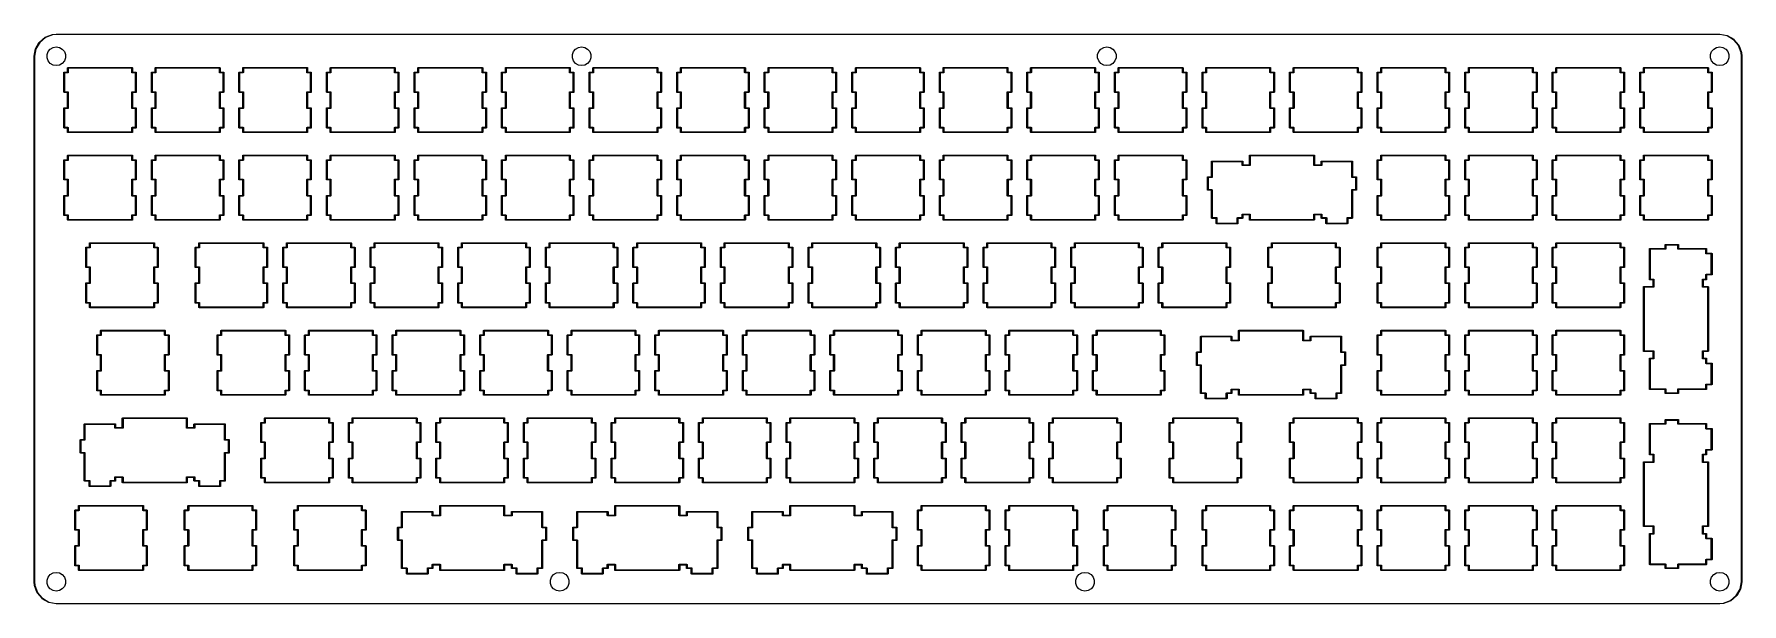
# Model space of a CAD drawing. Extents: x 24 to 395, y -191 to -67.
import ezdxf

# ---------------------------------------------------------------- set-up
doc = ezdxf.new("R2010")
doc.units = 0
doc.header["$MEASUREMENT"] = 0
doc.layers.add('BLACK', color=7, linetype='CONTINUOUS')

msp = doc.modelspace()

# ---------------------------------------------------------------- linework, layer by layer
at = {"layer": 'Black'}
for p, q in [((26.1766, -67.2661), (27.7309, -66.7004)), ((27.7589, -66.7966), (26.2191, -67.357)), ((27.7309, -66.7004), (27.7373, -66.6992)), ((27.7373, -66.6992), (27.7436, -66.6975)), ((27.7436, -66.6975), (28.5706, -66.6252)), ((28.5772, -66.725), (27.7589, -66.7966)), ((28.5706, -66.6252), (28.5728, -66.6254)), ((28.5728, -66.6254), (28.575, -66.625)), ((28.575, -66.625), (390.525, -66.625)), ((390.521, -66.725), (28.5772, -66.725)), ((392.137, -67.0099), (390.521, -66.725)), ((390.525, -66.625), (390.529, -66.6258)), ((390.529, -66.6258), (390.534, -66.6258)), ((390.534, -66.6258), (392.163, -66.913)), ((23.7633, -71.4288), (24.0505, -69.8)), ((24.1474, -69.826), (23.8625, -71.4419)), ((24.0505, -69.7999), (24.0539, -69.7905)), ((24.0505, -69.8), (24.0505, -69.7999)), ((24.0539, -69.7905), (24.0564, -69.7836)), ((24.0564, -69.7836), (24.8834, -68.3512)), ((24.0564, -69.7836), (24.0564, -69.7836)), ((24.9656, -68.4089), (24.1474, -69.826)), ((24.8834, -68.3512), (24.8946, -68.3379)), ((24.8946, -68.3379), (26.1616, -67.2748)), ((24.8946, -68.3379), (24.8946, -68.3379)), ((26.2191, -67.357), (24.9656, -68.4089)), ((26.1616, -67.2748), (26.1766, -67.2661)), ((26.1616, -67.2748), (26.1616, -67.2748)), ((26.5662, -71.0833), (26.8085, -70.4176)), ((26.8085, -70.4176), (27.2639, -69.875)), ((27.2639, -69.875), (27.8774, -69.5208)), ((27.8774, -69.5208), (28.575, -69.3977)), ((28.575, -69.3977), (29.2726, -69.5208)), ((29.2726, -69.5208), (29.8861, -69.875)), ((29.8861, -69.875), (30.3415, -70.4176)), ((30.3415, -70.4176), (30.5838, -71.0833)), ((140.866, -71.0833), (141.109, -70.4176)), ((141.109, -70.4176), (141.564, -69.875)), ((141.564, -69.875), (142.177, -69.5208)), ((142.177, -69.5208), (142.875, -69.3977)), ((142.875, -69.3977), (143.573, -69.5208)), ((143.573, -69.5208), (144.186, -69.875)), ((144.186, -69.875), (144.641, -70.4176)), ((144.641, -70.4176), (144.884, -71.0833)), ((255.166, -71.0833), (255.409, -70.4176)), ((255.409, -70.4176), (255.864, -69.875)), ((255.864, -69.875), (256.477, -69.5208)), ((256.477, -69.5208), (257.175, -69.3977)), ((257.175, -69.3977), (257.873, -69.5208)), ((257.873, -69.5208), (258.486, -69.875)), ((258.486, -69.875), (258.941, -70.4176)), ((258.941, -70.4176), (259.184, -71.0833)), ((388.516, -71.0833), (388.759, -70.4176)), ((388.759, -70.4176), (389.214, -69.875)), ((389.214, -69.875), (389.827, -69.5208)), ((389.827, -69.5208), (390.525, -69.3977)), ((390.525, -69.3977), (391.223, -69.5208)), ((391.223, -69.5208), (391.836, -69.875)), ((391.836, -69.875), (392.291, -70.4176)), ((393.554, -67.8281), (392.137, -67.0099)), ((392.163, -66.913), (392.163, -66.913)), ((392.163, -66.913), (392.172, -66.9164)), ((392.172, -66.9164), (392.179, -66.9189)), ((392.179, -66.9189), (392.179, -66.9189)), ((392.179, -66.9189), (393.611, -67.7459)), ((392.291, -70.4176), (392.534, -71.0833)), ((394.605, -69.0816), (393.554, -67.8281)), ((393.611, -67.7459), (393.625, -67.7571)), ((393.625, -67.7571), (393.625, -67.7571)), ((393.625, -67.7571), (394.688, -69.0241)), ((395.166, -70.6214), (394.605, -69.0816)), ((394.688, -69.0241), (394.688, -69.0241)), ((394.688, -69.0241), (394.696, -69.0391)), ((394.696, -69.0391), (395.262, -70.5934)), ((395.262, -70.5934), (395.263, -70.5998)), ((23.7625, -71.4375), (23.7633, -71.4332)), ((23.7625, -185.737), (23.7625, -71.4375)), ((23.7633, -71.4332), (23.7633, -71.4288)), ((23.8625, -71.4419), (23.8625, -185.735)), ((26.5662, -71.7917), (26.5662, -71.0833)), ((26.8085, -72.4574), (26.5662, -71.7917)), ((27.2639, -73), (26.8085, -72.4574)), ((27.8774, -73.3542), (27.2639, -73)), ((28.575, -73.4773), (27.8774, -73.3542)), ((29.2726, -73.3542), (28.575, -73.4773)), ((29.8861, -73), (29.2726, -73.3542)), ((30.3415, -72.4574), (29.8861, -73)), ((30.5838, -71.7917), (30.3415, -72.4574)), ((30.5838, -71.0833), (30.5838, -71.7917)), ((31.04, -73.9643), (31.049, -73.9394)), ((31.04, -73.9907), (31.04, -73.9643)), ((31.04, -73.9908), (31.04, -73.9907)), ((31.04, -74.8829), (31.04, -73.9908)), ((31.049, -73.9394), (31.066, -73.9191)), ((31.066, -73.9191), (31.0889, -73.9059)), ((31.0889, -73.9059), (31.115, -73.9013)), ((31.115, -73.9013), (45.085, -73.9013)), ((31.19, -74.0537), (31.19, -74.9579)), ((45.01, -74.0537), (31.19, -74.0537)), ((45.01, -74.9579), (45.01, -74.0537)), ((45.085, -73.9013), (45.1111, -73.9059)), ((45.1111, -73.9059), (45.134, -73.9191)), ((45.134, -73.9191), (45.151, -73.9394)), ((45.151, -73.9394), (45.16, -73.9643)), ((45.16, -73.9643), (45.16, -73.9907)), ((45.16, -73.9907), (45.16, -73.9908)), ((45.16, -73.9908), (45.16, -74.8829)), ((50.09, -73.9643), (50.099, -73.9394)), ((50.09, -73.9907), (50.09, -73.9643)), ((50.09, -73.9908), (50.09, -73.9907)), ((50.09, -74.8829), (50.09, -73.9908)), ((50.099, -73.9394), (50.116, -73.9191)), ((50.116, -73.9191), (50.1389, -73.9059)), ((50.1389, -73.9059), (50.165, -73.9013)), ((50.165, -73.9013), (64.135, -73.9013)), ((50.24, -74.0537), (50.24, -74.9579)), ((64.06, -74.0537), (50.24, -74.0537)), ((64.06, -74.9579), (64.06, -74.0537)), ((64.135, -73.9013), (64.1611, -73.9059)), ((64.1611, -73.9059), (64.184, -73.9191)), ((64.184, -73.9191), (64.201, -73.9394)), ((64.201, -73.9394), (64.21, -73.9643)), ((64.21, -73.9643), (64.21, -73.9907)), ((64.21, -73.9907), (64.21, -73.9908)), ((64.21, -73.9908), (64.21, -74.8829)), ((69.14, -73.9643), (69.149, -73.9394)), ((69.14, -73.9907), (69.14, -73.9643)), ((69.14, -73.9908), (69.14, -73.9907)), ((69.14, -74.8829), (69.14, -73.9908)), ((69.149, -73.9394), (69.166, -73.9191)), ((69.166, -73.9191), (69.1889, -73.9059)), ((69.1889, -73.9059), (69.215, -73.9013)), ((69.215, -73.9013), (83.185, -73.9013)), ((69.29, -74.0537), (69.29, -74.9579)), ((83.11, -74.0537), (69.29, -74.0537)), ((83.11, -74.9579), (83.11, -74.0537)), ((83.185, -73.9013), (83.2111, -73.9059)), ((83.2111, -73.9059), (83.234, -73.9191)), ((83.234, -73.9191), (83.251, -73.9394)), ((83.251, -73.9394), (83.26, -73.9643)), ((83.26, -73.9643), (83.26, -73.9907)), ((83.26, -73.9907), (83.26, -73.9908)), ((83.26, -73.9908), (83.26, -74.8829)), ((88.19, -73.9643), (88.199, -73.9394)), ((88.19, -73.9907), (88.19, -73.9643)), ((88.19, -73.9908), (88.19, -73.9907)), ((88.19, -74.8829), (88.19, -73.9908)), ((88.199, -73.9394), (88.216, -73.9191)), ((88.216, -73.9191), (88.2389, -73.9059)), ((88.2389, -73.9059), (88.265, -73.9013)), ((88.265, -73.9013), (102.235, -73.9013)), ((88.34, -74.0537), (88.34, -74.9579)), ((102.16, -74.0537), (88.34, -74.0537)), ((102.16, -74.9579), (102.16, -74.0537)), ((102.235, -73.9013), (102.261, -73.9059)), ((102.261, -73.9059), (102.284, -73.9191)), ((102.284, -73.9191), (102.301, -73.9394)), ((102.301, -73.9394), (102.31, -73.9643)), ((102.31, -73.9643), (102.31, -73.9907)), ((102.31, -73.9907), (102.31, -73.9908)), ((102.31, -73.9908), (102.31, -74.8829)), ((107.24, -73.9643), (107.249, -73.9394)), ((107.24, -73.9907), (107.24, -73.9643)), ((107.24, -73.9908), (107.24, -73.9907)), ((107.24, -74.8829), (107.24, -73.9908)), ((107.249, -73.9394), (107.266, -73.9191)), ((107.266, -73.9191), (107.289, -73.9059)), ((107.289, -73.9059), (107.315, -73.9013)), ((107.315, -73.9013), (121.285, -73.9013)), ((107.39, -74.0537), (107.39, -74.9579)), ((121.21, -74.0537), (107.39, -74.0537)), ((121.21, -74.9579), (121.21, -74.0537)), ((121.285, -73.9013), (121.311, -73.9059)), ((121.311, -73.9059), (121.334, -73.9191)), ((121.334, -73.9191), (121.351, -73.9394)), ((121.351, -73.9394), (121.36, -73.9643)), ((121.36, -73.9643), (121.36, -73.9907)), ((121.36, -73.9907), (121.36, -73.9908)), ((121.36, -73.9908), (121.36, -74.8829)), ((126.29, -73.9643), (126.299, -73.9394)), ((126.29, -73.9907), (126.29, -73.9643)), ((126.29, -73.9908), (126.29, -73.9907)), ((126.29, -74.8829), (126.29, -73.9908)), ((126.299, -73.9394), (126.316, -73.9191)), ((126.316, -73.9191), (126.339, -73.9059)), ((126.339, -73.9059), (126.365, -73.9013)), ((126.365, -73.9013), (140.335, -73.9013)), ((126.44, -74.0537), (126.44, -74.9579)), ((140.26, -74.0537), (126.44, -74.0537)), ((140.26, -74.9579), (140.26, -74.0537)), ((140.335, -73.9013), (140.361, -73.9059)), ((140.361, -73.9059), (140.384, -73.9191)), ((140.384, -73.9191), (140.401, -73.9394)), ((140.401, -73.9394), (140.41, -73.9643)), ((140.41, -73.9643), (140.41, -73.9907)), ((140.41, -73.9907), (140.41, -73.9908)), ((140.41, -73.9908), (140.41, -74.8829)), ((140.866, -71.7917), (140.866, -71.0833)), ((141.109, -72.4574), (140.866, -71.7917)), ((141.564, -73), (141.109, -72.4574)), ((142.177, -73.3542), (141.564, -73)), ((142.875, -73.4773), (142.177, -73.3542)), ((143.573, -73.3542), (142.875, -73.4773)), ((144.186, -73), (143.573, -73.3542)), ((144.641, -72.4574), (144.186, -73)), ((144.884, -71.7917), (144.641, -72.4574)), ((144.884, -71.0833), (144.884, -71.7917)), ((145.34, -73.9643), (145.349, -73.9394)), ((145.34, -73.9907), (145.34, -73.9643)), ((145.34, -73.9908), (145.34, -73.9907)), ((145.34, -74.8829), (145.34, -73.9908)), ((145.349, -73.9394), (145.366, -73.9191)), ((145.366, -73.9191), (145.389, -73.9059)), ((145.389, -73.9059), (145.415, -73.9013)), ((145.415, -73.9013), (159.385, -73.9013)), ((145.49, -74.0537), (145.49, -74.9579)), ((159.31, -74.0537), (145.49, -74.0537)), ((159.31, -74.9579), (159.31, -74.0537)), ((159.385, -73.9013), (159.411, -73.9059)), ((159.411, -73.9059), (159.434, -73.9191)), ((159.434, -73.9191), (159.451, -73.9394)), ((159.451, -73.9394), (159.46, -73.9643)), ((159.46, -73.9643), (159.46, -73.9907)), ((159.46, -73.9907), (159.46, -73.9908)), ((159.46, -73.9908), (159.46, -74.8829)), ((164.39, -73.9643), (164.399, -73.9394)), ((164.39, -73.9907), (164.39, -73.9643)), ((164.39, -73.9908), (164.39, -73.9907)), ((164.39, -74.8829), (164.39, -73.9908)), ((164.399, -73.9394), (164.416, -73.9191)), ((164.416, -73.9191), (164.439, -73.9059)), ((164.439, -73.9059), (164.465, -73.9013)), ((164.465, -73.9013), (178.435, -73.9013)), ((164.54, -74.0537), (164.54, -74.9579)), ((178.36, -74.0537), (164.54, -74.0537)), ((178.36, -74.9579), (178.36, -74.0537)), ((178.435, -73.9013), (178.461, -73.9059)), ((178.461, -73.9059), (178.484, -73.9191)), ((178.484, -73.9191), (178.501, -73.9394)), ((178.501, -73.9394), (178.51, -73.9643)), ((178.51, -73.9643), (178.51, -73.9907)), ((178.51, -73.9907), (178.51, -73.9908)), ((178.51, -73.9908), (178.51, -74.8829)), ((183.44, -73.9643), (183.449, -73.9394)), ((183.44, -73.9907), (183.44, -73.9643)), ((183.44, -73.9908), (183.44, -73.9907)), ((183.44, -74.8829), (183.44, -73.9908)), ((183.449, -73.9394), (183.466, -73.9191)), ((183.466, -73.9191), (183.489, -73.9059)), ((183.489, -73.9059), (183.515, -73.9013)), ((183.515, -73.9013), (197.485, -73.9013)), ((183.59, -74.0537), (183.59, -74.9579)), ((197.41, -74.0537), (183.59, -74.0537)), ((197.41, -74.9579), (197.41, -74.0537)), ((197.485, -73.9013), (197.511, -73.9059)), ((197.511, -73.9059), (197.534, -73.9191)), ((197.534, -73.9191), (197.551, -73.9394)), ((197.551, -73.9394), (197.56, -73.9643)), ((197.56, -73.9643), (197.56, -73.9907)), ((197.56, -73.9907), (197.56, -73.9908)), ((197.56, -73.9908), (197.56, -74.8829)), ((202.49, -73.9643), (202.499, -73.9394)), ((202.49, -73.9907), (202.49, -73.9643)), ((202.49, -73.9908), (202.49, -73.9907)), ((202.49, -74.8829), (202.49, -73.9908)), ((202.499, -73.9394), (202.516, -73.9191)), ((202.516, -73.9191), (202.539, -73.9059)), ((202.539, -73.9059), (202.565, -73.9013)), ((202.565, -73.9013), (216.535, -73.9013)), ((202.64, -74.0537), (202.64, -74.9579)), ((216.46, -74.0537), (202.64, -74.0537)), ((216.46, -74.9579), (216.46, -74.0537)), ((216.535, -73.9013), (216.561, -73.9059)), ((216.561, -73.9059), (216.584, -73.9191)), ((216.584, -73.9191), (216.601, -73.9394)), ((216.601, -73.9394), (216.61, -73.9643)), ((216.61, -73.9643), (216.61, -73.9907)), ((216.61, -73.9907), (216.61, -73.9908)), ((216.61, -73.9908), (216.61, -74.8829)), ((221.54, -73.9643), (221.549, -73.9394)), ((221.54, -73.9907), (221.54, -73.9643)), ((221.54, -73.9908), (221.54, -73.9907)), ((221.54, -74.8829), (221.54, -73.9908)), ((221.549, -73.9394), (221.566, -73.9191)), ((221.566, -73.9191), (221.589, -73.9059)), ((221.589, -73.9059), (221.615, -73.9013)), ((221.615, -73.9013), (235.585, -73.9013)), ((221.69, -74.0537), (221.69, -74.9579)), ((235.51, -74.0537), (221.69, -74.0537)), ((235.51, -74.9579), (235.51, -74.0537)), ((235.585, -73.9013), (235.611, -73.9059)), ((235.611, -73.9059), (235.634, -73.9191)), ((235.634, -73.9191), (235.651, -73.9394)), ((235.651, -73.9394), (235.66, -73.9643)), ((235.66, -73.9643), (235.66, -73.9907)), ((235.66, -73.9907), (235.66, -73.9908)), ((235.66, -73.9908), (235.66, -74.8829)), ((240.59, -73.9643), (240.599, -73.9394)), ((240.59, -73.9907), (240.59, -73.9643)), ((240.59, -73.9908), (240.59, -73.9907)), ((240.59, -74.8829), (240.59, -73.9908)), ((240.599, -73.9394), (240.616, -73.9191)), ((240.616, -73.9191), (240.639, -73.9059)), ((240.639, -73.9059), (240.665, -73.9013)), ((240.665, -73.9013), (254.635, -73.9013)), ((240.74, -74.0537), (240.74, -74.9579)), ((254.56, -74.0537), (240.74, -74.0537)), ((254.56, -74.9579), (254.56, -74.0537)), ((254.635, -73.9013), (254.661, -73.9059)), ((254.661, -73.9059), (254.684, -73.9191)), ((254.684, -73.9191), (254.701, -73.9394)), ((254.701, -73.9394), (254.71, -73.9643)), ((254.71, -73.9643), (254.71, -73.9907)), ((254.71, -73.9907), (254.71, -73.9908)), ((254.71, -73.9908), (254.71, -74.8829)), ((255.166, -71.7917), (255.166, -71.0833)), ((255.409, -72.4574), (255.166, -71.7917)), ((255.864, -73), (255.409, -72.4574)), ((256.477, -73.3542), (255.864, -73)), ((257.175, -73.4773), (256.477, -73.3542)), ((257.873, -73.3542), (257.175, -73.4773)), ((258.486, -73), (257.873, -73.3542)), ((258.941, -72.4574), (258.486, -73)), ((259.184, -71.7917), (258.941, -72.4574)), ((259.184, -71.0833), (259.184, -71.7917)), ((259.64, -73.9643), (259.649, -73.9394)), ((259.64, -73.9907), (259.64, -73.9643)), ((259.64, -73.9908), (259.64, -73.9907)), ((259.64, -74.8829), (259.64, -73.9908)), ((259.649, -73.9394), (259.666, -73.9191)), ((259.666, -73.9191), (259.689, -73.9059)), ((259.689, -73.9059), (259.715, -73.9013)), ((259.715, -73.9013), (273.685, -73.9013)), ((259.79, -74.0537), (259.79, -74.9579)), ((273.61, -74.0537), (259.79, -74.0537)), ((273.61, -74.9579), (273.61, -74.0537)), ((273.685, -73.9013), (273.711, -73.9059)), ((273.711, -73.9059), (273.734, -73.9191)), ((273.734, -73.9191), (273.751, -73.9394)), ((273.751, -73.9394), (273.76, -73.9643)), ((273.76, -73.9643), (273.76, -73.9907)), ((273.76, -73.9907), (273.76, -73.9908)), ((273.76, -73.9908), (273.76, -74.8829)), ((278.69, -73.9643), (278.699, -73.9394)), ((278.69, -73.9907), (278.69, -73.9643)), ((278.69, -73.9908), (278.69, -73.9907)), ((278.69, -74.8829), (278.69, -73.9908)), ((278.699, -73.9394), (278.716, -73.9191)), ((278.716, -73.9191), (278.739, -73.9059)), ((278.739, -73.9059), (278.765, -73.9013)), ((278.765, -73.9013), (292.735, -73.9013)), ((278.84, -74.0537), (278.84, -74.9579)), ((292.66, -74.0537), (278.84, -74.0537)), ((292.66, -74.9579), (292.66, -74.0537)), ((292.735, -73.9013), (292.761, -73.9059)), ((292.761, -73.9059), (292.784, -73.9191)), ((292.784, -73.9191), (292.801, -73.9394)), ((292.801, -73.9394), (292.81, -73.9643)), ((292.81, -73.9643), (292.81, -73.9907)), ((292.81, -73.9907), (292.81, -73.9908)), ((292.81, -73.9908), (292.81, -74.8829)), ((297.74, -73.9643), (297.749, -73.9394)), ((297.74, -73.9907), (297.74, -73.9643)), ((297.74, -73.9908), (297.74, -73.9907)), ((297.74, -74.8829), (297.74, -73.9908)), ((297.749, -73.9394), (297.766, -73.9191)), ((297.766, -73.9191), (297.789, -73.9059)), ((297.789, -73.9059), (297.815, -73.9013)), ((297.815, -73.9013), (311.785, -73.9013)), ((297.89, -74.0537), (297.89, -74.9579)), ((311.71, -74.0537), (297.89, -74.0537)), ((311.71, -74.9579), (311.71, -74.0537)), ((311.785, -73.9013), (311.811, -73.9059)), ((311.811, -73.9059), (311.834, -73.9191)), ((311.834, -73.9191), (311.851, -73.9394)), ((311.851, -73.9394), (311.86, -73.9643)), ((311.86, -73.9643), (311.86, -73.9907)), ((311.86, -73.9907), (311.86, -73.9908)), ((311.86, -73.9908), (311.86, -74.8829)), ((316.79, -73.9643), (316.799, -73.9394)), ((316.79, -73.9907), (316.79, -73.9643)), ((316.79, -73.9908), (316.79, -73.9907)), ((316.79, -74.8829), (316.79, -73.9908)), ((316.799, -73.9394), (316.816, -73.9191)), ((316.816, -73.9191), (316.839, -73.9059)), ((316.839, -73.9059), (316.865, -73.9013)), ((316.865, -73.9013), (330.835, -73.9013)), ((316.94, -74.0537), (316.94, -74.9579)), ((330.76, -74.0537), (316.94, -74.0537)), ((330.76, -74.9579), (330.76, -74.0537)), ((330.835, -73.9013), (330.861, -73.9059)), ((330.861, -73.9059), (330.884, -73.9191)), ((330.884, -73.9191), (330.901, -73.9394)), ((330.901, -73.9394), (330.91, -73.9643)), ((330.91, -73.9643), (330.91, -73.9907)), ((330.91, -73.9907), (330.91, -73.9908)), ((330.91, -73.9908), (330.91, -74.8829)), ((335.84, -73.9643), (335.849, -73.9394)), ((335.84, -73.9907), (335.84, -73.9643)), ((335.84, -73.9908), (335.84, -73.9907)), ((335.84, -74.8829), (335.84, -73.9908)), ((335.849, -73.9394), (335.866, -73.9191)), ((335.866, -73.9191), (335.889, -73.9059)), ((335.889, -73.9059), (335.915, -73.9013)), ((335.915, -73.9013), (349.885, -73.9013)), ((335.99, -74.0537), (335.99, -74.9579)), ((349.81, -74.0537), (335.99, -74.0537)), ((349.81, -74.9579), (349.81, -74.0537)), ((349.885, -73.9013), (349.911, -73.9059)), ((349.911, -73.9059), (349.934, -73.9191)), ((349.934, -73.9191), (349.951, -73.9394)), ((349.951, -73.9394), (349.96, -73.9643)), ((349.96, -73.9643), (349.96, -73.9907)), ((349.96, -73.9907), (349.96, -73.9908)), ((349.96, -73.9908), (349.96, -74.8829)), ((354.89, -73.9643), (354.899, -73.9394)), ((354.89, -73.9907), (354.89, -73.9643)), ((354.89, -73.9908), (354.89, -73.9907)), ((354.89, -74.8829), (354.89, -73.9908)), ((354.899, -73.9394), (354.916, -73.9191)), ((354.916, -73.9191), (354.939, -73.9059)), ((354.939, -73.9059), (354.965, -73.9013)), ((354.965, -73.9013), (368.935, -73.9013)), ((355.04, -74.0537), (355.04, -74.9579)), ((368.86, -74.0537), (355.04, -74.0537)), ((368.86, -74.9579), (368.86, -74.0537)), ((368.935, -73.9013), (368.961, -73.9059)), ((368.961, -73.9059), (368.984, -73.9191)), ((368.984, -73.9191), (369.001, -73.9394)), ((369.001, -73.9394), (369.01, -73.9643)), ((369.01, -73.9643), (369.01, -73.9907)), ((369.01, -73.9907), (369.01, -73.9908)), ((369.01, -73.9908), (369.01, -74.8829)), ((373.94, -73.9643), (373.949, -73.9394)), ((373.94, -73.9907), (373.94, -73.9643)), ((373.94, -73.9908), (373.94, -73.9907)), ((373.94, -74.8829), (373.94, -73.9908)), ((373.949, -73.9394), (373.966, -73.9191)), ((373.966, -73.9191), (373.989, -73.9059)), ((373.989, -73.9059), (374.015, -73.9013)), ((374.015, -73.9013), (387.985, -73.9013)), ((374.09, -74.0537), (374.09, -74.9579)), ((387.91, -74.0537), (374.09, -74.0537)), ((387.91, -74.9579), (387.91, -74.0537)), ((387.985, -73.9013), (388.011, -73.9059)), ((388.011, -73.9059), (388.034, -73.9191)), ((388.034, -73.9191), (388.051, -73.9394)), ((388.051, -73.9394), (388.06, -73.9643)), ((388.06, -73.9643), (388.06, -73.9907)), ((388.06, -73.9907), (388.06, -73.9908)), ((388.06, -73.9908), (388.06, -74.8829)), ((388.516, -71.7917), (388.516, -71.0833)), ((388.759, -72.4574), (388.516, -71.7917)), ((389.214, -73), (388.759, -72.4574)), ((389.827, -73.3542), (389.214, -73)), ((390.525, -73.4773), (389.827, -73.3542)), ((391.223, -73.3542), (390.525, -73.4773)), ((391.836, -73), (391.223, -73.3542)), ((392.291, -72.4574), (391.836, -73)), ((392.534, -71.7917), (392.291, -72.4574)), ((392.534, -71.0833), (392.534, -71.7917)), ((395.237, -71.4397), (395.166, -70.6214)), ((395.237, -185.733), (395.237, -71.4397)), ((395.263, -70.5998), (395.265, -70.6061)), ((395.265, -70.6061), (395.337, -71.4331)), ((395.337, -71.4331), (395.337, -71.4353)), ((395.337, -71.4353), (395.337, -71.4375)), ((395.337, -71.4375), (395.337, -185.737)), ((30.2272, -74.9579), (30.2283, -74.9515)), ((30.2272, -79.2124), (30.2272, -74.9579)), ((30.2283, -74.9449), (30.2306, -74.9387)), ((30.2283, -74.9515), (30.2283, -74.9449)), ((30.2306, -74.9387), (30.2317, -74.9323)), ((30.2317, -74.9323), (30.235, -74.9266)), ((30.235, -74.9266), (30.2372, -74.9204)), ((30.2372, -74.9204), (30.2415, -74.9154)), ((30.2415, -74.9154), (30.2447, -74.9097)), ((30.2447, -74.9097), (30.2498, -74.9055)), ((30.2498, -74.9055), (30.254, -74.9005)), ((30.254, -74.9005), (30.2597, -74.8972)), ((30.2597, -74.8972), (30.2647, -74.893)), ((30.2647, -74.893), (30.2709, -74.8907)), ((30.2709, -74.8907), (30.2765, -74.8875)), ((30.2765, -74.8875), (30.283, -74.8863)), ((30.283, -74.8863), (30.2892, -74.8841)), ((30.2892, -74.8841), (30.2957, -74.8841)), ((30.2957, -74.8841), (30.3022, -74.8829)), ((30.3022, -74.8829), (31.04, -74.8829)), ((31.115, -75.0329), (30.3772, -75.0329)), ((30.3772, -75.0329), (30.3772, -79.1374)), ((31.1215, -75.0318), (31.115, -75.0329)), ((31.128, -75.0318), (31.1215, -75.0318)), ((31.1342, -75.0296), (31.128, -75.0318)), ((31.1407, -75.0284), (31.1342, -75.0296)), ((31.1463, -75.0251), (31.1407, -75.0284)), ((31.1525, -75.0229), (31.1463, -75.0251)), ((31.1575, -75.0187), (31.1525, -75.0229)), ((31.1632, -75.0154), (31.1575, -75.0187)), ((31.1674, -75.0104), (31.1632, -75.0154)), ((31.1725, -75.0061), (31.1674, -75.0104)), ((31.1757, -75.0005), (31.1725, -75.0061)), ((31.18, -74.9954), (31.1757, -75.0005)), ((31.1822, -74.9893), (31.18, -74.9954)), ((31.1855, -74.9836), (31.1822, -74.9893)), ((31.1866, -74.9771), (31.1855, -74.9836)), ((31.1889, -74.971), (31.1866, -74.9771)), ((31.19, -74.9579), (31.1889, -74.9644)), ((31.1889, -74.9644), (31.1889, -74.971)), ((45.0111, -74.9644), (45.01, -74.9579)), ((45.0111, -74.971), (45.0111, -74.9644)), ((45.0134, -74.9771), (45.0111, -74.971)), ((45.0145, -74.9836), (45.0134, -74.9771)), ((45.0178, -74.9893), (45.0145, -74.9836)), ((45.02, -74.9954), (45.0178, -74.9893)), ((45.0243, -75.0005), (45.02, -74.9954)), ((45.0275, -75.0061), (45.0243, -75.0005)), ((45.0326, -75.0104), (45.0275, -75.0061)), ((45.0368, -75.0154), (45.0326, -75.0104)), ((45.0425, -75.0187), (45.0368, -75.0154)), ((45.0475, -75.0229), (45.0425, -75.0187)), ((45.0537, -75.0251), (45.0475, -75.0229)), ((45.0593, -75.0284), (45.0537, -75.0251)), ((45.0658, -75.0296), (45.0593, -75.0284)), ((45.072, -75.0318), (45.0658, -75.0296)), ((45.0785, -75.0318), (45.072, -75.0318)), ((45.085, -75.0329), (45.0785, -75.0318)), ((45.8228, -75.0329), (45.085, -75.0329)), ((45.16, -74.8829), (45.8978, -74.8829)), ((45.8228, -79.1374), (45.8228, -75.0329)), ((45.8978, -74.8829), (45.9043, -74.8841)), ((45.9043, -74.8841), (45.9108, -74.8841)), ((45.9108, -74.8841), (45.917, -74.8863)), ((45.917, -74.8863), (45.9235, -74.8875)), ((45.9235, -74.8875), (45.9291, -74.8907)), ((45.9291, -74.8907), (45.9353, -74.893)), ((45.9353, -74.893), (45.9403, -74.8972)), ((45.9403, -74.8972), (45.946, -74.9005)), ((45.946, -74.9005), (45.9502, -74.9055)), ((45.9502, -74.9055), (45.9553, -74.9097)), ((45.9553, -74.9097), (45.9585, -74.9154)), ((45.9585, -74.9154), (45.9628, -74.9204)), ((45.9628, -74.9204), (45.965, -74.9266)), ((45.965, -74.9266), (45.9683, -74.9323)), ((45.9683, -74.9323), (45.9694, -74.9387)), ((45.9694, -74.9387), (45.9717, -74.9449)), ((45.9717, -74.9449), (45.9717, -74.9515)), ((45.9717, -74.9515), (45.9728, -74.9579)), ((45.9728, -74.9579), (45.9728, -79.2124)), ((49.2772, -74.9579), (49.2783, -74.9515)), ((49.2772, -79.2124), (49.2772, -74.9579)), ((49.2783, -74.9449), (49.2806, -74.9387)), ((49.2783, -74.9515), (49.2783, -74.9449)), ((49.2806, -74.9387), (49.2817, -74.9323)), ((49.2817, -74.9323), (49.285, -74.9266)), ((49.285, -74.9266), (49.2872, -74.9204)), ((49.2872, -74.9204), (49.2915, -74.9154)), ((49.2915, -74.9154), (49.2947, -74.9097)), ((49.2947, -74.9097), (49.2998, -74.9055)), ((49.2998, -74.9055), (49.304, -74.9005)), ((49.304, -74.9005), (49.3097, -74.8972)), ((49.3097, -74.8972), (49.3147, -74.893)), ((49.3147, -74.893), (49.3209, -74.8907)), ((49.3209, -74.8907), (49.3265, -74.8875)), ((49.3265, -74.8875), (49.333, -74.8863)), ((49.333, -74.8863), (49.3392, -74.8841)), ((49.3392, -74.8841), (49.3457, -74.8841)), ((49.3457, -74.8841), (49.3522, -74.8829)), ((49.3522, -74.8829), (50.09, -74.8829)), ((50.165, -75.0329), (49.4272, -75.0329)), ((49.4272, -75.0329), (49.4272, -79.1374)), ((50.1715, -75.0318), (50.165, -75.0329)), ((50.178, -75.0318), (50.1715, -75.0318)), ((50.1842, -75.0296), (50.178, -75.0318)), ((50.1907, -75.0284), (50.1842, -75.0296)), ((50.1963, -75.0251), (50.1907, -75.0284)), ((50.2025, -75.0229), (50.1963, -75.0251)), ((50.2075, -75.0187), (50.2025, -75.0229)), ((50.2132, -75.0154), (50.2075, -75.0187)), ((50.2174, -75.0104), (50.2132, -75.0154)), ((50.2225, -75.0061), (50.2174, -75.0104)), ((50.2257, -75.0005), (50.2225, -75.0061)), ((50.23, -74.9954), (50.2257, -75.0005)), ((50.2322, -74.9893), (50.23, -74.9954)), ((50.2355, -74.9836), (50.2322, -74.9893)), ((50.2366, -74.9771), (50.2355, -74.9836)), ((50.2389, -74.971), (50.2366, -74.9771)), ((50.24, -74.9579), (50.2389, -74.9644)), ((50.2389, -74.9644), (50.2389, -74.971)), ((64.0611, -74.9644), (64.06, -74.9579)), ((64.0611, -74.971), (64.0611, -74.9644)), ((64.0634, -74.9771), (64.0611, -74.971)), ((64.0645, -74.9836), (64.0634, -74.9771)), ((64.0678, -74.9893), (64.0645, -74.9836)), ((64.07, -74.9954), (64.0678, -74.9893)), ((64.0743, -75.0005), (64.07, -74.9954)), ((64.0775, -75.0061), (64.0743, -75.0005)), ((64.0826, -75.0104), (64.0775, -75.0061)), ((64.0868, -75.0154), (64.0826, -75.0104)), ((64.0925, -75.0187), (64.0868, -75.0154)), ((64.0975, -75.0229), (64.0925, -75.0187)), ((64.1037, -75.0251), (64.0975, -75.0229)), ((64.1093, -75.0284), (64.1037, -75.0251)), ((64.1158, -75.0296), (64.1093, -75.0284)), ((64.122, -75.0318), (64.1158, -75.0296)), ((64.1285, -75.0318), (64.122, -75.0318)), ((64.135, -75.0329), (64.1285, -75.0318)), ((64.8728, -75.0329), (64.135, -75.0329)), ((64.21, -74.8829), (64.9478, -74.8829)), ((64.8728, -79.1374), (64.8728, -75.0329)), ((64.9478, -74.8829), (64.9543, -74.8841)), ((64.9543, -74.8841), (64.9608, -74.8841)), ((64.9608, -74.8841), (64.967, -74.8863)), ((64.967, -74.8863), (64.9735, -74.8875)), ((64.9735, -74.8875), (64.9791, -74.8907)), ((64.9791, -74.8907), (64.9853, -74.893)), ((64.9853, -74.893), (64.9903, -74.8972)), ((64.9903, -74.8972), (64.996, -74.9005)), ((64.996, -74.9005), (65.0002, -74.9055)), ((65.0002, -74.9055), (65.0053, -74.9097)), ((65.0053, -74.9097), (65.0085, -74.9154)), ((65.0085, -74.9154), (65.0128, -74.9204)), ((65.0128, -74.9204), (65.015, -74.9266)), ((65.015, -74.9266), (65.0183, -74.9323)), ((65.0183, -74.9323), (65.0194, -74.9387)), ((65.0194, -74.9387), (65.0217, -74.9449)), ((65.0217, -74.9449), (65.0217, -74.9515)), ((65.0217, -74.9515), (65.0228, -74.9579)), ((65.0228, -74.9579), (65.0228, -79.2124)), ((68.3272, -74.9579), (68.3283, -74.9515)), ((68.3272, -79.2124), (68.3272, -74.9579)), ((68.3283, -74.9449), (68.3306, -74.9387)), ((68.3283, -74.9515), (68.3283, -74.9449)), ((68.3306, -74.9387), (68.3317, -74.9323)), ((68.3317, -74.9323), (68.335, -74.9266)), ((68.335, -74.9266), (68.3372, -74.9204)), ((68.3372, -74.9204), (68.3415, -74.9154)), ((68.3415, -74.9154), (68.3447, -74.9097)), ((68.3447, -74.9097), (68.3498, -74.9055)), ((68.3498, -74.9055), (68.354, -74.9005)), ((68.354, -74.9005), (68.3597, -74.8972)), ((68.3597, -74.8972), (68.3647, -74.893)), ((68.3647, -74.893), (68.3709, -74.8907)), ((68.3709, -74.8907), (68.3765, -74.8875)), ((68.3765, -74.8875), (68.383, -74.8863)), ((68.383, -74.8863), (68.3892, -74.8841)), ((68.3892, -74.8841), (68.3957, -74.8841)), ((68.3957, -74.8841), (68.4022, -74.8829)), ((68.4022, -74.8829), (69.14, -74.8829)), ((69.215, -75.0329), (68.4772, -75.0329)), ((68.4772, -75.0329), (68.4772, -79.1374)), ((69.2215, -75.0318), (69.215, -75.0329)), ((69.228, -75.0318), (69.2215, -75.0318)), ((69.2342, -75.0296), (69.228, -75.0318)), ((69.2407, -75.0284), (69.2342, -75.0296)), ((69.2463, -75.0251), (69.2407, -75.0284)), ((69.2525, -75.0229), (69.2463, -75.0251)), ((69.2575, -75.0187), (69.2525, -75.0229)), ((69.2632, -75.0154), (69.2575, -75.0187)), ((69.2674, -75.0104), (69.2632, -75.0154)), ((69.2725, -75.0061), (69.2674, -75.0104)), ((69.2757, -75.0005), (69.2725, -75.0061)), ((69.28, -74.9954), (69.2757, -75.0005)), ((69.2822, -74.9893), (69.28, -74.9954)), ((69.2855, -74.9836), (69.2822, -74.9893)), ((69.2866, -74.9771), (69.2855, -74.9836)), ((69.2889, -74.971), (69.2866, -74.9771)), ((69.29, -74.9579), (69.2889, -74.9644)), ((69.2889, -74.9644), (69.2889, -74.971)), ((83.1111, -74.9644), (83.11, -74.9579)), ((83.1111, -74.971), (83.1111, -74.9644)), ((83.1134, -74.9771), (83.1111, -74.971)), ((83.1145, -74.9836), (83.1134, -74.9771)), ((83.1178, -74.9893), (83.1145, -74.9836)), ((83.12, -74.9954), (83.1178, -74.9893)), ((83.1243, -75.0005), (83.12, -74.9954)), ((83.1275, -75.0061), (83.1243, -75.0005)), ((83.1326, -75.0104), (83.1275, -75.0061)), ((83.1368, -75.0154), (83.1326, -75.0104)), ((83.1425, -75.0187), (83.1368, -75.0154)), ((83.1475, -75.0229), (83.1425, -75.0187)), ((83.1537, -75.0251), (83.1475, -75.0229)), ((83.1593, -75.0284), (83.1537, -75.0251)), ((83.1658, -75.0296), (83.1593, -75.0284)), ((83.172, -75.0318), (83.1658, -75.0296)), ((83.1785, -75.0318), (83.172, -75.0318)), ((83.185, -75.0329), (83.1785, -75.0318)), ((83.9228, -75.0329), (83.185, -75.0329)), ((83.26, -74.8829), (83.9978, -74.8829)), ((83.9228, -79.1374), (83.9228, -75.0329)), ((83.9978, -74.8829), (84.0043, -74.8841)), ((84.0043, -74.8841), (84.0108, -74.8841)), ((84.0108, -74.8841), (84.017, -74.8863)), ((84.017, -74.8863), (84.0235, -74.8875)), ((84.0235, -74.8875), (84.0291, -74.8907)), ((84.0291, -74.8907), (84.0353, -74.893)), ((84.0353, -74.893), (84.0403, -74.8972)), ((84.0403, -74.8972), (84.046, -74.9005)), ((84.046, -74.9005), (84.0502, -74.9055)), ((84.0502, -74.9055), (84.0553, -74.9097)), ((84.0553, -74.9097), (84.0585, -74.9154)), ((84.0585, -74.9154), (84.0628, -74.9204)), ((84.0628, -74.9204), (84.065, -74.9266)), ((84.065, -74.9266), (84.0683, -74.9323)), ((84.0683, -74.9323), (84.0694, -74.9387)), ((84.0694, -74.9387), (84.0717, -74.9449)), ((84.0717, -74.9449), (84.0717, -74.9515)), ((84.0717, -74.9515), (84.0728, -74.9579)), ((84.0728, -74.9579), (84.0728, -79.2124)), ((87.3772, -74.9579), (87.3783, -74.9515)), ((87.3772, -79.2124), (87.3772, -74.9579)), ((87.3783, -74.9449), (87.3806, -74.9387)), ((87.3783, -74.9515), (87.3783, -74.9449)), ((87.3806, -74.9387), (87.3817, -74.9323)), ((87.3817, -74.9323), (87.385, -74.9266)), ((87.385, -74.9266), (87.3872, -74.9204)), ((87.3872, -74.9204), (87.3915, -74.9154)), ((87.3915, -74.9154), (87.3947, -74.9097)), ((87.3947, -74.9097), (87.3998, -74.9055)), ((87.3998, -74.9055), (87.404, -74.9005)), ((87.404, -74.9005), (87.4097, -74.8972)), ((87.4097, -74.8972), (87.4147, -74.893)), ((87.4147, -74.893), (87.4209, -74.8907)), ((87.4209, -74.8907), (87.4265, -74.8875)), ((87.4265, -74.8875), (87.433, -74.8863)), ((87.433, -74.8863), (87.4392, -74.8841)), ((87.4392, -74.8841), (87.4457, -74.8841)), ((87.4457, -74.8841), (87.4522, -74.8829)), ((87.4522, -74.8829), (88.19, -74.8829)), ((88.265, -75.0329), (87.5272, -75.0329)), ((87.5272, -75.0329), (87.5272, -79.1374)), ((88.2715, -75.0318), (88.265, -75.0329)), ((88.278, -75.0318), (88.2715, -75.0318)), ((88.2842, -75.0296), (88.278, -75.0318)), ((88.2907, -75.0284), (88.2842, -75.0296)), ((88.2963, -75.0251), (88.2907, -75.0284)), ((88.3025, -75.0229), (88.2963, -75.0251)), ((88.3075, -75.0187), (88.3025, -75.0229)), ((88.3132, -75.0154), (88.3075, -75.0187)), ((88.3174, -75.0104), (88.3132, -75.0154)), ((88.3225, -75.0061), (88.3174, -75.0104)), ((88.3257, -75.0005), (88.3225, -75.0061)), ((88.33, -74.9954), (88.3257, -75.0005)), ((88.3322, -74.9893), (88.33, -74.9954)), ((88.3355, -74.9836), (88.3322, -74.9893)), ((88.3366, -74.9771), (88.3355, -74.9836)), ((88.3389, -74.971), (88.3366, -74.9771)), ((88.34, -74.9579), (88.3389, -74.9644)), ((88.3389, -74.9644), (88.3389, -74.971)), ((102.161, -74.9644), (102.16, -74.9579)), ((102.161, -74.971), (102.161, -74.9644)), ((102.163, -74.9771), (102.161, -74.971)), ((102.165, -74.9836), (102.163, -74.9771)), ((102.168, -74.9893), (102.165, -74.9836)), ((102.17, -74.9954), (102.168, -74.9893)), ((102.174, -75.0005), (102.17, -74.9954)), ((102.178, -75.0061), (102.174, -75.0005)), ((102.183, -75.0104), (102.178, -75.0061)), ((102.187, -75.0154), (102.183, -75.0104)), ((102.192, -75.0187), (102.187, -75.0154)), ((102.197, -75.0229), (102.192, -75.0187)), ((102.204, -75.0251), (102.197, -75.0229)), ((102.209, -75.0284), (102.204, -75.0251)), ((102.216, -75.0296), (102.209, -75.0284)), ((102.222, -75.0318), (102.216, -75.0296)), ((102.229, -75.0318), (102.222, -75.0318)), ((102.235, -75.0329), (102.229, -75.0318)), ((102.973, -75.0329), (102.235, -75.0329)), ((102.31, -74.8829), (103.048, -74.8829)), ((102.973, -79.1374), (102.973, -75.0329)), ((103.048, -74.8829), (103.054, -74.8841)), ((103.054, -74.8841), (103.061, -74.8841)), ((103.061, -74.8841), (103.067, -74.8863)), ((103.067, -74.8863), (103.073, -74.8875)), ((103.073, -74.8875), (103.079, -74.8907)), ((103.079, -74.8907), (103.085, -74.893)), ((103.085, -74.893), (103.09, -74.8972)), ((103.09, -74.8972), (103.096, -74.9005)), ((103.096, -74.9005), (103.1, -74.9055)), ((103.1, -74.9055), (103.105, -74.9097)), ((103.105, -74.9097), (103.109, -74.9154)), ((103.109, -74.9154), (103.113, -74.9204)), ((103.113, -74.9204), (103.115, -74.9266)), ((103.115, -74.9266), (103.118, -74.9323)), ((103.118, -74.9323), (103.119, -74.9387)), ((103.119, -74.9387), (103.122, -74.9449)), ((103.122, -74.9449), (103.122, -74.9515)), ((103.122, -74.9515), (103.123, -74.9579)), ((103.123, -74.9579), (103.123, -79.2124)), ((106.427, -74.9579), (106.428, -74.9515)), ((106.427, -79.2124), (106.427, -74.9579)), ((106.428, -74.9449), (106.431, -74.9387)), ((106.428, -74.9515), (106.428, -74.9449)), ((106.431, -74.9387), (106.432, -74.9323)), ((106.432, -74.9323), (106.435, -74.9266)), ((106.435, -74.9266), (106.437, -74.9204)), ((106.437, -74.9204), (106.441, -74.9154)), ((106.441, -74.9154), (106.445, -74.9097)), ((106.445, -74.9097), (106.45, -74.9055)), ((106.45, -74.9055), (106.454, -74.9005)), ((106.454, -74.9005), (106.46, -74.8972)), ((106.46, -74.8972), (106.465, -74.893)), ((106.465, -74.893), (106.471, -74.8907)), ((106.471, -74.8907), (106.477, -74.8875)), ((106.477, -74.8875), (106.483, -74.8863)), ((106.483, -74.8863), (106.489, -74.8841)), ((106.489, -74.8841), (106.496, -74.8841)), ((106.496, -74.8841), (106.502, -74.8829)), ((106.502, -74.8829), (107.24, -74.8829)), ((107.315, -75.0329), (106.577, -75.0329)), ((106.577, -75.0329), (106.577, -79.1374)), ((107.321, -75.0318), (107.315, -75.0329)), ((107.328, -75.0318), (107.321, -75.0318)), ((107.334, -75.0296), (107.328, -75.0318)), ((107.341, -75.0284), (107.334, -75.0296)), ((107.346, -75.0251), (107.341, -75.0284)), ((107.352, -75.0229), (107.346, -75.0251)), ((107.358, -75.0187), (107.352, -75.0229)), ((107.363, -75.0154), (107.358, -75.0187)), ((107.367, -75.0104), (107.363, -75.0154)), ((107.372, -75.0061), (107.367, -75.0104)), ((107.376, -75.0005), (107.372, -75.0061)), ((107.38, -74.9954), (107.376, -75.0005)), ((107.382, -74.9893), (107.38, -74.9954)), ((107.385, -74.9836), (107.382, -74.9893)), ((107.387, -74.9771), (107.385, -74.9836)), ((107.389, -74.971), (107.387, -74.9771)), ((107.39, -74.9579), (107.389, -74.9644)), ((107.389, -74.9644), (107.389, -74.971)), ((121.211, -74.9644), (121.21, -74.9579)), ((121.211, -74.971), (121.211, -74.9644)), ((121.213, -74.9771), (121.211, -74.971)), ((121.215, -74.9836), (121.213, -74.9771)), ((121.218, -74.9893), (121.215, -74.9836)), ((121.22, -74.9954), (121.218, -74.9893)), ((121.224, -75.0005), (121.22, -74.9954)), ((121.228, -75.0061), (121.224, -75.0005)), ((121.233, -75.0104), (121.228, -75.0061)), ((121.237, -75.0154), (121.233, -75.0104)), ((121.242, -75.0187), (121.237, -75.0154)), ((121.247, -75.0229), (121.242, -75.0187)), ((121.254, -75.0251), (121.247, -75.0229)), ((121.259, -75.0284), (121.254, -75.0251)), ((121.266, -75.0296), (121.259, -75.0284)), ((121.272, -75.0318), (121.266, -75.0296)), ((121.279, -75.0318), (121.272, -75.0318)), ((121.285, -75.0329), (121.279, -75.0318)), ((122.023, -75.0329), (121.285, -75.0329)), ((121.36, -74.8829), (122.098, -74.8829)), ((122.023, -79.1374), (122.023, -75.0329)), ((122.098, -74.8829), (122.104, -74.8841)), ((122.104, -74.8841), (122.111, -74.8841)), ((122.111, -74.8841), (122.117, -74.8863)), ((122.117, -74.8863), (122.123, -74.8875)), ((122.123, -74.8875), (122.129, -74.8907)), ((122.129, -74.8907), (122.135, -74.893)), ((122.135, -74.893), (122.14, -74.8972)), ((122.14, -74.8972), (122.146, -74.9005)), ((122.146, -74.9005), (122.15, -74.9055)), ((122.15, -74.9055), (122.155, -74.9097)), ((122.155, -74.9097), (122.159, -74.9154)), ((122.159, -74.9154), (122.163, -74.9204)), ((122.163, -74.9204), (122.165, -74.9266)), ((122.165, -74.9266), (122.168, -74.9323)), ((122.168, -74.9323), (122.169, -74.9387)), ((122.169, -74.9387), (122.172, -74.9449)), ((122.172, -74.9449), (122.172, -74.9515)), ((122.172, -74.9515), (122.173, -74.9579)), ((122.173, -74.9579), (122.173, -79.2124)), ((125.477, -74.9579), (125.478, -74.9515)), ((125.477, -79.2124), (125.477, -74.9579)), ((125.478, -74.9449), (125.481, -74.9387)), ((125.478, -74.9515), (125.478, -74.9449)), ((125.481, -74.9387), (125.482, -74.9323)), ((125.482, -74.9323), (125.485, -74.9266)), ((125.485, -74.9266), (125.487, -74.9204)), ((125.487, -74.9204), (125.491, -74.9154)), ((125.491, -74.9154), (125.495, -74.9097)), ((125.495, -74.9097), (125.5, -74.9055)), ((125.5, -74.9055), (125.504, -74.9005)), ((125.504, -74.9005), (125.51, -74.8972)), ((125.51, -74.8972), (125.515, -74.893)), ((125.515, -74.893), (125.521, -74.8907)), ((125.521, -74.8907), (125.527, -74.8875)), ((125.527, -74.8875), (125.533, -74.8863)), ((125.533, -74.8863), (125.539, -74.8841)), ((125.539, -74.8841), (125.546, -74.8841)), ((125.546, -74.8841), (125.552, -74.8829)), ((125.552, -74.8829), (126.29, -74.8829)), ((126.365, -75.0329), (125.627, -75.0329)), ((125.627, -75.0329), (125.627, -79.1374)), ((126.371, -75.0318), (126.365, -75.0329)), ((126.378, -75.0318), (126.371, -75.0318)), ((126.384, -75.0296), (126.378, -75.0318)), ((126.391, -75.0284), (126.384, -75.0296)), ((126.396, -75.0251), (126.391, -75.0284)), ((126.402, -75.0229), (126.396, -75.0251)), ((126.408, -75.0187), (126.402, -75.0229)), ((126.413, -75.0154), (126.408, -75.0187)), ((126.417, -75.0104), (126.413, -75.0154)), ((126.422, -75.0061), (126.417, -75.0104)), ((126.426, -75.0005), (126.422, -75.0061)), ((126.43, -74.9954), (126.426, -75.0005)), ((126.432, -74.9893), (126.43, -74.9954)), ((126.435, -74.9836), (126.432, -74.9893)), ((126.437, -74.9771), (126.435, -74.9836)), ((126.439, -74.971), (126.437, -74.9771)), ((126.44, -74.9579), (126.439, -74.9644)), ((126.439, -74.9644), (126.439, -74.971)), ((140.261, -74.9644), (140.26, -74.9579)), ((140.261, -74.971), (140.261, -74.9644)), ((140.263, -74.9771), (140.261, -74.971)), ((140.265, -74.9836), (140.263, -74.9771)), ((140.268, -74.9893), (140.265, -74.9836)), ((140.27, -74.9954), (140.268, -74.9893)), ((140.274, -75.0005), (140.27, -74.9954)), ((140.278, -75.0061), (140.274, -75.0005)), ((140.283, -75.0104), (140.278, -75.0061)), ((140.287, -75.0154), (140.283, -75.0104)), ((140.292, -75.0187), (140.287, -75.0154)), ((140.297, -75.0229), (140.292, -75.0187)), ((140.304, -75.0251), (140.297, -75.0229)), ((140.309, -75.0284), (140.304, -75.0251)), ((140.316, -75.0296), (140.309, -75.0284)), ((140.322, -75.0318), (140.316, -75.0296)), ((140.329, -75.0318), (140.322, -75.0318)), ((140.335, -75.0329), (140.329, -75.0318)), ((141.073, -75.0329), (140.335, -75.0329)), ((140.41, -74.8829), (141.148, -74.8829)), ((141.073, -79.1374), (141.073, -75.0329)), ((141.148, -74.8829), (141.154, -74.8841)), ((141.154, -74.8841), (141.161, -74.8841)), ((141.161, -74.8841), (141.167, -74.8863)), ((141.167, -74.8863), (141.173, -74.8875)), ((141.173, -74.8875), (141.179, -74.8907)), ((141.179, -74.8907), (141.185, -74.893)), ((141.185, -74.893), (141.19, -74.8972)), ((141.19, -74.8972), (141.196, -74.9005)), ((141.196, -74.9005), (141.2, -74.9055)), ((141.2, -74.9055), (141.205, -74.9097)), ((141.205, -74.9097), (141.209, -74.9154)), ((141.209, -74.9154), (141.213, -74.9204)), ((141.213, -74.9204), (141.215, -74.9266)), ((141.215, -74.9266), (141.218, -74.9323)), ((141.218, -74.9323), (141.219, -74.9387)), ((141.219, -74.9387), (141.222, -74.9449)), ((141.222, -74.9449), (141.222, -74.9515)), ((141.222, -74.9515), (141.223, -74.9579)), ((141.223, -74.9579), (141.223, -79.2124)), ((144.527, -74.9579), (144.528, -74.9515)), ((144.527, -79.2124), (144.527, -74.9579)), ((144.528, -74.9449), (144.531, -74.9387)), ((144.528, -74.9515), (144.528, -74.9449)), ((144.531, -74.9387), (144.532, -74.9323)), ((144.532, -74.9323), (144.535, -74.9266)), ((144.535, -74.9266), (144.537, -74.9204)), ((144.537, -74.9204), (144.541, -74.9154)), ((144.541, -74.9154), (144.545, -74.9097)), ((144.545, -74.9097), (144.55, -74.9055)), ((144.55, -74.9055), (144.554, -74.9005)), ((144.554, -74.9005), (144.56, -74.8972)), ((144.56, -74.8972), (144.565, -74.893)), ((144.565, -74.893), (144.571, -74.8907)), ((144.571, -74.8907), (144.577, -74.8875)), ((144.577, -74.8875), (144.583, -74.8863)), ((144.583, -74.8863), (144.589, -74.8841)), ((144.589, -74.8841), (144.596, -74.8841)), ((144.596, -74.8841), (144.602, -74.8829)), ((144.602, -74.8829), (145.34, -74.8829)), ((145.415, -75.0329), (144.677, -75.0329)), ((144.677, -75.0329), (144.677, -79.1374)), ((145.421, -75.0318), (145.415, -75.0329)), ((145.428, -75.0318), (145.421, -75.0318)), ((145.434, -75.0296), (145.428, -75.0318)), ((145.441, -75.0284), (145.434, -75.0296)), ((145.446, -75.0251), (145.441, -75.0284)), ((145.452, -75.0229), (145.446, -75.0251)), ((145.458, -75.0187), (145.452, -75.0229)), ((145.463, -75.0154), (145.458, -75.0187)), ((145.467, -75.0104), (145.463, -75.0154)), ((145.472, -75.0061), (145.467, -75.0104)), ((145.476, -75.0005), (145.472, -75.0061)), ((145.48, -74.9954), (145.476, -75.0005)), ((145.482, -74.9893), (145.48, -74.9954)), ((145.485, -74.9836), (145.482, -74.9893)), ((145.487, -74.9771), (145.485, -74.9836)), ((145.489, -74.971), (145.487, -74.9771)), ((145.49, -74.9579), (145.489, -74.9644)), ((145.489, -74.9644), (145.489, -74.971)), ((159.311, -74.9644), (159.31, -74.9579)), ((159.311, -74.971), (159.311, -74.9644)), ((159.313, -74.9771), (159.311, -74.971)), ((159.315, -74.9836), (159.313, -74.9771)), ((159.318, -74.9893), (159.315, -74.9836)), ((159.32, -74.9954), (159.318, -74.9893)), ((159.324, -75.0005), (159.32, -74.9954)), ((159.328, -75.0061), (159.324, -75.0005)), ((159.333, -75.0104), (159.328, -75.0061)), ((159.337, -75.0154), (159.333, -75.0104)), ((159.342, -75.0187), (159.337, -75.0154)), ((159.347, -75.0229), (159.342, -75.0187)), ((159.354, -75.0251), (159.347, -75.0229)), ((159.359, -75.0284), (159.354, -75.0251)), ((159.366, -75.0296), (159.359, -75.0284)), ((159.372, -75.0318), (159.366, -75.0296)), ((159.379, -75.0318), (159.372, -75.0318)), ((159.385, -75.0329), (159.379, -75.0318)), ((160.123, -75.0329), (159.385, -75.0329)), ((159.46, -74.8829), (160.198, -74.8829)), ((160.123, -79.1374), (160.123, -75.0329)), ((160.198, -74.8829), (160.204, -74.8841)), ((160.204, -74.8841), (160.211, -74.8841)), ((160.211, -74.8841), (160.217, -74.8863)), ((160.217, -74.8863), (160.223, -74.8875)), ((160.223, -74.8875), (160.229, -74.8907)), ((160.229, -74.8907), (160.235, -74.893)), ((160.235, -74.893), (160.24, -74.8972)), ((160.24, -74.8972), (160.246, -74.9005)), ((160.246, -74.9005), (160.25, -74.9055)), ((160.25, -74.9055), (160.255, -74.9097)), ((160.255, -74.9097), (160.259, -74.9154)), ((160.259, -74.9154), (160.263, -74.9204)), ((160.263, -74.9204), (160.265, -74.9266)), ((160.265, -74.9266), (160.268, -74.9323)), ((160.268, -74.9323), (160.269, -74.9387)), ((160.269, -74.9387), (160.272, -74.9449)), ((160.272, -74.9449), (160.272, -74.9515)), ((160.272, -74.9515), (160.273, -74.9579)), ((160.273, -74.9579), (160.273, -79.2124)), ((163.577, -74.9579), (163.578, -74.9515)), ((163.577, -79.2124), (163.577, -74.9579)), ((163.578, -74.9449), (163.581, -74.9387)), ((163.578, -74.9515), (163.578, -74.9449)), ((163.581, -74.9387), (163.582, -74.9323)), ((163.582, -74.9323), (163.585, -74.9266)), ((163.585, -74.9266), (163.587, -74.9204)), ((163.587, -74.9204), (163.591, -74.9154)), ((163.591, -74.9154), (163.595, -74.9097)), ((163.595, -74.9097), (163.6, -74.9055)), ((163.6, -74.9055), (163.604, -74.9005)), ((163.604, -74.9005), (163.61, -74.8972)), ((163.61, -74.8972), (163.615, -74.893)), ((163.615, -74.893), (163.621, -74.8907)), ((163.621, -74.8907), (163.627, -74.8875)), ((163.627, -74.8875), (163.633, -74.8863)), ((163.633, -74.8863), (163.639, -74.8841)), ((163.639, -74.8841), (163.646, -74.8841)), ((163.646, -74.8841), (163.652, -74.8829)), ((163.652, -74.8829), (164.39, -74.8829)), ((164.465, -75.0329), (163.727, -75.0329)), ((163.727, -75.0329), (163.727, -79.1374)), ((164.471, -75.0318), (164.465, -75.0329)), ((164.478, -75.0318), (164.471, -75.0318)), ((164.484, -75.0296), (164.478, -75.0318)), ((164.491, -75.0284), (164.484, -75.0296)), ((164.496, -75.0251), (164.491, -75.0284)), ((164.502, -75.0229), (164.496, -75.0251)), ((164.508, -75.0187), (164.502, -75.0229)), ((164.513, -75.0154), (164.508, -75.0187)), ((164.517, -75.0104), (164.513, -75.0154)), ((164.522, -75.0061), (164.517, -75.0104)), ((164.526, -75.0005), (164.522, -75.0061)), ((164.53, -74.9954), (164.526, -75.0005)), ((164.532, -74.9893), (164.53, -74.9954)), ((164.535, -74.9836), (164.532, -74.9893)), ((164.537, -74.9771), (164.535, -74.9836)), ((164.539, -74.971), (164.537, -74.9771)), ((164.54, -74.9579), (164.539, -74.9644)), ((164.539, -74.9644), (164.539, -74.971)), ((178.361, -74.9644), (178.36, -74.9579)), ((178.361, -74.971), (178.361, -74.9644)), ((178.363, -74.9771), (178.361, -74.971)), ((178.365, -74.9836), (178.363, -74.9771)), ((178.368, -74.9893), (178.365, -74.9836)), ((178.37, -74.9954), (178.368, -74.9893)), ((178.374, -75.0005), (178.37, -74.9954)), ((178.378, -75.0061), (178.374, -75.0005)), ((178.383, -75.0104), (178.378, -75.0061)), ((178.387, -75.0154), (178.383, -75.0104)), ((178.392, -75.0187), (178.387, -75.0154)), ((178.397, -75.0229), (178.392, -75.0187)), ((178.404, -75.0251), (178.397, -75.0229)), ((178.409, -75.0284), (178.404, -75.0251)), ((178.416, -75.0296), (178.409, -75.0284)), ((178.422, -75.0318), (178.416, -75.0296)), ((178.429, -75.0318), (178.422, -75.0318)), ((178.435, -75.0329), (178.429, -75.0318)), ((179.173, -75.0329), (178.435, -75.0329)), ((178.51, -74.8829), (179.248, -74.8829)), ((179.173, -79.1374), (179.173, -75.0329)), ((179.248, -74.8829), (179.254, -74.8841)), ((179.254, -74.8841), (179.261, -74.8841)), ((179.261, -74.8841), (179.267, -74.8863)), ((179.267, -74.8863), (179.273, -74.8875)), ((179.273, -74.8875), (179.279, -74.8907)), ((179.279, -74.8907), (179.285, -74.893)), ((179.285, -74.893), (179.29, -74.8972)), ((179.29, -74.8972), (179.296, -74.9005)), ((179.296, -74.9005), (179.3, -74.9055)), ((179.3, -74.9055), (179.305, -74.9097)), ((179.305, -74.9097), (179.309, -74.9154)), ((179.309, -74.9154), (179.313, -74.9204)), ((179.313, -74.9204), (179.315, -74.9266)), ((179.315, -74.9266), (179.318, -74.9323)), ((179.318, -74.9323), (179.319, -74.9387)), ((179.319, -74.9387), (179.322, -74.9449)), ((179.322, -74.9449), (179.322, -74.9515)), ((179.322, -74.9515), (179.323, -74.9579)), ((179.323, -74.9579), (179.323, -79.2124)), ((182.627, -74.9579), (182.628, -74.9515)), ((182.627, -79.2124), (182.627, -74.9579)), ((182.628, -74.9449), (182.631, -74.9387)), ((182.628, -74.9515), (182.628, -74.9449)), ((182.631, -74.9387), (182.632, -74.9323)), ((182.632, -74.9323), (182.635, -74.9266)), ((182.635, -74.9266), (182.637, -74.9204)), ((182.637, -74.9204), (182.641, -74.9154)), ((182.641, -74.9154), (182.645, -74.9097)), ((182.645, -74.9097), (182.65, -74.9055)), ((182.65, -74.9055), (182.654, -74.9005)), ((182.654, -74.9005), (182.66, -74.8972)), ((182.66, -74.8972), (182.665, -74.893)), ((182.665, -74.893), (182.671, -74.8907)), ((182.671, -74.8907), (182.677, -74.8875)), ((182.677, -74.8875), (182.683, -74.8863)), ((182.683, -74.8863), (182.689, -74.8841)), ((182.689, -74.8841), (182.696, -74.8841)), ((182.696, -74.8841), (182.702, -74.8829)), ((182.702, -74.8829), (183.44, -74.8829)), ((183.515, -75.0329), (182.777, -75.0329)), ((182.777, -75.0329), (182.777, -79.1374)), ((183.521, -75.0318), (183.515, -75.0329)), ((183.528, -75.0318), (183.521, -75.0318)), ((183.534, -75.0296), (183.528, -75.0318)), ((183.541, -75.0284), (183.534, -75.0296)), ((183.546, -75.0251), (183.541, -75.0284)), ((183.552, -75.0229), (183.546, -75.0251)), ((183.558, -75.0187), (183.552, -75.0229)), ((183.563, -75.0154), (183.558, -75.0187)), ((183.567, -75.0104), (183.563, -75.0154)), ((183.572, -75.0061), (183.567, -75.0104)), ((183.576, -75.0005), (183.572, -75.0061)), ((183.58, -74.9954), (183.576, -75.0005)), ((183.582, -74.9893), (183.58, -74.9954)), ((183.585, -74.9836), (183.582, -74.9893)), ((183.587, -74.9771), (183.585, -74.9836)), ((183.589, -74.971), (183.587, -74.9771)), ((183.59, -74.9579), (183.589, -74.9644)), ((183.589, -74.9644), (183.589, -74.971)), ((197.411, -74.9644), (197.41, -74.9579)), ((197.411, -74.971), (197.411, -74.9644)), ((197.413, -74.9771), (197.411, -74.971)), ((197.415, -74.9836), (197.413, -74.9771)), ((197.418, -74.9893), (197.415, -74.9836)), ((197.42, -74.9954), (197.418, -74.9893)), ((197.424, -75.0005), (197.42, -74.9954)), ((197.428, -75.0061), (197.424, -75.0005)), ((197.433, -75.0104), (197.428, -75.0061)), ((197.437, -75.0154), (197.433, -75.0104)), ((197.442, -75.0187), (197.437, -75.0154)), ((197.447, -75.0229), (197.442, -75.0187)), ((197.454, -75.0251), (197.447, -75.0229)), ((197.459, -75.0284), (197.454, -75.0251)), ((197.466, -75.0296), (197.459, -75.0284)), ((197.472, -75.0318), (197.466, -75.0296)), ((197.479, -75.0318), (197.472, -75.0318)), ((197.485, -75.0329), (197.479, -75.0318)), ((198.223, -75.0329), (197.485, -75.0329)), ((197.56, -74.8829), (198.298, -74.8829)), ((198.223, -79.1374), (198.223, -75.0329)), ((198.298, -74.8829), (198.304, -74.8841)), ((198.304, -74.8841), (198.311, -74.8841)), ((198.311, -74.8841), (198.317, -74.8863)), ((198.317, -74.8863), (198.323, -74.8875)), ((198.323, -74.8875), (198.329, -74.8907)), ((198.329, -74.8907), (198.335, -74.893)), ((198.335, -74.893), (198.34, -74.8972)), ((198.34, -74.8972), (198.346, -74.9005)), ((198.346, -74.9005), (198.35, -74.9055)), ((198.35, -74.9055), (198.355, -74.9097)), ((198.355, -74.9097), (198.359, -74.9154)), ((198.359, -74.9154), (198.363, -74.9204)), ((198.363, -74.9204), (198.365, -74.9266)), ((198.365, -74.9266), (198.368, -74.9323)), ((198.368, -74.9323), (198.369, -74.9387)), ((198.369, -74.9387), (198.372, -74.9449)), ((198.372, -74.9449), (198.372, -74.9515)), ((198.372, -74.9515), (198.373, -74.9579)), ((198.373, -74.9579), (198.373, -79.2124)), ((201.677, -74.9579), (201.678, -74.9515)), ((201.677, -79.2124), (201.677, -74.9579)), ((201.678, -74.9449), (201.681, -74.9387)), ((201.678, -74.9515), (201.678, -74.9449)), ((201.681, -74.9387), (201.682, -74.9323)), ((201.682, -74.9323), (201.685, -74.9266)), ((201.685, -74.9266), (201.687, -74.9204)), ((201.687, -74.9204), (201.691, -74.9154)), ((201.691, -74.9154), (201.695, -74.9097)), ((201.695, -74.9097), (201.7, -74.9055)), ((201.7, -74.9055), (201.704, -74.9005)), ((201.704, -74.9005), (201.71, -74.8972)), ((201.71, -74.8972), (201.715, -74.893)), ((201.715, -74.893), (201.721, -74.8907)), ((201.721, -74.8907), (201.727, -74.8875)), ((201.727, -74.8875), (201.733, -74.8863)), ((201.733, -74.8863), (201.739, -74.8841)), ((201.739, -74.8841), (201.746, -74.8841)), ((201.746, -74.8841), (201.752, -74.8829)), ((201.752, -74.8829), (202.49, -74.8829)), ((202.565, -75.0329), (201.827, -75.0329)), ((201.827, -75.0329), (201.827, -79.1374)), ((202.571, -75.0318), (202.565, -75.0329)), ((202.578, -75.0318), (202.571, -75.0318)), ((202.584, -75.0296), (202.578, -75.0318)), ((202.591, -75.0284), (202.584, -75.0296)), ((202.596, -75.0251), (202.591, -75.0284)), ((202.602, -75.0229), (202.596, -75.0251)), ((202.608, -75.0187), (202.602, -75.0229)), ((202.613, -75.0154), (202.608, -75.0187)), ((202.617, -75.0104), (202.613, -75.0154)), ((202.622, -75.0061), (202.617, -75.0104)), ((202.626, -75.0005), (202.622, -75.0061)), ((202.63, -74.9954), (202.626, -75.0005)), ((202.632, -74.9893), (202.63, -74.9954)), ((202.635, -74.9836), (202.632, -74.9893)), ((202.637, -74.9771), (202.635, -74.9836)), ((202.639, -74.971), (202.637, -74.9771)), ((202.64, -74.9579), (202.639, -74.9644)), ((202.639, -74.9644), (202.639, -74.971)), ((216.461, -74.9644), (216.46, -74.9579)), ((216.461, -74.971), (216.461, -74.9644)), ((216.463, -74.9771), (216.461, -74.971)), ((216.465, -74.9836), (216.463, -74.9771)), ((216.468, -74.9893), (216.465, -74.9836)), ((216.47, -74.9954), (216.468, -74.9893)), ((216.474, -75.0005), (216.47, -74.9954)), ((216.478, -75.0061), (216.474, -75.0005)), ((216.483, -75.0104), (216.478, -75.0061)), ((216.487, -75.0154), (216.483, -75.0104)), ((216.492, -75.0187), (216.487, -75.0154)), ((216.498, -75.0229), (216.492, -75.0187)), ((216.504, -75.0251), (216.498, -75.0229)), ((216.509, -75.0284), (216.504, -75.0251)), ((216.516, -75.0296), (216.509, -75.0284)), ((216.522, -75.0318), (216.516, -75.0296)), ((216.529, -75.0318), (216.522, -75.0318)), ((216.535, -75.0329), (216.529, -75.0318)), ((217.273, -75.0329), (216.535, -75.0329)), ((216.61, -74.8829), (217.348, -74.8829)), ((217.273, -79.1374), (217.273, -75.0329)), ((217.348, -74.8829), (217.354, -74.8841)), ((217.354, -74.8841), (217.361, -74.8841)), ((217.361, -74.8841), (217.367, -74.8863)), ((217.367, -74.8863), (217.373, -74.8875)), ((217.373, -74.8875), (217.379, -74.8907)), ((217.379, -74.8907), (217.385, -74.893)), ((217.385, -74.893), (217.39, -74.8972)), ((217.39, -74.8972), (217.396, -74.9005)), ((217.396, -74.9005), (217.4, -74.9055)), ((217.4, -74.9055), (217.405, -74.9097)), ((217.405, -74.9097), (217.409, -74.9154)), ((217.409, -74.9154), (217.413, -74.9204)), ((217.413, -74.9204), (217.415, -74.9266)), ((217.415, -74.9266), (217.418, -74.9323)), ((217.418, -74.9323), (217.419, -74.9387)), ((217.419, -74.9387), (217.422, -74.9449)), ((217.422, -74.9449), (217.422, -74.9515)), ((217.422, -74.9515), (217.423, -74.9579)), ((217.423, -74.9579), (217.423, -79.2124)), ((220.727, -74.9579), (220.728, -74.9515)), ((220.727, -79.2124), (220.727, -74.9579)), ((220.728, -74.9449), (220.731, -74.9387)), ((220.728, -74.9515), (220.728, -74.9449)), ((220.731, -74.9387), (220.732, -74.9323)), ((220.732, -74.9323), (220.735, -74.9266)), ((220.735, -74.9266), (220.737, -74.9204)), ((220.737, -74.9204), (220.741, -74.9154)), ((220.741, -74.9154), (220.745, -74.9097)), ((220.745, -74.9097), (220.75, -74.9055)), ((220.75, -74.9055), (220.754, -74.9005)), ((220.754, -74.9005), (220.76, -74.8972)), ((220.76, -74.8972), (220.765, -74.893)), ((220.765, -74.893), (220.771, -74.8907)), ((220.771, -74.8907), (220.777, -74.8875)), ((220.777, -74.8875), (220.783, -74.8863)), ((220.783, -74.8863), (220.789, -74.8841)), ((220.789, -74.8841), (220.796, -74.8841)), ((220.796, -74.8841), (220.802, -74.8829)), ((220.802, -74.8829), (221.54, -74.8829)), ((221.615, -75.0329), (220.877, -75.0329)), ((220.877, -75.0329), (220.877, -79.1374)), ((221.621, -75.0318), (221.615, -75.0329)), ((221.628, -75.0318), (221.621, -75.0318)), ((221.634, -75.0296), (221.628, -75.0318)), ((221.641, -75.0284), (221.634, -75.0296)), ((221.646, -75.0251), (221.641, -75.0284)), ((221.653, -75.0229), (221.646, -75.0251)), ((221.658, -75.0187), (221.653, -75.0229)), ((221.663, -75.0154), (221.658, -75.0187)), ((221.667, -75.0104), (221.663, -75.0154)), ((221.672, -75.0061), (221.667, -75.0104)), ((221.676, -75.0005), (221.672, -75.0061)), ((221.68, -74.9954), (221.676, -75.0005)), ((221.682, -74.9893), (221.68, -74.9954)), ((221.685, -74.9836), (221.682, -74.9893)), ((221.687, -74.9771), (221.685, -74.9836)), ((221.689, -74.971), (221.687, -74.9771)), ((221.69, -74.9579), (221.689, -74.9644)), ((221.689, -74.9644), (221.689, -74.971)), ((235.511, -74.9644), (235.51, -74.9579)), ((235.511, -74.971), (235.511, -74.9644)), ((235.513, -74.9771), (235.511, -74.971)), ((235.515, -74.9836), (235.513, -74.9771)), ((235.518, -74.9893), (235.515, -74.9836)), ((235.52, -74.9954), (235.518, -74.9893)), ((235.524, -75.0005), (235.52, -74.9954)), ((235.528, -75.0061), (235.524, -75.0005)), ((235.533, -75.0104), (235.528, -75.0061)), ((235.537, -75.0154), (235.533, -75.0104)), ((235.542, -75.0187), (235.537, -75.0154)), ((235.547, -75.0229), (235.542, -75.0187)), ((235.554, -75.0251), (235.547, -75.0229)), ((235.559, -75.0284), (235.554, -75.0251)), ((235.566, -75.0296), (235.559, -75.0284)), ((235.572, -75.0318), (235.566, -75.0296)), ((235.579, -75.0318), (235.572, -75.0318)), ((235.585, -75.0329), (235.579, -75.0318)), ((236.323, -75.0329), (235.585, -75.0329)), ((235.66, -74.8829), (236.398, -74.8829)), ((236.323, -79.1374), (236.323, -75.0329)), ((236.398, -74.8829), (236.404, -74.8841)), ((236.404, -74.8841), (236.411, -74.8841)), ((236.411, -74.8841), (236.417, -74.8863)), ((236.417, -74.8863), (236.423, -74.8875)), ((236.423, -74.8875), (236.429, -74.8907)), ((236.429, -74.8907), (236.435, -74.893)), ((236.435, -74.893), (236.44, -74.8972)), ((236.44, -74.8972), (236.446, -74.9005)), ((236.446, -74.9005), (236.45, -74.9055)), ((236.45, -74.9055), (236.455, -74.9097)), ((236.455, -74.9097), (236.459, -74.9154)), ((236.459, -74.9154), (236.463, -74.9204)), ((236.463, -74.9204), (236.465, -74.9266)), ((236.465, -74.9266), (236.468, -74.9323)), ((236.468, -74.9323), (236.469, -74.9387)), ((236.469, -74.9387), (236.472, -74.9449)), ((236.472, -74.9449), (236.472, -74.9515)), ((236.472, -74.9515), (236.473, -74.9579)), ((236.473, -74.9579), (236.473, -79.2124)), ((239.777, -74.9579), (239.778, -74.9515)), ((239.777, -79.2124), (239.777, -74.9579)), ((239.778, -74.9449), (239.781, -74.9387)), ((239.778, -74.9515), (239.778, -74.9449)), ((239.781, -74.9387), (239.782, -74.9323)), ((239.782, -74.9323), (239.785, -74.9266)), ((239.785, -74.9266), (239.787, -74.9204)), ((239.787, -74.9204), (239.791, -74.9154)), ((239.791, -74.9154), (239.795, -74.9097)), ((239.795, -74.9097), (239.8, -74.9055)), ((239.8, -74.9055), (239.804, -74.9005)), ((239.804, -74.9005), (239.81, -74.8972)), ((239.81, -74.8972), (239.815, -74.893)), ((239.815, -74.893), (239.821, -74.8907)), ((239.821, -74.8907), (239.827, -74.8875)), ((239.827, -74.8875), (239.833, -74.8863)), ((239.833, -74.8863), (239.839, -74.8841)), ((239.839, -74.8841), (239.846, -74.8841)), ((239.846, -74.8841), (239.852, -74.8829)), ((239.852, -74.8829), (240.59, -74.8829)), ((240.665, -75.0329), (239.927, -75.0329)), ((239.927, -75.0329), (239.927, -79.1374)), ((240.671, -75.0318), (240.665, -75.0329)), ((240.678, -75.0318), (240.671, -75.0318)), ((240.684, -75.0296), (240.678, -75.0318)), ((240.691, -75.0284), (240.684, -75.0296)), ((240.696, -75.0251), (240.691, -75.0284)), ((240.702, -75.0229), (240.696, -75.0251)), ((240.708, -75.0187), (240.702, -75.0229)), ((240.713, -75.0154), (240.708, -75.0187)), ((240.717, -75.0104), (240.713, -75.0154)), ((240.722, -75.0061), (240.717, -75.0104)), ((240.726, -75.0005), (240.722, -75.0061)), ((240.73, -74.9954), (240.726, -75.0005)), ((240.732, -74.9893), (240.73, -74.9954)), ((240.735, -74.9836), (240.732, -74.9893)), ((240.737, -74.9771), (240.735, -74.9836)), ((240.739, -74.971), (240.737, -74.9771)), ((240.74, -74.9579), (240.739, -74.9644)), ((240.739, -74.9644), (240.739, -74.971)), ((254.561, -74.9644), (254.56, -74.9579)), ((254.561, -74.971), (254.561, -74.9644)), ((254.563, -74.9771), (254.561, -74.971)), ((254.565, -74.9836), (254.563, -74.9771)), ((254.568, -74.9893), (254.565, -74.9836)), ((254.57, -74.9954), (254.568, -74.9893)), ((254.574, -75.0005), (254.57, -74.9954)), ((254.578, -75.0061), (254.574, -75.0005)), ((254.583, -75.0104), (254.578, -75.0061)), ((254.587, -75.0154), (254.583, -75.0104)), ((254.592, -75.0187), (254.587, -75.0154)), ((254.597, -75.0229), (254.592, -75.0187)), ((254.604, -75.0251), (254.597, -75.0229)), ((254.609, -75.0284), (254.604, -75.0251)), ((254.616, -75.0296), (254.609, -75.0284)), ((254.622, -75.0318), (254.616, -75.0296)), ((254.629, -75.0318), (254.622, -75.0318)), ((254.635, -75.0329), (254.629, -75.0318)), ((255.373, -75.0329), (254.635, -75.0329)), ((254.71, -74.8829), (255.448, -74.8829)), ((255.373, -79.1374), (255.373, -75.0329)), ((255.448, -74.8829), (255.454, -74.8841)), ((255.454, -74.8841), (255.461, -74.8841)), ((255.461, -74.8841), (255.467, -74.8863)), ((255.467, -74.8863), (255.473, -74.8875)), ((255.473, -74.8875), (255.479, -74.8907)), ((255.479, -74.8907), (255.485, -74.893)), ((255.485, -74.893), (255.49, -74.8972)), ((255.49, -74.8972), (255.496, -74.9005)), ((255.496, -74.9005), (255.5, -74.9055)), ((255.5, -74.9055), (255.505, -74.9097)), ((255.505, -74.9097), (255.509, -74.9154)), ((255.509, -74.9154), (255.513, -74.9204)), ((255.513, -74.9204), (255.515, -74.9266)), ((255.515, -74.9266), (255.518, -74.9323)), ((255.518, -74.9323), (255.519, -74.9387)), ((255.519, -74.9387), (255.522, -74.9449)), ((255.522, -74.9449), (255.522, -74.9515)), ((255.522, -74.9515), (255.523, -74.9579)), ((255.523, -74.9579), (255.523, -79.2124)), ((258.827, -74.9579), (258.828, -74.9515)), ((258.827, -79.2124), (258.827, -74.9579)), ((258.828, -74.9449), (258.831, -74.9387)), ((258.828, -74.9515), (258.828, -74.9449)), ((258.831, -74.9387), (258.832, -74.9323)), ((258.832, -74.9323), (258.835, -74.9266)), ((258.835, -74.9266), (258.837, -74.9204)), ((258.837, -74.9204), (258.841, -74.9154)), ((258.841, -74.9154), (258.845, -74.9097)), ((258.845, -74.9097), (258.85, -74.9055)), ((258.85, -74.9055), (258.854, -74.9005)), ((258.854, -74.9005), (258.86, -74.8972)), ((258.86, -74.8972), (258.865, -74.893)), ((258.865, -74.893), (258.871, -74.8907)), ((258.871, -74.8907), (258.877, -74.8875)), ((258.877, -74.8875), (258.883, -74.8863)), ((258.883, -74.8863), (258.889, -74.8841)), ((258.889, -74.8841), (258.896, -74.8841)), ((258.896, -74.8841), (258.902, -74.8829)), ((258.902, -74.8829), (259.64, -74.8829)), ((259.715, -75.0329), (258.977, -75.0329)), ((258.977, -75.0329), (258.977, -79.1374)), ((259.721, -75.0318), (259.715, -75.0329)), ((259.728, -75.0318), (259.721, -75.0318)), ((259.734, -75.0296), (259.728, -75.0318)), ((259.741, -75.0284), (259.734, -75.0296)), ((259.746, -75.0251), (259.741, -75.0284)), ((259.752, -75.0229), (259.746, -75.0251)), ((259.758, -75.0187), (259.752, -75.0229)), ((259.763, -75.0154), (259.758, -75.0187)), ((259.767, -75.0104), (259.763, -75.0154)), ((259.772, -75.0061), (259.767, -75.0104)), ((259.776, -75.0005), (259.772, -75.0061)), ((259.78, -74.9954), (259.776, -75.0005)), ((259.782, -74.9893), (259.78, -74.9954)), ((259.785, -74.9836), (259.782, -74.9893)), ((259.787, -74.9771), (259.785, -74.9836)), ((259.789, -74.971), (259.787, -74.9771)), ((259.79, -74.9579), (259.789, -74.9644)), ((259.789, -74.9644), (259.789, -74.971)), ((273.611, -74.9644), (273.61, -74.9579)), ((273.611, -74.971), (273.611, -74.9644)), ((273.613, -74.9771), (273.611, -74.971)), ((273.615, -74.9836), (273.613, -74.9771)), ((273.618, -74.9893), (273.615, -74.9836)), ((273.62, -74.9954), (273.618, -74.9893)), ((273.624, -75.0005), (273.62, -74.9954)), ((273.628, -75.0061), (273.624, -75.0005)), ((273.633, -75.0104), (273.628, -75.0061)), ((273.637, -75.0154), (273.633, -75.0104)), ((273.642, -75.0187), (273.637, -75.0154)), ((273.647, -75.0229), (273.642, -75.0187)), ((273.654, -75.0251), (273.647, -75.0229)), ((273.659, -75.0284), (273.654, -75.0251)), ((273.666, -75.0296), (273.659, -75.0284)), ((273.672, -75.0318), (273.666, -75.0296)), ((273.679, -75.0318), (273.672, -75.0318)), ((273.685, -75.0329), (273.679, -75.0318)), ((274.423, -75.0329), (273.685, -75.0329)), ((273.76, -74.8829), (274.498, -74.8829)), ((274.423, -79.1374), (274.423, -75.0329)), ((274.498, -74.8829), (274.504, -74.8841)), ((274.504, -74.8841), (274.511, -74.8841)), ((274.511, -74.8841), (274.517, -74.8863)), ((274.517, -74.8863), (274.523, -74.8875)), ((274.523, -74.8875), (274.529, -74.8907)), ((274.529, -74.8907), (274.535, -74.893)), ((274.535, -74.893), (274.54, -74.8972)), ((274.54, -74.8972), (274.546, -74.9005)), ((274.546, -74.9005), (274.55, -74.9055)), ((274.55, -74.9055), (274.555, -74.9097)), ((274.555, -74.9097), (274.559, -74.9154)), ((274.559, -74.9154), (274.563, -74.9204)), ((274.563, -74.9204), (274.565, -74.9266)), ((274.565, -74.9266), (274.568, -74.9323)), ((274.568, -74.9323), (274.569, -74.9387)), ((274.569, -74.9387), (274.572, -74.9449)), ((274.572, -74.9449), (274.572, -74.9515)), ((274.572, -74.9515), (274.573, -74.9579)), ((274.573, -74.9579), (274.573, -79.2124)), ((277.877, -74.9579), (277.878, -74.9515)), ((277.877, -79.2124), (277.877, -74.9579)), ((277.878, -74.9449), (277.881, -74.9387)), ((277.878, -74.9515), (277.878, -74.9449)), ((277.881, -74.9387), (277.882, -74.9323)), ((277.882, -74.9323), (277.885, -74.9266)), ((277.885, -74.9266), (277.887, -74.9204)), ((277.887, -74.9204), (277.891, -74.9154)), ((277.891, -74.9154), (277.895, -74.9097)), ((277.895, -74.9097), (277.9, -74.9055)), ((277.9, -74.9055), (277.904, -74.9005)), ((277.904, -74.9005), (277.91, -74.8972)), ((277.91, -74.8972), (277.915, -74.893)), ((277.915, -74.893), (277.921, -74.8907)), ((277.921, -74.8907), (277.927, -74.8875)), ((277.927, -74.8875), (277.933, -74.8863)), ((277.933, -74.8863), (277.939, -74.8841)), ((277.939, -74.8841), (277.946, -74.8841)), ((277.946, -74.8841), (277.952, -74.8829)), ((277.952, -74.8829), (278.69, -74.8829)), ((278.765, -75.0329), (278.027, -75.0329)), ((278.027, -75.0329), (278.027, -79.1374)), ((278.771, -75.0318), (278.765, -75.0329)), ((278.778, -75.0318), (278.771, -75.0318)), ((278.784, -75.0296), (278.778, -75.0318)), ((278.791, -75.0284), (278.784, -75.0296)), ((278.796, -75.0251), (278.791, -75.0284)), ((278.803, -75.0229), (278.796, -75.0251)), ((278.808, -75.0187), (278.803, -75.0229)), ((278.813, -75.0154), (278.808, -75.0187)), ((278.817, -75.0104), (278.813, -75.0154)), ((278.822, -75.0061), (278.817, -75.0104)), ((278.826, -75.0005), (278.822, -75.0061)), ((278.83, -74.9954), (278.826, -75.0005)), ((278.832, -74.9893), (278.83, -74.9954)), ((278.835, -74.9836), (278.832, -74.9893)), ((278.837, -74.9771), (278.835, -74.9836)), ((278.839, -74.971), (278.837, -74.9771)), ((278.84, -74.9579), (278.839, -74.9644)), ((278.839, -74.9644), (278.839, -74.971)), ((292.661, -74.9644), (292.66, -74.9579)), ((292.661, -74.971), (292.661, -74.9644)), ((292.663, -74.9771), (292.661, -74.971)), ((292.665, -74.9836), (292.663, -74.9771)), ((292.668, -74.9893), (292.665, -74.9836)), ((292.67, -74.9954), (292.668, -74.9893)), ((292.674, -75.0005), (292.67, -74.9954)), ((292.678, -75.0061), (292.674, -75.0005)), ((292.683, -75.0104), (292.678, -75.0061)), ((292.687, -75.0154), (292.683, -75.0104)), ((292.692, -75.0187), (292.687, -75.0154)), ((292.697, -75.0229), (292.692, -75.0187)), ((292.704, -75.0251), (292.697, -75.0229)), ((292.709, -75.0284), (292.704, -75.0251)), ((292.716, -75.0296), (292.709, -75.0284)), ((292.722, -75.0318), (292.716, -75.0296)), ((292.729, -75.0318), (292.722, -75.0318)), ((292.735, -75.0329), (292.729, -75.0318)), ((293.473, -75.0329), (292.735, -75.0329)), ((292.81, -74.8829), (293.548, -74.8829)), ((293.473, -79.1374), (293.473, -75.0329)), ((293.548, -74.8829), (293.554, -74.8841)), ((293.554, -74.8841), (293.561, -74.8841)), ((293.561, -74.8841), (293.567, -74.8863)), ((293.567, -74.8863), (293.573, -74.8875)), ((293.573, -74.8875), (293.579, -74.8907)), ((293.579, -74.8907), (293.585, -74.893)), ((293.585, -74.893), (293.59, -74.8972)), ((293.59, -74.8972), (293.596, -74.9005)), ((293.596, -74.9005), (293.6, -74.9055)), ((293.6, -74.9055), (293.605, -74.9097)), ((293.605, -74.9097), (293.609, -74.9154)), ((293.609, -74.9154), (293.613, -74.9204)), ((293.613, -74.9204), (293.615, -74.9266)), ((293.615, -74.9266), (293.618, -74.9323)), ((293.618, -74.9323), (293.619, -74.9387)), ((293.619, -74.9387), (293.622, -74.9449)), ((293.622, -74.9449), (293.622, -74.9515)), ((293.622, -74.9515), (293.623, -74.9579)), ((293.623, -74.9579), (293.623, -79.2124)), ((296.927, -74.9579), (296.928, -74.9515)), ((296.927, -79.2124), (296.927, -74.9579)), ((296.928, -74.9449), (296.931, -74.9387)), ((296.928, -74.9515), (296.928, -74.9449)), ((296.931, -74.9387), (296.932, -74.9323)), ((296.932, -74.9323), (296.935, -74.9266)), ((296.935, -74.9266), (296.937, -74.9204)), ((296.937, -74.9204), (296.941, -74.9154)), ((296.941, -74.9154), (296.945, -74.9097)), ((296.945, -74.9097), (296.95, -74.9055)), ((296.95, -74.9055), (296.954, -74.9005)), ((296.954, -74.9005), (296.96, -74.8972)), ((296.96, -74.8972), (296.965, -74.893)), ((296.965, -74.893), (296.971, -74.8907)), ((296.971, -74.8907), (296.977, -74.8875)), ((296.977, -74.8875), (296.983, -74.8863)), ((296.983, -74.8863), (296.989, -74.8841)), ((296.989, -74.8841), (296.996, -74.8841)), ((296.996, -74.8841), (297.002, -74.8829)), ((297.002, -74.8829), (297.74, -74.8829)), ((297.815, -75.0329), (297.077, -75.0329)), ((297.077, -75.0329), (297.077, -79.1374)), ((297.821, -75.0318), (297.815, -75.0329)), ((297.828, -75.0318), (297.821, -75.0318)), ((297.834, -75.0296), (297.828, -75.0318)), ((297.841, -75.0284), (297.834, -75.0296)), ((297.846, -75.0251), (297.841, -75.0284)), ((297.852, -75.0229), (297.846, -75.0251)), ((297.858, -75.0187), (297.852, -75.0229)), ((297.863, -75.0154), (297.858, -75.0187)), ((297.867, -75.0104), (297.863, -75.0154)), ((297.872, -75.0061), (297.867, -75.0104)), ((297.876, -75.0005), (297.872, -75.0061)), ((297.88, -74.9954), (297.876, -75.0005)), ((297.882, -74.9893), (297.88, -74.9954)), ((297.885, -74.9836), (297.882, -74.9893)), ((297.887, -74.9771), (297.885, -74.9836)), ((297.889, -74.971), (297.887, -74.9771)), ((297.89, -74.9579), (297.889, -74.9644)), ((297.889, -74.9644), (297.889, -74.971)), ((311.711, -74.9644), (311.71, -74.9579)), ((311.711, -74.971), (311.711, -74.9644)), ((311.713, -74.9771), (311.711, -74.971)), ((311.715, -74.9836), (311.713, -74.9771)), ((311.718, -74.9893), (311.715, -74.9836)), ((311.72, -74.9954), (311.718, -74.9893)), ((311.724, -75.0005), (311.72, -74.9954)), ((311.728, -75.0061), (311.724, -75.0005)), ((311.733, -75.0104), (311.728, -75.0061)), ((311.737, -75.0154), (311.733, -75.0104)), ((311.742, -75.0187), (311.737, -75.0154)), ((311.748, -75.0229), (311.742, -75.0187)), ((311.754, -75.0251), (311.748, -75.0229)), ((311.759, -75.0284), (311.754, -75.0251)), ((311.766, -75.0296), (311.759, -75.0284)), ((311.772, -75.0318), (311.766, -75.0296)), ((311.779, -75.0318), (311.772, -75.0318)), ((311.785, -75.0329), (311.779, -75.0318)), ((312.523, -75.0329), (311.785, -75.0329)), ((311.86, -74.8829), (312.598, -74.8829)), ((312.523, -79.1374), (312.523, -75.0329)), ((312.598, -74.8829), (312.604, -74.8841)), ((312.604, -74.8841), (312.611, -74.8841)), ((312.611, -74.8841), (312.617, -74.8863)), ((312.617, -74.8863), (312.623, -74.8875)), ((312.623, -74.8875), (312.629, -74.8907)), ((312.629, -74.8907), (312.635, -74.893)), ((312.635, -74.893), (312.64, -74.8972)), ((312.64, -74.8972), (312.646, -74.9005)), ((312.646, -74.9005), (312.65, -74.9055)), ((312.65, -74.9055), (312.655, -74.9097)), ((312.655, -74.9097), (312.659, -74.9154)), ((312.659, -74.9154), (312.663, -74.9204)), ((312.663, -74.9204), (312.665, -74.9266)), ((312.665, -74.9266), (312.668, -74.9323)), ((312.668, -74.9323), (312.669, -74.9387)), ((312.669, -74.9387), (312.672, -74.9449)), ((312.672, -74.9449), (312.672, -74.9515)), ((312.672, -74.9515), (312.673, -74.9579)), ((312.673, -74.9579), (312.673, -79.2124)), ((315.977, -74.9579), (315.978, -74.9515)), ((315.977, -79.2124), (315.977, -74.9579)), ((315.978, -74.9449), (315.981, -74.9387)), ((315.978, -74.9515), (315.978, -74.9449)), ((315.981, -74.9387), (315.982, -74.9323)), ((315.982, -74.9323), (315.985, -74.9266)), ((315.985, -74.9266), (315.987, -74.9204)), ((315.987, -74.9204), (315.991, -74.9154)), ((315.991, -74.9154), (315.995, -74.9097)), ((315.995, -74.9097), (316, -74.9055)), ((316, -74.9055), (316.004, -74.9005)), ((316.004, -74.9005), (316.01, -74.8972)), ((316.01, -74.8972), (316.015, -74.893)), ((316.015, -74.893), (316.021, -74.8907)), ((316.021, -74.8907), (316.027, -74.8875)), ((316.027, -74.8875), (316.033, -74.8863)), ((316.033, -74.8863), (316.039, -74.8841)), ((316.039, -74.8841), (316.046, -74.8841)), ((316.046, -74.8841), (316.052, -74.8829)), ((316.052, -74.8829), (316.79, -74.8829)), ((316.865, -75.0329), (316.127, -75.0329)), ((316.127, -75.0329), (316.127, -79.1374)), ((316.871, -75.0318), (316.865, -75.0329)), ((316.878, -75.0318), (316.871, -75.0318)), ((316.884, -75.0296), (316.878, -75.0318)), ((316.891, -75.0284), (316.884, -75.0296)), ((316.896, -75.0251), (316.891, -75.0284)), ((316.902, -75.0229), (316.896, -75.0251)), ((316.908, -75.0187), (316.902, -75.0229)), ((316.913, -75.0154), (316.908, -75.0187)), ((316.917, -75.0104), (316.913, -75.0154)), ((316.922, -75.0061), (316.917, -75.0104)), ((316.926, -75.0005), (316.922, -75.0061)), ((316.93, -74.9954), (316.926, -75.0005)), ((316.932, -74.9893), (316.93, -74.9954)), ((316.935, -74.9836), (316.932, -74.9893)), ((316.937, -74.9771), (316.935, -74.9836)), ((316.939, -74.971), (316.937, -74.9771)), ((316.94, -74.9579), (316.939, -74.9644)), ((316.939, -74.9644), (316.939, -74.971)), ((330.761, -74.9644), (330.76, -74.9579)), ((330.761, -74.971), (330.761, -74.9644)), ((330.763, -74.9771), (330.761, -74.971)), ((330.765, -74.9836), (330.763, -74.9771)), ((330.768, -74.9893), (330.765, -74.9836)), ((330.77, -74.9954), (330.768, -74.9893)), ((330.774, -75.0005), (330.77, -74.9954)), ((330.778, -75.0061), (330.774, -75.0005)), ((330.783, -75.0104), (330.778, -75.0061)), ((330.787, -75.0154), (330.783, -75.0104)), ((330.792, -75.0187), (330.787, -75.0154)), ((330.797, -75.0229), (330.792, -75.0187)), ((330.804, -75.0251), (330.797, -75.0229)), ((330.809, -75.0284), (330.804, -75.0251)), ((330.816, -75.0296), (330.809, -75.0284)), ((330.822, -75.0318), (330.816, -75.0296)), ((330.829, -75.0318), (330.822, -75.0318)), ((330.835, -75.0329), (330.829, -75.0318)), ((331.573, -75.0329), (330.835, -75.0329)), ((330.91, -74.8829), (331.648, -74.8829)), ((331.573, -79.1374), (331.573, -75.0329)), ((331.648, -74.8829), (331.654, -74.8841)), ((331.654, -74.8841), (331.661, -74.8841)), ((331.661, -74.8841), (331.667, -74.8863)), ((331.667, -74.8863), (331.673, -74.8875)), ((331.673, -74.8875), (331.679, -74.8907)), ((331.679, -74.8907), (331.685, -74.893)), ((331.685, -74.893), (331.69, -74.8972)), ((331.69, -74.8972), (331.696, -74.9005)), ((331.696, -74.9005), (331.7, -74.9055)), ((331.7, -74.9055), (331.705, -74.9097)), ((331.705, -74.9097), (331.709, -74.9154)), ((331.709, -74.9154), (331.713, -74.9204)), ((331.713, -74.9204), (331.715, -74.9266)), ((331.715, -74.9266), (331.718, -74.9323)), ((331.718, -74.9323), (331.719, -74.9387)), ((331.719, -74.9387), (331.722, -74.9449)), ((331.722, -74.9449), (331.722, -74.9515)), ((331.722, -74.9515), (331.723, -74.9579)), ((331.723, -74.9579), (331.723, -79.2124)), ((335.027, -74.9579), (335.028, -74.9515)), ((335.027, -79.2124), (335.027, -74.9579)), ((335.028, -74.9449), (335.031, -74.9387)), ((335.028, -74.9515), (335.028, -74.9449)), ((335.031, -74.9387), (335.032, -74.9323)), ((335.032, -74.9323), (335.035, -74.9266)), ((335.035, -74.9266), (335.037, -74.9204)), ((335.037, -74.9204), (335.041, -74.9154)), ((335.041, -74.9154), (335.045, -74.9097)), ((335.045, -74.9097), (335.05, -74.9055)), ((335.05, -74.9055), (335.054, -74.9005)), ((335.054, -74.9005), (335.06, -74.8972)), ((335.06, -74.8972), (335.065, -74.893)), ((335.065, -74.893), (335.071, -74.8907)), ((335.071, -74.8907), (335.077, -74.8875)), ((335.077, -74.8875), (335.083, -74.8863)), ((335.083, -74.8863), (335.089, -74.8841)), ((335.089, -74.8841), (335.096, -74.8841)), ((335.096, -74.8841), (335.102, -74.8829)), ((335.102, -74.8829), (335.84, -74.8829)), ((335.915, -75.0329), (335.177, -75.0329)), ((335.177, -75.0329), (335.177, -79.1374)), ((335.921, -75.0318), (335.915, -75.0329)), ((335.928, -75.0318), (335.921, -75.0318)), ((335.934, -75.0296), (335.928, -75.0318)), ((335.941, -75.0284), (335.934, -75.0296)), ((335.946, -75.0251), (335.941, -75.0284)), ((335.952, -75.0229), (335.946, -75.0251)), ((335.958, -75.0187), (335.952, -75.0229)), ((335.963, -75.0154), (335.958, -75.0187)), ((335.967, -75.0104), (335.963, -75.0154)), ((335.972, -75.0061), (335.967, -75.0104)), ((335.976, -75.0005), (335.972, -75.0061)), ((335.98, -74.9954), (335.976, -75.0005)), ((335.982, -74.9893), (335.98, -74.9954)), ((335.985, -74.9836), (335.982, -74.9893)), ((335.987, -74.9771), (335.985, -74.9836)), ((335.989, -74.971), (335.987, -74.9771)), ((335.99, -74.9579), (335.989, -74.9644)), ((335.989, -74.9644), (335.989, -74.971)), ((349.811, -74.9644), (349.81, -74.9579)), ((349.811, -74.971), (349.811, -74.9644)), ((349.813, -74.9771), (349.811, -74.971)), ((349.815, -74.9836), (349.813, -74.9771)), ((349.818, -74.9893), (349.815, -74.9836)), ((349.82, -74.9954), (349.818, -74.9893)), ((349.824, -75.0005), (349.82, -74.9954)), ((349.828, -75.0061), (349.824, -75.0005)), ((349.833, -75.0104), (349.828, -75.0061)), ((349.837, -75.0154), (349.833, -75.0104)), ((349.842, -75.0187), (349.837, -75.0154)), ((349.847, -75.0229), (349.842, -75.0187)), ((349.854, -75.0251), (349.847, -75.0229)), ((349.859, -75.0284), (349.854, -75.0251)), ((349.866, -75.0296), (349.859, -75.0284)), ((349.872, -75.0318), (349.866, -75.0296)), ((349.879, -75.0318), (349.872, -75.0318)), ((349.885, -75.0329), (349.879, -75.0318)), ((350.623, -75.0329), (349.885, -75.0329)), ((349.96, -74.8829), (350.698, -74.8829)), ((350.623, -79.1374), (350.623, -75.0329)), ((350.698, -74.8829), (350.704, -74.8841)), ((350.704, -74.8841), (350.711, -74.8841)), ((350.711, -74.8841), (350.717, -74.8863)), ((350.717, -74.8863), (350.723, -74.8875)), ((350.723, -74.8875), (350.729, -74.8907)), ((350.729, -74.8907), (350.735, -74.893)), ((350.735, -74.893), (350.74, -74.8972)), ((350.74, -74.8972), (350.746, -74.9005)), ((350.746, -74.9005), (350.75, -74.9055)), ((350.75, -74.9055), (350.755, -74.9097)), ((350.755, -74.9097), (350.759, -74.9154)), ((350.759, -74.9154), (350.763, -74.9204)), ((350.763, -74.9204), (350.765, -74.9266)), ((350.765, -74.9266), (350.768, -74.9323)), ((350.768, -74.9323), (350.769, -74.9387)), ((350.769, -74.9387), (350.772, -74.9449)), ((350.772, -74.9449), (350.772, -74.9515)), ((350.772, -74.9515), (350.773, -74.9579)), ((350.773, -74.9579), (350.773, -79.2124)), ((354.077, -74.9579), (354.078, -74.9515)), ((354.077, -79.2124), (354.077, -74.9579)), ((354.078, -74.9449), (354.081, -74.9387)), ((354.078, -74.9515), (354.078, -74.9449)), ((354.081, -74.9387), (354.082, -74.9323)), ((354.082, -74.9323), (354.085, -74.9266)), ((354.085, -74.9266), (354.087, -74.9204)), ((354.087, -74.9204), (354.091, -74.9154)), ((354.091, -74.9154), (354.095, -74.9097)), ((354.095, -74.9097), (354.1, -74.9055)), ((354.1, -74.9055), (354.104, -74.9005)), ((354.104, -74.9005), (354.11, -74.8972)), ((354.11, -74.8972), (354.115, -74.893)), ((354.115, -74.893), (354.121, -74.8907)), ((354.121, -74.8907), (354.127, -74.8875)), ((354.127, -74.8875), (354.133, -74.8863)), ((354.133, -74.8863), (354.139, -74.8841)), ((354.139, -74.8841), (354.146, -74.8841)), ((354.146, -74.8841), (354.152, -74.8829)), ((354.152, -74.8829), (354.89, -74.8829)), ((354.965, -75.0329), (354.227, -75.0329)), ((354.227, -75.0329), (354.227, -79.1374)), ((354.971, -75.0318), (354.965, -75.0329)), ((354.978, -75.0318), (354.971, -75.0318)), ((354.984, -75.0296), (354.978, -75.0318)), ((354.991, -75.0284), (354.984, -75.0296)), ((354.996, -75.0251), (354.991, -75.0284)), ((355.002, -75.0229), (354.996, -75.0251)), ((355.008, -75.0187), (355.002, -75.0229)), ((355.013, -75.0154), (355.008, -75.0187)), ((355.017, -75.0104), (355.013, -75.0154)), ((355.022, -75.0061), (355.017, -75.0104)), ((355.026, -75.0005), (355.022, -75.0061)), ((355.03, -74.9954), (355.026, -75.0005)), ((355.032, -74.9893), (355.03, -74.9954)), ((355.035, -74.9836), (355.032, -74.9893)), ((355.037, -74.9771), (355.035, -74.9836)), ((355.039, -74.971), (355.037, -74.9771)), ((355.04, -74.9579), (355.039, -74.9644)), ((355.039, -74.9644), (355.039, -74.971)), ((368.861, -74.9644), (368.86, -74.9579)), ((368.861, -74.971), (368.861, -74.9644)), ((368.863, -74.9771), (368.861, -74.971)), ((368.865, -74.9836), (368.863, -74.9771)), ((368.868, -74.9893), (368.865, -74.9836)), ((368.87, -74.9954), (368.868, -74.9893)), ((368.874, -75.0005), (368.87, -74.9954)), ((368.878, -75.0061), (368.874, -75.0005)), ((368.883, -75.0104), (368.878, -75.0061)), ((368.887, -75.0154), (368.883, -75.0104)), ((368.892, -75.0187), (368.887, -75.0154)), ((368.897, -75.0229), (368.892, -75.0187)), ((368.904, -75.0251), (368.897, -75.0229)), ((368.909, -75.0284), (368.904, -75.0251)), ((368.916, -75.0296), (368.909, -75.0284)), ((368.922, -75.0318), (368.916, -75.0296)), ((368.929, -75.0318), (368.922, -75.0318)), ((368.935, -75.0329), (368.929, -75.0318)), ((369.673, -75.0329), (368.935, -75.0329)), ((369.01, -74.8829), (369.748, -74.8829)), ((369.673, -79.1374), (369.673, -75.0329)), ((369.748, -74.8829), (369.754, -74.8841)), ((369.754, -74.8841), (369.761, -74.8841)), ((369.761, -74.8841), (369.767, -74.8863)), ((369.767, -74.8863), (369.773, -74.8875)), ((369.773, -74.8875), (369.779, -74.8907)), ((369.779, -74.8907), (369.785, -74.893)), ((369.785, -74.893), (369.79, -74.8972)), ((369.79, -74.8972), (369.796, -74.9005)), ((369.796, -74.9005), (369.8, -74.9055)), ((369.8, -74.9055), (369.805, -74.9097)), ((369.805, -74.9097), (369.809, -74.9154)), ((369.809, -74.9154), (369.813, -74.9204)), ((369.813, -74.9204), (369.815, -74.9266)), ((369.815, -74.9266), (369.818, -74.9323)), ((369.818, -74.9323), (369.819, -74.9387)), ((369.819, -74.9387), (369.822, -74.9449)), ((369.822, -74.9449), (369.822, -74.9515)), ((369.822, -74.9515), (369.823, -74.9579)), ((369.823, -74.9579), (369.823, -79.2124)), ((373.127, -74.9579), (373.128, -74.9515)), ((373.127, -79.2124), (373.127, -74.9579)), ((373.128, -74.9449), (373.131, -74.9387)), ((373.128, -74.9515), (373.128, -74.9449)), ((373.131, -74.9387), (373.132, -74.9323)), ((373.132, -74.9323), (373.135, -74.9266)), ((373.135, -74.9266), (373.137, -74.9204)), ((373.137, -74.9204), (373.141, -74.9154)), ((373.141, -74.9154), (373.145, -74.9097)), ((373.145, -74.9097), (373.15, -74.9055)), ((373.15, -74.9055), (373.154, -74.9005)), ((373.154, -74.9005), (373.16, -74.8972)), ((373.16, -74.8972), (373.165, -74.893)), ((373.165, -74.893), (373.171, -74.8907)), ((373.171, -74.8907), (373.177, -74.8875)), ((373.177, -74.8875), (373.183, -74.8863)), ((373.183, -74.8863), (373.189, -74.8841)), ((373.189, -74.8841), (373.196, -74.8841)), ((373.196, -74.8841), (373.202, -74.8829)), ((373.202, -74.8829), (373.94, -74.8829)), ((374.015, -75.0329), (373.277, -75.0329)), ((373.277, -75.0329), (373.277, -79.1374)), ((374.021, -75.0318), (374.015, -75.0329)), ((374.028, -75.0318), (374.021, -75.0318)), ((374.034, -75.0296), (374.028, -75.0318)), ((374.041, -75.0284), (374.034, -75.0296)), ((374.046, -75.0251), (374.041, -75.0284)), ((374.053, -75.0229), (374.046, -75.0251)), ((374.058, -75.0187), (374.053, -75.0229)), ((374.063, -75.0154), (374.058, -75.0187)), ((374.067, -75.0104), (374.063, -75.0154)), ((374.072, -75.0061), (374.067, -75.0104)), ((374.076, -75.0005), (374.072, -75.0061)), ((374.08, -74.9954), (374.076, -75.0005)), ((374.082, -74.9893), (374.08, -74.9954)), ((374.085, -74.9836), (374.082, -74.9893)), ((374.087, -74.9771), (374.085, -74.9836)), ((374.089, -74.971), (374.087, -74.9771)), ((374.09, -74.9579), (374.089, -74.9644)), ((374.089, -74.9644), (374.089, -74.971)), ((387.911, -74.9644), (387.91, -74.9579)), ((387.911, -74.971), (387.911, -74.9644)), ((387.913, -74.9771), (387.911, -74.971)), ((387.915, -74.9836), (387.913, -74.9771)), ((387.918, -74.9893), (387.915, -74.9836)), ((387.92, -74.9954), (387.918, -74.9893)), ((387.924, -75.0005), (387.92, -74.9954)), ((387.928, -75.0061), (387.924, -75.0005)), ((387.933, -75.0104), (387.928, -75.0061)), ((387.937, -75.0154), (387.933, -75.0104)), ((387.942, -75.0187), (387.937, -75.0154)), ((387.947, -75.0229), (387.942, -75.0187)), ((387.954, -75.0251), (387.947, -75.0229)), ((387.959, -75.0284), (387.954, -75.0251)), ((387.966, -75.0296), (387.959, -75.0284)), ((387.972, -75.0318), (387.966, -75.0296)), ((387.979, -75.0318), (387.972, -75.0318)), ((387.985, -75.0329), (387.979, -75.0318)), ((388.723, -75.0329), (387.985, -75.0329)), ((388.06, -74.8829), (388.798, -74.8829)), ((388.723, -79.1374), (388.723, -75.0329)), ((388.798, -74.8829), (388.804, -74.8841)), ((388.804, -74.8841), (388.811, -74.8841)), ((388.811, -74.8841), (388.817, -74.8863)), ((388.817, -74.8863), (388.823, -74.8875)), ((388.823, -74.8875), (388.829, -74.8907)), ((388.829, -74.8907), (388.835, -74.893)), ((388.835, -74.893), (388.84, -74.8972)), ((388.84, -74.8972), (388.846, -74.9005)), ((388.846, -74.9005), (388.85, -74.9055)), ((388.85, -74.9055), (388.855, -74.9097)), ((388.855, -74.9097), (388.859, -74.9154)), ((388.859, -74.9154), (388.863, -74.9204)), ((388.863, -74.9204), (388.865, -74.9266)), ((388.865, -74.9266), (388.868, -74.9323)), ((388.868, -74.9323), (388.869, -74.9387)), ((388.869, -74.9387), (388.872, -74.9449)), ((388.872, -74.9449), (388.872, -74.9515)), ((388.872, -74.9515), (388.873, -74.9579)), ((388.873, -74.9579), (388.873, -79.2124)), ((30.2283, -79.2189), (30.2272, -79.2124)), ((30.2283, -79.2255), (30.2283, -79.2189)), ((30.2306, -79.2316), (30.2283, -79.2255)), ((30.2317, -79.2381), (30.2306, -79.2316)), ((30.235, -79.2438), (30.2317, -79.2381)), ((30.2372, -79.2499), (30.235, -79.2438)), ((30.2415, -79.255), (30.2372, -79.2499)), ((30.2447, -79.2606), (30.2415, -79.255)), ((30.2498, -79.2649), (30.2447, -79.2606)), ((30.254, -79.2699), (30.2498, -79.2649)), ((30.2597, -79.2732), (30.254, -79.2699)), ((30.2647, -79.2774), (30.2597, -79.2732)), ((30.2709, -79.2796), (30.2647, -79.2774)), ((30.2765, -79.2829), (30.2709, -79.2796)), ((30.283, -79.2841), (30.2765, -79.2829)), ((30.2892, -79.2863), (30.283, -79.2841)), ((30.2957, -79.2863), (30.2892, -79.2863)), ((30.3022, -79.2874), (30.2957, -79.2863)), ((31.0388, -79.2874), (30.3022, -79.2874)), ((30.3772, -79.1374), (31.1017, -79.1374)), ((31.0388, -82.6376), (31.0388, -79.2874)), ((31.1017, -79.1374), (31.1018, -79.1374)), ((31.1018, -79.1374), (31.1282, -79.1374)), ((31.1282, -79.1374), (31.1531, -79.1464)), ((31.1531, -79.1464), (31.1734, -79.1635)), ((31.1734, -79.1635), (31.1866, -79.1864)), ((31.1866, -79.1864), (31.1912, -79.2124)), ((31.1912, -79.2124), (31.1912, -82.7126)), ((45.0088, -79.2124), (45.0134, -79.1864)), ((45.0088, -82.7126), (45.0088, -79.2124)), ((45.0134, -79.1864), (45.0266, -79.1635)), ((45.0266, -79.1635), (45.0469, -79.1464)), ((45.0469, -79.1464), (45.0718, -79.1374)), ((45.0718, -79.1374), (45.0982, -79.1374)), ((45.0982, -79.1374), (45.0983, -79.1374)), ((45.0983, -79.1374), (45.8228, -79.1374)), ((45.8978, -79.2874), (45.1612, -79.2874)), ((45.1612, -79.2874), (45.1612, -82.6376)), ((45.9043, -79.2863), (45.8978, -79.2874)), ((45.9108, -79.2863), (45.9043, -79.2863)), ((45.917, -79.2841), (45.9108, -79.2863)), ((45.9235, -79.2829), (45.917, -79.2841)), ((45.9291, -79.2796), (45.9235, -79.2829)), ((45.9353, -79.2774), (45.9291, -79.2796)), ((45.9403, -79.2732), (45.9353, -79.2774)), ((45.946, -79.2699), (45.9403, -79.2732)), ((45.9502, -79.2649), (45.946, -79.2699)), ((45.9553, -79.2606), (45.9502, -79.2649)), ((45.9585, -79.255), (45.9553, -79.2606)), ((45.9628, -79.2499), (45.9585, -79.255)), ((45.965, -79.2438), (45.9628, -79.2499)), ((45.9683, -79.2381), (45.965, -79.2438)), ((45.9694, -79.2316), (45.9683, -79.2381)), ((45.9717, -79.2255), (45.9694, -79.2316)), ((45.9728, -79.2124), (45.9717, -79.2189)), ((45.9717, -79.2189), (45.9717, -79.2255)), ((49.2783, -79.2189), (49.2772, -79.2124)), ((49.2783, -79.2255), (49.2783, -79.2189)), ((49.2806, -79.2316), (49.2783, -79.2255)), ((49.2817, -79.2381), (49.2806, -79.2316)), ((49.285, -79.2438), (49.2817, -79.2381)), ((49.2872, -79.2499), (49.285, -79.2438)), ((49.2915, -79.255), (49.2872, -79.2499)), ((49.2947, -79.2606), (49.2915, -79.255)), ((49.2998, -79.2649), (49.2947, -79.2606)), ((49.304, -79.2699), (49.2998, -79.2649)), ((49.3097, -79.2732), (49.304, -79.2699)), ((49.3147, -79.2774), (49.3097, -79.2732)), ((49.3209, -79.2796), (49.3147, -79.2774)), ((49.3265, -79.2829), (49.3209, -79.2796)), ((49.333, -79.2841), (49.3265, -79.2829)), ((49.3392, -79.2863), (49.333, -79.2841)), ((49.3457, -79.2863), (49.3392, -79.2863)), ((49.3522, -79.2874), (49.3457, -79.2863)), ((50.0888, -79.2874), (49.3522, -79.2874)), ((49.4272, -79.1374), (50.1517, -79.1374)), ((50.0888, -82.6376), (50.0888, -79.2874)), ((50.1517, -79.1374), (50.1518, -79.1374)), ((50.1518, -79.1374), (50.1782, -79.1374)), ((50.1782, -79.1374), (50.2031, -79.1464)), ((50.2031, -79.1464), (50.2234, -79.1635)), ((50.2234, -79.1635), (50.2366, -79.1864)), ((50.2366, -79.1864), (50.2412, -79.2124)), ((50.2412, -79.2124), (50.2412, -82.7126)), ((64.0588, -79.2124), (64.0634, -79.1864)), ((64.0588, -82.7126), (64.0588, -79.2124)), ((64.0634, -79.1864), (64.0766, -79.1635)), ((64.0766, -79.1635), (64.0969, -79.1464)), ((64.0969, -79.1464), (64.1218, -79.1374)), ((64.1218, -79.1374), (64.1482, -79.1374)), ((64.1482, -79.1374), (64.1483, -79.1374)), ((64.1483, -79.1374), (64.8728, -79.1374)), ((64.9478, -79.2874), (64.2112, -79.2874)), ((64.2112, -79.2874), (64.2112, -82.6376)), ((64.9543, -79.2863), (64.9478, -79.2874)), ((64.9608, -79.2863), (64.9543, -79.2863)), ((64.967, -79.2841), (64.9608, -79.2863)), ((64.9735, -79.2829), (64.967, -79.2841)), ((64.9791, -79.2796), (64.9735, -79.2829)), ((64.9853, -79.2774), (64.9791, -79.2796)), ((64.9903, -79.2732), (64.9853, -79.2774)), ((64.996, -79.2699), (64.9903, -79.2732)), ((65.0002, -79.2649), (64.996, -79.2699)), ((65.0053, -79.2606), (65.0002, -79.2649)), ((65.0085, -79.255), (65.0053, -79.2606)), ((65.0128, -79.2499), (65.0085, -79.255)), ((65.015, -79.2438), (65.0128, -79.2499)), ((65.0183, -79.2381), (65.015, -79.2438)), ((65.0194, -79.2316), (65.0183, -79.2381)), ((65.0217, -79.2255), (65.0194, -79.2316)), ((65.0228, -79.2124), (65.0217, -79.2189)), ((65.0217, -79.2189), (65.0217, -79.2255)), ((68.3283, -79.2189), (68.3272, -79.2124)), ((68.3283, -79.2255), (68.3283, -79.2189)), ((68.3306, -79.2316), (68.3283, -79.2255)), ((68.3317, -79.2381), (68.3306, -79.2316)), ((68.335, -79.2438), (68.3317, -79.2381)), ((68.3372, -79.2499), (68.335, -79.2438)), ((68.3415, -79.255), (68.3372, -79.2499)), ((68.3447, -79.2606), (68.3415, -79.255)), ((68.3498, -79.2649), (68.3447, -79.2606)), ((68.354, -79.2699), (68.3498, -79.2649)), ((68.3597, -79.2732), (68.354, -79.2699)), ((68.3647, -79.2774), (68.3597, -79.2732)), ((68.3709, -79.2796), (68.3647, -79.2774)), ((68.3765, -79.2829), (68.3709, -79.2796)), ((68.383, -79.2841), (68.3765, -79.2829)), ((68.3892, -79.2863), (68.383, -79.2841)), ((68.3957, -79.2863), (68.3892, -79.2863)), ((68.4022, -79.2874), (68.3957, -79.2863)), ((69.1388, -79.2874), (68.4022, -79.2874)), ((68.4772, -79.1374), (69.2017, -79.1374)), ((69.1388, -82.6376), (69.1388, -79.2874)), ((69.2017, -79.1374), (69.2018, -79.1374)), ((69.2018, -79.1374), (69.2282, -79.1374)), ((69.2282, -79.1374), (69.2531, -79.1464)), ((69.2531, -79.1464), (69.2734, -79.1635)), ((69.2734, -79.1635), (69.2866, -79.1864)), ((69.2866, -79.1864), (69.2912, -79.2124)), ((69.2912, -79.2124), (69.2912, -82.7126)), ((83.1088, -79.2124), (83.1134, -79.1864)), ((83.1088, -82.7126), (83.1088, -79.2124)), ((83.1134, -79.1864), (83.1266, -79.1635)), ((83.1266, -79.1635), (83.1469, -79.1464)), ((83.1469, -79.1464), (83.1718, -79.1374)), ((83.1718, -79.1374), (83.1982, -79.1374)), ((83.1982, -79.1374), (83.1983, -79.1374)), ((83.1983, -79.1374), (83.9228, -79.1374)), ((83.9978, -79.2874), (83.2612, -79.2874)), ((83.2612, -79.2874), (83.2612, -82.6376)), ((84.0043, -79.2863), (83.9978, -79.2874)), ((84.0108, -79.2863), (84.0043, -79.2863)), ((84.017, -79.2841), (84.0108, -79.2863)), ((84.0235, -79.2829), (84.017, -79.2841)), ((84.0291, -79.2796), (84.0235, -79.2829)), ((84.0353, -79.2774), (84.0291, -79.2796)), ((84.0403, -79.2732), (84.0353, -79.2774)), ((84.046, -79.2699), (84.0403, -79.2732)), ((84.0502, -79.2649), (84.046, -79.2699)), ((84.0553, -79.2606), (84.0502, -79.2649)), ((84.0585, -79.255), (84.0553, -79.2606)), ((84.0628, -79.2499), (84.0585, -79.255)), ((84.065, -79.2438), (84.0628, -79.2499)), ((84.0683, -79.2381), (84.065, -79.2438)), ((84.0694, -79.2316), (84.0683, -79.2381)), ((84.0717, -79.2255), (84.0694, -79.2316)), ((84.0728, -79.2124), (84.0717, -79.2189)), ((84.0717, -79.2189), (84.0717, -79.2255)), ((87.3783, -79.2189), (87.3772, -79.2124)), ((87.3783, -79.2255), (87.3783, -79.2189)), ((87.3806, -79.2316), (87.3783, -79.2255)), ((87.3817, -79.2381), (87.3806, -79.2316)), ((87.385, -79.2438), (87.3817, -79.2381)), ((87.3872, -79.2499), (87.385, -79.2438)), ((87.3915, -79.255), (87.3872, -79.2499)), ((87.3947, -79.2606), (87.3915, -79.255)), ((87.3998, -79.2649), (87.3947, -79.2606)), ((87.404, -79.2699), (87.3998, -79.2649)), ((87.4097, -79.2732), (87.404, -79.2699)), ((87.4147, -79.2774), (87.4097, -79.2732)), ((87.4209, -79.2796), (87.4147, -79.2774)), ((87.4265, -79.2829), (87.4209, -79.2796)), ((87.433, -79.2841), (87.4265, -79.2829)), ((87.4392, -79.2863), (87.433, -79.2841)), ((87.4457, -79.2863), (87.4392, -79.2863)), ((87.4522, -79.2874), (87.4457, -79.2863)), ((88.1888, -79.2874), (87.4522, -79.2874)), ((87.5272, -79.1374), (88.2517, -79.1374)), ((88.1888, -82.6376), (88.1888, -79.2874)), ((88.2517, -79.1374), (88.2518, -79.1374)), ((88.2518, -79.1374), (88.2782, -79.1374)), ((88.2782, -79.1374), (88.3031, -79.1464)), ((88.3031, -79.1464), (88.3234, -79.1635)), ((88.3234, -79.1635), (88.3366, -79.1864)), ((88.3366, -79.1864), (88.3412, -79.2124)), ((88.3412, -79.2124), (88.3412, -82.7126)), ((102.159, -79.2124), (102.163, -79.1864)), ((102.159, -82.7126), (102.159, -79.2124)), ((102.163, -79.1864), (102.177, -79.1635)), ((102.177, -79.1635), (102.197, -79.1464)), ((102.197, -79.1464), (102.222, -79.1374)), ((102.222, -79.1374), (102.248, -79.1374)), ((102.248, -79.1374), (102.248, -79.1374)), ((102.248, -79.1374), (102.973, -79.1374)), ((103.048, -79.2874), (102.311, -79.2874)), ((102.311, -79.2874), (102.311, -82.6376)), ((103.054, -79.2863), (103.048, -79.2874)), ((103.061, -79.2863), (103.054, -79.2863)), ((103.067, -79.2841), (103.061, -79.2863)), ((103.073, -79.2829), (103.067, -79.2841)), ((103.079, -79.2796), (103.073, -79.2829)), ((103.085, -79.2774), (103.079, -79.2796)), ((103.09, -79.2732), (103.085, -79.2774)), ((103.096, -79.2699), (103.09, -79.2732)), ((103.1, -79.2649), (103.096, -79.2699)), ((103.105, -79.2606), (103.1, -79.2649)), ((103.109, -79.255), (103.105, -79.2606)), ((103.113, -79.2499), (103.109, -79.255)), ((103.115, -79.2438), (103.113, -79.2499)), ((103.118, -79.2381), (103.115, -79.2438)), ((103.119, -79.2316), (103.118, -79.2381)), ((103.122, -79.2255), (103.119, -79.2316)), ((103.123, -79.2124), (103.122, -79.2189)), ((103.122, -79.2189), (103.122, -79.2255)), ((106.428, -79.2189), (106.427, -79.2124)), ((106.428, -79.2255), (106.428, -79.2189)), ((106.431, -79.2316), (106.428, -79.2255)), ((106.432, -79.2381), (106.431, -79.2316)), ((106.435, -79.2438), (106.432, -79.2381)), ((106.437, -79.2499), (106.435, -79.2438)), ((106.441, -79.255), (106.437, -79.2499)), ((106.445, -79.2606), (106.441, -79.255)), ((106.45, -79.2649), (106.445, -79.2606)), ((106.454, -79.2699), (106.45, -79.2649)), ((106.46, -79.2732), (106.454, -79.2699)), ((106.465, -79.2774), (106.46, -79.2732)), ((106.471, -79.2796), (106.465, -79.2774)), ((106.477, -79.2829), (106.471, -79.2796)), ((106.483, -79.2841), (106.477, -79.2829)), ((106.489, -79.2863), (106.483, -79.2841)), ((106.496, -79.2863), (106.489, -79.2863)), ((106.502, -79.2874), (106.496, -79.2863)), ((107.239, -79.2874), (106.502, -79.2874)), ((106.577, -79.1374), (107.302, -79.1374)), ((107.239, -82.6376), (107.239, -79.2874)), ((107.302, -79.1374), (107.302, -79.1374)), ((107.302, -79.1374), (107.328, -79.1374)), ((107.328, -79.1374), (107.353, -79.1464)), ((107.353, -79.1464), (107.373, -79.1635)), ((107.373, -79.1635), (107.387, -79.1864)), ((107.387, -79.1864), (107.391, -79.2124)), ((107.391, -79.2124), (107.391, -82.7126)), ((121.209, -79.2124), (121.213, -79.1864)), ((121.209, -82.7126), (121.209, -79.2124)), ((121.213, -79.1864), (121.227, -79.1635)), ((121.227, -79.1635), (121.247, -79.1464)), ((121.247, -79.1464), (121.272, -79.1374)), ((121.272, -79.1374), (121.298, -79.1374)), ((121.298, -79.1374), (121.298, -79.1374)), ((121.298, -79.1374), (122.023, -79.1374)), ((122.098, -79.2874), (121.361, -79.2874)), ((121.361, -79.2874), (121.361, -82.6376)), ((122.104, -79.2863), (122.098, -79.2874)), ((122.111, -79.2863), (122.104, -79.2863)), ((122.117, -79.2841), (122.111, -79.2863)), ((122.123, -79.2829), (122.117, -79.2841)), ((122.129, -79.2796), (122.123, -79.2829)), ((122.135, -79.2774), (122.129, -79.2796)), ((122.14, -79.2732), (122.135, -79.2774)), ((122.146, -79.2699), (122.14, -79.2732)), ((122.15, -79.2649), (122.146, -79.2699)), ((122.155, -79.2606), (122.15, -79.2649)), ((122.159, -79.255), (122.155, -79.2606)), ((122.163, -79.2499), (122.159, -79.255)), ((122.165, -79.2438), (122.163, -79.2499)), ((122.168, -79.2381), (122.165, -79.2438)), ((122.169, -79.2316), (122.168, -79.2381)), ((122.172, -79.2255), (122.169, -79.2316)), ((122.173, -79.2124), (122.172, -79.2189)), ((122.172, -79.2189), (122.172, -79.2255)), ((125.478, -79.2189), (125.477, -79.2124)), ((125.478, -79.2255), (125.478, -79.2189)), ((125.481, -79.2316), (125.478, -79.2255)), ((125.482, -79.2381), (125.481, -79.2316)), ((125.485, -79.2438), (125.482, -79.2381)), ((125.487, -79.2499), (125.485, -79.2438)), ((125.491, -79.255), (125.487, -79.2499)), ((125.495, -79.2606), (125.491, -79.255)), ((125.5, -79.2649), (125.495, -79.2606)), ((125.504, -79.2699), (125.5, -79.2649)), ((125.51, -79.2732), (125.504, -79.2699)), ((125.515, -79.2774), (125.51, -79.2732)), ((125.521, -79.2796), (125.515, -79.2774)), ((125.527, -79.2829), (125.521, -79.2796)), ((125.533, -79.2841), (125.527, -79.2829)), ((125.539, -79.2863), (125.533, -79.2841)), ((125.546, -79.2863), (125.539, -79.2863)), ((125.552, -79.2874), (125.546, -79.2863)), ((126.289, -79.2874), (125.552, -79.2874)), ((125.627, -79.1374), (126.352, -79.1374)), ((126.289, -82.6376), (126.289, -79.2874)), ((126.352, -79.1374), (126.352, -79.1374)), ((126.352, -79.1374), (126.378, -79.1374)), ((126.378, -79.1374), (126.403, -79.1464)), ((126.403, -79.1464), (126.423, -79.1635)), ((126.423, -79.1635), (126.437, -79.1864)), ((126.437, -79.1864), (126.441, -79.2124)), ((126.441, -79.2124), (126.441, -82.7126)), ((140.259, -79.2124), (140.263, -79.1864)), ((140.259, -82.7126), (140.259, -79.2124)), ((140.263, -79.1864), (140.277, -79.1635)), ((140.277, -79.1635), (140.297, -79.1464)), ((140.297, -79.1464), (140.322, -79.1374)), ((140.322, -79.1374), (140.348, -79.1374)), ((140.348, -79.1374), (140.348, -79.1374)), ((140.348, -79.1374), (141.073, -79.1374)), ((141.148, -79.2874), (140.411, -79.2874)), ((140.411, -79.2874), (140.411, -82.6376)), ((141.154, -79.2863), (141.148, -79.2874)), ((141.161, -79.2863), (141.154, -79.2863)), ((141.167, -79.2841), (141.161, -79.2863)), ((141.173, -79.2829), (141.167, -79.2841)), ((141.179, -79.2796), (141.173, -79.2829)), ((141.185, -79.2774), (141.179, -79.2796)), ((141.19, -79.2732), (141.185, -79.2774)), ((141.196, -79.2699), (141.19, -79.2732)), ((141.2, -79.2649), (141.196, -79.2699)), ((141.205, -79.2606), (141.2, -79.2649)), ((141.209, -79.255), (141.205, -79.2606)), ((141.213, -79.2499), (141.209, -79.255)), ((141.215, -79.2438), (141.213, -79.2499)), ((141.218, -79.2381), (141.215, -79.2438)), ((141.219, -79.2316), (141.218, -79.2381)), ((141.222, -79.2255), (141.219, -79.2316)), ((141.223, -79.2124), (141.222, -79.2189)), ((141.222, -79.2189), (141.222, -79.2255)), ((144.528, -79.2189), (144.527, -79.2124)), ((144.528, -79.2255), (144.528, -79.2189)), ((144.531, -79.2316), (144.528, -79.2255)), ((144.532, -79.2381), (144.531, -79.2316)), ((144.535, -79.2438), (144.532, -79.2381)), ((144.537, -79.2499), (144.535, -79.2438)), ((144.541, -79.255), (144.537, -79.2499)), ((144.545, -79.2606), (144.541, -79.255)), ((144.55, -79.2649), (144.545, -79.2606)), ((144.554, -79.2699), (144.55, -79.2649)), ((144.56, -79.2732), (144.554, -79.2699)), ((144.565, -79.2774), (144.56, -79.2732)), ((144.571, -79.2796), (144.565, -79.2774)), ((144.577, -79.2829), (144.571, -79.2796)), ((144.583, -79.2841), (144.577, -79.2829)), ((144.589, -79.2863), (144.583, -79.2841)), ((144.596, -79.2863), (144.589, -79.2863)), ((144.602, -79.2874), (144.596, -79.2863)), ((145.339, -79.2874), (144.602, -79.2874)), ((144.677, -79.1374), (145.402, -79.1374)), ((145.339, -82.6376), (145.339, -79.2874)), ((145.402, -79.1374), (145.402, -79.1374)), ((145.402, -79.1374), (145.428, -79.1374)), ((145.428, -79.1374), (145.453, -79.1464)), ((145.453, -79.1464), (145.473, -79.1635)), ((145.473, -79.1635), (145.487, -79.1864)), ((145.487, -79.1864), (145.491, -79.2124)), ((145.491, -79.2124), (145.491, -82.7126)), ((159.309, -79.2124), (159.313, -79.1864)), ((159.309, -82.7126), (159.309, -79.2124)), ((159.313, -79.1864), (159.327, -79.1635)), ((159.327, -79.1635), (159.347, -79.1464)), ((159.347, -79.1464), (159.372, -79.1374)), ((159.372, -79.1374), (159.398, -79.1374)), ((159.398, -79.1374), (159.398, -79.1374)), ((159.398, -79.1374), (160.123, -79.1374)), ((160.198, -79.2874), (159.461, -79.2874)), ((159.461, -79.2874), (159.461, -82.6376)), ((160.204, -79.2863), (160.198, -79.2874)), ((160.211, -79.2863), (160.204, -79.2863)), ((160.217, -79.2841), (160.211, -79.2863)), ((160.223, -79.2829), (160.217, -79.2841)), ((160.229, -79.2796), (160.223, -79.2829)), ((160.235, -79.2774), (160.229, -79.2796)), ((160.24, -79.2732), (160.235, -79.2774)), ((160.246, -79.2699), (160.24, -79.2732)), ((160.25, -79.2649), (160.246, -79.2699)), ((160.255, -79.2606), (160.25, -79.2649)), ((160.259, -79.255), (160.255, -79.2606)), ((160.263, -79.2499), (160.259, -79.255)), ((160.265, -79.2438), (160.263, -79.2499)), ((160.268, -79.2381), (160.265, -79.2438)), ((160.269, -79.2316), (160.268, -79.2381)), ((160.272, -79.2255), (160.269, -79.2316)), ((160.273, -79.2124), (160.272, -79.2189)), ((160.272, -79.2189), (160.272, -79.2255)), ((163.578, -79.2189), (163.577, -79.2124)), ((163.578, -79.2255), (163.578, -79.2189)), ((163.581, -79.2316), (163.578, -79.2255)), ((163.582, -79.2381), (163.581, -79.2316)), ((163.585, -79.2438), (163.582, -79.2381)), ((163.587, -79.2499), (163.585, -79.2438)), ((163.591, -79.255), (163.587, -79.2499)), ((163.595, -79.2606), (163.591, -79.255)), ((163.6, -79.2649), (163.595, -79.2606)), ((163.604, -79.2699), (163.6, -79.2649)), ((163.61, -79.2732), (163.604, -79.2699)), ((163.615, -79.2774), (163.61, -79.2732)), ((163.621, -79.2796), (163.615, -79.2774)), ((163.627, -79.2829), (163.621, -79.2796)), ((163.633, -79.2841), (163.627, -79.2829)), ((163.639, -79.2863), (163.633, -79.2841)), ((163.646, -79.2863), (163.639, -79.2863)), ((163.652, -79.2874), (163.646, -79.2863)), ((164.389, -79.2874), (163.652, -79.2874)), ((163.727, -79.1374), (164.452, -79.1374)), ((164.389, -82.6376), (164.389, -79.2874)), ((164.452, -79.1374), (164.452, -79.1374)), ((164.452, -79.1374), (164.478, -79.1374)), ((164.478, -79.1374), (164.503, -79.1464)), ((164.503, -79.1464), (164.523, -79.1635)), ((164.523, -79.1635), (164.537, -79.1864)), ((164.537, -79.1864), (164.541, -79.2124)), ((164.541, -79.2124), (164.541, -82.7126)), ((178.359, -79.2124), (178.363, -79.1864)), ((178.359, -82.7126), (178.359, -79.2124)), ((178.363, -79.1864), (178.377, -79.1635)), ((178.377, -79.1635), (178.397, -79.1464)), ((178.397, -79.1464), (178.422, -79.1374)), ((178.422, -79.1374), (178.448, -79.1374)), ((178.448, -79.1374), (178.448, -79.1374)), ((178.448, -79.1374), (179.173, -79.1374)), ((179.248, -79.2874), (178.511, -79.2874)), ((178.511, -79.2874), (178.511, -82.6376)), ((179.254, -79.2863), (179.248, -79.2874)), ((179.261, -79.2863), (179.254, -79.2863)), ((179.267, -79.2841), (179.261, -79.2863)), ((179.273, -79.2829), (179.267, -79.2841)), ((179.279, -79.2796), (179.273, -79.2829)), ((179.285, -79.2774), (179.279, -79.2796)), ((179.29, -79.2732), (179.285, -79.2774)), ((179.296, -79.2699), (179.29, -79.2732)), ((179.3, -79.2649), (179.296, -79.2699)), ((179.305, -79.2606), (179.3, -79.2649)), ((179.309, -79.255), (179.305, -79.2606)), ((179.313, -79.2499), (179.309, -79.255)), ((179.315, -79.2438), (179.313, -79.2499)), ((179.318, -79.2381), (179.315, -79.2438)), ((179.319, -79.2316), (179.318, -79.2381)), ((179.322, -79.2255), (179.319, -79.2316)), ((179.323, -79.2124), (179.322, -79.2189)), ((179.322, -79.2189), (179.322, -79.2255)), ((182.628, -79.2189), (182.627, -79.2124)), ((182.628, -79.2255), (182.628, -79.2189)), ((182.631, -79.2316), (182.628, -79.2255)), ((182.632, -79.2381), (182.631, -79.2316)), ((182.635, -79.2438), (182.632, -79.2381)), ((182.637, -79.2499), (182.635, -79.2438)), ((182.641, -79.255), (182.637, -79.2499)), ((182.645, -79.2606), (182.641, -79.255)), ((182.65, -79.2649), (182.645, -79.2606)), ((182.654, -79.2699), (182.65, -79.2649)), ((182.66, -79.2732), (182.654, -79.2699)), ((182.665, -79.2774), (182.66, -79.2732)), ((182.671, -79.2796), (182.665, -79.2774)), ((182.677, -79.2829), (182.671, -79.2796)), ((182.683, -79.2841), (182.677, -79.2829)), ((182.689, -79.2863), (182.683, -79.2841)), ((182.696, -79.2863), (182.689, -79.2863)), ((182.702, -79.2874), (182.696, -79.2863)), ((183.439, -79.2874), (182.702, -79.2874)), ((182.777, -79.1374), (183.502, -79.1374)), ((183.439, -82.6376), (183.439, -79.2874)), ((183.502, -79.1374), (183.502, -79.1374)), ((183.502, -79.1374), (183.528, -79.1374)), ((183.528, -79.1374), (183.553, -79.1464)), ((183.553, -79.1464), (183.573, -79.1635)), ((183.573, -79.1635), (183.587, -79.1864)), ((183.587, -79.1864), (183.591, -79.2124)), ((183.591, -79.2124), (183.591, -82.7126)), ((197.409, -79.2124), (197.413, -79.1864)), ((197.409, -82.7126), (197.409, -79.2124)), ((197.413, -79.1864), (197.427, -79.1635)), ((197.427, -79.1635), (197.447, -79.1464)), ((197.447, -79.1464), (197.472, -79.1374)), ((197.472, -79.1374), (197.498, -79.1374)), ((197.498, -79.1374), (197.498, -79.1374)), ((197.498, -79.1374), (198.223, -79.1374)), ((198.298, -79.2874), (197.561, -79.2874)), ((197.561, -79.2874), (197.561, -82.6376)), ((198.304, -79.2863), (198.298, -79.2874)), ((198.311, -79.2863), (198.304, -79.2863)), ((198.317, -79.2841), (198.311, -79.2863)), ((198.323, -79.2829), (198.317, -79.2841)), ((198.329, -79.2796), (198.323, -79.2829)), ((198.335, -79.2774), (198.329, -79.2796)), ((198.34, -79.2732), (198.335, -79.2774)), ((198.346, -79.2699), (198.34, -79.2732)), ((198.35, -79.2649), (198.346, -79.2699)), ((198.355, -79.2606), (198.35, -79.2649)), ((198.359, -79.255), (198.355, -79.2606)), ((198.363, -79.2499), (198.359, -79.255)), ((198.365, -79.2438), (198.363, -79.2499)), ((198.368, -79.2381), (198.365, -79.2438)), ((198.369, -79.2316), (198.368, -79.2381)), ((198.372, -79.2255), (198.369, -79.2316)), ((198.373, -79.2124), (198.372, -79.2189)), ((198.372, -79.2189), (198.372, -79.2255)), ((201.678, -79.2189), (201.677, -79.2124)), ((201.678, -79.2255), (201.678, -79.2189)), ((201.681, -79.2316), (201.678, -79.2255)), ((201.682, -79.2381), (201.681, -79.2316)), ((201.685, -79.2438), (201.682, -79.2381)), ((201.687, -79.2499), (201.685, -79.2438)), ((201.691, -79.255), (201.687, -79.2499)), ((201.695, -79.2606), (201.691, -79.255)), ((201.7, -79.2649), (201.695, -79.2606)), ((201.704, -79.2699), (201.7, -79.2649)), ((201.71, -79.2732), (201.704, -79.2699)), ((201.715, -79.2774), (201.71, -79.2732)), ((201.721, -79.2796), (201.715, -79.2774)), ((201.727, -79.2829), (201.721, -79.2796)), ((201.733, -79.2841), (201.727, -79.2829)), ((201.739, -79.2863), (201.733, -79.2841)), ((201.746, -79.2863), (201.739, -79.2863)), ((201.752, -79.2874), (201.746, -79.2863)), ((202.489, -79.2874), (201.752, -79.2874)), ((201.827, -79.1374), (202.552, -79.1374)), ((202.489, -82.6376), (202.489, -79.2874)), ((202.552, -79.1374), (202.552, -79.1374)), ((202.552, -79.1374), (202.578, -79.1374)), ((202.578, -79.1374), (202.603, -79.1464)), ((202.603, -79.1464), (202.623, -79.1635)), ((202.623, -79.1635), (202.637, -79.1864)), ((202.637, -79.1864), (202.641, -79.2124)), ((202.641, -79.2124), (202.641, -82.7126)), ((216.459, -79.2124), (216.463, -79.1864)), ((216.459, -82.7126), (216.459, -79.2124)), ((216.463, -79.1864), (216.477, -79.1635)), ((216.477, -79.1635), (216.497, -79.1464)), ((216.497, -79.1464), (216.522, -79.1374)), ((216.522, -79.1374), (216.548, -79.1374)), ((216.548, -79.1374), (216.548, -79.1374)), ((216.548, -79.1374), (217.273, -79.1374)), ((217.348, -79.2874), (216.611, -79.2874)), ((216.611, -79.2874), (216.611, -82.6376)), ((217.354, -79.2863), (217.348, -79.2874)), ((217.361, -79.2863), (217.354, -79.2863)), ((217.367, -79.2841), (217.361, -79.2863)), ((217.373, -79.2829), (217.367, -79.2841)), ((217.379, -79.2796), (217.373, -79.2829)), ((217.385, -79.2774), (217.379, -79.2796)), ((217.39, -79.2732), (217.385, -79.2774)), ((217.396, -79.2699), (217.39, -79.2732)), ((217.4, -79.2649), (217.396, -79.2699)), ((217.405, -79.2606), (217.4, -79.2649)), ((217.409, -79.255), (217.405, -79.2606)), ((217.413, -79.2499), (217.409, -79.255)), ((217.415, -79.2438), (217.413, -79.2499)), ((217.418, -79.2381), (217.415, -79.2438)), ((217.419, -79.2316), (217.418, -79.2381)), ((217.422, -79.2255), (217.419, -79.2316)), ((217.423, -79.2124), (217.422, -79.2189)), ((217.422, -79.2189), (217.422, -79.2255)), ((220.728, -79.2189), (220.727, -79.2124)), ((220.728, -79.2255), (220.728, -79.2189)), ((220.731, -79.2316), (220.728, -79.2255)), ((220.732, -79.2381), (220.731, -79.2316)), ((220.735, -79.2438), (220.732, -79.2381)), ((220.737, -79.2499), (220.735, -79.2438)), ((220.741, -79.255), (220.737, -79.2499)), ((220.745, -79.2606), (220.741, -79.255)), ((220.75, -79.2649), (220.745, -79.2606)), ((220.754, -79.2699), (220.75, -79.2649)), ((220.76, -79.2732), (220.754, -79.2699)), ((220.765, -79.2774), (220.76, -79.2732)), ((220.771, -79.2796), (220.765, -79.2774)), ((220.777, -79.2829), (220.771, -79.2796)), ((220.783, -79.2841), (220.777, -79.2829)), ((220.789, -79.2863), (220.783, -79.2841)), ((220.796, -79.2863), (220.789, -79.2863)), ((220.802, -79.2874), (220.796, -79.2863)), ((221.539, -79.2874), (220.802, -79.2874)), ((220.877, -79.1374), (221.602, -79.1374)), ((221.539, -82.6376), (221.539, -79.2874)), ((221.602, -79.1374), (221.602, -79.1374)), ((221.602, -79.1374), (221.628, -79.1374)), ((221.628, -79.1374), (221.653, -79.1464)), ((221.653, -79.1464), (221.673, -79.1635)), ((221.673, -79.1635), (221.687, -79.1864)), ((221.687, -79.1864), (221.691, -79.2124)), ((221.691, -79.2124), (221.691, -82.7126)), ((235.509, -79.2124), (235.513, -79.1864)), ((235.509, -82.7126), (235.509, -79.2124)), ((235.513, -79.1864), (235.527, -79.1635)), ((235.527, -79.1635), (235.547, -79.1464)), ((235.547, -79.1464), (235.572, -79.1374)), ((235.572, -79.1374), (235.598, -79.1374)), ((235.598, -79.1374), (235.598, -79.1374)), ((235.598, -79.1374), (236.323, -79.1374)), ((236.398, -79.2874), (235.661, -79.2874)), ((235.661, -79.2874), (235.661, -82.6376)), ((236.404, -79.2863), (236.398, -79.2874)), ((236.411, -79.2863), (236.404, -79.2863)), ((236.417, -79.2841), (236.411, -79.2863)), ((236.423, -79.2829), (236.417, -79.2841)), ((236.429, -79.2796), (236.423, -79.2829)), ((236.435, -79.2774), (236.429, -79.2796)), ((236.44, -79.2732), (236.435, -79.2774)), ((236.446, -79.2699), (236.44, -79.2732)), ((236.45, -79.2649), (236.446, -79.2699)), ((236.455, -79.2606), (236.45, -79.2649)), ((236.459, -79.255), (236.455, -79.2606)), ((236.463, -79.2499), (236.459, -79.255)), ((236.465, -79.2438), (236.463, -79.2499)), ((236.468, -79.2381), (236.465, -79.2438)), ((236.469, -79.2316), (236.468, -79.2381)), ((236.472, -79.2255), (236.469, -79.2316)), ((236.473, -79.2124), (236.472, -79.2189)), ((236.472, -79.2189), (236.472, -79.2255)), ((239.778, -79.2189), (239.777, -79.2124)), ((239.778, -79.2255), (239.778, -79.2189)), ((239.781, -79.2316), (239.778, -79.2255)), ((239.782, -79.2381), (239.781, -79.2316)), ((239.785, -79.2438), (239.782, -79.2381)), ((239.787, -79.2499), (239.785, -79.2438)), ((239.791, -79.255), (239.787, -79.2499)), ((239.795, -79.2606), (239.791, -79.255)), ((239.8, -79.2649), (239.795, -79.2606)), ((239.804, -79.2699), (239.8, -79.2649)), ((239.81, -79.2732), (239.804, -79.2699)), ((239.815, -79.2774), (239.81, -79.2732)), ((239.821, -79.2796), (239.815, -79.2774)), ((239.827, -79.2829), (239.821, -79.2796)), ((239.833, -79.2841), (239.827, -79.2829)), ((239.839, -79.2863), (239.833, -79.2841)), ((239.846, -79.2863), (239.839, -79.2863)), ((239.852, -79.2874), (239.846, -79.2863)), ((240.589, -79.2874), (239.852, -79.2874)), ((239.927, -79.1374), (240.652, -79.1374)), ((240.589, -82.6376), (240.589, -79.2874)), ((240.652, -79.1374), (240.652, -79.1374)), ((240.652, -79.1374), (240.678, -79.1374)), ((240.678, -79.1374), (240.703, -79.1464)), ((240.703, -79.1464), (240.723, -79.1635)), ((240.723, -79.1635), (240.737, -79.1864)), ((240.737, -79.1864), (240.741, -79.2124)), ((240.741, -79.2124), (240.741, -82.7126)), ((254.559, -79.2124), (254.563, -79.1864)), ((254.559, -82.7126), (254.559, -79.2124)), ((254.563, -79.1864), (254.577, -79.1635)), ((254.577, -79.1635), (254.597, -79.1464)), ((254.597, -79.1464), (254.622, -79.1374)), ((254.622, -79.1374), (254.648, -79.1374)), ((254.648, -79.1374), (254.648, -79.1374)), ((254.648, -79.1374), (255.373, -79.1374)), ((255.448, -79.2874), (254.711, -79.2874)), ((254.711, -79.2874), (254.711, -82.6376)), ((255.454, -79.2863), (255.448, -79.2874)), ((255.461, -79.2863), (255.454, -79.2863)), ((255.467, -79.2841), (255.461, -79.2863)), ((255.473, -79.2829), (255.467, -79.2841)), ((255.479, -79.2796), (255.473, -79.2829)), ((255.485, -79.2774), (255.479, -79.2796)), ((255.49, -79.2732), (255.485, -79.2774)), ((255.496, -79.2699), (255.49, -79.2732)), ((255.5, -79.2649), (255.496, -79.2699)), ((255.505, -79.2606), (255.5, -79.2649)), ((255.509, -79.255), (255.505, -79.2606)), ((255.513, -79.2499), (255.509, -79.255)), ((255.515, -79.2438), (255.513, -79.2499)), ((255.518, -79.2381), (255.515, -79.2438)), ((255.519, -79.2316), (255.518, -79.2381)), ((255.522, -79.2255), (255.519, -79.2316)), ((255.523, -79.2124), (255.522, -79.2189)), ((255.522, -79.2189), (255.522, -79.2255)), ((258.828, -79.2189), (258.827, -79.2124)), ((258.828, -79.2255), (258.828, -79.2189)), ((258.831, -79.2316), (258.828, -79.2255)), ((258.832, -79.2381), (258.831, -79.2316)), ((258.835, -79.2438), (258.832, -79.2381)), ((258.837, -79.2499), (258.835, -79.2438)), ((258.841, -79.255), (258.837, -79.2499)), ((258.845, -79.2606), (258.841, -79.255)), ((258.85, -79.2649), (258.845, -79.2606)), ((258.854, -79.2699), (258.85, -79.2649)), ((258.86, -79.2732), (258.854, -79.2699)), ((258.865, -79.2774), (258.86, -79.2732)), ((258.871, -79.2796), (258.865, -79.2774)), ((258.877, -79.2829), (258.871, -79.2796)), ((258.883, -79.2841), (258.877, -79.2829)), ((258.889, -79.2863), (258.883, -79.2841)), ((258.896, -79.2863), (258.889, -79.2863)), ((258.902, -79.2874), (258.896, -79.2863)), ((259.639, -79.2874), (258.902, -79.2874)), ((258.977, -79.1374), (259.702, -79.1374)), ((259.639, -82.6376), (259.639, -79.2874)), ((259.702, -79.1374), (259.702, -79.1374)), ((259.702, -79.1374), (259.728, -79.1374)), ((259.728, -79.1374), (259.753, -79.1464)), ((259.753, -79.1464), (259.773, -79.1635)), ((259.773, -79.1635), (259.787, -79.1864)), ((259.787, -79.1864), (259.791, -79.2124)), ((259.791, -79.2124), (259.791, -82.7126)), ((273.609, -79.2124), (273.613, -79.1864)), ((273.609, -82.7126), (273.609, -79.2124)), ((273.613, -79.1864), (273.627, -79.1635)), ((273.627, -79.1635), (273.647, -79.1464)), ((273.647, -79.1464), (273.672, -79.1374)), ((273.672, -79.1374), (273.698, -79.1374)), ((273.698, -79.1374), (273.698, -79.1374)), ((273.698, -79.1374), (274.423, -79.1374)), ((274.498, -79.2874), (273.761, -79.2874)), ((273.761, -79.2874), (273.761, -82.6376)), ((274.504, -79.2863), (274.498, -79.2874)), ((274.511, -79.2863), (274.504, -79.2863)), ((274.517, -79.2841), (274.511, -79.2863)), ((274.523, -79.2829), (274.517, -79.2841)), ((274.529, -79.2796), (274.523, -79.2829)), ((274.535, -79.2774), (274.529, -79.2796)), ((274.54, -79.2732), (274.535, -79.2774)), ((274.546, -79.2699), (274.54, -79.2732)), ((274.55, -79.2649), (274.546, -79.2699)), ((274.555, -79.2606), (274.55, -79.2649)), ((274.559, -79.255), (274.555, -79.2606)), ((274.563, -79.2499), (274.559, -79.255)), ((274.565, -79.2438), (274.563, -79.2499)), ((274.568, -79.2381), (274.565, -79.2438)), ((274.569, -79.2316), (274.568, -79.2381)), ((274.572, -79.2255), (274.569, -79.2316)), ((274.573, -79.2124), (274.572, -79.2189)), ((274.572, -79.2189), (274.572, -79.2255)), ((277.878, -79.2189), (277.877, -79.2124)), ((277.878, -79.2255), (277.878, -79.2189)), ((277.881, -79.2316), (277.878, -79.2255)), ((277.882, -79.2381), (277.881, -79.2316)), ((277.885, -79.2438), (277.882, -79.2381)), ((277.887, -79.2499), (277.885, -79.2438)), ((277.891, -79.255), (277.887, -79.2499)), ((277.895, -79.2606), (277.891, -79.255)), ((277.9, -79.2649), (277.895, -79.2606)), ((277.904, -79.2699), (277.9, -79.2649)), ((277.91, -79.2732), (277.904, -79.2699)), ((277.915, -79.2774), (277.91, -79.2732)), ((277.921, -79.2796), (277.915, -79.2774)), ((277.927, -79.2829), (277.921, -79.2796)), ((277.933, -79.2841), (277.927, -79.2829)), ((277.939, -79.2863), (277.933, -79.2841)), ((277.946, -79.2863), (277.939, -79.2863)), ((277.952, -79.2874), (277.946, -79.2863)), ((278.689, -79.2874), (277.952, -79.2874)), ((278.027, -79.1374), (278.752, -79.1374)), ((278.689, -82.6376), (278.689, -79.2874)), ((278.752, -79.1374), (278.752, -79.1374)), ((278.752, -79.1374), (278.778, -79.1374)), ((278.778, -79.1374), (278.803, -79.1464)), ((278.803, -79.1464), (278.823, -79.1635)), ((278.823, -79.1635), (278.837, -79.1864)), ((278.837, -79.1864), (278.841, -79.2124)), ((278.841, -79.2124), (278.841, -82.7126)), ((292.659, -79.2124), (292.663, -79.1864)), ((292.659, -82.7126), (292.659, -79.2124)), ((292.663, -79.1864), (292.677, -79.1635)), ((292.677, -79.1635), (292.697, -79.1464)), ((292.697, -79.1464), (292.722, -79.1374)), ((292.722, -79.1374), (292.748, -79.1374)), ((292.748, -79.1374), (292.748, -79.1374)), ((292.748, -79.1374), (293.473, -79.1374)), ((293.548, -79.2874), (292.811, -79.2874)), ((292.811, -79.2874), (292.811, -82.6376)), ((293.554, -79.2863), (293.548, -79.2874)), ((293.561, -79.2863), (293.554, -79.2863)), ((293.567, -79.2841), (293.561, -79.2863)), ((293.573, -79.2829), (293.567, -79.2841)), ((293.579, -79.2796), (293.573, -79.2829)), ((293.585, -79.2774), (293.579, -79.2796)), ((293.59, -79.2732), (293.585, -79.2774)), ((293.596, -79.2699), (293.59, -79.2732)), ((293.6, -79.2649), (293.596, -79.2699)), ((293.605, -79.2606), (293.6, -79.2649)), ((293.609, -79.255), (293.605, -79.2606)), ((293.613, -79.2499), (293.609, -79.255)), ((293.615, -79.2438), (293.613, -79.2499)), ((293.618, -79.2381), (293.615, -79.2438)), ((293.619, -79.2316), (293.618, -79.2381)), ((293.622, -79.2255), (293.619, -79.2316)), ((293.623, -79.2124), (293.622, -79.2189)), ((293.622, -79.2189), (293.622, -79.2255)), ((296.928, -79.2189), (296.927, -79.2124)), ((296.928, -79.2255), (296.928, -79.2189)), ((296.931, -79.2316), (296.928, -79.2255)), ((296.932, -79.2381), (296.931, -79.2316)), ((296.935, -79.2438), (296.932, -79.2381)), ((296.937, -79.2499), (296.935, -79.2438)), ((296.941, -79.255), (296.937, -79.2499)), ((296.945, -79.2606), (296.941, -79.255)), ((296.95, -79.2649), (296.945, -79.2606)), ((296.954, -79.2699), (296.95, -79.2649)), ((296.96, -79.2732), (296.954, -79.2699)), ((296.965, -79.2774), (296.96, -79.2732)), ((296.971, -79.2796), (296.965, -79.2774)), ((296.977, -79.2829), (296.971, -79.2796)), ((296.983, -79.2841), (296.977, -79.2829)), ((296.989, -79.2863), (296.983, -79.2841)), ((296.996, -79.2863), (296.989, -79.2863)), ((297.002, -79.2874), (296.996, -79.2863)), ((297.739, -79.2874), (297.002, -79.2874)), ((297.077, -79.1374), (297.802, -79.1374)), ((297.739, -82.6376), (297.739, -79.2874)), ((297.802, -79.1374), (297.802, -79.1374)), ((297.802, -79.1374), (297.828, -79.1374)), ((297.828, -79.1374), (297.853, -79.1464)), ((297.853, -79.1464), (297.873, -79.1635)), ((297.873, -79.1635), (297.887, -79.1864)), ((297.887, -79.1864), (297.891, -79.2124)), ((297.891, -79.2124), (297.891, -82.7126)), ((311.709, -79.2124), (311.713, -79.1864)), ((311.709, -82.7126), (311.709, -79.2124)), ((311.713, -79.1864), (311.727, -79.1635)), ((311.727, -79.1635), (311.747, -79.1464)), ((311.747, -79.1464), (311.772, -79.1374)), ((311.772, -79.1374), (311.798, -79.1374)), ((311.798, -79.1374), (311.798, -79.1374)), ((311.798, -79.1374), (312.523, -79.1374)), ((312.598, -79.2874), (311.861, -79.2874)), ((311.861, -79.2874), (311.861, -82.6376)), ((312.604, -79.2863), (312.598, -79.2874)), ((312.611, -79.2863), (312.604, -79.2863)), ((312.617, -79.2841), (312.611, -79.2863)), ((312.623, -79.2829), (312.617, -79.2841)), ((312.629, -79.2796), (312.623, -79.2829)), ((312.635, -79.2774), (312.629, -79.2796)), ((312.64, -79.2732), (312.635, -79.2774)), ((312.646, -79.2699), (312.64, -79.2732)), ((312.65, -79.2649), (312.646, -79.2699)), ((312.655, -79.2606), (312.65, -79.2649)), ((312.659, -79.255), (312.655, -79.2606)), ((312.663, -79.2499), (312.659, -79.255)), ((312.665, -79.2438), (312.663, -79.2499)), ((312.668, -79.2381), (312.665, -79.2438)), ((312.669, -79.2316), (312.668, -79.2381)), ((312.672, -79.2255), (312.669, -79.2316)), ((312.673, -79.2124), (312.672, -79.2189)), ((312.672, -79.2189), (312.672, -79.2255)), ((315.978, -79.2189), (315.977, -79.2124)), ((315.978, -79.2255), (315.978, -79.2189)), ((315.981, -79.2316), (315.978, -79.2255)), ((315.982, -79.2381), (315.981, -79.2316)), ((315.985, -79.2438), (315.982, -79.2381)), ((315.987, -79.2499), (315.985, -79.2438)), ((315.991, -79.255), (315.987, -79.2499)), ((315.995, -79.2606), (315.991, -79.255)), ((316, -79.2649), (315.995, -79.2606)), ((316.004, -79.2699), (316, -79.2649)), ((316.01, -79.2732), (316.004, -79.2699)), ((316.015, -79.2774), (316.01, -79.2732)), ((316.021, -79.2796), (316.015, -79.2774)), ((316.027, -79.2829), (316.021, -79.2796)), ((316.033, -79.2841), (316.027, -79.2829)), ((316.039, -79.2863), (316.033, -79.2841)), ((316.046, -79.2863), (316.039, -79.2863)), ((316.052, -79.2874), (316.046, -79.2863)), ((316.789, -79.2874), (316.052, -79.2874)), ((316.127, -79.1374), (316.852, -79.1374)), ((316.789, -82.6376), (316.789, -79.2874)), ((316.852, -79.1374), (316.852, -79.1374)), ((316.852, -79.1374), (316.878, -79.1374)), ((316.878, -79.1374), (316.903, -79.1464)), ((316.903, -79.1464), (316.923, -79.1635)), ((316.923, -79.1635), (316.937, -79.1864)), ((316.937, -79.1864), (316.941, -79.2124)), ((316.941, -79.2124), (316.941, -82.7126)), ((330.759, -79.2124), (330.763, -79.1864)), ((330.759, -82.7126), (330.759, -79.2124)), ((330.763, -79.1864), (330.777, -79.1635)), ((330.777, -79.1635), (330.797, -79.1464)), ((330.797, -79.1464), (330.822, -79.1374)), ((330.822, -79.1374), (330.848, -79.1374)), ((330.848, -79.1374), (330.848, -79.1374)), ((330.848, -79.1374), (331.573, -79.1374)), ((331.648, -79.2874), (330.911, -79.2874)), ((330.911, -79.2874), (330.911, -82.6376)), ((331.654, -79.2863), (331.648, -79.2874)), ((331.661, -79.2863), (331.654, -79.2863)), ((331.667, -79.2841), (331.661, -79.2863)), ((331.673, -79.2829), (331.667, -79.2841)), ((331.679, -79.2796), (331.673, -79.2829)), ((331.685, -79.2774), (331.679, -79.2796)), ((331.69, -79.2732), (331.685, -79.2774)), ((331.696, -79.2699), (331.69, -79.2732)), ((331.7, -79.2649), (331.696, -79.2699)), ((331.705, -79.2606), (331.7, -79.2649)), ((331.709, -79.255), (331.705, -79.2606)), ((331.713, -79.2499), (331.709, -79.255)), ((331.715, -79.2438), (331.713, -79.2499)), ((331.718, -79.2381), (331.715, -79.2438)), ((331.719, -79.2316), (331.718, -79.2381)), ((331.722, -79.2255), (331.719, -79.2316)), ((331.723, -79.2124), (331.722, -79.2189)), ((331.722, -79.2189), (331.722, -79.2255)), ((335.028, -79.2189), (335.027, -79.2124)), ((335.028, -79.2255), (335.028, -79.2189)), ((335.031, -79.2316), (335.028, -79.2255)), ((335.032, -79.2381), (335.031, -79.2316)), ((335.035, -79.2438), (335.032, -79.2381)), ((335.037, -79.2499), (335.035, -79.2438)), ((335.041, -79.255), (335.037, -79.2499)), ((335.045, -79.2606), (335.041, -79.255)), ((335.05, -79.2649), (335.045, -79.2606)), ((335.054, -79.2699), (335.05, -79.2649)), ((335.06, -79.2732), (335.054, -79.2699)), ((335.065, -79.2774), (335.06, -79.2732)), ((335.071, -79.2796), (335.065, -79.2774)), ((335.077, -79.2829), (335.071, -79.2796)), ((335.083, -79.2841), (335.077, -79.2829)), ((335.089, -79.2863), (335.083, -79.2841)), ((335.096, -79.2863), (335.089, -79.2863)), ((335.102, -79.2874), (335.096, -79.2863)), ((335.839, -79.2874), (335.102, -79.2874)), ((335.177, -79.1374), (335.902, -79.1374)), ((335.839, -82.6376), (335.839, -79.2874)), ((335.902, -79.1374), (335.902, -79.1374)), ((335.902, -79.1374), (335.928, -79.1374)), ((335.928, -79.1374), (335.953, -79.1464)), ((335.953, -79.1464), (335.973, -79.1635)), ((335.973, -79.1635), (335.987, -79.1864)), ((335.987, -79.1864), (335.991, -79.2124)), ((335.991, -79.2124), (335.991, -82.7126)), ((349.809, -79.2124), (349.813, -79.1864)), ((349.809, -82.7126), (349.809, -79.2124)), ((349.813, -79.1864), (349.827, -79.1635)), ((349.827, -79.1635), (349.847, -79.1464)), ((349.847, -79.1464), (349.872, -79.1374)), ((349.872, -79.1374), (349.898, -79.1374)), ((349.898, -79.1374), (349.898, -79.1374)), ((349.898, -79.1374), (350.623, -79.1374)), ((350.698, -79.2874), (349.961, -79.2874)), ((349.961, -79.2874), (349.961, -82.6376)), ((350.704, -79.2863), (350.698, -79.2874)), ((350.711, -79.2863), (350.704, -79.2863)), ((350.717, -79.2841), (350.711, -79.2863)), ((350.723, -79.2829), (350.717, -79.2841)), ((350.729, -79.2796), (350.723, -79.2829)), ((350.735, -79.2774), (350.729, -79.2796)), ((350.74, -79.2732), (350.735, -79.2774)), ((350.746, -79.2699), (350.74, -79.2732)), ((350.75, -79.2649), (350.746, -79.2699)), ((350.755, -79.2606), (350.75, -79.2649)), ((350.759, -79.255), (350.755, -79.2606)), ((350.763, -79.2499), (350.759, -79.255)), ((350.765, -79.2438), (350.763, -79.2499)), ((350.768, -79.2381), (350.765, -79.2438)), ((350.769, -79.2316), (350.768, -79.2381)), ((350.772, -79.2255), (350.769, -79.2316)), ((350.773, -79.2124), (350.772, -79.2189)), ((350.772, -79.2189), (350.772, -79.2255)), ((354.078, -79.2189), (354.077, -79.2124)), ((354.078, -79.2255), (354.078, -79.2189)), ((354.081, -79.2316), (354.078, -79.2255)), ((354.082, -79.2381), (354.081, -79.2316)), ((354.085, -79.2438), (354.082, -79.2381)), ((354.087, -79.2499), (354.085, -79.2438)), ((354.091, -79.255), (354.087, -79.2499)), ((354.095, -79.2606), (354.091, -79.255)), ((354.1, -79.2649), (354.095, -79.2606)), ((354.104, -79.2699), (354.1, -79.2649)), ((354.11, -79.2732), (354.104, -79.2699)), ((354.115, -79.2774), (354.11, -79.2732)), ((354.121, -79.2796), (354.115, -79.2774)), ((354.127, -79.2829), (354.121, -79.2796)), ((354.133, -79.2841), (354.127, -79.2829)), ((354.139, -79.2863), (354.133, -79.2841)), ((354.146, -79.2863), (354.139, -79.2863)), ((354.152, -79.2874), (354.146, -79.2863)), ((354.889, -79.2874), (354.152, -79.2874)), ((354.227, -79.1374), (354.952, -79.1374)), ((354.889, -82.6376), (354.889, -79.2874)), ((354.952, -79.1374), (354.952, -79.1374)), ((354.952, -79.1374), (354.978, -79.1374)), ((354.978, -79.1374), (355.003, -79.1464)), ((355.003, -79.1464), (355.023, -79.1635)), ((355.023, -79.1635), (355.037, -79.1864)), ((355.037, -79.1864), (355.041, -79.2124)), ((355.041, -79.2124), (355.041, -82.7126)), ((368.859, -79.2124), (368.863, -79.1864)), ((368.859, -82.7126), (368.859, -79.2124)), ((368.863, -79.1864), (368.877, -79.1635)), ((368.877, -79.1635), (368.897, -79.1464)), ((368.897, -79.1464), (368.922, -79.1374)), ((368.922, -79.1374), (368.948, -79.1374)), ((368.948, -79.1374), (368.948, -79.1374)), ((368.948, -79.1374), (369.673, -79.1374)), ((369.748, -79.2874), (369.011, -79.2874)), ((369.011, -79.2874), (369.011, -82.6376)), ((369.754, -79.2863), (369.748, -79.2874)), ((369.761, -79.2863), (369.754, -79.2863)), ((369.767, -79.2841), (369.761, -79.2863)), ((369.773, -79.2829), (369.767, -79.2841)), ((369.779, -79.2796), (369.773, -79.2829)), ((369.785, -79.2774), (369.779, -79.2796)), ((369.79, -79.2732), (369.785, -79.2774)), ((369.796, -79.2699), (369.79, -79.2732)), ((369.8, -79.2649), (369.796, -79.2699)), ((369.805, -79.2606), (369.8, -79.2649)), ((369.809, -79.255), (369.805, -79.2606)), ((369.813, -79.2499), (369.809, -79.255)), ((369.815, -79.2438), (369.813, -79.2499)), ((369.818, -79.2381), (369.815, -79.2438)), ((369.819, -79.2316), (369.818, -79.2381)), ((369.822, -79.2255), (369.819, -79.2316)), ((369.823, -79.2124), (369.822, -79.2189)), ((369.822, -79.2189), (369.822, -79.2255)), ((373.128, -79.2189), (373.127, -79.2124)), ((373.128, -79.2255), (373.128, -79.2189)), ((373.131, -79.2316), (373.128, -79.2255)), ((373.132, -79.2381), (373.131, -79.2316)), ((373.135, -79.2438), (373.132, -79.2381)), ((373.137, -79.2499), (373.135, -79.2438)), ((373.141, -79.255), (373.137, -79.2499)), ((373.145, -79.2606), (373.141, -79.255)), ((373.15, -79.2649), (373.145, -79.2606)), ((373.154, -79.2699), (373.15, -79.2649)), ((373.16, -79.2732), (373.154, -79.2699)), ((373.165, -79.2774), (373.16, -79.2732)), ((373.171, -79.2796), (373.165, -79.2774)), ((373.177, -79.2829), (373.171, -79.2796)), ((373.183, -79.2841), (373.177, -79.2829)), ((373.189, -79.2863), (373.183, -79.2841)), ((373.196, -79.2863), (373.189, -79.2863)), ((373.202, -79.2874), (373.196, -79.2863)), ((373.939, -79.2874), (373.202, -79.2874)), ((373.277, -79.1374), (374.002, -79.1374)), ((373.939, -82.6376), (373.939, -79.2874)), ((374.002, -79.1374), (374.002, -79.1374)), ((374.002, -79.1374), (374.028, -79.1374)), ((374.028, -79.1374), (374.053, -79.1464)), ((374.053, -79.1464), (374.073, -79.1635)), ((374.073, -79.1635), (374.087, -79.1864)), ((374.087, -79.1864), (374.091, -79.2124)), ((374.091, -79.2124), (374.091, -82.7126)), ((387.909, -79.2124), (387.913, -79.1864)), ((387.909, -82.7126), (387.909, -79.2124)), ((387.913, -79.1864), (387.927, -79.1635)), ((387.927, -79.1635), (387.947, -79.1464)), ((387.947, -79.1464), (387.972, -79.1374)), ((387.972, -79.1374), (387.998, -79.1374)), ((387.998, -79.1374), (387.998, -79.1374)), ((387.998, -79.1374), (388.723, -79.1374)), ((388.798, -79.2874), (388.061, -79.2874)), ((388.061, -79.2874), (388.061, -82.6376)), ((388.804, -79.2863), (388.798, -79.2874)), ((388.811, -79.2863), (388.804, -79.2863)), ((388.817, -79.2841), (388.811, -79.2863)), ((388.823, -79.2829), (388.817, -79.2841)), ((388.829, -79.2796), (388.823, -79.2829)), ((388.835, -79.2774), (388.829, -79.2796)), ((388.84, -79.2732), (388.835, -79.2774)), ((388.846, -79.2699), (388.84, -79.2732)), ((388.85, -79.2649), (388.846, -79.2699)), ((388.855, -79.2606), (388.85, -79.2649)), ((388.859, -79.255), (388.855, -79.2606)), ((388.863, -79.2499), (388.859, -79.255)), ((388.865, -79.2438), (388.863, -79.2499)), ((388.868, -79.2381), (388.865, -79.2438)), ((388.869, -79.2316), (388.868, -79.2381)), ((388.872, -79.2255), (388.869, -79.2316)), ((388.873, -79.2124), (388.872, -79.2189)), ((388.872, -79.2189), (388.872, -79.2255)), ((30.2272, -82.7126), (30.2283, -82.7061)), ((30.2272, -86.9671), (30.2272, -82.7126)), ((30.2283, -82.6995), (30.2306, -82.6934)), ((30.2283, -82.7061), (30.2283, -82.6995)), ((30.2306, -82.6934), (30.2317, -82.6869)), ((30.2317, -82.6869), (30.235, -82.6812)), ((30.235, -82.6812), (30.2372, -82.6751)), ((30.2372, -82.6751), (30.2415, -82.67)), ((30.2415, -82.67), (30.2447, -82.6644)), ((30.2447, -82.6644), (30.2498, -82.6601)), ((30.2498, -82.6601), (30.254, -82.6551)), ((30.254, -82.6551), (30.2597, -82.6518)), ((30.2597, -82.6518), (30.2647, -82.6476)), ((30.2647, -82.6476), (30.2709, -82.6454)), ((30.2709, -82.6454), (30.2765, -82.6421)), ((30.2765, -82.6421), (30.283, -82.6409)), ((30.283, -82.6409), (30.2892, -82.6387)), ((30.2892, -82.6387), (30.2957, -82.6387)), ((30.2957, -82.6387), (30.3022, -82.6376)), ((30.3022, -82.6376), (31.0388, -82.6376)), ((31.1017, -82.7876), (30.3772, -82.7876)), ((30.3772, -82.7876), (30.3772, -86.8921)), ((31.1018, -82.7876), (31.1017, -82.7876)), ((31.1282, -82.7876), (31.1018, -82.7876)), ((31.1531, -82.7786), (31.1282, -82.7876)), ((31.1734, -82.7615), (31.1531, -82.7786)), ((31.1866, -82.7386), (31.1734, -82.7615)), ((31.1912, -82.7126), (31.1866, -82.7386)), ((45.0134, -82.7386), (45.0088, -82.7126)), ((45.0266, -82.7615), (45.0134, -82.7386)), ((45.0469, -82.7786), (45.0266, -82.7615)), ((45.0718, -82.7876), (45.0469, -82.7786)), ((45.0982, -82.7876), (45.0718, -82.7876)), ((45.0983, -82.7876), (45.0982, -82.7876)), ((45.8228, -82.7876), (45.0983, -82.7876)), ((45.1612, -82.6376), (45.8978, -82.6376)), ((45.8228, -86.8921), (45.8228, -82.7876)), ((45.8978, -82.6376), (45.9043, -82.6387)), ((45.9043, -82.6387), (45.9108, -82.6387)), ((45.9108, -82.6387), (45.917, -82.6409)), ((45.917, -82.6409), (45.9235, -82.6421)), ((45.9235, -82.6421), (45.9291, -82.6454)), ((45.9291, -82.6454), (45.9353, -82.6476)), ((45.9353, -82.6476), (45.9403, -82.6518)), ((45.9403, -82.6518), (45.946, -82.6551)), ((45.946, -82.6551), (45.9502, -82.6601)), ((45.9502, -82.6601), (45.9553, -82.6644)), ((45.9553, -82.6644), (45.9585, -82.67)), ((45.9585, -82.67), (45.9628, -82.6751)), ((45.9628, -82.6751), (45.965, -82.6812)), ((45.965, -82.6812), (45.9683, -82.6869)), ((45.9683, -82.6869), (45.9694, -82.6934)), ((45.9694, -82.6934), (45.9717, -82.6995)), ((45.9717, -82.6995), (45.9717, -82.7061)), ((45.9717, -82.7061), (45.9728, -82.7126)), ((45.9728, -82.7126), (45.9728, -86.9671)), ((49.2772, -82.7126), (49.2783, -82.7061)), ((49.2772, -86.9671), (49.2772, -82.7126)), ((49.2783, -82.6995), (49.2806, -82.6934)), ((49.2783, -82.7061), (49.2783, -82.6995)), ((49.2806, -82.6934), (49.2817, -82.6869)), ((49.2817, -82.6869), (49.285, -82.6812)), ((49.285, -82.6812), (49.2872, -82.6751)), ((49.2872, -82.6751), (49.2915, -82.67)), ((49.2915, -82.67), (49.2947, -82.6644)), ((49.2947, -82.6644), (49.2998, -82.6601)), ((49.2998, -82.6601), (49.304, -82.6551)), ((49.304, -82.6551), (49.3097, -82.6518)), ((49.3097, -82.6518), (49.3147, -82.6476)), ((49.3147, -82.6476), (49.3209, -82.6454)), ((49.3209, -82.6454), (49.3265, -82.6421)), ((49.3265, -82.6421), (49.333, -82.6409)), ((49.333, -82.6409), (49.3392, -82.6387)), ((49.3392, -82.6387), (49.3457, -82.6387)), ((49.3457, -82.6387), (49.3522, -82.6376)), ((49.3522, -82.6376), (50.0888, -82.6376)), ((50.1517, -82.7876), (49.4272, -82.7876)), ((49.4272, -82.7876), (49.4272, -86.8921)), ((50.1518, -82.7876), (50.1517, -82.7876)), ((50.1782, -82.7876), (50.1518, -82.7876)), ((50.2031, -82.7786), (50.1782, -82.7876)), ((50.2234, -82.7615), (50.2031, -82.7786)), ((50.2366, -82.7386), (50.2234, -82.7615)), ((50.2412, -82.7126), (50.2366, -82.7386)), ((64.0634, -82.7386), (64.0588, -82.7126)), ((64.0766, -82.7615), (64.0634, -82.7386)), ((64.0969, -82.7786), (64.0766, -82.7615)), ((64.1218, -82.7876), (64.0969, -82.7786)), ((64.1482, -82.7876), (64.1218, -82.7876)), ((64.1483, -82.7876), (64.1482, -82.7876)), ((64.8728, -82.7876), (64.1483, -82.7876)), ((64.2112, -82.6376), (64.9478, -82.6376)), ((64.8728, -86.8921), (64.8728, -82.7876)), ((64.9478, -82.6376), (64.9543, -82.6387)), ((64.9543, -82.6387), (64.9608, -82.6387)), ((64.9608, -82.6387), (64.967, -82.6409)), ((64.967, -82.6409), (64.9735, -82.6421)), ((64.9735, -82.6421), (64.9791, -82.6454)), ((64.9791, -82.6454), (64.9853, -82.6476)), ((64.9853, -82.6476), (64.9903, -82.6518)), ((64.9903, -82.6518), (64.996, -82.6551)), ((64.996, -82.6551), (65.0002, -82.6601)), ((65.0002, -82.6601), (65.0053, -82.6644)), ((65.0053, -82.6644), (65.0085, -82.67)), ((65.0085, -82.67), (65.0128, -82.6751)), ((65.0128, -82.6751), (65.015, -82.6812)), ((65.015, -82.6812), (65.0183, -82.6869)), ((65.0183, -82.6869), (65.0194, -82.6934)), ((65.0194, -82.6934), (65.0217, -82.6995)), ((65.0217, -82.6995), (65.0217, -82.7061)), ((65.0217, -82.7061), (65.0228, -82.7126)), ((65.0228, -82.7126), (65.0228, -86.9671)), ((68.3272, -82.7126), (68.3283, -82.7061)), ((68.3272, -86.9671), (68.3272, -82.7126)), ((68.3283, -82.6995), (68.3306, -82.6934)), ((68.3283, -82.7061), (68.3283, -82.6995)), ((68.3306, -82.6934), (68.3317, -82.6869)), ((68.3317, -82.6869), (68.335, -82.6812)), ((68.335, -82.6812), (68.3372, -82.6751)), ((68.3372, -82.6751), (68.3415, -82.67)), ((68.3415, -82.67), (68.3447, -82.6644)), ((68.3447, -82.6644), (68.3498, -82.6601)), ((68.3498, -82.6601), (68.354, -82.6551)), ((68.354, -82.6551), (68.3597, -82.6518)), ((68.3597, -82.6518), (68.3647, -82.6476)), ((68.3647, -82.6476), (68.3709, -82.6454)), ((68.3709, -82.6454), (68.3765, -82.6421)), ((68.3765, -82.6421), (68.383, -82.6409)), ((68.383, -82.6409), (68.3892, -82.6387)), ((68.3892, -82.6387), (68.3957, -82.6387)), ((68.3957, -82.6387), (68.4022, -82.6376)), ((68.4022, -82.6376), (69.1388, -82.6376)), ((69.2017, -82.7876), (68.4772, -82.7876)), ((68.4772, -82.7876), (68.4772, -86.8921)), ((69.2018, -82.7876), (69.2017, -82.7876)), ((69.2282, -82.7876), (69.2018, -82.7876)), ((69.2531, -82.7786), (69.2282, -82.7876)), ((69.2734, -82.7615), (69.2531, -82.7786)), ((69.2866, -82.7386), (69.2734, -82.7615)), ((69.2912, -82.7126), (69.2866, -82.7386)), ((83.1134, -82.7386), (83.1088, -82.7126)), ((83.1266, -82.7615), (83.1134, -82.7386)), ((83.1469, -82.7786), (83.1266, -82.7615)), ((83.1718, -82.7876), (83.1469, -82.7786)), ((83.1982, -82.7876), (83.1718, -82.7876)), ((83.1983, -82.7876), (83.1982, -82.7876)), ((83.9228, -82.7876), (83.1983, -82.7876)), ((83.2612, -82.6376), (83.9978, -82.6376)), ((83.9228, -86.8921), (83.9228, -82.7876)), ((83.9978, -82.6376), (84.0043, -82.6387)), ((84.0043, -82.6387), (84.0108, -82.6387)), ((84.0108, -82.6387), (84.017, -82.6409)), ((84.017, -82.6409), (84.0235, -82.6421)), ((84.0235, -82.6421), (84.0291, -82.6454)), ((84.0291, -82.6454), (84.0353, -82.6476)), ((84.0353, -82.6476), (84.0403, -82.6518)), ((84.0403, -82.6518), (84.046, -82.6551)), ((84.046, -82.6551), (84.0502, -82.6601)), ((84.0502, -82.6601), (84.0553, -82.6644)), ((84.0553, -82.6644), (84.0585, -82.67)), ((84.0585, -82.67), (84.0628, -82.6751)), ((84.0628, -82.6751), (84.065, -82.6812)), ((84.065, -82.6812), (84.0683, -82.6869)), ((84.0683, -82.6869), (84.0694, -82.6934)), ((84.0694, -82.6934), (84.0717, -82.6995)), ((84.0717, -82.6995), (84.0717, -82.7061)), ((84.0717, -82.7061), (84.0728, -82.7126)), ((84.0728, -82.7126), (84.0728, -86.9671)), ((87.3772, -82.7126), (87.3783, -82.7061)), ((87.3772, -86.9671), (87.3772, -82.7126)), ((87.3783, -82.6995), (87.3806, -82.6934)), ((87.3783, -82.7061), (87.3783, -82.6995)), ((87.3806, -82.6934), (87.3817, -82.6869)), ((87.3817, -82.6869), (87.385, -82.6812)), ((87.385, -82.6812), (87.3872, -82.6751)), ((87.3872, -82.6751), (87.3915, -82.67)), ((87.3915, -82.67), (87.3947, -82.6644)), ((87.3947, -82.6644), (87.3998, -82.6601)), ((87.3998, -82.6601), (87.404, -82.6551)), ((87.404, -82.6551), (87.4097, -82.6518)), ((87.4097, -82.6518), (87.4147, -82.6476)), ((87.4147, -82.6476), (87.4209, -82.6454)), ((87.4209, -82.6454), (87.4265, -82.6421)), ((87.4265, -82.6421), (87.433, -82.6409)), ((87.433, -82.6409), (87.4392, -82.6387)), ((87.4392, -82.6387), (87.4457, -82.6387)), ((87.4457, -82.6387), (87.4522, -82.6376)), ((87.4522, -82.6376), (88.1888, -82.6376)), ((88.2517, -82.7876), (87.5272, -82.7876)), ((87.5272, -82.7876), (87.5272, -86.8921)), ((88.2518, -82.7876), (88.2517, -82.7876)), ((88.2782, -82.7876), (88.2518, -82.7876)), ((88.3031, -82.7786), (88.2782, -82.7876)), ((88.3234, -82.7615), (88.3031, -82.7786)), ((88.3366, -82.7386), (88.3234, -82.7615)), ((88.3412, -82.7126), (88.3366, -82.7386)), ((102.163, -82.7386), (102.159, -82.7126)), ((102.177, -82.7615), (102.163, -82.7386)), ((102.197, -82.7786), (102.177, -82.7615)), ((102.222, -82.7876), (102.197, -82.7786)), ((102.248, -82.7876), (102.222, -82.7876)), ((102.973, -82.7876), (102.248, -82.7876)), ((102.248, -82.7876), (102.248, -82.7876)), ((102.311, -82.6376), (103.048, -82.6376)), ((102.973, -86.8921), (102.973, -82.7876)), ((103.048, -82.6376), (103.054, -82.6387)), ((103.054, -82.6387), (103.061, -82.6387)), ((103.061, -82.6387), (103.067, -82.6409)), ((103.067, -82.6409), (103.073, -82.6421)), ((103.073, -82.6421), (103.079, -82.6454)), ((103.079, -82.6454), (103.085, -82.6476)), ((103.085, -82.6476), (103.09, -82.6518)), ((103.09, -82.6518), (103.096, -82.6551)), ((103.096, -82.6551), (103.1, -82.6601)), ((103.1, -82.6601), (103.105, -82.6644)), ((103.105, -82.6644), (103.109, -82.67)), ((103.109, -82.67), (103.113, -82.6751)), ((103.113, -82.6751), (103.115, -82.6812)), ((103.115, -82.6812), (103.118, -82.6869)), ((103.118, -82.6869), (103.119, -82.6934)), ((103.119, -82.6934), (103.122, -82.6995)), ((103.122, -82.6995), (103.122, -82.7061)), ((103.122, -82.7061), (103.123, -82.7126)), ((103.123, -82.7126), (103.123, -86.9671)), ((106.427, -82.7126), (106.428, -82.7061)), ((106.427, -86.9671), (106.427, -82.7126)), ((106.428, -82.6995), (106.431, -82.6934)), ((106.428, -82.7061), (106.428, -82.6995)), ((106.431, -82.6934), (106.432, -82.6869)), ((106.432, -82.6869), (106.435, -82.6812)), ((106.435, -82.6812), (106.437, -82.6751)), ((106.437, -82.6751), (106.441, -82.67)), ((106.441, -82.67), (106.445, -82.6644)), ((106.445, -82.6644), (106.45, -82.6601)), ((106.45, -82.6601), (106.454, -82.6551)), ((106.454, -82.6551), (106.46, -82.6518)), ((106.46, -82.6518), (106.465, -82.6476)), ((106.465, -82.6476), (106.471, -82.6454)), ((106.471, -82.6454), (106.477, -82.6421)), ((106.477, -82.6421), (106.483, -82.6409)), ((106.483, -82.6409), (106.489, -82.6387)), ((106.489, -82.6387), (106.496, -82.6387)), ((106.496, -82.6387), (106.502, -82.6376)), ((106.502, -82.6376), (107.239, -82.6376)), ((107.302, -82.7876), (106.577, -82.7876)), ((106.577, -82.7876), (106.577, -86.8921)), ((107.328, -82.7876), (107.302, -82.7876)), ((107.302, -82.7876), (107.302, -82.7876)), ((107.353, -82.7786), (107.328, -82.7876)), ((107.373, -82.7615), (107.353, -82.7786)), ((107.387, -82.7386), (107.373, -82.7615)), ((107.391, -82.7126), (107.387, -82.7386)), ((121.213, -82.7386), (121.209, -82.7126)), ((121.227, -82.7615), (121.213, -82.7386)), ((121.247, -82.7786), (121.227, -82.7615)), ((121.272, -82.7876), (121.247, -82.7786)), ((121.298, -82.7876), (121.272, -82.7876)), ((122.023, -82.7876), (121.298, -82.7876)), ((121.298, -82.7876), (121.298, -82.7876)), ((121.361, -82.6376), (122.098, -82.6376)), ((122.023, -86.8921), (122.023, -82.7876)), ((122.098, -82.6376), (122.104, -82.6387)), ((122.104, -82.6387), (122.111, -82.6387)), ((122.111, -82.6387), (122.117, -82.6409)), ((122.117, -82.6409), (122.123, -82.6421)), ((122.123, -82.6421), (122.129, -82.6454)), ((122.129, -82.6454), (122.135, -82.6476)), ((122.135, -82.6476), (122.14, -82.6518)), ((122.14, -82.6518), (122.146, -82.6551)), ((122.146, -82.6551), (122.15, -82.6601)), ((122.15, -82.6601), (122.155, -82.6644)), ((122.155, -82.6644), (122.159, -82.67)), ((122.159, -82.67), (122.163, -82.6751)), ((122.163, -82.6751), (122.165, -82.6812)), ((122.165, -82.6812), (122.168, -82.6869)), ((122.168, -82.6869), (122.169, -82.6934)), ((122.169, -82.6934), (122.172, -82.6995)), ((122.172, -82.6995), (122.172, -82.7061)), ((122.172, -82.7061), (122.173, -82.7126)), ((122.173, -82.7126), (122.173, -86.9671)), ((125.477, -82.7126), (125.478, -82.7061)), ((125.477, -86.9671), (125.477, -82.7126)), ((125.478, -82.6995), (125.481, -82.6934)), ((125.478, -82.7061), (125.478, -82.6995)), ((125.481, -82.6934), (125.482, -82.6869)), ((125.482, -82.6869), (125.485, -82.6812)), ((125.485, -82.6812), (125.487, -82.6751)), ((125.487, -82.6751), (125.491, -82.67)), ((125.491, -82.67), (125.495, -82.6644)), ((125.495, -82.6644), (125.5, -82.6601)), ((125.5, -82.6601), (125.504, -82.6551)), ((125.504, -82.6551), (125.51, -82.6518)), ((125.51, -82.6518), (125.515, -82.6476)), ((125.515, -82.6476), (125.521, -82.6454)), ((125.521, -82.6454), (125.527, -82.6421)), ((125.527, -82.6421), (125.533, -82.6409)), ((125.533, -82.6409), (125.539, -82.6387)), ((125.539, -82.6387), (125.546, -82.6387)), ((125.546, -82.6387), (125.552, -82.6376)), ((125.552, -82.6376), (126.289, -82.6376)), ((126.352, -82.7876), (125.627, -82.7876)), ((125.627, -82.7876), (125.627, -86.8921)), ((126.378, -82.7876), (126.352, -82.7876)), ((126.352, -82.7876), (126.352, -82.7876)), ((126.403, -82.7786), (126.378, -82.7876)), ((126.423, -82.7615), (126.403, -82.7786)), ((126.437, -82.7386), (126.423, -82.7615)), ((126.441, -82.7126), (126.437, -82.7386)), ((140.263, -82.7386), (140.259, -82.7126)), ((140.277, -82.7615), (140.263, -82.7386)), ((140.297, -82.7786), (140.277, -82.7615)), ((140.322, -82.7876), (140.297, -82.7786)), ((140.348, -82.7876), (140.322, -82.7876)), ((141.073, -82.7876), (140.348, -82.7876)), ((140.348, -82.7876), (140.348, -82.7876)), ((140.411, -82.6376), (141.148, -82.6376)), ((141.073, -86.8921), (141.073, -82.7876)), ((141.148, -82.6376), (141.154, -82.6387)), ((141.154, -82.6387), (141.161, -82.6387)), ((141.161, -82.6387), (141.167, -82.6409)), ((141.167, -82.6409), (141.173, -82.6421)), ((141.173, -82.6421), (141.179, -82.6454)), ((141.179, -82.6454), (141.185, -82.6476)), ((141.185, -82.6476), (141.19, -82.6518)), ((141.19, -82.6518), (141.196, -82.6551)), ((141.196, -82.6551), (141.2, -82.6601)), ((141.2, -82.6601), (141.205, -82.6644)), ((141.205, -82.6644), (141.209, -82.67)), ((141.209, -82.67), (141.213, -82.6751)), ((141.213, -82.6751), (141.215, -82.6812)), ((141.215, -82.6812), (141.218, -82.6869)), ((141.218, -82.6869), (141.219, -82.6934)), ((141.219, -82.6934), (141.222, -82.6995)), ((141.222, -82.6995), (141.222, -82.7061)), ((141.222, -82.7061), (141.223, -82.7126)), ((141.223, -82.7126), (141.223, -86.9671)), ((144.527, -82.7126), (144.528, -82.7061)), ((144.527, -86.9671), (144.527, -82.7126)), ((144.528, -82.6995), (144.531, -82.6934)), ((144.528, -82.7061), (144.528, -82.6995)), ((144.531, -82.6934), (144.532, -82.6869)), ((144.532, -82.6869), (144.535, -82.6812)), ((144.535, -82.6812), (144.537, -82.6751)), ((144.537, -82.6751), (144.541, -82.67)), ((144.541, -82.67), (144.545, -82.6644)), ((144.545, -82.6644), (144.55, -82.6601)), ((144.55, -82.6601), (144.554, -82.6551)), ((144.554, -82.6551), (144.56, -82.6518)), ((144.56, -82.6518), (144.565, -82.6476)), ((144.565, -82.6476), (144.571, -82.6454)), ((144.571, -82.6454), (144.577, -82.6421)), ((144.577, -82.6421), (144.583, -82.6409)), ((144.583, -82.6409), (144.589, -82.6387)), ((144.589, -82.6387), (144.596, -82.6387)), ((144.596, -82.6387), (144.602, -82.6376)), ((144.602, -82.6376), (145.339, -82.6376)), ((145.402, -82.7876), (144.677, -82.7876)), ((144.677, -82.7876), (144.677, -86.8921)), ((145.428, -82.7876), (145.402, -82.7876)), ((145.402, -82.7876), (145.402, -82.7876)), ((145.453, -82.7786), (145.428, -82.7876)), ((145.473, -82.7615), (145.453, -82.7786)), ((145.487, -82.7386), (145.473, -82.7615)), ((145.491, -82.7126), (145.487, -82.7386)), ((159.313, -82.7386), (159.309, -82.7126)), ((159.327, -82.7615), (159.313, -82.7386)), ((159.347, -82.7786), (159.327, -82.7615)), ((159.372, -82.7876), (159.347, -82.7786)), ((159.398, -82.7876), (159.372, -82.7876)), ((160.123, -82.7876), (159.398, -82.7876)), ((159.398, -82.7876), (159.398, -82.7876)), ((159.461, -82.6376), (160.198, -82.6376)), ((160.123, -86.8921), (160.123, -82.7876)), ((160.198, -82.6376), (160.204, -82.6387)), ((160.204, -82.6387), (160.211, -82.6387)), ((160.211, -82.6387), (160.217, -82.6409)), ((160.217, -82.6409), (160.223, -82.6421)), ((160.223, -82.6421), (160.229, -82.6454)), ((160.229, -82.6454), (160.235, -82.6476)), ((160.235, -82.6476), (160.24, -82.6518)), ((160.24, -82.6518), (160.246, -82.6551)), ((160.246, -82.6551), (160.25, -82.6601)), ((160.25, -82.6601), (160.255, -82.6644)), ((160.255, -82.6644), (160.259, -82.67)), ((160.259, -82.67), (160.263, -82.6751)), ((160.263, -82.6751), (160.265, -82.6812)), ((160.265, -82.6812), (160.268, -82.6869)), ((160.268, -82.6869), (160.269, -82.6934)), ((160.269, -82.6934), (160.272, -82.6995)), ((160.272, -82.6995), (160.272, -82.7061)), ((160.272, -82.7061), (160.273, -82.7126)), ((160.273, -82.7126), (160.273, -86.9671)), ((163.577, -82.7126), (163.578, -82.7061)), ((163.577, -86.9671), (163.577, -82.7126)), ((163.578, -82.6995), (163.581, -82.6934)), ((163.578, -82.7061), (163.578, -82.6995)), ((163.581, -82.6934), (163.582, -82.6869)), ((163.582, -82.6869), (163.585, -82.6812)), ((163.585, -82.6812), (163.587, -82.6751)), ((163.587, -82.6751), (163.591, -82.67)), ((163.591, -82.67), (163.595, -82.6644)), ((163.595, -82.6644), (163.6, -82.6601)), ((163.6, -82.6601), (163.604, -82.6551)), ((163.604, -82.6551), (163.61, -82.6518)), ((163.61, -82.6518), (163.615, -82.6476)), ((163.615, -82.6476), (163.621, -82.6454)), ((163.621, -82.6454), (163.627, -82.6421)), ((163.627, -82.6421), (163.633, -82.6409)), ((163.633, -82.6409), (163.639, -82.6387)), ((163.639, -82.6387), (163.646, -82.6387)), ((163.646, -82.6387), (163.652, -82.6376)), ((163.652, -82.6376), (164.389, -82.6376)), ((164.452, -82.7876), (163.727, -82.7876)), ((163.727, -82.7876), (163.727, -86.8921)), ((164.478, -82.7876), (164.452, -82.7876)), ((164.452, -82.7876), (164.452, -82.7876)), ((164.503, -82.7786), (164.478, -82.7876)), ((164.523, -82.7615), (164.503, -82.7786)), ((164.537, -82.7386), (164.523, -82.7615)), ((164.541, -82.7126), (164.537, -82.7386)), ((178.363, -82.7386), (178.359, -82.7126)), ((178.377, -82.7615), (178.363, -82.7386)), ((178.397, -82.7786), (178.377, -82.7615)), ((178.422, -82.7876), (178.397, -82.7786)), ((178.448, -82.7876), (178.422, -82.7876)), ((179.173, -82.7876), (178.448, -82.7876)), ((178.448, -82.7876), (178.448, -82.7876)), ((178.511, -82.6376), (179.248, -82.6376)), ((179.173, -86.8921), (179.173, -82.7876)), ((179.248, -82.6376), (179.254, -82.6387)), ((179.254, -82.6387), (179.261, -82.6387)), ((179.261, -82.6387), (179.267, -82.6409)), ((179.267, -82.6409), (179.273, -82.6421)), ((179.273, -82.6421), (179.279, -82.6454)), ((179.279, -82.6454), (179.285, -82.6476)), ((179.285, -82.6476), (179.29, -82.6518)), ((179.29, -82.6518), (179.296, -82.6551)), ((179.296, -82.6551), (179.3, -82.6601)), ((179.3, -82.6601), (179.305, -82.6644)), ((179.305, -82.6644), (179.309, -82.67)), ((179.309, -82.67), (179.313, -82.6751)), ((179.313, -82.6751), (179.315, -82.6812)), ((179.315, -82.6812), (179.318, -82.6869)), ((179.318, -82.6869), (179.319, -82.6934)), ((179.319, -82.6934), (179.322, -82.6995)), ((179.322, -82.6995), (179.322, -82.7061)), ((179.322, -82.7061), (179.323, -82.7126)), ((179.323, -82.7126), (179.323, -86.9671)), ((182.627, -82.7126), (182.628, -82.7061)), ((182.627, -86.9671), (182.627, -82.7126)), ((182.628, -82.6995), (182.631, -82.6934)), ((182.628, -82.7061), (182.628, -82.6995)), ((182.631, -82.6934), (182.632, -82.6869)), ((182.632, -82.6869), (182.635, -82.6812)), ((182.635, -82.6812), (182.637, -82.6751)), ((182.637, -82.6751), (182.641, -82.67)), ((182.641, -82.67), (182.645, -82.6644)), ((182.645, -82.6644), (182.65, -82.6601)), ((182.65, -82.6601), (182.654, -82.6551)), ((182.654, -82.6551), (182.66, -82.6518)), ((182.66, -82.6518), (182.665, -82.6476)), ((182.665, -82.6476), (182.671, -82.6454)), ((182.671, -82.6454), (182.677, -82.6421)), ((182.677, -82.6421), (182.683, -82.6409)), ((182.683, -82.6409), (182.689, -82.6387)), ((182.689, -82.6387), (182.696, -82.6387)), ((182.696, -82.6387), (182.702, -82.6376)), ((182.702, -82.6376), (183.439, -82.6376)), ((183.502, -82.7876), (182.777, -82.7876)), ((182.777, -82.7876), (182.777, -86.8921)), ((183.528, -82.7876), (183.502, -82.7876)), ((183.502, -82.7876), (183.502, -82.7876)), ((183.553, -82.7786), (183.528, -82.7876)), ((183.573, -82.7615), (183.553, -82.7786)), ((183.587, -82.7386), (183.573, -82.7615)), ((183.591, -82.7126), (183.587, -82.7386)), ((197.413, -82.7386), (197.409, -82.7126)), ((197.427, -82.7615), (197.413, -82.7386)), ((197.447, -82.7786), (197.427, -82.7615)), ((197.472, -82.7876), (197.447, -82.7786)), ((197.498, -82.7876), (197.472, -82.7876)), ((198.223, -82.7876), (197.498, -82.7876)), ((197.498, -82.7876), (197.498, -82.7876)), ((197.561, -82.6376), (198.298, -82.6376)), ((198.223, -86.8921), (198.223, -82.7876)), ((198.298, -82.6376), (198.304, -82.6387)), ((198.304, -82.6387), (198.311, -82.6387)), ((198.311, -82.6387), (198.317, -82.6409)), ((198.317, -82.6409), (198.323, -82.6421)), ((198.323, -82.6421), (198.329, -82.6454)), ((198.329, -82.6454), (198.335, -82.6476)), ((198.335, -82.6476), (198.34, -82.6518)), ((198.34, -82.6518), (198.346, -82.6551)), ((198.346, -82.6551), (198.35, -82.6601)), ((198.35, -82.6601), (198.355, -82.6644)), ((198.355, -82.6644), (198.359, -82.67)), ((198.359, -82.67), (198.363, -82.6751)), ((198.363, -82.6751), (198.365, -82.6812)), ((198.365, -82.6812), (198.368, -82.6869)), ((198.368, -82.6869), (198.369, -82.6934)), ((198.369, -82.6934), (198.372, -82.6995)), ((198.372, -82.6995), (198.372, -82.7061)), ((198.372, -82.7061), (198.373, -82.7126)), ((198.373, -82.7126), (198.373, -86.9671)), ((201.677, -82.7126), (201.678, -82.7061)), ((201.677, -86.9671), (201.677, -82.7126)), ((201.678, -82.6995), (201.681, -82.6934)), ((201.678, -82.7061), (201.678, -82.6995)), ((201.681, -82.6934), (201.682, -82.6869)), ((201.682, -82.6869), (201.685, -82.6812)), ((201.685, -82.6812), (201.687, -82.6751)), ((201.687, -82.6751), (201.691, -82.67)), ((201.691, -82.67), (201.695, -82.6644)), ((201.695, -82.6644), (201.7, -82.6601)), ((201.7, -82.6601), (201.704, -82.6551)), ((201.704, -82.6551), (201.71, -82.6518)), ((201.71, -82.6518), (201.715, -82.6476)), ((201.715, -82.6476), (201.721, -82.6454)), ((201.721, -82.6454), (201.727, -82.6421)), ((201.727, -82.6421), (201.733, -82.6409)), ((201.733, -82.6409), (201.739, -82.6387)), ((201.739, -82.6387), (201.746, -82.6387)), ((201.746, -82.6387), (201.752, -82.6376)), ((201.752, -82.6376), (202.489, -82.6376)), ((202.552, -82.7876), (201.827, -82.7876)), ((201.827, -82.7876), (201.827, -86.8921)), ((202.578, -82.7876), (202.552, -82.7876)), ((202.552, -82.7876), (202.552, -82.7876)), ((202.603, -82.7786), (202.578, -82.7876)), ((202.623, -82.7615), (202.603, -82.7786)), ((202.637, -82.7386), (202.623, -82.7615)), ((202.641, -82.7126), (202.637, -82.7386)), ((216.463, -82.7386), (216.459, -82.7126)), ((216.477, -82.7615), (216.463, -82.7386)), ((216.497, -82.7786), (216.477, -82.7615)), ((216.522, -82.7876), (216.497, -82.7786)), ((216.548, -82.7876), (216.522, -82.7876)), ((217.273, -82.7876), (216.548, -82.7876)), ((216.548, -82.7876), (216.548, -82.7876)), ((216.611, -82.6376), (217.348, -82.6376)), ((217.273, -86.8921), (217.273, -82.7876)), ((217.348, -82.6376), (217.354, -82.6387)), ((217.354, -82.6387), (217.361, -82.6387)), ((217.361, -82.6387), (217.367, -82.6409)), ((217.367, -82.6409), (217.373, -82.6421)), ((217.373, -82.6421), (217.379, -82.6454)), ((217.379, -82.6454), (217.385, -82.6476)), ((217.385, -82.6476), (217.39, -82.6518)), ((217.39, -82.6518), (217.396, -82.6551)), ((217.396, -82.6551), (217.4, -82.6601)), ((217.4, -82.6601), (217.405, -82.6644)), ((217.405, -82.6644), (217.409, -82.67)), ((217.409, -82.67), (217.413, -82.6751)), ((217.413, -82.6751), (217.415, -82.6812)), ((217.415, -82.6812), (217.418, -82.6869)), ((217.418, -82.6869), (217.419, -82.6934)), ((217.419, -82.6934), (217.422, -82.6995)), ((217.422, -82.6995), (217.422, -82.7061)), ((217.422, -82.7061), (217.423, -82.7126)), ((217.423, -82.7126), (217.423, -86.9671)), ((220.727, -82.7126), (220.728, -82.7061)), ((220.727, -86.9671), (220.727, -82.7126)), ((220.728, -82.6995), (220.731, -82.6934)), ((220.728, -82.7061), (220.728, -82.6995)), ((220.731, -82.6934), (220.732, -82.6869)), ((220.732, -82.6869), (220.735, -82.6812)), ((220.735, -82.6812), (220.737, -82.6751)), ((220.737, -82.6751), (220.741, -82.67)), ((220.741, -82.67), (220.745, -82.6644)), ((220.745, -82.6644), (220.75, -82.6601)), ((220.75, -82.6601), (220.754, -82.6551)), ((220.754, -82.6551), (220.76, -82.6518)), ((220.76, -82.6518), (220.765, -82.6476)), ((220.765, -82.6476), (220.771, -82.6454)), ((220.771, -82.6454), (220.777, -82.6421)), ((220.777, -82.6421), (220.783, -82.6409)), ((220.783, -82.6409), (220.789, -82.6387)), ((220.789, -82.6387), (220.796, -82.6387)), ((220.796, -82.6387), (220.802, -82.6376)), ((220.802, -82.6376), (221.539, -82.6376)), ((221.602, -82.7876), (220.877, -82.7876)), ((220.877, -82.7876), (220.877, -86.8921)), ((221.628, -82.7876), (221.602, -82.7876)), ((221.602, -82.7876), (221.602, -82.7876)), ((221.653, -82.7786), (221.628, -82.7876)), ((221.673, -82.7615), (221.653, -82.7786)), ((221.687, -82.7386), (221.673, -82.7615)), ((221.691, -82.7126), (221.687, -82.7386)), ((235.513, -82.7386), (235.509, -82.7126)), ((235.527, -82.7615), (235.513, -82.7386)), ((235.547, -82.7786), (235.527, -82.7615)), ((235.572, -82.7876), (235.547, -82.7786)), ((235.598, -82.7876), (235.572, -82.7876)), ((236.323, -82.7876), (235.598, -82.7876)), ((235.598, -82.7876), (235.598, -82.7876)), ((235.661, -82.6376), (236.398, -82.6376)), ((236.323, -86.8921), (236.323, -82.7876)), ((236.398, -82.6376), (236.404, -82.6387)), ((236.404, -82.6387), (236.411, -82.6387)), ((236.411, -82.6387), (236.417, -82.6409)), ((236.417, -82.6409), (236.423, -82.6421)), ((236.423, -82.6421), (236.429, -82.6454)), ((236.429, -82.6454), (236.435, -82.6476)), ((236.435, -82.6476), (236.44, -82.6518)), ((236.44, -82.6518), (236.446, -82.6551)), ((236.446, -82.6551), (236.45, -82.6601)), ((236.45, -82.6601), (236.455, -82.6644)), ((236.455, -82.6644), (236.459, -82.67)), ((236.459, -82.67), (236.463, -82.6751)), ((236.463, -82.6751), (236.465, -82.6812)), ((236.465, -82.6812), (236.468, -82.6869)), ((236.468, -82.6869), (236.469, -82.6934)), ((236.469, -82.6934), (236.472, -82.6995)), ((236.472, -82.6995), (236.472, -82.7061)), ((236.472, -82.7061), (236.473, -82.7126)), ((236.473, -82.7126), (236.473, -86.9671)), ((239.777, -82.7126), (239.778, -82.7061)), ((239.777, -86.9671), (239.777, -82.7126)), ((239.778, -82.6995), (239.781, -82.6934)), ((239.778, -82.7061), (239.778, -82.6995)), ((239.781, -82.6934), (239.782, -82.6869)), ((239.782, -82.6869), (239.785, -82.6812)), ((239.785, -82.6812), (239.787, -82.6751)), ((239.787, -82.6751), (239.791, -82.67)), ((239.791, -82.67), (239.795, -82.6644)), ((239.795, -82.6644), (239.8, -82.6601)), ((239.8, -82.6601), (239.804, -82.6551)), ((239.804, -82.6551), (239.81, -82.6518)), ((239.81, -82.6518), (239.815, -82.6476)), ((239.815, -82.6476), (239.821, -82.6454)), ((239.821, -82.6454), (239.827, -82.6421)), ((239.827, -82.6421), (239.833, -82.6409)), ((239.833, -82.6409), (239.839, -82.6387)), ((239.839, -82.6387), (239.846, -82.6387)), ((239.846, -82.6387), (239.852, -82.6376)), ((239.852, -82.6376), (240.589, -82.6376)), ((240.652, -82.7876), (239.927, -82.7876)), ((239.927, -82.7876), (239.927, -86.8921)), ((240.678, -82.7876), (240.652, -82.7876)), ((240.652, -82.7876), (240.652, -82.7876)), ((240.703, -82.7786), (240.678, -82.7876)), ((240.723, -82.7615), (240.703, -82.7786)), ((240.737, -82.7386), (240.723, -82.7615)), ((240.741, -82.7126), (240.737, -82.7386)), ((254.563, -82.7386), (254.559, -82.7126)), ((254.577, -82.7615), (254.563, -82.7386)), ((254.597, -82.7786), (254.577, -82.7615)), ((254.622, -82.7876), (254.597, -82.7786)), ((254.648, -82.7876), (254.622, -82.7876)), ((255.373, -82.7876), (254.648, -82.7876)), ((254.648, -82.7876), (254.648, -82.7876)), ((254.711, -82.6376), (255.448, -82.6376)), ((255.373, -86.8921), (255.373, -82.7876)), ((255.448, -82.6376), (255.454, -82.6387)), ((255.454, -82.6387), (255.461, -82.6387)), ((255.461, -82.6387), (255.467, -82.6409)), ((255.467, -82.6409), (255.473, -82.6421)), ((255.473, -82.6421), (255.479, -82.6454)), ((255.479, -82.6454), (255.485, -82.6476)), ((255.485, -82.6476), (255.49, -82.6518)), ((255.49, -82.6518), (255.496, -82.6551)), ((255.496, -82.6551), (255.5, -82.6601)), ((255.5, -82.6601), (255.505, -82.6644)), ((255.505, -82.6644), (255.509, -82.67)), ((255.509, -82.67), (255.513, -82.6751)), ((255.513, -82.6751), (255.515, -82.6812)), ((255.515, -82.6812), (255.518, -82.6869)), ((255.518, -82.6869), (255.519, -82.6934)), ((255.519, -82.6934), (255.522, -82.6995)), ((255.522, -82.6995), (255.522, -82.7061)), ((255.522, -82.7061), (255.523, -82.7126)), ((255.523, -82.7126), (255.523, -86.9671)), ((258.827, -82.7126), (258.828, -82.7061)), ((258.827, -86.9671), (258.827, -82.7126)), ((258.828, -82.6995), (258.831, -82.6934)), ((258.828, -82.7061), (258.828, -82.6995)), ((258.831, -82.6934), (258.832, -82.6869)), ((258.832, -82.6869), (258.835, -82.6812)), ((258.835, -82.6812), (258.837, -82.6751)), ((258.837, -82.6751), (258.841, -82.67)), ((258.841, -82.67), (258.845, -82.6644)), ((258.845, -82.6644), (258.85, -82.6601)), ((258.85, -82.6601), (258.854, -82.6551)), ((258.854, -82.6551), (258.86, -82.6518)), ((258.86, -82.6518), (258.865, -82.6476)), ((258.865, -82.6476), (258.871, -82.6454)), ((258.871, -82.6454), (258.877, -82.6421)), ((258.877, -82.6421), (258.883, -82.6409)), ((258.883, -82.6409), (258.889, -82.6387)), ((258.889, -82.6387), (258.896, -82.6387)), ((258.896, -82.6387), (258.902, -82.6376)), ((258.902, -82.6376), (259.639, -82.6376)), ((259.702, -82.7876), (258.977, -82.7876)), ((258.977, -82.7876), (258.977, -86.8921)), ((259.728, -82.7876), (259.702, -82.7876)), ((259.702, -82.7876), (259.702, -82.7876)), ((259.753, -82.7786), (259.728, -82.7876)), ((259.773, -82.7615), (259.753, -82.7786)), ((259.787, -82.7386), (259.773, -82.7615)), ((259.791, -82.7126), (259.787, -82.7386)), ((273.613, -82.7386), (273.609, -82.7126)), ((273.627, -82.7615), (273.613, -82.7386)), ((273.647, -82.7786), (273.627, -82.7615)), ((273.672, -82.7876), (273.647, -82.7786)), ((273.698, -82.7876), (273.672, -82.7876)), ((274.423, -82.7876), (273.698, -82.7876)), ((273.698, -82.7876), (273.698, -82.7876)), ((273.761, -82.6376), (274.498, -82.6376)), ((274.423, -86.8921), (274.423, -82.7876)), ((274.498, -82.6376), (274.504, -82.6387)), ((274.504, -82.6387), (274.511, -82.6387)), ((274.511, -82.6387), (274.517, -82.6409)), ((274.517, -82.6409), (274.523, -82.6421)), ((274.523, -82.6421), (274.529, -82.6454)), ((274.529, -82.6454), (274.535, -82.6476)), ((274.535, -82.6476), (274.54, -82.6518)), ((274.54, -82.6518), (274.546, -82.6551)), ((274.546, -82.6551), (274.55, -82.6601)), ((274.55, -82.6601), (274.555, -82.6644)), ((274.555, -82.6644), (274.559, -82.67)), ((274.559, -82.67), (274.563, -82.6751)), ((274.563, -82.6751), (274.565, -82.6812)), ((274.565, -82.6812), (274.568, -82.6869)), ((274.568, -82.6869), (274.569, -82.6934)), ((274.569, -82.6934), (274.572, -82.6995)), ((274.572, -82.6995), (274.572, -82.7061)), ((274.572, -82.7061), (274.573, -82.7126)), ((274.573, -82.7126), (274.573, -86.9671)), ((277.877, -82.7126), (277.878, -82.7061)), ((277.877, -86.9671), (277.877, -82.7126)), ((277.878, -82.6995), (277.881, -82.6934)), ((277.878, -82.7061), (277.878, -82.6995)), ((277.881, -82.6934), (277.882, -82.6869)), ((277.882, -82.6869), (277.885, -82.6812)), ((277.885, -82.6812), (277.887, -82.6751)), ((277.887, -82.6751), (277.891, -82.67)), ((277.891, -82.67), (277.895, -82.6644)), ((277.895, -82.6644), (277.9, -82.6601)), ((277.9, -82.6601), (277.904, -82.6551)), ((277.904, -82.6551), (277.91, -82.6518)), ((277.91, -82.6518), (277.915, -82.6476)), ((277.915, -82.6476), (277.921, -82.6454)), ((277.921, -82.6454), (277.927, -82.6421)), ((277.927, -82.6421), (277.933, -82.6409)), ((277.933, -82.6409), (277.939, -82.6387)), ((277.939, -82.6387), (277.946, -82.6387)), ((277.946, -82.6387), (277.952, -82.6376)), ((277.952, -82.6376), (278.689, -82.6376)), ((278.752, -82.7876), (278.027, -82.7876)), ((278.027, -82.7876), (278.027, -86.8921)), ((278.778, -82.7876), (278.752, -82.7876)), ((278.752, -82.7876), (278.752, -82.7876)), ((278.803, -82.7786), (278.778, -82.7876)), ((278.823, -82.7615), (278.803, -82.7786)), ((278.837, -82.7386), (278.823, -82.7615)), ((278.841, -82.7126), (278.837, -82.7386)), ((292.663, -82.7386), (292.659, -82.7126)), ((292.677, -82.7615), (292.663, -82.7386)), ((292.697, -82.7786), (292.677, -82.7615)), ((292.722, -82.7876), (292.697, -82.7786)), ((292.748, -82.7876), (292.722, -82.7876)), ((293.473, -82.7876), (292.748, -82.7876)), ((292.748, -82.7876), (292.748, -82.7876)), ((292.811, -82.6376), (293.548, -82.6376)), ((293.473, -86.8921), (293.473, -82.7876)), ((293.548, -82.6376), (293.554, -82.6387)), ((293.554, -82.6387), (293.561, -82.6387)), ((293.561, -82.6387), (293.567, -82.6409)), ((293.567, -82.6409), (293.573, -82.6421)), ((293.573, -82.6421), (293.579, -82.6454)), ((293.579, -82.6454), (293.585, -82.6476)), ((293.585, -82.6476), (293.59, -82.6518)), ((293.59, -82.6518), (293.596, -82.6551)), ((293.596, -82.6551), (293.6, -82.6601)), ((293.6, -82.6601), (293.605, -82.6644)), ((293.605, -82.6644), (293.609, -82.67)), ((293.609, -82.67), (293.613, -82.6751)), ((293.613, -82.6751), (293.615, -82.6812)), ((293.615, -82.6812), (293.618, -82.6869)), ((293.618, -82.6869), (293.619, -82.6934)), ((293.619, -82.6934), (293.622, -82.6995)), ((293.622, -82.6995), (293.622, -82.7061)), ((293.622, -82.7061), (293.623, -82.7126)), ((293.623, -82.7126), (293.623, -86.9671)), ((296.927, -82.7126), (296.928, -82.7061)), ((296.927, -86.9671), (296.927, -82.7126)), ((296.928, -82.6995), (296.931, -82.6934)), ((296.928, -82.7061), (296.928, -82.6995)), ((296.931, -82.6934), (296.932, -82.6869)), ((296.932, -82.6869), (296.935, -82.6812)), ((296.935, -82.6812), (296.937, -82.6751)), ((296.937, -82.6751), (296.941, -82.67)), ((296.941, -82.67), (296.945, -82.6644)), ((296.945, -82.6644), (296.95, -82.6601)), ((296.95, -82.6601), (296.954, -82.6551)), ((296.954, -82.6551), (296.96, -82.6518)), ((296.96, -82.6518), (296.965, -82.6476)), ((296.965, -82.6476), (296.971, -82.6454)), ((296.971, -82.6454), (296.977, -82.6421)), ((296.977, -82.6421), (296.983, -82.6409)), ((296.983, -82.6409), (296.989, -82.6387)), ((296.989, -82.6387), (296.996, -82.6387)), ((296.996, -82.6387), (297.002, -82.6376)), ((297.002, -82.6376), (297.739, -82.6376)), ((297.802, -82.7876), (297.077, -82.7876)), ((297.077, -82.7876), (297.077, -86.8921)), ((297.828, -82.7876), (297.802, -82.7876)), ((297.802, -82.7876), (297.802, -82.7876)), ((297.853, -82.7786), (297.828, -82.7876)), ((297.873, -82.7615), (297.853, -82.7786)), ((297.887, -82.7386), (297.873, -82.7615)), ((297.891, -82.7126), (297.887, -82.7386)), ((311.713, -82.7386), (311.709, -82.7126)), ((311.727, -82.7615), (311.713, -82.7386)), ((311.747, -82.7786), (311.727, -82.7615)), ((311.772, -82.7876), (311.747, -82.7786)), ((311.798, -82.7876), (311.772, -82.7876)), ((312.523, -82.7876), (311.798, -82.7876)), ((311.798, -82.7876), (311.798, -82.7876)), ((311.861, -82.6376), (312.598, -82.6376)), ((312.523, -86.8921), (312.523, -82.7876)), ((312.598, -82.6376), (312.604, -82.6387)), ((312.604, -82.6387), (312.611, -82.6387)), ((312.611, -82.6387), (312.617, -82.6409)), ((312.617, -82.6409), (312.623, -82.6421)), ((312.623, -82.6421), (312.629, -82.6454)), ((312.629, -82.6454), (312.635, -82.6476)), ((312.635, -82.6476), (312.64, -82.6518)), ((312.64, -82.6518), (312.646, -82.6551)), ((312.646, -82.6551), (312.65, -82.6601)), ((312.65, -82.6601), (312.655, -82.6644)), ((312.655, -82.6644), (312.659, -82.67)), ((312.659, -82.67), (312.663, -82.6751)), ((312.663, -82.6751), (312.665, -82.6812)), ((312.665, -82.6812), (312.668, -82.6869)), ((312.668, -82.6869), (312.669, -82.6934)), ((312.669, -82.6934), (312.672, -82.6995)), ((312.672, -82.6995), (312.672, -82.7061)), ((312.672, -82.7061), (312.673, -82.7126)), ((312.673, -82.7126), (312.673, -86.9671)), ((315.977, -82.7126), (315.978, -82.7061)), ((315.977, -86.9671), (315.977, -82.7126)), ((315.978, -82.6995), (315.981, -82.6934)), ((315.978, -82.7061), (315.978, -82.6995)), ((315.981, -82.6934), (315.982, -82.6869)), ((315.982, -82.6869), (315.985, -82.6812)), ((315.985, -82.6812), (315.987, -82.6751)), ((315.987, -82.6751), (315.991, -82.67)), ((315.991, -82.67), (315.995, -82.6644)), ((315.995, -82.6644), (316, -82.6601)), ((316, -82.6601), (316.004, -82.6551)), ((316.004, -82.6551), (316.01, -82.6518)), ((316.01, -82.6518), (316.015, -82.6476)), ((316.015, -82.6476), (316.021, -82.6454)), ((316.021, -82.6454), (316.027, -82.6421)), ((316.027, -82.6421), (316.033, -82.6409)), ((316.033, -82.6409), (316.039, -82.6387)), ((316.039, -82.6387), (316.046, -82.6387)), ((316.046, -82.6387), (316.052, -82.6376)), ((316.052, -82.6376), (316.789, -82.6376)), ((316.852, -82.7876), (316.127, -82.7876)), ((316.127, -82.7876), (316.127, -86.8921)), ((316.878, -82.7876), (316.852, -82.7876)), ((316.852, -82.7876), (316.852, -82.7876)), ((316.903, -82.7786), (316.878, -82.7876)), ((316.923, -82.7615), (316.903, -82.7786)), ((316.937, -82.7386), (316.923, -82.7615)), ((316.941, -82.7126), (316.937, -82.7386)), ((330.763, -82.7386), (330.759, -82.7126)), ((330.777, -82.7615), (330.763, -82.7386)), ((330.797, -82.7786), (330.777, -82.7615)), ((330.822, -82.7876), (330.797, -82.7786)), ((330.848, -82.7876), (330.822, -82.7876)), ((331.573, -82.7876), (330.848, -82.7876)), ((330.848, -82.7876), (330.848, -82.7876)), ((330.911, -82.6376), (331.648, -82.6376)), ((331.573, -86.8921), (331.573, -82.7876)), ((331.648, -82.6376), (331.654, -82.6387)), ((331.654, -82.6387), (331.661, -82.6387)), ((331.661, -82.6387), (331.667, -82.6409)), ((331.667, -82.6409), (331.673, -82.6421)), ((331.673, -82.6421), (331.679, -82.6454)), ((331.679, -82.6454), (331.685, -82.6476)), ((331.685, -82.6476), (331.69, -82.6518)), ((331.69, -82.6518), (331.696, -82.6551)), ((331.696, -82.6551), (331.7, -82.6601)), ((331.7, -82.6601), (331.705, -82.6644)), ((331.705, -82.6644), (331.709, -82.67)), ((331.709, -82.67), (331.713, -82.6751)), ((331.713, -82.6751), (331.715, -82.6812)), ((331.715, -82.6812), (331.718, -82.6869)), ((331.718, -82.6869), (331.719, -82.6934)), ((331.719, -82.6934), (331.722, -82.6995)), ((331.722, -82.6995), (331.722, -82.7061)), ((331.722, -82.7061), (331.723, -82.7126)), ((331.723, -82.7126), (331.723, -86.9671)), ((335.027, -82.7126), (335.028, -82.7061)), ((335.027, -86.9671), (335.027, -82.7126)), ((335.028, -82.6995), (335.031, -82.6934)), ((335.028, -82.7061), (335.028, -82.6995)), ((335.031, -82.6934), (335.032, -82.6869)), ((335.032, -82.6869), (335.035, -82.6812)), ((335.035, -82.6812), (335.037, -82.6751)), ((335.037, -82.6751), (335.041, -82.67)), ((335.041, -82.67), (335.045, -82.6644)), ((335.045, -82.6644), (335.05, -82.6601)), ((335.05, -82.6601), (335.054, -82.6551)), ((335.054, -82.6551), (335.06, -82.6518)), ((335.06, -82.6518), (335.065, -82.6476)), ((335.065, -82.6476), (335.071, -82.6454)), ((335.071, -82.6454), (335.077, -82.6421)), ((335.077, -82.6421), (335.083, -82.6409)), ((335.083, -82.6409), (335.089, -82.6387)), ((335.089, -82.6387), (335.096, -82.6387)), ((335.096, -82.6387), (335.102, -82.6376)), ((335.102, -82.6376), (335.839, -82.6376)), ((335.902, -82.7876), (335.177, -82.7876)), ((335.177, -82.7876), (335.177, -86.8921)), ((335.928, -82.7876), (335.902, -82.7876)), ((335.902, -82.7876), (335.902, -82.7876)), ((335.953, -82.7786), (335.928, -82.7876)), ((335.973, -82.7615), (335.953, -82.7786)), ((335.987, -82.7386), (335.973, -82.7615)), ((335.991, -82.7126), (335.987, -82.7386)), ((349.813, -82.7386), (349.809, -82.7126)), ((349.827, -82.7615), (349.813, -82.7386)), ((349.847, -82.7786), (349.827, -82.7615)), ((349.872, -82.7876), (349.847, -82.7786)), ((349.898, -82.7876), (349.872, -82.7876)), ((350.623, -82.7876), (349.898, -82.7876)), ((349.898, -82.7876), (349.898, -82.7876)), ((349.961, -82.6376), (350.698, -82.6376)), ((350.623, -86.8921), (350.623, -82.7876)), ((350.698, -82.6376), (350.704, -82.6387)), ((350.704, -82.6387), (350.711, -82.6387)), ((350.711, -82.6387), (350.717, -82.6409)), ((350.717, -82.6409), (350.723, -82.6421)), ((350.723, -82.6421), (350.729, -82.6454)), ((350.729, -82.6454), (350.735, -82.6476)), ((350.735, -82.6476), (350.74, -82.6518)), ((350.74, -82.6518), (350.746, -82.6551)), ((350.746, -82.6551), (350.75, -82.6601)), ((350.75, -82.6601), (350.755, -82.6644)), ((350.755, -82.6644), (350.759, -82.67)), ((350.759, -82.67), (350.763, -82.6751)), ((350.763, -82.6751), (350.765, -82.6812)), ((350.765, -82.6812), (350.768, -82.6869)), ((350.768, -82.6869), (350.769, -82.6934)), ((350.769, -82.6934), (350.772, -82.6995)), ((350.772, -82.6995), (350.772, -82.7061)), ((350.772, -82.7061), (350.773, -82.7126)), ((350.773, -82.7126), (350.773, -86.9671)), ((354.077, -82.7126), (354.078, -82.7061)), ((354.077, -86.9671), (354.077, -82.7126)), ((354.078, -82.6995), (354.081, -82.6934)), ((354.078, -82.7061), (354.078, -82.6995)), ((354.081, -82.6934), (354.082, -82.6869)), ((354.082, -82.6869), (354.085, -82.6812)), ((354.085, -82.6812), (354.087, -82.6751)), ((354.087, -82.6751), (354.091, -82.67)), ((354.091, -82.67), (354.095, -82.6644)), ((354.095, -82.6644), (354.1, -82.6601)), ((354.1, -82.6601), (354.104, -82.6551)), ((354.104, -82.6551), (354.11, -82.6518)), ((354.11, -82.6518), (354.115, -82.6476)), ((354.115, -82.6476), (354.121, -82.6454)), ((354.121, -82.6454), (354.127, -82.6421)), ((354.127, -82.6421), (354.133, -82.6409)), ((354.133, -82.6409), (354.139, -82.6387)), ((354.139, -82.6387), (354.146, -82.6387)), ((354.146, -82.6387), (354.152, -82.6376)), ((354.152, -82.6376), (354.889, -82.6376)), ((354.952, -82.7876), (354.227, -82.7876)), ((354.227, -82.7876), (354.227, -86.8921)), ((354.978, -82.7876), (354.952, -82.7876)), ((354.952, -82.7876), (354.952, -82.7876)), ((355.003, -82.7786), (354.978, -82.7876)), ((355.023, -82.7615), (355.003, -82.7786)), ((355.037, -82.7386), (355.023, -82.7615)), ((355.041, -82.7126), (355.037, -82.7386)), ((368.863, -82.7386), (368.859, -82.7126)), ((368.877, -82.7615), (368.863, -82.7386)), ((368.897, -82.7786), (368.877, -82.7615)), ((368.922, -82.7876), (368.897, -82.7786)), ((368.948, -82.7876), (368.922, -82.7876)), ((369.673, -82.7876), (368.948, -82.7876)), ((368.948, -82.7876), (368.948, -82.7876)), ((369.011, -82.6376), (369.748, -82.6376)), ((369.673, -86.8921), (369.673, -82.7876)), ((369.748, -82.6376), (369.754, -82.6387)), ((369.754, -82.6387), (369.761, -82.6387)), ((369.761, -82.6387), (369.767, -82.6409)), ((369.767, -82.6409), (369.773, -82.6421)), ((369.773, -82.6421), (369.779, -82.6454)), ((369.779, -82.6454), (369.785, -82.6476)), ((369.785, -82.6476), (369.79, -82.6518)), ((369.79, -82.6518), (369.796, -82.6551)), ((369.796, -82.6551), (369.8, -82.6601)), ((369.8, -82.6601), (369.805, -82.6644)), ((369.805, -82.6644), (369.809, -82.67)), ((369.809, -82.67), (369.813, -82.6751)), ((369.813, -82.6751), (369.815, -82.6812)), ((369.815, -82.6812), (369.818, -82.6869)), ((369.818, -82.6869), (369.819, -82.6934)), ((369.819, -82.6934), (369.822, -82.6995)), ((369.822, -82.6995), (369.822, -82.7061)), ((369.822, -82.7061), (369.823, -82.7126)), ((369.823, -82.7126), (369.823, -86.9671)), ((373.127, -82.7126), (373.128, -82.7061)), ((373.127, -86.9671), (373.127, -82.7126)), ((373.128, -82.6995), (373.131, -82.6934)), ((373.128, -82.7061), (373.128, -82.6995)), ((373.131, -82.6934), (373.132, -82.6869)), ((373.132, -82.6869), (373.135, -82.6812)), ((373.135, -82.6812), (373.137, -82.6751)), ((373.137, -82.6751), (373.141, -82.67)), ((373.141, -82.67), (373.145, -82.6644)), ((373.145, -82.6644), (373.15, -82.6601)), ((373.15, -82.6601), (373.154, -82.6551)), ((373.154, -82.6551), (373.16, -82.6518)), ((373.16, -82.6518), (373.165, -82.6476)), ((373.165, -82.6476), (373.171, -82.6454)), ((373.171, -82.6454), (373.177, -82.6421)), ((373.177, -82.6421), (373.183, -82.6409)), ((373.183, -82.6409), (373.189, -82.6387)), ((373.189, -82.6387), (373.196, -82.6387)), ((373.196, -82.6387), (373.202, -82.6376)), ((373.202, -82.6376), (373.939, -82.6376)), ((374.002, -82.7876), (373.277, -82.7876)), ((373.277, -82.7876), (373.277, -86.8921)), ((374.028, -82.7876), (374.002, -82.7876)), ((374.002, -82.7876), (374.002, -82.7876)), ((374.053, -82.7786), (374.028, -82.7876)), ((374.073, -82.7615), (374.053, -82.7786)), ((374.087, -82.7386), (374.073, -82.7615)), ((374.091, -82.7126), (374.087, -82.7386)), ((387.913, -82.7386), (387.909, -82.7126)), ((387.927, -82.7615), (387.913, -82.7386)), ((387.947, -82.7786), (387.927, -82.7615)), ((387.972, -82.7876), (387.947, -82.7786)), ((387.998, -82.7876), (387.972, -82.7876)), ((388.723, -82.7876), (387.998, -82.7876)), ((387.998, -82.7876), (387.998, -82.7876)), ((388.061, -82.6376), (388.798, -82.6376)), ((388.723, -86.8921), (388.723, -82.7876)), ((388.798, -82.6376), (388.804, -82.6387)), ((388.804, -82.6387), (388.811, -82.6387)), ((388.811, -82.6387), (388.817, -82.6409)), ((388.817, -82.6409), (388.823, -82.6421)), ((388.823, -82.6421), (388.829, -82.6454)), ((388.829, -82.6454), (388.835, -82.6476)), ((388.835, -82.6476), (388.84, -82.6518)), ((388.84, -82.6518), (388.846, -82.6551)), ((388.846, -82.6551), (388.85, -82.6601)), ((388.85, -82.6601), (388.855, -82.6644)), ((388.855, -82.6644), (388.859, -82.67)), ((388.859, -82.67), (388.863, -82.6751)), ((388.863, -82.6751), (388.865, -82.6812)), ((388.865, -82.6812), (388.868, -82.6869)), ((388.868, -82.6869), (388.869, -82.6934)), ((388.869, -82.6934), (388.872, -82.6995)), ((388.872, -82.6995), (388.872, -82.7061)), ((388.872, -82.7061), (388.873, -82.7126)), ((388.873, -82.7126), (388.873, -86.9671)), ((30.2283, -86.9735), (30.2272, -86.9671)), ((30.2283, -86.9801), (30.2283, -86.9735)), ((30.2306, -86.9863), (30.2283, -86.9801)), ((30.2317, -86.9927), (30.2306, -86.9863)), ((30.235, -86.9984), (30.2317, -86.9927)), ((30.2372, -87.0046), (30.235, -86.9984)), ((30.2415, -87.0096), (30.2372, -87.0046)), ((30.2447, -87.0153), (30.2415, -87.0096)), ((30.2498, -87.0195), (30.2447, -87.0153)), ((30.254, -87.0245), (30.2498, -87.0195)), ((30.2597, -87.0278), (30.254, -87.0245)), ((30.2647, -87.032), (30.2597, -87.0278)), ((30.2709, -87.0343), (30.2647, -87.032)), ((30.2765, -87.0375), (30.2709, -87.0343)), ((30.283, -87.0387), (30.2765, -87.0375)), ((30.2892, -87.0409), (30.283, -87.0387)), ((30.2957, -87.0409), (30.2892, -87.0409)), ((30.3022, -87.0421), (30.2957, -87.0409)), ((31.04, -87.0421), (30.3022, -87.0421)), ((30.3772, -86.8921), (31.115, -86.8921)), ((31.04, -87.9342), (31.04, -87.0421)), ((31.04, -87.9343), (31.04, -87.9342)), ((31.04, -87.9607), (31.04, -87.9343)), ((31.049, -87.9856), (31.04, -87.9607)), ((31.066, -88.0059), (31.049, -87.9856)), ((31.0889, -88.0191), (31.066, -88.0059)), ((31.115, -88.0237), (31.0889, -88.0191)), ((31.115, -86.8921), (31.1215, -86.8932)), ((45.085, -88.0237), (31.115, -88.0237)), ((31.1215, -86.8932), (31.128, -86.8932)), ((31.128, -86.8932), (31.1342, -86.8954)), ((31.1342, -86.8954), (31.1407, -86.8966)), ((31.1407, -86.8966), (31.1463, -86.8999)), ((31.1463, -86.8999), (31.1525, -86.9021)), ((31.1525, -86.9021), (31.1575, -86.9063)), ((31.1575, -86.9063), (31.1632, -86.9096)), ((31.1632, -86.9096), (31.1674, -86.9146)), ((31.1674, -86.9146), (31.1725, -86.9189)), ((31.1725, -86.9189), (31.1757, -86.9245)), ((31.1757, -86.9245), (31.18, -86.9296)), ((31.18, -86.9296), (31.1822, -86.9357)), ((31.1822, -86.9357), (31.1855, -86.9414)), ((31.1855, -86.9414), (31.1866, -86.9479)), ((31.1866, -86.9479), (31.1889, -86.954)), ((31.1889, -86.954), (31.1889, -86.9606)), ((31.1889, -86.9606), (31.19, -86.9671)), ((31.19, -86.9671), (31.19, -87.8713)), ((31.19, -87.8713), (45.01, -87.8713)), ((45.01, -86.9671), (45.0111, -86.9606)), ((45.01, -87.8713), (45.01, -86.9671)), ((45.0111, -86.954), (45.0134, -86.9479)), ((45.0111, -86.9606), (45.0111, -86.954)), ((45.0134, -86.9479), (45.0145, -86.9414)), ((45.0145, -86.9414), (45.0178, -86.9357)), ((45.0178, -86.9357), (45.02, -86.9296)), ((45.02, -86.9296), (45.0243, -86.9245)), ((45.0243, -86.9245), (45.0275, -86.9189)), ((45.0275, -86.9189), (45.0326, -86.9146)), ((45.0326, -86.9146), (45.0368, -86.9096)), ((45.0368, -86.9096), (45.0425, -86.9063)), ((45.0425, -86.9063), (45.0475, -86.9021)), ((45.0475, -86.9021), (45.0537, -86.8999)), ((45.0537, -86.8999), (45.0593, -86.8966)), ((45.0593, -86.8966), (45.0658, -86.8954)), ((45.0658, -86.8954), (45.072, -86.8932)), ((45.072, -86.8932), (45.0785, -86.8932)), ((45.0785, -86.8932), (45.085, -86.8921)), ((45.085, -86.8921), (45.8228, -86.8921)), ((45.1111, -88.0191), (45.085, -88.0237)), ((45.134, -88.0059), (45.1111, -88.0191)), ((45.151, -87.9856), (45.134, -88.0059)), ((45.16, -87.9607), (45.151, -87.9856)), ((45.8978, -87.0421), (45.16, -87.0421)), ((45.16, -87.0421), (45.16, -87.9342)), ((45.16, -87.9342), (45.16, -87.9343)), ((45.16, -87.9343), (45.16, -87.9607)), ((45.9043, -87.0409), (45.8978, -87.0421)), ((45.9108, -87.0409), (45.9043, -87.0409)), ((45.917, -87.0387), (45.9108, -87.0409)), ((45.9235, -87.0375), (45.917, -87.0387)), ((45.9291, -87.0343), (45.9235, -87.0375)), ((45.9353, -87.032), (45.9291, -87.0343)), ((45.9403, -87.0278), (45.9353, -87.032)), ((45.946, -87.0245), (45.9403, -87.0278)), ((45.9502, -87.0195), (45.946, -87.0245)), ((45.9553, -87.0153), (45.9502, -87.0195)), ((45.9585, -87.0096), (45.9553, -87.0153)), ((45.9628, -87.0046), (45.9585, -87.0096)), ((45.965, -86.9984), (45.9628, -87.0046)), ((45.9683, -86.9927), (45.965, -86.9984)), ((45.9694, -86.9863), (45.9683, -86.9927)), ((45.9717, -86.9801), (45.9694, -86.9863)), ((45.9728, -86.9671), (45.9717, -86.9735)), ((45.9717, -86.9735), (45.9717, -86.9801)), ((49.2783, -86.9735), (49.2772, -86.9671)), ((49.2783, -86.9801), (49.2783, -86.9735)), ((49.2806, -86.9863), (49.2783, -86.9801)), ((49.2817, -86.9927), (49.2806, -86.9863)), ((49.285, -86.9984), (49.2817, -86.9927)), ((49.2872, -87.0046), (49.285, -86.9984)), ((49.2915, -87.0096), (49.2872, -87.0046)), ((49.2947, -87.0153), (49.2915, -87.0096)), ((49.2998, -87.0195), (49.2947, -87.0153)), ((49.304, -87.0245), (49.2998, -87.0195)), ((49.3097, -87.0278), (49.304, -87.0245)), ((49.3147, -87.032), (49.3097, -87.0278)), ((49.3209, -87.0343), (49.3147, -87.032)), ((49.3265, -87.0375), (49.3209, -87.0343)), ((49.333, -87.0387), (49.3265, -87.0375)), ((49.3392, -87.0409), (49.333, -87.0387)), ((49.3457, -87.0409), (49.3392, -87.0409)), ((49.3522, -87.0421), (49.3457, -87.0409)), ((50.09, -87.0421), (49.3522, -87.0421)), ((49.4272, -86.8921), (50.165, -86.8921)), ((50.09, -87.9342), (50.09, -87.0421)), ((50.09, -87.9343), (50.09, -87.9342)), ((50.09, -87.9607), (50.09, -87.9343)), ((50.099, -87.9856), (50.09, -87.9607)), ((50.116, -88.0059), (50.099, -87.9856)), ((50.1389, -88.0191), (50.116, -88.0059)), ((50.165, -88.0237), (50.1389, -88.0191)), ((50.165, -86.8921), (50.1715, -86.8932)), ((64.135, -88.0237), (50.165, -88.0237)), ((50.1715, -86.8932), (50.178, -86.8932)), ((50.178, -86.8932), (50.1842, -86.8954)), ((50.1842, -86.8954), (50.1907, -86.8966)), ((50.1907, -86.8966), (50.1963, -86.8999)), ((50.1963, -86.8999), (50.2025, -86.9021)), ((50.2025, -86.9021), (50.2075, -86.9063)), ((50.2075, -86.9063), (50.2132, -86.9096)), ((50.2132, -86.9096), (50.2174, -86.9146)), ((50.2174, -86.9146), (50.2225, -86.9189)), ((50.2225, -86.9189), (50.2257, -86.9245)), ((50.2257, -86.9245), (50.23, -86.9296)), ((50.23, -86.9296), (50.2322, -86.9357)), ((50.2322, -86.9357), (50.2355, -86.9414)), ((50.2355, -86.9414), (50.2366, -86.9479)), ((50.2366, -86.9479), (50.2389, -86.954)), ((50.2389, -86.954), (50.2389, -86.9606)), ((50.2389, -86.9606), (50.24, -86.9671)), ((50.24, -86.9671), (50.24, -87.8713)), ((50.24, -87.8713), (64.06, -87.8713)), ((64.06, -86.9671), (64.0611, -86.9606)), ((64.06, -87.8713), (64.06, -86.9671)), ((64.0611, -86.954), (64.0634, -86.9479)), ((64.0611, -86.9606), (64.0611, -86.954)), ((64.0634, -86.9479), (64.0645, -86.9414)), ((64.0645, -86.9414), (64.0678, -86.9357)), ((64.0678, -86.9357), (64.07, -86.9296)), ((64.07, -86.9296), (64.0743, -86.9245)), ((64.0743, -86.9245), (64.0775, -86.9189)), ((64.0775, -86.9189), (64.0826, -86.9146)), ((64.0826, -86.9146), (64.0868, -86.9096)), ((64.0868, -86.9096), (64.0925, -86.9063)), ((64.0925, -86.9063), (64.0975, -86.9021)), ((64.0975, -86.9021), (64.1037, -86.8999)), ((64.1037, -86.8999), (64.1093, -86.8966)), ((64.1093, -86.8966), (64.1158, -86.8954)), ((64.1158, -86.8954), (64.122, -86.8932)), ((64.122, -86.8932), (64.1285, -86.8932)), ((64.1285, -86.8932), (64.135, -86.8921)), ((64.135, -86.8921), (64.8728, -86.8921)), ((64.1611, -88.0191), (64.135, -88.0237)), ((64.184, -88.0059), (64.1611, -88.0191)), ((64.201, -87.9856), (64.184, -88.0059)), ((64.21, -87.9607), (64.201, -87.9856)), ((64.9478, -87.0421), (64.21, -87.0421)), ((64.21, -87.0421), (64.21, -87.9342)), ((64.21, -87.9342), (64.21, -87.9343)), ((64.21, -87.9343), (64.21, -87.9607)), ((64.9543, -87.0409), (64.9478, -87.0421)), ((64.9608, -87.0409), (64.9543, -87.0409)), ((64.967, -87.0387), (64.9608, -87.0409)), ((64.9735, -87.0375), (64.967, -87.0387)), ((64.9791, -87.0343), (64.9735, -87.0375)), ((64.9853, -87.032), (64.9791, -87.0343)), ((64.9903, -87.0278), (64.9853, -87.032)), ((64.996, -87.0245), (64.9903, -87.0278)), ((65.0002, -87.0195), (64.996, -87.0245)), ((65.0053, -87.0153), (65.0002, -87.0195)), ((65.0085, -87.0096), (65.0053, -87.0153)), ((65.0128, -87.0046), (65.0085, -87.0096)), ((65.015, -86.9984), (65.0128, -87.0046)), ((65.0183, -86.9927), (65.015, -86.9984)), ((65.0194, -86.9863), (65.0183, -86.9927)), ((65.0217, -86.9801), (65.0194, -86.9863)), ((65.0228, -86.9671), (65.0217, -86.9735)), ((65.0217, -86.9735), (65.0217, -86.9801)), ((68.3283, -86.9735), (68.3272, -86.9671)), ((68.3283, -86.9801), (68.3283, -86.9735)), ((68.3306, -86.9863), (68.3283, -86.9801)), ((68.3317, -86.9927), (68.3306, -86.9863)), ((68.335, -86.9984), (68.3317, -86.9927)), ((68.3372, -87.0046), (68.335, -86.9984)), ((68.3415, -87.0096), (68.3372, -87.0046)), ((68.3447, -87.0153), (68.3415, -87.0096)), ((68.3498, -87.0195), (68.3447, -87.0153)), ((68.354, -87.0245), (68.3498, -87.0195)), ((68.3597, -87.0278), (68.354, -87.0245)), ((68.3647, -87.032), (68.3597, -87.0278)), ((68.3709, -87.0343), (68.3647, -87.032)), ((68.3765, -87.0375), (68.3709, -87.0343)), ((68.383, -87.0387), (68.3765, -87.0375)), ((68.3892, -87.0409), (68.383, -87.0387)), ((68.3957, -87.0409), (68.3892, -87.0409)), ((68.4022, -87.0421), (68.3957, -87.0409)), ((69.14, -87.0421), (68.4022, -87.0421)), ((68.4772, -86.8921), (69.215, -86.8921)), ((69.14, -87.9342), (69.14, -87.0421)), ((69.14, -87.9343), (69.14, -87.9342)), ((69.14, -87.9607), (69.14, -87.9343)), ((69.149, -87.9856), (69.14, -87.9607)), ((69.166, -88.0059), (69.149, -87.9856)), ((69.1889, -88.0191), (69.166, -88.0059)), ((69.215, -88.0237), (69.1889, -88.0191)), ((69.215, -86.8921), (69.2215, -86.8932)), ((83.185, -88.0237), (69.215, -88.0237)), ((69.2215, -86.8932), (69.228, -86.8932)), ((69.228, -86.8932), (69.2342, -86.8954)), ((69.2342, -86.8954), (69.2407, -86.8966)), ((69.2407, -86.8966), (69.2463, -86.8999)), ((69.2463, -86.8999), (69.2525, -86.9021)), ((69.2525, -86.9021), (69.2575, -86.9063)), ((69.2575, -86.9063), (69.2632, -86.9096)), ((69.2632, -86.9096), (69.2674, -86.9146)), ((69.2674, -86.9146), (69.2725, -86.9189)), ((69.2725, -86.9189), (69.2757, -86.9245)), ((69.2757, -86.9245), (69.28, -86.9296)), ((69.28, -86.9296), (69.2822, -86.9357)), ((69.2822, -86.9357), (69.2855, -86.9414)), ((69.2855, -86.9414), (69.2866, -86.9479)), ((69.2866, -86.9479), (69.2889, -86.954)), ((69.2889, -86.954), (69.2889, -86.9606)), ((69.2889, -86.9606), (69.29, -86.9671)), ((69.29, -86.9671), (69.29, -87.8713)), ((69.29, -87.8713), (83.11, -87.8713)), ((83.11, -86.9671), (83.1111, -86.9606)), ((83.11, -87.8713), (83.11, -86.9671)), ((83.1111, -86.954), (83.1134, -86.9479)), ((83.1111, -86.9606), (83.1111, -86.954)), ((83.1134, -86.9479), (83.1145, -86.9414)), ((83.1145, -86.9414), (83.1178, -86.9357)), ((83.1178, -86.9357), (83.12, -86.9296)), ((83.12, -86.9296), (83.1243, -86.9245)), ((83.1243, -86.9245), (83.1275, -86.9189)), ((83.1275, -86.9189), (83.1326, -86.9146)), ((83.1326, -86.9146), (83.1368, -86.9096)), ((83.1368, -86.9096), (83.1425, -86.9063)), ((83.1425, -86.9063), (83.1475, -86.9021)), ((83.1475, -86.9021), (83.1537, -86.8999)), ((83.1537, -86.8999), (83.1593, -86.8966)), ((83.1593, -86.8966), (83.1658, -86.8954)), ((83.1658, -86.8954), (83.172, -86.8932)), ((83.172, -86.8932), (83.1785, -86.8932)), ((83.1785, -86.8932), (83.185, -86.8921)), ((83.185, -86.8921), (83.9228, -86.8921)), ((83.2111, -88.0191), (83.185, -88.0237)), ((83.234, -88.0059), (83.2111, -88.0191)), ((83.251, -87.9856), (83.234, -88.0059)), ((83.26, -87.9607), (83.251, -87.9856)), ((83.9978, -87.0421), (83.26, -87.0421)), ((83.26, -87.0421), (83.26, -87.9342)), ((83.26, -87.9342), (83.26, -87.9343)), ((83.26, -87.9343), (83.26, -87.9607)), ((84.0043, -87.0409), (83.9978, -87.0421)), ((84.0108, -87.0409), (84.0043, -87.0409)), ((84.017, -87.0387), (84.0108, -87.0409)), ((84.0235, -87.0375), (84.017, -87.0387)), ((84.0291, -87.0343), (84.0235, -87.0375)), ((84.0353, -87.032), (84.0291, -87.0343)), ((84.0403, -87.0278), (84.0353, -87.032)), ((84.046, -87.0245), (84.0403, -87.0278)), ((84.0502, -87.0195), (84.046, -87.0245)), ((84.0553, -87.0153), (84.0502, -87.0195)), ((84.0585, -87.0096), (84.0553, -87.0153)), ((84.0628, -87.0046), (84.0585, -87.0096)), ((84.065, -86.9984), (84.0628, -87.0046)), ((84.0683, -86.9927), (84.065, -86.9984)), ((84.0694, -86.9863), (84.0683, -86.9927)), ((84.0717, -86.9801), (84.0694, -86.9863)), ((84.0728, -86.9671), (84.0717, -86.9735)), ((84.0717, -86.9735), (84.0717, -86.9801)), ((87.3783, -86.9735), (87.3772, -86.9671)), ((87.3783, -86.9801), (87.3783, -86.9735)), ((87.3806, -86.9863), (87.3783, -86.9801)), ((87.3817, -86.9927), (87.3806, -86.9863)), ((87.385, -86.9984), (87.3817, -86.9927)), ((87.3872, -87.0046), (87.385, -86.9984)), ((87.3915, -87.0096), (87.3872, -87.0046)), ((87.3947, -87.0153), (87.3915, -87.0096)), ((87.3998, -87.0195), (87.3947, -87.0153)), ((87.404, -87.0245), (87.3998, -87.0195)), ((87.4097, -87.0278), (87.404, -87.0245)), ((87.4147, -87.032), (87.4097, -87.0278)), ((87.4209, -87.0343), (87.4147, -87.032)), ((87.4265, -87.0375), (87.4209, -87.0343)), ((87.433, -87.0387), (87.4265, -87.0375)), ((87.4392, -87.0409), (87.433, -87.0387)), ((87.4457, -87.0409), (87.4392, -87.0409)), ((87.4522, -87.0421), (87.4457, -87.0409)), ((88.19, -87.0421), (87.4522, -87.0421)), ((87.5272, -86.8921), (88.265, -86.8921)), ((88.19, -87.9342), (88.19, -87.0421)), ((88.19, -87.9343), (88.19, -87.9342)), ((88.19, -87.9607), (88.19, -87.9343)), ((88.199, -87.9856), (88.19, -87.9607)), ((88.216, -88.0059), (88.199, -87.9856)), ((88.2389, -88.0191), (88.216, -88.0059)), ((88.265, -88.0237), (88.2389, -88.0191)), ((88.265, -86.8921), (88.2715, -86.8932)), ((102.235, -88.0237), (88.265, -88.0237)), ((88.2715, -86.8932), (88.278, -86.8932)), ((88.278, -86.8932), (88.2842, -86.8954)), ((88.2842, -86.8954), (88.2907, -86.8966)), ((88.2907, -86.8966), (88.2963, -86.8999)), ((88.2963, -86.8999), (88.3025, -86.9021)), ((88.3025, -86.9021), (88.3075, -86.9063)), ((88.3075, -86.9063), (88.3132, -86.9096)), ((88.3132, -86.9096), (88.3174, -86.9146)), ((88.3174, -86.9146), (88.3225, -86.9189)), ((88.3225, -86.9189), (88.3257, -86.9245)), ((88.3257, -86.9245), (88.33, -86.9296)), ((88.33, -86.9296), (88.3322, -86.9357)), ((88.3322, -86.9357), (88.3355, -86.9414)), ((88.3355, -86.9414), (88.3366, -86.9479)), ((88.3366, -86.9479), (88.3389, -86.954)), ((88.3389, -86.954), (88.3389, -86.9606)), ((88.3389, -86.9606), (88.34, -86.9671)), ((88.34, -86.9671), (88.34, -87.8713)), ((88.34, -87.8713), (102.16, -87.8713)), ((102.16, -86.9671), (102.161, -86.9606)), ((102.16, -87.8713), (102.16, -86.9671)), ((102.161, -86.954), (102.163, -86.9479)), ((102.161, -86.9606), (102.161, -86.954)), ((102.163, -86.9479), (102.165, -86.9414)), ((102.165, -86.9414), (102.168, -86.9357)), ((102.168, -86.9357), (102.17, -86.9296)), ((102.17, -86.9296), (102.174, -86.9245)), ((102.174, -86.9245), (102.178, -86.9189)), ((102.178, -86.9189), (102.183, -86.9146)), ((102.183, -86.9146), (102.187, -86.9096)), ((102.187, -86.9096), (102.192, -86.9063)), ((102.192, -86.9063), (102.197, -86.9021)), ((102.197, -86.9021), (102.204, -86.8999)), ((102.204, -86.8999), (102.209, -86.8966)), ((102.209, -86.8966), (102.216, -86.8954)), ((102.216, -86.8954), (102.222, -86.8932)), ((102.222, -86.8932), (102.229, -86.8932)), ((102.229, -86.8932), (102.235, -86.8921)), ((102.235, -86.8921), (102.973, -86.8921)), ((102.261, -88.0191), (102.235, -88.0237)), ((102.284, -88.0059), (102.261, -88.0191)), ((102.301, -87.9856), (102.284, -88.0059)), ((102.31, -87.9607), (102.301, -87.9856)), ((103.048, -87.0421), (102.31, -87.0421)), ((102.31, -87.0421), (102.31, -87.9342)), ((102.31, -87.9342), (102.31, -87.9343)), ((102.31, -87.9343), (102.31, -87.9607)), ((103.054, -87.0409), (103.048, -87.0421)), ((103.061, -87.0409), (103.054, -87.0409)), ((103.067, -87.0387), (103.061, -87.0409)), ((103.073, -87.0375), (103.067, -87.0387)), ((103.079, -87.0343), (103.073, -87.0375)), ((103.085, -87.032), (103.079, -87.0343)), ((103.09, -87.0278), (103.085, -87.032)), ((103.096, -87.0245), (103.09, -87.0278)), ((103.1, -87.0195), (103.096, -87.0245)), ((103.105, -87.0153), (103.1, -87.0195)), ((103.109, -87.0096), (103.105, -87.0153)), ((103.113, -87.0046), (103.109, -87.0096)), ((103.115, -86.9984), (103.113, -87.0046)), ((103.118, -86.9927), (103.115, -86.9984)), ((103.119, -86.9863), (103.118, -86.9927)), ((103.122, -86.9801), (103.119, -86.9863)), ((103.123, -86.9671), (103.122, -86.9735)), ((103.122, -86.9735), (103.122, -86.9801)), ((106.428, -86.9735), (106.427, -86.9671)), ((106.428, -86.9801), (106.428, -86.9735)), ((106.431, -86.9863), (106.428, -86.9801)), ((106.432, -86.9927), (106.431, -86.9863)), ((106.435, -86.9984), (106.432, -86.9927)), ((106.437, -87.0046), (106.435, -86.9984)), ((106.441, -87.0096), (106.437, -87.0046)), ((106.445, -87.0153), (106.441, -87.0096)), ((106.45, -87.0195), (106.445, -87.0153)), ((106.454, -87.0245), (106.45, -87.0195)), ((106.46, -87.0278), (106.454, -87.0245)), ((106.465, -87.032), (106.46, -87.0278)), ((106.471, -87.0343), (106.465, -87.032)), ((106.477, -87.0375), (106.471, -87.0343)), ((106.483, -87.0387), (106.477, -87.0375)), ((106.489, -87.0409), (106.483, -87.0387)), ((106.496, -87.0409), (106.489, -87.0409)), ((106.502, -87.0421), (106.496, -87.0409)), ((107.24, -87.0421), (106.502, -87.0421)), ((106.577, -86.8921), (107.315, -86.8921)), ((107.24, -87.9342), (107.24, -87.0421)), ((107.24, -87.9343), (107.24, -87.9342)), ((107.24, -87.9607), (107.24, -87.9343)), ((107.249, -87.9856), (107.24, -87.9607)), ((107.266, -88.0059), (107.249, -87.9856)), ((107.289, -88.0191), (107.266, -88.0059)), ((107.315, -88.0237), (107.289, -88.0191)), ((107.315, -86.8921), (107.321, -86.8932)), ((121.285, -88.0237), (107.315, -88.0237)), ((107.321, -86.8932), (107.328, -86.8932)), ((107.328, -86.8932), (107.334, -86.8954)), ((107.334, -86.8954), (107.341, -86.8966)), ((107.341, -86.8966), (107.346, -86.8999)), ((107.346, -86.8999), (107.352, -86.9021)), ((107.352, -86.9021), (107.358, -86.9063)), ((107.358, -86.9063), (107.363, -86.9096)), ((107.363, -86.9096), (107.367, -86.9146)), ((107.367, -86.9146), (107.372, -86.9189)), ((107.372, -86.9189), (107.376, -86.9245)), ((107.376, -86.9245), (107.38, -86.9296)), ((107.38, -86.9296), (107.382, -86.9357)), ((107.382, -86.9357), (107.385, -86.9414)), ((107.385, -86.9414), (107.387, -86.9479)), ((107.387, -86.9479), (107.389, -86.954)), ((107.389, -86.954), (107.389, -86.9606)), ((107.389, -86.9606), (107.39, -86.9671)), ((107.39, -86.9671), (107.39, -87.8713)), ((107.39, -87.8713), (121.21, -87.8713)), ((121.21, -86.9671), (121.211, -86.9606)), ((121.21, -87.8713), (121.21, -86.9671)), ((121.211, -86.954), (121.213, -86.9479)), ((121.211, -86.9606), (121.211, -86.954)), ((121.213, -86.9479), (121.215, -86.9414)), ((121.215, -86.9414), (121.218, -86.9357)), ((121.218, -86.9357), (121.22, -86.9296)), ((121.22, -86.9296), (121.224, -86.9245)), ((121.224, -86.9245), (121.228, -86.9189)), ((121.228, -86.9189), (121.233, -86.9146)), ((121.233, -86.9146), (121.237, -86.9096)), ((121.237, -86.9096), (121.242, -86.9063)), ((121.242, -86.9063), (121.247, -86.9021)), ((121.247, -86.9021), (121.254, -86.8999)), ((121.254, -86.8999), (121.259, -86.8966)), ((121.259, -86.8966), (121.266, -86.8954)), ((121.266, -86.8954), (121.272, -86.8932)), ((121.272, -86.8932), (121.279, -86.8932)), ((121.279, -86.8932), (121.285, -86.8921)), ((121.285, -86.8921), (122.023, -86.8921)), ((121.311, -88.0191), (121.285, -88.0237)), ((121.334, -88.0059), (121.311, -88.0191)), ((121.351, -87.9856), (121.334, -88.0059)), ((121.36, -87.9607), (121.351, -87.9856)), ((122.098, -87.0421), (121.36, -87.0421)), ((121.36, -87.0421), (121.36, -87.9342)), ((121.36, -87.9342), (121.36, -87.9343)), ((121.36, -87.9343), (121.36, -87.9607)), ((122.104, -87.0409), (122.098, -87.0421)), ((122.111, -87.0409), (122.104, -87.0409)), ((122.117, -87.0387), (122.111, -87.0409)), ((122.123, -87.0375), (122.117, -87.0387)), ((122.129, -87.0343), (122.123, -87.0375)), ((122.135, -87.032), (122.129, -87.0343)), ((122.14, -87.0278), (122.135, -87.032)), ((122.146, -87.0245), (122.14, -87.0278)), ((122.15, -87.0195), (122.146, -87.0245)), ((122.155, -87.0153), (122.15, -87.0195)), ((122.159, -87.0096), (122.155, -87.0153)), ((122.163, -87.0046), (122.159, -87.0096)), ((122.165, -86.9984), (122.163, -87.0046)), ((122.168, -86.9927), (122.165, -86.9984)), ((122.169, -86.9863), (122.168, -86.9927)), ((122.172, -86.9801), (122.169, -86.9863)), ((122.173, -86.9671), (122.172, -86.9735)), ((122.172, -86.9735), (122.172, -86.9801)), ((125.478, -86.9735), (125.477, -86.9671)), ((125.478, -86.9801), (125.478, -86.9735)), ((125.481, -86.9863), (125.478, -86.9801)), ((125.482, -86.9927), (125.481, -86.9863)), ((125.485, -86.9984), (125.482, -86.9927)), ((125.487, -87.0046), (125.485, -86.9984)), ((125.491, -87.0096), (125.487, -87.0046)), ((125.495, -87.0153), (125.491, -87.0096)), ((125.5, -87.0195), (125.495, -87.0153)), ((125.504, -87.0245), (125.5, -87.0195)), ((125.51, -87.0278), (125.504, -87.0245)), ((125.515, -87.032), (125.51, -87.0278)), ((125.521, -87.0343), (125.515, -87.032)), ((125.527, -87.0375), (125.521, -87.0343)), ((125.533, -87.0387), (125.527, -87.0375)), ((125.539, -87.0409), (125.533, -87.0387)), ((125.546, -87.0409), (125.539, -87.0409)), ((125.552, -87.0421), (125.546, -87.0409)), ((126.29, -87.0421), (125.552, -87.0421)), ((125.627, -86.8921), (126.365, -86.8921)), ((126.29, -87.9342), (126.29, -87.0421)), ((126.29, -87.9343), (126.29, -87.9342)), ((126.29, -87.9607), (126.29, -87.9343)), ((126.299, -87.9856), (126.29, -87.9607)), ((126.316, -88.0059), (126.299, -87.9856)), ((126.339, -88.0191), (126.316, -88.0059)), ((126.365, -88.0237), (126.339, -88.0191)), ((126.365, -86.8921), (126.371, -86.8932)), ((140.335, -88.0237), (126.365, -88.0237)), ((126.371, -86.8932), (126.378, -86.8932)), ((126.378, -86.8932), (126.384, -86.8954)), ((126.384, -86.8954), (126.391, -86.8966)), ((126.391, -86.8966), (126.396, -86.8999)), ((126.396, -86.8999), (126.402, -86.9021)), ((126.402, -86.9021), (126.408, -86.9063)), ((126.408, -86.9063), (126.413, -86.9096)), ((126.413, -86.9096), (126.417, -86.9146)), ((126.417, -86.9146), (126.422, -86.9189)), ((126.422, -86.9189), (126.426, -86.9245)), ((126.426, -86.9245), (126.43, -86.9296)), ((126.43, -86.9296), (126.432, -86.9357)), ((126.432, -86.9357), (126.435, -86.9414)), ((126.435, -86.9414), (126.437, -86.9479)), ((126.437, -86.9479), (126.439, -86.954)), ((126.439, -86.954), (126.439, -86.9606)), ((126.439, -86.9606), (126.44, -86.9671)), ((126.44, -86.9671), (126.44, -87.8713)), ((126.44, -87.8713), (140.26, -87.8713)), ((140.26, -86.9671), (140.261, -86.9606)), ((140.26, -87.8713), (140.26, -86.9671)), ((140.261, -86.954), (140.263, -86.9479)), ((140.261, -86.9606), (140.261, -86.954)), ((140.263, -86.9479), (140.265, -86.9414)), ((140.265, -86.9414), (140.268, -86.9357)), ((140.268, -86.9357), (140.27, -86.9296)), ((140.27, -86.9296), (140.274, -86.9245)), ((140.274, -86.9245), (140.278, -86.9189)), ((140.278, -86.9189), (140.283, -86.9146)), ((140.283, -86.9146), (140.287, -86.9096)), ((140.287, -86.9096), (140.292, -86.9063)), ((140.292, -86.9063), (140.297, -86.9021)), ((140.297, -86.9021), (140.304, -86.8999)), ((140.304, -86.8999), (140.309, -86.8966)), ((140.309, -86.8966), (140.316, -86.8954)), ((140.316, -86.8954), (140.322, -86.8932)), ((140.322, -86.8932), (140.329, -86.8932)), ((140.329, -86.8932), (140.335, -86.8921)), ((140.335, -86.8921), (141.073, -86.8921)), ((140.361, -88.0191), (140.335, -88.0237)), ((140.384, -88.0059), (140.361, -88.0191)), ((140.401, -87.9856), (140.384, -88.0059)), ((140.41, -87.9607), (140.401, -87.9856)), ((141.148, -87.0421), (140.41, -87.0421)), ((140.41, -87.0421), (140.41, -87.9342)), ((140.41, -87.9342), (140.41, -87.9343)), ((140.41, -87.9343), (140.41, -87.9607)), ((141.154, -87.0409), (141.148, -87.0421)), ((141.161, -87.0409), (141.154, -87.0409)), ((141.167, -87.0387), (141.161, -87.0409)), ((141.173, -87.0375), (141.167, -87.0387)), ((141.179, -87.0343), (141.173, -87.0375)), ((141.185, -87.032), (141.179, -87.0343)), ((141.19, -87.0278), (141.185, -87.032)), ((141.196, -87.0245), (141.19, -87.0278)), ((141.2, -87.0195), (141.196, -87.0245)), ((141.205, -87.0153), (141.2, -87.0195)), ((141.209, -87.0096), (141.205, -87.0153)), ((141.213, -87.0046), (141.209, -87.0096)), ((141.215, -86.9984), (141.213, -87.0046)), ((141.218, -86.9927), (141.215, -86.9984)), ((141.219, -86.9863), (141.218, -86.9927)), ((141.222, -86.9801), (141.219, -86.9863)), ((141.223, -86.9671), (141.222, -86.9735)), ((141.222, -86.9735), (141.222, -86.9801)), ((144.528, -86.9735), (144.527, -86.9671)), ((144.528, -86.9801), (144.528, -86.9735)), ((144.531, -86.9863), (144.528, -86.9801)), ((144.532, -86.9927), (144.531, -86.9863)), ((144.535, -86.9984), (144.532, -86.9927)), ((144.537, -87.0046), (144.535, -86.9984)), ((144.541, -87.0096), (144.537, -87.0046)), ((144.545, -87.0153), (144.541, -87.0096)), ((144.55, -87.0195), (144.545, -87.0153)), ((144.554, -87.0245), (144.55, -87.0195)), ((144.56, -87.0278), (144.554, -87.0245)), ((144.565, -87.032), (144.56, -87.0278)), ((144.571, -87.0343), (144.565, -87.032)), ((144.577, -87.0375), (144.571, -87.0343)), ((144.583, -87.0387), (144.577, -87.0375)), ((144.589, -87.0409), (144.583, -87.0387)), ((144.596, -87.0409), (144.589, -87.0409)), ((144.602, -87.0421), (144.596, -87.0409)), ((145.34, -87.0421), (144.602, -87.0421)), ((144.677, -86.8921), (145.415, -86.8921)), ((145.34, -87.9342), (145.34, -87.0421)), ((145.34, -87.9343), (145.34, -87.9342)), ((145.34, -87.9607), (145.34, -87.9343)), ((145.349, -87.9856), (145.34, -87.9607)), ((145.366, -88.0059), (145.349, -87.9856)), ((145.389, -88.0191), (145.366, -88.0059)), ((145.415, -88.0237), (145.389, -88.0191)), ((145.415, -86.8921), (145.421, -86.8932)), ((159.385, -88.0237), (145.415, -88.0237)), ((145.421, -86.8932), (145.428, -86.8932)), ((145.428, -86.8932), (145.434, -86.8954)), ((145.434, -86.8954), (145.441, -86.8966)), ((145.441, -86.8966), (145.446, -86.8999)), ((145.446, -86.8999), (145.452, -86.9021)), ((145.452, -86.9021), (145.458, -86.9063)), ((145.458, -86.9063), (145.463, -86.9096)), ((145.463, -86.9096), (145.467, -86.9146)), ((145.467, -86.9146), (145.472, -86.9189)), ((145.472, -86.9189), (145.476, -86.9245)), ((145.476, -86.9245), (145.48, -86.9296)), ((145.48, -86.9296), (145.482, -86.9357)), ((145.482, -86.9357), (145.485, -86.9414)), ((145.485, -86.9414), (145.487, -86.9479)), ((145.487, -86.9479), (145.489, -86.954)), ((145.489, -86.954), (145.489, -86.9606)), ((145.489, -86.9606), (145.49, -86.9671)), ((145.49, -86.9671), (145.49, -87.8713)), ((145.49, -87.8713), (159.31, -87.8713)), ((159.31, -86.9671), (159.311, -86.9606)), ((159.31, -87.8713), (159.31, -86.9671)), ((159.311, -86.954), (159.313, -86.9479)), ((159.311, -86.9606), (159.311, -86.954)), ((159.313, -86.9479), (159.315, -86.9414)), ((159.315, -86.9414), (159.318, -86.9357)), ((159.318, -86.9357), (159.32, -86.9296)), ((159.32, -86.9296), (159.324, -86.9245)), ((159.324, -86.9245), (159.328, -86.9189)), ((159.328, -86.9189), (159.333, -86.9146)), ((159.333, -86.9146), (159.337, -86.9096)), ((159.337, -86.9096), (159.342, -86.9063)), ((159.342, -86.9063), (159.347, -86.9021)), ((159.347, -86.9021), (159.354, -86.8999)), ((159.354, -86.8999), (159.359, -86.8966)), ((159.359, -86.8966), (159.366, -86.8954)), ((159.366, -86.8954), (159.372, -86.8932)), ((159.372, -86.8932), (159.379, -86.8932)), ((159.379, -86.8932), (159.385, -86.8921)), ((159.385, -86.8921), (160.123, -86.8921)), ((159.411, -88.0191), (159.385, -88.0237)), ((159.434, -88.0059), (159.411, -88.0191)), ((159.451, -87.9856), (159.434, -88.0059)), ((159.46, -87.9607), (159.451, -87.9856)), ((160.198, -87.0421), (159.46, -87.0421)), ((159.46, -87.0421), (159.46, -87.9342)), ((159.46, -87.9342), (159.46, -87.9343)), ((159.46, -87.9343), (159.46, -87.9607)), ((160.204, -87.0409), (160.198, -87.0421)), ((160.211, -87.0409), (160.204, -87.0409)), ((160.217, -87.0387), (160.211, -87.0409)), ((160.223, -87.0375), (160.217, -87.0387)), ((160.229, -87.0343), (160.223, -87.0375)), ((160.235, -87.032), (160.229, -87.0343)), ((160.24, -87.0278), (160.235, -87.032)), ((160.246, -87.0245), (160.24, -87.0278)), ((160.25, -87.0195), (160.246, -87.0245)), ((160.255, -87.0153), (160.25, -87.0195)), ((160.259, -87.0096), (160.255, -87.0153)), ((160.263, -87.0046), (160.259, -87.0096)), ((160.265, -86.9984), (160.263, -87.0046)), ((160.268, -86.9927), (160.265, -86.9984)), ((160.269, -86.9863), (160.268, -86.9927)), ((160.272, -86.9801), (160.269, -86.9863)), ((160.273, -86.9671), (160.272, -86.9735)), ((160.272, -86.9735), (160.272, -86.9801)), ((163.578, -86.9735), (163.577, -86.9671)), ((163.578, -86.9801), (163.578, -86.9735)), ((163.581, -86.9863), (163.578, -86.9801)), ((163.582, -86.9927), (163.581, -86.9863)), ((163.585, -86.9984), (163.582, -86.9927)), ((163.587, -87.0046), (163.585, -86.9984)), ((163.591, -87.0096), (163.587, -87.0046)), ((163.595, -87.0153), (163.591, -87.0096)), ((163.6, -87.0195), (163.595, -87.0153)), ((163.604, -87.0245), (163.6, -87.0195)), ((163.61, -87.0278), (163.604, -87.0245)), ((163.615, -87.032), (163.61, -87.0278)), ((163.621, -87.0343), (163.615, -87.032)), ((163.627, -87.0375), (163.621, -87.0343)), ((163.633, -87.0387), (163.627, -87.0375)), ((163.639, -87.0409), (163.633, -87.0387)), ((163.646, -87.0409), (163.639, -87.0409)), ((163.652, -87.0421), (163.646, -87.0409)), ((164.39, -87.0421), (163.652, -87.0421)), ((163.727, -86.8921), (164.465, -86.8921)), ((164.39, -87.9342), (164.39, -87.0421)), ((164.39, -87.9343), (164.39, -87.9342)), ((164.39, -87.9607), (164.39, -87.9343)), ((164.399, -87.9856), (164.39, -87.9607)), ((164.416, -88.0059), (164.399, -87.9856)), ((164.439, -88.0191), (164.416, -88.0059)), ((164.465, -88.0237), (164.439, -88.0191)), ((164.465, -86.8921), (164.471, -86.8932)), ((178.435, -88.0237), (164.465, -88.0237)), ((164.471, -86.8932), (164.478, -86.8932)), ((164.478, -86.8932), (164.484, -86.8954)), ((164.484, -86.8954), (164.491, -86.8966)), ((164.491, -86.8966), (164.496, -86.8999)), ((164.496, -86.8999), (164.502, -86.9021)), ((164.502, -86.9021), (164.508, -86.9063)), ((164.508, -86.9063), (164.513, -86.9096)), ((164.513, -86.9096), (164.517, -86.9146)), ((164.517, -86.9146), (164.522, -86.9189)), ((164.522, -86.9189), (164.526, -86.9245)), ((164.526, -86.9245), (164.53, -86.9296)), ((164.53, -86.9296), (164.532, -86.9357)), ((164.532, -86.9357), (164.535, -86.9414)), ((164.535, -86.9414), (164.537, -86.9479)), ((164.537, -86.9479), (164.539, -86.954)), ((164.539, -86.954), (164.539, -86.9606)), ((164.539, -86.9606), (164.54, -86.9671)), ((164.54, -86.9671), (164.54, -87.8713)), ((164.54, -87.8713), (178.36, -87.8713)), ((178.36, -86.9671), (178.361, -86.9606)), ((178.36, -87.8713), (178.36, -86.9671)), ((178.361, -86.954), (178.363, -86.9479)), ((178.361, -86.9606), (178.361, -86.954)), ((178.363, -86.9479), (178.365, -86.9414)), ((178.365, -86.9414), (178.368, -86.9357)), ((178.368, -86.9357), (178.37, -86.9296)), ((178.37, -86.9296), (178.374, -86.9245)), ((178.374, -86.9245), (178.378, -86.9189)), ((178.378, -86.9189), (178.383, -86.9146)), ((178.383, -86.9146), (178.387, -86.9096)), ((178.387, -86.9096), (178.392, -86.9063)), ((178.392, -86.9063), (178.397, -86.9021)), ((178.397, -86.9021), (178.404, -86.8999)), ((178.404, -86.8999), (178.409, -86.8966)), ((178.409, -86.8966), (178.416, -86.8954)), ((178.416, -86.8954), (178.422, -86.8932)), ((178.422, -86.8932), (178.429, -86.8932)), ((178.429, -86.8932), (178.435, -86.8921)), ((178.435, -86.8921), (179.173, -86.8921)), ((178.461, -88.0191), (178.435, -88.0237)), ((178.484, -88.0059), (178.461, -88.0191)), ((178.501, -87.9856), (178.484, -88.0059)), ((178.51, -87.9607), (178.501, -87.9856)), ((179.248, -87.0421), (178.51, -87.0421)), ((178.51, -87.0421), (178.51, -87.9342)), ((178.51, -87.9342), (178.51, -87.9343)), ((178.51, -87.9343), (178.51, -87.9607)), ((179.254, -87.0409), (179.248, -87.0421)), ((179.261, -87.0409), (179.254, -87.0409)), ((179.267, -87.0387), (179.261, -87.0409)), ((179.273, -87.0375), (179.267, -87.0387)), ((179.279, -87.0343), (179.273, -87.0375)), ((179.285, -87.032), (179.279, -87.0343)), ((179.29, -87.0278), (179.285, -87.032)), ((179.296, -87.0245), (179.29, -87.0278)), ((179.3, -87.0195), (179.296, -87.0245)), ((179.305, -87.0153), (179.3, -87.0195)), ((179.309, -87.0096), (179.305, -87.0153)), ((179.313, -87.0046), (179.309, -87.0096)), ((179.315, -86.9984), (179.313, -87.0046)), ((179.318, -86.9927), (179.315, -86.9984)), ((179.319, -86.9863), (179.318, -86.9927)), ((179.322, -86.9801), (179.319, -86.9863)), ((179.323, -86.9671), (179.322, -86.9735)), ((179.322, -86.9735), (179.322, -86.9801)), ((182.628, -86.9735), (182.627, -86.9671)), ((182.628, -86.9801), (182.628, -86.9735)), ((182.631, -86.9863), (182.628, -86.9801)), ((182.632, -86.9927), (182.631, -86.9863)), ((182.635, -86.9984), (182.632, -86.9927)), ((182.637, -87.0046), (182.635, -86.9984)), ((182.641, -87.0096), (182.637, -87.0046)), ((182.645, -87.0153), (182.641, -87.0096)), ((182.65, -87.0195), (182.645, -87.0153)), ((182.654, -87.0245), (182.65, -87.0195)), ((182.66, -87.0278), (182.654, -87.0245)), ((182.665, -87.032), (182.66, -87.0278)), ((182.671, -87.0343), (182.665, -87.032)), ((182.677, -87.0375), (182.671, -87.0343)), ((182.683, -87.0387), (182.677, -87.0375)), ((182.689, -87.0409), (182.683, -87.0387)), ((182.696, -87.0409), (182.689, -87.0409)), ((182.702, -87.0421), (182.696, -87.0409)), ((183.44, -87.0421), (182.702, -87.0421)), ((182.777, -86.8921), (183.515, -86.8921)), ((183.44, -87.9342), (183.44, -87.0421)), ((183.44, -87.9343), (183.44, -87.9342)), ((183.44, -87.9607), (183.44, -87.9343)), ((183.449, -87.9856), (183.44, -87.9607)), ((183.466, -88.0059), (183.449, -87.9856)), ((183.489, -88.0191), (183.466, -88.0059)), ((183.515, -88.0237), (183.489, -88.0191)), ((183.515, -86.8921), (183.521, -86.8932)), ((197.485, -88.0237), (183.515, -88.0237)), ((183.521, -86.8932), (183.528, -86.8932)), ((183.528, -86.8932), (183.534, -86.8954)), ((183.534, -86.8954), (183.541, -86.8966)), ((183.541, -86.8966), (183.546, -86.8999)), ((183.546, -86.8999), (183.552, -86.9021)), ((183.552, -86.9021), (183.558, -86.9063)), ((183.558, -86.9063), (183.563, -86.9096)), ((183.563, -86.9096), (183.567, -86.9146)), ((183.567, -86.9146), (183.572, -86.9189)), ((183.572, -86.9189), (183.576, -86.9245)), ((183.576, -86.9245), (183.58, -86.9296)), ((183.58, -86.9296), (183.582, -86.9357)), ((183.582, -86.9357), (183.585, -86.9414)), ((183.585, -86.9414), (183.587, -86.9479)), ((183.587, -86.9479), (183.589, -86.954)), ((183.589, -86.954), (183.589, -86.9606)), ((183.589, -86.9606), (183.59, -86.9671)), ((183.59, -86.9671), (183.59, -87.8713)), ((183.59, -87.8713), (197.41, -87.8713)), ((197.41, -86.9671), (197.411, -86.9606)), ((197.41, -87.8713), (197.41, -86.9671)), ((197.411, -86.954), (197.413, -86.9479)), ((197.411, -86.9606), (197.411, -86.954)), ((197.413, -86.9479), (197.415, -86.9414)), ((197.415, -86.9414), (197.418, -86.9357)), ((197.418, -86.9357), (197.42, -86.9296)), ((197.42, -86.9296), (197.424, -86.9245)), ((197.424, -86.9245), (197.428, -86.9189)), ((197.428, -86.9189), (197.433, -86.9146)), ((197.433, -86.9146), (197.437, -86.9096)), ((197.437, -86.9096), (197.442, -86.9063)), ((197.442, -86.9063), (197.447, -86.9021)), ((197.447, -86.9021), (197.454, -86.8999)), ((197.454, -86.8999), (197.459, -86.8966)), ((197.459, -86.8966), (197.466, -86.8954)), ((197.466, -86.8954), (197.472, -86.8932)), ((197.472, -86.8932), (197.479, -86.8932)), ((197.479, -86.8932), (197.485, -86.8921)), ((197.485, -86.8921), (198.223, -86.8921)), ((197.511, -88.0191), (197.485, -88.0237)), ((197.534, -88.0059), (197.511, -88.0191)), ((197.551, -87.9856), (197.534, -88.0059)), ((197.56, -87.9607), (197.551, -87.9856)), ((198.298, -87.0421), (197.56, -87.0421)), ((197.56, -87.0421), (197.56, -87.9342)), ((197.56, -87.9342), (197.56, -87.9343)), ((197.56, -87.9343), (197.56, -87.9607)), ((198.304, -87.0409), (198.298, -87.0421)), ((198.311, -87.0409), (198.304, -87.0409)), ((198.317, -87.0387), (198.311, -87.0409)), ((198.323, -87.0375), (198.317, -87.0387)), ((198.329, -87.0343), (198.323, -87.0375)), ((198.335, -87.032), (198.329, -87.0343)), ((198.34, -87.0278), (198.335, -87.032)), ((198.346, -87.0245), (198.34, -87.0278)), ((198.35, -87.0195), (198.346, -87.0245)), ((198.355, -87.0153), (198.35, -87.0195)), ((198.359, -87.0096), (198.355, -87.0153)), ((198.363, -87.0046), (198.359, -87.0096)), ((198.365, -86.9984), (198.363, -87.0046)), ((198.368, -86.9927), (198.365, -86.9984)), ((198.369, -86.9863), (198.368, -86.9927)), ((198.372, -86.9801), (198.369, -86.9863)), ((198.373, -86.9671), (198.372, -86.9735)), ((198.372, -86.9735), (198.372, -86.9801)), ((201.678, -86.9735), (201.677, -86.9671)), ((201.678, -86.9801), (201.678, -86.9735)), ((201.681, -86.9863), (201.678, -86.9801)), ((201.682, -86.9927), (201.681, -86.9863)), ((201.685, -86.9984), (201.682, -86.9927)), ((201.687, -87.0046), (201.685, -86.9984)), ((201.691, -87.0096), (201.687, -87.0046)), ((201.695, -87.0153), (201.691, -87.0096)), ((201.7, -87.0195), (201.695, -87.0153)), ((201.704, -87.0245), (201.7, -87.0195)), ((201.71, -87.0278), (201.704, -87.0245)), ((201.715, -87.032), (201.71, -87.0278)), ((201.721, -87.0343), (201.715, -87.032)), ((201.727, -87.0375), (201.721, -87.0343)), ((201.733, -87.0387), (201.727, -87.0375)), ((201.739, -87.0409), (201.733, -87.0387)), ((201.746, -87.0409), (201.739, -87.0409)), ((201.752, -87.0421), (201.746, -87.0409)), ((202.49, -87.0421), (201.752, -87.0421)), ((201.827, -86.8921), (202.565, -86.8921)), ((202.49, -87.9342), (202.49, -87.0421)), ((202.49, -87.9343), (202.49, -87.9342)), ((202.49, -87.9607), (202.49, -87.9343)), ((202.499, -87.9856), (202.49, -87.9607)), ((202.516, -88.0059), (202.499, -87.9856)), ((202.539, -88.0191), (202.516, -88.0059)), ((202.565, -88.0237), (202.539, -88.0191)), ((202.565, -86.8921), (202.571, -86.8932)), ((216.535, -88.0237), (202.565, -88.0237)), ((202.571, -86.8932), (202.578, -86.8932)), ((202.578, -86.8932), (202.584, -86.8954)), ((202.584, -86.8954), (202.591, -86.8966)), ((202.591, -86.8966), (202.596, -86.8999)), ((202.596, -86.8999), (202.602, -86.9021)), ((202.602, -86.9021), (202.608, -86.9063)), ((202.608, -86.9063), (202.613, -86.9096)), ((202.613, -86.9096), (202.617, -86.9146)), ((202.617, -86.9146), (202.622, -86.9189)), ((202.622, -86.9189), (202.626, -86.9245)), ((202.626, -86.9245), (202.63, -86.9296)), ((202.63, -86.9296), (202.632, -86.9357)), ((202.632, -86.9357), (202.635, -86.9414)), ((202.635, -86.9414), (202.637, -86.9479)), ((202.637, -86.9479), (202.639, -86.954)), ((202.639, -86.954), (202.639, -86.9606)), ((202.639, -86.9606), (202.64, -86.9671)), ((202.64, -86.9671), (202.64, -87.8713)), ((202.64, -87.8713), (216.46, -87.8713)), ((216.46, -86.9671), (216.461, -86.9606)), ((216.46, -87.8713), (216.46, -86.9671)), ((216.461, -86.954), (216.463, -86.9479)), ((216.461, -86.9606), (216.461, -86.954)), ((216.463, -86.9479), (216.465, -86.9414)), ((216.465, -86.9414), (216.468, -86.9357)), ((216.468, -86.9357), (216.47, -86.9296)), ((216.47, -86.9296), (216.474, -86.9245)), ((216.474, -86.9245), (216.478, -86.9189)), ((216.478, -86.9189), (216.483, -86.9146)), ((216.483, -86.9146), (216.487, -86.9096)), ((216.487, -86.9096), (216.492, -86.9063)), ((216.492, -86.9063), (216.498, -86.9021)), ((216.498, -86.9021), (216.504, -86.8999)), ((216.504, -86.8999), (216.509, -86.8966)), ((216.509, -86.8966), (216.516, -86.8954)), ((216.516, -86.8954), (216.522, -86.8932)), ((216.522, -86.8932), (216.529, -86.8932)), ((216.529, -86.8932), (216.535, -86.8921)), ((216.535, -86.8921), (217.273, -86.8921)), ((216.561, -88.0191), (216.535, -88.0237)), ((216.584, -88.0059), (216.561, -88.0191)), ((216.601, -87.9856), (216.584, -88.0059)), ((216.61, -87.9607), (216.601, -87.9856)), ((217.348, -87.0421), (216.61, -87.0421)), ((216.61, -87.0421), (216.61, -87.9342)), ((216.61, -87.9342), (216.61, -87.9343)), ((216.61, -87.9343), (216.61, -87.9607)), ((217.354, -87.0409), (217.348, -87.0421)), ((217.361, -87.0409), (217.354, -87.0409)), ((217.367, -87.0387), (217.361, -87.0409)), ((217.373, -87.0375), (217.367, -87.0387)), ((217.379, -87.0343), (217.373, -87.0375)), ((217.385, -87.032), (217.379, -87.0343)), ((217.39, -87.0278), (217.385, -87.032)), ((217.396, -87.0245), (217.39, -87.0278)), ((217.4, -87.0195), (217.396, -87.0245)), ((217.405, -87.0153), (217.4, -87.0195)), ((217.409, -87.0096), (217.405, -87.0153)), ((217.413, -87.0046), (217.409, -87.0096)), ((217.415, -86.9984), (217.413, -87.0046)), ((217.418, -86.9927), (217.415, -86.9984)), ((217.419, -86.9863), (217.418, -86.9927)), ((217.422, -86.9801), (217.419, -86.9863)), ((217.423, -86.9671), (217.422, -86.9735)), ((217.422, -86.9735), (217.422, -86.9801)), ((220.728, -86.9735), (220.727, -86.9671)), ((220.728, -86.9801), (220.728, -86.9735)), ((220.731, -86.9863), (220.728, -86.9801)), ((220.732, -86.9927), (220.731, -86.9863)), ((220.735, -86.9984), (220.732, -86.9927)), ((220.737, -87.0046), (220.735, -86.9984)), ((220.741, -87.0096), (220.737, -87.0046)), ((220.745, -87.0153), (220.741, -87.0096)), ((220.75, -87.0195), (220.745, -87.0153)), ((220.754, -87.0245), (220.75, -87.0195)), ((220.76, -87.0278), (220.754, -87.0245)), ((220.765, -87.032), (220.76, -87.0278)), ((220.771, -87.0343), (220.765, -87.032)), ((220.777, -87.0375), (220.771, -87.0343)), ((220.783, -87.0387), (220.777, -87.0375)), ((220.789, -87.0409), (220.783, -87.0387)), ((220.796, -87.0409), (220.789, -87.0409)), ((220.802, -87.0421), (220.796, -87.0409)), ((221.54, -87.0421), (220.802, -87.0421)), ((220.877, -86.8921), (221.615, -86.8921)), ((221.54, -87.9342), (221.54, -87.0421)), ((221.54, -87.9343), (221.54, -87.9342)), ((221.54, -87.9607), (221.54, -87.9343)), ((221.549, -87.9856), (221.54, -87.9607)), ((221.566, -88.0059), (221.549, -87.9856)), ((221.589, -88.0191), (221.566, -88.0059)), ((221.615, -88.0237), (221.589, -88.0191)), ((221.615, -86.8921), (221.621, -86.8932)), ((235.585, -88.0237), (221.615, -88.0237)), ((221.621, -86.8932), (221.628, -86.8932)), ((221.628, -86.8932), (221.634, -86.8954)), ((221.634, -86.8954), (221.641, -86.8966)), ((221.641, -86.8966), (221.646, -86.8999)), ((221.646, -86.8999), (221.653, -86.9021)), ((221.653, -86.9021), (221.658, -86.9063)), ((221.658, -86.9063), (221.663, -86.9096)), ((221.663, -86.9096), (221.667, -86.9146)), ((221.667, -86.9146), (221.672, -86.9189)), ((221.672, -86.9189), (221.676, -86.9245)), ((221.676, -86.9245), (221.68, -86.9296)), ((221.68, -86.9296), (221.682, -86.9357)), ((221.682, -86.9357), (221.685, -86.9414)), ((221.685, -86.9414), (221.687, -86.9479)), ((221.687, -86.9479), (221.689, -86.954)), ((221.689, -86.954), (221.689, -86.9606)), ((221.689, -86.9606), (221.69, -86.9671)), ((221.69, -86.9671), (221.69, -87.8713)), ((221.69, -87.8713), (235.51, -87.8713)), ((235.51, -86.9671), (235.511, -86.9606)), ((235.51, -87.8713), (235.51, -86.9671)), ((235.511, -86.954), (235.513, -86.9479)), ((235.511, -86.9606), (235.511, -86.954)), ((235.513, -86.9479), (235.515, -86.9414)), ((235.515, -86.9414), (235.518, -86.9357)), ((235.518, -86.9357), (235.52, -86.9296)), ((235.52, -86.9296), (235.524, -86.9245)), ((235.524, -86.9245), (235.528, -86.9189)), ((235.528, -86.9189), (235.533, -86.9146)), ((235.533, -86.9146), (235.537, -86.9096)), ((235.537, -86.9096), (235.542, -86.9063)), ((235.542, -86.9063), (235.547, -86.9021)), ((235.547, -86.9021), (235.554, -86.8999)), ((235.554, -86.8999), (235.559, -86.8966)), ((235.559, -86.8966), (235.566, -86.8954)), ((235.566, -86.8954), (235.572, -86.8932)), ((235.572, -86.8932), (235.579, -86.8932)), ((235.579, -86.8932), (235.585, -86.8921)), ((235.585, -86.8921), (236.323, -86.8921)), ((235.611, -88.0191), (235.585, -88.0237)), ((235.634, -88.0059), (235.611, -88.0191)), ((235.651, -87.9856), (235.634, -88.0059)), ((235.66, -87.9607), (235.651, -87.9856)), ((236.398, -87.0421), (235.66, -87.0421)), ((235.66, -87.0421), (235.66, -87.9342)), ((235.66, -87.9342), (235.66, -87.9343)), ((235.66, -87.9343), (235.66, -87.9607)), ((236.404, -87.0409), (236.398, -87.0421)), ((236.411, -87.0409), (236.404, -87.0409)), ((236.417, -87.0387), (236.411, -87.0409)), ((236.423, -87.0375), (236.417, -87.0387)), ((236.429, -87.0343), (236.423, -87.0375)), ((236.435, -87.032), (236.429, -87.0343)), ((236.44, -87.0278), (236.435, -87.032)), ((236.446, -87.0245), (236.44, -87.0278)), ((236.45, -87.0195), (236.446, -87.0245)), ((236.455, -87.0153), (236.45, -87.0195)), ((236.459, -87.0096), (236.455, -87.0153)), ((236.463, -87.0046), (236.459, -87.0096)), ((236.465, -86.9984), (236.463, -87.0046)), ((236.468, -86.9927), (236.465, -86.9984)), ((236.469, -86.9863), (236.468, -86.9927)), ((236.472, -86.9801), (236.469, -86.9863)), ((236.473, -86.9671), (236.472, -86.9735)), ((236.472, -86.9735), (236.472, -86.9801)), ((239.778, -86.9735), (239.777, -86.9671)), ((239.778, -86.9801), (239.778, -86.9735)), ((239.781, -86.9863), (239.778, -86.9801)), ((239.782, -86.9927), (239.781, -86.9863)), ((239.785, -86.9984), (239.782, -86.9927)), ((239.787, -87.0046), (239.785, -86.9984)), ((239.791, -87.0096), (239.787, -87.0046)), ((239.795, -87.0153), (239.791, -87.0096)), ((239.8, -87.0195), (239.795, -87.0153)), ((239.804, -87.0245), (239.8, -87.0195)), ((239.81, -87.0278), (239.804, -87.0245)), ((239.815, -87.032), (239.81, -87.0278)), ((239.821, -87.0343), (239.815, -87.032)), ((239.827, -87.0375), (239.821, -87.0343)), ((239.833, -87.0387), (239.827, -87.0375)), ((239.839, -87.0409), (239.833, -87.0387)), ((239.846, -87.0409), (239.839, -87.0409)), ((239.852, -87.0421), (239.846, -87.0409)), ((240.59, -87.0421), (239.852, -87.0421)), ((239.927, -86.8921), (240.665, -86.8921)), ((240.59, -87.9342), (240.59, -87.0421)), ((240.59, -87.9343), (240.59, -87.9342)), ((240.59, -87.9607), (240.59, -87.9343)), ((240.599, -87.9856), (240.59, -87.9607)), ((240.616, -88.0059), (240.599, -87.9856)), ((240.639, -88.0191), (240.616, -88.0059)), ((240.665, -88.0237), (240.639, -88.0191)), ((240.665, -86.8921), (240.671, -86.8932)), ((254.635, -88.0237), (240.665, -88.0237)), ((240.671, -86.8932), (240.678, -86.8932)), ((240.678, -86.8932), (240.684, -86.8954)), ((240.684, -86.8954), (240.691, -86.8966)), ((240.691, -86.8966), (240.696, -86.8999)), ((240.696, -86.8999), (240.702, -86.9021)), ((240.702, -86.9021), (240.708, -86.9063)), ((240.708, -86.9063), (240.713, -86.9096)), ((240.713, -86.9096), (240.717, -86.9146)), ((240.717, -86.9146), (240.722, -86.9189)), ((240.722, -86.9189), (240.726, -86.9245)), ((240.726, -86.9245), (240.73, -86.9296)), ((240.73, -86.9296), (240.732, -86.9357)), ((240.732, -86.9357), (240.735, -86.9414)), ((240.735, -86.9414), (240.737, -86.9479)), ((240.737, -86.9479), (240.739, -86.954)), ((240.739, -86.954), (240.739, -86.9606)), ((240.739, -86.9606), (240.74, -86.9671)), ((240.74, -86.9671), (240.74, -87.8713)), ((240.74, -87.8713), (254.56, -87.8713)), ((254.56, -86.9671), (254.561, -86.9606)), ((254.56, -87.8713), (254.56, -86.9671)), ((254.561, -86.954), (254.563, -86.9479)), ((254.561, -86.9606), (254.561, -86.954)), ((254.563, -86.9479), (254.565, -86.9414)), ((254.565, -86.9414), (254.568, -86.9357)), ((254.568, -86.9357), (254.57, -86.9296)), ((254.57, -86.9296), (254.574, -86.9245)), ((254.574, -86.9245), (254.578, -86.9189)), ((254.578, -86.9189), (254.583, -86.9146)), ((254.583, -86.9146), (254.587, -86.9096)), ((254.587, -86.9096), (254.592, -86.9063)), ((254.592, -86.9063), (254.597, -86.9021)), ((254.597, -86.9021), (254.604, -86.8999)), ((254.604, -86.8999), (254.609, -86.8966)), ((254.609, -86.8966), (254.616, -86.8954)), ((254.616, -86.8954), (254.622, -86.8932)), ((254.622, -86.8932), (254.629, -86.8932)), ((254.629, -86.8932), (254.635, -86.8921)), ((254.635, -86.8921), (255.373, -86.8921)), ((254.661, -88.0191), (254.635, -88.0237)), ((254.684, -88.0059), (254.661, -88.0191)), ((254.701, -87.9856), (254.684, -88.0059)), ((254.71, -87.9607), (254.701, -87.9856)), ((255.448, -87.0421), (254.71, -87.0421)), ((254.71, -87.0421), (254.71, -87.9342)), ((254.71, -87.9342), (254.71, -87.9343)), ((254.71, -87.9343), (254.71, -87.9607)), ((255.454, -87.0409), (255.448, -87.0421)), ((255.461, -87.0409), (255.454, -87.0409)), ((255.467, -87.0387), (255.461, -87.0409)), ((255.473, -87.0375), (255.467, -87.0387)), ((255.479, -87.0343), (255.473, -87.0375)), ((255.485, -87.032), (255.479, -87.0343)), ((255.49, -87.0278), (255.485, -87.032)), ((255.496, -87.0245), (255.49, -87.0278)), ((255.5, -87.0195), (255.496, -87.0245)), ((255.505, -87.0153), (255.5, -87.0195)), ((255.509, -87.0096), (255.505, -87.0153)), ((255.513, -87.0046), (255.509, -87.0096)), ((255.515, -86.9984), (255.513, -87.0046)), ((255.518, -86.9927), (255.515, -86.9984)), ((255.519, -86.9863), (255.518, -86.9927)), ((255.522, -86.9801), (255.519, -86.9863)), ((255.523, -86.9671), (255.522, -86.9735)), ((255.522, -86.9735), (255.522, -86.9801)), ((258.828, -86.9735), (258.827, -86.9671)), ((258.828, -86.9801), (258.828, -86.9735)), ((258.831, -86.9863), (258.828, -86.9801)), ((258.832, -86.9927), (258.831, -86.9863)), ((258.835, -86.9984), (258.832, -86.9927)), ((258.837, -87.0046), (258.835, -86.9984)), ((258.841, -87.0096), (258.837, -87.0046)), ((258.845, -87.0153), (258.841, -87.0096)), ((258.85, -87.0195), (258.845, -87.0153)), ((258.854, -87.0245), (258.85, -87.0195)), ((258.86, -87.0278), (258.854, -87.0245)), ((258.865, -87.032), (258.86, -87.0278)), ((258.871, -87.0343), (258.865, -87.032)), ((258.877, -87.0375), (258.871, -87.0343)), ((258.883, -87.0387), (258.877, -87.0375)), ((258.889, -87.0409), (258.883, -87.0387)), ((258.896, -87.0409), (258.889, -87.0409)), ((258.902, -87.0421), (258.896, -87.0409)), ((259.64, -87.0421), (258.902, -87.0421)), ((258.977, -86.8921), (259.715, -86.8921)), ((259.64, -87.9342), (259.64, -87.0421)), ((259.64, -87.9343), (259.64, -87.9342)), ((259.64, -87.9607), (259.64, -87.9343)), ((259.649, -87.9856), (259.64, -87.9607)), ((259.666, -88.0059), (259.649, -87.9856)), ((259.689, -88.0191), (259.666, -88.0059)), ((259.715, -88.0237), (259.689, -88.0191)), ((259.715, -86.8921), (259.721, -86.8932)), ((273.685, -88.0237), (259.715, -88.0237)), ((259.721, -86.8932), (259.728, -86.8932)), ((259.728, -86.8932), (259.734, -86.8954)), ((259.734, -86.8954), (259.741, -86.8966)), ((259.741, -86.8966), (259.746, -86.8999)), ((259.746, -86.8999), (259.752, -86.9021)), ((259.752, -86.9021), (259.758, -86.9063)), ((259.758, -86.9063), (259.763, -86.9096)), ((259.763, -86.9096), (259.767, -86.9146)), ((259.767, -86.9146), (259.772, -86.9189)), ((259.772, -86.9189), (259.776, -86.9245)), ((259.776, -86.9245), (259.78, -86.9296)), ((259.78, -86.9296), (259.782, -86.9357)), ((259.782, -86.9357), (259.785, -86.9414)), ((259.785, -86.9414), (259.787, -86.9479)), ((259.787, -86.9479), (259.789, -86.954)), ((259.789, -86.954), (259.789, -86.9606)), ((259.789, -86.9606), (259.79, -86.9671)), ((259.79, -86.9671), (259.79, -87.8713)), ((259.79, -87.8713), (273.61, -87.8713)), ((273.61, -86.9671), (273.611, -86.9606)), ((273.61, -87.8713), (273.61, -86.9671)), ((273.611, -86.954), (273.613, -86.9479)), ((273.611, -86.9606), (273.611, -86.954)), ((273.613, -86.9479), (273.615, -86.9414)), ((273.615, -86.9414), (273.618, -86.9357)), ((273.618, -86.9357), (273.62, -86.9296)), ((273.62, -86.9296), (273.624, -86.9245)), ((273.624, -86.9245), (273.628, -86.9189)), ((273.628, -86.9189), (273.633, -86.9146)), ((273.633, -86.9146), (273.637, -86.9096)), ((273.637, -86.9096), (273.642, -86.9063)), ((273.642, -86.9063), (273.647, -86.9021)), ((273.647, -86.9021), (273.654, -86.8999)), ((273.654, -86.8999), (273.659, -86.8966)), ((273.659, -86.8966), (273.666, -86.8954)), ((273.666, -86.8954), (273.672, -86.8932)), ((273.672, -86.8932), (273.679, -86.8932)), ((273.679, -86.8932), (273.685, -86.8921)), ((273.685, -86.8921), (274.423, -86.8921)), ((273.711, -88.0191), (273.685, -88.0237)), ((273.734, -88.0059), (273.711, -88.0191)), ((273.751, -87.9856), (273.734, -88.0059)), ((273.76, -87.9607), (273.751, -87.9856)), ((274.498, -87.0421), (273.76, -87.0421)), ((273.76, -87.0421), (273.76, -87.9342)), ((273.76, -87.9342), (273.76, -87.9343)), ((273.76, -87.9343), (273.76, -87.9607)), ((274.504, -87.0409), (274.498, -87.0421)), ((274.511, -87.0409), (274.504, -87.0409)), ((274.517, -87.0387), (274.511, -87.0409)), ((274.523, -87.0375), (274.517, -87.0387)), ((274.529, -87.0343), (274.523, -87.0375)), ((274.535, -87.032), (274.529, -87.0343)), ((274.54, -87.0278), (274.535, -87.032)), ((274.546, -87.0245), (274.54, -87.0278)), ((274.55, -87.0195), (274.546, -87.0245)), ((274.555, -87.0153), (274.55, -87.0195)), ((274.559, -87.0096), (274.555, -87.0153)), ((274.563, -87.0046), (274.559, -87.0096)), ((274.565, -86.9984), (274.563, -87.0046)), ((274.568, -86.9927), (274.565, -86.9984)), ((274.569, -86.9863), (274.568, -86.9927)), ((274.572, -86.9801), (274.569, -86.9863)), ((274.573, -86.9671), (274.572, -86.9735)), ((274.572, -86.9735), (274.572, -86.9801)), ((277.878, -86.9735), (277.877, -86.9671)), ((277.878, -86.9801), (277.878, -86.9735)), ((277.881, -86.9863), (277.878, -86.9801)), ((277.882, -86.9927), (277.881, -86.9863)), ((277.885, -86.9984), (277.882, -86.9927)), ((277.887, -87.0046), (277.885, -86.9984)), ((277.891, -87.0096), (277.887, -87.0046)), ((277.895, -87.0153), (277.891, -87.0096)), ((277.9, -87.0195), (277.895, -87.0153)), ((277.904, -87.0245), (277.9, -87.0195)), ((277.91, -87.0278), (277.904, -87.0245)), ((277.915, -87.032), (277.91, -87.0278)), ((277.921, -87.0343), (277.915, -87.032)), ((277.927, -87.0375), (277.921, -87.0343)), ((277.933, -87.0387), (277.927, -87.0375)), ((277.939, -87.0409), (277.933, -87.0387)), ((277.946, -87.0409), (277.939, -87.0409)), ((277.952, -87.0421), (277.946, -87.0409)), ((278.69, -87.0421), (277.952, -87.0421)), ((278.027, -86.8921), (278.765, -86.8921)), ((278.69, -87.9342), (278.69, -87.0421)), ((278.69, -87.9343), (278.69, -87.9342)), ((278.69, -87.9607), (278.69, -87.9343)), ((278.699, -87.9856), (278.69, -87.9607)), ((278.716, -88.0059), (278.699, -87.9856)), ((278.739, -88.0191), (278.716, -88.0059)), ((278.765, -88.0237), (278.739, -88.0191)), ((278.765, -86.8921), (278.771, -86.8932)), ((292.735, -88.0237), (278.765, -88.0237)), ((278.771, -86.8932), (278.778, -86.8932)), ((278.778, -86.8932), (278.784, -86.8954)), ((278.784, -86.8954), (278.791, -86.8966)), ((278.791, -86.8966), (278.796, -86.8999)), ((278.796, -86.8999), (278.803, -86.9021)), ((278.803, -86.9021), (278.808, -86.9063)), ((278.808, -86.9063), (278.813, -86.9096)), ((278.813, -86.9096), (278.817, -86.9146)), ((278.817, -86.9146), (278.822, -86.9189)), ((278.822, -86.9189), (278.826, -86.9245)), ((278.826, -86.9245), (278.83, -86.9296)), ((278.83, -86.9296), (278.832, -86.9357)), ((278.832, -86.9357), (278.835, -86.9414)), ((278.835, -86.9414), (278.837, -86.9479)), ((278.837, -86.9479), (278.839, -86.954)), ((278.839, -86.954), (278.839, -86.9606)), ((278.839, -86.9606), (278.84, -86.9671)), ((278.84, -86.9671), (278.84, -87.8713)), ((278.84, -87.8713), (292.66, -87.8713)), ((292.66, -86.9671), (292.661, -86.9606)), ((292.66, -87.8713), (292.66, -86.9671)), ((292.661, -86.954), (292.663, -86.9479)), ((292.661, -86.9606), (292.661, -86.954)), ((292.663, -86.9479), (292.665, -86.9414)), ((292.665, -86.9414), (292.668, -86.9357)), ((292.668, -86.9357), (292.67, -86.9296)), ((292.67, -86.9296), (292.674, -86.9245)), ((292.674, -86.9245), (292.678, -86.9189)), ((292.678, -86.9189), (292.683, -86.9146)), ((292.683, -86.9146), (292.687, -86.9096)), ((292.687, -86.9096), (292.692, -86.9063)), ((292.692, -86.9063), (292.697, -86.9021)), ((292.697, -86.9021), (292.704, -86.8999)), ((292.704, -86.8999), (292.709, -86.8966)), ((292.709, -86.8966), (292.716, -86.8954)), ((292.716, -86.8954), (292.722, -86.8932)), ((292.722, -86.8932), (292.729, -86.8932)), ((292.729, -86.8932), (292.735, -86.8921)), ((292.735, -86.8921), (293.473, -86.8921)), ((292.761, -88.0191), (292.735, -88.0237)), ((292.784, -88.0059), (292.761, -88.0191)), ((292.801, -87.9856), (292.784, -88.0059)), ((292.81, -87.9607), (292.801, -87.9856)), ((293.548, -87.0421), (292.81, -87.0421)), ((292.81, -87.0421), (292.81, -87.9342)), ((292.81, -87.9342), (292.81, -87.9343)), ((292.81, -87.9343), (292.81, -87.9607)), ((293.554, -87.0409), (293.548, -87.0421)), ((293.561, -87.0409), (293.554, -87.0409)), ((293.567, -87.0387), (293.561, -87.0409)), ((293.573, -87.0375), (293.567, -87.0387)), ((293.579, -87.0343), (293.573, -87.0375)), ((293.585, -87.032), (293.579, -87.0343)), ((293.59, -87.0278), (293.585, -87.032)), ((293.596, -87.0245), (293.59, -87.0278)), ((293.6, -87.0195), (293.596, -87.0245)), ((293.605, -87.0153), (293.6, -87.0195)), ((293.609, -87.0096), (293.605, -87.0153)), ((293.613, -87.0046), (293.609, -87.0096)), ((293.615, -86.9984), (293.613, -87.0046)), ((293.618, -86.9927), (293.615, -86.9984)), ((293.619, -86.9863), (293.618, -86.9927)), ((293.622, -86.9801), (293.619, -86.9863)), ((293.623, -86.9671), (293.622, -86.9735)), ((293.622, -86.9735), (293.622, -86.9801)), ((296.928, -86.9735), (296.927, -86.9671)), ((296.928, -86.9801), (296.928, -86.9735)), ((296.931, -86.9863), (296.928, -86.9801)), ((296.932, -86.9927), (296.931, -86.9863)), ((296.935, -86.9984), (296.932, -86.9927)), ((296.937, -87.0046), (296.935, -86.9984)), ((296.941, -87.0096), (296.937, -87.0046)), ((296.945, -87.0153), (296.941, -87.0096)), ((296.95, -87.0195), (296.945, -87.0153)), ((296.954, -87.0245), (296.95, -87.0195)), ((296.96, -87.0278), (296.954, -87.0245)), ((296.965, -87.032), (296.96, -87.0278)), ((296.971, -87.0343), (296.965, -87.032)), ((296.977, -87.0375), (296.971, -87.0343)), ((296.983, -87.0387), (296.977, -87.0375)), ((296.989, -87.0409), (296.983, -87.0387)), ((296.996, -87.0409), (296.989, -87.0409)), ((297.002, -87.0421), (296.996, -87.0409)), ((297.74, -87.0421), (297.002, -87.0421)), ((297.077, -86.8921), (297.815, -86.8921)), ((297.74, -87.9342), (297.74, -87.0421)), ((297.74, -87.9343), (297.74, -87.9342)), ((297.74, -87.9607), (297.74, -87.9343)), ((297.749, -87.9856), (297.74, -87.9607)), ((297.766, -88.0059), (297.749, -87.9856)), ((297.789, -88.0191), (297.766, -88.0059)), ((297.815, -88.0237), (297.789, -88.0191)), ((297.815, -86.8921), (297.821, -86.8932)), ((311.785, -88.0237), (297.815, -88.0237)), ((297.821, -86.8932), (297.828, -86.8932)), ((297.828, -86.8932), (297.834, -86.8954)), ((297.834, -86.8954), (297.841, -86.8966)), ((297.841, -86.8966), (297.846, -86.8999)), ((297.846, -86.8999), (297.852, -86.9021)), ((297.852, -86.9021), (297.858, -86.9063)), ((297.858, -86.9063), (297.863, -86.9096)), ((297.863, -86.9096), (297.867, -86.9146)), ((297.867, -86.9146), (297.872, -86.9189)), ((297.872, -86.9189), (297.876, -86.9245)), ((297.876, -86.9245), (297.88, -86.9296)), ((297.88, -86.9296), (297.882, -86.9357)), ((297.882, -86.9357), (297.885, -86.9414)), ((297.885, -86.9414), (297.887, -86.9479)), ((297.887, -86.9479), (297.889, -86.954)), ((297.889, -86.954), (297.889, -86.9606)), ((297.889, -86.9606), (297.89, -86.9671)), ((297.89, -86.9671), (297.89, -87.8713)), ((297.89, -87.8713), (311.71, -87.8713)), ((311.71, -86.9671), (311.711, -86.9606)), ((311.71, -87.8713), (311.71, -86.9671)), ((311.711, -86.954), (311.713, -86.9479)), ((311.711, -86.9606), (311.711, -86.954)), ((311.713, -86.9479), (311.715, -86.9414)), ((311.715, -86.9414), (311.718, -86.9357)), ((311.718, -86.9357), (311.72, -86.9296)), ((311.72, -86.9296), (311.724, -86.9245)), ((311.724, -86.9245), (311.728, -86.9189)), ((311.728, -86.9189), (311.733, -86.9146)), ((311.733, -86.9146), (311.737, -86.9096)), ((311.737, -86.9096), (311.742, -86.9063)), ((311.742, -86.9063), (311.748, -86.9021)), ((311.748, -86.9021), (311.754, -86.8999)), ((311.754, -86.8999), (311.759, -86.8966)), ((311.759, -86.8966), (311.766, -86.8954)), ((311.766, -86.8954), (311.772, -86.8932)), ((311.772, -86.8932), (311.779, -86.8932)), ((311.779, -86.8932), (311.785, -86.8921)), ((311.785, -86.8921), (312.523, -86.8921)), ((311.811, -88.0191), (311.785, -88.0237)), ((311.834, -88.0059), (311.811, -88.0191)), ((311.851, -87.9856), (311.834, -88.0059)), ((311.86, -87.9607), (311.851, -87.9856)), ((312.598, -87.0421), (311.86, -87.0421)), ((311.86, -87.0421), (311.86, -87.9342)), ((311.86, -87.9342), (311.86, -87.9343)), ((311.86, -87.9343), (311.86, -87.9607)), ((312.604, -87.0409), (312.598, -87.0421)), ((312.611, -87.0409), (312.604, -87.0409)), ((312.617, -87.0387), (312.611, -87.0409)), ((312.623, -87.0375), (312.617, -87.0387)), ((312.629, -87.0343), (312.623, -87.0375)), ((312.635, -87.032), (312.629, -87.0343)), ((312.64, -87.0278), (312.635, -87.032)), ((312.646, -87.0245), (312.64, -87.0278)), ((312.65, -87.0195), (312.646, -87.0245)), ((312.655, -87.0153), (312.65, -87.0195)), ((312.659, -87.0096), (312.655, -87.0153)), ((312.663, -87.0046), (312.659, -87.0096)), ((312.665, -86.9984), (312.663, -87.0046)), ((312.668, -86.9927), (312.665, -86.9984)), ((312.669, -86.9863), (312.668, -86.9927)), ((312.672, -86.9801), (312.669, -86.9863)), ((312.673, -86.9671), (312.672, -86.9735)), ((312.672, -86.9735), (312.672, -86.9801)), ((315.978, -86.9735), (315.977, -86.9671)), ((315.978, -86.9801), (315.978, -86.9735)), ((315.981, -86.9863), (315.978, -86.9801)), ((315.982, -86.9927), (315.981, -86.9863)), ((315.985, -86.9984), (315.982, -86.9927)), ((315.987, -87.0046), (315.985, -86.9984)), ((315.991, -87.0096), (315.987, -87.0046)), ((315.995, -87.0153), (315.991, -87.0096)), ((316, -87.0195), (315.995, -87.0153)), ((316.004, -87.0245), (316, -87.0195)), ((316.01, -87.0278), (316.004, -87.0245)), ((316.015, -87.032), (316.01, -87.0278)), ((316.021, -87.0343), (316.015, -87.032)), ((316.027, -87.0375), (316.021, -87.0343)), ((316.033, -87.0387), (316.027, -87.0375)), ((316.039, -87.0409), (316.033, -87.0387)), ((316.046, -87.0409), (316.039, -87.0409)), ((316.052, -87.0421), (316.046, -87.0409)), ((316.79, -87.0421), (316.052, -87.0421)), ((316.127, -86.8921), (316.865, -86.8921)), ((316.79, -87.9342), (316.79, -87.0421)), ((316.79, -87.9343), (316.79, -87.9342)), ((316.79, -87.9607), (316.79, -87.9343)), ((316.799, -87.9856), (316.79, -87.9607)), ((316.816, -88.0059), (316.799, -87.9856)), ((316.839, -88.0191), (316.816, -88.0059)), ((316.865, -88.0237), (316.839, -88.0191)), ((316.865, -86.8921), (316.871, -86.8932)), ((330.835, -88.0237), (316.865, -88.0237)), ((316.871, -86.8932), (316.878, -86.8932)), ((316.878, -86.8932), (316.884, -86.8954)), ((316.884, -86.8954), (316.891, -86.8966)), ((316.891, -86.8966), (316.896, -86.8999)), ((316.896, -86.8999), (316.902, -86.9021)), ((316.902, -86.9021), (316.908, -86.9063)), ((316.908, -86.9063), (316.913, -86.9096)), ((316.913, -86.9096), (316.917, -86.9146)), ((316.917, -86.9146), (316.922, -86.9189)), ((316.922, -86.9189), (316.926, -86.9245)), ((316.926, -86.9245), (316.93, -86.9296)), ((316.93, -86.9296), (316.932, -86.9357)), ((316.932, -86.9357), (316.935, -86.9414)), ((316.935, -86.9414), (316.937, -86.9479)), ((316.937, -86.9479), (316.939, -86.954)), ((316.939, -86.954), (316.939, -86.9606)), ((316.939, -86.9606), (316.94, -86.9671)), ((316.94, -86.9671), (316.94, -87.8713)), ((316.94, -87.8713), (330.76, -87.8713)), ((330.76, -86.9671), (330.761, -86.9606)), ((330.76, -87.8713), (330.76, -86.9671)), ((330.761, -86.954), (330.763, -86.9479)), ((330.761, -86.9606), (330.761, -86.954)), ((330.763, -86.9479), (330.765, -86.9414)), ((330.765, -86.9414), (330.768, -86.9357)), ((330.768, -86.9357), (330.77, -86.9296)), ((330.77, -86.9296), (330.774, -86.9245)), ((330.774, -86.9245), (330.778, -86.9189)), ((330.778, -86.9189), (330.783, -86.9146)), ((330.783, -86.9146), (330.787, -86.9096)), ((330.787, -86.9096), (330.792, -86.9063)), ((330.792, -86.9063), (330.797, -86.9021)), ((330.797, -86.9021), (330.804, -86.8999)), ((330.804, -86.8999), (330.809, -86.8966)), ((330.809, -86.8966), (330.816, -86.8954)), ((330.816, -86.8954), (330.822, -86.8932)), ((330.822, -86.8932), (330.829, -86.8932)), ((330.829, -86.8932), (330.835, -86.8921)), ((330.835, -86.8921), (331.573, -86.8921)), ((330.861, -88.0191), (330.835, -88.0237)), ((330.884, -88.0059), (330.861, -88.0191)), ((330.901, -87.9856), (330.884, -88.0059)), ((330.91, -87.9607), (330.901, -87.9856)), ((331.648, -87.0421), (330.91, -87.0421)), ((330.91, -87.0421), (330.91, -87.9342)), ((330.91, -87.9342), (330.91, -87.9343)), ((330.91, -87.9343), (330.91, -87.9607)), ((331.654, -87.0409), (331.648, -87.0421)), ((331.661, -87.0409), (331.654, -87.0409)), ((331.667, -87.0387), (331.661, -87.0409)), ((331.673, -87.0375), (331.667, -87.0387)), ((331.679, -87.0343), (331.673, -87.0375)), ((331.685, -87.032), (331.679, -87.0343)), ((331.69, -87.0278), (331.685, -87.032)), ((331.696, -87.0245), (331.69, -87.0278)), ((331.7, -87.0195), (331.696, -87.0245)), ((331.705, -87.0153), (331.7, -87.0195)), ((331.709, -87.0096), (331.705, -87.0153)), ((331.713, -87.0046), (331.709, -87.0096)), ((331.715, -86.9984), (331.713, -87.0046)), ((331.718, -86.9927), (331.715, -86.9984)), ((331.719, -86.9863), (331.718, -86.9927)), ((331.722, -86.9801), (331.719, -86.9863)), ((331.723, -86.9671), (331.722, -86.9735)), ((331.722, -86.9735), (331.722, -86.9801)), ((335.028, -86.9735), (335.027, -86.9671)), ((335.028, -86.9801), (335.028, -86.9735)), ((335.031, -86.9863), (335.028, -86.9801)), ((335.032, -86.9927), (335.031, -86.9863)), ((335.035, -86.9984), (335.032, -86.9927)), ((335.037, -87.0046), (335.035, -86.9984)), ((335.041, -87.0096), (335.037, -87.0046)), ((335.045, -87.0153), (335.041, -87.0096)), ((335.05, -87.0195), (335.045, -87.0153)), ((335.054, -87.0245), (335.05, -87.0195)), ((335.06, -87.0278), (335.054, -87.0245)), ((335.065, -87.032), (335.06, -87.0278)), ((335.071, -87.0343), (335.065, -87.032)), ((335.077, -87.0375), (335.071, -87.0343)), ((335.083, -87.0387), (335.077, -87.0375)), ((335.089, -87.0409), (335.083, -87.0387)), ((335.096, -87.0409), (335.089, -87.0409)), ((335.102, -87.0421), (335.096, -87.0409)), ((335.84, -87.0421), (335.102, -87.0421)), ((335.177, -86.8921), (335.915, -86.8921)), ((335.84, -87.9342), (335.84, -87.0421)), ((335.84, -87.9343), (335.84, -87.9342)), ((335.84, -87.9607), (335.84, -87.9343)), ((335.849, -87.9856), (335.84, -87.9607)), ((335.866, -88.0059), (335.849, -87.9856)), ((335.889, -88.0191), (335.866, -88.0059)), ((335.915, -88.0237), (335.889, -88.0191)), ((335.915, -86.8921), (335.921, -86.8932)), ((349.885, -88.0237), (335.915, -88.0237)), ((335.921, -86.8932), (335.928, -86.8932)), ((335.928, -86.8932), (335.934, -86.8954)), ((335.934, -86.8954), (335.941, -86.8966)), ((335.941, -86.8966), (335.946, -86.8999)), ((335.946, -86.8999), (335.952, -86.9021)), ((335.952, -86.9021), (335.958, -86.9063)), ((335.958, -86.9063), (335.963, -86.9096)), ((335.963, -86.9096), (335.967, -86.9146)), ((335.967, -86.9146), (335.972, -86.9189)), ((335.972, -86.9189), (335.976, -86.9245)), ((335.976, -86.9245), (335.98, -86.9296)), ((335.98, -86.9296), (335.982, -86.9357)), ((335.982, -86.9357), (335.985, -86.9414)), ((335.985, -86.9414), (335.987, -86.9479)), ((335.987, -86.9479), (335.989, -86.954)), ((335.989, -86.954), (335.989, -86.9606)), ((335.989, -86.9606), (335.99, -86.9671)), ((335.99, -86.9671), (335.99, -87.8713)), ((335.99, -87.8713), (349.81, -87.8713)), ((349.81, -86.9671), (349.811, -86.9606)), ((349.81, -87.8713), (349.81, -86.9671)), ((349.811, -86.954), (349.813, -86.9479)), ((349.811, -86.9606), (349.811, -86.954)), ((349.813, -86.9479), (349.815, -86.9414)), ((349.815, -86.9414), (349.818, -86.9357)), ((349.818, -86.9357), (349.82, -86.9296)), ((349.82, -86.9296), (349.824, -86.9245)), ((349.824, -86.9245), (349.828, -86.9189)), ((349.828, -86.9189), (349.833, -86.9146)), ((349.833, -86.9146), (349.837, -86.9096)), ((349.837, -86.9096), (349.842, -86.9063)), ((349.842, -86.9063), (349.847, -86.9021)), ((349.847, -86.9021), (349.854, -86.8999)), ((349.854, -86.8999), (349.859, -86.8966)), ((349.859, -86.8966), (349.866, -86.8954)), ((349.866, -86.8954), (349.872, -86.8932)), ((349.872, -86.8932), (349.879, -86.8932)), ((349.879, -86.8932), (349.885, -86.8921)), ((349.885, -86.8921), (350.623, -86.8921)), ((349.911, -88.0191), (349.885, -88.0237)), ((349.934, -88.0059), (349.911, -88.0191)), ((349.951, -87.9856), (349.934, -88.0059)), ((349.96, -87.9607), (349.951, -87.9856)), ((350.698, -87.0421), (349.96, -87.0421)), ((349.96, -87.0421), (349.96, -87.9342)), ((349.96, -87.9342), (349.96, -87.9343)), ((349.96, -87.9343), (349.96, -87.9607)), ((350.704, -87.0409), (350.698, -87.0421)), ((350.711, -87.0409), (350.704, -87.0409)), ((350.717, -87.0387), (350.711, -87.0409)), ((350.723, -87.0375), (350.717, -87.0387)), ((350.729, -87.0343), (350.723, -87.0375)), ((350.735, -87.032), (350.729, -87.0343)), ((350.74, -87.0278), (350.735, -87.032)), ((350.746, -87.0245), (350.74, -87.0278)), ((350.75, -87.0195), (350.746, -87.0245)), ((350.755, -87.0153), (350.75, -87.0195)), ((350.759, -87.0096), (350.755, -87.0153)), ((350.763, -87.0046), (350.759, -87.0096)), ((350.765, -86.9984), (350.763, -87.0046)), ((350.768, -86.9927), (350.765, -86.9984)), ((350.769, -86.9863), (350.768, -86.9927)), ((350.772, -86.9801), (350.769, -86.9863)), ((350.773, -86.9671), (350.772, -86.9735)), ((350.772, -86.9735), (350.772, -86.9801)), ((354.078, -86.9735), (354.077, -86.9671)), ((354.078, -86.9801), (354.078, -86.9735)), ((354.081, -86.9863), (354.078, -86.9801)), ((354.082, -86.9927), (354.081, -86.9863)), ((354.085, -86.9984), (354.082, -86.9927)), ((354.087, -87.0046), (354.085, -86.9984)), ((354.091, -87.0096), (354.087, -87.0046)), ((354.095, -87.0153), (354.091, -87.0096)), ((354.1, -87.0195), (354.095, -87.0153)), ((354.104, -87.0245), (354.1, -87.0195)), ((354.11, -87.0278), (354.104, -87.0245)), ((354.115, -87.032), (354.11, -87.0278)), ((354.121, -87.0343), (354.115, -87.032)), ((354.127, -87.0375), (354.121, -87.0343)), ((354.133, -87.0387), (354.127, -87.0375)), ((354.139, -87.0409), (354.133, -87.0387)), ((354.146, -87.0409), (354.139, -87.0409)), ((354.152, -87.0421), (354.146, -87.0409)), ((354.89, -87.0421), (354.152, -87.0421)), ((354.227, -86.8921), (354.965, -86.8921)), ((354.89, -87.9342), (354.89, -87.0421)), ((354.89, -87.9343), (354.89, -87.9342)), ((354.89, -87.9607), (354.89, -87.9343)), ((354.899, -87.9856), (354.89, -87.9607)), ((354.916, -88.0059), (354.899, -87.9856)), ((354.939, -88.0191), (354.916, -88.0059)), ((354.965, -88.0237), (354.939, -88.0191)), ((354.965, -86.8921), (354.971, -86.8932)), ((368.935, -88.0237), (354.965, -88.0237)), ((354.971, -86.8932), (354.978, -86.8932)), ((354.978, -86.8932), (354.984, -86.8954)), ((354.984, -86.8954), (354.991, -86.8966)), ((354.991, -86.8966), (354.996, -86.8999)), ((354.996, -86.8999), (355.002, -86.9021)), ((355.002, -86.9021), (355.008, -86.9063)), ((355.008, -86.9063), (355.013, -86.9096)), ((355.013, -86.9096), (355.017, -86.9146)), ((355.017, -86.9146), (355.022, -86.9189)), ((355.022, -86.9189), (355.026, -86.9245)), ((355.026, -86.9245), (355.03, -86.9296)), ((355.03, -86.9296), (355.032, -86.9357)), ((355.032, -86.9357), (355.035, -86.9414)), ((355.035, -86.9414), (355.037, -86.9479)), ((355.037, -86.9479), (355.039, -86.954)), ((355.039, -86.954), (355.039, -86.9606)), ((355.039, -86.9606), (355.04, -86.9671)), ((355.04, -86.9671), (355.04, -87.8713)), ((355.04, -87.8713), (368.86, -87.8713)), ((368.86, -86.9671), (368.861, -86.9606)), ((368.86, -87.8713), (368.86, -86.9671)), ((368.861, -86.954), (368.863, -86.9479)), ((368.861, -86.9606), (368.861, -86.954)), ((368.863, -86.9479), (368.865, -86.9414)), ((368.865, -86.9414), (368.868, -86.9357)), ((368.868, -86.9357), (368.87, -86.9296)), ((368.87, -86.9296), (368.874, -86.9245)), ((368.874, -86.9245), (368.878, -86.9189)), ((368.878, -86.9189), (368.883, -86.9146)), ((368.883, -86.9146), (368.887, -86.9096)), ((368.887, -86.9096), (368.892, -86.9063)), ((368.892, -86.9063), (368.897, -86.9021)), ((368.897, -86.9021), (368.904, -86.8999)), ((368.904, -86.8999), (368.909, -86.8966)), ((368.909, -86.8966), (368.916, -86.8954)), ((368.916, -86.8954), (368.922, -86.8932)), ((368.922, -86.8932), (368.929, -86.8932)), ((368.929, -86.8932), (368.935, -86.8921)), ((368.935, -86.8921), (369.673, -86.8921)), ((368.961, -88.0191), (368.935, -88.0237)), ((368.984, -88.0059), (368.961, -88.0191)), ((369.001, -87.9856), (368.984, -88.0059)), ((369.01, -87.9607), (369.001, -87.9856)), ((369.748, -87.0421), (369.01, -87.0421)), ((369.01, -87.0421), (369.01, -87.9342)), ((369.01, -87.9342), (369.01, -87.9343)), ((369.01, -87.9343), (369.01, -87.9607)), ((369.754, -87.0409), (369.748, -87.0421)), ((369.761, -87.0409), (369.754, -87.0409)), ((369.767, -87.0387), (369.761, -87.0409)), ((369.773, -87.0375), (369.767, -87.0387)), ((369.779, -87.0343), (369.773, -87.0375)), ((369.785, -87.032), (369.779, -87.0343)), ((369.79, -87.0278), (369.785, -87.032)), ((369.796, -87.0245), (369.79, -87.0278)), ((369.8, -87.0195), (369.796, -87.0245)), ((369.805, -87.0153), (369.8, -87.0195)), ((369.809, -87.0096), (369.805, -87.0153)), ((369.813, -87.0046), (369.809, -87.0096)), ((369.815, -86.9984), (369.813, -87.0046)), ((369.818, -86.9927), (369.815, -86.9984)), ((369.819, -86.9863), (369.818, -86.9927)), ((369.822, -86.9801), (369.819, -86.9863)), ((369.823, -86.9671), (369.822, -86.9735)), ((369.822, -86.9735), (369.822, -86.9801)), ((373.128, -86.9735), (373.127, -86.9671)), ((373.128, -86.9801), (373.128, -86.9735)), ((373.131, -86.9863), (373.128, -86.9801)), ((373.132, -86.9927), (373.131, -86.9863)), ((373.135, -86.9984), (373.132, -86.9927)), ((373.137, -87.0046), (373.135, -86.9984)), ((373.141, -87.0096), (373.137, -87.0046)), ((373.145, -87.0153), (373.141, -87.0096)), ((373.15, -87.0195), (373.145, -87.0153)), ((373.154, -87.0245), (373.15, -87.0195)), ((373.16, -87.0278), (373.154, -87.0245)), ((373.165, -87.032), (373.16, -87.0278)), ((373.171, -87.0343), (373.165, -87.032)), ((373.177, -87.0375), (373.171, -87.0343)), ((373.183, -87.0387), (373.177, -87.0375)), ((373.189, -87.0409), (373.183, -87.0387)), ((373.196, -87.0409), (373.189, -87.0409)), ((373.202, -87.0421), (373.196, -87.0409)), ((373.94, -87.0421), (373.202, -87.0421)), ((373.277, -86.8921), (374.015, -86.8921)), ((373.94, -87.9342), (373.94, -87.0421)), ((373.94, -87.9343), (373.94, -87.9342)), ((373.94, -87.9607), (373.94, -87.9343)), ((373.949, -87.9856), (373.94, -87.9607)), ((373.966, -88.0059), (373.949, -87.9856)), ((373.989, -88.0191), (373.966, -88.0059)), ((374.015, -88.0237), (373.989, -88.0191)), ((374.015, -86.8921), (374.021, -86.8932)), ((387.985, -88.0237), (374.015, -88.0237)), ((374.021, -86.8932), (374.028, -86.8932)), ((374.028, -86.8932), (374.034, -86.8954)), ((374.034, -86.8954), (374.041, -86.8966)), ((374.041, -86.8966), (374.046, -86.8999)), ((374.046, -86.8999), (374.053, -86.9021)), ((374.053, -86.9021), (374.058, -86.9063)), ((374.058, -86.9063), (374.063, -86.9096)), ((374.063, -86.9096), (374.067, -86.9146)), ((374.067, -86.9146), (374.072, -86.9189)), ((374.072, -86.9189), (374.076, -86.9245)), ((374.076, -86.9245), (374.08, -86.9296)), ((374.08, -86.9296), (374.082, -86.9357)), ((374.082, -86.9357), (374.085, -86.9414)), ((374.085, -86.9414), (374.087, -86.9479)), ((374.087, -86.9479), (374.089, -86.954)), ((374.089, -86.954), (374.089, -86.9606)), ((374.089, -86.9606), (374.09, -86.9671)), ((374.09, -86.9671), (374.09, -87.8713)), ((374.09, -87.8713), (387.91, -87.8713)), ((387.91, -86.9671), (387.911, -86.9606)), ((387.91, -87.8713), (387.91, -86.9671)), ((387.911, -86.954), (387.913, -86.9479)), ((387.911, -86.9606), (387.911, -86.954)), ((387.913, -86.9479), (387.915, -86.9414)), ((387.915, -86.9414), (387.918, -86.9357)), ((387.918, -86.9357), (387.92, -86.9296)), ((387.92, -86.9296), (387.924, -86.9245)), ((387.924, -86.9245), (387.928, -86.9189)), ((387.928, -86.9189), (387.933, -86.9146)), ((387.933, -86.9146), (387.937, -86.9096)), ((387.937, -86.9096), (387.942, -86.9063)), ((387.942, -86.9063), (387.947, -86.9021)), ((387.947, -86.9021), (387.954, -86.8999)), ((387.954, -86.8999), (387.959, -86.8966)), ((387.959, -86.8966), (387.966, -86.8954)), ((387.966, -86.8954), (387.972, -86.8932)), ((387.972, -86.8932), (387.979, -86.8932)), ((387.979, -86.8932), (387.985, -86.8921)), ((387.985, -86.8921), (388.723, -86.8921)), ((388.011, -88.0191), (387.985, -88.0237)), ((388.034, -88.0059), (388.011, -88.0191)), ((388.051, -87.9856), (388.034, -88.0059)), ((388.06, -87.9607), (388.051, -87.9856)), ((388.798, -87.0421), (388.06, -87.0421)), ((388.06, -87.0421), (388.06, -87.9342)), ((388.06, -87.9342), (388.06, -87.9343)), ((388.06, -87.9343), (388.06, -87.9607)), ((388.804, -87.0409), (388.798, -87.0421)), ((388.811, -87.0409), (388.804, -87.0409)), ((388.817, -87.0387), (388.811, -87.0409)), ((388.823, -87.0375), (388.817, -87.0387)), ((388.829, -87.0343), (388.823, -87.0375)), ((388.835, -87.032), (388.829, -87.0343)), ((388.84, -87.0278), (388.835, -87.032)), ((388.846, -87.0245), (388.84, -87.0278)), ((388.85, -87.0195), (388.846, -87.0245)), ((388.855, -87.0153), (388.85, -87.0195)), ((388.859, -87.0096), (388.855, -87.0153)), ((388.863, -87.0046), (388.859, -87.0096)), ((388.865, -86.9984), (388.863, -87.0046)), ((388.868, -86.9927), (388.865, -86.9984)), ((388.869, -86.9863), (388.868, -86.9927)), ((388.872, -86.9801), (388.869, -86.9863)), ((388.873, -86.9671), (388.872, -86.9735)), ((388.872, -86.9735), (388.872, -86.9801)), ((30.2272, -94.0079), (30.2283, -94.0015)), ((30.2272, -98.2624), (30.2272, -94.0079)), ((30.2283, -93.9949), (30.2306, -93.9887)), ((30.2283, -94.0015), (30.2283, -93.9949)), ((30.2306, -93.9887), (30.2317, -93.9823)), ((30.2317, -93.9823), (30.235, -93.9766)), ((30.235, -93.9766), (30.2372, -93.9704)), ((30.2372, -93.9704), (30.2415, -93.9654)), ((30.2415, -93.9654), (30.2447, -93.9597)), ((30.2447, -93.9597), (30.2498, -93.9555)), ((30.2498, -93.9555), (30.254, -93.9505)), ((30.254, -93.9505), (30.2597, -93.9472)), ((30.2597, -93.9472), (30.2647, -93.943)), ((30.2647, -93.943), (30.2709, -93.9407)), ((30.2709, -93.9407), (30.2765, -93.9375)), ((30.2765, -93.9375), (30.283, -93.9363)), ((30.283, -93.9363), (30.2892, -93.9341)), ((30.2892, -93.9341), (30.2957, -93.9341)), ((30.2957, -93.9341), (30.3022, -93.9329)), ((30.3022, -93.9329), (31.04, -93.9329)), ((31.115, -94.0829), (30.3772, -94.0829)), ((30.3772, -94.0829), (30.3772, -98.1874)), ((31.04, -93.0143), (31.049, -92.9894)), ((31.04, -93.0407), (31.04, -93.0143)), ((31.04, -93.0408), (31.04, -93.0407)), ((31.04, -93.9329), (31.04, -93.0408)), ((31.049, -92.9894), (31.066, -92.9691)), ((31.066, -92.9691), (31.0889, -92.9559)), ((31.0889, -92.9559), (31.115, -92.9513)), ((31.115, -92.9513), (45.085, -92.9513)), ((31.1215, -94.0818), (31.115, -94.0829)), ((31.128, -94.0818), (31.1215, -94.0818)), ((31.1342, -94.0796), (31.128, -94.0818)), ((31.1407, -94.0784), (31.1342, -94.0796)), ((31.1463, -94.0751), (31.1407, -94.0784)), ((31.1525, -94.0729), (31.1463, -94.0751)), ((31.1575, -94.0687), (31.1525, -94.0729)), ((31.1632, -94.0654), (31.1575, -94.0687)), ((31.1674, -94.0604), (31.1632, -94.0654)), ((31.1725, -94.0561), (31.1674, -94.0604)), ((31.1757, -94.0505), (31.1725, -94.0561)), ((31.18, -94.0454), (31.1757, -94.0505)), ((31.1822, -94.0393), (31.18, -94.0454)), ((31.1855, -94.0336), (31.1822, -94.0393)), ((31.1866, -94.0271), (31.1855, -94.0336)), ((31.1889, -94.021), (31.1866, -94.0271)), ((31.19, -94.0079), (31.1889, -94.0144)), ((31.1889, -94.0144), (31.1889, -94.021)), ((31.19, -93.1037), (31.19, -94.0079)), ((45.01, -93.1037), (31.19, -93.1037)), ((45.01, -94.0079), (45.01, -93.1037)), ((45.0111, -94.0144), (45.01, -94.0079)), ((45.0111, -94.021), (45.0111, -94.0144)), ((45.0134, -94.0271), (45.0111, -94.021)), ((45.0145, -94.0336), (45.0134, -94.0271)), ((45.0178, -94.0393), (45.0145, -94.0336)), ((45.02, -94.0454), (45.0178, -94.0393)), ((45.0243, -94.0505), (45.02, -94.0454)), ((45.0275, -94.0561), (45.0243, -94.0505)), ((45.0326, -94.0604), (45.0275, -94.0561)), ((45.0368, -94.0654), (45.0326, -94.0604)), ((45.0425, -94.0687), (45.0368, -94.0654)), ((45.0475, -94.0729), (45.0425, -94.0687)), ((45.0537, -94.0751), (45.0475, -94.0729)), ((45.0593, -94.0784), (45.0537, -94.0751)), ((45.0658, -94.0796), (45.0593, -94.0784)), ((45.072, -94.0818), (45.0658, -94.0796)), ((45.0785, -94.0818), (45.072, -94.0818)), ((45.085, -94.0829), (45.0785, -94.0818)), ((45.085, -92.9513), (45.1111, -92.9559)), ((45.8228, -94.0829), (45.085, -94.0829)), ((45.1111, -92.9559), (45.134, -92.9691)), ((45.134, -92.9691), (45.151, -92.9894)), ((45.151, -92.9894), (45.16, -93.0143)), ((45.16, -93.0143), (45.16, -93.0407)), ((45.16, -93.0407), (45.16, -93.0408)), ((45.16, -93.0408), (45.16, -93.9329)), ((45.16, -93.9329), (45.8978, -93.9329)), ((45.8228, -98.1874), (45.8228, -94.0829)), ((45.8978, -93.9329), (45.9043, -93.9341)), ((45.9043, -93.9341), (45.9108, -93.9341)), ((45.9108, -93.9341), (45.917, -93.9363)), ((45.917, -93.9363), (45.9235, -93.9375)), ((45.9235, -93.9375), (45.9291, -93.9407)), ((45.9291, -93.9407), (45.9353, -93.943)), ((45.9353, -93.943), (45.9403, -93.9472)), ((45.9403, -93.9472), (45.946, -93.9505)), ((45.946, -93.9505), (45.9502, -93.9555)), ((45.9502, -93.9555), (45.9553, -93.9597)), ((45.9553, -93.9597), (45.9585, -93.9654)), ((45.9585, -93.9654), (45.9628, -93.9704)), ((45.9628, -93.9704), (45.965, -93.9766)), ((45.965, -93.9766), (45.9683, -93.9823)), ((45.9683, -93.9823), (45.9694, -93.9887)), ((45.9694, -93.9887), (45.9717, -93.9949)), ((45.9717, -93.9949), (45.9717, -94.0015)), ((45.9717, -94.0015), (45.9728, -94.0079)), ((45.9728, -94.0079), (45.9728, -98.2624)), ((49.2772, -94.0079), (49.2783, -94.0015)), ((49.2772, -98.2624), (49.2772, -94.0079)), ((49.2783, -93.9949), (49.2806, -93.9887)), ((49.2783, -94.0015), (49.2783, -93.9949)), ((49.2806, -93.9887), (49.2817, -93.9823)), ((49.2817, -93.9823), (49.285, -93.9766)), ((49.285, -93.9766), (49.2872, -93.9704)), ((49.2872, -93.9704), (49.2915, -93.9654)), ((49.2915, -93.9654), (49.2947, -93.9597)), ((49.2947, -93.9597), (49.2998, -93.9555)), ((49.2998, -93.9555), (49.304, -93.9505)), ((49.304, -93.9505), (49.3097, -93.9472)), ((49.3097, -93.9472), (49.3147, -93.943)), ((49.3147, -93.943), (49.3209, -93.9407)), ((49.3209, -93.9407), (49.3265, -93.9375)), ((49.3265, -93.9375), (49.333, -93.9363)), ((49.333, -93.9363), (49.3392, -93.9341)), ((49.3392, -93.9341), (49.3457, -93.9341)), ((49.3457, -93.9341), (49.3522, -93.9329)), ((49.3522, -93.9329), (50.09, -93.9329)), ((50.165, -94.0829), (49.4272, -94.0829)), ((49.4272, -94.0829), (49.4272, -98.1874)), ((50.09, -93.0143), (50.099, -92.9894)), ((50.09, -93.0407), (50.09, -93.0143)), ((50.09, -93.0408), (50.09, -93.0407)), ((50.09, -93.9329), (50.09, -93.0408)), ((50.099, -92.9894), (50.116, -92.9691)), ((50.116, -92.9691), (50.1389, -92.9559)), ((50.1389, -92.9559), (50.165, -92.9513)), ((50.165, -92.9513), (64.135, -92.9513)), ((50.1715, -94.0818), (50.165, -94.0829)), ((50.178, -94.0818), (50.1715, -94.0818)), ((50.1842, -94.0796), (50.178, -94.0818)), ((50.1907, -94.0784), (50.1842, -94.0796)), ((50.1963, -94.0751), (50.1907, -94.0784)), ((50.2025, -94.0729), (50.1963, -94.0751)), ((50.2075, -94.0687), (50.2025, -94.0729)), ((50.2132, -94.0654), (50.2075, -94.0687)), ((50.2174, -94.0604), (50.2132, -94.0654)), ((50.2225, -94.0561), (50.2174, -94.0604)), ((50.2257, -94.0505), (50.2225, -94.0561)), ((50.23, -94.0454), (50.2257, -94.0505)), ((50.2322, -94.0393), (50.23, -94.0454)), ((50.2355, -94.0336), (50.2322, -94.0393)), ((50.2366, -94.0271), (50.2355, -94.0336)), ((50.2389, -94.021), (50.2366, -94.0271)), ((50.24, -94.0079), (50.2389, -94.0144)), ((50.2389, -94.0144), (50.2389, -94.021)), ((50.24, -93.1037), (50.24, -94.0079)), ((64.06, -93.1037), (50.24, -93.1037)), ((64.06, -94.0079), (64.06, -93.1037)), ((64.0611, -94.0144), (64.06, -94.0079)), ((64.0611, -94.021), (64.0611, -94.0144)), ((64.0634, -94.0271), (64.0611, -94.021)), ((64.0645, -94.0336), (64.0634, -94.0271)), ((64.0678, -94.0393), (64.0645, -94.0336)), ((64.07, -94.0454), (64.0678, -94.0393)), ((64.0743, -94.0505), (64.07, -94.0454)), ((64.0775, -94.0561), (64.0743, -94.0505)), ((64.0826, -94.0604), (64.0775, -94.0561)), ((64.0868, -94.0654), (64.0826, -94.0604)), ((64.0925, -94.0687), (64.0868, -94.0654)), ((64.0975, -94.0729), (64.0925, -94.0687)), ((64.1037, -94.0751), (64.0975, -94.0729)), ((64.1093, -94.0784), (64.1037, -94.0751)), ((64.1158, -94.0796), (64.1093, -94.0784)), ((64.122, -94.0818), (64.1158, -94.0796)), ((64.1285, -94.0818), (64.122, -94.0818)), ((64.135, -94.0829), (64.1285, -94.0818)), ((64.135, -92.9513), (64.1611, -92.9559)), ((64.8728, -94.0829), (64.135, -94.0829)), ((64.1611, -92.9559), (64.184, -92.9691)), ((64.184, -92.9691), (64.201, -92.9894)), ((64.201, -92.9894), (64.21, -93.0143)), ((64.21, -93.0143), (64.21, -93.0407)), ((64.21, -93.0407), (64.21, -93.0408)), ((64.21, -93.0408), (64.21, -93.9329)), ((64.21, -93.9329), (64.9478, -93.9329)), ((64.8728, -98.1874), (64.8728, -94.0829)), ((64.9478, -93.9329), (64.9543, -93.9341)), ((64.9543, -93.9341), (64.9608, -93.9341)), ((64.9608, -93.9341), (64.967, -93.9363)), ((64.967, -93.9363), (64.9735, -93.9375)), ((64.9735, -93.9375), (64.9791, -93.9407)), ((64.9791, -93.9407), (64.9853, -93.943)), ((64.9853, -93.943), (64.9903, -93.9472)), ((64.9903, -93.9472), (64.996, -93.9505)), ((64.996, -93.9505), (65.0002, -93.9555)), ((65.0002, -93.9555), (65.0053, -93.9597)), ((65.0053, -93.9597), (65.0085, -93.9654)), ((65.0085, -93.9654), (65.0128, -93.9704)), ((65.0128, -93.9704), (65.015, -93.9766)), ((65.015, -93.9766), (65.0183, -93.9823)), ((65.0183, -93.9823), (65.0194, -93.9887)), ((65.0194, -93.9887), (65.0217, -93.9949)), ((65.0217, -93.9949), (65.0217, -94.0015)), ((65.0217, -94.0015), (65.0228, -94.0079)), ((65.0228, -94.0079), (65.0228, -98.2624)), ((68.3272, -94.0079), (68.3283, -94.0015)), ((68.3272, -98.2624), (68.3272, -94.0079)), ((68.3283, -93.9949), (68.3306, -93.9887)), ((68.3283, -94.0015), (68.3283, -93.9949)), ((68.3306, -93.9887), (68.3317, -93.9823)), ((68.3317, -93.9823), (68.335, -93.9766)), ((68.335, -93.9766), (68.3372, -93.9704)), ((68.3372, -93.9704), (68.3415, -93.9654)), ((68.3415, -93.9654), (68.3447, -93.9597)), ((68.3447, -93.9597), (68.3498, -93.9555)), ((68.3498, -93.9555), (68.354, -93.9505)), ((68.354, -93.9505), (68.3597, -93.9472)), ((68.3597, -93.9472), (68.3647, -93.943)), ((68.3647, -93.943), (68.3709, -93.9407)), ((68.3709, -93.9407), (68.3765, -93.9375)), ((68.3765, -93.9375), (68.383, -93.9363)), ((68.383, -93.9363), (68.3892, -93.9341)), ((68.3892, -93.9341), (68.3957, -93.9341)), ((68.3957, -93.9341), (68.4022, -93.9329)), ((68.4022, -93.9329), (69.14, -93.9329)), ((69.215, -94.0829), (68.4772, -94.0829)), ((68.4772, -94.0829), (68.4772, -98.1874)), ((69.14, -93.0143), (69.149, -92.9894)), ((69.14, -93.0407), (69.14, -93.0143)), ((69.14, -93.0408), (69.14, -93.0407)), ((69.14, -93.9329), (69.14, -93.0408)), ((69.149, -92.9894), (69.166, -92.9691)), ((69.166, -92.9691), (69.1889, -92.9559)), ((69.1889, -92.9559), (69.215, -92.9513)), ((69.215, -92.9513), (83.185, -92.9513)), ((69.2215, -94.0818), (69.215, -94.0829)), ((69.228, -94.0818), (69.2215, -94.0818)), ((69.2342, -94.0796), (69.228, -94.0818)), ((69.2407, -94.0784), (69.2342, -94.0796)), ((69.2463, -94.0751), (69.2407, -94.0784)), ((69.2525, -94.0729), (69.2463, -94.0751)), ((69.2575, -94.0687), (69.2525, -94.0729)), ((69.2632, -94.0654), (69.2575, -94.0687)), ((69.2674, -94.0604), (69.2632, -94.0654)), ((69.2725, -94.0561), (69.2674, -94.0604)), ((69.2757, -94.0505), (69.2725, -94.0561)), ((69.28, -94.0454), (69.2757, -94.0505)), ((69.2822, -94.0393), (69.28, -94.0454)), ((69.2855, -94.0336), (69.2822, -94.0393)), ((69.2866, -94.0271), (69.2855, -94.0336)), ((69.2889, -94.021), (69.2866, -94.0271)), ((69.29, -94.0079), (69.2889, -94.0144)), ((69.2889, -94.0144), (69.2889, -94.021)), ((69.29, -93.1037), (69.29, -94.0079)), ((83.11, -93.1037), (69.29, -93.1037)), ((83.11, -94.0079), (83.11, -93.1037)), ((83.1111, -94.0144), (83.11, -94.0079)), ((83.1111, -94.021), (83.1111, -94.0144)), ((83.1134, -94.0271), (83.1111, -94.021)), ((83.1145, -94.0336), (83.1134, -94.0271)), ((83.1178, -94.0393), (83.1145, -94.0336)), ((83.12, -94.0454), (83.1178, -94.0393)), ((83.1243, -94.0505), (83.12, -94.0454)), ((83.1275, -94.0561), (83.1243, -94.0505)), ((83.1326, -94.0604), (83.1275, -94.0561)), ((83.1368, -94.0654), (83.1326, -94.0604)), ((83.1425, -94.0687), (83.1368, -94.0654)), ((83.1475, -94.0729), (83.1425, -94.0687)), ((83.1537, -94.0751), (83.1475, -94.0729)), ((83.1593, -94.0784), (83.1537, -94.0751)), ((83.1658, -94.0796), (83.1593, -94.0784)), ((83.172, -94.0818), (83.1658, -94.0796)), ((83.1785, -94.0818), (83.172, -94.0818)), ((83.185, -94.0829), (83.1785, -94.0818)), ((83.185, -92.9513), (83.2111, -92.9559)), ((83.9228, -94.0829), (83.185, -94.0829)), ((83.2111, -92.9559), (83.234, -92.9691)), ((83.234, -92.9691), (83.251, -92.9894)), ((83.251, -92.9894), (83.26, -93.0143)), ((83.26, -93.0143), (83.26, -93.0407)), ((83.26, -93.0407), (83.26, -93.0408)), ((83.26, -93.0408), (83.26, -93.9329)), ((83.26, -93.9329), (83.9978, -93.9329)), ((83.9228, -98.1874), (83.9228, -94.0829)), ((83.9978, -93.9329), (84.0043, -93.9341)), ((84.0043, -93.9341), (84.0108, -93.9341)), ((84.0108, -93.9341), (84.017, -93.9363)), ((84.017, -93.9363), (84.0235, -93.9375)), ((84.0235, -93.9375), (84.0291, -93.9407)), ((84.0291, -93.9407), (84.0353, -93.943)), ((84.0353, -93.943), (84.0403, -93.9472)), ((84.0403, -93.9472), (84.046, -93.9505)), ((84.046, -93.9505), (84.0502, -93.9555)), ((84.0502, -93.9555), (84.0553, -93.9597)), ((84.0553, -93.9597), (84.0585, -93.9654)), ((84.0585, -93.9654), (84.0628, -93.9704)), ((84.0628, -93.9704), (84.065, -93.9766)), ((84.065, -93.9766), (84.0683, -93.9823)), ((84.0683, -93.9823), (84.0694, -93.9887)), ((84.0694, -93.9887), (84.0717, -93.9949)), ((84.0717, -93.9949), (84.0717, -94.0015)), ((84.0717, -94.0015), (84.0728, -94.0079)), ((84.0728, -94.0079), (84.0728, -98.2624)), ((87.3772, -94.0079), (87.3783, -94.0015)), ((87.3772, -98.2624), (87.3772, -94.0079)), ((87.3783, -93.9949), (87.3806, -93.9887)), ((87.3783, -94.0015), (87.3783, -93.9949)), ((87.3806, -93.9887), (87.3817, -93.9823)), ((87.3817, -93.9823), (87.385, -93.9766)), ((87.385, -93.9766), (87.3872, -93.9704)), ((87.3872, -93.9704), (87.3915, -93.9654)), ((87.3915, -93.9654), (87.3947, -93.9597)), ((87.3947, -93.9597), (87.3998, -93.9555)), ((87.3998, -93.9555), (87.404, -93.9505)), ((87.404, -93.9505), (87.4097, -93.9472)), ((87.4097, -93.9472), (87.4147, -93.943)), ((87.4147, -93.943), (87.4209, -93.9407)), ((87.4209, -93.9407), (87.4265, -93.9375)), ((87.4265, -93.9375), (87.433, -93.9363)), ((87.433, -93.9363), (87.4392, -93.9341)), ((87.4392, -93.9341), (87.4457, -93.9341)), ((87.4457, -93.9341), (87.4522, -93.9329)), ((87.4522, -93.9329), (88.19, -93.9329)), ((88.265, -94.0829), (87.5272, -94.0829)), ((87.5272, -94.0829), (87.5272, -98.1874)), ((88.19, -93.0143), (88.199, -92.9894)), ((88.19, -93.0407), (88.19, -93.0143)), ((88.19, -93.0408), (88.19, -93.0407)), ((88.19, -93.9329), (88.19, -93.0408)), ((88.199, -92.9894), (88.216, -92.9691)), ((88.216, -92.9691), (88.2389, -92.9559)), ((88.2389, -92.9559), (88.265, -92.9513)), ((88.265, -92.9513), (102.235, -92.9513)), ((88.2715, -94.0818), (88.265, -94.0829)), ((88.278, -94.0818), (88.2715, -94.0818)), ((88.2842, -94.0796), (88.278, -94.0818)), ((88.2907, -94.0784), (88.2842, -94.0796)), ((88.2963, -94.0751), (88.2907, -94.0784)), ((88.3025, -94.0729), (88.2963, -94.0751)), ((88.3075, -94.0687), (88.3025, -94.0729)), ((88.3132, -94.0654), (88.3075, -94.0687)), ((88.3174, -94.0604), (88.3132, -94.0654)), ((88.3225, -94.0561), (88.3174, -94.0604)), ((88.3257, -94.0505), (88.3225, -94.0561)), ((88.33, -94.0454), (88.3257, -94.0505)), ((88.3322, -94.0393), (88.33, -94.0454)), ((88.3355, -94.0336), (88.3322, -94.0393)), ((88.3366, -94.0271), (88.3355, -94.0336)), ((88.3389, -94.021), (88.3366, -94.0271)), ((88.34, -94.0079), (88.3389, -94.0144)), ((88.3389, -94.0144), (88.3389, -94.021)), ((88.34, -93.1037), (88.34, -94.0079)), ((102.16, -93.1037), (88.34, -93.1037)), ((102.16, -94.0079), (102.16, -93.1037)), ((102.161, -94.0144), (102.16, -94.0079)), ((102.161, -94.021), (102.161, -94.0144)), ((102.163, -94.0271), (102.161, -94.021)), ((102.165, -94.0336), (102.163, -94.0271)), ((102.168, -94.0393), (102.165, -94.0336)), ((102.17, -94.0454), (102.168, -94.0393)), ((102.174, -94.0505), (102.17, -94.0454)), ((102.178, -94.0561), (102.174, -94.0505)), ((102.183, -94.0604), (102.178, -94.0561)), ((102.187, -94.0654), (102.183, -94.0604)), ((102.192, -94.0687), (102.187, -94.0654)), ((102.197, -94.0729), (102.192, -94.0687)), ((102.204, -94.0751), (102.197, -94.0729)), ((102.209, -94.0784), (102.204, -94.0751)), ((102.216, -94.0796), (102.209, -94.0784)), ((102.222, -94.0818), (102.216, -94.0796)), ((102.229, -94.0818), (102.222, -94.0818)), ((102.235, -94.0829), (102.229, -94.0818)), ((102.235, -92.9513), (102.261, -92.9559)), ((102.973, -94.0829), (102.235, -94.0829)), ((102.261, -92.9559), (102.284, -92.9691)), ((102.284, -92.9691), (102.301, -92.9894)), ((102.301, -92.9894), (102.31, -93.0143)), ((102.31, -93.0143), (102.31, -93.0407)), ((102.31, -93.0407), (102.31, -93.0408)), ((102.31, -93.0408), (102.31, -93.9329)), ((102.31, -93.9329), (103.048, -93.9329)), ((102.973, -98.1874), (102.973, -94.0829)), ((103.048, -93.9329), (103.054, -93.9341)), ((103.054, -93.9341), (103.061, -93.9341)), ((103.061, -93.9341), (103.067, -93.9363)), ((103.067, -93.9363), (103.073, -93.9375)), ((103.073, -93.9375), (103.079, -93.9407)), ((103.079, -93.9407), (103.085, -93.943)), ((103.085, -93.943), (103.09, -93.9472)), ((103.09, -93.9472), (103.096, -93.9505)), ((103.096, -93.9505), (103.1, -93.9555)), ((103.1, -93.9555), (103.105, -93.9597)), ((103.105, -93.9597), (103.109, -93.9654)), ((103.109, -93.9654), (103.113, -93.9704)), ((103.113, -93.9704), (103.115, -93.9766)), ((103.115, -93.9766), (103.118, -93.9823)), ((103.118, -93.9823), (103.119, -93.9887)), ((103.119, -93.9887), (103.122, -93.9949)), ((103.122, -93.9949), (103.122, -94.0015)), ((103.122, -94.0015), (103.123, -94.0079)), ((103.123, -94.0079), (103.123, -98.2624)), ((106.427, -94.0079), (106.428, -94.0015)), ((106.427, -98.2624), (106.427, -94.0079)), ((106.428, -93.9949), (106.431, -93.9887)), ((106.428, -94.0015), (106.428, -93.9949)), ((106.431, -93.9887), (106.432, -93.9823)), ((106.432, -93.9823), (106.435, -93.9766)), ((106.435, -93.9766), (106.437, -93.9704)), ((106.437, -93.9704), (106.441, -93.9654)), ((106.441, -93.9654), (106.445, -93.9597)), ((106.445, -93.9597), (106.45, -93.9555)), ((106.45, -93.9555), (106.454, -93.9505)), ((106.454, -93.9505), (106.46, -93.9472)), ((106.46, -93.9472), (106.465, -93.943)), ((106.465, -93.943), (106.471, -93.9407)), ((106.471, -93.9407), (106.477, -93.9375)), ((106.477, -93.9375), (106.483, -93.9363)), ((106.483, -93.9363), (106.489, -93.9341)), ((106.489, -93.9341), (106.496, -93.9341)), ((106.496, -93.9341), (106.502, -93.9329)), ((106.502, -93.9329), (107.24, -93.9329)), ((107.315, -94.0829), (106.577, -94.0829)), ((106.577, -94.0829), (106.577, -98.1874)), ((107.24, -93.0143), (107.249, -92.9894)), ((107.24, -93.0407), (107.24, -93.0143)), ((107.24, -93.0408), (107.24, -93.0407)), ((107.24, -93.9329), (107.24, -93.0408)), ((107.249, -92.9894), (107.266, -92.9691)), ((107.266, -92.9691), (107.289, -92.9559)), ((107.289, -92.9559), (107.315, -92.9513)), ((107.315, -92.9513), (121.285, -92.9513)), ((107.321, -94.0818), (107.315, -94.0829)), ((107.328, -94.0818), (107.321, -94.0818)), ((107.334, -94.0796), (107.328, -94.0818)), ((107.341, -94.0784), (107.334, -94.0796)), ((107.346, -94.0751), (107.341, -94.0784)), ((107.352, -94.0729), (107.346, -94.0751)), ((107.358, -94.0687), (107.352, -94.0729)), ((107.363, -94.0654), (107.358, -94.0687)), ((107.367, -94.0604), (107.363, -94.0654)), ((107.372, -94.0561), (107.367, -94.0604)), ((107.376, -94.0505), (107.372, -94.0561)), ((107.38, -94.0454), (107.376, -94.0505)), ((107.382, -94.0393), (107.38, -94.0454)), ((107.385, -94.0336), (107.382, -94.0393)), ((107.387, -94.0271), (107.385, -94.0336)), ((107.389, -94.021), (107.387, -94.0271)), ((107.39, -94.0079), (107.389, -94.0144)), ((107.389, -94.0144), (107.389, -94.021)), ((107.39, -93.1037), (107.39, -94.0079)), ((121.21, -93.1037), (107.39, -93.1037)), ((121.21, -94.0079), (121.21, -93.1037)), ((121.211, -94.0144), (121.21, -94.0079)), ((121.211, -94.021), (121.211, -94.0144)), ((121.213, -94.0271), (121.211, -94.021)), ((121.215, -94.0336), (121.213, -94.0271)), ((121.218, -94.0393), (121.215, -94.0336)), ((121.22, -94.0454), (121.218, -94.0393)), ((121.224, -94.0505), (121.22, -94.0454)), ((121.228, -94.0561), (121.224, -94.0505)), ((121.233, -94.0604), (121.228, -94.0561)), ((121.237, -94.0654), (121.233, -94.0604)), ((121.242, -94.0687), (121.237, -94.0654)), ((121.247, -94.0729), (121.242, -94.0687)), ((121.254, -94.0751), (121.247, -94.0729)), ((121.259, -94.0784), (121.254, -94.0751)), ((121.266, -94.0796), (121.259, -94.0784)), ((121.272, -94.0818), (121.266, -94.0796)), ((121.279, -94.0818), (121.272, -94.0818)), ((121.285, -94.0829), (121.279, -94.0818)), ((121.285, -92.9513), (121.311, -92.9559)), ((122.023, -94.0829), (121.285, -94.0829)), ((121.311, -92.9559), (121.334, -92.9691)), ((121.334, -92.9691), (121.351, -92.9894)), ((121.351, -92.9894), (121.36, -93.0143)), ((121.36, -93.0143), (121.36, -93.0407)), ((121.36, -93.0407), (121.36, -93.0408)), ((121.36, -93.0408), (121.36, -93.9329)), ((121.36, -93.9329), (122.098, -93.9329)), ((122.023, -98.1874), (122.023, -94.0829)), ((122.098, -93.9329), (122.104, -93.9341)), ((122.104, -93.9341), (122.111, -93.9341)), ((122.111, -93.9341), (122.117, -93.9363)), ((122.117, -93.9363), (122.123, -93.9375)), ((122.123, -93.9375), (122.129, -93.9407)), ((122.129, -93.9407), (122.135, -93.943)), ((122.135, -93.943), (122.14, -93.9472)), ((122.14, -93.9472), (122.146, -93.9505)), ((122.146, -93.9505), (122.15, -93.9555)), ((122.15, -93.9555), (122.155, -93.9597)), ((122.155, -93.9597), (122.159, -93.9654)), ((122.159, -93.9654), (122.163, -93.9704)), ((122.163, -93.9704), (122.165, -93.9766)), ((122.165, -93.9766), (122.168, -93.9823)), ((122.168, -93.9823), (122.169, -93.9887)), ((122.169, -93.9887), (122.172, -93.9949)), ((122.172, -93.9949), (122.172, -94.0015)), ((122.172, -94.0015), (122.173, -94.0079)), ((122.173, -94.0079), (122.173, -98.2624)), ((125.477, -94.0079), (125.478, -94.0015)), ((125.477, -98.2624), (125.477, -94.0079)), ((125.478, -93.9949), (125.481, -93.9887)), ((125.478, -94.0015), (125.478, -93.9949)), ((125.481, -93.9887), (125.482, -93.9823)), ((125.482, -93.9823), (125.485, -93.9766)), ((125.485, -93.9766), (125.487, -93.9704)), ((125.487, -93.9704), (125.491, -93.9654)), ((125.491, -93.9654), (125.495, -93.9597)), ((125.495, -93.9597), (125.5, -93.9555)), ((125.5, -93.9555), (125.504, -93.9505)), ((125.504, -93.9505), (125.51, -93.9472)), ((125.51, -93.9472), (125.515, -93.943)), ((125.515, -93.943), (125.521, -93.9407)), ((125.521, -93.9407), (125.527, -93.9375)), ((125.527, -93.9375), (125.533, -93.9363)), ((125.533, -93.9363), (125.539, -93.9341)), ((125.539, -93.9341), (125.546, -93.9341)), ((125.546, -93.9341), (125.552, -93.9329)), ((125.552, -93.9329), (126.29, -93.9329)), ((126.365, -94.0829), (125.627, -94.0829)), ((125.627, -94.0829), (125.627, -98.1874)), ((126.29, -93.0143), (126.299, -92.9894)), ((126.29, -93.0407), (126.29, -93.0143)), ((126.29, -93.0408), (126.29, -93.0407)), ((126.29, -93.9329), (126.29, -93.0408)), ((126.299, -92.9894), (126.316, -92.9691)), ((126.316, -92.9691), (126.339, -92.9559)), ((126.339, -92.9559), (126.365, -92.9513)), ((126.365, -92.9513), (140.335, -92.9513)), ((126.371, -94.0818), (126.365, -94.0829)), ((126.378, -94.0818), (126.371, -94.0818)), ((126.384, -94.0796), (126.378, -94.0818)), ((126.391, -94.0784), (126.384, -94.0796)), ((126.396, -94.0751), (126.391, -94.0784)), ((126.402, -94.0729), (126.396, -94.0751)), ((126.408, -94.0687), (126.402, -94.0729)), ((126.413, -94.0654), (126.408, -94.0687)), ((126.417, -94.0604), (126.413, -94.0654)), ((126.422, -94.0561), (126.417, -94.0604)), ((126.426, -94.0505), (126.422, -94.0561)), ((126.43, -94.0454), (126.426, -94.0505)), ((126.432, -94.0393), (126.43, -94.0454)), ((126.435, -94.0336), (126.432, -94.0393)), ((126.437, -94.0271), (126.435, -94.0336)), ((126.439, -94.021), (126.437, -94.0271)), ((126.44, -94.0079), (126.439, -94.0144)), ((126.439, -94.0144), (126.439, -94.021)), ((126.44, -93.1037), (126.44, -94.0079)), ((140.26, -93.1037), (126.44, -93.1037)), ((140.26, -94.0079), (140.26, -93.1037)), ((140.261, -94.0144), (140.26, -94.0079)), ((140.261, -94.021), (140.261, -94.0144)), ((140.263, -94.0271), (140.261, -94.021)), ((140.265, -94.0336), (140.263, -94.0271)), ((140.268, -94.0393), (140.265, -94.0336)), ((140.27, -94.0454), (140.268, -94.0393)), ((140.274, -94.0505), (140.27, -94.0454)), ((140.278, -94.0561), (140.274, -94.0505)), ((140.283, -94.0604), (140.278, -94.0561)), ((140.287, -94.0654), (140.283, -94.0604)), ((140.292, -94.0687), (140.287, -94.0654)), ((140.297, -94.0729), (140.292, -94.0687)), ((140.304, -94.0751), (140.297, -94.0729)), ((140.309, -94.0784), (140.304, -94.0751)), ((140.316, -94.0796), (140.309, -94.0784)), ((140.322, -94.0818), (140.316, -94.0796)), ((140.329, -94.0818), (140.322, -94.0818)), ((140.335, -94.0829), (140.329, -94.0818)), ((140.335, -92.9513), (140.361, -92.9559)), ((141.073, -94.0829), (140.335, -94.0829)), ((140.361, -92.9559), (140.384, -92.9691)), ((140.384, -92.9691), (140.401, -92.9894)), ((140.401, -92.9894), (140.41, -93.0143)), ((140.41, -93.0143), (140.41, -93.0407)), ((140.41, -93.0407), (140.41, -93.0408)), ((140.41, -93.0408), (140.41, -93.9329)), ((140.41, -93.9329), (141.148, -93.9329)), ((141.073, -98.1874), (141.073, -94.0829)), ((141.148, -93.9329), (141.154, -93.9341)), ((141.154, -93.9341), (141.161, -93.9341)), ((141.161, -93.9341), (141.167, -93.9363)), ((141.167, -93.9363), (141.173, -93.9375)), ((141.173, -93.9375), (141.179, -93.9407)), ((141.179, -93.9407), (141.185, -93.943)), ((141.185, -93.943), (141.19, -93.9472)), ((141.19, -93.9472), (141.196, -93.9505)), ((141.196, -93.9505), (141.2, -93.9555)), ((141.2, -93.9555), (141.205, -93.9597)), ((141.205, -93.9597), (141.209, -93.9654)), ((141.209, -93.9654), (141.213, -93.9704)), ((141.213, -93.9704), (141.215, -93.9766)), ((141.215, -93.9766), (141.218, -93.9823)), ((141.218, -93.9823), (141.219, -93.9887)), ((141.219, -93.9887), (141.222, -93.9949)), ((141.222, -93.9949), (141.222, -94.0015)), ((141.222, -94.0015), (141.223, -94.0079)), ((141.223, -94.0079), (141.223, -98.2624)), ((144.527, -94.0079), (144.528, -94.0015)), ((144.527, -98.2624), (144.527, -94.0079)), ((144.528, -93.9949), (144.531, -93.9887)), ((144.528, -94.0015), (144.528, -93.9949)), ((144.531, -93.9887), (144.532, -93.9823)), ((144.532, -93.9823), (144.535, -93.9766)), ((144.535, -93.9766), (144.537, -93.9704)), ((144.537, -93.9704), (144.541, -93.9654)), ((144.541, -93.9654), (144.545, -93.9597)), ((144.545, -93.9597), (144.55, -93.9555)), ((144.55, -93.9555), (144.554, -93.9505)), ((144.554, -93.9505), (144.56, -93.9472)), ((144.56, -93.9472), (144.565, -93.943)), ((144.565, -93.943), (144.571, -93.9407)), ((144.571, -93.9407), (144.577, -93.9375)), ((144.577, -93.9375), (144.583, -93.9363)), ((144.583, -93.9363), (144.589, -93.9341)), ((144.589, -93.9341), (144.596, -93.9341)), ((144.596, -93.9341), (144.602, -93.9329)), ((144.602, -93.9329), (145.34, -93.9329)), ((145.415, -94.0829), (144.677, -94.0829)), ((144.677, -94.0829), (144.677, -98.1874)), ((145.34, -93.0143), (145.349, -92.9894)), ((145.34, -93.0407), (145.34, -93.0143)), ((145.34, -93.0408), (145.34, -93.0407)), ((145.34, -93.9329), (145.34, -93.0408)), ((145.349, -92.9894), (145.366, -92.9691)), ((145.366, -92.9691), (145.389, -92.9559)), ((145.389, -92.9559), (145.415, -92.9513)), ((145.415, -92.9513), (159.385, -92.9513)), ((145.421, -94.0818), (145.415, -94.0829)), ((145.428, -94.0818), (145.421, -94.0818)), ((145.434, -94.0796), (145.428, -94.0818)), ((145.441, -94.0784), (145.434, -94.0796)), ((145.446, -94.0751), (145.441, -94.0784)), ((145.452, -94.0729), (145.446, -94.0751)), ((145.458, -94.0687), (145.452, -94.0729)), ((145.463, -94.0654), (145.458, -94.0687)), ((145.467, -94.0604), (145.463, -94.0654)), ((145.472, -94.0561), (145.467, -94.0604)), ((145.476, -94.0505), (145.472, -94.0561)), ((145.48, -94.0454), (145.476, -94.0505)), ((145.482, -94.0393), (145.48, -94.0454)), ((145.485, -94.0336), (145.482, -94.0393)), ((145.487, -94.0271), (145.485, -94.0336)), ((145.489, -94.021), (145.487, -94.0271)), ((145.49, -94.0079), (145.489, -94.0144)), ((145.489, -94.0144), (145.489, -94.021)), ((145.49, -93.1037), (145.49, -94.0079)), ((159.31, -93.1037), (145.49, -93.1037)), ((159.31, -94.0079), (159.31, -93.1037)), ((159.311, -94.0144), (159.31, -94.0079)), ((159.311, -94.021), (159.311, -94.0144)), ((159.313, -94.0271), (159.311, -94.021)), ((159.315, -94.0336), (159.313, -94.0271)), ((159.318, -94.0393), (159.315, -94.0336)), ((159.32, -94.0454), (159.318, -94.0393)), ((159.324, -94.0505), (159.32, -94.0454)), ((159.328, -94.0561), (159.324, -94.0505)), ((159.333, -94.0604), (159.328, -94.0561)), ((159.337, -94.0654), (159.333, -94.0604)), ((159.342, -94.0687), (159.337, -94.0654)), ((159.347, -94.0729), (159.342, -94.0687)), ((159.354, -94.0751), (159.347, -94.0729)), ((159.359, -94.0784), (159.354, -94.0751)), ((159.366, -94.0796), (159.359, -94.0784)), ((159.372, -94.0818), (159.366, -94.0796)), ((159.379, -94.0818), (159.372, -94.0818)), ((159.385, -94.0829), (159.379, -94.0818)), ((159.385, -92.9513), (159.411, -92.9559)), ((160.123, -94.0829), (159.385, -94.0829)), ((159.411, -92.9559), (159.434, -92.9691)), ((159.434, -92.9691), (159.451, -92.9894)), ((159.451, -92.9894), (159.46, -93.0143)), ((159.46, -93.0143), (159.46, -93.0407)), ((159.46, -93.0407), (159.46, -93.0408)), ((159.46, -93.0408), (159.46, -93.9329)), ((159.46, -93.9329), (160.198, -93.9329)), ((160.123, -98.1874), (160.123, -94.0829)), ((160.198, -93.9329), (160.204, -93.9341)), ((160.204, -93.9341), (160.211, -93.9341)), ((160.211, -93.9341), (160.217, -93.9363)), ((160.217, -93.9363), (160.223, -93.9375)), ((160.223, -93.9375), (160.229, -93.9407)), ((160.229, -93.9407), (160.235, -93.943)), ((160.235, -93.943), (160.24, -93.9472)), ((160.24, -93.9472), (160.246, -93.9505)), ((160.246, -93.9505), (160.25, -93.9555)), ((160.25, -93.9555), (160.255, -93.9597)), ((160.255, -93.9597), (160.259, -93.9654)), ((160.259, -93.9654), (160.263, -93.9704)), ((160.263, -93.9704), (160.265, -93.9766)), ((160.265, -93.9766), (160.268, -93.9823)), ((160.268, -93.9823), (160.269, -93.9887)), ((160.269, -93.9887), (160.272, -93.9949)), ((160.272, -93.9949), (160.272, -94.0015)), ((160.272, -94.0015), (160.273, -94.0079)), ((160.273, -94.0079), (160.273, -98.2624)), ((163.577, -94.0079), (163.578, -94.0015)), ((163.577, -98.2624), (163.577, -94.0079)), ((163.578, -93.9949), (163.581, -93.9887)), ((163.578, -94.0015), (163.578, -93.9949)), ((163.581, -93.9887), (163.582, -93.9823)), ((163.582, -93.9823), (163.585, -93.9766)), ((163.585, -93.9766), (163.587, -93.9704)), ((163.587, -93.9704), (163.591, -93.9654)), ((163.591, -93.9654), (163.595, -93.9597)), ((163.595, -93.9597), (163.6, -93.9555)), ((163.6, -93.9555), (163.604, -93.9505)), ((163.604, -93.9505), (163.61, -93.9472)), ((163.61, -93.9472), (163.615, -93.943)), ((163.615, -93.943), (163.621, -93.9407)), ((163.621, -93.9407), (163.627, -93.9375)), ((163.627, -93.9375), (163.633, -93.9363)), ((163.633, -93.9363), (163.639, -93.9341)), ((163.639, -93.9341), (163.646, -93.9341)), ((163.646, -93.9341), (163.652, -93.9329)), ((163.652, -93.9329), (164.39, -93.9329)), ((164.465, -94.0829), (163.727, -94.0829)), ((163.727, -94.0829), (163.727, -98.1874)), ((164.39, -93.0143), (164.399, -92.9894)), ((164.39, -93.0407), (164.39, -93.0143)), ((164.39, -93.0408), (164.39, -93.0407)), ((164.39, -93.9329), (164.39, -93.0408)), ((164.399, -92.9894), (164.416, -92.9691)), ((164.416, -92.9691), (164.439, -92.9559)), ((164.439, -92.9559), (164.465, -92.9513)), ((164.465, -92.9513), (178.435, -92.9513)), ((164.471, -94.0818), (164.465, -94.0829)), ((164.478, -94.0818), (164.471, -94.0818)), ((164.484, -94.0796), (164.478, -94.0818)), ((164.491, -94.0784), (164.484, -94.0796)), ((164.496, -94.0751), (164.491, -94.0784)), ((164.502, -94.0729), (164.496, -94.0751)), ((164.508, -94.0687), (164.502, -94.0729)), ((164.513, -94.0654), (164.508, -94.0687)), ((164.517, -94.0604), (164.513, -94.0654)), ((164.522, -94.0561), (164.517, -94.0604)), ((164.526, -94.0505), (164.522, -94.0561)), ((164.53, -94.0454), (164.526, -94.0505)), ((164.532, -94.0393), (164.53, -94.0454)), ((164.535, -94.0336), (164.532, -94.0393)), ((164.537, -94.0271), (164.535, -94.0336)), ((164.539, -94.021), (164.537, -94.0271)), ((164.54, -94.0079), (164.539, -94.0144)), ((164.539, -94.0144), (164.539, -94.021)), ((164.54, -93.1037), (164.54, -94.0079)), ((178.36, -93.1037), (164.54, -93.1037)), ((178.36, -94.0079), (178.36, -93.1037)), ((178.361, -94.0144), (178.36, -94.0079)), ((178.361, -94.021), (178.361, -94.0144)), ((178.363, -94.0271), (178.361, -94.021)), ((178.365, -94.0336), (178.363, -94.0271)), ((178.368, -94.0393), (178.365, -94.0336)), ((178.37, -94.0454), (178.368, -94.0393)), ((178.374, -94.0505), (178.37, -94.0454)), ((178.378, -94.0561), (178.374, -94.0505)), ((178.383, -94.0604), (178.378, -94.0561)), ((178.387, -94.0654), (178.383, -94.0604)), ((178.392, -94.0687), (178.387, -94.0654)), ((178.397, -94.0729), (178.392, -94.0687)), ((178.404, -94.0751), (178.397, -94.0729)), ((178.409, -94.0784), (178.404, -94.0751)), ((178.416, -94.0796), (178.409, -94.0784)), ((178.422, -94.0818), (178.416, -94.0796)), ((178.429, -94.0818), (178.422, -94.0818)), ((178.435, -94.0829), (178.429, -94.0818)), ((178.435, -92.9513), (178.461, -92.9559)), ((179.173, -94.0829), (178.435, -94.0829)), ((178.461, -92.9559), (178.484, -92.9691)), ((178.484, -92.9691), (178.501, -92.9894)), ((178.501, -92.9894), (178.51, -93.0143)), ((178.51, -93.0143), (178.51, -93.0407)), ((178.51, -93.0407), (178.51, -93.0408)), ((178.51, -93.0408), (178.51, -93.9329)), ((178.51, -93.9329), (179.248, -93.9329)), ((179.173, -98.1874), (179.173, -94.0829)), ((179.248, -93.9329), (179.254, -93.9341)), ((179.254, -93.9341), (179.261, -93.9341)), ((179.261, -93.9341), (179.267, -93.9363)), ((179.267, -93.9363), (179.273, -93.9375)), ((179.273, -93.9375), (179.279, -93.9407)), ((179.279, -93.9407), (179.285, -93.943)), ((179.285, -93.943), (179.29, -93.9472)), ((179.29, -93.9472), (179.296, -93.9505)), ((179.296, -93.9505), (179.3, -93.9555)), ((179.3, -93.9555), (179.305, -93.9597)), ((179.305, -93.9597), (179.309, -93.9654)), ((179.309, -93.9654), (179.313, -93.9704)), ((179.313, -93.9704), (179.315, -93.9766)), ((179.315, -93.9766), (179.318, -93.9823)), ((179.318, -93.9823), (179.319, -93.9887)), ((179.319, -93.9887), (179.322, -93.9949)), ((179.322, -93.9949), (179.322, -94.0015)), ((179.322, -94.0015), (179.323, -94.0079)), ((179.323, -94.0079), (179.323, -98.2624)), ((182.627, -94.0079), (182.628, -94.0015)), ((182.627, -98.2624), (182.627, -94.0079)), ((182.628, -93.9949), (182.631, -93.9887)), ((182.628, -94.0015), (182.628, -93.9949)), ((182.631, -93.9887), (182.632, -93.9823)), ((182.632, -93.9823), (182.635, -93.9766)), ((182.635, -93.9766), (182.637, -93.9704)), ((182.637, -93.9704), (182.641, -93.9654)), ((182.641, -93.9654), (182.645, -93.9597)), ((182.645, -93.9597), (182.65, -93.9555)), ((182.65, -93.9555), (182.654, -93.9505)), ((182.654, -93.9505), (182.66, -93.9472)), ((182.66, -93.9472), (182.665, -93.943)), ((182.665, -93.943), (182.671, -93.9407)), ((182.671, -93.9407), (182.677, -93.9375)), ((182.677, -93.9375), (182.683, -93.9363)), ((182.683, -93.9363), (182.689, -93.9341)), ((182.689, -93.9341), (182.696, -93.9341)), ((182.696, -93.9341), (182.702, -93.9329)), ((182.702, -93.9329), (183.44, -93.9329)), ((183.515, -94.0829), (182.777, -94.0829)), ((182.777, -94.0829), (182.777, -98.1874)), ((183.44, -93.0143), (183.449, -92.9894)), ((183.44, -93.0407), (183.44, -93.0143)), ((183.44, -93.0408), (183.44, -93.0407)), ((183.44, -93.9329), (183.44, -93.0408)), ((183.449, -92.9894), (183.466, -92.9691)), ((183.466, -92.9691), (183.489, -92.9559)), ((183.489, -92.9559), (183.515, -92.9513)), ((183.515, -92.9513), (197.485, -92.9513)), ((183.521, -94.0818), (183.515, -94.0829)), ((183.528, -94.0818), (183.521, -94.0818)), ((183.534, -94.0796), (183.528, -94.0818)), ((183.541, -94.0784), (183.534, -94.0796)), ((183.546, -94.0751), (183.541, -94.0784)), ((183.552, -94.0729), (183.546, -94.0751)), ((183.558, -94.0687), (183.552, -94.0729)), ((183.563, -94.0654), (183.558, -94.0687)), ((183.567, -94.0604), (183.563, -94.0654)), ((183.572, -94.0561), (183.567, -94.0604)), ((183.576, -94.0505), (183.572, -94.0561)), ((183.58, -94.0454), (183.576, -94.0505)), ((183.582, -94.0393), (183.58, -94.0454)), ((183.585, -94.0336), (183.582, -94.0393)), ((183.587, -94.0271), (183.585, -94.0336)), ((183.589, -94.021), (183.587, -94.0271)), ((183.59, -94.0079), (183.589, -94.0144)), ((183.589, -94.0144), (183.589, -94.021)), ((183.59, -93.1037), (183.59, -94.0079)), ((197.41, -93.1037), (183.59, -93.1037)), ((197.41, -94.0079), (197.41, -93.1037)), ((197.411, -94.0144), (197.41, -94.0079)), ((197.411, -94.021), (197.411, -94.0144)), ((197.413, -94.0271), (197.411, -94.021)), ((197.415, -94.0336), (197.413, -94.0271)), ((197.418, -94.0393), (197.415, -94.0336)), ((197.42, -94.0454), (197.418, -94.0393)), ((197.424, -94.0505), (197.42, -94.0454)), ((197.428, -94.0561), (197.424, -94.0505)), ((197.433, -94.0604), (197.428, -94.0561)), ((197.437, -94.0654), (197.433, -94.0604)), ((197.442, -94.0687), (197.437, -94.0654)), ((197.447, -94.0729), (197.442, -94.0687)), ((197.454, -94.0751), (197.447, -94.0729)), ((197.459, -94.0784), (197.454, -94.0751)), ((197.466, -94.0796), (197.459, -94.0784)), ((197.472, -94.0818), (197.466, -94.0796)), ((197.479, -94.0818), (197.472, -94.0818)), ((197.485, -94.0829), (197.479, -94.0818)), ((197.485, -92.9513), (197.511, -92.9559)), ((198.223, -94.0829), (197.485, -94.0829)), ((197.511, -92.9559), (197.534, -92.9691)), ((197.534, -92.9691), (197.551, -92.9894)), ((197.551, -92.9894), (197.56, -93.0143)), ((197.56, -93.0143), (197.56, -93.0407)), ((197.56, -93.0407), (197.56, -93.0408)), ((197.56, -93.0408), (197.56, -93.9329)), ((197.56, -93.9329), (198.298, -93.9329)), ((198.223, -98.1874), (198.223, -94.0829)), ((198.298, -93.9329), (198.304, -93.9341)), ((198.304, -93.9341), (198.311, -93.9341)), ((198.311, -93.9341), (198.317, -93.9363)), ((198.317, -93.9363), (198.323, -93.9375)), ((198.323, -93.9375), (198.329, -93.9407)), ((198.329, -93.9407), (198.335, -93.943)), ((198.335, -93.943), (198.34, -93.9472)), ((198.34, -93.9472), (198.346, -93.9505)), ((198.346, -93.9505), (198.35, -93.9555)), ((198.35, -93.9555), (198.355, -93.9597)), ((198.355, -93.9597), (198.359, -93.9654)), ((198.359, -93.9654), (198.363, -93.9704)), ((198.363, -93.9704), (198.365, -93.9766)), ((198.365, -93.9766), (198.368, -93.9823)), ((198.368, -93.9823), (198.369, -93.9887)), ((198.369, -93.9887), (198.372, -93.9949)), ((198.372, -93.9949), (198.372, -94.0015)), ((198.372, -94.0015), (198.373, -94.0079)), ((198.373, -94.0079), (198.373, -98.2624)), ((201.677, -94.0079), (201.678, -94.0015)), ((201.677, -98.2624), (201.677, -94.0079)), ((201.678, -93.9949), (201.681, -93.9887)), ((201.678, -94.0015), (201.678, -93.9949)), ((201.681, -93.9887), (201.682, -93.9823)), ((201.682, -93.9823), (201.685, -93.9766)), ((201.685, -93.9766), (201.687, -93.9704)), ((201.687, -93.9704), (201.691, -93.9654)), ((201.691, -93.9654), (201.695, -93.9597)), ((201.695, -93.9597), (201.7, -93.9555)), ((201.7, -93.9555), (201.704, -93.9505)), ((201.704, -93.9505), (201.71, -93.9472)), ((201.71, -93.9472), (201.715, -93.943)), ((201.715, -93.943), (201.721, -93.9407)), ((201.721, -93.9407), (201.727, -93.9375)), ((201.727, -93.9375), (201.733, -93.9363)), ((201.733, -93.9363), (201.739, -93.9341)), ((201.739, -93.9341), (201.746, -93.9341)), ((201.746, -93.9341), (201.752, -93.9329)), ((201.752, -93.9329), (202.49, -93.9329)), ((202.565, -94.0829), (201.827, -94.0829)), ((201.827, -94.0829), (201.827, -98.1874)), ((202.49, -93.0143), (202.499, -92.9894)), ((202.49, -93.0407), (202.49, -93.0143)), ((202.49, -93.0408), (202.49, -93.0407)), ((202.49, -93.9329), (202.49, -93.0408)), ((202.499, -92.9894), (202.516, -92.9691)), ((202.516, -92.9691), (202.539, -92.9559)), ((202.539, -92.9559), (202.565, -92.9513)), ((202.565, -92.9513), (216.535, -92.9513)), ((202.571, -94.0818), (202.565, -94.0829)), ((202.578, -94.0818), (202.571, -94.0818)), ((202.584, -94.0796), (202.578, -94.0818)), ((202.591, -94.0784), (202.584, -94.0796)), ((202.596, -94.0751), (202.591, -94.0784)), ((202.602, -94.0729), (202.596, -94.0751)), ((202.608, -94.0687), (202.602, -94.0729)), ((202.613, -94.0654), (202.608, -94.0687)), ((202.617, -94.0604), (202.613, -94.0654)), ((202.622, -94.0561), (202.617, -94.0604)), ((202.626, -94.0505), (202.622, -94.0561)), ((202.63, -94.0454), (202.626, -94.0505)), ((202.632, -94.0393), (202.63, -94.0454)), ((202.635, -94.0336), (202.632, -94.0393)), ((202.637, -94.0271), (202.635, -94.0336)), ((202.639, -94.021), (202.637, -94.0271)), ((202.64, -94.0079), (202.639, -94.0144)), ((202.639, -94.0144), (202.639, -94.021)), ((202.64, -93.1037), (202.64, -94.0079)), ((216.46, -93.1037), (202.64, -93.1037)), ((216.46, -94.0079), (216.46, -93.1037)), ((216.461, -94.0144), (216.46, -94.0079)), ((216.461, -94.021), (216.461, -94.0144)), ((216.463, -94.0271), (216.461, -94.021)), ((216.465, -94.0336), (216.463, -94.0271)), ((216.468, -94.0393), (216.465, -94.0336)), ((216.47, -94.0454), (216.468, -94.0393)), ((216.474, -94.0505), (216.47, -94.0454)), ((216.478, -94.0561), (216.474, -94.0505)), ((216.483, -94.0604), (216.478, -94.0561)), ((216.487, -94.0654), (216.483, -94.0604)), ((216.492, -94.0687), (216.487, -94.0654)), ((216.498, -94.0729), (216.492, -94.0687)), ((216.504, -94.0751), (216.498, -94.0729)), ((216.509, -94.0784), (216.504, -94.0751)), ((216.516, -94.0796), (216.509, -94.0784)), ((216.522, -94.0818), (216.516, -94.0796)), ((216.529, -94.0818), (216.522, -94.0818)), ((216.535, -94.0829), (216.529, -94.0818)), ((216.535, -92.9513), (216.561, -92.9559)), ((217.273, -94.0829), (216.535, -94.0829)), ((216.561, -92.9559), (216.584, -92.9691)), ((216.584, -92.9691), (216.601, -92.9894)), ((216.601, -92.9894), (216.61, -93.0143)), ((216.61, -93.0143), (216.61, -93.0407)), ((216.61, -93.0407), (216.61, -93.0408)), ((216.61, -93.0408), (216.61, -93.9329)), ((216.61, -93.9329), (217.348, -93.9329)), ((217.273, -98.1874), (217.273, -94.0829)), ((217.348, -93.9329), (217.354, -93.9341)), ((217.354, -93.9341), (217.361, -93.9341)), ((217.361, -93.9341), (217.367, -93.9363)), ((217.367, -93.9363), (217.373, -93.9375)), ((217.373, -93.9375), (217.379, -93.9407)), ((217.379, -93.9407), (217.385, -93.943)), ((217.385, -93.943), (217.39, -93.9472)), ((217.39, -93.9472), (217.396, -93.9505)), ((217.396, -93.9505), (217.4, -93.9555)), ((217.4, -93.9555), (217.405, -93.9597)), ((217.405, -93.9597), (217.409, -93.9654)), ((217.409, -93.9654), (217.413, -93.9704)), ((217.413, -93.9704), (217.415, -93.9766)), ((217.415, -93.9766), (217.418, -93.9823)), ((217.418, -93.9823), (217.419, -93.9887)), ((217.419, -93.9887), (217.422, -93.9949)), ((217.422, -93.9949), (217.422, -94.0015)), ((217.422, -94.0015), (217.423, -94.0079)), ((217.423, -94.0079), (217.423, -98.2624)), ((220.727, -94.0079), (220.728, -94.0015)), ((220.727, -98.2624), (220.727, -94.0079)), ((220.728, -93.9949), (220.731, -93.9887)), ((220.728, -94.0015), (220.728, -93.9949)), ((220.731, -93.9887), (220.732, -93.9823)), ((220.732, -93.9823), (220.735, -93.9766)), ((220.735, -93.9766), (220.737, -93.9704)), ((220.737, -93.9704), (220.741, -93.9654)), ((220.741, -93.9654), (220.745, -93.9597)), ((220.745, -93.9597), (220.75, -93.9555)), ((220.75, -93.9555), (220.754, -93.9505)), ((220.754, -93.9505), (220.76, -93.9472)), ((220.76, -93.9472), (220.765, -93.943)), ((220.765, -93.943), (220.771, -93.9407)), ((220.771, -93.9407), (220.777, -93.9375)), ((220.777, -93.9375), (220.783, -93.9363)), ((220.783, -93.9363), (220.789, -93.9341)), ((220.789, -93.9341), (220.796, -93.9341)), ((220.796, -93.9341), (220.802, -93.9329)), ((220.802, -93.9329), (221.54, -93.9329)), ((221.615, -94.0829), (220.877, -94.0829)), ((220.877, -94.0829), (220.877, -98.1874)), ((221.54, -93.0143), (221.549, -92.9894)), ((221.54, -93.0407), (221.54, -93.0143)), ((221.54, -93.0408), (221.54, -93.0407)), ((221.54, -93.9329), (221.54, -93.0408)), ((221.549, -92.9894), (221.566, -92.9691)), ((221.566, -92.9691), (221.589, -92.9559)), ((221.589, -92.9559), (221.615, -92.9513)), ((221.615, -92.9513), (235.585, -92.9513)), ((221.621, -94.0818), (221.615, -94.0829)), ((221.628, -94.0818), (221.621, -94.0818)), ((221.634, -94.0796), (221.628, -94.0818)), ((221.641, -94.0784), (221.634, -94.0796)), ((221.646, -94.0751), (221.641, -94.0784)), ((221.653, -94.0729), (221.646, -94.0751)), ((221.658, -94.0687), (221.653, -94.0729)), ((221.663, -94.0654), (221.658, -94.0687)), ((221.667, -94.0604), (221.663, -94.0654)), ((221.672, -94.0561), (221.667, -94.0604)), ((221.676, -94.0505), (221.672, -94.0561)), ((221.68, -94.0454), (221.676, -94.0505)), ((221.682, -94.0393), (221.68, -94.0454)), ((221.685, -94.0336), (221.682, -94.0393)), ((221.687, -94.0271), (221.685, -94.0336)), ((221.689, -94.021), (221.687, -94.0271)), ((221.69, -94.0079), (221.689, -94.0144)), ((221.689, -94.0144), (221.689, -94.021)), ((221.69, -93.1037), (221.69, -94.0079)), ((235.51, -93.1037), (221.69, -93.1037)), ((235.51, -94.0079), (235.51, -93.1037)), ((235.511, -94.0144), (235.51, -94.0079)), ((235.511, -94.021), (235.511, -94.0144)), ((235.513, -94.0271), (235.511, -94.021)), ((235.515, -94.0336), (235.513, -94.0271)), ((235.518, -94.0393), (235.515, -94.0336)), ((235.52, -94.0454), (235.518, -94.0393)), ((235.524, -94.0505), (235.52, -94.0454)), ((235.528, -94.0561), (235.524, -94.0505)), ((235.533, -94.0604), (235.528, -94.0561)), ((235.537, -94.0654), (235.533, -94.0604)), ((235.542, -94.0687), (235.537, -94.0654)), ((235.547, -94.0729), (235.542, -94.0687)), ((235.554, -94.0751), (235.547, -94.0729)), ((235.559, -94.0784), (235.554, -94.0751)), ((235.566, -94.0796), (235.559, -94.0784)), ((235.572, -94.0818), (235.566, -94.0796)), ((235.579, -94.0818), (235.572, -94.0818)), ((235.585, -94.0829), (235.579, -94.0818)), ((235.585, -92.9513), (235.611, -92.9559)), ((236.323, -94.0829), (235.585, -94.0829)), ((235.611, -92.9559), (235.634, -92.9691)), ((235.634, -92.9691), (235.651, -92.9894)), ((235.651, -92.9894), (235.66, -93.0143)), ((235.66, -93.0143), (235.66, -93.0407)), ((235.66, -93.0407), (235.66, -93.0408)), ((235.66, -93.0408), (235.66, -93.9329)), ((235.66, -93.9329), (236.398, -93.9329)), ((236.323, -98.1874), (236.323, -94.0829)), ((236.398, -93.9329), (236.404, -93.9341)), ((236.404, -93.9341), (236.411, -93.9341)), ((236.411, -93.9341), (236.417, -93.9363)), ((236.417, -93.9363), (236.423, -93.9375)), ((236.423, -93.9375), (236.429, -93.9407)), ((236.429, -93.9407), (236.435, -93.943)), ((236.435, -93.943), (236.44, -93.9472)), ((236.44, -93.9472), (236.446, -93.9505)), ((236.446, -93.9505), (236.45, -93.9555)), ((236.45, -93.9555), (236.455, -93.9597)), ((236.455, -93.9597), (236.459, -93.9654)), ((236.459, -93.9654), (236.463, -93.9704)), ((236.463, -93.9704), (236.465, -93.9766)), ((236.465, -93.9766), (236.468, -93.9823)), ((236.468, -93.9823), (236.469, -93.9887)), ((236.469, -93.9887), (236.472, -93.9949)), ((236.472, -93.9949), (236.472, -94.0015)), ((236.472, -94.0015), (236.473, -94.0079)), ((236.473, -94.0079), (236.473, -98.2624)), ((239.777, -94.0079), (239.778, -94.0015)), ((239.777, -98.2624), (239.777, -94.0079)), ((239.778, -93.9949), (239.781, -93.9887)), ((239.778, -94.0015), (239.778, -93.9949)), ((239.781, -93.9887), (239.782, -93.9823)), ((239.782, -93.9823), (239.785, -93.9766)), ((239.785, -93.9766), (239.787, -93.9704)), ((239.787, -93.9704), (239.791, -93.9654)), ((239.791, -93.9654), (239.795, -93.9597)), ((239.795, -93.9597), (239.8, -93.9555)), ((239.8, -93.9555), (239.804, -93.9505)), ((239.804, -93.9505), (239.81, -93.9472)), ((239.81, -93.9472), (239.815, -93.943)), ((239.815, -93.943), (239.821, -93.9407)), ((239.821, -93.9407), (239.827, -93.9375)), ((239.827, -93.9375), (239.833, -93.9363)), ((239.833, -93.9363), (239.839, -93.9341)), ((239.839, -93.9341), (239.846, -93.9341)), ((239.846, -93.9341), (239.852, -93.9329)), ((239.852, -93.9329), (240.59, -93.9329)), ((240.665, -94.0829), (239.927, -94.0829)), ((239.927, -94.0829), (239.927, -98.1874)), ((240.59, -93.0143), (240.599, -92.9894)), ((240.59, -93.0407), (240.59, -93.0143)), ((240.59, -93.0408), (240.59, -93.0407)), ((240.59, -93.9329), (240.59, -93.0408)), ((240.599, -92.9894), (240.616, -92.9691)), ((240.616, -92.9691), (240.639, -92.9559)), ((240.639, -92.9559), (240.665, -92.9513)), ((240.665, -92.9513), (254.635, -92.9513)), ((240.671, -94.0818), (240.665, -94.0829)), ((240.678, -94.0818), (240.671, -94.0818)), ((240.684, -94.0796), (240.678, -94.0818)), ((240.691, -94.0784), (240.684, -94.0796)), ((240.696, -94.0751), (240.691, -94.0784)), ((240.702, -94.0729), (240.696, -94.0751)), ((240.708, -94.0687), (240.702, -94.0729)), ((240.713, -94.0654), (240.708, -94.0687)), ((240.717, -94.0604), (240.713, -94.0654)), ((240.722, -94.0561), (240.717, -94.0604)), ((240.726, -94.0505), (240.722, -94.0561)), ((240.73, -94.0454), (240.726, -94.0505)), ((240.732, -94.0393), (240.73, -94.0454)), ((240.735, -94.0336), (240.732, -94.0393)), ((240.737, -94.0271), (240.735, -94.0336)), ((240.739, -94.021), (240.737, -94.0271)), ((240.74, -94.0079), (240.739, -94.0144)), ((240.739, -94.0144), (240.739, -94.021)), ((240.74, -93.1037), (240.74, -94.0079)), ((254.56, -93.1037), (240.74, -93.1037)), ((254.56, -94.0079), (254.56, -93.1037)), ((254.561, -94.0144), (254.56, -94.0079)), ((254.561, -94.021), (254.561, -94.0144)), ((254.563, -94.0271), (254.561, -94.021)), ((254.565, -94.0336), (254.563, -94.0271)), ((254.568, -94.0393), (254.565, -94.0336)), ((254.57, -94.0454), (254.568, -94.0393)), ((254.574, -94.0505), (254.57, -94.0454)), ((254.578, -94.0561), (254.574, -94.0505)), ((254.583, -94.0604), (254.578, -94.0561)), ((254.587, -94.0654), (254.583, -94.0604)), ((254.592, -94.0687), (254.587, -94.0654)), ((254.597, -94.0729), (254.592, -94.0687)), ((254.604, -94.0751), (254.597, -94.0729)), ((254.609, -94.0784), (254.604, -94.0751)), ((254.616, -94.0796), (254.609, -94.0784)), ((254.622, -94.0818), (254.616, -94.0796)), ((254.629, -94.0818), (254.622, -94.0818)), ((254.635, -94.0829), (254.629, -94.0818)), ((254.635, -92.9513), (254.661, -92.9559)), ((255.373, -94.0829), (254.635, -94.0829)), ((254.661, -92.9559), (254.684, -92.9691)), ((254.684, -92.9691), (254.701, -92.9894)), ((254.701, -92.9894), (254.71, -93.0143)), ((254.71, -93.0143), (254.71, -93.0407)), ((254.71, -93.0407), (254.71, -93.0408)), ((254.71, -93.0408), (254.71, -93.9329)), ((254.71, -93.9329), (255.448, -93.9329)), ((255.373, -98.1874), (255.373, -94.0829)), ((255.448, -93.9329), (255.454, -93.9341)), ((255.454, -93.9341), (255.461, -93.9341)), ((255.461, -93.9341), (255.467, -93.9363)), ((255.467, -93.9363), (255.473, -93.9375)), ((255.473, -93.9375), (255.479, -93.9407)), ((255.479, -93.9407), (255.485, -93.943)), ((255.485, -93.943), (255.49, -93.9472)), ((255.49, -93.9472), (255.496, -93.9505)), ((255.496, -93.9505), (255.5, -93.9555)), ((255.5, -93.9555), (255.505, -93.9597)), ((255.505, -93.9597), (255.509, -93.9654)), ((255.509, -93.9654), (255.513, -93.9704)), ((255.513, -93.9704), (255.515, -93.9766)), ((255.515, -93.9766), (255.518, -93.9823)), ((255.518, -93.9823), (255.519, -93.9887)), ((255.519, -93.9887), (255.522, -93.9949)), ((255.522, -93.9949), (255.522, -94.0015)), ((255.522, -94.0015), (255.523, -94.0079)), ((255.523, -94.0079), (255.523, -98.2624)), ((258.827, -94.0079), (258.828, -94.0015)), ((258.827, -98.2624), (258.827, -94.0079)), ((258.828, -93.9949), (258.831, -93.9887)), ((258.828, -94.0015), (258.828, -93.9949)), ((258.831, -93.9887), (258.832, -93.9823)), ((258.832, -93.9823), (258.835, -93.9766)), ((258.835, -93.9766), (258.837, -93.9704)), ((258.837, -93.9704), (258.841, -93.9654)), ((258.841, -93.9654), (258.845, -93.9597)), ((258.845, -93.9597), (258.85, -93.9555)), ((258.85, -93.9555), (258.854, -93.9505)), ((258.854, -93.9505), (258.86, -93.9472)), ((258.86, -93.9472), (258.865, -93.943)), ((258.865, -93.943), (258.871, -93.9407)), ((258.871, -93.9407), (258.877, -93.9375)), ((258.877, -93.9375), (258.883, -93.9363)), ((258.883, -93.9363), (258.889, -93.9341)), ((258.889, -93.9341), (258.896, -93.9341)), ((258.896, -93.9341), (258.902, -93.9329)), ((258.902, -93.9329), (259.64, -93.9329)), ((259.715, -94.0829), (258.977, -94.0829)), ((258.977, -94.0829), (258.977, -98.1874)), ((259.64, -93.0143), (259.649, -92.9894)), ((259.64, -93.0407), (259.64, -93.0143)), ((259.64, -93.0408), (259.64, -93.0407)), ((259.64, -93.9329), (259.64, -93.0408)), ((259.649, -92.9894), (259.666, -92.9691)), ((259.666, -92.9691), (259.689, -92.9559)), ((259.689, -92.9559), (259.715, -92.9513)), ((259.715, -92.9513), (273.685, -92.9513)), ((259.721, -94.0818), (259.715, -94.0829)), ((259.728, -94.0818), (259.721, -94.0818)), ((259.734, -94.0796), (259.728, -94.0818)), ((259.741, -94.0784), (259.734, -94.0796)), ((259.746, -94.0751), (259.741, -94.0784)), ((259.752, -94.0729), (259.746, -94.0751)), ((259.758, -94.0687), (259.752, -94.0729)), ((259.763, -94.0654), (259.758, -94.0687)), ((259.767, -94.0604), (259.763, -94.0654)), ((259.772, -94.0561), (259.767, -94.0604)), ((259.776, -94.0505), (259.772, -94.0561)), ((259.78, -94.0454), (259.776, -94.0505)), ((259.782, -94.0393), (259.78, -94.0454)), ((259.785, -94.0336), (259.782, -94.0393)), ((259.787, -94.0271), (259.785, -94.0336)), ((259.789, -94.021), (259.787, -94.0271)), ((259.79, -94.0079), (259.789, -94.0144)), ((259.789, -94.0144), (259.789, -94.021)), ((259.79, -93.1037), (259.79, -94.0079)), ((273.61, -93.1037), (259.79, -93.1037)), ((273.61, -94.0079), (273.61, -93.1037)), ((273.611, -94.0144), (273.61, -94.0079)), ((273.611, -94.021), (273.611, -94.0144)), ((273.613, -94.0271), (273.611, -94.021)), ((273.615, -94.0336), (273.613, -94.0271)), ((273.618, -94.0393), (273.615, -94.0336)), ((273.62, -94.0454), (273.618, -94.0393)), ((273.624, -94.0505), (273.62, -94.0454)), ((273.628, -94.0561), (273.624, -94.0505)), ((273.633, -94.0604), (273.628, -94.0561)), ((273.637, -94.0654), (273.633, -94.0604)), ((273.642, -94.0687), (273.637, -94.0654)), ((273.647, -94.0729), (273.642, -94.0687)), ((273.654, -94.0751), (273.647, -94.0729)), ((273.659, -94.0784), (273.654, -94.0751)), ((273.666, -94.0796), (273.659, -94.0784)), ((273.672, -94.0818), (273.666, -94.0796)), ((273.679, -94.0818), (273.672, -94.0818)), ((273.685, -94.0829), (273.679, -94.0818)), ((273.685, -92.9513), (273.711, -92.9559)), ((274.423, -94.0829), (273.685, -94.0829)), ((273.711, -92.9559), (273.734, -92.9691)), ((273.734, -92.9691), (273.751, -92.9894)), ((273.751, -92.9894), (273.76, -93.0143)), ((273.76, -93.0143), (273.76, -93.0407)), ((273.76, -93.0407), (273.76, -93.0408)), ((273.76, -93.0408), (273.76, -93.9329)), ((273.76, -93.9329), (274.498, -93.9329)), ((274.423, -98.1874), (274.423, -94.0829)), ((274.498, -93.9329), (274.504, -93.9341)), ((274.504, -93.9341), (274.511, -93.9341)), ((274.511, -93.9341), (274.517, -93.9363)), ((274.517, -93.9363), (274.523, -93.9375)), ((274.523, -93.9375), (274.529, -93.9407)), ((274.529, -93.9407), (274.535, -93.943)), ((274.535, -93.943), (274.54, -93.9472)), ((274.54, -93.9472), (274.546, -93.9505)), ((274.546, -93.9505), (274.55, -93.9555)), ((274.55, -93.9555), (274.555, -93.9597)), ((274.555, -93.9597), (274.559, -93.9654)), ((274.559, -93.9654), (274.563, -93.9704)), ((274.563, -93.9704), (274.565, -93.9766)), ((274.565, -93.9766), (274.568, -93.9823)), ((274.568, -93.9823), (274.569, -93.9887)), ((274.569, -93.9887), (274.572, -93.9949)), ((274.572, -93.9949), (274.572, -94.0015)), ((274.572, -94.0015), (274.573, -94.0079)), ((274.573, -94.0079), (274.573, -98.2624)), ((279.933, -94.3229), (279.935, -94.3163)), ((279.933, -97.6503), (279.933, -94.3229)), ((279.935, -94.3097), (279.937, -94.3034)), ((279.935, -94.3163), (279.935, -94.3097)), ((279.937, -94.3034), (279.938, -94.2968)), ((279.938, -94.2968), (279.941, -94.2911)), ((279.941, -94.2911), (279.944, -94.2848)), ((279.944, -94.2848), (279.948, -94.2797)), ((279.948, -94.2797), (279.951, -94.2739)), ((279.951, -94.2739), (279.956, -94.2696)), ((279.956, -94.2696), (279.961, -94.2645)), ((279.961, -94.2645), (279.966, -94.2612)), ((279.966, -94.2612), (279.971, -94.2569)), ((279.971, -94.2569), (279.978, -94.2546)), ((279.978, -94.2546), (279.984, -94.2513)), ((279.984, -94.2513), (279.99, -94.2501)), ((279.99, -94.2501), (279.996, -94.2479)), ((279.996, -94.2479), (280.003, -94.2479)), ((280.003, -94.2479), (280.01, -94.2467)), ((280.01, -94.2467), (286.664, -94.2467)), ((286.588, -94.3991), (280.086, -94.3991)), ((280.086, -94.3991), (280.086, -97.7265)), ((286.588, -95.1357), (286.588, -94.3991)), ((286.589, -95.1423), (286.588, -95.1357)), ((286.589, -95.1489), (286.589, -95.1423)), ((286.592, -95.1552), (286.589, -95.1489)), ((286.593, -95.1618), (286.592, -95.1552)), ((286.596, -95.1675), (286.593, -95.1618)), ((286.598, -95.1738), (286.596, -95.1675)), ((286.603, -95.1789), (286.598, -95.1738)), ((286.606, -95.1847), (286.603, -95.1789)), ((286.611, -95.189), (286.606, -95.1847)), ((286.615, -95.1941), (286.611, -95.189)), ((286.621, -95.1974), (286.615, -95.1941)), ((286.626, -95.2017), (286.621, -95.1974)), ((286.633, -95.204), (286.626, -95.2017)), ((286.638, -95.2073), (286.633, -95.204)), ((286.645, -95.2085), (286.638, -95.2073)), ((286.651, -95.2107), (286.645, -95.2085)), ((286.658, -95.2107), (286.651, -95.2107)), ((286.664, -95.2119), (286.658, -95.2107)), ((286.664, -94.2467), (286.671, -94.2479)), ((288.29, -95.2119), (286.664, -95.2119)), ((286.671, -94.2479), (286.678, -94.2479)), ((286.678, -94.2479), (286.684, -94.2501)), ((286.684, -94.2501), (286.69, -94.2513)), ((286.69, -94.2513), (286.696, -94.2546)), ((286.696, -94.2546), (286.702, -94.2569)), ((286.702, -94.2569), (286.708, -94.2612)), ((286.708, -94.2612), (286.713, -94.2645)), ((286.713, -94.2645), (286.718, -94.2696)), ((286.718, -94.2696), (286.723, -94.2739)), ((286.723, -94.2739), (286.726, -94.2797)), ((286.726, -94.2797), (286.73, -94.2848)), ((286.73, -94.2848), (286.733, -94.2911)), ((286.733, -94.2911), (286.736, -94.2968)), ((286.736, -94.2968), (286.737, -94.3034)), ((286.737, -94.3034), (286.739, -94.3097)), ((286.739, -94.3097), (286.739, -94.3163)), ((286.739, -94.3163), (286.741, -94.3229)), ((286.741, -94.3229), (286.741, -95.0595)), ((286.741, -95.0595), (288.214, -95.0595)), ((288.214, -93.0275), (288.215, -93.0209)), ((288.214, -95.0595), (288.214, -93.0275)), ((288.215, -93.0143), (288.217, -93.008)), ((288.215, -93.0209), (288.215, -93.0143)), ((288.217, -93.008), (288.218, -93.0014)), ((288.218, -93.0014), (288.222, -92.9957)), ((288.222, -92.9957), (288.224, -92.9894)), ((288.224, -92.9894), (288.228, -92.9843)), ((288.228, -92.9843), (288.232, -92.9785)), ((288.232, -92.9785), (288.237, -92.9742)), ((288.237, -92.9742), (288.241, -92.9691)), ((288.241, -92.9691), (288.247, -92.9658)), ((288.247, -92.9658), (288.252, -92.9615)), ((288.252, -92.9615), (288.258, -92.9592)), ((288.258, -92.9592), (288.264, -92.9559)), ((288.264, -92.9559), (288.271, -92.9547)), ((288.271, -92.9547), (288.277, -92.9525)), ((288.277, -92.9525), (288.283, -92.9525)), ((288.283, -92.9525), (288.29, -92.9513)), ((288.29, -92.9513), (302.26, -92.9513)), ((288.297, -95.2107), (288.29, -95.2119)), ((288.303, -95.2107), (288.297, -95.2107)), ((288.309, -95.2085), (288.303, -95.2107)), ((288.316, -95.2073), (288.309, -95.2085)), ((288.322, -95.204), (288.316, -95.2073)), ((288.328, -95.2017), (288.322, -95.204)), ((288.333, -95.1974), (288.328, -95.2017)), ((288.339, -95.1941), (288.333, -95.1974)), ((288.343, -95.189), (288.339, -95.1941)), ((288.348, -95.1847), (288.343, -95.189)), ((288.352, -95.1789), (288.348, -95.1847)), ((288.356, -95.1738), (288.352, -95.1789)), ((288.358, -95.1675), (288.356, -95.1738)), ((288.362, -95.1618), (288.358, -95.1675)), ((288.363, -95.1552), (288.362, -95.1618)), ((288.365, -95.1489), (288.363, -95.1552)), ((288.366, -95.1357), (288.365, -95.1423)), ((288.365, -95.1423), (288.365, -95.1489)), ((288.366, -93.1037), (288.366, -95.1357)), ((302.184, -93.1037), (288.366, -93.1037)), ((302.184, -95.1357), (302.184, -93.1037)), ((302.185, -95.1423), (302.184, -95.1357)), ((302.185, -95.1489), (302.185, -95.1423)), ((302.187, -95.1552), (302.185, -95.1489)), ((302.188, -95.1618), (302.187, -95.1552)), ((302.192, -95.1675), (302.188, -95.1618)), ((302.194, -95.1738), (302.192, -95.1675)), ((302.198, -95.1789), (302.194, -95.1738)), ((302.202, -95.1847), (302.198, -95.1789)), ((302.207, -95.189), (302.202, -95.1847)), ((302.211, -95.1941), (302.207, -95.189)), ((302.217, -95.1974), (302.211, -95.1941)), ((302.222, -95.2017), (302.217, -95.1974)), ((302.228, -95.204), (302.222, -95.2017)), ((302.234, -95.2073), (302.228, -95.204)), ((302.241, -95.2085), (302.234, -95.2073)), ((302.247, -95.2107), (302.241, -95.2085)), ((302.253, -95.2107), (302.247, -95.2107)), ((302.26, -95.2119), (302.253, -95.2107)), ((302.26, -92.9513), (302.267, -92.9525)), ((303.886, -95.2119), (302.26, -95.2119)), ((302.267, -92.9525), (302.273, -92.9525)), ((302.273, -92.9525), (302.279, -92.9547)), ((302.279, -92.9547), (302.286, -92.9559)), ((302.286, -92.9559), (302.292, -92.9592)), ((302.292, -92.9592), (302.298, -92.9615)), ((302.298, -92.9615), (302.303, -92.9658)), ((302.303, -92.9658), (302.309, -92.9691)), ((302.309, -92.9691), (302.313, -92.9742)), ((302.313, -92.9742), (302.318, -92.9785)), ((302.318, -92.9785), (302.322, -92.9843)), ((302.322, -92.9843), (302.326, -92.9894)), ((302.326, -92.9894), (302.328, -92.9957)), ((302.328, -92.9957), (302.332, -93.0014)), ((302.332, -93.0014), (302.333, -93.008)), ((302.333, -93.008), (302.335, -93.0143)), ((302.335, -93.0143), (302.335, -93.0209)), ((302.335, -93.0209), (302.336, -93.0275)), ((302.336, -93.0275), (302.336, -95.0595)), ((302.336, -95.0595), (303.809, -95.0595)), ((303.809, -94.3229), (303.811, -94.3163)), ((303.809, -95.0595), (303.809, -94.3229)), ((303.811, -94.3097), (303.813, -94.3034)), ((303.811, -94.3163), (303.811, -94.3097)), ((303.813, -94.3034), (303.814, -94.2968)), ((303.814, -94.2968), (303.817, -94.2911)), ((303.817, -94.2911), (303.82, -94.2848)), ((303.82, -94.2848), (303.824, -94.2797)), ((303.824, -94.2797), (303.827, -94.2739)), ((303.827, -94.2739), (303.832, -94.2696)), ((303.832, -94.2696), (303.837, -94.2645)), ((303.837, -94.2645), (303.842, -94.2612)), ((303.842, -94.2612), (303.847, -94.2569)), ((303.847, -94.2569), (303.854, -94.2546)), ((303.854, -94.2546), (303.86, -94.2513)), ((303.86, -94.2513), (303.866, -94.2501)), ((303.866, -94.2501), (303.872, -94.2479)), ((303.872, -94.2479), (303.879, -94.2479)), ((303.879, -94.2479), (303.886, -94.2467)), ((303.886, -94.2467), (310.54, -94.2467)), ((303.892, -95.2107), (303.886, -95.2119)), ((303.899, -95.2107), (303.892, -95.2107)), ((303.905, -95.2085), (303.899, -95.2107)), ((303.912, -95.2073), (303.905, -95.2085)), ((303.917, -95.204), (303.912, -95.2073)), ((303.924, -95.2017), (303.917, -95.204)), ((303.929, -95.1974), (303.924, -95.2017)), ((303.935, -95.1941), (303.929, -95.1974)), ((303.939, -95.189), (303.935, -95.1941)), ((303.944, -95.1847), (303.939, -95.189)), ((303.947, -95.1789), (303.944, -95.1847)), ((303.952, -95.1738), (303.947, -95.1789)), ((303.954, -95.1675), (303.952, -95.1738)), ((303.957, -95.1618), (303.954, -95.1675)), ((303.958, -95.1552), (303.957, -95.1618)), ((303.961, -95.1489), (303.958, -95.1552)), ((303.962, -95.1357), (303.961, -95.1423)), ((303.961, -95.1423), (303.961, -95.1489)), ((310.464, -94.3991), (303.962, -94.3991)), ((303.962, -94.3991), (303.962, -95.1357)), ((310.464, -97.7265), (310.464, -94.3991)), ((310.54, -94.2467), (310.547, -94.2479)), ((310.547, -94.2479), (310.554, -94.2479)), ((310.554, -94.2479), (310.56, -94.2501)), ((310.56, -94.2501), (310.566, -94.2513)), ((310.566, -94.2513), (310.572, -94.2546)), ((310.572, -94.2546), (310.578, -94.2569)), ((310.578, -94.2569), (310.584, -94.2612)), ((310.584, -94.2612), (310.589, -94.2645)), ((310.589, -94.2645), (310.594, -94.2696)), ((310.594, -94.2696), (310.599, -94.2739)), ((310.599, -94.2739), (310.602, -94.2797)), ((310.602, -94.2797), (310.606, -94.2848)), ((310.606, -94.2848), (310.609, -94.2911)), ((310.609, -94.2911), (310.612, -94.2968)), ((310.612, -94.2968), (310.613, -94.3034)), ((310.613, -94.3034), (310.615, -94.3097)), ((310.615, -94.3097), (310.615, -94.3163)), ((310.615, -94.3163), (310.617, -94.3229)), ((310.617, -94.3229), (310.617, -97.6503)), ((315.977, -94.0079), (315.978, -94.0015)), ((315.977, -98.2624), (315.977, -94.0079)), ((315.978, -93.9949), (315.981, -93.9887)), ((315.978, -94.0015), (315.978, -93.9949)), ((315.981, -93.9887), (315.982, -93.9823)), ((315.982, -93.9823), (315.985, -93.9766)), ((315.985, -93.9766), (315.987, -93.9704)), ((315.987, -93.9704), (315.991, -93.9654)), ((315.991, -93.9654), (315.995, -93.9597)), ((315.995, -93.9597), (316, -93.9555)), ((316, -93.9555), (316.004, -93.9505)), ((316.004, -93.9505), (316.01, -93.9472)), ((316.01, -93.9472), (316.015, -93.943)), ((316.015, -93.943), (316.021, -93.9407)), ((316.021, -93.9407), (316.027, -93.9375)), ((316.027, -93.9375), (316.033, -93.9363)), ((316.033, -93.9363), (316.039, -93.9341)), ((316.039, -93.9341), (316.046, -93.9341)), ((316.046, -93.9341), (316.052, -93.9329)), ((316.052, -93.9329), (316.79, -93.9329)), ((316.865, -94.0829), (316.127, -94.0829)), ((316.127, -94.0829), (316.127, -98.1874)), ((316.79, -93.0143), (316.799, -92.9894)), ((316.79, -93.0407), (316.79, -93.0143)), ((316.79, -93.0408), (316.79, -93.0407)), ((316.79, -93.9329), (316.79, -93.0408)), ((316.799, -92.9894), (316.816, -92.9691)), ((316.816, -92.9691), (316.839, -92.9559)), ((316.839, -92.9559), (316.865, -92.9513)), ((316.865, -92.9513), (330.835, -92.9513)), ((316.871, -94.0818), (316.865, -94.0829)), ((316.878, -94.0818), (316.871, -94.0818)), ((316.884, -94.0796), (316.878, -94.0818)), ((316.891, -94.0784), (316.884, -94.0796)), ((316.896, -94.0751), (316.891, -94.0784)), ((316.902, -94.0729), (316.896, -94.0751)), ((316.908, -94.0687), (316.902, -94.0729)), ((316.913, -94.0654), (316.908, -94.0687)), ((316.917, -94.0604), (316.913, -94.0654)), ((316.922, -94.0561), (316.917, -94.0604)), ((316.926, -94.0505), (316.922, -94.0561)), ((316.93, -94.0454), (316.926, -94.0505)), ((316.932, -94.0393), (316.93, -94.0454)), ((316.935, -94.0336), (316.932, -94.0393)), ((316.937, -94.0271), (316.935, -94.0336)), ((316.939, -94.021), (316.937, -94.0271)), ((316.94, -94.0079), (316.939, -94.0144)), ((316.939, -94.0144), (316.939, -94.021)), ((316.94, -93.1037), (316.94, -94.0079)), ((330.76, -93.1037), (316.94, -93.1037)), ((330.76, -94.0079), (330.76, -93.1037)), ((330.761, -94.0144), (330.76, -94.0079)), ((330.761, -94.021), (330.761, -94.0144)), ((330.763, -94.0271), (330.761, -94.021)), ((330.765, -94.0336), (330.763, -94.0271)), ((330.768, -94.0393), (330.765, -94.0336)), ((330.77, -94.0454), (330.768, -94.0393)), ((330.774, -94.0505), (330.77, -94.0454)), ((330.778, -94.0561), (330.774, -94.0505)), ((330.783, -94.0604), (330.778, -94.0561)), ((330.787, -94.0654), (330.783, -94.0604)), ((330.792, -94.0687), (330.787, -94.0654)), ((330.797, -94.0729), (330.792, -94.0687)), ((330.804, -94.0751), (330.797, -94.0729)), ((330.809, -94.0784), (330.804, -94.0751)), ((330.816, -94.0796), (330.809, -94.0784)), ((330.822, -94.0818), (330.816, -94.0796)), ((330.829, -94.0818), (330.822, -94.0818)), ((330.835, -94.0829), (330.829, -94.0818)), ((330.835, -92.9513), (330.861, -92.9559)), ((331.573, -94.0829), (330.835, -94.0829)), ((330.861, -92.9559), (330.884, -92.9691)), ((330.884, -92.9691), (330.901, -92.9894)), ((330.901, -92.9894), (330.91, -93.0143)), ((330.91, -93.0143), (330.91, -93.0407)), ((330.91, -93.0407), (330.91, -93.0408)), ((330.91, -93.0408), (330.91, -93.9329)), ((330.91, -93.9329), (331.648, -93.9329)), ((331.573, -98.1874), (331.573, -94.0829)), ((331.648, -93.9329), (331.654, -93.9341)), ((331.654, -93.9341), (331.661, -93.9341)), ((331.661, -93.9341), (331.667, -93.9363)), ((331.667, -93.9363), (331.673, -93.9375)), ((331.673, -93.9375), (331.679, -93.9407)), ((331.679, -93.9407), (331.685, -93.943)), ((331.685, -93.943), (331.69, -93.9472)), ((331.69, -93.9472), (331.696, -93.9505)), ((331.696, -93.9505), (331.7, -93.9555)), ((331.7, -93.9555), (331.705, -93.9597)), ((331.705, -93.9597), (331.709, -93.9654)), ((331.709, -93.9654), (331.713, -93.9704)), ((331.713, -93.9704), (331.715, -93.9766)), ((331.715, -93.9766), (331.718, -93.9823)), ((331.718, -93.9823), (331.719, -93.9887)), ((331.719, -93.9887), (331.722, -93.9949)), ((331.722, -93.9949), (331.722, -94.0015)), ((331.722, -94.0015), (331.723, -94.0079)), ((331.723, -94.0079), (331.723, -98.2624)), ((335.027, -94.0079), (335.028, -94.0015)), ((335.027, -98.2624), (335.027, -94.0079)), ((335.028, -93.9949), (335.031, -93.9887)), ((335.028, -94.0015), (335.028, -93.9949)), ((335.031, -93.9887), (335.032, -93.9823)), ((335.032, -93.9823), (335.035, -93.9766)), ((335.035, -93.9766), (335.037, -93.9704)), ((335.037, -93.9704), (335.041, -93.9654)), ((335.041, -93.9654), (335.045, -93.9597)), ((335.045, -93.9597), (335.05, -93.9555)), ((335.05, -93.9555), (335.054, -93.9505)), ((335.054, -93.9505), (335.06, -93.9472)), ((335.06, -93.9472), (335.065, -93.943)), ((335.065, -93.943), (335.071, -93.9407)), ((335.071, -93.9407), (335.077, -93.9375)), ((335.077, -93.9375), (335.083, -93.9363)), ((335.083, -93.9363), (335.089, -93.9341)), ((335.089, -93.9341), (335.096, -93.9341)), ((335.096, -93.9341), (335.102, -93.9329)), ((335.102, -93.9329), (335.84, -93.9329)), ((335.915, -94.0829), (335.177, -94.0829)), ((335.177, -94.0829), (335.177, -98.1874)), ((335.84, -93.0143), (335.849, -92.9894)), ((335.84, -93.0407), (335.84, -93.0143)), ((335.84, -93.0408), (335.84, -93.0407)), ((335.84, -93.9329), (335.84, -93.0408)), ((335.849, -92.9894), (335.866, -92.9691)), ((335.866, -92.9691), (335.889, -92.9559)), ((335.889, -92.9559), (335.915, -92.9513)), ((335.915, -92.9513), (349.885, -92.9513)), ((335.921, -94.0818), (335.915, -94.0829)), ((335.928, -94.0818), (335.921, -94.0818)), ((335.934, -94.0796), (335.928, -94.0818)), ((335.941, -94.0784), (335.934, -94.0796)), ((335.946, -94.0751), (335.941, -94.0784)), ((335.952, -94.0729), (335.946, -94.0751)), ((335.958, -94.0687), (335.952, -94.0729)), ((335.963, -94.0654), (335.958, -94.0687)), ((335.967, -94.0604), (335.963, -94.0654)), ((335.972, -94.0561), (335.967, -94.0604)), ((335.976, -94.0505), (335.972, -94.0561)), ((335.98, -94.0454), (335.976, -94.0505)), ((335.982, -94.0393), (335.98, -94.0454)), ((335.985, -94.0336), (335.982, -94.0393)), ((335.987, -94.0271), (335.985, -94.0336)), ((335.989, -94.021), (335.987, -94.0271)), ((335.99, -94.0079), (335.989, -94.0144)), ((335.989, -94.0144), (335.989, -94.021)), ((335.99, -93.1037), (335.99, -94.0079)), ((349.81, -93.1037), (335.99, -93.1037)), ((349.81, -94.0079), (349.81, -93.1037)), ((349.811, -94.0144), (349.81, -94.0079)), ((349.811, -94.021), (349.811, -94.0144)), ((349.813, -94.0271), (349.811, -94.021)), ((349.815, -94.0336), (349.813, -94.0271)), ((349.818, -94.0393), (349.815, -94.0336)), ((349.82, -94.0454), (349.818, -94.0393)), ((349.824, -94.0505), (349.82, -94.0454)), ((349.828, -94.0561), (349.824, -94.0505)), ((349.833, -94.0604), (349.828, -94.0561)), ((349.837, -94.0654), (349.833, -94.0604)), ((349.842, -94.0687), (349.837, -94.0654)), ((349.847, -94.0729), (349.842, -94.0687)), ((349.854, -94.0751), (349.847, -94.0729)), ((349.859, -94.0784), (349.854, -94.0751)), ((349.866, -94.0796), (349.859, -94.0784)), ((349.872, -94.0818), (349.866, -94.0796)), ((349.879, -94.0818), (349.872, -94.0818)), ((349.885, -94.0829), (349.879, -94.0818)), ((349.885, -92.9513), (349.911, -92.9559)), ((350.623, -94.0829), (349.885, -94.0829)), ((349.911, -92.9559), (349.934, -92.9691)), ((349.934, -92.9691), (349.951, -92.9894)), ((349.951, -92.9894), (349.96, -93.0143)), ((349.96, -93.0143), (349.96, -93.0407)), ((349.96, -93.0407), (349.96, -93.0408)), ((349.96, -93.0408), (349.96, -93.9329)), ((349.96, -93.9329), (350.698, -93.9329)), ((350.623, -98.1874), (350.623, -94.0829)), ((350.698, -93.9329), (350.704, -93.9341)), ((350.704, -93.9341), (350.711, -93.9341)), ((350.711, -93.9341), (350.717, -93.9363)), ((350.717, -93.9363), (350.723, -93.9375)), ((350.723, -93.9375), (350.729, -93.9407)), ((350.729, -93.9407), (350.735, -93.943)), ((350.735, -93.943), (350.74, -93.9472)), ((350.74, -93.9472), (350.746, -93.9505)), ((350.746, -93.9505), (350.75, -93.9555)), ((350.75, -93.9555), (350.755, -93.9597)), ((350.755, -93.9597), (350.759, -93.9654)), ((350.759, -93.9654), (350.763, -93.9704)), ((350.763, -93.9704), (350.765, -93.9766)), ((350.765, -93.9766), (350.768, -93.9823)), ((350.768, -93.9823), (350.769, -93.9887)), ((350.769, -93.9887), (350.772, -93.9949)), ((350.772, -93.9949), (350.772, -94.0015)), ((350.772, -94.0015), (350.773, -94.0079)), ((350.773, -94.0079), (350.773, -98.2624)), ((354.077, -94.0079), (354.078, -94.0015)), ((354.077, -98.2624), (354.077, -94.0079)), ((354.078, -93.9949), (354.081, -93.9887)), ((354.078, -94.0015), (354.078, -93.9949)), ((354.081, -93.9887), (354.082, -93.9823)), ((354.082, -93.9823), (354.085, -93.9766)), ((354.085, -93.9766), (354.087, -93.9704)), ((354.087, -93.9704), (354.091, -93.9654)), ((354.091, -93.9654), (354.095, -93.9597)), ((354.095, -93.9597), (354.1, -93.9555)), ((354.1, -93.9555), (354.104, -93.9505)), ((354.104, -93.9505), (354.11, -93.9472)), ((354.11, -93.9472), (354.115, -93.943)), ((354.115, -93.943), (354.121, -93.9407)), ((354.121, -93.9407), (354.127, -93.9375)), ((354.127, -93.9375), (354.133, -93.9363)), ((354.133, -93.9363), (354.139, -93.9341)), ((354.139, -93.9341), (354.146, -93.9341)), ((354.146, -93.9341), (354.152, -93.9329)), ((354.152, -93.9329), (354.89, -93.9329)), ((354.965, -94.0829), (354.227, -94.0829)), ((354.227, -94.0829), (354.227, -98.1874)), ((354.89, -93.0143), (354.899, -92.9894)), ((354.89, -93.0407), (354.89, -93.0143)), ((354.89, -93.0408), (354.89, -93.0407)), ((354.89, -93.9329), (354.89, -93.0408)), ((354.899, -92.9894), (354.916, -92.9691)), ((354.916, -92.9691), (354.939, -92.9559)), ((354.939, -92.9559), (354.965, -92.9513)), ((354.965, -92.9513), (368.935, -92.9513)), ((354.971, -94.0818), (354.965, -94.0829)), ((354.978, -94.0818), (354.971, -94.0818)), ((354.984, -94.0796), (354.978, -94.0818)), ((354.991, -94.0784), (354.984, -94.0796)), ((354.996, -94.0751), (354.991, -94.0784)), ((355.002, -94.0729), (354.996, -94.0751)), ((355.008, -94.0687), (355.002, -94.0729)), ((355.013, -94.0654), (355.008, -94.0687)), ((355.017, -94.0604), (355.013, -94.0654)), ((355.022, -94.0561), (355.017, -94.0604)), ((355.026, -94.0505), (355.022, -94.0561)), ((355.03, -94.0454), (355.026, -94.0505)), ((355.032, -94.0393), (355.03, -94.0454)), ((355.035, -94.0336), (355.032, -94.0393)), ((355.037, -94.0271), (355.035, -94.0336)), ((355.039, -94.021), (355.037, -94.0271)), ((355.04, -94.0079), (355.039, -94.0144)), ((355.039, -94.0144), (355.039, -94.021)), ((355.04, -93.1037), (355.04, -94.0079)), ((368.86, -93.1037), (355.04, -93.1037)), ((368.86, -94.0079), (368.86, -93.1037)), ((368.861, -94.0144), (368.86, -94.0079)), ((368.861, -94.021), (368.861, -94.0144)), ((368.863, -94.0271), (368.861, -94.021)), ((368.865, -94.0336), (368.863, -94.0271)), ((368.868, -94.0393), (368.865, -94.0336)), ((368.87, -94.0454), (368.868, -94.0393)), ((368.874, -94.0505), (368.87, -94.0454)), ((368.878, -94.0561), (368.874, -94.0505)), ((368.883, -94.0604), (368.878, -94.0561)), ((368.887, -94.0654), (368.883, -94.0604)), ((368.892, -94.0687), (368.887, -94.0654)), ((368.897, -94.0729), (368.892, -94.0687)), ((368.904, -94.0751), (368.897, -94.0729)), ((368.909, -94.0784), (368.904, -94.0751)), ((368.916, -94.0796), (368.909, -94.0784)), ((368.922, -94.0818), (368.916, -94.0796)), ((368.929, -94.0818), (368.922, -94.0818)), ((368.935, -94.0829), (368.929, -94.0818)), ((368.935, -92.9513), (368.961, -92.9559)), ((369.673, -94.0829), (368.935, -94.0829)), ((368.961, -92.9559), (368.984, -92.9691)), ((368.984, -92.9691), (369.001, -92.9894)), ((369.001, -92.9894), (369.01, -93.0143)), ((369.01, -93.0143), (369.01, -93.0407)), ((369.01, -93.0407), (369.01, -93.0408)), ((369.01, -93.0408), (369.01, -93.9329)), ((369.01, -93.9329), (369.748, -93.9329)), ((369.673, -98.1874), (369.673, -94.0829)), ((369.748, -93.9329), (369.754, -93.9341)), ((369.754, -93.9341), (369.761, -93.9341)), ((369.761, -93.9341), (369.767, -93.9363)), ((369.767, -93.9363), (369.773, -93.9375)), ((369.773, -93.9375), (369.779, -93.9407)), ((369.779, -93.9407), (369.785, -93.943)), ((369.785, -93.943), (369.79, -93.9472)), ((369.79, -93.9472), (369.796, -93.9505)), ((369.796, -93.9505), (369.8, -93.9555)), ((369.8, -93.9555), (369.805, -93.9597)), ((369.805, -93.9597), (369.809, -93.9654)), ((369.809, -93.9654), (369.813, -93.9704)), ((369.813, -93.9704), (369.815, -93.9766)), ((369.815, -93.9766), (369.818, -93.9823)), ((369.818, -93.9823), (369.819, -93.9887)), ((369.819, -93.9887), (369.822, -93.9949)), ((369.822, -93.9949), (369.822, -94.0015)), ((369.822, -94.0015), (369.823, -94.0079)), ((369.823, -94.0079), (369.823, -98.2624)), ((373.127, -94.0079), (373.128, -94.0015)), ((373.127, -98.2624), (373.127, -94.0079)), ((373.128, -93.9949), (373.131, -93.9887)), ((373.128, -94.0015), (373.128, -93.9949)), ((373.131, -93.9887), (373.132, -93.9823)), ((373.132, -93.9823), (373.135, -93.9766)), ((373.135, -93.9766), (373.137, -93.9704)), ((373.137, -93.9704), (373.141, -93.9654)), ((373.141, -93.9654), (373.145, -93.9597)), ((373.145, -93.9597), (373.15, -93.9555)), ((373.15, -93.9555), (373.154, -93.9505)), ((373.154, -93.9505), (373.16, -93.9472)), ((373.16, -93.9472), (373.165, -93.943)), ((373.165, -93.943), (373.171, -93.9407)), ((373.171, -93.9407), (373.177, -93.9375)), ((373.177, -93.9375), (373.183, -93.9363)), ((373.183, -93.9363), (373.189, -93.9341)), ((373.189, -93.9341), (373.196, -93.9341)), ((373.196, -93.9341), (373.202, -93.9329)), ((373.202, -93.9329), (373.94, -93.9329)), ((374.015, -94.0829), (373.277, -94.0829)), ((373.277, -94.0829), (373.277, -98.1874)), ((373.94, -93.0143), (373.949, -92.9894)), ((373.94, -93.0407), (373.94, -93.0143)), ((373.94, -93.0408), (373.94, -93.0407)), ((373.94, -93.9329), (373.94, -93.0408)), ((373.949, -92.9894), (373.966, -92.9691)), ((373.966, -92.9691), (373.989, -92.9559)), ((373.989, -92.9559), (374.015, -92.9513)), ((374.015, -92.9513), (387.985, -92.9513)), ((374.021, -94.0818), (374.015, -94.0829)), ((374.028, -94.0818), (374.021, -94.0818)), ((374.034, -94.0796), (374.028, -94.0818)), ((374.041, -94.0784), (374.034, -94.0796)), ((374.046, -94.0751), (374.041, -94.0784)), ((374.053, -94.0729), (374.046, -94.0751)), ((374.058, -94.0687), (374.053, -94.0729)), ((374.063, -94.0654), (374.058, -94.0687)), ((374.067, -94.0604), (374.063, -94.0654)), ((374.072, -94.0561), (374.067, -94.0604)), ((374.076, -94.0505), (374.072, -94.0561)), ((374.08, -94.0454), (374.076, -94.0505)), ((374.082, -94.0393), (374.08, -94.0454)), ((374.085, -94.0336), (374.082, -94.0393)), ((374.087, -94.0271), (374.085, -94.0336)), ((374.089, -94.021), (374.087, -94.0271)), ((374.09, -94.0079), (374.089, -94.0144)), ((374.089, -94.0144), (374.089, -94.021)), ((374.09, -93.1037), (374.09, -94.0079)), ((387.91, -93.1037), (374.09, -93.1037)), ((387.91, -94.0079), (387.91, -93.1037)), ((387.911, -94.0144), (387.91, -94.0079)), ((387.911, -94.021), (387.911, -94.0144)), ((387.913, -94.0271), (387.911, -94.021)), ((387.915, -94.0336), (387.913, -94.0271)), ((387.918, -94.0393), (387.915, -94.0336)), ((387.92, -94.0454), (387.918, -94.0393)), ((387.924, -94.0505), (387.92, -94.0454)), ((387.928, -94.0561), (387.924, -94.0505)), ((387.933, -94.0604), (387.928, -94.0561)), ((387.937, -94.0654), (387.933, -94.0604)), ((387.942, -94.0687), (387.937, -94.0654)), ((387.947, -94.0729), (387.942, -94.0687)), ((387.954, -94.0751), (387.947, -94.0729)), ((387.959, -94.0784), (387.954, -94.0751)), ((387.966, -94.0796), (387.959, -94.0784)), ((387.972, -94.0818), (387.966, -94.0796)), ((387.979, -94.0818), (387.972, -94.0818)), ((387.985, -94.0829), (387.979, -94.0818)), ((387.985, -92.9513), (388.011, -92.9559)), ((388.723, -94.0829), (387.985, -94.0829)), ((388.011, -92.9559), (388.034, -92.9691)), ((388.034, -92.9691), (388.051, -92.9894)), ((388.051, -92.9894), (388.06, -93.0143)), ((388.06, -93.0143), (388.06, -93.0407)), ((388.06, -93.0407), (388.06, -93.0408)), ((388.06, -93.0408), (388.06, -93.9329)), ((388.06, -93.9329), (388.798, -93.9329)), ((388.723, -98.1874), (388.723, -94.0829)), ((388.798, -93.9329), (388.804, -93.9341)), ((388.804, -93.9341), (388.811, -93.9341)), ((388.811, -93.9341), (388.817, -93.9363)), ((388.817, -93.9363), (388.823, -93.9375)), ((388.823, -93.9375), (388.829, -93.9407)), ((388.829, -93.9407), (388.835, -93.943)), ((388.835, -93.943), (388.84, -93.9472)), ((388.84, -93.9472), (388.846, -93.9505)), ((388.846, -93.9505), (388.85, -93.9555)), ((388.85, -93.9555), (388.855, -93.9597)), ((388.855, -93.9597), (388.859, -93.9654)), ((388.859, -93.9654), (388.863, -93.9704)), ((388.863, -93.9704), (388.865, -93.9766)), ((388.865, -93.9766), (388.868, -93.9823)), ((388.868, -93.9823), (388.869, -93.9887)), ((388.869, -93.9887), (388.872, -93.9949)), ((388.872, -93.9949), (388.872, -94.0015)), ((388.872, -94.0015), (388.873, -94.0079)), ((388.873, -94.0079), (388.873, -98.2624)), ((30.2283, -98.2689), (30.2272, -98.2624)), ((30.2283, -98.2755), (30.2283, -98.2689)), ((30.2306, -98.2816), (30.2283, -98.2755)), ((30.2317, -98.2881), (30.2306, -98.2816)), ((30.235, -98.2938), (30.2317, -98.2881)), ((30.2372, -98.2999), (30.235, -98.2938)), ((30.2415, -98.305), (30.2372, -98.2999)), ((30.2447, -98.3106), (30.2415, -98.305)), ((30.2498, -98.3149), (30.2447, -98.3106)), ((30.254, -98.3199), (30.2498, -98.3149)), ((30.2597, -98.3232), (30.254, -98.3199)), ((30.2647, -98.3274), (30.2597, -98.3232)), ((30.2709, -98.3296), (30.2647, -98.3274)), ((30.2765, -98.3329), (30.2709, -98.3296)), ((30.283, -98.3341), (30.2765, -98.3329)), ((30.2892, -98.3363), (30.283, -98.3341)), ((30.2957, -98.3363), (30.2892, -98.3363)), ((30.3022, -98.3374), (30.2957, -98.3363)), ((31.0388, -98.3374), (30.3022, -98.3374)), ((30.3772, -98.1874), (31.1017, -98.1874)), ((31.0388, -101.688), (31.0388, -98.3374)), ((31.1017, -98.1874), (31.1018, -98.1874)), ((31.1018, -98.1874), (31.1282, -98.1874)), ((31.1282, -98.1874), (31.1531, -98.1964)), ((31.1531, -98.1964), (31.1734, -98.2135)), ((31.1734, -98.2135), (31.1866, -98.2364)), ((31.1866, -98.2364), (31.1912, -98.2624)), ((31.1912, -98.2624), (31.1912, -101.763)), ((45.0088, -98.2624), (45.0134, -98.2364)), ((45.0088, -101.763), (45.0088, -98.2624)), ((45.0134, -98.2364), (45.0266, -98.2135)), ((45.0266, -98.2135), (45.0469, -98.1964)), ((45.0469, -98.1964), (45.0718, -98.1874)), ((45.0718, -98.1874), (45.0982, -98.1874)), ((45.0982, -98.1874), (45.0983, -98.1874)), ((45.0983, -98.1874), (45.8228, -98.1874)), ((45.8978, -98.3374), (45.1612, -98.3374)), ((45.1612, -98.3374), (45.1612, -101.688)), ((45.9043, -98.3363), (45.8978, -98.3374)), ((45.9108, -98.3363), (45.9043, -98.3363)), ((45.917, -98.3341), (45.9108, -98.3363)), ((45.9235, -98.3329), (45.917, -98.3341)), ((45.9291, -98.3296), (45.9235, -98.3329)), ((45.9353, -98.3274), (45.9291, -98.3296)), ((45.9403, -98.3232), (45.9353, -98.3274)), ((45.946, -98.3199), (45.9403, -98.3232)), ((45.9502, -98.3149), (45.946, -98.3199)), ((45.9553, -98.3106), (45.9502, -98.3149)), ((45.9585, -98.305), (45.9553, -98.3106)), ((45.9628, -98.2999), (45.9585, -98.305)), ((45.965, -98.2938), (45.9628, -98.2999)), ((45.9683, -98.2881), (45.965, -98.2938)), ((45.9694, -98.2816), (45.9683, -98.2881)), ((45.9717, -98.2755), (45.9694, -98.2816)), ((45.9728, -98.2624), (45.9717, -98.2689)), ((45.9717, -98.2689), (45.9717, -98.2755)), ((49.2783, -98.2689), (49.2772, -98.2624)), ((49.2783, -98.2755), (49.2783, -98.2689)), ((49.2806, -98.2816), (49.2783, -98.2755)), ((49.2817, -98.2881), (49.2806, -98.2816)), ((49.285, -98.2938), (49.2817, -98.2881)), ((49.2872, -98.2999), (49.285, -98.2938)), ((49.2915, -98.305), (49.2872, -98.2999)), ((49.2947, -98.3106), (49.2915, -98.305)), ((49.2998, -98.3149), (49.2947, -98.3106)), ((49.304, -98.3199), (49.2998, -98.3149)), ((49.3097, -98.3232), (49.304, -98.3199)), ((49.3147, -98.3274), (49.3097, -98.3232)), ((49.3209, -98.3296), (49.3147, -98.3274)), ((49.3265, -98.3329), (49.3209, -98.3296)), ((49.333, -98.3341), (49.3265, -98.3329)), ((49.3392, -98.3363), (49.333, -98.3341)), ((49.3457, -98.3363), (49.3392, -98.3363)), ((49.3522, -98.3374), (49.3457, -98.3363)), ((50.0888, -98.3374), (49.3522, -98.3374)), ((49.4272, -98.1874), (50.1517, -98.1874)), ((50.0888, -101.688), (50.0888, -98.3374)), ((50.1517, -98.1874), (50.1518, -98.1874)), ((50.1518, -98.1874), (50.1782, -98.1874)), ((50.1782, -98.1874), (50.2031, -98.1964)), ((50.2031, -98.1964), (50.2234, -98.2135)), ((50.2234, -98.2135), (50.2366, -98.2364)), ((50.2366, -98.2364), (50.2412, -98.2624)), ((50.2412, -98.2624), (50.2412, -101.763)), ((64.0588, -98.2624), (64.0634, -98.2364)), ((64.0588, -101.763), (64.0588, -98.2624)), ((64.0634, -98.2364), (64.0766, -98.2135)), ((64.0766, -98.2135), (64.0969, -98.1964)), ((64.0969, -98.1964), (64.1218, -98.1874)), ((64.1218, -98.1874), (64.1482, -98.1874)), ((64.1482, -98.1874), (64.1483, -98.1874)), ((64.1483, -98.1874), (64.8728, -98.1874)), ((64.9478, -98.3374), (64.2112, -98.3374)), ((64.2112, -98.3374), (64.2112, -101.688)), ((64.9543, -98.3363), (64.9478, -98.3374)), ((64.9608, -98.3363), (64.9543, -98.3363)), ((64.967, -98.3341), (64.9608, -98.3363)), ((64.9735, -98.3329), (64.967, -98.3341)), ((64.9791, -98.3296), (64.9735, -98.3329)), ((64.9853, -98.3274), (64.9791, -98.3296)), ((64.9903, -98.3232), (64.9853, -98.3274)), ((64.996, -98.3199), (64.9903, -98.3232)), ((65.0002, -98.3149), (64.996, -98.3199)), ((65.0053, -98.3106), (65.0002, -98.3149)), ((65.0085, -98.305), (65.0053, -98.3106)), ((65.0128, -98.2999), (65.0085, -98.305)), ((65.015, -98.2938), (65.0128, -98.2999)), ((65.0183, -98.2881), (65.015, -98.2938)), ((65.0194, -98.2816), (65.0183, -98.2881)), ((65.0217, -98.2755), (65.0194, -98.2816)), ((65.0228, -98.2624), (65.0217, -98.2689)), ((65.0217, -98.2689), (65.0217, -98.2755)), ((68.3283, -98.2689), (68.3272, -98.2624)), ((68.3283, -98.2755), (68.3283, -98.2689)), ((68.3306, -98.2816), (68.3283, -98.2755)), ((68.3317, -98.2881), (68.3306, -98.2816)), ((68.335, -98.2938), (68.3317, -98.2881)), ((68.3372, -98.2999), (68.335, -98.2938)), ((68.3415, -98.305), (68.3372, -98.2999)), ((68.3447, -98.3106), (68.3415, -98.305)), ((68.3498, -98.3149), (68.3447, -98.3106)), ((68.354, -98.3199), (68.3498, -98.3149)), ((68.3597, -98.3232), (68.354, -98.3199)), ((68.3647, -98.3274), (68.3597, -98.3232)), ((68.3709, -98.3296), (68.3647, -98.3274)), ((68.3765, -98.3329), (68.3709, -98.3296)), ((68.383, -98.3341), (68.3765, -98.3329)), ((68.3892, -98.3363), (68.383, -98.3341)), ((68.3957, -98.3363), (68.3892, -98.3363)), ((68.4022, -98.3374), (68.3957, -98.3363)), ((69.1388, -98.3374), (68.4022, -98.3374)), ((68.4772, -98.1874), (69.2017, -98.1874)), ((69.1388, -101.688), (69.1388, -98.3374)), ((69.2017, -98.1874), (69.2018, -98.1874)), ((69.2018, -98.1874), (69.2282, -98.1874)), ((69.2282, -98.1874), (69.2531, -98.1964)), ((69.2531, -98.1964), (69.2734, -98.2135)), ((69.2734, -98.2135), (69.2866, -98.2364)), ((69.2866, -98.2364), (69.2912, -98.2624)), ((69.2912, -98.2624), (69.2912, -101.763)), ((83.1088, -98.2624), (83.1134, -98.2364)), ((83.1088, -101.763), (83.1088, -98.2624)), ((83.1134, -98.2364), (83.1266, -98.2135)), ((83.1266, -98.2135), (83.1469, -98.1964)), ((83.1469, -98.1964), (83.1718, -98.1874)), ((83.1718, -98.1874), (83.1982, -98.1874)), ((83.1982, -98.1874), (83.1983, -98.1874)), ((83.1983, -98.1874), (83.9228, -98.1874)), ((83.9978, -98.3374), (83.2612, -98.3374)), ((83.2612, -98.3374), (83.2612, -101.688)), ((84.0043, -98.3363), (83.9978, -98.3374)), ((84.0108, -98.3363), (84.0043, -98.3363)), ((84.017, -98.3341), (84.0108, -98.3363)), ((84.0235, -98.3329), (84.017, -98.3341)), ((84.0291, -98.3296), (84.0235, -98.3329)), ((84.0353, -98.3274), (84.0291, -98.3296)), ((84.0403, -98.3232), (84.0353, -98.3274)), ((84.046, -98.3199), (84.0403, -98.3232)), ((84.0502, -98.3149), (84.046, -98.3199)), ((84.0553, -98.3106), (84.0502, -98.3149)), ((84.0585, -98.305), (84.0553, -98.3106)), ((84.0628, -98.2999), (84.0585, -98.305)), ((84.065, -98.2938), (84.0628, -98.2999)), ((84.0683, -98.2881), (84.065, -98.2938)), ((84.0694, -98.2816), (84.0683, -98.2881)), ((84.0717, -98.2755), (84.0694, -98.2816)), ((84.0728, -98.2624), (84.0717, -98.2689)), ((84.0717, -98.2689), (84.0717, -98.2755)), ((87.3783, -98.2689), (87.3772, -98.2624)), ((87.3783, -98.2755), (87.3783, -98.2689)), ((87.3806, -98.2816), (87.3783, -98.2755)), ((87.3817, -98.2881), (87.3806, -98.2816)), ((87.385, -98.2938), (87.3817, -98.2881)), ((87.3872, -98.2999), (87.385, -98.2938)), ((87.3915, -98.305), (87.3872, -98.2999)), ((87.3947, -98.3106), (87.3915, -98.305)), ((87.3998, -98.3149), (87.3947, -98.3106)), ((87.404, -98.3199), (87.3998, -98.3149)), ((87.4097, -98.3232), (87.404, -98.3199)), ((87.4147, -98.3274), (87.4097, -98.3232)), ((87.4209, -98.3296), (87.4147, -98.3274)), ((87.4265, -98.3329), (87.4209, -98.3296)), ((87.433, -98.3341), (87.4265, -98.3329)), ((87.4392, -98.3363), (87.433, -98.3341)), ((87.4457, -98.3363), (87.4392, -98.3363)), ((87.4522, -98.3374), (87.4457, -98.3363)), ((88.1888, -98.3374), (87.4522, -98.3374)), ((87.5272, -98.1874), (88.2517, -98.1874)), ((88.1888, -101.688), (88.1888, -98.3374)), ((88.2517, -98.1874), (88.2518, -98.1874)), ((88.2518, -98.1874), (88.2782, -98.1874)), ((88.2782, -98.1874), (88.3031, -98.1964)), ((88.3031, -98.1964), (88.3234, -98.2135)), ((88.3234, -98.2135), (88.3366, -98.2364)), ((88.3366, -98.2364), (88.3412, -98.2624)), ((88.3412, -98.2624), (88.3412, -101.763)), ((102.159, -98.2624), (102.163, -98.2364)), ((102.159, -101.763), (102.159, -98.2624)), ((102.163, -98.2364), (102.177, -98.2135)), ((102.177, -98.2135), (102.197, -98.1964)), ((102.197, -98.1964), (102.222, -98.1874)), ((102.222, -98.1874), (102.248, -98.1874)), ((102.248, -98.1874), (102.248, -98.1874)), ((102.248, -98.1874), (102.973, -98.1874)), ((103.048, -98.3374), (102.311, -98.3374)), ((102.311, -98.3374), (102.311, -101.688)), ((103.054, -98.3363), (103.048, -98.3374)), ((103.061, -98.3363), (103.054, -98.3363)), ((103.067, -98.3341), (103.061, -98.3363)), ((103.073, -98.3329), (103.067, -98.3341)), ((103.079, -98.3296), (103.073, -98.3329)), ((103.085, -98.3274), (103.079, -98.3296)), ((103.09, -98.3232), (103.085, -98.3274)), ((103.096, -98.3199), (103.09, -98.3232)), ((103.1, -98.3149), (103.096, -98.3199)), ((103.105, -98.3106), (103.1, -98.3149)), ((103.109, -98.305), (103.105, -98.3106)), ((103.113, -98.2999), (103.109, -98.305)), ((103.115, -98.2938), (103.113, -98.2999)), ((103.118, -98.2881), (103.115, -98.2938)), ((103.119, -98.2816), (103.118, -98.2881)), ((103.122, -98.2755), (103.119, -98.2816)), ((103.123, -98.2624), (103.122, -98.2689)), ((103.122, -98.2689), (103.122, -98.2755)), ((106.428, -98.2689), (106.427, -98.2624)), ((106.428, -98.2755), (106.428, -98.2689)), ((106.431, -98.2816), (106.428, -98.2755)), ((106.432, -98.2881), (106.431, -98.2816)), ((106.435, -98.2938), (106.432, -98.2881)), ((106.437, -98.2999), (106.435, -98.2938)), ((106.441, -98.305), (106.437, -98.2999)), ((106.445, -98.3106), (106.441, -98.305)), ((106.45, -98.3149), (106.445, -98.3106)), ((106.454, -98.3199), (106.45, -98.3149)), ((106.46, -98.3232), (106.454, -98.3199)), ((106.465, -98.3274), (106.46, -98.3232)), ((106.471, -98.3296), (106.465, -98.3274)), ((106.477, -98.3329), (106.471, -98.3296)), ((106.483, -98.3341), (106.477, -98.3329)), ((106.489, -98.3363), (106.483, -98.3341)), ((106.496, -98.3363), (106.489, -98.3363)), ((106.502, -98.3374), (106.496, -98.3363)), ((107.239, -98.3374), (106.502, -98.3374)), ((106.577, -98.1874), (107.302, -98.1874)), ((107.239, -101.688), (107.239, -98.3374)), ((107.302, -98.1874), (107.302, -98.1874)), ((107.302, -98.1874), (107.328, -98.1874)), ((107.328, -98.1874), (107.353, -98.1964)), ((107.353, -98.1964), (107.373, -98.2135)), ((107.373, -98.2135), (107.387, -98.2364)), ((107.387, -98.2364), (107.391, -98.2624)), ((107.391, -98.2624), (107.391, -101.763)), ((121.209, -98.2624), (121.213, -98.2364)), ((121.209, -101.763), (121.209, -98.2624)), ((121.213, -98.2364), (121.227, -98.2135)), ((121.227, -98.2135), (121.247, -98.1964)), ((121.247, -98.1964), (121.272, -98.1874)), ((121.272, -98.1874), (121.298, -98.1874)), ((121.298, -98.1874), (121.298, -98.1874)), ((121.298, -98.1874), (122.023, -98.1874)), ((122.098, -98.3374), (121.361, -98.3374)), ((121.361, -98.3374), (121.361, -101.688)), ((122.104, -98.3363), (122.098, -98.3374)), ((122.111, -98.3363), (122.104, -98.3363)), ((122.117, -98.3341), (122.111, -98.3363)), ((122.123, -98.3329), (122.117, -98.3341)), ((122.129, -98.3296), (122.123, -98.3329)), ((122.135, -98.3274), (122.129, -98.3296)), ((122.14, -98.3232), (122.135, -98.3274)), ((122.146, -98.3199), (122.14, -98.3232)), ((122.15, -98.3149), (122.146, -98.3199)), ((122.155, -98.3106), (122.15, -98.3149)), ((122.159, -98.305), (122.155, -98.3106)), ((122.163, -98.2999), (122.159, -98.305)), ((122.165, -98.2938), (122.163, -98.2999)), ((122.168, -98.2881), (122.165, -98.2938)), ((122.169, -98.2816), (122.168, -98.2881)), ((122.172, -98.2755), (122.169, -98.2816)), ((122.173, -98.2624), (122.172, -98.2689)), ((122.172, -98.2689), (122.172, -98.2755)), ((125.478, -98.2689), (125.477, -98.2624)), ((125.478, -98.2755), (125.478, -98.2689)), ((125.481, -98.2816), (125.478, -98.2755)), ((125.482, -98.2881), (125.481, -98.2816)), ((125.485, -98.2938), (125.482, -98.2881)), ((125.487, -98.2999), (125.485, -98.2938)), ((125.491, -98.305), (125.487, -98.2999)), ((125.495, -98.3106), (125.491, -98.305)), ((125.5, -98.3149), (125.495, -98.3106)), ((125.504, -98.3199), (125.5, -98.3149)), ((125.51, -98.3232), (125.504, -98.3199)), ((125.515, -98.3274), (125.51, -98.3232)), ((125.521, -98.3296), (125.515, -98.3274)), ((125.527, -98.3329), (125.521, -98.3296)), ((125.533, -98.3341), (125.527, -98.3329)), ((125.539, -98.3363), (125.533, -98.3341)), ((125.546, -98.3363), (125.539, -98.3363)), ((125.552, -98.3374), (125.546, -98.3363)), ((126.289, -98.3374), (125.552, -98.3374)), ((125.627, -98.1874), (126.352, -98.1874)), ((126.289, -101.688), (126.289, -98.3374)), ((126.352, -98.1874), (126.352, -98.1874)), ((126.352, -98.1874), (126.378, -98.1874)), ((126.378, -98.1874), (126.403, -98.1964)), ((126.403, -98.1964), (126.423, -98.2135)), ((126.423, -98.2135), (126.437, -98.2364)), ((126.437, -98.2364), (126.441, -98.2624)), ((126.441, -98.2624), (126.441, -101.763)), ((140.259, -98.2624), (140.263, -98.2364)), ((140.259, -101.763), (140.259, -98.2624)), ((140.263, -98.2364), (140.277, -98.2135)), ((140.277, -98.2135), (140.297, -98.1964)), ((140.297, -98.1964), (140.322, -98.1874)), ((140.322, -98.1874), (140.348, -98.1874)), ((140.348, -98.1874), (140.348, -98.1874)), ((140.348, -98.1874), (141.073, -98.1874)), ((141.148, -98.3374), (140.411, -98.3374)), ((140.411, -98.3374), (140.411, -101.688)), ((141.154, -98.3363), (141.148, -98.3374)), ((141.161, -98.3363), (141.154, -98.3363)), ((141.167, -98.3341), (141.161, -98.3363)), ((141.173, -98.3329), (141.167, -98.3341)), ((141.179, -98.3296), (141.173, -98.3329)), ((141.185, -98.3274), (141.179, -98.3296)), ((141.19, -98.3232), (141.185, -98.3274)), ((141.196, -98.3199), (141.19, -98.3232)), ((141.2, -98.3149), (141.196, -98.3199)), ((141.205, -98.3106), (141.2, -98.3149)), ((141.209, -98.305), (141.205, -98.3106)), ((141.213, -98.2999), (141.209, -98.305)), ((141.215, -98.2938), (141.213, -98.2999)), ((141.218, -98.2881), (141.215, -98.2938)), ((141.219, -98.2816), (141.218, -98.2881)), ((141.222, -98.2755), (141.219, -98.2816)), ((141.223, -98.2624), (141.222, -98.2689)), ((141.222, -98.2689), (141.222, -98.2755)), ((144.528, -98.2689), (144.527, -98.2624)), ((144.528, -98.2755), (144.528, -98.2689)), ((144.531, -98.2816), (144.528, -98.2755)), ((144.532, -98.2881), (144.531, -98.2816)), ((144.535, -98.2938), (144.532, -98.2881)), ((144.537, -98.2999), (144.535, -98.2938)), ((144.541, -98.305), (144.537, -98.2999)), ((144.545, -98.3106), (144.541, -98.305)), ((144.55, -98.3149), (144.545, -98.3106)), ((144.554, -98.3199), (144.55, -98.3149)), ((144.56, -98.3232), (144.554, -98.3199)), ((144.565, -98.3274), (144.56, -98.3232)), ((144.571, -98.3296), (144.565, -98.3274)), ((144.577, -98.3329), (144.571, -98.3296)), ((144.583, -98.3341), (144.577, -98.3329)), ((144.589, -98.3363), (144.583, -98.3341)), ((144.596, -98.3363), (144.589, -98.3363)), ((144.602, -98.3374), (144.596, -98.3363)), ((145.339, -98.3374), (144.602, -98.3374)), ((144.677, -98.1874), (145.402, -98.1874)), ((145.339, -101.688), (145.339, -98.3374)), ((145.402, -98.1874), (145.402, -98.1874)), ((145.402, -98.1874), (145.428, -98.1874)), ((145.428, -98.1874), (145.453, -98.1964)), ((145.453, -98.1964), (145.473, -98.2135)), ((145.473, -98.2135), (145.487, -98.2364)), ((145.487, -98.2364), (145.491, -98.2624)), ((145.491, -98.2624), (145.491, -101.763)), ((159.309, -98.2624), (159.313, -98.2364)), ((159.309, -101.763), (159.309, -98.2624)), ((159.313, -98.2364), (159.327, -98.2135)), ((159.327, -98.2135), (159.347, -98.1964)), ((159.347, -98.1964), (159.372, -98.1874)), ((159.372, -98.1874), (159.398, -98.1874)), ((159.398, -98.1874), (159.398, -98.1874)), ((159.398, -98.1874), (160.123, -98.1874)), ((160.198, -98.3374), (159.461, -98.3374)), ((159.461, -98.3374), (159.461, -101.688)), ((160.204, -98.3363), (160.198, -98.3374)), ((160.211, -98.3363), (160.204, -98.3363)), ((160.217, -98.3341), (160.211, -98.3363)), ((160.223, -98.3329), (160.217, -98.3341)), ((160.229, -98.3296), (160.223, -98.3329)), ((160.235, -98.3274), (160.229, -98.3296)), ((160.24, -98.3232), (160.235, -98.3274)), ((160.246, -98.3199), (160.24, -98.3232)), ((160.25, -98.3149), (160.246, -98.3199)), ((160.255, -98.3106), (160.25, -98.3149)), ((160.259, -98.305), (160.255, -98.3106)), ((160.263, -98.2999), (160.259, -98.305)), ((160.265, -98.2938), (160.263, -98.2999)), ((160.268, -98.2881), (160.265, -98.2938)), ((160.269, -98.2816), (160.268, -98.2881)), ((160.272, -98.2755), (160.269, -98.2816)), ((160.273, -98.2624), (160.272, -98.2689)), ((160.272, -98.2689), (160.272, -98.2755)), ((163.578, -98.2689), (163.577, -98.2624)), ((163.578, -98.2755), (163.578, -98.2689)), ((163.581, -98.2816), (163.578, -98.2755)), ((163.582, -98.2881), (163.581, -98.2816)), ((163.585, -98.2938), (163.582, -98.2881)), ((163.587, -98.2999), (163.585, -98.2938)), ((163.591, -98.305), (163.587, -98.2999)), ((163.595, -98.3106), (163.591, -98.305)), ((163.6, -98.3149), (163.595, -98.3106)), ((163.604, -98.3199), (163.6, -98.3149)), ((163.61, -98.3232), (163.604, -98.3199)), ((163.615, -98.3274), (163.61, -98.3232)), ((163.621, -98.3296), (163.615, -98.3274)), ((163.627, -98.3329), (163.621, -98.3296)), ((163.633, -98.3341), (163.627, -98.3329)), ((163.639, -98.3363), (163.633, -98.3341)), ((163.646, -98.3363), (163.639, -98.3363)), ((163.652, -98.3374), (163.646, -98.3363)), ((164.389, -98.3374), (163.652, -98.3374)), ((163.727, -98.1874), (164.452, -98.1874)), ((164.389, -101.688), (164.389, -98.3374)), ((164.452, -98.1874), (164.452, -98.1874)), ((164.452, -98.1874), (164.478, -98.1874)), ((164.478, -98.1874), (164.503, -98.1964)), ((164.503, -98.1964), (164.523, -98.2135)), ((164.523, -98.2135), (164.537, -98.2364)), ((164.537, -98.2364), (164.541, -98.2624)), ((164.541, -98.2624), (164.541, -101.763)), ((178.359, -98.2624), (178.363, -98.2364)), ((178.359, -101.763), (178.359, -98.2624)), ((178.363, -98.2364), (178.377, -98.2135)), ((178.377, -98.2135), (178.397, -98.1964)), ((178.397, -98.1964), (178.422, -98.1874)), ((178.422, -98.1874), (178.448, -98.1874)), ((178.448, -98.1874), (178.448, -98.1874)), ((178.448, -98.1874), (179.173, -98.1874)), ((179.248, -98.3374), (178.511, -98.3374)), ((178.511, -98.3374), (178.511, -101.688)), ((179.254, -98.3363), (179.248, -98.3374)), ((179.261, -98.3363), (179.254, -98.3363)), ((179.267, -98.3341), (179.261, -98.3363)), ((179.273, -98.3329), (179.267, -98.3341)), ((179.279, -98.3296), (179.273, -98.3329)), ((179.285, -98.3274), (179.279, -98.3296)), ((179.29, -98.3232), (179.285, -98.3274)), ((179.296, -98.3199), (179.29, -98.3232)), ((179.3, -98.3149), (179.296, -98.3199)), ((179.305, -98.3106), (179.3, -98.3149)), ((179.309, -98.305), (179.305, -98.3106)), ((179.313, -98.2999), (179.309, -98.305)), ((179.315, -98.2938), (179.313, -98.2999)), ((179.318, -98.2881), (179.315, -98.2938)), ((179.319, -98.2816), (179.318, -98.2881)), ((179.322, -98.2755), (179.319, -98.2816)), ((179.323, -98.2624), (179.322, -98.2689)), ((179.322, -98.2689), (179.322, -98.2755)), ((182.628, -98.2689), (182.627, -98.2624)), ((182.628, -98.2755), (182.628, -98.2689)), ((182.631, -98.2816), (182.628, -98.2755)), ((182.632, -98.2881), (182.631, -98.2816)), ((182.635, -98.2938), (182.632, -98.2881)), ((182.637, -98.2999), (182.635, -98.2938)), ((182.641, -98.305), (182.637, -98.2999)), ((182.645, -98.3106), (182.641, -98.305)), ((182.65, -98.3149), (182.645, -98.3106)), ((182.654, -98.3199), (182.65, -98.3149)), ((182.66, -98.3232), (182.654, -98.3199)), ((182.665, -98.3274), (182.66, -98.3232)), ((182.671, -98.3296), (182.665, -98.3274)), ((182.677, -98.3329), (182.671, -98.3296)), ((182.683, -98.3341), (182.677, -98.3329)), ((182.689, -98.3363), (182.683, -98.3341)), ((182.696, -98.3363), (182.689, -98.3363)), ((182.702, -98.3374), (182.696, -98.3363)), ((183.439, -98.3374), (182.702, -98.3374)), ((182.777, -98.1874), (183.502, -98.1874)), ((183.439, -101.688), (183.439, -98.3374)), ((183.502, -98.1874), (183.502, -98.1874)), ((183.502, -98.1874), (183.528, -98.1874)), ((183.528, -98.1874), (183.553, -98.1964)), ((183.553, -98.1964), (183.573, -98.2135)), ((183.573, -98.2135), (183.587, -98.2364)), ((183.587, -98.2364), (183.591, -98.2624)), ((183.591, -98.2624), (183.591, -101.763)), ((197.409, -98.2624), (197.413, -98.2364)), ((197.409, -101.763), (197.409, -98.2624)), ((197.413, -98.2364), (197.427, -98.2135)), ((197.427, -98.2135), (197.447, -98.1964)), ((197.447, -98.1964), (197.472, -98.1874)), ((197.472, -98.1874), (197.498, -98.1874)), ((197.498, -98.1874), (197.498, -98.1874)), ((197.498, -98.1874), (198.223, -98.1874)), ((198.298, -98.3374), (197.561, -98.3374)), ((197.561, -98.3374), (197.561, -101.688)), ((198.304, -98.3363), (198.298, -98.3374)), ((198.311, -98.3363), (198.304, -98.3363)), ((198.317, -98.3341), (198.311, -98.3363)), ((198.323, -98.3329), (198.317, -98.3341)), ((198.329, -98.3296), (198.323, -98.3329)), ((198.335, -98.3274), (198.329, -98.3296)), ((198.34, -98.3232), (198.335, -98.3274)), ((198.346, -98.3199), (198.34, -98.3232)), ((198.35, -98.3149), (198.346, -98.3199)), ((198.355, -98.3106), (198.35, -98.3149)), ((198.359, -98.305), (198.355, -98.3106)), ((198.363, -98.2999), (198.359, -98.305)), ((198.365, -98.2938), (198.363, -98.2999)), ((198.368, -98.2881), (198.365, -98.2938)), ((198.369, -98.2816), (198.368, -98.2881)), ((198.372, -98.2755), (198.369, -98.2816)), ((198.373, -98.2624), (198.372, -98.2689)), ((198.372, -98.2689), (198.372, -98.2755)), ((201.678, -98.2689), (201.677, -98.2624)), ((201.678, -98.2755), (201.678, -98.2689)), ((201.681, -98.2816), (201.678, -98.2755)), ((201.682, -98.2881), (201.681, -98.2816)), ((201.685, -98.2938), (201.682, -98.2881)), ((201.687, -98.2999), (201.685, -98.2938)), ((201.691, -98.305), (201.687, -98.2999)), ((201.695, -98.3106), (201.691, -98.305)), ((201.7, -98.3149), (201.695, -98.3106)), ((201.704, -98.3199), (201.7, -98.3149)), ((201.71, -98.3232), (201.704, -98.3199)), ((201.715, -98.3274), (201.71, -98.3232)), ((201.721, -98.3296), (201.715, -98.3274)), ((201.727, -98.3329), (201.721, -98.3296)), ((201.733, -98.3341), (201.727, -98.3329)), ((201.739, -98.3363), (201.733, -98.3341)), ((201.746, -98.3363), (201.739, -98.3363)), ((201.752, -98.3374), (201.746, -98.3363)), ((202.489, -98.3374), (201.752, -98.3374)), ((201.827, -98.1874), (202.552, -98.1874)), ((202.489, -101.688), (202.489, -98.3374)), ((202.552, -98.1874), (202.552, -98.1874)), ((202.552, -98.1874), (202.578, -98.1874)), ((202.578, -98.1874), (202.603, -98.1964)), ((202.603, -98.1964), (202.623, -98.2135)), ((202.623, -98.2135), (202.637, -98.2364)), ((202.637, -98.2364), (202.641, -98.2624)), ((202.641, -98.2624), (202.641, -101.763)), ((216.459, -98.2624), (216.463, -98.2364)), ((216.459, -101.763), (216.459, -98.2624)), ((216.463, -98.2364), (216.477, -98.2135)), ((216.477, -98.2135), (216.497, -98.1964)), ((216.497, -98.1964), (216.522, -98.1874)), ((216.522, -98.1874), (216.548, -98.1874)), ((216.548, -98.1874), (216.548, -98.1874)), ((216.548, -98.1874), (217.273, -98.1874)), ((217.348, -98.3374), (216.611, -98.3374)), ((216.611, -98.3374), (216.611, -101.688)), ((217.354, -98.3363), (217.348, -98.3374)), ((217.361, -98.3363), (217.354, -98.3363)), ((217.367, -98.3341), (217.361, -98.3363)), ((217.373, -98.3329), (217.367, -98.3341)), ((217.379, -98.3296), (217.373, -98.3329)), ((217.385, -98.3274), (217.379, -98.3296)), ((217.39, -98.3232), (217.385, -98.3274)), ((217.396, -98.3199), (217.39, -98.3232)), ((217.4, -98.3149), (217.396, -98.3199)), ((217.405, -98.3106), (217.4, -98.3149)), ((217.409, -98.305), (217.405, -98.3106)), ((217.413, -98.2999), (217.409, -98.305)), ((217.415, -98.2938), (217.413, -98.2999)), ((217.418, -98.2881), (217.415, -98.2938)), ((217.419, -98.2816), (217.418, -98.2881)), ((217.422, -98.2755), (217.419, -98.2816)), ((217.423, -98.2624), (217.422, -98.2689)), ((217.422, -98.2689), (217.422, -98.2755)), ((220.728, -98.2689), (220.727, -98.2624)), ((220.728, -98.2755), (220.728, -98.2689)), ((220.731, -98.2816), (220.728, -98.2755)), ((220.732, -98.2881), (220.731, -98.2816)), ((220.735, -98.2938), (220.732, -98.2881)), ((220.737, -98.2999), (220.735, -98.2938)), ((220.741, -98.305), (220.737, -98.2999)), ((220.745, -98.3106), (220.741, -98.305)), ((220.75, -98.3149), (220.745, -98.3106)), ((220.754, -98.3199), (220.75, -98.3149)), ((220.76, -98.3232), (220.754, -98.3199)), ((220.765, -98.3274), (220.76, -98.3232)), ((220.771, -98.3296), (220.765, -98.3274)), ((220.777, -98.3329), (220.771, -98.3296)), ((220.783, -98.3341), (220.777, -98.3329)), ((220.789, -98.3363), (220.783, -98.3341)), ((220.796, -98.3363), (220.789, -98.3363)), ((220.802, -98.3374), (220.796, -98.3363)), ((221.539, -98.3374), (220.802, -98.3374)), ((220.877, -98.1874), (221.602, -98.1874)), ((221.539, -101.688), (221.539, -98.3374)), ((221.602, -98.1874), (221.602, -98.1874)), ((221.602, -98.1874), (221.628, -98.1874)), ((221.628, -98.1874), (221.653, -98.1964)), ((221.653, -98.1964), (221.673, -98.2135)), ((221.673, -98.2135), (221.687, -98.2364)), ((221.687, -98.2364), (221.691, -98.2624)), ((221.691, -98.2624), (221.691, -101.763)), ((235.509, -98.2624), (235.513, -98.2364)), ((235.509, -101.763), (235.509, -98.2624)), ((235.513, -98.2364), (235.527, -98.2135)), ((235.527, -98.2135), (235.547, -98.1964)), ((235.547, -98.1964), (235.572, -98.1874)), ((235.572, -98.1874), (235.598, -98.1874)), ((235.598, -98.1874), (235.598, -98.1874)), ((235.598, -98.1874), (236.323, -98.1874)), ((236.398, -98.3374), (235.661, -98.3374)), ((235.661, -98.3374), (235.661, -101.688)), ((236.404, -98.3363), (236.398, -98.3374)), ((236.411, -98.3363), (236.404, -98.3363)), ((236.417, -98.3341), (236.411, -98.3363)), ((236.423, -98.3329), (236.417, -98.3341)), ((236.429, -98.3296), (236.423, -98.3329)), ((236.435, -98.3274), (236.429, -98.3296)), ((236.44, -98.3232), (236.435, -98.3274)), ((236.446, -98.3199), (236.44, -98.3232)), ((236.45, -98.3149), (236.446, -98.3199)), ((236.455, -98.3106), (236.45, -98.3149)), ((236.459, -98.305), (236.455, -98.3106)), ((236.463, -98.2999), (236.459, -98.305)), ((236.465, -98.2938), (236.463, -98.2999)), ((236.468, -98.2881), (236.465, -98.2938)), ((236.469, -98.2816), (236.468, -98.2881)), ((236.472, -98.2755), (236.469, -98.2816)), ((236.473, -98.2624), (236.472, -98.2689)), ((236.472, -98.2689), (236.472, -98.2755)), ((239.778, -98.2689), (239.777, -98.2624)), ((239.778, -98.2755), (239.778, -98.2689)), ((239.781, -98.2816), (239.778, -98.2755)), ((239.782, -98.2881), (239.781, -98.2816)), ((239.785, -98.2938), (239.782, -98.2881)), ((239.787, -98.2999), (239.785, -98.2938)), ((239.791, -98.305), (239.787, -98.2999)), ((239.795, -98.3106), (239.791, -98.305)), ((239.8, -98.3149), (239.795, -98.3106)), ((239.804, -98.3199), (239.8, -98.3149)), ((239.81, -98.3232), (239.804, -98.3199)), ((239.815, -98.3274), (239.81, -98.3232)), ((239.821, -98.3296), (239.815, -98.3274)), ((239.827, -98.3329), (239.821, -98.3296)), ((239.833, -98.3341), (239.827, -98.3329)), ((239.839, -98.3363), (239.833, -98.3341)), ((239.846, -98.3363), (239.839, -98.3363)), ((239.852, -98.3374), (239.846, -98.3363)), ((240.589, -98.3374), (239.852, -98.3374)), ((239.927, -98.1874), (240.652, -98.1874)), ((240.589, -101.688), (240.589, -98.3374)), ((240.652, -98.1874), (240.652, -98.1874)), ((240.652, -98.1874), (240.678, -98.1874)), ((240.678, -98.1874), (240.703, -98.1964)), ((240.703, -98.1964), (240.723, -98.2135)), ((240.723, -98.2135), (240.737, -98.2364)), ((240.737, -98.2364), (240.741, -98.2624)), ((240.741, -98.2624), (240.741, -101.763)), ((254.559, -98.2624), (254.563, -98.2364)), ((254.559, -101.763), (254.559, -98.2624)), ((254.563, -98.2364), (254.577, -98.2135)), ((254.577, -98.2135), (254.597, -98.1964)), ((254.597, -98.1964), (254.622, -98.1874)), ((254.622, -98.1874), (254.648, -98.1874)), ((254.648, -98.1874), (254.648, -98.1874)), ((254.648, -98.1874), (255.373, -98.1874)), ((255.448, -98.3374), (254.711, -98.3374)), ((254.711, -98.3374), (254.711, -101.688)), ((255.454, -98.3363), (255.448, -98.3374)), ((255.461, -98.3363), (255.454, -98.3363)), ((255.467, -98.3341), (255.461, -98.3363)), ((255.473, -98.3329), (255.467, -98.3341)), ((255.479, -98.3296), (255.473, -98.3329)), ((255.485, -98.3274), (255.479, -98.3296)), ((255.49, -98.3232), (255.485, -98.3274)), ((255.496, -98.3199), (255.49, -98.3232)), ((255.5, -98.3149), (255.496, -98.3199)), ((255.505, -98.3106), (255.5, -98.3149)), ((255.509, -98.305), (255.505, -98.3106)), ((255.513, -98.2999), (255.509, -98.305)), ((255.515, -98.2938), (255.513, -98.2999)), ((255.518, -98.2881), (255.515, -98.2938)), ((255.519, -98.2816), (255.518, -98.2881)), ((255.522, -98.2755), (255.519, -98.2816)), ((255.523, -98.2624), (255.522, -98.2689)), ((255.522, -98.2689), (255.522, -98.2755)), ((258.828, -98.2689), (258.827, -98.2624)), ((258.828, -98.2755), (258.828, -98.2689)), ((258.831, -98.2816), (258.828, -98.2755)), ((258.832, -98.2881), (258.831, -98.2816)), ((258.835, -98.2938), (258.832, -98.2881)), ((258.837, -98.2999), (258.835, -98.2938)), ((258.841, -98.305), (258.837, -98.2999)), ((258.845, -98.3106), (258.841, -98.305)), ((258.85, -98.3149), (258.845, -98.3106)), ((258.854, -98.3199), (258.85, -98.3149)), ((258.86, -98.3232), (258.854, -98.3199)), ((258.865, -98.3274), (258.86, -98.3232)), ((258.871, -98.3296), (258.865, -98.3274)), ((258.877, -98.3329), (258.871, -98.3296)), ((258.883, -98.3341), (258.877, -98.3329)), ((258.889, -98.3363), (258.883, -98.3341)), ((258.896, -98.3363), (258.889, -98.3363)), ((258.902, -98.3374), (258.896, -98.3363)), ((259.639, -98.3374), (258.902, -98.3374)), ((258.977, -98.1874), (259.702, -98.1874)), ((259.639, -101.688), (259.639, -98.3374)), ((259.702, -98.1874), (259.702, -98.1874)), ((259.702, -98.1874), (259.728, -98.1874)), ((259.728, -98.1874), (259.753, -98.1964)), ((259.753, -98.1964), (259.773, -98.2135)), ((259.773, -98.2135), (259.787, -98.2364)), ((259.787, -98.2364), (259.791, -98.2624)), ((259.791, -98.2624), (259.791, -101.763)), ((273.609, -98.2624), (273.613, -98.2364)), ((273.609, -101.763), (273.609, -98.2624)), ((273.613, -98.2364), (273.627, -98.2135)), ((273.627, -98.2135), (273.647, -98.1964)), ((273.647, -98.1964), (273.672, -98.1874)), ((273.672, -98.1874), (273.698, -98.1874)), ((273.698, -98.1874), (273.698, -98.1874)), ((273.698, -98.1874), (274.423, -98.1874)), ((274.498, -98.3374), (273.761, -98.3374)), ((273.761, -98.3374), (273.761, -101.688)), ((274.504, -98.3363), (274.498, -98.3374)), ((274.511, -98.3363), (274.504, -98.3363)), ((274.517, -98.3341), (274.511, -98.3363)), ((274.523, -98.3329), (274.517, -98.3341)), ((274.529, -98.3296), (274.523, -98.3329)), ((274.535, -98.3274), (274.529, -98.3296)), ((274.54, -98.3232), (274.535, -98.3274)), ((274.546, -98.3199), (274.54, -98.3232)), ((274.55, -98.3149), (274.546, -98.3199)), ((274.555, -98.3106), (274.55, -98.3149)), ((274.559, -98.305), (274.555, -98.3106)), ((274.563, -98.2999), (274.559, -98.305)), ((274.565, -98.2938), (274.563, -98.2999)), ((274.568, -98.2881), (274.565, -98.2938)), ((274.569, -98.2816), (274.568, -98.2881)), ((274.572, -98.2755), (274.569, -98.2816)), ((274.573, -98.2624), (274.572, -98.2689)), ((274.572, -98.2689), (274.572, -98.2755)), ((279.07, -97.7265), (279.071, -97.7199)), ((279.07, -100.52), (279.07, -97.7265)), ((279.071, -97.7133), (279.073, -97.707)), ((279.071, -97.7199), (279.071, -97.7133)), ((279.073, -97.707), (279.074, -97.7004)), ((279.074, -97.7004), (279.078, -97.6947)), ((279.078, -97.6947), (279.08, -97.6884)), ((279.08, -97.6884), (279.084, -97.6833)), ((279.084, -97.6833), (279.088, -97.6775)), ((279.088, -97.6775), (279.093, -97.6732)), ((279.093, -97.6732), (279.097, -97.6681)), ((279.097, -97.6681), (279.103, -97.6648)), ((279.103, -97.6648), (279.108, -97.6605)), ((279.108, -97.6605), (279.114, -97.6582)), ((279.114, -97.6582), (279.12, -97.6549)), ((279.12, -97.6549), (279.127, -97.6537)), ((279.127, -97.6537), (279.133, -97.6515)), ((279.133, -97.6515), (279.139, -97.6515)), ((279.139, -97.6515), (279.146, -97.6503)), ((279.146, -97.6503), (279.933, -97.6503)), ((280.01, -97.8027), (279.222, -97.8027)), ((279.222, -97.8027), (279.222, -100.444)), ((280.016, -97.8015), (280.01, -97.8027)), ((280.023, -97.8015), (280.016, -97.8015)), ((280.029, -97.7993), (280.023, -97.8015)), ((280.036, -97.7981), (280.029, -97.7993)), ((280.041, -97.7948), (280.036, -97.7981)), ((280.048, -97.7925), (280.041, -97.7948)), ((280.053, -97.7882), (280.048, -97.7925)), ((280.059, -97.7849), (280.053, -97.7882)), ((280.063, -97.7798), (280.059, -97.7849)), ((280.068, -97.7755), (280.063, -97.7798)), ((280.071, -97.7697), (280.068, -97.7755)), ((280.076, -97.7646), (280.071, -97.7697)), ((280.078, -97.7583), (280.076, -97.7646)), ((280.081, -97.7526), (280.078, -97.7583)), ((280.082, -97.746), (280.081, -97.7526)), ((280.085, -97.7397), (280.082, -97.746)), ((280.086, -97.7265), (280.085, -97.7331)), ((280.085, -97.7331), (280.085, -97.7397)), ((310.465, -97.7331), (310.464, -97.7265)), ((310.465, -97.7397), (310.465, -97.7331)), ((310.468, -97.746), (310.465, -97.7397)), ((310.469, -97.7526), (310.468, -97.746)), ((310.472, -97.7583), (310.469, -97.7526)), ((310.474, -97.7646), (310.472, -97.7583)), ((310.479, -97.7697), (310.474, -97.7646)), ((310.482, -97.7755), (310.479, -97.7697)), ((310.487, -97.7798), (310.482, -97.7755)), ((310.491, -97.7849), (310.487, -97.7798)), ((310.497, -97.7882), (310.491, -97.7849)), ((310.502, -97.7925), (310.497, -97.7882)), ((310.509, -97.7948), (310.502, -97.7925)), ((310.514, -97.7981), (310.509, -97.7948)), ((310.521, -97.7993), (310.514, -97.7981)), ((310.527, -97.8015), (310.521, -97.7993)), ((310.534, -97.8015), (310.527, -97.8015)), ((310.54, -97.8027), (310.534, -97.8015)), ((311.328, -97.8027), (310.54, -97.8027)), ((310.617, -97.6503), (311.404, -97.6503)), ((311.328, -100.444), (311.328, -97.8027)), ((311.404, -97.6503), (311.411, -97.6515)), ((311.411, -97.6515), (311.417, -97.6515)), ((311.417, -97.6515), (311.423, -97.6537)), ((311.423, -97.6537), (311.43, -97.6549)), ((311.43, -97.6549), (311.436, -97.6582)), ((311.436, -97.6582), (311.442, -97.6605)), ((311.442, -97.6605), (311.447, -97.6648)), ((311.447, -97.6648), (311.453, -97.6681)), ((311.453, -97.6681), (311.457, -97.6732)), ((311.457, -97.6732), (311.462, -97.6775)), ((311.462, -97.6775), (311.466, -97.6833)), ((311.466, -97.6833), (311.47, -97.6884)), ((311.47, -97.6884), (311.472, -97.6947)), ((311.472, -97.6947), (311.476, -97.7004)), ((311.476, -97.7004), (311.477, -97.707)), ((311.477, -97.707), (311.479, -97.7133)), ((311.479, -97.7133), (311.479, -97.7199)), ((311.479, -97.7199), (311.48, -97.7265)), ((311.48, -97.7265), (311.48, -100.52)), ((315.978, -98.2689), (315.977, -98.2624)), ((315.978, -98.2755), (315.978, -98.2689)), ((315.981, -98.2816), (315.978, -98.2755)), ((315.982, -98.2881), (315.981, -98.2816)), ((315.985, -98.2938), (315.982, -98.2881)), ((315.987, -98.2999), (315.985, -98.2938)), ((315.991, -98.305), (315.987, -98.2999)), ((315.995, -98.3106), (315.991, -98.305)), ((316, -98.3149), (315.995, -98.3106)), ((316.004, -98.3199), (316, -98.3149)), ((316.01, -98.3232), (316.004, -98.3199)), ((316.015, -98.3274), (316.01, -98.3232)), ((316.021, -98.3296), (316.015, -98.3274)), ((316.027, -98.3329), (316.021, -98.3296)), ((316.033, -98.3341), (316.027, -98.3329)), ((316.039, -98.3363), (316.033, -98.3341)), ((316.046, -98.3363), (316.039, -98.3363)), ((316.052, -98.3374), (316.046, -98.3363)), ((316.789, -98.3374), (316.052, -98.3374)), ((316.127, -98.1874), (316.852, -98.1874)), ((316.789, -101.688), (316.789, -98.3374)), ((316.852, -98.1874), (316.852, -98.1874)), ((316.852, -98.1874), (316.878, -98.1874)), ((316.878, -98.1874), (316.903, -98.1964)), ((316.903, -98.1964), (316.923, -98.2135)), ((316.923, -98.2135), (316.937, -98.2364)), ((316.937, -98.2364), (316.941, -98.2624)), ((316.941, -98.2624), (316.941, -101.763)), ((330.759, -98.2624), (330.763, -98.2364)), ((330.759, -101.763), (330.759, -98.2624)), ((330.763, -98.2364), (330.777, -98.2135)), ((330.777, -98.2135), (330.797, -98.1964)), ((330.797, -98.1964), (330.822, -98.1874)), ((330.822, -98.1874), (330.848, -98.1874)), ((330.848, -98.1874), (330.848, -98.1874)), ((330.848, -98.1874), (331.573, -98.1874)), ((331.648, -98.3374), (330.911, -98.3374)), ((330.911, -98.3374), (330.911, -101.688)), ((331.654, -98.3363), (331.648, -98.3374)), ((331.661, -98.3363), (331.654, -98.3363)), ((331.667, -98.3341), (331.661, -98.3363)), ((331.673, -98.3329), (331.667, -98.3341)), ((331.679, -98.3296), (331.673, -98.3329)), ((331.685, -98.3274), (331.679, -98.3296)), ((331.69, -98.3232), (331.685, -98.3274)), ((331.696, -98.3199), (331.69, -98.3232)), ((331.7, -98.3149), (331.696, -98.3199)), ((331.705, -98.3106), (331.7, -98.3149)), ((331.709, -98.305), (331.705, -98.3106)), ((331.713, -98.2999), (331.709, -98.305)), ((331.715, -98.2938), (331.713, -98.2999)), ((331.718, -98.2881), (331.715, -98.2938)), ((331.719, -98.2816), (331.718, -98.2881)), ((331.722, -98.2755), (331.719, -98.2816)), ((331.723, -98.2624), (331.722, -98.2689)), ((331.722, -98.2689), (331.722, -98.2755)), ((335.028, -98.2689), (335.027, -98.2624)), ((335.028, -98.2755), (335.028, -98.2689)), ((335.031, -98.2816), (335.028, -98.2755)), ((335.032, -98.2881), (335.031, -98.2816)), ((335.035, -98.2938), (335.032, -98.2881)), ((335.037, -98.2999), (335.035, -98.2938)), ((335.041, -98.305), (335.037, -98.2999)), ((335.045, -98.3106), (335.041, -98.305)), ((335.05, -98.3149), (335.045, -98.3106)), ((335.054, -98.3199), (335.05, -98.3149)), ((335.06, -98.3232), (335.054, -98.3199)), ((335.065, -98.3274), (335.06, -98.3232)), ((335.071, -98.3296), (335.065, -98.3274)), ((335.077, -98.3329), (335.071, -98.3296)), ((335.083, -98.3341), (335.077, -98.3329)), ((335.089, -98.3363), (335.083, -98.3341)), ((335.096, -98.3363), (335.089, -98.3363)), ((335.102, -98.3374), (335.096, -98.3363)), ((335.839, -98.3374), (335.102, -98.3374)), ((335.177, -98.1874), (335.902, -98.1874)), ((335.839, -101.688), (335.839, -98.3374)), ((335.902, -98.1874), (335.902, -98.1874)), ((335.902, -98.1874), (335.928, -98.1874)), ((335.928, -98.1874), (335.953, -98.1964)), ((335.953, -98.1964), (335.973, -98.2135)), ((335.973, -98.2135), (335.987, -98.2364)), ((335.987, -98.2364), (335.991, -98.2624)), ((335.991, -98.2624), (335.991, -101.763)), ((349.809, -98.2624), (349.813, -98.2364)), ((349.809, -101.763), (349.809, -98.2624)), ((349.813, -98.2364), (349.827, -98.2135)), ((349.827, -98.2135), (349.847, -98.1964)), ((349.847, -98.1964), (349.872, -98.1874)), ((349.872, -98.1874), (349.898, -98.1874)), ((349.898, -98.1874), (349.898, -98.1874)), ((349.898, -98.1874), (350.623, -98.1874)), ((350.698, -98.3374), (349.961, -98.3374)), ((349.961, -98.3374), (349.961, -101.688)), ((350.704, -98.3363), (350.698, -98.3374)), ((350.711, -98.3363), (350.704, -98.3363)), ((350.717, -98.3341), (350.711, -98.3363)), ((350.723, -98.3329), (350.717, -98.3341)), ((350.729, -98.3296), (350.723, -98.3329)), ((350.735, -98.3274), (350.729, -98.3296)), ((350.74, -98.3232), (350.735, -98.3274)), ((350.746, -98.3199), (350.74, -98.3232)), ((350.75, -98.3149), (350.746, -98.3199)), ((350.755, -98.3106), (350.75, -98.3149)), ((350.759, -98.305), (350.755, -98.3106)), ((350.763, -98.2999), (350.759, -98.305)), ((350.765, -98.2938), (350.763, -98.2999)), ((350.768, -98.2881), (350.765, -98.2938)), ((350.769, -98.2816), (350.768, -98.2881)), ((350.772, -98.2755), (350.769, -98.2816)), ((350.773, -98.2624), (350.772, -98.2689)), ((350.772, -98.2689), (350.772, -98.2755)), ((354.078, -98.2689), (354.077, -98.2624)), ((354.078, -98.2755), (354.078, -98.2689)), ((354.081, -98.2816), (354.078, -98.2755)), ((354.082, -98.2881), (354.081, -98.2816)), ((354.085, -98.2938), (354.082, -98.2881)), ((354.087, -98.2999), (354.085, -98.2938)), ((354.091, -98.305), (354.087, -98.2999)), ((354.095, -98.3106), (354.091, -98.305)), ((354.1, -98.3149), (354.095, -98.3106)), ((354.104, -98.3199), (354.1, -98.3149)), ((354.11, -98.3232), (354.104, -98.3199)), ((354.115, -98.3274), (354.11, -98.3232)), ((354.121, -98.3296), (354.115, -98.3274)), ((354.127, -98.3329), (354.121, -98.3296)), ((354.133, -98.3341), (354.127, -98.3329)), ((354.139, -98.3363), (354.133, -98.3341)), ((354.146, -98.3363), (354.139, -98.3363)), ((354.152, -98.3374), (354.146, -98.3363)), ((354.889, -98.3374), (354.152, -98.3374)), ((354.227, -98.1874), (354.952, -98.1874)), ((354.889, -101.688), (354.889, -98.3374)), ((354.952, -98.1874), (354.952, -98.1874)), ((354.952, -98.1874), (354.978, -98.1874)), ((354.978, -98.1874), (355.003, -98.1964)), ((355.003, -98.1964), (355.023, -98.2135)), ((355.023, -98.2135), (355.037, -98.2364)), ((355.037, -98.2364), (355.041, -98.2624)), ((355.041, -98.2624), (355.041, -101.763)), ((368.859, -98.2624), (368.863, -98.2364)), ((368.859, -101.763), (368.859, -98.2624)), ((368.863, -98.2364), (368.877, -98.2135)), ((368.877, -98.2135), (368.897, -98.1964)), ((368.897, -98.1964), (368.922, -98.1874)), ((368.922, -98.1874), (368.948, -98.1874)), ((368.948, -98.1874), (368.948, -98.1874)), ((368.948, -98.1874), (369.673, -98.1874)), ((369.748, -98.3374), (369.011, -98.3374)), ((369.011, -98.3374), (369.011, -101.688)), ((369.754, -98.3363), (369.748, -98.3374)), ((369.761, -98.3363), (369.754, -98.3363)), ((369.767, -98.3341), (369.761, -98.3363)), ((369.773, -98.3329), (369.767, -98.3341)), ((369.779, -98.3296), (369.773, -98.3329)), ((369.785, -98.3274), (369.779, -98.3296)), ((369.79, -98.3232), (369.785, -98.3274)), ((369.796, -98.3199), (369.79, -98.3232)), ((369.8, -98.3149), (369.796, -98.3199)), ((369.805, -98.3106), (369.8, -98.3149)), ((369.809, -98.305), (369.805, -98.3106)), ((369.813, -98.2999), (369.809, -98.305)), ((369.815, -98.2938), (369.813, -98.2999)), ((369.818, -98.2881), (369.815, -98.2938)), ((369.819, -98.2816), (369.818, -98.2881)), ((369.822, -98.2755), (369.819, -98.2816)), ((369.823, -98.2624), (369.822, -98.2689)), ((369.822, -98.2689), (369.822, -98.2755)), ((373.128, -98.2689), (373.127, -98.2624)), ((373.128, -98.2755), (373.128, -98.2689)), ((373.131, -98.2816), (373.128, -98.2755)), ((373.132, -98.2881), (373.131, -98.2816)), ((373.135, -98.2938), (373.132, -98.2881)), ((373.137, -98.2999), (373.135, -98.2938)), ((373.141, -98.305), (373.137, -98.2999)), ((373.145, -98.3106), (373.141, -98.305)), ((373.15, -98.3149), (373.145, -98.3106)), ((373.154, -98.3199), (373.15, -98.3149)), ((373.16, -98.3232), (373.154, -98.3199)), ((373.165, -98.3274), (373.16, -98.3232)), ((373.171, -98.3296), (373.165, -98.3274)), ((373.177, -98.3329), (373.171, -98.3296)), ((373.183, -98.3341), (373.177, -98.3329)), ((373.189, -98.3363), (373.183, -98.3341)), ((373.196, -98.3363), (373.189, -98.3363)), ((373.202, -98.3374), (373.196, -98.3363)), ((373.939, -98.3374), (373.202, -98.3374)), ((373.277, -98.1874), (374.002, -98.1874)), ((373.939, -101.688), (373.939, -98.3374)), ((374.002, -98.1874), (374.002, -98.1874)), ((374.002, -98.1874), (374.028, -98.1874)), ((374.028, -98.1874), (374.053, -98.1964)), ((374.053, -98.1964), (374.073, -98.2135)), ((374.073, -98.2135), (374.087, -98.2364)), ((374.087, -98.2364), (374.091, -98.2624)), ((374.091, -98.2624), (374.091, -101.763)), ((387.909, -98.2624), (387.913, -98.2364)), ((387.909, -101.763), (387.909, -98.2624)), ((387.913, -98.2364), (387.927, -98.2135)), ((387.927, -98.2135), (387.947, -98.1964)), ((387.947, -98.1964), (387.972, -98.1874)), ((387.972, -98.1874), (387.998, -98.1874)), ((387.998, -98.1874), (387.998, -98.1874)), ((387.998, -98.1874), (388.723, -98.1874)), ((388.798, -98.3374), (388.061, -98.3374)), ((388.061, -98.3374), (388.061, -101.688)), ((388.804, -98.3363), (388.798, -98.3374)), ((388.811, -98.3363), (388.804, -98.3363)), ((388.817, -98.3341), (388.811, -98.3363)), ((388.823, -98.3329), (388.817, -98.3341)), ((388.829, -98.3296), (388.823, -98.3329)), ((388.835, -98.3274), (388.829, -98.3296)), ((388.84, -98.3232), (388.835, -98.3274)), ((388.846, -98.3199), (388.84, -98.3232)), ((388.85, -98.3149), (388.846, -98.3199)), ((388.855, -98.3106), (388.85, -98.3149)), ((388.859, -98.305), (388.855, -98.3106)), ((388.863, -98.2999), (388.859, -98.305)), ((388.865, -98.2938), (388.863, -98.2999)), ((388.868, -98.2881), (388.865, -98.2938)), ((388.869, -98.2816), (388.868, -98.2881)), ((388.872, -98.2755), (388.869, -98.2816)), ((388.873, -98.2624), (388.872, -98.2689)), ((388.872, -98.2689), (388.872, -98.2755)), ((30.2272, -101.763), (30.2283, -101.756)), ((30.2272, -106.017), (30.2272, -101.763)), ((30.2283, -101.75), (30.2306, -101.743)), ((30.2283, -101.756), (30.2283, -101.75)), ((30.2306, -101.743), (30.2317, -101.737)), ((30.2317, -101.737), (30.235, -101.731)), ((30.235, -101.731), (30.2372, -101.725)), ((30.2372, -101.725), (30.2415, -101.72)), ((30.2415, -101.72), (30.2447, -101.714)), ((30.2447, -101.714), (30.2498, -101.71)), ((30.2498, -101.71), (30.254, -101.705)), ((30.254, -101.705), (30.2597, -101.702)), ((30.2597, -101.702), (30.2647, -101.698)), ((30.2647, -101.698), (30.2709, -101.695)), ((30.2709, -101.695), (30.2765, -101.692)), ((30.2765, -101.692), (30.283, -101.691)), ((30.283, -101.691), (30.2892, -101.689)), ((30.2892, -101.689), (30.2957, -101.689)), ((30.2957, -101.689), (30.3022, -101.688)), ((30.3022, -101.688), (31.0388, -101.688)), ((31.1017, -101.838), (30.3772, -101.838)), ((30.3772, -101.838), (30.3772, -105.942)), ((31.1018, -101.838), (31.1017, -101.838)), ((31.1282, -101.838), (31.1018, -101.838)), ((31.1531, -101.829), (31.1282, -101.838)), ((31.1734, -101.812), (31.1531, -101.829)), ((31.1866, -101.789), (31.1734, -101.812)), ((31.1912, -101.763), (31.1866, -101.789)), ((45.0134, -101.789), (45.0088, -101.763)), ((45.0266, -101.812), (45.0134, -101.789)), ((45.0469, -101.829), (45.0266, -101.812)), ((45.0718, -101.838), (45.0469, -101.829)), ((45.0982, -101.838), (45.0718, -101.838)), ((45.0983, -101.838), (45.0982, -101.838)), ((45.8228, -101.838), (45.0983, -101.838)), ((45.1612, -101.688), (45.8978, -101.688)), ((45.8228, -105.942), (45.8228, -101.838)), ((45.8978, -101.688), (45.9043, -101.689)), ((45.9043, -101.689), (45.9108, -101.689)), ((45.9108, -101.689), (45.917, -101.691)), ((45.917, -101.691), (45.9235, -101.692)), ((45.9235, -101.692), (45.9291, -101.695)), ((45.9291, -101.695), (45.9353, -101.698)), ((45.9353, -101.698), (45.9403, -101.702)), ((45.9403, -101.702), (45.946, -101.705)), ((45.946, -101.705), (45.9502, -101.71)), ((45.9502, -101.71), (45.9553, -101.714)), ((45.9553, -101.714), (45.9585, -101.72)), ((45.9585, -101.72), (45.9628, -101.725)), ((45.9628, -101.725), (45.965, -101.731)), ((45.965, -101.731), (45.9683, -101.737)), ((45.9683, -101.737), (45.9694, -101.743)), ((45.9694, -101.743), (45.9717, -101.75)), ((45.9717, -101.75), (45.9717, -101.756)), ((45.9717, -101.756), (45.9728, -101.763)), ((45.9728, -101.763), (45.9728, -106.017)), ((49.2772, -101.763), (49.2783, -101.756)), ((49.2772, -106.017), (49.2772, -101.763)), ((49.2783, -101.75), (49.2806, -101.743)), ((49.2783, -101.756), (49.2783, -101.75)), ((49.2806, -101.743), (49.2817, -101.737)), ((49.2817, -101.737), (49.285, -101.731)), ((49.285, -101.731), (49.2872, -101.725)), ((49.2872, -101.725), (49.2915, -101.72)), ((49.2915, -101.72), (49.2947, -101.714)), ((49.2947, -101.714), (49.2998, -101.71)), ((49.2998, -101.71), (49.304, -101.705)), ((49.304, -101.705), (49.3097, -101.702)), ((49.3097, -101.702), (49.3147, -101.698)), ((49.3147, -101.698), (49.3209, -101.695)), ((49.3209, -101.695), (49.3265, -101.692)), ((49.3265, -101.692), (49.333, -101.691)), ((49.333, -101.691), (49.3392, -101.689)), ((49.3392, -101.689), (49.3457, -101.689)), ((49.3457, -101.689), (49.3522, -101.688)), ((49.3522, -101.688), (50.0888, -101.688)), ((50.1517, -101.838), (49.4272, -101.838)), ((49.4272, -101.838), (49.4272, -105.942)), ((50.1518, -101.838), (50.1517, -101.838)), ((50.1782, -101.838), (50.1518, -101.838)), ((50.2031, -101.829), (50.1782, -101.838)), ((50.2234, -101.812), (50.2031, -101.829)), ((50.2366, -101.789), (50.2234, -101.812)), ((50.2412, -101.763), (50.2366, -101.789)), ((64.0634, -101.789), (64.0588, -101.763)), ((64.0766, -101.812), (64.0634, -101.789)), ((64.0969, -101.829), (64.0766, -101.812)), ((64.1218, -101.838), (64.0969, -101.829)), ((64.1482, -101.838), (64.1218, -101.838)), ((64.1483, -101.838), (64.1482, -101.838)), ((64.8728, -101.838), (64.1483, -101.838)), ((64.2112, -101.688), (64.9478, -101.688)), ((64.8728, -105.942), (64.8728, -101.838)), ((64.9478, -101.688), (64.9543, -101.689)), ((64.9543, -101.689), (64.9608, -101.689)), ((64.9608, -101.689), (64.967, -101.691)), ((64.967, -101.691), (64.9735, -101.692)), ((64.9735, -101.692), (64.9791, -101.695)), ((64.9791, -101.695), (64.9853, -101.698)), ((64.9853, -101.698), (64.9903, -101.702)), ((64.9903, -101.702), (64.996, -101.705)), ((64.996, -101.705), (65.0002, -101.71)), ((65.0002, -101.71), (65.0053, -101.714)), ((65.0053, -101.714), (65.0085, -101.72)), ((65.0085, -101.72), (65.0128, -101.725)), ((65.0128, -101.725), (65.015, -101.731)), ((65.015, -101.731), (65.0183, -101.737)), ((65.0183, -101.737), (65.0194, -101.743)), ((65.0194, -101.743), (65.0217, -101.75)), ((65.0217, -101.75), (65.0217, -101.756)), ((65.0217, -101.756), (65.0228, -101.763)), ((65.0228, -101.763), (65.0228, -106.017)), ((68.3272, -101.763), (68.3283, -101.756)), ((68.3272, -106.017), (68.3272, -101.763)), ((68.3283, -101.75), (68.3306, -101.743)), ((68.3283, -101.756), (68.3283, -101.75)), ((68.3306, -101.743), (68.3317, -101.737)), ((68.3317, -101.737), (68.335, -101.731)), ((68.335, -101.731), (68.3372, -101.725)), ((68.3372, -101.725), (68.3415, -101.72)), ((68.3415, -101.72), (68.3447, -101.714)), ((68.3447, -101.714), (68.3498, -101.71)), ((68.3498, -101.71), (68.354, -101.705)), ((68.354, -101.705), (68.3597, -101.702)), ((68.3597, -101.702), (68.3647, -101.698)), ((68.3647, -101.698), (68.3709, -101.695)), ((68.3709, -101.695), (68.3765, -101.692)), ((68.3765, -101.692), (68.383, -101.691)), ((68.383, -101.691), (68.3892, -101.689)), ((68.3892, -101.689), (68.3957, -101.689)), ((68.3957, -101.689), (68.4022, -101.688)), ((68.4022, -101.688), (69.1388, -101.688)), ((69.2017, -101.838), (68.4772, -101.838)), ((68.4772, -101.838), (68.4772, -105.942)), ((69.2018, -101.838), (69.2017, -101.838)), ((69.2282, -101.838), (69.2018, -101.838)), ((69.2531, -101.829), (69.2282, -101.838)), ((69.2734, -101.812), (69.2531, -101.829)), ((69.2866, -101.789), (69.2734, -101.812)), ((69.2912, -101.763), (69.2866, -101.789)), ((83.1134, -101.789), (83.1088, -101.763)), ((83.1266, -101.812), (83.1134, -101.789)), ((83.1469, -101.829), (83.1266, -101.812)), ((83.1718, -101.838), (83.1469, -101.829)), ((83.1982, -101.838), (83.1718, -101.838)), ((83.1983, -101.838), (83.1982, -101.838)), ((83.9228, -101.838), (83.1983, -101.838)), ((83.2612, -101.688), (83.9978, -101.688)), ((83.9228, -105.942), (83.9228, -101.838)), ((83.9978, -101.688), (84.0043, -101.689)), ((84.0043, -101.689), (84.0108, -101.689)), ((84.0108, -101.689), (84.017, -101.691)), ((84.017, -101.691), (84.0235, -101.692)), ((84.0235, -101.692), (84.0291, -101.695)), ((84.0291, -101.695), (84.0353, -101.698)), ((84.0353, -101.698), (84.0403, -101.702)), ((84.0403, -101.702), (84.046, -101.705)), ((84.046, -101.705), (84.0502, -101.71)), ((84.0502, -101.71), (84.0553, -101.714)), ((84.0553, -101.714), (84.0585, -101.72)), ((84.0585, -101.72), (84.0628, -101.725)), ((84.0628, -101.725), (84.065, -101.731)), ((84.065, -101.731), (84.0683, -101.737)), ((84.0683, -101.737), (84.0694, -101.743)), ((84.0694, -101.743), (84.0717, -101.75)), ((84.0717, -101.75), (84.0717, -101.756)), ((84.0717, -101.756), (84.0728, -101.763)), ((84.0728, -101.763), (84.0728, -106.017)), ((87.3772, -101.763), (87.3783, -101.756)), ((87.3772, -106.017), (87.3772, -101.763)), ((87.3783, -101.75), (87.3806, -101.743)), ((87.3783, -101.756), (87.3783, -101.75)), ((87.3806, -101.743), (87.3817, -101.737)), ((87.3817, -101.737), (87.385, -101.731)), ((87.385, -101.731), (87.3872, -101.725)), ((87.3872, -101.725), (87.3915, -101.72)), ((87.3915, -101.72), (87.3947, -101.714)), ((87.3947, -101.714), (87.3998, -101.71)), ((87.3998, -101.71), (87.404, -101.705)), ((87.404, -101.705), (87.4097, -101.702)), ((87.4097, -101.702), (87.4147, -101.698)), ((87.4147, -101.698), (87.4209, -101.695)), ((87.4209, -101.695), (87.4265, -101.692)), ((87.4265, -101.692), (87.433, -101.691)), ((87.433, -101.691), (87.4392, -101.689)), ((87.4392, -101.689), (87.4457, -101.689)), ((87.4457, -101.689), (87.4522, -101.688)), ((87.4522, -101.688), (88.1888, -101.688)), ((88.2517, -101.838), (87.5272, -101.838)), ((87.5272, -101.838), (87.5272, -105.942)), ((88.2518, -101.838), (88.2517, -101.838)), ((88.2782, -101.838), (88.2518, -101.838)), ((88.3031, -101.829), (88.2782, -101.838)), ((88.3234, -101.812), (88.3031, -101.829)), ((88.3366, -101.789), (88.3234, -101.812)), ((88.3412, -101.763), (88.3366, -101.789)), ((102.163, -101.789), (102.159, -101.763)), ((102.177, -101.812), (102.163, -101.789)), ((102.197, -101.829), (102.177, -101.812)), ((102.222, -101.838), (102.197, -101.829)), ((102.248, -101.838), (102.222, -101.838)), ((102.973, -101.838), (102.248, -101.838)), ((102.248, -101.838), (102.248, -101.838)), ((102.311, -101.688), (103.048, -101.688)), ((102.973, -105.942), (102.973, -101.838)), ((103.048, -101.688), (103.054, -101.689)), ((103.054, -101.689), (103.061, -101.689)), ((103.061, -101.689), (103.067, -101.691)), ((103.067, -101.691), (103.073, -101.692)), ((103.073, -101.692), (103.079, -101.695)), ((103.079, -101.695), (103.085, -101.698)), ((103.085, -101.698), (103.09, -101.702)), ((103.09, -101.702), (103.096, -101.705)), ((103.096, -101.705), (103.1, -101.71)), ((103.1, -101.71), (103.105, -101.714)), ((103.105, -101.714), (103.109, -101.72)), ((103.109, -101.72), (103.113, -101.725)), ((103.113, -101.725), (103.115, -101.731)), ((103.115, -101.731), (103.118, -101.737)), ((103.118, -101.737), (103.119, -101.743)), ((103.119, -101.743), (103.122, -101.75)), ((103.122, -101.75), (103.122, -101.756)), ((103.122, -101.756), (103.123, -101.763)), ((103.123, -101.763), (103.123, -106.017)), ((106.427, -101.763), (106.428, -101.756)), ((106.427, -106.017), (106.427, -101.763)), ((106.428, -101.75), (106.431, -101.743)), ((106.428, -101.756), (106.428, -101.75)), ((106.431, -101.743), (106.432, -101.737)), ((106.432, -101.737), (106.435, -101.731)), ((106.435, -101.731), (106.437, -101.725)), ((106.437, -101.725), (106.441, -101.72)), ((106.441, -101.72), (106.445, -101.714)), ((106.445, -101.714), (106.45, -101.71)), ((106.45, -101.71), (106.454, -101.705)), ((106.454, -101.705), (106.46, -101.702)), ((106.46, -101.702), (106.465, -101.698)), ((106.465, -101.698), (106.471, -101.695)), ((106.471, -101.695), (106.477, -101.692)), ((106.477, -101.692), (106.483, -101.691)), ((106.483, -101.691), (106.489, -101.689)), ((106.489, -101.689), (106.496, -101.689)), ((106.496, -101.689), (106.502, -101.688)), ((106.502, -101.688), (107.239, -101.688)), ((107.302, -101.838), (106.577, -101.838)), ((106.577, -101.838), (106.577, -105.942)), ((107.328, -101.838), (107.302, -101.838)), ((107.302, -101.838), (107.302, -101.838)), ((107.353, -101.829), (107.328, -101.838)), ((107.373, -101.812), (107.353, -101.829)), ((107.387, -101.789), (107.373, -101.812)), ((107.391, -101.763), (107.387, -101.789)), ((121.213, -101.789), (121.209, -101.763)), ((121.227, -101.812), (121.213, -101.789)), ((121.247, -101.829), (121.227, -101.812)), ((121.272, -101.838), (121.247, -101.829)), ((121.298, -101.838), (121.272, -101.838)), ((122.023, -101.838), (121.298, -101.838)), ((121.298, -101.838), (121.298, -101.838)), ((121.361, -101.688), (122.098, -101.688)), ((122.023, -105.942), (122.023, -101.838)), ((122.098, -101.688), (122.104, -101.689)), ((122.104, -101.689), (122.111, -101.689)), ((122.111, -101.689), (122.117, -101.691)), ((122.117, -101.691), (122.123, -101.692)), ((122.123, -101.692), (122.129, -101.695)), ((122.129, -101.695), (122.135, -101.698)), ((122.135, -101.698), (122.14, -101.702)), ((122.14, -101.702), (122.146, -101.705)), ((122.146, -101.705), (122.15, -101.71)), ((122.15, -101.71), (122.155, -101.714)), ((122.155, -101.714), (122.159, -101.72)), ((122.159, -101.72), (122.163, -101.725)), ((122.163, -101.725), (122.165, -101.731)), ((122.165, -101.731), (122.168, -101.737)), ((122.168, -101.737), (122.169, -101.743)), ((122.169, -101.743), (122.172, -101.75)), ((122.172, -101.75), (122.172, -101.756)), ((122.172, -101.756), (122.173, -101.763)), ((122.173, -101.763), (122.173, -106.017)), ((125.477, -101.763), (125.478, -101.756)), ((125.477, -106.017), (125.477, -101.763)), ((125.478, -101.75), (125.481, -101.743)), ((125.478, -101.756), (125.478, -101.75)), ((125.481, -101.743), (125.482, -101.737)), ((125.482, -101.737), (125.485, -101.731)), ((125.485, -101.731), (125.487, -101.725)), ((125.487, -101.725), (125.491, -101.72)), ((125.491, -101.72), (125.495, -101.714)), ((125.495, -101.714), (125.5, -101.71)), ((125.5, -101.71), (125.504, -101.705)), ((125.504, -101.705), (125.51, -101.702)), ((125.51, -101.702), (125.515, -101.698)), ((125.515, -101.698), (125.521, -101.695)), ((125.521, -101.695), (125.527, -101.692)), ((125.527, -101.692), (125.533, -101.691)), ((125.533, -101.691), (125.539, -101.689)), ((125.539, -101.689), (125.546, -101.689)), ((125.546, -101.689), (125.552, -101.688)), ((125.552, -101.688), (126.289, -101.688)), ((126.352, -101.838), (125.627, -101.838)), ((125.627, -101.838), (125.627, -105.942)), ((126.378, -101.838), (126.352, -101.838)), ((126.352, -101.838), (126.352, -101.838)), ((126.403, -101.829), (126.378, -101.838)), ((126.423, -101.812), (126.403, -101.829)), ((126.437, -101.789), (126.423, -101.812)), ((126.441, -101.763), (126.437, -101.789)), ((140.263, -101.789), (140.259, -101.763)), ((140.277, -101.812), (140.263, -101.789)), ((140.297, -101.829), (140.277, -101.812)), ((140.322, -101.838), (140.297, -101.829)), ((140.348, -101.838), (140.322, -101.838)), ((141.073, -101.838), (140.348, -101.838)), ((140.348, -101.838), (140.348, -101.838)), ((140.411, -101.688), (141.148, -101.688)), ((141.073, -105.942), (141.073, -101.838)), ((141.148, -101.688), (141.154, -101.689)), ((141.154, -101.689), (141.161, -101.689)), ((141.161, -101.689), (141.167, -101.691)), ((141.167, -101.691), (141.173, -101.692)), ((141.173, -101.692), (141.179, -101.695)), ((141.179, -101.695), (141.185, -101.698)), ((141.185, -101.698), (141.19, -101.702)), ((141.19, -101.702), (141.196, -101.705)), ((141.196, -101.705), (141.2, -101.71)), ((141.2, -101.71), (141.205, -101.714)), ((141.205, -101.714), (141.209, -101.72)), ((141.209, -101.72), (141.213, -101.725)), ((141.213, -101.725), (141.215, -101.731)), ((141.215, -101.731), (141.218, -101.737)), ((141.218, -101.737), (141.219, -101.743)), ((141.219, -101.743), (141.222, -101.75)), ((141.222, -101.75), (141.222, -101.756)), ((141.222, -101.756), (141.223, -101.763)), ((141.223, -101.763), (141.223, -106.017)), ((144.527, -101.763), (144.528, -101.756)), ((144.527, -106.017), (144.527, -101.763)), ((144.528, -101.75), (144.531, -101.743)), ((144.528, -101.756), (144.528, -101.75)), ((144.531, -101.743), (144.532, -101.737)), ((144.532, -101.737), (144.535, -101.731)), ((144.535, -101.731), (144.537, -101.725)), ((144.537, -101.725), (144.541, -101.72)), ((144.541, -101.72), (144.545, -101.714)), ((144.545, -101.714), (144.55, -101.71)), ((144.55, -101.71), (144.554, -101.705)), ((144.554, -101.705), (144.56, -101.702)), ((144.56, -101.702), (144.565, -101.698)), ((144.565, -101.698), (144.571, -101.695)), ((144.571, -101.695), (144.577, -101.692)), ((144.577, -101.692), (144.583, -101.691)), ((144.583, -101.691), (144.589, -101.689)), ((144.589, -101.689), (144.596, -101.689)), ((144.596, -101.689), (144.602, -101.688)), ((144.602, -101.688), (145.339, -101.688)), ((145.402, -101.838), (144.677, -101.838)), ((144.677, -101.838), (144.677, -105.942)), ((145.428, -101.838), (145.402, -101.838)), ((145.402, -101.838), (145.402, -101.838)), ((145.453, -101.829), (145.428, -101.838)), ((145.473, -101.812), (145.453, -101.829)), ((145.487, -101.789), (145.473, -101.812)), ((145.491, -101.763), (145.487, -101.789)), ((159.313, -101.789), (159.309, -101.763)), ((159.327, -101.812), (159.313, -101.789)), ((159.347, -101.829), (159.327, -101.812)), ((159.372, -101.838), (159.347, -101.829)), ((159.398, -101.838), (159.372, -101.838)), ((160.123, -101.838), (159.398, -101.838)), ((159.398, -101.838), (159.398, -101.838)), ((159.461, -101.688), (160.198, -101.688)), ((160.123, -105.942), (160.123, -101.838)), ((160.198, -101.688), (160.204, -101.689)), ((160.204, -101.689), (160.211, -101.689)), ((160.211, -101.689), (160.217, -101.691)), ((160.217, -101.691), (160.223, -101.692)), ((160.223, -101.692), (160.229, -101.695)), ((160.229, -101.695), (160.235, -101.698)), ((160.235, -101.698), (160.24, -101.702)), ((160.24, -101.702), (160.246, -101.705)), ((160.246, -101.705), (160.25, -101.71)), ((160.25, -101.71), (160.255, -101.714)), ((160.255, -101.714), (160.259, -101.72)), ((160.259, -101.72), (160.263, -101.725)), ((160.263, -101.725), (160.265, -101.731)), ((160.265, -101.731), (160.268, -101.737)), ((160.268, -101.737), (160.269, -101.743)), ((160.269, -101.743), (160.272, -101.75)), ((160.272, -101.75), (160.272, -101.756)), ((160.272, -101.756), (160.273, -101.763)), ((160.273, -101.763), (160.273, -106.017)), ((163.577, -101.763), (163.578, -101.756)), ((163.577, -106.017), (163.577, -101.763)), ((163.578, -101.75), (163.581, -101.743)), ((163.578, -101.756), (163.578, -101.75)), ((163.581, -101.743), (163.582, -101.737)), ((163.582, -101.737), (163.585, -101.731)), ((163.585, -101.731), (163.587, -101.725)), ((163.587, -101.725), (163.591, -101.72)), ((163.591, -101.72), (163.595, -101.714)), ((163.595, -101.714), (163.6, -101.71)), ((163.6, -101.71), (163.604, -101.705)), ((163.604, -101.705), (163.61, -101.702)), ((163.61, -101.702), (163.615, -101.698)), ((163.615, -101.698), (163.621, -101.695)), ((163.621, -101.695), (163.627, -101.692)), ((163.627, -101.692), (163.633, -101.691)), ((163.633, -101.691), (163.639, -101.689)), ((163.639, -101.689), (163.646, -101.689)), ((163.646, -101.689), (163.652, -101.688)), ((163.652, -101.688), (164.389, -101.688)), ((164.452, -101.838), (163.727, -101.838)), ((163.727, -101.838), (163.727, -105.942)), ((164.478, -101.838), (164.452, -101.838)), ((164.452, -101.838), (164.452, -101.838)), ((164.503, -101.829), (164.478, -101.838)), ((164.523, -101.812), (164.503, -101.829)), ((164.537, -101.789), (164.523, -101.812)), ((164.541, -101.763), (164.537, -101.789)), ((178.363, -101.789), (178.359, -101.763)), ((178.377, -101.812), (178.363, -101.789)), ((178.397, -101.829), (178.377, -101.812)), ((178.422, -101.838), (178.397, -101.829)), ((178.448, -101.838), (178.422, -101.838)), ((179.173, -101.838), (178.448, -101.838)), ((178.448, -101.838), (178.448, -101.838)), ((178.511, -101.688), (179.248, -101.688)), ((179.173, -105.942), (179.173, -101.838)), ((179.248, -101.688), (179.254, -101.689)), ((179.254, -101.689), (179.261, -101.689)), ((179.261, -101.689), (179.267, -101.691)), ((179.267, -101.691), (179.273, -101.692)), ((179.273, -101.692), (179.279, -101.695)), ((179.279, -101.695), (179.285, -101.698)), ((179.285, -101.698), (179.29, -101.702)), ((179.29, -101.702), (179.296, -101.705)), ((179.296, -101.705), (179.3, -101.71)), ((179.3, -101.71), (179.305, -101.714)), ((179.305, -101.714), (179.309, -101.72)), ((179.309, -101.72), (179.313, -101.725)), ((179.313, -101.725), (179.315, -101.731)), ((179.315, -101.731), (179.318, -101.737)), ((179.318, -101.737), (179.319, -101.743)), ((179.319, -101.743), (179.322, -101.75)), ((179.322, -101.75), (179.322, -101.756)), ((179.322, -101.756), (179.323, -101.763)), ((179.323, -101.763), (179.323, -106.017)), ((182.627, -101.763), (182.628, -101.756)), ((182.627, -106.017), (182.627, -101.763)), ((182.628, -101.75), (182.631, -101.743)), ((182.628, -101.756), (182.628, -101.75)), ((182.631, -101.743), (182.632, -101.737)), ((182.632, -101.737), (182.635, -101.731)), ((182.635, -101.731), (182.637, -101.725)), ((182.637, -101.725), (182.641, -101.72)), ((182.641, -101.72), (182.645, -101.714)), ((182.645, -101.714), (182.65, -101.71)), ((182.65, -101.71), (182.654, -101.705)), ((182.654, -101.705), (182.66, -101.702)), ((182.66, -101.702), (182.665, -101.698)), ((182.665, -101.698), (182.671, -101.695)), ((182.671, -101.695), (182.677, -101.692)), ((182.677, -101.692), (182.683, -101.691)), ((182.683, -101.691), (182.689, -101.689)), ((182.689, -101.689), (182.696, -101.689)), ((182.696, -101.689), (182.702, -101.688)), ((182.702, -101.688), (183.439, -101.688)), ((183.502, -101.838), (182.777, -101.838)), ((182.777, -101.838), (182.777, -105.942)), ((183.528, -101.838), (183.502, -101.838)), ((183.502, -101.838), (183.502, -101.838)), ((183.553, -101.829), (183.528, -101.838)), ((183.573, -101.812), (183.553, -101.829)), ((183.587, -101.789), (183.573, -101.812)), ((183.591, -101.763), (183.587, -101.789)), ((197.413, -101.789), (197.409, -101.763)), ((197.427, -101.812), (197.413, -101.789)), ((197.447, -101.829), (197.427, -101.812)), ((197.472, -101.838), (197.447, -101.829)), ((197.498, -101.838), (197.472, -101.838)), ((198.223, -101.838), (197.498, -101.838)), ((197.498, -101.838), (197.498, -101.838)), ((197.561, -101.688), (198.298, -101.688)), ((198.223, -105.942), (198.223, -101.838)), ((198.298, -101.688), (198.304, -101.689)), ((198.304, -101.689), (198.311, -101.689)), ((198.311, -101.689), (198.317, -101.691)), ((198.317, -101.691), (198.323, -101.692)), ((198.323, -101.692), (198.329, -101.695)), ((198.329, -101.695), (198.335, -101.698)), ((198.335, -101.698), (198.34, -101.702)), ((198.34, -101.702), (198.346, -101.705)), ((198.346, -101.705), (198.35, -101.71)), ((198.35, -101.71), (198.355, -101.714)), ((198.355, -101.714), (198.359, -101.72)), ((198.359, -101.72), (198.363, -101.725)), ((198.363, -101.725), (198.365, -101.731)), ((198.365, -101.731), (198.368, -101.737)), ((198.368, -101.737), (198.369, -101.743)), ((198.369, -101.743), (198.372, -101.75)), ((198.372, -101.75), (198.372, -101.756)), ((198.372, -101.756), (198.373, -101.763)), ((198.373, -101.763), (198.373, -106.017)), ((201.677, -101.763), (201.678, -101.756)), ((201.677, -106.017), (201.677, -101.763)), ((201.678, -101.75), (201.681, -101.743)), ((201.678, -101.756), (201.678, -101.75)), ((201.681, -101.743), (201.682, -101.737)), ((201.682, -101.737), (201.685, -101.731)), ((201.685, -101.731), (201.687, -101.725)), ((201.687, -101.725), (201.691, -101.72)), ((201.691, -101.72), (201.695, -101.714)), ((201.695, -101.714), (201.7, -101.71)), ((201.7, -101.71), (201.704, -101.705)), ((201.704, -101.705), (201.71, -101.702)), ((201.71, -101.702), (201.715, -101.698)), ((201.715, -101.698), (201.721, -101.695)), ((201.721, -101.695), (201.727, -101.692)), ((201.727, -101.692), (201.733, -101.691)), ((201.733, -101.691), (201.739, -101.689)), ((201.739, -101.689), (201.746, -101.689)), ((201.746, -101.689), (201.752, -101.688)), ((201.752, -101.688), (202.489, -101.688)), ((202.552, -101.838), (201.827, -101.838)), ((201.827, -101.838), (201.827, -105.942)), ((202.578, -101.838), (202.552, -101.838)), ((202.552, -101.838), (202.552, -101.838)), ((202.603, -101.829), (202.578, -101.838)), ((202.623, -101.812), (202.603, -101.829)), ((202.637, -101.789), (202.623, -101.812)), ((202.641, -101.763), (202.637, -101.789)), ((216.463, -101.789), (216.459, -101.763)), ((216.477, -101.812), (216.463, -101.789)), ((216.497, -101.829), (216.477, -101.812)), ((216.522, -101.838), (216.497, -101.829)), ((216.548, -101.838), (216.522, -101.838)), ((217.273, -101.838), (216.548, -101.838)), ((216.548, -101.838), (216.548, -101.838)), ((216.611, -101.688), (217.348, -101.688)), ((217.273, -105.942), (217.273, -101.838)), ((217.348, -101.688), (217.354, -101.689)), ((217.354, -101.689), (217.361, -101.689)), ((217.361, -101.689), (217.367, -101.691)), ((217.367, -101.691), (217.373, -101.692)), ((217.373, -101.692), (217.379, -101.695)), ((217.379, -101.695), (217.385, -101.698)), ((217.385, -101.698), (217.39, -101.702)), ((217.39, -101.702), (217.396, -101.705)), ((217.396, -101.705), (217.4, -101.71)), ((217.4, -101.71), (217.405, -101.714)), ((217.405, -101.714), (217.409, -101.72)), ((217.409, -101.72), (217.413, -101.725)), ((217.413, -101.725), (217.415, -101.731)), ((217.415, -101.731), (217.418, -101.737)), ((217.418, -101.737), (217.419, -101.743)), ((217.419, -101.743), (217.422, -101.75)), ((217.422, -101.75), (217.422, -101.756)), ((217.422, -101.756), (217.423, -101.763)), ((217.423, -101.763), (217.423, -106.017)), ((220.727, -101.763), (220.728, -101.756)), ((220.727, -106.017), (220.727, -101.763)), ((220.728, -101.75), (220.731, -101.743)), ((220.728, -101.756), (220.728, -101.75)), ((220.731, -101.743), (220.732, -101.737)), ((220.732, -101.737), (220.735, -101.731)), ((220.735, -101.731), (220.737, -101.725)), ((220.737, -101.725), (220.741, -101.72)), ((220.741, -101.72), (220.745, -101.714)), ((220.745, -101.714), (220.75, -101.71)), ((220.75, -101.71), (220.754, -101.705)), ((220.754, -101.705), (220.76, -101.702)), ((220.76, -101.702), (220.765, -101.698)), ((220.765, -101.698), (220.771, -101.695)), ((220.771, -101.695), (220.777, -101.692)), ((220.777, -101.692), (220.783, -101.691)), ((220.783, -101.691), (220.789, -101.689)), ((220.789, -101.689), (220.796, -101.689)), ((220.796, -101.689), (220.802, -101.688)), ((220.802, -101.688), (221.539, -101.688)), ((221.602, -101.838), (220.877, -101.838)), ((220.877, -101.838), (220.877, -105.942)), ((221.628, -101.838), (221.602, -101.838)), ((221.602, -101.838), (221.602, -101.838)), ((221.653, -101.829), (221.628, -101.838)), ((221.673, -101.812), (221.653, -101.829)), ((221.687, -101.789), (221.673, -101.812)), ((221.691, -101.763), (221.687, -101.789)), ((235.513, -101.789), (235.509, -101.763)), ((235.527, -101.812), (235.513, -101.789)), ((235.547, -101.829), (235.527, -101.812)), ((235.572, -101.838), (235.547, -101.829)), ((235.598, -101.838), (235.572, -101.838)), ((236.323, -101.838), (235.598, -101.838)), ((235.598, -101.838), (235.598, -101.838)), ((235.661, -101.688), (236.398, -101.688)), ((236.323, -105.942), (236.323, -101.838)), ((236.398, -101.688), (236.404, -101.689)), ((236.404, -101.689), (236.411, -101.689)), ((236.411, -101.689), (236.417, -101.691)), ((236.417, -101.691), (236.423, -101.692)), ((236.423, -101.692), (236.429, -101.695)), ((236.429, -101.695), (236.435, -101.698)), ((236.435, -101.698), (236.44, -101.702)), ((236.44, -101.702), (236.446, -101.705)), ((236.446, -101.705), (236.45, -101.71)), ((236.45, -101.71), (236.455, -101.714)), ((236.455, -101.714), (236.459, -101.72)), ((236.459, -101.72), (236.463, -101.725)), ((236.463, -101.725), (236.465, -101.731)), ((236.465, -101.731), (236.468, -101.737)), ((236.468, -101.737), (236.469, -101.743)), ((236.469, -101.743), (236.472, -101.75)), ((236.472, -101.75), (236.472, -101.756)), ((236.472, -101.756), (236.473, -101.763)), ((236.473, -101.763), (236.473, -106.017)), ((239.777, -101.763), (239.778, -101.756)), ((239.777, -106.017), (239.777, -101.763)), ((239.778, -101.75), (239.781, -101.743)), ((239.778, -101.756), (239.778, -101.75)), ((239.781, -101.743), (239.782, -101.737)), ((239.782, -101.737), (239.785, -101.731)), ((239.785, -101.731), (239.787, -101.725)), ((239.787, -101.725), (239.791, -101.72)), ((239.791, -101.72), (239.795, -101.714)), ((239.795, -101.714), (239.8, -101.71)), ((239.8, -101.71), (239.804, -101.705)), ((239.804, -101.705), (239.81, -101.702)), ((239.81, -101.702), (239.815, -101.698)), ((239.815, -101.698), (239.821, -101.695)), ((239.821, -101.695), (239.827, -101.692)), ((239.827, -101.692), (239.833, -101.691)), ((239.833, -101.691), (239.839, -101.689)), ((239.839, -101.689), (239.846, -101.689)), ((239.846, -101.689), (239.852, -101.688)), ((239.852, -101.688), (240.589, -101.688)), ((240.652, -101.838), (239.927, -101.838)), ((239.927, -101.838), (239.927, -105.942)), ((240.678, -101.838), (240.652, -101.838)), ((240.652, -101.838), (240.652, -101.838)), ((240.703, -101.829), (240.678, -101.838)), ((240.723, -101.812), (240.703, -101.829)), ((240.737, -101.789), (240.723, -101.812)), ((240.741, -101.763), (240.737, -101.789)), ((254.563, -101.789), (254.559, -101.763)), ((254.577, -101.812), (254.563, -101.789)), ((254.597, -101.829), (254.577, -101.812)), ((254.622, -101.838), (254.597, -101.829)), ((254.648, -101.838), (254.622, -101.838)), ((255.373, -101.838), (254.648, -101.838)), ((254.648, -101.838), (254.648, -101.838)), ((254.711, -101.688), (255.448, -101.688)), ((255.373, -105.942), (255.373, -101.838)), ((255.448, -101.688), (255.454, -101.689)), ((255.454, -101.689), (255.461, -101.689)), ((255.461, -101.689), (255.467, -101.691)), ((255.467, -101.691), (255.473, -101.692)), ((255.473, -101.692), (255.479, -101.695)), ((255.479, -101.695), (255.485, -101.698)), ((255.485, -101.698), (255.49, -101.702)), ((255.49, -101.702), (255.496, -101.705)), ((255.496, -101.705), (255.5, -101.71)), ((255.5, -101.71), (255.505, -101.714)), ((255.505, -101.714), (255.509, -101.72)), ((255.509, -101.72), (255.513, -101.725)), ((255.513, -101.725), (255.515, -101.731)), ((255.515, -101.731), (255.518, -101.737)), ((255.518, -101.737), (255.519, -101.743)), ((255.519, -101.743), (255.522, -101.75)), ((255.522, -101.75), (255.522, -101.756)), ((255.522, -101.756), (255.523, -101.763)), ((255.523, -101.763), (255.523, -106.017)), ((258.827, -101.763), (258.828, -101.756)), ((258.827, -106.017), (258.827, -101.763)), ((258.828, -101.75), (258.831, -101.743)), ((258.828, -101.756), (258.828, -101.75)), ((258.831, -101.743), (258.832, -101.737)), ((258.832, -101.737), (258.835, -101.731)), ((258.835, -101.731), (258.837, -101.725)), ((258.837, -101.725), (258.841, -101.72)), ((258.841, -101.72), (258.845, -101.714)), ((258.845, -101.714), (258.85, -101.71)), ((258.85, -101.71), (258.854, -101.705)), ((258.854, -101.705), (258.86, -101.702)), ((258.86, -101.702), (258.865, -101.698)), ((258.865, -101.698), (258.871, -101.695)), ((258.871, -101.695), (258.877, -101.692)), ((258.877, -101.692), (258.883, -101.691)), ((258.883, -101.691), (258.889, -101.689)), ((258.889, -101.689), (258.896, -101.689)), ((258.896, -101.689), (258.902, -101.688)), ((258.902, -101.688), (259.639, -101.688)), ((259.702, -101.838), (258.977, -101.838)), ((258.977, -101.838), (258.977, -105.942)), ((259.728, -101.838), (259.702, -101.838)), ((259.702, -101.838), (259.702, -101.838)), ((259.753, -101.829), (259.728, -101.838)), ((259.773, -101.812), (259.753, -101.829)), ((259.787, -101.789), (259.773, -101.812)), ((259.791, -101.763), (259.787, -101.789)), ((273.613, -101.789), (273.609, -101.763)), ((273.627, -101.812), (273.613, -101.789)), ((273.647, -101.829), (273.627, -101.812)), ((273.672, -101.838), (273.647, -101.829)), ((273.698, -101.838), (273.672, -101.838)), ((274.423, -101.838), (273.698, -101.838)), ((273.698, -101.838), (273.698, -101.838)), ((273.761, -101.688), (274.498, -101.688)), ((274.423, -105.942), (274.423, -101.838)), ((274.498, -101.688), (274.504, -101.689)), ((274.504, -101.689), (274.511, -101.689)), ((274.511, -101.689), (274.517, -101.691)), ((274.517, -101.691), (274.523, -101.692)), ((274.523, -101.692), (274.529, -101.695)), ((274.529, -101.695), (274.535, -101.698)), ((274.535, -101.698), (274.54, -101.702)), ((274.54, -101.702), (274.546, -101.705)), ((274.546, -101.705), (274.55, -101.71)), ((274.55, -101.71), (274.555, -101.714)), ((274.555, -101.714), (274.559, -101.72)), ((274.559, -101.72), (274.563, -101.725)), ((274.563, -101.725), (274.565, -101.731)), ((274.565, -101.731), (274.568, -101.737)), ((274.568, -101.737), (274.569, -101.743)), ((274.569, -101.743), (274.572, -101.75)), ((274.572, -101.75), (274.572, -101.756)), ((274.572, -101.756), (274.573, -101.763)), ((274.573, -101.763), (274.573, -106.017)), ((279.071, -100.527), (279.07, -100.52)), ((279.071, -100.534), (279.071, -100.527)), ((279.073, -100.54), (279.071, -100.534)), ((279.074, -100.547), (279.073, -100.54)), ((279.078, -100.552), (279.074, -100.547)), ((279.08, -100.559), (279.078, -100.552)), ((279.084, -100.564), (279.08, -100.559)), ((279.088, -100.569), (279.084, -100.564)), ((279.093, -100.574), (279.088, -100.569)), ((279.097, -100.579), (279.093, -100.574)), ((279.103, -100.582), (279.097, -100.579)), ((279.108, -100.586), (279.103, -100.582)), ((279.114, -100.589), (279.108, -100.586)), ((279.12, -100.592), (279.114, -100.589)), ((279.127, -100.593), (279.12, -100.592)), ((279.133, -100.596), (279.127, -100.593)), ((279.139, -100.596), (279.133, -100.596)), ((279.146, -100.597), (279.139, -100.596)), ((279.933, -100.597), (279.146, -100.597)), ((279.222, -100.444), (280.01, -100.444)), ((279.933, -106.617), (279.933, -100.597)), ((280.01, -100.444), (280.016, -100.445)), ((280.016, -100.445), (280.023, -100.445)), ((280.023, -100.445), (280.029, -100.448)), ((280.029, -100.448), (280.036, -100.449)), ((280.036, -100.449), (280.041, -100.452)), ((280.041, -100.452), (280.048, -100.455)), ((280.048, -100.455), (280.053, -100.459)), ((280.053, -100.459), (280.059, -100.462)), ((280.059, -100.462), (280.063, -100.467)), ((280.063, -100.467), (280.068, -100.472)), ((280.068, -100.472), (280.071, -100.477)), ((280.071, -100.477), (280.076, -100.482)), ((280.076, -100.482), (280.078, -100.489)), ((280.078, -100.489), (280.081, -100.494)), ((280.081, -100.494), (280.082, -100.501)), ((280.082, -100.501), (280.085, -100.507)), ((280.085, -100.507), (280.085, -100.514)), ((280.085, -100.514), (280.086, -100.52)), ((280.086, -100.52), (280.086, -106.54)), ((310.464, -100.52), (310.465, -100.514)), ((310.464, -106.54), (310.464, -100.52)), ((310.465, -100.507), (310.468, -100.501)), ((310.465, -100.514), (310.465, -100.507)), ((310.468, -100.501), (310.469, -100.494)), ((310.469, -100.494), (310.472, -100.489)), ((310.472, -100.489), (310.474, -100.482)), ((310.474, -100.482), (310.479, -100.477)), ((310.479, -100.477), (310.482, -100.472)), ((310.482, -100.472), (310.487, -100.467)), ((310.487, -100.467), (310.491, -100.462)), ((310.491, -100.462), (310.497, -100.459)), ((310.497, -100.459), (310.502, -100.455)), ((310.502, -100.455), (310.509, -100.452)), ((310.509, -100.452), (310.514, -100.449)), ((310.514, -100.449), (310.521, -100.448)), ((310.521, -100.448), (310.527, -100.445)), ((310.527, -100.445), (310.534, -100.445)), ((310.534, -100.445), (310.54, -100.444)), ((310.54, -100.444), (311.328, -100.444)), ((311.404, -100.597), (310.617, -100.597)), ((310.617, -100.597), (310.617, -106.617)), ((311.411, -100.596), (311.404, -100.597)), ((311.417, -100.596), (311.411, -100.596)), ((311.423, -100.593), (311.417, -100.596)), ((311.43, -100.592), (311.423, -100.593)), ((311.436, -100.589), (311.43, -100.592)), ((311.442, -100.586), (311.436, -100.589)), ((311.447, -100.582), (311.442, -100.586)), ((311.453, -100.579), (311.447, -100.582)), ((311.457, -100.574), (311.453, -100.579)), ((311.462, -100.569), (311.457, -100.574)), ((311.466, -100.564), (311.462, -100.569)), ((311.47, -100.559), (311.466, -100.564)), ((311.472, -100.552), (311.47, -100.559)), ((311.476, -100.547), (311.472, -100.552)), ((311.477, -100.54), (311.476, -100.547)), ((311.479, -100.534), (311.477, -100.54)), ((311.48, -100.52), (311.479, -100.527)), ((311.479, -100.527), (311.479, -100.534)), ((315.977, -101.763), (315.978, -101.756)), ((315.977, -106.017), (315.977, -101.763)), ((315.978, -101.75), (315.981, -101.743)), ((315.978, -101.756), (315.978, -101.75)), ((315.981, -101.743), (315.982, -101.737)), ((315.982, -101.737), (315.985, -101.731)), ((315.985, -101.731), (315.987, -101.725)), ((315.987, -101.725), (315.991, -101.72)), ((315.991, -101.72), (315.995, -101.714)), ((315.995, -101.714), (316, -101.71)), ((316, -101.71), (316.004, -101.705)), ((316.004, -101.705), (316.01, -101.702)), ((316.01, -101.702), (316.015, -101.698)), ((316.015, -101.698), (316.021, -101.695)), ((316.021, -101.695), (316.027, -101.692)), ((316.027, -101.692), (316.033, -101.691)), ((316.033, -101.691), (316.039, -101.689)), ((316.039, -101.689), (316.046, -101.689)), ((316.046, -101.689), (316.052, -101.688)), ((316.052, -101.688), (316.789, -101.688)), ((316.852, -101.838), (316.127, -101.838)), ((316.127, -101.838), (316.127, -105.942)), ((316.878, -101.838), (316.852, -101.838)), ((316.852, -101.838), (316.852, -101.838)), ((316.903, -101.829), (316.878, -101.838)), ((316.923, -101.812), (316.903, -101.829)), ((316.937, -101.789), (316.923, -101.812)), ((316.941, -101.763), (316.937, -101.789)), ((330.763, -101.789), (330.759, -101.763)), ((330.777, -101.812), (330.763, -101.789)), ((330.797, -101.829), (330.777, -101.812)), ((330.822, -101.838), (330.797, -101.829)), ((330.848, -101.838), (330.822, -101.838)), ((331.573, -101.838), (330.848, -101.838)), ((330.848, -101.838), (330.848, -101.838)), ((330.911, -101.688), (331.648, -101.688)), ((331.573, -105.942), (331.573, -101.838)), ((331.648, -101.688), (331.654, -101.689)), ((331.654, -101.689), (331.661, -101.689)), ((331.661, -101.689), (331.667, -101.691)), ((331.667, -101.691), (331.673, -101.692)), ((331.673, -101.692), (331.679, -101.695)), ((331.679, -101.695), (331.685, -101.698)), ((331.685, -101.698), (331.69, -101.702)), ((331.69, -101.702), (331.696, -101.705)), ((331.696, -101.705), (331.7, -101.71)), ((331.7, -101.71), (331.705, -101.714)), ((331.705, -101.714), (331.709, -101.72)), ((331.709, -101.72), (331.713, -101.725)), ((331.713, -101.725), (331.715, -101.731)), ((331.715, -101.731), (331.718, -101.737)), ((331.718, -101.737), (331.719, -101.743)), ((331.719, -101.743), (331.722, -101.75)), ((331.722, -101.75), (331.722, -101.756)), ((331.722, -101.756), (331.723, -101.763)), ((331.723, -101.763), (331.723, -106.017)), ((335.027, -101.763), (335.028, -101.756)), ((335.027, -106.017), (335.027, -101.763)), ((335.028, -101.75), (335.031, -101.743)), ((335.028, -101.756), (335.028, -101.75)), ((335.031, -101.743), (335.032, -101.737)), ((335.032, -101.737), (335.035, -101.731)), ((335.035, -101.731), (335.037, -101.725)), ((335.037, -101.725), (335.041, -101.72)), ((335.041, -101.72), (335.045, -101.714)), ((335.045, -101.714), (335.05, -101.71)), ((335.05, -101.71), (335.054, -101.705)), ((335.054, -101.705), (335.06, -101.702)), ((335.06, -101.702), (335.065, -101.698)), ((335.065, -101.698), (335.071, -101.695)), ((335.071, -101.695), (335.077, -101.692)), ((335.077, -101.692), (335.083, -101.691)), ((335.083, -101.691), (335.089, -101.689)), ((335.089, -101.689), (335.096, -101.689)), ((335.096, -101.689), (335.102, -101.688)), ((335.102, -101.688), (335.839, -101.688)), ((335.902, -101.838), (335.177, -101.838)), ((335.177, -101.838), (335.177, -105.942)), ((335.928, -101.838), (335.902, -101.838)), ((335.902, -101.838), (335.902, -101.838)), ((335.953, -101.829), (335.928, -101.838)), ((335.973, -101.812), (335.953, -101.829)), ((335.987, -101.789), (335.973, -101.812)), ((335.991, -101.763), (335.987, -101.789)), ((349.813, -101.789), (349.809, -101.763)), ((349.827, -101.812), (349.813, -101.789)), ((349.847, -101.829), (349.827, -101.812)), ((349.872, -101.838), (349.847, -101.829)), ((349.898, -101.838), (349.872, -101.838)), ((350.623, -101.838), (349.898, -101.838)), ((349.898, -101.838), (349.898, -101.838)), ((349.961, -101.688), (350.698, -101.688)), ((350.623, -105.942), (350.623, -101.838)), ((350.698, -101.688), (350.704, -101.689)), ((350.704, -101.689), (350.711, -101.689)), ((350.711, -101.689), (350.717, -101.691)), ((350.717, -101.691), (350.723, -101.692)), ((350.723, -101.692), (350.729, -101.695)), ((350.729, -101.695), (350.735, -101.698)), ((350.735, -101.698), (350.74, -101.702)), ((350.74, -101.702), (350.746, -101.705)), ((350.746, -101.705), (350.75, -101.71)), ((350.75, -101.71), (350.755, -101.714)), ((350.755, -101.714), (350.759, -101.72)), ((350.759, -101.72), (350.763, -101.725)), ((350.763, -101.725), (350.765, -101.731)), ((350.765, -101.731), (350.768, -101.737)), ((350.768, -101.737), (350.769, -101.743)), ((350.769, -101.743), (350.772, -101.75)), ((350.772, -101.75), (350.772, -101.756)), ((350.772, -101.756), (350.773, -101.763)), ((350.773, -101.763), (350.773, -106.017)), ((354.077, -101.763), (354.078, -101.756)), ((354.077, -106.017), (354.077, -101.763)), ((354.078, -101.75), (354.081, -101.743)), ((354.078, -101.756), (354.078, -101.75)), ((354.081, -101.743), (354.082, -101.737)), ((354.082, -101.737), (354.085, -101.731)), ((354.085, -101.731), (354.087, -101.725)), ((354.087, -101.725), (354.091, -101.72)), ((354.091, -101.72), (354.095, -101.714)), ((354.095, -101.714), (354.1, -101.71)), ((354.1, -101.71), (354.104, -101.705)), ((354.104, -101.705), (354.11, -101.702)), ((354.11, -101.702), (354.115, -101.698)), ((354.115, -101.698), (354.121, -101.695)), ((354.121, -101.695), (354.127, -101.692)), ((354.127, -101.692), (354.133, -101.691)), ((354.133, -101.691), (354.139, -101.689)), ((354.139, -101.689), (354.146, -101.689)), ((354.146, -101.689), (354.152, -101.688)), ((354.152, -101.688), (354.889, -101.688)), ((354.952, -101.838), (354.227, -101.838)), ((354.227, -101.838), (354.227, -105.942)), ((354.978, -101.838), (354.952, -101.838)), ((354.952, -101.838), (354.952, -101.838)), ((355.003, -101.829), (354.978, -101.838)), ((355.023, -101.812), (355.003, -101.829)), ((355.037, -101.789), (355.023, -101.812)), ((355.041, -101.763), (355.037, -101.789)), ((368.863, -101.789), (368.859, -101.763)), ((368.877, -101.812), (368.863, -101.789)), ((368.897, -101.829), (368.877, -101.812)), ((368.922, -101.838), (368.897, -101.829)), ((368.948, -101.838), (368.922, -101.838)), ((369.673, -101.838), (368.948, -101.838)), ((368.948, -101.838), (368.948, -101.838)), ((369.011, -101.688), (369.748, -101.688)), ((369.673, -105.942), (369.673, -101.838)), ((369.748, -101.688), (369.754, -101.689)), ((369.754, -101.689), (369.761, -101.689)), ((369.761, -101.689), (369.767, -101.691)), ((369.767, -101.691), (369.773, -101.692)), ((369.773, -101.692), (369.779, -101.695)), ((369.779, -101.695), (369.785, -101.698)), ((369.785, -101.698), (369.79, -101.702)), ((369.79, -101.702), (369.796, -101.705)), ((369.796, -101.705), (369.8, -101.71)), ((369.8, -101.71), (369.805, -101.714)), ((369.805, -101.714), (369.809, -101.72)), ((369.809, -101.72), (369.813, -101.725)), ((369.813, -101.725), (369.815, -101.731)), ((369.815, -101.731), (369.818, -101.737)), ((369.818, -101.737), (369.819, -101.743)), ((369.819, -101.743), (369.822, -101.75)), ((369.822, -101.75), (369.822, -101.756)), ((369.822, -101.756), (369.823, -101.763)), ((369.823, -101.763), (369.823, -106.017)), ((373.127, -101.763), (373.128, -101.756)), ((373.127, -106.017), (373.127, -101.763)), ((373.128, -101.75), (373.131, -101.743)), ((373.128, -101.756), (373.128, -101.75)), ((373.131, -101.743), (373.132, -101.737)), ((373.132, -101.737), (373.135, -101.731)), ((373.135, -101.731), (373.137, -101.725)), ((373.137, -101.725), (373.141, -101.72)), ((373.141, -101.72), (373.145, -101.714)), ((373.145, -101.714), (373.15, -101.71)), ((373.15, -101.71), (373.154, -101.705)), ((373.154, -101.705), (373.16, -101.702)), ((373.16, -101.702), (373.165, -101.698)), ((373.165, -101.698), (373.171, -101.695)), ((373.171, -101.695), (373.177, -101.692)), ((373.177, -101.692), (373.183, -101.691)), ((373.183, -101.691), (373.189, -101.689)), ((373.189, -101.689), (373.196, -101.689)), ((373.196, -101.689), (373.202, -101.688)), ((373.202, -101.688), (373.939, -101.688)), ((374.002, -101.838), (373.277, -101.838)), ((373.277, -101.838), (373.277, -105.942)), ((374.028, -101.838), (374.002, -101.838)), ((374.002, -101.838), (374.002, -101.838)), ((374.053, -101.829), (374.028, -101.838)), ((374.073, -101.812), (374.053, -101.829)), ((374.087, -101.789), (374.073, -101.812)), ((374.091, -101.763), (374.087, -101.789)), ((387.913, -101.789), (387.909, -101.763)), ((387.927, -101.812), (387.913, -101.789)), ((387.947, -101.829), (387.927, -101.812)), ((387.972, -101.838), (387.947, -101.829)), ((387.998, -101.838), (387.972, -101.838)), ((388.723, -101.838), (387.998, -101.838)), ((387.998, -101.838), (387.998, -101.838)), ((388.061, -101.688), (388.798, -101.688)), ((388.723, -105.942), (388.723, -101.838)), ((388.798, -101.688), (388.804, -101.689)), ((388.804, -101.689), (388.811, -101.689)), ((388.811, -101.689), (388.817, -101.691)), ((388.817, -101.691), (388.823, -101.692)), ((388.823, -101.692), (388.829, -101.695)), ((388.829, -101.695), (388.835, -101.698)), ((388.835, -101.698), (388.84, -101.702)), ((388.84, -101.702), (388.846, -101.705)), ((388.846, -101.705), (388.85, -101.71)), ((388.85, -101.71), (388.855, -101.714)), ((388.855, -101.714), (388.859, -101.72)), ((388.859, -101.72), (388.863, -101.725)), ((388.863, -101.725), (388.865, -101.731)), ((388.865, -101.731), (388.868, -101.737)), ((388.868, -101.737), (388.869, -101.743)), ((388.869, -101.743), (388.872, -101.75)), ((388.872, -101.75), (388.872, -101.756)), ((388.872, -101.756), (388.873, -101.763)), ((388.873, -101.763), (388.873, -106.017)), ((30.2283, -106.024), (30.2272, -106.017)), ((30.2283, -106.03), (30.2283, -106.024)), ((30.2306, -106.036), (30.2283, -106.03)), ((30.2317, -106.043), (30.2306, -106.036)), ((30.235, -106.048), (30.2317, -106.043)), ((30.2372, -106.055), (30.235, -106.048)), ((30.2415, -106.06), (30.2372, -106.055)), ((30.2447, -106.065), (30.2415, -106.06)), ((30.2498, -106.069), (30.2447, -106.065)), ((30.254, -106.075), (30.2498, -106.069)), ((30.2597, -106.078), (30.254, -106.075)), ((30.2647, -106.082), (30.2597, -106.078)), ((30.2709, -106.084), (30.2647, -106.082)), ((30.2765, -106.088), (30.2709, -106.084)), ((30.283, -106.089), (30.2765, -106.088)), ((30.2892, -106.091), (30.283, -106.089)), ((30.2957, -106.091), (30.2892, -106.091)), ((30.3022, -106.092), (30.2957, -106.091)), ((31.04, -106.092), (30.3022, -106.092)), ((30.3772, -105.942), (31.115, -105.942)), ((31.04, -106.984), (31.04, -106.092)), ((31.04, -107.011), (31.04, -106.984)), ((31.04, -106.984), (31.04, -106.984)), ((31.049, -107.036), (31.04, -107.011)), ((31.066, -107.056), (31.049, -107.036)), ((31.0889, -107.069), (31.066, -107.056)), ((31.115, -107.074), (31.0889, -107.069)), ((31.115, -105.942), (31.1215, -105.943)), ((45.085, -107.074), (31.115, -107.074)), ((31.1215, -105.943), (31.128, -105.943)), ((31.128, -105.943), (31.1342, -105.945)), ((31.1342, -105.945), (31.1407, -105.947)), ((31.1407, -105.947), (31.1463, -105.95)), ((31.1463, -105.95), (31.1525, -105.952)), ((31.1525, -105.952), (31.1575, -105.956)), ((31.1575, -105.956), (31.1632, -105.96)), ((31.1632, -105.96), (31.1674, -105.965)), ((31.1674, -105.965), (31.1725, -105.969)), ((31.1725, -105.969), (31.1757, -105.975)), ((31.1757, -105.975), (31.18, -105.98)), ((31.18, -105.98), (31.1822, -105.986)), ((31.1822, -105.986), (31.1855, -105.991)), ((31.1855, -105.991), (31.1866, -105.998)), ((31.1866, -105.998), (31.1889, -106.004)), ((31.1889, -106.004), (31.1889, -106.011)), ((31.1889, -106.011), (31.19, -106.017)), ((31.19, -106.017), (31.19, -106.921)), ((31.19, -106.921), (45.01, -106.921)), ((45.01, -106.017), (45.0111, -106.011)), ((45.01, -106.921), (45.01, -106.017)), ((45.0111, -106.004), (45.0134, -105.998)), ((45.0111, -106.011), (45.0111, -106.004)), ((45.0134, -105.998), (45.0145, -105.991)), ((45.0145, -105.991), (45.0178, -105.986)), ((45.0178, -105.986), (45.02, -105.98)), ((45.02, -105.98), (45.0243, -105.975)), ((45.0243, -105.975), (45.0275, -105.969)), ((45.0275, -105.969), (45.0326, -105.965)), ((45.0326, -105.965), (45.0368, -105.96)), ((45.0368, -105.96), (45.0425, -105.956)), ((45.0425, -105.956), (45.0475, -105.952)), ((45.0475, -105.952), (45.0537, -105.95)), ((45.0537, -105.95), (45.0593, -105.947)), ((45.0593, -105.947), (45.0658, -105.945)), ((45.0658, -105.945), (45.072, -105.943)), ((45.072, -105.943), (45.0785, -105.943)), ((45.0785, -105.943), (45.085, -105.942)), ((45.085, -105.942), (45.8228, -105.942)), ((45.1111, -107.069), (45.085, -107.074)), ((45.134, -107.056), (45.1111, -107.069)), ((45.151, -107.036), (45.134, -107.056)), ((45.16, -107.011), (45.151, -107.036)), ((45.8978, -106.092), (45.16, -106.092)), ((45.16, -106.092), (45.16, -106.984)), ((45.16, -106.984), (45.16, -106.984)), ((45.16, -106.984), (45.16, -107.011)), ((45.9043, -106.091), (45.8978, -106.092)), ((45.9108, -106.091), (45.9043, -106.091)), ((45.917, -106.089), (45.9108, -106.091)), ((45.9235, -106.088), (45.917, -106.089)), ((45.9291, -106.084), (45.9235, -106.088)), ((45.9353, -106.082), (45.9291, -106.084)), ((45.9403, -106.078), (45.9353, -106.082)), ((45.946, -106.075), (45.9403, -106.078)), ((45.9502, -106.069), (45.946, -106.075)), ((45.9553, -106.065), (45.9502, -106.069)), ((45.9585, -106.06), (45.9553, -106.065)), ((45.9628, -106.055), (45.9585, -106.06)), ((45.965, -106.048), (45.9628, -106.055)), ((45.9683, -106.043), (45.965, -106.048)), ((45.9694, -106.036), (45.9683, -106.043)), ((45.9717, -106.03), (45.9694, -106.036)), ((45.9728, -106.017), (45.9717, -106.024)), ((45.9717, -106.024), (45.9717, -106.03)), ((49.2783, -106.024), (49.2772, -106.017)), ((49.2783, -106.03), (49.2783, -106.024)), ((49.2806, -106.036), (49.2783, -106.03)), ((49.2817, -106.043), (49.2806, -106.036)), ((49.285, -106.048), (49.2817, -106.043)), ((49.2872, -106.055), (49.285, -106.048)), ((49.2915, -106.06), (49.2872, -106.055)), ((49.2947, -106.065), (49.2915, -106.06)), ((49.2998, -106.069), (49.2947, -106.065)), ((49.304, -106.075), (49.2998, -106.069)), ((49.3097, -106.078), (49.304, -106.075)), ((49.3147, -106.082), (49.3097, -106.078)), ((49.3209, -106.084), (49.3147, -106.082)), ((49.3265, -106.088), (49.3209, -106.084)), ((49.333, -106.089), (49.3265, -106.088)), ((49.3392, -106.091), (49.333, -106.089)), ((49.3457, -106.091), (49.3392, -106.091)), ((49.3522, -106.092), (49.3457, -106.091)), ((50.09, -106.092), (49.3522, -106.092)), ((49.4272, -105.942), (50.165, -105.942)), ((50.09, -106.984), (50.09, -106.092)), ((50.09, -107.011), (50.09, -106.984)), ((50.09, -106.984), (50.09, -106.984)), ((50.099, -107.036), (50.09, -107.011)), ((50.116, -107.056), (50.099, -107.036)), ((50.1389, -107.069), (50.116, -107.056)), ((50.165, -107.074), (50.1389, -107.069)), ((50.165, -105.942), (50.1715, -105.943)), ((64.135, -107.074), (50.165, -107.074)), ((50.1715, -105.943), (50.178, -105.943)), ((50.178, -105.943), (50.1842, -105.945)), ((50.1842, -105.945), (50.1907, -105.947)), ((50.1907, -105.947), (50.1963, -105.95)), ((50.1963, -105.95), (50.2025, -105.952)), ((50.2025, -105.952), (50.2075, -105.956)), ((50.2075, -105.956), (50.2132, -105.96)), ((50.2132, -105.96), (50.2174, -105.965)), ((50.2174, -105.965), (50.2225, -105.969)), ((50.2225, -105.969), (50.2257, -105.975)), ((50.2257, -105.975), (50.23, -105.98)), ((50.23, -105.98), (50.2322, -105.986)), ((50.2322, -105.986), (50.2355, -105.991)), ((50.2355, -105.991), (50.2366, -105.998)), ((50.2366, -105.998), (50.2389, -106.004)), ((50.2389, -106.004), (50.2389, -106.011)), ((50.2389, -106.011), (50.24, -106.017)), ((50.24, -106.017), (50.24, -106.921)), ((50.24, -106.921), (64.06, -106.921)), ((64.06, -106.017), (64.0611, -106.011)), ((64.06, -106.921), (64.06, -106.017)), ((64.0611, -106.004), (64.0634, -105.998)), ((64.0611, -106.011), (64.0611, -106.004)), ((64.0634, -105.998), (64.0645, -105.991)), ((64.0645, -105.991), (64.0678, -105.986)), ((64.0678, -105.986), (64.07, -105.98)), ((64.07, -105.98), (64.0743, -105.975)), ((64.0743, -105.975), (64.0775, -105.969)), ((64.0775, -105.969), (64.0826, -105.965)), ((64.0826, -105.965), (64.0868, -105.96)), ((64.0868, -105.96), (64.0925, -105.956)), ((64.0925, -105.956), (64.0975, -105.952)), ((64.0975, -105.952), (64.1037, -105.95)), ((64.1037, -105.95), (64.1093, -105.947)), ((64.1093, -105.947), (64.1158, -105.945)), ((64.1158, -105.945), (64.122, -105.943)), ((64.122, -105.943), (64.1285, -105.943)), ((64.1285, -105.943), (64.135, -105.942)), ((64.135, -105.942), (64.8728, -105.942)), ((64.1611, -107.069), (64.135, -107.074)), ((64.184, -107.056), (64.1611, -107.069)), ((64.201, -107.036), (64.184, -107.056)), ((64.21, -107.011), (64.201, -107.036)), ((64.9478, -106.092), (64.21, -106.092)), ((64.21, -106.092), (64.21, -106.984)), ((64.21, -106.984), (64.21, -106.984)), ((64.21, -106.984), (64.21, -107.011)), ((64.9543, -106.091), (64.9478, -106.092)), ((64.9608, -106.091), (64.9543, -106.091)), ((64.967, -106.089), (64.9608, -106.091)), ((64.9735, -106.088), (64.967, -106.089)), ((64.9791, -106.084), (64.9735, -106.088)), ((64.9853, -106.082), (64.9791, -106.084)), ((64.9903, -106.078), (64.9853, -106.082)), ((64.996, -106.075), (64.9903, -106.078)), ((65.0002, -106.069), (64.996, -106.075)), ((65.0053, -106.065), (65.0002, -106.069)), ((65.0085, -106.06), (65.0053, -106.065)), ((65.0128, -106.055), (65.0085, -106.06)), ((65.015, -106.048), (65.0128, -106.055)), ((65.0183, -106.043), (65.015, -106.048)), ((65.0194, -106.036), (65.0183, -106.043)), ((65.0217, -106.03), (65.0194, -106.036)), ((65.0228, -106.017), (65.0217, -106.024)), ((65.0217, -106.024), (65.0217, -106.03)), ((68.3283, -106.024), (68.3272, -106.017)), ((68.3283, -106.03), (68.3283, -106.024)), ((68.3306, -106.036), (68.3283, -106.03)), ((68.3317, -106.043), (68.3306, -106.036)), ((68.335, -106.048), (68.3317, -106.043)), ((68.3372, -106.055), (68.335, -106.048)), ((68.3415, -106.06), (68.3372, -106.055)), ((68.3447, -106.065), (68.3415, -106.06)), ((68.3498, -106.069), (68.3447, -106.065)), ((68.354, -106.075), (68.3498, -106.069)), ((68.3597, -106.078), (68.354, -106.075)), ((68.3647, -106.082), (68.3597, -106.078)), ((68.3709, -106.084), (68.3647, -106.082)), ((68.3765, -106.088), (68.3709, -106.084)), ((68.383, -106.089), (68.3765, -106.088)), ((68.3892, -106.091), (68.383, -106.089)), ((68.3957, -106.091), (68.3892, -106.091)), ((68.4022, -106.092), (68.3957, -106.091)), ((69.14, -106.092), (68.4022, -106.092)), ((68.4772, -105.942), (69.215, -105.942)), ((69.14, -106.984), (69.14, -106.092)), ((69.14, -107.011), (69.14, -106.984)), ((69.14, -106.984), (69.14, -106.984)), ((69.149, -107.036), (69.14, -107.011)), ((69.166, -107.056), (69.149, -107.036)), ((69.1889, -107.069), (69.166, -107.056)), ((69.215, -107.074), (69.1889, -107.069)), ((69.215, -105.942), (69.2215, -105.943)), ((83.185, -107.074), (69.215, -107.074)), ((69.2215, -105.943), (69.228, -105.943)), ((69.228, -105.943), (69.2342, -105.945)), ((69.2342, -105.945), (69.2407, -105.947)), ((69.2407, -105.947), (69.2463, -105.95)), ((69.2463, -105.95), (69.2525, -105.952)), ((69.2525, -105.952), (69.2575, -105.956)), ((69.2575, -105.956), (69.2632, -105.96)), ((69.2632, -105.96), (69.2674, -105.965)), ((69.2674, -105.965), (69.2725, -105.969)), ((69.2725, -105.969), (69.2757, -105.975)), ((69.2757, -105.975), (69.28, -105.98)), ((69.28, -105.98), (69.2822, -105.986)), ((69.2822, -105.986), (69.2855, -105.991)), ((69.2855, -105.991), (69.2866, -105.998)), ((69.2866, -105.998), (69.2889, -106.004)), ((69.2889, -106.004), (69.2889, -106.011)), ((69.2889, -106.011), (69.29, -106.017)), ((69.29, -106.017), (69.29, -106.921)), ((69.29, -106.921), (83.11, -106.921)), ((83.11, -106.017), (83.1111, -106.011)), ((83.11, -106.921), (83.11, -106.017)), ((83.1111, -106.004), (83.1134, -105.998)), ((83.1111, -106.011), (83.1111, -106.004)), ((83.1134, -105.998), (83.1145, -105.991)), ((83.1145, -105.991), (83.1178, -105.986)), ((83.1178, -105.986), (83.12, -105.98)), ((83.12, -105.98), (83.1243, -105.975)), ((83.1243, -105.975), (83.1275, -105.969)), ((83.1275, -105.969), (83.1326, -105.965)), ((83.1326, -105.965), (83.1368, -105.96)), ((83.1368, -105.96), (83.1425, -105.956)), ((83.1425, -105.956), (83.1475, -105.952)), ((83.1475, -105.952), (83.1537, -105.95)), ((83.1537, -105.95), (83.1593, -105.947)), ((83.1593, -105.947), (83.1658, -105.945)), ((83.1658, -105.945), (83.172, -105.943)), ((83.172, -105.943), (83.1785, -105.943)), ((83.1785, -105.943), (83.185, -105.942)), ((83.185, -105.942), (83.9228, -105.942)), ((83.2111, -107.069), (83.185, -107.074)), ((83.234, -107.056), (83.2111, -107.069)), ((83.251, -107.036), (83.234, -107.056)), ((83.26, -107.011), (83.251, -107.036)), ((83.9978, -106.092), (83.26, -106.092)), ((83.26, -106.092), (83.26, -106.984)), ((83.26, -106.984), (83.26, -106.984)), ((83.26, -106.984), (83.26, -107.011)), ((84.0043, -106.091), (83.9978, -106.092)), ((84.0108, -106.091), (84.0043, -106.091)), ((84.017, -106.089), (84.0108, -106.091)), ((84.0235, -106.088), (84.017, -106.089)), ((84.0291, -106.084), (84.0235, -106.088)), ((84.0353, -106.082), (84.0291, -106.084)), ((84.0403, -106.078), (84.0353, -106.082)), ((84.046, -106.075), (84.0403, -106.078)), ((84.0502, -106.069), (84.046, -106.075)), ((84.0553, -106.065), (84.0502, -106.069)), ((84.0585, -106.06), (84.0553, -106.065)), ((84.0628, -106.055), (84.0585, -106.06)), ((84.065, -106.048), (84.0628, -106.055)), ((84.0683, -106.043), (84.065, -106.048)), ((84.0694, -106.036), (84.0683, -106.043)), ((84.0717, -106.03), (84.0694, -106.036)), ((84.0728, -106.017), (84.0717, -106.024)), ((84.0717, -106.024), (84.0717, -106.03)), ((87.3783, -106.024), (87.3772, -106.017)), ((87.3783, -106.03), (87.3783, -106.024)), ((87.3806, -106.036), (87.3783, -106.03)), ((87.3817, -106.043), (87.3806, -106.036)), ((87.385, -106.048), (87.3817, -106.043)), ((87.3872, -106.055), (87.385, -106.048)), ((87.3915, -106.06), (87.3872, -106.055)), ((87.3947, -106.065), (87.3915, -106.06)), ((87.3998, -106.069), (87.3947, -106.065)), ((87.404, -106.075), (87.3998, -106.069)), ((87.4097, -106.078), (87.404, -106.075)), ((87.4147, -106.082), (87.4097, -106.078)), ((87.4209, -106.084), (87.4147, -106.082)), ((87.4265, -106.088), (87.4209, -106.084)), ((87.433, -106.089), (87.4265, -106.088)), ((87.4392, -106.091), (87.433, -106.089)), ((87.4457, -106.091), (87.4392, -106.091)), ((87.4522, -106.092), (87.4457, -106.091)), ((88.19, -106.092), (87.4522, -106.092)), ((87.5272, -105.942), (88.265, -105.942)), ((88.19, -106.984), (88.19, -106.092)), ((88.19, -107.011), (88.19, -106.984)), ((88.19, -106.984), (88.19, -106.984)), ((88.199, -107.036), (88.19, -107.011)), ((88.216, -107.056), (88.199, -107.036)), ((88.2389, -107.069), (88.216, -107.056)), ((88.265, -107.074), (88.2389, -107.069)), ((88.265, -105.942), (88.2715, -105.943)), ((102.235, -107.074), (88.265, -107.074)), ((88.2715, -105.943), (88.278, -105.943)), ((88.278, -105.943), (88.2842, -105.945)), ((88.2842, -105.945), (88.2907, -105.947)), ((88.2907, -105.947), (88.2963, -105.95)), ((88.2963, -105.95), (88.3025, -105.952)), ((88.3025, -105.952), (88.3075, -105.956)), ((88.3075, -105.956), (88.3132, -105.96)), ((88.3132, -105.96), (88.3174, -105.965)), ((88.3174, -105.965), (88.3225, -105.969)), ((88.3225, -105.969), (88.3257, -105.975)), ((88.3257, -105.975), (88.33, -105.98)), ((88.33, -105.98), (88.3322, -105.986)), ((88.3322, -105.986), (88.3355, -105.991)), ((88.3355, -105.991), (88.3366, -105.998)), ((88.3366, -105.998), (88.3389, -106.004)), ((88.3389, -106.004), (88.3389, -106.011)), ((88.3389, -106.011), (88.34, -106.017)), ((88.34, -106.017), (88.34, -106.921)), ((88.34, -106.921), (102.16, -106.921)), ((102.16, -106.017), (102.161, -106.011)), ((102.16, -106.921), (102.16, -106.017)), ((102.161, -106.004), (102.163, -105.998)), ((102.161, -106.011), (102.161, -106.004)), ((102.163, -105.998), (102.165, -105.991)), ((102.165, -105.991), (102.168, -105.986)), ((102.168, -105.986), (102.17, -105.98)), ((102.17, -105.98), (102.174, -105.975)), ((102.174, -105.975), (102.178, -105.969)), ((102.178, -105.969), (102.183, -105.965)), ((102.183, -105.965), (102.187, -105.96)), ((102.187, -105.96), (102.192, -105.956)), ((102.192, -105.956), (102.197, -105.952)), ((102.197, -105.952), (102.204, -105.95)), ((102.204, -105.95), (102.209, -105.947)), ((102.209, -105.947), (102.216, -105.945)), ((102.216, -105.945), (102.222, -105.943)), ((102.222, -105.943), (102.229, -105.943)), ((102.229, -105.943), (102.235, -105.942)), ((102.235, -105.942), (102.973, -105.942)), ((102.261, -107.069), (102.235, -107.074)), ((102.284, -107.056), (102.261, -107.069)), ((102.301, -107.036), (102.284, -107.056)), ((102.31, -107.011), (102.301, -107.036)), ((103.048, -106.092), (102.31, -106.092)), ((102.31, -106.092), (102.31, -106.984)), ((102.31, -106.984), (102.31, -106.984)), ((102.31, -106.984), (102.31, -107.011)), ((103.054, -106.091), (103.048, -106.092)), ((103.061, -106.091), (103.054, -106.091)), ((103.067, -106.089), (103.061, -106.091)), ((103.073, -106.088), (103.067, -106.089)), ((103.079, -106.084), (103.073, -106.088)), ((103.085, -106.082), (103.079, -106.084)), ((103.09, -106.078), (103.085, -106.082)), ((103.096, -106.075), (103.09, -106.078)), ((103.1, -106.069), (103.096, -106.075)), ((103.105, -106.065), (103.1, -106.069)), ((103.109, -106.06), (103.105, -106.065)), ((103.113, -106.055), (103.109, -106.06)), ((103.115, -106.048), (103.113, -106.055)), ((103.118, -106.043), (103.115, -106.048)), ((103.119, -106.036), (103.118, -106.043)), ((103.122, -106.03), (103.119, -106.036)), ((103.123, -106.017), (103.122, -106.024)), ((103.122, -106.024), (103.122, -106.03)), ((106.428, -106.024), (106.427, -106.017)), ((106.428, -106.03), (106.428, -106.024)), ((106.431, -106.036), (106.428, -106.03)), ((106.432, -106.043), (106.431, -106.036)), ((106.435, -106.048), (106.432, -106.043)), ((106.437, -106.055), (106.435, -106.048)), ((106.441, -106.06), (106.437, -106.055)), ((106.445, -106.065), (106.441, -106.06)), ((106.45, -106.069), (106.445, -106.065)), ((106.454, -106.075), (106.45, -106.069)), ((106.46, -106.078), (106.454, -106.075)), ((106.465, -106.082), (106.46, -106.078)), ((106.471, -106.084), (106.465, -106.082)), ((106.477, -106.088), (106.471, -106.084)), ((106.483, -106.089), (106.477, -106.088)), ((106.489, -106.091), (106.483, -106.089)), ((106.496, -106.091), (106.489, -106.091)), ((106.502, -106.092), (106.496, -106.091)), ((107.24, -106.092), (106.502, -106.092)), ((106.577, -105.942), (107.315, -105.942)), ((107.24, -106.984), (107.24, -106.092)), ((107.24, -107.011), (107.24, -106.984)), ((107.24, -106.984), (107.24, -106.984)), ((107.249, -107.036), (107.24, -107.011)), ((107.266, -107.056), (107.249, -107.036)), ((107.289, -107.069), (107.266, -107.056)), ((107.315, -107.074), (107.289, -107.069)), ((107.315, -105.942), (107.321, -105.943)), ((121.285, -107.074), (107.315, -107.074)), ((107.321, -105.943), (107.328, -105.943)), ((107.328, -105.943), (107.334, -105.945)), ((107.334, -105.945), (107.341, -105.947)), ((107.341, -105.947), (107.346, -105.95)), ((107.346, -105.95), (107.352, -105.952)), ((107.352, -105.952), (107.358, -105.956)), ((107.358, -105.956), (107.363, -105.96)), ((107.363, -105.96), (107.367, -105.965)), ((107.367, -105.965), (107.372, -105.969)), ((107.372, -105.969), (107.376, -105.975)), ((107.376, -105.975), (107.38, -105.98)), ((107.38, -105.98), (107.382, -105.986)), ((107.382, -105.986), (107.385, -105.991)), ((107.385, -105.991), (107.387, -105.998)), ((107.387, -105.998), (107.389, -106.004)), ((107.389, -106.004), (107.389, -106.011)), ((107.389, -106.011), (107.39, -106.017)), ((107.39, -106.017), (107.39, -106.921)), ((107.39, -106.921), (121.21, -106.921)), ((121.21, -106.017), (121.211, -106.011)), ((121.21, -106.921), (121.21, -106.017)), ((121.211, -106.004), (121.213, -105.998)), ((121.211, -106.011), (121.211, -106.004)), ((121.213, -105.998), (121.215, -105.991)), ((121.215, -105.991), (121.218, -105.986)), ((121.218, -105.986), (121.22, -105.98)), ((121.22, -105.98), (121.224, -105.975)), ((121.224, -105.975), (121.228, -105.969)), ((121.228, -105.969), (121.233, -105.965)), ((121.233, -105.965), (121.237, -105.96)), ((121.237, -105.96), (121.242, -105.956)), ((121.242, -105.956), (121.247, -105.952)), ((121.247, -105.952), (121.254, -105.95)), ((121.254, -105.95), (121.259, -105.947)), ((121.259, -105.947), (121.266, -105.945)), ((121.266, -105.945), (121.272, -105.943)), ((121.272, -105.943), (121.279, -105.943)), ((121.279, -105.943), (121.285, -105.942)), ((121.285, -105.942), (122.023, -105.942)), ((121.311, -107.069), (121.285, -107.074)), ((121.334, -107.056), (121.311, -107.069)), ((121.351, -107.036), (121.334, -107.056)), ((121.36, -107.011), (121.351, -107.036)), ((122.098, -106.092), (121.36, -106.092)), ((121.36, -106.092), (121.36, -106.984)), ((121.36, -106.984), (121.36, -106.984)), ((121.36, -106.984), (121.36, -107.011)), ((122.104, -106.091), (122.098, -106.092)), ((122.111, -106.091), (122.104, -106.091)), ((122.117, -106.089), (122.111, -106.091)), ((122.123, -106.088), (122.117, -106.089)), ((122.129, -106.084), (122.123, -106.088)), ((122.135, -106.082), (122.129, -106.084)), ((122.14, -106.078), (122.135, -106.082)), ((122.146, -106.075), (122.14, -106.078)), ((122.15, -106.069), (122.146, -106.075)), ((122.155, -106.065), (122.15, -106.069)), ((122.159, -106.06), (122.155, -106.065)), ((122.163, -106.055), (122.159, -106.06)), ((122.165, -106.048), (122.163, -106.055)), ((122.168, -106.043), (122.165, -106.048)), ((122.169, -106.036), (122.168, -106.043)), ((122.172, -106.03), (122.169, -106.036)), ((122.173, -106.017), (122.172, -106.024)), ((122.172, -106.024), (122.172, -106.03)), ((125.478, -106.024), (125.477, -106.017)), ((125.478, -106.03), (125.478, -106.024)), ((125.481, -106.036), (125.478, -106.03)), ((125.482, -106.043), (125.481, -106.036)), ((125.485, -106.048), (125.482, -106.043)), ((125.487, -106.055), (125.485, -106.048)), ((125.491, -106.06), (125.487, -106.055)), ((125.495, -106.065), (125.491, -106.06)), ((125.5, -106.069), (125.495, -106.065)), ((125.504, -106.075), (125.5, -106.069)), ((125.51, -106.078), (125.504, -106.075)), ((125.515, -106.082), (125.51, -106.078)), ((125.521, -106.084), (125.515, -106.082)), ((125.527, -106.088), (125.521, -106.084)), ((125.533, -106.089), (125.527, -106.088)), ((125.539, -106.091), (125.533, -106.089)), ((125.546, -106.091), (125.539, -106.091)), ((125.552, -106.092), (125.546, -106.091)), ((126.29, -106.092), (125.552, -106.092)), ((125.627, -105.942), (126.365, -105.942)), ((126.29, -106.984), (126.29, -106.092)), ((126.29, -107.011), (126.29, -106.984)), ((126.29, -106.984), (126.29, -106.984)), ((126.299, -107.036), (126.29, -107.011)), ((126.316, -107.056), (126.299, -107.036)), ((126.339, -107.069), (126.316, -107.056)), ((126.365, -107.074), (126.339, -107.069)), ((126.365, -105.942), (126.371, -105.943)), ((140.335, -107.074), (126.365, -107.074)), ((126.371, -105.943), (126.378, -105.943)), ((126.378, -105.943), (126.384, -105.945)), ((126.384, -105.945), (126.391, -105.947)), ((126.391, -105.947), (126.396, -105.95)), ((126.396, -105.95), (126.402, -105.952)), ((126.402, -105.952), (126.408, -105.956)), ((126.408, -105.956), (126.413, -105.96)), ((126.413, -105.96), (126.417, -105.965)), ((126.417, -105.965), (126.422, -105.969)), ((126.422, -105.969), (126.426, -105.975)), ((126.426, -105.975), (126.43, -105.98)), ((126.43, -105.98), (126.432, -105.986)), ((126.432, -105.986), (126.435, -105.991)), ((126.435, -105.991), (126.437, -105.998)), ((126.437, -105.998), (126.439, -106.004)), ((126.439, -106.004), (126.439, -106.011)), ((126.439, -106.011), (126.44, -106.017)), ((126.44, -106.017), (126.44, -106.921)), ((126.44, -106.921), (140.26, -106.921)), ((140.26, -106.017), (140.261, -106.011)), ((140.26, -106.921), (140.26, -106.017)), ((140.261, -106.004), (140.263, -105.998)), ((140.261, -106.011), (140.261, -106.004)), ((140.263, -105.998), (140.265, -105.991)), ((140.265, -105.991), (140.268, -105.986)), ((140.268, -105.986), (140.27, -105.98)), ((140.27, -105.98), (140.274, -105.975)), ((140.274, -105.975), (140.278, -105.969)), ((140.278, -105.969), (140.283, -105.965)), ((140.283, -105.965), (140.287, -105.96)), ((140.287, -105.96), (140.292, -105.956)), ((140.292, -105.956), (140.297, -105.952)), ((140.297, -105.952), (140.304, -105.95)), ((140.304, -105.95), (140.309, -105.947)), ((140.309, -105.947), (140.316, -105.945)), ((140.316, -105.945), (140.322, -105.943)), ((140.322, -105.943), (140.329, -105.943)), ((140.329, -105.943), (140.335, -105.942)), ((140.335, -105.942), (141.073, -105.942)), ((140.361, -107.069), (140.335, -107.074)), ((140.384, -107.056), (140.361, -107.069)), ((140.401, -107.036), (140.384, -107.056)), ((140.41, -107.011), (140.401, -107.036)), ((141.148, -106.092), (140.41, -106.092)), ((140.41, -106.092), (140.41, -106.984)), ((140.41, -106.984), (140.41, -106.984)), ((140.41, -106.984), (140.41, -107.011)), ((141.154, -106.091), (141.148, -106.092)), ((141.161, -106.091), (141.154, -106.091)), ((141.167, -106.089), (141.161, -106.091)), ((141.173, -106.088), (141.167, -106.089)), ((141.179, -106.084), (141.173, -106.088)), ((141.185, -106.082), (141.179, -106.084)), ((141.19, -106.078), (141.185, -106.082)), ((141.196, -106.075), (141.19, -106.078)), ((141.2, -106.069), (141.196, -106.075)), ((141.205, -106.065), (141.2, -106.069)), ((141.209, -106.06), (141.205, -106.065)), ((141.213, -106.055), (141.209, -106.06)), ((141.215, -106.048), (141.213, -106.055)), ((141.218, -106.043), (141.215, -106.048)), ((141.219, -106.036), (141.218, -106.043)), ((141.222, -106.03), (141.219, -106.036)), ((141.223, -106.017), (141.222, -106.024)), ((141.222, -106.024), (141.222, -106.03)), ((144.528, -106.024), (144.527, -106.017)), ((144.528, -106.03), (144.528, -106.024)), ((144.531, -106.036), (144.528, -106.03)), ((144.532, -106.043), (144.531, -106.036)), ((144.535, -106.048), (144.532, -106.043)), ((144.537, -106.055), (144.535, -106.048)), ((144.541, -106.06), (144.537, -106.055)), ((144.545, -106.065), (144.541, -106.06)), ((144.55, -106.069), (144.545, -106.065)), ((144.554, -106.075), (144.55, -106.069)), ((144.56, -106.078), (144.554, -106.075)), ((144.565, -106.082), (144.56, -106.078)), ((144.571, -106.084), (144.565, -106.082)), ((144.577, -106.088), (144.571, -106.084)), ((144.583, -106.089), (144.577, -106.088)), ((144.589, -106.091), (144.583, -106.089)), ((144.596, -106.091), (144.589, -106.091)), ((144.602, -106.092), (144.596, -106.091)), ((145.34, -106.092), (144.602, -106.092)), ((144.677, -105.942), (145.415, -105.942)), ((145.34, -106.984), (145.34, -106.092)), ((145.34, -107.011), (145.34, -106.984)), ((145.34, -106.984), (145.34, -106.984)), ((145.349, -107.036), (145.34, -107.011)), ((145.366, -107.056), (145.349, -107.036)), ((145.389, -107.069), (145.366, -107.056)), ((145.415, -107.074), (145.389, -107.069)), ((145.415, -105.942), (145.421, -105.943)), ((159.385, -107.074), (145.415, -107.074)), ((145.421, -105.943), (145.428, -105.943)), ((145.428, -105.943), (145.434, -105.945)), ((145.434, -105.945), (145.441, -105.947)), ((145.441, -105.947), (145.446, -105.95)), ((145.446, -105.95), (145.452, -105.952)), ((145.452, -105.952), (145.458, -105.956)), ((145.458, -105.956), (145.463, -105.96)), ((145.463, -105.96), (145.467, -105.965)), ((145.467, -105.965), (145.472, -105.969)), ((145.472, -105.969), (145.476, -105.975)), ((145.476, -105.975), (145.48, -105.98)), ((145.48, -105.98), (145.482, -105.986)), ((145.482, -105.986), (145.485, -105.991)), ((145.485, -105.991), (145.487, -105.998)), ((145.487, -105.998), (145.489, -106.004)), ((145.489, -106.004), (145.489, -106.011)), ((145.489, -106.011), (145.49, -106.017)), ((145.49, -106.017), (145.49, -106.921)), ((145.49, -106.921), (159.31, -106.921)), ((159.31, -106.017), (159.311, -106.011)), ((159.31, -106.921), (159.31, -106.017)), ((159.311, -106.004), (159.313, -105.998)), ((159.311, -106.011), (159.311, -106.004)), ((159.313, -105.998), (159.315, -105.991)), ((159.315, -105.991), (159.318, -105.986)), ((159.318, -105.986), (159.32, -105.98)), ((159.32, -105.98), (159.324, -105.975)), ((159.324, -105.975), (159.328, -105.969)), ((159.328, -105.969), (159.333, -105.965)), ((159.333, -105.965), (159.337, -105.96)), ((159.337, -105.96), (159.342, -105.956)), ((159.342, -105.956), (159.347, -105.952)), ((159.347, -105.952), (159.354, -105.95)), ((159.354, -105.95), (159.359, -105.947)), ((159.359, -105.947), (159.366, -105.945)), ((159.366, -105.945), (159.372, -105.943)), ((159.372, -105.943), (159.379, -105.943)), ((159.379, -105.943), (159.385, -105.942)), ((159.385, -105.942), (160.123, -105.942)), ((159.411, -107.069), (159.385, -107.074)), ((159.434, -107.056), (159.411, -107.069)), ((159.451, -107.036), (159.434, -107.056)), ((159.46, -107.011), (159.451, -107.036)), ((160.198, -106.092), (159.46, -106.092)), ((159.46, -106.092), (159.46, -106.984)), ((159.46, -106.984), (159.46, -106.984)), ((159.46, -106.984), (159.46, -107.011)), ((160.204, -106.091), (160.198, -106.092)), ((160.211, -106.091), (160.204, -106.091)), ((160.217, -106.089), (160.211, -106.091)), ((160.223, -106.088), (160.217, -106.089)), ((160.229, -106.084), (160.223, -106.088)), ((160.235, -106.082), (160.229, -106.084)), ((160.24, -106.078), (160.235, -106.082)), ((160.246, -106.075), (160.24, -106.078)), ((160.25, -106.069), (160.246, -106.075)), ((160.255, -106.065), (160.25, -106.069)), ((160.259, -106.06), (160.255, -106.065)), ((160.263, -106.055), (160.259, -106.06)), ((160.265, -106.048), (160.263, -106.055)), ((160.268, -106.043), (160.265, -106.048)), ((160.269, -106.036), (160.268, -106.043)), ((160.272, -106.03), (160.269, -106.036)), ((160.273, -106.017), (160.272, -106.024)), ((160.272, -106.024), (160.272, -106.03)), ((163.578, -106.024), (163.577, -106.017)), ((163.578, -106.03), (163.578, -106.024)), ((163.581, -106.036), (163.578, -106.03)), ((163.582, -106.043), (163.581, -106.036)), ((163.585, -106.048), (163.582, -106.043)), ((163.587, -106.055), (163.585, -106.048)), ((163.591, -106.06), (163.587, -106.055)), ((163.595, -106.065), (163.591, -106.06)), ((163.6, -106.069), (163.595, -106.065)), ((163.604, -106.075), (163.6, -106.069)), ((163.61, -106.078), (163.604, -106.075)), ((163.615, -106.082), (163.61, -106.078)), ((163.621, -106.084), (163.615, -106.082)), ((163.627, -106.088), (163.621, -106.084)), ((163.633, -106.089), (163.627, -106.088)), ((163.639, -106.091), (163.633, -106.089)), ((163.646, -106.091), (163.639, -106.091)), ((163.652, -106.092), (163.646, -106.091)), ((164.39, -106.092), (163.652, -106.092)), ((163.727, -105.942), (164.465, -105.942)), ((164.39, -106.984), (164.39, -106.092)), ((164.39, -107.011), (164.39, -106.984)), ((164.39, -106.984), (164.39, -106.984)), ((164.399, -107.036), (164.39, -107.011)), ((164.416, -107.056), (164.399, -107.036)), ((164.439, -107.069), (164.416, -107.056)), ((164.465, -107.074), (164.439, -107.069)), ((164.465, -105.942), (164.471, -105.943)), ((178.435, -107.074), (164.465, -107.074)), ((164.471, -105.943), (164.478, -105.943)), ((164.478, -105.943), (164.484, -105.945)), ((164.484, -105.945), (164.491, -105.947)), ((164.491, -105.947), (164.496, -105.95)), ((164.496, -105.95), (164.502, -105.952)), ((164.502, -105.952), (164.508, -105.956)), ((164.508, -105.956), (164.513, -105.96)), ((164.513, -105.96), (164.517, -105.965)), ((164.517, -105.965), (164.522, -105.969)), ((164.522, -105.969), (164.526, -105.975)), ((164.526, -105.975), (164.53, -105.98)), ((164.53, -105.98), (164.532, -105.986)), ((164.532, -105.986), (164.535, -105.991)), ((164.535, -105.991), (164.537, -105.998)), ((164.537, -105.998), (164.539, -106.004)), ((164.539, -106.004), (164.539, -106.011)), ((164.539, -106.011), (164.54, -106.017)), ((164.54, -106.017), (164.54, -106.921)), ((164.54, -106.921), (178.36, -106.921)), ((178.36, -106.017), (178.361, -106.011)), ((178.36, -106.921), (178.36, -106.017)), ((178.361, -106.004), (178.363, -105.998)), ((178.361, -106.011), (178.361, -106.004)), ((178.363, -105.998), (178.365, -105.991)), ((178.365, -105.991), (178.368, -105.986)), ((178.368, -105.986), (178.37, -105.98)), ((178.37, -105.98), (178.374, -105.975)), ((178.374, -105.975), (178.378, -105.969)), ((178.378, -105.969), (178.383, -105.965)), ((178.383, -105.965), (178.387, -105.96)), ((178.387, -105.96), (178.392, -105.956)), ((178.392, -105.956), (178.397, -105.952)), ((178.397, -105.952), (178.404, -105.95)), ((178.404, -105.95), (178.409, -105.947)), ((178.409, -105.947), (178.416, -105.945)), ((178.416, -105.945), (178.422, -105.943)), ((178.422, -105.943), (178.429, -105.943)), ((178.429, -105.943), (178.435, -105.942)), ((178.435, -105.942), (179.173, -105.942)), ((178.461, -107.069), (178.435, -107.074)), ((178.484, -107.056), (178.461, -107.069)), ((178.501, -107.036), (178.484, -107.056)), ((178.51, -107.011), (178.501, -107.036)), ((179.248, -106.092), (178.51, -106.092)), ((178.51, -106.092), (178.51, -106.984)), ((178.51, -106.984), (178.51, -106.984)), ((178.51, -106.984), (178.51, -107.011)), ((179.254, -106.091), (179.248, -106.092)), ((179.261, -106.091), (179.254, -106.091)), ((179.267, -106.089), (179.261, -106.091)), ((179.273, -106.088), (179.267, -106.089)), ((179.279, -106.084), (179.273, -106.088)), ((179.285, -106.082), (179.279, -106.084)), ((179.29, -106.078), (179.285, -106.082)), ((179.296, -106.075), (179.29, -106.078)), ((179.3, -106.069), (179.296, -106.075)), ((179.305, -106.065), (179.3, -106.069)), ((179.309, -106.06), (179.305, -106.065)), ((179.313, -106.055), (179.309, -106.06)), ((179.315, -106.048), (179.313, -106.055)), ((179.318, -106.043), (179.315, -106.048)), ((179.319, -106.036), (179.318, -106.043)), ((179.322, -106.03), (179.319, -106.036)), ((179.323, -106.017), (179.322, -106.024)), ((179.322, -106.024), (179.322, -106.03)), ((182.628, -106.024), (182.627, -106.017)), ((182.628, -106.03), (182.628, -106.024)), ((182.631, -106.036), (182.628, -106.03)), ((182.632, -106.043), (182.631, -106.036)), ((182.635, -106.048), (182.632, -106.043)), ((182.637, -106.055), (182.635, -106.048)), ((182.641, -106.06), (182.637, -106.055)), ((182.645, -106.065), (182.641, -106.06)), ((182.65, -106.069), (182.645, -106.065)), ((182.654, -106.075), (182.65, -106.069)), ((182.66, -106.078), (182.654, -106.075)), ((182.665, -106.082), (182.66, -106.078)), ((182.671, -106.084), (182.665, -106.082)), ((182.677, -106.088), (182.671, -106.084)), ((182.683, -106.089), (182.677, -106.088)), ((182.689, -106.091), (182.683, -106.089)), ((182.696, -106.091), (182.689, -106.091)), ((182.702, -106.092), (182.696, -106.091)), ((183.44, -106.092), (182.702, -106.092)), ((182.777, -105.942), (183.515, -105.942)), ((183.44, -106.984), (183.44, -106.092)), ((183.44, -107.011), (183.44, -106.984)), ((183.44, -106.984), (183.44, -106.984)), ((183.449, -107.036), (183.44, -107.011)), ((183.466, -107.056), (183.449, -107.036)), ((183.489, -107.069), (183.466, -107.056)), ((183.515, -107.074), (183.489, -107.069)), ((183.515, -105.942), (183.521, -105.943)), ((197.485, -107.074), (183.515, -107.074)), ((183.521, -105.943), (183.528, -105.943)), ((183.528, -105.943), (183.534, -105.945)), ((183.534, -105.945), (183.541, -105.947)), ((183.541, -105.947), (183.546, -105.95)), ((183.546, -105.95), (183.552, -105.952)), ((183.552, -105.952), (183.558, -105.956)), ((183.558, -105.956), (183.563, -105.96)), ((183.563, -105.96), (183.567, -105.965)), ((183.567, -105.965), (183.572, -105.969)), ((183.572, -105.969), (183.576, -105.975)), ((183.576, -105.975), (183.58, -105.98)), ((183.58, -105.98), (183.582, -105.986)), ((183.582, -105.986), (183.585, -105.991)), ((183.585, -105.991), (183.587, -105.998)), ((183.587, -105.998), (183.589, -106.004)), ((183.589, -106.004), (183.589, -106.011)), ((183.589, -106.011), (183.59, -106.017)), ((183.59, -106.017), (183.59, -106.921)), ((183.59, -106.921), (197.41, -106.921)), ((197.41, -106.017), (197.411, -106.011)), ((197.41, -106.921), (197.41, -106.017)), ((197.411, -106.004), (197.413, -105.998)), ((197.411, -106.011), (197.411, -106.004)), ((197.413, -105.998), (197.415, -105.991)), ((197.415, -105.991), (197.418, -105.986)), ((197.418, -105.986), (197.42, -105.98)), ((197.42, -105.98), (197.424, -105.975)), ((197.424, -105.975), (197.428, -105.969)), ((197.428, -105.969), (197.433, -105.965)), ((197.433, -105.965), (197.437, -105.96)), ((197.437, -105.96), (197.442, -105.956)), ((197.442, -105.956), (197.447, -105.952)), ((197.447, -105.952), (197.454, -105.95)), ((197.454, -105.95), (197.459, -105.947)), ((197.459, -105.947), (197.466, -105.945)), ((197.466, -105.945), (197.472, -105.943)), ((197.472, -105.943), (197.479, -105.943)), ((197.479, -105.943), (197.485, -105.942)), ((197.485, -105.942), (198.223, -105.942)), ((197.511, -107.069), (197.485, -107.074)), ((197.534, -107.056), (197.511, -107.069)), ((197.551, -107.036), (197.534, -107.056)), ((197.56, -107.011), (197.551, -107.036)), ((198.298, -106.092), (197.56, -106.092)), ((197.56, -106.092), (197.56, -106.984)), ((197.56, -106.984), (197.56, -106.984)), ((197.56, -106.984), (197.56, -107.011)), ((198.304, -106.091), (198.298, -106.092)), ((198.311, -106.091), (198.304, -106.091)), ((198.317, -106.089), (198.311, -106.091)), ((198.323, -106.088), (198.317, -106.089)), ((198.329, -106.084), (198.323, -106.088)), ((198.335, -106.082), (198.329, -106.084)), ((198.34, -106.078), (198.335, -106.082)), ((198.346, -106.075), (198.34, -106.078)), ((198.35, -106.069), (198.346, -106.075)), ((198.355, -106.065), (198.35, -106.069)), ((198.359, -106.06), (198.355, -106.065)), ((198.363, -106.055), (198.359, -106.06)), ((198.365, -106.048), (198.363, -106.055)), ((198.368, -106.043), (198.365, -106.048)), ((198.369, -106.036), (198.368, -106.043)), ((198.372, -106.03), (198.369, -106.036)), ((198.373, -106.017), (198.372, -106.024)), ((198.372, -106.024), (198.372, -106.03)), ((201.678, -106.024), (201.677, -106.017)), ((201.678, -106.03), (201.678, -106.024)), ((201.681, -106.036), (201.678, -106.03)), ((201.682, -106.043), (201.681, -106.036)), ((201.685, -106.048), (201.682, -106.043)), ((201.687, -106.055), (201.685, -106.048)), ((201.691, -106.06), (201.687, -106.055)), ((201.695, -106.065), (201.691, -106.06)), ((201.7, -106.069), (201.695, -106.065)), ((201.704, -106.075), (201.7, -106.069)), ((201.71, -106.078), (201.704, -106.075)), ((201.715, -106.082), (201.71, -106.078)), ((201.721, -106.084), (201.715, -106.082)), ((201.727, -106.088), (201.721, -106.084)), ((201.733, -106.089), (201.727, -106.088)), ((201.739, -106.091), (201.733, -106.089)), ((201.746, -106.091), (201.739, -106.091)), ((201.752, -106.092), (201.746, -106.091)), ((202.49, -106.092), (201.752, -106.092)), ((201.827, -105.942), (202.565, -105.942)), ((202.49, -106.984), (202.49, -106.092)), ((202.49, -107.011), (202.49, -106.984)), ((202.49, -106.984), (202.49, -106.984)), ((202.499, -107.036), (202.49, -107.011)), ((202.516, -107.056), (202.499, -107.036)), ((202.539, -107.069), (202.516, -107.056)), ((202.565, -107.074), (202.539, -107.069)), ((202.565, -105.942), (202.571, -105.943)), ((216.535, -107.074), (202.565, -107.074)), ((202.571, -105.943), (202.578, -105.943)), ((202.578, -105.943), (202.584, -105.945)), ((202.584, -105.945), (202.591, -105.947)), ((202.591, -105.947), (202.596, -105.95)), ((202.596, -105.95), (202.602, -105.952)), ((202.602, -105.952), (202.608, -105.956)), ((202.608, -105.956), (202.613, -105.96)), ((202.613, -105.96), (202.617, -105.965)), ((202.617, -105.965), (202.622, -105.969)), ((202.622, -105.969), (202.626, -105.975)), ((202.626, -105.975), (202.63, -105.98)), ((202.63, -105.98), (202.632, -105.986)), ((202.632, -105.986), (202.635, -105.991)), ((202.635, -105.991), (202.637, -105.998)), ((202.637, -105.998), (202.639, -106.004)), ((202.639, -106.004), (202.639, -106.011)), ((202.639, -106.011), (202.64, -106.017)), ((202.64, -106.017), (202.64, -106.921)), ((202.64, -106.921), (216.46, -106.921)), ((216.46, -106.017), (216.461, -106.011)), ((216.46, -106.921), (216.46, -106.017)), ((216.461, -106.004), (216.463, -105.998)), ((216.461, -106.011), (216.461, -106.004)), ((216.463, -105.998), (216.465, -105.991)), ((216.465, -105.991), (216.468, -105.986)), ((216.468, -105.986), (216.47, -105.98)), ((216.47, -105.98), (216.474, -105.975)), ((216.474, -105.975), (216.478, -105.969)), ((216.478, -105.969), (216.483, -105.965)), ((216.483, -105.965), (216.487, -105.96)), ((216.487, -105.96), (216.492, -105.956)), ((216.492, -105.956), (216.498, -105.952)), ((216.498, -105.952), (216.504, -105.95)), ((216.504, -105.95), (216.509, -105.947)), ((216.509, -105.947), (216.516, -105.945)), ((216.516, -105.945), (216.522, -105.943)), ((216.522, -105.943), (216.529, -105.943)), ((216.529, -105.943), (216.535, -105.942)), ((216.535, -105.942), (217.273, -105.942)), ((216.561, -107.069), (216.535, -107.074)), ((216.584, -107.056), (216.561, -107.069)), ((216.601, -107.036), (216.584, -107.056)), ((216.61, -107.011), (216.601, -107.036)), ((217.348, -106.092), (216.61, -106.092)), ((216.61, -106.092), (216.61, -106.984)), ((216.61, -106.984), (216.61, -106.984)), ((216.61, -106.984), (216.61, -107.011)), ((217.354, -106.091), (217.348, -106.092)), ((217.361, -106.091), (217.354, -106.091)), ((217.367, -106.089), (217.361, -106.091)), ((217.373, -106.088), (217.367, -106.089)), ((217.379, -106.084), (217.373, -106.088)), ((217.385, -106.082), (217.379, -106.084)), ((217.39, -106.078), (217.385, -106.082)), ((217.396, -106.075), (217.39, -106.078)), ((217.4, -106.069), (217.396, -106.075)), ((217.405, -106.065), (217.4, -106.069)), ((217.409, -106.06), (217.405, -106.065)), ((217.413, -106.055), (217.409, -106.06)), ((217.415, -106.048), (217.413, -106.055)), ((217.418, -106.043), (217.415, -106.048)), ((217.419, -106.036), (217.418, -106.043)), ((217.422, -106.03), (217.419, -106.036)), ((217.423, -106.017), (217.422, -106.024)), ((217.422, -106.024), (217.422, -106.03)), ((220.728, -106.024), (220.727, -106.017)), ((220.728, -106.03), (220.728, -106.024)), ((220.731, -106.036), (220.728, -106.03)), ((220.732, -106.043), (220.731, -106.036)), ((220.735, -106.048), (220.732, -106.043)), ((220.737, -106.055), (220.735, -106.048)), ((220.741, -106.06), (220.737, -106.055)), ((220.745, -106.065), (220.741, -106.06)), ((220.75, -106.069), (220.745, -106.065)), ((220.754, -106.075), (220.75, -106.069)), ((220.76, -106.078), (220.754, -106.075)), ((220.765, -106.082), (220.76, -106.078)), ((220.771, -106.084), (220.765, -106.082)), ((220.777, -106.088), (220.771, -106.084)), ((220.783, -106.089), (220.777, -106.088)), ((220.789, -106.091), (220.783, -106.089)), ((220.796, -106.091), (220.789, -106.091)), ((220.802, -106.092), (220.796, -106.091)), ((221.54, -106.092), (220.802, -106.092)), ((220.877, -105.942), (221.615, -105.942)), ((221.54, -106.984), (221.54, -106.092)), ((221.54, -107.011), (221.54, -106.984)), ((221.54, -106.984), (221.54, -106.984)), ((221.549, -107.036), (221.54, -107.011)), ((221.566, -107.056), (221.549, -107.036)), ((221.589, -107.069), (221.566, -107.056)), ((221.615, -107.074), (221.589, -107.069)), ((221.615, -105.942), (221.621, -105.943)), ((235.585, -107.074), (221.615, -107.074)), ((221.621, -105.943), (221.628, -105.943)), ((221.628, -105.943), (221.634, -105.945)), ((221.634, -105.945), (221.641, -105.947)), ((221.641, -105.947), (221.646, -105.95)), ((221.646, -105.95), (221.653, -105.952)), ((221.653, -105.952), (221.658, -105.956)), ((221.658, -105.956), (221.663, -105.96)), ((221.663, -105.96), (221.667, -105.965)), ((221.667, -105.965), (221.672, -105.969)), ((221.672, -105.969), (221.676, -105.975)), ((221.676, -105.975), (221.68, -105.98)), ((221.68, -105.98), (221.682, -105.986)), ((221.682, -105.986), (221.685, -105.991)), ((221.685, -105.991), (221.687, -105.998)), ((221.687, -105.998), (221.689, -106.004)), ((221.689, -106.004), (221.689, -106.011)), ((221.689, -106.011), (221.69, -106.017)), ((221.69, -106.017), (221.69, -106.921)), ((221.69, -106.921), (235.51, -106.921)), ((235.51, -106.017), (235.511, -106.011)), ((235.51, -106.921), (235.51, -106.017)), ((235.511, -106.004), (235.513, -105.998)), ((235.511, -106.011), (235.511, -106.004)), ((235.513, -105.998), (235.515, -105.991)), ((235.515, -105.991), (235.518, -105.986)), ((235.518, -105.986), (235.52, -105.98)), ((235.52, -105.98), (235.524, -105.975)), ((235.524, -105.975), (235.528, -105.969)), ((235.528, -105.969), (235.533, -105.965)), ((235.533, -105.965), (235.537, -105.96)), ((235.537, -105.96), (235.542, -105.956)), ((235.542, -105.956), (235.547, -105.952)), ((235.547, -105.952), (235.554, -105.95)), ((235.554, -105.95), (235.559, -105.947)), ((235.559, -105.947), (235.566, -105.945)), ((235.566, -105.945), (235.572, -105.943)), ((235.572, -105.943), (235.579, -105.943)), ((235.579, -105.943), (235.585, -105.942)), ((235.585, -105.942), (236.323, -105.942)), ((235.611, -107.069), (235.585, -107.074)), ((235.634, -107.056), (235.611, -107.069)), ((235.651, -107.036), (235.634, -107.056)), ((235.66, -107.011), (235.651, -107.036)), ((236.398, -106.092), (235.66, -106.092)), ((235.66, -106.092), (235.66, -106.984)), ((235.66, -106.984), (235.66, -106.984)), ((235.66, -106.984), (235.66, -107.011)), ((236.404, -106.091), (236.398, -106.092)), ((236.411, -106.091), (236.404, -106.091)), ((236.417, -106.089), (236.411, -106.091)), ((236.423, -106.088), (236.417, -106.089)), ((236.429, -106.084), (236.423, -106.088)), ((236.435, -106.082), (236.429, -106.084)), ((236.44, -106.078), (236.435, -106.082)), ((236.446, -106.075), (236.44, -106.078)), ((236.45, -106.069), (236.446, -106.075)), ((236.455, -106.065), (236.45, -106.069)), ((236.459, -106.06), (236.455, -106.065)), ((236.463, -106.055), (236.459, -106.06)), ((236.465, -106.048), (236.463, -106.055)), ((236.468, -106.043), (236.465, -106.048)), ((236.469, -106.036), (236.468, -106.043)), ((236.472, -106.03), (236.469, -106.036)), ((236.473, -106.017), (236.472, -106.024)), ((236.472, -106.024), (236.472, -106.03)), ((239.778, -106.024), (239.777, -106.017)), ((239.778, -106.03), (239.778, -106.024)), ((239.781, -106.036), (239.778, -106.03)), ((239.782, -106.043), (239.781, -106.036)), ((239.785, -106.048), (239.782, -106.043)), ((239.787, -106.055), (239.785, -106.048)), ((239.791, -106.06), (239.787, -106.055)), ((239.795, -106.065), (239.791, -106.06)), ((239.8, -106.069), (239.795, -106.065)), ((239.804, -106.075), (239.8, -106.069)), ((239.81, -106.078), (239.804, -106.075)), ((239.815, -106.082), (239.81, -106.078)), ((239.821, -106.084), (239.815, -106.082)), ((239.827, -106.088), (239.821, -106.084)), ((239.833, -106.089), (239.827, -106.088)), ((239.839, -106.091), (239.833, -106.089)), ((239.846, -106.091), (239.839, -106.091)), ((239.852, -106.092), (239.846, -106.091)), ((240.59, -106.092), (239.852, -106.092)), ((239.927, -105.942), (240.665, -105.942)), ((240.59, -106.984), (240.59, -106.092)), ((240.59, -107.011), (240.59, -106.984)), ((240.59, -106.984), (240.59, -106.984)), ((240.599, -107.036), (240.59, -107.011)), ((240.616, -107.056), (240.599, -107.036)), ((240.639, -107.069), (240.616, -107.056)), ((240.665, -107.074), (240.639, -107.069)), ((240.665, -105.942), (240.671, -105.943)), ((254.635, -107.074), (240.665, -107.074)), ((240.671, -105.943), (240.678, -105.943)), ((240.678, -105.943), (240.684, -105.945)), ((240.684, -105.945), (240.691, -105.947)), ((240.691, -105.947), (240.696, -105.95)), ((240.696, -105.95), (240.702, -105.952)), ((240.702, -105.952), (240.708, -105.956)), ((240.708, -105.956), (240.713, -105.96)), ((240.713, -105.96), (240.717, -105.965)), ((240.717, -105.965), (240.722, -105.969)), ((240.722, -105.969), (240.726, -105.975)), ((240.726, -105.975), (240.73, -105.98)), ((240.73, -105.98), (240.732, -105.986)), ((240.732, -105.986), (240.735, -105.991)), ((240.735, -105.991), (240.737, -105.998)), ((240.737, -105.998), (240.739, -106.004)), ((240.739, -106.004), (240.739, -106.011)), ((240.739, -106.011), (240.74, -106.017)), ((240.74, -106.017), (240.74, -106.921)), ((240.74, -106.921), (254.56, -106.921)), ((254.56, -106.017), (254.561, -106.011)), ((254.56, -106.921), (254.56, -106.017)), ((254.561, -106.004), (254.563, -105.998)), ((254.561, -106.011), (254.561, -106.004)), ((254.563, -105.998), (254.565, -105.991)), ((254.565, -105.991), (254.568, -105.986)), ((254.568, -105.986), (254.57, -105.98)), ((254.57, -105.98), (254.574, -105.975)), ((254.574, -105.975), (254.578, -105.969)), ((254.578, -105.969), (254.583, -105.965)), ((254.583, -105.965), (254.587, -105.96)), ((254.587, -105.96), (254.592, -105.956)), ((254.592, -105.956), (254.597, -105.952)), ((254.597, -105.952), (254.604, -105.95)), ((254.604, -105.95), (254.609, -105.947)), ((254.609, -105.947), (254.616, -105.945)), ((254.616, -105.945), (254.622, -105.943)), ((254.622, -105.943), (254.629, -105.943)), ((254.629, -105.943), (254.635, -105.942)), ((254.635, -105.942), (255.373, -105.942)), ((254.661, -107.069), (254.635, -107.074)), ((254.684, -107.056), (254.661, -107.069)), ((254.701, -107.036), (254.684, -107.056)), ((254.71, -107.011), (254.701, -107.036)), ((255.448, -106.092), (254.71, -106.092)), ((254.71, -106.092), (254.71, -106.984)), ((254.71, -106.984), (254.71, -106.984)), ((254.71, -106.984), (254.71, -107.011)), ((255.454, -106.091), (255.448, -106.092)), ((255.461, -106.091), (255.454, -106.091)), ((255.467, -106.089), (255.461, -106.091)), ((255.473, -106.088), (255.467, -106.089)), ((255.479, -106.084), (255.473, -106.088)), ((255.485, -106.082), (255.479, -106.084)), ((255.49, -106.078), (255.485, -106.082)), ((255.496, -106.075), (255.49, -106.078)), ((255.5, -106.069), (255.496, -106.075)), ((255.505, -106.065), (255.5, -106.069)), ((255.509, -106.06), (255.505, -106.065)), ((255.513, -106.055), (255.509, -106.06)), ((255.515, -106.048), (255.513, -106.055)), ((255.518, -106.043), (255.515, -106.048)), ((255.519, -106.036), (255.518, -106.043)), ((255.522, -106.03), (255.519, -106.036)), ((255.523, -106.017), (255.522, -106.024)), ((255.522, -106.024), (255.522, -106.03)), ((258.828, -106.024), (258.827, -106.017)), ((258.828, -106.03), (258.828, -106.024)), ((258.831, -106.036), (258.828, -106.03)), ((258.832, -106.043), (258.831, -106.036)), ((258.835, -106.048), (258.832, -106.043)), ((258.837, -106.055), (258.835, -106.048)), ((258.841, -106.06), (258.837, -106.055)), ((258.845, -106.065), (258.841, -106.06)), ((258.85, -106.069), (258.845, -106.065)), ((258.854, -106.075), (258.85, -106.069)), ((258.86, -106.078), (258.854, -106.075)), ((258.865, -106.082), (258.86, -106.078)), ((258.871, -106.084), (258.865, -106.082)), ((258.877, -106.088), (258.871, -106.084)), ((258.883, -106.089), (258.877, -106.088)), ((258.889, -106.091), (258.883, -106.089)), ((258.896, -106.091), (258.889, -106.091)), ((258.902, -106.092), (258.896, -106.091)), ((259.64, -106.092), (258.902, -106.092)), ((258.977, -105.942), (259.715, -105.942)), ((259.64, -106.984), (259.64, -106.092)), ((259.64, -107.011), (259.64, -106.984)), ((259.64, -106.984), (259.64, -106.984)), ((259.649, -107.036), (259.64, -107.011)), ((259.666, -107.056), (259.649, -107.036)), ((259.689, -107.069), (259.666, -107.056)), ((259.715, -107.074), (259.689, -107.069)), ((259.715, -105.942), (259.721, -105.943)), ((273.685, -107.074), (259.715, -107.074)), ((259.721, -105.943), (259.728, -105.943)), ((259.728, -105.943), (259.734, -105.945)), ((259.734, -105.945), (259.741, -105.947)), ((259.741, -105.947), (259.746, -105.95)), ((259.746, -105.95), (259.752, -105.952)), ((259.752, -105.952), (259.758, -105.956)), ((259.758, -105.956), (259.763, -105.96)), ((259.763, -105.96), (259.767, -105.965)), ((259.767, -105.965), (259.772, -105.969)), ((259.772, -105.969), (259.776, -105.975)), ((259.776, -105.975), (259.78, -105.98)), ((259.78, -105.98), (259.782, -105.986)), ((259.782, -105.986), (259.785, -105.991)), ((259.785, -105.991), (259.787, -105.998)), ((259.787, -105.998), (259.789, -106.004)), ((259.789, -106.004), (259.789, -106.011)), ((259.789, -106.011), (259.79, -106.017)), ((259.79, -106.017), (259.79, -106.921)), ((259.79, -106.921), (273.61, -106.921)), ((273.61, -106.017), (273.611, -106.011)), ((273.61, -106.921), (273.61, -106.017)), ((273.611, -106.004), (273.613, -105.998)), ((273.611, -106.011), (273.611, -106.004)), ((273.613, -105.998), (273.615, -105.991)), ((273.615, -105.991), (273.618, -105.986)), ((273.618, -105.986), (273.62, -105.98)), ((273.62, -105.98), (273.624, -105.975)), ((273.624, -105.975), (273.628, -105.969)), ((273.628, -105.969), (273.633, -105.965)), ((273.633, -105.965), (273.637, -105.96)), ((273.637, -105.96), (273.642, -105.956)), ((273.642, -105.956), (273.647, -105.952)), ((273.647, -105.952), (273.654, -105.95)), ((273.654, -105.95), (273.659, -105.947)), ((273.659, -105.947), (273.666, -105.945)), ((273.666, -105.945), (273.672, -105.943)), ((273.672, -105.943), (273.679, -105.943)), ((273.679, -105.943), (273.685, -105.942)), ((273.685, -105.942), (274.423, -105.942)), ((273.711, -107.069), (273.685, -107.074)), ((273.734, -107.056), (273.711, -107.069)), ((273.751, -107.036), (273.734, -107.056)), ((273.76, -107.011), (273.751, -107.036)), ((274.498, -106.092), (273.76, -106.092)), ((273.76, -106.092), (273.76, -106.984)), ((273.76, -106.984), (273.76, -106.984)), ((273.76, -106.984), (273.76, -107.011)), ((274.504, -106.091), (274.498, -106.092)), ((274.511, -106.091), (274.504, -106.091)), ((274.517, -106.089), (274.511, -106.091)), ((274.523, -106.088), (274.517, -106.089)), ((274.529, -106.084), (274.523, -106.088)), ((274.535, -106.082), (274.529, -106.084)), ((274.54, -106.078), (274.535, -106.082)), ((274.546, -106.075), (274.54, -106.078)), ((274.55, -106.069), (274.546, -106.075)), ((274.555, -106.065), (274.55, -106.069)), ((274.559, -106.06), (274.555, -106.065)), ((274.563, -106.055), (274.559, -106.06)), ((274.565, -106.048), (274.563, -106.055)), ((274.568, -106.043), (274.565, -106.048)), ((274.569, -106.036), (274.568, -106.043)), ((274.572, -106.03), (274.569, -106.036)), ((274.573, -106.017), (274.572, -106.024)), ((274.572, -106.024), (274.572, -106.03)), ((279.935, -106.623), (279.933, -106.617)), ((279.935, -106.63), (279.935, -106.623)), ((279.937, -106.636), (279.935, -106.63)), ((279.938, -106.643), (279.937, -106.636)), ((279.941, -106.648), (279.938, -106.643)), ((279.944, -106.655), (279.941, -106.648)), ((279.948, -106.66), (279.944, -106.655)), ((279.951, -106.665), (279.948, -106.66)), ((279.956, -106.67), (279.951, -106.665)), ((279.961, -106.675), (279.956, -106.67)), ((279.966, -106.678), (279.961, -106.675)), ((279.971, -106.682), (279.966, -106.678)), ((279.978, -106.685), (279.971, -106.682)), ((279.984, -106.688), (279.978, -106.685)), ((279.99, -106.689), (279.984, -106.688)), ((279.996, -106.692), (279.99, -106.689)), ((280.003, -106.692), (279.996, -106.692)), ((280.01, -106.693), (280.003, -106.692)), ((280.975, -106.693), (280.01, -106.693)), ((280.086, -106.54), (281.051, -106.54)), ((280.975, -107.785), (280.975, -106.693)), ((281.051, -106.54), (281.058, -106.541)), ((281.058, -106.541), (281.064, -106.541)), ((281.064, -106.541), (281.07, -106.544)), ((281.07, -106.544), (281.077, -106.545)), ((281.077, -106.545), (281.083, -106.548)), ((281.083, -106.548), (281.089, -106.551)), ((281.089, -106.551), (281.094, -106.555)), ((281.094, -106.555), (281.1, -106.558)), ((281.1, -106.558), (281.104, -106.563)), ((281.104, -106.563), (281.109, -106.568)), ((281.109, -106.568), (281.113, -106.573)), ((281.113, -106.573), (281.117, -106.578)), ((281.117, -106.578), (281.119, -106.585)), ((281.119, -106.585), (281.123, -106.59)), ((281.123, -106.59), (281.124, -106.597)), ((281.124, -106.597), (281.126, -106.603)), ((281.126, -106.603), (281.126, -106.61)), ((281.126, -106.61), (281.127, -106.617)), ((281.127, -106.617), (281.127, -107.709)), ((281.127, -107.709), (285.547, -107.709)), ((285.547, -106.617), (285.548, -106.61)), ((285.547, -107.709), (285.547, -106.617)), ((285.548, -106.603), (285.55, -106.597)), ((285.548, -106.61), (285.548, -106.603)), ((285.55, -106.597), (285.551, -106.59)), ((285.551, -106.59), (285.555, -106.585)), ((285.555, -106.585), (285.557, -106.578)), ((285.557, -106.578), (285.561, -106.573)), ((285.561, -106.573), (285.565, -106.568)), ((285.565, -106.568), (285.57, -106.563)), ((285.57, -106.563), (285.574, -106.558)), ((285.574, -106.558), (285.58, -106.555)), ((285.58, -106.555), (285.585, -106.551)), ((285.585, -106.551), (285.591, -106.548)), ((285.591, -106.548), (285.597, -106.545)), ((285.597, -106.545), (285.604, -106.544)), ((285.604, -106.544), (285.61, -106.541)), ((285.61, -106.541), (285.616, -106.541)), ((285.616, -106.541), (285.623, -106.54)), ((285.623, -106.54), (286.588, -106.54)), ((286.664, -106.693), (285.699, -106.693)), ((285.699, -106.693), (285.699, -107.785)), ((286.588, -105.829), (286.589, -105.823)), ((286.588, -106.54), (286.588, -105.829)), ((286.589, -105.816), (286.592, -105.81)), ((286.589, -105.823), (286.589, -105.816)), ((286.592, -105.81), (286.593, -105.803)), ((286.593, -105.803), (286.596, -105.797)), ((286.596, -105.797), (286.598, -105.791)), ((286.598, -105.791), (286.603, -105.786)), ((286.603, -105.786), (286.606, -105.78)), ((286.606, -105.78), (286.611, -105.776)), ((286.611, -105.776), (286.615, -105.771)), ((286.615, -105.771), (286.621, -105.767)), ((286.621, -105.767), (286.626, -105.763)), ((286.626, -105.763), (286.633, -105.761)), ((286.633, -105.761), (286.638, -105.757)), ((286.638, -105.757), (286.645, -105.756)), ((286.645, -105.756), (286.651, -105.754)), ((286.651, -105.754), (286.658, -105.754)), ((286.658, -105.754), (286.664, -105.753)), ((286.664, -105.753), (288.29, -105.753)), ((286.671, -106.692), (286.664, -106.693)), ((286.678, -106.692), (286.671, -106.692)), ((286.684, -106.689), (286.678, -106.692)), ((286.69, -106.688), (286.684, -106.689)), ((286.696, -106.685), (286.69, -106.688)), ((286.702, -106.682), (286.696, -106.685)), ((286.708, -106.678), (286.702, -106.682)), ((286.713, -106.675), (286.708, -106.678)), ((286.718, -106.67), (286.713, -106.675)), ((286.723, -106.665), (286.718, -106.67)), ((286.726, -106.66), (286.723, -106.665)), ((286.73, -106.655), (286.726, -106.66)), ((286.733, -106.648), (286.73, -106.655)), ((286.736, -106.643), (286.733, -106.648)), ((286.737, -106.636), (286.736, -106.643)), ((286.739, -106.63), (286.737, -106.636)), ((286.741, -106.617), (286.739, -106.623)), ((286.739, -106.623), (286.739, -106.63)), ((288.214, -105.905), (286.741, -105.905)), ((286.741, -105.905), (286.741, -106.617)), ((288.214, -106.997), (288.214, -105.905)), ((288.215, -107.004), (288.214, -106.997)), ((288.215, -107.011), (288.215, -107.004)), ((288.217, -107.017), (288.215, -107.011)), ((288.218, -107.024), (288.217, -107.017)), ((288.222, -107.029), (288.218, -107.024)), ((288.224, -107.036), (288.222, -107.029)), ((288.228, -107.041), (288.224, -107.036)), ((288.232, -107.046), (288.228, -107.041)), ((288.237, -107.051), (288.232, -107.046)), ((288.241, -107.056), (288.237, -107.051)), ((288.247, -107.059), (288.241, -107.056)), ((288.252, -107.063), (288.247, -107.059)), ((288.258, -107.066), (288.252, -107.063)), ((288.264, -107.069), (288.258, -107.066)), ((288.271, -107.07), (288.264, -107.069)), ((288.277, -107.073), (288.271, -107.07)), ((288.283, -107.073), (288.277, -107.073)), ((288.29, -107.074), (288.283, -107.073)), ((288.29, -105.753), (288.297, -105.754)), ((302.26, -107.074), (288.29, -107.074)), ((288.297, -105.754), (288.303, -105.754)), ((288.303, -105.754), (288.309, -105.756)), ((288.309, -105.756), (288.316, -105.757)), ((288.316, -105.757), (288.322, -105.761)), ((288.322, -105.761), (288.328, -105.763)), ((288.328, -105.763), (288.333, -105.767)), ((288.333, -105.767), (288.339, -105.771)), ((288.339, -105.771), (288.343, -105.776)), ((288.343, -105.776), (288.348, -105.78)), ((288.348, -105.78), (288.352, -105.786)), ((288.352, -105.786), (288.356, -105.791)), ((288.356, -105.791), (288.358, -105.797)), ((288.358, -105.797), (288.362, -105.803)), ((288.362, -105.803), (288.363, -105.81)), ((288.363, -105.81), (288.365, -105.816)), ((288.365, -105.816), (288.365, -105.823)), ((288.365, -105.823), (288.366, -105.829)), ((288.366, -105.829), (288.366, -106.921)), ((288.366, -106.921), (302.184, -106.921)), ((302.184, -105.829), (302.185, -105.823)), ((302.184, -106.921), (302.184, -105.829)), ((302.185, -105.816), (302.187, -105.81)), ((302.185, -105.823), (302.185, -105.816)), ((302.187, -105.81), (302.188, -105.803)), ((302.188, -105.803), (302.192, -105.797)), ((302.192, -105.797), (302.194, -105.791)), ((302.194, -105.791), (302.198, -105.786)), ((302.198, -105.786), (302.202, -105.78)), ((302.202, -105.78), (302.207, -105.776)), ((302.207, -105.776), (302.211, -105.771)), ((302.211, -105.771), (302.217, -105.767)), ((302.217, -105.767), (302.222, -105.763)), ((302.222, -105.763), (302.228, -105.761)), ((302.228, -105.761), (302.234, -105.757)), ((302.234, -105.757), (302.241, -105.756)), ((302.241, -105.756), (302.247, -105.754)), ((302.247, -105.754), (302.253, -105.754)), ((302.253, -105.754), (302.26, -105.753)), ((302.26, -105.753), (303.886, -105.753)), ((302.267, -107.073), (302.26, -107.074)), ((302.273, -107.073), (302.267, -107.073)), ((302.279, -107.07), (302.273, -107.073)), ((302.286, -107.069), (302.279, -107.07)), ((302.292, -107.066), (302.286, -107.069)), ((302.298, -107.063), (302.292, -107.066)), ((302.303, -107.059), (302.298, -107.063)), ((302.309, -107.056), (302.303, -107.059)), ((302.313, -107.051), (302.309, -107.056)), ((302.318, -107.046), (302.313, -107.051)), ((302.322, -107.041), (302.318, -107.046)), ((302.326, -107.036), (302.322, -107.041)), ((302.328, -107.029), (302.326, -107.036)), ((302.332, -107.024), (302.328, -107.029)), ((302.333, -107.017), (302.332, -107.024)), ((302.335, -107.011), (302.333, -107.017)), ((302.336, -106.997), (302.335, -107.004)), ((302.335, -107.004), (302.335, -107.011)), ((303.809, -105.905), (302.336, -105.905)), ((302.336, -105.905), (302.336, -106.997)), ((303.809, -106.617), (303.809, -105.905)), ((303.811, -106.623), (303.809, -106.617)), ((303.811, -106.63), (303.811, -106.623)), ((303.813, -106.636), (303.811, -106.63)), ((303.814, -106.643), (303.813, -106.636)), ((303.817, -106.648), (303.814, -106.643)), ((303.82, -106.655), (303.817, -106.648)), ((303.824, -106.66), (303.82, -106.655)), ((303.827, -106.665), (303.824, -106.66)), ((303.832, -106.67), (303.827, -106.665)), ((303.837, -106.675), (303.832, -106.67)), ((303.842, -106.678), (303.837, -106.675)), ((303.847, -106.682), (303.842, -106.678)), ((303.854, -106.685), (303.847, -106.682)), ((303.86, -106.688), (303.854, -106.685)), ((303.866, -106.689), (303.86, -106.688)), ((303.872, -106.692), (303.866, -106.689)), ((303.879, -106.692), (303.872, -106.692)), ((303.886, -106.693), (303.879, -106.692)), ((303.886, -105.753), (303.892, -105.754)), ((304.851, -106.693), (303.886, -106.693)), ((303.892, -105.754), (303.899, -105.754)), ((303.899, -105.754), (303.905, -105.756)), ((303.905, -105.756), (303.912, -105.757)), ((303.912, -105.757), (303.917, -105.761)), ((303.917, -105.761), (303.924, -105.763)), ((303.924, -105.763), (303.929, -105.767)), ((303.929, -105.767), (303.935, -105.771)), ((303.935, -105.771), (303.939, -105.776)), ((303.939, -105.776), (303.944, -105.78)), ((303.944, -105.78), (303.947, -105.786)), ((303.947, -105.786), (303.952, -105.791)), ((303.952, -105.791), (303.954, -105.797)), ((303.954, -105.797), (303.957, -105.803)), ((303.957, -105.803), (303.958, -105.81)), ((303.958, -105.81), (303.961, -105.816)), ((303.961, -105.816), (303.961, -105.823)), ((303.961, -105.823), (303.962, -105.829)), ((303.962, -105.829), (303.962, -106.54)), ((303.962, -106.54), (304.927, -106.54)), ((304.851, -107.785), (304.851, -106.693)), ((304.927, -106.54), (304.934, -106.541)), ((304.934, -106.541), (304.94, -106.541)), ((304.94, -106.541), (304.946, -106.544)), ((304.946, -106.544), (304.953, -106.545)), ((304.953, -106.545), (304.959, -106.548)), ((304.959, -106.548), (304.965, -106.551)), ((304.965, -106.551), (304.97, -106.555)), ((304.97, -106.555), (304.976, -106.558)), ((304.976, -106.558), (304.98, -106.563)), ((304.98, -106.563), (304.985, -106.568)), ((304.985, -106.568), (304.989, -106.573)), ((304.989, -106.573), (304.993, -106.578)), ((304.993, -106.578), (304.995, -106.585)), ((304.995, -106.585), (304.999, -106.59)), ((304.999, -106.59), (305, -106.597)), ((305, -106.597), (305.002, -106.603)), ((305.002, -106.603), (305.002, -106.61)), ((305.002, -106.61), (305.003, -106.617)), ((305.003, -106.617), (305.003, -107.709)), ((305.003, -107.709), (309.423, -107.709)), ((309.423, -106.617), (309.424, -106.61)), ((309.423, -107.709), (309.423, -106.617)), ((309.424, -106.603), (309.426, -106.597)), ((309.424, -106.61), (309.424, -106.603)), ((309.426, -106.597), (309.427, -106.59)), ((309.427, -106.59), (309.431, -106.585)), ((309.431, -106.585), (309.433, -106.578)), ((309.433, -106.578), (309.437, -106.573)), ((309.437, -106.573), (309.441, -106.568)), ((309.441, -106.568), (309.446, -106.563)), ((309.446, -106.563), (309.45, -106.558)), ((309.45, -106.558), (309.456, -106.555)), ((309.456, -106.555), (309.461, -106.551)), ((309.461, -106.551), (309.467, -106.548)), ((309.467, -106.548), (309.473, -106.545)), ((309.473, -106.545), (309.48, -106.544)), ((309.48, -106.544), (309.486, -106.541)), ((309.486, -106.541), (309.492, -106.541)), ((309.492, -106.541), (309.499, -106.54)), ((309.499, -106.54), (310.464, -106.54)), ((310.54, -106.693), (309.575, -106.693)), ((309.575, -106.693), (309.575, -107.785)), ((310.547, -106.692), (310.54, -106.693)), ((310.554, -106.692), (310.547, -106.692)), ((310.56, -106.689), (310.554, -106.692)), ((310.566, -106.688), (310.56, -106.689)), ((310.572, -106.685), (310.566, -106.688)), ((310.578, -106.682), (310.572, -106.685)), ((310.584, -106.678), (310.578, -106.682)), ((310.589, -106.675), (310.584, -106.678)), ((310.594, -106.67), (310.589, -106.675)), ((310.599, -106.665), (310.594, -106.67)), ((310.602, -106.66), (310.599, -106.665)), ((310.606, -106.655), (310.602, -106.66)), ((310.609, -106.648), (310.606, -106.655)), ((310.612, -106.643), (310.609, -106.648)), ((310.613, -106.636), (310.612, -106.643)), ((310.615, -106.63), (310.613, -106.636)), ((310.617, -106.617), (310.615, -106.623)), ((310.615, -106.623), (310.615, -106.63)), ((315.978, -106.024), (315.977, -106.017)), ((315.978, -106.03), (315.978, -106.024)), ((315.981, -106.036), (315.978, -106.03)), ((315.982, -106.043), (315.981, -106.036)), ((315.985, -106.048), (315.982, -106.043)), ((315.987, -106.055), (315.985, -106.048)), ((315.991, -106.06), (315.987, -106.055)), ((315.995, -106.065), (315.991, -106.06)), ((316, -106.069), (315.995, -106.065)), ((316.004, -106.075), (316, -106.069)), ((316.01, -106.078), (316.004, -106.075)), ((316.015, -106.082), (316.01, -106.078)), ((316.021, -106.084), (316.015, -106.082)), ((316.027, -106.088), (316.021, -106.084)), ((316.033, -106.089), (316.027, -106.088)), ((316.039, -106.091), (316.033, -106.089)), ((316.046, -106.091), (316.039, -106.091)), ((316.052, -106.092), (316.046, -106.091)), ((316.79, -106.092), (316.052, -106.092)), ((316.127, -105.942), (316.865, -105.942)), ((316.79, -106.984), (316.79, -106.092)), ((316.79, -107.011), (316.79, -106.984)), ((316.79, -106.984), (316.79, -106.984)), ((316.799, -107.036), (316.79, -107.011)), ((316.816, -107.056), (316.799, -107.036)), ((316.839, -107.069), (316.816, -107.056)), ((316.865, -107.074), (316.839, -107.069)), ((316.865, -105.942), (316.871, -105.943)), ((330.835, -107.074), (316.865, -107.074)), ((316.871, -105.943), (316.878, -105.943)), ((316.878, -105.943), (316.884, -105.945)), ((316.884, -105.945), (316.891, -105.947)), ((316.891, -105.947), (316.896, -105.95)), ((316.896, -105.95), (316.902, -105.952)), ((316.902, -105.952), (316.908, -105.956)), ((316.908, -105.956), (316.913, -105.96)), ((316.913, -105.96), (316.917, -105.965)), ((316.917, -105.965), (316.922, -105.969)), ((316.922, -105.969), (316.926, -105.975)), ((316.926, -105.975), (316.93, -105.98)), ((316.93, -105.98), (316.932, -105.986)), ((316.932, -105.986), (316.935, -105.991)), ((316.935, -105.991), (316.937, -105.998)), ((316.937, -105.998), (316.939, -106.004)), ((316.939, -106.004), (316.939, -106.011)), ((316.939, -106.011), (316.94, -106.017)), ((316.94, -106.017), (316.94, -106.921)), ((316.94, -106.921), (330.76, -106.921)), ((330.76, -106.017), (330.761, -106.011)), ((330.76, -106.921), (330.76, -106.017)), ((330.761, -106.004), (330.763, -105.998)), ((330.761, -106.011), (330.761, -106.004)), ((330.763, -105.998), (330.765, -105.991)), ((330.765, -105.991), (330.768, -105.986)), ((330.768, -105.986), (330.77, -105.98)), ((330.77, -105.98), (330.774, -105.975)), ((330.774, -105.975), (330.778, -105.969)), ((330.778, -105.969), (330.783, -105.965)), ((330.783, -105.965), (330.787, -105.96)), ((330.787, -105.96), (330.792, -105.956)), ((330.792, -105.956), (330.797, -105.952)), ((330.797, -105.952), (330.804, -105.95)), ((330.804, -105.95), (330.809, -105.947)), ((330.809, -105.947), (330.816, -105.945)), ((330.816, -105.945), (330.822, -105.943)), ((330.822, -105.943), (330.829, -105.943)), ((330.829, -105.943), (330.835, -105.942)), ((330.835, -105.942), (331.573, -105.942)), ((330.861, -107.069), (330.835, -107.074)), ((330.884, -107.056), (330.861, -107.069)), ((330.901, -107.036), (330.884, -107.056)), ((330.91, -107.011), (330.901, -107.036)), ((331.648, -106.092), (330.91, -106.092)), ((330.91, -106.092), (330.91, -106.984)), ((330.91, -106.984), (330.91, -106.984)), ((330.91, -106.984), (330.91, -107.011)), ((331.654, -106.091), (331.648, -106.092)), ((331.661, -106.091), (331.654, -106.091)), ((331.667, -106.089), (331.661, -106.091)), ((331.673, -106.088), (331.667, -106.089)), ((331.679, -106.084), (331.673, -106.088)), ((331.685, -106.082), (331.679, -106.084)), ((331.69, -106.078), (331.685, -106.082)), ((331.696, -106.075), (331.69, -106.078)), ((331.7, -106.069), (331.696, -106.075)), ((331.705, -106.065), (331.7, -106.069)), ((331.709, -106.06), (331.705, -106.065)), ((331.713, -106.055), (331.709, -106.06)), ((331.715, -106.048), (331.713, -106.055)), ((331.718, -106.043), (331.715, -106.048)), ((331.719, -106.036), (331.718, -106.043)), ((331.722, -106.03), (331.719, -106.036)), ((331.723, -106.017), (331.722, -106.024)), ((331.722, -106.024), (331.722, -106.03)), ((335.028, -106.024), (335.027, -106.017)), ((335.028, -106.03), (335.028, -106.024)), ((335.031, -106.036), (335.028, -106.03)), ((335.032, -106.043), (335.031, -106.036)), ((335.035, -106.048), (335.032, -106.043)), ((335.037, -106.055), (335.035, -106.048)), ((335.041, -106.06), (335.037, -106.055)), ((335.045, -106.065), (335.041, -106.06)), ((335.05, -106.069), (335.045, -106.065)), ((335.054, -106.075), (335.05, -106.069)), ((335.06, -106.078), (335.054, -106.075)), ((335.065, -106.082), (335.06, -106.078)), ((335.071, -106.084), (335.065, -106.082)), ((335.077, -106.088), (335.071, -106.084)), ((335.083, -106.089), (335.077, -106.088)), ((335.089, -106.091), (335.083, -106.089)), ((335.096, -106.091), (335.089, -106.091)), ((335.102, -106.092), (335.096, -106.091)), ((335.84, -106.092), (335.102, -106.092)), ((335.177, -105.942), (335.915, -105.942)), ((335.84, -106.984), (335.84, -106.092)), ((335.84, -107.011), (335.84, -106.984)), ((335.84, -106.984), (335.84, -106.984)), ((335.849, -107.036), (335.84, -107.011)), ((335.866, -107.056), (335.849, -107.036)), ((335.889, -107.069), (335.866, -107.056)), ((335.915, -107.074), (335.889, -107.069)), ((335.915, -105.942), (335.921, -105.943)), ((349.885, -107.074), (335.915, -107.074)), ((335.921, -105.943), (335.928, -105.943)), ((335.928, -105.943), (335.934, -105.945)), ((335.934, -105.945), (335.941, -105.947)), ((335.941, -105.947), (335.946, -105.95)), ((335.946, -105.95), (335.952, -105.952)), ((335.952, -105.952), (335.958, -105.956)), ((335.958, -105.956), (335.963, -105.96)), ((335.963, -105.96), (335.967, -105.965)), ((335.967, -105.965), (335.972, -105.969)), ((335.972, -105.969), (335.976, -105.975)), ((335.976, -105.975), (335.98, -105.98)), ((335.98, -105.98), (335.982, -105.986)), ((335.982, -105.986), (335.985, -105.991)), ((335.985, -105.991), (335.987, -105.998)), ((335.987, -105.998), (335.989, -106.004)), ((335.989, -106.004), (335.989, -106.011)), ((335.989, -106.011), (335.99, -106.017)), ((335.99, -106.017), (335.99, -106.921)), ((335.99, -106.921), (349.81, -106.921)), ((349.81, -106.017), (349.811, -106.011)), ((349.81, -106.921), (349.81, -106.017)), ((349.811, -106.004), (349.813, -105.998)), ((349.811, -106.011), (349.811, -106.004)), ((349.813, -105.998), (349.815, -105.991)), ((349.815, -105.991), (349.818, -105.986)), ((349.818, -105.986), (349.82, -105.98)), ((349.82, -105.98), (349.824, -105.975)), ((349.824, -105.975), (349.828, -105.969)), ((349.828, -105.969), (349.833, -105.965)), ((349.833, -105.965), (349.837, -105.96)), ((349.837, -105.96), (349.842, -105.956)), ((349.842, -105.956), (349.847, -105.952)), ((349.847, -105.952), (349.854, -105.95)), ((349.854, -105.95), (349.859, -105.947)), ((349.859, -105.947), (349.866, -105.945)), ((349.866, -105.945), (349.872, -105.943)), ((349.872, -105.943), (349.879, -105.943)), ((349.879, -105.943), (349.885, -105.942)), ((349.885, -105.942), (350.623, -105.942)), ((349.911, -107.069), (349.885, -107.074)), ((349.934, -107.056), (349.911, -107.069)), ((349.951, -107.036), (349.934, -107.056)), ((349.96, -107.011), (349.951, -107.036)), ((350.698, -106.092), (349.96, -106.092)), ((349.96, -106.092), (349.96, -106.984)), ((349.96, -106.984), (349.96, -106.984)), ((349.96, -106.984), (349.96, -107.011)), ((350.704, -106.091), (350.698, -106.092)), ((350.711, -106.091), (350.704, -106.091)), ((350.717, -106.089), (350.711, -106.091)), ((350.723, -106.088), (350.717, -106.089)), ((350.729, -106.084), (350.723, -106.088)), ((350.735, -106.082), (350.729, -106.084)), ((350.74, -106.078), (350.735, -106.082)), ((350.746, -106.075), (350.74, -106.078)), ((350.75, -106.069), (350.746, -106.075)), ((350.755, -106.065), (350.75, -106.069)), ((350.759, -106.06), (350.755, -106.065)), ((350.763, -106.055), (350.759, -106.06)), ((350.765, -106.048), (350.763, -106.055)), ((350.768, -106.043), (350.765, -106.048)), ((350.769, -106.036), (350.768, -106.043)), ((350.772, -106.03), (350.769, -106.036)), ((350.773, -106.017), (350.772, -106.024)), ((350.772, -106.024), (350.772, -106.03)), ((354.078, -106.024), (354.077, -106.017)), ((354.078, -106.03), (354.078, -106.024)), ((354.081, -106.036), (354.078, -106.03)), ((354.082, -106.043), (354.081, -106.036)), ((354.085, -106.048), (354.082, -106.043)), ((354.087, -106.055), (354.085, -106.048)), ((354.091, -106.06), (354.087, -106.055)), ((354.095, -106.065), (354.091, -106.06)), ((354.1, -106.069), (354.095, -106.065)), ((354.104, -106.075), (354.1, -106.069)), ((354.11, -106.078), (354.104, -106.075)), ((354.115, -106.082), (354.11, -106.078)), ((354.121, -106.084), (354.115, -106.082)), ((354.127, -106.088), (354.121, -106.084)), ((354.133, -106.089), (354.127, -106.088)), ((354.139, -106.091), (354.133, -106.089)), ((354.146, -106.091), (354.139, -106.091)), ((354.152, -106.092), (354.146, -106.091)), ((354.89, -106.092), (354.152, -106.092)), ((354.227, -105.942), (354.965, -105.942)), ((354.89, -106.984), (354.89, -106.092)), ((354.89, -107.011), (354.89, -106.984)), ((354.89, -106.984), (354.89, -106.984)), ((354.899, -107.036), (354.89, -107.011)), ((354.916, -107.056), (354.899, -107.036)), ((354.939, -107.069), (354.916, -107.056)), ((354.965, -107.074), (354.939, -107.069)), ((354.965, -105.942), (354.971, -105.943)), ((368.935, -107.074), (354.965, -107.074)), ((354.971, -105.943), (354.978, -105.943)), ((354.978, -105.943), (354.984, -105.945)), ((354.984, -105.945), (354.991, -105.947)), ((354.991, -105.947), (354.996, -105.95)), ((354.996, -105.95), (355.002, -105.952)), ((355.002, -105.952), (355.008, -105.956)), ((355.008, -105.956), (355.013, -105.96)), ((355.013, -105.96), (355.017, -105.965)), ((355.017, -105.965), (355.022, -105.969)), ((355.022, -105.969), (355.026, -105.975)), ((355.026, -105.975), (355.03, -105.98)), ((355.03, -105.98), (355.032, -105.986)), ((355.032, -105.986), (355.035, -105.991)), ((355.035, -105.991), (355.037, -105.998)), ((355.037, -105.998), (355.039, -106.004)), ((355.039, -106.004), (355.039, -106.011)), ((355.039, -106.011), (355.04, -106.017)), ((355.04, -106.017), (355.04, -106.921)), ((355.04, -106.921), (368.86, -106.921)), ((368.86, -106.017), (368.861, -106.011)), ((368.86, -106.921), (368.86, -106.017)), ((368.861, -106.004), (368.863, -105.998)), ((368.861, -106.011), (368.861, -106.004)), ((368.863, -105.998), (368.865, -105.991)), ((368.865, -105.991), (368.868, -105.986)), ((368.868, -105.986), (368.87, -105.98)), ((368.87, -105.98), (368.874, -105.975)), ((368.874, -105.975), (368.878, -105.969)), ((368.878, -105.969), (368.883, -105.965)), ((368.883, -105.965), (368.887, -105.96)), ((368.887, -105.96), (368.892, -105.956)), ((368.892, -105.956), (368.897, -105.952)), ((368.897, -105.952), (368.904, -105.95)), ((368.904, -105.95), (368.909, -105.947)), ((368.909, -105.947), (368.916, -105.945)), ((368.916, -105.945), (368.922, -105.943)), ((368.922, -105.943), (368.929, -105.943)), ((368.929, -105.943), (368.935, -105.942)), ((368.935, -105.942), (369.673, -105.942)), ((368.961, -107.069), (368.935, -107.074)), ((368.984, -107.056), (368.961, -107.069)), ((369.001, -107.036), (368.984, -107.056)), ((369.01, -107.011), (369.001, -107.036)), ((369.748, -106.092), (369.01, -106.092)), ((369.01, -106.092), (369.01, -106.984)), ((369.01, -106.984), (369.01, -106.984)), ((369.01, -106.984), (369.01, -107.011)), ((369.754, -106.091), (369.748, -106.092)), ((369.761, -106.091), (369.754, -106.091)), ((369.767, -106.089), (369.761, -106.091)), ((369.773, -106.088), (369.767, -106.089)), ((369.779, -106.084), (369.773, -106.088)), ((369.785, -106.082), (369.779, -106.084)), ((369.79, -106.078), (369.785, -106.082)), ((369.796, -106.075), (369.79, -106.078)), ((369.8, -106.069), (369.796, -106.075)), ((369.805, -106.065), (369.8, -106.069)), ((369.809, -106.06), (369.805, -106.065)), ((369.813, -106.055), (369.809, -106.06)), ((369.815, -106.048), (369.813, -106.055)), ((369.818, -106.043), (369.815, -106.048)), ((369.819, -106.036), (369.818, -106.043)), ((369.822, -106.03), (369.819, -106.036)), ((369.823, -106.017), (369.822, -106.024)), ((369.822, -106.024), (369.822, -106.03)), ((373.128, -106.024), (373.127, -106.017)), ((373.128, -106.03), (373.128, -106.024)), ((373.131, -106.036), (373.128, -106.03)), ((373.132, -106.043), (373.131, -106.036)), ((373.135, -106.048), (373.132, -106.043)), ((373.137, -106.055), (373.135, -106.048)), ((373.141, -106.06), (373.137, -106.055)), ((373.145, -106.065), (373.141, -106.06)), ((373.15, -106.069), (373.145, -106.065)), ((373.154, -106.075), (373.15, -106.069)), ((373.16, -106.078), (373.154, -106.075)), ((373.165, -106.082), (373.16, -106.078)), ((373.171, -106.084), (373.165, -106.082)), ((373.177, -106.088), (373.171, -106.084)), ((373.183, -106.089), (373.177, -106.088)), ((373.189, -106.091), (373.183, -106.089)), ((373.196, -106.091), (373.189, -106.091)), ((373.202, -106.092), (373.196, -106.091)), ((373.94, -106.092), (373.202, -106.092)), ((373.277, -105.942), (374.015, -105.942)), ((373.94, -106.984), (373.94, -106.092)), ((373.94, -107.011), (373.94, -106.984)), ((373.94, -106.984), (373.94, -106.984)), ((373.949, -107.036), (373.94, -107.011)), ((373.966, -107.056), (373.949, -107.036)), ((373.989, -107.069), (373.966, -107.056)), ((374.015, -107.074), (373.989, -107.069)), ((374.015, -105.942), (374.021, -105.943)), ((387.985, -107.074), (374.015, -107.074)), ((374.021, -105.943), (374.028, -105.943)), ((374.028, -105.943), (374.034, -105.945)), ((374.034, -105.945), (374.041, -105.947)), ((374.041, -105.947), (374.046, -105.95)), ((374.046, -105.95), (374.053, -105.952)), ((374.053, -105.952), (374.058, -105.956)), ((374.058, -105.956), (374.063, -105.96)), ((374.063, -105.96), (374.067, -105.965)), ((374.067, -105.965), (374.072, -105.969)), ((374.072, -105.969), (374.076, -105.975)), ((374.076, -105.975), (374.08, -105.98)), ((374.08, -105.98), (374.082, -105.986)), ((374.082, -105.986), (374.085, -105.991)), ((374.085, -105.991), (374.087, -105.998)), ((374.087, -105.998), (374.089, -106.004)), ((374.089, -106.004), (374.089, -106.011)), ((374.089, -106.011), (374.09, -106.017)), ((374.09, -106.017), (374.09, -106.921)), ((374.09, -106.921), (387.91, -106.921)), ((387.91, -106.017), (387.911, -106.011)), ((387.91, -106.921), (387.91, -106.017)), ((387.911, -106.004), (387.913, -105.998)), ((387.911, -106.011), (387.911, -106.004)), ((387.913, -105.998), (387.915, -105.991)), ((387.915, -105.991), (387.918, -105.986)), ((387.918, -105.986), (387.92, -105.98)), ((387.92, -105.98), (387.924, -105.975)), ((387.924, -105.975), (387.928, -105.969)), ((387.928, -105.969), (387.933, -105.965)), ((387.933, -105.965), (387.937, -105.96)), ((387.937, -105.96), (387.942, -105.956)), ((387.942, -105.956), (387.947, -105.952)), ((387.947, -105.952), (387.954, -105.95)), ((387.954, -105.95), (387.959, -105.947)), ((387.959, -105.947), (387.966, -105.945)), ((387.966, -105.945), (387.972, -105.943)), ((387.972, -105.943), (387.979, -105.943)), ((387.979, -105.943), (387.985, -105.942)), ((387.985, -105.942), (388.723, -105.942)), ((388.011, -107.069), (387.985, -107.074)), ((388.034, -107.056), (388.011, -107.069)), ((388.051, -107.036), (388.034, -107.056)), ((388.06, -107.011), (388.051, -107.036)), ((388.798, -106.092), (388.06, -106.092)), ((388.06, -106.092), (388.06, -106.984)), ((388.06, -106.984), (388.06, -106.984)), ((388.06, -106.984), (388.06, -107.011)), ((388.804, -106.091), (388.798, -106.092)), ((388.811, -106.091), (388.804, -106.091)), ((388.817, -106.089), (388.811, -106.091)), ((388.823, -106.088), (388.817, -106.089)), ((388.829, -106.084), (388.823, -106.088)), ((388.835, -106.082), (388.829, -106.084)), ((388.84, -106.078), (388.835, -106.082)), ((388.846, -106.075), (388.84, -106.078)), ((388.85, -106.069), (388.846, -106.075)), ((388.855, -106.065), (388.85, -106.069)), ((388.859, -106.06), (388.855, -106.065)), ((388.863, -106.055), (388.859, -106.06)), ((388.865, -106.048), (388.863, -106.055)), ((388.868, -106.043), (388.865, -106.048)), ((388.869, -106.036), (388.868, -106.043)), ((388.872, -106.03), (388.869, -106.036)), ((388.873, -106.017), (388.872, -106.024)), ((388.872, -106.024), (388.872, -106.03)), ((280.976, -107.791), (280.975, -107.785)), ((280.976, -107.798), (280.976, -107.791)), ((280.978, -107.804), (280.976, -107.798)), ((280.979, -107.811), (280.978, -107.804)), ((280.983, -107.817), (280.979, -107.811)), ((280.985, -107.823), (280.983, -107.817)), ((280.989, -107.828), (280.985, -107.823)), ((280.993, -107.834), (280.989, -107.828)), ((280.998, -107.838), (280.993, -107.834)), ((281.002, -107.843), (280.998, -107.838)), ((281.008, -107.847), (281.002, -107.843)), ((281.013, -107.851), (281.008, -107.847)), ((281.019, -107.853), (281.013, -107.851)), ((281.025, -107.857), (281.019, -107.853)), ((281.032, -107.858), (281.025, -107.857)), ((281.038, -107.86), (281.032, -107.858)), ((281.044, -107.86), (281.038, -107.86)), ((281.051, -107.861), (281.044, -107.86)), ((285.623, -107.861), (281.051, -107.861)), ((285.63, -107.86), (285.623, -107.861)), ((285.636, -107.86), (285.63, -107.86)), ((285.642, -107.858), (285.636, -107.86)), ((285.649, -107.857), (285.642, -107.858)), ((285.655, -107.853), (285.649, -107.857)), ((285.661, -107.851), (285.655, -107.853)), ((285.666, -107.847), (285.661, -107.851)), ((285.672, -107.843), (285.666, -107.847)), ((285.676, -107.838), (285.672, -107.843)), ((285.681, -107.834), (285.676, -107.838)), ((285.685, -107.828), (285.681, -107.834)), ((285.689, -107.823), (285.685, -107.828)), ((285.691, -107.817), (285.689, -107.823)), ((285.695, -107.811), (285.691, -107.817)), ((285.696, -107.804), (285.695, -107.811)), ((285.698, -107.798), (285.696, -107.804)), ((285.699, -107.785), (285.698, -107.791)), ((285.698, -107.791), (285.698, -107.798)), ((304.852, -107.791), (304.851, -107.785)), ((304.852, -107.798), (304.852, -107.791)), ((304.854, -107.804), (304.852, -107.798)), ((304.855, -107.811), (304.854, -107.804)), ((304.859, -107.817), (304.855, -107.811)), ((304.861, -107.823), (304.859, -107.817)), ((304.865, -107.828), (304.861, -107.823)), ((304.869, -107.834), (304.865, -107.828)), ((304.874, -107.838), (304.869, -107.834)), ((304.878, -107.843), (304.874, -107.838)), ((304.884, -107.847), (304.878, -107.843)), ((304.889, -107.851), (304.884, -107.847)), ((304.895, -107.853), (304.889, -107.851)), ((304.901, -107.857), (304.895, -107.853)), ((304.908, -107.858), (304.901, -107.857)), ((304.914, -107.86), (304.908, -107.858)), ((304.92, -107.86), (304.914, -107.86)), ((304.927, -107.861), (304.92, -107.86)), ((309.499, -107.861), (304.927, -107.861)), ((309.506, -107.86), (309.499, -107.861)), ((309.512, -107.86), (309.506, -107.86)), ((309.518, -107.858), (309.512, -107.86)), ((309.525, -107.857), (309.518, -107.858)), ((309.531, -107.853), (309.525, -107.857)), ((309.537, -107.851), (309.531, -107.853)), ((309.542, -107.847), (309.537, -107.851)), ((309.548, -107.843), (309.542, -107.847)), ((309.552, -107.838), (309.548, -107.843)), ((309.557, -107.834), (309.552, -107.838)), ((309.561, -107.828), (309.557, -107.834)), ((309.565, -107.823), (309.561, -107.828)), ((309.567, -107.817), (309.565, -107.823)), ((309.571, -107.811), (309.567, -107.817)), ((309.572, -107.804), (309.571, -107.811)), ((309.574, -107.798), (309.572, -107.804)), ((309.575, -107.785), (309.574, -107.791)), ((309.574, -107.791), (309.574, -107.798)), ((34.9897, -113.058), (34.9908, -113.051)), ((34.9897, -117.312), (34.9897, -113.058)), ((34.9908, -113.045), (34.9931, -113.039)), ((34.9908, -113.051), (34.9908, -113.045)), ((34.9931, -113.039), (34.9942, -113.032)), ((34.9942, -113.032), (34.9975, -113.027)), ((34.9975, -113.027), (34.9997, -113.02)), ((34.9997, -113.02), (35.004, -113.015)), ((35.004, -113.015), (35.0072, -113.01)), ((35.0072, -113.01), (35.0123, -113.006)), ((35.0123, -113.006), (35.0165, -113)), ((35.0165, -113), (35.0222, -112.997)), ((35.0222, -112.997), (35.0272, -112.993)), ((35.0272, -112.993), (35.0334, -112.991)), ((35.0334, -112.991), (35.039, -112.987)), ((35.039, -112.987), (35.0455, -112.986)), ((35.0455, -112.986), (35.0517, -112.984)), ((35.0517, -112.984), (35.0582, -112.984)), ((35.0582, -112.984), (35.0647, -112.983)), ((35.0647, -112.983), (35.8025, -112.983)), ((35.8775, -113.133), (35.1397, -113.133)), ((35.1397, -113.133), (35.1397, -117.237)), ((35.8025, -112.064), (35.8115, -112.039)), ((35.8025, -112.091), (35.8025, -112.064)), ((35.8025, -112.983), (35.8025, -112.091)), ((35.8025, -112.091), (35.8025, -112.091)), ((35.8115, -112.039), (35.8285, -112.019)), ((35.8285, -112.019), (35.8514, -112.006)), ((35.8514, -112.006), (35.8775, -112.001)), ((35.8775, -112.001), (49.8475, -112.001)), ((35.884, -113.132), (35.8775, -113.133)), ((35.8905, -113.132), (35.884, -113.132)), ((35.8967, -113.13), (35.8905, -113.132)), ((35.9032, -113.128), (35.8967, -113.13)), ((35.9088, -113.125), (35.9032, -113.128)), ((35.915, -113.123), (35.9088, -113.125)), ((35.92, -113.119), (35.915, -113.123)), ((35.9257, -113.115), (35.92, -113.119)), ((35.9299, -113.11), (35.9257, -113.115)), ((35.935, -113.106), (35.9299, -113.11)), ((35.9382, -113.1), (35.935, -113.106)), ((35.9425, -113.095), (35.9382, -113.1)), ((35.9447, -113.089), (35.9425, -113.095)), ((35.948, -113.084), (35.9447, -113.089)), ((35.9491, -113.077), (35.948, -113.084)), ((35.9514, -113.071), (35.9491, -113.077)), ((35.9525, -113.058), (35.9514, -113.064)), ((35.9514, -113.064), (35.9514, -113.071)), ((35.9525, -112.154), (35.9525, -113.058)), ((49.7725, -112.154), (35.9525, -112.154)), ((49.7725, -113.058), (49.7725, -112.154)), ((49.7736, -113.064), (49.7725, -113.058)), ((49.7736, -113.071), (49.7736, -113.064)), ((49.7759, -113.077), (49.7736, -113.071)), ((49.777, -113.084), (49.7759, -113.077)), ((49.7803, -113.089), (49.777, -113.084)), ((49.7825, -113.095), (49.7803, -113.089)), ((49.7868, -113.1), (49.7825, -113.095)), ((49.79, -113.106), (49.7868, -113.1)), ((49.7951, -113.11), (49.79, -113.106)), ((49.7993, -113.115), (49.7951, -113.11)), ((49.805, -113.119), (49.7993, -113.115)), ((49.81, -113.123), (49.805, -113.119)), ((49.8162, -113.125), (49.81, -113.123)), ((49.8218, -113.128), (49.8162, -113.125)), ((49.8283, -113.13), (49.8218, -113.128)), ((49.8345, -113.132), (49.8283, -113.13)), ((49.841, -113.132), (49.8345, -113.132)), ((49.8475, -113.133), (49.841, -113.132)), ((49.8475, -112.001), (49.8736, -112.006)), ((50.5853, -113.133), (49.8475, -113.133)), ((49.8736, -112.006), (49.8965, -112.019)), ((49.8965, -112.019), (49.9135, -112.039)), ((49.9135, -112.039), (49.9225, -112.064)), ((49.9225, -112.064), (49.9225, -112.091)), ((49.9225, -112.091), (49.9225, -112.091)), ((49.9225, -112.091), (49.9225, -112.983)), ((49.9225, -112.983), (50.6603, -112.983)), ((50.5853, -117.237), (50.5853, -113.133)), ((50.6603, -112.983), (50.6668, -112.984)), ((50.6668, -112.984), (50.6733, -112.984)), ((50.6733, -112.984), (50.6795, -112.986)), ((50.6795, -112.986), (50.686, -112.987)), ((50.686, -112.987), (50.6916, -112.991)), ((50.6916, -112.991), (50.6978, -112.993)), ((50.6978, -112.993), (50.7028, -112.997)), ((50.7028, -112.997), (50.7085, -113)), ((50.7085, -113), (50.7127, -113.006)), ((50.7127, -113.006), (50.7178, -113.01)), ((50.7178, -113.01), (50.721, -113.015)), ((50.721, -113.015), (50.7253, -113.02)), ((50.7253, -113.02), (50.7275, -113.027)), ((50.7275, -113.027), (50.7308, -113.032)), ((50.7308, -113.032), (50.7319, -113.039)), ((50.7319, -113.039), (50.7342, -113.045)), ((50.7342, -113.045), (50.7342, -113.051)), ((50.7342, -113.051), (50.7353, -113.058)), ((50.7353, -113.058), (50.7353, -117.312)), ((58.8022, -113.058), (58.8033, -113.051)), ((58.8022, -117.312), (58.8022, -113.058)), ((58.8033, -113.045), (58.8056, -113.039)), ((58.8033, -113.051), (58.8033, -113.045)), ((58.8056, -113.039), (58.8067, -113.032)), ((58.8067, -113.032), (58.81, -113.027)), ((58.81, -113.027), (58.8122, -113.02)), ((58.8122, -113.02), (58.8165, -113.015)), ((58.8165, -113.015), (58.8197, -113.01)), ((58.8197, -113.01), (58.8248, -113.006)), ((58.8248, -113.006), (58.829, -113)), ((58.829, -113), (58.8347, -112.997)), ((58.8347, -112.997), (58.8397, -112.993)), ((58.8397, -112.993), (58.8459, -112.991)), ((58.8459, -112.991), (58.8515, -112.987)), ((58.8515, -112.987), (58.858, -112.986)), ((58.858, -112.986), (58.8642, -112.984)), ((58.8642, -112.984), (58.8707, -112.984)), ((58.8707, -112.984), (58.8772, -112.983)), ((58.8772, -112.983), (59.615, -112.983)), ((59.69, -113.133), (58.9522, -113.133)), ((58.9522, -113.133), (58.9522, -117.237)), ((59.615, -112.064), (59.624, -112.039)), ((59.615, -112.091), (59.615, -112.064)), ((59.615, -112.983), (59.615, -112.091)), ((59.615, -112.091), (59.615, -112.091)), ((59.624, -112.039), (59.641, -112.019)), ((59.641, -112.019), (59.6639, -112.006)), ((59.6639, -112.006), (59.69, -112.001)), ((59.69, -112.001), (73.66, -112.001)), ((59.6965, -113.132), (59.69, -113.133)), ((59.703, -113.132), (59.6965, -113.132)), ((59.7092, -113.13), (59.703, -113.132)), ((59.7157, -113.128), (59.7092, -113.13)), ((59.7213, -113.125), (59.7157, -113.128)), ((59.7275, -113.123), (59.7213, -113.125)), ((59.7325, -113.119), (59.7275, -113.123)), ((59.7382, -113.115), (59.7325, -113.119)), ((59.7424, -113.11), (59.7382, -113.115)), ((59.7475, -113.106), (59.7424, -113.11)), ((59.7507, -113.1), (59.7475, -113.106)), ((59.755, -113.095), (59.7507, -113.1)), ((59.7572, -113.089), (59.755, -113.095)), ((59.7605, -113.084), (59.7572, -113.089)), ((59.7616, -113.077), (59.7605, -113.084)), ((59.7639, -113.071), (59.7616, -113.077)), ((59.765, -113.058), (59.7639, -113.064)), ((59.7639, -113.064), (59.7639, -113.071)), ((59.765, -112.154), (59.765, -113.058)), ((73.585, -112.154), (59.765, -112.154)), ((73.585, -113.058), (73.585, -112.154)), ((73.5861, -113.064), (73.585, -113.058)), ((73.5861, -113.071), (73.5861, -113.064)), ((73.5884, -113.077), (73.5861, -113.071)), ((73.5895, -113.084), (73.5884, -113.077)), ((73.5928, -113.089), (73.5895, -113.084)), ((73.595, -113.095), (73.5928, -113.089)), ((73.5993, -113.1), (73.595, -113.095)), ((73.6025, -113.106), (73.5993, -113.1)), ((73.6076, -113.11), (73.6025, -113.106)), ((73.6118, -113.115), (73.6076, -113.11)), ((73.6175, -113.119), (73.6118, -113.115)), ((73.6225, -113.123), (73.6175, -113.119)), ((73.6287, -113.125), (73.6225, -113.123)), ((73.6343, -113.128), (73.6287, -113.125)), ((73.6408, -113.13), (73.6343, -113.128)), ((73.647, -113.132), (73.6408, -113.13)), ((73.6535, -113.132), (73.647, -113.132)), ((73.66, -113.133), (73.6535, -113.132)), ((73.66, -112.001), (73.6861, -112.006)), ((74.3978, -113.133), (73.66, -113.133)), ((73.6861, -112.006), (73.709, -112.019)), ((73.709, -112.019), (73.726, -112.039)), ((73.726, -112.039), (73.735, -112.064)), ((73.735, -112.064), (73.735, -112.091)), ((73.735, -112.091), (73.735, -112.091)), ((73.735, -112.091), (73.735, -112.983)), ((73.735, -112.983), (74.4728, -112.983)), ((74.3978, -117.237), (74.3978, -113.133)), ((74.4728, -112.983), (74.4793, -112.984)), ((74.4793, -112.984), (74.4858, -112.984)), ((74.4858, -112.984), (74.492, -112.986)), ((74.492, -112.986), (74.4985, -112.987)), ((74.4985, -112.987), (74.5041, -112.991)), ((74.5041, -112.991), (74.5103, -112.993)), ((74.5103, -112.993), (74.5153, -112.997)), ((74.5153, -112.997), (74.521, -113)), ((74.521, -113), (74.5252, -113.006)), ((74.5252, -113.006), (74.5303, -113.01)), ((74.5303, -113.01), (74.5335, -113.015)), ((74.5335, -113.015), (74.5378, -113.02)), ((74.5378, -113.02), (74.54, -113.027)), ((74.54, -113.027), (74.5433, -113.032)), ((74.5433, -113.032), (74.5444, -113.039)), ((74.5444, -113.039), (74.5467, -113.045)), ((74.5467, -113.045), (74.5467, -113.051)), ((74.5467, -113.051), (74.5478, -113.058)), ((74.5478, -113.058), (74.5478, -117.312)), ((77.8522, -113.058), (77.8533, -113.051)), ((77.8522, -117.312), (77.8522, -113.058)), ((77.8533, -113.045), (77.8556, -113.039)), ((77.8533, -113.051), (77.8533, -113.045)), ((77.8556, -113.039), (77.8567, -113.032)), ((77.8567, -113.032), (77.86, -113.027)), ((77.86, -113.027), (77.8622, -113.02)), ((77.8622, -113.02), (77.8665, -113.015)), ((77.8665, -113.015), (77.8697, -113.01)), ((77.8697, -113.01), (77.8748, -113.006)), ((77.8748, -113.006), (77.879, -113)), ((77.879, -113), (77.8847, -112.997)), ((77.8847, -112.997), (77.8897, -112.993)), ((77.8897, -112.993), (77.8959, -112.991)), ((77.8959, -112.991), (77.9015, -112.987)), ((77.9015, -112.987), (77.908, -112.986)), ((77.908, -112.986), (77.9142, -112.984)), ((77.9142, -112.984), (77.9207, -112.984)), ((77.9207, -112.984), (77.9272, -112.983)), ((77.9272, -112.983), (78.665, -112.983)), ((78.74, -113.133), (78.0022, -113.133)), ((78.0022, -113.133), (78.0022, -117.237)), ((78.665, -112.064), (78.674, -112.039)), ((78.665, -112.091), (78.665, -112.064)), ((78.665, -112.983), (78.665, -112.091)), ((78.665, -112.091), (78.665, -112.091)), ((78.674, -112.039), (78.691, -112.019)), ((78.691, -112.019), (78.7139, -112.006)), ((78.7139, -112.006), (78.74, -112.001)), ((78.74, -112.001), (92.71, -112.001)), ((78.7465, -113.132), (78.74, -113.133)), ((78.753, -113.132), (78.7465, -113.132)), ((78.7592, -113.13), (78.753, -113.132)), ((78.7657, -113.128), (78.7592, -113.13)), ((78.7713, -113.125), (78.7657, -113.128)), ((78.7775, -113.123), (78.7713, -113.125)), ((78.7825, -113.119), (78.7775, -113.123)), ((78.7882, -113.115), (78.7825, -113.119)), ((78.7924, -113.11), (78.7882, -113.115)), ((78.7975, -113.106), (78.7924, -113.11)), ((78.8007, -113.1), (78.7975, -113.106)), ((78.805, -113.095), (78.8007, -113.1)), ((78.8072, -113.089), (78.805, -113.095)), ((78.8105, -113.084), (78.8072, -113.089)), ((78.8116, -113.077), (78.8105, -113.084)), ((78.8139, -113.071), (78.8116, -113.077)), ((78.815, -113.058), (78.8139, -113.064)), ((78.8139, -113.064), (78.8139, -113.071)), ((78.815, -112.154), (78.815, -113.058)), ((92.635, -112.154), (78.815, -112.154)), ((92.635, -113.058), (92.635, -112.154)), ((92.6361, -113.064), (92.635, -113.058)), ((92.6361, -113.071), (92.6361, -113.064)), ((92.6384, -113.077), (92.6361, -113.071)), ((92.6395, -113.084), (92.6384, -113.077)), ((92.6428, -113.089), (92.6395, -113.084)), ((92.645, -113.095), (92.6428, -113.089)), ((92.6493, -113.1), (92.645, -113.095)), ((92.6525, -113.106), (92.6493, -113.1)), ((92.6576, -113.11), (92.6525, -113.106)), ((92.6618, -113.115), (92.6576, -113.11)), ((92.6675, -113.119), (92.6618, -113.115)), ((92.6725, -113.123), (92.6675, -113.119)), ((92.6787, -113.125), (92.6725, -113.123)), ((92.6843, -113.128), (92.6787, -113.125)), ((92.6908, -113.13), (92.6843, -113.128)), ((92.697, -113.132), (92.6908, -113.13)), ((92.7035, -113.132), (92.697, -113.132)), ((92.71, -113.133), (92.7035, -113.132)), ((92.71, -112.001), (92.7361, -112.006)), ((93.4478, -113.133), (92.71, -113.133)), ((92.7361, -112.006), (92.759, -112.019)), ((92.759, -112.019), (92.776, -112.039)), ((92.776, -112.039), (92.785, -112.064)), ((92.785, -112.064), (92.785, -112.091)), ((92.785, -112.091), (92.785, -112.091)), ((92.785, -112.091), (92.785, -112.983)), ((92.785, -112.983), (93.5228, -112.983)), ((93.4478, -117.237), (93.4478, -113.133)), ((93.5228, -112.983), (93.5293, -112.984)), ((93.5293, -112.984), (93.5358, -112.984)), ((93.5358, -112.984), (93.542, -112.986)), ((93.542, -112.986), (93.5485, -112.987)), ((93.5485, -112.987), (93.5541, -112.991)), ((93.5541, -112.991), (93.5603, -112.993)), ((93.5603, -112.993), (93.5653, -112.997)), ((93.5653, -112.997), (93.571, -113)), ((93.571, -113), (93.5752, -113.006)), ((93.5752, -113.006), (93.5803, -113.01)), ((93.5803, -113.01), (93.5835, -113.015)), ((93.5835, -113.015), (93.5878, -113.02)), ((93.5878, -113.02), (93.59, -113.027)), ((93.59, -113.027), (93.5933, -113.032)), ((93.5933, -113.032), (93.5944, -113.039)), ((93.5944, -113.039), (93.5967, -113.045)), ((93.5967, -113.045), (93.5967, -113.051)), ((93.5967, -113.051), (93.5978, -113.058)), ((93.5978, -113.058), (93.5978, -117.312)), ((96.9022, -113.058), (96.9033, -113.051)), ((96.9022, -117.312), (96.9022, -113.058)), ((96.9033, -113.045), (96.9056, -113.039)), ((96.9033, -113.051), (96.9033, -113.045)), ((96.9056, -113.039), (96.9067, -113.032)), ((96.9067, -113.032), (96.91, -113.027)), ((96.91, -113.027), (96.9122, -113.02)), ((96.9122, -113.02), (96.9165, -113.015)), ((96.9165, -113.015), (96.9197, -113.01)), ((96.9197, -113.01), (96.9248, -113.006)), ((96.9248, -113.006), (96.929, -113)), ((96.929, -113), (96.9347, -112.997)), ((96.9347, -112.997), (96.9397, -112.993)), ((96.9397, -112.993), (96.9459, -112.991)), ((96.9459, -112.991), (96.9515, -112.987)), ((96.9515, -112.987), (96.958, -112.986)), ((96.958, -112.986), (96.9642, -112.984)), ((96.9642, -112.984), (96.9707, -112.984)), ((96.9707, -112.984), (96.9772, -112.983)), ((96.9772, -112.983), (97.715, -112.983)), ((97.79, -113.133), (97.0522, -113.133)), ((97.0522, -113.133), (97.0522, -117.237)), ((97.715, -112.064), (97.724, -112.039)), ((97.715, -112.091), (97.715, -112.064)), ((97.715, -112.983), (97.715, -112.091)), ((97.715, -112.091), (97.715, -112.091)), ((97.724, -112.039), (97.741, -112.019)), ((97.741, -112.019), (97.7639, -112.006)), ((97.7639, -112.006), (97.79, -112.001)), ((97.79, -112.001), (111.76, -112.001)), ((97.7965, -113.132), (97.79, -113.133)), ((97.803, -113.132), (97.7965, -113.132)), ((97.8092, -113.13), (97.803, -113.132)), ((97.8157, -113.128), (97.8092, -113.13)), ((97.8213, -113.125), (97.8157, -113.128)), ((97.8275, -113.123), (97.8213, -113.125)), ((97.8325, -113.119), (97.8275, -113.123)), ((97.8382, -113.115), (97.8325, -113.119)), ((97.8424, -113.11), (97.8382, -113.115)), ((97.8475, -113.106), (97.8424, -113.11)), ((97.8507, -113.1), (97.8475, -113.106)), ((97.855, -113.095), (97.8507, -113.1)), ((97.8572, -113.089), (97.855, -113.095)), ((97.8605, -113.084), (97.8572, -113.089)), ((97.8616, -113.077), (97.8605, -113.084)), ((97.8639, -113.071), (97.8616, -113.077)), ((97.865, -113.058), (97.8639, -113.064)), ((97.8639, -113.064), (97.8639, -113.071)), ((97.865, -112.154), (97.865, -113.058)), ((111.685, -112.154), (97.865, -112.154)), ((111.685, -113.058), (111.685, -112.154)), ((111.686, -113.064), (111.685, -113.058)), ((111.686, -113.071), (111.686, -113.064)), ((111.688, -113.077), (111.686, -113.071)), ((111.69, -113.084), (111.688, -113.077)), ((111.693, -113.089), (111.69, -113.084)), ((111.695, -113.095), (111.693, -113.089)), ((111.699, -113.1), (111.695, -113.095)), ((111.703, -113.106), (111.699, -113.1)), ((111.708, -113.11), (111.703, -113.106)), ((111.712, -113.115), (111.708, -113.11)), ((111.717, -113.119), (111.712, -113.115)), ((111.722, -113.123), (111.717, -113.119)), ((111.729, -113.125), (111.722, -113.123)), ((111.734, -113.128), (111.729, -113.125)), ((111.741, -113.13), (111.734, -113.128)), ((111.747, -113.132), (111.741, -113.13)), ((111.754, -113.132), (111.747, -113.132)), ((111.76, -113.133), (111.754, -113.132)), ((111.76, -112.001), (111.786, -112.006)), ((112.498, -113.133), (111.76, -113.133)), ((111.786, -112.006), (111.809, -112.019)), ((111.809, -112.019), (111.826, -112.039)), ((111.826, -112.039), (111.835, -112.064)), ((111.835, -112.064), (111.835, -112.091)), ((111.835, -112.091), (111.835, -112.091)), ((111.835, -112.091), (111.835, -112.983)), ((111.835, -112.983), (112.573, -112.983)), ((112.498, -117.237), (112.498, -113.133)), ((112.573, -112.983), (112.579, -112.984)), ((112.579, -112.984), (112.586, -112.984)), ((112.586, -112.984), (112.592, -112.986)), ((112.592, -112.986), (112.598, -112.987)), ((112.598, -112.987), (112.604, -112.991)), ((112.604, -112.991), (112.61, -112.993)), ((112.61, -112.993), (112.615, -112.997)), ((112.615, -112.997), (112.621, -113)), ((112.621, -113), (112.625, -113.006)), ((112.625, -113.006), (112.63, -113.01)), ((112.63, -113.01), (112.634, -113.015)), ((112.634, -113.015), (112.638, -113.02)), ((112.638, -113.02), (112.64, -113.027)), ((112.64, -113.027), (112.643, -113.032)), ((112.643, -113.032), (112.644, -113.039)), ((112.644, -113.039), (112.647, -113.045)), ((112.647, -113.045), (112.647, -113.051)), ((112.647, -113.051), (112.648, -113.058)), ((112.648, -113.058), (112.648, -117.312)), ((115.952, -113.058), (115.953, -113.051)), ((115.952, -117.312), (115.952, -113.058)), ((115.953, -113.045), (115.956, -113.039)), ((115.953, -113.051), (115.953, -113.045)), ((115.956, -113.039), (115.957, -113.032)), ((115.957, -113.032), (115.96, -113.027)), ((115.96, -113.027), (115.962, -113.02)), ((115.962, -113.02), (115.966, -113.015)), ((115.966, -113.015), (115.97, -113.01)), ((115.97, -113.01), (115.975, -113.006)), ((115.975, -113.006), (115.979, -113)), ((115.979, -113), (115.985, -112.997)), ((115.985, -112.997), (115.99, -112.993)), ((115.99, -112.993), (115.996, -112.991)), ((115.996, -112.991), (116.002, -112.987)), ((116.002, -112.987), (116.008, -112.986)), ((116.008, -112.986), (116.014, -112.984)), ((116.014, -112.984), (116.021, -112.984)), ((116.021, -112.984), (116.027, -112.983)), ((116.027, -112.983), (116.765, -112.983)), ((116.84, -113.133), (116.102, -113.133)), ((116.102, -113.133), (116.102, -117.237)), ((116.765, -112.064), (116.774, -112.039)), ((116.765, -112.091), (116.765, -112.064)), ((116.765, -112.983), (116.765, -112.091)), ((116.765, -112.091), (116.765, -112.091)), ((116.774, -112.039), (116.791, -112.019)), ((116.791, -112.019), (116.814, -112.006)), ((116.814, -112.006), (116.84, -112.001)), ((116.84, -112.001), (130.81, -112.001)), ((116.846, -113.132), (116.84, -113.133)), ((116.853, -113.132), (116.846, -113.132)), ((116.859, -113.13), (116.853, -113.132)), ((116.866, -113.128), (116.859, -113.13)), ((116.871, -113.125), (116.866, -113.128)), ((116.877, -113.123), (116.871, -113.125)), ((116.883, -113.119), (116.877, -113.123)), ((116.888, -113.115), (116.883, -113.119)), ((116.892, -113.11), (116.888, -113.115)), ((116.897, -113.106), (116.892, -113.11)), ((116.901, -113.1), (116.897, -113.106)), ((116.905, -113.095), (116.901, -113.1)), ((116.907, -113.089), (116.905, -113.095)), ((116.91, -113.084), (116.907, -113.089)), ((116.912, -113.077), (116.91, -113.084)), ((116.914, -113.071), (116.912, -113.077)), ((116.915, -113.058), (116.914, -113.064)), ((116.914, -113.064), (116.914, -113.071)), ((116.915, -112.154), (116.915, -113.058)), ((130.735, -112.154), (116.915, -112.154)), ((130.735, -113.058), (130.735, -112.154)), ((130.736, -113.064), (130.735, -113.058)), ((130.736, -113.071), (130.736, -113.064)), ((130.738, -113.077), (130.736, -113.071)), ((130.74, -113.084), (130.738, -113.077)), ((130.743, -113.089), (130.74, -113.084)), ((130.745, -113.095), (130.743, -113.089)), ((130.749, -113.1), (130.745, -113.095)), ((130.753, -113.106), (130.749, -113.1)), ((130.758, -113.11), (130.753, -113.106)), ((130.762, -113.115), (130.758, -113.11)), ((130.767, -113.119), (130.762, -113.115)), ((130.773, -113.123), (130.767, -113.119)), ((130.779, -113.125), (130.773, -113.123)), ((130.784, -113.128), (130.779, -113.125)), ((130.791, -113.13), (130.784, -113.128)), ((130.797, -113.132), (130.791, -113.13)), ((130.804, -113.132), (130.797, -113.132)), ((130.81, -113.133), (130.804, -113.132)), ((130.81, -112.001), (130.836, -112.006)), ((131.548, -113.133), (130.81, -113.133)), ((130.836, -112.006), (130.859, -112.019)), ((130.859, -112.019), (130.876, -112.039)), ((130.876, -112.039), (130.885, -112.064)), ((130.885, -112.064), (130.885, -112.091)), ((130.885, -112.091), (130.885, -112.091)), ((130.885, -112.091), (130.885, -112.983)), ((130.885, -112.983), (131.623, -112.983)), ((131.548, -117.237), (131.548, -113.133)), ((131.623, -112.983), (131.629, -112.984)), ((131.629, -112.984), (131.636, -112.984)), ((131.636, -112.984), (131.642, -112.986)), ((131.642, -112.986), (131.648, -112.987)), ((131.648, -112.987), (131.654, -112.991)), ((131.654, -112.991), (131.66, -112.993)), ((131.66, -112.993), (131.665, -112.997)), ((131.665, -112.997), (131.671, -113)), ((131.671, -113), (131.675, -113.006)), ((131.675, -113.006), (131.68, -113.01)), ((131.68, -113.01), (131.684, -113.015)), ((131.684, -113.015), (131.688, -113.02)), ((131.688, -113.02), (131.69, -113.027)), ((131.69, -113.027), (131.693, -113.032)), ((131.693, -113.032), (131.694, -113.039)), ((131.694, -113.039), (131.697, -113.045)), ((131.697, -113.045), (131.697, -113.051)), ((131.697, -113.051), (131.698, -113.058)), ((131.698, -113.058), (131.698, -117.312)), ((135.002, -113.058), (135.003, -113.051)), ((135.002, -117.312), (135.002, -113.058)), ((135.003, -113.045), (135.006, -113.039)), ((135.003, -113.051), (135.003, -113.045)), ((135.006, -113.039), (135.007, -113.032)), ((135.007, -113.032), (135.01, -113.027)), ((135.01, -113.027), (135.012, -113.02)), ((135.012, -113.02), (135.016, -113.015)), ((135.016, -113.015), (135.02, -113.01)), ((135.02, -113.01), (135.025, -113.006)), ((135.025, -113.006), (135.029, -113)), ((135.029, -113), (135.035, -112.997)), ((135.035, -112.997), (135.04, -112.993)), ((135.04, -112.993), (135.046, -112.991)), ((135.046, -112.991), (135.052, -112.987)), ((135.052, -112.987), (135.058, -112.986)), ((135.058, -112.986), (135.064, -112.984)), ((135.064, -112.984), (135.071, -112.984)), ((135.071, -112.984), (135.077, -112.983)), ((135.077, -112.983), (135.815, -112.983)), ((135.89, -113.133), (135.152, -113.133)), ((135.152, -113.133), (135.152, -117.237)), ((135.815, -112.064), (135.824, -112.039)), ((135.815, -112.091), (135.815, -112.064)), ((135.815, -112.983), (135.815, -112.091)), ((135.815, -112.091), (135.815, -112.091)), ((135.824, -112.039), (135.841, -112.019)), ((135.841, -112.019), (135.864, -112.006)), ((135.864, -112.006), (135.89, -112.001)), ((135.89, -112.001), (149.86, -112.001)), ((135.896, -113.132), (135.89, -113.133)), ((135.903, -113.132), (135.896, -113.132)), ((135.909, -113.13), (135.903, -113.132)), ((135.916, -113.128), (135.909, -113.13)), ((135.921, -113.125), (135.916, -113.128)), ((135.927, -113.123), (135.921, -113.125)), ((135.933, -113.119), (135.927, -113.123)), ((135.938, -113.115), (135.933, -113.119)), ((135.942, -113.11), (135.938, -113.115)), ((135.947, -113.106), (135.942, -113.11)), ((135.951, -113.1), (135.947, -113.106)), ((135.955, -113.095), (135.951, -113.1)), ((135.957, -113.089), (135.955, -113.095)), ((135.96, -113.084), (135.957, -113.089)), ((135.962, -113.077), (135.96, -113.084)), ((135.964, -113.071), (135.962, -113.077)), ((135.965, -113.058), (135.964, -113.064)), ((135.964, -113.064), (135.964, -113.071)), ((135.965, -112.154), (135.965, -113.058)), ((149.785, -112.154), (135.965, -112.154)), ((149.785, -113.058), (149.785, -112.154)), ((149.786, -113.064), (149.785, -113.058)), ((149.786, -113.071), (149.786, -113.064)), ((149.788, -113.077), (149.786, -113.071)), ((149.79, -113.084), (149.788, -113.077)), ((149.793, -113.089), (149.79, -113.084)), ((149.795, -113.095), (149.793, -113.089)), ((149.799, -113.1), (149.795, -113.095)), ((149.803, -113.106), (149.799, -113.1)), ((149.808, -113.11), (149.803, -113.106)), ((149.812, -113.115), (149.808, -113.11)), ((149.817, -113.119), (149.812, -113.115)), ((149.822, -113.123), (149.817, -113.119)), ((149.829, -113.125), (149.822, -113.123)), ((149.834, -113.128), (149.829, -113.125)), ((149.841, -113.13), (149.834, -113.128)), ((149.847, -113.132), (149.841, -113.13)), ((149.854, -113.132), (149.847, -113.132)), ((149.86, -113.133), (149.854, -113.132)), ((149.86, -112.001), (149.886, -112.006)), ((150.598, -113.133), (149.86, -113.133)), ((149.886, -112.006), (149.909, -112.019)), ((149.909, -112.019), (149.926, -112.039)), ((149.926, -112.039), (149.935, -112.064)), ((149.935, -112.064), (149.935, -112.091)), ((149.935, -112.091), (149.935, -112.091)), ((149.935, -112.091), (149.935, -112.983)), ((149.935, -112.983), (150.673, -112.983)), ((150.598, -117.237), (150.598, -113.133)), ((150.673, -112.983), (150.679, -112.984)), ((150.679, -112.984), (150.686, -112.984)), ((150.686, -112.984), (150.692, -112.986)), ((150.692, -112.986), (150.698, -112.987)), ((150.698, -112.987), (150.704, -112.991)), ((150.704, -112.991), (150.71, -112.993)), ((150.71, -112.993), (150.715, -112.997)), ((150.715, -112.997), (150.721, -113)), ((150.721, -113), (150.725, -113.006)), ((150.725, -113.006), (150.73, -113.01)), ((150.73, -113.01), (150.734, -113.015)), ((150.734, -113.015), (150.738, -113.02)), ((150.738, -113.02), (150.74, -113.027)), ((150.74, -113.027), (150.743, -113.032)), ((150.743, -113.032), (150.744, -113.039)), ((150.744, -113.039), (150.747, -113.045)), ((150.747, -113.045), (150.747, -113.051)), ((150.747, -113.051), (150.748, -113.058)), ((150.748, -113.058), (150.748, -117.312)), ((154.052, -113.058), (154.053, -113.051)), ((154.052, -117.312), (154.052, -113.058)), ((154.053, -113.045), (154.056, -113.039)), ((154.053, -113.051), (154.053, -113.045)), ((154.056, -113.039), (154.057, -113.032)), ((154.057, -113.032), (154.06, -113.027)), ((154.06, -113.027), (154.062, -113.02)), ((154.062, -113.02), (154.066, -113.015)), ((154.066, -113.015), (154.07, -113.01)), ((154.07, -113.01), (154.075, -113.006)), ((154.075, -113.006), (154.079, -113)), ((154.079, -113), (154.085, -112.997)), ((154.085, -112.997), (154.09, -112.993)), ((154.09, -112.993), (154.096, -112.991)), ((154.096, -112.991), (154.102, -112.987)), ((154.102, -112.987), (154.108, -112.986)), ((154.108, -112.986), (154.114, -112.984)), ((154.114, -112.984), (154.121, -112.984)), ((154.121, -112.984), (154.127, -112.983)), ((154.127, -112.983), (154.865, -112.983)), ((154.94, -113.133), (154.202, -113.133)), ((154.202, -113.133), (154.202, -117.237)), ((154.865, -112.064), (154.874, -112.039)), ((154.865, -112.091), (154.865, -112.064)), ((154.865, -112.983), (154.865, -112.091)), ((154.865, -112.091), (154.865, -112.091)), ((154.874, -112.039), (154.891, -112.019)), ((154.891, -112.019), (154.914, -112.006)), ((154.914, -112.006), (154.94, -112.001)), ((154.94, -112.001), (168.91, -112.001)), ((154.946, -113.132), (154.94, -113.133)), ((154.953, -113.132), (154.946, -113.132)), ((154.959, -113.13), (154.953, -113.132)), ((154.966, -113.128), (154.959, -113.13)), ((154.971, -113.125), (154.966, -113.128)), ((154.977, -113.123), (154.971, -113.125)), ((154.983, -113.119), (154.977, -113.123)), ((154.988, -113.115), (154.983, -113.119)), ((154.992, -113.11), (154.988, -113.115)), ((154.997, -113.106), (154.992, -113.11)), ((155.001, -113.1), (154.997, -113.106)), ((155.005, -113.095), (155.001, -113.1)), ((155.007, -113.089), (155.005, -113.095)), ((155.01, -113.084), (155.007, -113.089)), ((155.012, -113.077), (155.01, -113.084)), ((155.014, -113.071), (155.012, -113.077)), ((155.015, -113.058), (155.014, -113.064)), ((155.014, -113.064), (155.014, -113.071)), ((155.015, -112.154), (155.015, -113.058)), ((168.835, -112.154), (155.015, -112.154)), ((168.835, -113.058), (168.835, -112.154)), ((168.836, -113.064), (168.835, -113.058)), ((168.836, -113.071), (168.836, -113.064)), ((168.838, -113.077), (168.836, -113.071)), ((168.84, -113.084), (168.838, -113.077)), ((168.843, -113.089), (168.84, -113.084)), ((168.845, -113.095), (168.843, -113.089)), ((168.849, -113.1), (168.845, -113.095)), ((168.853, -113.106), (168.849, -113.1)), ((168.858, -113.11), (168.853, -113.106)), ((168.862, -113.115), (168.858, -113.11)), ((168.867, -113.119), (168.862, -113.115)), ((168.873, -113.123), (168.867, -113.119)), ((168.879, -113.125), (168.873, -113.123)), ((168.884, -113.128), (168.879, -113.125)), ((168.891, -113.13), (168.884, -113.128)), ((168.897, -113.132), (168.891, -113.13)), ((168.904, -113.132), (168.897, -113.132)), ((168.91, -113.133), (168.904, -113.132)), ((168.91, -112.001), (168.936, -112.006)), ((169.648, -113.133), (168.91, -113.133)), ((168.936, -112.006), (168.959, -112.019)), ((168.959, -112.019), (168.976, -112.039)), ((168.976, -112.039), (168.985, -112.064)), ((168.985, -112.064), (168.985, -112.091)), ((168.985, -112.091), (168.985, -112.091)), ((168.985, -112.091), (168.985, -112.983)), ((168.985, -112.983), (169.723, -112.983)), ((169.648, -117.237), (169.648, -113.133)), ((169.723, -112.983), (169.729, -112.984)), ((169.729, -112.984), (169.736, -112.984)), ((169.736, -112.984), (169.742, -112.986)), ((169.742, -112.986), (169.748, -112.987)), ((169.748, -112.987), (169.754, -112.991)), ((169.754, -112.991), (169.76, -112.993)), ((169.76, -112.993), (169.765, -112.997)), ((169.765, -112.997), (169.771, -113)), ((169.771, -113), (169.775, -113.006)), ((169.775, -113.006), (169.78, -113.01)), ((169.78, -113.01), (169.784, -113.015)), ((169.784, -113.015), (169.788, -113.02)), ((169.788, -113.02), (169.79, -113.027)), ((169.79, -113.027), (169.793, -113.032)), ((169.793, -113.032), (169.794, -113.039)), ((169.794, -113.039), (169.797, -113.045)), ((169.797, -113.045), (169.797, -113.051)), ((169.797, -113.051), (169.798, -113.058)), ((169.798, -113.058), (169.798, -117.312)), ((173.102, -113.058), (173.103, -113.051)), ((173.102, -117.312), (173.102, -113.058)), ((173.103, -113.045), (173.106, -113.039)), ((173.103, -113.051), (173.103, -113.045)), ((173.106, -113.039), (173.107, -113.032)), ((173.107, -113.032), (173.11, -113.027)), ((173.11, -113.027), (173.112, -113.02)), ((173.112, -113.02), (173.116, -113.015)), ((173.116, -113.015), (173.12, -113.01)), ((173.12, -113.01), (173.125, -113.006)), ((173.125, -113.006), (173.129, -113)), ((173.129, -113), (173.135, -112.997)), ((173.135, -112.997), (173.14, -112.993)), ((173.14, -112.993), (173.146, -112.991)), ((173.146, -112.991), (173.152, -112.987)), ((173.152, -112.987), (173.158, -112.986)), ((173.158, -112.986), (173.164, -112.984)), ((173.164, -112.984), (173.171, -112.984)), ((173.171, -112.984), (173.177, -112.983)), ((173.177, -112.983), (173.915, -112.983)), ((173.99, -113.133), (173.252, -113.133)), ((173.252, -113.133), (173.252, -117.237)), ((173.915, -112.064), (173.924, -112.039)), ((173.915, -112.091), (173.915, -112.064)), ((173.915, -112.983), (173.915, -112.091)), ((173.915, -112.091), (173.915, -112.091)), ((173.924, -112.039), (173.941, -112.019)), ((173.941, -112.019), (173.964, -112.006)), ((173.964, -112.006), (173.99, -112.001)), ((173.99, -112.001), (187.96, -112.001)), ((173.996, -113.132), (173.99, -113.133)), ((174.003, -113.132), (173.996, -113.132)), ((174.009, -113.13), (174.003, -113.132)), ((174.016, -113.128), (174.009, -113.13)), ((174.021, -113.125), (174.016, -113.128)), ((174.028, -113.123), (174.021, -113.125)), ((174.033, -113.119), (174.028, -113.123)), ((174.038, -113.115), (174.033, -113.119)), ((174.042, -113.11), (174.038, -113.115)), ((174.047, -113.106), (174.042, -113.11)), ((174.051, -113.1), (174.047, -113.106)), ((174.055, -113.095), (174.051, -113.1)), ((174.057, -113.089), (174.055, -113.095)), ((174.06, -113.084), (174.057, -113.089)), ((174.062, -113.077), (174.06, -113.084)), ((174.064, -113.071), (174.062, -113.077)), ((174.065, -113.058), (174.064, -113.064)), ((174.064, -113.064), (174.064, -113.071)), ((174.065, -112.154), (174.065, -113.058)), ((187.885, -112.154), (174.065, -112.154)), ((187.885, -113.058), (187.885, -112.154)), ((187.886, -113.064), (187.885, -113.058)), ((187.886, -113.071), (187.886, -113.064)), ((187.888, -113.077), (187.886, -113.071)), ((187.89, -113.084), (187.888, -113.077)), ((187.893, -113.089), (187.89, -113.084)), ((187.895, -113.095), (187.893, -113.089)), ((187.899, -113.1), (187.895, -113.095)), ((187.903, -113.106), (187.899, -113.1)), ((187.908, -113.11), (187.903, -113.106)), ((187.912, -113.115), (187.908, -113.11)), ((187.917, -113.119), (187.912, -113.115)), ((187.922, -113.123), (187.917, -113.119)), ((187.929, -113.125), (187.922, -113.123)), ((187.934, -113.128), (187.929, -113.125)), ((187.941, -113.13), (187.934, -113.128)), ((187.947, -113.132), (187.941, -113.13)), ((187.954, -113.132), (187.947, -113.132)), ((187.96, -113.133), (187.954, -113.132)), ((187.96, -112.001), (187.986, -112.006)), ((188.698, -113.133), (187.96, -113.133)), ((187.986, -112.006), (188.009, -112.019)), ((188.009, -112.019), (188.026, -112.039)), ((188.026, -112.039), (188.035, -112.064)), ((188.035, -112.064), (188.035, -112.091)), ((188.035, -112.091), (188.035, -112.091)), ((188.035, -112.091), (188.035, -112.983)), ((188.035, -112.983), (188.773, -112.983)), ((188.698, -117.237), (188.698, -113.133)), ((188.773, -112.983), (188.779, -112.984)), ((188.779, -112.984), (188.786, -112.984)), ((188.786, -112.984), (188.792, -112.986)), ((188.792, -112.986), (188.798, -112.987)), ((188.798, -112.987), (188.804, -112.991)), ((188.804, -112.991), (188.81, -112.993)), ((188.81, -112.993), (188.815, -112.997)), ((188.815, -112.997), (188.821, -113)), ((188.821, -113), (188.825, -113.006)), ((188.825, -113.006), (188.83, -113.01)), ((188.83, -113.01), (188.834, -113.015)), ((188.834, -113.015), (188.838, -113.02)), ((188.838, -113.02), (188.84, -113.027)), ((188.84, -113.027), (188.843, -113.032)), ((188.843, -113.032), (188.844, -113.039)), ((188.844, -113.039), (188.847, -113.045)), ((188.847, -113.045), (188.847, -113.051)), ((188.847, -113.051), (188.848, -113.058)), ((188.848, -113.058), (188.848, -117.312)), ((192.152, -113.058), (192.153, -113.051)), ((192.152, -117.312), (192.152, -113.058)), ((192.153, -113.045), (192.156, -113.039)), ((192.153, -113.051), (192.153, -113.045)), ((192.156, -113.039), (192.157, -113.032)), ((192.157, -113.032), (192.16, -113.027)), ((192.16, -113.027), (192.162, -113.02)), ((192.162, -113.02), (192.166, -113.015)), ((192.166, -113.015), (192.17, -113.01)), ((192.17, -113.01), (192.175, -113.006)), ((192.175, -113.006), (192.179, -113)), ((192.179, -113), (192.185, -112.997)), ((192.185, -112.997), (192.19, -112.993)), ((192.19, -112.993), (192.196, -112.991)), ((192.196, -112.991), (192.202, -112.987)), ((192.202, -112.987), (192.208, -112.986)), ((192.208, -112.986), (192.214, -112.984)), ((192.214, -112.984), (192.221, -112.984)), ((192.221, -112.984), (192.227, -112.983)), ((192.227, -112.983), (192.965, -112.983)), ((193.04, -113.133), (192.302, -113.133)), ((192.302, -113.133), (192.302, -117.237)), ((192.965, -112.064), (192.974, -112.039)), ((192.965, -112.091), (192.965, -112.064)), ((192.965, -112.983), (192.965, -112.091)), ((192.965, -112.091), (192.965, -112.091)), ((192.974, -112.039), (192.991, -112.019)), ((192.991, -112.019), (193.014, -112.006)), ((193.014, -112.006), (193.04, -112.001)), ((193.04, -112.001), (207.01, -112.001)), ((193.046, -113.132), (193.04, -113.133)), ((193.053, -113.132), (193.046, -113.132)), ((193.059, -113.13), (193.053, -113.132)), ((193.066, -113.128), (193.059, -113.13)), ((193.071, -113.125), (193.066, -113.128)), ((193.077, -113.123), (193.071, -113.125)), ((193.083, -113.119), (193.077, -113.123)), ((193.088, -113.115), (193.083, -113.119)), ((193.092, -113.11), (193.088, -113.115)), ((193.097, -113.106), (193.092, -113.11)), ((193.101, -113.1), (193.097, -113.106)), ((193.105, -113.095), (193.101, -113.1)), ((193.107, -113.089), (193.105, -113.095)), ((193.11, -113.084), (193.107, -113.089)), ((193.112, -113.077), (193.11, -113.084)), ((193.114, -113.071), (193.112, -113.077)), ((193.115, -113.058), (193.114, -113.064)), ((193.114, -113.064), (193.114, -113.071)), ((193.115, -112.154), (193.115, -113.058)), ((206.935, -112.154), (193.115, -112.154)), ((206.935, -113.058), (206.935, -112.154)), ((206.936, -113.064), (206.935, -113.058)), ((206.936, -113.071), (206.936, -113.064)), ((206.938, -113.077), (206.936, -113.071)), ((206.94, -113.084), (206.938, -113.077)), ((206.943, -113.089), (206.94, -113.084)), ((206.945, -113.095), (206.943, -113.089)), ((206.949, -113.1), (206.945, -113.095)), ((206.953, -113.106), (206.949, -113.1)), ((206.958, -113.11), (206.953, -113.106)), ((206.962, -113.115), (206.958, -113.11)), ((206.967, -113.119), (206.962, -113.115)), ((206.972, -113.123), (206.967, -113.119)), ((206.979, -113.125), (206.972, -113.123)), ((206.984, -113.128), (206.979, -113.125)), ((206.991, -113.13), (206.984, -113.128)), ((206.997, -113.132), (206.991, -113.13)), ((207.004, -113.132), (206.997, -113.132)), ((207.01, -113.133), (207.004, -113.132)), ((207.01, -112.001), (207.036, -112.006)), ((207.748, -113.133), (207.01, -113.133)), ((207.036, -112.006), (207.059, -112.019)), ((207.059, -112.019), (207.076, -112.039)), ((207.076, -112.039), (207.085, -112.064)), ((207.085, -112.064), (207.085, -112.091)), ((207.085, -112.091), (207.085, -112.091)), ((207.085, -112.091), (207.085, -112.983)), ((207.085, -112.983), (207.823, -112.983)), ((207.748, -117.237), (207.748, -113.133)), ((207.823, -112.983), (207.829, -112.984)), ((207.829, -112.984), (207.836, -112.984)), ((207.836, -112.984), (207.842, -112.986)), ((207.842, -112.986), (207.848, -112.987)), ((207.848, -112.987), (207.854, -112.991)), ((207.854, -112.991), (207.86, -112.993)), ((207.86, -112.993), (207.865, -112.997)), ((207.865, -112.997), (207.871, -113)), ((207.871, -113), (207.875, -113.006)), ((207.875, -113.006), (207.88, -113.01)), ((207.88, -113.01), (207.884, -113.015)), ((207.884, -113.015), (207.888, -113.02)), ((207.888, -113.02), (207.89, -113.027)), ((207.89, -113.027), (207.893, -113.032)), ((207.893, -113.032), (207.894, -113.039)), ((207.894, -113.039), (207.897, -113.045)), ((207.897, -113.045), (207.897, -113.051)), ((207.897, -113.051), (207.898, -113.058)), ((207.898, -113.058), (207.898, -117.312)), ((211.202, -113.058), (211.203, -113.051)), ((211.202, -117.312), (211.202, -113.058)), ((211.203, -113.045), (211.206, -113.039)), ((211.203, -113.051), (211.203, -113.045)), ((211.206, -113.039), (211.207, -113.032)), ((211.207, -113.032), (211.21, -113.027)), ((211.21, -113.027), (211.212, -113.02)), ((211.212, -113.02), (211.216, -113.015)), ((211.216, -113.015), (211.22, -113.01)), ((211.22, -113.01), (211.225, -113.006)), ((211.225, -113.006), (211.229, -113)), ((211.229, -113), (211.235, -112.997)), ((211.235, -112.997), (211.24, -112.993)), ((211.24, -112.993), (211.246, -112.991)), ((211.246, -112.991), (211.252, -112.987)), ((211.252, -112.987), (211.258, -112.986)), ((211.258, -112.986), (211.264, -112.984)), ((211.264, -112.984), (211.271, -112.984)), ((211.271, -112.984), (211.277, -112.983)), ((211.277, -112.983), (212.015, -112.983)), ((212.09, -113.133), (211.352, -113.133)), ((211.352, -113.133), (211.352, -117.237)), ((212.015, -112.064), (212.024, -112.039)), ((212.015, -112.091), (212.015, -112.064)), ((212.015, -112.983), (212.015, -112.091)), ((212.015, -112.091), (212.015, -112.091)), ((212.024, -112.039), (212.041, -112.019)), ((212.041, -112.019), (212.064, -112.006)), ((212.064, -112.006), (212.09, -112.001)), ((212.09, -112.001), (226.06, -112.001)), ((212.096, -113.132), (212.09, -113.133)), ((212.103, -113.132), (212.096, -113.132)), ((212.109, -113.13), (212.103, -113.132)), ((212.116, -113.128), (212.109, -113.13)), ((212.121, -113.125), (212.116, -113.128)), ((212.127, -113.123), (212.121, -113.125)), ((212.133, -113.119), (212.127, -113.123)), ((212.138, -113.115), (212.133, -113.119)), ((212.142, -113.11), (212.138, -113.115)), ((212.147, -113.106), (212.142, -113.11)), ((212.151, -113.1), (212.147, -113.106)), ((212.155, -113.095), (212.151, -113.1)), ((212.157, -113.089), (212.155, -113.095)), ((212.16, -113.084), (212.157, -113.089)), ((212.162, -113.077), (212.16, -113.084)), ((212.164, -113.071), (212.162, -113.077)), ((212.165, -113.058), (212.164, -113.064)), ((212.164, -113.064), (212.164, -113.071)), ((212.165, -112.154), (212.165, -113.058)), ((225.985, -112.154), (212.165, -112.154)), ((225.985, -113.058), (225.985, -112.154)), ((225.986, -113.064), (225.985, -113.058)), ((225.986, -113.071), (225.986, -113.064)), ((225.988, -113.077), (225.986, -113.071)), ((225.99, -113.084), (225.988, -113.077)), ((225.993, -113.089), (225.99, -113.084)), ((225.995, -113.095), (225.993, -113.089)), ((225.999, -113.1), (225.995, -113.095)), ((226.003, -113.106), (225.999, -113.1)), ((226.008, -113.11), (226.003, -113.106)), ((226.012, -113.115), (226.008, -113.11)), ((226.017, -113.119), (226.012, -113.115)), ((226.022, -113.123), (226.017, -113.119)), ((226.029, -113.125), (226.022, -113.123)), ((226.034, -113.128), (226.029, -113.125)), ((226.041, -113.13), (226.034, -113.128)), ((226.047, -113.132), (226.041, -113.13)), ((226.054, -113.132), (226.047, -113.132)), ((226.06, -113.133), (226.054, -113.132)), ((226.06, -112.001), (226.086, -112.006)), ((226.798, -113.133), (226.06, -113.133)), ((226.086, -112.006), (226.109, -112.019)), ((226.109, -112.019), (226.126, -112.039)), ((226.126, -112.039), (226.135, -112.064)), ((226.135, -112.064), (226.135, -112.091)), ((226.135, -112.091), (226.135, -112.091)), ((226.135, -112.091), (226.135, -112.983)), ((226.135, -112.983), (226.873, -112.983)), ((226.798, -117.237), (226.798, -113.133)), ((226.873, -112.983), (226.879, -112.984)), ((226.879, -112.984), (226.886, -112.984)), ((226.886, -112.984), (226.892, -112.986)), ((226.892, -112.986), (226.898, -112.987)), ((226.898, -112.987), (226.904, -112.991)), ((226.904, -112.991), (226.91, -112.993)), ((226.91, -112.993), (226.915, -112.997)), ((226.915, -112.997), (226.921, -113)), ((226.921, -113), (226.925, -113.006)), ((226.925, -113.006), (226.93, -113.01)), ((226.93, -113.01), (226.934, -113.015)), ((226.934, -113.015), (226.938, -113.02)), ((226.938, -113.02), (226.94, -113.027)), ((226.94, -113.027), (226.943, -113.032)), ((226.943, -113.032), (226.944, -113.039)), ((226.944, -113.039), (226.947, -113.045)), ((226.947, -113.045), (226.947, -113.051)), ((226.947, -113.051), (226.948, -113.058)), ((226.948, -113.058), (226.948, -117.312)), ((230.252, -113.058), (230.253, -113.051)), ((230.252, -117.312), (230.252, -113.058)), ((230.253, -113.045), (230.256, -113.039)), ((230.253, -113.051), (230.253, -113.045)), ((230.256, -113.039), (230.257, -113.032)), ((230.257, -113.032), (230.26, -113.027)), ((230.26, -113.027), (230.262, -113.02)), ((230.262, -113.02), (230.266, -113.015)), ((230.266, -113.015), (230.27, -113.01)), ((230.27, -113.01), (230.275, -113.006)), ((230.275, -113.006), (230.279, -113)), ((230.279, -113), (230.285, -112.997)), ((230.285, -112.997), (230.29, -112.993)), ((230.29, -112.993), (230.296, -112.991)), ((230.296, -112.991), (230.302, -112.987)), ((230.302, -112.987), (230.308, -112.986)), ((230.308, -112.986), (230.314, -112.984)), ((230.314, -112.984), (230.321, -112.984)), ((230.321, -112.984), (230.327, -112.983)), ((230.327, -112.983), (231.065, -112.983)), ((231.14, -113.133), (230.402, -113.133)), ((230.402, -113.133), (230.402, -117.237)), ((231.065, -112.064), (231.074, -112.039)), ((231.065, -112.091), (231.065, -112.064)), ((231.065, -112.983), (231.065, -112.091)), ((231.065, -112.091), (231.065, -112.091)), ((231.074, -112.039), (231.091, -112.019)), ((231.091, -112.019), (231.114, -112.006)), ((231.114, -112.006), (231.14, -112.001)), ((231.14, -112.001), (245.11, -112.001)), ((231.146, -113.132), (231.14, -113.133)), ((231.153, -113.132), (231.146, -113.132)), ((231.159, -113.13), (231.153, -113.132)), ((231.166, -113.128), (231.159, -113.13)), ((231.171, -113.125), (231.166, -113.128)), ((231.177, -113.123), (231.171, -113.125)), ((231.183, -113.119), (231.177, -113.123)), ((231.188, -113.115), (231.183, -113.119)), ((231.192, -113.11), (231.188, -113.115)), ((231.197, -113.106), (231.192, -113.11)), ((231.201, -113.1), (231.197, -113.106)), ((231.205, -113.095), (231.201, -113.1)), ((231.207, -113.089), (231.205, -113.095)), ((231.21, -113.084), (231.207, -113.089)), ((231.212, -113.077), (231.21, -113.084)), ((231.214, -113.071), (231.212, -113.077)), ((231.215, -113.058), (231.214, -113.064)), ((231.214, -113.064), (231.214, -113.071)), ((231.215, -112.154), (231.215, -113.058)), ((245.035, -112.154), (231.215, -112.154)), ((245.035, -113.058), (245.035, -112.154)), ((245.036, -113.064), (245.035, -113.058)), ((245.036, -113.071), (245.036, -113.064)), ((245.038, -113.077), (245.036, -113.071)), ((245.04, -113.084), (245.038, -113.077)), ((245.043, -113.089), (245.04, -113.084)), ((245.045, -113.095), (245.043, -113.089)), ((245.049, -113.1), (245.045, -113.095)), ((245.053, -113.106), (245.049, -113.1)), ((245.058, -113.11), (245.053, -113.106)), ((245.062, -113.115), (245.058, -113.11)), ((245.067, -113.119), (245.062, -113.115)), ((245.072, -113.123), (245.067, -113.119)), ((245.079, -113.125), (245.072, -113.123)), ((245.084, -113.128), (245.079, -113.125)), ((245.091, -113.13), (245.084, -113.128)), ((245.097, -113.132), (245.091, -113.13)), ((245.104, -113.132), (245.097, -113.132)), ((245.11, -113.133), (245.104, -113.132)), ((245.11, -112.001), (245.136, -112.006)), ((245.848, -113.133), (245.11, -113.133)), ((245.136, -112.006), (245.159, -112.019)), ((245.159, -112.019), (245.176, -112.039)), ((245.176, -112.039), (245.185, -112.064)), ((245.185, -112.064), (245.185, -112.091)), ((245.185, -112.091), (245.185, -112.091)), ((245.185, -112.091), (245.185, -112.983)), ((245.185, -112.983), (245.923, -112.983)), ((245.848, -117.237), (245.848, -113.133)), ((245.923, -112.983), (245.929, -112.984)), ((245.929, -112.984), (245.936, -112.984)), ((245.936, -112.984), (245.942, -112.986)), ((245.942, -112.986), (245.948, -112.987)), ((245.948, -112.987), (245.954, -112.991)), ((245.954, -112.991), (245.96, -112.993)), ((245.96, -112.993), (245.965, -112.997)), ((245.965, -112.997), (245.971, -113)), ((245.971, -113), (245.975, -113.006)), ((245.975, -113.006), (245.98, -113.01)), ((245.98, -113.01), (245.984, -113.015)), ((245.984, -113.015), (245.988, -113.02)), ((245.988, -113.02), (245.99, -113.027)), ((245.99, -113.027), (245.993, -113.032)), ((245.993, -113.032), (245.994, -113.039)), ((245.994, -113.039), (245.997, -113.045)), ((245.997, -113.045), (245.997, -113.051)), ((245.997, -113.051), (245.998, -113.058)), ((245.998, -113.058), (245.998, -117.312)), ((249.302, -113.058), (249.303, -113.051)), ((249.302, -117.312), (249.302, -113.058)), ((249.303, -113.045), (249.306, -113.039)), ((249.303, -113.051), (249.303, -113.045)), ((249.306, -113.039), (249.307, -113.032)), ((249.307, -113.032), (249.31, -113.027)), ((249.31, -113.027), (249.312, -113.02)), ((249.312, -113.02), (249.316, -113.015)), ((249.316, -113.015), (249.32, -113.01)), ((249.32, -113.01), (249.325, -113.006)), ((249.325, -113.006), (249.329, -113)), ((249.329, -113), (249.335, -112.997)), ((249.335, -112.997), (249.34, -112.993)), ((249.34, -112.993), (249.346, -112.991)), ((249.346, -112.991), (249.352, -112.987)), ((249.352, -112.987), (249.358, -112.986)), ((249.358, -112.986), (249.364, -112.984)), ((249.364, -112.984), (249.371, -112.984)), ((249.371, -112.984), (249.377, -112.983)), ((249.377, -112.983), (250.115, -112.983)), ((250.19, -113.133), (249.452, -113.133)), ((249.452, -113.133), (249.452, -117.237)), ((250.115, -112.064), (250.124, -112.039)), ((250.115, -112.091), (250.115, -112.064)), ((250.115, -112.983), (250.115, -112.091)), ((250.115, -112.091), (250.115, -112.091)), ((250.124, -112.039), (250.141, -112.019)), ((250.141, -112.019), (250.164, -112.006)), ((250.164, -112.006), (250.19, -112.001)), ((250.19, -112.001), (264.16, -112.001)), ((250.196, -113.132), (250.19, -113.133)), ((250.203, -113.132), (250.196, -113.132)), ((250.209, -113.13), (250.203, -113.132)), ((250.216, -113.128), (250.209, -113.13)), ((250.221, -113.125), (250.216, -113.128)), ((250.227, -113.123), (250.221, -113.125)), ((250.233, -113.119), (250.227, -113.123)), ((250.238, -113.115), (250.233, -113.119)), ((250.242, -113.11), (250.238, -113.115)), ((250.247, -113.106), (250.242, -113.11)), ((250.251, -113.1), (250.247, -113.106)), ((250.255, -113.095), (250.251, -113.1)), ((250.257, -113.089), (250.255, -113.095)), ((250.26, -113.084), (250.257, -113.089)), ((250.262, -113.077), (250.26, -113.084)), ((250.264, -113.071), (250.262, -113.077)), ((250.265, -113.058), (250.264, -113.064)), ((250.264, -113.064), (250.264, -113.071)), ((250.265, -112.154), (250.265, -113.058)), ((264.085, -112.154), (250.265, -112.154)), ((264.085, -113.058), (264.085, -112.154)), ((264.086, -113.064), (264.085, -113.058)), ((264.086, -113.071), (264.086, -113.064)), ((264.088, -113.077), (264.086, -113.071)), ((264.09, -113.084), (264.088, -113.077)), ((264.093, -113.089), (264.09, -113.084)), ((264.095, -113.095), (264.093, -113.089)), ((264.099, -113.1), (264.095, -113.095)), ((264.103, -113.106), (264.099, -113.1)), ((264.108, -113.11), (264.103, -113.106)), ((264.112, -113.115), (264.108, -113.11)), ((264.117, -113.119), (264.112, -113.115)), ((264.123, -113.123), (264.117, -113.119)), ((264.129, -113.125), (264.123, -113.123)), ((264.134, -113.128), (264.129, -113.125)), ((264.141, -113.13), (264.134, -113.128)), ((264.147, -113.132), (264.141, -113.13)), ((264.154, -113.132), (264.147, -113.132)), ((264.16, -113.133), (264.154, -113.132)), ((264.16, -112.001), (264.186, -112.006)), ((264.898, -113.133), (264.16, -113.133)), ((264.186, -112.006), (264.209, -112.019)), ((264.209, -112.019), (264.226, -112.039)), ((264.226, -112.039), (264.235, -112.064)), ((264.235, -112.064), (264.235, -112.091)), ((264.235, -112.091), (264.235, -112.091)), ((264.235, -112.091), (264.235, -112.983)), ((264.235, -112.983), (264.973, -112.983)), ((264.898, -117.237), (264.898, -113.133)), ((264.973, -112.983), (264.979, -112.984)), ((264.979, -112.984), (264.986, -112.984)), ((264.986, -112.984), (264.992, -112.986)), ((264.992, -112.986), (264.998, -112.987)), ((264.998, -112.987), (265.004, -112.991)), ((265.004, -112.991), (265.01, -112.993)), ((265.01, -112.993), (265.015, -112.997)), ((265.015, -112.997), (265.021, -113)), ((265.021, -113), (265.025, -113.006)), ((265.025, -113.006), (265.03, -113.01)), ((265.03, -113.01), (265.034, -113.015)), ((265.034, -113.015), (265.038, -113.02)), ((265.038, -113.02), (265.04, -113.027)), ((265.04, -113.027), (265.043, -113.032)), ((265.043, -113.032), (265.044, -113.039)), ((265.044, -113.039), (265.047, -113.045)), ((265.047, -113.045), (265.047, -113.051)), ((265.047, -113.051), (265.048, -113.058)), ((265.048, -113.058), (265.048, -117.312)), ((268.352, -113.058), (268.353, -113.051)), ((268.352, -117.312), (268.352, -113.058)), ((268.353, -113.045), (268.356, -113.039)), ((268.353, -113.051), (268.353, -113.045)), ((268.356, -113.039), (268.357, -113.032)), ((268.357, -113.032), (268.36, -113.027)), ((268.36, -113.027), (268.362, -113.02)), ((268.362, -113.02), (268.366, -113.015)), ((268.366, -113.015), (268.37, -113.01)), ((268.37, -113.01), (268.375, -113.006)), ((268.375, -113.006), (268.379, -113)), ((268.379, -113), (268.385, -112.997)), ((268.385, -112.997), (268.39, -112.993)), ((268.39, -112.993), (268.396, -112.991)), ((268.396, -112.991), (268.402, -112.987)), ((268.402, -112.987), (268.408, -112.986)), ((268.408, -112.986), (268.414, -112.984)), ((268.414, -112.984), (268.421, -112.984)), ((268.421, -112.984), (268.427, -112.983)), ((268.427, -112.983), (269.165, -112.983)), ((269.24, -113.133), (268.502, -113.133)), ((268.502, -113.133), (268.502, -117.237)), ((269.165, -112.064), (269.174, -112.039)), ((269.165, -112.091), (269.165, -112.064)), ((269.165, -112.983), (269.165, -112.091)), ((269.165, -112.091), (269.165, -112.091)), ((269.174, -112.039), (269.191, -112.019)), ((269.191, -112.019), (269.214, -112.006)), ((269.214, -112.006), (269.24, -112.001)), ((269.24, -112.001), (283.21, -112.001)), ((269.246, -113.132), (269.24, -113.133)), ((269.253, -113.132), (269.246, -113.132)), ((269.259, -113.13), (269.253, -113.132)), ((269.266, -113.128), (269.259, -113.13)), ((269.271, -113.125), (269.266, -113.128)), ((269.277, -113.123), (269.271, -113.125)), ((269.283, -113.119), (269.277, -113.123)), ((269.288, -113.115), (269.283, -113.119)), ((269.292, -113.11), (269.288, -113.115)), ((269.297, -113.106), (269.292, -113.11)), ((269.301, -113.1), (269.297, -113.106)), ((269.305, -113.095), (269.301, -113.1)), ((269.307, -113.089), (269.305, -113.095)), ((269.31, -113.084), (269.307, -113.089)), ((269.312, -113.077), (269.31, -113.084)), ((269.314, -113.071), (269.312, -113.077)), ((269.315, -113.058), (269.314, -113.064)), ((269.314, -113.064), (269.314, -113.071)), ((269.315, -112.154), (269.315, -113.058)), ((283.135, -112.154), (269.315, -112.154)), ((283.135, -113.058), (283.135, -112.154)), ((283.136, -113.064), (283.135, -113.058)), ((283.136, -113.071), (283.136, -113.064)), ((283.138, -113.077), (283.136, -113.071)), ((283.14, -113.084), (283.138, -113.077)), ((283.143, -113.089), (283.14, -113.084)), ((283.145, -113.095), (283.143, -113.089)), ((283.149, -113.1), (283.145, -113.095)), ((283.153, -113.106), (283.149, -113.1)), ((283.158, -113.11), (283.153, -113.106)), ((283.162, -113.115), (283.158, -113.11)), ((283.167, -113.119), (283.162, -113.115)), ((283.173, -113.123), (283.167, -113.119)), ((283.179, -113.125), (283.173, -113.123)), ((283.184, -113.128), (283.179, -113.125)), ((283.191, -113.13), (283.184, -113.128)), ((283.197, -113.132), (283.191, -113.13)), ((283.204, -113.132), (283.197, -113.132)), ((283.21, -113.133), (283.204, -113.132)), ((283.21, -112.001), (283.236, -112.006)), ((283.948, -113.133), (283.21, -113.133)), ((283.236, -112.006), (283.259, -112.019)), ((283.259, -112.019), (283.276, -112.039)), ((283.276, -112.039), (283.285, -112.064)), ((283.285, -112.064), (283.285, -112.091)), ((283.285, -112.091), (283.285, -112.091)), ((283.285, -112.091), (283.285, -112.983)), ((283.285, -112.983), (284.023, -112.983)), ((283.948, -117.237), (283.948, -113.133)), ((284.023, -112.983), (284.029, -112.984)), ((284.029, -112.984), (284.036, -112.984)), ((284.036, -112.984), (284.042, -112.986)), ((284.042, -112.986), (284.048, -112.987)), ((284.048, -112.987), (284.054, -112.991)), ((284.054, -112.991), (284.06, -112.993)), ((284.06, -112.993), (284.065, -112.997)), ((284.065, -112.997), (284.071, -113)), ((284.071, -113), (284.075, -113.006)), ((284.075, -113.006), (284.08, -113.01)), ((284.08, -113.01), (284.084, -113.015)), ((284.084, -113.015), (284.088, -113.02)), ((284.088, -113.02), (284.09, -113.027)), ((284.09, -113.027), (284.093, -113.032)), ((284.093, -113.032), (284.094, -113.039)), ((284.094, -113.039), (284.097, -113.045)), ((284.097, -113.045), (284.097, -113.051)), ((284.097, -113.051), (284.098, -113.058)), ((284.098, -113.058), (284.098, -117.312)), ((292.165, -113.058), (292.166, -113.051)), ((292.165, -117.312), (292.165, -113.058)), ((292.166, -113.045), (292.168, -113.039)), ((292.166, -113.051), (292.166, -113.045)), ((292.168, -113.039), (292.169, -113.032)), ((292.169, -113.032), (292.173, -113.027)), ((292.173, -113.027), (292.175, -113.02)), ((292.175, -113.02), (292.179, -113.015)), ((292.179, -113.015), (292.182, -113.01)), ((292.182, -113.01), (292.187, -113.006)), ((292.187, -113.006), (292.191, -113)), ((292.191, -113), (292.197, -112.997)), ((292.197, -112.997), (292.202, -112.993)), ((292.202, -112.993), (292.208, -112.991)), ((292.208, -112.991), (292.214, -112.987)), ((292.214, -112.987), (292.221, -112.986)), ((292.221, -112.986), (292.227, -112.984)), ((292.227, -112.984), (292.233, -112.984)), ((292.233, -112.984), (292.24, -112.983)), ((292.24, -112.983), (292.977, -112.983)), ((293.053, -113.133), (292.315, -113.133)), ((292.315, -113.133), (292.315, -117.237)), ((292.977, -112.064), (292.987, -112.039)), ((292.977, -112.091), (292.977, -112.064)), ((292.977, -112.983), (292.977, -112.091)), ((292.977, -112.091), (292.977, -112.091)), ((292.987, -112.039), (293.004, -112.019)), ((293.004, -112.019), (293.026, -112.006)), ((293.026, -112.006), (293.053, -112.001)), ((293.053, -112.001), (307.022, -112.001)), ((293.059, -113.132), (293.053, -113.133)), ((293.066, -113.132), (293.059, -113.132)), ((293.072, -113.13), (293.066, -113.132)), ((293.078, -113.128), (293.072, -113.13)), ((293.084, -113.125), (293.078, -113.128)), ((293.09, -113.123), (293.084, -113.125)), ((293.095, -113.119), (293.09, -113.123)), ((293.101, -113.115), (293.095, -113.119)), ((293.105, -113.11), (293.101, -113.115)), ((293.11, -113.106), (293.105, -113.11)), ((293.113, -113.1), (293.11, -113.106)), ((293.117, -113.095), (293.113, -113.1)), ((293.12, -113.089), (293.117, -113.095)), ((293.123, -113.084), (293.12, -113.089)), ((293.124, -113.077), (293.123, -113.084)), ((293.126, -113.071), (293.124, -113.077)), ((293.127, -113.058), (293.126, -113.064)), ((293.126, -113.064), (293.126, -113.071)), ((293.127, -112.154), (293.127, -113.058)), ((306.947, -112.154), (293.127, -112.154)), ((306.947, -113.058), (306.947, -112.154)), ((306.949, -113.064), (306.947, -113.058)), ((306.949, -113.071), (306.949, -113.064)), ((306.951, -113.077), (306.949, -113.071)), ((306.952, -113.084), (306.951, -113.077)), ((306.955, -113.089), (306.952, -113.084)), ((306.958, -113.095), (306.955, -113.089)), ((306.962, -113.1), (306.958, -113.095)), ((306.965, -113.106), (306.962, -113.1)), ((306.97, -113.11), (306.965, -113.106)), ((306.974, -113.115), (306.97, -113.11)), ((306.98, -113.119), (306.974, -113.115)), ((306.985, -113.123), (306.98, -113.119)), ((306.991, -113.125), (306.985, -113.123)), ((306.997, -113.128), (306.991, -113.125)), ((307.003, -113.13), (306.997, -113.128)), ((307.009, -113.132), (307.003, -113.13)), ((307.016, -113.132), (307.009, -113.132)), ((307.022, -113.133), (307.016, -113.132)), ((307.022, -112.001), (307.049, -112.006)), ((307.76, -113.133), (307.022, -113.133)), ((307.049, -112.006), (307.071, -112.019)), ((307.071, -112.019), (307.088, -112.039)), ((307.088, -112.039), (307.098, -112.064)), ((307.098, -112.091), (307.097, -112.091)), ((307.097, -112.091), (307.097, -112.983)), ((307.097, -112.983), (307.835, -112.983)), ((307.098, -112.064), (307.098, -112.091)), ((307.76, -117.237), (307.76, -113.133)), ((307.835, -112.983), (307.842, -112.984)), ((307.842, -112.984), (307.848, -112.984)), ((307.848, -112.984), (307.854, -112.986)), ((307.854, -112.986), (307.861, -112.987)), ((307.861, -112.987), (307.867, -112.991)), ((307.867, -112.991), (307.873, -112.993)), ((307.873, -112.993), (307.878, -112.997)), ((307.878, -112.997), (307.884, -113)), ((307.884, -113), (307.888, -113.006)), ((307.888, -113.006), (307.893, -113.01)), ((307.893, -113.01), (307.896, -113.015)), ((307.896, -113.015), (307.9, -113.02)), ((307.9, -113.02), (307.902, -113.027)), ((307.902, -113.027), (307.906, -113.032)), ((307.906, -113.032), (307.907, -113.039)), ((307.907, -113.039), (307.909, -113.045)), ((307.909, -113.045), (307.909, -113.051)), ((307.909, -113.051), (307.91, -113.058)), ((307.91, -113.058), (307.91, -117.312)), ((315.977, -113.058), (315.978, -113.051)), ((315.977, -117.312), (315.977, -113.058)), ((315.978, -113.045), (315.981, -113.039)), ((315.978, -113.051), (315.978, -113.045)), ((315.981, -113.039), (315.982, -113.032)), ((315.982, -113.032), (315.985, -113.027)), ((315.985, -113.027), (315.987, -113.02)), ((315.987, -113.02), (315.991, -113.015)), ((315.991, -113.015), (315.995, -113.01)), ((315.995, -113.01), (316, -113.006)), ((316, -113.006), (316.004, -113)), ((316.004, -113), (316.01, -112.997)), ((316.01, -112.997), (316.015, -112.993)), ((316.015, -112.993), (316.021, -112.991)), ((316.021, -112.991), (316.027, -112.987)), ((316.027, -112.987), (316.033, -112.986)), ((316.033, -112.986), (316.039, -112.984)), ((316.039, -112.984), (316.046, -112.984)), ((316.046, -112.984), (316.052, -112.983)), ((316.052, -112.983), (316.79, -112.983)), ((316.865, -113.133), (316.127, -113.133)), ((316.127, -113.133), (316.127, -117.237)), ((316.79, -112.064), (316.799, -112.039)), ((316.79, -112.091), (316.79, -112.064)), ((316.79, -112.983), (316.79, -112.091)), ((316.79, -112.091), (316.79, -112.091)), ((316.799, -112.039), (316.816, -112.019)), ((316.816, -112.019), (316.839, -112.006)), ((316.839, -112.006), (316.865, -112.001)), ((316.865, -112.001), (330.835, -112.001)), ((316.871, -113.132), (316.865, -113.133)), ((316.878, -113.132), (316.871, -113.132)), ((316.884, -113.13), (316.878, -113.132)), ((316.891, -113.128), (316.884, -113.13)), ((316.896, -113.125), (316.891, -113.128)), ((316.902, -113.123), (316.896, -113.125)), ((316.908, -113.119), (316.902, -113.123)), ((316.913, -113.115), (316.908, -113.119)), ((316.917, -113.11), (316.913, -113.115)), ((316.922, -113.106), (316.917, -113.11)), ((316.926, -113.1), (316.922, -113.106)), ((316.93, -113.095), (316.926, -113.1)), ((316.932, -113.089), (316.93, -113.095)), ((316.935, -113.084), (316.932, -113.089)), ((316.937, -113.077), (316.935, -113.084)), ((316.939, -113.071), (316.937, -113.077)), ((316.94, -113.058), (316.939, -113.064)), ((316.939, -113.064), (316.939, -113.071)), ((316.94, -112.154), (316.94, -113.058)), ((330.76, -112.154), (316.94, -112.154)), ((330.76, -113.058), (330.76, -112.154)), ((330.761, -113.064), (330.76, -113.058)), ((330.761, -113.071), (330.761, -113.064)), ((330.763, -113.077), (330.761, -113.071)), ((330.765, -113.084), (330.763, -113.077)), ((330.768, -113.089), (330.765, -113.084)), ((330.77, -113.095), (330.768, -113.089)), ((330.774, -113.1), (330.77, -113.095)), ((330.778, -113.106), (330.774, -113.1)), ((330.783, -113.11), (330.778, -113.106)), ((330.787, -113.115), (330.783, -113.11)), ((330.792, -113.119), (330.787, -113.115)), ((330.797, -113.123), (330.792, -113.119)), ((330.804, -113.125), (330.797, -113.123)), ((330.809, -113.128), (330.804, -113.125)), ((330.816, -113.13), (330.809, -113.128)), ((330.822, -113.132), (330.816, -113.13)), ((330.829, -113.132), (330.822, -113.132)), ((330.835, -113.133), (330.829, -113.132)), ((330.835, -112.001), (330.861, -112.006)), ((331.573, -113.133), (330.835, -113.133)), ((330.861, -112.006), (330.884, -112.019)), ((330.884, -112.019), (330.901, -112.039)), ((330.901, -112.039), (330.91, -112.064)), ((330.91, -112.064), (330.91, -112.091)), ((330.91, -112.091), (330.91, -112.091)), ((330.91, -112.091), (330.91, -112.983)), ((330.91, -112.983), (331.648, -112.983)), ((331.573, -117.237), (331.573, -113.133)), ((331.648, -112.983), (331.654, -112.984)), ((331.654, -112.984), (331.661, -112.984)), ((331.661, -112.984), (331.667, -112.986)), ((331.667, -112.986), (331.673, -112.987)), ((331.673, -112.987), (331.679, -112.991)), ((331.679, -112.991), (331.685, -112.993)), ((331.685, -112.993), (331.69, -112.997)), ((331.69, -112.997), (331.696, -113)), ((331.696, -113), (331.7, -113.006)), ((331.7, -113.006), (331.705, -113.01)), ((331.705, -113.01), (331.709, -113.015)), ((331.709, -113.015), (331.713, -113.02)), ((331.713, -113.02), (331.715, -113.027)), ((331.715, -113.027), (331.718, -113.032)), ((331.718, -113.032), (331.719, -113.039)), ((331.719, -113.039), (331.722, -113.045)), ((331.722, -113.045), (331.722, -113.051)), ((331.722, -113.051), (331.723, -113.058)), ((331.723, -113.058), (331.723, -117.312)), ((335.027, -113.058), (335.028, -113.051)), ((335.027, -117.312), (335.027, -113.058)), ((335.028, -113.045), (335.031, -113.039)), ((335.028, -113.051), (335.028, -113.045)), ((335.031, -113.039), (335.032, -113.032)), ((335.032, -113.032), (335.035, -113.027)), ((335.035, -113.027), (335.037, -113.02)), ((335.037, -113.02), (335.041, -113.015)), ((335.041, -113.015), (335.045, -113.01)), ((335.045, -113.01), (335.05, -113.006)), ((335.05, -113.006), (335.054, -113)), ((335.054, -113), (335.06, -112.997)), ((335.06, -112.997), (335.065, -112.993)), ((335.065, -112.993), (335.071, -112.991)), ((335.071, -112.991), (335.077, -112.987)), ((335.077, -112.987), (335.083, -112.986)), ((335.083, -112.986), (335.089, -112.984)), ((335.089, -112.984), (335.096, -112.984)), ((335.096, -112.984), (335.102, -112.983)), ((335.102, -112.983), (335.84, -112.983)), ((335.915, -113.133), (335.177, -113.133)), ((335.177, -113.133), (335.177, -117.237)), ((335.84, -112.064), (335.849, -112.039)), ((335.84, -112.091), (335.84, -112.064)), ((335.84, -112.983), (335.84, -112.091)), ((335.84, -112.091), (335.84, -112.091)), ((335.849, -112.039), (335.866, -112.019)), ((335.866, -112.019), (335.889, -112.006)), ((335.889, -112.006), (335.915, -112.001)), ((335.915, -112.001), (349.885, -112.001)), ((335.921, -113.132), (335.915, -113.133)), ((335.928, -113.132), (335.921, -113.132)), ((335.934, -113.13), (335.928, -113.132)), ((335.941, -113.128), (335.934, -113.13)), ((335.946, -113.125), (335.941, -113.128)), ((335.952, -113.123), (335.946, -113.125)), ((335.958, -113.119), (335.952, -113.123)), ((335.963, -113.115), (335.958, -113.119)), ((335.967, -113.11), (335.963, -113.115)), ((335.972, -113.106), (335.967, -113.11)), ((335.976, -113.1), (335.972, -113.106)), ((335.98, -113.095), (335.976, -113.1)), ((335.982, -113.089), (335.98, -113.095)), ((335.985, -113.084), (335.982, -113.089)), ((335.987, -113.077), (335.985, -113.084)), ((335.989, -113.071), (335.987, -113.077)), ((335.99, -113.058), (335.989, -113.064)), ((335.989, -113.064), (335.989, -113.071)), ((335.99, -112.154), (335.99, -113.058)), ((349.81, -112.154), (335.99, -112.154)), ((349.81, -113.058), (349.81, -112.154)), ((349.811, -113.064), (349.81, -113.058)), ((349.811, -113.071), (349.811, -113.064)), ((349.813, -113.077), (349.811, -113.071)), ((349.815, -113.084), (349.813, -113.077)), ((349.818, -113.089), (349.815, -113.084)), ((349.82, -113.095), (349.818, -113.089)), ((349.824, -113.1), (349.82, -113.095)), ((349.828, -113.106), (349.824, -113.1)), ((349.833, -113.11), (349.828, -113.106)), ((349.837, -113.115), (349.833, -113.11)), ((349.842, -113.119), (349.837, -113.115)), ((349.847, -113.123), (349.842, -113.119)), ((349.854, -113.125), (349.847, -113.123)), ((349.859, -113.128), (349.854, -113.125)), ((349.866, -113.13), (349.859, -113.128)), ((349.872, -113.132), (349.866, -113.13)), ((349.879, -113.132), (349.872, -113.132)), ((349.885, -113.133), (349.879, -113.132)), ((349.885, -112.001), (349.911, -112.006)), ((350.623, -113.133), (349.885, -113.133)), ((349.911, -112.006), (349.934, -112.019)), ((349.934, -112.019), (349.951, -112.039)), ((349.951, -112.039), (349.96, -112.064)), ((349.96, -112.064), (349.96, -112.091)), ((349.96, -112.091), (349.96, -112.091)), ((349.96, -112.091), (349.96, -112.983)), ((349.96, -112.983), (350.698, -112.983)), ((350.623, -117.237), (350.623, -113.133)), ((350.698, -112.983), (350.704, -112.984)), ((350.704, -112.984), (350.711, -112.984)), ((350.711, -112.984), (350.717, -112.986)), ((350.717, -112.986), (350.723, -112.987)), ((350.723, -112.987), (350.729, -112.991)), ((350.729, -112.991), (350.735, -112.993)), ((350.735, -112.993), (350.74, -112.997)), ((350.74, -112.997), (350.746, -113)), ((350.746, -113), (350.75, -113.006)), ((350.75, -113.006), (350.755, -113.01)), ((350.755, -113.01), (350.759, -113.015)), ((350.759, -113.015), (350.763, -113.02)), ((350.763, -113.02), (350.765, -113.027)), ((350.765, -113.027), (350.768, -113.032)), ((350.768, -113.032), (350.769, -113.039)), ((350.769, -113.039), (350.772, -113.045)), ((350.772, -113.045), (350.772, -113.051)), ((350.772, -113.051), (350.773, -113.058)), ((350.773, -113.058), (350.773, -117.312)), ((354.077, -113.058), (354.078, -113.051)), ((354.077, -117.312), (354.077, -113.058)), ((354.078, -113.045), (354.081, -113.039)), ((354.078, -113.051), (354.078, -113.045)), ((354.081, -113.039), (354.082, -113.032)), ((354.082, -113.032), (354.085, -113.027)), ((354.085, -113.027), (354.087, -113.02)), ((354.087, -113.02), (354.091, -113.015)), ((354.091, -113.015), (354.095, -113.01)), ((354.095, -113.01), (354.1, -113.006)), ((354.1, -113.006), (354.104, -113)), ((354.104, -113), (354.11, -112.997)), ((354.11, -112.997), (354.115, -112.993)), ((354.115, -112.993), (354.121, -112.991)), ((354.121, -112.991), (354.127, -112.987)), ((354.127, -112.987), (354.133, -112.986)), ((354.133, -112.986), (354.139, -112.984)), ((354.139, -112.984), (354.146, -112.984)), ((354.146, -112.984), (354.152, -112.983)), ((354.152, -112.983), (354.89, -112.983)), ((354.965, -113.133), (354.227, -113.133)), ((354.227, -113.133), (354.227, -117.237)), ((354.89, -112.064), (354.899, -112.039)), ((354.89, -112.091), (354.89, -112.064)), ((354.89, -112.983), (354.89, -112.091)), ((354.89, -112.091), (354.89, -112.091)), ((354.899, -112.039), (354.916, -112.019)), ((354.916, -112.019), (354.939, -112.006)), ((354.939, -112.006), (354.965, -112.001)), ((354.965, -112.001), (368.935, -112.001)), ((354.971, -113.132), (354.965, -113.133)), ((354.978, -113.132), (354.971, -113.132)), ((354.984, -113.13), (354.978, -113.132)), ((354.991, -113.128), (354.984, -113.13)), ((354.996, -113.125), (354.991, -113.128)), ((355.002, -113.123), (354.996, -113.125)), ((355.008, -113.119), (355.002, -113.123)), ((355.013, -113.115), (355.008, -113.119)), ((355.017, -113.11), (355.013, -113.115)), ((355.022, -113.106), (355.017, -113.11)), ((355.026, -113.1), (355.022, -113.106)), ((355.03, -113.095), (355.026, -113.1)), ((355.032, -113.089), (355.03, -113.095)), ((355.035, -113.084), (355.032, -113.089)), ((355.037, -113.077), (355.035, -113.084)), ((355.039, -113.071), (355.037, -113.077)), ((355.04, -113.058), (355.039, -113.064)), ((355.039, -113.064), (355.039, -113.071)), ((355.04, -112.154), (355.04, -113.058)), ((368.86, -112.154), (355.04, -112.154)), ((368.86, -113.058), (368.86, -112.154)), ((368.861, -113.064), (368.86, -113.058)), ((368.861, -113.071), (368.861, -113.064)), ((368.863, -113.077), (368.861, -113.071)), ((368.865, -113.084), (368.863, -113.077)), ((368.868, -113.089), (368.865, -113.084)), ((368.87, -113.095), (368.868, -113.089)), ((368.874, -113.1), (368.87, -113.095)), ((368.878, -113.106), (368.874, -113.1)), ((368.883, -113.11), (368.878, -113.106)), ((368.887, -113.115), (368.883, -113.11)), ((368.892, -113.119), (368.887, -113.115)), ((368.897, -113.123), (368.892, -113.119)), ((368.904, -113.125), (368.897, -113.123)), ((368.909, -113.128), (368.904, -113.125)), ((368.916, -113.13), (368.909, -113.128)), ((368.922, -113.132), (368.916, -113.13)), ((368.929, -113.132), (368.922, -113.132)), ((368.935, -113.133), (368.929, -113.132)), ((368.935, -112.001), (368.961, -112.006)), ((369.673, -113.133), (368.935, -113.133)), ((368.961, -112.006), (368.984, -112.019)), ((368.984, -112.019), (369.001, -112.039)), ((369.001, -112.039), (369.01, -112.064)), ((369.01, -112.064), (369.01, -112.091)), ((369.01, -112.091), (369.01, -112.091)), ((369.01, -112.091), (369.01, -112.983)), ((369.01, -112.983), (369.748, -112.983)), ((369.673, -117.237), (369.673, -113.133)), ((369.748, -112.983), (369.754, -112.984)), ((369.754, -112.984), (369.761, -112.984)), ((369.761, -112.984), (369.767, -112.986)), ((369.767, -112.986), (369.773, -112.987)), ((369.773, -112.987), (369.779, -112.991)), ((369.779, -112.991), (369.785, -112.993)), ((369.785, -112.993), (369.79, -112.997)), ((369.79, -112.997), (369.796, -113)), ((369.796, -113), (369.8, -113.006)), ((369.8, -113.006), (369.805, -113.01)), ((369.805, -113.01), (369.809, -113.015)), ((369.809, -113.015), (369.813, -113.02)), ((369.813, -113.02), (369.815, -113.027)), ((369.815, -113.027), (369.818, -113.032)), ((369.818, -113.032), (369.819, -113.039)), ((369.819, -113.039), (369.822, -113.045)), ((369.822, -113.045), (369.822, -113.051)), ((369.822, -113.051), (369.823, -113.058)), ((369.823, -113.058), (369.823, -117.312)), ((375.234, -113.322), (375.235, -113.316)), ((375.234, -119.977), (375.234, -113.322)), ((375.235, -113.309), (375.238, -113.303)), ((375.235, -113.316), (375.235, -113.309)), ((375.238, -113.303), (375.239, -113.296)), ((375.239, -113.296), (375.242, -113.29)), ((375.242, -113.29), (375.244, -113.284)), ((375.244, -113.284), (375.249, -113.279)), ((375.249, -113.279), (375.252, -113.273)), ((375.252, -113.273), (375.257, -113.269)), ((375.257, -113.269), (375.261, -113.264)), ((375.261, -113.264), (375.267, -113.26)), ((375.267, -113.26), (375.272, -113.256)), ((375.272, -113.256), (375.279, -113.254)), ((375.279, -113.254), (375.284, -113.25)), ((375.284, -113.25), (375.291, -113.249)), ((375.291, -113.249), (375.297, -113.247)), ((375.297, -113.247), (375.304, -113.247)), ((375.304, -113.247), (375.31, -113.246)), ((375.31, -113.246), (378.638, -113.246)), ((378.714, -113.398), (375.387, -113.398)), ((375.387, -113.398), (375.387, -119.901)), ((378.638, -112.459), (378.639, -112.452)), ((378.638, -113.246), (378.638, -112.459)), ((378.639, -112.445), (378.641, -112.439)), ((378.639, -112.452), (378.639, -112.445)), ((378.641, -112.439), (378.642, -112.432)), ((378.642, -112.432), (378.646, -112.427)), ((378.646, -112.427), (378.648, -112.42)), ((378.648, -112.42), (378.652, -112.415)), ((378.652, -112.415), (378.656, -112.41)), ((378.656, -112.41), (378.661, -112.405)), ((378.661, -112.405), (378.665, -112.4)), ((378.665, -112.4), (378.671, -112.397)), ((378.671, -112.397), (378.676, -112.393)), ((378.676, -112.393), (378.682, -112.39)), ((378.682, -112.39), (378.688, -112.387)), ((378.688, -112.387), (378.695, -112.386)), ((378.695, -112.386), (378.701, -112.383)), ((378.701, -112.383), (378.707, -112.383)), ((378.707, -112.383), (378.714, -112.382)), ((378.714, -112.382), (381.508, -112.382)), ((378.721, -113.397), (378.714, -113.398)), ((378.727, -113.397), (378.721, -113.397)), ((378.733, -113.395), (378.727, -113.397)), ((378.74, -113.394), (378.733, -113.395)), ((378.746, -113.39), (378.74, -113.394)), ((378.752, -113.388), (378.746, -113.39)), ((378.757, -113.384), (378.752, -113.388)), ((378.763, -113.38), (378.757, -113.384)), ((378.767, -113.375), (378.763, -113.38)), ((378.772, -113.371), (378.767, -113.375)), ((378.776, -113.365), (378.772, -113.371)), ((378.78, -113.36), (378.776, -113.365)), ((378.782, -113.354), (378.78, -113.36)), ((378.786, -113.348), (378.782, -113.354)), ((378.787, -113.342), (378.786, -113.348)), ((378.789, -113.335), (378.787, -113.342)), ((378.79, -113.322), (378.789, -113.329)), ((378.789, -113.329), (378.789, -113.335)), ((378.79, -112.535), (378.79, -113.322)), ((381.432, -112.535), (378.79, -112.535)), ((381.432, -113.322), (381.432, -112.535)), ((381.433, -113.329), (381.432, -113.322)), ((381.433, -113.335), (381.433, -113.329)), ((381.435, -113.342), (381.433, -113.335)), ((381.436, -113.348), (381.435, -113.342)), ((381.44, -113.354), (381.436, -113.348)), ((381.442, -113.36), (381.44, -113.354)), ((381.446, -113.365), (381.442, -113.36)), ((381.45, -113.371), (381.446, -113.365)), ((381.455, -113.375), (381.45, -113.371)), ((381.459, -113.38), (381.455, -113.375)), ((381.465, -113.384), (381.459, -113.38)), ((381.47, -113.388), (381.465, -113.384)), ((381.476, -113.39), (381.47, -113.388)), ((381.482, -113.394), (381.476, -113.39)), ((381.489, -113.395), (381.482, -113.394)), ((381.495, -113.397), (381.489, -113.395)), ((381.501, -113.397), (381.495, -113.397)), ((381.508, -113.398), (381.501, -113.397)), ((381.508, -112.382), (381.515, -112.383)), ((387.528, -113.398), (381.508, -113.398)), ((381.515, -112.383), (381.521, -112.383)), ((381.521, -112.383), (381.527, -112.386)), ((381.527, -112.386), (381.534, -112.387)), ((381.534, -112.387), (381.54, -112.39)), ((381.54, -112.39), (381.546, -112.393)), ((381.546, -112.393), (381.551, -112.397)), ((381.551, -112.397), (381.557, -112.4)), ((381.557, -112.4), (381.561, -112.405)), ((381.561, -112.405), (381.566, -112.41)), ((381.566, -112.41), (381.57, -112.415)), ((381.57, -112.415), (381.574, -112.42)), ((381.574, -112.42), (381.576, -112.427)), ((381.576, -112.427), (381.58, -112.432)), ((381.58, -112.432), (381.581, -112.439)), ((381.581, -112.439), (381.583, -112.445)), ((381.583, -112.445), (381.583, -112.452)), ((381.583, -112.452), (381.584, -112.459)), ((381.584, -112.459), (381.584, -113.246)), ((381.584, -113.246), (387.604, -113.246)), ((387.528, -114.363), (387.528, -113.398)), ((387.529, -114.37), (387.528, -114.363)), ((387.529, -114.377), (387.529, -114.37)), ((387.531, -114.383), (387.529, -114.377)), ((387.532, -114.39), (387.531, -114.383)), ((387.536, -114.395), (387.532, -114.39)), ((387.538, -114.402), (387.536, -114.395)), ((387.542, -114.407), (387.538, -114.402)), ((387.546, -114.412), (387.542, -114.407)), ((387.551, -114.417), (387.546, -114.412)), ((387.555, -114.422), (387.551, -114.417)), ((387.561, -114.425), (387.555, -114.422)), ((387.566, -114.429), (387.561, -114.425)), ((387.572, -114.432), (387.566, -114.429)), ((387.578, -114.435), (387.572, -114.432)), ((387.585, -114.436), (387.578, -114.435)), ((387.591, -114.439), (387.585, -114.436)), ((387.597, -114.439), (387.591, -114.439)), ((387.604, -114.44), (387.597, -114.439)), ((387.604, -113.246), (387.611, -113.247)), ((388.696, -114.44), (387.604, -114.44)), ((387.611, -113.247), (387.617, -113.247)), ((387.617, -113.247), (387.623, -113.249)), ((387.623, -113.249), (387.63, -113.25)), ((387.63, -113.25), (387.636, -113.254)), ((387.636, -113.254), (387.642, -113.256)), ((387.642, -113.256), (387.647, -113.26)), ((387.647, -113.26), (387.653, -113.264)), ((387.653, -113.264), (387.657, -113.269)), ((387.657, -113.269), (387.662, -113.273)), ((387.662, -113.273), (387.666, -113.279)), ((387.666, -113.279), (387.67, -113.284)), ((387.67, -113.284), (387.672, -113.29)), ((387.672, -113.29), (387.676, -113.296)), ((387.676, -113.296), (387.677, -113.303)), ((387.677, -113.303), (387.679, -113.309)), ((387.679, -113.309), (387.679, -113.316)), ((387.679, -113.316), (387.68, -113.322)), ((387.68, -113.322), (387.68, -114.287)), ((387.68, -114.287), (388.772, -114.287)), ((388.696, -118.859), (388.696, -114.44)), ((388.772, -114.287), (388.779, -114.288)), ((388.779, -114.288), (388.786, -114.288)), ((388.786, -114.288), (388.792, -114.291)), ((388.792, -114.291), (388.798, -114.292)), ((388.798, -114.292), (388.804, -114.295)), ((388.804, -114.295), (388.81, -114.298)), ((388.81, -114.298), (388.816, -114.302)), ((388.816, -114.302), (388.821, -114.305)), ((388.821, -114.305), (388.826, -114.31)), ((388.826, -114.31), (388.831, -114.315)), ((388.831, -114.315), (388.834, -114.32)), ((388.834, -114.32), (388.838, -114.325)), ((388.838, -114.325), (388.841, -114.332)), ((388.841, -114.332), (388.844, -114.337)), ((388.844, -114.337), (388.845, -114.344)), ((388.845, -114.344), (388.847, -114.35)), ((388.847, -114.35), (388.847, -114.357)), ((388.847, -114.357), (388.849, -114.363)), ((388.849, -114.363), (388.849, -118.935)), ((34.9908, -117.319), (34.9897, -117.312)), ((34.9908, -117.325), (34.9908, -117.319)), ((34.9931, -117.332), (34.9908, -117.325)), ((34.9942, -117.338), (34.9931, -117.332)), ((34.9975, -117.344), (34.9942, -117.338)), ((34.9997, -117.35), (34.9975, -117.344)), ((35.004, -117.355), (34.9997, -117.35)), ((35.0072, -117.361), (35.004, -117.355)), ((35.0123, -117.365), (35.0072, -117.361)), ((35.0165, -117.37), (35.0123, -117.365)), ((35.0222, -117.373), (35.0165, -117.37)), ((35.0272, -117.377), (35.0222, -117.373)), ((35.0334, -117.38), (35.0272, -117.377)), ((35.039, -117.383), (35.0334, -117.38)), ((35.0455, -117.384), (35.039, -117.383)), ((35.0517, -117.386), (35.0455, -117.384)), ((35.0582, -117.386), (35.0517, -117.386)), ((35.0647, -117.387), (35.0582, -117.386)), ((35.8013, -117.387), (35.0647, -117.387)), ((35.1397, -117.237), (35.8642, -117.237)), ((35.8013, -120.738), (35.8013, -117.387)), ((35.8642, -117.237), (35.8643, -117.237)), ((35.8643, -117.237), (35.8907, -117.237)), ((35.8907, -117.237), (35.9156, -117.246)), ((35.9156, -117.246), (35.9359, -117.263)), ((35.9359, -117.263), (35.9491, -117.286)), ((35.9491, -117.286), (35.9537, -117.312)), ((35.9537, -117.312), (35.9537, -120.813)), ((49.7713, -117.312), (49.7759, -117.286)), ((49.7713, -120.813), (49.7713, -117.312)), ((49.7759, -117.286), (49.7891, -117.263)), ((49.7891, -117.263), (49.8094, -117.246)), ((49.8094, -117.246), (49.8343, -117.237)), ((49.8343, -117.237), (49.8607, -117.237)), ((49.8607, -117.237), (49.8608, -117.237)), ((49.8608, -117.237), (50.5853, -117.237)), ((50.6603, -117.387), (49.9237, -117.387)), ((49.9237, -117.387), (49.9237, -120.738)), ((50.6668, -117.386), (50.6603, -117.387)), ((50.6733, -117.386), (50.6668, -117.386)), ((50.6795, -117.384), (50.6733, -117.386)), ((50.686, -117.383), (50.6795, -117.384)), ((50.6916, -117.38), (50.686, -117.383)), ((50.6978, -117.377), (50.6916, -117.38)), ((50.7028, -117.373), (50.6978, -117.377)), ((50.7085, -117.37), (50.7028, -117.373)), ((50.7127, -117.365), (50.7085, -117.37)), ((50.7178, -117.361), (50.7127, -117.365)), ((50.721, -117.355), (50.7178, -117.361)), ((50.7253, -117.35), (50.721, -117.355)), ((50.7275, -117.344), (50.7253, -117.35)), ((50.7308, -117.338), (50.7275, -117.344)), ((50.7319, -117.332), (50.7308, -117.338)), ((50.7342, -117.325), (50.7319, -117.332)), ((50.7353, -117.312), (50.7342, -117.319)), ((50.7342, -117.319), (50.7342, -117.325)), ((58.8033, -117.319), (58.8022, -117.312)), ((58.8033, -117.325), (58.8033, -117.319)), ((58.8056, -117.332), (58.8033, -117.325)), ((58.8067, -117.338), (58.8056, -117.332)), ((58.81, -117.344), (58.8067, -117.338)), ((58.8122, -117.35), (58.81, -117.344)), ((58.8165, -117.355), (58.8122, -117.35)), ((58.8197, -117.361), (58.8165, -117.355)), ((58.8248, -117.365), (58.8197, -117.361)), ((58.829, -117.37), (58.8248, -117.365)), ((58.8347, -117.373), (58.829, -117.37)), ((58.8397, -117.377), (58.8347, -117.373)), ((58.8459, -117.38), (58.8397, -117.377)), ((58.8515, -117.383), (58.8459, -117.38)), ((58.858, -117.384), (58.8515, -117.383)), ((58.8642, -117.386), (58.858, -117.384)), ((58.8707, -117.386), (58.8642, -117.386)), ((58.8772, -117.387), (58.8707, -117.386)), ((59.6138, -117.387), (58.8772, -117.387)), ((58.9522, -117.237), (59.6767, -117.237)), ((59.6138, -120.738), (59.6138, -117.387)), ((59.6767, -117.237), (59.6768, -117.237)), ((59.6768, -117.237), (59.7032, -117.237)), ((59.7032, -117.237), (59.7281, -117.246)), ((59.7281, -117.246), (59.7484, -117.263)), ((59.7484, -117.263), (59.7616, -117.286)), ((59.7616, -117.286), (59.7662, -117.312)), ((59.7662, -117.312), (59.7662, -120.813)), ((73.5838, -117.312), (73.5884, -117.286)), ((73.5838, -120.813), (73.5838, -117.312)), ((73.5884, -117.286), (73.6016, -117.263)), ((73.6016, -117.263), (73.6219, -117.246)), ((73.6219, -117.246), (73.6468, -117.237)), ((73.6468, -117.237), (73.6732, -117.237)), ((73.6732, -117.237), (73.6733, -117.237)), ((73.6733, -117.237), (74.3978, -117.237)), ((74.4728, -117.387), (73.7362, -117.387)), ((73.7362, -117.387), (73.7362, -120.738)), ((74.4793, -117.386), (74.4728, -117.387)), ((74.4858, -117.386), (74.4793, -117.386)), ((74.492, -117.384), (74.4858, -117.386)), ((74.4985, -117.383), (74.492, -117.384)), ((74.5041, -117.38), (74.4985, -117.383)), ((74.5103, -117.377), (74.5041, -117.38)), ((74.5153, -117.373), (74.5103, -117.377)), ((74.521, -117.37), (74.5153, -117.373)), ((74.5252, -117.365), (74.521, -117.37)), ((74.5303, -117.361), (74.5252, -117.365)), ((74.5335, -117.355), (74.5303, -117.361)), ((74.5378, -117.35), (74.5335, -117.355)), ((74.54, -117.344), (74.5378, -117.35)), ((74.5433, -117.338), (74.54, -117.344)), ((74.5444, -117.332), (74.5433, -117.338)), ((74.5467, -117.325), (74.5444, -117.332)), ((74.5478, -117.312), (74.5467, -117.319)), ((74.5467, -117.319), (74.5467, -117.325)), ((77.8533, -117.319), (77.8522, -117.312)), ((77.8533, -117.325), (77.8533, -117.319)), ((77.8556, -117.332), (77.8533, -117.325)), ((77.8567, -117.338), (77.8556, -117.332)), ((77.86, -117.344), (77.8567, -117.338)), ((77.8622, -117.35), (77.86, -117.344)), ((77.8665, -117.355), (77.8622, -117.35)), ((77.8697, -117.361), (77.8665, -117.355)), ((77.8748, -117.365), (77.8697, -117.361)), ((77.879, -117.37), (77.8748, -117.365)), ((77.8847, -117.373), (77.879, -117.37)), ((77.8897, -117.377), (77.8847, -117.373)), ((77.8959, -117.38), (77.8897, -117.377)), ((77.9015, -117.383), (77.8959, -117.38)), ((77.908, -117.384), (77.9015, -117.383)), ((77.9142, -117.386), (77.908, -117.384)), ((77.9207, -117.386), (77.9142, -117.386)), ((77.9272, -117.387), (77.9207, -117.386)), ((78.6638, -117.387), (77.9272, -117.387)), ((78.0022, -117.237), (78.7267, -117.237)), ((78.6638, -120.738), (78.6638, -117.387)), ((78.7267, -117.237), (78.7268, -117.237)), ((78.7268, -117.237), (78.7532, -117.237)), ((78.7532, -117.237), (78.7781, -117.246)), ((78.7781, -117.246), (78.7984, -117.263)), ((78.7984, -117.263), (78.8116, -117.286)), ((78.8116, -117.286), (78.8162, -117.312)), ((78.8162, -117.312), (78.8162, -120.813)), ((92.6338, -117.312), (92.6384, -117.286)), ((92.6338, -120.813), (92.6338, -117.312)), ((92.6384, -117.286), (92.6516, -117.263)), ((92.6516, -117.263), (92.6719, -117.246)), ((92.6719, -117.246), (92.6968, -117.237)), ((92.6968, -117.237), (92.7232, -117.237)), ((92.7232, -117.237), (92.7233, -117.237)), ((92.7233, -117.237), (93.4478, -117.237)), ((93.5228, -117.387), (92.7862, -117.387)), ((92.7862, -117.387), (92.7862, -120.738)), ((93.5293, -117.386), (93.5228, -117.387)), ((93.5358, -117.386), (93.5293, -117.386)), ((93.542, -117.384), (93.5358, -117.386)), ((93.5485, -117.383), (93.542, -117.384)), ((93.5541, -117.38), (93.5485, -117.383)), ((93.5603, -117.377), (93.5541, -117.38)), ((93.5653, -117.373), (93.5603, -117.377)), ((93.571, -117.37), (93.5653, -117.373)), ((93.5752, -117.365), (93.571, -117.37)), ((93.5803, -117.361), (93.5752, -117.365)), ((93.5835, -117.355), (93.5803, -117.361)), ((93.5878, -117.35), (93.5835, -117.355)), ((93.59, -117.344), (93.5878, -117.35)), ((93.5933, -117.338), (93.59, -117.344)), ((93.5944, -117.332), (93.5933, -117.338)), ((93.5967, -117.325), (93.5944, -117.332)), ((93.5978, -117.312), (93.5967, -117.319)), ((93.5967, -117.319), (93.5967, -117.325)), ((96.9033, -117.319), (96.9022, -117.312)), ((96.9033, -117.325), (96.9033, -117.319)), ((96.9056, -117.332), (96.9033, -117.325)), ((96.9067, -117.338), (96.9056, -117.332)), ((96.91, -117.344), (96.9067, -117.338)), ((96.9122, -117.35), (96.91, -117.344)), ((96.9165, -117.355), (96.9122, -117.35)), ((96.9197, -117.361), (96.9165, -117.355)), ((96.9248, -117.365), (96.9197, -117.361)), ((96.929, -117.37), (96.9248, -117.365)), ((96.9347, -117.373), (96.929, -117.37)), ((96.9397, -117.377), (96.9347, -117.373)), ((96.9459, -117.38), (96.9397, -117.377)), ((96.9515, -117.383), (96.9459, -117.38)), ((96.958, -117.384), (96.9515, -117.383)), ((96.9642, -117.386), (96.958, -117.384)), ((96.9707, -117.386), (96.9642, -117.386)), ((96.9772, -117.387), (96.9707, -117.386)), ((97.7138, -117.387), (96.9772, -117.387)), ((97.0522, -117.237), (97.7767, -117.237)), ((97.7138, -120.738), (97.7138, -117.387)), ((97.7767, -117.237), (97.7768, -117.237)), ((97.7768, -117.237), (97.8032, -117.237)), ((97.8032, -117.237), (97.8281, -117.246)), ((97.8281, -117.246), (97.8484, -117.263)), ((97.8484, -117.263), (97.8616, -117.286)), ((97.8616, -117.286), (97.8662, -117.312)), ((97.8662, -117.312), (97.8662, -120.813)), ((111.684, -117.312), (111.688, -117.286)), ((111.684, -120.813), (111.684, -117.312)), ((111.688, -117.286), (111.702, -117.263)), ((111.702, -117.263), (111.722, -117.246)), ((111.722, -117.246), (111.747, -117.237)), ((111.747, -117.237), (111.773, -117.237)), ((111.773, -117.237), (111.773, -117.237)), ((111.773, -117.237), (112.498, -117.237)), ((112.573, -117.387), (111.836, -117.387)), ((111.836, -117.387), (111.836, -120.738)), ((112.579, -117.386), (112.573, -117.387)), ((112.586, -117.386), (112.579, -117.386)), ((112.592, -117.384), (112.586, -117.386)), ((112.598, -117.383), (112.592, -117.384)), ((112.604, -117.38), (112.598, -117.383)), ((112.61, -117.377), (112.604, -117.38)), ((112.615, -117.373), (112.61, -117.377)), ((112.621, -117.37), (112.615, -117.373)), ((112.625, -117.365), (112.621, -117.37)), ((112.63, -117.361), (112.625, -117.365)), ((112.634, -117.355), (112.63, -117.361)), ((112.638, -117.35), (112.634, -117.355)), ((112.64, -117.344), (112.638, -117.35)), ((112.643, -117.338), (112.64, -117.344)), ((112.644, -117.332), (112.643, -117.338)), ((112.647, -117.325), (112.644, -117.332)), ((112.648, -117.312), (112.647, -117.319)), ((112.647, -117.319), (112.647, -117.325)), ((115.953, -117.319), (115.952, -117.312)), ((115.953, -117.325), (115.953, -117.319)), ((115.956, -117.332), (115.953, -117.325)), ((115.957, -117.338), (115.956, -117.332)), ((115.96, -117.344), (115.957, -117.338)), ((115.962, -117.35), (115.96, -117.344)), ((115.966, -117.355), (115.962, -117.35)), ((115.97, -117.361), (115.966, -117.355)), ((115.975, -117.365), (115.97, -117.361)), ((115.979, -117.37), (115.975, -117.365)), ((115.985, -117.373), (115.979, -117.37)), ((115.99, -117.377), (115.985, -117.373)), ((115.996, -117.38), (115.99, -117.377)), ((116.002, -117.383), (115.996, -117.38)), ((116.008, -117.384), (116.002, -117.383)), ((116.014, -117.386), (116.008, -117.384)), ((116.021, -117.386), (116.014, -117.386)), ((116.027, -117.387), (116.021, -117.386)), ((116.764, -117.387), (116.027, -117.387)), ((116.102, -117.237), (116.827, -117.237)), ((116.764, -120.738), (116.764, -117.387)), ((116.827, -117.237), (116.827, -117.237)), ((116.827, -117.237), (116.853, -117.237)), ((116.853, -117.237), (116.878, -117.246)), ((116.878, -117.246), (116.898, -117.263)), ((116.898, -117.263), (116.912, -117.286)), ((116.912, -117.286), (116.916, -117.312)), ((116.916, -117.312), (116.916, -120.813)), ((130.734, -117.312), (130.738, -117.286)), ((130.734, -120.813), (130.734, -117.312)), ((130.738, -117.286), (130.752, -117.263)), ((130.752, -117.263), (130.772, -117.246)), ((130.772, -117.246), (130.797, -117.237)), ((130.797, -117.237), (130.823, -117.237)), ((130.823, -117.237), (130.823, -117.237)), ((130.823, -117.237), (131.548, -117.237)), ((131.623, -117.387), (130.886, -117.387)), ((130.886, -117.387), (130.886, -120.738)), ((131.629, -117.386), (131.623, -117.387)), ((131.636, -117.386), (131.629, -117.386)), ((131.642, -117.384), (131.636, -117.386)), ((131.648, -117.383), (131.642, -117.384)), ((131.654, -117.38), (131.648, -117.383)), ((131.66, -117.377), (131.654, -117.38)), ((131.665, -117.373), (131.66, -117.377)), ((131.671, -117.37), (131.665, -117.373)), ((131.675, -117.365), (131.671, -117.37)), ((131.68, -117.361), (131.675, -117.365)), ((131.684, -117.355), (131.68, -117.361)), ((131.688, -117.35), (131.684, -117.355)), ((131.69, -117.344), (131.688, -117.35)), ((131.693, -117.338), (131.69, -117.344)), ((131.694, -117.332), (131.693, -117.338)), ((131.697, -117.325), (131.694, -117.332)), ((131.698, -117.312), (131.697, -117.319)), ((131.697, -117.319), (131.697, -117.325)), ((135.003, -117.319), (135.002, -117.312)), ((135.003, -117.325), (135.003, -117.319)), ((135.006, -117.332), (135.003, -117.325)), ((135.007, -117.338), (135.006, -117.332)), ((135.01, -117.344), (135.007, -117.338)), ((135.012, -117.35), (135.01, -117.344)), ((135.016, -117.355), (135.012, -117.35)), ((135.02, -117.361), (135.016, -117.355)), ((135.025, -117.365), (135.02, -117.361)), ((135.029, -117.37), (135.025, -117.365)), ((135.035, -117.373), (135.029, -117.37)), ((135.04, -117.377), (135.035, -117.373)), ((135.046, -117.38), (135.04, -117.377)), ((135.052, -117.383), (135.046, -117.38)), ((135.058, -117.384), (135.052, -117.383)), ((135.064, -117.386), (135.058, -117.384)), ((135.071, -117.386), (135.064, -117.386)), ((135.077, -117.387), (135.071, -117.386)), ((135.814, -117.387), (135.077, -117.387)), ((135.152, -117.237), (135.877, -117.237)), ((135.814, -120.738), (135.814, -117.387)), ((135.877, -117.237), (135.877, -117.237)), ((135.877, -117.237), (135.903, -117.237)), ((135.903, -117.237), (135.928, -117.246)), ((135.928, -117.246), (135.948, -117.263)), ((135.948, -117.263), (135.962, -117.286)), ((135.962, -117.286), (135.966, -117.312)), ((135.966, -117.312), (135.966, -120.813)), ((149.784, -117.312), (149.788, -117.286)), ((149.784, -120.813), (149.784, -117.312)), ((149.788, -117.286), (149.802, -117.263)), ((149.802, -117.263), (149.822, -117.246)), ((149.822, -117.246), (149.847, -117.237)), ((149.847, -117.237), (149.873, -117.237)), ((149.873, -117.237), (149.873, -117.237)), ((149.873, -117.237), (150.598, -117.237)), ((150.673, -117.387), (149.936, -117.387)), ((149.936, -117.387), (149.936, -120.738)), ((150.679, -117.386), (150.673, -117.387)), ((150.686, -117.386), (150.679, -117.386)), ((150.692, -117.384), (150.686, -117.386)), ((150.698, -117.383), (150.692, -117.384)), ((150.704, -117.38), (150.698, -117.383)), ((150.71, -117.377), (150.704, -117.38)), ((150.715, -117.373), (150.71, -117.377)), ((150.721, -117.37), (150.715, -117.373)), ((150.725, -117.365), (150.721, -117.37)), ((150.73, -117.361), (150.725, -117.365)), ((150.734, -117.355), (150.73, -117.361)), ((150.738, -117.35), (150.734, -117.355)), ((150.74, -117.344), (150.738, -117.35)), ((150.743, -117.338), (150.74, -117.344)), ((150.744, -117.332), (150.743, -117.338)), ((150.747, -117.325), (150.744, -117.332)), ((150.748, -117.312), (150.747, -117.319)), ((150.747, -117.319), (150.747, -117.325)), ((154.053, -117.319), (154.052, -117.312)), ((154.053, -117.325), (154.053, -117.319)), ((154.056, -117.332), (154.053, -117.325)), ((154.057, -117.338), (154.056, -117.332)), ((154.06, -117.344), (154.057, -117.338)), ((154.062, -117.35), (154.06, -117.344)), ((154.066, -117.355), (154.062, -117.35)), ((154.07, -117.361), (154.066, -117.355)), ((154.075, -117.365), (154.07, -117.361)), ((154.079, -117.37), (154.075, -117.365)), ((154.085, -117.373), (154.079, -117.37)), ((154.09, -117.377), (154.085, -117.373)), ((154.096, -117.38), (154.09, -117.377)), ((154.102, -117.383), (154.096, -117.38)), ((154.108, -117.384), (154.102, -117.383)), ((154.114, -117.386), (154.108, -117.384)), ((154.121, -117.386), (154.114, -117.386)), ((154.127, -117.387), (154.121, -117.386)), ((154.864, -117.387), (154.127, -117.387)), ((154.202, -117.237), (154.927, -117.237)), ((154.864, -120.738), (154.864, -117.387)), ((154.927, -117.237), (154.927, -117.237)), ((154.927, -117.237), (154.953, -117.237)), ((154.953, -117.237), (154.978, -117.246)), ((154.978, -117.246), (154.998, -117.263)), ((154.998, -117.263), (155.012, -117.286)), ((155.012, -117.286), (155.016, -117.312)), ((155.016, -117.312), (155.016, -120.813)), ((168.834, -117.312), (168.838, -117.286)), ((168.834, -120.813), (168.834, -117.312)), ((168.838, -117.286), (168.852, -117.263)), ((168.852, -117.263), (168.872, -117.246)), ((168.872, -117.246), (168.897, -117.237)), ((168.897, -117.237), (168.923, -117.237)), ((168.923, -117.237), (168.923, -117.237)), ((168.923, -117.237), (169.648, -117.237)), ((169.723, -117.387), (168.986, -117.387)), ((168.986, -117.387), (168.986, -120.738)), ((169.729, -117.386), (169.723, -117.387)), ((169.736, -117.386), (169.729, -117.386)), ((169.742, -117.384), (169.736, -117.386)), ((169.748, -117.383), (169.742, -117.384)), ((169.754, -117.38), (169.748, -117.383)), ((169.76, -117.377), (169.754, -117.38)), ((169.765, -117.373), (169.76, -117.377)), ((169.771, -117.37), (169.765, -117.373)), ((169.775, -117.365), (169.771, -117.37)), ((169.78, -117.361), (169.775, -117.365)), ((169.784, -117.355), (169.78, -117.361)), ((169.788, -117.35), (169.784, -117.355)), ((169.79, -117.344), (169.788, -117.35)), ((169.793, -117.338), (169.79, -117.344)), ((169.794, -117.332), (169.793, -117.338)), ((169.797, -117.325), (169.794, -117.332)), ((169.798, -117.312), (169.797, -117.319)), ((169.797, -117.319), (169.797, -117.325)), ((173.103, -117.319), (173.102, -117.312)), ((173.103, -117.325), (173.103, -117.319)), ((173.106, -117.332), (173.103, -117.325)), ((173.107, -117.338), (173.106, -117.332)), ((173.11, -117.344), (173.107, -117.338)), ((173.112, -117.35), (173.11, -117.344)), ((173.116, -117.355), (173.112, -117.35)), ((173.12, -117.361), (173.116, -117.355)), ((173.125, -117.365), (173.12, -117.361)), ((173.129, -117.37), (173.125, -117.365)), ((173.135, -117.373), (173.129, -117.37)), ((173.14, -117.377), (173.135, -117.373)), ((173.146, -117.38), (173.14, -117.377)), ((173.152, -117.383), (173.146, -117.38)), ((173.158, -117.384), (173.152, -117.383)), ((173.164, -117.386), (173.158, -117.384)), ((173.171, -117.386), (173.164, -117.386)), ((173.177, -117.387), (173.171, -117.386)), ((173.914, -117.387), (173.177, -117.387)), ((173.252, -117.237), (173.977, -117.237)), ((173.914, -120.738), (173.914, -117.387)), ((173.977, -117.237), (173.977, -117.237)), ((173.977, -117.237), (174.003, -117.237)), ((174.003, -117.237), (174.028, -117.246)), ((174.028, -117.246), (174.048, -117.263)), ((174.048, -117.263), (174.062, -117.286)), ((174.062, -117.286), (174.066, -117.312)), ((174.066, -117.312), (174.066, -120.813)), ((187.884, -117.312), (187.888, -117.286)), ((187.884, -120.813), (187.884, -117.312)), ((187.888, -117.286), (187.902, -117.263)), ((187.902, -117.263), (187.922, -117.246)), ((187.922, -117.246), (187.947, -117.237)), ((187.947, -117.237), (187.973, -117.237)), ((187.973, -117.237), (187.973, -117.237)), ((187.973, -117.237), (188.698, -117.237)), ((188.773, -117.387), (188.036, -117.387)), ((188.036, -117.387), (188.036, -120.738)), ((188.779, -117.386), (188.773, -117.387)), ((188.786, -117.386), (188.779, -117.386)), ((188.792, -117.384), (188.786, -117.386)), ((188.798, -117.383), (188.792, -117.384)), ((188.804, -117.38), (188.798, -117.383)), ((188.81, -117.377), (188.804, -117.38)), ((188.815, -117.373), (188.81, -117.377)), ((188.821, -117.37), (188.815, -117.373)), ((188.825, -117.365), (188.821, -117.37)), ((188.83, -117.361), (188.825, -117.365)), ((188.834, -117.355), (188.83, -117.361)), ((188.838, -117.35), (188.834, -117.355)), ((188.84, -117.344), (188.838, -117.35)), ((188.843, -117.338), (188.84, -117.344)), ((188.844, -117.332), (188.843, -117.338)), ((188.847, -117.325), (188.844, -117.332)), ((188.848, -117.312), (188.847, -117.319)), ((188.847, -117.319), (188.847, -117.325)), ((192.153, -117.319), (192.152, -117.312)), ((192.153, -117.325), (192.153, -117.319)), ((192.156, -117.332), (192.153, -117.325)), ((192.157, -117.338), (192.156, -117.332)), ((192.16, -117.344), (192.157, -117.338)), ((192.162, -117.35), (192.16, -117.344)), ((192.166, -117.355), (192.162, -117.35)), ((192.17, -117.361), (192.166, -117.355)), ((192.175, -117.365), (192.17, -117.361)), ((192.179, -117.37), (192.175, -117.365)), ((192.185, -117.373), (192.179, -117.37)), ((192.19, -117.377), (192.185, -117.373)), ((192.196, -117.38), (192.19, -117.377)), ((192.202, -117.383), (192.196, -117.38)), ((192.208, -117.384), (192.202, -117.383)), ((192.214, -117.386), (192.208, -117.384)), ((192.221, -117.386), (192.214, -117.386)), ((192.227, -117.387), (192.221, -117.386)), ((192.964, -117.387), (192.227, -117.387)), ((192.302, -117.237), (193.027, -117.237)), ((192.964, -120.738), (192.964, -117.387)), ((193.027, -117.237), (193.027, -117.237)), ((193.027, -117.237), (193.053, -117.237)), ((193.053, -117.237), (193.078, -117.246)), ((193.078, -117.246), (193.098, -117.263)), ((193.098, -117.263), (193.112, -117.286)), ((193.112, -117.286), (193.116, -117.312)), ((193.116, -117.312), (193.116, -120.813)), ((206.934, -117.312), (206.938, -117.286)), ((206.934, -120.813), (206.934, -117.312)), ((206.938, -117.286), (206.952, -117.263)), ((206.952, -117.263), (206.972, -117.246)), ((206.972, -117.246), (206.997, -117.237)), ((206.997, -117.237), (207.023, -117.237)), ((207.023, -117.237), (207.023, -117.237)), ((207.023, -117.237), (207.748, -117.237)), ((207.823, -117.387), (207.086, -117.387)), ((207.086, -117.387), (207.086, -120.738)), ((207.829, -117.386), (207.823, -117.387)), ((207.836, -117.386), (207.829, -117.386)), ((207.842, -117.384), (207.836, -117.386)), ((207.848, -117.383), (207.842, -117.384)), ((207.854, -117.38), (207.848, -117.383)), ((207.86, -117.377), (207.854, -117.38)), ((207.865, -117.373), (207.86, -117.377)), ((207.871, -117.37), (207.865, -117.373)), ((207.875, -117.365), (207.871, -117.37)), ((207.88, -117.361), (207.875, -117.365)), ((207.884, -117.355), (207.88, -117.361)), ((207.888, -117.35), (207.884, -117.355)), ((207.89, -117.344), (207.888, -117.35)), ((207.893, -117.338), (207.89, -117.344)), ((207.894, -117.332), (207.893, -117.338)), ((207.897, -117.325), (207.894, -117.332)), ((207.898, -117.312), (207.897, -117.319)), ((207.897, -117.319), (207.897, -117.325)), ((211.203, -117.319), (211.202, -117.312)), ((211.203, -117.325), (211.203, -117.319)), ((211.206, -117.332), (211.203, -117.325)), ((211.207, -117.338), (211.206, -117.332)), ((211.21, -117.344), (211.207, -117.338)), ((211.212, -117.35), (211.21, -117.344)), ((211.216, -117.355), (211.212, -117.35)), ((211.22, -117.361), (211.216, -117.355)), ((211.225, -117.365), (211.22, -117.361)), ((211.229, -117.37), (211.225, -117.365)), ((211.235, -117.373), (211.229, -117.37)), ((211.24, -117.377), (211.235, -117.373)), ((211.246, -117.38), (211.24, -117.377)), ((211.252, -117.383), (211.246, -117.38)), ((211.258, -117.384), (211.252, -117.383)), ((211.264, -117.386), (211.258, -117.384)), ((211.271, -117.386), (211.264, -117.386)), ((211.277, -117.387), (211.271, -117.386)), ((212.014, -117.387), (211.277, -117.387)), ((211.352, -117.237), (212.077, -117.237)), ((212.014, -120.738), (212.014, -117.387)), ((212.077, -117.237), (212.077, -117.237)), ((212.077, -117.237), (212.103, -117.237)), ((212.103, -117.237), (212.128, -117.246)), ((212.128, -117.246), (212.148, -117.263)), ((212.148, -117.263), (212.162, -117.286)), ((212.162, -117.286), (212.166, -117.312)), ((212.166, -117.312), (212.166, -120.813)), ((225.984, -117.312), (225.988, -117.286)), ((225.984, -120.813), (225.984, -117.312)), ((225.988, -117.286), (226.002, -117.263)), ((226.002, -117.263), (226.022, -117.246)), ((226.022, -117.246), (226.047, -117.237)), ((226.047, -117.237), (226.073, -117.237)), ((226.073, -117.237), (226.073, -117.237)), ((226.073, -117.237), (226.798, -117.237)), ((226.873, -117.387), (226.136, -117.387)), ((226.136, -117.387), (226.136, -120.738)), ((226.879, -117.386), (226.873, -117.387)), ((226.886, -117.386), (226.879, -117.386)), ((226.892, -117.384), (226.886, -117.386)), ((226.898, -117.383), (226.892, -117.384)), ((226.904, -117.38), (226.898, -117.383)), ((226.91, -117.377), (226.904, -117.38)), ((226.915, -117.373), (226.91, -117.377)), ((226.921, -117.37), (226.915, -117.373)), ((226.925, -117.365), (226.921, -117.37)), ((226.93, -117.361), (226.925, -117.365)), ((226.934, -117.355), (226.93, -117.361)), ((226.938, -117.35), (226.934, -117.355)), ((226.94, -117.344), (226.938, -117.35)), ((226.943, -117.338), (226.94, -117.344)), ((226.944, -117.332), (226.943, -117.338)), ((226.947, -117.325), (226.944, -117.332)), ((226.948, -117.312), (226.947, -117.319)), ((226.947, -117.319), (226.947, -117.325)), ((230.253, -117.319), (230.252, -117.312)), ((230.253, -117.325), (230.253, -117.319)), ((230.256, -117.332), (230.253, -117.325)), ((230.257, -117.338), (230.256, -117.332)), ((230.26, -117.344), (230.257, -117.338)), ((230.262, -117.35), (230.26, -117.344)), ((230.266, -117.355), (230.262, -117.35)), ((230.27, -117.361), (230.266, -117.355)), ((230.275, -117.365), (230.27, -117.361)), ((230.279, -117.37), (230.275, -117.365)), ((230.285, -117.373), (230.279, -117.37)), ((230.29, -117.377), (230.285, -117.373)), ((230.296, -117.38), (230.29, -117.377)), ((230.302, -117.383), (230.296, -117.38)), ((230.308, -117.384), (230.302, -117.383)), ((230.314, -117.386), (230.308, -117.384)), ((230.321, -117.386), (230.314, -117.386)), ((230.327, -117.387), (230.321, -117.386)), ((231.064, -117.387), (230.327, -117.387)), ((230.402, -117.237), (231.127, -117.237)), ((231.064, -120.738), (231.064, -117.387)), ((231.127, -117.237), (231.127, -117.237)), ((231.127, -117.237), (231.153, -117.237)), ((231.153, -117.237), (231.178, -117.246)), ((231.178, -117.246), (231.198, -117.263)), ((231.198, -117.263), (231.212, -117.286)), ((231.212, -117.286), (231.216, -117.312)), ((231.216, -117.312), (231.216, -120.813)), ((245.034, -117.312), (245.038, -117.286)), ((245.034, -120.813), (245.034, -117.312)), ((245.038, -117.286), (245.052, -117.263)), ((245.052, -117.263), (245.072, -117.246)), ((245.072, -117.246), (245.097, -117.237)), ((245.097, -117.237), (245.123, -117.237)), ((245.123, -117.237), (245.123, -117.237)), ((245.123, -117.237), (245.848, -117.237)), ((245.923, -117.387), (245.186, -117.387)), ((245.186, -117.387), (245.186, -120.738)), ((245.929, -117.386), (245.923, -117.387)), ((245.936, -117.386), (245.929, -117.386)), ((245.942, -117.384), (245.936, -117.386)), ((245.948, -117.383), (245.942, -117.384)), ((245.954, -117.38), (245.948, -117.383)), ((245.96, -117.377), (245.954, -117.38)), ((245.965, -117.373), (245.96, -117.377)), ((245.971, -117.37), (245.965, -117.373)), ((245.975, -117.365), (245.971, -117.37)), ((245.98, -117.361), (245.975, -117.365)), ((245.984, -117.355), (245.98, -117.361)), ((245.988, -117.35), (245.984, -117.355)), ((245.99, -117.344), (245.988, -117.35)), ((245.993, -117.338), (245.99, -117.344)), ((245.994, -117.332), (245.993, -117.338)), ((245.997, -117.325), (245.994, -117.332)), ((245.998, -117.312), (245.997, -117.319)), ((245.997, -117.319), (245.997, -117.325)), ((249.303, -117.319), (249.302, -117.312)), ((249.303, -117.325), (249.303, -117.319)), ((249.306, -117.332), (249.303, -117.325)), ((249.307, -117.338), (249.306, -117.332)), ((249.31, -117.344), (249.307, -117.338)), ((249.312, -117.35), (249.31, -117.344)), ((249.316, -117.355), (249.312, -117.35)), ((249.32, -117.361), (249.316, -117.355)), ((249.325, -117.365), (249.32, -117.361)), ((249.329, -117.37), (249.325, -117.365)), ((249.335, -117.373), (249.329, -117.37)), ((249.34, -117.377), (249.335, -117.373)), ((249.346, -117.38), (249.34, -117.377)), ((249.352, -117.383), (249.346, -117.38)), ((249.358, -117.384), (249.352, -117.383)), ((249.364, -117.386), (249.358, -117.384)), ((249.371, -117.386), (249.364, -117.386)), ((249.377, -117.387), (249.371, -117.386)), ((250.114, -117.387), (249.377, -117.387)), ((249.452, -117.237), (250.177, -117.237)), ((250.114, -120.738), (250.114, -117.387)), ((250.177, -117.237), (250.177, -117.237)), ((250.177, -117.237), (250.203, -117.237)), ((250.203, -117.237), (250.228, -117.246)), ((250.228, -117.246), (250.248, -117.263)), ((250.248, -117.263), (250.262, -117.286)), ((250.262, -117.286), (250.266, -117.312)), ((250.266, -117.312), (250.266, -120.813)), ((264.084, -117.312), (264.088, -117.286)), ((264.084, -120.813), (264.084, -117.312)), ((264.088, -117.286), (264.102, -117.263)), ((264.102, -117.263), (264.122, -117.246)), ((264.122, -117.246), (264.147, -117.237)), ((264.147, -117.237), (264.173, -117.237)), ((264.173, -117.237), (264.173, -117.237)), ((264.173, -117.237), (264.898, -117.237)), ((264.973, -117.387), (264.236, -117.387)), ((264.236, -117.387), (264.236, -120.738)), ((264.979, -117.386), (264.973, -117.387)), ((264.986, -117.386), (264.979, -117.386)), ((264.992, -117.384), (264.986, -117.386)), ((264.998, -117.383), (264.992, -117.384)), ((265.004, -117.38), (264.998, -117.383)), ((265.01, -117.377), (265.004, -117.38)), ((265.015, -117.373), (265.01, -117.377)), ((265.021, -117.37), (265.015, -117.373)), ((265.025, -117.365), (265.021, -117.37)), ((265.03, -117.361), (265.025, -117.365)), ((265.034, -117.355), (265.03, -117.361)), ((265.038, -117.35), (265.034, -117.355)), ((265.04, -117.344), (265.038, -117.35)), ((265.043, -117.338), (265.04, -117.344)), ((265.044, -117.332), (265.043, -117.338)), ((265.047, -117.325), (265.044, -117.332)), ((265.048, -117.312), (265.047, -117.319)), ((265.047, -117.319), (265.047, -117.325)), ((268.353, -117.319), (268.352, -117.312)), ((268.353, -117.325), (268.353, -117.319)), ((268.356, -117.332), (268.353, -117.325)), ((268.357, -117.338), (268.356, -117.332)), ((268.36, -117.344), (268.357, -117.338)), ((268.362, -117.35), (268.36, -117.344)), ((268.366, -117.355), (268.362, -117.35)), ((268.37, -117.361), (268.366, -117.355)), ((268.375, -117.365), (268.37, -117.361)), ((268.379, -117.37), (268.375, -117.365)), ((268.385, -117.373), (268.379, -117.37)), ((268.39, -117.377), (268.385, -117.373)), ((268.396, -117.38), (268.39, -117.377)), ((268.402, -117.383), (268.396, -117.38)), ((268.408, -117.384), (268.402, -117.383)), ((268.414, -117.386), (268.408, -117.384)), ((268.421, -117.386), (268.414, -117.386)), ((268.427, -117.387), (268.421, -117.386)), ((269.164, -117.387), (268.427, -117.387)), ((268.502, -117.237), (269.227, -117.237)), ((269.164, -120.738), (269.164, -117.387)), ((269.227, -117.237), (269.227, -117.237)), ((269.227, -117.237), (269.253, -117.237)), ((269.253, -117.237), (269.278, -117.246)), ((269.278, -117.246), (269.298, -117.263)), ((269.298, -117.263), (269.312, -117.286)), ((269.312, -117.286), (269.316, -117.312)), ((269.316, -117.312), (269.316, -120.813)), ((283.134, -117.312), (283.138, -117.286)), ((283.134, -120.813), (283.134, -117.312)), ((283.138, -117.286), (283.152, -117.263)), ((283.152, -117.263), (283.172, -117.246)), ((283.172, -117.246), (283.197, -117.237)), ((283.197, -117.237), (283.223, -117.237)), ((283.223, -117.237), (283.223, -117.237)), ((283.223, -117.237), (283.948, -117.237)), ((284.023, -117.387), (283.286, -117.387)), ((283.286, -117.387), (283.286, -120.738)), ((284.029, -117.386), (284.023, -117.387)), ((284.036, -117.386), (284.029, -117.386)), ((284.042, -117.384), (284.036, -117.386)), ((284.048, -117.383), (284.042, -117.384)), ((284.054, -117.38), (284.048, -117.383)), ((284.06, -117.377), (284.054, -117.38)), ((284.065, -117.373), (284.06, -117.377)), ((284.071, -117.37), (284.065, -117.373)), ((284.075, -117.365), (284.071, -117.37)), ((284.08, -117.361), (284.075, -117.365)), ((284.084, -117.355), (284.08, -117.361)), ((284.088, -117.35), (284.084, -117.355)), ((284.09, -117.344), (284.088, -117.35)), ((284.093, -117.338), (284.09, -117.344)), ((284.094, -117.332), (284.093, -117.338)), ((284.097, -117.325), (284.094, -117.332)), ((284.098, -117.312), (284.097, -117.319)), ((284.097, -117.319), (284.097, -117.325)), ((292.166, -117.319), (292.165, -117.312)), ((292.166, -117.325), (292.166, -117.319)), ((292.168, -117.332), (292.166, -117.325)), ((292.169, -117.338), (292.168, -117.332)), ((292.173, -117.344), (292.169, -117.338)), ((292.175, -117.35), (292.173, -117.344)), ((292.179, -117.355), (292.175, -117.35)), ((292.182, -117.361), (292.179, -117.355)), ((292.187, -117.365), (292.182, -117.361)), ((292.191, -117.37), (292.187, -117.365)), ((292.197, -117.373), (292.191, -117.37)), ((292.202, -117.377), (292.197, -117.373)), ((292.208, -117.38), (292.202, -117.377)), ((292.214, -117.383), (292.208, -117.38)), ((292.221, -117.384), (292.214, -117.383)), ((292.227, -117.386), (292.221, -117.384)), ((292.233, -117.386), (292.227, -117.386)), ((292.24, -117.387), (292.233, -117.386)), ((292.976, -117.387), (292.24, -117.387)), ((292.315, -117.237), (293.039, -117.237)), ((292.976, -120.738), (292.976, -117.387)), ((293.039, -117.237), (293.039, -117.237)), ((293.039, -117.237), (293.066, -117.237)), ((293.066, -117.237), (293.091, -117.246)), ((293.091, -117.246), (293.111, -117.263)), ((293.111, -117.263), (293.124, -117.286)), ((293.124, -117.286), (293.129, -117.312)), ((293.129, -117.312), (293.129, -120.813)), ((306.946, -117.312), (306.951, -117.286)), ((306.946, -120.813), (306.946, -117.312)), ((306.951, -117.286), (306.964, -117.263)), ((306.964, -117.263), (306.984, -117.246)), ((306.984, -117.246), (307.009, -117.237)), ((307.009, -117.237), (307.036, -117.237)), ((307.036, -117.237), (307.036, -117.237)), ((307.036, -117.237), (307.76, -117.237)), ((307.835, -117.387), (307.099, -117.387)), ((307.099, -117.387), (307.099, -120.738)), ((307.842, -117.386), (307.835, -117.387)), ((307.848, -117.386), (307.842, -117.386)), ((307.854, -117.384), (307.848, -117.386)), ((307.861, -117.383), (307.854, -117.384)), ((307.867, -117.38), (307.861, -117.383)), ((307.873, -117.377), (307.867, -117.38)), ((307.878, -117.373), (307.873, -117.377)), ((307.884, -117.37), (307.878, -117.373)), ((307.888, -117.365), (307.884, -117.37)), ((307.893, -117.361), (307.888, -117.365)), ((307.896, -117.355), (307.893, -117.361)), ((307.9, -117.35), (307.896, -117.355)), ((307.902, -117.344), (307.9, -117.35)), ((307.906, -117.338), (307.902, -117.344)), ((307.907, -117.332), (307.906, -117.338)), ((307.909, -117.325), (307.907, -117.332)), ((307.91, -117.312), (307.909, -117.319)), ((307.909, -117.319), (307.909, -117.325)), ((315.978, -117.319), (315.977, -117.312)), ((315.978, -117.325), (315.978, -117.319)), ((315.981, -117.332), (315.978, -117.325)), ((315.982, -117.338), (315.981, -117.332)), ((315.985, -117.344), (315.982, -117.338)), ((315.987, -117.35), (315.985, -117.344)), ((315.991, -117.355), (315.987, -117.35)), ((315.995, -117.361), (315.991, -117.355)), ((316, -117.365), (315.995, -117.361)), ((316.004, -117.37), (316, -117.365)), ((316.01, -117.373), (316.004, -117.37)), ((316.015, -117.377), (316.01, -117.373)), ((316.021, -117.38), (316.015, -117.377)), ((316.027, -117.383), (316.021, -117.38)), ((316.033, -117.384), (316.027, -117.383)), ((316.039, -117.386), (316.033, -117.384)), ((316.046, -117.386), (316.039, -117.386)), ((316.052, -117.387), (316.046, -117.386)), ((316.789, -117.387), (316.052, -117.387)), ((316.127, -117.237), (316.852, -117.237)), ((316.789, -120.738), (316.789, -117.387)), ((316.852, -117.237), (316.852, -117.237)), ((316.852, -117.237), (316.878, -117.237)), ((316.878, -117.237), (316.903, -117.246)), ((316.903, -117.246), (316.923, -117.263)), ((316.923, -117.263), (316.937, -117.286)), ((316.937, -117.286), (316.941, -117.312)), ((316.941, -117.312), (316.941, -120.813)), ((330.759, -117.312), (330.763, -117.286)), ((330.759, -120.813), (330.759, -117.312)), ((330.763, -117.286), (330.777, -117.263)), ((330.777, -117.263), (330.797, -117.246)), ((330.797, -117.246), (330.822, -117.237)), ((330.822, -117.237), (330.848, -117.237)), ((330.848, -117.237), (330.848, -117.237)), ((330.848, -117.237), (331.573, -117.237)), ((331.648, -117.387), (330.911, -117.387)), ((330.911, -117.387), (330.911, -120.738)), ((331.654, -117.386), (331.648, -117.387)), ((331.661, -117.386), (331.654, -117.386)), ((331.667, -117.384), (331.661, -117.386)), ((331.673, -117.383), (331.667, -117.384)), ((331.679, -117.38), (331.673, -117.383)), ((331.685, -117.377), (331.679, -117.38)), ((331.69, -117.373), (331.685, -117.377)), ((331.696, -117.37), (331.69, -117.373)), ((331.7, -117.365), (331.696, -117.37)), ((331.705, -117.361), (331.7, -117.365)), ((331.709, -117.355), (331.705, -117.361)), ((331.713, -117.35), (331.709, -117.355)), ((331.715, -117.344), (331.713, -117.35)), ((331.718, -117.338), (331.715, -117.344)), ((331.719, -117.332), (331.718, -117.338)), ((331.722, -117.325), (331.719, -117.332)), ((331.723, -117.312), (331.722, -117.319)), ((331.722, -117.319), (331.722, -117.325)), ((335.028, -117.319), (335.027, -117.312)), ((335.028, -117.325), (335.028, -117.319)), ((335.031, -117.332), (335.028, -117.325)), ((335.032, -117.338), (335.031, -117.332)), ((335.035, -117.344), (335.032, -117.338)), ((335.037, -117.35), (335.035, -117.344)), ((335.041, -117.355), (335.037, -117.35)), ((335.045, -117.361), (335.041, -117.355)), ((335.05, -117.365), (335.045, -117.361)), ((335.054, -117.37), (335.05, -117.365)), ((335.06, -117.373), (335.054, -117.37)), ((335.065, -117.377), (335.06, -117.373)), ((335.071, -117.38), (335.065, -117.377)), ((335.077, -117.383), (335.071, -117.38)), ((335.083, -117.384), (335.077, -117.383)), ((335.089, -117.386), (335.083, -117.384)), ((335.096, -117.386), (335.089, -117.386)), ((335.102, -117.387), (335.096, -117.386)), ((335.839, -117.387), (335.102, -117.387)), ((335.177, -117.237), (335.902, -117.237)), ((335.839, -120.738), (335.839, -117.387)), ((335.902, -117.237), (335.902, -117.237)), ((335.902, -117.237), (335.928, -117.237)), ((335.928, -117.237), (335.953, -117.246)), ((335.953, -117.246), (335.973, -117.263)), ((335.973, -117.263), (335.987, -117.286)), ((335.987, -117.286), (335.991, -117.312)), ((335.991, -117.312), (335.991, -120.813)), ((349.809, -117.312), (349.813, -117.286)), ((349.809, -120.813), (349.809, -117.312)), ((349.813, -117.286), (349.827, -117.263)), ((349.827, -117.263), (349.847, -117.246)), ((349.847, -117.246), (349.872, -117.237)), ((349.872, -117.237), (349.898, -117.237)), ((349.898, -117.237), (349.898, -117.237)), ((349.898, -117.237), (350.623, -117.237)), ((350.698, -117.387), (349.961, -117.387)), ((349.961, -117.387), (349.961, -120.738)), ((350.704, -117.386), (350.698, -117.387)), ((350.711, -117.386), (350.704, -117.386)), ((350.717, -117.384), (350.711, -117.386)), ((350.723, -117.383), (350.717, -117.384)), ((350.729, -117.38), (350.723, -117.383)), ((350.735, -117.377), (350.729, -117.38)), ((350.74, -117.373), (350.735, -117.377)), ((350.746, -117.37), (350.74, -117.373)), ((350.75, -117.365), (350.746, -117.37)), ((350.755, -117.361), (350.75, -117.365)), ((350.759, -117.355), (350.755, -117.361)), ((350.763, -117.35), (350.759, -117.355)), ((350.765, -117.344), (350.763, -117.35)), ((350.768, -117.338), (350.765, -117.344)), ((350.769, -117.332), (350.768, -117.338)), ((350.772, -117.325), (350.769, -117.332)), ((350.773, -117.312), (350.772, -117.319)), ((350.772, -117.319), (350.772, -117.325)), ((354.078, -117.319), (354.077, -117.312)), ((354.078, -117.325), (354.078, -117.319)), ((354.081, -117.332), (354.078, -117.325)), ((354.082, -117.338), (354.081, -117.332)), ((354.085, -117.344), (354.082, -117.338)), ((354.087, -117.35), (354.085, -117.344)), ((354.091, -117.355), (354.087, -117.35)), ((354.095, -117.361), (354.091, -117.355)), ((354.1, -117.365), (354.095, -117.361)), ((354.104, -117.37), (354.1, -117.365)), ((354.11, -117.373), (354.104, -117.37)), ((354.115, -117.377), (354.11, -117.373)), ((354.121, -117.38), (354.115, -117.377)), ((354.127, -117.383), (354.121, -117.38)), ((354.133, -117.384), (354.127, -117.383)), ((354.139, -117.386), (354.133, -117.384)), ((354.146, -117.386), (354.139, -117.386)), ((354.152, -117.387), (354.146, -117.386)), ((354.889, -117.387), (354.152, -117.387)), ((354.227, -117.237), (354.952, -117.237)), ((354.889, -120.738), (354.889, -117.387)), ((354.952, -117.237), (354.952, -117.237)), ((354.952, -117.237), (354.978, -117.237)), ((354.978, -117.237), (355.003, -117.246)), ((355.003, -117.246), (355.023, -117.263)), ((355.023, -117.263), (355.037, -117.286)), ((355.037, -117.286), (355.041, -117.312)), ((355.041, -117.312), (355.041, -120.813)), ((368.859, -117.312), (368.863, -117.286)), ((368.859, -120.813), (368.859, -117.312)), ((368.863, -117.286), (368.877, -117.263)), ((368.877, -117.263), (368.897, -117.246)), ((368.897, -117.246), (368.922, -117.237)), ((368.922, -117.237), (368.948, -117.237)), ((368.948, -117.237), (368.948, -117.237)), ((368.948, -117.237), (369.673, -117.237)), ((369.748, -117.387), (369.011, -117.387)), ((369.011, -117.387), (369.011, -120.738)), ((369.754, -117.386), (369.748, -117.387)), ((369.761, -117.386), (369.754, -117.386)), ((369.767, -117.384), (369.761, -117.386)), ((369.773, -117.383), (369.767, -117.384)), ((369.779, -117.38), (369.773, -117.383)), ((369.785, -117.377), (369.779, -117.38)), ((369.79, -117.373), (369.785, -117.377)), ((369.796, -117.37), (369.79, -117.373)), ((369.8, -117.365), (369.796, -117.37)), ((369.805, -117.361), (369.8, -117.365)), ((369.809, -117.355), (369.805, -117.361)), ((369.813, -117.35), (369.809, -117.355)), ((369.815, -117.344), (369.813, -117.35)), ((369.818, -117.338), (369.815, -117.344)), ((369.819, -117.332), (369.818, -117.338)), ((369.822, -117.325), (369.819, -117.332)), ((369.823, -117.312), (369.822, -117.319)), ((369.822, -117.319), (369.822, -117.325)), ((387.536, -118.904), (387.538, -118.897)), ((387.538, -118.897), (387.542, -118.892)), ((387.542, -118.892), (387.546, -118.887)), ((387.546, -118.887), (387.551, -118.882)), ((387.551, -118.882), (387.555, -118.877)), ((387.555, -118.877), (387.561, -118.874)), ((387.561, -118.874), (387.566, -118.87)), ((387.566, -118.87), (387.572, -118.867)), ((387.572, -118.867), (387.578, -118.864)), ((387.578, -118.864), (387.585, -118.863)), ((387.585, -118.863), (387.591, -118.86)), ((387.591, -118.86), (387.597, -118.86)), ((387.597, -118.86), (387.604, -118.859)), ((387.604, -118.859), (388.696, -118.859)), ((34.9897, -120.813), (34.9908, -120.806)), ((34.9897, -125.067), (34.9897, -120.813)), ((34.9908, -120.8), (34.9931, -120.793)), ((34.9908, -120.806), (34.9908, -120.8)), ((34.9931, -120.793), (34.9942, -120.787)), ((34.9942, -120.787), (34.9975, -120.781)), ((34.9975, -120.781), (34.9997, -120.775)), ((34.9997, -120.775), (35.004, -120.77)), ((35.004, -120.77), (35.0072, -120.764)), ((35.0072, -120.764), (35.0123, -120.76)), ((35.0123, -120.76), (35.0165, -120.755)), ((35.0165, -120.755), (35.0222, -120.752)), ((35.0222, -120.752), (35.0272, -120.748)), ((35.0272, -120.748), (35.0334, -120.745)), ((35.0334, -120.745), (35.039, -120.742)), ((35.039, -120.742), (35.0455, -120.741)), ((35.0455, -120.741), (35.0517, -120.739)), ((35.0517, -120.739), (35.0582, -120.739)), ((35.0582, -120.739), (35.0647, -120.738)), ((35.0647, -120.738), (35.8013, -120.738)), ((35.8642, -120.888), (35.1397, -120.888)), ((35.1397, -120.888), (35.1397, -124.992)), ((35.8643, -120.888), (35.8642, -120.888)), ((35.8907, -120.888), (35.8643, -120.888)), ((35.9156, -120.879), (35.8907, -120.888)), ((35.9359, -120.862), (35.9156, -120.879)), ((35.9491, -120.839), (35.9359, -120.862)), ((35.9537, -120.813), (35.9491, -120.839)), ((49.7759, -120.839), (49.7713, -120.813)), ((49.7891, -120.862), (49.7759, -120.839)), ((49.8094, -120.879), (49.7891, -120.862)), ((49.8343, -120.888), (49.8094, -120.879)), ((49.8607, -120.888), (49.8343, -120.888)), ((49.8608, -120.888), (49.8607, -120.888)), ((50.5853, -120.888), (49.8608, -120.888)), ((49.9237, -120.738), (50.6603, -120.738)), ((50.5853, -124.992), (50.5853, -120.888)), ((50.6603, -120.738), (50.6668, -120.739)), ((50.6668, -120.739), (50.6733, -120.739)), ((50.6733, -120.739), (50.6795, -120.741)), ((50.6795, -120.741), (50.686, -120.742)), ((50.686, -120.742), (50.6916, -120.745)), ((50.6916, -120.745), (50.6978, -120.748)), ((50.6978, -120.748), (50.7028, -120.752)), ((50.7028, -120.752), (50.7085, -120.755)), ((50.7085, -120.755), (50.7127, -120.76)), ((50.7127, -120.76), (50.7178, -120.764)), ((50.7178, -120.764), (50.721, -120.77)), ((50.721, -120.77), (50.7253, -120.775)), ((50.7253, -120.775), (50.7275, -120.781)), ((50.7275, -120.781), (50.7308, -120.787)), ((50.7308, -120.787), (50.7319, -120.793)), ((50.7319, -120.793), (50.7342, -120.8)), ((50.7342, -120.8), (50.7342, -120.806)), ((50.7342, -120.806), (50.7353, -120.813)), ((50.7353, -120.813), (50.7353, -125.067)), ((58.8022, -120.813), (58.8033, -120.806)), ((58.8022, -125.067), (58.8022, -120.813)), ((58.8033, -120.8), (58.8056, -120.793)), ((58.8033, -120.806), (58.8033, -120.8)), ((58.8056, -120.793), (58.8067, -120.787)), ((58.8067, -120.787), (58.81, -120.781)), ((58.81, -120.781), (58.8122, -120.775)), ((58.8122, -120.775), (58.8165, -120.77)), ((58.8165, -120.77), (58.8197, -120.764)), ((58.8197, -120.764), (58.8248, -120.76)), ((58.8248, -120.76), (58.829, -120.755)), ((58.829, -120.755), (58.8347, -120.752)), ((58.8347, -120.752), (58.8397, -120.748)), ((58.8397, -120.748), (58.8459, -120.745)), ((58.8459, -120.745), (58.8515, -120.742)), ((58.8515, -120.742), (58.858, -120.741)), ((58.858, -120.741), (58.8642, -120.739)), ((58.8642, -120.739), (58.8707, -120.739)), ((58.8707, -120.739), (58.8772, -120.738)), ((58.8772, -120.738), (59.6138, -120.738)), ((59.6767, -120.888), (58.9522, -120.888)), ((58.9522, -120.888), (58.9522, -124.992)), ((59.6768, -120.888), (59.6767, -120.888)), ((59.7032, -120.888), (59.6768, -120.888)), ((59.7281, -120.879), (59.7032, -120.888)), ((59.7484, -120.862), (59.7281, -120.879)), ((59.7616, -120.839), (59.7484, -120.862)), ((59.7662, -120.813), (59.7616, -120.839)), ((73.5884, -120.839), (73.5838, -120.813)), ((73.6016, -120.862), (73.5884, -120.839)), ((73.6219, -120.879), (73.6016, -120.862)), ((73.6468, -120.888), (73.6219, -120.879)), ((73.6732, -120.888), (73.6468, -120.888)), ((73.6733, -120.888), (73.6732, -120.888)), ((74.3978, -120.888), (73.6733, -120.888)), ((73.7362, -120.738), (74.4728, -120.738)), ((74.3978, -124.992), (74.3978, -120.888)), ((74.4728, -120.738), (74.4793, -120.739)), ((74.4793, -120.739), (74.4858, -120.739)), ((74.4858, -120.739), (74.492, -120.741)), ((74.492, -120.741), (74.4985, -120.742)), ((74.4985, -120.742), (74.5041, -120.745)), ((74.5041, -120.745), (74.5103, -120.748)), ((74.5103, -120.748), (74.5153, -120.752)), ((74.5153, -120.752), (74.521, -120.755)), ((74.521, -120.755), (74.5252, -120.76)), ((74.5252, -120.76), (74.5303, -120.764)), ((74.5303, -120.764), (74.5335, -120.77)), ((74.5335, -120.77), (74.5378, -120.775)), ((74.5378, -120.775), (74.54, -120.781)), ((74.54, -120.781), (74.5433, -120.787)), ((74.5433, -120.787), (74.5444, -120.793)), ((74.5444, -120.793), (74.5467, -120.8)), ((74.5467, -120.8), (74.5467, -120.806)), ((74.5467, -120.806), (74.5478, -120.813)), ((74.5478, -120.813), (74.5478, -125.067)), ((77.8522, -120.813), (77.8533, -120.806)), ((77.8522, -125.067), (77.8522, -120.813)), ((77.8533, -120.8), (77.8556, -120.793)), ((77.8533, -120.806), (77.8533, -120.8)), ((77.8556, -120.793), (77.8567, -120.787)), ((77.8567, -120.787), (77.86, -120.781)), ((77.86, -120.781), (77.8622, -120.775)), ((77.8622, -120.775), (77.8665, -120.77)), ((77.8665, -120.77), (77.8697, -120.764)), ((77.8697, -120.764), (77.8748, -120.76)), ((77.8748, -120.76), (77.879, -120.755)), ((77.879, -120.755), (77.8847, -120.752)), ((77.8847, -120.752), (77.8897, -120.748)), ((77.8897, -120.748), (77.8959, -120.745)), ((77.8959, -120.745), (77.9015, -120.742)), ((77.9015, -120.742), (77.908, -120.741)), ((77.908, -120.741), (77.9142, -120.739)), ((77.9142, -120.739), (77.9207, -120.739)), ((77.9207, -120.739), (77.9272, -120.738)), ((77.9272, -120.738), (78.6638, -120.738)), ((78.7267, -120.888), (78.0022, -120.888)), ((78.0022, -120.888), (78.0022, -124.992)), ((78.7268, -120.888), (78.7267, -120.888)), ((78.7532, -120.888), (78.7268, -120.888)), ((78.7781, -120.879), (78.7532, -120.888)), ((78.7984, -120.862), (78.7781, -120.879)), ((78.8116, -120.839), (78.7984, -120.862)), ((78.8162, -120.813), (78.8116, -120.839)), ((92.6384, -120.839), (92.6338, -120.813)), ((92.6516, -120.862), (92.6384, -120.839)), ((92.6719, -120.879), (92.6516, -120.862)), ((92.6968, -120.888), (92.6719, -120.879)), ((92.7232, -120.888), (92.6968, -120.888)), ((92.7233, -120.888), (92.7232, -120.888)), ((93.4478, -120.888), (92.7233, -120.888)), ((92.7862, -120.738), (93.5228, -120.738)), ((93.4478, -124.992), (93.4478, -120.888)), ((93.5228, -120.738), (93.5293, -120.739)), ((93.5293, -120.739), (93.5358, -120.739)), ((93.5358, -120.739), (93.542, -120.741)), ((93.542, -120.741), (93.5485, -120.742)), ((93.5485, -120.742), (93.5541, -120.745)), ((93.5541, -120.745), (93.5603, -120.748)), ((93.5603, -120.748), (93.5653, -120.752)), ((93.5653, -120.752), (93.571, -120.755)), ((93.571, -120.755), (93.5752, -120.76)), ((93.5752, -120.76), (93.5803, -120.764)), ((93.5803, -120.764), (93.5835, -120.77)), ((93.5835, -120.77), (93.5878, -120.775)), ((93.5878, -120.775), (93.59, -120.781)), ((93.59, -120.781), (93.5933, -120.787)), ((93.5933, -120.787), (93.5944, -120.793)), ((93.5944, -120.793), (93.5967, -120.8)), ((93.5967, -120.8), (93.5967, -120.806)), ((93.5967, -120.806), (93.5978, -120.813)), ((93.5978, -120.813), (93.5978, -125.067)), ((96.9022, -120.813), (96.9033, -120.806)), ((96.9022, -125.067), (96.9022, -120.813)), ((96.9033, -120.8), (96.9056, -120.793)), ((96.9033, -120.806), (96.9033, -120.8)), ((96.9056, -120.793), (96.9067, -120.787)), ((96.9067, -120.787), (96.91, -120.781)), ((96.91, -120.781), (96.9122, -120.775)), ((96.9122, -120.775), (96.9165, -120.77)), ((96.9165, -120.77), (96.9197, -120.764)), ((96.9197, -120.764), (96.9248, -120.76)), ((96.9248, -120.76), (96.929, -120.755)), ((96.929, -120.755), (96.9347, -120.752)), ((96.9347, -120.752), (96.9397, -120.748)), ((96.9397, -120.748), (96.9459, -120.745)), ((96.9459, -120.745), (96.9515, -120.742)), ((96.9515, -120.742), (96.958, -120.741)), ((96.958, -120.741), (96.9642, -120.739)), ((96.9642, -120.739), (96.9707, -120.739)), ((96.9707, -120.739), (96.9772, -120.738)), ((96.9772, -120.738), (97.7138, -120.738)), ((97.7767, -120.888), (97.0522, -120.888)), ((97.0522, -120.888), (97.0522, -124.992)), ((97.7768, -120.888), (97.7767, -120.888)), ((97.8032, -120.888), (97.7768, -120.888)), ((97.8281, -120.879), (97.8032, -120.888)), ((97.8484, -120.862), (97.8281, -120.879)), ((97.8616, -120.839), (97.8484, -120.862)), ((97.8662, -120.813), (97.8616, -120.839)), ((111.688, -120.839), (111.684, -120.813)), ((111.702, -120.862), (111.688, -120.839)), ((111.722, -120.879), (111.702, -120.862)), ((111.747, -120.888), (111.722, -120.879)), ((111.773, -120.888), (111.747, -120.888)), ((112.498, -120.888), (111.773, -120.888)), ((111.773, -120.888), (111.773, -120.888)), ((111.836, -120.738), (112.573, -120.738)), ((112.498, -124.992), (112.498, -120.888)), ((112.573, -120.738), (112.579, -120.739)), ((112.579, -120.739), (112.586, -120.739)), ((112.586, -120.739), (112.592, -120.741)), ((112.592, -120.741), (112.598, -120.742)), ((112.598, -120.742), (112.604, -120.745)), ((112.604, -120.745), (112.61, -120.748)), ((112.61, -120.748), (112.615, -120.752)), ((112.615, -120.752), (112.621, -120.755)), ((112.621, -120.755), (112.625, -120.76)), ((112.625, -120.76), (112.63, -120.764)), ((112.63, -120.764), (112.634, -120.77)), ((112.634, -120.77), (112.638, -120.775)), ((112.638, -120.775), (112.64, -120.781)), ((112.64, -120.781), (112.643, -120.787)), ((112.643, -120.787), (112.644, -120.793)), ((112.644, -120.793), (112.647, -120.8)), ((112.647, -120.8), (112.647, -120.806)), ((112.647, -120.806), (112.648, -120.813)), ((112.648, -120.813), (112.648, -125.067)), ((115.952, -120.813), (115.953, -120.806)), ((115.952, -125.067), (115.952, -120.813)), ((115.953, -120.8), (115.956, -120.793)), ((115.953, -120.806), (115.953, -120.8)), ((115.956, -120.793), (115.957, -120.787)), ((115.957, -120.787), (115.96, -120.781)), ((115.96, -120.781), (115.962, -120.775)), ((115.962, -120.775), (115.966, -120.77)), ((115.966, -120.77), (115.97, -120.764)), ((115.97, -120.764), (115.975, -120.76)), ((115.975, -120.76), (115.979, -120.755)), ((115.979, -120.755), (115.985, -120.752)), ((115.985, -120.752), (115.99, -120.748)), ((115.99, -120.748), (115.996, -120.745)), ((115.996, -120.745), (116.002, -120.742)), ((116.002, -120.742), (116.008, -120.741)), ((116.008, -120.741), (116.014, -120.739)), ((116.014, -120.739), (116.021, -120.739)), ((116.021, -120.739), (116.027, -120.738)), ((116.027, -120.738), (116.764, -120.738)), ((116.827, -120.888), (116.102, -120.888)), ((116.102, -120.888), (116.102, -124.992)), ((116.853, -120.888), (116.827, -120.888)), ((116.827, -120.888), (116.827, -120.888)), ((116.878, -120.879), (116.853, -120.888)), ((116.898, -120.862), (116.878, -120.879)), ((116.912, -120.839), (116.898, -120.862)), ((116.916, -120.813), (116.912, -120.839)), ((130.738, -120.839), (130.734, -120.813)), ((130.752, -120.862), (130.738, -120.839)), ((130.772, -120.879), (130.752, -120.862)), ((130.797, -120.888), (130.772, -120.879)), ((130.823, -120.888), (130.797, -120.888)), ((131.548, -120.888), (130.823, -120.888)), ((130.823, -120.888), (130.823, -120.888)), ((130.886, -120.738), (131.623, -120.738)), ((131.548, -124.992), (131.548, -120.888)), ((131.623, -120.738), (131.629, -120.739)), ((131.629, -120.739), (131.636, -120.739)), ((131.636, -120.739), (131.642, -120.741)), ((131.642, -120.741), (131.648, -120.742)), ((131.648, -120.742), (131.654, -120.745)), ((131.654, -120.745), (131.66, -120.748)), ((131.66, -120.748), (131.665, -120.752)), ((131.665, -120.752), (131.671, -120.755)), ((131.671, -120.755), (131.675, -120.76)), ((131.675, -120.76), (131.68, -120.764)), ((131.68, -120.764), (131.684, -120.77)), ((131.684, -120.77), (131.688, -120.775)), ((131.688, -120.775), (131.69, -120.781)), ((131.69, -120.781), (131.693, -120.787)), ((131.693, -120.787), (131.694, -120.793)), ((131.694, -120.793), (131.697, -120.8)), ((131.697, -120.8), (131.697, -120.806)), ((131.697, -120.806), (131.698, -120.813)), ((131.698, -120.813), (131.698, -125.067)), ((135.002, -120.813), (135.003, -120.806)), ((135.002, -125.067), (135.002, -120.813)), ((135.003, -120.8), (135.006, -120.793)), ((135.003, -120.806), (135.003, -120.8)), ((135.006, -120.793), (135.007, -120.787)), ((135.007, -120.787), (135.01, -120.781)), ((135.01, -120.781), (135.012, -120.775)), ((135.012, -120.775), (135.016, -120.77)), ((135.016, -120.77), (135.02, -120.764)), ((135.02, -120.764), (135.025, -120.76)), ((135.025, -120.76), (135.029, -120.755)), ((135.029, -120.755), (135.035, -120.752)), ((135.035, -120.752), (135.04, -120.748)), ((135.04, -120.748), (135.046, -120.745)), ((135.046, -120.745), (135.052, -120.742)), ((135.052, -120.742), (135.058, -120.741)), ((135.058, -120.741), (135.064, -120.739)), ((135.064, -120.739), (135.071, -120.739)), ((135.071, -120.739), (135.077, -120.738)), ((135.077, -120.738), (135.814, -120.738)), ((135.877, -120.888), (135.152, -120.888)), ((135.152, -120.888), (135.152, -124.992)), ((135.903, -120.888), (135.877, -120.888)), ((135.877, -120.888), (135.877, -120.888)), ((135.928, -120.879), (135.903, -120.888)), ((135.948, -120.862), (135.928, -120.879)), ((135.962, -120.839), (135.948, -120.862)), ((135.966, -120.813), (135.962, -120.839)), ((149.788, -120.839), (149.784, -120.813)), ((149.802, -120.862), (149.788, -120.839)), ((149.822, -120.879), (149.802, -120.862)), ((149.847, -120.888), (149.822, -120.879)), ((149.873, -120.888), (149.847, -120.888)), ((150.598, -120.888), (149.873, -120.888)), ((149.873, -120.888), (149.873, -120.888)), ((149.936, -120.738), (150.673, -120.738)), ((150.598, -124.992), (150.598, -120.888)), ((150.673, -120.738), (150.679, -120.739)), ((150.679, -120.739), (150.686, -120.739)), ((150.686, -120.739), (150.692, -120.741)), ((150.692, -120.741), (150.698, -120.742)), ((150.698, -120.742), (150.704, -120.745)), ((150.704, -120.745), (150.71, -120.748)), ((150.71, -120.748), (150.715, -120.752)), ((150.715, -120.752), (150.721, -120.755)), ((150.721, -120.755), (150.725, -120.76)), ((150.725, -120.76), (150.73, -120.764)), ((150.73, -120.764), (150.734, -120.77)), ((150.734, -120.77), (150.738, -120.775)), ((150.738, -120.775), (150.74, -120.781)), ((150.74, -120.781), (150.743, -120.787)), ((150.743, -120.787), (150.744, -120.793)), ((150.744, -120.793), (150.747, -120.8)), ((150.747, -120.8), (150.747, -120.806)), ((150.747, -120.806), (150.748, -120.813)), ((150.748, -120.813), (150.748, -125.067)), ((154.052, -120.813), (154.053, -120.806)), ((154.052, -125.067), (154.052, -120.813)), ((154.053, -120.8), (154.056, -120.793)), ((154.053, -120.806), (154.053, -120.8)), ((154.056, -120.793), (154.057, -120.787)), ((154.057, -120.787), (154.06, -120.781)), ((154.06, -120.781), (154.062, -120.775)), ((154.062, -120.775), (154.066, -120.77)), ((154.066, -120.77), (154.07, -120.764)), ((154.07, -120.764), (154.075, -120.76)), ((154.075, -120.76), (154.079, -120.755)), ((154.079, -120.755), (154.085, -120.752)), ((154.085, -120.752), (154.09, -120.748)), ((154.09, -120.748), (154.096, -120.745)), ((154.096, -120.745), (154.102, -120.742)), ((154.102, -120.742), (154.108, -120.741)), ((154.108, -120.741), (154.114, -120.739)), ((154.114, -120.739), (154.121, -120.739)), ((154.121, -120.739), (154.127, -120.738)), ((154.127, -120.738), (154.864, -120.738)), ((154.927, -120.888), (154.202, -120.888)), ((154.202, -120.888), (154.202, -124.992)), ((154.953, -120.888), (154.927, -120.888)), ((154.927, -120.888), (154.927, -120.888)), ((154.978, -120.879), (154.953, -120.888)), ((154.998, -120.862), (154.978, -120.879)), ((155.012, -120.839), (154.998, -120.862)), ((155.016, -120.813), (155.012, -120.839)), ((168.838, -120.839), (168.834, -120.813)), ((168.852, -120.862), (168.838, -120.839)), ((168.872, -120.879), (168.852, -120.862)), ((168.897, -120.888), (168.872, -120.879)), ((168.923, -120.888), (168.897, -120.888)), ((169.648, -120.888), (168.923, -120.888)), ((168.923, -120.888), (168.923, -120.888)), ((168.986, -120.738), (169.723, -120.738)), ((169.648, -124.992), (169.648, -120.888)), ((169.723, -120.738), (169.729, -120.739)), ((169.729, -120.739), (169.736, -120.739)), ((169.736, -120.739), (169.742, -120.741)), ((169.742, -120.741), (169.748, -120.742)), ((169.748, -120.742), (169.754, -120.745)), ((169.754, -120.745), (169.76, -120.748)), ((169.76, -120.748), (169.765, -120.752)), ((169.765, -120.752), (169.771, -120.755)), ((169.771, -120.755), (169.775, -120.76)), ((169.775, -120.76), (169.78, -120.764)), ((169.78, -120.764), (169.784, -120.77)), ((169.784, -120.77), (169.788, -120.775)), ((169.788, -120.775), (169.79, -120.781)), ((169.79, -120.781), (169.793, -120.787)), ((169.793, -120.787), (169.794, -120.793)), ((169.794, -120.793), (169.797, -120.8)), ((169.797, -120.8), (169.797, -120.806)), ((169.797, -120.806), (169.798, -120.813)), ((169.798, -120.813), (169.798, -125.067)), ((173.102, -120.813), (173.103, -120.806)), ((173.102, -125.067), (173.102, -120.813)), ((173.103, -120.8), (173.106, -120.793)), ((173.103, -120.806), (173.103, -120.8)), ((173.106, -120.793), (173.107, -120.787)), ((173.107, -120.787), (173.11, -120.781)), ((173.11, -120.781), (173.112, -120.775)), ((173.112, -120.775), (173.116, -120.77)), ((173.116, -120.77), (173.12, -120.764)), ((173.12, -120.764), (173.125, -120.76)), ((173.125, -120.76), (173.129, -120.755)), ((173.129, -120.755), (173.135, -120.752)), ((173.135, -120.752), (173.14, -120.748)), ((173.14, -120.748), (173.146, -120.745)), ((173.146, -120.745), (173.152, -120.742)), ((173.152, -120.742), (173.158, -120.741)), ((173.158, -120.741), (173.164, -120.739)), ((173.164, -120.739), (173.171, -120.739)), ((173.171, -120.739), (173.177, -120.738)), ((173.177, -120.738), (173.914, -120.738)), ((173.977, -120.888), (173.252, -120.888)), ((173.252, -120.888), (173.252, -124.992)), ((174.003, -120.888), (173.977, -120.888)), ((173.977, -120.888), (173.977, -120.888)), ((174.028, -120.879), (174.003, -120.888)), ((174.048, -120.862), (174.028, -120.879)), ((174.062, -120.839), (174.048, -120.862)), ((174.066, -120.813), (174.062, -120.839)), ((187.888, -120.839), (187.884, -120.813)), ((187.902, -120.862), (187.888, -120.839)), ((187.922, -120.879), (187.902, -120.862)), ((187.947, -120.888), (187.922, -120.879)), ((187.973, -120.888), (187.947, -120.888)), ((188.698, -120.888), (187.973, -120.888)), ((187.973, -120.888), (187.973, -120.888)), ((188.036, -120.738), (188.773, -120.738)), ((188.698, -124.992), (188.698, -120.888)), ((188.773, -120.738), (188.779, -120.739)), ((188.779, -120.739), (188.786, -120.739)), ((188.786, -120.739), (188.792, -120.741)), ((188.792, -120.741), (188.798, -120.742)), ((188.798, -120.742), (188.804, -120.745)), ((188.804, -120.745), (188.81, -120.748)), ((188.81, -120.748), (188.815, -120.752)), ((188.815, -120.752), (188.821, -120.755)), ((188.821, -120.755), (188.825, -120.76)), ((188.825, -120.76), (188.83, -120.764)), ((188.83, -120.764), (188.834, -120.77)), ((188.834, -120.77), (188.838, -120.775)), ((188.838, -120.775), (188.84, -120.781)), ((188.84, -120.781), (188.843, -120.787)), ((188.843, -120.787), (188.844, -120.793)), ((188.844, -120.793), (188.847, -120.8)), ((188.847, -120.8), (188.847, -120.806)), ((188.847, -120.806), (188.848, -120.813)), ((188.848, -120.813), (188.848, -125.067)), ((192.152, -120.813), (192.153, -120.806)), ((192.152, -125.067), (192.152, -120.813)), ((192.153, -120.8), (192.156, -120.793)), ((192.153, -120.806), (192.153, -120.8)), ((192.156, -120.793), (192.157, -120.787)), ((192.157, -120.787), (192.16, -120.781)), ((192.16, -120.781), (192.162, -120.775)), ((192.162, -120.775), (192.166, -120.77)), ((192.166, -120.77), (192.17, -120.764)), ((192.17, -120.764), (192.175, -120.76)), ((192.175, -120.76), (192.179, -120.755)), ((192.179, -120.755), (192.185, -120.752)), ((192.185, -120.752), (192.19, -120.748)), ((192.19, -120.748), (192.196, -120.745)), ((192.196, -120.745), (192.202, -120.742)), ((192.202, -120.742), (192.208, -120.741)), ((192.208, -120.741), (192.214, -120.739)), ((192.214, -120.739), (192.221, -120.739)), ((192.221, -120.739), (192.227, -120.738)), ((192.227, -120.738), (192.964, -120.738)), ((193.027, -120.888), (192.302, -120.888)), ((192.302, -120.888), (192.302, -124.992)), ((193.053, -120.888), (193.027, -120.888)), ((193.027, -120.888), (193.027, -120.888)), ((193.078, -120.879), (193.053, -120.888)), ((193.098, -120.862), (193.078, -120.879)), ((193.112, -120.839), (193.098, -120.862)), ((193.116, -120.813), (193.112, -120.839)), ((206.938, -120.839), (206.934, -120.813)), ((206.952, -120.862), (206.938, -120.839)), ((206.972, -120.879), (206.952, -120.862)), ((206.997, -120.888), (206.972, -120.879)), ((207.023, -120.888), (206.997, -120.888)), ((207.748, -120.888), (207.023, -120.888)), ((207.023, -120.888), (207.023, -120.888)), ((207.086, -120.738), (207.823, -120.738)), ((207.748, -124.992), (207.748, -120.888)), ((207.823, -120.738), (207.829, -120.739)), ((207.829, -120.739), (207.836, -120.739)), ((207.836, -120.739), (207.842, -120.741)), ((207.842, -120.741), (207.848, -120.742)), ((207.848, -120.742), (207.854, -120.745)), ((207.854, -120.745), (207.86, -120.748)), ((207.86, -120.748), (207.865, -120.752)), ((207.865, -120.752), (207.871, -120.755)), ((207.871, -120.755), (207.875, -120.76)), ((207.875, -120.76), (207.88, -120.764)), ((207.88, -120.764), (207.884, -120.77)), ((207.884, -120.77), (207.888, -120.775)), ((207.888, -120.775), (207.89, -120.781)), ((207.89, -120.781), (207.893, -120.787)), ((207.893, -120.787), (207.894, -120.793)), ((207.894, -120.793), (207.897, -120.8)), ((207.897, -120.8), (207.897, -120.806)), ((207.897, -120.806), (207.898, -120.813)), ((207.898, -120.813), (207.898, -125.067)), ((211.202, -120.813), (211.203, -120.806)), ((211.202, -125.067), (211.202, -120.813)), ((211.203, -120.8), (211.206, -120.793)), ((211.203, -120.806), (211.203, -120.8)), ((211.206, -120.793), (211.207, -120.787)), ((211.207, -120.787), (211.21, -120.781)), ((211.21, -120.781), (211.212, -120.775)), ((211.212, -120.775), (211.216, -120.77)), ((211.216, -120.77), (211.22, -120.764)), ((211.22, -120.764), (211.225, -120.76)), ((211.225, -120.76), (211.229, -120.755)), ((211.229, -120.755), (211.235, -120.752)), ((211.235, -120.752), (211.24, -120.748)), ((211.24, -120.748), (211.246, -120.745)), ((211.246, -120.745), (211.252, -120.742)), ((211.252, -120.742), (211.258, -120.741)), ((211.258, -120.741), (211.264, -120.739)), ((211.264, -120.739), (211.271, -120.739)), ((211.271, -120.739), (211.277, -120.738)), ((211.277, -120.738), (212.014, -120.738)), ((212.077, -120.888), (211.352, -120.888)), ((211.352, -120.888), (211.352, -124.992)), ((212.103, -120.888), (212.077, -120.888)), ((212.077, -120.888), (212.077, -120.888)), ((212.128, -120.879), (212.103, -120.888)), ((212.148, -120.862), (212.128, -120.879)), ((212.162, -120.839), (212.148, -120.862)), ((212.166, -120.813), (212.162, -120.839)), ((225.988, -120.839), (225.984, -120.813)), ((226.002, -120.862), (225.988, -120.839)), ((226.022, -120.879), (226.002, -120.862)), ((226.047, -120.888), (226.022, -120.879)), ((226.073, -120.888), (226.047, -120.888)), ((226.798, -120.888), (226.073, -120.888)), ((226.073, -120.888), (226.073, -120.888)), ((226.136, -120.738), (226.873, -120.738)), ((226.798, -124.992), (226.798, -120.888)), ((226.873, -120.738), (226.879, -120.739)), ((226.879, -120.739), (226.886, -120.739)), ((226.886, -120.739), (226.892, -120.741)), ((226.892, -120.741), (226.898, -120.742)), ((226.898, -120.742), (226.904, -120.745)), ((226.904, -120.745), (226.91, -120.748)), ((226.91, -120.748), (226.915, -120.752)), ((226.915, -120.752), (226.921, -120.755)), ((226.921, -120.755), (226.925, -120.76)), ((226.925, -120.76), (226.93, -120.764)), ((226.93, -120.764), (226.934, -120.77)), ((226.934, -120.77), (226.938, -120.775)), ((226.938, -120.775), (226.94, -120.781)), ((226.94, -120.781), (226.943, -120.787)), ((226.943, -120.787), (226.944, -120.793)), ((226.944, -120.793), (226.947, -120.8)), ((226.947, -120.8), (226.947, -120.806)), ((226.947, -120.806), (226.948, -120.813)), ((226.948, -120.813), (226.948, -125.067)), ((230.252, -120.813), (230.253, -120.806)), ((230.252, -125.067), (230.252, -120.813)), ((230.253, -120.8), (230.256, -120.793)), ((230.253, -120.806), (230.253, -120.8)), ((230.256, -120.793), (230.257, -120.787)), ((230.257, -120.787), (230.26, -120.781)), ((230.26, -120.781), (230.262, -120.775)), ((230.262, -120.775), (230.266, -120.77)), ((230.266, -120.77), (230.27, -120.764)), ((230.27, -120.764), (230.275, -120.76)), ((230.275, -120.76), (230.279, -120.755)), ((230.279, -120.755), (230.285, -120.752)), ((230.285, -120.752), (230.29, -120.748)), ((230.29, -120.748), (230.296, -120.745)), ((230.296, -120.745), (230.302, -120.742)), ((230.302, -120.742), (230.308, -120.741)), ((230.308, -120.741), (230.314, -120.739)), ((230.314, -120.739), (230.321, -120.739)), ((230.321, -120.739), (230.327, -120.738)), ((230.327, -120.738), (231.064, -120.738)), ((231.127, -120.888), (230.402, -120.888)), ((230.402, -120.888), (230.402, -124.992)), ((231.153, -120.888), (231.127, -120.888)), ((231.127, -120.888), (231.127, -120.888)), ((231.178, -120.879), (231.153, -120.888)), ((231.198, -120.862), (231.178, -120.879)), ((231.212, -120.839), (231.198, -120.862)), ((231.216, -120.813), (231.212, -120.839)), ((245.038, -120.839), (245.034, -120.813)), ((245.052, -120.862), (245.038, -120.839)), ((245.072, -120.879), (245.052, -120.862)), ((245.097, -120.888), (245.072, -120.879)), ((245.123, -120.888), (245.097, -120.888)), ((245.848, -120.888), (245.123, -120.888)), ((245.123, -120.888), (245.123, -120.888)), ((245.186, -120.738), (245.923, -120.738)), ((245.848, -124.992), (245.848, -120.888)), ((245.923, -120.738), (245.929, -120.739)), ((245.929, -120.739), (245.936, -120.739)), ((245.936, -120.739), (245.942, -120.741)), ((245.942, -120.741), (245.948, -120.742)), ((245.948, -120.742), (245.954, -120.745)), ((245.954, -120.745), (245.96, -120.748)), ((245.96, -120.748), (245.965, -120.752)), ((245.965, -120.752), (245.971, -120.755)), ((245.971, -120.755), (245.975, -120.76)), ((245.975, -120.76), (245.98, -120.764)), ((245.98, -120.764), (245.984, -120.77)), ((245.984, -120.77), (245.988, -120.775)), ((245.988, -120.775), (245.99, -120.781)), ((245.99, -120.781), (245.993, -120.787)), ((245.993, -120.787), (245.994, -120.793)), ((245.994, -120.793), (245.997, -120.8)), ((245.997, -120.8), (245.997, -120.806)), ((245.997, -120.806), (245.998, -120.813)), ((245.998, -120.813), (245.998, -125.067)), ((249.302, -120.813), (249.303, -120.806)), ((249.302, -125.067), (249.302, -120.813)), ((249.303, -120.8), (249.306, -120.793)), ((249.303, -120.806), (249.303, -120.8)), ((249.306, -120.793), (249.307, -120.787)), ((249.307, -120.787), (249.31, -120.781)), ((249.31, -120.781), (249.312, -120.775)), ((249.312, -120.775), (249.316, -120.77)), ((249.316, -120.77), (249.32, -120.764)), ((249.32, -120.764), (249.325, -120.76)), ((249.325, -120.76), (249.329, -120.755)), ((249.329, -120.755), (249.335, -120.752)), ((249.335, -120.752), (249.34, -120.748)), ((249.34, -120.748), (249.346, -120.745)), ((249.346, -120.745), (249.352, -120.742)), ((249.352, -120.742), (249.358, -120.741)), ((249.358, -120.741), (249.364, -120.739)), ((249.364, -120.739), (249.371, -120.739)), ((249.371, -120.739), (249.377, -120.738)), ((249.377, -120.738), (250.114, -120.738)), ((250.177, -120.888), (249.452, -120.888)), ((249.452, -120.888), (249.452, -124.992)), ((250.203, -120.888), (250.177, -120.888)), ((250.177, -120.888), (250.177, -120.888)), ((250.228, -120.879), (250.203, -120.888)), ((250.248, -120.862), (250.228, -120.879)), ((250.262, -120.839), (250.248, -120.862)), ((250.266, -120.813), (250.262, -120.839)), ((264.088, -120.839), (264.084, -120.813)), ((264.102, -120.862), (264.088, -120.839)), ((264.122, -120.879), (264.102, -120.862)), ((264.147, -120.888), (264.122, -120.879)), ((264.173, -120.888), (264.147, -120.888)), ((264.898, -120.888), (264.173, -120.888)), ((264.173, -120.888), (264.173, -120.888)), ((264.236, -120.738), (264.973, -120.738)), ((264.898, -124.992), (264.898, -120.888)), ((264.973, -120.738), (264.979, -120.739)), ((264.979, -120.739), (264.986, -120.739)), ((264.986, -120.739), (264.992, -120.741)), ((264.992, -120.741), (264.998, -120.742)), ((264.998, -120.742), (265.004, -120.745)), ((265.004, -120.745), (265.01, -120.748)), ((265.01, -120.748), (265.015, -120.752)), ((265.015, -120.752), (265.021, -120.755)), ((265.021, -120.755), (265.025, -120.76)), ((265.025, -120.76), (265.03, -120.764)), ((265.03, -120.764), (265.034, -120.77)), ((265.034, -120.77), (265.038, -120.775)), ((265.038, -120.775), (265.04, -120.781)), ((265.04, -120.781), (265.043, -120.787)), ((265.043, -120.787), (265.044, -120.793)), ((265.044, -120.793), (265.047, -120.8)), ((265.047, -120.8), (265.047, -120.806)), ((265.047, -120.806), (265.048, -120.813)), ((265.048, -120.813), (265.048, -125.067)), ((268.352, -120.813), (268.353, -120.806)), ((268.352, -125.067), (268.352, -120.813)), ((268.353, -120.8), (268.356, -120.793)), ((268.353, -120.806), (268.353, -120.8)), ((268.356, -120.793), (268.357, -120.787)), ((268.357, -120.787), (268.36, -120.781)), ((268.36, -120.781), (268.362, -120.775)), ((268.362, -120.775), (268.366, -120.77)), ((268.366, -120.77), (268.37, -120.764)), ((268.37, -120.764), (268.375, -120.76)), ((268.375, -120.76), (268.379, -120.755)), ((268.379, -120.755), (268.385, -120.752)), ((268.385, -120.752), (268.39, -120.748)), ((268.39, -120.748), (268.396, -120.745)), ((268.396, -120.745), (268.402, -120.742)), ((268.402, -120.742), (268.408, -120.741)), ((268.408, -120.741), (268.414, -120.739)), ((268.414, -120.739), (268.421, -120.739)), ((268.421, -120.739), (268.427, -120.738)), ((268.427, -120.738), (269.164, -120.738)), ((269.227, -120.888), (268.502, -120.888)), ((268.502, -120.888), (268.502, -124.992)), ((269.253, -120.888), (269.227, -120.888)), ((269.227, -120.888), (269.227, -120.888)), ((269.278, -120.879), (269.253, -120.888)), ((269.298, -120.862), (269.278, -120.879)), ((269.312, -120.839), (269.298, -120.862)), ((269.316, -120.813), (269.312, -120.839)), ((283.138, -120.839), (283.134, -120.813)), ((283.152, -120.862), (283.138, -120.839)), ((283.172, -120.879), (283.152, -120.862)), ((283.197, -120.888), (283.172, -120.879)), ((283.223, -120.888), (283.197, -120.888)), ((283.948, -120.888), (283.223, -120.888)), ((283.223, -120.888), (283.223, -120.888)), ((283.286, -120.738), (284.023, -120.738)), ((283.948, -124.992), (283.948, -120.888)), ((284.023, -120.738), (284.029, -120.739)), ((284.029, -120.739), (284.036, -120.739)), ((284.036, -120.739), (284.042, -120.741)), ((284.042, -120.741), (284.048, -120.742)), ((284.048, -120.742), (284.054, -120.745)), ((284.054, -120.745), (284.06, -120.748)), ((284.06, -120.748), (284.065, -120.752)), ((284.065, -120.752), (284.071, -120.755)), ((284.071, -120.755), (284.075, -120.76)), ((284.075, -120.76), (284.08, -120.764)), ((284.08, -120.764), (284.084, -120.77)), ((284.084, -120.77), (284.088, -120.775)), ((284.088, -120.775), (284.09, -120.781)), ((284.09, -120.781), (284.093, -120.787)), ((284.093, -120.787), (284.094, -120.793)), ((284.094, -120.793), (284.097, -120.8)), ((284.097, -120.8), (284.097, -120.806)), ((284.097, -120.806), (284.098, -120.813)), ((284.098, -120.813), (284.098, -125.067)), ((292.165, -120.813), (292.166, -120.806)), ((292.165, -125.067), (292.165, -120.813)), ((292.166, -120.8), (292.168, -120.793)), ((292.166, -120.806), (292.166, -120.8)), ((292.168, -120.793), (292.169, -120.787)), ((292.169, -120.787), (292.173, -120.781)), ((292.173, -120.781), (292.175, -120.775)), ((292.175, -120.775), (292.179, -120.77)), ((292.179, -120.77), (292.182, -120.764)), ((292.182, -120.764), (292.187, -120.76)), ((292.187, -120.76), (292.191, -120.755)), ((292.191, -120.755), (292.197, -120.752)), ((292.197, -120.752), (292.202, -120.748)), ((292.202, -120.748), (292.208, -120.745)), ((292.208, -120.745), (292.214, -120.742)), ((292.214, -120.742), (292.221, -120.741)), ((292.221, -120.741), (292.227, -120.739)), ((292.227, -120.739), (292.233, -120.739)), ((292.233, -120.739), (292.24, -120.738)), ((292.24, -120.738), (292.976, -120.738)), ((293.039, -120.888), (292.315, -120.888)), ((292.315, -120.888), (292.315, -124.992)), ((293.066, -120.888), (293.039, -120.888)), ((293.039, -120.888), (293.039, -120.888)), ((293.091, -120.879), (293.066, -120.888)), ((293.111, -120.862), (293.091, -120.879)), ((293.124, -120.839), (293.111, -120.862)), ((293.129, -120.813), (293.124, -120.839)), ((306.951, -120.839), (306.946, -120.813)), ((306.964, -120.862), (306.951, -120.839)), ((306.984, -120.879), (306.964, -120.862)), ((307.009, -120.888), (306.984, -120.879)), ((307.036, -120.888), (307.009, -120.888)), ((307.76, -120.888), (307.036, -120.888)), ((307.036, -120.888), (307.036, -120.888)), ((307.099, -120.738), (307.835, -120.738)), ((307.76, -124.992), (307.76, -120.888)), ((307.835, -120.738), (307.842, -120.739)), ((307.842, -120.739), (307.848, -120.739)), ((307.848, -120.739), (307.854, -120.741)), ((307.854, -120.741), (307.861, -120.742)), ((307.861, -120.742), (307.867, -120.745)), ((307.867, -120.745), (307.873, -120.748)), ((307.873, -120.748), (307.878, -120.752)), ((307.878, -120.752), (307.884, -120.755)), ((307.884, -120.755), (307.888, -120.76)), ((307.888, -120.76), (307.893, -120.764)), ((307.893, -120.764), (307.896, -120.77)), ((307.896, -120.77), (307.9, -120.775)), ((307.9, -120.775), (307.902, -120.781)), ((307.902, -120.781), (307.906, -120.787)), ((307.906, -120.787), (307.907, -120.793)), ((307.907, -120.793), (307.909, -120.8)), ((307.909, -120.8), (307.909, -120.806)), ((307.909, -120.806), (307.91, -120.813)), ((307.91, -120.813), (307.91, -125.067)), ((315.977, -120.813), (315.978, -120.806)), ((315.977, -125.067), (315.977, -120.813)), ((315.978, -120.8), (315.981, -120.793)), ((315.978, -120.806), (315.978, -120.8)), ((315.981, -120.793), (315.982, -120.787)), ((315.982, -120.787), (315.985, -120.781)), ((315.985, -120.781), (315.987, -120.775)), ((315.987, -120.775), (315.991, -120.77)), ((315.991, -120.77), (315.995, -120.764)), ((315.995, -120.764), (316, -120.76)), ((316, -120.76), (316.004, -120.755)), ((316.004, -120.755), (316.01, -120.752)), ((316.01, -120.752), (316.015, -120.748)), ((316.015, -120.748), (316.021, -120.745)), ((316.021, -120.745), (316.027, -120.742)), ((316.027, -120.742), (316.033, -120.741)), ((316.033, -120.741), (316.039, -120.739)), ((316.039, -120.739), (316.046, -120.739)), ((316.046, -120.739), (316.052, -120.738)), ((316.052, -120.738), (316.789, -120.738)), ((316.852, -120.888), (316.127, -120.888)), ((316.127, -120.888), (316.127, -124.992)), ((316.878, -120.888), (316.852, -120.888)), ((316.852, -120.888), (316.852, -120.888)), ((316.903, -120.879), (316.878, -120.888)), ((316.923, -120.862), (316.903, -120.879)), ((316.937, -120.839), (316.923, -120.862)), ((316.941, -120.813), (316.937, -120.839)), ((330.763, -120.839), (330.759, -120.813)), ((330.777, -120.862), (330.763, -120.839)), ((330.797, -120.879), (330.777, -120.862)), ((330.822, -120.888), (330.797, -120.879)), ((330.848, -120.888), (330.822, -120.888)), ((331.573, -120.888), (330.848, -120.888)), ((330.848, -120.888), (330.848, -120.888)), ((330.911, -120.738), (331.648, -120.738)), ((331.573, -124.992), (331.573, -120.888)), ((331.648, -120.738), (331.654, -120.739)), ((331.654, -120.739), (331.661, -120.739)), ((331.661, -120.739), (331.667, -120.741)), ((331.667, -120.741), (331.673, -120.742)), ((331.673, -120.742), (331.679, -120.745)), ((331.679, -120.745), (331.685, -120.748)), ((331.685, -120.748), (331.69, -120.752)), ((331.69, -120.752), (331.696, -120.755)), ((331.696, -120.755), (331.7, -120.76)), ((331.7, -120.76), (331.705, -120.764)), ((331.705, -120.764), (331.709, -120.77)), ((331.709, -120.77), (331.713, -120.775)), ((331.713, -120.775), (331.715, -120.781)), ((331.715, -120.781), (331.718, -120.787)), ((331.718, -120.787), (331.719, -120.793)), ((331.719, -120.793), (331.722, -120.8)), ((331.722, -120.8), (331.722, -120.806)), ((331.722, -120.806), (331.723, -120.813)), ((331.723, -120.813), (331.723, -125.067)), ((335.027, -120.813), (335.028, -120.806)), ((335.027, -125.067), (335.027, -120.813)), ((335.028, -120.8), (335.031, -120.793)), ((335.028, -120.806), (335.028, -120.8)), ((335.031, -120.793), (335.032, -120.787)), ((335.032, -120.787), (335.035, -120.781)), ((335.035, -120.781), (335.037, -120.775)), ((335.037, -120.775), (335.041, -120.77)), ((335.041, -120.77), (335.045, -120.764)), ((335.045, -120.764), (335.05, -120.76)), ((335.05, -120.76), (335.054, -120.755)), ((335.054, -120.755), (335.06, -120.752)), ((335.06, -120.752), (335.065, -120.748)), ((335.065, -120.748), (335.071, -120.745)), ((335.071, -120.745), (335.077, -120.742)), ((335.077, -120.742), (335.083, -120.741)), ((335.083, -120.741), (335.089, -120.739)), ((335.089, -120.739), (335.096, -120.739)), ((335.096, -120.739), (335.102, -120.738)), ((335.102, -120.738), (335.839, -120.738)), ((335.902, -120.888), (335.177, -120.888)), ((335.177, -120.888), (335.177, -124.992)), ((335.928, -120.888), (335.902, -120.888)), ((335.902, -120.888), (335.902, -120.888)), ((335.953, -120.879), (335.928, -120.888)), ((335.973, -120.862), (335.953, -120.879)), ((335.987, -120.839), (335.973, -120.862)), ((335.991, -120.813), (335.987, -120.839)), ((349.813, -120.839), (349.809, -120.813)), ((349.827, -120.862), (349.813, -120.839)), ((349.847, -120.879), (349.827, -120.862)), ((349.872, -120.888), (349.847, -120.879)), ((349.898, -120.888), (349.872, -120.888)), ((350.623, -120.888), (349.898, -120.888)), ((349.898, -120.888), (349.898, -120.888)), ((349.961, -120.738), (350.698, -120.738)), ((350.623, -124.992), (350.623, -120.888)), ((350.698, -120.738), (350.704, -120.739)), ((350.704, -120.739), (350.711, -120.739)), ((350.711, -120.739), (350.717, -120.741)), ((350.717, -120.741), (350.723, -120.742)), ((350.723, -120.742), (350.729, -120.745)), ((350.729, -120.745), (350.735, -120.748)), ((350.735, -120.748), (350.74, -120.752)), ((350.74, -120.752), (350.746, -120.755)), ((350.746, -120.755), (350.75, -120.76)), ((350.75, -120.76), (350.755, -120.764)), ((350.755, -120.764), (350.759, -120.77)), ((350.759, -120.77), (350.763, -120.775)), ((350.763, -120.775), (350.765, -120.781)), ((350.765, -120.781), (350.768, -120.787)), ((350.768, -120.787), (350.769, -120.793)), ((350.769, -120.793), (350.772, -120.8)), ((350.772, -120.8), (350.772, -120.806)), ((350.772, -120.806), (350.773, -120.813)), ((350.773, -120.813), (350.773, -125.067)), ((354.077, -120.813), (354.078, -120.806)), ((354.077, -125.067), (354.077, -120.813)), ((354.078, -120.8), (354.081, -120.793)), ((354.078, -120.806), (354.078, -120.8)), ((354.081, -120.793), (354.082, -120.787)), ((354.082, -120.787), (354.085, -120.781)), ((354.085, -120.781), (354.087, -120.775)), ((354.087, -120.775), (354.091, -120.77)), ((354.091, -120.77), (354.095, -120.764)), ((354.095, -120.764), (354.1, -120.76)), ((354.1, -120.76), (354.104, -120.755)), ((354.104, -120.755), (354.11, -120.752)), ((354.11, -120.752), (354.115, -120.748)), ((354.115, -120.748), (354.121, -120.745)), ((354.121, -120.745), (354.127, -120.742)), ((354.127, -120.742), (354.133, -120.741)), ((354.133, -120.741), (354.139, -120.739)), ((354.139, -120.739), (354.146, -120.739)), ((354.146, -120.739), (354.152, -120.738)), ((354.152, -120.738), (354.889, -120.738)), ((354.952, -120.888), (354.227, -120.888)), ((354.227, -120.888), (354.227, -124.992)), ((354.978, -120.888), (354.952, -120.888)), ((354.952, -120.888), (354.952, -120.888)), ((355.003, -120.879), (354.978, -120.888)), ((355.023, -120.862), (355.003, -120.879)), ((355.037, -120.839), (355.023, -120.862)), ((355.041, -120.813), (355.037, -120.839)), ((368.863, -120.839), (368.859, -120.813)), ((368.877, -120.862), (368.863, -120.839)), ((368.897, -120.879), (368.877, -120.862)), ((368.922, -120.888), (368.897, -120.879)), ((368.948, -120.888), (368.922, -120.888)), ((369.673, -120.888), (368.948, -120.888)), ((368.948, -120.888), (368.948, -120.888)), ((369.011, -120.738), (369.748, -120.738)), ((369.673, -124.992), (369.673, -120.888)), ((369.748, -120.738), (369.754, -120.739)), ((369.754, -120.739), (369.761, -120.739)), ((369.761, -120.739), (369.767, -120.741)), ((369.767, -120.741), (369.773, -120.742)), ((369.773, -120.742), (369.779, -120.745)), ((369.779, -120.745), (369.785, -120.748)), ((369.785, -120.748), (369.79, -120.752)), ((369.79, -120.752), (369.796, -120.755)), ((369.796, -120.755), (369.8, -120.76)), ((369.8, -120.76), (369.805, -120.764)), ((369.805, -120.764), (369.809, -120.77)), ((369.809, -120.77), (369.813, -120.775)), ((369.813, -120.775), (369.815, -120.781)), ((369.815, -120.781), (369.818, -120.787)), ((369.818, -120.787), (369.819, -120.793)), ((369.819, -120.793), (369.822, -120.8)), ((369.822, -120.8), (369.822, -120.806)), ((369.822, -120.806), (369.823, -120.813)), ((369.823, -120.813), (369.823, -125.067)), ((373.939, -121.602), (373.94, -121.596)), ((373.939, -135.572), (373.939, -121.602)), ((373.94, -121.589), (373.942, -121.583)), ((373.94, -121.596), (373.94, -121.589)), ((373.942, -121.583), (373.943, -121.576)), ((373.943, -121.576), (373.947, -121.571)), ((373.947, -121.571), (373.949, -121.564)), ((373.949, -121.564), (373.953, -121.559)), ((373.953, -121.559), (373.957, -121.554)), ((373.957, -121.554), (373.962, -121.549)), ((373.962, -121.549), (373.966, -121.544)), ((373.966, -121.544), (373.972, -121.541)), ((373.972, -121.541), (373.977, -121.537)), ((373.977, -121.537), (373.983, -121.534)), ((373.983, -121.534), (373.989, -121.531)), ((373.989, -121.531), (373.996, -121.53)), ((373.996, -121.53), (374.002, -121.527)), ((374.002, -121.527), (374.008, -121.527)), ((374.008, -121.527), (374.015, -121.526)), ((374.015, -121.526), (376.047, -121.526)), ((376.123, -121.679), (374.091, -121.679)), ((374.091, -121.679), (374.091, -135.496)), ((375.235, -119.983), (375.234, -119.977)), ((375.235, -119.99), (375.235, -119.983)), ((375.238, -119.996), (375.235, -119.99)), ((375.239, -120.003), (375.238, -119.996)), ((375.242, -120.009), (375.239, -120.003)), ((375.244, -120.015), (375.242, -120.009)), ((375.249, -120.02), (375.244, -120.015)), ((375.252, -120.026), (375.249, -120.02)), ((375.257, -120.03), (375.252, -120.026)), ((375.261, -120.035), (375.257, -120.03)), ((375.267, -120.039), (375.261, -120.035)), ((375.272, -120.043), (375.267, -120.039)), ((375.279, -120.045), (375.272, -120.043)), ((375.284, -120.049), (375.279, -120.045)), ((375.291, -120.05), (375.284, -120.049)), ((375.297, -120.052), (375.291, -120.05)), ((375.304, -120.052), (375.297, -120.052)), ((375.31, -120.053), (375.304, -120.052)), ((376.047, -120.053), (375.31, -120.053)), ((375.387, -119.901), (376.123, -119.901)), ((376.047, -121.526), (376.047, -120.053)), ((376.123, -119.901), (376.13, -119.902)), ((376.13, -121.678), (376.123, -121.679)), ((376.13, -119.902), (376.136, -119.902)), ((376.136, -121.678), (376.13, -121.678)), ((376.136, -119.902), (376.143, -119.904)), ((376.143, -121.675), (376.136, -121.678)), ((376.143, -119.904), (376.149, -119.905)), ((376.149, -121.674), (376.143, -121.675)), ((376.149, -119.905), (376.155, -119.909)), ((376.155, -121.671), (376.149, -121.674)), ((376.155, -119.909), (376.161, -119.911)), ((376.161, -121.668), (376.155, -121.671)), ((376.161, -119.911), (376.166, -119.915)), ((376.166, -121.664), (376.161, -121.668)), ((376.166, -119.915), (376.172, -119.919)), ((376.172, -121.661), (376.166, -121.664)), ((376.172, -119.919), (376.176, -119.924)), ((376.176, -121.656), (376.172, -121.661)), ((376.176, -119.924), (376.182, -119.928)), ((376.182, -121.651), (376.176, -121.656)), ((376.182, -119.928), (376.185, -119.934)), ((376.185, -121.646), (376.182, -121.651)), ((376.185, -119.934), (376.189, -119.939)), ((376.189, -121.641), (376.185, -121.646)), ((376.189, -119.939), (376.191, -119.945)), ((376.191, -121.634), (376.189, -121.641)), ((376.191, -119.945), (376.195, -119.951)), ((376.195, -121.629), (376.191, -121.634)), ((376.195, -119.951), (376.196, -119.957)), ((376.196, -121.622), (376.195, -121.629)), ((376.196, -119.957), (376.198, -119.964)), ((376.198, -121.616), (376.196, -121.622)), ((376.198, -119.964), (376.198, -119.97)), ((376.198, -119.97), (376.199, -119.977)), ((376.199, -121.602), (376.198, -121.609)), ((376.198, -121.609), (376.198, -121.616)), ((376.199, -119.977), (376.199, -121.602)), ((386.74, -119.977), (386.742, -119.97)), ((386.74, -121.602), (386.74, -119.977)), ((386.742, -121.609), (386.74, -121.602)), ((386.742, -119.964), (386.744, -119.957)), ((386.742, -119.97), (386.742, -119.964)), ((386.742, -121.616), (386.742, -121.609)), ((386.744, -121.622), (386.742, -121.616)), ((386.744, -119.957), (386.745, -119.951)), ((386.745, -121.629), (386.744, -121.622)), ((386.745, -119.951), (386.748, -119.945)), ((386.748, -121.634), (386.745, -121.629)), ((386.748, -119.945), (386.751, -119.939)), ((386.751, -121.641), (386.748, -121.634)), ((386.751, -119.939), (386.755, -119.934)), ((386.755, -121.646), (386.751, -121.641)), ((386.755, -119.934), (386.758, -119.928)), ((386.758, -121.651), (386.755, -121.646)), ((386.758, -119.928), (386.763, -119.924)), ((386.763, -121.656), (386.758, -121.651)), ((386.763, -119.924), (386.768, -119.919)), ((386.768, -121.661), (386.763, -121.656)), ((386.768, -119.919), (386.773, -119.915)), ((386.773, -121.664), (386.768, -121.661)), ((386.773, -119.915), (386.779, -119.911)), ((386.779, -121.668), (386.773, -121.664)), ((386.779, -119.911), (386.785, -119.909)), ((386.785, -121.671), (386.779, -121.668)), ((386.785, -119.909), (386.791, -119.905)), ((386.791, -121.674), (386.785, -121.671)), ((386.791, -119.905), (386.797, -119.904)), ((386.797, -121.675), (386.791, -121.674)), ((386.797, -119.904), (386.803, -119.902)), ((386.803, -121.678), (386.797, -121.675)), ((386.803, -119.902), (386.81, -119.902)), ((386.81, -121.678), (386.803, -121.678)), ((386.81, -119.902), (386.817, -119.901)), ((386.817, -121.679), (386.81, -121.678)), ((386.817, -119.901), (387.528, -119.901)), ((387.909, -121.679), (386.817, -121.679)), ((387.604, -120.053), (386.893, -120.053)), ((386.893, -120.053), (386.893, -121.526)), ((386.893, -121.526), (387.985, -121.526)), ((387.528, -118.935), (387.529, -118.929)), ((387.528, -119.901), (387.528, -118.935)), ((387.529, -118.922), (387.531, -118.916)), ((387.529, -118.929), (387.529, -118.922)), ((387.531, -118.916), (387.532, -118.909)), ((387.532, -118.909), (387.536, -118.904)), ((387.611, -120.052), (387.604, -120.053)), ((387.617, -120.052), (387.611, -120.052)), ((387.623, -120.05), (387.617, -120.052)), ((387.63, -120.049), (387.623, -120.05)), ((387.636, -120.045), (387.63, -120.049)), ((387.642, -120.043), (387.636, -120.045)), ((387.647, -120.039), (387.642, -120.043)), ((387.653, -120.035), (387.647, -120.039)), ((387.657, -120.03), (387.653, -120.035)), ((387.662, -120.026), (387.657, -120.03)), ((387.666, -120.02), (387.662, -120.026)), ((387.67, -120.015), (387.666, -120.02)), ((387.672, -120.009), (387.67, -120.015)), ((387.676, -120.003), (387.672, -120.009)), ((387.677, -119.996), (387.676, -120.003)), ((387.679, -119.99), (387.677, -119.996)), ((387.68, -119.977), (387.679, -119.983)), ((387.679, -119.983), (387.679, -119.99)), ((388.772, -119.012), (387.68, -119.012)), ((387.68, -119.012), (387.68, -119.977)), ((387.909, -135.496), (387.909, -121.679)), ((387.985, -121.526), (387.992, -121.527)), ((387.992, -121.527), (387.998, -121.527)), ((387.998, -121.527), (388.004, -121.53)), ((388.004, -121.53), (388.011, -121.531)), ((388.011, -121.531), (388.017, -121.534)), ((388.017, -121.534), (388.023, -121.537)), ((388.023, -121.537), (388.028, -121.541)), ((388.028, -121.541), (388.034, -121.544)), ((388.034, -121.544), (388.038, -121.549)), ((388.038, -121.549), (388.043, -121.554)), ((388.043, -121.554), (388.047, -121.559)), ((388.047, -121.559), (388.051, -121.564)), ((388.051, -121.564), (388.053, -121.571)), ((388.053, -121.571), (388.057, -121.576)), ((388.057, -121.576), (388.058, -121.583)), ((388.058, -121.583), (388.06, -121.589)), ((388.06, -121.589), (388.06, -121.596)), ((388.06, -121.596), (388.061, -121.602)), ((388.061, -121.602), (388.061, -135.572)), ((388.779, -119.011), (388.772, -119.012)), ((388.786, -119.011), (388.779, -119.011)), ((388.792, -119.008), (388.786, -119.011)), ((388.798, -119.007), (388.792, -119.008)), ((388.804, -119.004), (388.798, -119.007)), ((388.81, -119.001), (388.804, -119.004)), ((388.816, -118.997), (388.81, -119.001)), ((388.821, -118.994), (388.816, -118.997)), ((388.826, -118.989), (388.821, -118.994)), ((388.831, -118.984), (388.826, -118.989)), ((388.834, -118.979), (388.831, -118.984)), ((388.838, -118.974), (388.834, -118.979)), ((388.841, -118.967), (388.838, -118.974)), ((388.844, -118.962), (388.841, -118.967)), ((388.845, -118.955), (388.844, -118.962)), ((388.847, -118.949), (388.845, -118.955)), ((388.849, -118.935), (388.847, -118.942)), ((388.847, -118.942), (388.847, -118.949)), ((34.9908, -125.074), (34.9897, -125.067)), ((34.9908, -125.08), (34.9908, -125.074)), ((34.9931, -125.086), (34.9908, -125.08)), ((34.9942, -125.093), (34.9931, -125.086)), ((34.9975, -125.098), (34.9942, -125.093)), ((34.9997, -125.105), (34.9975, -125.098)), ((35.004, -125.11), (34.9997, -125.105)), ((35.0072, -125.115), (35.004, -125.11)), ((35.0123, -125.119), (35.0072, -125.115)), ((35.0165, -125.125), (35.0123, -125.119)), ((35.0222, -125.128), (35.0165, -125.125)), ((35.0272, -125.132), (35.0222, -125.128)), ((35.0334, -125.134), (35.0272, -125.132)), ((35.039, -125.138), (35.0334, -125.134)), ((35.0455, -125.139), (35.039, -125.138)), ((35.0517, -125.141), (35.0455, -125.139)), ((35.0582, -125.141), (35.0517, -125.141)), ((35.0647, -125.142), (35.0582, -125.141)), ((35.8025, -125.142), (35.0647, -125.142)), ((35.1397, -124.992), (35.8775, -124.992)), ((35.8025, -126.034), (35.8025, -125.142)), ((35.8025, -126.061), (35.8025, -126.034)), ((35.8025, -126.034), (35.8025, -126.034)), ((35.8115, -126.086), (35.8025, -126.061)), ((35.8285, -126.106), (35.8115, -126.086)), ((35.8514, -126.119), (35.8285, -126.106)), ((35.8775, -126.124), (35.8514, -126.119)), ((35.8775, -124.992), (35.884, -124.993)), ((49.8475, -126.124), (35.8775, -126.124)), ((35.884, -124.993), (35.8905, -124.993)), ((35.8905, -124.993), (35.8967, -124.995)), ((35.8967, -124.995), (35.9032, -124.997)), ((35.9032, -124.997), (35.9088, -125)), ((35.9088, -125), (35.915, -125.002)), ((35.915, -125.002), (35.92, -125.006)), ((35.92, -125.006), (35.9257, -125.01)), ((35.9257, -125.01), (35.9299, -125.015)), ((35.9299, -125.015), (35.935, -125.019)), ((35.935, -125.019), (35.9382, -125.025)), ((35.9382, -125.025), (35.9425, -125.03)), ((35.9425, -125.03), (35.9447, -125.036)), ((35.9447, -125.036), (35.948, -125.041)), ((35.948, -125.041), (35.9491, -125.048)), ((35.9491, -125.048), (35.9514, -125.054)), ((35.9514, -125.054), (35.9514, -125.061)), ((35.9514, -125.061), (35.9525, -125.067)), ((35.9525, -125.067), (35.9525, -125.971)), ((35.9525, -125.971), (49.7725, -125.971)), ((49.7725, -125.067), (49.7736, -125.061)), ((49.7725, -125.971), (49.7725, -125.067)), ((49.7736, -125.054), (49.7759, -125.048)), ((49.7736, -125.061), (49.7736, -125.054)), ((49.7759, -125.048), (49.777, -125.041)), ((49.777, -125.041), (49.7803, -125.036)), ((49.7803, -125.036), (49.7825, -125.03)), ((49.7825, -125.03), (49.7868, -125.025)), ((49.7868, -125.025), (49.79, -125.019)), ((49.79, -125.019), (49.7951, -125.015)), ((49.7951, -125.015), (49.7993, -125.01)), ((49.7993, -125.01), (49.805, -125.006)), ((49.805, -125.006), (49.81, -125.002)), ((49.81, -125.002), (49.8162, -125)), ((49.8162, -125), (49.8218, -124.997)), ((49.8218, -124.997), (49.8283, -124.995)), ((49.8283, -124.995), (49.8345, -124.993)), ((49.8345, -124.993), (49.841, -124.993)), ((49.841, -124.993), (49.8475, -124.992)), ((49.8475, -124.992), (50.5853, -124.992)), ((49.8736, -126.119), (49.8475, -126.124)), ((49.8965, -126.106), (49.8736, -126.119)), ((49.9135, -126.086), (49.8965, -126.106)), ((49.9225, -126.061), (49.9135, -126.086)), ((50.6603, -125.142), (49.9225, -125.142)), ((49.9225, -125.142), (49.9225, -126.034)), ((49.9225, -126.034), (49.9225, -126.034)), ((49.9225, -126.034), (49.9225, -126.061)), ((50.6668, -125.141), (50.6603, -125.142)), ((50.6733, -125.141), (50.6668, -125.141)), ((50.6795, -125.139), (50.6733, -125.141)), ((50.686, -125.138), (50.6795, -125.139)), ((50.6916, -125.134), (50.686, -125.138)), ((50.6978, -125.132), (50.6916, -125.134)), ((50.7028, -125.128), (50.6978, -125.132)), ((50.7085, -125.125), (50.7028, -125.128)), ((50.7127, -125.119), (50.7085, -125.125)), ((50.7178, -125.115), (50.7127, -125.119)), ((50.721, -125.11), (50.7178, -125.115)), ((50.7253, -125.105), (50.721, -125.11)), ((50.7275, -125.098), (50.7253, -125.105)), ((50.7308, -125.093), (50.7275, -125.098)), ((50.7319, -125.086), (50.7308, -125.093)), ((50.7342, -125.08), (50.7319, -125.086)), ((50.7353, -125.067), (50.7342, -125.074)), ((50.7342, -125.074), (50.7342, -125.08)), ((58.8033, -125.074), (58.8022, -125.067)), ((58.8033, -125.08), (58.8033, -125.074)), ((58.8056, -125.086), (58.8033, -125.08)), ((58.8067, -125.093), (58.8056, -125.086)), ((58.81, -125.098), (58.8067, -125.093)), ((58.8122, -125.105), (58.81, -125.098)), ((58.8165, -125.11), (58.8122, -125.105)), ((58.8197, -125.115), (58.8165, -125.11)), ((58.8248, -125.119), (58.8197, -125.115)), ((58.829, -125.125), (58.8248, -125.119)), ((58.8347, -125.128), (58.829, -125.125)), ((58.8397, -125.132), (58.8347, -125.128)), ((58.8459, -125.134), (58.8397, -125.132)), ((58.8515, -125.138), (58.8459, -125.134)), ((58.858, -125.139), (58.8515, -125.138)), ((58.8642, -125.141), (58.858, -125.139)), ((58.8707, -125.141), (58.8642, -125.141)), ((58.8772, -125.142), (58.8707, -125.141)), ((59.615, -125.142), (58.8772, -125.142)), ((58.9522, -124.992), (59.69, -124.992)), ((59.615, -126.034), (59.615, -125.142)), ((59.615, -126.061), (59.615, -126.034)), ((59.615, -126.034), (59.615, -126.034)), ((59.624, -126.086), (59.615, -126.061)), ((59.641, -126.106), (59.624, -126.086)), ((59.6639, -126.119), (59.641, -126.106)), ((59.69, -126.124), (59.6639, -126.119)), ((59.69, -124.992), (59.6965, -124.993)), ((73.66, -126.124), (59.69, -126.124)), ((59.6965, -124.993), (59.703, -124.993)), ((59.703, -124.993), (59.7092, -124.995)), ((59.7092, -124.995), (59.7157, -124.997)), ((59.7157, -124.997), (59.7213, -125)), ((59.7213, -125), (59.7275, -125.002)), ((59.7275, -125.002), (59.7325, -125.006)), ((59.7325, -125.006), (59.7382, -125.01)), ((59.7382, -125.01), (59.7424, -125.015)), ((59.7424, -125.015), (59.7475, -125.019)), ((59.7475, -125.019), (59.7507, -125.025)), ((59.7507, -125.025), (59.755, -125.03)), ((59.755, -125.03), (59.7572, -125.036)), ((59.7572, -125.036), (59.7605, -125.041)), ((59.7605, -125.041), (59.7616, -125.048)), ((59.7616, -125.048), (59.7639, -125.054)), ((59.7639, -125.054), (59.7639, -125.061)), ((59.7639, -125.061), (59.765, -125.067)), ((59.765, -125.067), (59.765, -125.971)), ((59.765, -125.971), (73.585, -125.971)), ((73.585, -125.067), (73.5861, -125.061)), ((73.585, -125.971), (73.585, -125.067)), ((73.5861, -125.054), (73.5884, -125.048)), ((73.5861, -125.061), (73.5861, -125.054)), ((73.5884, -125.048), (73.5895, -125.041)), ((73.5895, -125.041), (73.5928, -125.036)), ((73.5928, -125.036), (73.595, -125.03)), ((73.595, -125.03), (73.5993, -125.025)), ((73.5993, -125.025), (73.6025, -125.019)), ((73.6025, -125.019), (73.6076, -125.015)), ((73.6076, -125.015), (73.6118, -125.01)), ((73.6118, -125.01), (73.6175, -125.006)), ((73.6175, -125.006), (73.6225, -125.002)), ((73.6225, -125.002), (73.6287, -125)), ((73.6287, -125), (73.6343, -124.997)), ((73.6343, -124.997), (73.6408, -124.995)), ((73.6408, -124.995), (73.647, -124.993)), ((73.647, -124.993), (73.6535, -124.993)), ((73.6535, -124.993), (73.66, -124.992)), ((73.66, -124.992), (74.3978, -124.992)), ((73.6861, -126.119), (73.66, -126.124)), ((73.709, -126.106), (73.6861, -126.119)), ((73.726, -126.086), (73.709, -126.106)), ((73.735, -126.061), (73.726, -126.086)), ((74.4728, -125.142), (73.735, -125.142)), ((73.735, -125.142), (73.735, -126.034)), ((73.735, -126.034), (73.735, -126.034)), ((73.735, -126.034), (73.735, -126.061)), ((74.4793, -125.141), (74.4728, -125.142)), ((74.4858, -125.141), (74.4793, -125.141)), ((74.492, -125.139), (74.4858, -125.141)), ((74.4985, -125.138), (74.492, -125.139)), ((74.5041, -125.134), (74.4985, -125.138)), ((74.5103, -125.132), (74.5041, -125.134)), ((74.5153, -125.128), (74.5103, -125.132)), ((74.521, -125.125), (74.5153, -125.128)), ((74.5252, -125.119), (74.521, -125.125)), ((74.5303, -125.115), (74.5252, -125.119)), ((74.5335, -125.11), (74.5303, -125.115)), ((74.5378, -125.105), (74.5335, -125.11)), ((74.54, -125.098), (74.5378, -125.105)), ((74.5433, -125.093), (74.54, -125.098)), ((74.5444, -125.086), (74.5433, -125.093)), ((74.5467, -125.08), (74.5444, -125.086)), ((74.5478, -125.067), (74.5467, -125.074)), ((74.5467, -125.074), (74.5467, -125.08)), ((77.8533, -125.074), (77.8522, -125.067)), ((77.8533, -125.08), (77.8533, -125.074)), ((77.8556, -125.086), (77.8533, -125.08)), ((77.8567, -125.093), (77.8556, -125.086)), ((77.86, -125.098), (77.8567, -125.093)), ((77.8622, -125.105), (77.86, -125.098)), ((77.8665, -125.11), (77.8622, -125.105)), ((77.8697, -125.115), (77.8665, -125.11)), ((77.8748, -125.119), (77.8697, -125.115)), ((77.879, -125.125), (77.8748, -125.119)), ((77.8847, -125.128), (77.879, -125.125)), ((77.8897, -125.132), (77.8847, -125.128)), ((77.8959, -125.134), (77.8897, -125.132)), ((77.9015, -125.138), (77.8959, -125.134)), ((77.908, -125.139), (77.9015, -125.138)), ((77.9142, -125.141), (77.908, -125.139)), ((77.9207, -125.141), (77.9142, -125.141)), ((77.9272, -125.142), (77.9207, -125.141)), ((78.665, -125.142), (77.9272, -125.142)), ((78.0022, -124.992), (78.74, -124.992)), ((78.665, -126.034), (78.665, -125.142)), ((78.665, -126.061), (78.665, -126.034)), ((78.665, -126.034), (78.665, -126.034)), ((78.674, -126.086), (78.665, -126.061)), ((78.691, -126.106), (78.674, -126.086)), ((78.7139, -126.119), (78.691, -126.106)), ((78.74, -126.124), (78.7139, -126.119)), ((78.74, -124.992), (78.7465, -124.993)), ((92.71, -126.124), (78.74, -126.124)), ((78.7465, -124.993), (78.753, -124.993)), ((78.753, -124.993), (78.7592, -124.995)), ((78.7592, -124.995), (78.7657, -124.997)), ((78.7657, -124.997), (78.7713, -125)), ((78.7713, -125), (78.7775, -125.002)), ((78.7775, -125.002), (78.7825, -125.006)), ((78.7825, -125.006), (78.7882, -125.01)), ((78.7882, -125.01), (78.7924, -125.015)), ((78.7924, -125.015), (78.7975, -125.019)), ((78.7975, -125.019), (78.8007, -125.025)), ((78.8007, -125.025), (78.805, -125.03)), ((78.805, -125.03), (78.8072, -125.036)), ((78.8072, -125.036), (78.8105, -125.041)), ((78.8105, -125.041), (78.8116, -125.048)), ((78.8116, -125.048), (78.8139, -125.054)), ((78.8139, -125.054), (78.8139, -125.061)), ((78.8139, -125.061), (78.815, -125.067)), ((78.815, -125.067), (78.815, -125.971)), ((78.815, -125.971), (92.635, -125.971)), ((92.635, -125.067), (92.6361, -125.061)), ((92.635, -125.971), (92.635, -125.067)), ((92.6361, -125.054), (92.6384, -125.048)), ((92.6361, -125.061), (92.6361, -125.054)), ((92.6384, -125.048), (92.6395, -125.041)), ((92.6395, -125.041), (92.6428, -125.036)), ((92.6428, -125.036), (92.645, -125.03)), ((92.645, -125.03), (92.6493, -125.025)), ((92.6493, -125.025), (92.6525, -125.019)), ((92.6525, -125.019), (92.6576, -125.015)), ((92.6576, -125.015), (92.6618, -125.01)), ((92.6618, -125.01), (92.6675, -125.006)), ((92.6675, -125.006), (92.6725, -125.002)), ((92.6725, -125.002), (92.6787, -125)), ((92.6787, -125), (92.6843, -124.997)), ((92.6843, -124.997), (92.6908, -124.995)), ((92.6908, -124.995), (92.697, -124.993)), ((92.697, -124.993), (92.7035, -124.993)), ((92.7035, -124.993), (92.71, -124.992)), ((92.71, -124.992), (93.4478, -124.992)), ((92.7361, -126.119), (92.71, -126.124)), ((92.759, -126.106), (92.7361, -126.119)), ((92.776, -126.086), (92.759, -126.106)), ((92.785, -126.061), (92.776, -126.086)), ((93.5228, -125.142), (92.785, -125.142)), ((92.785, -125.142), (92.785, -126.034)), ((92.785, -126.034), (92.785, -126.034)), ((92.785, -126.034), (92.785, -126.061)), ((93.5293, -125.141), (93.5228, -125.142)), ((93.5358, -125.141), (93.5293, -125.141)), ((93.542, -125.139), (93.5358, -125.141)), ((93.5485, -125.138), (93.542, -125.139)), ((93.5541, -125.134), (93.5485, -125.138)), ((93.5603, -125.132), (93.5541, -125.134)), ((93.5653, -125.128), (93.5603, -125.132)), ((93.571, -125.125), (93.5653, -125.128)), ((93.5752, -125.119), (93.571, -125.125)), ((93.5803, -125.115), (93.5752, -125.119)), ((93.5835, -125.11), (93.5803, -125.115)), ((93.5878, -125.105), (93.5835, -125.11)), ((93.59, -125.098), (93.5878, -125.105)), ((93.5933, -125.093), (93.59, -125.098)), ((93.5944, -125.086), (93.5933, -125.093)), ((93.5967, -125.08), (93.5944, -125.086)), ((93.5978, -125.067), (93.5967, -125.074)), ((93.5967, -125.074), (93.5967, -125.08)), ((96.9033, -125.074), (96.9022, -125.067)), ((96.9033, -125.08), (96.9033, -125.074)), ((96.9056, -125.086), (96.9033, -125.08)), ((96.9067, -125.093), (96.9056, -125.086)), ((96.91, -125.098), (96.9067, -125.093)), ((96.9122, -125.105), (96.91, -125.098)), ((96.9165, -125.11), (96.9122, -125.105)), ((96.9197, -125.115), (96.9165, -125.11)), ((96.9248, -125.119), (96.9197, -125.115)), ((96.929, -125.125), (96.9248, -125.119)), ((96.9347, -125.128), (96.929, -125.125)), ((96.9397, -125.132), (96.9347, -125.128)), ((96.9459, -125.134), (96.9397, -125.132)), ((96.9515, -125.138), (96.9459, -125.134)), ((96.958, -125.139), (96.9515, -125.138)), ((96.9642, -125.141), (96.958, -125.139)), ((96.9707, -125.141), (96.9642, -125.141)), ((96.9772, -125.142), (96.9707, -125.141)), ((97.715, -125.142), (96.9772, -125.142)), ((97.0522, -124.992), (97.79, -124.992)), ((97.715, -126.034), (97.715, -125.142)), ((97.715, -126.061), (97.715, -126.034)), ((97.715, -126.034), (97.715, -126.034)), ((97.724, -126.086), (97.715, -126.061)), ((97.741, -126.106), (97.724, -126.086)), ((97.7639, -126.119), (97.741, -126.106)), ((97.79, -126.124), (97.7639, -126.119)), ((97.79, -124.992), (97.7965, -124.993)), ((111.76, -126.124), (97.79, -126.124)), ((97.7965, -124.993), (97.803, -124.993)), ((97.803, -124.993), (97.8092, -124.995)), ((97.8092, -124.995), (97.8157, -124.997)), ((97.8157, -124.997), (97.8213, -125)), ((97.8213, -125), (97.8275, -125.002)), ((97.8275, -125.002), (97.8325, -125.006)), ((97.8325, -125.006), (97.8382, -125.01)), ((97.8382, -125.01), (97.8424, -125.015)), ((97.8424, -125.015), (97.8475, -125.019)), ((97.8475, -125.019), (97.8507, -125.025)), ((97.8507, -125.025), (97.855, -125.03)), ((97.855, -125.03), (97.8572, -125.036)), ((97.8572, -125.036), (97.8605, -125.041)), ((97.8605, -125.041), (97.8616, -125.048)), ((97.8616, -125.048), (97.8639, -125.054)), ((97.8639, -125.054), (97.8639, -125.061)), ((97.8639, -125.061), (97.865, -125.067)), ((97.865, -125.067), (97.865, -125.971)), ((97.865, -125.971), (111.685, -125.971)), ((111.685, -125.067), (111.686, -125.061)), ((111.685, -125.971), (111.685, -125.067)), ((111.686, -125.054), (111.688, -125.048)), ((111.686, -125.061), (111.686, -125.054)), ((111.688, -125.048), (111.69, -125.041)), ((111.69, -125.041), (111.693, -125.036)), ((111.693, -125.036), (111.695, -125.03)), ((111.695, -125.03), (111.699, -125.025)), ((111.699, -125.025), (111.703, -125.019)), ((111.703, -125.019), (111.708, -125.015)), ((111.708, -125.015), (111.712, -125.01)), ((111.712, -125.01), (111.717, -125.006)), ((111.717, -125.006), (111.722, -125.002)), ((111.722, -125.002), (111.729, -125)), ((111.729, -125), (111.734, -124.997)), ((111.734, -124.997), (111.741, -124.995)), ((111.741, -124.995), (111.747, -124.993)), ((111.747, -124.993), (111.754, -124.993)), ((111.754, -124.993), (111.76, -124.992)), ((111.76, -124.992), (112.498, -124.992)), ((111.786, -126.119), (111.76, -126.124)), ((111.809, -126.106), (111.786, -126.119)), ((111.826, -126.086), (111.809, -126.106)), ((111.835, -126.061), (111.826, -126.086)), ((112.573, -125.142), (111.835, -125.142)), ((111.835, -125.142), (111.835, -126.034)), ((111.835, -126.034), (111.835, -126.034)), ((111.835, -126.034), (111.835, -126.061)), ((112.579, -125.141), (112.573, -125.142)), ((112.586, -125.141), (112.579, -125.141)), ((112.592, -125.139), (112.586, -125.141)), ((112.598, -125.138), (112.592, -125.139)), ((112.604, -125.134), (112.598, -125.138)), ((112.61, -125.132), (112.604, -125.134)), ((112.615, -125.128), (112.61, -125.132)), ((112.621, -125.125), (112.615, -125.128)), ((112.625, -125.119), (112.621, -125.125)), ((112.63, -125.115), (112.625, -125.119)), ((112.634, -125.11), (112.63, -125.115)), ((112.638, -125.105), (112.634, -125.11)), ((112.64, -125.098), (112.638, -125.105)), ((112.643, -125.093), (112.64, -125.098)), ((112.644, -125.086), (112.643, -125.093)), ((112.647, -125.08), (112.644, -125.086)), ((112.648, -125.067), (112.647, -125.074)), ((112.647, -125.074), (112.647, -125.08)), ((115.953, -125.074), (115.952, -125.067)), ((115.953, -125.08), (115.953, -125.074)), ((115.956, -125.086), (115.953, -125.08)), ((115.957, -125.093), (115.956, -125.086)), ((115.96, -125.098), (115.957, -125.093)), ((115.962, -125.105), (115.96, -125.098)), ((115.966, -125.11), (115.962, -125.105)), ((115.97, -125.115), (115.966, -125.11)), ((115.975, -125.119), (115.97, -125.115)), ((115.979, -125.125), (115.975, -125.119)), ((115.985, -125.128), (115.979, -125.125)), ((115.99, -125.132), (115.985, -125.128)), ((115.996, -125.134), (115.99, -125.132)), ((116.002, -125.138), (115.996, -125.134)), ((116.008, -125.139), (116.002, -125.138)), ((116.014, -125.141), (116.008, -125.139)), ((116.021, -125.141), (116.014, -125.141)), ((116.027, -125.142), (116.021, -125.141)), ((116.765, -125.142), (116.027, -125.142)), ((116.102, -124.992), (116.84, -124.992)), ((116.765, -126.034), (116.765, -125.142)), ((116.765, -126.061), (116.765, -126.034)), ((116.765, -126.034), (116.765, -126.034)), ((116.774, -126.086), (116.765, -126.061)), ((116.791, -126.106), (116.774, -126.086)), ((116.814, -126.119), (116.791, -126.106)), ((116.84, -126.124), (116.814, -126.119)), ((116.84, -124.992), (116.846, -124.993)), ((130.81, -126.124), (116.84, -126.124)), ((116.846, -124.993), (116.853, -124.993)), ((116.853, -124.993), (116.859, -124.995)), ((116.859, -124.995), (116.866, -124.997)), ((116.866, -124.997), (116.871, -125)), ((116.871, -125), (116.877, -125.002)), ((116.877, -125.002), (116.883, -125.006)), ((116.883, -125.006), (116.888, -125.01)), ((116.888, -125.01), (116.892, -125.015)), ((116.892, -125.015), (116.897, -125.019)), ((116.897, -125.019), (116.901, -125.025)), ((116.901, -125.025), (116.905, -125.03)), ((116.905, -125.03), (116.907, -125.036)), ((116.907, -125.036), (116.91, -125.041)), ((116.91, -125.041), (116.912, -125.048)), ((116.912, -125.048), (116.914, -125.054)), ((116.914, -125.054), (116.914, -125.061)), ((116.914, -125.061), (116.915, -125.067)), ((116.915, -125.067), (116.915, -125.971)), ((116.915, -125.971), (130.735, -125.971)), ((130.735, -125.067), (130.736, -125.061)), ((130.735, -125.971), (130.735, -125.067)), ((130.736, -125.054), (130.738, -125.048)), ((130.736, -125.061), (130.736, -125.054)), ((130.738, -125.048), (130.74, -125.041)), ((130.74, -125.041), (130.743, -125.036)), ((130.743, -125.036), (130.745, -125.03)), ((130.745, -125.03), (130.749, -125.025)), ((130.749, -125.025), (130.753, -125.019)), ((130.753, -125.019), (130.758, -125.015)), ((130.758, -125.015), (130.762, -125.01)), ((130.762, -125.01), (130.767, -125.006)), ((130.767, -125.006), (130.773, -125.002)), ((130.773, -125.002), (130.779, -125)), ((130.779, -125), (130.784, -124.997)), ((130.784, -124.997), (130.791, -124.995)), ((130.791, -124.995), (130.797, -124.993)), ((130.797, -124.993), (130.804, -124.993)), ((130.804, -124.993), (130.81, -124.992)), ((130.81, -124.992), (131.548, -124.992)), ((130.836, -126.119), (130.81, -126.124)), ((130.859, -126.106), (130.836, -126.119)), ((130.876, -126.086), (130.859, -126.106)), ((130.885, -126.061), (130.876, -126.086)), ((131.623, -125.142), (130.885, -125.142)), ((130.885, -125.142), (130.885, -126.034)), ((130.885, -126.034), (130.885, -126.034)), ((130.885, -126.034), (130.885, -126.061)), ((131.629, -125.141), (131.623, -125.142)), ((131.636, -125.141), (131.629, -125.141)), ((131.642, -125.139), (131.636, -125.141)), ((131.648, -125.138), (131.642, -125.139)), ((131.654, -125.134), (131.648, -125.138)), ((131.66, -125.132), (131.654, -125.134)), ((131.665, -125.128), (131.66, -125.132)), ((131.671, -125.125), (131.665, -125.128)), ((131.675, -125.119), (131.671, -125.125)), ((131.68, -125.115), (131.675, -125.119)), ((131.684, -125.11), (131.68, -125.115)), ((131.688, -125.105), (131.684, -125.11)), ((131.69, -125.098), (131.688, -125.105)), ((131.693, -125.093), (131.69, -125.098)), ((131.694, -125.086), (131.693, -125.093)), ((131.697, -125.08), (131.694, -125.086)), ((131.698, -125.067), (131.697, -125.074)), ((131.697, -125.074), (131.697, -125.08)), ((135.003, -125.074), (135.002, -125.067)), ((135.003, -125.08), (135.003, -125.074)), ((135.006, -125.086), (135.003, -125.08)), ((135.007, -125.093), (135.006, -125.086)), ((135.01, -125.098), (135.007, -125.093)), ((135.012, -125.105), (135.01, -125.098)), ((135.016, -125.11), (135.012, -125.105)), ((135.02, -125.115), (135.016, -125.11)), ((135.025, -125.119), (135.02, -125.115)), ((135.029, -125.125), (135.025, -125.119)), ((135.035, -125.128), (135.029, -125.125)), ((135.04, -125.132), (135.035, -125.128)), ((135.046, -125.134), (135.04, -125.132)), ((135.052, -125.138), (135.046, -125.134)), ((135.058, -125.139), (135.052, -125.138)), ((135.064, -125.141), (135.058, -125.139)), ((135.071, -125.141), (135.064, -125.141)), ((135.077, -125.142), (135.071, -125.141)), ((135.815, -125.142), (135.077, -125.142)), ((135.152, -124.992), (135.89, -124.992)), ((135.815, -126.034), (135.815, -125.142)), ((135.815, -126.061), (135.815, -126.034)), ((135.815, -126.034), (135.815, -126.034)), ((135.824, -126.086), (135.815, -126.061)), ((135.841, -126.106), (135.824, -126.086)), ((135.864, -126.119), (135.841, -126.106)), ((135.89, -126.124), (135.864, -126.119)), ((135.89, -124.992), (135.896, -124.993)), ((149.86, -126.124), (135.89, -126.124)), ((135.896, -124.993), (135.903, -124.993)), ((135.903, -124.993), (135.909, -124.995)), ((135.909, -124.995), (135.916, -124.997)), ((135.916, -124.997), (135.921, -125)), ((135.921, -125), (135.927, -125.002)), ((135.927, -125.002), (135.933, -125.006)), ((135.933, -125.006), (135.938, -125.01)), ((135.938, -125.01), (135.942, -125.015)), ((135.942, -125.015), (135.947, -125.019)), ((135.947, -125.019), (135.951, -125.025)), ((135.951, -125.025), (135.955, -125.03)), ((135.955, -125.03), (135.957, -125.036)), ((135.957, -125.036), (135.96, -125.041)), ((135.96, -125.041), (135.962, -125.048)), ((135.962, -125.048), (135.964, -125.054)), ((135.964, -125.054), (135.964, -125.061)), ((135.964, -125.061), (135.965, -125.067)), ((135.965, -125.067), (135.965, -125.971)), ((135.965, -125.971), (149.785, -125.971)), ((149.785, -125.067), (149.786, -125.061)), ((149.785, -125.971), (149.785, -125.067)), ((149.786, -125.054), (149.788, -125.048)), ((149.786, -125.061), (149.786, -125.054)), ((149.788, -125.048), (149.79, -125.041)), ((149.79, -125.041), (149.793, -125.036)), ((149.793, -125.036), (149.795, -125.03)), ((149.795, -125.03), (149.799, -125.025)), ((149.799, -125.025), (149.803, -125.019)), ((149.803, -125.019), (149.808, -125.015)), ((149.808, -125.015), (149.812, -125.01)), ((149.812, -125.01), (149.817, -125.006)), ((149.817, -125.006), (149.822, -125.002)), ((149.822, -125.002), (149.829, -125)), ((149.829, -125), (149.834, -124.997)), ((149.834, -124.997), (149.841, -124.995)), ((149.841, -124.995), (149.847, -124.993)), ((149.847, -124.993), (149.854, -124.993)), ((149.854, -124.993), (149.86, -124.992)), ((149.86, -124.992), (150.598, -124.992)), ((149.886, -126.119), (149.86, -126.124)), ((149.909, -126.106), (149.886, -126.119)), ((149.926, -126.086), (149.909, -126.106)), ((149.935, -126.061), (149.926, -126.086)), ((150.673, -125.142), (149.935, -125.142)), ((149.935, -125.142), (149.935, -126.034)), ((149.935, -126.034), (149.935, -126.034)), ((149.935, -126.034), (149.935, -126.061)), ((150.679, -125.141), (150.673, -125.142)), ((150.686, -125.141), (150.679, -125.141)), ((150.692, -125.139), (150.686, -125.141)), ((150.698, -125.138), (150.692, -125.139)), ((150.704, -125.134), (150.698, -125.138)), ((150.71, -125.132), (150.704, -125.134)), ((150.715, -125.128), (150.71, -125.132)), ((150.721, -125.125), (150.715, -125.128)), ((150.725, -125.119), (150.721, -125.125)), ((150.73, -125.115), (150.725, -125.119)), ((150.734, -125.11), (150.73, -125.115)), ((150.738, -125.105), (150.734, -125.11)), ((150.74, -125.098), (150.738, -125.105)), ((150.743, -125.093), (150.74, -125.098)), ((150.744, -125.086), (150.743, -125.093)), ((150.747, -125.08), (150.744, -125.086)), ((150.748, -125.067), (150.747, -125.074)), ((150.747, -125.074), (150.747, -125.08)), ((154.053, -125.074), (154.052, -125.067)), ((154.053, -125.08), (154.053, -125.074)), ((154.056, -125.086), (154.053, -125.08)), ((154.057, -125.093), (154.056, -125.086)), ((154.06, -125.098), (154.057, -125.093)), ((154.062, -125.105), (154.06, -125.098)), ((154.066, -125.11), (154.062, -125.105)), ((154.07, -125.115), (154.066, -125.11)), ((154.075, -125.119), (154.07, -125.115)), ((154.079, -125.125), (154.075, -125.119)), ((154.085, -125.128), (154.079, -125.125)), ((154.09, -125.132), (154.085, -125.128)), ((154.096, -125.134), (154.09, -125.132)), ((154.102, -125.138), (154.096, -125.134)), ((154.108, -125.139), (154.102, -125.138)), ((154.114, -125.141), (154.108, -125.139)), ((154.121, -125.141), (154.114, -125.141)), ((154.127, -125.142), (154.121, -125.141)), ((154.865, -125.142), (154.127, -125.142)), ((154.202, -124.992), (154.94, -124.992)), ((154.865, -126.034), (154.865, -125.142)), ((154.865, -126.061), (154.865, -126.034)), ((154.865, -126.034), (154.865, -126.034)), ((154.874, -126.086), (154.865, -126.061)), ((154.891, -126.106), (154.874, -126.086)), ((154.914, -126.119), (154.891, -126.106)), ((154.94, -126.124), (154.914, -126.119)), ((154.94, -124.992), (154.946, -124.993)), ((168.91, -126.124), (154.94, -126.124)), ((154.946, -124.993), (154.953, -124.993)), ((154.953, -124.993), (154.959, -124.995)), ((154.959, -124.995), (154.966, -124.997)), ((154.966, -124.997), (154.971, -125)), ((154.971, -125), (154.977, -125.002)), ((154.977, -125.002), (154.983, -125.006)), ((154.983, -125.006), (154.988, -125.01)), ((154.988, -125.01), (154.992, -125.015)), ((154.992, -125.015), (154.997, -125.019)), ((154.997, -125.019), (155.001, -125.025)), ((155.001, -125.025), (155.005, -125.03)), ((155.005, -125.03), (155.007, -125.036)), ((155.007, -125.036), (155.01, -125.041)), ((155.01, -125.041), (155.012, -125.048)), ((155.012, -125.048), (155.014, -125.054)), ((155.014, -125.054), (155.014, -125.061)), ((155.014, -125.061), (155.015, -125.067)), ((155.015, -125.067), (155.015, -125.971)), ((155.015, -125.971), (168.835, -125.971)), ((168.835, -125.067), (168.836, -125.061)), ((168.835, -125.971), (168.835, -125.067)), ((168.836, -125.054), (168.838, -125.048)), ((168.836, -125.061), (168.836, -125.054)), ((168.838, -125.048), (168.84, -125.041)), ((168.84, -125.041), (168.843, -125.036)), ((168.843, -125.036), (168.845, -125.03)), ((168.845, -125.03), (168.849, -125.025)), ((168.849, -125.025), (168.853, -125.019)), ((168.853, -125.019), (168.858, -125.015)), ((168.858, -125.015), (168.862, -125.01)), ((168.862, -125.01), (168.867, -125.006)), ((168.867, -125.006), (168.873, -125.002)), ((168.873, -125.002), (168.879, -125)), ((168.879, -125), (168.884, -124.997)), ((168.884, -124.997), (168.891, -124.995)), ((168.891, -124.995), (168.897, -124.993)), ((168.897, -124.993), (168.904, -124.993)), ((168.904, -124.993), (168.91, -124.992)), ((168.91, -124.992), (169.648, -124.992)), ((168.936, -126.119), (168.91, -126.124)), ((168.959, -126.106), (168.936, -126.119)), ((168.976, -126.086), (168.959, -126.106)), ((168.985, -126.061), (168.976, -126.086)), ((169.723, -125.142), (168.985, -125.142)), ((168.985, -125.142), (168.985, -126.034)), ((168.985, -126.034), (168.985, -126.034)), ((168.985, -126.034), (168.985, -126.061)), ((169.729, -125.141), (169.723, -125.142)), ((169.736, -125.141), (169.729, -125.141)), ((169.742, -125.139), (169.736, -125.141)), ((169.748, -125.138), (169.742, -125.139)), ((169.754, -125.134), (169.748, -125.138)), ((169.76, -125.132), (169.754, -125.134)), ((169.765, -125.128), (169.76, -125.132)), ((169.771, -125.125), (169.765, -125.128)), ((169.775, -125.119), (169.771, -125.125)), ((169.78, -125.115), (169.775, -125.119)), ((169.784, -125.11), (169.78, -125.115)), ((169.788, -125.105), (169.784, -125.11)), ((169.79, -125.098), (169.788, -125.105)), ((169.793, -125.093), (169.79, -125.098)), ((169.794, -125.086), (169.793, -125.093)), ((169.797, -125.08), (169.794, -125.086)), ((169.798, -125.067), (169.797, -125.074)), ((169.797, -125.074), (169.797, -125.08)), ((173.103, -125.074), (173.102, -125.067)), ((173.103, -125.08), (173.103, -125.074)), ((173.106, -125.086), (173.103, -125.08)), ((173.107, -125.093), (173.106, -125.086)), ((173.11, -125.098), (173.107, -125.093)), ((173.112, -125.105), (173.11, -125.098)), ((173.116, -125.11), (173.112, -125.105)), ((173.12, -125.115), (173.116, -125.11)), ((173.125, -125.119), (173.12, -125.115)), ((173.129, -125.125), (173.125, -125.119)), ((173.135, -125.128), (173.129, -125.125)), ((173.14, -125.132), (173.135, -125.128)), ((173.146, -125.134), (173.14, -125.132)), ((173.152, -125.138), (173.146, -125.134)), ((173.158, -125.139), (173.152, -125.138)), ((173.164, -125.141), (173.158, -125.139)), ((173.171, -125.141), (173.164, -125.141)), ((173.177, -125.142), (173.171, -125.141)), ((173.915, -125.142), (173.177, -125.142)), ((173.252, -124.992), (173.99, -124.992)), ((173.915, -126.034), (173.915, -125.142)), ((173.915, -126.061), (173.915, -126.034)), ((173.915, -126.034), (173.915, -126.034)), ((173.924, -126.086), (173.915, -126.061)), ((173.941, -126.106), (173.924, -126.086)), ((173.964, -126.119), (173.941, -126.106)), ((173.99, -126.124), (173.964, -126.119)), ((173.99, -124.992), (173.996, -124.993)), ((187.96, -126.124), (173.99, -126.124)), ((173.996, -124.993), (174.003, -124.993)), ((174.003, -124.993), (174.009, -124.995)), ((174.009, -124.995), (174.016, -124.997)), ((174.016, -124.997), (174.021, -125)), ((174.021, -125), (174.028, -125.002)), ((174.028, -125.002), (174.033, -125.006)), ((174.033, -125.006), (174.038, -125.01)), ((174.038, -125.01), (174.042, -125.015)), ((174.042, -125.015), (174.047, -125.019)), ((174.047, -125.019), (174.051, -125.025)), ((174.051, -125.025), (174.055, -125.03)), ((174.055, -125.03), (174.057, -125.036)), ((174.057, -125.036), (174.06, -125.041)), ((174.06, -125.041), (174.062, -125.048)), ((174.062, -125.048), (174.064, -125.054)), ((174.064, -125.054), (174.064, -125.061)), ((174.064, -125.061), (174.065, -125.067)), ((174.065, -125.067), (174.065, -125.971)), ((174.065, -125.971), (187.885, -125.971)), ((187.885, -125.067), (187.886, -125.061)), ((187.885, -125.971), (187.885, -125.067)), ((187.886, -125.054), (187.888, -125.048)), ((187.886, -125.061), (187.886, -125.054)), ((187.888, -125.048), (187.89, -125.041)), ((187.89, -125.041), (187.893, -125.036)), ((187.893, -125.036), (187.895, -125.03)), ((187.895, -125.03), (187.899, -125.025)), ((187.899, -125.025), (187.903, -125.019)), ((187.903, -125.019), (187.908, -125.015)), ((187.908, -125.015), (187.912, -125.01)), ((187.912, -125.01), (187.917, -125.006)), ((187.917, -125.006), (187.922, -125.002)), ((187.922, -125.002), (187.929, -125)), ((187.929, -125), (187.934, -124.997)), ((187.934, -124.997), (187.941, -124.995)), ((187.941, -124.995), (187.947, -124.993)), ((187.947, -124.993), (187.954, -124.993)), ((187.954, -124.993), (187.96, -124.992)), ((187.96, -124.992), (188.698, -124.992)), ((187.986, -126.119), (187.96, -126.124)), ((188.009, -126.106), (187.986, -126.119)), ((188.026, -126.086), (188.009, -126.106)), ((188.035, -126.061), (188.026, -126.086)), ((188.773, -125.142), (188.035, -125.142)), ((188.035, -125.142), (188.035, -126.034)), ((188.035, -126.034), (188.035, -126.034)), ((188.035, -126.034), (188.035, -126.061)), ((188.779, -125.141), (188.773, -125.142)), ((188.786, -125.141), (188.779, -125.141)), ((188.792, -125.139), (188.786, -125.141)), ((188.798, -125.138), (188.792, -125.139)), ((188.804, -125.134), (188.798, -125.138)), ((188.81, -125.132), (188.804, -125.134)), ((188.815, -125.128), (188.81, -125.132)), ((188.821, -125.125), (188.815, -125.128)), ((188.825, -125.119), (188.821, -125.125)), ((188.83, -125.115), (188.825, -125.119)), ((188.834, -125.11), (188.83, -125.115)), ((188.838, -125.105), (188.834, -125.11)), ((188.84, -125.098), (188.838, -125.105)), ((188.843, -125.093), (188.84, -125.098)), ((188.844, -125.086), (188.843, -125.093)), ((188.847, -125.08), (188.844, -125.086)), ((188.848, -125.067), (188.847, -125.074)), ((188.847, -125.074), (188.847, -125.08)), ((192.153, -125.074), (192.152, -125.067)), ((192.153, -125.08), (192.153, -125.074)), ((192.156, -125.086), (192.153, -125.08)), ((192.157, -125.093), (192.156, -125.086)), ((192.16, -125.098), (192.157, -125.093)), ((192.162, -125.105), (192.16, -125.098)), ((192.166, -125.11), (192.162, -125.105)), ((192.17, -125.115), (192.166, -125.11)), ((192.175, -125.119), (192.17, -125.115)), ((192.179, -125.125), (192.175, -125.119)), ((192.185, -125.128), (192.179, -125.125)), ((192.19, -125.132), (192.185, -125.128)), ((192.196, -125.134), (192.19, -125.132)), ((192.202, -125.138), (192.196, -125.134)), ((192.208, -125.139), (192.202, -125.138)), ((192.214, -125.141), (192.208, -125.139)), ((192.221, -125.141), (192.214, -125.141)), ((192.227, -125.142), (192.221, -125.141)), ((192.965, -125.142), (192.227, -125.142)), ((192.302, -124.992), (193.04, -124.992)), ((192.965, -126.034), (192.965, -125.142)), ((192.965, -126.061), (192.965, -126.034)), ((192.965, -126.034), (192.965, -126.034)), ((192.974, -126.086), (192.965, -126.061)), ((192.991, -126.106), (192.974, -126.086)), ((193.014, -126.119), (192.991, -126.106)), ((193.04, -126.124), (193.014, -126.119)), ((193.04, -124.992), (193.046, -124.993)), ((207.01, -126.124), (193.04, -126.124)), ((193.046, -124.993), (193.053, -124.993)), ((193.053, -124.993), (193.059, -124.995)), ((193.059, -124.995), (193.066, -124.997)), ((193.066, -124.997), (193.071, -125)), ((193.071, -125), (193.077, -125.002)), ((193.077, -125.002), (193.083, -125.006)), ((193.083, -125.006), (193.088, -125.01)), ((193.088, -125.01), (193.092, -125.015)), ((193.092, -125.015), (193.097, -125.019)), ((193.097, -125.019), (193.101, -125.025)), ((193.101, -125.025), (193.105, -125.03)), ((193.105, -125.03), (193.107, -125.036)), ((193.107, -125.036), (193.11, -125.041)), ((193.11, -125.041), (193.112, -125.048)), ((193.112, -125.048), (193.114, -125.054)), ((193.114, -125.054), (193.114, -125.061)), ((193.114, -125.061), (193.115, -125.067)), ((193.115, -125.067), (193.115, -125.971)), ((193.115, -125.971), (206.935, -125.971)), ((206.935, -125.067), (206.936, -125.061)), ((206.935, -125.971), (206.935, -125.067)), ((206.936, -125.054), (206.938, -125.048)), ((206.936, -125.061), (206.936, -125.054)), ((206.938, -125.048), (206.94, -125.041)), ((206.94, -125.041), (206.943, -125.036)), ((206.943, -125.036), (206.945, -125.03)), ((206.945, -125.03), (206.949, -125.025)), ((206.949, -125.025), (206.953, -125.019)), ((206.953, -125.019), (206.958, -125.015)), ((206.958, -125.015), (206.962, -125.01)), ((206.962, -125.01), (206.967, -125.006)), ((206.967, -125.006), (206.972, -125.002)), ((206.972, -125.002), (206.979, -125)), ((206.979, -125), (206.984, -124.997)), ((206.984, -124.997), (206.991, -124.995)), ((206.991, -124.995), (206.997, -124.993)), ((206.997, -124.993), (207.004, -124.993)), ((207.004, -124.993), (207.01, -124.992)), ((207.01, -124.992), (207.748, -124.992)), ((207.036, -126.119), (207.01, -126.124)), ((207.059, -126.106), (207.036, -126.119)), ((207.076, -126.086), (207.059, -126.106)), ((207.085, -126.061), (207.076, -126.086)), ((207.823, -125.142), (207.085, -125.142)), ((207.085, -125.142), (207.085, -126.034)), ((207.085, -126.034), (207.085, -126.034)), ((207.085, -126.034), (207.085, -126.061)), ((207.829, -125.141), (207.823, -125.142)), ((207.836, -125.141), (207.829, -125.141)), ((207.842, -125.139), (207.836, -125.141)), ((207.848, -125.138), (207.842, -125.139)), ((207.854, -125.134), (207.848, -125.138)), ((207.86, -125.132), (207.854, -125.134)), ((207.865, -125.128), (207.86, -125.132)), ((207.871, -125.125), (207.865, -125.128)), ((207.875, -125.119), (207.871, -125.125)), ((207.88, -125.115), (207.875, -125.119)), ((207.884, -125.11), (207.88, -125.115)), ((207.888, -125.105), (207.884, -125.11)), ((207.89, -125.098), (207.888, -125.105)), ((207.893, -125.093), (207.89, -125.098)), ((207.894, -125.086), (207.893, -125.093)), ((207.897, -125.08), (207.894, -125.086)), ((207.898, -125.067), (207.897, -125.074)), ((207.897, -125.074), (207.897, -125.08)), ((211.203, -125.074), (211.202, -125.067)), ((211.203, -125.08), (211.203, -125.074)), ((211.206, -125.086), (211.203, -125.08)), ((211.207, -125.093), (211.206, -125.086)), ((211.21, -125.098), (211.207, -125.093)), ((211.212, -125.105), (211.21, -125.098)), ((211.216, -125.11), (211.212, -125.105)), ((211.22, -125.115), (211.216, -125.11)), ((211.225, -125.119), (211.22, -125.115)), ((211.229, -125.125), (211.225, -125.119)), ((211.235, -125.128), (211.229, -125.125)), ((211.24, -125.132), (211.235, -125.128)), ((211.246, -125.134), (211.24, -125.132)), ((211.252, -125.138), (211.246, -125.134)), ((211.258, -125.139), (211.252, -125.138)), ((211.264, -125.141), (211.258, -125.139)), ((211.271, -125.141), (211.264, -125.141)), ((211.277, -125.142), (211.271, -125.141)), ((212.015, -125.142), (211.277, -125.142)), ((211.352, -124.992), (212.09, -124.992)), ((212.015, -126.034), (212.015, -125.142)), ((212.015, -126.061), (212.015, -126.034)), ((212.015, -126.034), (212.015, -126.034)), ((212.024, -126.086), (212.015, -126.061)), ((212.041, -126.106), (212.024, -126.086)), ((212.064, -126.119), (212.041, -126.106)), ((212.09, -126.124), (212.064, -126.119)), ((212.09, -124.992), (212.096, -124.993)), ((226.06, -126.124), (212.09, -126.124)), ((212.096, -124.993), (212.103, -124.993)), ((212.103, -124.993), (212.109, -124.995)), ((212.109, -124.995), (212.116, -124.997)), ((212.116, -124.997), (212.121, -125)), ((212.121, -125), (212.127, -125.002)), ((212.127, -125.002), (212.133, -125.006)), ((212.133, -125.006), (212.138, -125.01)), ((212.138, -125.01), (212.142, -125.015)), ((212.142, -125.015), (212.147, -125.019)), ((212.147, -125.019), (212.151, -125.025)), ((212.151, -125.025), (212.155, -125.03)), ((212.155, -125.03), (212.157, -125.036)), ((212.157, -125.036), (212.16, -125.041)), ((212.16, -125.041), (212.162, -125.048)), ((212.162, -125.048), (212.164, -125.054)), ((212.164, -125.054), (212.164, -125.061)), ((212.164, -125.061), (212.165, -125.067)), ((212.165, -125.067), (212.165, -125.971)), ((212.165, -125.971), (225.985, -125.971)), ((225.985, -125.067), (225.986, -125.061)), ((225.985, -125.971), (225.985, -125.067)), ((225.986, -125.054), (225.988, -125.048)), ((225.986, -125.061), (225.986, -125.054)), ((225.988, -125.048), (225.99, -125.041)), ((225.99, -125.041), (225.993, -125.036)), ((225.993, -125.036), (225.995, -125.03)), ((225.995, -125.03), (225.999, -125.025)), ((225.999, -125.025), (226.003, -125.019)), ((226.003, -125.019), (226.008, -125.015)), ((226.008, -125.015), (226.012, -125.01)), ((226.012, -125.01), (226.017, -125.006)), ((226.017, -125.006), (226.022, -125.002)), ((226.022, -125.002), (226.029, -125)), ((226.029, -125), (226.034, -124.997)), ((226.034, -124.997), (226.041, -124.995)), ((226.041, -124.995), (226.047, -124.993)), ((226.047, -124.993), (226.054, -124.993)), ((226.054, -124.993), (226.06, -124.992)), ((226.06, -124.992), (226.798, -124.992)), ((226.086, -126.119), (226.06, -126.124)), ((226.109, -126.106), (226.086, -126.119)), ((226.126, -126.086), (226.109, -126.106)), ((226.135, -126.061), (226.126, -126.086)), ((226.873, -125.142), (226.135, -125.142)), ((226.135, -125.142), (226.135, -126.034)), ((226.135, -126.034), (226.135, -126.034)), ((226.135, -126.034), (226.135, -126.061)), ((226.879, -125.141), (226.873, -125.142)), ((226.886, -125.141), (226.879, -125.141)), ((226.892, -125.139), (226.886, -125.141)), ((226.898, -125.138), (226.892, -125.139)), ((226.904, -125.134), (226.898, -125.138)), ((226.91, -125.132), (226.904, -125.134)), ((226.915, -125.128), (226.91, -125.132)), ((226.921, -125.125), (226.915, -125.128)), ((226.925, -125.119), (226.921, -125.125)), ((226.93, -125.115), (226.925, -125.119)), ((226.934, -125.11), (226.93, -125.115)), ((226.938, -125.105), (226.934, -125.11)), ((226.94, -125.098), (226.938, -125.105)), ((226.943, -125.093), (226.94, -125.098)), ((226.944, -125.086), (226.943, -125.093)), ((226.947, -125.08), (226.944, -125.086)), ((226.948, -125.067), (226.947, -125.074)), ((226.947, -125.074), (226.947, -125.08)), ((230.253, -125.074), (230.252, -125.067)), ((230.253, -125.08), (230.253, -125.074)), ((230.256, -125.086), (230.253, -125.08)), ((230.257, -125.093), (230.256, -125.086)), ((230.26, -125.098), (230.257, -125.093)), ((230.262, -125.105), (230.26, -125.098)), ((230.266, -125.11), (230.262, -125.105)), ((230.27, -125.115), (230.266, -125.11)), ((230.275, -125.119), (230.27, -125.115)), ((230.279, -125.125), (230.275, -125.119)), ((230.285, -125.128), (230.279, -125.125)), ((230.29, -125.132), (230.285, -125.128)), ((230.296, -125.134), (230.29, -125.132)), ((230.302, -125.138), (230.296, -125.134)), ((230.308, -125.139), (230.302, -125.138)), ((230.314, -125.141), (230.308, -125.139)), ((230.321, -125.141), (230.314, -125.141)), ((230.327, -125.142), (230.321, -125.141)), ((231.065, -125.142), (230.327, -125.142)), ((230.402, -124.992), (231.14, -124.992)), ((231.065, -126.034), (231.065, -125.142)), ((231.065, -126.061), (231.065, -126.034)), ((231.065, -126.034), (231.065, -126.034)), ((231.074, -126.086), (231.065, -126.061)), ((231.091, -126.106), (231.074, -126.086)), ((231.114, -126.119), (231.091, -126.106)), ((231.14, -126.124), (231.114, -126.119)), ((231.14, -124.992), (231.146, -124.993)), ((245.11, -126.124), (231.14, -126.124)), ((231.146, -124.993), (231.153, -124.993)), ((231.153, -124.993), (231.159, -124.995)), ((231.159, -124.995), (231.166, -124.997)), ((231.166, -124.997), (231.171, -125)), ((231.171, -125), (231.177, -125.002)), ((231.177, -125.002), (231.183, -125.006)), ((231.183, -125.006), (231.188, -125.01)), ((231.188, -125.01), (231.192, -125.015)), ((231.192, -125.015), (231.197, -125.019)), ((231.197, -125.019), (231.201, -125.025)), ((231.201, -125.025), (231.205, -125.03)), ((231.205, -125.03), (231.207, -125.036)), ((231.207, -125.036), (231.21, -125.041)), ((231.21, -125.041), (231.212, -125.048)), ((231.212, -125.048), (231.214, -125.054)), ((231.214, -125.054), (231.214, -125.061)), ((231.214, -125.061), (231.215, -125.067)), ((231.215, -125.067), (231.215, -125.971)), ((231.215, -125.971), (245.035, -125.971)), ((245.035, -125.067), (245.036, -125.061)), ((245.035, -125.971), (245.035, -125.067)), ((245.036, -125.054), (245.038, -125.048)), ((245.036, -125.061), (245.036, -125.054)), ((245.038, -125.048), (245.04, -125.041)), ((245.04, -125.041), (245.043, -125.036)), ((245.043, -125.036), (245.045, -125.03)), ((245.045, -125.03), (245.049, -125.025)), ((245.049, -125.025), (245.053, -125.019)), ((245.053, -125.019), (245.058, -125.015)), ((245.058, -125.015), (245.062, -125.01)), ((245.062, -125.01), (245.067, -125.006)), ((245.067, -125.006), (245.072, -125.002)), ((245.072, -125.002), (245.079, -125)), ((245.079, -125), (245.084, -124.997)), ((245.084, -124.997), (245.091, -124.995)), ((245.091, -124.995), (245.097, -124.993)), ((245.097, -124.993), (245.104, -124.993)), ((245.104, -124.993), (245.11, -124.992)), ((245.11, -124.992), (245.848, -124.992)), ((245.136, -126.119), (245.11, -126.124)), ((245.159, -126.106), (245.136, -126.119)), ((245.176, -126.086), (245.159, -126.106)), ((245.185, -126.061), (245.176, -126.086)), ((245.923, -125.142), (245.185, -125.142)), ((245.185, -125.142), (245.185, -126.034)), ((245.185, -126.034), (245.185, -126.034)), ((245.185, -126.034), (245.185, -126.061)), ((245.929, -125.141), (245.923, -125.142)), ((245.936, -125.141), (245.929, -125.141)), ((245.942, -125.139), (245.936, -125.141)), ((245.948, -125.138), (245.942, -125.139)), ((245.954, -125.134), (245.948, -125.138)), ((245.96, -125.132), (245.954, -125.134)), ((245.965, -125.128), (245.96, -125.132)), ((245.971, -125.125), (245.965, -125.128)), ((245.975, -125.119), (245.971, -125.125)), ((245.98, -125.115), (245.975, -125.119)), ((245.984, -125.11), (245.98, -125.115)), ((245.988, -125.105), (245.984, -125.11)), ((245.99, -125.098), (245.988, -125.105)), ((245.993, -125.093), (245.99, -125.098)), ((245.994, -125.086), (245.993, -125.093)), ((245.997, -125.08), (245.994, -125.086)), ((245.998, -125.067), (245.997, -125.074)), ((245.997, -125.074), (245.997, -125.08)), ((249.303, -125.074), (249.302, -125.067)), ((249.303, -125.08), (249.303, -125.074)), ((249.306, -125.086), (249.303, -125.08)), ((249.307, -125.093), (249.306, -125.086)), ((249.31, -125.098), (249.307, -125.093)), ((249.312, -125.105), (249.31, -125.098)), ((249.316, -125.11), (249.312, -125.105)), ((249.32, -125.115), (249.316, -125.11)), ((249.325, -125.119), (249.32, -125.115)), ((249.329, -125.125), (249.325, -125.119)), ((249.335, -125.128), (249.329, -125.125)), ((249.34, -125.132), (249.335, -125.128)), ((249.346, -125.134), (249.34, -125.132)), ((249.352, -125.138), (249.346, -125.134)), ((249.358, -125.139), (249.352, -125.138)), ((249.364, -125.141), (249.358, -125.139)), ((249.371, -125.141), (249.364, -125.141)), ((249.377, -125.142), (249.371, -125.141)), ((250.115, -125.142), (249.377, -125.142)), ((249.452, -124.992), (250.19, -124.992)), ((250.115, -126.034), (250.115, -125.142)), ((250.115, -126.061), (250.115, -126.034)), ((250.115, -126.034), (250.115, -126.034)), ((250.124, -126.086), (250.115, -126.061)), ((250.141, -126.106), (250.124, -126.086)), ((250.164, -126.119), (250.141, -126.106)), ((250.19, -126.124), (250.164, -126.119)), ((250.19, -124.992), (250.196, -124.993)), ((264.16, -126.124), (250.19, -126.124)), ((250.196, -124.993), (250.203, -124.993)), ((250.203, -124.993), (250.209, -124.995)), ((250.209, -124.995), (250.216, -124.997)), ((250.216, -124.997), (250.221, -125)), ((250.221, -125), (250.227, -125.002)), ((250.227, -125.002), (250.233, -125.006)), ((250.233, -125.006), (250.238, -125.01)), ((250.238, -125.01), (250.242, -125.015)), ((250.242, -125.015), (250.247, -125.019)), ((250.247, -125.019), (250.251, -125.025)), ((250.251, -125.025), (250.255, -125.03)), ((250.255, -125.03), (250.257, -125.036)), ((250.257, -125.036), (250.26, -125.041)), ((250.26, -125.041), (250.262, -125.048)), ((250.262, -125.048), (250.264, -125.054)), ((250.264, -125.054), (250.264, -125.061)), ((250.264, -125.061), (250.265, -125.067)), ((250.265, -125.067), (250.265, -125.971)), ((250.265, -125.971), (264.085, -125.971)), ((264.085, -125.067), (264.086, -125.061)), ((264.085, -125.971), (264.085, -125.067)), ((264.086, -125.054), (264.088, -125.048)), ((264.086, -125.061), (264.086, -125.054)), ((264.088, -125.048), (264.09, -125.041)), ((264.09, -125.041), (264.093, -125.036)), ((264.093, -125.036), (264.095, -125.03)), ((264.095, -125.03), (264.099, -125.025)), ((264.099, -125.025), (264.103, -125.019)), ((264.103, -125.019), (264.108, -125.015)), ((264.108, -125.015), (264.112, -125.01)), ((264.112, -125.01), (264.117, -125.006)), ((264.117, -125.006), (264.123, -125.002)), ((264.123, -125.002), (264.129, -125)), ((264.129, -125), (264.134, -124.997)), ((264.134, -124.997), (264.141, -124.995)), ((264.141, -124.995), (264.147, -124.993)), ((264.147, -124.993), (264.154, -124.993)), ((264.154, -124.993), (264.16, -124.992)), ((264.16, -124.992), (264.898, -124.992)), ((264.186, -126.119), (264.16, -126.124)), ((264.209, -126.106), (264.186, -126.119)), ((264.226, -126.086), (264.209, -126.106)), ((264.235, -126.061), (264.226, -126.086)), ((264.973, -125.142), (264.235, -125.142)), ((264.235, -125.142), (264.235, -126.034)), ((264.235, -126.034), (264.235, -126.034)), ((264.235, -126.034), (264.235, -126.061)), ((264.979, -125.141), (264.973, -125.142)), ((264.986, -125.141), (264.979, -125.141)), ((264.992, -125.139), (264.986, -125.141)), ((264.998, -125.138), (264.992, -125.139)), ((265.004, -125.134), (264.998, -125.138)), ((265.01, -125.132), (265.004, -125.134)), ((265.015, -125.128), (265.01, -125.132)), ((265.021, -125.125), (265.015, -125.128)), ((265.025, -125.119), (265.021, -125.125)), ((265.03, -125.115), (265.025, -125.119)), ((265.034, -125.11), (265.03, -125.115)), ((265.038, -125.105), (265.034, -125.11)), ((265.04, -125.098), (265.038, -125.105)), ((265.043, -125.093), (265.04, -125.098)), ((265.044, -125.086), (265.043, -125.093)), ((265.047, -125.08), (265.044, -125.086)), ((265.048, -125.067), (265.047, -125.074)), ((265.047, -125.074), (265.047, -125.08)), ((268.353, -125.074), (268.352, -125.067)), ((268.353, -125.08), (268.353, -125.074)), ((268.356, -125.086), (268.353, -125.08)), ((268.357, -125.093), (268.356, -125.086)), ((268.36, -125.098), (268.357, -125.093)), ((268.362, -125.105), (268.36, -125.098)), ((268.366, -125.11), (268.362, -125.105)), ((268.37, -125.115), (268.366, -125.11)), ((268.375, -125.119), (268.37, -125.115)), ((268.379, -125.125), (268.375, -125.119)), ((268.385, -125.128), (268.379, -125.125)), ((268.39, -125.132), (268.385, -125.128)), ((268.396, -125.134), (268.39, -125.132)), ((268.402, -125.138), (268.396, -125.134)), ((268.408, -125.139), (268.402, -125.138)), ((268.414, -125.141), (268.408, -125.139)), ((268.421, -125.141), (268.414, -125.141)), ((268.427, -125.142), (268.421, -125.141)), ((269.165, -125.142), (268.427, -125.142)), ((268.502, -124.992), (269.24, -124.992)), ((269.165, -126.034), (269.165, -125.142)), ((269.165, -126.061), (269.165, -126.034)), ((269.165, -126.034), (269.165, -126.034)), ((269.174, -126.086), (269.165, -126.061)), ((269.191, -126.106), (269.174, -126.086)), ((269.214, -126.119), (269.191, -126.106)), ((269.24, -126.124), (269.214, -126.119)), ((269.24, -124.992), (269.246, -124.993)), ((283.21, -126.124), (269.24, -126.124)), ((269.246, -124.993), (269.253, -124.993)), ((269.253, -124.993), (269.259, -124.995)), ((269.259, -124.995), (269.266, -124.997)), ((269.266, -124.997), (269.271, -125)), ((269.271, -125), (269.277, -125.002)), ((269.277, -125.002), (269.283, -125.006)), ((269.283, -125.006), (269.288, -125.01)), ((269.288, -125.01), (269.292, -125.015)), ((269.292, -125.015), (269.297, -125.019)), ((269.297, -125.019), (269.301, -125.025)), ((269.301, -125.025), (269.305, -125.03)), ((269.305, -125.03), (269.307, -125.036)), ((269.307, -125.036), (269.31, -125.041)), ((269.31, -125.041), (269.312, -125.048)), ((269.312, -125.048), (269.314, -125.054)), ((269.314, -125.054), (269.314, -125.061)), ((269.314, -125.061), (269.315, -125.067)), ((269.315, -125.067), (269.315, -125.971)), ((269.315, -125.971), (283.135, -125.971)), ((283.135, -125.067), (283.136, -125.061)), ((283.135, -125.971), (283.135, -125.067)), ((283.136, -125.054), (283.138, -125.048)), ((283.136, -125.061), (283.136, -125.054)), ((283.138, -125.048), (283.14, -125.041)), ((283.14, -125.041), (283.143, -125.036)), ((283.143, -125.036), (283.145, -125.03)), ((283.145, -125.03), (283.149, -125.025)), ((283.149, -125.025), (283.153, -125.019)), ((283.153, -125.019), (283.158, -125.015)), ((283.158, -125.015), (283.162, -125.01)), ((283.162, -125.01), (283.167, -125.006)), ((283.167, -125.006), (283.173, -125.002)), ((283.173, -125.002), (283.179, -125)), ((283.179, -125), (283.184, -124.997)), ((283.184, -124.997), (283.191, -124.995)), ((283.191, -124.995), (283.197, -124.993)), ((283.197, -124.993), (283.204, -124.993)), ((283.204, -124.993), (283.21, -124.992)), ((283.21, -124.992), (283.948, -124.992)), ((283.236, -126.119), (283.21, -126.124)), ((283.259, -126.106), (283.236, -126.119)), ((283.276, -126.086), (283.259, -126.106)), ((283.285, -126.061), (283.276, -126.086)), ((284.023, -125.142), (283.285, -125.142)), ((283.285, -125.142), (283.285, -126.034)), ((283.285, -126.034), (283.285, -126.034)), ((283.285, -126.034), (283.285, -126.061)), ((284.029, -125.141), (284.023, -125.142)), ((284.036, -125.141), (284.029, -125.141)), ((284.042, -125.139), (284.036, -125.141)), ((284.048, -125.138), (284.042, -125.139)), ((284.054, -125.134), (284.048, -125.138)), ((284.06, -125.132), (284.054, -125.134)), ((284.065, -125.128), (284.06, -125.132)), ((284.071, -125.125), (284.065, -125.128)), ((284.075, -125.119), (284.071, -125.125)), ((284.08, -125.115), (284.075, -125.119)), ((284.084, -125.11), (284.08, -125.115)), ((284.088, -125.105), (284.084, -125.11)), ((284.09, -125.098), (284.088, -125.105)), ((284.093, -125.093), (284.09, -125.098)), ((284.094, -125.086), (284.093, -125.093)), ((284.097, -125.08), (284.094, -125.086)), ((284.098, -125.067), (284.097, -125.074)), ((284.097, -125.074), (284.097, -125.08)), ((292.166, -125.074), (292.165, -125.067)), ((292.166, -125.08), (292.166, -125.074)), ((292.168, -125.086), (292.166, -125.08)), ((292.169, -125.093), (292.168, -125.086)), ((292.173, -125.098), (292.169, -125.093)), ((292.175, -125.105), (292.173, -125.098)), ((292.179, -125.11), (292.175, -125.105)), ((292.182, -125.115), (292.179, -125.11)), ((292.187, -125.119), (292.182, -125.115)), ((292.191, -125.125), (292.187, -125.119)), ((292.197, -125.128), (292.191, -125.125)), ((292.202, -125.132), (292.197, -125.128)), ((292.208, -125.134), (292.202, -125.132)), ((292.214, -125.138), (292.208, -125.134)), ((292.221, -125.139), (292.214, -125.138)), ((292.227, -125.141), (292.221, -125.139)), ((292.233, -125.141), (292.227, -125.141)), ((292.24, -125.142), (292.233, -125.141)), ((292.977, -125.142), (292.24, -125.142)), ((292.315, -124.992), (293.053, -124.992)), ((292.977, -126.034), (292.977, -125.142)), ((292.977, -126.061), (292.977, -126.034)), ((292.977, -126.034), (292.977, -126.034)), ((292.987, -126.086), (292.977, -126.061)), ((293.004, -126.106), (292.987, -126.086)), ((293.026, -126.119), (293.004, -126.106)), ((293.053, -126.124), (293.026, -126.119)), ((293.053, -124.992), (293.059, -124.993)), ((307.022, -126.124), (293.053, -126.124)), ((293.059, -124.993), (293.066, -124.993)), ((293.066, -124.993), (293.072, -124.995)), ((293.072, -124.995), (293.078, -124.997)), ((293.078, -124.997), (293.084, -125)), ((293.084, -125), (293.09, -125.002)), ((293.09, -125.002), (293.095, -125.006)), ((293.095, -125.006), (293.101, -125.01)), ((293.101, -125.01), (293.105, -125.015)), ((293.105, -125.015), (293.11, -125.019)), ((293.11, -125.019), (293.113, -125.025)), ((293.113, -125.025), (293.117, -125.03)), ((293.117, -125.03), (293.12, -125.036)), ((293.12, -125.036), (293.123, -125.041)), ((293.123, -125.041), (293.124, -125.048)), ((293.124, -125.048), (293.126, -125.054)), ((293.126, -125.054), (293.126, -125.061)), ((293.126, -125.061), (293.127, -125.067)), ((293.127, -125.067), (293.127, -125.971)), ((293.127, -125.971), (306.947, -125.971)), ((306.947, -125.067), (306.949, -125.061)), ((306.947, -125.971), (306.947, -125.067)), ((306.949, -125.054), (306.951, -125.048)), ((306.949, -125.061), (306.949, -125.054)), ((306.951, -125.048), (306.952, -125.041)), ((306.952, -125.041), (306.955, -125.036)), ((306.955, -125.036), (306.958, -125.03)), ((306.958, -125.03), (306.962, -125.025)), ((306.962, -125.025), (306.965, -125.019)), ((306.965, -125.019), (306.97, -125.015)), ((306.97, -125.015), (306.974, -125.01)), ((306.974, -125.01), (306.98, -125.006)), ((306.98, -125.006), (306.985, -125.002)), ((306.985, -125.002), (306.991, -125)), ((306.991, -125), (306.997, -124.997)), ((306.997, -124.997), (307.003, -124.995)), ((307.003, -124.995), (307.009, -124.993)), ((307.009, -124.993), (307.016, -124.993)), ((307.016, -124.993), (307.022, -124.992)), ((307.022, -124.992), (307.76, -124.992)), ((307.049, -126.119), (307.022, -126.124)), ((307.071, -126.106), (307.049, -126.119)), ((307.088, -126.086), (307.071, -126.106)), ((307.098, -126.061), (307.088, -126.086)), ((307.835, -125.142), (307.097, -125.142)), ((307.097, -125.142), (307.097, -126.034)), ((307.097, -126.034), (307.098, -126.034)), ((307.098, -126.034), (307.098, -126.061)), ((307.842, -125.141), (307.835, -125.142)), ((307.848, -125.141), (307.842, -125.141)), ((307.854, -125.139), (307.848, -125.141)), ((307.861, -125.138), (307.854, -125.139)), ((307.867, -125.134), (307.861, -125.138)), ((307.873, -125.132), (307.867, -125.134)), ((307.878, -125.128), (307.873, -125.132)), ((307.884, -125.125), (307.878, -125.128)), ((307.888, -125.119), (307.884, -125.125)), ((307.893, -125.115), (307.888, -125.119)), ((307.896, -125.11), (307.893, -125.115)), ((307.9, -125.105), (307.896, -125.11)), ((307.902, -125.098), (307.9, -125.105)), ((307.906, -125.093), (307.902, -125.098)), ((307.907, -125.086), (307.906, -125.093)), ((307.909, -125.08), (307.907, -125.086)), ((307.91, -125.067), (307.909, -125.074)), ((307.909, -125.074), (307.909, -125.08)), ((315.978, -125.074), (315.977, -125.067)), ((315.978, -125.08), (315.978, -125.074)), ((315.981, -125.086), (315.978, -125.08)), ((315.982, -125.093), (315.981, -125.086)), ((315.985, -125.098), (315.982, -125.093)), ((315.987, -125.105), (315.985, -125.098)), ((315.991, -125.11), (315.987, -125.105)), ((315.995, -125.115), (315.991, -125.11)), ((316, -125.119), (315.995, -125.115)), ((316.004, -125.125), (316, -125.119)), ((316.01, -125.128), (316.004, -125.125)), ((316.015, -125.132), (316.01, -125.128)), ((316.021, -125.134), (316.015, -125.132)), ((316.027, -125.138), (316.021, -125.134)), ((316.033, -125.139), (316.027, -125.138)), ((316.039, -125.141), (316.033, -125.139)), ((316.046, -125.141), (316.039, -125.141)), ((316.052, -125.142), (316.046, -125.141)), ((316.79, -125.142), (316.052, -125.142)), ((316.127, -124.992), (316.865, -124.992)), ((316.79, -126.034), (316.79, -125.142)), ((316.79, -126.061), (316.79, -126.034)), ((316.79, -126.034), (316.79, -126.034)), ((316.799, -126.086), (316.79, -126.061)), ((316.816, -126.106), (316.799, -126.086)), ((316.839, -126.119), (316.816, -126.106)), ((316.865, -126.124), (316.839, -126.119)), ((316.865, -124.992), (316.871, -124.993)), ((330.835, -126.124), (316.865, -126.124)), ((316.871, -124.993), (316.878, -124.993)), ((316.878, -124.993), (316.884, -124.995)), ((316.884, -124.995), (316.891, -124.997)), ((316.891, -124.997), (316.896, -125)), ((316.896, -125), (316.902, -125.002)), ((316.902, -125.002), (316.908, -125.006)), ((316.908, -125.006), (316.913, -125.01)), ((316.913, -125.01), (316.917, -125.015)), ((316.917, -125.015), (316.922, -125.019)), ((316.922, -125.019), (316.926, -125.025)), ((316.926, -125.025), (316.93, -125.03)), ((316.93, -125.03), (316.932, -125.036)), ((316.932, -125.036), (316.935, -125.041)), ((316.935, -125.041), (316.937, -125.048)), ((316.937, -125.048), (316.939, -125.054)), ((316.939, -125.054), (316.939, -125.061)), ((316.939, -125.061), (316.94, -125.067)), ((316.94, -125.067), (316.94, -125.971)), ((316.94, -125.971), (330.76, -125.971)), ((330.76, -125.067), (330.761, -125.061)), ((330.76, -125.971), (330.76, -125.067)), ((330.761, -125.054), (330.763, -125.048)), ((330.761, -125.061), (330.761, -125.054)), ((330.763, -125.048), (330.765, -125.041)), ((330.765, -125.041), (330.768, -125.036)), ((330.768, -125.036), (330.77, -125.03)), ((330.77, -125.03), (330.774, -125.025)), ((330.774, -125.025), (330.778, -125.019)), ((330.778, -125.019), (330.783, -125.015)), ((330.783, -125.015), (330.787, -125.01)), ((330.787, -125.01), (330.792, -125.006)), ((330.792, -125.006), (330.797, -125.002)), ((330.797, -125.002), (330.804, -125)), ((330.804, -125), (330.809, -124.997)), ((330.809, -124.997), (330.816, -124.995)), ((330.816, -124.995), (330.822, -124.993)), ((330.822, -124.993), (330.829, -124.993)), ((330.829, -124.993), (330.835, -124.992)), ((330.835, -124.992), (331.573, -124.992)), ((330.861, -126.119), (330.835, -126.124)), ((330.884, -126.106), (330.861, -126.119)), ((330.901, -126.086), (330.884, -126.106)), ((330.91, -126.061), (330.901, -126.086)), ((331.648, -125.142), (330.91, -125.142)), ((330.91, -125.142), (330.91, -126.034)), ((330.91, -126.034), (330.91, -126.034)), ((330.91, -126.034), (330.91, -126.061)), ((331.654, -125.141), (331.648, -125.142)), ((331.661, -125.141), (331.654, -125.141)), ((331.667, -125.139), (331.661, -125.141)), ((331.673, -125.138), (331.667, -125.139)), ((331.679, -125.134), (331.673, -125.138)), ((331.685, -125.132), (331.679, -125.134)), ((331.69, -125.128), (331.685, -125.132)), ((331.696, -125.125), (331.69, -125.128)), ((331.7, -125.119), (331.696, -125.125)), ((331.705, -125.115), (331.7, -125.119)), ((331.709, -125.11), (331.705, -125.115)), ((331.713, -125.105), (331.709, -125.11)), ((331.715, -125.098), (331.713, -125.105)), ((331.718, -125.093), (331.715, -125.098)), ((331.719, -125.086), (331.718, -125.093)), ((331.722, -125.08), (331.719, -125.086)), ((331.723, -125.067), (331.722, -125.074)), ((331.722, -125.074), (331.722, -125.08)), ((335.028, -125.074), (335.027, -125.067)), ((335.028, -125.08), (335.028, -125.074)), ((335.031, -125.086), (335.028, -125.08)), ((335.032, -125.093), (335.031, -125.086)), ((335.035, -125.098), (335.032, -125.093)), ((335.037, -125.105), (335.035, -125.098)), ((335.041, -125.11), (335.037, -125.105)), ((335.045, -125.115), (335.041, -125.11)), ((335.05, -125.119), (335.045, -125.115)), ((335.054, -125.125), (335.05, -125.119)), ((335.06, -125.128), (335.054, -125.125)), ((335.065, -125.132), (335.06, -125.128)), ((335.071, -125.134), (335.065, -125.132)), ((335.077, -125.138), (335.071, -125.134)), ((335.083, -125.139), (335.077, -125.138)), ((335.089, -125.141), (335.083, -125.139)), ((335.096, -125.141), (335.089, -125.141)), ((335.102, -125.142), (335.096, -125.141)), ((335.84, -125.142), (335.102, -125.142)), ((335.177, -124.992), (335.915, -124.992)), ((335.84, -126.034), (335.84, -125.142)), ((335.84, -126.061), (335.84, -126.034)), ((335.84, -126.034), (335.84, -126.034)), ((335.849, -126.086), (335.84, -126.061)), ((335.866, -126.106), (335.849, -126.086)), ((335.889, -126.119), (335.866, -126.106)), ((335.915, -126.124), (335.889, -126.119)), ((335.915, -124.992), (335.921, -124.993)), ((349.885, -126.124), (335.915, -126.124)), ((335.921, -124.993), (335.928, -124.993)), ((335.928, -124.993), (335.934, -124.995)), ((335.934, -124.995), (335.941, -124.997)), ((335.941, -124.997), (335.946, -125)), ((335.946, -125), (335.952, -125.002)), ((335.952, -125.002), (335.958, -125.006)), ((335.958, -125.006), (335.963, -125.01)), ((335.963, -125.01), (335.967, -125.015)), ((335.967, -125.015), (335.972, -125.019)), ((335.972, -125.019), (335.976, -125.025)), ((335.976, -125.025), (335.98, -125.03)), ((335.98, -125.03), (335.982, -125.036)), ((335.982, -125.036), (335.985, -125.041)), ((335.985, -125.041), (335.987, -125.048)), ((335.987, -125.048), (335.989, -125.054)), ((335.989, -125.054), (335.989, -125.061)), ((335.989, -125.061), (335.99, -125.067)), ((335.99, -125.067), (335.99, -125.971)), ((335.99, -125.971), (349.81, -125.971)), ((349.81, -125.067), (349.811, -125.061)), ((349.81, -125.971), (349.81, -125.067)), ((349.811, -125.054), (349.813, -125.048)), ((349.811, -125.061), (349.811, -125.054)), ((349.813, -125.048), (349.815, -125.041)), ((349.815, -125.041), (349.818, -125.036)), ((349.818, -125.036), (349.82, -125.03)), ((349.82, -125.03), (349.824, -125.025)), ((349.824, -125.025), (349.828, -125.019)), ((349.828, -125.019), (349.833, -125.015)), ((349.833, -125.015), (349.837, -125.01)), ((349.837, -125.01), (349.842, -125.006)), ((349.842, -125.006), (349.847, -125.002)), ((349.847, -125.002), (349.854, -125)), ((349.854, -125), (349.859, -124.997)), ((349.859, -124.997), (349.866, -124.995)), ((349.866, -124.995), (349.872, -124.993)), ((349.872, -124.993), (349.879, -124.993)), ((349.879, -124.993), (349.885, -124.992)), ((349.885, -124.992), (350.623, -124.992)), ((349.911, -126.119), (349.885, -126.124)), ((349.934, -126.106), (349.911, -126.119)), ((349.951, -126.086), (349.934, -126.106)), ((349.96, -126.061), (349.951, -126.086)), ((350.698, -125.142), (349.96, -125.142)), ((349.96, -125.142), (349.96, -126.034)), ((349.96, -126.034), (349.96, -126.034)), ((349.96, -126.034), (349.96, -126.061)), ((350.704, -125.141), (350.698, -125.142)), ((350.711, -125.141), (350.704, -125.141)), ((350.717, -125.139), (350.711, -125.141)), ((350.723, -125.138), (350.717, -125.139)), ((350.729, -125.134), (350.723, -125.138)), ((350.735, -125.132), (350.729, -125.134)), ((350.74, -125.128), (350.735, -125.132)), ((350.746, -125.125), (350.74, -125.128)), ((350.75, -125.119), (350.746, -125.125)), ((350.755, -125.115), (350.75, -125.119)), ((350.759, -125.11), (350.755, -125.115)), ((350.763, -125.105), (350.759, -125.11)), ((350.765, -125.098), (350.763, -125.105)), ((350.768, -125.093), (350.765, -125.098)), ((350.769, -125.086), (350.768, -125.093)), ((350.772, -125.08), (350.769, -125.086)), ((350.773, -125.067), (350.772, -125.074)), ((350.772, -125.074), (350.772, -125.08)), ((354.078, -125.074), (354.077, -125.067)), ((354.078, -125.08), (354.078, -125.074)), ((354.081, -125.086), (354.078, -125.08)), ((354.082, -125.093), (354.081, -125.086)), ((354.085, -125.098), (354.082, -125.093)), ((354.087, -125.105), (354.085, -125.098)), ((354.091, -125.11), (354.087, -125.105)), ((354.095, -125.115), (354.091, -125.11)), ((354.1, -125.119), (354.095, -125.115)), ((354.104, -125.125), (354.1, -125.119)), ((354.11, -125.128), (354.104, -125.125)), ((354.115, -125.132), (354.11, -125.128)), ((354.121, -125.134), (354.115, -125.132)), ((354.127, -125.138), (354.121, -125.134)), ((354.133, -125.139), (354.127, -125.138)), ((354.139, -125.141), (354.133, -125.139)), ((354.146, -125.141), (354.139, -125.141)), ((354.152, -125.142), (354.146, -125.141)), ((354.89, -125.142), (354.152, -125.142)), ((354.227, -124.992), (354.965, -124.992)), ((354.89, -126.034), (354.89, -125.142)), ((354.89, -126.061), (354.89, -126.034)), ((354.89, -126.034), (354.89, -126.034)), ((354.899, -126.086), (354.89, -126.061)), ((354.916, -126.106), (354.899, -126.086)), ((354.939, -126.119), (354.916, -126.106)), ((354.965, -126.124), (354.939, -126.119)), ((354.965, -124.992), (354.971, -124.993)), ((368.935, -126.124), (354.965, -126.124)), ((354.971, -124.993), (354.978, -124.993)), ((354.978, -124.993), (354.984, -124.995)), ((354.984, -124.995), (354.991, -124.997)), ((354.991, -124.997), (354.996, -125)), ((354.996, -125), (355.002, -125.002)), ((355.002, -125.002), (355.008, -125.006)), ((355.008, -125.006), (355.013, -125.01)), ((355.013, -125.01), (355.017, -125.015)), ((355.017, -125.015), (355.022, -125.019)), ((355.022, -125.019), (355.026, -125.025)), ((355.026, -125.025), (355.03, -125.03)), ((355.03, -125.03), (355.032, -125.036)), ((355.032, -125.036), (355.035, -125.041)), ((355.035, -125.041), (355.037, -125.048)), ((355.037, -125.048), (355.039, -125.054)), ((355.039, -125.054), (355.039, -125.061)), ((355.039, -125.061), (355.04, -125.067)), ((355.04, -125.067), (355.04, -125.971)), ((355.04, -125.971), (368.86, -125.971)), ((368.86, -125.067), (368.861, -125.061)), ((368.86, -125.971), (368.86, -125.067)), ((368.861, -125.054), (368.863, -125.048)), ((368.861, -125.061), (368.861, -125.054)), ((368.863, -125.048), (368.865, -125.041)), ((368.865, -125.041), (368.868, -125.036)), ((368.868, -125.036), (368.87, -125.03)), ((368.87, -125.03), (368.874, -125.025)), ((368.874, -125.025), (368.878, -125.019)), ((368.878, -125.019), (368.883, -125.015)), ((368.883, -125.015), (368.887, -125.01)), ((368.887, -125.01), (368.892, -125.006)), ((368.892, -125.006), (368.897, -125.002)), ((368.897, -125.002), (368.904, -125)), ((368.904, -125), (368.909, -124.997)), ((368.909, -124.997), (368.916, -124.995)), ((368.916, -124.995), (368.922, -124.993)), ((368.922, -124.993), (368.929, -124.993)), ((368.929, -124.993), (368.935, -124.992)), ((368.935, -124.992), (369.673, -124.992)), ((368.961, -126.119), (368.935, -126.124)), ((368.984, -126.106), (368.961, -126.119)), ((369.001, -126.086), (368.984, -126.106)), ((369.01, -126.061), (369.001, -126.086)), ((369.748, -125.142), (369.01, -125.142)), ((369.01, -125.142), (369.01, -126.034)), ((369.01, -126.034), (369.01, -126.034)), ((369.01, -126.034), (369.01, -126.061)), ((369.754, -125.141), (369.748, -125.142)), ((369.761, -125.141), (369.754, -125.141)), ((369.767, -125.139), (369.761, -125.141)), ((369.773, -125.138), (369.767, -125.139)), ((369.779, -125.134), (369.773, -125.138)), ((369.785, -125.132), (369.779, -125.134)), ((369.79, -125.128), (369.785, -125.132)), ((369.796, -125.125), (369.79, -125.128)), ((369.8, -125.119), (369.796, -125.125)), ((369.805, -125.115), (369.8, -125.119)), ((369.809, -125.11), (369.805, -125.115)), ((369.813, -125.105), (369.809, -125.11)), ((369.815, -125.098), (369.813, -125.105)), ((369.818, -125.093), (369.815, -125.098)), ((369.819, -125.086), (369.818, -125.093)), ((369.822, -125.08), (369.819, -125.086)), ((369.823, -125.067), (369.822, -125.074)), ((369.822, -125.074), (369.822, -125.08)), ((37.371, -132.108), (37.3721, -132.101)), ((37.371, -136.362), (37.371, -132.108)), ((37.3721, -132.095), (37.3743, -132.089)), ((37.3721, -132.101), (37.3721, -132.095)), ((37.3743, -132.089), (37.3755, -132.082)), ((37.3755, -132.082), (37.3788, -132.077)), ((37.3788, -132.077), (37.381, -132.07)), ((37.381, -132.07), (37.3852, -132.065)), ((37.3852, -132.065), (37.3885, -132.06)), ((37.3885, -132.06), (37.3935, -132.056)), ((37.3935, -132.056), (37.3977, -132.05)), ((37.3977, -132.05), (37.4034, -132.047)), ((37.4034, -132.047), (37.4084, -132.043)), ((37.4084, -132.043), (37.4146, -132.041)), ((37.4146, -132.041), (37.4203, -132.037)), ((37.4203, -132.037), (37.4268, -132.036)), ((37.4268, -132.036), (37.4329, -132.034)), ((37.4329, -132.034), (37.4395, -132.034)), ((37.4395, -132.034), (37.4459, -132.033)), ((37.4459, -132.033), (38.1837, -132.033)), ((38.2587, -132.183), (37.5209, -132.183)), ((37.5209, -132.183), (37.5209, -136.287)), ((38.1837, -131.114), (38.1928, -131.089)), ((38.1837, -131.141), (38.1837, -131.114)), ((38.1837, -132.033), (38.1837, -131.141)), ((38.1837, -131.141), (38.1837, -131.141)), ((38.1928, -131.089), (38.2098, -131.069)), ((38.2098, -131.069), (38.2327, -131.056)), ((38.2327, -131.056), (38.2587, -131.051)), ((38.2587, -131.051), (52.2287, -131.051)), ((38.2652, -132.182), (38.2587, -132.183)), ((38.2718, -132.182), (38.2652, -132.182)), ((38.2779, -132.18), (38.2718, -132.182)), ((38.2844, -132.178), (38.2779, -132.18)), ((38.2901, -132.175), (38.2844, -132.178)), ((38.2963, -132.173), (38.2901, -132.175)), ((38.3013, -132.169), (38.2963, -132.173)), ((38.307, -132.165), (38.3013, -132.169)), ((38.3112, -132.16), (38.307, -132.165)), ((38.3162, -132.156), (38.3112, -132.16)), ((38.3195, -132.15), (38.3162, -132.156)), ((38.3237, -132.145), (38.3195, -132.15)), ((38.3259, -132.139), (38.3237, -132.145)), ((38.3292, -132.134), (38.3259, -132.139)), ((38.3304, -132.127), (38.3292, -132.134)), ((38.3326, -132.121), (38.3304, -132.127)), ((38.3337, -132.108), (38.3326, -132.114)), ((38.3326, -132.114), (38.3326, -132.121)), ((38.3337, -131.204), (38.3337, -132.108)), ((52.1537, -131.204), (38.3337, -131.204)), ((52.1537, -132.108), (52.1537, -131.204)), ((52.1549, -132.114), (52.1537, -132.108)), ((52.1549, -132.121), (52.1549, -132.114)), ((52.1571, -132.127), (52.1549, -132.121)), ((52.1583, -132.134), (52.1571, -132.127)), ((52.1616, -132.139), (52.1583, -132.134)), ((52.1638, -132.145), (52.1616, -132.139)), ((52.168, -132.15), (52.1638, -132.145)), ((52.1713, -132.156), (52.168, -132.15)), ((52.1763, -132.16), (52.1713, -132.156)), ((52.1805, -132.165), (52.1763, -132.16)), ((52.1862, -132.169), (52.1805, -132.165)), ((52.1912, -132.173), (52.1862, -132.169)), ((52.1974, -132.175), (52.1912, -132.173)), ((52.2031, -132.178), (52.1974, -132.175)), ((52.2096, -132.18), (52.2031, -132.178)), ((52.2157, -132.182), (52.2096, -132.18)), ((52.2223, -132.182), (52.2157, -132.182)), ((52.2287, -132.183), (52.2223, -132.182)), ((52.2287, -131.051), (52.2548, -131.056)), ((52.9665, -132.183), (52.2287, -132.183)), ((52.2548, -131.056), (52.2777, -131.069)), ((52.2777, -131.069), (52.2947, -131.089)), ((52.2947, -131.089), (52.3038, -131.114)), ((52.3038, -131.114), (52.3038, -131.141)), ((52.3038, -131.141), (52.3038, -131.141)), ((52.3038, -131.141), (52.3038, -132.033)), ((52.3038, -132.033), (53.0416, -132.033)), ((52.9665, -136.287), (52.9665, -132.183)), ((53.0416, -132.033), (53.048, -132.034)), ((53.048, -132.034), (53.0546, -132.034)), ((53.0546, -132.034), (53.0607, -132.036)), ((53.0607, -132.036), (53.0672, -132.037)), ((53.0672, -132.037), (53.0729, -132.041)), ((53.0729, -132.041), (53.079, -132.043)), ((53.079, -132.043), (53.0841, -132.047)), ((53.0841, -132.047), (53.0898, -132.05)), ((53.0898, -132.05), (53.094, -132.056)), ((53.094, -132.056), (53.099, -132.06)), ((53.099, -132.06), (53.1023, -132.065)), ((53.1023, -132.065), (53.1065, -132.07)), ((53.1065, -132.07), (53.1087, -132.077)), ((53.1087, -132.077), (53.112, -132.082)), ((53.112, -132.082), (53.1132, -132.089)), ((53.1132, -132.089), (53.1154, -132.095)), ((53.1154, -132.095), (53.1154, -132.101)), ((53.1154, -132.101), (53.1165, -132.108)), ((53.1165, -132.108), (53.1165, -136.362)), ((63.5647, -132.108), (63.5658, -132.101)), ((63.5647, -136.362), (63.5647, -132.108)), ((63.5658, -132.095), (63.5681, -132.089)), ((63.5658, -132.101), (63.5658, -132.095)), ((63.5681, -132.089), (63.5692, -132.082)), ((63.5692, -132.082), (63.5725, -132.077)), ((63.5725, -132.077), (63.5747, -132.07)), ((63.5747, -132.07), (63.579, -132.065)), ((63.579, -132.065), (63.5822, -132.06)), ((63.5822, -132.06), (63.5873, -132.056)), ((63.5873, -132.056), (63.5915, -132.05)), ((63.5915, -132.05), (63.5972, -132.047)), ((63.5972, -132.047), (63.6022, -132.043)), ((63.6022, -132.043), (63.6084, -132.041)), ((63.6084, -132.041), (63.614, -132.037)), ((63.614, -132.037), (63.6205, -132.036)), ((63.6205, -132.036), (63.6267, -132.034)), ((63.6267, -132.034), (63.6332, -132.034)), ((63.6332, -132.034), (63.6397, -132.033)), ((63.6397, -132.033), (64.3775, -132.033)), ((64.4525, -132.183), (63.7147, -132.183)), ((63.7147, -132.183), (63.7147, -136.287)), ((64.3775, -131.114), (64.3865, -131.089)), ((64.3775, -131.141), (64.3775, -131.114)), ((64.3775, -132.033), (64.3775, -131.141)), ((64.3775, -131.141), (64.3775, -131.141)), ((64.3865, -131.089), (64.4035, -131.069)), ((64.4035, -131.069), (64.4264, -131.056)), ((64.4264, -131.056), (64.4525, -131.051)), ((64.4525, -131.051), (78.4225, -131.051)), ((64.459, -132.182), (64.4525, -132.183)), ((64.4655, -132.182), (64.459, -132.182)), ((64.4717, -132.18), (64.4655, -132.182)), ((64.4782, -132.178), (64.4717, -132.18)), ((64.4838, -132.175), (64.4782, -132.178)), ((64.49, -132.173), (64.4838, -132.175)), ((64.495, -132.169), (64.49, -132.173)), ((64.5007, -132.165), (64.495, -132.169)), ((64.5049, -132.16), (64.5007, -132.165)), ((64.51, -132.156), (64.5049, -132.16)), ((64.5132, -132.15), (64.51, -132.156)), ((64.5175, -132.145), (64.5132, -132.15)), ((64.5197, -132.139), (64.5175, -132.145)), ((64.523, -132.134), (64.5197, -132.139)), ((64.5241, -132.127), (64.523, -132.134)), ((64.5264, -132.121), (64.5241, -132.127)), ((64.5275, -132.108), (64.5264, -132.114)), ((64.5264, -132.114), (64.5264, -132.121)), ((64.5275, -131.204), (64.5275, -132.108)), ((78.3475, -131.204), (64.5275, -131.204)), ((78.3475, -132.108), (78.3475, -131.204)), ((78.3486, -132.114), (78.3475, -132.108)), ((78.3486, -132.121), (78.3486, -132.114)), ((78.3509, -132.127), (78.3486, -132.121)), ((78.352, -132.134), (78.3509, -132.127)), ((78.3553, -132.139), (78.352, -132.134)), ((78.3575, -132.145), (78.3553, -132.139)), ((78.3618, -132.15), (78.3575, -132.145)), ((78.365, -132.156), (78.3618, -132.15)), ((78.3701, -132.16), (78.365, -132.156)), ((78.3743, -132.165), (78.3701, -132.16)), ((78.38, -132.169), (78.3743, -132.165)), ((78.385, -132.173), (78.38, -132.169)), ((78.3912, -132.175), (78.385, -132.173)), ((78.3968, -132.178), (78.3912, -132.175)), ((78.4033, -132.18), (78.3968, -132.178)), ((78.4095, -132.182), (78.4033, -132.18)), ((78.416, -132.182), (78.4095, -132.182)), ((78.4225, -132.183), (78.416, -132.182)), ((78.4225, -131.051), (78.4486, -131.056)), ((79.1603, -132.183), (78.4225, -132.183)), ((78.4486, -131.056), (78.4715, -131.069)), ((78.4715, -131.069), (78.4885, -131.089)), ((78.4885, -131.089), (78.4975, -131.114)), ((78.4975, -131.114), (78.4975, -131.141)), ((78.4975, -131.141), (78.4975, -131.141)), ((78.4975, -131.141), (78.4975, -132.033)), ((78.4975, -132.033), (79.2353, -132.033)), ((79.1603, -136.287), (79.1603, -132.183)), ((79.2353, -132.033), (79.2418, -132.034)), ((79.2418, -132.034), (79.2483, -132.034)), ((79.2483, -132.034), (79.2545, -132.036)), ((79.2545, -132.036), (79.261, -132.037)), ((79.261, -132.037), (79.2666, -132.041)), ((79.2666, -132.041), (79.2728, -132.043)), ((79.2728, -132.043), (79.2778, -132.047)), ((79.2778, -132.047), (79.2835, -132.05)), ((79.2835, -132.05), (79.2877, -132.056)), ((79.2877, -132.056), (79.2928, -132.06)), ((79.2928, -132.06), (79.296, -132.065)), ((79.296, -132.065), (79.3003, -132.07)), ((79.3003, -132.07), (79.3025, -132.077)), ((79.3025, -132.077), (79.3058, -132.082)), ((79.3058, -132.082), (79.3069, -132.089)), ((79.3069, -132.089), (79.3092, -132.095)), ((79.3092, -132.095), (79.3092, -132.101)), ((79.3092, -132.101), (79.3103, -132.108)), ((79.3103, -132.108), (79.3103, -136.362)), ((82.6147, -132.108), (82.6158, -132.101)), ((82.6147, -136.362), (82.6147, -132.108)), ((82.6158, -132.095), (82.6181, -132.089)), ((82.6158, -132.101), (82.6158, -132.095)), ((82.6181, -132.089), (82.6192, -132.082)), ((82.6192, -132.082), (82.6225, -132.077)), ((82.6225, -132.077), (82.6247, -132.07)), ((82.6247, -132.07), (82.629, -132.065)), ((82.629, -132.065), (82.6322, -132.06)), ((82.6322, -132.06), (82.6373, -132.056)), ((82.6373, -132.056), (82.6415, -132.05)), ((82.6415, -132.05), (82.6472, -132.047)), ((82.6472, -132.047), (82.6522, -132.043)), ((82.6522, -132.043), (82.6584, -132.041)), ((82.6584, -132.041), (82.664, -132.037)), ((82.664, -132.037), (82.6705, -132.036)), ((82.6705, -132.036), (82.6767, -132.034)), ((82.6767, -132.034), (82.6832, -132.034)), ((82.6832, -132.034), (82.6897, -132.033)), ((82.6897, -132.033), (83.4275, -132.033)), ((83.5025, -132.183), (82.7647, -132.183)), ((82.7647, -132.183), (82.7647, -136.287)), ((83.4275, -131.114), (83.4365, -131.089)), ((83.4275, -131.141), (83.4275, -131.114)), ((83.4275, -132.033), (83.4275, -131.141)), ((83.4275, -131.141), (83.4275, -131.141)), ((83.4365, -131.089), (83.4535, -131.069)), ((83.4535, -131.069), (83.4764, -131.056)), ((83.4764, -131.056), (83.5025, -131.051)), ((83.5025, -131.051), (97.4725, -131.051)), ((83.509, -132.182), (83.5025, -132.183)), ((83.5155, -132.182), (83.509, -132.182)), ((83.5217, -132.18), (83.5155, -132.182)), ((83.5282, -132.178), (83.5217, -132.18)), ((83.5338, -132.175), (83.5282, -132.178)), ((83.54, -132.173), (83.5338, -132.175)), ((83.545, -132.169), (83.54, -132.173)), ((83.5507, -132.165), (83.545, -132.169)), ((83.5549, -132.16), (83.5507, -132.165)), ((83.56, -132.156), (83.5549, -132.16)), ((83.5632, -132.15), (83.56, -132.156)), ((83.5675, -132.145), (83.5632, -132.15)), ((83.5697, -132.139), (83.5675, -132.145)), ((83.573, -132.134), (83.5697, -132.139)), ((83.5741, -132.127), (83.573, -132.134)), ((83.5764, -132.121), (83.5741, -132.127)), ((83.5775, -132.108), (83.5764, -132.114)), ((83.5764, -132.114), (83.5764, -132.121)), ((83.5775, -131.204), (83.5775, -132.108)), ((97.3975, -131.204), (83.5775, -131.204)), ((97.3975, -132.108), (97.3975, -131.204)), ((97.3986, -132.114), (97.3975, -132.108)), ((97.3986, -132.121), (97.3986, -132.114)), ((97.4009, -132.127), (97.3986, -132.121)), ((97.402, -132.134), (97.4009, -132.127)), ((97.4053, -132.139), (97.402, -132.134)), ((97.4075, -132.145), (97.4053, -132.139)), ((97.4118, -132.15), (97.4075, -132.145)), ((97.415, -132.156), (97.4118, -132.15)), ((97.4201, -132.16), (97.415, -132.156)), ((97.4243, -132.165), (97.4201, -132.16)), ((97.43, -132.169), (97.4243, -132.165)), ((97.435, -132.173), (97.43, -132.169)), ((97.4412, -132.175), (97.435, -132.173)), ((97.4468, -132.178), (97.4412, -132.175)), ((97.4533, -132.18), (97.4468, -132.178)), ((97.4595, -132.182), (97.4533, -132.18)), ((97.466, -132.182), (97.4595, -132.182)), ((97.4725, -132.183), (97.466, -132.182)), ((97.4725, -131.051), (97.4986, -131.056)), ((98.2103, -132.183), (97.4725, -132.183)), ((97.4986, -131.056), (97.5215, -131.069)), ((97.5215, -131.069), (97.5385, -131.089)), ((97.5385, -131.089), (97.5475, -131.114)), ((97.5475, -131.114), (97.5475, -131.141)), ((97.5475, -131.141), (97.5475, -131.141)), ((97.5475, -131.141), (97.5475, -132.033)), ((97.5475, -132.033), (98.2853, -132.033)), ((98.2103, -136.287), (98.2103, -132.183)), ((98.2853, -132.033), (98.2918, -132.034)), ((98.2918, -132.034), (98.2983, -132.034)), ((98.2983, -132.034), (98.3045, -132.036)), ((98.3045, -132.036), (98.311, -132.037)), ((98.311, -132.037), (98.3166, -132.041)), ((98.3166, -132.041), (98.3228, -132.043)), ((98.3228, -132.043), (98.3278, -132.047)), ((98.3278, -132.047), (98.3335, -132.05)), ((98.3335, -132.05), (98.3377, -132.056)), ((98.3377, -132.056), (98.3428, -132.06)), ((98.3428, -132.06), (98.346, -132.065)), ((98.346, -132.065), (98.3503, -132.07)), ((98.3503, -132.07), (98.3525, -132.077)), ((98.3525, -132.077), (98.3558, -132.082)), ((98.3558, -132.082), (98.3569, -132.089)), ((98.3569, -132.089), (98.3592, -132.095)), ((98.3592, -132.095), (98.3592, -132.101)), ((98.3592, -132.101), (98.3603, -132.108)), ((98.3603, -132.108), (98.3603, -136.362)), ((101.665, -132.108), (101.666, -132.101)), ((101.665, -136.362), (101.665, -132.108)), ((101.666, -132.095), (101.668, -132.089)), ((101.666, -132.101), (101.666, -132.095)), ((101.668, -132.089), (101.669, -132.082)), ((101.669, -132.082), (101.673, -132.077)), ((101.673, -132.077), (101.675, -132.07)), ((101.675, -132.07), (101.679, -132.065)), ((101.679, -132.065), (101.682, -132.06)), ((101.682, -132.06), (101.687, -132.056)), ((101.687, -132.056), (101.691, -132.05)), ((101.691, -132.05), (101.697, -132.047)), ((101.697, -132.047), (101.702, -132.043)), ((101.702, -132.043), (101.708, -132.041)), ((101.708, -132.041), (101.714, -132.037)), ((101.714, -132.037), (101.721, -132.036)), ((101.721, -132.036), (101.727, -132.034)), ((101.727, -132.034), (101.733, -132.034)), ((101.733, -132.034), (101.74, -132.033)), ((101.74, -132.033), (102.477, -132.033)), ((102.552, -132.183), (101.815, -132.183)), ((101.815, -132.183), (101.815, -136.287)), ((102.477, -131.114), (102.487, -131.089)), ((102.477, -131.141), (102.477, -131.114)), ((102.477, -132.033), (102.477, -131.141)), ((102.477, -131.141), (102.477, -131.141)), ((102.487, -131.089), (102.504, -131.069)), ((102.504, -131.069), (102.526, -131.056)), ((102.526, -131.056), (102.552, -131.051)), ((102.552, -131.051), (116.522, -131.051)), ((102.559, -132.182), (102.552, -132.183)), ((102.566, -132.182), (102.559, -132.182)), ((102.572, -132.18), (102.566, -132.182)), ((102.578, -132.178), (102.572, -132.18)), ((102.584, -132.175), (102.578, -132.178)), ((102.59, -132.173), (102.584, -132.175)), ((102.595, -132.169), (102.59, -132.173)), ((102.601, -132.165), (102.595, -132.169)), ((102.605, -132.16), (102.601, -132.165)), ((102.61, -132.156), (102.605, -132.16)), ((102.613, -132.15), (102.61, -132.156)), ((102.617, -132.145), (102.613, -132.15)), ((102.62, -132.139), (102.617, -132.145)), ((102.623, -132.134), (102.62, -132.139)), ((102.624, -132.127), (102.623, -132.134)), ((102.626, -132.121), (102.624, -132.127)), ((102.627, -132.108), (102.626, -132.114)), ((102.626, -132.114), (102.626, -132.121)), ((102.627, -131.204), (102.627, -132.108)), ((116.447, -131.204), (102.627, -131.204)), ((116.447, -132.108), (116.447, -131.204)), ((116.449, -132.114), (116.447, -132.108)), ((116.449, -132.121), (116.449, -132.114)), ((116.451, -132.127), (116.449, -132.121)), ((116.452, -132.134), (116.451, -132.127)), ((116.455, -132.139), (116.452, -132.134)), ((116.458, -132.145), (116.455, -132.139)), ((116.462, -132.15), (116.458, -132.145)), ((116.465, -132.156), (116.462, -132.15)), ((116.47, -132.16), (116.465, -132.156)), ((116.474, -132.165), (116.47, -132.16)), ((116.48, -132.169), (116.474, -132.165)), ((116.485, -132.173), (116.48, -132.169)), ((116.491, -132.175), (116.485, -132.173)), ((116.497, -132.178), (116.491, -132.175)), ((116.503, -132.18), (116.497, -132.178)), ((116.509, -132.182), (116.503, -132.18)), ((116.516, -132.182), (116.509, -132.182)), ((116.522, -132.183), (116.516, -132.182)), ((116.522, -131.051), (116.549, -131.056)), ((117.26, -132.183), (116.522, -132.183)), ((116.549, -131.056), (116.571, -131.069)), ((116.571, -131.069), (116.588, -131.089)), ((116.588, -131.089), (116.598, -131.114)), ((116.598, -131.141), (116.597, -131.141)), ((116.597, -131.141), (116.597, -132.033)), ((116.597, -132.033), (117.335, -132.033)), ((116.598, -131.114), (116.598, -131.141)), ((117.26, -136.287), (117.26, -132.183)), ((117.335, -132.033), (117.342, -132.034)), ((117.342, -132.034), (117.348, -132.034)), ((117.348, -132.034), (117.354, -132.036)), ((117.354, -132.036), (117.361, -132.037)), ((117.361, -132.037), (117.367, -132.041)), ((117.367, -132.041), (117.373, -132.043)), ((117.373, -132.043), (117.378, -132.047)), ((117.378, -132.047), (117.384, -132.05)), ((117.384, -132.05), (117.388, -132.056)), ((117.388, -132.056), (117.393, -132.06)), ((117.393, -132.06), (117.396, -132.065)), ((117.396, -132.065), (117.4, -132.07)), ((117.4, -132.07), (117.402, -132.077)), ((117.402, -132.077), (117.406, -132.082)), ((117.406, -132.082), (117.407, -132.089)), ((117.407, -132.089), (117.409, -132.095)), ((117.409, -132.095), (117.409, -132.101)), ((117.409, -132.101), (117.41, -132.108)), ((117.41, -132.108), (117.41, -136.362)), ((120.715, -132.108), (120.716, -132.101)), ((120.715, -136.362), (120.715, -132.108)), ((120.716, -132.095), (120.718, -132.089)), ((120.716, -132.101), (120.716, -132.095)), ((120.718, -132.089), (120.719, -132.082)), ((120.719, -132.082), (120.723, -132.077)), ((120.723, -132.077), (120.725, -132.07)), ((120.725, -132.07), (120.729, -132.065)), ((120.729, -132.065), (120.732, -132.06)), ((120.732, -132.06), (120.737, -132.056)), ((120.737, -132.056), (120.741, -132.05)), ((120.741, -132.05), (120.747, -132.047)), ((120.747, -132.047), (120.752, -132.043)), ((120.752, -132.043), (120.758, -132.041)), ((120.758, -132.041), (120.764, -132.037)), ((120.764, -132.037), (120.771, -132.036)), ((120.771, -132.036), (120.777, -132.034)), ((120.777, -132.034), (120.783, -132.034)), ((120.783, -132.034), (120.79, -132.033)), ((120.79, -132.033), (121.527, -132.033)), ((121.602, -132.183), (120.865, -132.183)), ((120.865, -132.183), (120.865, -136.287)), ((121.527, -131.114), (121.537, -131.089)), ((121.527, -131.141), (121.527, -131.114)), ((121.527, -132.033), (121.527, -131.141)), ((121.527, -131.141), (121.527, -131.141)), ((121.537, -131.089), (121.554, -131.069)), ((121.554, -131.069), (121.576, -131.056)), ((121.576, -131.056), (121.602, -131.051)), ((121.602, -131.051), (135.572, -131.051)), ((121.609, -132.182), (121.602, -132.183)), ((121.616, -132.182), (121.609, -132.182)), ((121.622, -132.18), (121.616, -132.182)), ((121.628, -132.178), (121.622, -132.18)), ((121.634, -132.175), (121.628, -132.178)), ((121.64, -132.173), (121.634, -132.175)), ((121.645, -132.169), (121.64, -132.173)), ((121.651, -132.165), (121.645, -132.169)), ((121.655, -132.16), (121.651, -132.165)), ((121.66, -132.156), (121.655, -132.16)), ((121.663, -132.15), (121.66, -132.156)), ((121.667, -132.145), (121.663, -132.15)), ((121.67, -132.139), (121.667, -132.145)), ((121.673, -132.134), (121.67, -132.139)), ((121.674, -132.127), (121.673, -132.134)), ((121.676, -132.121), (121.674, -132.127)), ((121.677, -132.108), (121.676, -132.114)), ((121.676, -132.114), (121.676, -132.121)), ((121.677, -131.204), (121.677, -132.108)), ((135.498, -131.204), (121.677, -131.204)), ((135.498, -132.108), (135.498, -131.204)), ((135.499, -132.114), (135.498, -132.108)), ((135.499, -132.121), (135.499, -132.114)), ((135.501, -132.127), (135.499, -132.121)), ((135.502, -132.134), (135.501, -132.127)), ((135.505, -132.139), (135.502, -132.134)), ((135.508, -132.145), (135.505, -132.139)), ((135.512, -132.15), (135.508, -132.145)), ((135.515, -132.156), (135.512, -132.15)), ((135.52, -132.16), (135.515, -132.156)), ((135.524, -132.165), (135.52, -132.16)), ((135.53, -132.169), (135.524, -132.165)), ((135.535, -132.173), (135.53, -132.169)), ((135.541, -132.175), (135.535, -132.173)), ((135.547, -132.178), (135.541, -132.175)), ((135.553, -132.18), (135.547, -132.178)), ((135.559, -132.182), (135.553, -132.18)), ((135.566, -132.182), (135.559, -132.182)), ((135.572, -132.183), (135.566, -132.182)), ((135.572, -131.051), (135.599, -131.056)), ((136.31, -132.183), (135.572, -132.183)), ((135.599, -131.056), (135.621, -131.069)), ((135.621, -131.069), (135.638, -131.089)), ((135.638, -131.089), (135.648, -131.114)), ((135.648, -131.114), (135.648, -131.141)), ((135.648, -131.141), (135.648, -131.141)), ((135.648, -131.141), (135.648, -132.033)), ((135.648, -132.033), (136.385, -132.033)), ((136.31, -136.287), (136.31, -132.183)), ((136.385, -132.033), (136.392, -132.034)), ((136.392, -132.034), (136.398, -132.034)), ((136.398, -132.034), (136.404, -132.036)), ((136.404, -132.036), (136.411, -132.037)), ((136.411, -132.037), (136.417, -132.041)), ((136.417, -132.041), (136.423, -132.043)), ((136.423, -132.043), (136.428, -132.047)), ((136.428, -132.047), (136.434, -132.05)), ((136.434, -132.05), (136.438, -132.056)), ((136.438, -132.056), (136.443, -132.06)), ((136.443, -132.06), (136.446, -132.065)), ((136.446, -132.065), (136.45, -132.07)), ((136.45, -132.07), (136.452, -132.077)), ((136.452, -132.077), (136.456, -132.082)), ((136.456, -132.082), (136.457, -132.089)), ((136.457, -132.089), (136.459, -132.095)), ((136.459, -132.095), (136.459, -132.101)), ((136.459, -132.101), (136.46, -132.108)), ((136.46, -132.108), (136.46, -136.362)), ((139.765, -132.108), (139.766, -132.101)), ((139.765, -136.362), (139.765, -132.108)), ((139.766, -132.095), (139.768, -132.089)), ((139.766, -132.101), (139.766, -132.095)), ((139.768, -132.089), (139.769, -132.082)), ((139.769, -132.082), (139.773, -132.077)), ((139.773, -132.077), (139.775, -132.07)), ((139.775, -132.07), (139.779, -132.065)), ((139.779, -132.065), (139.782, -132.06)), ((139.782, -132.06), (139.787, -132.056)), ((139.787, -132.056), (139.791, -132.05)), ((139.791, -132.05), (139.797, -132.047)), ((139.797, -132.047), (139.802, -132.043)), ((139.802, -132.043), (139.808, -132.041)), ((139.808, -132.041), (139.814, -132.037)), ((139.814, -132.037), (139.821, -132.036)), ((139.821, -132.036), (139.827, -132.034)), ((139.827, -132.034), (139.833, -132.034)), ((139.833, -132.034), (139.84, -132.033)), ((139.84, -132.033), (140.577, -132.033)), ((140.653, -132.183), (139.915, -132.183)), ((139.915, -132.183), (139.915, -136.287)), ((140.577, -131.114), (140.587, -131.089)), ((140.577, -131.141), (140.577, -131.114)), ((140.577, -132.033), (140.577, -131.141)), ((140.577, -131.141), (140.577, -131.141)), ((140.587, -131.089), (140.604, -131.069)), ((140.604, -131.069), (140.626, -131.056)), ((140.626, -131.056), (140.653, -131.051)), ((140.653, -131.051), (154.623, -131.051)), ((140.659, -132.182), (140.653, -132.183)), ((140.666, -132.182), (140.659, -132.182)), ((140.672, -132.18), (140.666, -132.182)), ((140.678, -132.178), (140.672, -132.18)), ((140.684, -132.175), (140.678, -132.178)), ((140.69, -132.173), (140.684, -132.175)), ((140.695, -132.169), (140.69, -132.173)), ((140.701, -132.165), (140.695, -132.169)), ((140.705, -132.16), (140.701, -132.165)), ((140.71, -132.156), (140.705, -132.16)), ((140.713, -132.15), (140.71, -132.156)), ((140.717, -132.145), (140.713, -132.15)), ((140.72, -132.139), (140.717, -132.145)), ((140.723, -132.134), (140.72, -132.139)), ((140.724, -132.127), (140.723, -132.134)), ((140.726, -132.121), (140.724, -132.127)), ((140.727, -132.108), (140.726, -132.114)), ((140.726, -132.114), (140.726, -132.121)), ((140.727, -131.204), (140.727, -132.108)), ((154.547, -131.204), (140.727, -131.204)), ((154.547, -132.108), (154.547, -131.204)), ((154.549, -132.114), (154.547, -132.108)), ((154.549, -132.121), (154.549, -132.114)), ((154.551, -132.127), (154.549, -132.121)), ((154.552, -132.134), (154.551, -132.127)), ((154.555, -132.139), (154.552, -132.134)), ((154.558, -132.145), (154.555, -132.139)), ((154.562, -132.15), (154.558, -132.145)), ((154.565, -132.156), (154.562, -132.15)), ((154.57, -132.16), (154.565, -132.156)), ((154.574, -132.165), (154.57, -132.16)), ((154.58, -132.169), (154.574, -132.165)), ((154.585, -132.173), (154.58, -132.169)), ((154.591, -132.175), (154.585, -132.173)), ((154.597, -132.178), (154.591, -132.175)), ((154.603, -132.18), (154.597, -132.178)), ((154.609, -132.182), (154.603, -132.18)), ((154.616, -132.182), (154.609, -132.182)), ((154.623, -132.183), (154.616, -132.182)), ((154.623, -131.051), (154.649, -131.056)), ((155.36, -132.183), (154.623, -132.183)), ((154.649, -131.056), (154.671, -131.069)), ((154.671, -131.069), (154.688, -131.089)), ((154.688, -131.089), (154.698, -131.114)), ((154.698, -131.141), (154.697, -131.141)), ((154.697, -131.141), (154.697, -132.033)), ((154.697, -132.033), (155.435, -132.033)), ((154.698, -131.114), (154.698, -131.141)), ((155.36, -136.287), (155.36, -132.183)), ((155.435, -132.033), (155.442, -132.034)), ((155.442, -132.034), (155.448, -132.034)), ((155.448, -132.034), (155.454, -132.036)), ((155.454, -132.036), (155.461, -132.037)), ((155.461, -132.037), (155.467, -132.041)), ((155.467, -132.041), (155.473, -132.043)), ((155.473, -132.043), (155.478, -132.047)), ((155.478, -132.047), (155.484, -132.05)), ((155.484, -132.05), (155.488, -132.056)), ((155.488, -132.056), (155.493, -132.06)), ((155.493, -132.06), (155.496, -132.065)), ((155.496, -132.065), (155.5, -132.07)), ((155.5, -132.07), (155.502, -132.077)), ((155.502, -132.077), (155.506, -132.082)), ((155.506, -132.082), (155.507, -132.089)), ((155.507, -132.089), (155.509, -132.095)), ((155.509, -132.095), (155.509, -132.101)), ((155.509, -132.101), (155.51, -132.108)), ((155.51, -132.108), (155.51, -136.362)), ((158.815, -132.108), (158.816, -132.101)), ((158.815, -136.362), (158.815, -132.108)), ((158.816, -132.095), (158.818, -132.089)), ((158.816, -132.101), (158.816, -132.095)), ((158.818, -132.089), (158.819, -132.082)), ((158.819, -132.082), (158.823, -132.077)), ((158.823, -132.077), (158.825, -132.07)), ((158.825, -132.07), (158.829, -132.065)), ((158.829, -132.065), (158.832, -132.06)), ((158.832, -132.06), (158.837, -132.056)), ((158.837, -132.056), (158.841, -132.05)), ((158.841, -132.05), (158.847, -132.047)), ((158.847, -132.047), (158.852, -132.043)), ((158.852, -132.043), (158.858, -132.041)), ((158.858, -132.041), (158.864, -132.037)), ((158.864, -132.037), (158.871, -132.036)), ((158.871, -132.036), (158.877, -132.034)), ((158.877, -132.034), (158.883, -132.034)), ((158.883, -132.034), (158.89, -132.033)), ((158.89, -132.033), (159.627, -132.033)), ((159.702, -132.183), (158.965, -132.183)), ((158.965, -132.183), (158.965, -136.287)), ((159.627, -131.114), (159.637, -131.089)), ((159.627, -131.141), (159.627, -131.114)), ((159.627, -132.033), (159.627, -131.141)), ((159.627, -131.141), (159.627, -131.141)), ((159.637, -131.089), (159.654, -131.069)), ((159.654, -131.069), (159.676, -131.056)), ((159.676, -131.056), (159.702, -131.051)), ((159.702, -131.051), (173.672, -131.051)), ((159.709, -132.182), (159.702, -132.183)), ((159.716, -132.182), (159.709, -132.182)), ((159.722, -132.18), (159.716, -132.182)), ((159.728, -132.178), (159.722, -132.18)), ((159.734, -132.175), (159.728, -132.178)), ((159.74, -132.173), (159.734, -132.175)), ((159.745, -132.169), (159.74, -132.173)), ((159.751, -132.165), (159.745, -132.169)), ((159.755, -132.16), (159.751, -132.165)), ((159.76, -132.156), (159.755, -132.16)), ((159.763, -132.15), (159.76, -132.156)), ((159.767, -132.145), (159.763, -132.15)), ((159.77, -132.139), (159.767, -132.145)), ((159.773, -132.134), (159.77, -132.139)), ((159.774, -132.127), (159.773, -132.134)), ((159.776, -132.121), (159.774, -132.127)), ((159.778, -132.108), (159.776, -132.114)), ((159.776, -132.114), (159.776, -132.121)), ((159.778, -131.204), (159.778, -132.108)), ((173.597, -131.204), (159.778, -131.204)), ((173.597, -132.108), (173.597, -131.204)), ((173.599, -132.114), (173.597, -132.108)), ((173.599, -132.121), (173.599, -132.114)), ((173.601, -132.127), (173.599, -132.121)), ((173.602, -132.134), (173.601, -132.127)), ((173.605, -132.139), (173.602, -132.134)), ((173.608, -132.145), (173.605, -132.139)), ((173.612, -132.15), (173.608, -132.145)), ((173.615, -132.156), (173.612, -132.15)), ((173.62, -132.16), (173.615, -132.156)), ((173.624, -132.165), (173.62, -132.16)), ((173.63, -132.169), (173.624, -132.165)), ((173.635, -132.173), (173.63, -132.169)), ((173.641, -132.175), (173.635, -132.173)), ((173.647, -132.178), (173.641, -132.175)), ((173.653, -132.18), (173.647, -132.178)), ((173.659, -132.182), (173.653, -132.18)), ((173.666, -132.182), (173.659, -132.182)), ((173.672, -132.183), (173.666, -132.182)), ((173.672, -131.051), (173.699, -131.056)), ((174.41, -132.183), (173.672, -132.183)), ((173.699, -131.056), (173.721, -131.069)), ((173.721, -131.069), (173.738, -131.089)), ((173.738, -131.089), (173.748, -131.114)), ((173.748, -131.114), (173.748, -131.141)), ((173.748, -131.141), (173.748, -131.141)), ((173.748, -131.141), (173.748, -132.033)), ((173.748, -132.033), (174.485, -132.033)), ((174.41, -136.287), (174.41, -132.183)), ((174.485, -132.033), (174.492, -132.034)), ((174.492, -132.034), (174.498, -132.034)), ((174.498, -132.034), (174.504, -132.036)), ((174.504, -132.036), (174.511, -132.037)), ((174.511, -132.037), (174.517, -132.041)), ((174.517, -132.041), (174.523, -132.043)), ((174.523, -132.043), (174.528, -132.047)), ((174.528, -132.047), (174.534, -132.05)), ((174.534, -132.05), (174.538, -132.056)), ((174.538, -132.056), (174.543, -132.06)), ((174.543, -132.06), (174.546, -132.065)), ((174.546, -132.065), (174.55, -132.07)), ((174.55, -132.07), (174.552, -132.077)), ((174.552, -132.077), (174.556, -132.082)), ((174.556, -132.082), (174.557, -132.089)), ((174.557, -132.089), (174.559, -132.095)), ((174.559, -132.095), (174.559, -132.101)), ((174.559, -132.101), (174.56, -132.108)), ((174.56, -132.108), (174.56, -136.362)), ((177.865, -132.108), (177.866, -132.101)), ((177.865, -136.362), (177.865, -132.108)), ((177.866, -132.095), (177.868, -132.089)), ((177.866, -132.101), (177.866, -132.095)), ((177.868, -132.089), (177.869, -132.082)), ((177.869, -132.082), (177.873, -132.077)), ((177.873, -132.077), (177.875, -132.07)), ((177.875, -132.07), (177.879, -132.065)), ((177.879, -132.065), (177.882, -132.06)), ((177.882, -132.06), (177.887, -132.056)), ((177.887, -132.056), (177.891, -132.05)), ((177.891, -132.05), (177.897, -132.047)), ((177.897, -132.047), (177.902, -132.043)), ((177.902, -132.043), (177.908, -132.041)), ((177.908, -132.041), (177.914, -132.037)), ((177.914, -132.037), (177.921, -132.036)), ((177.921, -132.036), (177.927, -132.034)), ((177.927, -132.034), (177.933, -132.034)), ((177.933, -132.034), (177.94, -132.033)), ((177.94, -132.033), (178.677, -132.033)), ((178.752, -132.183), (178.015, -132.183)), ((178.015, -132.183), (178.015, -136.287)), ((178.677, -131.114), (178.687, -131.089)), ((178.677, -131.141), (178.677, -131.114)), ((178.677, -132.033), (178.677, -131.141)), ((178.677, -131.141), (178.677, -131.141)), ((178.687, -131.089), (178.704, -131.069)), ((178.704, -131.069), (178.726, -131.056)), ((178.726, -131.056), (178.752, -131.051)), ((178.752, -131.051), (192.722, -131.051)), ((178.759, -132.182), (178.752, -132.183)), ((178.766, -132.182), (178.759, -132.182)), ((178.772, -132.18), (178.766, -132.182)), ((178.778, -132.178), (178.772, -132.18)), ((178.784, -132.175), (178.778, -132.178)), ((178.79, -132.173), (178.784, -132.175)), ((178.795, -132.169), (178.79, -132.173)), ((178.801, -132.165), (178.795, -132.169)), ((178.805, -132.16), (178.801, -132.165)), ((178.81, -132.156), (178.805, -132.16)), ((178.813, -132.15), (178.81, -132.156)), ((178.817, -132.145), (178.813, -132.15)), ((178.82, -132.139), (178.817, -132.145)), ((178.823, -132.134), (178.82, -132.139)), ((178.824, -132.127), (178.823, -132.134)), ((178.826, -132.121), (178.824, -132.127)), ((178.827, -132.108), (178.826, -132.114)), ((178.826, -132.114), (178.826, -132.121)), ((178.827, -131.204), (178.827, -132.108)), ((192.647, -131.204), (178.827, -131.204)), ((192.647, -132.108), (192.647, -131.204)), ((192.649, -132.114), (192.647, -132.108)), ((192.649, -132.121), (192.649, -132.114)), ((192.651, -132.127), (192.649, -132.121)), ((192.652, -132.134), (192.651, -132.127)), ((192.655, -132.139), (192.652, -132.134)), ((192.658, -132.145), (192.655, -132.139)), ((192.662, -132.15), (192.658, -132.145)), ((192.665, -132.156), (192.662, -132.15)), ((192.67, -132.16), (192.665, -132.156)), ((192.674, -132.165), (192.67, -132.16)), ((192.68, -132.169), (192.674, -132.165)), ((192.685, -132.173), (192.68, -132.169)), ((192.691, -132.175), (192.685, -132.173)), ((192.697, -132.178), (192.691, -132.175)), ((192.703, -132.18), (192.697, -132.178)), ((192.709, -132.182), (192.703, -132.18)), ((192.716, -132.182), (192.709, -132.182)), ((192.722, -132.183), (192.716, -132.182)), ((192.722, -131.051), (192.749, -131.056)), ((193.46, -132.183), (192.722, -132.183)), ((192.749, -131.056), (192.771, -131.069)), ((192.771, -131.069), (192.788, -131.089)), ((192.788, -131.089), (192.798, -131.114)), ((192.798, -131.141), (192.797, -131.141)), ((192.797, -131.141), (192.797, -132.033)), ((192.797, -132.033), (193.535, -132.033)), ((192.798, -131.114), (192.798, -131.141)), ((193.46, -136.287), (193.46, -132.183)), ((193.535, -132.033), (193.542, -132.034)), ((193.542, -132.034), (193.548, -132.034)), ((193.548, -132.034), (193.554, -132.036)), ((193.554, -132.036), (193.561, -132.037)), ((193.561, -132.037), (193.567, -132.041)), ((193.567, -132.041), (193.573, -132.043)), ((193.573, -132.043), (193.578, -132.047)), ((193.578, -132.047), (193.584, -132.05)), ((193.584, -132.05), (193.588, -132.056)), ((193.588, -132.056), (193.593, -132.06)), ((193.593, -132.06), (193.596, -132.065)), ((193.596, -132.065), (193.6, -132.07)), ((193.6, -132.07), (193.602, -132.077)), ((193.602, -132.077), (193.606, -132.082)), ((193.606, -132.082), (193.607, -132.089)), ((193.607, -132.089), (193.609, -132.095)), ((193.609, -132.095), (193.609, -132.101)), ((193.609, -132.101), (193.61, -132.108)), ((193.61, -132.108), (193.61, -136.362)), ((196.915, -132.108), (196.916, -132.101)), ((196.915, -136.362), (196.915, -132.108)), ((196.916, -132.095), (196.918, -132.089)), ((196.916, -132.101), (196.916, -132.095)), ((196.918, -132.089), (196.919, -132.082)), ((196.919, -132.082), (196.923, -132.077)), ((196.923, -132.077), (196.925, -132.07)), ((196.925, -132.07), (196.929, -132.065)), ((196.929, -132.065), (196.932, -132.06)), ((196.932, -132.06), (196.937, -132.056)), ((196.937, -132.056), (196.941, -132.05)), ((196.941, -132.05), (196.947, -132.047)), ((196.947, -132.047), (196.952, -132.043)), ((196.952, -132.043), (196.958, -132.041)), ((196.958, -132.041), (196.964, -132.037)), ((196.964, -132.037), (196.971, -132.036)), ((196.971, -132.036), (196.977, -132.034)), ((196.977, -132.034), (196.983, -132.034)), ((196.983, -132.034), (196.99, -132.033)), ((196.99, -132.033), (197.727, -132.033)), ((197.802, -132.183), (197.065, -132.183)), ((197.065, -132.183), (197.065, -136.287)), ((197.727, -131.114), (197.737, -131.089)), ((197.727, -131.141), (197.727, -131.114)), ((197.727, -132.033), (197.727, -131.141)), ((197.727, -131.141), (197.727, -131.141)), ((197.737, -131.089), (197.754, -131.069)), ((197.754, -131.069), (197.776, -131.056)), ((197.776, -131.056), (197.802, -131.051)), ((197.802, -131.051), (211.772, -131.051)), ((197.809, -132.182), (197.802, -132.183)), ((197.816, -132.182), (197.809, -132.182)), ((197.822, -132.18), (197.816, -132.182)), ((197.828, -132.178), (197.822, -132.18)), ((197.834, -132.175), (197.828, -132.178)), ((197.84, -132.173), (197.834, -132.175)), ((197.845, -132.169), (197.84, -132.173)), ((197.851, -132.165), (197.845, -132.169)), ((197.855, -132.16), (197.851, -132.165)), ((197.86, -132.156), (197.855, -132.16)), ((197.863, -132.15), (197.86, -132.156)), ((197.867, -132.145), (197.863, -132.15)), ((197.87, -132.139), (197.867, -132.145)), ((197.873, -132.134), (197.87, -132.139)), ((197.874, -132.127), (197.873, -132.134)), ((197.876, -132.121), (197.874, -132.127)), ((197.877, -132.108), (197.876, -132.114)), ((197.876, -132.114), (197.876, -132.121)), ((197.877, -131.204), (197.877, -132.108)), ((211.697, -131.204), (197.877, -131.204)), ((211.697, -132.108), (211.697, -131.204)), ((211.699, -132.114), (211.697, -132.108)), ((211.699, -132.121), (211.699, -132.114)), ((211.701, -132.127), (211.699, -132.121)), ((211.702, -132.134), (211.701, -132.127)), ((211.705, -132.139), (211.702, -132.134)), ((211.708, -132.145), (211.705, -132.139)), ((211.712, -132.15), (211.708, -132.145)), ((211.715, -132.156), (211.712, -132.15)), ((211.72, -132.16), (211.715, -132.156)), ((211.724, -132.165), (211.72, -132.16)), ((211.73, -132.169), (211.724, -132.165)), ((211.735, -132.173), (211.73, -132.169)), ((211.741, -132.175), (211.735, -132.173)), ((211.747, -132.178), (211.741, -132.175)), ((211.753, -132.18), (211.747, -132.178)), ((211.759, -132.182), (211.753, -132.18)), ((211.766, -132.182), (211.759, -132.182)), ((211.772, -132.183), (211.766, -132.182)), ((211.772, -131.051), (211.799, -131.056)), ((212.51, -132.183), (211.772, -132.183)), ((211.799, -131.056), (211.821, -131.069)), ((211.821, -131.069), (211.838, -131.089)), ((211.838, -131.089), (211.848, -131.114)), ((211.848, -131.141), (211.847, -131.141)), ((211.847, -131.141), (211.847, -132.033)), ((211.847, -132.033), (212.585, -132.033)), ((211.848, -131.114), (211.848, -131.141)), ((212.51, -136.287), (212.51, -132.183)), ((212.585, -132.033), (212.592, -132.034)), ((212.592, -132.034), (212.598, -132.034)), ((212.598, -132.034), (212.604, -132.036)), ((212.604, -132.036), (212.611, -132.037)), ((212.611, -132.037), (212.617, -132.041)), ((212.617, -132.041), (212.623, -132.043)), ((212.623, -132.043), (212.628, -132.047)), ((212.628, -132.047), (212.634, -132.05)), ((212.634, -132.05), (212.638, -132.056)), ((212.638, -132.056), (212.643, -132.06)), ((212.643, -132.06), (212.646, -132.065)), ((212.646, -132.065), (212.65, -132.07)), ((212.65, -132.07), (212.652, -132.077)), ((212.652, -132.077), (212.656, -132.082)), ((212.656, -132.082), (212.657, -132.089)), ((212.657, -132.089), (212.659, -132.095)), ((212.659, -132.095), (212.659, -132.101)), ((212.659, -132.101), (212.66, -132.108)), ((212.66, -132.108), (212.66, -136.362)), ((215.965, -132.108), (215.966, -132.101)), ((215.965, -136.362), (215.965, -132.108)), ((215.966, -132.095), (215.968, -132.089)), ((215.966, -132.101), (215.966, -132.095)), ((215.968, -132.089), (215.969, -132.082)), ((215.969, -132.082), (215.973, -132.077)), ((215.973, -132.077), (215.975, -132.07)), ((215.975, -132.07), (215.979, -132.065)), ((215.979, -132.065), (215.982, -132.06)), ((215.982, -132.06), (215.987, -132.056)), ((215.987, -132.056), (215.991, -132.05)), ((215.991, -132.05), (215.997, -132.047)), ((215.997, -132.047), (216.002, -132.043)), ((216.002, -132.043), (216.008, -132.041)), ((216.008, -132.041), (216.014, -132.037)), ((216.014, -132.037), (216.021, -132.036)), ((216.021, -132.036), (216.027, -132.034)), ((216.027, -132.034), (216.033, -132.034)), ((216.033, -132.034), (216.04, -132.033)), ((216.04, -132.033), (216.778, -132.033)), ((216.852, -132.183), (216.115, -132.183)), ((216.115, -132.183), (216.115, -136.287)), ((216.777, -131.114), (216.787, -131.089)), ((216.777, -131.141), (216.777, -131.114)), ((216.778, -131.141), (216.777, -131.141)), ((216.778, -132.033), (216.778, -131.141)), ((216.787, -131.089), (216.804, -131.069)), ((216.804, -131.069), (216.826, -131.056)), ((216.826, -131.056), (216.852, -131.051)), ((216.852, -131.051), (230.822, -131.051)), ((216.859, -132.182), (216.852, -132.183)), ((216.866, -132.182), (216.859, -132.182)), ((216.872, -132.18), (216.866, -132.182)), ((216.878, -132.178), (216.872, -132.18)), ((216.884, -132.175), (216.878, -132.178)), ((216.89, -132.173), (216.884, -132.175)), ((216.895, -132.169), (216.89, -132.173)), ((216.901, -132.165), (216.895, -132.169)), ((216.905, -132.16), (216.901, -132.165)), ((216.91, -132.156), (216.905, -132.16)), ((216.913, -132.15), (216.91, -132.156)), ((216.917, -132.145), (216.913, -132.15)), ((216.92, -132.139), (216.917, -132.145)), ((216.923, -132.134), (216.92, -132.139)), ((216.924, -132.127), (216.923, -132.134)), ((216.926, -132.121), (216.924, -132.127)), ((216.927, -132.108), (216.926, -132.114)), ((216.926, -132.114), (216.926, -132.121)), ((216.927, -131.204), (216.927, -132.108)), ((230.748, -131.204), (216.927, -131.204)), ((230.748, -132.108), (230.748, -131.204)), ((230.749, -132.114), (230.748, -132.108)), ((230.749, -132.121), (230.749, -132.114)), ((230.751, -132.127), (230.749, -132.121)), ((230.752, -132.134), (230.751, -132.127)), ((230.755, -132.139), (230.752, -132.134)), ((230.758, -132.145), (230.755, -132.139)), ((230.762, -132.15), (230.758, -132.145)), ((230.765, -132.156), (230.762, -132.15)), ((230.77, -132.16), (230.765, -132.156)), ((230.774, -132.165), (230.77, -132.16)), ((230.78, -132.169), (230.774, -132.165)), ((230.785, -132.173), (230.78, -132.169)), ((230.791, -132.175), (230.785, -132.173)), ((230.797, -132.178), (230.791, -132.175)), ((230.803, -132.18), (230.797, -132.178)), ((230.809, -132.182), (230.803, -132.18)), ((230.816, -132.182), (230.809, -132.182)), ((230.822, -132.183), (230.816, -132.182)), ((230.822, -131.051), (230.849, -131.056)), ((231.56, -132.183), (230.822, -132.183)), ((230.849, -131.056), (230.871, -131.069)), ((230.871, -131.069), (230.888, -131.089)), ((230.888, -131.089), (230.898, -131.114)), ((230.898, -131.141), (230.897, -131.141)), ((230.897, -131.141), (230.897, -132.033)), ((230.897, -132.033), (231.635, -132.033)), ((230.898, -131.114), (230.898, -131.141)), ((231.56, -136.287), (231.56, -132.183)), ((231.635, -132.033), (231.642, -132.034)), ((231.642, -132.034), (231.648, -132.034)), ((231.648, -132.034), (231.654, -132.036)), ((231.654, -132.036), (231.661, -132.037)), ((231.661, -132.037), (231.667, -132.041)), ((231.667, -132.041), (231.673, -132.043)), ((231.673, -132.043), (231.678, -132.047)), ((231.678, -132.047), (231.684, -132.05)), ((231.684, -132.05), (231.688, -132.056)), ((231.688, -132.056), (231.693, -132.06)), ((231.693, -132.06), (231.696, -132.065)), ((231.696, -132.065), (231.7, -132.07)), ((231.7, -132.07), (231.702, -132.077)), ((231.702, -132.077), (231.706, -132.082)), ((231.706, -132.082), (231.707, -132.089)), ((231.707, -132.089), (231.709, -132.095)), ((231.709, -132.095), (231.709, -132.101)), ((231.709, -132.101), (231.71, -132.108)), ((231.71, -132.108), (231.71, -136.362)), ((235.015, -132.108), (235.016, -132.101)), ((235.015, -136.362), (235.015, -132.108)), ((235.016, -132.095), (235.018, -132.089)), ((235.016, -132.101), (235.016, -132.095)), ((235.018, -132.089), (235.019, -132.082)), ((235.019, -132.082), (235.023, -132.077)), ((235.023, -132.077), (235.025, -132.07)), ((235.025, -132.07), (235.029, -132.065)), ((235.029, -132.065), (235.032, -132.06)), ((235.032, -132.06), (235.037, -132.056)), ((235.037, -132.056), (235.041, -132.05)), ((235.041, -132.05), (235.047, -132.047)), ((235.047, -132.047), (235.052, -132.043)), ((235.052, -132.043), (235.058, -132.041)), ((235.058, -132.041), (235.064, -132.037)), ((235.064, -132.037), (235.071, -132.036)), ((235.071, -132.036), (235.077, -132.034)), ((235.077, -132.034), (235.083, -132.034)), ((235.083, -132.034), (235.09, -132.033)), ((235.09, -132.033), (235.827, -132.033)), ((235.903, -132.183), (235.165, -132.183)), ((235.165, -132.183), (235.165, -136.287)), ((235.827, -131.114), (235.837, -131.089)), ((235.827, -131.141), (235.827, -131.114)), ((235.827, -132.033), (235.827, -131.141)), ((235.827, -131.141), (235.827, -131.141)), ((235.837, -131.089), (235.854, -131.069)), ((235.854, -131.069), (235.876, -131.056)), ((235.876, -131.056), (235.903, -131.051)), ((235.903, -131.051), (249.873, -131.051)), ((235.909, -132.182), (235.903, -132.183)), ((235.916, -132.182), (235.909, -132.182)), ((235.922, -132.18), (235.916, -132.182)), ((235.928, -132.178), (235.922, -132.18)), ((235.934, -132.175), (235.928, -132.178)), ((235.94, -132.173), (235.934, -132.175)), ((235.945, -132.169), (235.94, -132.173)), ((235.951, -132.165), (235.945, -132.169)), ((235.955, -132.16), (235.951, -132.165)), ((235.96, -132.156), (235.955, -132.16)), ((235.963, -132.15), (235.96, -132.156)), ((235.967, -132.145), (235.963, -132.15)), ((235.97, -132.139), (235.967, -132.145)), ((235.973, -132.134), (235.97, -132.139)), ((235.974, -132.127), (235.973, -132.134)), ((235.976, -132.121), (235.974, -132.127)), ((235.977, -132.108), (235.976, -132.114)), ((235.976, -132.114), (235.976, -132.121)), ((235.977, -131.204), (235.977, -132.108)), ((249.797, -131.204), (235.977, -131.204)), ((249.797, -132.108), (249.797, -131.204)), ((249.799, -132.114), (249.797, -132.108)), ((249.799, -132.121), (249.799, -132.114)), ((249.801, -132.127), (249.799, -132.121)), ((249.802, -132.134), (249.801, -132.127)), ((249.805, -132.139), (249.802, -132.134)), ((249.808, -132.145), (249.805, -132.139)), ((249.812, -132.15), (249.808, -132.145)), ((249.815, -132.156), (249.812, -132.15)), ((249.82, -132.16), (249.815, -132.156)), ((249.824, -132.165), (249.82, -132.16)), ((249.83, -132.169), (249.824, -132.165)), ((249.835, -132.173), (249.83, -132.169)), ((249.841, -132.175), (249.835, -132.173)), ((249.847, -132.178), (249.841, -132.175)), ((249.853, -132.18), (249.847, -132.178)), ((249.859, -132.182), (249.853, -132.18)), ((249.866, -132.182), (249.859, -132.182)), ((249.873, -132.183), (249.866, -132.182)), ((249.873, -131.051), (249.899, -131.056)), ((250.61, -132.183), (249.873, -132.183)), ((249.899, -131.056), (249.921, -131.069)), ((249.921, -131.069), (249.938, -131.089)), ((249.938, -131.089), (249.948, -131.114)), ((249.948, -131.141), (249.947, -131.141)), ((249.947, -131.141), (249.947, -132.033)), ((249.947, -132.033), (250.685, -132.033)), ((249.948, -131.114), (249.948, -131.141)), ((250.61, -136.287), (250.61, -132.183)), ((250.685, -132.033), (250.692, -132.034)), ((250.692, -132.034), (250.698, -132.034)), ((250.698, -132.034), (250.704, -132.036)), ((250.704, -132.036), (250.711, -132.037)), ((250.711, -132.037), (250.717, -132.041)), ((250.717, -132.041), (250.723, -132.043)), ((250.723, -132.043), (250.728, -132.047)), ((250.728, -132.047), (250.734, -132.05)), ((250.734, -132.05), (250.738, -132.056)), ((250.738, -132.056), (250.743, -132.06)), ((250.743, -132.06), (250.746, -132.065)), ((250.746, -132.065), (250.75, -132.07)), ((250.75, -132.07), (250.752, -132.077)), ((250.752, -132.077), (250.756, -132.082)), ((250.756, -132.082), (250.757, -132.089)), ((250.757, -132.089), (250.759, -132.095)), ((250.759, -132.095), (250.759, -132.101)), ((250.759, -132.101), (250.76, -132.108)), ((250.76, -132.108), (250.76, -136.362)), ((254.065, -132.108), (254.066, -132.101)), ((254.065, -136.362), (254.065, -132.108)), ((254.066, -132.095), (254.068, -132.089)), ((254.066, -132.101), (254.066, -132.095)), ((254.068, -132.089), (254.069, -132.082)), ((254.069, -132.082), (254.073, -132.077)), ((254.073, -132.077), (254.075, -132.07)), ((254.075, -132.07), (254.079, -132.065)), ((254.079, -132.065), (254.082, -132.06)), ((254.082, -132.06), (254.087, -132.056)), ((254.087, -132.056), (254.091, -132.05)), ((254.091, -132.05), (254.097, -132.047)), ((254.097, -132.047), (254.102, -132.043)), ((254.102, -132.043), (254.108, -132.041)), ((254.108, -132.041), (254.114, -132.037)), ((254.114, -132.037), (254.121, -132.036)), ((254.121, -132.036), (254.127, -132.034)), ((254.127, -132.034), (254.133, -132.034)), ((254.133, -132.034), (254.14, -132.033)), ((254.14, -132.033), (254.877, -132.033)), ((254.952, -132.183), (254.215, -132.183)), ((254.215, -132.183), (254.215, -136.287)), ((254.877, -131.114), (254.887, -131.089)), ((254.877, -131.141), (254.877, -131.114)), ((254.877, -132.033), (254.877, -131.141)), ((254.877, -131.141), (254.877, -131.141)), ((254.887, -131.089), (254.904, -131.069)), ((254.904, -131.069), (254.926, -131.056)), ((254.926, -131.056), (254.952, -131.051)), ((254.952, -131.051), (268.923, -131.051)), ((254.959, -132.182), (254.952, -132.183)), ((254.966, -132.182), (254.959, -132.182)), ((254.972, -132.18), (254.966, -132.182)), ((254.978, -132.178), (254.972, -132.18)), ((254.984, -132.175), (254.978, -132.178)), ((254.99, -132.173), (254.984, -132.175)), ((254.995, -132.169), (254.99, -132.173)), ((255.001, -132.165), (254.995, -132.169)), ((255.005, -132.16), (255.001, -132.165)), ((255.01, -132.156), (255.005, -132.16)), ((255.013, -132.15), (255.01, -132.156)), ((255.017, -132.145), (255.013, -132.15)), ((255.02, -132.139), (255.017, -132.145)), ((255.023, -132.134), (255.02, -132.139)), ((255.024, -132.127), (255.023, -132.134)), ((255.026, -132.121), (255.024, -132.127)), ((255.027, -132.108), (255.026, -132.114)), ((255.026, -132.114), (255.026, -132.121)), ((255.027, -131.204), (255.027, -132.108)), ((268.847, -131.204), (255.027, -131.204)), ((268.847, -132.108), (268.847, -131.204)), ((268.849, -132.114), (268.847, -132.108)), ((268.849, -132.121), (268.849, -132.114)), ((268.851, -132.127), (268.849, -132.121)), ((268.852, -132.134), (268.851, -132.127)), ((268.855, -132.139), (268.852, -132.134)), ((268.858, -132.145), (268.855, -132.139)), ((268.862, -132.15), (268.858, -132.145)), ((268.865, -132.156), (268.862, -132.15)), ((268.87, -132.16), (268.865, -132.156)), ((268.874, -132.165), (268.87, -132.16)), ((268.88, -132.169), (268.874, -132.165)), ((268.885, -132.173), (268.88, -132.169)), ((268.891, -132.175), (268.885, -132.173)), ((268.897, -132.178), (268.891, -132.175)), ((268.903, -132.18), (268.897, -132.178)), ((268.909, -132.182), (268.903, -132.18)), ((268.916, -132.182), (268.909, -132.182)), ((268.923, -132.183), (268.916, -132.182)), ((268.923, -131.051), (268.949, -131.056)), ((269.66, -132.183), (268.923, -132.183)), ((268.949, -131.056), (268.971, -131.069)), ((268.971, -131.069), (268.988, -131.089)), ((268.988, -131.089), (268.998, -131.114)), ((268.998, -131.114), (268.998, -131.141)), ((268.998, -131.141), (268.998, -131.141)), ((268.998, -131.141), (268.998, -132.033)), ((268.998, -132.033), (269.735, -132.033)), ((269.66, -136.287), (269.66, -132.183)), ((269.735, -132.033), (269.742, -132.034)), ((269.742, -132.034), (269.748, -132.034)), ((269.748, -132.034), (269.754, -132.036)), ((269.754, -132.036), (269.761, -132.037)), ((269.761, -132.037), (269.767, -132.041)), ((269.767, -132.041), (269.773, -132.043)), ((269.773, -132.043), (269.778, -132.047)), ((269.778, -132.047), (269.784, -132.05)), ((269.784, -132.05), (269.788, -132.056)), ((269.788, -132.056), (269.793, -132.06)), ((269.793, -132.06), (269.796, -132.065)), ((269.796, -132.065), (269.8, -132.07)), ((269.8, -132.07), (269.802, -132.077)), ((269.802, -132.077), (269.806, -132.082)), ((269.806, -132.082), (269.807, -132.089)), ((269.807, -132.089), (269.809, -132.095)), ((269.809, -132.095), (269.809, -132.101)), ((269.809, -132.101), (269.81, -132.108)), ((269.81, -132.108), (269.81, -136.362)), ((277.552, -132.423), (277.553, -132.416)), ((277.552, -135.75), (277.552, -132.423)), ((277.553, -132.41), (277.556, -132.403)), ((277.553, -132.416), (277.553, -132.41)), ((277.556, -132.403), (277.557, -132.397)), ((277.557, -132.397), (277.56, -132.391)), ((277.56, -132.391), (277.562, -132.385)), ((277.562, -132.385), (277.567, -132.38)), ((277.567, -132.38), (277.57, -132.374)), ((277.57, -132.374), (277.575, -132.37)), ((277.575, -132.37), (277.579, -132.365)), ((277.579, -132.365), (277.585, -132.361)), ((277.585, -132.361), (277.59, -132.357)), ((277.59, -132.357), (277.597, -132.355)), ((277.597, -132.355), (277.602, -132.351)), ((277.602, -132.351), (277.609, -132.35)), ((277.609, -132.35), (277.615, -132.348)), ((277.615, -132.348), (277.622, -132.348)), ((277.622, -132.348), (277.628, -132.347)), ((277.628, -132.347), (284.283, -132.347)), ((284.207, -132.499), (277.705, -132.499)), ((277.705, -132.499), (277.705, -135.826)), ((284.207, -133.236), (284.207, -132.499)), ((284.208, -133.242), (284.207, -133.236)), ((284.208, -133.249), (284.208, -133.242)), ((284.21, -133.255), (284.208, -133.249)), ((284.212, -133.262), (284.21, -133.255)), ((284.215, -133.268), (284.212, -133.262)), ((284.217, -133.274), (284.215, -133.268)), ((284.221, -133.279), (284.217, -133.274)), ((284.225, -133.285), (284.221, -133.279)), ((284.23, -133.289), (284.225, -133.285)), ((284.234, -133.294), (284.23, -133.289)), ((284.24, -133.297), (284.234, -133.294)), ((284.245, -133.302), (284.24, -133.297)), ((284.251, -133.304), (284.245, -133.302)), ((284.257, -133.307), (284.251, -133.304)), ((284.264, -133.308), (284.257, -133.307)), ((284.27, -133.311), (284.264, -133.308)), ((284.277, -133.311), (284.27, -133.311)), ((284.283, -133.312), (284.277, -133.311)), ((284.283, -132.347), (284.29, -132.348)), ((285.909, -133.312), (284.283, -133.312)), ((284.29, -132.348), (284.296, -132.348)), ((284.296, -132.348), (284.303, -132.35)), ((284.303, -132.35), (284.309, -132.351)), ((284.309, -132.351), (284.315, -132.355)), ((284.315, -132.355), (284.321, -132.357)), ((284.321, -132.357), (284.326, -132.361)), ((284.326, -132.361), (284.332, -132.365)), ((284.332, -132.365), (284.336, -132.37)), ((284.336, -132.37), (284.342, -132.374)), ((284.342, -132.374), (284.345, -132.38)), ((284.345, -132.38), (284.349, -132.385)), ((284.349, -132.385), (284.351, -132.391)), ((284.351, -132.391), (284.355, -132.397)), ((284.355, -132.397), (284.356, -132.403)), ((284.356, -132.403), (284.358, -132.41)), ((284.358, -132.41), (284.358, -132.416)), ((284.358, -132.416), (284.359, -132.423)), ((284.359, -132.423), (284.359, -133.159)), ((284.359, -133.159), (285.833, -133.159)), ((285.833, -131.127), (285.834, -131.121)), ((285.833, -133.159), (285.833, -131.127)), ((285.834, -131.114), (285.836, -131.108)), ((285.834, -131.121), (285.834, -131.114)), ((285.836, -131.108), (285.837, -131.101)), ((285.837, -131.101), (285.84, -131.096)), ((285.84, -131.096), (285.843, -131.089)), ((285.843, -131.089), (285.847, -131.084)), ((285.847, -131.084), (285.85, -131.079)), ((285.85, -131.079), (285.855, -131.074)), ((285.855, -131.074), (285.86, -131.069)), ((285.86, -131.069), (285.866, -131.066)), ((285.866, -131.066), (285.871, -131.062)), ((285.871, -131.062), (285.877, -131.059)), ((285.877, -131.059), (285.883, -131.056)), ((285.883, -131.056), (285.889, -131.055)), ((285.889, -131.055), (285.896, -131.052)), ((285.896, -131.052), (285.902, -131.052)), ((285.902, -131.052), (285.909, -131.051)), ((285.909, -131.051), (299.879, -131.051)), ((285.915, -133.311), (285.909, -133.312)), ((285.922, -133.311), (285.915, -133.311)), ((285.928, -133.308), (285.922, -133.311)), ((285.935, -133.307), (285.928, -133.308)), ((285.941, -133.304), (285.935, -133.307)), ((285.947, -133.302), (285.941, -133.304)), ((285.952, -133.297), (285.947, -133.302)), ((285.958, -133.294), (285.952, -133.297)), ((285.962, -133.289), (285.958, -133.294)), ((285.967, -133.285), (285.962, -133.289)), ((285.97, -133.279), (285.967, -133.285)), ((285.975, -133.274), (285.97, -133.279)), ((285.977, -133.268), (285.975, -133.274)), ((285.98, -133.262), (285.977, -133.268)), ((285.982, -133.255), (285.98, -133.262)), ((285.984, -133.249), (285.982, -133.255)), ((285.985, -133.236), (285.984, -133.242)), ((285.984, -133.242), (285.984, -133.249)), ((285.985, -131.204), (285.985, -133.236)), ((299.803, -131.204), (285.985, -131.204)), ((299.803, -133.236), (299.803, -131.204)), ((299.804, -133.242), (299.803, -133.236)), ((299.804, -133.249), (299.804, -133.242)), ((299.806, -133.255), (299.804, -133.249)), ((299.807, -133.262), (299.806, -133.255)), ((299.81, -133.268), (299.807, -133.262)), ((299.813, -133.274), (299.81, -133.268)), ((299.817, -133.279), (299.813, -133.274)), ((299.82, -133.285), (299.817, -133.279)), ((299.825, -133.289), (299.82, -133.285)), ((299.83, -133.294), (299.825, -133.289)), ((299.836, -133.297), (299.83, -133.294)), ((299.841, -133.302), (299.836, -133.297)), ((299.847, -133.304), (299.841, -133.302)), ((299.853, -133.307), (299.847, -133.304)), ((299.859, -133.308), (299.853, -133.307)), ((299.866, -133.311), (299.859, -133.308)), ((299.872, -133.311), (299.866, -133.311)), ((299.879, -133.312), (299.872, -133.311)), ((299.879, -131.051), (299.885, -131.052)), ((301.504, -133.312), (299.879, -133.312)), ((299.885, -131.052), (299.892, -131.052)), ((299.892, -131.052), (299.898, -131.055)), ((299.898, -131.055), (299.905, -131.056)), ((299.905, -131.056), (299.911, -131.059)), ((299.911, -131.059), (299.917, -131.062)), ((299.917, -131.062), (299.922, -131.066)), ((299.922, -131.066), (299.928, -131.069)), ((299.928, -131.069), (299.932, -131.074)), ((299.932, -131.074), (299.937, -131.079)), ((299.937, -131.079), (299.94, -131.084)), ((299.94, -131.084), (299.945, -131.089)), ((299.945, -131.089), (299.947, -131.096)), ((299.947, -131.096), (299.95, -131.101)), ((299.95, -131.101), (299.952, -131.108)), ((299.952, -131.108), (299.954, -131.114)), ((299.954, -131.114), (299.954, -131.121)), ((299.954, -131.121), (299.955, -131.127)), ((299.955, -131.127), (299.955, -133.159)), ((299.955, -133.159), (301.428, -133.159)), ((301.428, -132.423), (301.429, -132.416)), ((301.428, -133.159), (301.428, -132.423)), ((301.429, -132.41), (301.432, -132.403)), ((301.429, -132.416), (301.429, -132.41)), ((301.432, -132.403), (301.433, -132.397)), ((301.433, -132.397), (301.436, -132.391)), ((301.436, -132.391), (301.438, -132.385)), ((301.438, -132.385), (301.443, -132.38)), ((301.443, -132.38), (301.446, -132.374)), ((301.446, -132.374), (301.451, -132.37)), ((301.451, -132.37), (301.455, -132.365)), ((301.455, -132.365), (301.461, -132.361)), ((301.461, -132.361), (301.466, -132.357)), ((301.466, -132.357), (301.473, -132.355)), ((301.473, -132.355), (301.478, -132.351)), ((301.478, -132.351), (301.485, -132.35)), ((301.485, -132.35), (301.491, -132.348)), ((301.491, -132.348), (301.498, -132.348)), ((301.498, -132.348), (301.504, -132.347)), ((301.504, -132.347), (308.159, -132.347)), ((301.511, -133.311), (301.504, -133.312)), ((301.518, -133.311), (301.511, -133.311)), ((301.524, -133.308), (301.518, -133.311)), ((301.53, -133.307), (301.524, -133.308)), ((301.536, -133.304), (301.53, -133.307)), ((301.542, -133.302), (301.536, -133.304)), ((301.548, -133.297), (301.542, -133.302)), ((301.553, -133.294), (301.548, -133.297)), ((301.558, -133.289), (301.553, -133.294)), ((301.563, -133.285), (301.558, -133.289)), ((301.566, -133.279), (301.563, -133.285)), ((301.57, -133.274), (301.566, -133.279)), ((301.573, -133.268), (301.57, -133.274)), ((301.576, -133.262), (301.573, -133.268)), ((301.577, -133.255), (301.576, -133.262)), ((301.579, -133.249), (301.577, -133.255)), ((301.581, -133.236), (301.579, -133.242)), ((301.579, -133.242), (301.579, -133.249)), ((308.083, -132.499), (301.581, -132.499)), ((301.581, -132.499), (301.581, -133.236)), ((308.083, -135.826), (308.083, -132.499)), ((308.159, -132.347), (308.166, -132.348)), ((308.166, -132.348), (308.172, -132.348)), ((308.172, -132.348), (308.179, -132.35)), ((308.179, -132.35), (308.185, -132.351)), ((308.185, -132.351), (308.191, -132.355)), ((308.191, -132.355), (308.197, -132.357)), ((308.197, -132.357), (308.202, -132.361)), ((308.202, -132.361), (308.208, -132.365)), ((308.208, -132.365), (308.212, -132.37)), ((308.212, -132.37), (308.218, -132.374)), ((308.218, -132.374), (308.221, -132.38)), ((308.221, -132.38), (308.225, -132.385)), ((308.225, -132.385), (308.227, -132.391)), ((308.227, -132.391), (308.231, -132.397)), ((308.231, -132.397), (308.232, -132.403)), ((308.232, -132.403), (308.234, -132.41)), ((308.234, -132.41), (308.234, -132.416)), ((308.234, -132.416), (308.235, -132.423)), ((308.235, -132.423), (308.235, -135.75)), ((315.977, -132.108), (315.978, -132.101)), ((315.977, -136.362), (315.977, -132.108)), ((315.978, -132.095), (315.981, -132.089)), ((315.978, -132.101), (315.978, -132.095)), ((315.981, -132.089), (315.982, -132.082)), ((315.982, -132.082), (315.985, -132.077)), ((315.985, -132.077), (315.987, -132.07)), ((315.987, -132.07), (315.991, -132.065)), ((315.991, -132.065), (315.995, -132.06)), ((315.995, -132.06), (316, -132.056)), ((316, -132.056), (316.004, -132.05)), ((316.004, -132.05), (316.01, -132.047)), ((316.01, -132.047), (316.015, -132.043)), ((316.015, -132.043), (316.021, -132.041)), ((316.021, -132.041), (316.027, -132.037)), ((316.027, -132.037), (316.033, -132.036)), ((316.033, -132.036), (316.039, -132.034)), ((316.039, -132.034), (316.046, -132.034)), ((316.046, -132.034), (316.052, -132.033)), ((316.052, -132.033), (316.79, -132.033)), ((316.865, -132.183), (316.127, -132.183)), ((316.127, -132.183), (316.127, -136.287)), ((316.79, -131.114), (316.799, -131.089)), ((316.79, -131.141), (316.79, -131.114)), ((316.79, -132.033), (316.79, -131.141)), ((316.79, -131.141), (316.79, -131.141)), ((316.799, -131.089), (316.816, -131.069)), ((316.816, -131.069), (316.839, -131.056)), ((316.839, -131.056), (316.865, -131.051)), ((316.865, -131.051), (330.835, -131.051)), ((316.871, -132.182), (316.865, -132.183)), ((316.878, -132.182), (316.871, -132.182)), ((316.884, -132.18), (316.878, -132.182)), ((316.891, -132.178), (316.884, -132.18)), ((316.896, -132.175), (316.891, -132.178)), ((316.902, -132.173), (316.896, -132.175)), ((316.908, -132.169), (316.902, -132.173)), ((316.913, -132.165), (316.908, -132.169)), ((316.917, -132.16), (316.913, -132.165)), ((316.922, -132.156), (316.917, -132.16)), ((316.926, -132.15), (316.922, -132.156)), ((316.93, -132.145), (316.926, -132.15)), ((316.932, -132.139), (316.93, -132.145)), ((316.935, -132.134), (316.932, -132.139)), ((316.937, -132.127), (316.935, -132.134)), ((316.939, -132.121), (316.937, -132.127)), ((316.94, -132.108), (316.939, -132.114)), ((316.939, -132.114), (316.939, -132.121)), ((316.94, -131.204), (316.94, -132.108)), ((330.76, -131.204), (316.94, -131.204)), ((330.76, -132.108), (330.76, -131.204)), ((330.761, -132.114), (330.76, -132.108)), ((330.761, -132.121), (330.761, -132.114)), ((330.763, -132.127), (330.761, -132.121)), ((330.765, -132.134), (330.763, -132.127)), ((330.768, -132.139), (330.765, -132.134)), ((330.77, -132.145), (330.768, -132.139)), ((330.774, -132.15), (330.77, -132.145)), ((330.778, -132.156), (330.774, -132.15)), ((330.783, -132.16), (330.778, -132.156)), ((330.787, -132.165), (330.783, -132.16)), ((330.792, -132.169), (330.787, -132.165)), ((330.797, -132.173), (330.792, -132.169)), ((330.804, -132.175), (330.797, -132.173)), ((330.809, -132.178), (330.804, -132.175)), ((330.816, -132.18), (330.809, -132.178)), ((330.822, -132.182), (330.816, -132.18)), ((330.829, -132.182), (330.822, -132.182)), ((330.835, -132.183), (330.829, -132.182)), ((330.835, -131.051), (330.861, -131.056)), ((331.573, -132.183), (330.835, -132.183)), ((330.861, -131.056), (330.884, -131.069)), ((330.884, -131.069), (330.901, -131.089)), ((330.901, -131.089), (330.91, -131.114)), ((330.91, -131.114), (330.91, -131.141)), ((330.91, -131.141), (330.91, -131.141)), ((330.91, -131.141), (330.91, -132.033)), ((330.91, -132.033), (331.648, -132.033)), ((331.573, -136.287), (331.573, -132.183)), ((331.648, -132.033), (331.654, -132.034)), ((331.654, -132.034), (331.661, -132.034)), ((331.661, -132.034), (331.667, -132.036)), ((331.667, -132.036), (331.673, -132.037)), ((331.673, -132.037), (331.679, -132.041)), ((331.679, -132.041), (331.685, -132.043)), ((331.685, -132.043), (331.69, -132.047)), ((331.69, -132.047), (331.696, -132.05)), ((331.696, -132.05), (331.7, -132.056)), ((331.7, -132.056), (331.705, -132.06)), ((331.705, -132.06), (331.709, -132.065)), ((331.709, -132.065), (331.713, -132.07)), ((331.713, -132.07), (331.715, -132.077)), ((331.715, -132.077), (331.718, -132.082)), ((331.718, -132.082), (331.719, -132.089)), ((331.719, -132.089), (331.722, -132.095)), ((331.722, -132.095), (331.722, -132.101)), ((331.722, -132.101), (331.723, -132.108)), ((331.723, -132.108), (331.723, -136.362)), ((335.027, -132.108), (335.028, -132.101)), ((335.027, -136.362), (335.027, -132.108)), ((335.028, -132.095), (335.031, -132.089)), ((335.028, -132.101), (335.028, -132.095)), ((335.031, -132.089), (335.032, -132.082)), ((335.032, -132.082), (335.035, -132.077)), ((335.035, -132.077), (335.037, -132.07)), ((335.037, -132.07), (335.041, -132.065)), ((335.041, -132.065), (335.045, -132.06)), ((335.045, -132.06), (335.05, -132.056)), ((335.05, -132.056), (335.054, -132.05)), ((335.054, -132.05), (335.06, -132.047)), ((335.06, -132.047), (335.065, -132.043)), ((335.065, -132.043), (335.071, -132.041)), ((335.071, -132.041), (335.077, -132.037)), ((335.077, -132.037), (335.083, -132.036)), ((335.083, -132.036), (335.089, -132.034)), ((335.089, -132.034), (335.096, -132.034)), ((335.096, -132.034), (335.102, -132.033)), ((335.102, -132.033), (335.84, -132.033)), ((335.915, -132.183), (335.177, -132.183)), ((335.177, -132.183), (335.177, -136.287)), ((335.84, -131.114), (335.849, -131.089)), ((335.84, -131.141), (335.84, -131.114)), ((335.84, -132.033), (335.84, -131.141)), ((335.84, -131.141), (335.84, -131.141)), ((335.849, -131.089), (335.866, -131.069)), ((335.866, -131.069), (335.889, -131.056)), ((335.889, -131.056), (335.915, -131.051)), ((335.915, -131.051), (349.885, -131.051)), ((335.921, -132.182), (335.915, -132.183)), ((335.928, -132.182), (335.921, -132.182)), ((335.934, -132.18), (335.928, -132.182)), ((335.941, -132.178), (335.934, -132.18)), ((335.946, -132.175), (335.941, -132.178)), ((335.952, -132.173), (335.946, -132.175)), ((335.958, -132.169), (335.952, -132.173)), ((335.963, -132.165), (335.958, -132.169)), ((335.967, -132.16), (335.963, -132.165)), ((335.972, -132.156), (335.967, -132.16)), ((335.976, -132.15), (335.972, -132.156)), ((335.98, -132.145), (335.976, -132.15)), ((335.982, -132.139), (335.98, -132.145)), ((335.985, -132.134), (335.982, -132.139)), ((335.987, -132.127), (335.985, -132.134)), ((335.989, -132.121), (335.987, -132.127)), ((335.99, -132.108), (335.989, -132.114)), ((335.989, -132.114), (335.989, -132.121)), ((335.99, -131.204), (335.99, -132.108)), ((349.81, -131.204), (335.99, -131.204)), ((349.81, -132.108), (349.81, -131.204)), ((349.811, -132.114), (349.81, -132.108)), ((349.811, -132.121), (349.811, -132.114)), ((349.813, -132.127), (349.811, -132.121)), ((349.815, -132.134), (349.813, -132.127)), ((349.818, -132.139), (349.815, -132.134)), ((349.82, -132.145), (349.818, -132.139)), ((349.824, -132.15), (349.82, -132.145)), ((349.828, -132.156), (349.824, -132.15)), ((349.833, -132.16), (349.828, -132.156)), ((349.837, -132.165), (349.833, -132.16)), ((349.842, -132.169), (349.837, -132.165)), ((349.847, -132.173), (349.842, -132.169)), ((349.854, -132.175), (349.847, -132.173)), ((349.859, -132.178), (349.854, -132.175)), ((349.866, -132.18), (349.859, -132.178)), ((349.872, -132.182), (349.866, -132.18)), ((349.879, -132.182), (349.872, -132.182)), ((349.885, -132.183), (349.879, -132.182)), ((349.885, -131.051), (349.911, -131.056)), ((350.623, -132.183), (349.885, -132.183)), ((349.911, -131.056), (349.934, -131.069)), ((349.934, -131.069), (349.951, -131.089)), ((349.951, -131.089), (349.96, -131.114)), ((349.96, -131.114), (349.96, -131.141)), ((349.96, -131.141), (349.96, -131.141)), ((349.96, -131.141), (349.96, -132.033)), ((349.96, -132.033), (350.698, -132.033)), ((350.623, -136.287), (350.623, -132.183)), ((350.698, -132.033), (350.704, -132.034)), ((350.704, -132.034), (350.711, -132.034)), ((350.711, -132.034), (350.717, -132.036)), ((350.717, -132.036), (350.723, -132.037)), ((350.723, -132.037), (350.729, -132.041)), ((350.729, -132.041), (350.735, -132.043)), ((350.735, -132.043), (350.74, -132.047)), ((350.74, -132.047), (350.746, -132.05)), ((350.746, -132.05), (350.75, -132.056)), ((350.75, -132.056), (350.755, -132.06)), ((350.755, -132.06), (350.759, -132.065)), ((350.759, -132.065), (350.763, -132.07)), ((350.763, -132.07), (350.765, -132.077)), ((350.765, -132.077), (350.768, -132.082)), ((350.768, -132.082), (350.769, -132.089)), ((350.769, -132.089), (350.772, -132.095)), ((350.772, -132.095), (350.772, -132.101)), ((350.772, -132.101), (350.773, -132.108)), ((350.773, -132.108), (350.773, -136.362)), ((354.077, -132.108), (354.078, -132.101)), ((354.077, -136.362), (354.077, -132.108)), ((354.078, -132.095), (354.081, -132.089)), ((354.078, -132.101), (354.078, -132.095)), ((354.081, -132.089), (354.082, -132.082)), ((354.082, -132.082), (354.085, -132.077)), ((354.085, -132.077), (354.087, -132.07)), ((354.087, -132.07), (354.091, -132.065)), ((354.091, -132.065), (354.095, -132.06)), ((354.095, -132.06), (354.1, -132.056)), ((354.1, -132.056), (354.104, -132.05)), ((354.104, -132.05), (354.11, -132.047)), ((354.11, -132.047), (354.115, -132.043)), ((354.115, -132.043), (354.121, -132.041)), ((354.121, -132.041), (354.127, -132.037)), ((354.127, -132.037), (354.133, -132.036)), ((354.133, -132.036), (354.139, -132.034)), ((354.139, -132.034), (354.146, -132.034)), ((354.146, -132.034), (354.152, -132.033)), ((354.152, -132.033), (354.89, -132.033)), ((354.965, -132.183), (354.227, -132.183)), ((354.227, -132.183), (354.227, -136.287)), ((354.89, -131.114), (354.899, -131.089)), ((354.89, -131.141), (354.89, -131.114)), ((354.89, -132.033), (354.89, -131.141)), ((354.89, -131.141), (354.89, -131.141)), ((354.899, -131.089), (354.916, -131.069)), ((354.916, -131.069), (354.939, -131.056)), ((354.939, -131.056), (354.965, -131.051)), ((354.965, -131.051), (368.935, -131.051)), ((354.971, -132.182), (354.965, -132.183)), ((354.978, -132.182), (354.971, -132.182)), ((354.984, -132.18), (354.978, -132.182)), ((354.991, -132.178), (354.984, -132.18)), ((354.996, -132.175), (354.991, -132.178)), ((355.002, -132.173), (354.996, -132.175)), ((355.008, -132.169), (355.002, -132.173)), ((355.013, -132.165), (355.008, -132.169)), ((355.017, -132.16), (355.013, -132.165)), ((355.022, -132.156), (355.017, -132.16)), ((355.026, -132.15), (355.022, -132.156)), ((355.03, -132.145), (355.026, -132.15)), ((355.032, -132.139), (355.03, -132.145)), ((355.035, -132.134), (355.032, -132.139)), ((355.037, -132.127), (355.035, -132.134)), ((355.039, -132.121), (355.037, -132.127)), ((355.04, -132.108), (355.039, -132.114)), ((355.039, -132.114), (355.039, -132.121)), ((355.04, -131.204), (355.04, -132.108)), ((368.86, -131.204), (355.04, -131.204)), ((368.86, -132.108), (368.86, -131.204)), ((368.861, -132.114), (368.86, -132.108)), ((368.861, -132.121), (368.861, -132.114)), ((368.863, -132.127), (368.861, -132.121)), ((368.865, -132.134), (368.863, -132.127)), ((368.868, -132.139), (368.865, -132.134)), ((368.87, -132.145), (368.868, -132.139)), ((368.874, -132.15), (368.87, -132.145)), ((368.878, -132.156), (368.874, -132.15)), ((368.883, -132.16), (368.878, -132.156)), ((368.887, -132.165), (368.883, -132.16)), ((368.892, -132.169), (368.887, -132.165)), ((368.897, -132.173), (368.892, -132.169)), ((368.904, -132.175), (368.897, -132.173)), ((368.909, -132.178), (368.904, -132.175)), ((368.916, -132.18), (368.909, -132.178)), ((368.922, -132.182), (368.916, -132.18)), ((368.929, -132.182), (368.922, -132.182)), ((368.935, -132.183), (368.929, -132.182)), ((368.935, -131.051), (368.961, -131.056)), ((369.673, -132.183), (368.935, -132.183)), ((368.961, -131.056), (368.984, -131.069)), ((368.984, -131.069), (369.001, -131.089)), ((369.001, -131.089), (369.01, -131.114)), ((369.01, -131.114), (369.01, -131.141)), ((369.01, -131.141), (369.01, -131.141)), ((369.01, -131.141), (369.01, -132.033)), ((369.01, -132.033), (369.748, -132.033)), ((369.673, -136.287), (369.673, -132.183)), ((369.748, -132.033), (369.754, -132.034)), ((369.754, -132.034), (369.761, -132.034)), ((369.761, -132.034), (369.767, -132.036)), ((369.767, -132.036), (369.773, -132.037)), ((369.773, -132.037), (369.779, -132.041)), ((369.779, -132.041), (369.785, -132.043)), ((369.785, -132.043), (369.79, -132.047)), ((369.79, -132.047), (369.796, -132.05)), ((369.796, -132.05), (369.8, -132.056)), ((369.8, -132.056), (369.805, -132.06)), ((369.805, -132.06), (369.809, -132.065)), ((369.809, -132.065), (369.813, -132.07)), ((369.813, -132.07), (369.815, -132.077)), ((369.815, -132.077), (369.818, -132.082)), ((369.818, -132.082), (369.819, -132.089)), ((369.819, -132.089), (369.822, -132.095)), ((369.822, -132.095), (369.822, -132.101)), ((369.822, -132.101), (369.823, -132.108)), ((369.823, -132.108), (369.823, -136.362)), ((37.3721, -136.369), (37.371, -136.362)), ((37.3721, -136.375), (37.3721, -136.369)), ((37.3743, -136.382), (37.3721, -136.375)), ((37.3755, -136.388), (37.3743, -136.382)), ((37.3788, -136.394), (37.3755, -136.388)), ((37.381, -136.4), (37.3788, -136.394)), ((37.3852, -136.405), (37.381, -136.4)), ((37.3885, -136.411), (37.3852, -136.405)), ((37.3935, -136.415), (37.3885, -136.411)), ((37.3977, -136.42), (37.3935, -136.415)), ((37.4034, -136.423), (37.3977, -136.42)), ((37.4084, -136.427), (37.4034, -136.423)), ((37.4146, -136.43), (37.4084, -136.427)), ((37.4203, -136.433), (37.4146, -136.43)), ((37.4268, -136.434), (37.4203, -136.433)), ((37.4329, -136.436), (37.4268, -136.434)), ((37.4395, -136.436), (37.4329, -136.436)), ((37.4459, -136.437), (37.4395, -136.436)), ((38.1825, -136.437), (37.4459, -136.437)), ((37.5209, -136.287), (38.2454, -136.287)), ((38.1825, -139.788), (38.1825, -136.437)), ((38.2454, -136.287), (38.2455, -136.287)), ((38.2455, -136.287), (38.272, -136.287)), ((38.272, -136.287), (38.2968, -136.296)), ((38.2968, -136.296), (38.3171, -136.313)), ((38.3171, -136.313), (38.3304, -136.336)), ((38.3304, -136.336), (38.3349, -136.362)), ((38.3349, -136.362), (38.3349, -139.863)), ((52.1525, -136.362), (52.1571, -136.336)), ((52.1525, -139.863), (52.1525, -136.362)), ((52.1571, -136.336), (52.1704, -136.313)), ((52.1704, -136.313), (52.1906, -136.296)), ((52.1906, -136.296), (52.2155, -136.287)), ((52.2155, -136.287), (52.242, -136.287)), ((52.242, -136.287), (52.2421, -136.287)), ((52.2421, -136.287), (52.9665, -136.287)), ((53.0416, -136.437), (52.3049, -136.437)), ((52.3049, -136.437), (52.3049, -139.788)), ((53.048, -136.436), (53.0416, -136.437)), ((53.0546, -136.436), (53.048, -136.436)), ((53.0607, -136.434), (53.0546, -136.436)), ((53.0672, -136.433), (53.0607, -136.434)), ((53.0729, -136.43), (53.0672, -136.433)), ((53.079, -136.427), (53.0729, -136.43)), ((53.0841, -136.423), (53.079, -136.427)), ((53.0898, -136.42), (53.0841, -136.423)), ((53.094, -136.415), (53.0898, -136.42)), ((53.099, -136.411), (53.094, -136.415)), ((53.1023, -136.405), (53.099, -136.411)), ((53.1065, -136.4), (53.1023, -136.405)), ((53.1087, -136.394), (53.1065, -136.4)), ((53.112, -136.388), (53.1087, -136.394)), ((53.1132, -136.382), (53.112, -136.388)), ((53.1154, -136.375), (53.1132, -136.382)), ((53.1165, -136.362), (53.1154, -136.369)), ((53.1154, -136.369), (53.1154, -136.375)), ((63.5658, -136.369), (63.5647, -136.362)), ((63.5658, -136.375), (63.5658, -136.369)), ((63.5681, -136.382), (63.5658, -136.375)), ((63.5692, -136.388), (63.5681, -136.382)), ((63.5725, -136.394), (63.5692, -136.388)), ((63.5747, -136.4), (63.5725, -136.394)), ((63.579, -136.405), (63.5747, -136.4)), ((63.5822, -136.411), (63.579, -136.405)), ((63.5873, -136.415), (63.5822, -136.411)), ((63.5915, -136.42), (63.5873, -136.415)), ((63.5972, -136.423), (63.5915, -136.42)), ((63.6022, -136.427), (63.5972, -136.423)), ((63.6084, -136.43), (63.6022, -136.427)), ((63.614, -136.433), (63.6084, -136.43)), ((63.6205, -136.434), (63.614, -136.433)), ((63.6267, -136.436), (63.6205, -136.434)), ((63.6332, -136.436), (63.6267, -136.436)), ((63.6397, -136.437), (63.6332, -136.436)), ((64.3763, -136.437), (63.6397, -136.437)), ((63.7147, -136.287), (64.4392, -136.287)), ((64.3763, -139.788), (64.3763, -136.437)), ((64.4392, -136.287), (64.4393, -136.287)), ((64.4393, -136.287), (64.4657, -136.287)), ((64.4657, -136.287), (64.4906, -136.296)), ((64.4906, -136.296), (64.5109, -136.313)), ((64.5109, -136.313), (64.5241, -136.336)), ((64.5241, -136.336), (64.5287, -136.362)), ((64.5287, -136.362), (64.5287, -139.863)), ((78.3463, -136.362), (78.3509, -136.336)), ((78.3463, -139.863), (78.3463, -136.362)), ((78.3509, -136.336), (78.3641, -136.313)), ((78.3641, -136.313), (78.3844, -136.296)), ((78.3844, -136.296), (78.4093, -136.287)), ((78.4093, -136.287), (78.4357, -136.287)), ((78.4357, -136.287), (78.4358, -136.287)), ((78.4358, -136.287), (79.1603, -136.287)), ((79.2353, -136.437), (78.4987, -136.437)), ((78.4987, -136.437), (78.4987, -139.788)), ((79.2418, -136.436), (79.2353, -136.437)), ((79.2483, -136.436), (79.2418, -136.436)), ((79.2545, -136.434), (79.2483, -136.436)), ((79.261, -136.433), (79.2545, -136.434)), ((79.2666, -136.43), (79.261, -136.433)), ((79.2728, -136.427), (79.2666, -136.43)), ((79.2778, -136.423), (79.2728, -136.427)), ((79.2835, -136.42), (79.2778, -136.423)), ((79.2877, -136.415), (79.2835, -136.42)), ((79.2928, -136.411), (79.2877, -136.415)), ((79.296, -136.405), (79.2928, -136.411)), ((79.3003, -136.4), (79.296, -136.405)), ((79.3025, -136.394), (79.3003, -136.4)), ((79.3058, -136.388), (79.3025, -136.394)), ((79.3069, -136.382), (79.3058, -136.388)), ((79.3092, -136.375), (79.3069, -136.382)), ((79.3103, -136.362), (79.3092, -136.369)), ((79.3092, -136.369), (79.3092, -136.375)), ((82.6158, -136.369), (82.6147, -136.362)), ((82.6158, -136.375), (82.6158, -136.369)), ((82.6181, -136.382), (82.6158, -136.375)), ((82.6192, -136.388), (82.6181, -136.382)), ((82.6225, -136.394), (82.6192, -136.388)), ((82.6247, -136.4), (82.6225, -136.394)), ((82.629, -136.405), (82.6247, -136.4)), ((82.6322, -136.411), (82.629, -136.405)), ((82.6373, -136.415), (82.6322, -136.411)), ((82.6415, -136.42), (82.6373, -136.415)), ((82.6472, -136.423), (82.6415, -136.42)), ((82.6522, -136.427), (82.6472, -136.423)), ((82.6584, -136.43), (82.6522, -136.427)), ((82.664, -136.433), (82.6584, -136.43)), ((82.6705, -136.434), (82.664, -136.433)), ((82.6767, -136.436), (82.6705, -136.434)), ((82.6832, -136.436), (82.6767, -136.436)), ((82.6897, -136.437), (82.6832, -136.436)), ((83.4263, -136.437), (82.6897, -136.437)), ((82.7647, -136.287), (83.4892, -136.287)), ((83.4263, -139.788), (83.4263, -136.437)), ((83.4892, -136.287), (83.4893, -136.287)), ((83.4893, -136.287), (83.5157, -136.287)), ((83.5157, -136.287), (83.5406, -136.296)), ((83.5406, -136.296), (83.5609, -136.313)), ((83.5609, -136.313), (83.5741, -136.336)), ((83.5741, -136.336), (83.5787, -136.362)), ((83.5787, -136.362), (83.5787, -139.863)), ((97.3963, -136.362), (97.4009, -136.336)), ((97.3963, -139.863), (97.3963, -136.362)), ((97.4009, -136.336), (97.4141, -136.313)), ((97.4141, -136.313), (97.4344, -136.296)), ((97.4344, -136.296), (97.4593, -136.287)), ((97.4593, -136.287), (97.4857, -136.287)), ((97.4857, -136.287), (97.4858, -136.287)), ((97.4858, -136.287), (98.2103, -136.287)), ((98.2853, -136.437), (97.5487, -136.437)), ((97.5487, -136.437), (97.5487, -139.788)), ((98.2918, -136.436), (98.2853, -136.437)), ((98.2983, -136.436), (98.2918, -136.436)), ((98.3045, -136.434), (98.2983, -136.436)), ((98.311, -136.433), (98.3045, -136.434)), ((98.3166, -136.43), (98.311, -136.433)), ((98.3228, -136.427), (98.3166, -136.43)), ((98.3278, -136.423), (98.3228, -136.427)), ((98.3335, -136.42), (98.3278, -136.423)), ((98.3377, -136.415), (98.3335, -136.42)), ((98.3428, -136.411), (98.3377, -136.415)), ((98.346, -136.405), (98.3428, -136.411)), ((98.3503, -136.4), (98.346, -136.405)), ((98.3525, -136.394), (98.3503, -136.4)), ((98.3558, -136.388), (98.3525, -136.394)), ((98.3569, -136.382), (98.3558, -136.388)), ((98.3592, -136.375), (98.3569, -136.382)), ((98.3603, -136.362), (98.3592, -136.369)), ((98.3592, -136.369), (98.3592, -136.375)), ((101.666, -136.369), (101.665, -136.362)), ((101.666, -136.375), (101.666, -136.369)), ((101.668, -136.382), (101.666, -136.375)), ((101.669, -136.388), (101.668, -136.382)), ((101.673, -136.394), (101.669, -136.388)), ((101.675, -136.4), (101.673, -136.394)), ((101.679, -136.405), (101.675, -136.4)), ((101.682, -136.411), (101.679, -136.405)), ((101.687, -136.415), (101.682, -136.411)), ((101.691, -136.42), (101.687, -136.415)), ((101.697, -136.423), (101.691, -136.42)), ((101.702, -136.427), (101.697, -136.423)), ((101.708, -136.43), (101.702, -136.427)), ((101.714, -136.433), (101.708, -136.43)), ((101.721, -136.434), (101.714, -136.433)), ((101.727, -136.436), (101.721, -136.434)), ((101.733, -136.436), (101.727, -136.436)), ((101.74, -136.437), (101.733, -136.436)), ((102.476, -136.437), (101.74, -136.437)), ((101.815, -136.287), (102.539, -136.287)), ((102.476, -139.788), (102.476, -136.437)), ((102.539, -136.287), (102.539, -136.287)), ((102.539, -136.287), (102.566, -136.287)), ((102.566, -136.287), (102.591, -136.296)), ((102.591, -136.296), (102.611, -136.313)), ((102.611, -136.313), (102.624, -136.336)), ((102.624, -136.336), (102.629, -136.362)), ((102.629, -136.362), (102.629, -139.863)), ((116.446, -136.362), (116.451, -136.336)), ((116.446, -139.863), (116.446, -136.362)), ((116.451, -136.336), (116.464, -136.313)), ((116.464, -136.313), (116.484, -136.296)), ((116.484, -136.296), (116.509, -136.287)), ((116.509, -136.287), (116.536, -136.287)), ((116.536, -136.287), (116.536, -136.287)), ((116.536, -136.287), (117.26, -136.287)), ((117.335, -136.437), (116.599, -136.437)), ((116.599, -136.437), (116.599, -139.788)), ((117.342, -136.436), (117.335, -136.437)), ((117.348, -136.436), (117.342, -136.436)), ((117.354, -136.434), (117.348, -136.436)), ((117.361, -136.433), (117.354, -136.434)), ((117.367, -136.43), (117.361, -136.433)), ((117.373, -136.427), (117.367, -136.43)), ((117.378, -136.423), (117.373, -136.427)), ((117.384, -136.42), (117.378, -136.423)), ((117.388, -136.415), (117.384, -136.42)), ((117.393, -136.411), (117.388, -136.415)), ((117.396, -136.405), (117.393, -136.411)), ((117.4, -136.4), (117.396, -136.405)), ((117.402, -136.394), (117.4, -136.4)), ((117.406, -136.388), (117.402, -136.394)), ((117.407, -136.382), (117.406, -136.388)), ((117.409, -136.375), (117.407, -136.382)), ((117.41, -136.362), (117.409, -136.369)), ((117.409, -136.369), (117.409, -136.375)), ((120.716, -136.369), (120.715, -136.362)), ((120.716, -136.375), (120.716, -136.369)), ((120.718, -136.382), (120.716, -136.375)), ((120.719, -136.388), (120.718, -136.382)), ((120.723, -136.394), (120.719, -136.388)), ((120.725, -136.4), (120.723, -136.394)), ((120.729, -136.405), (120.725, -136.4)), ((120.732, -136.411), (120.729, -136.405)), ((120.737, -136.415), (120.732, -136.411)), ((120.741, -136.42), (120.737, -136.415)), ((120.747, -136.423), (120.741, -136.42)), ((120.752, -136.427), (120.747, -136.423)), ((120.758, -136.43), (120.752, -136.427)), ((120.764, -136.433), (120.758, -136.43)), ((120.771, -136.434), (120.764, -136.433)), ((120.777, -136.436), (120.771, -136.434)), ((120.783, -136.436), (120.777, -136.436)), ((120.79, -136.437), (120.783, -136.436)), ((121.526, -136.437), (120.79, -136.437)), ((120.865, -136.287), (121.589, -136.287)), ((121.526, -139.788), (121.526, -136.437)), ((121.589, -136.287), (121.589, -136.287)), ((121.589, -136.287), (121.616, -136.287)), ((121.616, -136.287), (121.641, -136.296)), ((121.641, -136.296), (121.661, -136.313)), ((121.661, -136.313), (121.674, -136.336)), ((121.674, -136.336), (121.679, -136.362)), ((121.679, -136.362), (121.679, -139.863)), ((135.496, -136.362), (135.501, -136.336)), ((135.496, -139.863), (135.496, -136.362)), ((135.501, -136.336), (135.514, -136.313)), ((135.514, -136.313), (135.534, -136.296)), ((135.534, -136.296), (135.559, -136.287)), ((135.559, -136.287), (135.586, -136.287)), ((135.586, -136.287), (135.586, -136.287)), ((135.586, -136.287), (136.31, -136.287)), ((136.385, -136.437), (135.649, -136.437)), ((135.649, -136.437), (135.649, -139.788)), ((136.392, -136.436), (136.385, -136.437)), ((136.398, -136.436), (136.392, -136.436)), ((136.404, -136.434), (136.398, -136.436)), ((136.411, -136.433), (136.404, -136.434)), ((136.417, -136.43), (136.411, -136.433)), ((136.423, -136.427), (136.417, -136.43)), ((136.428, -136.423), (136.423, -136.427)), ((136.434, -136.42), (136.428, -136.423)), ((136.438, -136.415), (136.434, -136.42)), ((136.443, -136.411), (136.438, -136.415)), ((136.446, -136.405), (136.443, -136.411)), ((136.45, -136.4), (136.446, -136.405)), ((136.452, -136.394), (136.45, -136.4)), ((136.456, -136.388), (136.452, -136.394)), ((136.457, -136.382), (136.456, -136.388)), ((136.459, -136.375), (136.457, -136.382)), ((136.46, -136.362), (136.459, -136.369)), ((136.459, -136.369), (136.459, -136.375)), ((139.766, -136.369), (139.765, -136.362)), ((139.766, -136.375), (139.766, -136.369)), ((139.768, -136.382), (139.766, -136.375)), ((139.769, -136.388), (139.768, -136.382)), ((139.773, -136.394), (139.769, -136.388)), ((139.775, -136.4), (139.773, -136.394)), ((139.779, -136.405), (139.775, -136.4)), ((139.782, -136.411), (139.779, -136.405)), ((139.787, -136.415), (139.782, -136.411)), ((139.791, -136.42), (139.787, -136.415)), ((139.797, -136.423), (139.791, -136.42)), ((139.802, -136.427), (139.797, -136.423)), ((139.808, -136.43), (139.802, -136.427)), ((139.814, -136.433), (139.808, -136.43)), ((139.821, -136.434), (139.814, -136.433)), ((139.827, -136.436), (139.821, -136.434)), ((139.833, -136.436), (139.827, -136.436)), ((139.84, -136.437), (139.833, -136.436)), ((140.576, -136.437), (139.84, -136.437)), ((139.915, -136.287), (140.639, -136.287)), ((140.576, -139.788), (140.576, -136.437)), ((140.639, -136.287), (140.639, -136.287)), ((140.639, -136.287), (140.666, -136.287)), ((140.666, -136.287), (140.691, -136.296)), ((140.691, -136.296), (140.711, -136.313)), ((140.711, -136.313), (140.724, -136.336)), ((140.724, -136.336), (140.729, -136.362)), ((140.729, -136.362), (140.729, -139.863)), ((154.546, -136.362), (154.551, -136.336)), ((154.546, -139.863), (154.546, -136.362)), ((154.551, -136.336), (154.564, -136.313)), ((154.564, -136.313), (154.584, -136.296)), ((154.584, -136.296), (154.609, -136.287)), ((154.609, -136.287), (154.636, -136.287)), ((154.636, -136.287), (154.636, -136.287)), ((154.636, -136.287), (155.36, -136.287)), ((155.435, -136.437), (154.699, -136.437)), ((154.699, -136.437), (154.699, -139.788)), ((155.442, -136.436), (155.435, -136.437)), ((155.448, -136.436), (155.442, -136.436)), ((155.454, -136.434), (155.448, -136.436)), ((155.461, -136.433), (155.454, -136.434)), ((155.467, -136.43), (155.461, -136.433)), ((155.473, -136.427), (155.467, -136.43)), ((155.478, -136.423), (155.473, -136.427)), ((155.484, -136.42), (155.478, -136.423)), ((155.488, -136.415), (155.484, -136.42)), ((155.493, -136.411), (155.488, -136.415)), ((155.496, -136.405), (155.493, -136.411)), ((155.5, -136.4), (155.496, -136.405)), ((155.502, -136.394), (155.5, -136.4)), ((155.506, -136.388), (155.502, -136.394)), ((155.507, -136.382), (155.506, -136.388)), ((155.509, -136.375), (155.507, -136.382)), ((155.51, -136.362), (155.509, -136.369)), ((155.509, -136.369), (155.509, -136.375)), ((158.816, -136.369), (158.815, -136.362)), ((158.816, -136.375), (158.816, -136.369)), ((158.818, -136.382), (158.816, -136.375)), ((158.819, -136.388), (158.818, -136.382)), ((158.823, -136.394), (158.819, -136.388)), ((158.825, -136.4), (158.823, -136.394)), ((158.829, -136.405), (158.825, -136.4)), ((158.832, -136.411), (158.829, -136.405)), ((158.837, -136.415), (158.832, -136.411)), ((158.841, -136.42), (158.837, -136.415)), ((158.847, -136.423), (158.841, -136.42)), ((158.852, -136.427), (158.847, -136.423)), ((158.858, -136.43), (158.852, -136.427)), ((158.864, -136.433), (158.858, -136.43)), ((158.871, -136.434), (158.864, -136.433)), ((158.877, -136.436), (158.871, -136.434)), ((158.883, -136.436), (158.877, -136.436)), ((158.89, -136.437), (158.883, -136.436)), ((159.626, -136.437), (158.89, -136.437)), ((158.965, -136.287), (159.689, -136.287)), ((159.626, -139.788), (159.626, -136.437)), ((159.689, -136.287), (159.689, -136.287)), ((159.689, -136.287), (159.716, -136.287)), ((159.716, -136.287), (159.741, -136.296)), ((159.741, -136.296), (159.761, -136.313)), ((159.761, -136.313), (159.774, -136.336)), ((159.774, -136.336), (159.779, -136.362)), ((159.779, -136.362), (159.779, -139.863)), ((173.596, -136.362), (173.601, -136.336)), ((173.596, -139.863), (173.596, -136.362)), ((173.601, -136.336), (173.614, -136.313)), ((173.614, -136.313), (173.634, -136.296)), ((173.634, -136.296), (173.659, -136.287)), ((173.659, -136.287), (173.686, -136.287)), ((173.686, -136.287), (173.686, -136.287)), ((173.686, -136.287), (174.41, -136.287)), ((174.485, -136.437), (173.749, -136.437)), ((173.749, -136.437), (173.749, -139.788)), ((174.492, -136.436), (174.485, -136.437)), ((174.498, -136.436), (174.492, -136.436)), ((174.504, -136.434), (174.498, -136.436)), ((174.511, -136.433), (174.504, -136.434)), ((174.517, -136.43), (174.511, -136.433)), ((174.523, -136.427), (174.517, -136.43)), ((174.528, -136.423), (174.523, -136.427)), ((174.534, -136.42), (174.528, -136.423)), ((174.538, -136.415), (174.534, -136.42)), ((174.543, -136.411), (174.538, -136.415)), ((174.546, -136.405), (174.543, -136.411)), ((174.55, -136.4), (174.546, -136.405)), ((174.552, -136.394), (174.55, -136.4)), ((174.556, -136.388), (174.552, -136.394)), ((174.557, -136.382), (174.556, -136.388)), ((174.559, -136.375), (174.557, -136.382)), ((174.56, -136.362), (174.559, -136.369)), ((174.559, -136.369), (174.559, -136.375)), ((177.866, -136.369), (177.865, -136.362)), ((177.866, -136.375), (177.866, -136.369)), ((177.868, -136.382), (177.866, -136.375)), ((177.869, -136.388), (177.868, -136.382)), ((177.873, -136.394), (177.869, -136.388)), ((177.875, -136.4), (177.873, -136.394)), ((177.879, -136.405), (177.875, -136.4)), ((177.882, -136.411), (177.879, -136.405)), ((177.887, -136.415), (177.882, -136.411)), ((177.891, -136.42), (177.887, -136.415)), ((177.897, -136.423), (177.891, -136.42)), ((177.902, -136.427), (177.897, -136.423)), ((177.908, -136.43), (177.902, -136.427)), ((177.914, -136.433), (177.908, -136.43)), ((177.921, -136.434), (177.914, -136.433)), ((177.927, -136.436), (177.921, -136.434)), ((177.933, -136.436), (177.927, -136.436)), ((177.94, -136.437), (177.933, -136.436)), ((178.676, -136.437), (177.94, -136.437)), ((178.015, -136.287), (178.739, -136.287)), ((178.676, -139.788), (178.676, -136.437)), ((178.739, -136.287), (178.739, -136.287)), ((178.739, -136.287), (178.766, -136.287)), ((178.766, -136.287), (178.791, -136.296)), ((178.791, -136.296), (178.811, -136.313)), ((178.811, -136.313), (178.824, -136.336)), ((178.824, -136.336), (178.829, -136.362)), ((178.829, -136.362), (178.829, -139.863)), ((192.646, -136.362), (192.651, -136.336)), ((192.646, -139.863), (192.646, -136.362)), ((192.651, -136.336), (192.664, -136.313)), ((192.664, -136.313), (192.684, -136.296)), ((192.684, -136.296), (192.709, -136.287)), ((192.709, -136.287), (192.736, -136.287)), ((192.736, -136.287), (192.736, -136.287)), ((192.736, -136.287), (193.46, -136.287)), ((193.535, -136.437), (192.799, -136.437)), ((192.799, -136.437), (192.799, -139.788)), ((193.542, -136.436), (193.535, -136.437)), ((193.548, -136.436), (193.542, -136.436)), ((193.554, -136.434), (193.548, -136.436)), ((193.561, -136.433), (193.554, -136.434)), ((193.567, -136.43), (193.561, -136.433)), ((193.573, -136.427), (193.567, -136.43)), ((193.578, -136.423), (193.573, -136.427)), ((193.584, -136.42), (193.578, -136.423)), ((193.588, -136.415), (193.584, -136.42)), ((193.593, -136.411), (193.588, -136.415)), ((193.596, -136.405), (193.593, -136.411)), ((193.6, -136.4), (193.596, -136.405)), ((193.602, -136.394), (193.6, -136.4)), ((193.606, -136.388), (193.602, -136.394)), ((193.607, -136.382), (193.606, -136.388)), ((193.609, -136.375), (193.607, -136.382)), ((193.61, -136.362), (193.609, -136.369)), ((193.609, -136.369), (193.609, -136.375)), ((196.916, -136.369), (196.915, -136.362)), ((196.916, -136.375), (196.916, -136.369)), ((196.918, -136.382), (196.916, -136.375)), ((196.919, -136.388), (196.918, -136.382)), ((196.923, -136.394), (196.919, -136.388)), ((196.925, -136.4), (196.923, -136.394)), ((196.929, -136.405), (196.925, -136.4)), ((196.932, -136.411), (196.929, -136.405)), ((196.937, -136.415), (196.932, -136.411)), ((196.941, -136.42), (196.937, -136.415)), ((196.947, -136.423), (196.941, -136.42)), ((196.952, -136.427), (196.947, -136.423)), ((196.958, -136.43), (196.952, -136.427)), ((196.964, -136.433), (196.958, -136.43)), ((196.971, -136.434), (196.964, -136.433)), ((196.977, -136.436), (196.971, -136.434)), ((196.983, -136.436), (196.977, -136.436)), ((196.99, -136.437), (196.983, -136.436)), ((197.726, -136.437), (196.99, -136.437)), ((197.065, -136.287), (197.789, -136.287)), ((197.726, -139.788), (197.726, -136.437)), ((197.789, -136.287), (197.789, -136.287)), ((197.789, -136.287), (197.816, -136.287)), ((197.816, -136.287), (197.841, -136.296)), ((197.841, -136.296), (197.861, -136.313)), ((197.861, -136.313), (197.874, -136.336)), ((197.874, -136.336), (197.879, -136.362)), ((197.879, -136.362), (197.879, -139.863)), ((211.696, -136.362), (211.701, -136.336)), ((211.696, -139.863), (211.696, -136.362)), ((211.701, -136.336), (211.714, -136.313)), ((211.714, -136.313), (211.734, -136.296)), ((211.734, -136.296), (211.759, -136.287)), ((211.759, -136.287), (211.786, -136.287)), ((211.786, -136.287), (211.786, -136.287)), ((211.786, -136.287), (212.51, -136.287)), ((212.585, -136.437), (211.849, -136.437)), ((211.849, -136.437), (211.849, -139.788)), ((212.592, -136.436), (212.585, -136.437)), ((212.598, -136.436), (212.592, -136.436)), ((212.604, -136.434), (212.598, -136.436)), ((212.611, -136.433), (212.604, -136.434)), ((212.617, -136.43), (212.611, -136.433)), ((212.623, -136.427), (212.617, -136.43)), ((212.628, -136.423), (212.623, -136.427)), ((212.634, -136.42), (212.628, -136.423)), ((212.638, -136.415), (212.634, -136.42)), ((212.643, -136.411), (212.638, -136.415)), ((212.646, -136.405), (212.643, -136.411)), ((212.65, -136.4), (212.646, -136.405)), ((212.652, -136.394), (212.65, -136.4)), ((212.656, -136.388), (212.652, -136.394)), ((212.657, -136.382), (212.656, -136.388)), ((212.659, -136.375), (212.657, -136.382)), ((212.66, -136.362), (212.659, -136.369)), ((212.659, -136.369), (212.659, -136.375)), ((215.966, -136.369), (215.965, -136.362)), ((215.966, -136.375), (215.966, -136.369)), ((215.968, -136.382), (215.966, -136.375)), ((215.969, -136.388), (215.968, -136.382)), ((215.973, -136.394), (215.969, -136.388)), ((215.975, -136.4), (215.973, -136.394)), ((215.979, -136.405), (215.975, -136.4)), ((215.982, -136.411), (215.979, -136.405)), ((215.987, -136.415), (215.982, -136.411)), ((215.991, -136.42), (215.987, -136.415)), ((215.997, -136.423), (215.991, -136.42)), ((216.002, -136.427), (215.997, -136.423)), ((216.008, -136.43), (216.002, -136.427)), ((216.014, -136.433), (216.008, -136.43)), ((216.021, -136.434), (216.014, -136.433)), ((216.027, -136.436), (216.021, -136.434)), ((216.033, -136.436), (216.027, -136.436)), ((216.04, -136.437), (216.033, -136.436)), ((216.776, -136.437), (216.04, -136.437)), ((216.115, -136.287), (216.839, -136.287)), ((216.776, -139.788), (216.776, -136.437)), ((216.839, -136.287), (216.839, -136.287)), ((216.839, -136.287), (216.866, -136.287)), ((216.866, -136.287), (216.891, -136.296)), ((216.891, -136.296), (216.911, -136.313)), ((216.911, -136.313), (216.924, -136.336)), ((216.924, -136.336), (216.929, -136.362)), ((216.929, -136.362), (216.929, -139.863)), ((230.746, -136.362), (230.751, -136.336)), ((230.746, -139.863), (230.746, -136.362)), ((230.751, -136.336), (230.764, -136.313)), ((230.764, -136.313), (230.784, -136.296)), ((230.784, -136.296), (230.809, -136.287)), ((230.809, -136.287), (230.836, -136.287)), ((230.836, -136.287), (230.836, -136.287)), ((230.836, -136.287), (231.56, -136.287)), ((231.635, -136.437), (230.899, -136.437)), ((230.899, -136.437), (230.899, -139.788)), ((231.642, -136.436), (231.635, -136.437)), ((231.648, -136.436), (231.642, -136.436)), ((231.654, -136.434), (231.648, -136.436)), ((231.661, -136.433), (231.654, -136.434)), ((231.667, -136.43), (231.661, -136.433)), ((231.673, -136.427), (231.667, -136.43)), ((231.678, -136.423), (231.673, -136.427)), ((231.684, -136.42), (231.678, -136.423)), ((231.688, -136.415), (231.684, -136.42)), ((231.693, -136.411), (231.688, -136.415)), ((231.696, -136.405), (231.693, -136.411)), ((231.7, -136.4), (231.696, -136.405)), ((231.702, -136.394), (231.7, -136.4)), ((231.706, -136.388), (231.702, -136.394)), ((231.707, -136.382), (231.706, -136.388)), ((231.709, -136.375), (231.707, -136.382)), ((231.71, -136.362), (231.709, -136.369)), ((231.709, -136.369), (231.709, -136.375)), ((235.016, -136.369), (235.015, -136.362)), ((235.016, -136.375), (235.016, -136.369)), ((235.018, -136.382), (235.016, -136.375)), ((235.019, -136.388), (235.018, -136.382)), ((235.023, -136.394), (235.019, -136.388)), ((235.025, -136.4), (235.023, -136.394)), ((235.029, -136.405), (235.025, -136.4)), ((235.032, -136.411), (235.029, -136.405)), ((235.037, -136.415), (235.032, -136.411)), ((235.041, -136.42), (235.037, -136.415)), ((235.047, -136.423), (235.041, -136.42)), ((235.052, -136.427), (235.047, -136.423)), ((235.058, -136.43), (235.052, -136.427)), ((235.064, -136.433), (235.058, -136.43)), ((235.071, -136.434), (235.064, -136.433)), ((235.077, -136.436), (235.071, -136.434)), ((235.083, -136.436), (235.077, -136.436)), ((235.09, -136.437), (235.083, -136.436)), ((235.826, -136.437), (235.09, -136.437)), ((235.165, -136.287), (235.889, -136.287)), ((235.826, -139.788), (235.826, -136.437)), ((235.889, -136.287), (235.889, -136.287)), ((235.889, -136.287), (235.916, -136.287)), ((235.916, -136.287), (235.941, -136.296)), ((235.941, -136.296), (235.961, -136.313)), ((235.961, -136.313), (235.974, -136.336)), ((235.974, -136.336), (235.979, -136.362)), ((235.979, -136.362), (235.979, -139.863)), ((249.796, -136.362), (249.801, -136.336)), ((249.796, -139.863), (249.796, -136.362)), ((249.801, -136.336), (249.814, -136.313)), ((249.814, -136.313), (249.834, -136.296)), ((249.834, -136.296), (249.859, -136.287)), ((249.859, -136.287), (249.886, -136.287)), ((249.886, -136.287), (249.886, -136.287)), ((249.886, -136.287), (250.61, -136.287)), ((250.685, -136.437), (249.949, -136.437)), ((249.949, -136.437), (249.949, -139.788)), ((250.692, -136.436), (250.685, -136.437)), ((250.698, -136.436), (250.692, -136.436)), ((250.704, -136.434), (250.698, -136.436)), ((250.711, -136.433), (250.704, -136.434)), ((250.717, -136.43), (250.711, -136.433)), ((250.723, -136.427), (250.717, -136.43)), ((250.728, -136.423), (250.723, -136.427)), ((250.734, -136.42), (250.728, -136.423)), ((250.738, -136.415), (250.734, -136.42)), ((250.743, -136.411), (250.738, -136.415)), ((250.746, -136.405), (250.743, -136.411)), ((250.75, -136.4), (250.746, -136.405)), ((250.752, -136.394), (250.75, -136.4)), ((250.756, -136.388), (250.752, -136.394)), ((250.757, -136.382), (250.756, -136.388)), ((250.759, -136.375), (250.757, -136.382)), ((250.76, -136.362), (250.759, -136.369)), ((250.759, -136.369), (250.759, -136.375)), ((254.066, -136.369), (254.065, -136.362)), ((254.066, -136.375), (254.066, -136.369)), ((254.068, -136.382), (254.066, -136.375)), ((254.069, -136.388), (254.068, -136.382)), ((254.073, -136.394), (254.069, -136.388)), ((254.075, -136.4), (254.073, -136.394)), ((254.079, -136.405), (254.075, -136.4)), ((254.082, -136.411), (254.079, -136.405)), ((254.087, -136.415), (254.082, -136.411)), ((254.091, -136.42), (254.087, -136.415)), ((254.097, -136.423), (254.091, -136.42)), ((254.102, -136.427), (254.097, -136.423)), ((254.108, -136.43), (254.102, -136.427)), ((254.114, -136.433), (254.108, -136.43)), ((254.121, -136.434), (254.114, -136.433)), ((254.127, -136.436), (254.121, -136.434)), ((254.133, -136.436), (254.127, -136.436)), ((254.14, -136.437), (254.133, -136.436)), ((254.876, -136.437), (254.14, -136.437)), ((254.215, -136.287), (254.939, -136.287)), ((254.876, -139.788), (254.876, -136.437)), ((254.939, -136.287), (254.939, -136.287)), ((254.939, -136.287), (254.966, -136.287)), ((254.966, -136.287), (254.991, -136.296)), ((254.991, -136.296), (255.011, -136.313)), ((255.011, -136.313), (255.024, -136.336)), ((255.024, -136.336), (255.029, -136.362)), ((255.029, -136.362), (255.029, -139.863)), ((268.846, -136.362), (268.851, -136.336)), ((268.846, -139.863), (268.846, -136.362)), ((268.851, -136.336), (268.864, -136.313)), ((268.864, -136.313), (268.884, -136.296)), ((268.884, -136.296), (268.909, -136.287)), ((268.909, -136.287), (268.936, -136.287)), ((268.936, -136.287), (268.936, -136.287)), ((268.936, -136.287), (269.66, -136.287)), ((269.735, -136.437), (268.999, -136.437)), ((268.999, -136.437), (268.999, -139.788)), ((269.742, -136.436), (269.735, -136.437)), ((269.748, -136.436), (269.742, -136.436)), ((269.754, -136.434), (269.748, -136.436)), ((269.761, -136.433), (269.754, -136.434)), ((269.767, -136.43), (269.761, -136.433)), ((269.773, -136.427), (269.767, -136.43)), ((269.778, -136.423), (269.773, -136.427)), ((269.784, -136.42), (269.778, -136.423)), ((269.788, -136.415), (269.784, -136.42)), ((269.793, -136.411), (269.788, -136.415)), ((269.796, -136.405), (269.793, -136.411)), ((269.8, -136.4), (269.796, -136.405)), ((269.802, -136.394), (269.8, -136.4)), ((269.806, -136.388), (269.802, -136.394)), ((269.807, -136.382), (269.806, -136.388)), ((269.809, -136.375), (269.807, -136.382)), ((269.81, -136.362), (269.809, -136.369)), ((269.809, -136.369), (269.809, -136.375)), ((276.689, -135.826), (276.69, -135.82)), ((276.689, -138.62), (276.689, -135.826)), ((276.69, -135.813), (276.692, -135.807)), ((276.69, -135.82), (276.69, -135.813)), ((276.692, -135.807), (276.693, -135.8)), ((276.693, -135.8), (276.696, -135.795)), ((276.696, -135.795), (276.699, -135.788)), ((276.699, -135.788), (276.703, -135.783)), ((276.703, -135.783), (276.706, -135.778)), ((276.706, -135.778), (276.711, -135.773)), ((276.711, -135.773), (276.716, -135.768)), ((276.716, -135.768), (276.722, -135.765)), ((276.722, -135.765), (276.727, -135.761)), ((276.727, -135.761), (276.733, -135.758)), ((276.733, -135.758), (276.739, -135.755)), ((276.739, -135.755), (276.745, -135.754)), ((276.745, -135.754), (276.752, -135.751)), ((276.752, -135.751), (276.758, -135.751)), ((276.758, -135.751), (276.765, -135.75)), ((276.765, -135.75), (277.552, -135.75)), ((277.628, -135.903), (276.841, -135.903)), ((276.841, -135.903), (276.841, -138.544)), ((277.635, -135.902), (277.628, -135.903)), ((277.642, -135.902), (277.635, -135.902)), ((277.648, -135.899), (277.642, -135.902)), ((277.654, -135.898), (277.648, -135.899)), ((277.66, -135.895), (277.654, -135.898)), ((277.666, -135.892), (277.66, -135.895)), ((277.672, -135.888), (277.666, -135.892)), ((277.677, -135.885), (277.672, -135.888)), ((277.682, -135.88), (277.677, -135.885)), ((277.687, -135.875), (277.682, -135.88)), ((277.69, -135.87), (277.687, -135.875)), ((277.694, -135.865), (277.69, -135.87)), ((277.697, -135.858), (277.694, -135.865)), ((277.7, -135.853), (277.697, -135.858)), ((277.701, -135.846), (277.7, -135.853)), ((277.703, -135.84), (277.701, -135.846)), ((277.705, -135.826), (277.703, -135.833)), ((277.703, -135.833), (277.703, -135.84)), ((308.084, -135.833), (308.083, -135.826)), ((308.084, -135.84), (308.084, -135.833)), ((308.086, -135.846), (308.084, -135.84)), ((308.088, -135.853), (308.086, -135.846)), ((308.091, -135.858), (308.088, -135.853)), ((308.093, -135.865), (308.091, -135.858)), ((308.097, -135.87), (308.093, -135.865)), ((308.101, -135.875), (308.097, -135.87)), ((308.106, -135.88), (308.101, -135.875)), ((308.11, -135.885), (308.106, -135.88)), ((308.116, -135.888), (308.11, -135.885)), ((308.121, -135.892), (308.116, -135.888)), ((308.127, -135.895), (308.121, -135.892)), ((308.133, -135.898), (308.127, -135.895)), ((308.14, -135.899), (308.133, -135.898)), ((308.146, -135.902), (308.14, -135.899)), ((308.153, -135.902), (308.146, -135.902)), ((308.159, -135.903), (308.153, -135.902)), ((308.947, -135.903), (308.159, -135.903)), ((308.235, -135.75), (309.023, -135.75)), ((308.947, -138.544), (308.947, -135.903)), ((309.023, -135.75), (309.029, -135.751)), ((309.029, -135.751), (309.036, -135.751)), ((309.036, -135.751), (309.042, -135.754)), ((309.042, -135.754), (309.049, -135.755)), ((309.049, -135.755), (309.055, -135.758)), ((309.055, -135.758), (309.061, -135.761)), ((309.061, -135.761), (309.066, -135.765)), ((309.066, -135.765), (309.072, -135.768)), ((309.072, -135.768), (309.076, -135.773)), ((309.076, -135.773), (309.081, -135.778)), ((309.081, -135.778), (309.084, -135.783)), ((309.084, -135.783), (309.089, -135.788)), ((309.089, -135.788), (309.091, -135.795)), ((309.091, -135.795), (309.094, -135.8)), ((309.094, -135.8), (309.096, -135.807)), ((309.096, -135.807), (309.098, -135.813)), ((309.098, -135.813), (309.098, -135.82)), ((309.098, -135.82), (309.099, -135.826)), ((309.099, -135.826), (309.099, -138.62)), ((315.978, -136.369), (315.977, -136.362)), ((315.978, -136.375), (315.978, -136.369)), ((315.981, -136.382), (315.978, -136.375)), ((315.982, -136.388), (315.981, -136.382)), ((315.985, -136.394), (315.982, -136.388)), ((315.987, -136.4), (315.985, -136.394)), ((315.991, -136.405), (315.987, -136.4)), ((315.995, -136.411), (315.991, -136.405)), ((316, -136.415), (315.995, -136.411)), ((316.004, -136.42), (316, -136.415)), ((316.01, -136.423), (316.004, -136.42)), ((316.015, -136.427), (316.01, -136.423)), ((316.021, -136.43), (316.015, -136.427)), ((316.027, -136.433), (316.021, -136.43)), ((316.033, -136.434), (316.027, -136.433)), ((316.039, -136.436), (316.033, -136.434)), ((316.046, -136.436), (316.039, -136.436)), ((316.052, -136.437), (316.046, -136.436)), ((316.789, -136.437), (316.052, -136.437)), ((316.127, -136.287), (316.852, -136.287)), ((316.789, -139.788), (316.789, -136.437)), ((316.852, -136.287), (316.852, -136.287)), ((316.852, -136.287), (316.878, -136.287)), ((316.878, -136.287), (316.903, -136.296)), ((316.903, -136.296), (316.923, -136.313)), ((316.923, -136.313), (316.937, -136.336)), ((316.937, -136.336), (316.941, -136.362)), ((316.941, -136.362), (316.941, -139.863)), ((330.759, -136.362), (330.763, -136.336)), ((330.759, -139.863), (330.759, -136.362)), ((330.763, -136.336), (330.777, -136.313)), ((330.777, -136.313), (330.797, -136.296)), ((330.797, -136.296), (330.822, -136.287)), ((330.822, -136.287), (330.848, -136.287)), ((330.848, -136.287), (330.848, -136.287)), ((330.848, -136.287), (331.573, -136.287)), ((331.648, -136.437), (330.911, -136.437)), ((330.911, -136.437), (330.911, -139.788)), ((331.654, -136.436), (331.648, -136.437)), ((331.661, -136.436), (331.654, -136.436)), ((331.667, -136.434), (331.661, -136.436)), ((331.673, -136.433), (331.667, -136.434)), ((331.679, -136.43), (331.673, -136.433)), ((331.685, -136.427), (331.679, -136.43)), ((331.69, -136.423), (331.685, -136.427)), ((331.696, -136.42), (331.69, -136.423)), ((331.7, -136.415), (331.696, -136.42)), ((331.705, -136.411), (331.7, -136.415)), ((331.709, -136.405), (331.705, -136.411)), ((331.713, -136.4), (331.709, -136.405)), ((331.715, -136.394), (331.713, -136.4)), ((331.718, -136.388), (331.715, -136.394)), ((331.719, -136.382), (331.718, -136.388)), ((331.722, -136.375), (331.719, -136.382)), ((331.723, -136.362), (331.722, -136.369)), ((331.722, -136.369), (331.722, -136.375)), ((335.028, -136.369), (335.027, -136.362)), ((335.028, -136.375), (335.028, -136.369)), ((335.031, -136.382), (335.028, -136.375)), ((335.032, -136.388), (335.031, -136.382)), ((335.035, -136.394), (335.032, -136.388)), ((335.037, -136.4), (335.035, -136.394)), ((335.041, -136.405), (335.037, -136.4)), ((335.045, -136.411), (335.041, -136.405)), ((335.05, -136.415), (335.045, -136.411)), ((335.054, -136.42), (335.05, -136.415)), ((335.06, -136.423), (335.054, -136.42)), ((335.065, -136.427), (335.06, -136.423)), ((335.071, -136.43), (335.065, -136.427)), ((335.077, -136.433), (335.071, -136.43)), ((335.083, -136.434), (335.077, -136.433)), ((335.089, -136.436), (335.083, -136.434)), ((335.096, -136.436), (335.089, -136.436)), ((335.102, -136.437), (335.096, -136.436)), ((335.839, -136.437), (335.102, -136.437)), ((335.177, -136.287), (335.902, -136.287)), ((335.839, -139.788), (335.839, -136.437)), ((335.902, -136.287), (335.902, -136.287)), ((335.902, -136.287), (335.928, -136.287)), ((335.928, -136.287), (335.953, -136.296)), ((335.953, -136.296), (335.973, -136.313)), ((335.973, -136.313), (335.987, -136.336)), ((335.987, -136.336), (335.991, -136.362)), ((335.991, -136.362), (335.991, -139.863)), ((349.809, -136.362), (349.813, -136.336)), ((349.809, -139.863), (349.809, -136.362)), ((349.813, -136.336), (349.827, -136.313)), ((349.827, -136.313), (349.847, -136.296)), ((349.847, -136.296), (349.872, -136.287)), ((349.872, -136.287), (349.898, -136.287)), ((349.898, -136.287), (349.898, -136.287)), ((349.898, -136.287), (350.623, -136.287)), ((350.698, -136.437), (349.961, -136.437)), ((349.961, -136.437), (349.961, -139.788)), ((350.704, -136.436), (350.698, -136.437)), ((350.711, -136.436), (350.704, -136.436)), ((350.717, -136.434), (350.711, -136.436)), ((350.723, -136.433), (350.717, -136.434)), ((350.729, -136.43), (350.723, -136.433)), ((350.735, -136.427), (350.729, -136.43)), ((350.74, -136.423), (350.735, -136.427)), ((350.746, -136.42), (350.74, -136.423)), ((350.75, -136.415), (350.746, -136.42)), ((350.755, -136.411), (350.75, -136.415)), ((350.759, -136.405), (350.755, -136.411)), ((350.763, -136.4), (350.759, -136.405)), ((350.765, -136.394), (350.763, -136.4)), ((350.768, -136.388), (350.765, -136.394)), ((350.769, -136.382), (350.768, -136.388)), ((350.772, -136.375), (350.769, -136.382)), ((350.773, -136.362), (350.772, -136.369)), ((350.772, -136.369), (350.772, -136.375)), ((354.078, -136.369), (354.077, -136.362)), ((354.078, -136.375), (354.078, -136.369)), ((354.081, -136.382), (354.078, -136.375)), ((354.082, -136.388), (354.081, -136.382)), ((354.085, -136.394), (354.082, -136.388)), ((354.087, -136.4), (354.085, -136.394)), ((354.091, -136.405), (354.087, -136.4)), ((354.095, -136.411), (354.091, -136.405)), ((354.1, -136.415), (354.095, -136.411)), ((354.104, -136.42), (354.1, -136.415)), ((354.11, -136.423), (354.104, -136.42)), ((354.115, -136.427), (354.11, -136.423)), ((354.121, -136.43), (354.115, -136.427)), ((354.127, -136.433), (354.121, -136.43)), ((354.133, -136.434), (354.127, -136.433)), ((354.139, -136.436), (354.133, -136.434)), ((354.146, -136.436), (354.139, -136.436)), ((354.152, -136.437), (354.146, -136.436)), ((354.889, -136.437), (354.152, -136.437)), ((354.227, -136.287), (354.952, -136.287)), ((354.889, -139.788), (354.889, -136.437)), ((354.952, -136.287), (354.952, -136.287)), ((354.952, -136.287), (354.978, -136.287)), ((354.978, -136.287), (355.003, -136.296)), ((355.003, -136.296), (355.023, -136.313)), ((355.023, -136.313), (355.037, -136.336)), ((355.037, -136.336), (355.041, -136.362)), ((355.041, -136.362), (355.041, -139.863)), ((368.859, -136.362), (368.863, -136.336)), ((368.859, -139.863), (368.859, -136.362)), ((368.863, -136.336), (368.877, -136.313)), ((368.877, -136.313), (368.897, -136.296)), ((368.897, -136.296), (368.922, -136.287)), ((368.922, -136.287), (368.948, -136.287)), ((368.948, -136.287), (368.948, -136.287)), ((368.948, -136.287), (369.673, -136.287)), ((369.748, -136.437), (369.011, -136.437)), ((369.011, -136.437), (369.011, -139.788)), ((369.754, -136.436), (369.748, -136.437)), ((369.761, -136.436), (369.754, -136.436)), ((369.767, -136.434), (369.761, -136.436)), ((369.773, -136.433), (369.767, -136.434)), ((369.779, -136.43), (369.773, -136.433)), ((369.785, -136.427), (369.779, -136.43)), ((369.79, -136.423), (369.785, -136.427)), ((369.796, -136.42), (369.79, -136.423)), ((369.8, -136.415), (369.796, -136.42)), ((369.805, -136.411), (369.8, -136.415)), ((369.809, -136.405), (369.805, -136.411)), ((369.813, -136.4), (369.809, -136.405)), ((369.815, -136.394), (369.813, -136.4)), ((369.818, -136.388), (369.815, -136.394)), ((369.819, -136.382), (369.818, -136.388)), ((369.822, -136.375), (369.819, -136.382)), ((369.823, -136.362), (369.822, -136.369)), ((369.822, -136.369), (369.822, -136.375)), ((373.94, -135.579), (373.939, -135.572)), ((373.94, -135.586), (373.94, -135.579)), ((373.942, -135.592), (373.94, -135.586)), ((373.943, -135.599), (373.942, -135.592)), ((373.947, -135.604), (373.943, -135.599)), ((373.949, -135.611), (373.947, -135.604)), ((373.953, -135.616), (373.949, -135.611)), ((373.957, -135.621), (373.953, -135.616)), ((373.962, -135.626), (373.957, -135.621)), ((373.966, -135.631), (373.962, -135.626)), ((373.972, -135.634), (373.966, -135.631)), ((373.977, -135.638), (373.972, -135.634)), ((373.983, -135.641), (373.977, -135.638)), ((373.989, -135.644), (373.983, -135.641)), ((373.996, -135.645), (373.989, -135.644)), ((374.002, -135.648), (373.996, -135.645)), ((374.008, -135.648), (374.002, -135.648)), ((374.015, -135.649), (374.008, -135.648)), ((376.047, -135.649), (374.015, -135.649)), ((374.091, -135.496), (376.123, -135.496)), ((375.234, -137.198), (375.235, -137.192)), ((375.234, -143.853), (375.234, -137.198)), ((375.235, -137.185), (375.238, -137.179)), ((375.235, -137.192), (375.235, -137.185)), ((375.238, -137.179), (375.239, -137.172)), ((375.239, -137.172), (375.242, -137.166)), ((375.242, -137.166), (375.244, -137.16)), ((375.244, -137.16), (375.249, -137.155)), ((375.249, -137.155), (375.252, -137.149)), ((375.252, -137.149), (375.257, -137.145)), ((375.257, -137.145), (375.261, -137.14)), ((375.261, -137.14), (375.267, -137.136)), ((375.267, -137.136), (375.272, -137.132)), ((375.272, -137.132), (375.279, -137.13)), ((375.279, -137.13), (375.284, -137.126)), ((375.284, -137.126), (375.291, -137.125)), ((375.291, -137.125), (375.297, -137.123)), ((375.297, -137.123), (375.304, -137.123)), ((375.304, -137.123), (375.31, -137.122)), ((375.31, -137.122), (376.047, -137.122)), ((376.123, -137.274), (375.387, -137.274)), ((375.387, -137.274), (375.387, -143.777)), ((376.047, -137.122), (376.047, -135.649)), ((376.123, -135.496), (376.13, -135.497)), ((376.13, -137.273), (376.123, -137.274)), ((376.13, -135.497), (376.136, -135.497)), ((376.136, -137.273), (376.13, -137.273)), ((376.136, -135.497), (376.143, -135.5)), ((376.143, -137.271), (376.136, -137.273)), ((376.143, -135.5), (376.149, -135.501)), ((376.149, -137.27), (376.143, -137.271)), ((376.149, -135.501), (376.155, -135.504)), ((376.155, -137.266), (376.149, -137.27)), ((376.155, -135.504), (376.161, -135.507)), ((376.161, -137.264), (376.155, -137.266)), ((376.161, -135.507), (376.166, -135.511)), ((376.166, -137.26), (376.161, -137.264)), ((376.166, -135.511), (376.172, -135.514)), ((376.172, -137.256), (376.166, -137.26)), ((376.172, -135.514), (376.176, -135.519)), ((376.176, -137.251), (376.172, -137.256)), ((376.176, -135.519), (376.182, -135.524)), ((376.182, -137.247), (376.176, -137.251)), ((376.182, -135.524), (376.185, -135.529)), ((376.185, -137.241), (376.182, -137.247)), ((376.185, -135.529), (376.189, -135.534)), ((376.189, -137.236), (376.185, -137.241)), ((376.189, -135.534), (376.191, -135.541)), ((376.191, -137.23), (376.189, -137.236)), ((376.191, -135.541), (376.195, -135.546)), ((376.195, -137.224), (376.191, -137.23)), ((376.195, -135.546), (376.196, -135.553)), ((376.196, -137.218), (376.195, -137.224)), ((376.196, -135.553), (376.198, -135.559)), ((376.198, -137.211), (376.196, -137.218)), ((376.198, -135.559), (376.198, -135.566)), ((376.198, -135.566), (376.199, -135.572)), ((376.199, -137.198), (376.198, -137.205)), ((376.198, -137.205), (376.198, -137.211)), ((376.199, -135.572), (376.199, -137.198)), ((386.74, -135.572), (386.742, -135.566)), ((386.74, -137.198), (386.74, -135.572)), ((386.742, -137.205), (386.74, -137.198)), ((386.742, -135.559), (386.744, -135.553)), ((386.742, -135.566), (386.742, -135.559)), ((386.742, -137.211), (386.742, -137.205)), ((386.744, -137.218), (386.742, -137.211)), ((386.744, -135.553), (386.745, -135.546)), ((386.745, -137.224), (386.744, -137.218)), ((386.745, -135.546), (386.748, -135.541)), ((386.748, -137.23), (386.745, -137.224)), ((386.748, -135.541), (386.751, -135.534)), ((386.751, -137.236), (386.748, -137.23)), ((386.751, -135.534), (386.755, -135.529)), ((386.755, -137.241), (386.751, -137.236)), ((386.755, -135.529), (386.758, -135.524)), ((386.758, -137.247), (386.755, -137.241)), ((386.758, -135.524), (386.763, -135.519)), ((386.763, -137.251), (386.758, -137.247)), ((386.763, -135.519), (386.768, -135.514)), ((386.768, -137.256), (386.763, -137.251)), ((386.768, -135.514), (386.773, -135.511)), ((386.773, -137.26), (386.768, -137.256)), ((386.773, -135.511), (386.779, -135.507)), ((386.779, -137.264), (386.773, -137.26)), ((386.779, -135.507), (386.785, -135.504)), ((386.785, -137.266), (386.779, -137.264)), ((386.785, -135.504), (386.791, -135.501)), ((386.791, -137.27), (386.785, -137.266)), ((386.791, -135.501), (386.797, -135.5)), ((386.797, -137.271), (386.791, -137.27)), ((386.797, -135.5), (386.803, -135.497)), ((386.803, -137.273), (386.797, -137.271)), ((386.803, -135.497), (386.81, -135.497)), ((386.81, -137.273), (386.803, -137.273)), ((386.81, -135.497), (386.817, -135.496)), ((386.817, -137.274), (386.81, -137.273)), ((386.817, -135.496), (387.909, -135.496)), ((387.528, -137.274), (386.817, -137.274)), ((387.985, -135.649), (386.893, -135.649)), ((386.893, -135.649), (386.893, -137.122)), ((386.893, -137.122), (387.604, -137.122)), ((387.528, -138.239), (387.528, -137.274)), ((387.604, -137.122), (387.611, -137.123)), ((387.611, -137.123), (387.617, -137.123)), ((387.617, -137.123), (387.623, -137.125)), ((387.623, -137.125), (387.63, -137.126)), ((387.63, -137.126), (387.636, -137.13)), ((387.636, -137.13), (387.642, -137.132)), ((387.642, -137.132), (387.647, -137.136)), ((387.647, -137.136), (387.653, -137.14)), ((387.653, -137.14), (387.657, -137.145)), ((387.657, -137.145), (387.662, -137.149)), ((387.662, -137.149), (387.666, -137.155)), ((387.666, -137.155), (387.67, -137.16)), ((387.67, -137.16), (387.672, -137.166)), ((387.672, -137.166), (387.676, -137.172)), ((387.676, -137.172), (387.677, -137.179)), ((387.677, -137.179), (387.679, -137.185)), ((387.679, -137.185), (387.679, -137.192)), ((387.679, -137.192), (387.68, -137.198)), ((387.68, -137.198), (387.68, -138.163)), ((387.992, -135.648), (387.985, -135.649)), ((387.998, -135.648), (387.992, -135.648)), ((388.004, -135.645), (387.998, -135.648)), ((388.011, -135.644), (388.004, -135.645)), ((388.017, -135.641), (388.011, -135.644)), ((388.023, -135.638), (388.017, -135.641)), ((388.028, -135.634), (388.023, -135.638)), ((388.034, -135.631), (388.028, -135.634)), ((388.038, -135.626), (388.034, -135.631)), ((388.043, -135.621), (388.038, -135.626)), ((388.047, -135.616), (388.043, -135.621)), ((388.051, -135.611), (388.047, -135.616)), ((388.053, -135.604), (388.051, -135.611)), ((388.057, -135.599), (388.053, -135.604)), ((388.058, -135.592), (388.057, -135.599)), ((388.06, -135.586), (388.058, -135.592)), ((388.061, -135.572), (388.06, -135.579)), ((388.06, -135.579), (388.06, -135.586)), ((37.371, -139.863), (37.3721, -139.856)), ((37.371, -144.117), (37.371, -139.863)), ((37.3721, -139.85), (37.3743, -139.843)), ((37.3721, -139.856), (37.3721, -139.85)), ((37.3743, -139.843), (37.3755, -139.837)), ((37.3755, -139.837), (37.3788, -139.831)), ((37.3788, -139.831), (37.381, -139.825)), ((37.381, -139.825), (37.3852, -139.82)), ((37.3852, -139.82), (37.3885, -139.814)), ((37.3885, -139.814), (37.3935, -139.81)), ((37.3935, -139.81), (37.3977, -139.805)), ((37.3977, -139.805), (37.4034, -139.802)), ((37.4034, -139.802), (37.4084, -139.798)), ((37.4084, -139.798), (37.4146, -139.795)), ((37.4146, -139.795), (37.4203, -139.792)), ((37.4203, -139.792), (37.4268, -139.791)), ((37.4268, -139.791), (37.4329, -139.789)), ((37.4329, -139.789), (37.4395, -139.789)), ((37.4395, -139.789), (37.4459, -139.788)), ((37.4459, -139.788), (38.1825, -139.788)), ((38.2454, -139.938), (37.5209, -139.938)), ((37.5209, -139.938), (37.5209, -144.042)), ((38.2455, -139.938), (38.2454, -139.938)), ((38.272, -139.938), (38.2455, -139.938)), ((38.2968, -139.929), (38.272, -139.938)), ((38.3171, -139.912), (38.2968, -139.929)), ((38.3304, -139.889), (38.3171, -139.912)), ((38.3349, -139.863), (38.3304, -139.889)), ((52.1571, -139.889), (52.1525, -139.863)), ((52.1704, -139.912), (52.1571, -139.889)), ((52.1906, -139.929), (52.1704, -139.912)), ((52.2155, -139.938), (52.1906, -139.929)), ((52.242, -139.938), (52.2155, -139.938)), ((52.2421, -139.938), (52.242, -139.938)), ((52.9665, -139.938), (52.2421, -139.938)), ((52.3049, -139.788), (53.0416, -139.788)), ((52.9665, -144.042), (52.9665, -139.938)), ((53.0416, -139.788), (53.048, -139.789)), ((53.048, -139.789), (53.0546, -139.789)), ((53.0546, -139.789), (53.0607, -139.791)), ((53.0607, -139.791), (53.0672, -139.792)), ((53.0672, -139.792), (53.0729, -139.795)), ((53.0729, -139.795), (53.079, -139.798)), ((53.079, -139.798), (53.0841, -139.802)), ((53.0841, -139.802), (53.0898, -139.805)), ((53.0898, -139.805), (53.094, -139.81)), ((53.094, -139.81), (53.099, -139.814)), ((53.099, -139.814), (53.1023, -139.82)), ((53.1023, -139.82), (53.1065, -139.825)), ((53.1065, -139.825), (53.1087, -139.831)), ((53.1087, -139.831), (53.112, -139.837)), ((53.112, -139.837), (53.1132, -139.843)), ((53.1132, -139.843), (53.1154, -139.85)), ((53.1154, -139.85), (53.1154, -139.856)), ((53.1154, -139.856), (53.1165, -139.863)), ((53.1165, -139.863), (53.1165, -144.117)), ((63.5647, -139.863), (63.5658, -139.856)), ((63.5647, -144.117), (63.5647, -139.863)), ((63.5658, -139.85), (63.5681, -139.843)), ((63.5658, -139.856), (63.5658, -139.85)), ((63.5681, -139.843), (63.5692, -139.837)), ((63.5692, -139.837), (63.5725, -139.831)), ((63.5725, -139.831), (63.5747, -139.825)), ((63.5747, -139.825), (63.579, -139.82)), ((63.579, -139.82), (63.5822, -139.814)), ((63.5822, -139.814), (63.5873, -139.81)), ((63.5873, -139.81), (63.5915, -139.805)), ((63.5915, -139.805), (63.5972, -139.802)), ((63.5972, -139.802), (63.6022, -139.798)), ((63.6022, -139.798), (63.6084, -139.795)), ((63.6084, -139.795), (63.614, -139.792)), ((63.614, -139.792), (63.6205, -139.791)), ((63.6205, -139.791), (63.6267, -139.789)), ((63.6267, -139.789), (63.6332, -139.789)), ((63.6332, -139.789), (63.6397, -139.788)), ((63.6397, -139.788), (64.3763, -139.788)), ((64.4392, -139.938), (63.7147, -139.938)), ((63.7147, -139.938), (63.7147, -144.042)), ((64.4393, -139.938), (64.4392, -139.938)), ((64.4657, -139.938), (64.4393, -139.938)), ((64.4906, -139.929), (64.4657, -139.938)), ((64.5109, -139.912), (64.4906, -139.929)), ((64.5241, -139.889), (64.5109, -139.912)), ((64.5287, -139.863), (64.5241, -139.889)), ((78.3509, -139.889), (78.3463, -139.863)), ((78.3641, -139.912), (78.3509, -139.889)), ((78.3844, -139.929), (78.3641, -139.912)), ((78.4093, -139.938), (78.3844, -139.929)), ((78.4357, -139.938), (78.4093, -139.938)), ((78.4358, -139.938), (78.4357, -139.938)), ((79.1603, -139.938), (78.4358, -139.938)), ((78.4987, -139.788), (79.2353, -139.788)), ((79.1603, -144.042), (79.1603, -139.938)), ((79.2353, -139.788), (79.2418, -139.789)), ((79.2418, -139.789), (79.2483, -139.789)), ((79.2483, -139.789), (79.2545, -139.791)), ((79.2545, -139.791), (79.261, -139.792)), ((79.261, -139.792), (79.2666, -139.795)), ((79.2666, -139.795), (79.2728, -139.798)), ((79.2728, -139.798), (79.2778, -139.802)), ((79.2778, -139.802), (79.2835, -139.805)), ((79.2835, -139.805), (79.2877, -139.81)), ((79.2877, -139.81), (79.2928, -139.814)), ((79.2928, -139.814), (79.296, -139.82)), ((79.296, -139.82), (79.3003, -139.825)), ((79.3003, -139.825), (79.3025, -139.831)), ((79.3025, -139.831), (79.3058, -139.837)), ((79.3058, -139.837), (79.3069, -139.843)), ((79.3069, -139.843), (79.3092, -139.85)), ((79.3092, -139.85), (79.3092, -139.856)), ((79.3092, -139.856), (79.3103, -139.863)), ((79.3103, -139.863), (79.3103, -144.117)), ((82.6147, -139.863), (82.6158, -139.856)), ((82.6147, -144.117), (82.6147, -139.863)), ((82.6158, -139.85), (82.6181, -139.843)), ((82.6158, -139.856), (82.6158, -139.85)), ((82.6181, -139.843), (82.6192, -139.837)), ((82.6192, -139.837), (82.6225, -139.831)), ((82.6225, -139.831), (82.6247, -139.825)), ((82.6247, -139.825), (82.629, -139.82)), ((82.629, -139.82), (82.6322, -139.814)), ((82.6322, -139.814), (82.6373, -139.81)), ((82.6373, -139.81), (82.6415, -139.805)), ((82.6415, -139.805), (82.6472, -139.802)), ((82.6472, -139.802), (82.6522, -139.798)), ((82.6522, -139.798), (82.6584, -139.795)), ((82.6584, -139.795), (82.664, -139.792)), ((82.664, -139.792), (82.6705, -139.791)), ((82.6705, -139.791), (82.6767, -139.789)), ((82.6767, -139.789), (82.6832, -139.789)), ((82.6832, -139.789), (82.6897, -139.788)), ((82.6897, -139.788), (83.4263, -139.788)), ((83.4892, -139.938), (82.7647, -139.938)), ((82.7647, -139.938), (82.7647, -144.042)), ((83.4893, -139.938), (83.4892, -139.938)), ((83.5157, -139.938), (83.4893, -139.938)), ((83.5406, -139.929), (83.5157, -139.938)), ((83.5609, -139.912), (83.5406, -139.929)), ((83.5741, -139.889), (83.5609, -139.912)), ((83.5787, -139.863), (83.5741, -139.889)), ((97.4009, -139.889), (97.3963, -139.863)), ((97.4141, -139.912), (97.4009, -139.889)), ((97.4344, -139.929), (97.4141, -139.912)), ((97.4593, -139.938), (97.4344, -139.929)), ((97.4857, -139.938), (97.4593, -139.938)), ((97.4858, -139.938), (97.4857, -139.938)), ((98.2103, -139.938), (97.4858, -139.938)), ((97.5487, -139.788), (98.2853, -139.788)), ((98.2103, -144.042), (98.2103, -139.938)), ((98.2853, -139.788), (98.2918, -139.789)), ((98.2918, -139.789), (98.2983, -139.789)), ((98.2983, -139.789), (98.3045, -139.791)), ((98.3045, -139.791), (98.311, -139.792)), ((98.311, -139.792), (98.3166, -139.795)), ((98.3166, -139.795), (98.3228, -139.798)), ((98.3228, -139.798), (98.3278, -139.802)), ((98.3278, -139.802), (98.3335, -139.805)), ((98.3335, -139.805), (98.3377, -139.81)), ((98.3377, -139.81), (98.3428, -139.814)), ((98.3428, -139.814), (98.346, -139.82)), ((98.346, -139.82), (98.3503, -139.825)), ((98.3503, -139.825), (98.3525, -139.831)), ((98.3525, -139.831), (98.3558, -139.837)), ((98.3558, -139.837), (98.3569, -139.843)), ((98.3569, -139.843), (98.3592, -139.85)), ((98.3592, -139.85), (98.3592, -139.856)), ((98.3592, -139.856), (98.3603, -139.863)), ((98.3603, -139.863), (98.3603, -144.117)), ((101.665, -139.863), (101.666, -139.856)), ((101.665, -144.117), (101.665, -139.863)), ((101.666, -139.85), (101.668, -139.843)), ((101.666, -139.856), (101.666, -139.85)), ((101.668, -139.843), (101.669, -139.837)), ((101.669, -139.837), (101.673, -139.831)), ((101.673, -139.831), (101.675, -139.825)), ((101.675, -139.825), (101.679, -139.82)), ((101.679, -139.82), (101.682, -139.814)), ((101.682, -139.814), (101.687, -139.81)), ((101.687, -139.81), (101.691, -139.805)), ((101.691, -139.805), (101.697, -139.802)), ((101.697, -139.802), (101.702, -139.798)), ((101.702, -139.798), (101.708, -139.795)), ((101.708, -139.795), (101.714, -139.792)), ((101.714, -139.792), (101.721, -139.791)), ((101.721, -139.791), (101.727, -139.789)), ((101.727, -139.789), (101.733, -139.789)), ((101.733, -139.789), (101.74, -139.788)), ((101.74, -139.788), (102.476, -139.788)), ((102.539, -139.938), (101.815, -139.938)), ((101.815, -139.938), (101.815, -144.042)), ((102.566, -139.938), (102.539, -139.938)), ((102.539, -139.938), (102.539, -139.938)), ((102.591, -139.929), (102.566, -139.938)), ((102.611, -139.912), (102.591, -139.929)), ((102.624, -139.889), (102.611, -139.912)), ((102.629, -139.863), (102.624, -139.889)), ((116.451, -139.889), (116.446, -139.863)), ((116.464, -139.912), (116.451, -139.889)), ((116.484, -139.929), (116.464, -139.912)), ((116.509, -139.938), (116.484, -139.929)), ((116.536, -139.938), (116.509, -139.938)), ((117.26, -139.938), (116.536, -139.938)), ((116.536, -139.938), (116.536, -139.938)), ((116.599, -139.788), (117.335, -139.788)), ((117.26, -144.042), (117.26, -139.938)), ((117.335, -139.788), (117.342, -139.789)), ((117.342, -139.789), (117.348, -139.789)), ((117.348, -139.789), (117.354, -139.791)), ((117.354, -139.791), (117.361, -139.792)), ((117.361, -139.792), (117.367, -139.795)), ((117.367, -139.795), (117.373, -139.798)), ((117.373, -139.798), (117.378, -139.802)), ((117.378, -139.802), (117.384, -139.805)), ((117.384, -139.805), (117.388, -139.81)), ((117.388, -139.81), (117.393, -139.814)), ((117.393, -139.814), (117.396, -139.82)), ((117.396, -139.82), (117.4, -139.825)), ((117.4, -139.825), (117.402, -139.831)), ((117.402, -139.831), (117.406, -139.837)), ((117.406, -139.837), (117.407, -139.843)), ((117.407, -139.843), (117.409, -139.85)), ((117.409, -139.85), (117.409, -139.856)), ((117.409, -139.856), (117.41, -139.863)), ((117.41, -139.863), (117.41, -144.117)), ((120.715, -139.863), (120.716, -139.856)), ((120.715, -144.117), (120.715, -139.863)), ((120.716, -139.85), (120.718, -139.843)), ((120.716, -139.856), (120.716, -139.85)), ((120.718, -139.843), (120.719, -139.837)), ((120.719, -139.837), (120.723, -139.831)), ((120.723, -139.831), (120.725, -139.825)), ((120.725, -139.825), (120.729, -139.82)), ((120.729, -139.82), (120.732, -139.814)), ((120.732, -139.814), (120.737, -139.81)), ((120.737, -139.81), (120.741, -139.805)), ((120.741, -139.805), (120.747, -139.802)), ((120.747, -139.802), (120.752, -139.798)), ((120.752, -139.798), (120.758, -139.795)), ((120.758, -139.795), (120.764, -139.792)), ((120.764, -139.792), (120.771, -139.791)), ((120.771, -139.791), (120.777, -139.789)), ((120.777, -139.789), (120.783, -139.789)), ((120.783, -139.789), (120.79, -139.788)), ((120.79, -139.788), (121.526, -139.788)), ((121.589, -139.938), (120.865, -139.938)), ((120.865, -139.938), (120.865, -144.042)), ((121.616, -139.938), (121.589, -139.938)), ((121.589, -139.938), (121.589, -139.938)), ((121.641, -139.929), (121.616, -139.938)), ((121.661, -139.912), (121.641, -139.929)), ((121.674, -139.889), (121.661, -139.912)), ((121.679, -139.863), (121.674, -139.889)), ((135.501, -139.889), (135.496, -139.863)), ((135.514, -139.912), (135.501, -139.889)), ((135.534, -139.929), (135.514, -139.912)), ((135.559, -139.938), (135.534, -139.929)), ((135.586, -139.938), (135.559, -139.938)), ((136.31, -139.938), (135.586, -139.938)), ((135.586, -139.938), (135.586, -139.938)), ((135.649, -139.788), (136.385, -139.788)), ((136.31, -144.042), (136.31, -139.938)), ((136.385, -139.788), (136.392, -139.789)), ((136.392, -139.789), (136.398, -139.789)), ((136.398, -139.789), (136.404, -139.791)), ((136.404, -139.791), (136.411, -139.792)), ((136.411, -139.792), (136.417, -139.795)), ((136.417, -139.795), (136.423, -139.798)), ((136.423, -139.798), (136.428, -139.802)), ((136.428, -139.802), (136.434, -139.805)), ((136.434, -139.805), (136.438, -139.81)), ((136.438, -139.81), (136.443, -139.814)), ((136.443, -139.814), (136.446, -139.82)), ((136.446, -139.82), (136.45, -139.825)), ((136.45, -139.825), (136.452, -139.831)), ((136.452, -139.831), (136.456, -139.837)), ((136.456, -139.837), (136.457, -139.843)), ((136.457, -139.843), (136.459, -139.85)), ((136.459, -139.85), (136.459, -139.856)), ((136.459, -139.856), (136.46, -139.863)), ((136.46, -139.863), (136.46, -144.117)), ((139.765, -139.863), (139.766, -139.856)), ((139.765, -144.117), (139.765, -139.863)), ((139.766, -139.85), (139.768, -139.843)), ((139.766, -139.856), (139.766, -139.85)), ((139.768, -139.843), (139.769, -139.837)), ((139.769, -139.837), (139.773, -139.831)), ((139.773, -139.831), (139.775, -139.825)), ((139.775, -139.825), (139.779, -139.82)), ((139.779, -139.82), (139.782, -139.814)), ((139.782, -139.814), (139.787, -139.81)), ((139.787, -139.81), (139.791, -139.805)), ((139.791, -139.805), (139.797, -139.802)), ((139.797, -139.802), (139.802, -139.798)), ((139.802, -139.798), (139.808, -139.795)), ((139.808, -139.795), (139.814, -139.792)), ((139.814, -139.792), (139.821, -139.791)), ((139.821, -139.791), (139.827, -139.789)), ((139.827, -139.789), (139.833, -139.789)), ((139.833, -139.789), (139.84, -139.788)), ((139.84, -139.788), (140.576, -139.788)), ((140.639, -139.938), (139.915, -139.938)), ((139.915, -139.938), (139.915, -144.042)), ((140.666, -139.938), (140.639, -139.938)), ((140.639, -139.938), (140.639, -139.938)), ((140.691, -139.929), (140.666, -139.938)), ((140.711, -139.912), (140.691, -139.929)), ((140.724, -139.889), (140.711, -139.912)), ((140.729, -139.863), (140.724, -139.889)), ((154.551, -139.889), (154.546, -139.863)), ((154.564, -139.912), (154.551, -139.889)), ((154.584, -139.929), (154.564, -139.912)), ((154.609, -139.938), (154.584, -139.929)), ((154.636, -139.938), (154.609, -139.938)), ((155.36, -139.938), (154.636, -139.938)), ((154.636, -139.938), (154.636, -139.938)), ((154.699, -139.788), (155.435, -139.788)), ((155.36, -144.042), (155.36, -139.938)), ((155.435, -139.788), (155.442, -139.789)), ((155.442, -139.789), (155.448, -139.789)), ((155.448, -139.789), (155.454, -139.791)), ((155.454, -139.791), (155.461, -139.792)), ((155.461, -139.792), (155.467, -139.795)), ((155.467, -139.795), (155.473, -139.798)), ((155.473, -139.798), (155.478, -139.802)), ((155.478, -139.802), (155.484, -139.805)), ((155.484, -139.805), (155.488, -139.81)), ((155.488, -139.81), (155.493, -139.814)), ((155.493, -139.814), (155.496, -139.82)), ((155.496, -139.82), (155.5, -139.825)), ((155.5, -139.825), (155.502, -139.831)), ((155.502, -139.831), (155.506, -139.837)), ((155.506, -139.837), (155.507, -139.843)), ((155.507, -139.843), (155.509, -139.85)), ((155.509, -139.85), (155.509, -139.856)), ((155.509, -139.856), (155.51, -139.863)), ((155.51, -139.863), (155.51, -144.117)), ((158.815, -139.863), (158.816, -139.856)), ((158.815, -144.117), (158.815, -139.863)), ((158.816, -139.85), (158.818, -139.843)), ((158.816, -139.856), (158.816, -139.85)), ((158.818, -139.843), (158.819, -139.837)), ((158.819, -139.837), (158.823, -139.831)), ((158.823, -139.831), (158.825, -139.825)), ((158.825, -139.825), (158.829, -139.82)), ((158.829, -139.82), (158.832, -139.814)), ((158.832, -139.814), (158.837, -139.81)), ((158.837, -139.81), (158.841, -139.805)), ((158.841, -139.805), (158.847, -139.802)), ((158.847, -139.802), (158.852, -139.798)), ((158.852, -139.798), (158.858, -139.795)), ((158.858, -139.795), (158.864, -139.792)), ((158.864, -139.792), (158.871, -139.791)), ((158.871, -139.791), (158.877, -139.789)), ((158.877, -139.789), (158.883, -139.789)), ((158.883, -139.789), (158.89, -139.788)), ((158.89, -139.788), (159.626, -139.788)), ((159.689, -139.938), (158.965, -139.938)), ((158.965, -139.938), (158.965, -144.042)), ((159.716, -139.938), (159.689, -139.938)), ((159.689, -139.938), (159.689, -139.938)), ((159.741, -139.929), (159.716, -139.938)), ((159.761, -139.912), (159.741, -139.929)), ((159.774, -139.889), (159.761, -139.912)), ((159.779, -139.863), (159.774, -139.889)), ((173.601, -139.889), (173.596, -139.863)), ((173.614, -139.912), (173.601, -139.889)), ((173.634, -139.929), (173.614, -139.912)), ((173.659, -139.938), (173.634, -139.929)), ((173.686, -139.938), (173.659, -139.938)), ((174.41, -139.938), (173.686, -139.938)), ((173.686, -139.938), (173.686, -139.938)), ((173.749, -139.788), (174.485, -139.788)), ((174.41, -144.042), (174.41, -139.938)), ((174.485, -139.788), (174.492, -139.789)), ((174.492, -139.789), (174.498, -139.789)), ((174.498, -139.789), (174.504, -139.791)), ((174.504, -139.791), (174.511, -139.792)), ((174.511, -139.792), (174.517, -139.795)), ((174.517, -139.795), (174.523, -139.798)), ((174.523, -139.798), (174.528, -139.802)), ((174.528, -139.802), (174.534, -139.805)), ((174.534, -139.805), (174.538, -139.81)), ((174.538, -139.81), (174.543, -139.814)), ((174.543, -139.814), (174.546, -139.82)), ((174.546, -139.82), (174.55, -139.825)), ((174.55, -139.825), (174.552, -139.831)), ((174.552, -139.831), (174.556, -139.837)), ((174.556, -139.837), (174.557, -139.843)), ((174.557, -139.843), (174.559, -139.85)), ((174.559, -139.85), (174.559, -139.856)), ((174.559, -139.856), (174.56, -139.863)), ((174.56, -139.863), (174.56, -144.117)), ((177.865, -139.863), (177.866, -139.856)), ((177.865, -144.117), (177.865, -139.863)), ((177.866, -139.85), (177.868, -139.843)), ((177.866, -139.856), (177.866, -139.85)), ((177.868, -139.843), (177.869, -139.837)), ((177.869, -139.837), (177.873, -139.831)), ((177.873, -139.831), (177.875, -139.825)), ((177.875, -139.825), (177.879, -139.82)), ((177.879, -139.82), (177.882, -139.814)), ((177.882, -139.814), (177.887, -139.81)), ((177.887, -139.81), (177.891, -139.805)), ((177.891, -139.805), (177.897, -139.802)), ((177.897, -139.802), (177.902, -139.798)), ((177.902, -139.798), (177.908, -139.795)), ((177.908, -139.795), (177.914, -139.792)), ((177.914, -139.792), (177.921, -139.791)), ((177.921, -139.791), (177.927, -139.789)), ((177.927, -139.789), (177.933, -139.789)), ((177.933, -139.789), (177.94, -139.788)), ((177.94, -139.788), (178.676, -139.788)), ((178.739, -139.938), (178.015, -139.938)), ((178.015, -139.938), (178.015, -144.042)), ((178.766, -139.938), (178.739, -139.938)), ((178.739, -139.938), (178.739, -139.938)), ((178.791, -139.929), (178.766, -139.938)), ((178.811, -139.912), (178.791, -139.929)), ((178.824, -139.889), (178.811, -139.912)), ((178.829, -139.863), (178.824, -139.889)), ((192.651, -139.889), (192.646, -139.863)), ((192.664, -139.912), (192.651, -139.889)), ((192.684, -139.929), (192.664, -139.912)), ((192.709, -139.938), (192.684, -139.929)), ((192.736, -139.938), (192.709, -139.938)), ((193.46, -139.938), (192.736, -139.938)), ((192.736, -139.938), (192.736, -139.938)), ((192.799, -139.788), (193.535, -139.788)), ((193.46, -144.042), (193.46, -139.938)), ((193.535, -139.788), (193.542, -139.789)), ((193.542, -139.789), (193.548, -139.789)), ((193.548, -139.789), (193.554, -139.791)), ((193.554, -139.791), (193.561, -139.792)), ((193.561, -139.792), (193.567, -139.795)), ((193.567, -139.795), (193.573, -139.798)), ((193.573, -139.798), (193.578, -139.802)), ((193.578, -139.802), (193.584, -139.805)), ((193.584, -139.805), (193.588, -139.81)), ((193.588, -139.81), (193.593, -139.814)), ((193.593, -139.814), (193.596, -139.82)), ((193.596, -139.82), (193.6, -139.825)), ((193.6, -139.825), (193.602, -139.831)), ((193.602, -139.831), (193.606, -139.837)), ((193.606, -139.837), (193.607, -139.843)), ((193.607, -139.843), (193.609, -139.85)), ((193.609, -139.85), (193.609, -139.856)), ((193.609, -139.856), (193.61, -139.863)), ((193.61, -139.863), (193.61, -144.117)), ((196.915, -139.863), (196.916, -139.856)), ((196.915, -144.117), (196.915, -139.863)), ((196.916, -139.85), (196.918, -139.843)), ((196.916, -139.856), (196.916, -139.85)), ((196.918, -139.843), (196.919, -139.837)), ((196.919, -139.837), (196.923, -139.831)), ((196.923, -139.831), (196.925, -139.825)), ((196.925, -139.825), (196.929, -139.82)), ((196.929, -139.82), (196.932, -139.814)), ((196.932, -139.814), (196.937, -139.81)), ((196.937, -139.81), (196.941, -139.805)), ((196.941, -139.805), (196.947, -139.802)), ((196.947, -139.802), (196.952, -139.798)), ((196.952, -139.798), (196.958, -139.795)), ((196.958, -139.795), (196.964, -139.792)), ((196.964, -139.792), (196.971, -139.791)), ((196.971, -139.791), (196.977, -139.789)), ((196.977, -139.789), (196.983, -139.789)), ((196.983, -139.789), (196.99, -139.788)), ((196.99, -139.788), (197.726, -139.788)), ((197.789, -139.938), (197.065, -139.938)), ((197.065, -139.938), (197.065, -144.042)), ((197.816, -139.938), (197.789, -139.938)), ((197.789, -139.938), (197.789, -139.938)), ((197.841, -139.929), (197.816, -139.938)), ((197.861, -139.912), (197.841, -139.929)), ((197.874, -139.889), (197.861, -139.912)), ((197.879, -139.863), (197.874, -139.889)), ((211.701, -139.889), (211.696, -139.863)), ((211.714, -139.912), (211.701, -139.889)), ((211.734, -139.929), (211.714, -139.912)), ((211.759, -139.938), (211.734, -139.929)), ((211.786, -139.938), (211.759, -139.938)), ((212.51, -139.938), (211.786, -139.938)), ((211.786, -139.938), (211.786, -139.938)), ((211.849, -139.788), (212.585, -139.788)), ((212.51, -144.042), (212.51, -139.938)), ((212.585, -139.788), (212.592, -139.789)), ((212.592, -139.789), (212.598, -139.789)), ((212.598, -139.789), (212.604, -139.791)), ((212.604, -139.791), (212.611, -139.792)), ((212.611, -139.792), (212.617, -139.795)), ((212.617, -139.795), (212.623, -139.798)), ((212.623, -139.798), (212.628, -139.802)), ((212.628, -139.802), (212.634, -139.805)), ((212.634, -139.805), (212.638, -139.81)), ((212.638, -139.81), (212.643, -139.814)), ((212.643, -139.814), (212.646, -139.82)), ((212.646, -139.82), (212.65, -139.825)), ((212.65, -139.825), (212.652, -139.831)), ((212.652, -139.831), (212.656, -139.837)), ((212.656, -139.837), (212.657, -139.843)), ((212.657, -139.843), (212.659, -139.85)), ((212.659, -139.85), (212.659, -139.856)), ((212.659, -139.856), (212.66, -139.863)), ((212.66, -139.863), (212.66, -144.117)), ((215.965, -139.863), (215.966, -139.856)), ((215.965, -144.117), (215.965, -139.863)), ((215.966, -139.85), (215.968, -139.843)), ((215.966, -139.856), (215.966, -139.85)), ((215.968, -139.843), (215.969, -139.837)), ((215.969, -139.837), (215.973, -139.831)), ((215.973, -139.831), (215.975, -139.825)), ((215.975, -139.825), (215.979, -139.82)), ((215.979, -139.82), (215.982, -139.814)), ((215.982, -139.814), (215.987, -139.81)), ((215.987, -139.81), (215.991, -139.805)), ((215.991, -139.805), (215.997, -139.802)), ((215.997, -139.802), (216.002, -139.798)), ((216.002, -139.798), (216.008, -139.795)), ((216.008, -139.795), (216.014, -139.792)), ((216.014, -139.792), (216.021, -139.791)), ((216.021, -139.791), (216.027, -139.789)), ((216.027, -139.789), (216.033, -139.789)), ((216.033, -139.789), (216.04, -139.788)), ((216.04, -139.788), (216.776, -139.788)), ((216.839, -139.938), (216.115, -139.938)), ((216.115, -139.938), (216.115, -144.042)), ((216.866, -139.938), (216.839, -139.938)), ((216.839, -139.938), (216.839, -139.938)), ((216.891, -139.929), (216.866, -139.938)), ((216.911, -139.912), (216.891, -139.929)), ((216.924, -139.889), (216.911, -139.912)), ((216.929, -139.863), (216.924, -139.889)), ((230.751, -139.889), (230.746, -139.863)), ((230.764, -139.912), (230.751, -139.889)), ((230.784, -139.929), (230.764, -139.912)), ((230.809, -139.938), (230.784, -139.929)), ((230.836, -139.938), (230.809, -139.938)), ((231.56, -139.938), (230.836, -139.938)), ((230.836, -139.938), (230.836, -139.938)), ((230.899, -139.788), (231.635, -139.788)), ((231.56, -144.042), (231.56, -139.938)), ((231.635, -139.788), (231.642, -139.789)), ((231.642, -139.789), (231.648, -139.789)), ((231.648, -139.789), (231.654, -139.791)), ((231.654, -139.791), (231.661, -139.792)), ((231.661, -139.792), (231.667, -139.795)), ((231.667, -139.795), (231.673, -139.798)), ((231.673, -139.798), (231.678, -139.802)), ((231.678, -139.802), (231.684, -139.805)), ((231.684, -139.805), (231.688, -139.81)), ((231.688, -139.81), (231.693, -139.814)), ((231.693, -139.814), (231.696, -139.82)), ((231.696, -139.82), (231.7, -139.825)), ((231.7, -139.825), (231.702, -139.831)), ((231.702, -139.831), (231.706, -139.837)), ((231.706, -139.837), (231.707, -139.843)), ((231.707, -139.843), (231.709, -139.85)), ((231.709, -139.85), (231.709, -139.856)), ((231.709, -139.856), (231.71, -139.863)), ((231.71, -139.863), (231.71, -144.117)), ((235.015, -139.863), (235.016, -139.856)), ((235.015, -144.117), (235.015, -139.863)), ((235.016, -139.85), (235.018, -139.843)), ((235.016, -139.856), (235.016, -139.85)), ((235.018, -139.843), (235.019, -139.837)), ((235.019, -139.837), (235.023, -139.831)), ((235.023, -139.831), (235.025, -139.825)), ((235.025, -139.825), (235.029, -139.82)), ((235.029, -139.82), (235.032, -139.814)), ((235.032, -139.814), (235.037, -139.81)), ((235.037, -139.81), (235.041, -139.805)), ((235.041, -139.805), (235.047, -139.802)), ((235.047, -139.802), (235.052, -139.798)), ((235.052, -139.798), (235.058, -139.795)), ((235.058, -139.795), (235.064, -139.792)), ((235.064, -139.792), (235.071, -139.791)), ((235.071, -139.791), (235.077, -139.789)), ((235.077, -139.789), (235.083, -139.789)), ((235.083, -139.789), (235.09, -139.788)), ((235.09, -139.788), (235.826, -139.788)), ((235.889, -139.938), (235.165, -139.938)), ((235.165, -139.938), (235.165, -144.042)), ((235.916, -139.938), (235.889, -139.938)), ((235.889, -139.938), (235.889, -139.938)), ((235.941, -139.929), (235.916, -139.938)), ((235.961, -139.912), (235.941, -139.929)), ((235.974, -139.889), (235.961, -139.912)), ((235.979, -139.863), (235.974, -139.889)), ((249.801, -139.889), (249.796, -139.863)), ((249.814, -139.912), (249.801, -139.889)), ((249.834, -139.929), (249.814, -139.912)), ((249.859, -139.938), (249.834, -139.929)), ((249.886, -139.938), (249.859, -139.938)), ((250.61, -139.938), (249.886, -139.938)), ((249.886, -139.938), (249.886, -139.938)), ((249.949, -139.788), (250.685, -139.788)), ((250.61, -144.042), (250.61, -139.938)), ((250.685, -139.788), (250.692, -139.789)), ((250.692, -139.789), (250.698, -139.789)), ((250.698, -139.789), (250.704, -139.791)), ((250.704, -139.791), (250.711, -139.792)), ((250.711, -139.792), (250.717, -139.795)), ((250.717, -139.795), (250.723, -139.798)), ((250.723, -139.798), (250.728, -139.802)), ((250.728, -139.802), (250.734, -139.805)), ((250.734, -139.805), (250.738, -139.81)), ((250.738, -139.81), (250.743, -139.814)), ((250.743, -139.814), (250.746, -139.82)), ((250.746, -139.82), (250.75, -139.825)), ((250.75, -139.825), (250.752, -139.831)), ((250.752, -139.831), (250.756, -139.837)), ((250.756, -139.837), (250.757, -139.843)), ((250.757, -139.843), (250.759, -139.85)), ((250.759, -139.85), (250.759, -139.856)), ((250.759, -139.856), (250.76, -139.863)), ((250.76, -139.863), (250.76, -144.117)), ((254.065, -139.863), (254.066, -139.856)), ((254.065, -144.117), (254.065, -139.863)), ((254.066, -139.85), (254.068, -139.843)), ((254.066, -139.856), (254.066, -139.85)), ((254.068, -139.843), (254.069, -139.837)), ((254.069, -139.837), (254.073, -139.831)), ((254.073, -139.831), (254.075, -139.825)), ((254.075, -139.825), (254.079, -139.82)), ((254.079, -139.82), (254.082, -139.814)), ((254.082, -139.814), (254.087, -139.81)), ((254.087, -139.81), (254.091, -139.805)), ((254.091, -139.805), (254.097, -139.802)), ((254.097, -139.802), (254.102, -139.798)), ((254.102, -139.798), (254.108, -139.795)), ((254.108, -139.795), (254.114, -139.792)), ((254.114, -139.792), (254.121, -139.791)), ((254.121, -139.791), (254.127, -139.789)), ((254.127, -139.789), (254.133, -139.789)), ((254.133, -139.789), (254.14, -139.788)), ((254.14, -139.788), (254.876, -139.788)), ((254.939, -139.938), (254.215, -139.938)), ((254.215, -139.938), (254.215, -144.042)), ((254.966, -139.938), (254.939, -139.938)), ((254.939, -139.938), (254.939, -139.938)), ((254.991, -139.929), (254.966, -139.938)), ((255.011, -139.912), (254.991, -139.929)), ((255.024, -139.889), (255.011, -139.912)), ((255.029, -139.863), (255.024, -139.889)), ((268.851, -139.889), (268.846, -139.863)), ((268.864, -139.912), (268.851, -139.889)), ((268.884, -139.929), (268.864, -139.912)), ((268.909, -139.938), (268.884, -139.929)), ((268.936, -139.938), (268.909, -139.938)), ((269.66, -139.938), (268.936, -139.938)), ((268.936, -139.938), (268.936, -139.938)), ((268.999, -139.788), (269.735, -139.788)), ((269.66, -144.042), (269.66, -139.938)), ((269.735, -139.788), (269.742, -139.789)), ((269.742, -139.789), (269.748, -139.789)), ((269.748, -139.789), (269.754, -139.791)), ((269.754, -139.791), (269.761, -139.792)), ((269.761, -139.792), (269.767, -139.795)), ((269.767, -139.795), (269.773, -139.798)), ((269.773, -139.798), (269.778, -139.802)), ((269.778, -139.802), (269.784, -139.805)), ((269.784, -139.805), (269.788, -139.81)), ((269.788, -139.81), (269.793, -139.814)), ((269.793, -139.814), (269.796, -139.82)), ((269.796, -139.82), (269.8, -139.825)), ((269.8, -139.825), (269.802, -139.831)), ((269.802, -139.831), (269.806, -139.837)), ((269.806, -139.837), (269.807, -139.843)), ((269.807, -139.843), (269.809, -139.85)), ((269.809, -139.85), (269.809, -139.856)), ((269.809, -139.856), (269.81, -139.863)), ((269.81, -139.863), (269.81, -144.117)), ((276.69, -138.627), (276.689, -138.62)), ((276.69, -138.634), (276.69, -138.627)), ((276.692, -138.64), (276.69, -138.634)), ((276.693, -138.647), (276.692, -138.64)), ((276.696, -138.652), (276.693, -138.647)), ((276.699, -138.659), (276.696, -138.652)), ((276.703, -138.664), (276.699, -138.659)), ((276.706, -138.669), (276.703, -138.664)), ((276.711, -138.674), (276.706, -138.669)), ((276.716, -138.679), (276.711, -138.674)), ((276.722, -138.682), (276.716, -138.679)), ((276.727, -138.686), (276.722, -138.682)), ((276.733, -138.689), (276.727, -138.686)), ((276.739, -138.692), (276.733, -138.689)), ((276.745, -138.693), (276.739, -138.692)), ((276.752, -138.696), (276.745, -138.693)), ((276.758, -138.696), (276.752, -138.696)), ((276.765, -138.697), (276.758, -138.696)), ((277.552, -138.697), (276.765, -138.697)), ((276.841, -138.544), (277.628, -138.544)), ((277.552, -144.716), (277.552, -138.697)), ((277.628, -138.544), (277.635, -138.545)), ((277.635, -138.545), (277.642, -138.545)), ((277.642, -138.545), (277.648, -138.548)), ((277.648, -138.548), (277.654, -138.549)), ((277.654, -138.549), (277.66, -138.552)), ((277.66, -138.552), (277.666, -138.555)), ((277.666, -138.555), (277.672, -138.559)), ((277.672, -138.559), (277.677, -138.562)), ((277.677, -138.562), (277.682, -138.567)), ((277.682, -138.567), (277.687, -138.572)), ((277.687, -138.572), (277.69, -138.577)), ((277.69, -138.577), (277.694, -138.582)), ((277.694, -138.582), (277.697, -138.589)), ((277.697, -138.589), (277.7, -138.594)), ((277.7, -138.594), (277.701, -138.601)), ((277.701, -138.601), (277.703, -138.607)), ((277.703, -138.607), (277.703, -138.614)), ((277.703, -138.614), (277.705, -138.62)), ((277.705, -138.62), (277.705, -144.64)), ((308.083, -138.62), (308.084, -138.614)), ((308.083, -144.64), (308.083, -138.62)), ((308.084, -138.607), (308.086, -138.601)), ((308.084, -138.614), (308.084, -138.607)), ((308.086, -138.601), (308.088, -138.594)), ((308.088, -138.594), (308.091, -138.589)), ((308.091, -138.589), (308.093, -138.582)), ((308.093, -138.582), (308.097, -138.577)), ((308.097, -138.577), (308.101, -138.572)), ((308.101, -138.572), (308.106, -138.567)), ((308.106, -138.567), (308.11, -138.562)), ((308.11, -138.562), (308.116, -138.559)), ((308.116, -138.559), (308.121, -138.555)), ((308.121, -138.555), (308.127, -138.552)), ((308.127, -138.552), (308.133, -138.549)), ((308.133, -138.549), (308.14, -138.548)), ((308.14, -138.548), (308.146, -138.545)), ((308.146, -138.545), (308.153, -138.545)), ((308.153, -138.545), (308.159, -138.544)), ((308.159, -138.544), (308.947, -138.544)), ((309.023, -138.697), (308.235, -138.697)), ((308.235, -138.697), (308.235, -144.716)), ((309.029, -138.696), (309.023, -138.697)), ((309.036, -138.696), (309.029, -138.696)), ((309.042, -138.693), (309.036, -138.696)), ((309.049, -138.692), (309.042, -138.693)), ((309.055, -138.689), (309.049, -138.692)), ((309.061, -138.686), (309.055, -138.689)), ((309.066, -138.682), (309.061, -138.686)), ((309.072, -138.679), (309.066, -138.682)), ((309.076, -138.674), (309.072, -138.679)), ((309.081, -138.669), (309.076, -138.674)), ((309.084, -138.664), (309.081, -138.669)), ((309.089, -138.659), (309.084, -138.664)), ((309.091, -138.652), (309.089, -138.659)), ((309.094, -138.647), (309.091, -138.652)), ((309.096, -138.64), (309.094, -138.647)), ((309.098, -138.634), (309.096, -138.64)), ((309.099, -138.62), (309.098, -138.627)), ((309.098, -138.627), (309.098, -138.634)), ((315.977, -139.863), (315.978, -139.856)), ((315.977, -144.117), (315.977, -139.863)), ((315.978, -139.85), (315.981, -139.843)), ((315.978, -139.856), (315.978, -139.85)), ((315.981, -139.843), (315.982, -139.837)), ((315.982, -139.837), (315.985, -139.831)), ((315.985, -139.831), (315.987, -139.825)), ((315.987, -139.825), (315.991, -139.82)), ((315.991, -139.82), (315.995, -139.814)), ((315.995, -139.814), (316, -139.81)), ((316, -139.81), (316.004, -139.805)), ((316.004, -139.805), (316.01, -139.802)), ((316.01, -139.802), (316.015, -139.798)), ((316.015, -139.798), (316.021, -139.795)), ((316.021, -139.795), (316.027, -139.792)), ((316.027, -139.792), (316.033, -139.791)), ((316.033, -139.791), (316.039, -139.789)), ((316.039, -139.789), (316.046, -139.789)), ((316.046, -139.789), (316.052, -139.788)), ((316.052, -139.788), (316.789, -139.788)), ((316.852, -139.938), (316.127, -139.938)), ((316.127, -139.938), (316.127, -144.042)), ((316.878, -139.938), (316.852, -139.938)), ((316.852, -139.938), (316.852, -139.938)), ((316.903, -139.929), (316.878, -139.938)), ((316.923, -139.912), (316.903, -139.929)), ((316.937, -139.889), (316.923, -139.912)), ((316.941, -139.863), (316.937, -139.889)), ((330.763, -139.889), (330.759, -139.863)), ((330.777, -139.912), (330.763, -139.889)), ((330.797, -139.929), (330.777, -139.912)), ((330.822, -139.938), (330.797, -139.929)), ((330.848, -139.938), (330.822, -139.938)), ((331.573, -139.938), (330.848, -139.938)), ((330.848, -139.938), (330.848, -139.938)), ((330.911, -139.788), (331.648, -139.788)), ((331.573, -144.042), (331.573, -139.938)), ((331.648, -139.788), (331.654, -139.789)), ((331.654, -139.789), (331.661, -139.789)), ((331.661, -139.789), (331.667, -139.791)), ((331.667, -139.791), (331.673, -139.792)), ((331.673, -139.792), (331.679, -139.795)), ((331.679, -139.795), (331.685, -139.798)), ((331.685, -139.798), (331.69, -139.802)), ((331.69, -139.802), (331.696, -139.805)), ((331.696, -139.805), (331.7, -139.81)), ((331.7, -139.81), (331.705, -139.814)), ((331.705, -139.814), (331.709, -139.82)), ((331.709, -139.82), (331.713, -139.825)), ((331.713, -139.825), (331.715, -139.831)), ((331.715, -139.831), (331.718, -139.837)), ((331.718, -139.837), (331.719, -139.843)), ((331.719, -139.843), (331.722, -139.85)), ((331.722, -139.85), (331.722, -139.856)), ((331.722, -139.856), (331.723, -139.863)), ((331.723, -139.863), (331.723, -144.117)), ((335.027, -139.863), (335.028, -139.856)), ((335.027, -144.117), (335.027, -139.863)), ((335.028, -139.85), (335.031, -139.843)), ((335.028, -139.856), (335.028, -139.85)), ((335.031, -139.843), (335.032, -139.837)), ((335.032, -139.837), (335.035, -139.831)), ((335.035, -139.831), (335.037, -139.825)), ((335.037, -139.825), (335.041, -139.82)), ((335.041, -139.82), (335.045, -139.814)), ((335.045, -139.814), (335.05, -139.81)), ((335.05, -139.81), (335.054, -139.805)), ((335.054, -139.805), (335.06, -139.802)), ((335.06, -139.802), (335.065, -139.798)), ((335.065, -139.798), (335.071, -139.795)), ((335.071, -139.795), (335.077, -139.792)), ((335.077, -139.792), (335.083, -139.791)), ((335.083, -139.791), (335.089, -139.789)), ((335.089, -139.789), (335.096, -139.789)), ((335.096, -139.789), (335.102, -139.788)), ((335.102, -139.788), (335.839, -139.788)), ((335.902, -139.938), (335.177, -139.938)), ((335.177, -139.938), (335.177, -144.042)), ((335.928, -139.938), (335.902, -139.938)), ((335.902, -139.938), (335.902, -139.938)), ((335.953, -139.929), (335.928, -139.938)), ((335.973, -139.912), (335.953, -139.929)), ((335.987, -139.889), (335.973, -139.912)), ((335.991, -139.863), (335.987, -139.889)), ((349.813, -139.889), (349.809, -139.863)), ((349.827, -139.912), (349.813, -139.889)), ((349.847, -139.929), (349.827, -139.912)), ((349.872, -139.938), (349.847, -139.929)), ((349.898, -139.938), (349.872, -139.938)), ((350.623, -139.938), (349.898, -139.938)), ((349.898, -139.938), (349.898, -139.938)), ((349.961, -139.788), (350.698, -139.788)), ((350.623, -144.042), (350.623, -139.938)), ((350.698, -139.788), (350.704, -139.789)), ((350.704, -139.789), (350.711, -139.789)), ((350.711, -139.789), (350.717, -139.791)), ((350.717, -139.791), (350.723, -139.792)), ((350.723, -139.792), (350.729, -139.795)), ((350.729, -139.795), (350.735, -139.798)), ((350.735, -139.798), (350.74, -139.802)), ((350.74, -139.802), (350.746, -139.805)), ((350.746, -139.805), (350.75, -139.81)), ((350.75, -139.81), (350.755, -139.814)), ((350.755, -139.814), (350.759, -139.82)), ((350.759, -139.82), (350.763, -139.825)), ((350.763, -139.825), (350.765, -139.831)), ((350.765, -139.831), (350.768, -139.837)), ((350.768, -139.837), (350.769, -139.843)), ((350.769, -139.843), (350.772, -139.85)), ((350.772, -139.85), (350.772, -139.856)), ((350.772, -139.856), (350.773, -139.863)), ((350.773, -139.863), (350.773, -144.117)), ((354.077, -139.863), (354.078, -139.856)), ((354.077, -144.117), (354.077, -139.863)), ((354.078, -139.85), (354.081, -139.843)), ((354.078, -139.856), (354.078, -139.85)), ((354.081, -139.843), (354.082, -139.837)), ((354.082, -139.837), (354.085, -139.831)), ((354.085, -139.831), (354.087, -139.825)), ((354.087, -139.825), (354.091, -139.82)), ((354.091, -139.82), (354.095, -139.814)), ((354.095, -139.814), (354.1, -139.81)), ((354.1, -139.81), (354.104, -139.805)), ((354.104, -139.805), (354.11, -139.802)), ((354.11, -139.802), (354.115, -139.798)), ((354.115, -139.798), (354.121, -139.795)), ((354.121, -139.795), (354.127, -139.792)), ((354.127, -139.792), (354.133, -139.791)), ((354.133, -139.791), (354.139, -139.789)), ((354.139, -139.789), (354.146, -139.789)), ((354.146, -139.789), (354.152, -139.788)), ((354.152, -139.788), (354.889, -139.788)), ((354.952, -139.938), (354.227, -139.938)), ((354.227, -139.938), (354.227, -144.042)), ((354.978, -139.938), (354.952, -139.938)), ((354.952, -139.938), (354.952, -139.938)), ((355.003, -139.929), (354.978, -139.938)), ((355.023, -139.912), (355.003, -139.929)), ((355.037, -139.889), (355.023, -139.912)), ((355.041, -139.863), (355.037, -139.889)), ((368.863, -139.889), (368.859, -139.863)), ((368.877, -139.912), (368.863, -139.889)), ((368.897, -139.929), (368.877, -139.912)), ((368.922, -139.938), (368.897, -139.929)), ((368.948, -139.938), (368.922, -139.938)), ((369.673, -139.938), (368.948, -139.938)), ((368.948, -139.938), (368.948, -139.938)), ((369.011, -139.788), (369.748, -139.788)), ((369.673, -144.042), (369.673, -139.938)), ((369.748, -139.788), (369.754, -139.789)), ((369.754, -139.789), (369.761, -139.789)), ((369.761, -139.789), (369.767, -139.791)), ((369.767, -139.791), (369.773, -139.792)), ((369.773, -139.792), (369.779, -139.795)), ((369.779, -139.795), (369.785, -139.798)), ((369.785, -139.798), (369.79, -139.802)), ((369.79, -139.802), (369.796, -139.805)), ((369.796, -139.805), (369.8, -139.81)), ((369.8, -139.81), (369.805, -139.814)), ((369.805, -139.814), (369.809, -139.82)), ((369.809, -139.82), (369.813, -139.825)), ((369.813, -139.825), (369.815, -139.831)), ((369.815, -139.831), (369.818, -139.837)), ((369.818, -139.837), (369.819, -139.843)), ((369.819, -139.843), (369.822, -139.85)), ((369.822, -139.85), (369.822, -139.856)), ((369.822, -139.856), (369.823, -139.863)), ((369.823, -139.863), (369.823, -144.117)), ((387.529, -138.246), (387.528, -138.239)), ((387.529, -138.253), (387.529, -138.246)), ((387.531, -138.259), (387.529, -138.253)), ((387.532, -138.266), (387.531, -138.259)), ((387.536, -138.271), (387.532, -138.266)), ((387.538, -138.278), (387.536, -138.271)), ((387.542, -138.283), (387.538, -138.278)), ((387.546, -138.288), (387.542, -138.283)), ((387.551, -138.293), (387.546, -138.288)), ((387.555, -138.298), (387.551, -138.293)), ((387.561, -138.301), (387.555, -138.298)), ((387.566, -138.305), (387.561, -138.301)), ((387.572, -138.308), (387.566, -138.305)), ((387.578, -138.311), (387.572, -138.308)), ((387.585, -138.312), (387.578, -138.311)), ((387.591, -138.315), (387.585, -138.312)), ((387.597, -138.315), (387.591, -138.315)), ((387.604, -138.316), (387.597, -138.315)), ((388.696, -138.316), (387.604, -138.316)), ((387.68, -138.163), (388.772, -138.163)), ((388.696, -142.735), (388.696, -138.316)), ((388.772, -138.163), (388.779, -138.164)), ((388.779, -138.164), (388.786, -138.164)), ((388.786, -138.164), (388.792, -138.167)), ((388.792, -138.167), (388.798, -138.168)), ((388.798, -138.168), (388.804, -138.171)), ((388.804, -138.171), (388.81, -138.174)), ((388.81, -138.174), (388.816, -138.178)), ((388.816, -138.178), (388.821, -138.181)), ((388.821, -138.181), (388.826, -138.186)), ((388.826, -138.186), (388.831, -138.191)), ((388.831, -138.191), (388.834, -138.196)), ((388.834, -138.196), (388.838, -138.201)), ((388.838, -138.201), (388.841, -138.208)), ((388.841, -138.208), (388.844, -138.213)), ((388.844, -138.213), (388.845, -138.22)), ((388.845, -138.22), (388.847, -138.226)), ((388.847, -138.226), (388.847, -138.233)), ((388.847, -138.233), (388.849, -138.239)), ((388.849, -138.239), (388.849, -142.811)), ((37.3721, -144.124), (37.371, -144.117)), ((37.3721, -144.13), (37.3721, -144.124)), ((37.3743, -144.136), (37.3721, -144.13)), ((37.3755, -144.143), (37.3743, -144.136)), ((37.3788, -144.148), (37.3755, -144.143)), ((37.381, -144.155), (37.3788, -144.148)), ((37.3852, -144.16), (37.381, -144.155)), ((37.3885, -144.165), (37.3852, -144.16)), ((37.3935, -144.169), (37.3885, -144.165)), ((37.3977, -144.175), (37.3935, -144.169)), ((37.4034, -144.178), (37.3977, -144.175)), ((37.4084, -144.182), (37.4034, -144.178)), ((37.4146, -144.184), (37.4084, -144.182)), ((37.4203, -144.188), (37.4146, -144.184)), ((37.4268, -144.189), (37.4203, -144.188)), ((37.4329, -144.191), (37.4268, -144.189)), ((37.4395, -144.191), (37.4329, -144.191)), ((37.4459, -144.192), (37.4395, -144.191)), ((38.1837, -144.192), (37.4459, -144.192)), ((37.5209, -144.042), (38.2587, -144.042)), ((38.1837, -145.084), (38.1837, -144.192)), ((38.2587, -144.042), (38.2652, -144.043)), ((38.2652, -144.043), (38.2718, -144.043)), ((38.2718, -144.043), (38.2779, -144.045)), ((38.2779, -144.045), (38.2844, -144.047)), ((38.2844, -144.047), (38.2901, -144.05)), ((38.2901, -144.05), (38.2963, -144.052)), ((38.2963, -144.052), (38.3013, -144.056)), ((38.3013, -144.056), (38.307, -144.06)), ((38.307, -144.06), (38.3112, -144.065)), ((38.3112, -144.065), (38.3162, -144.069)), ((38.3162, -144.069), (38.3195, -144.075)), ((38.3195, -144.075), (38.3237, -144.08)), ((38.3237, -144.08), (38.3259, -144.086)), ((38.3259, -144.086), (38.3292, -144.091)), ((38.3292, -144.091), (38.3304, -144.098)), ((38.3304, -144.098), (38.3326, -144.104)), ((38.3326, -144.104), (38.3326, -144.111)), ((38.3326, -144.111), (38.3337, -144.117)), ((38.3337, -144.117), (38.3337, -145.021)), ((52.1537, -144.117), (52.1549, -144.111)), ((52.1537, -145.021), (52.1537, -144.117)), ((52.1549, -144.104), (52.1571, -144.098)), ((52.1549, -144.111), (52.1549, -144.104)), ((52.1571, -144.098), (52.1583, -144.091)), ((52.1583, -144.091), (52.1616, -144.086)), ((52.1616, -144.086), (52.1638, -144.08)), ((52.1638, -144.08), (52.168, -144.075)), ((52.168, -144.075), (52.1713, -144.069)), ((52.1713, -144.069), (52.1763, -144.065)), ((52.1763, -144.065), (52.1805, -144.06)), ((52.1805, -144.06), (52.1862, -144.056)), ((52.1862, -144.056), (52.1912, -144.052)), ((52.1912, -144.052), (52.1974, -144.05)), ((52.1974, -144.05), (52.2031, -144.047)), ((52.2031, -144.047), (52.2096, -144.045)), ((52.2096, -144.045), (52.2157, -144.043)), ((52.2157, -144.043), (52.2223, -144.043)), ((52.2223, -144.043), (52.2287, -144.042)), ((52.2287, -144.042), (52.9665, -144.042)), ((53.0416, -144.192), (52.3038, -144.192)), ((52.3038, -144.192), (52.3038, -145.084)), ((53.048, -144.191), (53.0416, -144.192)), ((53.0546, -144.191), (53.048, -144.191)), ((53.0607, -144.189), (53.0546, -144.191)), ((53.0672, -144.188), (53.0607, -144.189)), ((53.0729, -144.184), (53.0672, -144.188)), ((53.079, -144.182), (53.0729, -144.184)), ((53.0841, -144.178), (53.079, -144.182)), ((53.0898, -144.175), (53.0841, -144.178)), ((53.094, -144.169), (53.0898, -144.175)), ((53.099, -144.165), (53.094, -144.169)), ((53.1023, -144.16), (53.099, -144.165)), ((53.1065, -144.155), (53.1023, -144.16)), ((53.1087, -144.148), (53.1065, -144.155)), ((53.112, -144.143), (53.1087, -144.148)), ((53.1132, -144.136), (53.112, -144.143)), ((53.1154, -144.13), (53.1132, -144.136)), ((53.1165, -144.117), (53.1154, -144.124)), ((53.1154, -144.124), (53.1154, -144.13)), ((63.5658, -144.124), (63.5647, -144.117)), ((63.5658, -144.13), (63.5658, -144.124)), ((63.5681, -144.136), (63.5658, -144.13)), ((63.5692, -144.143), (63.5681, -144.136)), ((63.5725, -144.148), (63.5692, -144.143)), ((63.5747, -144.155), (63.5725, -144.148)), ((63.579, -144.16), (63.5747, -144.155)), ((63.5822, -144.165), (63.579, -144.16)), ((63.5873, -144.169), (63.5822, -144.165)), ((63.5915, -144.175), (63.5873, -144.169)), ((63.5972, -144.178), (63.5915, -144.175)), ((63.6022, -144.182), (63.5972, -144.178)), ((63.6084, -144.184), (63.6022, -144.182)), ((63.614, -144.188), (63.6084, -144.184)), ((63.6205, -144.189), (63.614, -144.188)), ((63.6267, -144.191), (63.6205, -144.189)), ((63.6332, -144.191), (63.6267, -144.191)), ((63.6397, -144.192), (63.6332, -144.191)), ((64.3775, -144.192), (63.6397, -144.192)), ((63.7147, -144.042), (64.4525, -144.042)), ((64.3775, -145.084), (64.3775, -144.192)), ((64.4525, -144.042), (64.459, -144.043)), ((64.459, -144.043), (64.4655, -144.043)), ((64.4655, -144.043), (64.4717, -144.045)), ((64.4717, -144.045), (64.4782, -144.047)), ((64.4782, -144.047), (64.4838, -144.05)), ((64.4838, -144.05), (64.49, -144.052)), ((64.49, -144.052), (64.495, -144.056)), ((64.495, -144.056), (64.5007, -144.06)), ((64.5007, -144.06), (64.5049, -144.065)), ((64.5049, -144.065), (64.51, -144.069)), ((64.51, -144.069), (64.5132, -144.075)), ((64.5132, -144.075), (64.5175, -144.08)), ((64.5175, -144.08), (64.5197, -144.086)), ((64.5197, -144.086), (64.523, -144.091)), ((64.523, -144.091), (64.5241, -144.098)), ((64.5241, -144.098), (64.5264, -144.104)), ((64.5264, -144.104), (64.5264, -144.111)), ((64.5264, -144.111), (64.5275, -144.117)), ((64.5275, -144.117), (64.5275, -145.021)), ((78.3475, -144.117), (78.3486, -144.111)), ((78.3475, -145.021), (78.3475, -144.117)), ((78.3486, -144.104), (78.3509, -144.098)), ((78.3486, -144.111), (78.3486, -144.104)), ((78.3509, -144.098), (78.352, -144.091)), ((78.352, -144.091), (78.3553, -144.086)), ((78.3553, -144.086), (78.3575, -144.08)), ((78.3575, -144.08), (78.3618, -144.075)), ((78.3618, -144.075), (78.365, -144.069)), ((78.365, -144.069), (78.3701, -144.065)), ((78.3701, -144.065), (78.3743, -144.06)), ((78.3743, -144.06), (78.38, -144.056)), ((78.38, -144.056), (78.385, -144.052)), ((78.385, -144.052), (78.3912, -144.05)), ((78.3912, -144.05), (78.3968, -144.047)), ((78.3968, -144.047), (78.4033, -144.045)), ((78.4033, -144.045), (78.4095, -144.043)), ((78.4095, -144.043), (78.416, -144.043)), ((78.416, -144.043), (78.4225, -144.042)), ((78.4225, -144.042), (79.1603, -144.042)), ((79.2353, -144.192), (78.4975, -144.192)), ((78.4975, -144.192), (78.4975, -145.084)), ((79.2418, -144.191), (79.2353, -144.192)), ((79.2483, -144.191), (79.2418, -144.191)), ((79.2545, -144.189), (79.2483, -144.191)), ((79.261, -144.188), (79.2545, -144.189)), ((79.2666, -144.184), (79.261, -144.188)), ((79.2728, -144.182), (79.2666, -144.184)), ((79.2778, -144.178), (79.2728, -144.182)), ((79.2835, -144.175), (79.2778, -144.178)), ((79.2877, -144.169), (79.2835, -144.175)), ((79.2928, -144.165), (79.2877, -144.169)), ((79.296, -144.16), (79.2928, -144.165)), ((79.3003, -144.155), (79.296, -144.16)), ((79.3025, -144.148), (79.3003, -144.155)), ((79.3058, -144.143), (79.3025, -144.148)), ((79.3069, -144.136), (79.3058, -144.143)), ((79.3092, -144.13), (79.3069, -144.136)), ((79.3103, -144.117), (79.3092, -144.124)), ((79.3092, -144.124), (79.3092, -144.13)), ((82.6158, -144.124), (82.6147, -144.117)), ((82.6158, -144.13), (82.6158, -144.124)), ((82.6181, -144.136), (82.6158, -144.13)), ((82.6192, -144.143), (82.6181, -144.136)), ((82.6225, -144.148), (82.6192, -144.143)), ((82.6247, -144.155), (82.6225, -144.148)), ((82.629, -144.16), (82.6247, -144.155)), ((82.6322, -144.165), (82.629, -144.16)), ((82.6373, -144.169), (82.6322, -144.165)), ((82.6415, -144.175), (82.6373, -144.169)), ((82.6472, -144.178), (82.6415, -144.175)), ((82.6522, -144.182), (82.6472, -144.178)), ((82.6584, -144.184), (82.6522, -144.182)), ((82.664, -144.188), (82.6584, -144.184)), ((82.6705, -144.189), (82.664, -144.188)), ((82.6767, -144.191), (82.6705, -144.189)), ((82.6832, -144.191), (82.6767, -144.191)), ((82.6897, -144.192), (82.6832, -144.191)), ((83.4275, -144.192), (82.6897, -144.192)), ((82.7647, -144.042), (83.5025, -144.042)), ((83.4275, -145.084), (83.4275, -144.192)), ((83.5025, -144.042), (83.509, -144.043)), ((83.509, -144.043), (83.5155, -144.043)), ((83.5155, -144.043), (83.5217, -144.045)), ((83.5217, -144.045), (83.5282, -144.047)), ((83.5282, -144.047), (83.5338, -144.05)), ((83.5338, -144.05), (83.54, -144.052)), ((83.54, -144.052), (83.545, -144.056)), ((83.545, -144.056), (83.5507, -144.06)), ((83.5507, -144.06), (83.5549, -144.065)), ((83.5549, -144.065), (83.56, -144.069)), ((83.56, -144.069), (83.5632, -144.075)), ((83.5632, -144.075), (83.5675, -144.08)), ((83.5675, -144.08), (83.5697, -144.086)), ((83.5697, -144.086), (83.573, -144.091)), ((83.573, -144.091), (83.5741, -144.098)), ((83.5741, -144.098), (83.5764, -144.104)), ((83.5764, -144.104), (83.5764, -144.111)), ((83.5764, -144.111), (83.5775, -144.117)), ((83.5775, -144.117), (83.5775, -145.021)), ((97.3975, -144.117), (97.3986, -144.111)), ((97.3975, -145.021), (97.3975, -144.117)), ((97.3986, -144.104), (97.4009, -144.098)), ((97.3986, -144.111), (97.3986, -144.104)), ((97.4009, -144.098), (97.402, -144.091)), ((97.402, -144.091), (97.4053, -144.086)), ((97.4053, -144.086), (97.4075, -144.08)), ((97.4075, -144.08), (97.4118, -144.075)), ((97.4118, -144.075), (97.415, -144.069)), ((97.415, -144.069), (97.4201, -144.065)), ((97.4201, -144.065), (97.4243, -144.06)), ((97.4243, -144.06), (97.43, -144.056)), ((97.43, -144.056), (97.435, -144.052)), ((97.435, -144.052), (97.4412, -144.05)), ((97.4412, -144.05), (97.4468, -144.047)), ((97.4468, -144.047), (97.4533, -144.045)), ((97.4533, -144.045), (97.4595, -144.043)), ((97.4595, -144.043), (97.466, -144.043)), ((97.466, -144.043), (97.4725, -144.042)), ((97.4725, -144.042), (98.2103, -144.042)), ((98.2853, -144.192), (97.5475, -144.192)), ((97.5475, -144.192), (97.5475, -145.084)), ((98.2918, -144.191), (98.2853, -144.192)), ((98.2983, -144.191), (98.2918, -144.191)), ((98.3045, -144.189), (98.2983, -144.191)), ((98.311, -144.188), (98.3045, -144.189)), ((98.3166, -144.184), (98.311, -144.188)), ((98.3228, -144.182), (98.3166, -144.184)), ((98.3278, -144.178), (98.3228, -144.182)), ((98.3335, -144.175), (98.3278, -144.178)), ((98.3377, -144.169), (98.3335, -144.175)), ((98.3428, -144.165), (98.3377, -144.169)), ((98.346, -144.16), (98.3428, -144.165)), ((98.3503, -144.155), (98.346, -144.16)), ((98.3525, -144.148), (98.3503, -144.155)), ((98.3558, -144.143), (98.3525, -144.148)), ((98.3569, -144.136), (98.3558, -144.143)), ((98.3592, -144.13), (98.3569, -144.136)), ((98.3603, -144.117), (98.3592, -144.124)), ((98.3592, -144.124), (98.3592, -144.13)), ((101.666, -144.124), (101.665, -144.117)), ((101.666, -144.13), (101.666, -144.124)), ((101.668, -144.136), (101.666, -144.13)), ((101.669, -144.143), (101.668, -144.136)), ((101.673, -144.148), (101.669, -144.143)), ((101.675, -144.155), (101.673, -144.148)), ((101.679, -144.16), (101.675, -144.155)), ((101.682, -144.165), (101.679, -144.16)), ((101.687, -144.169), (101.682, -144.165)), ((101.691, -144.175), (101.687, -144.169)), ((101.697, -144.178), (101.691, -144.175)), ((101.702, -144.182), (101.697, -144.178)), ((101.708, -144.184), (101.702, -144.182)), ((101.714, -144.188), (101.708, -144.184)), ((101.721, -144.189), (101.714, -144.188)), ((101.727, -144.191), (101.721, -144.189)), ((101.733, -144.191), (101.727, -144.191)), ((101.74, -144.192), (101.733, -144.191)), ((102.477, -144.192), (101.74, -144.192)), ((101.815, -144.042), (102.552, -144.042)), ((102.477, -145.084), (102.477, -144.192)), ((102.552, -144.042), (102.559, -144.043)), ((102.559, -144.043), (102.566, -144.043)), ((102.566, -144.043), (102.572, -144.045)), ((102.572, -144.045), (102.578, -144.047)), ((102.578, -144.047), (102.584, -144.05)), ((102.584, -144.05), (102.59, -144.052)), ((102.59, -144.052), (102.595, -144.056)), ((102.595, -144.056), (102.601, -144.06)), ((102.601, -144.06), (102.605, -144.065)), ((102.605, -144.065), (102.61, -144.069)), ((102.61, -144.069), (102.613, -144.075)), ((102.613, -144.075), (102.617, -144.08)), ((102.617, -144.08), (102.62, -144.086)), ((102.62, -144.086), (102.623, -144.091)), ((102.623, -144.091), (102.624, -144.098)), ((102.624, -144.098), (102.626, -144.104)), ((102.626, -144.104), (102.626, -144.111)), ((102.626, -144.111), (102.627, -144.117)), ((102.627, -144.117), (102.627, -145.021)), ((116.447, -144.117), (116.449, -144.111)), ((116.447, -145.021), (116.447, -144.117)), ((116.449, -144.104), (116.451, -144.098)), ((116.449, -144.111), (116.449, -144.104)), ((116.451, -144.098), (116.452, -144.091)), ((116.452, -144.091), (116.455, -144.086)), ((116.455, -144.086), (116.458, -144.08)), ((116.458, -144.08), (116.462, -144.075)), ((116.462, -144.075), (116.465, -144.069)), ((116.465, -144.069), (116.47, -144.065)), ((116.47, -144.065), (116.474, -144.06)), ((116.474, -144.06), (116.48, -144.056)), ((116.48, -144.056), (116.485, -144.052)), ((116.485, -144.052), (116.491, -144.05)), ((116.491, -144.05), (116.497, -144.047)), ((116.497, -144.047), (116.503, -144.045)), ((116.503, -144.045), (116.509, -144.043)), ((116.509, -144.043), (116.516, -144.043)), ((116.516, -144.043), (116.522, -144.042)), ((116.522, -144.042), (117.26, -144.042)), ((117.335, -144.192), (116.597, -144.192)), ((116.597, -144.192), (116.597, -145.084)), ((117.342, -144.191), (117.335, -144.192)), ((117.348, -144.191), (117.342, -144.191)), ((117.354, -144.189), (117.348, -144.191)), ((117.361, -144.188), (117.354, -144.189)), ((117.367, -144.184), (117.361, -144.188)), ((117.373, -144.182), (117.367, -144.184)), ((117.378, -144.178), (117.373, -144.182)), ((117.384, -144.175), (117.378, -144.178)), ((117.388, -144.169), (117.384, -144.175)), ((117.393, -144.165), (117.388, -144.169)), ((117.396, -144.16), (117.393, -144.165)), ((117.4, -144.155), (117.396, -144.16)), ((117.402, -144.148), (117.4, -144.155)), ((117.406, -144.143), (117.402, -144.148)), ((117.407, -144.136), (117.406, -144.143)), ((117.409, -144.13), (117.407, -144.136)), ((117.41, -144.117), (117.409, -144.124)), ((117.409, -144.124), (117.409, -144.13)), ((120.716, -144.124), (120.715, -144.117)), ((120.716, -144.13), (120.716, -144.124)), ((120.718, -144.136), (120.716, -144.13)), ((120.719, -144.143), (120.718, -144.136)), ((120.723, -144.148), (120.719, -144.143)), ((120.725, -144.155), (120.723, -144.148)), ((120.729, -144.16), (120.725, -144.155)), ((120.732, -144.165), (120.729, -144.16)), ((120.737, -144.169), (120.732, -144.165)), ((120.741, -144.175), (120.737, -144.169)), ((120.747, -144.178), (120.741, -144.175)), ((120.752, -144.182), (120.747, -144.178)), ((120.758, -144.184), (120.752, -144.182)), ((120.764, -144.188), (120.758, -144.184)), ((120.771, -144.189), (120.764, -144.188)), ((120.777, -144.191), (120.771, -144.189)), ((120.783, -144.191), (120.777, -144.191)), ((120.79, -144.192), (120.783, -144.191)), ((121.527, -144.192), (120.79, -144.192)), ((120.865, -144.042), (121.602, -144.042)), ((121.527, -145.084), (121.527, -144.192)), ((121.602, -144.042), (121.609, -144.043)), ((121.609, -144.043), (121.616, -144.043)), ((121.616, -144.043), (121.622, -144.045)), ((121.622, -144.045), (121.628, -144.047)), ((121.628, -144.047), (121.634, -144.05)), ((121.634, -144.05), (121.64, -144.052)), ((121.64, -144.052), (121.645, -144.056)), ((121.645, -144.056), (121.651, -144.06)), ((121.651, -144.06), (121.655, -144.065)), ((121.655, -144.065), (121.66, -144.069)), ((121.66, -144.069), (121.663, -144.075)), ((121.663, -144.075), (121.667, -144.08)), ((121.667, -144.08), (121.67, -144.086)), ((121.67, -144.086), (121.673, -144.091)), ((121.673, -144.091), (121.674, -144.098)), ((121.674, -144.098), (121.676, -144.104)), ((121.676, -144.104), (121.676, -144.111)), ((121.676, -144.111), (121.677, -144.117)), ((121.677, -144.117), (121.677, -145.021)), ((135.498, -144.117), (135.499, -144.111)), ((135.498, -145.021), (135.498, -144.117)), ((135.499, -144.104), (135.501, -144.098)), ((135.499, -144.111), (135.499, -144.104)), ((135.501, -144.098), (135.502, -144.091)), ((135.502, -144.091), (135.505, -144.086)), ((135.505, -144.086), (135.508, -144.08)), ((135.508, -144.08), (135.512, -144.075)), ((135.512, -144.075), (135.515, -144.069)), ((135.515, -144.069), (135.52, -144.065)), ((135.52, -144.065), (135.524, -144.06)), ((135.524, -144.06), (135.53, -144.056)), ((135.53, -144.056), (135.535, -144.052)), ((135.535, -144.052), (135.541, -144.05)), ((135.541, -144.05), (135.547, -144.047)), ((135.547, -144.047), (135.553, -144.045)), ((135.553, -144.045), (135.559, -144.043)), ((135.559, -144.043), (135.566, -144.043)), ((135.566, -144.043), (135.572, -144.042)), ((135.572, -144.042), (136.31, -144.042)), ((136.385, -144.192), (135.648, -144.192)), ((135.648, -144.192), (135.648, -145.084)), ((136.392, -144.191), (136.385, -144.192)), ((136.398, -144.191), (136.392, -144.191)), ((136.404, -144.189), (136.398, -144.191)), ((136.411, -144.188), (136.404, -144.189)), ((136.417, -144.184), (136.411, -144.188)), ((136.423, -144.182), (136.417, -144.184)), ((136.428, -144.178), (136.423, -144.182)), ((136.434, -144.175), (136.428, -144.178)), ((136.438, -144.169), (136.434, -144.175)), ((136.443, -144.165), (136.438, -144.169)), ((136.446, -144.16), (136.443, -144.165)), ((136.45, -144.155), (136.446, -144.16)), ((136.452, -144.148), (136.45, -144.155)), ((136.456, -144.143), (136.452, -144.148)), ((136.457, -144.136), (136.456, -144.143)), ((136.459, -144.13), (136.457, -144.136)), ((136.46, -144.117), (136.459, -144.124)), ((136.459, -144.124), (136.459, -144.13)), ((139.766, -144.124), (139.765, -144.117)), ((139.766, -144.13), (139.766, -144.124)), ((139.768, -144.136), (139.766, -144.13)), ((139.769, -144.143), (139.768, -144.136)), ((139.773, -144.148), (139.769, -144.143)), ((139.775, -144.155), (139.773, -144.148)), ((139.779, -144.16), (139.775, -144.155)), ((139.782, -144.165), (139.779, -144.16)), ((139.787, -144.169), (139.782, -144.165)), ((139.791, -144.175), (139.787, -144.169)), ((139.797, -144.178), (139.791, -144.175)), ((139.802, -144.182), (139.797, -144.178)), ((139.808, -144.184), (139.802, -144.182)), ((139.814, -144.188), (139.808, -144.184)), ((139.821, -144.189), (139.814, -144.188)), ((139.827, -144.191), (139.821, -144.189)), ((139.833, -144.191), (139.827, -144.191)), ((139.84, -144.192), (139.833, -144.191)), ((140.577, -144.192), (139.84, -144.192)), ((139.915, -144.042), (140.653, -144.042)), ((140.577, -145.084), (140.577, -144.192)), ((140.653, -144.042), (140.659, -144.043)), ((140.659, -144.043), (140.666, -144.043)), ((140.666, -144.043), (140.672, -144.045)), ((140.672, -144.045), (140.678, -144.047)), ((140.678, -144.047), (140.684, -144.05)), ((140.684, -144.05), (140.69, -144.052)), ((140.69, -144.052), (140.695, -144.056)), ((140.695, -144.056), (140.701, -144.06)), ((140.701, -144.06), (140.705, -144.065)), ((140.705, -144.065), (140.71, -144.069)), ((140.71, -144.069), (140.713, -144.075)), ((140.713, -144.075), (140.717, -144.08)), ((140.717, -144.08), (140.72, -144.086)), ((140.72, -144.086), (140.723, -144.091)), ((140.723, -144.091), (140.724, -144.098)), ((140.724, -144.098), (140.726, -144.104)), ((140.726, -144.104), (140.726, -144.111)), ((140.726, -144.111), (140.727, -144.117)), ((140.727, -144.117), (140.727, -145.021)), ((154.547, -144.117), (154.549, -144.111)), ((154.547, -145.021), (154.547, -144.117)), ((154.549, -144.104), (154.551, -144.098)), ((154.549, -144.111), (154.549, -144.104)), ((154.551, -144.098), (154.552, -144.091)), ((154.552, -144.091), (154.555, -144.086)), ((154.555, -144.086), (154.558, -144.08)), ((154.558, -144.08), (154.562, -144.075)), ((154.562, -144.075), (154.565, -144.069)), ((154.565, -144.069), (154.57, -144.065)), ((154.57, -144.065), (154.574, -144.06)), ((154.574, -144.06), (154.58, -144.056)), ((154.58, -144.056), (154.585, -144.052)), ((154.585, -144.052), (154.591, -144.05)), ((154.591, -144.05), (154.597, -144.047)), ((154.597, -144.047), (154.603, -144.045)), ((154.603, -144.045), (154.609, -144.043)), ((154.609, -144.043), (154.616, -144.043)), ((154.616, -144.043), (154.623, -144.042)), ((154.623, -144.042), (155.36, -144.042)), ((155.435, -144.192), (154.697, -144.192)), ((154.697, -144.192), (154.697, -145.084)), ((155.442, -144.191), (155.435, -144.192)), ((155.448, -144.191), (155.442, -144.191)), ((155.454, -144.189), (155.448, -144.191)), ((155.461, -144.188), (155.454, -144.189)), ((155.467, -144.184), (155.461, -144.188)), ((155.473, -144.182), (155.467, -144.184)), ((155.478, -144.178), (155.473, -144.182)), ((155.484, -144.175), (155.478, -144.178)), ((155.488, -144.169), (155.484, -144.175)), ((155.493, -144.165), (155.488, -144.169)), ((155.496, -144.16), (155.493, -144.165)), ((155.5, -144.155), (155.496, -144.16)), ((155.502, -144.148), (155.5, -144.155)), ((155.506, -144.143), (155.502, -144.148)), ((155.507, -144.136), (155.506, -144.143)), ((155.509, -144.13), (155.507, -144.136)), ((155.51, -144.117), (155.509, -144.124)), ((155.509, -144.124), (155.509, -144.13)), ((158.816, -144.124), (158.815, -144.117)), ((158.816, -144.13), (158.816, -144.124)), ((158.818, -144.136), (158.816, -144.13)), ((158.819, -144.143), (158.818, -144.136)), ((158.823, -144.148), (158.819, -144.143)), ((158.825, -144.155), (158.823, -144.148)), ((158.829, -144.16), (158.825, -144.155)), ((158.832, -144.165), (158.829, -144.16)), ((158.837, -144.169), (158.832, -144.165)), ((158.841, -144.175), (158.837, -144.169)), ((158.847, -144.178), (158.841, -144.175)), ((158.852, -144.182), (158.847, -144.178)), ((158.858, -144.184), (158.852, -144.182)), ((158.864, -144.188), (158.858, -144.184)), ((158.871, -144.189), (158.864, -144.188)), ((158.877, -144.191), (158.871, -144.189)), ((158.883, -144.191), (158.877, -144.191)), ((158.89, -144.192), (158.883, -144.191)), ((159.627, -144.192), (158.89, -144.192)), ((158.965, -144.042), (159.702, -144.042)), ((159.627, -145.084), (159.627, -144.192)), ((159.702, -144.042), (159.709, -144.043)), ((159.709, -144.043), (159.716, -144.043)), ((159.716, -144.043), (159.722, -144.045)), ((159.722, -144.045), (159.728, -144.047)), ((159.728, -144.047), (159.734, -144.05)), ((159.734, -144.05), (159.74, -144.052)), ((159.74, -144.052), (159.745, -144.056)), ((159.745, -144.056), (159.751, -144.06)), ((159.751, -144.06), (159.755, -144.065)), ((159.755, -144.065), (159.76, -144.069)), ((159.76, -144.069), (159.763, -144.075)), ((159.763, -144.075), (159.767, -144.08)), ((159.767, -144.08), (159.77, -144.086)), ((159.77, -144.086), (159.773, -144.091)), ((159.773, -144.091), (159.774, -144.098)), ((159.774, -144.098), (159.776, -144.104)), ((159.776, -144.104), (159.776, -144.111)), ((159.776, -144.111), (159.778, -144.117)), ((159.778, -144.117), (159.778, -145.021)), ((173.597, -144.117), (173.599, -144.111)), ((173.597, -145.021), (173.597, -144.117)), ((173.599, -144.104), (173.601, -144.098)), ((173.599, -144.111), (173.599, -144.104)), ((173.601, -144.098), (173.602, -144.091)), ((173.602, -144.091), (173.605, -144.086)), ((173.605, -144.086), (173.608, -144.08)), ((173.608, -144.08), (173.612, -144.075)), ((173.612, -144.075), (173.615, -144.069)), ((173.615, -144.069), (173.62, -144.065)), ((173.62, -144.065), (173.624, -144.06)), ((173.624, -144.06), (173.63, -144.056)), ((173.63, -144.056), (173.635, -144.052)), ((173.635, -144.052), (173.641, -144.05)), ((173.641, -144.05), (173.647, -144.047)), ((173.647, -144.047), (173.653, -144.045)), ((173.653, -144.045), (173.659, -144.043)), ((173.659, -144.043), (173.666, -144.043)), ((173.666, -144.043), (173.672, -144.042)), ((173.672, -144.042), (174.41, -144.042)), ((174.485, -144.192), (173.748, -144.192)), ((173.748, -144.192), (173.748, -145.084)), ((174.492, -144.191), (174.485, -144.192)), ((174.498, -144.191), (174.492, -144.191)), ((174.504, -144.189), (174.498, -144.191)), ((174.511, -144.188), (174.504, -144.189)), ((174.517, -144.184), (174.511, -144.188)), ((174.523, -144.182), (174.517, -144.184)), ((174.528, -144.178), (174.523, -144.182)), ((174.534, -144.175), (174.528, -144.178)), ((174.538, -144.169), (174.534, -144.175)), ((174.543, -144.165), (174.538, -144.169)), ((174.546, -144.16), (174.543, -144.165)), ((174.55, -144.155), (174.546, -144.16)), ((174.552, -144.148), (174.55, -144.155)), ((174.556, -144.143), (174.552, -144.148)), ((174.557, -144.136), (174.556, -144.143)), ((174.559, -144.13), (174.557, -144.136)), ((174.56, -144.117), (174.559, -144.124)), ((174.559, -144.124), (174.559, -144.13)), ((177.866, -144.124), (177.865, -144.117)), ((177.866, -144.13), (177.866, -144.124)), ((177.868, -144.136), (177.866, -144.13)), ((177.869, -144.143), (177.868, -144.136)), ((177.873, -144.148), (177.869, -144.143)), ((177.875, -144.155), (177.873, -144.148)), ((177.879, -144.16), (177.875, -144.155)), ((177.882, -144.165), (177.879, -144.16)), ((177.887, -144.169), (177.882, -144.165)), ((177.891, -144.175), (177.887, -144.169)), ((177.897, -144.178), (177.891, -144.175)), ((177.902, -144.182), (177.897, -144.178)), ((177.908, -144.184), (177.902, -144.182)), ((177.914, -144.188), (177.908, -144.184)), ((177.921, -144.189), (177.914, -144.188)), ((177.927, -144.191), (177.921, -144.189)), ((177.933, -144.191), (177.927, -144.191)), ((177.94, -144.192), (177.933, -144.191)), ((178.677, -144.192), (177.94, -144.192)), ((178.015, -144.042), (178.752, -144.042)), ((178.677, -145.084), (178.677, -144.192)), ((178.752, -144.042), (178.759, -144.043)), ((178.759, -144.043), (178.766, -144.043)), ((178.766, -144.043), (178.772, -144.045)), ((178.772, -144.045), (178.778, -144.047)), ((178.778, -144.047), (178.784, -144.05)), ((178.784, -144.05), (178.79, -144.052)), ((178.79, -144.052), (178.795, -144.056)), ((178.795, -144.056), (178.801, -144.06)), ((178.801, -144.06), (178.805, -144.065)), ((178.805, -144.065), (178.81, -144.069)), ((178.81, -144.069), (178.813, -144.075)), ((178.813, -144.075), (178.817, -144.08)), ((178.817, -144.08), (178.82, -144.086)), ((178.82, -144.086), (178.823, -144.091)), ((178.823, -144.091), (178.824, -144.098)), ((178.824, -144.098), (178.826, -144.104)), ((178.826, -144.104), (178.826, -144.111)), ((178.826, -144.111), (178.827, -144.117)), ((178.827, -144.117), (178.827, -145.021)), ((192.647, -144.117), (192.649, -144.111)), ((192.647, -145.021), (192.647, -144.117)), ((192.649, -144.104), (192.651, -144.098)), ((192.649, -144.111), (192.649, -144.104)), ((192.651, -144.098), (192.652, -144.091)), ((192.652, -144.091), (192.655, -144.086)), ((192.655, -144.086), (192.658, -144.08)), ((192.658, -144.08), (192.662, -144.075)), ((192.662, -144.075), (192.665, -144.069)), ((192.665, -144.069), (192.67, -144.065)), ((192.67, -144.065), (192.674, -144.06)), ((192.674, -144.06), (192.68, -144.056)), ((192.68, -144.056), (192.685, -144.052)), ((192.685, -144.052), (192.691, -144.05)), ((192.691, -144.05), (192.697, -144.047)), ((192.697, -144.047), (192.703, -144.045)), ((192.703, -144.045), (192.709, -144.043)), ((192.709, -144.043), (192.716, -144.043)), ((192.716, -144.043), (192.722, -144.042)), ((192.722, -144.042), (193.46, -144.042)), ((193.535, -144.192), (192.797, -144.192)), ((192.797, -144.192), (192.797, -145.084)), ((193.542, -144.191), (193.535, -144.192)), ((193.548, -144.191), (193.542, -144.191)), ((193.554, -144.189), (193.548, -144.191)), ((193.561, -144.188), (193.554, -144.189)), ((193.567, -144.184), (193.561, -144.188)), ((193.573, -144.182), (193.567, -144.184)), ((193.578, -144.178), (193.573, -144.182)), ((193.584, -144.175), (193.578, -144.178)), ((193.588, -144.169), (193.584, -144.175)), ((193.593, -144.165), (193.588, -144.169)), ((193.596, -144.16), (193.593, -144.165)), ((193.6, -144.155), (193.596, -144.16)), ((193.602, -144.148), (193.6, -144.155)), ((193.606, -144.143), (193.602, -144.148)), ((193.607, -144.136), (193.606, -144.143)), ((193.609, -144.13), (193.607, -144.136)), ((193.61, -144.117), (193.609, -144.124)), ((193.609, -144.124), (193.609, -144.13)), ((196.916, -144.124), (196.915, -144.117)), ((196.916, -144.13), (196.916, -144.124)), ((196.918, -144.136), (196.916, -144.13)), ((196.919, -144.143), (196.918, -144.136)), ((196.923, -144.148), (196.919, -144.143)), ((196.925, -144.155), (196.923, -144.148)), ((196.929, -144.16), (196.925, -144.155)), ((196.932, -144.165), (196.929, -144.16)), ((196.937, -144.169), (196.932, -144.165)), ((196.941, -144.175), (196.937, -144.169)), ((196.947, -144.178), (196.941, -144.175)), ((196.952, -144.182), (196.947, -144.178)), ((196.958, -144.184), (196.952, -144.182)), ((196.964, -144.188), (196.958, -144.184)), ((196.971, -144.189), (196.964, -144.188)), ((196.977, -144.191), (196.971, -144.189)), ((196.983, -144.191), (196.977, -144.191)), ((196.99, -144.192), (196.983, -144.191)), ((197.727, -144.192), (196.99, -144.192)), ((197.065, -144.042), (197.802, -144.042)), ((197.727, -145.084), (197.727, -144.192)), ((197.802, -144.042), (197.809, -144.043)), ((197.809, -144.043), (197.816, -144.043)), ((197.816, -144.043), (197.822, -144.045)), ((197.822, -144.045), (197.828, -144.047)), ((197.828, -144.047), (197.834, -144.05)), ((197.834, -144.05), (197.84, -144.052)), ((197.84, -144.052), (197.845, -144.056)), ((197.845, -144.056), (197.851, -144.06)), ((197.851, -144.06), (197.855, -144.065)), ((197.855, -144.065), (197.86, -144.069)), ((197.86, -144.069), (197.863, -144.075)), ((197.863, -144.075), (197.867, -144.08)), ((197.867, -144.08), (197.87, -144.086)), ((197.87, -144.086), (197.873, -144.091)), ((197.873, -144.091), (197.874, -144.098)), ((197.874, -144.098), (197.876, -144.104)), ((197.876, -144.104), (197.876, -144.111)), ((197.876, -144.111), (197.877, -144.117)), ((197.877, -144.117), (197.877, -145.021)), ((211.697, -144.117), (211.699, -144.111)), ((211.697, -145.021), (211.697, -144.117)), ((211.699, -144.104), (211.701, -144.098)), ((211.699, -144.111), (211.699, -144.104)), ((211.701, -144.098), (211.702, -144.091)), ((211.702, -144.091), (211.705, -144.086)), ((211.705, -144.086), (211.708, -144.08)), ((211.708, -144.08), (211.712, -144.075)), ((211.712, -144.075), (211.715, -144.069)), ((211.715, -144.069), (211.72, -144.065)), ((211.72, -144.065), (211.724, -144.06)), ((211.724, -144.06), (211.73, -144.056)), ((211.73, -144.056), (211.735, -144.052)), ((211.735, -144.052), (211.741, -144.05)), ((211.741, -144.05), (211.747, -144.047)), ((211.747, -144.047), (211.753, -144.045)), ((211.753, -144.045), (211.759, -144.043)), ((211.759, -144.043), (211.766, -144.043)), ((211.766, -144.043), (211.772, -144.042)), ((211.772, -144.042), (212.51, -144.042)), ((212.585, -144.192), (211.847, -144.192)), ((211.847, -144.192), (211.847, -145.084)), ((212.592, -144.191), (212.585, -144.192)), ((212.598, -144.191), (212.592, -144.191)), ((212.604, -144.189), (212.598, -144.191)), ((212.611, -144.188), (212.604, -144.189)), ((212.617, -144.184), (212.611, -144.188)), ((212.623, -144.182), (212.617, -144.184)), ((212.628, -144.178), (212.623, -144.182)), ((212.634, -144.175), (212.628, -144.178)), ((212.638, -144.169), (212.634, -144.175)), ((212.643, -144.165), (212.638, -144.169)), ((212.646, -144.16), (212.643, -144.165)), ((212.65, -144.155), (212.646, -144.16)), ((212.652, -144.148), (212.65, -144.155)), ((212.656, -144.143), (212.652, -144.148)), ((212.657, -144.136), (212.656, -144.143)), ((212.659, -144.13), (212.657, -144.136)), ((212.66, -144.117), (212.659, -144.124)), ((212.659, -144.124), (212.659, -144.13)), ((215.966, -144.124), (215.965, -144.117)), ((215.966, -144.13), (215.966, -144.124)), ((215.968, -144.136), (215.966, -144.13)), ((215.969, -144.143), (215.968, -144.136)), ((215.973, -144.148), (215.969, -144.143)), ((215.975, -144.155), (215.973, -144.148)), ((215.979, -144.16), (215.975, -144.155)), ((215.982, -144.165), (215.979, -144.16)), ((215.987, -144.169), (215.982, -144.165)), ((215.991, -144.175), (215.987, -144.169)), ((215.997, -144.178), (215.991, -144.175)), ((216.002, -144.182), (215.997, -144.178)), ((216.008, -144.184), (216.002, -144.182)), ((216.014, -144.188), (216.008, -144.184)), ((216.021, -144.189), (216.014, -144.188)), ((216.027, -144.191), (216.021, -144.189)), ((216.033, -144.191), (216.027, -144.191)), ((216.04, -144.192), (216.033, -144.191)), ((216.778, -144.192), (216.04, -144.192)), ((216.115, -144.042), (216.852, -144.042)), ((216.778, -145.084), (216.778, -144.192)), ((216.852, -144.042), (216.859, -144.043)), ((216.859, -144.043), (216.866, -144.043)), ((216.866, -144.043), (216.872, -144.045)), ((216.872, -144.045), (216.878, -144.047)), ((216.878, -144.047), (216.884, -144.05)), ((216.884, -144.05), (216.89, -144.052)), ((216.89, -144.052), (216.895, -144.056)), ((216.895, -144.056), (216.901, -144.06)), ((216.901, -144.06), (216.905, -144.065)), ((216.905, -144.065), (216.91, -144.069)), ((216.91, -144.069), (216.913, -144.075)), ((216.913, -144.075), (216.917, -144.08)), ((216.917, -144.08), (216.92, -144.086)), ((216.92, -144.086), (216.923, -144.091)), ((216.923, -144.091), (216.924, -144.098)), ((216.924, -144.098), (216.926, -144.104)), ((216.926, -144.104), (216.926, -144.111)), ((216.926, -144.111), (216.927, -144.117)), ((216.927, -144.117), (216.927, -145.021)), ((230.748, -144.117), (230.749, -144.111)), ((230.748, -145.021), (230.748, -144.117)), ((230.749, -144.104), (230.751, -144.098)), ((230.749, -144.111), (230.749, -144.104)), ((230.751, -144.098), (230.752, -144.091)), ((230.752, -144.091), (230.755, -144.086)), ((230.755, -144.086), (230.758, -144.08)), ((230.758, -144.08), (230.762, -144.075)), ((230.762, -144.075), (230.765, -144.069)), ((230.765, -144.069), (230.77, -144.065)), ((230.77, -144.065), (230.774, -144.06)), ((230.774, -144.06), (230.78, -144.056)), ((230.78, -144.056), (230.785, -144.052)), ((230.785, -144.052), (230.791, -144.05)), ((230.791, -144.05), (230.797, -144.047)), ((230.797, -144.047), (230.803, -144.045)), ((230.803, -144.045), (230.809, -144.043)), ((230.809, -144.043), (230.816, -144.043)), ((230.816, -144.043), (230.822, -144.042)), ((230.822, -144.042), (231.56, -144.042)), ((231.635, -144.192), (230.897, -144.192)), ((230.897, -144.192), (230.897, -145.084)), ((231.642, -144.191), (231.635, -144.192)), ((231.648, -144.191), (231.642, -144.191)), ((231.654, -144.189), (231.648, -144.191)), ((231.661, -144.188), (231.654, -144.189)), ((231.667, -144.184), (231.661, -144.188)), ((231.673, -144.182), (231.667, -144.184)), ((231.678, -144.178), (231.673, -144.182)), ((231.684, -144.175), (231.678, -144.178)), ((231.688, -144.169), (231.684, -144.175)), ((231.693, -144.165), (231.688, -144.169)), ((231.696, -144.16), (231.693, -144.165)), ((231.7, -144.155), (231.696, -144.16)), ((231.702, -144.148), (231.7, -144.155)), ((231.706, -144.143), (231.702, -144.148)), ((231.707, -144.136), (231.706, -144.143)), ((231.709, -144.13), (231.707, -144.136)), ((231.71, -144.117), (231.709, -144.124)), ((231.709, -144.124), (231.709, -144.13)), ((235.016, -144.124), (235.015, -144.117)), ((235.016, -144.13), (235.016, -144.124)), ((235.018, -144.136), (235.016, -144.13)), ((235.019, -144.143), (235.018, -144.136)), ((235.023, -144.148), (235.019, -144.143)), ((235.025, -144.155), (235.023, -144.148)), ((235.029, -144.16), (235.025, -144.155)), ((235.032, -144.165), (235.029, -144.16)), ((235.037, -144.169), (235.032, -144.165)), ((235.041, -144.175), (235.037, -144.169)), ((235.047, -144.178), (235.041, -144.175)), ((235.052, -144.182), (235.047, -144.178)), ((235.058, -144.184), (235.052, -144.182)), ((235.064, -144.188), (235.058, -144.184)), ((235.071, -144.189), (235.064, -144.188)), ((235.077, -144.191), (235.071, -144.189)), ((235.083, -144.191), (235.077, -144.191)), ((235.09, -144.192), (235.083, -144.191)), ((235.827, -144.192), (235.09, -144.192)), ((235.165, -144.042), (235.903, -144.042)), ((235.827, -145.084), (235.827, -144.192)), ((235.903, -144.042), (235.909, -144.043)), ((235.909, -144.043), (235.916, -144.043)), ((235.916, -144.043), (235.922, -144.045)), ((235.922, -144.045), (235.928, -144.047)), ((235.928, -144.047), (235.934, -144.05)), ((235.934, -144.05), (235.94, -144.052)), ((235.94, -144.052), (235.945, -144.056)), ((235.945, -144.056), (235.951, -144.06)), ((235.951, -144.06), (235.955, -144.065)), ((235.955, -144.065), (235.96, -144.069)), ((235.96, -144.069), (235.963, -144.075)), ((235.963, -144.075), (235.967, -144.08)), ((235.967, -144.08), (235.97, -144.086)), ((235.97, -144.086), (235.973, -144.091)), ((235.973, -144.091), (235.974, -144.098)), ((235.974, -144.098), (235.976, -144.104)), ((235.976, -144.104), (235.976, -144.111)), ((235.976, -144.111), (235.977, -144.117)), ((235.977, -144.117), (235.977, -145.021)), ((249.797, -144.117), (249.799, -144.111)), ((249.797, -145.021), (249.797, -144.117)), ((249.799, -144.104), (249.801, -144.098)), ((249.799, -144.111), (249.799, -144.104)), ((249.801, -144.098), (249.802, -144.091)), ((249.802, -144.091), (249.805, -144.086)), ((249.805, -144.086), (249.808, -144.08)), ((249.808, -144.08), (249.812, -144.075)), ((249.812, -144.075), (249.815, -144.069)), ((249.815, -144.069), (249.82, -144.065)), ((249.82, -144.065), (249.824, -144.06)), ((249.824, -144.06), (249.83, -144.056)), ((249.83, -144.056), (249.835, -144.052)), ((249.835, -144.052), (249.841, -144.05)), ((249.841, -144.05), (249.847, -144.047)), ((249.847, -144.047), (249.853, -144.045)), ((249.853, -144.045), (249.859, -144.043)), ((249.859, -144.043), (249.866, -144.043)), ((249.866, -144.043), (249.873, -144.042)), ((249.873, -144.042), (250.61, -144.042)), ((250.685, -144.192), (249.947, -144.192)), ((249.947, -144.192), (249.947, -145.084)), ((250.692, -144.191), (250.685, -144.192)), ((250.698, -144.191), (250.692, -144.191)), ((250.704, -144.189), (250.698, -144.191)), ((250.711, -144.188), (250.704, -144.189)), ((250.717, -144.184), (250.711, -144.188)), ((250.723, -144.182), (250.717, -144.184)), ((250.728, -144.178), (250.723, -144.182)), ((250.734, -144.175), (250.728, -144.178)), ((250.738, -144.169), (250.734, -144.175)), ((250.743, -144.165), (250.738, -144.169)), ((250.746, -144.16), (250.743, -144.165)), ((250.75, -144.155), (250.746, -144.16)), ((250.752, -144.148), (250.75, -144.155)), ((250.756, -144.143), (250.752, -144.148)), ((250.757, -144.136), (250.756, -144.143)), ((250.759, -144.13), (250.757, -144.136)), ((250.76, -144.117), (250.759, -144.124)), ((250.759, -144.124), (250.759, -144.13)), ((254.066, -144.124), (254.065, -144.117)), ((254.066, -144.13), (254.066, -144.124)), ((254.068, -144.136), (254.066, -144.13)), ((254.069, -144.143), (254.068, -144.136)), ((254.073, -144.148), (254.069, -144.143)), ((254.075, -144.155), (254.073, -144.148)), ((254.079, -144.16), (254.075, -144.155)), ((254.082, -144.165), (254.079, -144.16)), ((254.087, -144.169), (254.082, -144.165)), ((254.091, -144.175), (254.087, -144.169)), ((254.097, -144.178), (254.091, -144.175)), ((254.102, -144.182), (254.097, -144.178)), ((254.108, -144.184), (254.102, -144.182)), ((254.114, -144.188), (254.108, -144.184)), ((254.121, -144.189), (254.114, -144.188)), ((254.127, -144.191), (254.121, -144.189)), ((254.133, -144.191), (254.127, -144.191)), ((254.14, -144.192), (254.133, -144.191)), ((254.877, -144.192), (254.14, -144.192)), ((254.215, -144.042), (254.952, -144.042)), ((254.877, -145.084), (254.877, -144.192)), ((254.952, -144.042), (254.959, -144.043)), ((254.959, -144.043), (254.966, -144.043)), ((254.966, -144.043), (254.972, -144.045)), ((254.972, -144.045), (254.978, -144.047)), ((254.978, -144.047), (254.984, -144.05)), ((254.984, -144.05), (254.99, -144.052)), ((254.99, -144.052), (254.995, -144.056)), ((254.995, -144.056), (255.001, -144.06)), ((255.001, -144.06), (255.005, -144.065)), ((255.005, -144.065), (255.01, -144.069)), ((255.01, -144.069), (255.013, -144.075)), ((255.013, -144.075), (255.017, -144.08)), ((255.017, -144.08), (255.02, -144.086)), ((255.02, -144.086), (255.023, -144.091)), ((255.023, -144.091), (255.024, -144.098)), ((255.024, -144.098), (255.026, -144.104)), ((255.026, -144.104), (255.026, -144.111)), ((255.026, -144.111), (255.027, -144.117)), ((255.027, -144.117), (255.027, -145.021)), ((268.847, -144.117), (268.849, -144.111)), ((268.847, -145.021), (268.847, -144.117)), ((268.849, -144.104), (268.851, -144.098)), ((268.849, -144.111), (268.849, -144.104)), ((268.851, -144.098), (268.852, -144.091)), ((268.852, -144.091), (268.855, -144.086)), ((268.855, -144.086), (268.858, -144.08)), ((268.858, -144.08), (268.862, -144.075)), ((268.862, -144.075), (268.865, -144.069)), ((268.865, -144.069), (268.87, -144.065)), ((268.87, -144.065), (268.874, -144.06)), ((268.874, -144.06), (268.88, -144.056)), ((268.88, -144.056), (268.885, -144.052)), ((268.885, -144.052), (268.891, -144.05)), ((268.891, -144.05), (268.897, -144.047)), ((268.897, -144.047), (268.903, -144.045)), ((268.903, -144.045), (268.909, -144.043)), ((268.909, -144.043), (268.916, -144.043)), ((268.916, -144.043), (268.923, -144.042)), ((268.923, -144.042), (269.66, -144.042)), ((269.735, -144.192), (268.998, -144.192)), ((268.998, -144.192), (268.998, -145.084)), ((269.742, -144.191), (269.735, -144.192)), ((269.748, -144.191), (269.742, -144.191)), ((269.754, -144.189), (269.748, -144.191)), ((269.761, -144.188), (269.754, -144.189)), ((269.767, -144.184), (269.761, -144.188)), ((269.773, -144.182), (269.767, -144.184)), ((269.778, -144.178), (269.773, -144.182)), ((269.784, -144.175), (269.778, -144.178)), ((269.788, -144.169), (269.784, -144.175)), ((269.793, -144.165), (269.788, -144.169)), ((269.796, -144.16), (269.793, -144.165)), ((269.8, -144.155), (269.796, -144.16)), ((269.802, -144.148), (269.8, -144.155)), ((269.806, -144.143), (269.802, -144.148)), ((269.807, -144.136), (269.806, -144.143)), ((269.809, -144.13), (269.807, -144.136)), ((269.81, -144.117), (269.809, -144.124)), ((269.809, -144.124), (269.809, -144.13)), ((277.553, -144.723), (277.552, -144.716)), ((277.553, -144.73), (277.553, -144.723)), ((277.556, -144.736), (277.553, -144.73)), ((277.557, -144.743), (277.556, -144.736)), ((277.56, -144.748), (277.557, -144.743)), ((277.562, -144.755), (277.56, -144.748)), ((277.567, -144.76), (277.562, -144.755)), ((277.57, -144.765), (277.567, -144.76)), ((277.575, -144.77), (277.57, -144.765)), ((277.579, -144.775), (277.575, -144.77)), ((277.585, -144.778), (277.579, -144.775)), ((277.59, -144.782), (277.585, -144.778)), ((277.597, -144.785), (277.59, -144.782)), ((277.602, -144.788), (277.597, -144.785)), ((277.609, -144.789), (277.602, -144.788)), ((277.615, -144.792), (277.609, -144.789)), ((277.622, -144.792), (277.615, -144.792)), ((277.628, -144.793), (277.622, -144.792)), ((278.594, -144.793), (277.628, -144.793)), ((277.705, -144.64), (278.67, -144.64)), ((278.594, -145.885), (278.594, -144.793)), ((278.67, -144.64), (278.676, -144.641)), ((278.676, -144.641), (278.683, -144.641)), ((278.683, -144.641), (278.689, -144.644)), ((278.689, -144.644), (278.696, -144.645)), ((278.696, -144.645), (278.702, -144.648)), ((278.702, -144.648), (278.708, -144.651)), ((278.708, -144.651), (278.713, -144.655)), ((278.713, -144.655), (278.719, -144.658)), ((278.719, -144.658), (278.723, -144.663)), ((278.723, -144.663), (278.728, -144.668)), ((278.728, -144.668), (278.731, -144.673)), ((278.731, -144.673), (278.736, -144.678)), ((278.736, -144.678), (278.738, -144.685)), ((278.738, -144.685), (278.741, -144.69)), ((278.741, -144.69), (278.743, -144.697)), ((278.743, -144.697), (278.745, -144.703)), ((278.745, -144.703), (278.745, -144.71)), ((278.745, -144.71), (278.746, -144.716)), ((278.746, -144.716), (278.746, -145.809)), ((283.166, -144.716), (283.167, -144.71)), ((283.166, -145.809), (283.166, -144.716)), ((283.167, -144.703), (283.169, -144.697)), ((283.167, -144.71), (283.167, -144.703)), ((283.169, -144.697), (283.17, -144.69)), ((283.17, -144.69), (283.173, -144.685)), ((283.173, -144.685), (283.176, -144.678)), ((283.176, -144.678), (283.18, -144.673)), ((283.18, -144.673), (283.183, -144.668)), ((283.183, -144.668), (283.188, -144.663)), ((283.188, -144.663), (283.193, -144.658)), ((283.193, -144.658), (283.199, -144.655)), ((283.199, -144.655), (283.204, -144.651)), ((283.204, -144.651), (283.21, -144.648)), ((283.21, -144.648), (283.216, -144.645)), ((283.216, -144.645), (283.222, -144.644)), ((283.222, -144.644), (283.229, -144.641)), ((283.229, -144.641), (283.235, -144.641)), ((283.235, -144.641), (283.242, -144.64)), ((283.242, -144.64), (284.207, -144.64)), ((284.283, -144.793), (283.318, -144.793)), ((283.318, -144.793), (283.318, -145.885)), ((284.207, -143.929), (284.208, -143.923)), ((284.207, -144.64), (284.207, -143.929)), ((284.208, -143.916), (284.21, -143.91)), ((284.208, -143.923), (284.208, -143.916)), ((284.21, -143.91), (284.212, -143.903)), ((284.212, -143.903), (284.215, -143.897)), ((284.215, -143.897), (284.217, -143.891)), ((284.217, -143.891), (284.221, -143.886)), ((284.221, -143.886), (284.225, -143.88)), ((284.225, -143.88), (284.23, -143.876)), ((284.23, -143.876), (284.234, -143.871)), ((284.234, -143.871), (284.24, -143.867)), ((284.24, -143.867), (284.245, -143.863)), ((284.245, -143.863), (284.251, -143.861)), ((284.251, -143.861), (284.257, -143.857)), ((284.257, -143.857), (284.264, -143.856)), ((284.264, -143.856), (284.27, -143.854)), ((284.27, -143.854), (284.277, -143.854)), ((284.277, -143.854), (284.283, -143.853)), ((284.283, -143.853), (285.909, -143.853)), ((284.29, -144.792), (284.283, -144.793)), ((284.296, -144.792), (284.29, -144.792)), ((284.303, -144.789), (284.296, -144.792)), ((284.309, -144.788), (284.303, -144.789)), ((284.315, -144.785), (284.309, -144.788)), ((284.321, -144.782), (284.315, -144.785)), ((284.326, -144.778), (284.321, -144.782)), ((284.332, -144.775), (284.326, -144.778)), ((284.336, -144.77), (284.332, -144.775)), ((284.342, -144.765), (284.336, -144.77)), ((284.345, -144.76), (284.342, -144.765)), ((284.349, -144.755), (284.345, -144.76)), ((284.351, -144.748), (284.349, -144.755)), ((284.355, -144.743), (284.351, -144.748)), ((284.356, -144.736), (284.355, -144.743)), ((284.358, -144.73), (284.356, -144.736)), ((284.359, -144.716), (284.358, -144.723)), ((284.358, -144.723), (284.358, -144.73)), ((285.833, -144.005), (284.359, -144.005)), ((284.359, -144.005), (284.359, -144.716)), ((285.833, -145.097), (285.833, -144.005)), ((285.909, -143.853), (285.915, -143.854)), ((285.915, -143.854), (285.922, -143.854)), ((285.922, -143.854), (285.928, -143.856)), ((285.928, -143.856), (285.935, -143.857)), ((285.935, -143.857), (285.941, -143.861)), ((285.941, -143.861), (285.947, -143.863)), ((285.947, -143.863), (285.952, -143.867)), ((285.952, -143.867), (285.958, -143.871)), ((285.958, -143.871), (285.962, -143.876)), ((285.962, -143.876), (285.967, -143.88)), ((285.967, -143.88), (285.97, -143.886)), ((285.97, -143.886), (285.975, -143.891)), ((285.975, -143.891), (285.977, -143.897)), ((285.977, -143.897), (285.98, -143.903)), ((285.98, -143.903), (285.982, -143.91)), ((285.982, -143.91), (285.984, -143.916)), ((285.984, -143.916), (285.984, -143.923)), ((285.984, -143.923), (285.985, -143.929)), ((285.985, -143.929), (285.985, -145.021)), ((299.803, -143.929), (299.804, -143.923)), ((299.803, -145.021), (299.803, -143.929)), ((299.804, -143.916), (299.806, -143.91)), ((299.804, -143.923), (299.804, -143.916)), ((299.806, -143.91), (299.807, -143.903)), ((299.807, -143.903), (299.81, -143.897)), ((299.81, -143.897), (299.813, -143.891)), ((299.813, -143.891), (299.817, -143.886)), ((299.817, -143.886), (299.82, -143.88)), ((299.82, -143.88), (299.825, -143.876)), ((299.825, -143.876), (299.83, -143.871)), ((299.83, -143.871), (299.836, -143.867)), ((299.836, -143.867), (299.841, -143.863)), ((299.841, -143.863), (299.847, -143.861)), ((299.847, -143.861), (299.853, -143.857)), ((299.853, -143.857), (299.859, -143.856)), ((299.859, -143.856), (299.866, -143.854)), ((299.866, -143.854), (299.872, -143.854)), ((299.872, -143.854), (299.879, -143.853)), ((299.879, -143.853), (301.504, -143.853)), ((301.428, -144.005), (299.955, -144.005)), ((299.955, -144.005), (299.955, -145.097)), ((301.428, -144.716), (301.428, -144.005)), ((301.429, -144.723), (301.428, -144.716)), ((301.429, -144.73), (301.429, -144.723)), ((301.432, -144.736), (301.429, -144.73)), ((301.433, -144.743), (301.432, -144.736)), ((301.436, -144.748), (301.433, -144.743)), ((301.438, -144.755), (301.436, -144.748)), ((301.443, -144.76), (301.438, -144.755)), ((301.446, -144.765), (301.443, -144.76)), ((301.451, -144.77), (301.446, -144.765)), ((301.455, -144.775), (301.451, -144.77)), ((301.461, -144.778), (301.455, -144.775)), ((301.466, -144.782), (301.461, -144.778)), ((301.473, -144.785), (301.466, -144.782)), ((301.478, -144.788), (301.473, -144.785)), ((301.485, -144.789), (301.478, -144.788)), ((301.491, -144.792), (301.485, -144.789)), ((301.498, -144.792), (301.491, -144.792)), ((301.504, -144.793), (301.498, -144.792)), ((301.504, -143.853), (301.511, -143.854)), ((302.47, -144.793), (301.504, -144.793)), ((301.511, -143.854), (301.518, -143.854)), ((301.518, -143.854), (301.524, -143.856)), ((301.524, -143.856), (301.53, -143.857)), ((301.53, -143.857), (301.536, -143.861)), ((301.536, -143.861), (301.542, -143.863)), ((301.542, -143.863), (301.548, -143.867)), ((301.548, -143.867), (301.553, -143.871)), ((301.553, -143.871), (301.558, -143.876)), ((301.558, -143.876), (301.563, -143.88)), ((301.563, -143.88), (301.566, -143.886)), ((301.566, -143.886), (301.57, -143.891)), ((301.57, -143.891), (301.573, -143.897)), ((301.573, -143.897), (301.576, -143.903)), ((301.576, -143.903), (301.577, -143.91)), ((301.577, -143.91), (301.579, -143.916)), ((301.579, -143.916), (301.579, -143.923)), ((301.579, -143.923), (301.581, -143.929)), ((301.581, -143.929), (301.581, -144.64)), ((301.581, -144.64), (302.546, -144.64)), ((302.47, -145.885), (302.47, -144.793)), ((302.546, -144.64), (302.552, -144.641)), ((302.552, -144.641), (302.559, -144.641)), ((302.559, -144.641), (302.565, -144.644)), ((302.565, -144.644), (302.572, -144.645)), ((302.572, -144.645), (302.578, -144.648)), ((302.578, -144.648), (302.584, -144.651)), ((302.584, -144.651), (302.589, -144.655)), ((302.589, -144.655), (302.595, -144.658)), ((302.595, -144.658), (302.599, -144.663)), ((302.599, -144.663), (302.604, -144.668)), ((302.604, -144.668), (302.607, -144.673)), ((302.607, -144.673), (302.612, -144.678)), ((302.612, -144.678), (302.614, -144.685)), ((302.614, -144.685), (302.617, -144.69)), ((302.617, -144.69), (302.619, -144.697)), ((302.619, -144.697), (302.621, -144.703)), ((302.621, -144.703), (302.621, -144.71)), ((302.621, -144.71), (302.622, -144.716)), ((302.622, -144.716), (302.622, -145.809)), ((307.042, -144.716), (307.043, -144.71)), ((307.042, -145.809), (307.042, -144.716)), ((307.043, -144.703), (307.045, -144.697)), ((307.043, -144.71), (307.043, -144.703)), ((307.045, -144.697), (307.046, -144.69)), ((307.046, -144.69), (307.049, -144.685)), ((307.049, -144.685), (307.052, -144.678)), ((307.052, -144.678), (307.056, -144.673)), ((307.056, -144.673), (307.059, -144.668)), ((307.059, -144.668), (307.064, -144.663)), ((307.064, -144.663), (307.069, -144.658)), ((307.069, -144.658), (307.075, -144.655)), ((307.075, -144.655), (307.08, -144.651)), ((307.08, -144.651), (307.086, -144.648)), ((307.086, -144.648), (307.092, -144.645)), ((307.092, -144.645), (307.098, -144.644)), ((307.098, -144.644), (307.105, -144.641)), ((307.105, -144.641), (307.111, -144.641)), ((307.111, -144.641), (307.118, -144.64)), ((307.118, -144.64), (308.083, -144.64)), ((308.159, -144.793), (307.194, -144.793)), ((307.194, -144.793), (307.194, -145.885)), ((308.166, -144.792), (308.159, -144.793)), ((308.172, -144.792), (308.166, -144.792)), ((308.179, -144.789), (308.172, -144.792)), ((308.185, -144.788), (308.179, -144.789)), ((308.191, -144.785), (308.185, -144.788)), ((308.197, -144.782), (308.191, -144.785)), ((308.202, -144.778), (308.197, -144.782)), ((308.208, -144.775), (308.202, -144.778)), ((308.212, -144.77), (308.208, -144.775)), ((308.218, -144.765), (308.212, -144.77)), ((308.221, -144.76), (308.218, -144.765)), ((308.225, -144.755), (308.221, -144.76)), ((308.227, -144.748), (308.225, -144.755)), ((308.231, -144.743), (308.227, -144.748)), ((308.232, -144.736), (308.231, -144.743)), ((308.234, -144.73), (308.232, -144.736)), ((308.235, -144.716), (308.234, -144.723)), ((308.234, -144.723), (308.234, -144.73)), ((315.978, -144.124), (315.977, -144.117)), ((315.978, -144.13), (315.978, -144.124)), ((315.981, -144.136), (315.978, -144.13)), ((315.982, -144.143), (315.981, -144.136)), ((315.985, -144.148), (315.982, -144.143)), ((315.987, -144.155), (315.985, -144.148)), ((315.991, -144.16), (315.987, -144.155)), ((315.995, -144.165), (315.991, -144.16)), ((316, -144.169), (315.995, -144.165)), ((316.004, -144.175), (316, -144.169)), ((316.01, -144.178), (316.004, -144.175)), ((316.015, -144.182), (316.01, -144.178)), ((316.021, -144.184), (316.015, -144.182)), ((316.027, -144.188), (316.021, -144.184)), ((316.033, -144.189), (316.027, -144.188)), ((316.039, -144.191), (316.033, -144.189)), ((316.046, -144.191), (316.039, -144.191)), ((316.052, -144.192), (316.046, -144.191)), ((316.79, -144.192), (316.052, -144.192)), ((316.127, -144.042), (316.865, -144.042)), ((316.79, -145.084), (316.79, -144.192)), ((316.865, -144.042), (316.871, -144.043)), ((316.871, -144.043), (316.878, -144.043)), ((316.878, -144.043), (316.884, -144.045)), ((316.884, -144.045), (316.891, -144.047)), ((316.891, -144.047), (316.896, -144.05)), ((316.896, -144.05), (316.902, -144.052)), ((316.902, -144.052), (316.908, -144.056)), ((316.908, -144.056), (316.913, -144.06)), ((316.913, -144.06), (316.917, -144.065)), ((316.917, -144.065), (316.922, -144.069)), ((316.922, -144.069), (316.926, -144.075)), ((316.926, -144.075), (316.93, -144.08)), ((316.93, -144.08), (316.932, -144.086)), ((316.932, -144.086), (316.935, -144.091)), ((316.935, -144.091), (316.937, -144.098)), ((316.937, -144.098), (316.939, -144.104)), ((316.939, -144.104), (316.939, -144.111)), ((316.939, -144.111), (316.94, -144.117)), ((316.94, -144.117), (316.94, -145.021)), ((330.76, -144.117), (330.761, -144.111)), ((330.76, -145.021), (330.76, -144.117)), ((330.761, -144.104), (330.763, -144.098)), ((330.761, -144.111), (330.761, -144.104)), ((330.763, -144.098), (330.765, -144.091)), ((330.765, -144.091), (330.768, -144.086)), ((330.768, -144.086), (330.77, -144.08)), ((330.77, -144.08), (330.774, -144.075)), ((330.774, -144.075), (330.778, -144.069)), ((330.778, -144.069), (330.783, -144.065)), ((330.783, -144.065), (330.787, -144.06)), ((330.787, -144.06), (330.792, -144.056)), ((330.792, -144.056), (330.797, -144.052)), ((330.797, -144.052), (330.804, -144.05)), ((330.804, -144.05), (330.809, -144.047)), ((330.809, -144.047), (330.816, -144.045)), ((330.816, -144.045), (330.822, -144.043)), ((330.822, -144.043), (330.829, -144.043)), ((330.829, -144.043), (330.835, -144.042)), ((330.835, -144.042), (331.573, -144.042)), ((331.648, -144.192), (330.91, -144.192)), ((330.91, -144.192), (330.91, -145.084)), ((331.654, -144.191), (331.648, -144.192)), ((331.661, -144.191), (331.654, -144.191)), ((331.667, -144.189), (331.661, -144.191)), ((331.673, -144.188), (331.667, -144.189)), ((331.679, -144.184), (331.673, -144.188)), ((331.685, -144.182), (331.679, -144.184)), ((331.69, -144.178), (331.685, -144.182)), ((331.696, -144.175), (331.69, -144.178)), ((331.7, -144.169), (331.696, -144.175)), ((331.705, -144.165), (331.7, -144.169)), ((331.709, -144.16), (331.705, -144.165)), ((331.713, -144.155), (331.709, -144.16)), ((331.715, -144.148), (331.713, -144.155)), ((331.718, -144.143), (331.715, -144.148)), ((331.719, -144.136), (331.718, -144.143)), ((331.722, -144.13), (331.719, -144.136)), ((331.723, -144.117), (331.722, -144.124)), ((331.722, -144.124), (331.722, -144.13)), ((335.028, -144.124), (335.027, -144.117)), ((335.028, -144.13), (335.028, -144.124)), ((335.031, -144.136), (335.028, -144.13)), ((335.032, -144.143), (335.031, -144.136)), ((335.035, -144.148), (335.032, -144.143)), ((335.037, -144.155), (335.035, -144.148)), ((335.041, -144.16), (335.037, -144.155)), ((335.045, -144.165), (335.041, -144.16)), ((335.05, -144.169), (335.045, -144.165)), ((335.054, -144.175), (335.05, -144.169)), ((335.06, -144.178), (335.054, -144.175)), ((335.065, -144.182), (335.06, -144.178)), ((335.071, -144.184), (335.065, -144.182)), ((335.077, -144.188), (335.071, -144.184)), ((335.083, -144.189), (335.077, -144.188)), ((335.089, -144.191), (335.083, -144.189)), ((335.096, -144.191), (335.089, -144.191)), ((335.102, -144.192), (335.096, -144.191)), ((335.84, -144.192), (335.102, -144.192)), ((335.177, -144.042), (335.915, -144.042)), ((335.84, -145.084), (335.84, -144.192)), ((335.915, -144.042), (335.921, -144.043)), ((335.921, -144.043), (335.928, -144.043)), ((335.928, -144.043), (335.934, -144.045)), ((335.934, -144.045), (335.941, -144.047)), ((335.941, -144.047), (335.946, -144.05)), ((335.946, -144.05), (335.952, -144.052)), ((335.952, -144.052), (335.958, -144.056)), ((335.958, -144.056), (335.963, -144.06)), ((335.963, -144.06), (335.967, -144.065)), ((335.967, -144.065), (335.972, -144.069)), ((335.972, -144.069), (335.976, -144.075)), ((335.976, -144.075), (335.98, -144.08)), ((335.98, -144.08), (335.982, -144.086)), ((335.982, -144.086), (335.985, -144.091)), ((335.985, -144.091), (335.987, -144.098)), ((335.987, -144.098), (335.989, -144.104)), ((335.989, -144.104), (335.989, -144.111)), ((335.989, -144.111), (335.99, -144.117)), ((335.99, -144.117), (335.99, -145.021)), ((349.81, -144.117), (349.811, -144.111)), ((349.81, -145.021), (349.81, -144.117)), ((349.811, -144.104), (349.813, -144.098)), ((349.811, -144.111), (349.811, -144.104)), ((349.813, -144.098), (349.815, -144.091)), ((349.815, -144.091), (349.818, -144.086)), ((349.818, -144.086), (349.82, -144.08)), ((349.82, -144.08), (349.824, -144.075)), ((349.824, -144.075), (349.828, -144.069)), ((349.828, -144.069), (349.833, -144.065)), ((349.833, -144.065), (349.837, -144.06)), ((349.837, -144.06), (349.842, -144.056)), ((349.842, -144.056), (349.847, -144.052)), ((349.847, -144.052), (349.854, -144.05)), ((349.854, -144.05), (349.859, -144.047)), ((349.859, -144.047), (349.866, -144.045)), ((349.866, -144.045), (349.872, -144.043)), ((349.872, -144.043), (349.879, -144.043)), ((349.879, -144.043), (349.885, -144.042)), ((349.885, -144.042), (350.623, -144.042)), ((350.698, -144.192), (349.96, -144.192)), ((349.96, -144.192), (349.96, -145.084)), ((350.704, -144.191), (350.698, -144.192)), ((350.711, -144.191), (350.704, -144.191)), ((350.717, -144.189), (350.711, -144.191)), ((350.723, -144.188), (350.717, -144.189)), ((350.729, -144.184), (350.723, -144.188)), ((350.735, -144.182), (350.729, -144.184)), ((350.74, -144.178), (350.735, -144.182)), ((350.746, -144.175), (350.74, -144.178)), ((350.75, -144.169), (350.746, -144.175)), ((350.755, -144.165), (350.75, -144.169)), ((350.759, -144.16), (350.755, -144.165)), ((350.763, -144.155), (350.759, -144.16)), ((350.765, -144.148), (350.763, -144.155)), ((350.768, -144.143), (350.765, -144.148)), ((350.769, -144.136), (350.768, -144.143)), ((350.772, -144.13), (350.769, -144.136)), ((350.773, -144.117), (350.772, -144.124)), ((350.772, -144.124), (350.772, -144.13)), ((354.078, -144.124), (354.077, -144.117)), ((354.078, -144.13), (354.078, -144.124)), ((354.081, -144.136), (354.078, -144.13)), ((354.082, -144.143), (354.081, -144.136)), ((354.085, -144.148), (354.082, -144.143)), ((354.087, -144.155), (354.085, -144.148)), ((354.091, -144.16), (354.087, -144.155)), ((354.095, -144.165), (354.091, -144.16)), ((354.1, -144.169), (354.095, -144.165)), ((354.104, -144.175), (354.1, -144.169)), ((354.11, -144.178), (354.104, -144.175)), ((354.115, -144.182), (354.11, -144.178)), ((354.121, -144.184), (354.115, -144.182)), ((354.127, -144.188), (354.121, -144.184)), ((354.133, -144.189), (354.127, -144.188)), ((354.139, -144.191), (354.133, -144.189)), ((354.146, -144.191), (354.139, -144.191)), ((354.152, -144.192), (354.146, -144.191)), ((354.89, -144.192), (354.152, -144.192)), ((354.227, -144.042), (354.965, -144.042)), ((354.89, -145.084), (354.89, -144.192)), ((354.965, -144.042), (354.971, -144.043)), ((354.971, -144.043), (354.978, -144.043)), ((354.978, -144.043), (354.984, -144.045)), ((354.984, -144.045), (354.991, -144.047)), ((354.991, -144.047), (354.996, -144.05)), ((354.996, -144.05), (355.002, -144.052)), ((355.002, -144.052), (355.008, -144.056)), ((355.008, -144.056), (355.013, -144.06)), ((355.013, -144.06), (355.017, -144.065)), ((355.017, -144.065), (355.022, -144.069)), ((355.022, -144.069), (355.026, -144.075)), ((355.026, -144.075), (355.03, -144.08)), ((355.03, -144.08), (355.032, -144.086)), ((355.032, -144.086), (355.035, -144.091)), ((355.035, -144.091), (355.037, -144.098)), ((355.037, -144.098), (355.039, -144.104)), ((355.039, -144.104), (355.039, -144.111)), ((355.039, -144.111), (355.04, -144.117)), ((355.04, -144.117), (355.04, -145.021)), ((368.86, -144.117), (368.861, -144.111)), ((368.86, -145.021), (368.86, -144.117)), ((368.861, -144.104), (368.863, -144.098)), ((368.861, -144.111), (368.861, -144.104)), ((368.863, -144.098), (368.865, -144.091)), ((368.865, -144.091), (368.868, -144.086)), ((368.868, -144.086), (368.87, -144.08)), ((368.87, -144.08), (368.874, -144.075)), ((368.874, -144.075), (368.878, -144.069)), ((368.878, -144.069), (368.883, -144.065)), ((368.883, -144.065), (368.887, -144.06)), ((368.887, -144.06), (368.892, -144.056)), ((368.892, -144.056), (368.897, -144.052)), ((368.897, -144.052), (368.904, -144.05)), ((368.904, -144.05), (368.909, -144.047)), ((368.909, -144.047), (368.916, -144.045)), ((368.916, -144.045), (368.922, -144.043)), ((368.922, -144.043), (368.929, -144.043)), ((368.929, -144.043), (368.935, -144.042)), ((368.935, -144.042), (369.673, -144.042)), ((369.748, -144.192), (369.01, -144.192)), ((369.01, -144.192), (369.01, -145.084)), ((369.754, -144.191), (369.748, -144.192)), ((369.761, -144.191), (369.754, -144.191)), ((369.767, -144.189), (369.761, -144.191)), ((369.773, -144.188), (369.767, -144.189)), ((369.779, -144.184), (369.773, -144.188)), ((369.785, -144.182), (369.779, -144.184)), ((369.79, -144.178), (369.785, -144.182)), ((369.796, -144.175), (369.79, -144.178)), ((369.8, -144.169), (369.796, -144.175)), ((369.805, -144.165), (369.8, -144.169)), ((369.809, -144.16), (369.805, -144.165)), ((369.813, -144.155), (369.809, -144.16)), ((369.815, -144.148), (369.813, -144.155)), ((369.818, -144.143), (369.815, -144.148)), ((369.819, -144.136), (369.818, -144.143)), ((369.822, -144.13), (369.819, -144.136)), ((369.823, -144.117), (369.822, -144.124)), ((369.822, -144.124), (369.822, -144.13)), ((375.235, -143.859), (375.234, -143.853)), ((375.235, -143.866), (375.235, -143.859)), ((375.238, -143.872), (375.235, -143.866)), ((375.239, -143.879), (375.238, -143.872)), ((375.242, -143.885), (375.239, -143.879)), ((375.244, -143.891), (375.242, -143.885)), ((375.249, -143.896), (375.244, -143.891)), ((375.252, -143.902), (375.249, -143.896)), ((375.257, -143.906), (375.252, -143.902)), ((375.261, -143.911), (375.257, -143.906)), ((375.267, -143.915), (375.261, -143.911)), ((375.272, -143.919), (375.267, -143.915)), ((375.279, -143.921), (375.272, -143.919)), ((375.284, -143.925), (375.279, -143.921)), ((375.291, -143.926), (375.284, -143.925)), ((375.297, -143.928), (375.291, -143.926)), ((375.304, -143.928), (375.297, -143.928)), ((375.31, -143.929), (375.304, -143.928)), ((378.638, -143.929), (375.31, -143.929)), ((375.387, -143.777), (378.714, -143.777)), ((378.638, -144.716), (378.638, -143.929)), ((378.639, -144.723), (378.638, -144.716)), ((378.639, -144.73), (378.639, -144.723)), ((378.641, -144.736), (378.639, -144.73)), ((378.642, -144.743), (378.641, -144.736)), ((378.646, -144.748), (378.642, -144.743)), ((378.648, -144.755), (378.646, -144.748)), ((378.652, -144.76), (378.648, -144.755)), ((378.656, -144.765), (378.652, -144.76)), ((378.661, -144.77), (378.656, -144.765)), ((378.665, -144.775), (378.661, -144.77)), ((378.671, -144.778), (378.665, -144.775)), ((378.676, -144.782), (378.671, -144.778)), ((378.682, -144.785), (378.676, -144.782)), ((378.688, -144.788), (378.682, -144.785)), ((378.695, -144.789), (378.688, -144.788)), ((378.701, -144.792), (378.695, -144.789)), ((378.707, -144.792), (378.701, -144.792)), ((378.714, -144.793), (378.707, -144.792)), ((378.714, -143.777), (378.721, -143.778)), ((381.508, -144.793), (378.714, -144.793)), ((378.721, -143.778), (378.727, -143.778)), ((378.727, -143.778), (378.733, -143.78)), ((378.733, -143.78), (378.74, -143.781)), ((378.74, -143.781), (378.746, -143.785)), ((378.746, -143.785), (378.752, -143.787)), ((378.752, -143.787), (378.757, -143.791)), ((378.757, -143.791), (378.763, -143.795)), ((378.763, -143.795), (378.767, -143.8)), ((378.767, -143.8), (378.772, -143.804)), ((378.772, -143.804), (378.776, -143.81)), ((378.776, -143.81), (378.78, -143.815)), ((378.78, -143.815), (378.782, -143.821)), ((378.782, -143.821), (378.786, -143.827)), ((378.786, -143.827), (378.787, -143.833)), ((378.787, -143.833), (378.789, -143.84)), ((378.789, -143.84), (378.789, -143.846)), ((378.789, -143.846), (378.79, -143.853)), ((378.79, -143.853), (378.79, -144.64)), ((378.79, -144.64), (381.432, -144.64)), ((381.432, -143.853), (381.433, -143.846)), ((381.432, -144.64), (381.432, -143.853)), ((381.433, -143.84), (381.435, -143.833)), ((381.433, -143.846), (381.433, -143.84)), ((381.435, -143.833), (381.436, -143.827)), ((381.436, -143.827), (381.44, -143.821)), ((381.44, -143.821), (381.442, -143.815)), ((381.442, -143.815), (381.446, -143.81)), ((381.446, -143.81), (381.45, -143.804)), ((381.45, -143.804), (381.455, -143.8)), ((381.455, -143.8), (381.459, -143.795)), ((381.459, -143.795), (381.465, -143.791)), ((381.465, -143.791), (381.47, -143.787)), ((381.47, -143.787), (381.476, -143.785)), ((381.476, -143.785), (381.482, -143.781)), ((381.482, -143.781), (381.489, -143.78)), ((381.489, -143.78), (381.495, -143.778)), ((381.495, -143.778), (381.501, -143.778)), ((381.501, -143.778), (381.508, -143.777)), ((381.508, -143.777), (387.528, -143.777)), ((381.515, -144.792), (381.508, -144.793)), ((381.521, -144.792), (381.515, -144.792)), ((381.527, -144.789), (381.521, -144.792)), ((381.534, -144.788), (381.527, -144.789)), ((381.54, -144.785), (381.534, -144.788)), ((381.546, -144.782), (381.54, -144.785)), ((381.551, -144.778), (381.546, -144.782)), ((381.557, -144.775), (381.551, -144.778)), ((381.561, -144.77), (381.557, -144.775)), ((381.566, -144.765), (381.561, -144.77)), ((381.57, -144.76), (381.566, -144.765)), ((381.574, -144.755), (381.57, -144.76)), ((381.576, -144.748), (381.574, -144.755)), ((381.58, -144.743), (381.576, -144.748)), ((381.581, -144.736), (381.58, -144.743)), ((381.583, -144.73), (381.581, -144.736)), ((381.584, -144.716), (381.583, -144.723)), ((381.583, -144.723), (381.583, -144.73)), ((387.604, -143.929), (381.584, -143.929)), ((381.584, -143.929), (381.584, -144.716)), ((387.528, -142.811), (387.529, -142.805)), ((387.528, -143.777), (387.528, -142.811)), ((387.529, -142.798), (387.531, -142.792)), ((387.529, -142.805), (387.529, -142.798)), ((387.531, -142.792), (387.532, -142.785)), ((387.532, -142.785), (387.536, -142.78)), ((387.536, -142.78), (387.538, -142.773)), ((387.538, -142.773), (387.542, -142.768)), ((387.542, -142.768), (387.546, -142.763)), ((387.546, -142.763), (387.551, -142.758)), ((387.551, -142.758), (387.555, -142.753)), ((387.555, -142.753), (387.561, -142.75)), ((387.561, -142.75), (387.566, -142.746)), ((387.566, -142.746), (387.572, -142.743)), ((387.572, -142.743), (387.578, -142.74)), ((387.578, -142.74), (387.585, -142.739)), ((387.585, -142.739), (387.591, -142.736)), ((387.591, -142.736), (387.597, -142.736)), ((387.597, -142.736), (387.604, -142.735)), ((387.604, -142.735), (388.696, -142.735)), ((387.611, -143.928), (387.604, -143.929)), ((387.617, -143.928), (387.611, -143.928)), ((387.623, -143.926), (387.617, -143.928)), ((387.63, -143.925), (387.623, -143.926)), ((387.636, -143.921), (387.63, -143.925)), ((387.642, -143.919), (387.636, -143.921)), ((387.647, -143.915), (387.642, -143.919)), ((387.653, -143.911), (387.647, -143.915)), ((387.657, -143.906), (387.653, -143.911)), ((387.662, -143.902), (387.657, -143.906)), ((387.666, -143.896), (387.662, -143.902)), ((387.67, -143.891), (387.666, -143.896)), ((387.672, -143.885), (387.67, -143.891)), ((387.676, -143.879), (387.672, -143.885)), ((387.677, -143.872), (387.676, -143.879)), ((387.679, -143.866), (387.677, -143.872)), ((387.68, -143.853), (387.679, -143.859)), ((387.679, -143.859), (387.679, -143.866)), ((388.772, -142.888), (387.68, -142.888)), ((387.68, -142.888), (387.68, -143.853)), ((388.779, -142.887), (388.772, -142.888)), ((388.786, -142.887), (388.779, -142.887)), ((388.792, -142.884), (388.786, -142.887)), ((388.798, -142.883), (388.792, -142.884)), ((388.804, -142.88), (388.798, -142.883)), ((388.81, -142.877), (388.804, -142.88)), ((388.816, -142.873), (388.81, -142.877)), ((388.821, -142.87), (388.816, -142.873)), ((388.826, -142.865), (388.821, -142.87)), ((388.831, -142.86), (388.826, -142.865)), ((388.834, -142.855), (388.831, -142.86)), ((388.838, -142.85), (388.834, -142.855)), ((388.841, -142.843), (388.838, -142.85)), ((388.844, -142.838), (388.841, -142.843)), ((388.845, -142.831), (388.844, -142.838)), ((388.847, -142.825), (388.845, -142.831)), ((388.849, -142.811), (388.847, -142.818)), ((388.847, -142.818), (388.847, -142.825)), ((38.1837, -145.111), (38.1837, -145.084)), ((38.1837, -145.084), (38.1837, -145.084)), ((38.1928, -145.136), (38.1837, -145.111)), ((38.2098, -145.156), (38.1928, -145.136)), ((38.2327, -145.169), (38.2098, -145.156)), ((38.2587, -145.174), (38.2327, -145.169)), ((52.2287, -145.174), (38.2587, -145.174)), ((38.3337, -145.021), (52.1537, -145.021)), ((52.2548, -145.169), (52.2287, -145.174)), ((52.2777, -145.156), (52.2548, -145.169)), ((52.2947, -145.136), (52.2777, -145.156)), ((52.3038, -145.111), (52.2947, -145.136)), ((52.3038, -145.084), (52.3038, -145.084)), ((52.3038, -145.084), (52.3038, -145.111)), ((64.3775, -145.111), (64.3775, -145.084)), ((64.3775, -145.084), (64.3775, -145.084)), ((64.3865, -145.136), (64.3775, -145.111)), ((64.4035, -145.156), (64.3865, -145.136)), ((64.4264, -145.169), (64.4035, -145.156)), ((64.4525, -145.174), (64.4264, -145.169)), ((78.4225, -145.174), (64.4525, -145.174)), ((64.5275, -145.021), (78.3475, -145.021)), ((78.4486, -145.169), (78.4225, -145.174)), ((78.4715, -145.156), (78.4486, -145.169)), ((78.4885, -145.136), (78.4715, -145.156)), ((78.4975, -145.111), (78.4885, -145.136)), ((78.4975, -145.084), (78.4975, -145.084)), ((78.4975, -145.084), (78.4975, -145.111)), ((83.4275, -145.111), (83.4275, -145.084)), ((83.4275, -145.084), (83.4275, -145.084)), ((83.4365, -145.136), (83.4275, -145.111)), ((83.4535, -145.156), (83.4365, -145.136)), ((83.4764, -145.169), (83.4535, -145.156)), ((83.5025, -145.174), (83.4764, -145.169)), ((97.4725, -145.174), (83.5025, -145.174)), ((83.5775, -145.021), (97.3975, -145.021)), ((97.4986, -145.169), (97.4725, -145.174)), ((97.5215, -145.156), (97.4986, -145.169)), ((97.5385, -145.136), (97.5215, -145.156)), ((97.5475, -145.111), (97.5385, -145.136)), ((97.5475, -145.084), (97.5475, -145.084)), ((97.5475, -145.084), (97.5475, -145.111)), ((102.477, -145.111), (102.477, -145.084)), ((102.477, -145.084), (102.477, -145.084)), ((102.487, -145.136), (102.477, -145.111)), ((102.504, -145.156), (102.487, -145.136)), ((102.526, -145.169), (102.504, -145.156)), ((102.552, -145.174), (102.526, -145.169)), ((116.522, -145.174), (102.552, -145.174)), ((102.627, -145.021), (116.447, -145.021)), ((116.549, -145.169), (116.522, -145.174)), ((116.571, -145.156), (116.549, -145.169)), ((116.588, -145.136), (116.571, -145.156)), ((116.598, -145.111), (116.588, -145.136)), ((116.597, -145.084), (116.598, -145.084)), ((116.598, -145.084), (116.598, -145.111)), ((121.527, -145.111), (121.527, -145.084)), ((121.527, -145.084), (121.527, -145.084)), ((121.537, -145.136), (121.527, -145.111)), ((121.554, -145.156), (121.537, -145.136)), ((121.576, -145.169), (121.554, -145.156)), ((121.602, -145.174), (121.576, -145.169)), ((135.572, -145.174), (121.602, -145.174)), ((121.677, -145.021), (135.498, -145.021)), ((135.599, -145.169), (135.572, -145.174)), ((135.621, -145.156), (135.599, -145.169)), ((135.638, -145.136), (135.621, -145.156)), ((135.648, -145.111), (135.638, -145.136)), ((135.648, -145.084), (135.648, -145.084)), ((135.648, -145.084), (135.648, -145.111)), ((140.577, -145.111), (140.577, -145.084)), ((140.577, -145.084), (140.577, -145.084)), ((140.587, -145.136), (140.577, -145.111)), ((140.604, -145.156), (140.587, -145.136)), ((140.626, -145.169), (140.604, -145.156)), ((140.653, -145.174), (140.626, -145.169)), ((154.623, -145.174), (140.653, -145.174)), ((140.727, -145.021), (154.547, -145.021)), ((154.649, -145.169), (154.623, -145.174)), ((154.671, -145.156), (154.649, -145.169)), ((154.688, -145.136), (154.671, -145.156)), ((154.698, -145.111), (154.688, -145.136)), ((154.697, -145.084), (154.698, -145.084)), ((154.698, -145.084), (154.698, -145.111)), ((159.627, -145.111), (159.627, -145.084)), ((159.627, -145.084), (159.627, -145.084)), ((159.637, -145.136), (159.627, -145.111)), ((159.654, -145.156), (159.637, -145.136)), ((159.676, -145.169), (159.654, -145.156)), ((159.702, -145.174), (159.676, -145.169)), ((173.672, -145.174), (159.702, -145.174)), ((159.778, -145.021), (173.597, -145.021)), ((173.699, -145.169), (173.672, -145.174)), ((173.721, -145.156), (173.699, -145.169)), ((173.738, -145.136), (173.721, -145.156)), ((173.748, -145.111), (173.738, -145.136)), ((173.748, -145.084), (173.748, -145.084)), ((173.748, -145.084), (173.748, -145.111)), ((178.677, -145.111), (178.677, -145.084)), ((178.677, -145.084), (178.677, -145.084)), ((178.687, -145.136), (178.677, -145.111)), ((178.704, -145.156), (178.687, -145.136)), ((178.726, -145.169), (178.704, -145.156)), ((178.752, -145.174), (178.726, -145.169)), ((192.722, -145.174), (178.752, -145.174)), ((178.827, -145.021), (192.647, -145.021)), ((192.749, -145.169), (192.722, -145.174)), ((192.771, -145.156), (192.749, -145.169)), ((192.788, -145.136), (192.771, -145.156)), ((192.798, -145.111), (192.788, -145.136)), ((192.797, -145.084), (192.798, -145.084)), ((192.798, -145.084), (192.798, -145.111)), ((197.727, -145.111), (197.727, -145.084)), ((197.727, -145.084), (197.727, -145.084)), ((197.737, -145.136), (197.727, -145.111)), ((197.754, -145.156), (197.737, -145.136)), ((197.776, -145.169), (197.754, -145.156)), ((197.802, -145.174), (197.776, -145.169)), ((211.772, -145.174), (197.802, -145.174)), ((197.877, -145.021), (211.697, -145.021)), ((211.799, -145.169), (211.772, -145.174)), ((211.821, -145.156), (211.799, -145.169)), ((211.838, -145.136), (211.821, -145.156)), ((211.848, -145.111), (211.838, -145.136)), ((211.847, -145.084), (211.848, -145.084)), ((211.848, -145.084), (211.848, -145.111)), ((216.777, -145.111), (216.777, -145.084)), ((216.777, -145.084), (216.778, -145.084)), ((216.787, -145.136), (216.777, -145.111)), ((216.804, -145.156), (216.787, -145.136)), ((216.826, -145.169), (216.804, -145.156)), ((216.852, -145.174), (216.826, -145.169)), ((230.822, -145.174), (216.852, -145.174)), ((216.927, -145.021), (230.748, -145.021)), ((230.849, -145.169), (230.822, -145.174)), ((230.871, -145.156), (230.849, -145.169)), ((230.888, -145.136), (230.871, -145.156)), ((230.898, -145.111), (230.888, -145.136)), ((230.897, -145.084), (230.898, -145.084)), ((230.898, -145.084), (230.898, -145.111)), ((235.827, -145.111), (235.827, -145.084)), ((235.827, -145.084), (235.827, -145.084)), ((235.837, -145.136), (235.827, -145.111)), ((235.854, -145.156), (235.837, -145.136)), ((235.876, -145.169), (235.854, -145.156)), ((235.903, -145.174), (235.876, -145.169)), ((249.873, -145.174), (235.903, -145.174)), ((235.977, -145.021), (249.797, -145.021)), ((249.899, -145.169), (249.873, -145.174)), ((249.921, -145.156), (249.899, -145.169)), ((249.938, -145.136), (249.921, -145.156)), ((249.948, -145.111), (249.938, -145.136)), ((249.947, -145.084), (249.948, -145.084)), ((249.948, -145.084), (249.948, -145.111)), ((254.877, -145.111), (254.877, -145.084)), ((254.877, -145.084), (254.877, -145.084)), ((254.887, -145.136), (254.877, -145.111)), ((254.904, -145.156), (254.887, -145.136)), ((254.926, -145.169), (254.904, -145.156)), ((254.952, -145.174), (254.926, -145.169)), ((268.923, -145.174), (254.952, -145.174)), ((255.027, -145.021), (268.847, -145.021)), ((268.949, -145.169), (268.923, -145.174)), ((268.971, -145.156), (268.949, -145.169)), ((268.988, -145.136), (268.971, -145.156)), ((268.998, -145.111), (268.988, -145.136)), ((268.998, -145.084), (268.998, -145.084)), ((268.998, -145.084), (268.998, -145.111)), ((278.595, -145.891), (278.594, -145.885)), ((278.595, -145.898), (278.595, -145.891)), ((278.597, -145.904), (278.595, -145.898)), ((278.598, -145.911), (278.597, -145.904)), ((278.601, -145.917), (278.598, -145.911)), ((278.604, -145.923), (278.601, -145.917)), ((278.608, -145.928), (278.604, -145.923)), ((278.611, -145.934), (278.608, -145.928)), ((278.616, -145.938), (278.611, -145.934)), ((278.621, -145.943), (278.616, -145.938)), ((278.627, -145.947), (278.621, -145.943)), ((278.632, -145.951), (278.627, -145.947)), ((278.638, -145.953), (278.632, -145.951)), ((278.644, -145.957), (278.638, -145.953)), ((278.65, -145.958), (278.644, -145.957)), ((278.657, -145.96), (278.65, -145.958)), ((278.663, -145.96), (278.657, -145.96)), ((278.67, -145.961), (278.663, -145.96)), ((283.242, -145.961), (278.67, -145.961)), ((278.746, -145.809), (283.166, -145.809)), ((283.248, -145.96), (283.242, -145.961)), ((283.255, -145.96), (283.248, -145.96)), ((283.261, -145.958), (283.255, -145.96)), ((283.268, -145.957), (283.261, -145.958)), ((283.274, -145.953), (283.268, -145.957)), ((283.28, -145.951), (283.274, -145.953)), ((283.285, -145.947), (283.28, -145.951)), ((283.291, -145.943), (283.285, -145.947)), ((283.295, -145.938), (283.291, -145.943)), ((283.3, -145.934), (283.295, -145.938)), ((283.303, -145.928), (283.3, -145.934)), ((283.308, -145.923), (283.303, -145.928)), ((283.31, -145.917), (283.308, -145.923)), ((283.313, -145.911), (283.31, -145.917)), ((283.315, -145.904), (283.313, -145.911)), ((283.317, -145.898), (283.315, -145.904)), ((283.318, -145.885), (283.317, -145.891)), ((283.317, -145.891), (283.317, -145.898)), ((285.834, -145.104), (285.833, -145.097)), ((285.834, -145.111), (285.834, -145.104)), ((285.836, -145.117), (285.834, -145.111)), ((285.837, -145.124), (285.836, -145.117)), ((285.84, -145.129), (285.837, -145.124)), ((285.843, -145.136), (285.84, -145.129)), ((285.847, -145.141), (285.843, -145.136)), ((285.85, -145.146), (285.847, -145.141)), ((285.855, -145.151), (285.85, -145.146)), ((285.86, -145.156), (285.855, -145.151)), ((285.866, -145.159), (285.86, -145.156)), ((285.871, -145.163), (285.866, -145.159)), ((285.877, -145.166), (285.871, -145.163)), ((285.883, -145.169), (285.877, -145.166)), ((285.889, -145.17), (285.883, -145.169)), ((285.896, -145.173), (285.889, -145.17)), ((285.902, -145.173), (285.896, -145.173)), ((285.909, -145.174), (285.902, -145.173)), ((299.879, -145.174), (285.909, -145.174)), ((285.985, -145.021), (299.803, -145.021)), ((299.885, -145.173), (299.879, -145.174)), ((299.892, -145.173), (299.885, -145.173)), ((299.898, -145.17), (299.892, -145.173)), ((299.905, -145.169), (299.898, -145.17)), ((299.911, -145.166), (299.905, -145.169)), ((299.917, -145.163), (299.911, -145.166)), ((299.922, -145.159), (299.917, -145.163)), ((299.928, -145.156), (299.922, -145.159)), ((299.932, -145.151), (299.928, -145.156)), ((299.937, -145.146), (299.932, -145.151)), ((299.94, -145.141), (299.937, -145.146)), ((299.945, -145.136), (299.94, -145.141)), ((299.947, -145.129), (299.945, -145.136)), ((299.95, -145.124), (299.947, -145.129)), ((299.952, -145.117), (299.95, -145.124)), ((299.954, -145.111), (299.952, -145.117)), ((299.955, -145.097), (299.954, -145.104)), ((299.954, -145.104), (299.954, -145.111)), ((302.471, -145.891), (302.47, -145.885)), ((302.471, -145.898), (302.471, -145.891)), ((302.473, -145.904), (302.471, -145.898)), ((302.474, -145.911), (302.473, -145.904)), ((302.477, -145.917), (302.474, -145.911)), ((302.48, -145.923), (302.477, -145.917)), ((302.484, -145.928), (302.48, -145.923)), ((302.487, -145.934), (302.484, -145.928)), ((302.492, -145.938), (302.487, -145.934)), ((302.497, -145.943), (302.492, -145.938)), ((302.503, -145.947), (302.497, -145.943)), ((302.508, -145.951), (302.503, -145.947)), ((302.514, -145.953), (302.508, -145.951)), ((302.52, -145.957), (302.514, -145.953)), ((302.526, -145.958), (302.52, -145.957)), ((302.533, -145.96), (302.526, -145.958)), ((302.539, -145.96), (302.533, -145.96)), ((302.546, -145.961), (302.539, -145.96)), ((307.118, -145.961), (302.546, -145.961)), ((302.622, -145.809), (307.042, -145.809)), ((307.124, -145.96), (307.118, -145.961)), ((307.131, -145.96), (307.124, -145.96)), ((307.137, -145.958), (307.131, -145.96)), ((307.144, -145.957), (307.137, -145.958)), ((307.15, -145.953), (307.144, -145.957)), ((307.156, -145.951), (307.15, -145.953)), ((307.161, -145.947), (307.156, -145.951)), ((307.167, -145.943), (307.161, -145.947)), ((307.171, -145.938), (307.167, -145.943)), ((307.176, -145.934), (307.171, -145.938)), ((307.179, -145.928), (307.176, -145.934)), ((307.184, -145.923), (307.179, -145.928)), ((307.186, -145.917), (307.184, -145.923)), ((307.189, -145.911), (307.186, -145.917)), ((307.191, -145.904), (307.189, -145.911)), ((307.193, -145.898), (307.191, -145.904)), ((307.194, -145.885), (307.193, -145.891)), ((307.193, -145.891), (307.193, -145.898)), ((316.79, -145.111), (316.79, -145.084)), ((316.79, -145.084), (316.79, -145.084)), ((316.799, -145.136), (316.79, -145.111)), ((316.816, -145.156), (316.799, -145.136)), ((316.839, -145.169), (316.816, -145.156)), ((316.865, -145.174), (316.839, -145.169)), ((330.835, -145.174), (316.865, -145.174)), ((316.94, -145.021), (330.76, -145.021)), ((330.861, -145.169), (330.835, -145.174)), ((330.884, -145.156), (330.861, -145.169)), ((330.901, -145.136), (330.884, -145.156)), ((330.91, -145.111), (330.901, -145.136)), ((330.91, -145.084), (330.91, -145.084)), ((330.91, -145.084), (330.91, -145.111)), ((335.84, -145.111), (335.84, -145.084)), ((335.84, -145.084), (335.84, -145.084)), ((335.849, -145.136), (335.84, -145.111)), ((335.866, -145.156), (335.849, -145.136)), ((335.889, -145.169), (335.866, -145.156)), ((335.915, -145.174), (335.889, -145.169)), ((349.885, -145.174), (335.915, -145.174)), ((335.99, -145.021), (349.81, -145.021)), ((349.911, -145.169), (349.885, -145.174)), ((349.934, -145.156), (349.911, -145.169)), ((349.951, -145.136), (349.934, -145.156)), ((349.96, -145.111), (349.951, -145.136)), ((349.96, -145.084), (349.96, -145.084)), ((349.96, -145.084), (349.96, -145.111)), ((354.89, -145.111), (354.89, -145.084)), ((354.89, -145.084), (354.89, -145.084)), ((354.899, -145.136), (354.89, -145.111)), ((354.916, -145.156), (354.899, -145.136)), ((354.939, -145.169), (354.916, -145.156)), ((354.965, -145.174), (354.939, -145.169)), ((368.935, -145.174), (354.965, -145.174)), ((355.04, -145.021), (368.86, -145.021)), ((368.961, -145.169), (368.935, -145.174)), ((368.984, -145.156), (368.961, -145.169)), ((369.001, -145.136), (368.984, -145.156)), ((369.01, -145.111), (369.001, -145.136)), ((369.01, -145.084), (369.01, -145.084)), ((369.01, -145.084), (369.01, -145.111)), ((34.6647, -151.473), (34.6658, -151.466)), ((34.6647, -154.8), (34.6647, -151.473)), ((34.6658, -151.46), (34.6681, -151.453)), ((34.6658, -151.466), (34.6658, -151.46)), ((34.6681, -151.453), (34.6692, -151.447)), ((34.6692, -151.447), (34.6726, -151.441)), ((34.6726, -151.441), (34.6749, -151.435)), ((34.6749, -151.435), (34.6791, -151.43)), ((34.6791, -151.43), (34.6825, -151.424)), ((34.6825, -151.424), (34.6876, -151.42)), ((34.6876, -151.42), (34.6919, -151.415)), ((34.6919, -151.415), (34.6976, -151.411)), ((34.6976, -151.411), (34.7028, -151.407)), ((34.7028, -151.407), (34.709, -151.405)), ((34.709, -151.405), (34.7148, -151.401)), ((34.7148, -151.401), (34.7214, -151.4)), ((34.7214, -151.4), (34.7276, -151.398)), ((34.7276, -151.398), (34.7343, -151.398)), ((34.7343, -151.398), (34.7409, -151.397)), ((34.7409, -151.397), (41.3956, -151.397)), ((41.3194, -151.549), (34.8171, -151.549)), ((34.8171, -151.549), (34.8171, -154.876)), ((41.3194, -152.286), (41.3194, -151.549)), ((41.3206, -152.292), (41.3194, -152.286)), ((41.3206, -152.299), (41.3206, -152.292)), ((41.3229, -152.305), (41.3206, -152.299)), ((41.324, -152.312), (41.3229, -152.305)), ((41.3274, -152.318), (41.324, -152.312)), ((41.3297, -152.324), (41.3274, -152.318)), ((41.3339, -152.329), (41.3297, -152.324)), ((41.3373, -152.335), (41.3339, -152.329)), ((41.3424, -152.339), (41.3373, -152.335)), ((41.3467, -152.344), (41.3424, -152.339)), ((41.3524, -152.347), (41.3467, -152.344)), ((41.3956, -151.397), (41.4022, -151.398)), ((41.4022, -151.398), (41.4089, -151.398)), ((41.4089, -151.398), (41.4151, -151.4)), ((41.4151, -151.4), (41.4217, -151.401)), ((41.4217, -151.401), (41.4275, -151.405)), ((41.4275, -151.405), (41.4337, -151.407)), ((41.4337, -151.407), (41.4389, -151.411)), ((41.4389, -151.411), (41.4446, -151.415)), ((41.4446, -151.415), (41.4489, -151.42)), ((41.4489, -151.42), (41.454, -151.424)), ((41.454, -151.424), (41.4574, -151.43)), ((41.4574, -151.43), (41.4616, -151.435)), ((41.4616, -151.435), (41.4639, -151.441)), ((41.4639, -151.441), (41.4673, -151.447)), ((41.4673, -151.447), (41.4684, -151.453)), ((41.4684, -151.453), (41.4707, -151.46)), ((41.4707, -151.46), (41.4707, -151.466)), ((41.4707, -151.466), (41.4718, -151.473)), ((41.4718, -151.473), (41.4718, -152.209)), ((41.4718, -152.209), (42.945, -152.209)), ((42.945, -150.177), (42.9462, -150.171)), ((42.945, -152.209), (42.945, -150.177)), ((42.9462, -150.164), (42.9485, -150.158)), ((42.9462, -150.171), (42.9462, -150.164)), ((42.9485, -150.158), (42.9496, -150.151)), ((42.9496, -150.151), (42.953, -150.146)), ((42.953, -150.146), (42.9553, -150.139)), ((42.9553, -150.139), (42.9595, -150.134)), ((42.9595, -150.134), (42.9629, -150.129)), ((42.9629, -150.129), (42.968, -150.124)), ((42.968, -150.124), (42.9723, -150.119)), ((42.9723, -150.119), (42.978, -150.116)), ((42.978, -150.116), (42.9831, -150.112)), ((42.9831, -150.112), (42.9894, -150.109)), ((42.9894, -150.109), (42.9952, -150.106)), ((42.9952, -150.106), (43.0018, -150.105)), ((43.0018, -150.105), (43.008, -150.102)), ((43.008, -150.102), (43.0147, -150.102)), ((43.0147, -150.102), (43.0212, -150.101)), ((43.0212, -150.101), (56.9913, -150.101)), ((43.0702, -152.344), (43.0645, -152.347)), ((43.0745, -152.339), (43.0702, -152.344)), ((43.0796, -152.335), (43.0745, -152.339)), ((43.083, -152.329), (43.0796, -152.335)), ((43.0872, -152.324), (43.083, -152.329)), ((43.0895, -152.318), (43.0872, -152.324)), ((43.0929, -152.312), (43.0895, -152.318)), ((43.094, -152.305), (43.0929, -152.312)), ((43.0963, -152.299), (43.094, -152.305)), ((43.0974, -152.286), (43.0963, -152.292)), ((43.0963, -152.292), (43.0963, -152.299)), ((43.0974, -150.254), (43.0974, -152.286)), ((56.9151, -150.254), (43.0974, -150.254)), ((56.9151, -152.286), (56.9151, -150.254)), ((56.9162, -152.292), (56.9151, -152.286)), ((56.9162, -152.299), (56.9162, -152.292)), ((56.9185, -152.305), (56.9162, -152.299)), ((56.9196, -152.312), (56.9185, -152.305)), ((56.923, -152.318), (56.9196, -152.312)), ((56.9253, -152.324), (56.923, -152.318)), ((56.9295, -152.329), (56.9253, -152.324)), ((56.9329, -152.335), (56.9295, -152.329)), ((56.938, -152.339), (56.9329, -152.335)), ((56.9423, -152.344), (56.938, -152.339)), ((56.948, -152.347), (56.9423, -152.344)), ((56.9913, -150.101), (56.9978, -150.102)), ((56.9978, -150.102), (57.0045, -150.102)), ((57.0045, -150.102), (57.0107, -150.105)), ((57.0107, -150.105), (57.0173, -150.106)), ((57.0173, -150.106), (57.0231, -150.109)), ((57.0231, -150.109), (57.0294, -150.112)), ((57.0294, -150.112), (57.0345, -150.116)), ((57.0345, -150.116), (57.0402, -150.119)), ((57.0402, -150.119), (57.0445, -150.124)), ((57.0445, -150.124), (57.0496, -150.129)), ((57.0496, -150.129), (57.053, -150.134)), ((57.053, -150.134), (57.0572, -150.139)), ((57.0572, -150.139), (57.0595, -150.146)), ((57.0595, -150.146), (57.0629, -150.151)), ((57.0629, -150.151), (57.064, -150.158)), ((57.064, -150.158), (57.0663, -150.164)), ((57.0663, -150.164), (57.0663, -150.171)), ((57.0663, -150.171), (57.0675, -150.177)), ((57.0675, -150.177), (57.0675, -152.209)), ((57.0675, -152.209), (58.5406, -152.209)), ((58.5406, -151.473), (58.5418, -151.466)), ((58.5406, -152.209), (58.5406, -151.473)), ((58.5418, -151.46), (58.5441, -151.453)), ((58.5418, -151.466), (58.5418, -151.46)), ((58.5441, -151.453), (58.5452, -151.447)), ((58.5452, -151.447), (58.5486, -151.441)), ((58.5486, -151.441), (58.5509, -151.435)), ((58.5509, -151.435), (58.5551, -151.43)), ((58.5551, -151.43), (58.5585, -151.424)), ((58.5585, -151.424), (58.5636, -151.42)), ((58.5636, -151.42), (58.5679, -151.415)), ((58.5679, -151.415), (58.5736, -151.411)), ((58.5736, -151.411), (58.5787, -151.407)), ((58.5787, -151.407), (58.585, -151.405)), ((58.585, -151.405), (58.5908, -151.401)), ((58.5908, -151.401), (58.5974, -151.4)), ((58.5974, -151.4), (58.6036, -151.398)), ((58.6036, -151.398), (58.6103, -151.398)), ((58.6103, -151.398), (58.6168, -151.397)), ((58.6168, -151.397), (65.2716, -151.397)), ((58.6658, -152.344), (58.6601, -152.347)), ((58.6701, -152.339), (58.6658, -152.344)), ((58.6752, -152.335), (58.6701, -152.339)), ((58.6786, -152.329), (58.6752, -152.335)), ((58.6828, -152.324), (58.6786, -152.329)), ((58.6851, -152.318), (58.6828, -152.324)), ((58.6885, -152.312), (58.6851, -152.318)), ((58.6896, -152.305), (58.6885, -152.312)), ((58.6919, -152.299), (58.6896, -152.305)), ((58.693, -152.286), (58.6919, -152.292)), ((58.6919, -152.292), (58.6919, -152.299)), ((65.1954, -151.549), (58.693, -151.549)), ((58.693, -151.549), (58.693, -152.286)), ((65.1954, -154.876), (65.1954, -151.549)), ((65.2716, -151.397), (65.2782, -151.398)), ((65.2782, -151.398), (65.2849, -151.398)), ((65.2849, -151.398), (65.2911, -151.4)), ((65.2911, -151.4), (65.2977, -151.401)), ((65.2977, -151.401), (65.3035, -151.405)), ((65.3035, -151.405), (65.3097, -151.407)), ((65.3097, -151.407), (65.3149, -151.411)), ((65.3149, -151.411), (65.3206, -151.415)), ((65.3206, -151.415), (65.3249, -151.42)), ((65.3249, -151.42), (65.33, -151.424)), ((65.33, -151.424), (65.3334, -151.43)), ((65.3334, -151.43), (65.3376, -151.435)), ((65.3376, -151.435), (65.3399, -151.441)), ((65.3399, -151.441), (65.3433, -151.447)), ((65.3433, -151.447), (65.3444, -151.453)), ((65.3444, -151.453), (65.3467, -151.46)), ((65.3467, -151.46), (65.3467, -151.466)), ((65.3467, -151.466), (65.3478, -151.473)), ((65.3478, -151.473), (65.3478, -154.8)), ((73.0897, -151.158), (73.0908, -151.151)), ((73.0897, -155.412), (73.0897, -151.158)), ((73.0908, -151.145), (73.0931, -151.139)), ((73.0908, -151.151), (73.0908, -151.145)), ((73.0931, -151.139), (73.0942, -151.132)), ((73.0942, -151.132), (73.0975, -151.127)), ((73.0975, -151.127), (73.0997, -151.12)), ((73.0997, -151.12), (73.104, -151.115)), ((73.104, -151.115), (73.1072, -151.11)), ((73.1072, -151.11), (73.1123, -151.106)), ((73.1123, -151.106), (73.1165, -151.1)), ((73.1165, -151.1), (73.1222, -151.097)), ((73.1222, -151.097), (73.1272, -151.093)), ((73.1272, -151.093), (73.1334, -151.091)), ((73.1334, -151.091), (73.139, -151.087)), ((73.139, -151.087), (73.1455, -151.086)), ((73.1455, -151.086), (73.1517, -151.084)), ((73.1517, -151.084), (73.1582, -151.084)), ((73.1582, -151.084), (73.1647, -151.083)), ((73.1647, -151.083), (73.9025, -151.083)), ((73.9775, -151.233), (73.2397, -151.233)), ((73.2397, -151.233), (73.2397, -155.337)), ((73.9025, -150.164), (73.9115, -150.139)), ((73.9025, -150.191), (73.9025, -150.164)), ((73.9025, -151.083), (73.9025, -150.191)), ((73.9025, -150.191), (73.9025, -150.191)), ((73.9115, -150.139), (73.9285, -150.119)), ((73.9285, -150.119), (73.9514, -150.106)), ((73.9514, -150.106), (73.9775, -150.101)), ((73.9775, -150.101), (87.9475, -150.101)), ((73.984, -151.232), (73.9775, -151.233)), ((73.9905, -151.232), (73.984, -151.232)), ((73.9967, -151.23), (73.9905, -151.232)), ((74.0032, -151.228), (73.9967, -151.23)), ((74.0088, -151.225), (74.0032, -151.228)), ((74.015, -151.223), (74.0088, -151.225)), ((74.02, -151.219), (74.015, -151.223)), ((74.0257, -151.215), (74.02, -151.219)), ((74.0299, -151.21), (74.0257, -151.215)), ((74.035, -151.206), (74.0299, -151.21)), ((74.0382, -151.2), (74.035, -151.206)), ((74.0425, -151.195), (74.0382, -151.2)), ((74.0447, -151.189), (74.0425, -151.195)), ((74.048, -151.184), (74.0447, -151.189)), ((74.0491, -151.177), (74.048, -151.184)), ((74.0514, -151.171), (74.0491, -151.177)), ((74.0525, -151.158), (74.0514, -151.164)), ((74.0514, -151.164), (74.0514, -151.171)), ((74.0525, -150.254), (74.0525, -151.158)), ((87.8725, -150.254), (74.0525, -150.254)), ((87.8725, -151.158), (87.8725, -150.254)), ((87.8736, -151.164), (87.8725, -151.158)), ((87.8736, -151.171), (87.8736, -151.164)), ((87.8759, -151.177), (87.8736, -151.171)), ((87.877, -151.184), (87.8759, -151.177)), ((87.8803, -151.189), (87.877, -151.184)), ((87.8825, -151.195), (87.8803, -151.189)), ((87.8868, -151.2), (87.8825, -151.195)), ((87.89, -151.206), (87.8868, -151.2)), ((87.8951, -151.21), (87.89, -151.206)), ((87.8993, -151.215), (87.8951, -151.21)), ((87.905, -151.219), (87.8993, -151.215)), ((87.91, -151.223), (87.905, -151.219)), ((87.9162, -151.225), (87.91, -151.223)), ((87.9218, -151.228), (87.9162, -151.225)), ((87.9283, -151.23), (87.9218, -151.228)), ((87.9345, -151.232), (87.9283, -151.23)), ((87.941, -151.232), (87.9345, -151.232)), ((87.9475, -151.233), (87.941, -151.232)), ((87.9475, -150.101), (87.9736, -150.106)), ((88.6853, -151.233), (87.9475, -151.233)), ((87.9736, -150.106), (87.9965, -150.119)), ((87.9965, -150.119), (88.0135, -150.139)), ((88.0135, -150.139), (88.0225, -150.164)), ((88.0225, -150.164), (88.0225, -150.191)), ((88.0225, -150.191), (88.0225, -150.191)), ((88.0225, -150.191), (88.0225, -151.083)), ((88.0225, -151.083), (88.7603, -151.083)), ((88.6853, -155.337), (88.6853, -151.233)), ((88.7603, -151.083), (88.7668, -151.084)), ((88.7668, -151.084), (88.7733, -151.084)), ((88.7733, -151.084), (88.7795, -151.086)), ((88.7795, -151.086), (88.786, -151.087)), ((88.786, -151.087), (88.7916, -151.091)), ((88.7916, -151.091), (88.7978, -151.093)), ((88.7978, -151.093), (88.8028, -151.097)), ((88.8028, -151.097), (88.8085, -151.1)), ((88.8085, -151.1), (88.8127, -151.106)), ((88.8127, -151.106), (88.8178, -151.11)), ((88.8178, -151.11), (88.821, -151.115)), ((88.821, -151.115), (88.8253, -151.12)), ((88.8253, -151.12), (88.8275, -151.127)), ((88.8275, -151.127), (88.8308, -151.132)), ((88.8308, -151.132), (88.8319, -151.139)), ((88.8319, -151.139), (88.8342, -151.145)), ((88.8342, -151.145), (88.8342, -151.151)), ((88.8342, -151.151), (88.8353, -151.158)), ((88.8353, -151.158), (88.8353, -155.412)), ((92.1397, -151.158), (92.1408, -151.151)), ((92.1397, -155.412), (92.1397, -151.158)), ((92.1408, -151.145), (92.1431, -151.139)), ((92.1408, -151.151), (92.1408, -151.145)), ((92.1431, -151.139), (92.1442, -151.132)), ((92.1442, -151.132), (92.1475, -151.127)), ((92.1475, -151.127), (92.1497, -151.12)), ((92.1497, -151.12), (92.154, -151.115)), ((92.154, -151.115), (92.1572, -151.11)), ((92.1572, -151.11), (92.1623, -151.106)), ((92.1623, -151.106), (92.1665, -151.1)), ((92.1665, -151.1), (92.1722, -151.097)), ((92.1722, -151.097), (92.1772, -151.093)), ((92.1772, -151.093), (92.1834, -151.091)), ((92.1834, -151.091), (92.189, -151.087)), ((92.189, -151.087), (92.1955, -151.086)), ((92.1955, -151.086), (92.2017, -151.084)), ((92.2017, -151.084), (92.2082, -151.084)), ((92.2082, -151.084), (92.2147, -151.083)), ((92.2147, -151.083), (92.9525, -151.083)), ((93.0275, -151.233), (92.2897, -151.233)), ((92.2897, -151.233), (92.2897, -155.337)), ((92.9525, -150.164), (92.9615, -150.139)), ((92.9525, -150.191), (92.9525, -150.164)), ((92.9525, -151.083), (92.9525, -150.191)), ((92.9525, -150.191), (92.9525, -150.191)), ((92.9615, -150.139), (92.9785, -150.119)), ((92.9785, -150.119), (93.0014, -150.106)), ((93.0014, -150.106), (93.0275, -150.101)), ((93.0275, -150.101), (106.997, -150.101)), ((93.034, -151.232), (93.0275, -151.233)), ((93.0405, -151.232), (93.034, -151.232)), ((93.0467, -151.23), (93.0405, -151.232)), ((93.0532, -151.228), (93.0467, -151.23)), ((93.0588, -151.225), (93.0532, -151.228)), ((93.065, -151.223), (93.0588, -151.225)), ((93.07, -151.219), (93.065, -151.223)), ((93.0757, -151.215), (93.07, -151.219)), ((93.0799, -151.21), (93.0757, -151.215)), ((93.085, -151.206), (93.0799, -151.21)), ((93.0882, -151.2), (93.085, -151.206)), ((93.0925, -151.195), (93.0882, -151.2)), ((93.0947, -151.189), (93.0925, -151.195)), ((93.098, -151.184), (93.0947, -151.189)), ((93.0991, -151.177), (93.098, -151.184)), ((93.1014, -151.171), (93.0991, -151.177)), ((93.1025, -151.158), (93.1014, -151.164)), ((93.1014, -151.164), (93.1014, -151.171)), ((93.1025, -150.254), (93.1025, -151.158)), ((106.922, -150.254), (93.1025, -150.254)), ((106.922, -151.158), (106.922, -150.254)), ((106.924, -151.164), (106.922, -151.158)), ((106.924, -151.171), (106.924, -151.164)), ((106.926, -151.177), (106.924, -151.171)), ((106.927, -151.184), (106.926, -151.177)), ((106.93, -151.189), (106.927, -151.184)), ((106.933, -151.195), (106.93, -151.189)), ((106.937, -151.2), (106.933, -151.195)), ((106.94, -151.206), (106.937, -151.2)), ((106.945, -151.21), (106.94, -151.206)), ((106.949, -151.215), (106.945, -151.21)), ((106.955, -151.219), (106.949, -151.215)), ((106.96, -151.223), (106.955, -151.219)), ((106.966, -151.225), (106.96, -151.223)), ((106.972, -151.228), (106.966, -151.225)), ((106.978, -151.23), (106.972, -151.228)), ((106.984, -151.232), (106.978, -151.23)), ((106.991, -151.232), (106.984, -151.232)), ((106.997, -151.233), (106.991, -151.232)), ((106.997, -150.101), (107.024, -150.106)), ((107.735, -151.233), (106.997, -151.233)), ((107.024, -150.106), (107.046, -150.119)), ((107.046, -150.119), (107.063, -150.139)), ((107.063, -150.139), (107.073, -150.164)), ((107.073, -150.191), (107.072, -150.191)), ((107.072, -150.191), (107.072, -151.083)), ((107.072, -151.083), (107.81, -151.083)), ((107.073, -150.164), (107.073, -150.191)), ((107.735, -155.337), (107.735, -151.233)), ((107.81, -151.083), (107.817, -151.084)), ((107.817, -151.084), (107.823, -151.084)), ((107.823, -151.084), (107.829, -151.086)), ((107.829, -151.086), (107.836, -151.087)), ((107.836, -151.087), (107.842, -151.091)), ((107.842, -151.091), (107.848, -151.093)), ((107.848, -151.093), (107.853, -151.097)), ((107.853, -151.097), (107.859, -151.1)), ((107.859, -151.1), (107.863, -151.106)), ((107.863, -151.106), (107.868, -151.11)), ((107.868, -151.11), (107.871, -151.115)), ((107.871, -151.115), (107.875, -151.12)), ((107.875, -151.12), (107.877, -151.127)), ((107.877, -151.127), (107.881, -151.132)), ((107.881, -151.132), (107.882, -151.139)), ((107.882, -151.139), (107.884, -151.145)), ((107.884, -151.145), (107.884, -151.151)), ((107.884, -151.151), (107.885, -151.158)), ((107.885, -151.158), (107.885, -155.412)), ((111.19, -151.158), (111.191, -151.151)), ((111.19, -155.412), (111.19, -151.158)), ((111.191, -151.145), (111.193, -151.139)), ((111.191, -151.151), (111.191, -151.145)), ((111.193, -151.139), (111.194, -151.132)), ((111.194, -151.132), (111.198, -151.127)), ((111.198, -151.127), (111.2, -151.12)), ((111.2, -151.12), (111.204, -151.115)), ((111.204, -151.115), (111.207, -151.11)), ((111.207, -151.11), (111.212, -151.106)), ((111.212, -151.106), (111.216, -151.1)), ((111.216, -151.1), (111.222, -151.097)), ((111.222, -151.097), (111.227, -151.093)), ((111.227, -151.093), (111.233, -151.091)), ((111.233, -151.091), (111.239, -151.087)), ((111.239, -151.087), (111.246, -151.086)), ((111.246, -151.086), (111.252, -151.084)), ((111.252, -151.084), (111.258, -151.084)), ((111.258, -151.084), (111.265, -151.083)), ((111.265, -151.083), (112.002, -151.083)), ((112.078, -151.233), (111.34, -151.233)), ((111.34, -151.233), (111.34, -155.337)), ((112.002, -150.164), (112.012, -150.139)), ((112.002, -150.191), (112.002, -150.164)), ((112.002, -151.083), (112.002, -150.191)), ((112.002, -150.191), (112.002, -150.191)), ((112.012, -150.139), (112.029, -150.119)), ((112.029, -150.119), (112.051, -150.106)), ((112.051, -150.106), (112.078, -150.101)), ((112.078, -150.101), (126.047, -150.101)), ((112.084, -151.232), (112.078, -151.233)), ((112.091, -151.232), (112.084, -151.232)), ((112.097, -151.23), (112.091, -151.232)), ((112.103, -151.228), (112.097, -151.23)), ((112.109, -151.225), (112.103, -151.228)), ((112.115, -151.223), (112.109, -151.225)), ((112.12, -151.219), (112.115, -151.223)), ((112.126, -151.215), (112.12, -151.219)), ((112.13, -151.21), (112.126, -151.215)), ((112.135, -151.206), (112.13, -151.21)), ((112.138, -151.2), (112.135, -151.206)), ((112.142, -151.195), (112.138, -151.2)), ((112.145, -151.189), (112.142, -151.195)), ((112.148, -151.184), (112.145, -151.189)), ((112.149, -151.177), (112.148, -151.184)), ((112.151, -151.171), (112.149, -151.177)), ((112.152, -151.158), (112.151, -151.164)), ((112.151, -151.164), (112.151, -151.171)), ((112.152, -150.254), (112.152, -151.158)), ((125.972, -150.254), (112.152, -150.254)), ((125.972, -151.158), (125.972, -150.254)), ((125.974, -151.164), (125.972, -151.158)), ((125.974, -151.171), (125.974, -151.164)), ((125.976, -151.177), (125.974, -151.171)), ((125.977, -151.184), (125.976, -151.177)), ((125.98, -151.189), (125.977, -151.184)), ((125.983, -151.195), (125.98, -151.189)), ((125.987, -151.2), (125.983, -151.195)), ((125.99, -151.206), (125.987, -151.2)), ((125.995, -151.21), (125.99, -151.206)), ((125.999, -151.215), (125.995, -151.21)), ((126.005, -151.219), (125.999, -151.215)), ((126.01, -151.223), (126.005, -151.219)), ((126.016, -151.225), (126.01, -151.223)), ((126.022, -151.228), (126.016, -151.225)), ((126.028, -151.23), (126.022, -151.228)), ((126.034, -151.232), (126.028, -151.23)), ((126.041, -151.232), (126.034, -151.232)), ((126.047, -151.233), (126.041, -151.232)), ((126.047, -150.101), (126.074, -150.106)), ((126.785, -151.233), (126.047, -151.233)), ((126.074, -150.106), (126.096, -150.119)), ((126.096, -150.119), (126.113, -150.139)), ((126.113, -150.139), (126.123, -150.164)), ((126.123, -150.191), (126.122, -150.191)), ((126.122, -150.191), (126.122, -151.083)), ((126.122, -151.083), (126.86, -151.083)), ((126.123, -150.164), (126.123, -150.191)), ((126.785, -155.337), (126.785, -151.233)), ((126.86, -151.083), (126.867, -151.084)), ((126.867, -151.084), (126.873, -151.084)), ((126.873, -151.084), (126.879, -151.086)), ((126.879, -151.086), (126.886, -151.087)), ((126.886, -151.087), (126.892, -151.091)), ((126.892, -151.091), (126.898, -151.093)), ((126.898, -151.093), (126.903, -151.097)), ((126.903, -151.097), (126.909, -151.1)), ((126.909, -151.1), (126.913, -151.106)), ((126.913, -151.106), (126.918, -151.11)), ((126.918, -151.11), (126.921, -151.115)), ((126.921, -151.115), (126.925, -151.12)), ((126.925, -151.12), (126.927, -151.127)), ((126.927, -151.127), (126.931, -151.132)), ((126.931, -151.132), (126.932, -151.139)), ((126.932, -151.139), (126.934, -151.145)), ((126.934, -151.145), (126.934, -151.151)), ((126.934, -151.151), (126.935, -151.158)), ((126.935, -151.158), (126.935, -155.412)), ((130.24, -151.158), (130.241, -151.151)), ((130.24, -155.412), (130.24, -151.158)), ((130.241, -151.145), (130.243, -151.139)), ((130.241, -151.151), (130.241, -151.145)), ((130.243, -151.139), (130.244, -151.132)), ((130.244, -151.132), (130.248, -151.127)), ((130.248, -151.127), (130.25, -151.12)), ((130.25, -151.12), (130.254, -151.115)), ((130.254, -151.115), (130.257, -151.11)), ((130.257, -151.11), (130.262, -151.106)), ((130.262, -151.106), (130.266, -151.1)), ((130.266, -151.1), (130.272, -151.097)), ((130.272, -151.097), (130.277, -151.093)), ((130.277, -151.093), (130.283, -151.091)), ((130.283, -151.091), (130.289, -151.087)), ((130.289, -151.087), (130.296, -151.086)), ((130.296, -151.086), (130.302, -151.084)), ((130.302, -151.084), (130.308, -151.084)), ((130.308, -151.084), (130.315, -151.083)), ((130.315, -151.083), (131.052, -151.083)), ((131.127, -151.233), (130.39, -151.233)), ((130.39, -151.233), (130.39, -155.337)), ((131.052, -150.164), (131.062, -150.139)), ((131.052, -150.191), (131.052, -150.164)), ((131.052, -151.083), (131.052, -150.191)), ((131.052, -150.191), (131.052, -150.191)), ((131.062, -150.139), (131.079, -150.119)), ((131.079, -150.119), (131.101, -150.106)), ((131.101, -150.106), (131.127, -150.101)), ((131.127, -150.101), (145.097, -150.101)), ((131.134, -151.232), (131.127, -151.233)), ((131.141, -151.232), (131.134, -151.232)), ((131.147, -151.23), (131.141, -151.232)), ((131.153, -151.228), (131.147, -151.23)), ((131.159, -151.225), (131.153, -151.228)), ((131.165, -151.223), (131.159, -151.225)), ((131.17, -151.219), (131.165, -151.223)), ((131.176, -151.215), (131.17, -151.219)), ((131.18, -151.21), (131.176, -151.215)), ((131.185, -151.206), (131.18, -151.21)), ((131.188, -151.2), (131.185, -151.206)), ((131.192, -151.195), (131.188, -151.2)), ((131.195, -151.189), (131.192, -151.195)), ((131.198, -151.184), (131.195, -151.189)), ((131.199, -151.177), (131.198, -151.184)), ((131.201, -151.171), (131.199, -151.177)), ((131.202, -151.158), (131.201, -151.164)), ((131.201, -151.164), (131.201, -151.171)), ((131.202, -150.254), (131.202, -151.158)), ((145.022, -150.254), (131.202, -150.254)), ((145.022, -151.158), (145.022, -150.254)), ((145.024, -151.164), (145.022, -151.158)), ((145.024, -151.171), (145.024, -151.164)), ((145.026, -151.177), (145.024, -151.171)), ((145.027, -151.184), (145.026, -151.177)), ((145.03, -151.189), (145.027, -151.184)), ((145.033, -151.195), (145.03, -151.189)), ((145.037, -151.2), (145.033, -151.195)), ((145.04, -151.206), (145.037, -151.2)), ((145.045, -151.21), (145.04, -151.206)), ((145.049, -151.215), (145.045, -151.21)), ((145.055, -151.219), (145.049, -151.215)), ((145.06, -151.223), (145.055, -151.219)), ((145.066, -151.225), (145.06, -151.223)), ((145.072, -151.228), (145.066, -151.225)), ((145.078, -151.23), (145.072, -151.228)), ((145.084, -151.232), (145.078, -151.23)), ((145.091, -151.232), (145.084, -151.232)), ((145.097, -151.233), (145.091, -151.232)), ((145.097, -150.101), (145.124, -150.106)), ((145.835, -151.233), (145.097, -151.233)), ((145.124, -150.106), (145.146, -150.119)), ((145.146, -150.119), (145.163, -150.139)), ((145.163, -150.139), (145.173, -150.164)), ((145.173, -150.191), (145.172, -150.191)), ((145.172, -150.191), (145.172, -151.083)), ((145.172, -151.083), (145.91, -151.083)), ((145.173, -150.164), (145.173, -150.191)), ((145.835, -155.337), (145.835, -151.233)), ((145.91, -151.083), (145.917, -151.084)), ((145.917, -151.084), (145.923, -151.084)), ((145.923, -151.084), (145.929, -151.086)), ((145.929, -151.086), (145.936, -151.087)), ((145.936, -151.087), (145.942, -151.091)), ((145.942, -151.091), (145.948, -151.093)), ((145.948, -151.093), (145.953, -151.097)), ((145.953, -151.097), (145.959, -151.1)), ((145.959, -151.1), (145.963, -151.106)), ((145.963, -151.106), (145.968, -151.11)), ((145.968, -151.11), (145.971, -151.115)), ((145.971, -151.115), (145.975, -151.12)), ((145.975, -151.12), (145.977, -151.127)), ((145.977, -151.127), (145.981, -151.132)), ((145.981, -151.132), (145.982, -151.139)), ((145.982, -151.139), (145.984, -151.145)), ((145.984, -151.145), (145.984, -151.151)), ((145.984, -151.151), (145.985, -151.158)), ((145.985, -151.158), (145.985, -155.412)), ((149.29, -151.158), (149.291, -151.151)), ((149.29, -155.412), (149.29, -151.158)), ((149.291, -151.145), (149.293, -151.139)), ((149.291, -151.151), (149.291, -151.145)), ((149.293, -151.139), (149.294, -151.132)), ((149.294, -151.132), (149.298, -151.127)), ((149.298, -151.127), (149.3, -151.12)), ((149.3, -151.12), (149.304, -151.115)), ((149.304, -151.115), (149.307, -151.11)), ((149.307, -151.11), (149.312, -151.106)), ((149.312, -151.106), (149.316, -151.1)), ((149.316, -151.1), (149.322, -151.097)), ((149.322, -151.097), (149.327, -151.093)), ((149.327, -151.093), (149.333, -151.091)), ((149.333, -151.091), (149.339, -151.087)), ((149.339, -151.087), (149.346, -151.086)), ((149.346, -151.086), (149.352, -151.084)), ((149.352, -151.084), (149.358, -151.084)), ((149.358, -151.084), (149.365, -151.083)), ((149.365, -151.083), (150.102, -151.083)), ((150.177, -151.233), (149.44, -151.233)), ((149.44, -151.233), (149.44, -155.337)), ((150.102, -150.164), (150.112, -150.139)), ((150.102, -150.191), (150.102, -150.164)), ((150.102, -151.083), (150.102, -150.191)), ((150.102, -150.191), (150.102, -150.191)), ((150.112, -150.139), (150.129, -150.119)), ((150.129, -150.119), (150.151, -150.106)), ((150.151, -150.106), (150.177, -150.101)), ((150.177, -150.101), (164.147, -150.101)), ((150.184, -151.232), (150.177, -151.233)), ((150.191, -151.232), (150.184, -151.232)), ((150.197, -151.23), (150.191, -151.232)), ((150.203, -151.228), (150.197, -151.23)), ((150.209, -151.225), (150.203, -151.228)), ((150.215, -151.223), (150.209, -151.225)), ((150.22, -151.219), (150.215, -151.223)), ((150.226, -151.215), (150.22, -151.219)), ((150.23, -151.21), (150.226, -151.215)), ((150.235, -151.206), (150.23, -151.21)), ((150.238, -151.2), (150.235, -151.206)), ((150.242, -151.195), (150.238, -151.2)), ((150.245, -151.189), (150.242, -151.195)), ((150.248, -151.184), (150.245, -151.189)), ((150.249, -151.177), (150.248, -151.184)), ((150.251, -151.171), (150.249, -151.177)), ((150.252, -151.158), (150.251, -151.164)), ((150.251, -151.164), (150.251, -151.171)), ((150.252, -150.254), (150.252, -151.158)), ((164.072, -150.254), (150.252, -150.254)), ((164.072, -151.158), (164.072, -150.254)), ((164.074, -151.164), (164.072, -151.158)), ((164.074, -151.171), (164.074, -151.164)), ((164.076, -151.177), (164.074, -151.171)), ((164.077, -151.184), (164.076, -151.177)), ((164.08, -151.189), (164.077, -151.184)), ((164.083, -151.195), (164.08, -151.189)), ((164.087, -151.2), (164.083, -151.195)), ((164.09, -151.206), (164.087, -151.2)), ((164.095, -151.21), (164.09, -151.206)), ((164.099, -151.215), (164.095, -151.21)), ((164.105, -151.219), (164.099, -151.215)), ((164.11, -151.223), (164.105, -151.219)), ((164.116, -151.225), (164.11, -151.223)), ((164.122, -151.228), (164.116, -151.225)), ((164.128, -151.23), (164.122, -151.228)), ((164.134, -151.232), (164.128, -151.23)), ((164.141, -151.232), (164.134, -151.232)), ((164.147, -151.233), (164.141, -151.232)), ((164.147, -150.101), (164.174, -150.106)), ((164.885, -151.233), (164.147, -151.233)), ((164.174, -150.106), (164.196, -150.119)), ((164.196, -150.119), (164.213, -150.139)), ((164.213, -150.139), (164.223, -150.164)), ((164.223, -150.191), (164.222, -150.191)), ((164.222, -150.191), (164.222, -151.083)), ((164.222, -151.083), (164.96, -151.083)), ((164.223, -150.164), (164.223, -150.191)), ((164.885, -155.337), (164.885, -151.233)), ((164.96, -151.083), (164.967, -151.084)), ((164.967, -151.084), (164.973, -151.084)), ((164.973, -151.084), (164.979, -151.086)), ((164.979, -151.086), (164.986, -151.087)), ((164.986, -151.087), (164.992, -151.091)), ((164.992, -151.091), (164.998, -151.093)), ((164.998, -151.093), (165.003, -151.097)), ((165.003, -151.097), (165.009, -151.1)), ((165.009, -151.1), (165.013, -151.106)), ((165.013, -151.106), (165.018, -151.11)), ((165.018, -151.11), (165.021, -151.115)), ((165.021, -151.115), (165.025, -151.12)), ((165.025, -151.12), (165.027, -151.127)), ((165.027, -151.127), (165.031, -151.132)), ((165.031, -151.132), (165.032, -151.139)), ((165.032, -151.139), (165.034, -151.145)), ((165.034, -151.145), (165.034, -151.151)), ((165.034, -151.151), (165.035, -151.158)), ((165.035, -151.158), (165.035, -155.412)), ((168.34, -151.158), (168.341, -151.151)), ((168.34, -155.412), (168.34, -151.158)), ((168.341, -151.145), (168.343, -151.139)), ((168.341, -151.151), (168.341, -151.145)), ((168.343, -151.139), (168.344, -151.132)), ((168.344, -151.132), (168.348, -151.127)), ((168.348, -151.127), (168.35, -151.12)), ((168.35, -151.12), (168.354, -151.115)), ((168.354, -151.115), (168.357, -151.11)), ((168.357, -151.11), (168.362, -151.106)), ((168.362, -151.106), (168.366, -151.1)), ((168.366, -151.1), (168.372, -151.097)), ((168.372, -151.097), (168.377, -151.093)), ((168.377, -151.093), (168.383, -151.091)), ((168.383, -151.091), (168.389, -151.087)), ((168.389, -151.087), (168.396, -151.086)), ((168.396, -151.086), (168.402, -151.084)), ((168.402, -151.084), (168.408, -151.084)), ((168.408, -151.084), (168.415, -151.083)), ((168.415, -151.083), (169.153, -151.083)), ((169.227, -151.233), (168.49, -151.233)), ((168.49, -151.233), (168.49, -155.337)), ((169.152, -150.164), (169.162, -150.139)), ((169.152, -150.191), (169.152, -150.164)), ((169.153, -150.191), (169.152, -150.191)), ((169.153, -151.083), (169.153, -150.191)), ((169.162, -150.139), (169.179, -150.119)), ((169.179, -150.119), (169.201, -150.106)), ((169.201, -150.106), (169.227, -150.101)), ((169.227, -150.101), (183.197, -150.101)), ((169.234, -151.232), (169.227, -151.233)), ((169.241, -151.232), (169.234, -151.232)), ((169.247, -151.23), (169.241, -151.232)), ((169.253, -151.228), (169.247, -151.23)), ((169.259, -151.225), (169.253, -151.228)), ((169.265, -151.223), (169.259, -151.225)), ((169.27, -151.219), (169.265, -151.223)), ((169.276, -151.215), (169.27, -151.219)), ((169.28, -151.21), (169.276, -151.215)), ((169.285, -151.206), (169.28, -151.21)), ((169.288, -151.2), (169.285, -151.206)), ((169.292, -151.195), (169.288, -151.2)), ((169.295, -151.189), (169.292, -151.195)), ((169.298, -151.184), (169.295, -151.189)), ((169.299, -151.177), (169.298, -151.184)), ((169.301, -151.171), (169.299, -151.177)), ((169.302, -151.158), (169.301, -151.164)), ((169.301, -151.164), (169.301, -151.171)), ((169.302, -150.254), (169.302, -151.158)), ((183.123, -150.254), (169.302, -150.254)), ((183.123, -151.158), (183.123, -150.254)), ((183.124, -151.164), (183.123, -151.158)), ((183.124, -151.171), (183.124, -151.164)), ((183.126, -151.177), (183.124, -151.171)), ((183.127, -151.184), (183.126, -151.177)), ((183.13, -151.189), (183.127, -151.184)), ((183.133, -151.195), (183.13, -151.189)), ((183.137, -151.2), (183.133, -151.195)), ((183.14, -151.206), (183.137, -151.2)), ((183.145, -151.21), (183.14, -151.206)), ((183.149, -151.215), (183.145, -151.21)), ((183.155, -151.219), (183.149, -151.215)), ((183.16, -151.223), (183.155, -151.219)), ((183.166, -151.225), (183.16, -151.223)), ((183.172, -151.228), (183.166, -151.225)), ((183.178, -151.23), (183.172, -151.228)), ((183.184, -151.232), (183.178, -151.23)), ((183.191, -151.232), (183.184, -151.232)), ((183.197, -151.233), (183.191, -151.232)), ((183.197, -150.101), (183.224, -150.106)), ((183.935, -151.233), (183.197, -151.233)), ((183.224, -150.106), (183.246, -150.119)), ((183.246, -150.119), (183.263, -150.139)), ((183.263, -150.139), (183.273, -150.164)), ((183.273, -150.191), (183.272, -150.191)), ((183.272, -150.191), (183.272, -151.083)), ((183.272, -151.083), (184.01, -151.083)), ((183.273, -150.164), (183.273, -150.191)), ((183.935, -155.337), (183.935, -151.233)), ((184.01, -151.083), (184.017, -151.084)), ((184.017, -151.084), (184.023, -151.084)), ((184.023, -151.084), (184.029, -151.086)), ((184.029, -151.086), (184.036, -151.087)), ((184.036, -151.087), (184.042, -151.091)), ((184.042, -151.091), (184.048, -151.093)), ((184.048, -151.093), (184.053, -151.097)), ((184.053, -151.097), (184.059, -151.1)), ((184.059, -151.1), (184.063, -151.106)), ((184.063, -151.106), (184.068, -151.11)), ((184.068, -151.11), (184.071, -151.115)), ((184.071, -151.115), (184.075, -151.12)), ((184.075, -151.12), (184.077, -151.127)), ((184.077, -151.127), (184.081, -151.132)), ((184.081, -151.132), (184.082, -151.139)), ((184.082, -151.139), (184.084, -151.145)), ((184.084, -151.145), (184.084, -151.151)), ((184.084, -151.151), (184.085, -151.158)), ((184.085, -151.158), (184.085, -155.412)), ((187.39, -151.158), (187.391, -151.151)), ((187.39, -155.412), (187.39, -151.158)), ((187.391, -151.145), (187.393, -151.139)), ((187.391, -151.151), (187.391, -151.145)), ((187.393, -151.139), (187.394, -151.132)), ((187.394, -151.132), (187.398, -151.127)), ((187.398, -151.127), (187.4, -151.12)), ((187.4, -151.12), (187.404, -151.115)), ((187.404, -151.115), (187.407, -151.11)), ((187.407, -151.11), (187.412, -151.106)), ((187.412, -151.106), (187.416, -151.1)), ((187.416, -151.1), (187.422, -151.097)), ((187.422, -151.097), (187.427, -151.093)), ((187.427, -151.093), (187.433, -151.091)), ((187.433, -151.091), (187.439, -151.087)), ((187.439, -151.087), (187.446, -151.086)), ((187.446, -151.086), (187.452, -151.084)), ((187.452, -151.084), (187.458, -151.084)), ((187.458, -151.084), (187.465, -151.083)), ((187.465, -151.083), (188.202, -151.083)), ((188.278, -151.233), (187.54, -151.233)), ((187.54, -151.233), (187.54, -155.337)), ((188.202, -150.164), (188.212, -150.139)), ((188.202, -150.191), (188.202, -150.164)), ((188.202, -151.083), (188.202, -150.191)), ((188.202, -150.191), (188.202, -150.191)), ((188.212, -150.139), (188.229, -150.119)), ((188.229, -150.119), (188.251, -150.106)), ((188.251, -150.106), (188.278, -150.101)), ((188.278, -150.101), (202.248, -150.101)), ((188.284, -151.232), (188.278, -151.233)), ((188.291, -151.232), (188.284, -151.232)), ((188.297, -151.23), (188.291, -151.232)), ((188.303, -151.228), (188.297, -151.23)), ((188.309, -151.225), (188.303, -151.228)), ((188.315, -151.223), (188.309, -151.225)), ((188.32, -151.219), (188.315, -151.223)), ((188.326, -151.215), (188.32, -151.219)), ((188.33, -151.21), (188.326, -151.215)), ((188.335, -151.206), (188.33, -151.21)), ((188.338, -151.2), (188.335, -151.206)), ((188.342, -151.195), (188.338, -151.2)), ((188.345, -151.189), (188.342, -151.195)), ((188.348, -151.184), (188.345, -151.189)), ((188.349, -151.177), (188.348, -151.184)), ((188.351, -151.171), (188.349, -151.177)), ((188.352, -151.158), (188.351, -151.164)), ((188.351, -151.164), (188.351, -151.171)), ((188.352, -150.254), (188.352, -151.158)), ((202.172, -150.254), (188.352, -150.254)), ((202.172, -151.158), (202.172, -150.254)), ((202.174, -151.164), (202.172, -151.158)), ((202.174, -151.171), (202.174, -151.164)), ((202.176, -151.177), (202.174, -151.171)), ((202.177, -151.184), (202.176, -151.177)), ((202.18, -151.189), (202.177, -151.184)), ((202.183, -151.195), (202.18, -151.189)), ((202.187, -151.2), (202.183, -151.195)), ((202.19, -151.206), (202.187, -151.2)), ((202.195, -151.21), (202.19, -151.206)), ((202.199, -151.215), (202.195, -151.21)), ((202.205, -151.219), (202.199, -151.215)), ((202.21, -151.223), (202.205, -151.219)), ((202.216, -151.225), (202.21, -151.223)), ((202.222, -151.228), (202.216, -151.225)), ((202.228, -151.23), (202.222, -151.228)), ((202.234, -151.232), (202.228, -151.23)), ((202.241, -151.232), (202.234, -151.232)), ((202.248, -151.233), (202.241, -151.232)), ((202.248, -150.101), (202.274, -150.106)), ((202.985, -151.233), (202.248, -151.233)), ((202.274, -150.106), (202.296, -150.119)), ((202.296, -150.119), (202.313, -150.139)), ((202.313, -150.139), (202.323, -150.164)), ((202.323, -150.191), (202.322, -150.191)), ((202.322, -150.191), (202.322, -151.083)), ((202.322, -151.083), (203.06, -151.083)), ((202.323, -150.164), (202.323, -150.191)), ((202.985, -155.337), (202.985, -151.233)), ((203.06, -151.083), (203.067, -151.084)), ((203.067, -151.084), (203.073, -151.084)), ((203.073, -151.084), (203.079, -151.086)), ((203.079, -151.086), (203.086, -151.087)), ((203.086, -151.087), (203.092, -151.091)), ((203.092, -151.091), (203.098, -151.093)), ((203.098, -151.093), (203.103, -151.097)), ((203.103, -151.097), (203.109, -151.1)), ((203.109, -151.1), (203.113, -151.106)), ((203.113, -151.106), (203.118, -151.11)), ((203.118, -151.11), (203.121, -151.115)), ((203.121, -151.115), (203.125, -151.12)), ((203.125, -151.12), (203.127, -151.127)), ((203.127, -151.127), (203.131, -151.132)), ((203.131, -151.132), (203.132, -151.139)), ((203.132, -151.139), (203.134, -151.145)), ((203.134, -151.145), (203.134, -151.151)), ((203.134, -151.151), (203.135, -151.158)), ((203.135, -151.158), (203.135, -155.412)), ((206.44, -151.158), (206.441, -151.151)), ((206.44, -155.412), (206.44, -151.158)), ((206.441, -151.145), (206.443, -151.139)), ((206.441, -151.151), (206.441, -151.145)), ((206.443, -151.139), (206.444, -151.132)), ((206.444, -151.132), (206.448, -151.127)), ((206.448, -151.127), (206.45, -151.12)), ((206.45, -151.12), (206.454, -151.115)), ((206.454, -151.115), (206.457, -151.11)), ((206.457, -151.11), (206.462, -151.106)), ((206.462, -151.106), (206.466, -151.1)), ((206.466, -151.1), (206.472, -151.097)), ((206.472, -151.097), (206.477, -151.093)), ((206.477, -151.093), (206.483, -151.091)), ((206.483, -151.091), (206.489, -151.087)), ((206.489, -151.087), (206.496, -151.086)), ((206.496, -151.086), (206.502, -151.084)), ((206.502, -151.084), (206.508, -151.084)), ((206.508, -151.084), (206.515, -151.083)), ((206.515, -151.083), (207.252, -151.083)), ((207.327, -151.233), (206.59, -151.233)), ((206.59, -151.233), (206.59, -155.337)), ((207.252, -150.164), (207.262, -150.139)), ((207.252, -150.191), (207.252, -150.164)), ((207.252, -151.083), (207.252, -150.191)), ((207.252, -150.191), (207.252, -150.191)), ((207.262, -150.139), (207.279, -150.119)), ((207.279, -150.119), (207.301, -150.106)), ((207.301, -150.106), (207.327, -150.101)), ((207.327, -150.101), (221.297, -150.101)), ((207.334, -151.232), (207.327, -151.233)), ((207.341, -151.232), (207.334, -151.232)), ((207.347, -151.23), (207.341, -151.232)), ((207.353, -151.228), (207.347, -151.23)), ((207.359, -151.225), (207.353, -151.228)), ((207.365, -151.223), (207.359, -151.225)), ((207.37, -151.219), (207.365, -151.223)), ((207.376, -151.215), (207.37, -151.219)), ((207.38, -151.21), (207.376, -151.215)), ((207.385, -151.206), (207.38, -151.21)), ((207.388, -151.2), (207.385, -151.206)), ((207.392, -151.195), (207.388, -151.2)), ((207.395, -151.189), (207.392, -151.195)), ((207.398, -151.184), (207.395, -151.189)), ((207.399, -151.177), (207.398, -151.184)), ((207.401, -151.171), (207.399, -151.177)), ((207.403, -151.158), (207.401, -151.164)), ((207.401, -151.164), (207.401, -151.171)), ((207.403, -150.254), (207.403, -151.158)), ((221.222, -150.254), (207.403, -150.254)), ((221.222, -151.158), (221.222, -150.254)), ((221.224, -151.164), (221.222, -151.158)), ((221.224, -151.171), (221.224, -151.164)), ((221.226, -151.177), (221.224, -151.171)), ((221.227, -151.184), (221.226, -151.177)), ((221.23, -151.189), (221.227, -151.184)), ((221.233, -151.195), (221.23, -151.189)), ((221.237, -151.2), (221.233, -151.195)), ((221.24, -151.206), (221.237, -151.2)), ((221.245, -151.21), (221.24, -151.206)), ((221.249, -151.215), (221.245, -151.21)), ((221.255, -151.219), (221.249, -151.215)), ((221.26, -151.223), (221.255, -151.219)), ((221.266, -151.225), (221.26, -151.223)), ((221.272, -151.228), (221.266, -151.225)), ((221.278, -151.23), (221.272, -151.228)), ((221.284, -151.232), (221.278, -151.23)), ((221.291, -151.232), (221.284, -151.232)), ((221.297, -151.233), (221.291, -151.232)), ((221.297, -150.101), (221.324, -150.106)), ((222.035, -151.233), (221.297, -151.233)), ((221.324, -150.106), (221.346, -150.119)), ((221.346, -150.119), (221.363, -150.139)), ((221.363, -150.139), (221.373, -150.164)), ((221.373, -150.164), (221.373, -150.191)), ((221.373, -150.191), (221.373, -150.191)), ((221.373, -150.191), (221.373, -151.083)), ((221.373, -151.083), (222.11, -151.083)), ((222.035, -155.337), (222.035, -151.233)), ((222.11, -151.083), (222.117, -151.084)), ((222.117, -151.084), (222.123, -151.084)), ((222.123, -151.084), (222.129, -151.086)), ((222.129, -151.086), (222.136, -151.087)), ((222.136, -151.087), (222.142, -151.091)), ((222.142, -151.091), (222.148, -151.093)), ((222.148, -151.093), (222.153, -151.097)), ((222.153, -151.097), (222.159, -151.1)), ((222.159, -151.1), (222.163, -151.106)), ((222.163, -151.106), (222.168, -151.11)), ((222.168, -151.11), (222.171, -151.115)), ((222.171, -151.115), (222.175, -151.12)), ((222.175, -151.12), (222.177, -151.127)), ((222.177, -151.127), (222.181, -151.132)), ((222.181, -151.132), (222.182, -151.139)), ((222.182, -151.139), (222.184, -151.145)), ((222.184, -151.145), (222.184, -151.151)), ((222.184, -151.151), (222.185, -151.158)), ((222.185, -151.158), (222.185, -155.412)), ((225.49, -151.158), (225.491, -151.151)), ((225.49, -155.412), (225.49, -151.158)), ((225.491, -151.145), (225.493, -151.139)), ((225.491, -151.151), (225.491, -151.145)), ((225.493, -151.139), (225.494, -151.132)), ((225.494, -151.132), (225.498, -151.127)), ((225.498, -151.127), (225.5, -151.12)), ((225.5, -151.12), (225.504, -151.115)), ((225.504, -151.115), (225.507, -151.11)), ((225.507, -151.11), (225.512, -151.106)), ((225.512, -151.106), (225.516, -151.1)), ((225.516, -151.1), (225.522, -151.097)), ((225.522, -151.097), (225.527, -151.093)), ((225.527, -151.093), (225.533, -151.091)), ((225.533, -151.091), (225.539, -151.087)), ((225.539, -151.087), (225.546, -151.086)), ((225.546, -151.086), (225.552, -151.084)), ((225.552, -151.084), (225.558, -151.084)), ((225.558, -151.084), (225.565, -151.083)), ((225.565, -151.083), (226.302, -151.083)), ((226.377, -151.233), (225.64, -151.233)), ((225.64, -151.233), (225.64, -155.337)), ((226.302, -150.164), (226.312, -150.139)), ((226.302, -150.191), (226.302, -150.164)), ((226.302, -151.083), (226.302, -150.191)), ((226.302, -150.191), (226.302, -150.191)), ((226.312, -150.139), (226.329, -150.119)), ((226.329, -150.119), (226.351, -150.106)), ((226.351, -150.106), (226.377, -150.101)), ((226.377, -150.101), (240.347, -150.101)), ((226.384, -151.232), (226.377, -151.233)), ((226.391, -151.232), (226.384, -151.232)), ((226.397, -151.23), (226.391, -151.232)), ((226.403, -151.228), (226.397, -151.23)), ((226.409, -151.225), (226.403, -151.228)), ((226.415, -151.223), (226.409, -151.225)), ((226.42, -151.219), (226.415, -151.223)), ((226.426, -151.215), (226.42, -151.219)), ((226.43, -151.21), (226.426, -151.215)), ((226.435, -151.206), (226.43, -151.21)), ((226.438, -151.2), (226.435, -151.206)), ((226.442, -151.195), (226.438, -151.2)), ((226.445, -151.189), (226.442, -151.195)), ((226.448, -151.184), (226.445, -151.189)), ((226.449, -151.177), (226.448, -151.184)), ((226.451, -151.171), (226.449, -151.177)), ((226.452, -151.158), (226.451, -151.164)), ((226.451, -151.164), (226.451, -151.171)), ((226.452, -150.254), (226.452, -151.158)), ((240.272, -150.254), (226.452, -150.254)), ((240.272, -151.158), (240.272, -150.254)), ((240.274, -151.164), (240.272, -151.158)), ((240.274, -151.171), (240.274, -151.164)), ((240.276, -151.177), (240.274, -151.171)), ((240.277, -151.184), (240.276, -151.177)), ((240.28, -151.189), (240.277, -151.184)), ((240.283, -151.195), (240.28, -151.189)), ((240.287, -151.2), (240.283, -151.195)), ((240.29, -151.206), (240.287, -151.2)), ((240.295, -151.21), (240.29, -151.206)), ((240.299, -151.215), (240.295, -151.21)), ((240.305, -151.219), (240.299, -151.215)), ((240.31, -151.223), (240.305, -151.219)), ((240.316, -151.225), (240.31, -151.223)), ((240.322, -151.228), (240.316, -151.225)), ((240.328, -151.23), (240.322, -151.228)), ((240.334, -151.232), (240.328, -151.23)), ((240.341, -151.232), (240.334, -151.232)), ((240.347, -151.233), (240.341, -151.232)), ((240.347, -150.101), (240.374, -150.106)), ((241.085, -151.233), (240.347, -151.233)), ((240.374, -150.106), (240.396, -150.119)), ((240.396, -150.119), (240.413, -150.139)), ((240.413, -150.139), (240.423, -150.164)), ((240.423, -150.191), (240.422, -150.191)), ((240.422, -150.191), (240.422, -151.083)), ((240.422, -151.083), (241.16, -151.083)), ((240.423, -150.164), (240.423, -150.191)), ((241.085, -155.337), (241.085, -151.233)), ((241.16, -151.083), (241.167, -151.084)), ((241.167, -151.084), (241.173, -151.084)), ((241.173, -151.084), (241.179, -151.086)), ((241.179, -151.086), (241.186, -151.087)), ((241.186, -151.087), (241.192, -151.091)), ((241.192, -151.091), (241.198, -151.093)), ((241.198, -151.093), (241.203, -151.097)), ((241.203, -151.097), (241.209, -151.1)), ((241.209, -151.1), (241.213, -151.106)), ((241.213, -151.106), (241.218, -151.11)), ((241.218, -151.11), (241.221, -151.115)), ((241.221, -151.115), (241.225, -151.12)), ((241.225, -151.12), (241.227, -151.127)), ((241.227, -151.127), (241.231, -151.132)), ((241.231, -151.132), (241.232, -151.139)), ((241.232, -151.139), (241.234, -151.145)), ((241.234, -151.145), (241.234, -151.151)), ((241.234, -151.151), (241.235, -151.158)), ((241.235, -151.158), (241.235, -155.412)), ((244.54, -151.158), (244.541, -151.151)), ((244.54, -155.412), (244.54, -151.158)), ((244.541, -151.145), (244.543, -151.139)), ((244.541, -151.151), (244.541, -151.145)), ((244.543, -151.139), (244.544, -151.132)), ((244.544, -151.132), (244.548, -151.127)), ((244.548, -151.127), (244.55, -151.12)), ((244.55, -151.12), (244.554, -151.115)), ((244.554, -151.115), (244.557, -151.11)), ((244.557, -151.11), (244.562, -151.106)), ((244.562, -151.106), (244.566, -151.1)), ((244.566, -151.1), (244.572, -151.097)), ((244.572, -151.097), (244.577, -151.093)), ((244.577, -151.093), (244.583, -151.091)), ((244.583, -151.091), (244.589, -151.087)), ((244.589, -151.087), (244.596, -151.086)), ((244.596, -151.086), (244.602, -151.084)), ((244.602, -151.084), (244.608, -151.084)), ((244.608, -151.084), (244.615, -151.083)), ((244.615, -151.083), (245.352, -151.083)), ((245.427, -151.233), (244.69, -151.233)), ((244.69, -151.233), (244.69, -155.337)), ((245.352, -150.164), (245.362, -150.139)), ((245.352, -150.191), (245.352, -150.164)), ((245.352, -151.083), (245.352, -150.191)), ((245.352, -150.191), (245.352, -150.191)), ((245.362, -150.139), (245.379, -150.119)), ((245.379, -150.119), (245.401, -150.106)), ((245.401, -150.106), (245.427, -150.101)), ((245.427, -150.101), (259.397, -150.101)), ((245.434, -151.232), (245.427, -151.233)), ((245.441, -151.232), (245.434, -151.232)), ((245.447, -151.23), (245.441, -151.232)), ((245.453, -151.228), (245.447, -151.23)), ((245.459, -151.225), (245.453, -151.228)), ((245.465, -151.223), (245.459, -151.225)), ((245.47, -151.219), (245.465, -151.223)), ((245.476, -151.215), (245.47, -151.219)), ((245.48, -151.21), (245.476, -151.215)), ((245.485, -151.206), (245.48, -151.21)), ((245.488, -151.2), (245.485, -151.206)), ((245.492, -151.195), (245.488, -151.2)), ((245.495, -151.189), (245.492, -151.195)), ((245.498, -151.184), (245.495, -151.189)), ((245.499, -151.177), (245.498, -151.184)), ((245.501, -151.171), (245.499, -151.177)), ((245.502, -151.158), (245.501, -151.164)), ((245.501, -151.164), (245.501, -151.171)), ((245.502, -150.254), (245.502, -151.158)), ((259.322, -150.254), (245.502, -150.254)), ((259.322, -151.158), (259.322, -150.254)), ((259.324, -151.164), (259.322, -151.158)), ((259.324, -151.171), (259.324, -151.164)), ((259.326, -151.177), (259.324, -151.171)), ((259.327, -151.184), (259.326, -151.177)), ((259.33, -151.189), (259.327, -151.184)), ((259.333, -151.195), (259.33, -151.189)), ((259.337, -151.2), (259.333, -151.195)), ((259.34, -151.206), (259.337, -151.2)), ((259.345, -151.21), (259.34, -151.206)), ((259.349, -151.215), (259.345, -151.21)), ((259.355, -151.219), (259.349, -151.215)), ((259.36, -151.223), (259.355, -151.219)), ((259.366, -151.225), (259.36, -151.223)), ((259.372, -151.228), (259.366, -151.225)), ((259.378, -151.23), (259.372, -151.228)), ((259.384, -151.232), (259.378, -151.23)), ((259.391, -151.232), (259.384, -151.232)), ((259.397, -151.233), (259.391, -151.232)), ((259.397, -150.101), (259.424, -150.106)), ((260.135, -151.233), (259.397, -151.233)), ((259.424, -150.106), (259.446, -150.119)), ((259.446, -150.119), (259.463, -150.139)), ((259.463, -150.139), (259.473, -150.164)), ((259.473, -150.191), (259.472, -150.191)), ((259.472, -150.191), (259.472, -151.083)), ((259.472, -151.083), (260.21, -151.083)), ((259.473, -150.164), (259.473, -150.191)), ((260.135, -155.337), (260.135, -151.233)), ((260.21, -151.083), (260.217, -151.084)), ((260.217, -151.084), (260.223, -151.084)), ((260.223, -151.084), (260.229, -151.086)), ((260.229, -151.086), (260.236, -151.087)), ((260.236, -151.087), (260.242, -151.091)), ((260.242, -151.091), (260.248, -151.093)), ((260.248, -151.093), (260.253, -151.097)), ((260.253, -151.097), (260.259, -151.1)), ((260.259, -151.1), (260.263, -151.106)), ((260.263, -151.106), (260.268, -151.11)), ((260.268, -151.11), (260.271, -151.115)), ((260.271, -151.115), (260.275, -151.12)), ((260.275, -151.12), (260.277, -151.127)), ((260.277, -151.127), (260.281, -151.132)), ((260.281, -151.132), (260.282, -151.139)), ((260.282, -151.139), (260.284, -151.145)), ((260.284, -151.145), (260.284, -151.151)), ((260.284, -151.151), (260.285, -151.158)), ((260.285, -151.158), (260.285, -155.412)), ((270.733, -151.158), (270.735, -151.151)), ((270.733, -155.412), (270.733, -151.158)), ((270.735, -151.145), (270.737, -151.139)), ((270.735, -151.151), (270.735, -151.145)), ((270.737, -151.139), (270.738, -151.132)), ((270.738, -151.132), (270.741, -151.127)), ((270.741, -151.127), (270.743, -151.12)), ((270.743, -151.12), (270.748, -151.115)), ((270.748, -151.115), (270.751, -151.11)), ((270.751, -151.11), (270.756, -151.106)), ((270.756, -151.106), (270.76, -151.1)), ((270.76, -151.1), (270.766, -151.097)), ((270.766, -151.097), (270.771, -151.093)), ((270.771, -151.093), (270.777, -151.091)), ((270.777, -151.091), (270.783, -151.087)), ((270.783, -151.087), (270.789, -151.086)), ((270.789, -151.086), (270.795, -151.084)), ((270.795, -151.084), (270.802, -151.084)), ((270.802, -151.084), (270.808, -151.083)), ((270.808, -151.083), (271.546, -151.083)), ((271.621, -151.233), (270.883, -151.233)), ((270.883, -151.233), (270.883, -155.337)), ((271.546, -150.164), (271.555, -150.139)), ((271.546, -150.191), (271.546, -150.164)), ((271.546, -151.083), (271.546, -150.191)), ((271.546, -150.191), (271.546, -150.191)), ((271.555, -150.139), (271.572, -150.119)), ((271.572, -150.119), (271.595, -150.106)), ((271.595, -150.106), (271.621, -150.101)), ((271.621, -150.101), (285.591, -150.101)), ((271.628, -151.232), (271.621, -151.233)), ((271.634, -151.232), (271.628, -151.232)), ((271.64, -151.23), (271.634, -151.232)), ((271.647, -151.228), (271.64, -151.23)), ((271.653, -151.225), (271.647, -151.228)), ((271.659, -151.223), (271.653, -151.225)), ((271.664, -151.219), (271.659, -151.223)), ((271.669, -151.215), (271.664, -151.219)), ((271.674, -151.21), (271.669, -151.215)), ((271.679, -151.206), (271.674, -151.21)), ((271.682, -151.2), (271.679, -151.206)), ((271.686, -151.195), (271.682, -151.2)), ((271.688, -151.189), (271.686, -151.195)), ((271.692, -151.184), (271.688, -151.189)), ((271.693, -151.177), (271.692, -151.184)), ((271.695, -151.171), (271.693, -151.177)), ((271.696, -151.158), (271.695, -151.164)), ((271.695, -151.164), (271.695, -151.171)), ((271.696, -150.254), (271.696, -151.158)), ((285.516, -150.254), (271.696, -150.254)), ((285.516, -151.158), (285.516, -150.254)), ((285.517, -151.164), (285.516, -151.158)), ((285.517, -151.171), (285.517, -151.164)), ((285.52, -151.177), (285.517, -151.171)), ((285.521, -151.184), (285.52, -151.177)), ((285.524, -151.189), (285.521, -151.184)), ((285.526, -151.195), (285.524, -151.189)), ((285.531, -151.2), (285.526, -151.195)), ((285.534, -151.206), (285.531, -151.2)), ((285.539, -151.21), (285.534, -151.206)), ((285.543, -151.215), (285.539, -151.21)), ((285.549, -151.219), (285.543, -151.215)), ((285.554, -151.223), (285.549, -151.219)), ((285.56, -151.225), (285.554, -151.223)), ((285.566, -151.228), (285.56, -151.225)), ((285.572, -151.23), (285.566, -151.228)), ((285.578, -151.232), (285.572, -151.23)), ((285.585, -151.232), (285.578, -151.232)), ((285.591, -151.233), (285.585, -151.232)), ((285.591, -150.101), (285.617, -150.106)), ((286.329, -151.233), (285.591, -151.233)), ((285.617, -150.106), (285.64, -150.119)), ((285.64, -150.119), (285.657, -150.139)), ((285.657, -150.139), (285.666, -150.164)), ((285.666, -150.164), (285.666, -150.191)), ((285.666, -150.191), (285.666, -150.191)), ((285.666, -150.191), (285.666, -151.083)), ((285.666, -151.083), (286.404, -151.083)), ((286.329, -155.337), (286.329, -151.233)), ((286.404, -151.083), (286.411, -151.084)), ((286.411, -151.084), (286.417, -151.084)), ((286.417, -151.084), (286.423, -151.086)), ((286.423, -151.086), (286.43, -151.087)), ((286.43, -151.087), (286.435, -151.091)), ((286.435, -151.091), (286.442, -151.093)), ((286.442, -151.093), (286.447, -151.097)), ((286.447, -151.097), (286.452, -151.1)), ((286.452, -151.1), (286.456, -151.106)), ((286.456, -151.106), (286.462, -151.11)), ((286.462, -151.11), (286.465, -151.115)), ((286.465, -151.115), (286.469, -151.12)), ((286.469, -151.12), (286.471, -151.127)), ((286.471, -151.127), (286.475, -151.132)), ((286.475, -151.132), (286.476, -151.139)), ((286.476, -151.139), (286.478, -151.145)), ((286.478, -151.145), (286.478, -151.151)), ((286.478, -151.151), (286.479, -151.158)), ((286.479, -151.158), (286.479, -155.412)), ((296.927, -151.158), (296.928, -151.151)), ((296.927, -155.412), (296.927, -151.158)), ((296.928, -151.145), (296.931, -151.139)), ((296.928, -151.151), (296.928, -151.145)), ((296.931, -151.139), (296.932, -151.132)), ((296.932, -151.132), (296.935, -151.127)), ((296.935, -151.127), (296.937, -151.12)), ((296.937, -151.12), (296.941, -151.115)), ((296.941, -151.115), (296.945, -151.11)), ((296.945, -151.11), (296.95, -151.106)), ((296.95, -151.106), (296.954, -151.1)), ((296.954, -151.1), (296.96, -151.097)), ((296.96, -151.097), (296.965, -151.093)), ((296.965, -151.093), (296.971, -151.091)), ((296.971, -151.091), (296.977, -151.087)), ((296.977, -151.087), (296.983, -151.086)), ((296.983, -151.086), (296.989, -151.084)), ((296.989, -151.084), (296.996, -151.084)), ((296.996, -151.084), (297.002, -151.083)), ((297.002, -151.083), (297.74, -151.083)), ((297.815, -151.233), (297.077, -151.233)), ((297.077, -151.233), (297.077, -155.337)), ((297.74, -150.164), (297.749, -150.139)), ((297.74, -150.191), (297.74, -150.164)), ((297.74, -151.083), (297.74, -150.191)), ((297.74, -150.191), (297.74, -150.191)), ((297.749, -150.139), (297.766, -150.119)), ((297.766, -150.119), (297.789, -150.106)), ((297.789, -150.106), (297.815, -150.101)), ((297.815, -150.101), (311.785, -150.101)), ((297.821, -151.232), (297.815, -151.233)), ((297.828, -151.232), (297.821, -151.232)), ((297.834, -151.23), (297.828, -151.232)), ((297.841, -151.228), (297.834, -151.23)), ((297.846, -151.225), (297.841, -151.228)), ((297.852, -151.223), (297.846, -151.225)), ((297.858, -151.219), (297.852, -151.223)), ((297.863, -151.215), (297.858, -151.219)), ((297.867, -151.21), (297.863, -151.215)), ((297.872, -151.206), (297.867, -151.21)), ((297.876, -151.2), (297.872, -151.206)), ((297.88, -151.195), (297.876, -151.2)), ((297.882, -151.189), (297.88, -151.195)), ((297.885, -151.184), (297.882, -151.189)), ((297.887, -151.177), (297.885, -151.184)), ((297.889, -151.171), (297.887, -151.177)), ((297.89, -151.158), (297.889, -151.164)), ((297.889, -151.164), (297.889, -151.171)), ((297.89, -150.254), (297.89, -151.158)), ((311.71, -150.254), (297.89, -150.254)), ((311.71, -151.158), (311.71, -150.254)), ((311.711, -151.164), (311.71, -151.158)), ((311.711, -151.171), (311.711, -151.164)), ((311.713, -151.177), (311.711, -151.171)), ((311.715, -151.184), (311.713, -151.177)), ((311.718, -151.189), (311.715, -151.184)), ((311.72, -151.195), (311.718, -151.189)), ((311.724, -151.2), (311.72, -151.195)), ((311.728, -151.206), (311.724, -151.2)), ((311.733, -151.21), (311.728, -151.206)), ((311.737, -151.215), (311.733, -151.21)), ((311.742, -151.219), (311.737, -151.215)), ((311.748, -151.223), (311.742, -151.219)), ((311.754, -151.225), (311.748, -151.223)), ((311.759, -151.228), (311.754, -151.225)), ((311.766, -151.23), (311.759, -151.228)), ((311.772, -151.232), (311.766, -151.23)), ((311.779, -151.232), (311.772, -151.232)), ((311.785, -151.233), (311.779, -151.232)), ((311.785, -150.101), (311.811, -150.106)), ((312.523, -151.233), (311.785, -151.233)), ((311.811, -150.106), (311.834, -150.119)), ((311.834, -150.119), (311.851, -150.139)), ((311.851, -150.139), (311.86, -150.164)), ((311.86, -150.164), (311.86, -150.191)), ((311.86, -150.191), (311.86, -150.191)), ((311.86, -150.191), (311.86, -151.083)), ((311.86, -151.083), (312.598, -151.083)), ((312.523, -155.337), (312.523, -151.233)), ((312.598, -151.083), (312.604, -151.084)), ((312.604, -151.084), (312.611, -151.084)), ((312.611, -151.084), (312.617, -151.086)), ((312.617, -151.086), (312.623, -151.087)), ((312.623, -151.087), (312.629, -151.091)), ((312.629, -151.091), (312.635, -151.093)), ((312.635, -151.093), (312.64, -151.097)), ((312.64, -151.097), (312.646, -151.1)), ((312.646, -151.1), (312.65, -151.106)), ((312.65, -151.106), (312.655, -151.11)), ((312.655, -151.11), (312.659, -151.115)), ((312.659, -151.115), (312.663, -151.12)), ((312.663, -151.12), (312.665, -151.127)), ((312.665, -151.127), (312.668, -151.132)), ((312.668, -151.132), (312.669, -151.139)), ((312.669, -151.139), (312.672, -151.145)), ((312.672, -151.145), (312.672, -151.151)), ((312.672, -151.151), (312.673, -151.158)), ((312.673, -151.158), (312.673, -155.412)), ((315.977, -151.158), (315.978, -151.151)), ((315.977, -155.412), (315.977, -151.158)), ((315.978, -151.145), (315.981, -151.139)), ((315.978, -151.151), (315.978, -151.145)), ((315.981, -151.139), (315.982, -151.132)), ((315.982, -151.132), (315.985, -151.127)), ((315.985, -151.127), (315.987, -151.12)), ((315.987, -151.12), (315.991, -151.115)), ((315.991, -151.115), (315.995, -151.11)), ((315.995, -151.11), (316, -151.106)), ((316, -151.106), (316.004, -151.1)), ((316.004, -151.1), (316.01, -151.097)), ((316.01, -151.097), (316.015, -151.093)), ((316.015, -151.093), (316.021, -151.091)), ((316.021, -151.091), (316.027, -151.087)), ((316.027, -151.087), (316.033, -151.086)), ((316.033, -151.086), (316.039, -151.084)), ((316.039, -151.084), (316.046, -151.084)), ((316.046, -151.084), (316.052, -151.083)), ((316.052, -151.083), (316.79, -151.083)), ((316.865, -151.233), (316.127, -151.233)), ((316.127, -151.233), (316.127, -155.337)), ((316.79, -150.164), (316.799, -150.139)), ((316.79, -150.191), (316.79, -150.164)), ((316.79, -151.083), (316.79, -150.191)), ((316.79, -150.191), (316.79, -150.191)), ((316.799, -150.139), (316.816, -150.119)), ((316.816, -150.119), (316.839, -150.106)), ((316.839, -150.106), (316.865, -150.101)), ((316.865, -150.101), (330.835, -150.101)), ((316.871, -151.232), (316.865, -151.233)), ((316.878, -151.232), (316.871, -151.232)), ((316.884, -151.23), (316.878, -151.232)), ((316.891, -151.228), (316.884, -151.23)), ((316.896, -151.225), (316.891, -151.228)), ((316.902, -151.223), (316.896, -151.225)), ((316.908, -151.219), (316.902, -151.223)), ((316.913, -151.215), (316.908, -151.219)), ((316.917, -151.21), (316.913, -151.215)), ((316.922, -151.206), (316.917, -151.21)), ((316.926, -151.2), (316.922, -151.206)), ((316.93, -151.195), (316.926, -151.2)), ((316.932, -151.189), (316.93, -151.195)), ((316.935, -151.184), (316.932, -151.189)), ((316.937, -151.177), (316.935, -151.184)), ((316.939, -151.171), (316.937, -151.177)), ((316.94, -151.158), (316.939, -151.164)), ((316.939, -151.164), (316.939, -151.171)), ((316.94, -150.254), (316.94, -151.158)), ((330.76, -150.254), (316.94, -150.254)), ((330.76, -151.158), (330.76, -150.254)), ((330.761, -151.164), (330.76, -151.158)), ((330.761, -151.171), (330.761, -151.164)), ((330.763, -151.177), (330.761, -151.171)), ((330.765, -151.184), (330.763, -151.177)), ((330.768, -151.189), (330.765, -151.184)), ((330.77, -151.195), (330.768, -151.189)), ((330.774, -151.2), (330.77, -151.195)), ((330.778, -151.206), (330.774, -151.2)), ((330.783, -151.21), (330.778, -151.206)), ((330.787, -151.215), (330.783, -151.21)), ((330.792, -151.219), (330.787, -151.215)), ((330.797, -151.223), (330.792, -151.219)), ((330.804, -151.225), (330.797, -151.223)), ((330.809, -151.228), (330.804, -151.225)), ((330.816, -151.23), (330.809, -151.228)), ((330.822, -151.232), (330.816, -151.23)), ((330.829, -151.232), (330.822, -151.232)), ((330.835, -151.233), (330.829, -151.232)), ((330.835, -150.101), (330.861, -150.106)), ((331.573, -151.233), (330.835, -151.233)), ((330.861, -150.106), (330.884, -150.119)), ((330.884, -150.119), (330.901, -150.139)), ((330.901, -150.139), (330.91, -150.164)), ((330.91, -150.164), (330.91, -150.191)), ((330.91, -150.191), (330.91, -150.191)), ((330.91, -150.191), (330.91, -151.083)), ((330.91, -151.083), (331.648, -151.083)), ((331.573, -155.337), (331.573, -151.233)), ((331.648, -151.083), (331.654, -151.084)), ((331.654, -151.084), (331.661, -151.084)), ((331.661, -151.084), (331.667, -151.086)), ((331.667, -151.086), (331.673, -151.087)), ((331.673, -151.087), (331.679, -151.091)), ((331.679, -151.091), (331.685, -151.093)), ((331.685, -151.093), (331.69, -151.097)), ((331.69, -151.097), (331.696, -151.1)), ((331.696, -151.1), (331.7, -151.106)), ((331.7, -151.106), (331.705, -151.11)), ((331.705, -151.11), (331.709, -151.115)), ((331.709, -151.115), (331.713, -151.12)), ((331.713, -151.12), (331.715, -151.127)), ((331.715, -151.127), (331.718, -151.132)), ((331.718, -151.132), (331.719, -151.139)), ((331.719, -151.139), (331.722, -151.145)), ((331.722, -151.145), (331.722, -151.151)), ((331.722, -151.151), (331.723, -151.158)), ((331.723, -151.158), (331.723, -155.412)), ((335.027, -151.158), (335.028, -151.151)), ((335.027, -155.412), (335.027, -151.158)), ((335.028, -151.145), (335.031, -151.139)), ((335.028, -151.151), (335.028, -151.145)), ((335.031, -151.139), (335.032, -151.132)), ((335.032, -151.132), (335.035, -151.127)), ((335.035, -151.127), (335.037, -151.12)), ((335.037, -151.12), (335.041, -151.115)), ((335.041, -151.115), (335.045, -151.11)), ((335.045, -151.11), (335.05, -151.106)), ((335.05, -151.106), (335.054, -151.1)), ((335.054, -151.1), (335.06, -151.097)), ((335.06, -151.097), (335.065, -151.093)), ((335.065, -151.093), (335.071, -151.091)), ((335.071, -151.091), (335.077, -151.087)), ((335.077, -151.087), (335.083, -151.086)), ((335.083, -151.086), (335.089, -151.084)), ((335.089, -151.084), (335.096, -151.084)), ((335.096, -151.084), (335.102, -151.083)), ((335.102, -151.083), (335.84, -151.083)), ((335.915, -151.233), (335.177, -151.233)), ((335.177, -151.233), (335.177, -155.337)), ((335.84, -150.164), (335.849, -150.139)), ((335.84, -150.191), (335.84, -150.164)), ((335.84, -151.083), (335.84, -150.191)), ((335.84, -150.191), (335.84, -150.191)), ((335.849, -150.139), (335.866, -150.119)), ((335.866, -150.119), (335.889, -150.106)), ((335.889, -150.106), (335.915, -150.101)), ((335.915, -150.101), (349.885, -150.101)), ((335.921, -151.232), (335.915, -151.233)), ((335.928, -151.232), (335.921, -151.232)), ((335.934, -151.23), (335.928, -151.232)), ((335.941, -151.228), (335.934, -151.23)), ((335.946, -151.225), (335.941, -151.228)), ((335.952, -151.223), (335.946, -151.225)), ((335.958, -151.219), (335.952, -151.223)), ((335.963, -151.215), (335.958, -151.219)), ((335.967, -151.21), (335.963, -151.215)), ((335.972, -151.206), (335.967, -151.21)), ((335.976, -151.2), (335.972, -151.206)), ((335.98, -151.195), (335.976, -151.2)), ((335.982, -151.189), (335.98, -151.195)), ((335.985, -151.184), (335.982, -151.189)), ((335.987, -151.177), (335.985, -151.184)), ((335.989, -151.171), (335.987, -151.177)), ((335.99, -151.158), (335.989, -151.164)), ((335.989, -151.164), (335.989, -151.171)), ((335.99, -150.254), (335.99, -151.158)), ((349.81, -150.254), (335.99, -150.254)), ((349.81, -151.158), (349.81, -150.254)), ((349.811, -151.164), (349.81, -151.158)), ((349.811, -151.171), (349.811, -151.164)), ((349.813, -151.177), (349.811, -151.171)), ((349.815, -151.184), (349.813, -151.177)), ((349.818, -151.189), (349.815, -151.184)), ((349.82, -151.195), (349.818, -151.189)), ((349.824, -151.2), (349.82, -151.195)), ((349.828, -151.206), (349.824, -151.2)), ((349.833, -151.21), (349.828, -151.206)), ((349.837, -151.215), (349.833, -151.21)), ((349.842, -151.219), (349.837, -151.215)), ((349.847, -151.223), (349.842, -151.219)), ((349.854, -151.225), (349.847, -151.223)), ((349.859, -151.228), (349.854, -151.225)), ((349.866, -151.23), (349.859, -151.228)), ((349.872, -151.232), (349.866, -151.23)), ((349.879, -151.232), (349.872, -151.232)), ((349.885, -151.233), (349.879, -151.232)), ((349.885, -150.101), (349.911, -150.106)), ((350.623, -151.233), (349.885, -151.233)), ((349.911, -150.106), (349.934, -150.119)), ((349.934, -150.119), (349.951, -150.139)), ((349.951, -150.139), (349.96, -150.164)), ((349.96, -150.164), (349.96, -150.191)), ((349.96, -150.191), (349.96, -150.191)), ((349.96, -150.191), (349.96, -151.083)), ((349.96, -151.083), (350.698, -151.083)), ((350.623, -155.337), (350.623, -151.233)), ((350.698, -151.083), (350.704, -151.084)), ((350.704, -151.084), (350.711, -151.084)), ((350.711, -151.084), (350.717, -151.086)), ((350.717, -151.086), (350.723, -151.087)), ((350.723, -151.087), (350.729, -151.091)), ((350.729, -151.091), (350.735, -151.093)), ((350.735, -151.093), (350.74, -151.097)), ((350.74, -151.097), (350.746, -151.1)), ((350.746, -151.1), (350.75, -151.106)), ((350.75, -151.106), (350.755, -151.11)), ((350.755, -151.11), (350.759, -151.115)), ((350.759, -151.115), (350.763, -151.12)), ((350.763, -151.12), (350.765, -151.127)), ((350.765, -151.127), (350.768, -151.132)), ((350.768, -151.132), (350.769, -151.139)), ((350.769, -151.139), (350.772, -151.145)), ((350.772, -151.145), (350.772, -151.151)), ((350.772, -151.151), (350.773, -151.158)), ((350.773, -151.158), (350.773, -155.412)), ((354.077, -151.158), (354.078, -151.151)), ((354.077, -155.412), (354.077, -151.158)), ((354.078, -151.145), (354.081, -151.139)), ((354.078, -151.151), (354.078, -151.145)), ((354.081, -151.139), (354.082, -151.132)), ((354.082, -151.132), (354.085, -151.127)), ((354.085, -151.127), (354.087, -151.12)), ((354.087, -151.12), (354.091, -151.115)), ((354.091, -151.115), (354.095, -151.11)), ((354.095, -151.11), (354.1, -151.106)), ((354.1, -151.106), (354.104, -151.1)), ((354.104, -151.1), (354.11, -151.097)), ((354.11, -151.097), (354.115, -151.093)), ((354.115, -151.093), (354.121, -151.091)), ((354.121, -151.091), (354.127, -151.087)), ((354.127, -151.087), (354.133, -151.086)), ((354.133, -151.086), (354.139, -151.084)), ((354.139, -151.084), (354.146, -151.084)), ((354.146, -151.084), (354.152, -151.083)), ((354.152, -151.083), (354.89, -151.083)), ((354.965, -151.233), (354.227, -151.233)), ((354.227, -151.233), (354.227, -155.337)), ((354.89, -150.164), (354.899, -150.139)), ((354.89, -150.191), (354.89, -150.164)), ((354.89, -151.083), (354.89, -150.191)), ((354.89, -150.191), (354.89, -150.191)), ((354.899, -150.139), (354.916, -150.119)), ((354.916, -150.119), (354.939, -150.106)), ((354.939, -150.106), (354.965, -150.101)), ((354.965, -150.101), (368.935, -150.101)), ((354.971, -151.232), (354.965, -151.233)), ((354.978, -151.232), (354.971, -151.232)), ((354.984, -151.23), (354.978, -151.232)), ((354.991, -151.228), (354.984, -151.23)), ((354.996, -151.225), (354.991, -151.228)), ((355.002, -151.223), (354.996, -151.225)), ((355.008, -151.219), (355.002, -151.223)), ((355.013, -151.215), (355.008, -151.219)), ((355.017, -151.21), (355.013, -151.215)), ((355.022, -151.206), (355.017, -151.21)), ((355.026, -151.2), (355.022, -151.206)), ((355.03, -151.195), (355.026, -151.2)), ((355.032, -151.189), (355.03, -151.195)), ((355.035, -151.184), (355.032, -151.189)), ((355.037, -151.177), (355.035, -151.184)), ((355.039, -151.171), (355.037, -151.177)), ((355.04, -151.158), (355.039, -151.164)), ((355.039, -151.164), (355.039, -151.171)), ((355.04, -150.254), (355.04, -151.158)), ((368.86, -150.254), (355.04, -150.254)), ((368.86, -151.158), (368.86, -150.254)), ((368.861, -151.164), (368.86, -151.158)), ((368.861, -151.171), (368.861, -151.164)), ((368.863, -151.177), (368.861, -151.171)), ((368.865, -151.184), (368.863, -151.177)), ((368.868, -151.189), (368.865, -151.184)), ((368.87, -151.195), (368.868, -151.189)), ((368.874, -151.2), (368.87, -151.195)), ((368.878, -151.206), (368.874, -151.2)), ((368.883, -151.21), (368.878, -151.206)), ((368.887, -151.215), (368.883, -151.21)), ((368.892, -151.219), (368.887, -151.215)), ((368.897, -151.223), (368.892, -151.219)), ((368.904, -151.225), (368.897, -151.223)), ((368.909, -151.228), (368.904, -151.225)), ((368.916, -151.23), (368.909, -151.228)), ((368.922, -151.232), (368.916, -151.23)), ((368.929, -151.232), (368.922, -151.232)), ((368.935, -151.233), (368.929, -151.232)), ((368.935, -150.101), (368.961, -150.106)), ((369.673, -151.233), (368.935, -151.233)), ((368.961, -150.106), (368.984, -150.119)), ((368.984, -150.119), (369.001, -150.139)), ((369.001, -150.139), (369.01, -150.164)), ((369.01, -150.164), (369.01, -150.191)), ((369.01, -150.191), (369.01, -150.191)), ((369.01, -150.191), (369.01, -151.083)), ((369.01, -151.083), (369.748, -151.083)), ((369.673, -155.337), (369.673, -151.233)), ((369.748, -151.083), (369.754, -151.084)), ((369.754, -151.084), (369.761, -151.084)), ((369.761, -151.084), (369.767, -151.086)), ((369.767, -151.086), (369.773, -151.087)), ((369.773, -151.087), (369.779, -151.091)), ((369.779, -151.091), (369.785, -151.093)), ((369.785, -151.093), (369.79, -151.097)), ((369.79, -151.097), (369.796, -151.1)), ((369.796, -151.1), (369.8, -151.106)), ((369.8, -151.106), (369.805, -151.11)), ((369.805, -151.11), (369.809, -151.115)), ((369.809, -151.115), (369.813, -151.12)), ((369.813, -151.12), (369.815, -151.127)), ((369.815, -151.127), (369.818, -151.132)), ((369.818, -151.132), (369.819, -151.139)), ((369.819, -151.139), (369.822, -151.145)), ((369.822, -151.145), (369.822, -151.151)), ((369.822, -151.151), (369.823, -151.158)), ((369.823, -151.158), (369.823, -155.412)), ((375.234, -151.422), (375.235, -151.416)), ((375.234, -158.077), (375.234, -151.422)), ((375.235, -151.409), (375.238, -151.403)), ((375.235, -151.416), (375.235, -151.409)), ((375.238, -151.403), (375.239, -151.396)), ((375.239, -151.396), (375.242, -151.39)), ((375.242, -151.39), (375.244, -151.384)), ((375.244, -151.384), (375.249, -151.379)), ((375.249, -151.379), (375.252, -151.373)), ((375.252, -151.373), (375.257, -151.369)), ((375.257, -151.369), (375.261, -151.364)), ((375.261, -151.364), (375.267, -151.36)), ((375.267, -151.36), (375.272, -151.356)), ((375.272, -151.356), (375.279, -151.354)), ((375.279, -151.354), (375.284, -151.35)), ((375.284, -151.35), (375.291, -151.349)), ((375.291, -151.349), (375.297, -151.347)), ((375.297, -151.347), (375.304, -151.347)), ((375.304, -151.347), (375.31, -151.346)), ((375.31, -151.346), (378.638, -151.346)), ((378.714, -151.498), (375.387, -151.498)), ((375.387, -151.498), (375.387, -158.001)), ((378.638, -150.558), (378.639, -150.552)), ((378.638, -151.346), (378.638, -150.558)), ((378.639, -150.545), (378.641, -150.539)), ((378.639, -150.552), (378.639, -150.545)), ((378.641, -150.539), (378.642, -150.532)), ((378.642, -150.532), (378.646, -150.527)), ((378.646, -150.527), (378.648, -150.52)), ((378.648, -150.52), (378.652, -150.515)), ((378.652, -150.515), (378.656, -150.51)), ((378.656, -150.51), (378.661, -150.505)), ((378.661, -150.505), (378.665, -150.5)), ((378.665, -150.5), (378.671, -150.497)), ((378.671, -150.497), (378.676, -150.493)), ((378.676, -150.493), (378.682, -150.49)), ((378.682, -150.49), (378.688, -150.487)), ((378.688, -150.487), (378.695, -150.486)), ((378.695, -150.486), (378.701, -150.483)), ((378.701, -150.483), (378.707, -150.483)), ((378.707, -150.483), (378.714, -150.482)), ((378.714, -150.482), (381.508, -150.482)), ((378.721, -151.497), (378.714, -151.498)), ((378.727, -151.497), (378.721, -151.497)), ((378.733, -151.495), (378.727, -151.497)), ((378.74, -151.494), (378.733, -151.495)), ((378.746, -151.49), (378.74, -151.494)), ((378.752, -151.488), (378.746, -151.49)), ((378.757, -151.484), (378.752, -151.488)), ((378.763, -151.48), (378.757, -151.484)), ((378.767, -151.475), (378.763, -151.48)), ((378.772, -151.471), (378.767, -151.475)), ((378.776, -151.465), (378.772, -151.471)), ((378.78, -151.46), (378.776, -151.465)), ((378.782, -151.454), (378.78, -151.46)), ((378.786, -151.448), (378.782, -151.454)), ((378.787, -151.442), (378.786, -151.448)), ((378.789, -151.435), (378.787, -151.442)), ((378.79, -151.422), (378.789, -151.429)), ((378.789, -151.429), (378.789, -151.435)), ((378.79, -150.635), (378.79, -151.422)), ((381.432, -150.635), (378.79, -150.635)), ((381.432, -151.422), (381.432, -150.635)), ((381.433, -151.429), (381.432, -151.422)), ((381.433, -151.435), (381.433, -151.429)), ((381.435, -151.442), (381.433, -151.435)), ((381.436, -151.448), (381.435, -151.442)), ((381.44, -151.454), (381.436, -151.448)), ((381.442, -151.46), (381.44, -151.454)), ((381.446, -151.465), (381.442, -151.46)), ((381.45, -151.471), (381.446, -151.465)), ((381.455, -151.475), (381.45, -151.471)), ((381.459, -151.48), (381.455, -151.475)), ((381.465, -151.484), (381.459, -151.48)), ((381.47, -151.488), (381.465, -151.484)), ((381.476, -151.49), (381.47, -151.488)), ((381.482, -151.494), (381.476, -151.49)), ((381.489, -151.495), (381.482, -151.494)), ((381.495, -151.497), (381.489, -151.495)), ((381.501, -151.497), (381.495, -151.497)), ((381.508, -151.498), (381.501, -151.497)), ((381.508, -150.482), (381.515, -150.483)), ((387.528, -151.498), (381.508, -151.498)), ((381.515, -150.483), (381.521, -150.483)), ((381.521, -150.483), (381.527, -150.486)), ((381.527, -150.486), (381.534, -150.487)), ((381.534, -150.487), (381.54, -150.49)), ((381.54, -150.49), (381.546, -150.493)), ((381.546, -150.493), (381.551, -150.497)), ((381.551, -150.497), (381.557, -150.5)), ((381.557, -150.5), (381.561, -150.505)), ((381.561, -150.505), (381.566, -150.51)), ((381.566, -150.51), (381.57, -150.515)), ((381.57, -150.515), (381.574, -150.52)), ((381.574, -150.52), (381.576, -150.527)), ((381.576, -150.527), (381.58, -150.532)), ((381.58, -150.532), (381.581, -150.539)), ((381.581, -150.539), (381.583, -150.545)), ((381.583, -150.545), (381.583, -150.552)), ((381.583, -150.552), (381.584, -150.558)), ((381.584, -150.558), (381.584, -151.346)), ((381.584, -151.346), (387.604, -151.346)), ((387.528, -152.463), (387.528, -151.498)), ((387.604, -151.346), (387.611, -151.347)), ((387.611, -151.347), (387.617, -151.347)), ((387.617, -151.347), (387.623, -151.349)), ((387.623, -151.349), (387.63, -151.35)), ((387.63, -151.35), (387.636, -151.354)), ((387.636, -151.354), (387.642, -151.356)), ((387.642, -151.356), (387.647, -151.36)), ((387.647, -151.36), (387.653, -151.364)), ((387.653, -151.364), (387.657, -151.369)), ((387.657, -151.369), (387.662, -151.373)), ((387.662, -151.373), (387.666, -151.379)), ((387.666, -151.379), (387.67, -151.384)), ((387.67, -151.384), (387.672, -151.39)), ((387.672, -151.39), (387.676, -151.396)), ((387.676, -151.396), (387.677, -151.403)), ((387.677, -151.403), (387.679, -151.409)), ((387.679, -151.409), (387.679, -151.416)), ((387.679, -151.416), (387.68, -151.422)), ((387.68, -151.422), (387.68, -152.387)), ((33.801, -154.876), (33.8022, -154.87)), ((33.801, -157.671), (33.801, -154.876)), ((33.8022, -154.863), (33.8045, -154.857)), ((33.8022, -154.87), (33.8022, -154.863)), ((33.8045, -154.857), (33.8056, -154.85)), ((33.8056, -154.85), (33.809, -154.845)), ((33.809, -154.845), (33.8113, -154.838)), ((33.8113, -154.838), (33.8155, -154.833)), ((33.8155, -154.833), (33.8189, -154.828)), ((33.8189, -154.828), (33.824, -154.823)), ((33.824, -154.823), (33.8283, -154.818)), ((33.8283, -154.818), (33.834, -154.815)), ((33.834, -154.815), (33.8391, -154.811)), ((33.8391, -154.811), (33.8454, -154.808)), ((33.8454, -154.808), (33.8512, -154.805)), ((33.8512, -154.805), (33.8578, -154.804)), ((33.8578, -154.804), (33.864, -154.801)), ((33.864, -154.801), (33.8707, -154.801)), ((33.8707, -154.801), (33.8772, -154.8)), ((33.8772, -154.8), (34.6647, -154.8)), ((34.7409, -154.953), (33.9534, -154.953)), ((33.9534, -154.953), (33.9534, -157.594)), ((34.7474, -154.952), (34.7409, -154.953)), ((34.7541, -154.952), (34.7474, -154.952)), ((34.7603, -154.949), (34.7541, -154.952)), ((34.7669, -154.948), (34.7603, -154.949)), ((34.7727, -154.945), (34.7669, -154.948)), ((34.779, -154.942), (34.7727, -154.945)), ((34.7841, -154.938), (34.779, -154.942)), ((34.7898, -154.935), (34.7841, -154.938)), ((34.7941, -154.93), (34.7898, -154.935)), ((34.7992, -154.925), (34.7941, -154.93)), ((34.8026, -154.92), (34.7992, -154.925)), ((34.8068, -154.915), (34.8026, -154.92)), ((34.8091, -154.908), (34.8068, -154.915)), ((34.8125, -154.903), (34.8091, -154.908)), ((34.8136, -154.896), (34.8125, -154.903)), ((34.8159, -154.89), (34.8136, -154.896)), ((34.8171, -154.876), (34.8159, -154.883)), ((34.8159, -154.883), (34.8159, -154.89)), ((41.3575, -152.352), (41.3524, -152.347)), ((41.3638, -152.354), (41.3575, -152.352)), ((41.3696, -152.357), (41.3638, -152.354)), ((41.3762, -152.358), (41.3696, -152.357)), ((41.3824, -152.361), (41.3762, -152.358)), ((41.3891, -152.361), (41.3824, -152.361)), ((41.3956, -152.362), (41.3891, -152.361)), ((43.0212, -152.362), (41.3956, -152.362)), ((43.0278, -152.361), (43.0212, -152.362)), ((43.0345, -152.361), (43.0278, -152.361)), ((43.0407, -152.358), (43.0345, -152.361)), ((43.0473, -152.357), (43.0407, -152.358)), ((43.0531, -152.354), (43.0473, -152.357)), ((43.0593, -152.352), (43.0531, -152.354)), ((43.0645, -152.347), (43.0593, -152.352)), ((56.9532, -152.352), (56.948, -152.347)), ((56.9594, -152.354), (56.9532, -152.352)), ((56.9652, -152.357), (56.9594, -152.354)), ((56.9718, -152.358), (56.9652, -152.357)), ((56.978, -152.361), (56.9718, -152.358)), ((56.9847, -152.361), (56.978, -152.361)), ((56.9913, -152.362), (56.9847, -152.361)), ((58.6168, -152.362), (56.9913, -152.362)), ((58.6234, -152.361), (58.6168, -152.362)), ((58.6301, -152.361), (58.6234, -152.361)), ((58.6363, -152.358), (58.6301, -152.361)), ((58.6429, -152.357), (58.6363, -152.358)), ((58.6487, -152.354), (58.6429, -152.357)), ((58.6549, -152.352), (58.6487, -152.354)), ((58.6601, -152.347), (58.6549, -152.352)), ((65.1966, -154.883), (65.1954, -154.876)), ((65.1966, -154.89), (65.1966, -154.883)), ((65.1989, -154.896), (65.1966, -154.89)), ((65.2, -154.903), (65.1989, -154.896)), ((65.2034, -154.908), (65.2, -154.903)), ((65.2057, -154.915), (65.2034, -154.908)), ((65.2099, -154.92), (65.2057, -154.915)), ((65.2133, -154.925), (65.2099, -154.92)), ((65.2184, -154.93), (65.2133, -154.925)), ((65.2227, -154.935), (65.2184, -154.93)), ((65.2284, -154.938), (65.2227, -154.935)), ((65.2335, -154.942), (65.2284, -154.938)), ((65.2398, -154.945), (65.2335, -154.942)), ((65.2456, -154.948), (65.2398, -154.945)), ((65.2522, -154.949), (65.2456, -154.948)), ((65.2584, -154.952), (65.2522, -154.949)), ((65.2651, -154.952), (65.2584, -154.952)), ((65.2716, -154.953), (65.2651, -154.952)), ((66.059, -154.953), (65.2716, -154.953)), ((65.3478, -154.8), (66.1352, -154.8)), ((66.059, -157.594), (66.059, -154.953)), ((66.1352, -154.8), (66.1418, -154.801)), ((66.1418, -154.801), (66.1485, -154.801)), ((66.1485, -154.801), (66.1547, -154.804)), ((66.1547, -154.804), (66.1613, -154.805)), ((66.1613, -154.805), (66.1671, -154.808)), ((66.1671, -154.808), (66.1733, -154.811)), ((66.1733, -154.811), (66.1785, -154.815)), ((66.1785, -154.815), (66.1842, -154.818)), ((66.1842, -154.818), (66.1885, -154.823)), ((66.1885, -154.823), (66.1936, -154.828)), ((66.1936, -154.828), (66.197, -154.833)), ((66.197, -154.833), (66.2012, -154.838)), ((66.2012, -154.838), (66.2035, -154.845)), ((66.2035, -154.845), (66.2069, -154.85)), ((66.2069, -154.85), (66.208, -154.857)), ((66.208, -154.857), (66.2103, -154.863)), ((66.2103, -154.863), (66.2103, -154.87)), ((66.2103, -154.87), (66.2114, -154.876)), ((66.2114, -154.876), (66.2114, -157.671)), ((73.0908, -155.419), (73.0897, -155.412)), ((73.0908, -155.425), (73.0908, -155.419)), ((73.0931, -155.432), (73.0908, -155.425)), ((73.0942, -155.438), (73.0931, -155.432)), ((73.0975, -155.444), (73.0942, -155.438)), ((73.0997, -155.45), (73.0975, -155.444)), ((73.104, -155.455), (73.0997, -155.45)), ((73.1072, -155.461), (73.104, -155.455)), ((73.1123, -155.465), (73.1072, -155.461)), ((73.1165, -155.47), (73.1123, -155.465)), ((73.1222, -155.473), (73.1165, -155.47)), ((73.1272, -155.477), (73.1222, -155.473)), ((73.1334, -155.48), (73.1272, -155.477)), ((73.139, -155.483), (73.1334, -155.48)), ((73.1455, -155.484), (73.139, -155.483)), ((73.1517, -155.486), (73.1455, -155.484)), ((73.1582, -155.486), (73.1517, -155.486)), ((73.1647, -155.487), (73.1582, -155.486)), ((73.9013, -155.487), (73.1647, -155.487)), ((73.2397, -155.337), (73.9642, -155.337)), ((73.9013, -158.838), (73.9013, -155.487)), ((73.9642, -155.337), (73.9643, -155.337)), ((73.9643, -155.337), (73.9907, -155.337)), ((73.9907, -155.337), (74.0156, -155.346)), ((74.0156, -155.346), (74.0359, -155.363)), ((74.0359, -155.363), (74.0491, -155.386)), ((74.0491, -155.386), (74.0537, -155.412)), ((74.0537, -155.412), (74.0537, -158.913)), ((87.8713, -155.412), (87.8759, -155.386)), ((87.8713, -158.913), (87.8713, -155.412)), ((87.8759, -155.386), (87.8891, -155.363)), ((87.8891, -155.363), (87.9094, -155.346)), ((87.9094, -155.346), (87.9343, -155.337)), ((87.9343, -155.337), (87.9607, -155.337)), ((87.9607, -155.337), (87.9608, -155.337)), ((87.9608, -155.337), (88.6853, -155.337)), ((88.7603, -155.487), (88.0237, -155.487)), ((88.0237, -155.487), (88.0237, -158.838)), ((88.7668, -155.486), (88.7603, -155.487)), ((88.7733, -155.486), (88.7668, -155.486)), ((88.7795, -155.484), (88.7733, -155.486)), ((88.786, -155.483), (88.7795, -155.484)), ((88.7916, -155.48), (88.786, -155.483)), ((88.7978, -155.477), (88.7916, -155.48)), ((88.8028, -155.473), (88.7978, -155.477)), ((88.8085, -155.47), (88.8028, -155.473)), ((88.8127, -155.465), (88.8085, -155.47)), ((88.8178, -155.461), (88.8127, -155.465)), ((88.821, -155.455), (88.8178, -155.461)), ((88.8253, -155.45), (88.821, -155.455)), ((88.8275, -155.444), (88.8253, -155.45)), ((88.8308, -155.438), (88.8275, -155.444)), ((88.8319, -155.432), (88.8308, -155.438)), ((88.8342, -155.425), (88.8319, -155.432)), ((88.8353, -155.412), (88.8342, -155.419)), ((88.8342, -155.419), (88.8342, -155.425)), ((92.1408, -155.419), (92.1397, -155.412)), ((92.1408, -155.425), (92.1408, -155.419)), ((92.1431, -155.432), (92.1408, -155.425)), ((92.1442, -155.438), (92.1431, -155.432)), ((92.1475, -155.444), (92.1442, -155.438)), ((92.1497, -155.45), (92.1475, -155.444)), ((92.154, -155.455), (92.1497, -155.45)), ((92.1572, -155.461), (92.154, -155.455)), ((92.1623, -155.465), (92.1572, -155.461)), ((92.1665, -155.47), (92.1623, -155.465)), ((92.1722, -155.473), (92.1665, -155.47)), ((92.1772, -155.477), (92.1722, -155.473)), ((92.1834, -155.48), (92.1772, -155.477)), ((92.189, -155.483), (92.1834, -155.48)), ((92.1955, -155.484), (92.189, -155.483)), ((92.2017, -155.486), (92.1955, -155.484)), ((92.2082, -155.486), (92.2017, -155.486)), ((92.2147, -155.487), (92.2082, -155.486)), ((92.9513, -155.487), (92.2147, -155.487)), ((92.2897, -155.337), (93.0142, -155.337)), ((92.9513, -158.838), (92.9513, -155.487)), ((93.0142, -155.337), (93.0143, -155.337)), ((93.0143, -155.337), (93.0407, -155.337)), ((93.0407, -155.337), (93.0656, -155.346)), ((93.0656, -155.346), (93.0859, -155.363)), ((93.0859, -155.363), (93.0991, -155.386)), ((93.0991, -155.386), (93.1037, -155.412)), ((93.1037, -155.412), (93.1037, -158.913)), ((106.921, -155.412), (106.926, -155.386)), ((106.921, -158.913), (106.921, -155.412)), ((106.926, -155.386), (106.939, -155.363)), ((106.939, -155.363), (106.959, -155.346)), ((106.959, -155.346), (106.984, -155.337)), ((106.984, -155.337), (107.011, -155.337)), ((107.011, -155.337), (107.011, -155.337)), ((107.011, -155.337), (107.735, -155.337)), ((107.81, -155.487), (107.074, -155.487)), ((107.074, -155.487), (107.074, -158.838)), ((107.817, -155.486), (107.81, -155.487)), ((107.823, -155.486), (107.817, -155.486)), ((107.829, -155.484), (107.823, -155.486)), ((107.836, -155.483), (107.829, -155.484)), ((107.842, -155.48), (107.836, -155.483)), ((107.848, -155.477), (107.842, -155.48)), ((107.853, -155.473), (107.848, -155.477)), ((107.859, -155.47), (107.853, -155.473)), ((107.863, -155.465), (107.859, -155.47)), ((107.868, -155.461), (107.863, -155.465)), ((107.871, -155.455), (107.868, -155.461)), ((107.875, -155.45), (107.871, -155.455)), ((107.877, -155.444), (107.875, -155.45)), ((107.881, -155.438), (107.877, -155.444)), ((107.882, -155.432), (107.881, -155.438)), ((107.884, -155.425), (107.882, -155.432)), ((107.885, -155.412), (107.884, -155.419)), ((107.884, -155.419), (107.884, -155.425)), ((111.191, -155.419), (111.19, -155.412)), ((111.191, -155.425), (111.191, -155.419)), ((111.193, -155.432), (111.191, -155.425)), ((111.194, -155.438), (111.193, -155.432)), ((111.198, -155.444), (111.194, -155.438)), ((111.2, -155.45), (111.198, -155.444)), ((111.204, -155.455), (111.2, -155.45)), ((111.207, -155.461), (111.204, -155.455)), ((111.212, -155.465), (111.207, -155.461)), ((111.216, -155.47), (111.212, -155.465)), ((111.222, -155.473), (111.216, -155.47)), ((111.227, -155.477), (111.222, -155.473)), ((111.233, -155.48), (111.227, -155.477)), ((111.239, -155.483), (111.233, -155.48)), ((111.246, -155.484), (111.239, -155.483)), ((111.252, -155.486), (111.246, -155.484)), ((111.258, -155.486), (111.252, -155.486)), ((111.265, -155.487), (111.258, -155.486)), ((112.001, -155.487), (111.265, -155.487)), ((111.34, -155.337), (112.064, -155.337)), ((112.001, -158.838), (112.001, -155.487)), ((112.064, -155.337), (112.064, -155.337)), ((112.064, -155.337), (112.091, -155.337)), ((112.091, -155.337), (112.116, -155.346)), ((112.116, -155.346), (112.136, -155.363)), ((112.136, -155.363), (112.149, -155.386)), ((112.149, -155.386), (112.154, -155.412)), ((112.154, -155.412), (112.154, -158.913)), ((125.971, -155.412), (125.976, -155.386)), ((125.971, -158.913), (125.971, -155.412)), ((125.976, -155.386), (125.989, -155.363)), ((125.989, -155.363), (126.009, -155.346)), ((126.009, -155.346), (126.034, -155.337)), ((126.034, -155.337), (126.061, -155.337)), ((126.061, -155.337), (126.061, -155.337)), ((126.061, -155.337), (126.785, -155.337)), ((126.86, -155.487), (126.124, -155.487)), ((126.124, -155.487), (126.124, -158.838)), ((126.867, -155.486), (126.86, -155.487)), ((126.873, -155.486), (126.867, -155.486)), ((126.879, -155.484), (126.873, -155.486)), ((126.886, -155.483), (126.879, -155.484)), ((126.892, -155.48), (126.886, -155.483)), ((126.898, -155.477), (126.892, -155.48)), ((126.903, -155.473), (126.898, -155.477)), ((126.909, -155.47), (126.903, -155.473)), ((126.913, -155.465), (126.909, -155.47)), ((126.918, -155.461), (126.913, -155.465)), ((126.921, -155.455), (126.918, -155.461)), ((126.925, -155.45), (126.921, -155.455)), ((126.927, -155.444), (126.925, -155.45)), ((126.931, -155.438), (126.927, -155.444)), ((126.932, -155.432), (126.931, -155.438)), ((126.934, -155.425), (126.932, -155.432)), ((126.935, -155.412), (126.934, -155.419)), ((126.934, -155.419), (126.934, -155.425)), ((130.241, -155.419), (130.24, -155.412)), ((130.241, -155.425), (130.241, -155.419)), ((130.243, -155.432), (130.241, -155.425)), ((130.244, -155.438), (130.243, -155.432)), ((130.248, -155.444), (130.244, -155.438)), ((130.25, -155.45), (130.248, -155.444)), ((130.254, -155.455), (130.25, -155.45)), ((130.257, -155.461), (130.254, -155.455)), ((130.262, -155.465), (130.257, -155.461)), ((130.266, -155.47), (130.262, -155.465)), ((130.272, -155.473), (130.266, -155.47)), ((130.277, -155.477), (130.272, -155.473)), ((130.283, -155.48), (130.277, -155.477)), ((130.289, -155.483), (130.283, -155.48)), ((130.296, -155.484), (130.289, -155.483)), ((130.302, -155.486), (130.296, -155.484)), ((130.308, -155.486), (130.302, -155.486)), ((130.315, -155.487), (130.308, -155.486)), ((131.051, -155.487), (130.315, -155.487)), ((130.39, -155.337), (131.114, -155.337)), ((131.051, -158.838), (131.051, -155.487)), ((131.114, -155.337), (131.114, -155.337)), ((131.114, -155.337), (131.141, -155.337)), ((131.141, -155.337), (131.166, -155.346)), ((131.166, -155.346), (131.186, -155.363)), ((131.186, -155.363), (131.199, -155.386)), ((131.199, -155.386), (131.204, -155.412)), ((131.204, -155.412), (131.204, -158.913)), ((145.021, -155.412), (145.026, -155.386)), ((145.021, -158.913), (145.021, -155.412)), ((145.026, -155.386), (145.039, -155.363)), ((145.039, -155.363), (145.059, -155.346)), ((145.059, -155.346), (145.084, -155.337)), ((145.084, -155.337), (145.111, -155.337)), ((145.111, -155.337), (145.111, -155.337)), ((145.111, -155.337), (145.835, -155.337)), ((145.91, -155.487), (145.174, -155.487)), ((145.174, -155.487), (145.174, -158.838)), ((145.917, -155.486), (145.91, -155.487)), ((145.923, -155.486), (145.917, -155.486)), ((145.929, -155.484), (145.923, -155.486)), ((145.936, -155.483), (145.929, -155.484)), ((145.942, -155.48), (145.936, -155.483)), ((145.948, -155.477), (145.942, -155.48)), ((145.953, -155.473), (145.948, -155.477)), ((145.959, -155.47), (145.953, -155.473)), ((145.963, -155.465), (145.959, -155.47)), ((145.968, -155.461), (145.963, -155.465)), ((145.971, -155.455), (145.968, -155.461)), ((145.975, -155.45), (145.971, -155.455)), ((145.977, -155.444), (145.975, -155.45)), ((145.981, -155.438), (145.977, -155.444)), ((145.982, -155.432), (145.981, -155.438)), ((145.984, -155.425), (145.982, -155.432)), ((145.985, -155.412), (145.984, -155.419)), ((145.984, -155.419), (145.984, -155.425)), ((149.291, -155.419), (149.29, -155.412)), ((149.291, -155.425), (149.291, -155.419)), ((149.293, -155.432), (149.291, -155.425)), ((149.294, -155.438), (149.293, -155.432)), ((149.298, -155.444), (149.294, -155.438)), ((149.3, -155.45), (149.298, -155.444)), ((149.304, -155.455), (149.3, -155.45)), ((149.307, -155.461), (149.304, -155.455)), ((149.312, -155.465), (149.307, -155.461)), ((149.316, -155.47), (149.312, -155.465)), ((149.322, -155.473), (149.316, -155.47)), ((149.327, -155.477), (149.322, -155.473)), ((149.333, -155.48), (149.327, -155.477)), ((149.339, -155.483), (149.333, -155.48)), ((149.346, -155.484), (149.339, -155.483)), ((149.352, -155.486), (149.346, -155.484)), ((149.358, -155.486), (149.352, -155.486)), ((149.365, -155.487), (149.358, -155.486)), ((150.101, -155.487), (149.365, -155.487)), ((149.44, -155.337), (150.164, -155.337)), ((150.101, -158.838), (150.101, -155.487)), ((150.164, -155.337), (150.164, -155.337)), ((150.164, -155.337), (150.191, -155.337)), ((150.191, -155.337), (150.216, -155.346)), ((150.216, -155.346), (150.236, -155.363)), ((150.236, -155.363), (150.249, -155.386)), ((150.249, -155.386), (150.254, -155.412)), ((150.254, -155.412), (150.254, -158.913)), ((164.071, -155.412), (164.076, -155.386)), ((164.071, -158.913), (164.071, -155.412)), ((164.076, -155.386), (164.089, -155.363)), ((164.089, -155.363), (164.109, -155.346)), ((164.109, -155.346), (164.134, -155.337)), ((164.134, -155.337), (164.161, -155.337)), ((164.161, -155.337), (164.161, -155.337)), ((164.161, -155.337), (164.885, -155.337)), ((164.96, -155.487), (164.224, -155.487)), ((164.224, -155.487), (164.224, -158.838)), ((164.967, -155.486), (164.96, -155.487)), ((164.973, -155.486), (164.967, -155.486)), ((164.979, -155.484), (164.973, -155.486)), ((164.986, -155.483), (164.979, -155.484)), ((164.992, -155.48), (164.986, -155.483)), ((164.998, -155.477), (164.992, -155.48)), ((165.003, -155.473), (164.998, -155.477)), ((165.009, -155.47), (165.003, -155.473)), ((165.013, -155.465), (165.009, -155.47)), ((165.018, -155.461), (165.013, -155.465)), ((165.021, -155.455), (165.018, -155.461)), ((165.025, -155.45), (165.021, -155.455)), ((165.027, -155.444), (165.025, -155.45)), ((165.031, -155.438), (165.027, -155.444)), ((165.032, -155.432), (165.031, -155.438)), ((165.034, -155.425), (165.032, -155.432)), ((165.035, -155.412), (165.034, -155.419)), ((165.034, -155.419), (165.034, -155.425)), ((168.341, -155.419), (168.34, -155.412)), ((168.341, -155.425), (168.341, -155.419)), ((168.343, -155.432), (168.341, -155.425)), ((168.344, -155.438), (168.343, -155.432)), ((168.348, -155.444), (168.344, -155.438)), ((168.35, -155.45), (168.348, -155.444)), ((168.354, -155.455), (168.35, -155.45)), ((168.357, -155.461), (168.354, -155.455)), ((168.362, -155.465), (168.357, -155.461)), ((168.366, -155.47), (168.362, -155.465)), ((168.372, -155.473), (168.366, -155.47)), ((168.377, -155.477), (168.372, -155.473)), ((168.383, -155.48), (168.377, -155.477)), ((168.389, -155.483), (168.383, -155.48)), ((168.396, -155.484), (168.389, -155.483)), ((168.402, -155.486), (168.396, -155.484)), ((168.408, -155.486), (168.402, -155.486)), ((168.415, -155.487), (168.408, -155.486)), ((169.151, -155.487), (168.415, -155.487)), ((168.49, -155.337), (169.214, -155.337)), ((169.151, -158.838), (169.151, -155.487)), ((169.214, -155.337), (169.214, -155.337)), ((169.214, -155.337), (169.241, -155.337)), ((169.241, -155.337), (169.266, -155.346)), ((169.266, -155.346), (169.286, -155.363)), ((169.286, -155.363), (169.299, -155.386)), ((169.299, -155.386), (169.304, -155.412)), ((169.304, -155.412), (169.304, -158.913)), ((183.121, -155.412), (183.126, -155.386)), ((183.121, -158.913), (183.121, -155.412)), ((183.126, -155.386), (183.139, -155.363)), ((183.139, -155.363), (183.159, -155.346)), ((183.159, -155.346), (183.184, -155.337)), ((183.184, -155.337), (183.211, -155.337)), ((183.211, -155.337), (183.211, -155.337)), ((183.211, -155.337), (183.935, -155.337)), ((184.01, -155.487), (183.274, -155.487)), ((183.274, -155.487), (183.274, -158.838)), ((184.017, -155.486), (184.01, -155.487)), ((184.023, -155.486), (184.017, -155.486)), ((184.029, -155.484), (184.023, -155.486)), ((184.036, -155.483), (184.029, -155.484)), ((184.042, -155.48), (184.036, -155.483)), ((184.048, -155.477), (184.042, -155.48)), ((184.053, -155.473), (184.048, -155.477)), ((184.059, -155.47), (184.053, -155.473)), ((184.063, -155.465), (184.059, -155.47)), ((184.068, -155.461), (184.063, -155.465)), ((184.071, -155.455), (184.068, -155.461)), ((184.075, -155.45), (184.071, -155.455)), ((184.077, -155.444), (184.075, -155.45)), ((184.081, -155.438), (184.077, -155.444)), ((184.082, -155.432), (184.081, -155.438)), ((184.084, -155.425), (184.082, -155.432)), ((184.085, -155.412), (184.084, -155.419)), ((184.084, -155.419), (184.084, -155.425)), ((187.391, -155.419), (187.39, -155.412)), ((187.391, -155.425), (187.391, -155.419)), ((187.393, -155.432), (187.391, -155.425)), ((187.394, -155.438), (187.393, -155.432)), ((187.398, -155.444), (187.394, -155.438)), ((187.4, -155.45), (187.398, -155.444)), ((187.404, -155.455), (187.4, -155.45)), ((187.407, -155.461), (187.404, -155.455)), ((187.412, -155.465), (187.407, -155.461)), ((187.416, -155.47), (187.412, -155.465)), ((187.422, -155.473), (187.416, -155.47)), ((187.427, -155.477), (187.422, -155.473)), ((187.433, -155.48), (187.427, -155.477)), ((187.439, -155.483), (187.433, -155.48)), ((187.446, -155.484), (187.439, -155.483)), ((187.452, -155.486), (187.446, -155.484)), ((187.458, -155.486), (187.452, -155.486)), ((187.465, -155.487), (187.458, -155.486)), ((188.201, -155.487), (187.465, -155.487)), ((187.54, -155.337), (188.264, -155.337)), ((188.201, -158.838), (188.201, -155.487)), ((188.264, -155.337), (188.264, -155.337)), ((188.264, -155.337), (188.291, -155.337)), ((188.291, -155.337), (188.316, -155.346)), ((188.316, -155.346), (188.336, -155.363)), ((188.336, -155.363), (188.349, -155.386)), ((188.349, -155.386), (188.354, -155.412)), ((188.354, -155.412), (188.354, -158.913)), ((202.171, -155.412), (202.176, -155.386)), ((202.171, -158.913), (202.171, -155.412)), ((202.176, -155.386), (202.189, -155.363)), ((202.189, -155.363), (202.209, -155.346)), ((202.209, -155.346), (202.234, -155.337)), ((202.234, -155.337), (202.261, -155.337)), ((202.261, -155.337), (202.261, -155.337)), ((202.261, -155.337), (202.985, -155.337)), ((203.06, -155.487), (202.324, -155.487)), ((202.324, -155.487), (202.324, -158.838)), ((203.067, -155.486), (203.06, -155.487)), ((203.073, -155.486), (203.067, -155.486)), ((203.079, -155.484), (203.073, -155.486)), ((203.086, -155.483), (203.079, -155.484)), ((203.092, -155.48), (203.086, -155.483)), ((203.098, -155.477), (203.092, -155.48)), ((203.103, -155.473), (203.098, -155.477)), ((203.109, -155.47), (203.103, -155.473)), ((203.113, -155.465), (203.109, -155.47)), ((203.118, -155.461), (203.113, -155.465)), ((203.121, -155.455), (203.118, -155.461)), ((203.125, -155.45), (203.121, -155.455)), ((203.127, -155.444), (203.125, -155.45)), ((203.131, -155.438), (203.127, -155.444)), ((203.132, -155.432), (203.131, -155.438)), ((203.134, -155.425), (203.132, -155.432)), ((203.135, -155.412), (203.134, -155.419)), ((203.134, -155.419), (203.134, -155.425)), ((206.441, -155.419), (206.44, -155.412)), ((206.441, -155.425), (206.441, -155.419)), ((206.443, -155.432), (206.441, -155.425)), ((206.444, -155.438), (206.443, -155.432)), ((206.448, -155.444), (206.444, -155.438)), ((206.45, -155.45), (206.448, -155.444)), ((206.454, -155.455), (206.45, -155.45)), ((206.457, -155.461), (206.454, -155.455)), ((206.462, -155.465), (206.457, -155.461)), ((206.466, -155.47), (206.462, -155.465)), ((206.472, -155.473), (206.466, -155.47)), ((206.477, -155.477), (206.472, -155.473)), ((206.483, -155.48), (206.477, -155.477)), ((206.489, -155.483), (206.483, -155.48)), ((206.496, -155.484), (206.489, -155.483)), ((206.502, -155.486), (206.496, -155.484)), ((206.508, -155.486), (206.502, -155.486)), ((206.515, -155.487), (206.508, -155.486)), ((207.251, -155.487), (206.515, -155.487)), ((206.59, -155.337), (207.314, -155.337)), ((207.251, -158.838), (207.251, -155.487)), ((207.314, -155.337), (207.314, -155.337)), ((207.314, -155.337), (207.341, -155.337)), ((207.341, -155.337), (207.366, -155.346)), ((207.366, -155.346), (207.386, -155.363)), ((207.386, -155.363), (207.399, -155.386)), ((207.399, -155.386), (207.404, -155.412)), ((207.404, -155.412), (207.404, -158.913)), ((221.221, -155.412), (221.226, -155.386)), ((221.221, -158.913), (221.221, -155.412)), ((221.226, -155.386), (221.239, -155.363)), ((221.239, -155.363), (221.259, -155.346)), ((221.259, -155.346), (221.284, -155.337)), ((221.284, -155.337), (221.311, -155.337)), ((221.311, -155.337), (221.311, -155.337)), ((221.311, -155.337), (222.035, -155.337)), ((222.11, -155.487), (221.374, -155.487)), ((221.374, -155.487), (221.374, -158.838)), ((222.117, -155.486), (222.11, -155.487)), ((222.123, -155.486), (222.117, -155.486)), ((222.129, -155.484), (222.123, -155.486)), ((222.136, -155.483), (222.129, -155.484)), ((222.142, -155.48), (222.136, -155.483)), ((222.148, -155.477), (222.142, -155.48)), ((222.153, -155.473), (222.148, -155.477)), ((222.159, -155.47), (222.153, -155.473)), ((222.163, -155.465), (222.159, -155.47)), ((222.168, -155.461), (222.163, -155.465)), ((222.171, -155.455), (222.168, -155.461)), ((222.175, -155.45), (222.171, -155.455)), ((222.177, -155.444), (222.175, -155.45)), ((222.181, -155.438), (222.177, -155.444)), ((222.182, -155.432), (222.181, -155.438)), ((222.184, -155.425), (222.182, -155.432)), ((222.185, -155.412), (222.184, -155.419)), ((222.184, -155.419), (222.184, -155.425)), ((225.491, -155.419), (225.49, -155.412)), ((225.491, -155.425), (225.491, -155.419)), ((225.493, -155.432), (225.491, -155.425)), ((225.494, -155.438), (225.493, -155.432)), ((225.498, -155.444), (225.494, -155.438)), ((225.5, -155.45), (225.498, -155.444)), ((225.504, -155.455), (225.5, -155.45)), ((225.507, -155.461), (225.504, -155.455)), ((225.512, -155.465), (225.507, -155.461)), ((225.516, -155.47), (225.512, -155.465)), ((225.522, -155.473), (225.516, -155.47)), ((225.527, -155.477), (225.522, -155.473)), ((225.533, -155.48), (225.527, -155.477)), ((225.539, -155.483), (225.533, -155.48)), ((225.546, -155.484), (225.539, -155.483)), ((225.552, -155.486), (225.546, -155.484)), ((225.558, -155.486), (225.552, -155.486)), ((225.565, -155.487), (225.558, -155.486)), ((226.301, -155.487), (225.565, -155.487)), ((225.64, -155.337), (226.364, -155.337)), ((226.301, -158.838), (226.301, -155.487)), ((226.364, -155.337), (226.364, -155.337)), ((226.364, -155.337), (226.391, -155.337)), ((226.391, -155.337), (226.416, -155.346)), ((226.416, -155.346), (226.436, -155.363)), ((226.436, -155.363), (226.449, -155.386)), ((226.449, -155.386), (226.454, -155.412)), ((226.454, -155.412), (226.454, -158.913)), ((240.271, -155.412), (240.276, -155.386)), ((240.271, -158.913), (240.271, -155.412)), ((240.276, -155.386), (240.289, -155.363)), ((240.289, -155.363), (240.309, -155.346)), ((240.309, -155.346), (240.334, -155.337)), ((240.334, -155.337), (240.361, -155.337)), ((240.361, -155.337), (240.361, -155.337)), ((240.361, -155.337), (241.085, -155.337)), ((241.16, -155.487), (240.424, -155.487)), ((240.424, -155.487), (240.424, -158.838)), ((241.167, -155.486), (241.16, -155.487)), ((241.173, -155.486), (241.167, -155.486)), ((241.179, -155.484), (241.173, -155.486)), ((241.186, -155.483), (241.179, -155.484)), ((241.192, -155.48), (241.186, -155.483)), ((241.198, -155.477), (241.192, -155.48)), ((241.203, -155.473), (241.198, -155.477)), ((241.209, -155.47), (241.203, -155.473)), ((241.213, -155.465), (241.209, -155.47)), ((241.218, -155.461), (241.213, -155.465)), ((241.221, -155.455), (241.218, -155.461)), ((241.225, -155.45), (241.221, -155.455)), ((241.227, -155.444), (241.225, -155.45)), ((241.231, -155.438), (241.227, -155.444)), ((241.232, -155.432), (241.231, -155.438)), ((241.234, -155.425), (241.232, -155.432)), ((241.235, -155.412), (241.234, -155.419)), ((241.234, -155.419), (241.234, -155.425)), ((244.541, -155.419), (244.54, -155.412)), ((244.541, -155.425), (244.541, -155.419)), ((244.543, -155.432), (244.541, -155.425)), ((244.544, -155.438), (244.543, -155.432)), ((244.548, -155.444), (244.544, -155.438)), ((244.55, -155.45), (244.548, -155.444)), ((244.554, -155.455), (244.55, -155.45)), ((244.557, -155.461), (244.554, -155.455)), ((244.562, -155.465), (244.557, -155.461)), ((244.566, -155.47), (244.562, -155.465)), ((244.572, -155.473), (244.566, -155.47)), ((244.577, -155.477), (244.572, -155.473)), ((244.583, -155.48), (244.577, -155.477)), ((244.589, -155.483), (244.583, -155.48)), ((244.596, -155.484), (244.589, -155.483)), ((244.602, -155.486), (244.596, -155.484)), ((244.608, -155.486), (244.602, -155.486)), ((244.615, -155.487), (244.608, -155.486)), ((245.351, -155.487), (244.615, -155.487)), ((244.69, -155.337), (245.414, -155.337)), ((245.351, -158.838), (245.351, -155.487)), ((245.414, -155.337), (245.414, -155.337)), ((245.414, -155.337), (245.441, -155.337)), ((245.441, -155.337), (245.466, -155.346)), ((245.466, -155.346), (245.486, -155.363)), ((245.486, -155.363), (245.499, -155.386)), ((245.499, -155.386), (245.504, -155.412)), ((245.504, -155.412), (245.504, -158.913)), ((259.321, -155.412), (259.326, -155.386)), ((259.321, -158.913), (259.321, -155.412)), ((259.326, -155.386), (259.339, -155.363)), ((259.339, -155.363), (259.359, -155.346)), ((259.359, -155.346), (259.384, -155.337)), ((259.384, -155.337), (259.411, -155.337)), ((259.411, -155.337), (259.411, -155.337)), ((259.411, -155.337), (260.135, -155.337)), ((260.21, -155.487), (259.474, -155.487)), ((259.474, -155.487), (259.474, -158.838)), ((260.217, -155.486), (260.21, -155.487)), ((260.223, -155.486), (260.217, -155.486)), ((260.229, -155.484), (260.223, -155.486)), ((260.236, -155.483), (260.229, -155.484)), ((260.242, -155.48), (260.236, -155.483)), ((260.248, -155.477), (260.242, -155.48)), ((260.253, -155.473), (260.248, -155.477)), ((260.259, -155.47), (260.253, -155.473)), ((260.263, -155.465), (260.259, -155.47)), ((260.268, -155.461), (260.263, -155.465)), ((260.271, -155.455), (260.268, -155.461)), ((260.275, -155.45), (260.271, -155.455)), ((260.277, -155.444), (260.275, -155.45)), ((260.281, -155.438), (260.277, -155.444)), ((260.282, -155.432), (260.281, -155.438)), ((260.284, -155.425), (260.282, -155.432)), ((260.285, -155.412), (260.284, -155.419)), ((260.284, -155.419), (260.284, -155.425)), ((270.735, -155.419), (270.733, -155.412)), ((270.735, -155.425), (270.735, -155.419)), ((270.737, -155.432), (270.735, -155.425)), ((270.738, -155.438), (270.737, -155.432)), ((270.741, -155.444), (270.738, -155.438)), ((270.743, -155.45), (270.741, -155.444)), ((270.748, -155.455), (270.743, -155.45)), ((270.751, -155.461), (270.748, -155.455)), ((270.756, -155.465), (270.751, -155.461)), ((270.76, -155.47), (270.756, -155.465)), ((270.766, -155.473), (270.76, -155.47)), ((270.771, -155.477), (270.766, -155.473)), ((270.777, -155.48), (270.771, -155.477)), ((270.783, -155.483), (270.777, -155.48)), ((270.789, -155.484), (270.783, -155.483)), ((270.795, -155.486), (270.789, -155.484)), ((270.802, -155.486), (270.795, -155.486)), ((270.808, -155.487), (270.802, -155.486)), ((271.545, -155.487), (270.808, -155.487)), ((270.883, -155.337), (271.608, -155.337)), ((271.545, -158.838), (271.545, -155.487)), ((271.608, -155.337), (271.608, -155.337)), ((271.608, -155.337), (271.634, -155.337)), ((271.634, -155.337), (271.659, -155.346)), ((271.659, -155.346), (271.68, -155.363)), ((271.68, -155.363), (271.693, -155.386)), ((271.693, -155.386), (271.697, -155.412)), ((271.697, -155.412), (271.697, -158.913)), ((285.515, -155.412), (285.52, -155.386)), ((285.515, -158.913), (285.515, -155.412)), ((285.52, -155.386), (285.533, -155.363)), ((285.533, -155.363), (285.553, -155.346)), ((285.553, -155.346), (285.578, -155.337)), ((285.578, -155.337), (285.604, -155.337)), ((285.604, -155.337), (285.605, -155.337)), ((285.605, -155.337), (286.329, -155.337)), ((286.404, -155.487), (285.667, -155.487)), ((285.667, -155.487), (285.667, -158.838)), ((286.411, -155.486), (286.404, -155.487)), ((286.417, -155.486), (286.411, -155.486)), ((286.423, -155.484), (286.417, -155.486)), ((286.43, -155.483), (286.423, -155.484)), ((286.435, -155.48), (286.43, -155.483)), ((286.442, -155.477), (286.435, -155.48)), ((286.447, -155.473), (286.442, -155.477)), ((286.452, -155.47), (286.447, -155.473)), ((286.456, -155.465), (286.452, -155.47)), ((286.462, -155.461), (286.456, -155.465)), ((286.465, -155.455), (286.462, -155.461)), ((286.469, -155.45), (286.465, -155.455)), ((286.471, -155.444), (286.469, -155.45)), ((286.475, -155.438), (286.471, -155.444)), ((286.476, -155.432), (286.475, -155.438)), ((286.478, -155.425), (286.476, -155.432)), ((286.479, -155.412), (286.478, -155.419)), ((286.478, -155.419), (286.478, -155.425)), ((296.928, -155.419), (296.927, -155.412)), ((296.928, -155.425), (296.928, -155.419)), ((296.931, -155.432), (296.928, -155.425)), ((296.932, -155.438), (296.931, -155.432)), ((296.935, -155.444), (296.932, -155.438)), ((296.937, -155.45), (296.935, -155.444)), ((296.941, -155.455), (296.937, -155.45)), ((296.945, -155.461), (296.941, -155.455)), ((296.95, -155.465), (296.945, -155.461)), ((296.954, -155.47), (296.95, -155.465)), ((296.96, -155.473), (296.954, -155.47)), ((296.965, -155.477), (296.96, -155.473)), ((296.971, -155.48), (296.965, -155.477)), ((296.977, -155.483), (296.971, -155.48)), ((296.983, -155.484), (296.977, -155.483)), ((296.989, -155.486), (296.983, -155.484)), ((296.996, -155.486), (296.989, -155.486)), ((297.002, -155.487), (296.996, -155.486)), ((297.739, -155.487), (297.002, -155.487)), ((297.077, -155.337), (297.802, -155.337)), ((297.739, -158.838), (297.739, -155.487)), ((297.802, -155.337), (297.802, -155.337)), ((297.802, -155.337), (297.828, -155.337)), ((297.828, -155.337), (297.853, -155.346)), ((297.853, -155.346), (297.873, -155.363)), ((297.873, -155.363), (297.887, -155.386)), ((297.887, -155.386), (297.891, -155.412)), ((297.891, -155.412), (297.891, -158.913)), ((311.709, -155.412), (311.713, -155.386)), ((311.709, -158.913), (311.709, -155.412)), ((311.713, -155.386), (311.727, -155.363)), ((311.727, -155.363), (311.747, -155.346)), ((311.747, -155.346), (311.772, -155.337)), ((311.772, -155.337), (311.798, -155.337)), ((311.798, -155.337), (311.798, -155.337)), ((311.798, -155.337), (312.523, -155.337)), ((312.598, -155.487), (311.861, -155.487)), ((311.861, -155.487), (311.861, -158.838)), ((312.604, -155.486), (312.598, -155.487)), ((312.611, -155.486), (312.604, -155.486)), ((312.617, -155.484), (312.611, -155.486)), ((312.623, -155.483), (312.617, -155.484)), ((312.629, -155.48), (312.623, -155.483)), ((312.635, -155.477), (312.629, -155.48)), ((312.64, -155.473), (312.635, -155.477)), ((312.646, -155.47), (312.64, -155.473)), ((312.65, -155.465), (312.646, -155.47)), ((312.655, -155.461), (312.65, -155.465)), ((312.659, -155.455), (312.655, -155.461)), ((312.663, -155.45), (312.659, -155.455)), ((312.665, -155.444), (312.663, -155.45)), ((312.668, -155.438), (312.665, -155.444)), ((312.669, -155.432), (312.668, -155.438)), ((312.672, -155.425), (312.669, -155.432)), ((312.673, -155.412), (312.672, -155.419)), ((312.672, -155.419), (312.672, -155.425)), ((315.978, -155.419), (315.977, -155.412)), ((315.978, -155.425), (315.978, -155.419)), ((315.981, -155.432), (315.978, -155.425)), ((315.982, -155.438), (315.981, -155.432)), ((315.985, -155.444), (315.982, -155.438)), ((315.987, -155.45), (315.985, -155.444)), ((315.991, -155.455), (315.987, -155.45)), ((315.995, -155.461), (315.991, -155.455)), ((316, -155.465), (315.995, -155.461)), ((316.004, -155.47), (316, -155.465)), ((316.01, -155.473), (316.004, -155.47)), ((316.015, -155.477), (316.01, -155.473)), ((316.021, -155.48), (316.015, -155.477)), ((316.027, -155.483), (316.021, -155.48)), ((316.033, -155.484), (316.027, -155.483)), ((316.039, -155.486), (316.033, -155.484)), ((316.046, -155.486), (316.039, -155.486)), ((316.052, -155.487), (316.046, -155.486)), ((316.789, -155.487), (316.052, -155.487)), ((316.127, -155.337), (316.852, -155.337)), ((316.789, -158.838), (316.789, -155.487)), ((316.852, -155.337), (316.852, -155.337)), ((316.852, -155.337), (316.878, -155.337)), ((316.878, -155.337), (316.903, -155.346)), ((316.903, -155.346), (316.923, -155.363)), ((316.923, -155.363), (316.937, -155.386)), ((316.937, -155.386), (316.941, -155.412)), ((316.941, -155.412), (316.941, -158.913)), ((330.759, -155.412), (330.763, -155.386)), ((330.759, -158.913), (330.759, -155.412)), ((330.763, -155.386), (330.777, -155.363)), ((330.777, -155.363), (330.797, -155.346)), ((330.797, -155.346), (330.822, -155.337)), ((330.822, -155.337), (330.848, -155.337)), ((330.848, -155.337), (330.848, -155.337)), ((330.848, -155.337), (331.573, -155.337)), ((331.648, -155.487), (330.911, -155.487)), ((330.911, -155.487), (330.911, -158.838)), ((331.654, -155.486), (331.648, -155.487)), ((331.661, -155.486), (331.654, -155.486)), ((331.667, -155.484), (331.661, -155.486)), ((331.673, -155.483), (331.667, -155.484)), ((331.679, -155.48), (331.673, -155.483)), ((331.685, -155.477), (331.679, -155.48)), ((331.69, -155.473), (331.685, -155.477)), ((331.696, -155.47), (331.69, -155.473)), ((331.7, -155.465), (331.696, -155.47)), ((331.705, -155.461), (331.7, -155.465)), ((331.709, -155.455), (331.705, -155.461)), ((331.713, -155.45), (331.709, -155.455)), ((331.715, -155.444), (331.713, -155.45)), ((331.718, -155.438), (331.715, -155.444)), ((331.719, -155.432), (331.718, -155.438)), ((331.722, -155.425), (331.719, -155.432)), ((331.723, -155.412), (331.722, -155.419)), ((331.722, -155.419), (331.722, -155.425)), ((335.028, -155.419), (335.027, -155.412)), ((335.028, -155.425), (335.028, -155.419)), ((335.031, -155.432), (335.028, -155.425)), ((335.032, -155.438), (335.031, -155.432)), ((335.035, -155.444), (335.032, -155.438)), ((335.037, -155.45), (335.035, -155.444)), ((335.041, -155.455), (335.037, -155.45)), ((335.045, -155.461), (335.041, -155.455)), ((335.05, -155.465), (335.045, -155.461)), ((335.054, -155.47), (335.05, -155.465)), ((335.06, -155.473), (335.054, -155.47)), ((335.065, -155.477), (335.06, -155.473)), ((335.071, -155.48), (335.065, -155.477)), ((335.077, -155.483), (335.071, -155.48)), ((335.083, -155.484), (335.077, -155.483)), ((335.089, -155.486), (335.083, -155.484)), ((335.096, -155.486), (335.089, -155.486)), ((335.102, -155.487), (335.096, -155.486)), ((335.839, -155.487), (335.102, -155.487)), ((335.177, -155.337), (335.902, -155.337)), ((335.839, -158.838), (335.839, -155.487)), ((335.902, -155.337), (335.902, -155.337)), ((335.902, -155.337), (335.928, -155.337)), ((335.928, -155.337), (335.953, -155.346)), ((335.953, -155.346), (335.973, -155.363)), ((335.973, -155.363), (335.987, -155.386)), ((335.987, -155.386), (335.991, -155.412)), ((335.991, -155.412), (335.991, -158.913)), ((349.809, -155.412), (349.813, -155.386)), ((349.809, -158.913), (349.809, -155.412)), ((349.813, -155.386), (349.827, -155.363)), ((349.827, -155.363), (349.847, -155.346)), ((349.847, -155.346), (349.872, -155.337)), ((349.872, -155.337), (349.898, -155.337)), ((349.898, -155.337), (349.898, -155.337)), ((349.898, -155.337), (350.623, -155.337)), ((350.698, -155.487), (349.961, -155.487)), ((349.961, -155.487), (349.961, -158.838)), ((350.704, -155.486), (350.698, -155.487)), ((350.711, -155.486), (350.704, -155.486)), ((350.717, -155.484), (350.711, -155.486)), ((350.723, -155.483), (350.717, -155.484)), ((350.729, -155.48), (350.723, -155.483)), ((350.735, -155.477), (350.729, -155.48)), ((350.74, -155.473), (350.735, -155.477)), ((350.746, -155.47), (350.74, -155.473)), ((350.75, -155.465), (350.746, -155.47)), ((350.755, -155.461), (350.75, -155.465)), ((350.759, -155.455), (350.755, -155.461)), ((350.763, -155.45), (350.759, -155.455)), ((350.765, -155.444), (350.763, -155.45)), ((350.768, -155.438), (350.765, -155.444)), ((350.769, -155.432), (350.768, -155.438)), ((350.772, -155.425), (350.769, -155.432)), ((350.773, -155.412), (350.772, -155.419)), ((350.772, -155.419), (350.772, -155.425)), ((354.078, -155.419), (354.077, -155.412)), ((354.078, -155.425), (354.078, -155.419)), ((354.081, -155.432), (354.078, -155.425)), ((354.082, -155.438), (354.081, -155.432)), ((354.085, -155.444), (354.082, -155.438)), ((354.087, -155.45), (354.085, -155.444)), ((354.091, -155.455), (354.087, -155.45)), ((354.095, -155.461), (354.091, -155.455)), ((354.1, -155.465), (354.095, -155.461)), ((354.104, -155.47), (354.1, -155.465)), ((354.11, -155.473), (354.104, -155.47)), ((354.115, -155.477), (354.11, -155.473)), ((354.121, -155.48), (354.115, -155.477)), ((354.127, -155.483), (354.121, -155.48)), ((354.133, -155.484), (354.127, -155.483)), ((354.139, -155.486), (354.133, -155.484)), ((354.146, -155.486), (354.139, -155.486)), ((354.152, -155.487), (354.146, -155.486)), ((354.889, -155.487), (354.152, -155.487)), ((354.227, -155.337), (354.952, -155.337)), ((354.889, -158.838), (354.889, -155.487)), ((354.952, -155.337), (354.952, -155.337)), ((354.952, -155.337), (354.978, -155.337)), ((354.978, -155.337), (355.003, -155.346)), ((355.003, -155.346), (355.023, -155.363)), ((355.023, -155.363), (355.037, -155.386)), ((355.037, -155.386), (355.041, -155.412)), ((355.041, -155.412), (355.041, -158.913)), ((368.859, -155.412), (368.863, -155.386)), ((368.859, -158.913), (368.859, -155.412)), ((368.863, -155.386), (368.877, -155.363)), ((368.877, -155.363), (368.897, -155.346)), ((368.897, -155.346), (368.922, -155.337)), ((368.922, -155.337), (368.948, -155.337)), ((368.948, -155.337), (368.948, -155.337)), ((368.948, -155.337), (369.673, -155.337)), ((369.748, -155.487), (369.011, -155.487)), ((369.011, -155.487), (369.011, -158.838)), ((369.754, -155.486), (369.748, -155.487)), ((369.761, -155.486), (369.754, -155.486)), ((369.767, -155.484), (369.761, -155.486)), ((369.773, -155.483), (369.767, -155.484)), ((369.779, -155.48), (369.773, -155.483)), ((369.785, -155.477), (369.779, -155.48)), ((369.79, -155.473), (369.785, -155.477)), ((369.796, -155.47), (369.79, -155.473)), ((369.8, -155.465), (369.796, -155.47)), ((369.805, -155.461), (369.8, -155.465)), ((369.809, -155.455), (369.805, -155.461)), ((369.813, -155.45), (369.809, -155.455)), ((369.815, -155.444), (369.813, -155.45)), ((369.818, -155.438), (369.815, -155.444)), ((369.819, -155.432), (369.818, -155.438)), ((369.822, -155.425), (369.819, -155.432)), ((369.823, -155.412), (369.822, -155.419)), ((369.822, -155.419), (369.822, -155.425)), ((387.529, -152.47), (387.528, -152.463)), ((387.529, -152.477), (387.529, -152.47)), ((387.531, -152.483), (387.529, -152.477)), ((387.532, -152.49), (387.531, -152.483)), ((387.536, -152.495), (387.532, -152.49)), ((387.538, -152.502), (387.536, -152.495)), ((387.542, -152.507), (387.538, -152.502)), ((387.546, -152.512), (387.542, -152.507)), ((387.551, -152.517), (387.546, -152.512)), ((387.555, -152.522), (387.551, -152.517)), ((387.561, -152.525), (387.555, -152.522)), ((387.566, -152.529), (387.561, -152.525)), ((387.572, -152.532), (387.566, -152.529)), ((387.578, -152.535), (387.572, -152.532)), ((387.585, -152.536), (387.578, -152.535)), ((387.591, -152.539), (387.585, -152.536)), ((387.597, -152.539), (387.591, -152.539)), ((387.604, -152.54), (387.597, -152.539)), ((388.696, -152.54), (387.604, -152.54)), ((387.68, -152.387), (388.772, -152.387)), ((388.696, -156.959), (388.696, -152.54)), ((388.772, -152.387), (388.779, -152.388)), ((388.779, -152.388), (388.786, -152.388)), ((388.786, -152.388), (388.792, -152.391)), ((388.792, -152.391), (388.798, -152.392)), ((388.798, -152.392), (388.804, -152.395)), ((388.804, -152.395), (388.81, -152.398)), ((388.81, -152.398), (388.816, -152.402)), ((388.816, -152.402), (388.821, -152.405)), ((388.821, -152.405), (388.826, -152.41)), ((388.826, -152.41), (388.831, -152.415)), ((388.831, -152.415), (388.834, -152.42)), ((388.834, -152.42), (388.838, -152.425)), ((388.838, -152.425), (388.841, -152.432)), ((388.841, -152.432), (388.844, -152.437)), ((388.844, -152.437), (388.845, -152.444)), ((388.845, -152.444), (388.847, -152.45)), ((388.847, -152.45), (388.847, -152.457)), ((388.847, -152.457), (388.849, -152.463)), ((388.849, -152.463), (388.849, -157.035)), ((33.8022, -157.677), (33.801, -157.671)), ((33.8022, -157.684), (33.8022, -157.677)), ((33.8045, -157.69), (33.8022, -157.684)), ((33.8056, -157.697), (33.8045, -157.69)), ((33.809, -157.702), (33.8056, -157.697)), ((33.8113, -157.709), (33.809, -157.702)), ((33.8155, -157.714), (33.8113, -157.709)), ((33.8189, -157.719), (33.8155, -157.714)), ((33.824, -157.724), (33.8189, -157.719)), ((33.8283, -157.729), (33.824, -157.724)), ((33.834, -157.732), (33.8283, -157.729)), ((33.8391, -157.736), (33.834, -157.732)), ((33.8454, -157.739), (33.8391, -157.736)), ((33.8512, -157.742), (33.8454, -157.739)), ((33.8578, -157.743), (33.8512, -157.742)), ((33.864, -157.746), (33.8578, -157.743)), ((33.8707, -157.746), (33.864, -157.746)), ((33.8772, -157.747), (33.8707, -157.746)), ((34.6647, -157.747), (33.8772, -157.747)), ((33.9534, -157.594), (34.7409, -157.594)), ((34.6647, -163.766), (34.6647, -157.747)), ((34.7409, -157.594), (34.7474, -157.595)), ((34.7474, -157.595), (34.7541, -157.595)), ((34.7541, -157.595), (34.7603, -157.598)), ((34.7603, -157.598), (34.7669, -157.599)), ((34.7669, -157.599), (34.7727, -157.602)), ((34.7727, -157.602), (34.779, -157.605)), ((34.779, -157.605), (34.7841, -157.609)), ((34.7841, -157.609), (34.7898, -157.612)), ((34.7898, -157.612), (34.7941, -157.617)), ((34.7941, -157.617), (34.7992, -157.622)), ((34.7992, -157.622), (34.8026, -157.627)), ((34.8026, -157.627), (34.8068, -157.632)), ((34.8068, -157.632), (34.8091, -157.639)), ((34.8091, -157.639), (34.8125, -157.644)), ((34.8125, -157.644), (34.8136, -157.651)), ((34.8136, -157.651), (34.8159, -157.657)), ((34.8159, -157.657), (34.8159, -157.664)), ((34.8159, -157.664), (34.8171, -157.671)), ((34.8171, -157.671), (34.8171, -163.69)), ((65.1954, -157.671), (65.1966, -157.664)), ((65.1954, -163.69), (65.1954, -157.671)), ((65.1966, -157.657), (65.1989, -157.651)), ((65.1966, -157.664), (65.1966, -157.657)), ((65.1989, -157.651), (65.2, -157.644)), ((65.2, -157.644), (65.2034, -157.639)), ((65.2034, -157.639), (65.2057, -157.632)), ((65.2057, -157.632), (65.2099, -157.627)), ((65.2099, -157.627), (65.2133, -157.622)), ((65.2133, -157.622), (65.2184, -157.617)), ((65.2184, -157.617), (65.2227, -157.612)), ((65.2227, -157.612), (65.2284, -157.609)), ((65.2284, -157.609), (65.2335, -157.605)), ((65.2335, -157.605), (65.2398, -157.602)), ((65.2398, -157.602), (65.2456, -157.599)), ((65.2456, -157.599), (65.2522, -157.598)), ((65.2522, -157.598), (65.2584, -157.595)), ((65.2584, -157.595), (65.2651, -157.595)), ((65.2651, -157.595), (65.2716, -157.594)), ((65.2716, -157.594), (66.059, -157.594)), ((66.1352, -157.747), (65.3478, -157.747)), ((65.3478, -157.747), (65.3478, -163.766)), ((66.1418, -157.746), (66.1352, -157.747)), ((66.1485, -157.746), (66.1418, -157.746)), ((66.1547, -157.743), (66.1485, -157.746)), ((66.1613, -157.742), (66.1547, -157.743)), ((66.1671, -157.739), (66.1613, -157.742)), ((66.1733, -157.736), (66.1671, -157.739)), ((66.1785, -157.732), (66.1733, -157.736)), ((66.1842, -157.729), (66.1785, -157.732)), ((66.1885, -157.724), (66.1842, -157.729)), ((66.1936, -157.719), (66.1885, -157.724)), ((66.197, -157.714), (66.1936, -157.719)), ((66.2012, -157.709), (66.197, -157.714)), ((66.2035, -157.702), (66.2012, -157.709)), ((66.2069, -157.697), (66.2035, -157.702)), ((66.208, -157.69), (66.2069, -157.697)), ((66.2103, -157.684), (66.208, -157.69)), ((66.2114, -157.671), (66.2103, -157.677)), ((66.2103, -157.677), (66.2103, -157.684)), ((73.0897, -158.913), (73.0908, -158.906)), ((73.0897, -163.167), (73.0897, -158.913)), ((73.0908, -158.9), (73.0931, -158.893)), ((73.0908, -158.906), (73.0908, -158.9)), ((73.0931, -158.893), (73.0942, -158.887)), ((73.0942, -158.887), (73.0975, -158.881)), ((73.0975, -158.881), (73.0997, -158.875)), ((73.0997, -158.875), (73.104, -158.87)), ((73.104, -158.87), (73.1072, -158.864)), ((73.1072, -158.864), (73.1123, -158.86)), ((73.1123, -158.86), (73.1165, -158.855)), ((73.1165, -158.855), (73.1222, -158.852)), ((73.1222, -158.852), (73.1272, -158.848)), ((73.1272, -158.848), (73.1334, -158.845)), ((73.1334, -158.845), (73.139, -158.842)), ((73.139, -158.842), (73.1455, -158.841)), ((73.1455, -158.841), (73.1517, -158.839)), ((73.1517, -158.839), (73.1582, -158.839)), ((73.1582, -158.839), (73.1647, -158.838)), ((73.1647, -158.838), (73.9013, -158.838)), ((73.9642, -158.988), (73.2397, -158.988)), ((73.2397, -158.988), (73.2397, -163.092)), ((73.9643, -158.988), (73.9642, -158.988)), ((73.9907, -158.988), (73.9643, -158.988)), ((74.0156, -158.979), (73.9907, -158.988)), ((74.0359, -158.962), (74.0156, -158.979)), ((74.0491, -158.939), (74.0359, -158.962)), ((74.0537, -158.913), (74.0491, -158.939)), ((87.8759, -158.939), (87.8713, -158.913)), ((87.8891, -158.962), (87.8759, -158.939)), ((87.9094, -158.979), (87.8891, -158.962)), ((87.9343, -158.988), (87.9094, -158.979)), ((87.9607, -158.988), (87.9343, -158.988)), ((87.9608, -158.988), (87.9607, -158.988)), ((88.6853, -158.988), (87.9608, -158.988)), ((88.0237, -158.838), (88.7603, -158.838)), ((88.6853, -163.092), (88.6853, -158.988)), ((88.7603, -158.838), (88.7668, -158.839)), ((88.7668, -158.839), (88.7733, -158.839)), ((88.7733, -158.839), (88.7795, -158.841)), ((88.7795, -158.841), (88.786, -158.842)), ((88.786, -158.842), (88.7916, -158.845)), ((88.7916, -158.845), (88.7978, -158.848)), ((88.7978, -158.848), (88.8028, -158.852)), ((88.8028, -158.852), (88.8085, -158.855)), ((88.8085, -158.855), (88.8127, -158.86)), ((88.8127, -158.86), (88.8178, -158.864)), ((88.8178, -158.864), (88.821, -158.87)), ((88.821, -158.87), (88.8253, -158.875)), ((88.8253, -158.875), (88.8275, -158.881)), ((88.8275, -158.881), (88.8308, -158.887)), ((88.8308, -158.887), (88.8319, -158.893)), ((88.8319, -158.893), (88.8342, -158.9)), ((88.8342, -158.9), (88.8342, -158.906)), ((88.8342, -158.906), (88.8353, -158.913)), ((88.8353, -158.913), (88.8353, -163.167)), ((92.1397, -158.913), (92.1408, -158.906)), ((92.1397, -163.167), (92.1397, -158.913)), ((92.1408, -158.9), (92.1431, -158.893)), ((92.1408, -158.906), (92.1408, -158.9)), ((92.1431, -158.893), (92.1442, -158.887)), ((92.1442, -158.887), (92.1475, -158.881)), ((92.1475, -158.881), (92.1497, -158.875)), ((92.1497, -158.875), (92.154, -158.87)), ((92.154, -158.87), (92.1572, -158.864)), ((92.1572, -158.864), (92.1623, -158.86)), ((92.1623, -158.86), (92.1665, -158.855)), ((92.1665, -158.855), (92.1722, -158.852)), ((92.1722, -158.852), (92.1772, -158.848)), ((92.1772, -158.848), (92.1834, -158.845)), ((92.1834, -158.845), (92.189, -158.842)), ((92.189, -158.842), (92.1955, -158.841)), ((92.1955, -158.841), (92.2017, -158.839)), ((92.2017, -158.839), (92.2082, -158.839)), ((92.2082, -158.839), (92.2147, -158.838)), ((92.2147, -158.838), (92.9513, -158.838)), ((93.0142, -158.988), (92.2897, -158.988)), ((92.2897, -158.988), (92.2897, -163.092)), ((93.0143, -158.988), (93.0142, -158.988)), ((93.0407, -158.988), (93.0143, -158.988)), ((93.0656, -158.979), (93.0407, -158.988)), ((93.0859, -158.962), (93.0656, -158.979)), ((93.0991, -158.939), (93.0859, -158.962)), ((93.1037, -158.913), (93.0991, -158.939)), ((106.926, -158.939), (106.921, -158.913)), ((106.939, -158.962), (106.926, -158.939)), ((106.959, -158.979), (106.939, -158.962)), ((106.984, -158.988), (106.959, -158.979)), ((107.011, -158.988), (106.984, -158.988)), ((107.735, -158.988), (107.011, -158.988)), ((107.011, -158.988), (107.011, -158.988)), ((107.074, -158.838), (107.81, -158.838)), ((107.735, -163.092), (107.735, -158.988)), ((107.81, -158.838), (107.817, -158.839)), ((107.817, -158.839), (107.823, -158.839)), ((107.823, -158.839), (107.829, -158.841)), ((107.829, -158.841), (107.836, -158.842)), ((107.836, -158.842), (107.842, -158.845)), ((107.842, -158.845), (107.848, -158.848)), ((107.848, -158.848), (107.853, -158.852)), ((107.853, -158.852), (107.859, -158.855)), ((107.859, -158.855), (107.863, -158.86)), ((107.863, -158.86), (107.868, -158.864)), ((107.868, -158.864), (107.871, -158.87)), ((107.871, -158.87), (107.875, -158.875)), ((107.875, -158.875), (107.877, -158.881)), ((107.877, -158.881), (107.881, -158.887)), ((107.881, -158.887), (107.882, -158.893)), ((107.882, -158.893), (107.884, -158.9)), ((107.884, -158.9), (107.884, -158.906)), ((107.884, -158.906), (107.885, -158.913)), ((107.885, -158.913), (107.885, -163.167)), ((111.19, -158.913), (111.191, -158.906)), ((111.19, -163.167), (111.19, -158.913)), ((111.191, -158.9), (111.193, -158.893)), ((111.191, -158.906), (111.191, -158.9)), ((111.193, -158.893), (111.194, -158.887)), ((111.194, -158.887), (111.198, -158.881)), ((111.198, -158.881), (111.2, -158.875)), ((111.2, -158.875), (111.204, -158.87)), ((111.204, -158.87), (111.207, -158.864)), ((111.207, -158.864), (111.212, -158.86)), ((111.212, -158.86), (111.216, -158.855)), ((111.216, -158.855), (111.222, -158.852)), ((111.222, -158.852), (111.227, -158.848)), ((111.227, -158.848), (111.233, -158.845)), ((111.233, -158.845), (111.239, -158.842)), ((111.239, -158.842), (111.246, -158.841)), ((111.246, -158.841), (111.252, -158.839)), ((111.252, -158.839), (111.258, -158.839)), ((111.258, -158.839), (111.265, -158.838)), ((111.265, -158.838), (112.001, -158.838)), ((112.064, -158.988), (111.34, -158.988)), ((111.34, -158.988), (111.34, -163.092)), ((112.091, -158.988), (112.064, -158.988)), ((112.064, -158.988), (112.064, -158.988)), ((112.116, -158.979), (112.091, -158.988)), ((112.136, -158.962), (112.116, -158.979)), ((112.149, -158.939), (112.136, -158.962)), ((112.154, -158.913), (112.149, -158.939)), ((125.976, -158.939), (125.971, -158.913)), ((125.989, -158.962), (125.976, -158.939)), ((126.009, -158.979), (125.989, -158.962)), ((126.034, -158.988), (126.009, -158.979)), ((126.061, -158.988), (126.034, -158.988)), ((126.785, -158.988), (126.061, -158.988)), ((126.061, -158.988), (126.061, -158.988)), ((126.124, -158.838), (126.86, -158.838)), ((126.785, -163.092), (126.785, -158.988)), ((126.86, -158.838), (126.867, -158.839)), ((126.867, -158.839), (126.873, -158.839)), ((126.873, -158.839), (126.879, -158.841)), ((126.879, -158.841), (126.886, -158.842)), ((126.886, -158.842), (126.892, -158.845)), ((126.892, -158.845), (126.898, -158.848)), ((126.898, -158.848), (126.903, -158.852)), ((126.903, -158.852), (126.909, -158.855)), ((126.909, -158.855), (126.913, -158.86)), ((126.913, -158.86), (126.918, -158.864)), ((126.918, -158.864), (126.921, -158.87)), ((126.921, -158.87), (126.925, -158.875)), ((126.925, -158.875), (126.927, -158.881)), ((126.927, -158.881), (126.931, -158.887)), ((126.931, -158.887), (126.932, -158.893)), ((126.932, -158.893), (126.934, -158.9)), ((126.934, -158.9), (126.934, -158.906)), ((126.934, -158.906), (126.935, -158.913)), ((126.935, -158.913), (126.935, -163.167)), ((130.24, -158.913), (130.241, -158.906)), ((130.24, -163.167), (130.24, -158.913)), ((130.241, -158.9), (130.243, -158.893)), ((130.241, -158.906), (130.241, -158.9)), ((130.243, -158.893), (130.244, -158.887)), ((130.244, -158.887), (130.248, -158.881)), ((130.248, -158.881), (130.25, -158.875)), ((130.25, -158.875), (130.254, -158.87)), ((130.254, -158.87), (130.257, -158.864)), ((130.257, -158.864), (130.262, -158.86)), ((130.262, -158.86), (130.266, -158.855)), ((130.266, -158.855), (130.272, -158.852)), ((130.272, -158.852), (130.277, -158.848)), ((130.277, -158.848), (130.283, -158.845)), ((130.283, -158.845), (130.289, -158.842)), ((130.289, -158.842), (130.296, -158.841)), ((130.296, -158.841), (130.302, -158.839)), ((130.302, -158.839), (130.308, -158.839)), ((130.308, -158.839), (130.315, -158.838)), ((130.315, -158.838), (131.051, -158.838)), ((131.114, -158.988), (130.39, -158.988)), ((130.39, -158.988), (130.39, -163.092)), ((131.141, -158.988), (131.114, -158.988)), ((131.114, -158.988), (131.114, -158.988)), ((131.166, -158.979), (131.141, -158.988)), ((131.186, -158.962), (131.166, -158.979)), ((131.199, -158.939), (131.186, -158.962)), ((131.204, -158.913), (131.199, -158.939)), ((145.026, -158.939), (145.021, -158.913)), ((145.039, -158.962), (145.026, -158.939)), ((145.059, -158.979), (145.039, -158.962)), ((145.084, -158.988), (145.059, -158.979)), ((145.111, -158.988), (145.084, -158.988)), ((145.835, -158.988), (145.111, -158.988)), ((145.111, -158.988), (145.111, -158.988)), ((145.174, -158.838), (145.91, -158.838)), ((145.835, -163.092), (145.835, -158.988)), ((145.91, -158.838), (145.917, -158.839)), ((145.917, -158.839), (145.923, -158.839)), ((145.923, -158.839), (145.929, -158.841)), ((145.929, -158.841), (145.936, -158.842)), ((145.936, -158.842), (145.942, -158.845)), ((145.942, -158.845), (145.948, -158.848)), ((145.948, -158.848), (145.953, -158.852)), ((145.953, -158.852), (145.959, -158.855)), ((145.959, -158.855), (145.963, -158.86)), ((145.963, -158.86), (145.968, -158.864)), ((145.968, -158.864), (145.971, -158.87)), ((145.971, -158.87), (145.975, -158.875)), ((145.975, -158.875), (145.977, -158.881)), ((145.977, -158.881), (145.981, -158.887)), ((145.981, -158.887), (145.982, -158.893)), ((145.982, -158.893), (145.984, -158.9)), ((145.984, -158.9), (145.984, -158.906)), ((145.984, -158.906), (145.985, -158.913)), ((145.985, -158.913), (145.985, -163.167)), ((149.29, -158.913), (149.291, -158.906)), ((149.29, -163.167), (149.29, -158.913)), ((149.291, -158.9), (149.293, -158.893)), ((149.291, -158.906), (149.291, -158.9)), ((149.293, -158.893), (149.294, -158.887)), ((149.294, -158.887), (149.298, -158.881)), ((149.298, -158.881), (149.3, -158.875)), ((149.3, -158.875), (149.304, -158.87)), ((149.304, -158.87), (149.307, -158.864)), ((149.307, -158.864), (149.312, -158.86)), ((149.312, -158.86), (149.316, -158.855)), ((149.316, -158.855), (149.322, -158.852)), ((149.322, -158.852), (149.327, -158.848)), ((149.327, -158.848), (149.333, -158.845)), ((149.333, -158.845), (149.339, -158.842)), ((149.339, -158.842), (149.346, -158.841)), ((149.346, -158.841), (149.352, -158.839)), ((149.352, -158.839), (149.358, -158.839)), ((149.358, -158.839), (149.365, -158.838)), ((149.365, -158.838), (150.101, -158.838)), ((150.164, -158.988), (149.44, -158.988)), ((149.44, -158.988), (149.44, -163.092)), ((150.191, -158.988), (150.164, -158.988)), ((150.164, -158.988), (150.164, -158.988)), ((150.216, -158.979), (150.191, -158.988)), ((150.236, -158.962), (150.216, -158.979)), ((150.249, -158.939), (150.236, -158.962)), ((150.254, -158.913), (150.249, -158.939)), ((164.076, -158.939), (164.071, -158.913)), ((164.089, -158.962), (164.076, -158.939)), ((164.109, -158.979), (164.089, -158.962)), ((164.134, -158.988), (164.109, -158.979)), ((164.161, -158.988), (164.134, -158.988)), ((164.885, -158.988), (164.161, -158.988)), ((164.161, -158.988), (164.161, -158.988)), ((164.224, -158.838), (164.96, -158.838)), ((164.885, -163.092), (164.885, -158.988)), ((164.96, -158.838), (164.967, -158.839)), ((164.967, -158.839), (164.973, -158.839)), ((164.973, -158.839), (164.979, -158.841)), ((164.979, -158.841), (164.986, -158.842)), ((164.986, -158.842), (164.992, -158.845)), ((164.992, -158.845), (164.998, -158.848)), ((164.998, -158.848), (165.003, -158.852)), ((165.003, -158.852), (165.009, -158.855)), ((165.009, -158.855), (165.013, -158.86)), ((165.013, -158.86), (165.018, -158.864)), ((165.018, -158.864), (165.021, -158.87)), ((165.021, -158.87), (165.025, -158.875)), ((165.025, -158.875), (165.027, -158.881)), ((165.027, -158.881), (165.031, -158.887)), ((165.031, -158.887), (165.032, -158.893)), ((165.032, -158.893), (165.034, -158.9)), ((165.034, -158.9), (165.034, -158.906)), ((165.034, -158.906), (165.035, -158.913)), ((165.035, -158.913), (165.035, -163.167)), ((168.34, -158.913), (168.341, -158.906)), ((168.34, -163.167), (168.34, -158.913)), ((168.341, -158.9), (168.343, -158.893)), ((168.341, -158.906), (168.341, -158.9)), ((168.343, -158.893), (168.344, -158.887)), ((168.344, -158.887), (168.348, -158.881)), ((168.348, -158.881), (168.35, -158.875)), ((168.35, -158.875), (168.354, -158.87)), ((168.354, -158.87), (168.357, -158.864)), ((168.357, -158.864), (168.362, -158.86)), ((168.362, -158.86), (168.366, -158.855)), ((168.366, -158.855), (168.372, -158.852)), ((168.372, -158.852), (168.377, -158.848)), ((168.377, -158.848), (168.383, -158.845)), ((168.383, -158.845), (168.389, -158.842)), ((168.389, -158.842), (168.396, -158.841)), ((168.396, -158.841), (168.402, -158.839)), ((168.402, -158.839), (168.408, -158.839)), ((168.408, -158.839), (168.415, -158.838)), ((168.415, -158.838), (169.151, -158.838)), ((169.214, -158.988), (168.49, -158.988)), ((168.49, -158.988), (168.49, -163.092)), ((169.241, -158.988), (169.214, -158.988)), ((169.214, -158.988), (169.214, -158.988)), ((169.266, -158.979), (169.241, -158.988)), ((169.286, -158.962), (169.266, -158.979)), ((169.299, -158.939), (169.286, -158.962)), ((169.304, -158.913), (169.299, -158.939)), ((183.126, -158.939), (183.121, -158.913)), ((183.139, -158.962), (183.126, -158.939)), ((183.159, -158.979), (183.139, -158.962)), ((183.184, -158.988), (183.159, -158.979)), ((183.211, -158.988), (183.184, -158.988)), ((183.935, -158.988), (183.211, -158.988)), ((183.211, -158.988), (183.211, -158.988)), ((183.274, -158.838), (184.01, -158.838)), ((183.935, -163.092), (183.935, -158.988)), ((184.01, -158.838), (184.017, -158.839)), ((184.017, -158.839), (184.023, -158.839)), ((184.023, -158.839), (184.029, -158.841)), ((184.029, -158.841), (184.036, -158.842)), ((184.036, -158.842), (184.042, -158.845)), ((184.042, -158.845), (184.048, -158.848)), ((184.048, -158.848), (184.053, -158.852)), ((184.053, -158.852), (184.059, -158.855)), ((184.059, -158.855), (184.063, -158.86)), ((184.063, -158.86), (184.068, -158.864)), ((184.068, -158.864), (184.071, -158.87)), ((184.071, -158.87), (184.075, -158.875)), ((184.075, -158.875), (184.077, -158.881)), ((184.077, -158.881), (184.081, -158.887)), ((184.081, -158.887), (184.082, -158.893)), ((184.082, -158.893), (184.084, -158.9)), ((184.084, -158.9), (184.084, -158.906)), ((184.084, -158.906), (184.085, -158.913)), ((184.085, -158.913), (184.085, -163.167)), ((187.39, -158.913), (187.391, -158.906)), ((187.39, -163.167), (187.39, -158.913)), ((187.391, -158.9), (187.393, -158.893)), ((187.391, -158.906), (187.391, -158.9)), ((187.393, -158.893), (187.394, -158.887)), ((187.394, -158.887), (187.398, -158.881)), ((187.398, -158.881), (187.4, -158.875)), ((187.4, -158.875), (187.404, -158.87)), ((187.404, -158.87), (187.407, -158.864)), ((187.407, -158.864), (187.412, -158.86)), ((187.412, -158.86), (187.416, -158.855)), ((187.416, -158.855), (187.422, -158.852)), ((187.422, -158.852), (187.427, -158.848)), ((187.427, -158.848), (187.433, -158.845)), ((187.433, -158.845), (187.439, -158.842)), ((187.439, -158.842), (187.446, -158.841)), ((187.446, -158.841), (187.452, -158.839)), ((187.452, -158.839), (187.458, -158.839)), ((187.458, -158.839), (187.465, -158.838)), ((187.465, -158.838), (188.201, -158.838)), ((188.264, -158.988), (187.54, -158.988)), ((187.54, -158.988), (187.54, -163.092)), ((188.291, -158.988), (188.264, -158.988)), ((188.264, -158.988), (188.264, -158.988)), ((188.316, -158.979), (188.291, -158.988)), ((188.336, -158.962), (188.316, -158.979)), ((188.349, -158.939), (188.336, -158.962)), ((188.354, -158.913), (188.349, -158.939)), ((202.176, -158.939), (202.171, -158.913)), ((202.189, -158.962), (202.176, -158.939)), ((202.209, -158.979), (202.189, -158.962)), ((202.234, -158.988), (202.209, -158.979)), ((202.261, -158.988), (202.234, -158.988)), ((202.985, -158.988), (202.261, -158.988)), ((202.261, -158.988), (202.261, -158.988)), ((202.324, -158.838), (203.06, -158.838)), ((202.985, -163.092), (202.985, -158.988)), ((203.06, -158.838), (203.067, -158.839)), ((203.067, -158.839), (203.073, -158.839)), ((203.073, -158.839), (203.079, -158.841)), ((203.079, -158.841), (203.086, -158.842)), ((203.086, -158.842), (203.092, -158.845)), ((203.092, -158.845), (203.098, -158.848)), ((203.098, -158.848), (203.103, -158.852)), ((203.103, -158.852), (203.109, -158.855)), ((203.109, -158.855), (203.113, -158.86)), ((203.113, -158.86), (203.118, -158.864)), ((203.118, -158.864), (203.121, -158.87)), ((203.121, -158.87), (203.125, -158.875)), ((203.125, -158.875), (203.127, -158.881)), ((203.127, -158.881), (203.131, -158.887)), ((203.131, -158.887), (203.132, -158.893)), ((203.132, -158.893), (203.134, -158.9)), ((203.134, -158.9), (203.134, -158.906)), ((203.134, -158.906), (203.135, -158.913)), ((203.135, -158.913), (203.135, -163.167)), ((206.44, -158.913), (206.441, -158.906)), ((206.44, -163.167), (206.44, -158.913)), ((206.441, -158.9), (206.443, -158.893)), ((206.441, -158.906), (206.441, -158.9)), ((206.443, -158.893), (206.444, -158.887)), ((206.444, -158.887), (206.448, -158.881)), ((206.448, -158.881), (206.45, -158.875)), ((206.45, -158.875), (206.454, -158.87)), ((206.454, -158.87), (206.457, -158.864)), ((206.457, -158.864), (206.462, -158.86)), ((206.462, -158.86), (206.466, -158.855)), ((206.466, -158.855), (206.472, -158.852)), ((206.472, -158.852), (206.477, -158.848)), ((206.477, -158.848), (206.483, -158.845)), ((206.483, -158.845), (206.489, -158.842)), ((206.489, -158.842), (206.496, -158.841)), ((206.496, -158.841), (206.502, -158.839)), ((206.502, -158.839), (206.508, -158.839)), ((206.508, -158.839), (206.515, -158.838)), ((206.515, -158.838), (207.251, -158.838)), ((207.314, -158.988), (206.59, -158.988)), ((206.59, -158.988), (206.59, -163.092)), ((207.341, -158.988), (207.314, -158.988)), ((207.314, -158.988), (207.314, -158.988)), ((207.366, -158.979), (207.341, -158.988)), ((207.386, -158.962), (207.366, -158.979)), ((207.399, -158.939), (207.386, -158.962)), ((207.404, -158.913), (207.399, -158.939)), ((221.226, -158.939), (221.221, -158.913)), ((221.239, -158.962), (221.226, -158.939)), ((221.259, -158.979), (221.239, -158.962)), ((221.284, -158.988), (221.259, -158.979)), ((221.311, -158.988), (221.284, -158.988)), ((222.035, -158.988), (221.311, -158.988)), ((221.311, -158.988), (221.311, -158.988)), ((221.374, -158.838), (222.11, -158.838)), ((222.035, -163.092), (222.035, -158.988)), ((222.11, -158.838), (222.117, -158.839)), ((222.117, -158.839), (222.123, -158.839)), ((222.123, -158.839), (222.129, -158.841)), ((222.129, -158.841), (222.136, -158.842)), ((222.136, -158.842), (222.142, -158.845)), ((222.142, -158.845), (222.148, -158.848)), ((222.148, -158.848), (222.153, -158.852)), ((222.153, -158.852), (222.159, -158.855)), ((222.159, -158.855), (222.163, -158.86)), ((222.163, -158.86), (222.168, -158.864)), ((222.168, -158.864), (222.171, -158.87)), ((222.171, -158.87), (222.175, -158.875)), ((222.175, -158.875), (222.177, -158.881)), ((222.177, -158.881), (222.181, -158.887)), ((222.181, -158.887), (222.182, -158.893)), ((222.182, -158.893), (222.184, -158.9)), ((222.184, -158.9), (222.184, -158.906)), ((222.184, -158.906), (222.185, -158.913)), ((222.185, -158.913), (222.185, -163.167)), ((225.49, -158.913), (225.491, -158.906)), ((225.49, -163.167), (225.49, -158.913)), ((225.491, -158.9), (225.493, -158.893)), ((225.491, -158.906), (225.491, -158.9)), ((225.493, -158.893), (225.494, -158.887)), ((225.494, -158.887), (225.498, -158.881)), ((225.498, -158.881), (225.5, -158.875)), ((225.5, -158.875), (225.504, -158.87)), ((225.504, -158.87), (225.507, -158.864)), ((225.507, -158.864), (225.512, -158.86)), ((225.512, -158.86), (225.516, -158.855)), ((225.516, -158.855), (225.522, -158.852)), ((225.522, -158.852), (225.527, -158.848)), ((225.527, -158.848), (225.533, -158.845)), ((225.533, -158.845), (225.539, -158.842)), ((225.539, -158.842), (225.546, -158.841)), ((225.546, -158.841), (225.552, -158.839)), ((225.552, -158.839), (225.558, -158.839)), ((225.558, -158.839), (225.565, -158.838)), ((225.565, -158.838), (226.301, -158.838)), ((226.364, -158.988), (225.64, -158.988)), ((225.64, -158.988), (225.64, -163.092)), ((226.391, -158.988), (226.364, -158.988)), ((226.364, -158.988), (226.364, -158.988)), ((226.416, -158.979), (226.391, -158.988)), ((226.436, -158.962), (226.416, -158.979)), ((226.449, -158.939), (226.436, -158.962)), ((226.454, -158.913), (226.449, -158.939)), ((240.276, -158.939), (240.271, -158.913)), ((240.289, -158.962), (240.276, -158.939)), ((240.309, -158.979), (240.289, -158.962)), ((240.334, -158.988), (240.309, -158.979)), ((240.361, -158.988), (240.334, -158.988)), ((241.085, -158.988), (240.361, -158.988)), ((240.361, -158.988), (240.361, -158.988)), ((240.424, -158.838), (241.16, -158.838)), ((241.085, -163.092), (241.085, -158.988)), ((241.16, -158.838), (241.167, -158.839)), ((241.167, -158.839), (241.173, -158.839)), ((241.173, -158.839), (241.179, -158.841)), ((241.179, -158.841), (241.186, -158.842)), ((241.186, -158.842), (241.192, -158.845)), ((241.192, -158.845), (241.198, -158.848)), ((241.198, -158.848), (241.203, -158.852)), ((241.203, -158.852), (241.209, -158.855)), ((241.209, -158.855), (241.213, -158.86)), ((241.213, -158.86), (241.218, -158.864)), ((241.218, -158.864), (241.221, -158.87)), ((241.221, -158.87), (241.225, -158.875)), ((241.225, -158.875), (241.227, -158.881)), ((241.227, -158.881), (241.231, -158.887)), ((241.231, -158.887), (241.232, -158.893)), ((241.232, -158.893), (241.234, -158.9)), ((241.234, -158.9), (241.234, -158.906)), ((241.234, -158.906), (241.235, -158.913)), ((241.235, -158.913), (241.235, -163.167)), ((244.54, -158.913), (244.541, -158.906)), ((244.54, -163.167), (244.54, -158.913)), ((244.541, -158.9), (244.543, -158.893)), ((244.541, -158.906), (244.541, -158.9)), ((244.543, -158.893), (244.544, -158.887)), ((244.544, -158.887), (244.548, -158.881)), ((244.548, -158.881), (244.55, -158.875)), ((244.55, -158.875), (244.554, -158.87)), ((244.554, -158.87), (244.557, -158.864)), ((244.557, -158.864), (244.562, -158.86)), ((244.562, -158.86), (244.566, -158.855)), ((244.566, -158.855), (244.572, -158.852)), ((244.572, -158.852), (244.577, -158.848)), ((244.577, -158.848), (244.583, -158.845)), ((244.583, -158.845), (244.589, -158.842)), ((244.589, -158.842), (244.596, -158.841)), ((244.596, -158.841), (244.602, -158.839)), ((244.602, -158.839), (244.608, -158.839)), ((244.608, -158.839), (244.615, -158.838)), ((244.615, -158.838), (245.351, -158.838)), ((245.414, -158.988), (244.69, -158.988)), ((244.69, -158.988), (244.69, -163.092)), ((245.441, -158.988), (245.414, -158.988)), ((245.414, -158.988), (245.414, -158.988)), ((245.466, -158.979), (245.441, -158.988)), ((245.486, -158.962), (245.466, -158.979)), ((245.499, -158.939), (245.486, -158.962)), ((245.504, -158.913), (245.499, -158.939)), ((259.326, -158.939), (259.321, -158.913)), ((259.339, -158.962), (259.326, -158.939)), ((259.359, -158.979), (259.339, -158.962)), ((259.384, -158.988), (259.359, -158.979)), ((259.411, -158.988), (259.384, -158.988)), ((260.135, -158.988), (259.411, -158.988)), ((259.411, -158.988), (259.411, -158.988)), ((259.474, -158.838), (260.21, -158.838)), ((260.135, -163.092), (260.135, -158.988)), ((260.21, -158.838), (260.217, -158.839)), ((260.217, -158.839), (260.223, -158.839)), ((260.223, -158.839), (260.229, -158.841)), ((260.229, -158.841), (260.236, -158.842)), ((260.236, -158.842), (260.242, -158.845)), ((260.242, -158.845), (260.248, -158.848)), ((260.248, -158.848), (260.253, -158.852)), ((260.253, -158.852), (260.259, -158.855)), ((260.259, -158.855), (260.263, -158.86)), ((260.263, -158.86), (260.268, -158.864)), ((260.268, -158.864), (260.271, -158.87)), ((260.271, -158.87), (260.275, -158.875)), ((260.275, -158.875), (260.277, -158.881)), ((260.277, -158.881), (260.281, -158.887)), ((260.281, -158.887), (260.282, -158.893)), ((260.282, -158.893), (260.284, -158.9)), ((260.284, -158.9), (260.284, -158.906)), ((260.284, -158.906), (260.285, -158.913)), ((260.285, -158.913), (260.285, -163.167)), ((270.733, -158.913), (270.735, -158.906)), ((270.733, -163.167), (270.733, -158.913)), ((270.735, -158.9), (270.737, -158.893)), ((270.735, -158.906), (270.735, -158.9)), ((270.737, -158.893), (270.738, -158.887)), ((270.738, -158.887), (270.741, -158.881)), ((270.741, -158.881), (270.743, -158.875)), ((270.743, -158.875), (270.748, -158.87)), ((270.748, -158.87), (270.751, -158.864)), ((270.751, -158.864), (270.756, -158.86)), ((270.756, -158.86), (270.76, -158.855)), ((270.76, -158.855), (270.766, -158.852)), ((270.766, -158.852), (270.771, -158.848)), ((270.771, -158.848), (270.777, -158.845)), ((270.777, -158.845), (270.783, -158.842)), ((270.783, -158.842), (270.789, -158.841)), ((270.789, -158.841), (270.795, -158.839)), ((270.795, -158.839), (270.802, -158.839)), ((270.802, -158.839), (270.808, -158.838)), ((270.808, -158.838), (271.545, -158.838)), ((271.608, -158.988), (270.883, -158.988)), ((270.883, -158.988), (270.883, -163.092)), ((271.634, -158.988), (271.608, -158.988)), ((271.608, -158.988), (271.608, -158.988)), ((271.659, -158.979), (271.634, -158.988)), ((271.68, -158.962), (271.659, -158.979)), ((271.693, -158.939), (271.68, -158.962)), ((271.697, -158.913), (271.693, -158.939)), ((285.52, -158.939), (285.515, -158.913)), ((285.533, -158.962), (285.52, -158.939)), ((285.553, -158.979), (285.533, -158.962)), ((285.578, -158.988), (285.553, -158.979)), ((285.604, -158.988), (285.578, -158.988)), ((285.605, -158.988), (285.604, -158.988)), ((286.329, -158.988), (285.605, -158.988)), ((285.667, -158.838), (286.404, -158.838)), ((286.329, -163.092), (286.329, -158.988)), ((286.404, -158.838), (286.411, -158.839)), ((286.411, -158.839), (286.417, -158.839)), ((286.417, -158.839), (286.423, -158.841)), ((286.423, -158.841), (286.43, -158.842)), ((286.43, -158.842), (286.435, -158.845)), ((286.435, -158.845), (286.442, -158.848)), ((286.442, -158.848), (286.447, -158.852)), ((286.447, -158.852), (286.452, -158.855)), ((286.452, -158.855), (286.456, -158.86)), ((286.456, -158.86), (286.462, -158.864)), ((286.462, -158.864), (286.465, -158.87)), ((286.465, -158.87), (286.469, -158.875)), ((286.469, -158.875), (286.471, -158.881)), ((286.471, -158.881), (286.475, -158.887)), ((286.475, -158.887), (286.476, -158.893)), ((286.476, -158.893), (286.478, -158.9)), ((286.478, -158.9), (286.478, -158.906)), ((286.478, -158.906), (286.479, -158.913)), ((286.479, -158.913), (286.479, -163.167)), ((296.927, -158.913), (296.928, -158.906)), ((296.927, -163.167), (296.927, -158.913)), ((296.928, -158.9), (296.931, -158.893)), ((296.928, -158.906), (296.928, -158.9)), ((296.931, -158.893), (296.932, -158.887)), ((296.932, -158.887), (296.935, -158.881)), ((296.935, -158.881), (296.937, -158.875)), ((296.937, -158.875), (296.941, -158.87)), ((296.941, -158.87), (296.945, -158.864)), ((296.945, -158.864), (296.95, -158.86)), ((296.95, -158.86), (296.954, -158.855)), ((296.954, -158.855), (296.96, -158.852)), ((296.96, -158.852), (296.965, -158.848)), ((296.965, -158.848), (296.971, -158.845)), ((296.971, -158.845), (296.977, -158.842)), ((296.977, -158.842), (296.983, -158.841)), ((296.983, -158.841), (296.989, -158.839)), ((296.989, -158.839), (296.996, -158.839)), ((296.996, -158.839), (297.002, -158.838)), ((297.002, -158.838), (297.739, -158.838)), ((297.802, -158.988), (297.077, -158.988)), ((297.077, -158.988), (297.077, -163.092)), ((297.828, -158.988), (297.802, -158.988)), ((297.802, -158.988), (297.802, -158.988)), ((297.853, -158.979), (297.828, -158.988)), ((297.873, -158.962), (297.853, -158.979)), ((297.887, -158.939), (297.873, -158.962)), ((297.891, -158.913), (297.887, -158.939)), ((311.713, -158.939), (311.709, -158.913)), ((311.727, -158.962), (311.713, -158.939)), ((311.747, -158.979), (311.727, -158.962)), ((311.772, -158.988), (311.747, -158.979)), ((311.798, -158.988), (311.772, -158.988)), ((312.523, -158.988), (311.798, -158.988)), ((311.798, -158.988), (311.798, -158.988)), ((311.861, -158.838), (312.598, -158.838)), ((312.523, -163.092), (312.523, -158.988)), ((312.598, -158.838), (312.604, -158.839)), ((312.604, -158.839), (312.611, -158.839)), ((312.611, -158.839), (312.617, -158.841)), ((312.617, -158.841), (312.623, -158.842)), ((312.623, -158.842), (312.629, -158.845)), ((312.629, -158.845), (312.635, -158.848)), ((312.635, -158.848), (312.64, -158.852)), ((312.64, -158.852), (312.646, -158.855)), ((312.646, -158.855), (312.65, -158.86)), ((312.65, -158.86), (312.655, -158.864)), ((312.655, -158.864), (312.659, -158.87)), ((312.659, -158.87), (312.663, -158.875)), ((312.663, -158.875), (312.665, -158.881)), ((312.665, -158.881), (312.668, -158.887)), ((312.668, -158.887), (312.669, -158.893)), ((312.669, -158.893), (312.672, -158.9)), ((312.672, -158.9), (312.672, -158.906)), ((312.672, -158.906), (312.673, -158.913)), ((312.673, -158.913), (312.673, -163.167)), ((315.977, -158.913), (315.978, -158.906)), ((315.977, -163.167), (315.977, -158.913)), ((315.978, -158.9), (315.981, -158.893)), ((315.978, -158.906), (315.978, -158.9)), ((315.981, -158.893), (315.982, -158.887)), ((315.982, -158.887), (315.985, -158.881)), ((315.985, -158.881), (315.987, -158.875)), ((315.987, -158.875), (315.991, -158.87)), ((315.991, -158.87), (315.995, -158.864)), ((315.995, -158.864), (316, -158.86)), ((316, -158.86), (316.004, -158.855)), ((316.004, -158.855), (316.01, -158.852)), ((316.01, -158.852), (316.015, -158.848)), ((316.015, -158.848), (316.021, -158.845)), ((316.021, -158.845), (316.027, -158.842)), ((316.027, -158.842), (316.033, -158.841)), ((316.033, -158.841), (316.039, -158.839)), ((316.039, -158.839), (316.046, -158.839)), ((316.046, -158.839), (316.052, -158.838)), ((316.052, -158.838), (316.789, -158.838)), ((316.852, -158.988), (316.127, -158.988)), ((316.127, -158.988), (316.127, -163.092)), ((316.878, -158.988), (316.852, -158.988)), ((316.852, -158.988), (316.852, -158.988)), ((316.903, -158.979), (316.878, -158.988)), ((316.923, -158.962), (316.903, -158.979)), ((316.937, -158.939), (316.923, -158.962)), ((316.941, -158.913), (316.937, -158.939)), ((330.763, -158.939), (330.759, -158.913)), ((330.777, -158.962), (330.763, -158.939)), ((330.797, -158.979), (330.777, -158.962)), ((330.822, -158.988), (330.797, -158.979)), ((330.848, -158.988), (330.822, -158.988)), ((331.573, -158.988), (330.848, -158.988)), ((330.848, -158.988), (330.848, -158.988)), ((330.911, -158.838), (331.648, -158.838)), ((331.573, -163.092), (331.573, -158.988)), ((331.648, -158.838), (331.654, -158.839)), ((331.654, -158.839), (331.661, -158.839)), ((331.661, -158.839), (331.667, -158.841)), ((331.667, -158.841), (331.673, -158.842)), ((331.673, -158.842), (331.679, -158.845)), ((331.679, -158.845), (331.685, -158.848)), ((331.685, -158.848), (331.69, -158.852)), ((331.69, -158.852), (331.696, -158.855)), ((331.696, -158.855), (331.7, -158.86)), ((331.7, -158.86), (331.705, -158.864)), ((331.705, -158.864), (331.709, -158.87)), ((331.709, -158.87), (331.713, -158.875)), ((331.713, -158.875), (331.715, -158.881)), ((331.715, -158.881), (331.718, -158.887)), ((331.718, -158.887), (331.719, -158.893)), ((331.719, -158.893), (331.722, -158.9)), ((331.722, -158.9), (331.722, -158.906)), ((331.722, -158.906), (331.723, -158.913)), ((331.723, -158.913), (331.723, -163.167)), ((335.027, -158.913), (335.028, -158.906)), ((335.027, -163.167), (335.027, -158.913)), ((335.028, -158.9), (335.031, -158.893)), ((335.028, -158.906), (335.028, -158.9)), ((335.031, -158.893), (335.032, -158.887)), ((335.032, -158.887), (335.035, -158.881)), ((335.035, -158.881), (335.037, -158.875)), ((335.037, -158.875), (335.041, -158.87)), ((335.041, -158.87), (335.045, -158.864)), ((335.045, -158.864), (335.05, -158.86)), ((335.05, -158.86), (335.054, -158.855)), ((335.054, -158.855), (335.06, -158.852)), ((335.06, -158.852), (335.065, -158.848)), ((335.065, -158.848), (335.071, -158.845)), ((335.071, -158.845), (335.077, -158.842)), ((335.077, -158.842), (335.083, -158.841)), ((335.083, -158.841), (335.089, -158.839)), ((335.089, -158.839), (335.096, -158.839)), ((335.096, -158.839), (335.102, -158.838)), ((335.102, -158.838), (335.839, -158.838)), ((335.902, -158.988), (335.177, -158.988)), ((335.177, -158.988), (335.177, -163.092)), ((335.928, -158.988), (335.902, -158.988)), ((335.902, -158.988), (335.902, -158.988)), ((335.953, -158.979), (335.928, -158.988)), ((335.973, -158.962), (335.953, -158.979)), ((335.987, -158.939), (335.973, -158.962)), ((335.991, -158.913), (335.987, -158.939)), ((349.813, -158.939), (349.809, -158.913)), ((349.827, -158.962), (349.813, -158.939)), ((349.847, -158.979), (349.827, -158.962)), ((349.872, -158.988), (349.847, -158.979)), ((349.898, -158.988), (349.872, -158.988)), ((350.623, -158.988), (349.898, -158.988)), ((349.898, -158.988), (349.898, -158.988)), ((349.961, -158.838), (350.698, -158.838)), ((350.623, -163.092), (350.623, -158.988)), ((350.698, -158.838), (350.704, -158.839)), ((350.704, -158.839), (350.711, -158.839)), ((350.711, -158.839), (350.717, -158.841)), ((350.717, -158.841), (350.723, -158.842)), ((350.723, -158.842), (350.729, -158.845)), ((350.729, -158.845), (350.735, -158.848)), ((350.735, -158.848), (350.74, -158.852)), ((350.74, -158.852), (350.746, -158.855)), ((350.746, -158.855), (350.75, -158.86)), ((350.75, -158.86), (350.755, -158.864)), ((350.755, -158.864), (350.759, -158.87)), ((350.759, -158.87), (350.763, -158.875)), ((350.763, -158.875), (350.765, -158.881)), ((350.765, -158.881), (350.768, -158.887)), ((350.768, -158.887), (350.769, -158.893)), ((350.769, -158.893), (350.772, -158.9)), ((350.772, -158.9), (350.772, -158.906)), ((350.772, -158.906), (350.773, -158.913)), ((350.773, -158.913), (350.773, -163.167)), ((354.077, -158.913), (354.078, -158.906)), ((354.077, -163.167), (354.077, -158.913)), ((354.078, -158.9), (354.081, -158.893)), ((354.078, -158.906), (354.078, -158.9)), ((354.081, -158.893), (354.082, -158.887)), ((354.082, -158.887), (354.085, -158.881)), ((354.085, -158.881), (354.087, -158.875)), ((354.087, -158.875), (354.091, -158.87)), ((354.091, -158.87), (354.095, -158.864)), ((354.095, -158.864), (354.1, -158.86)), ((354.1, -158.86), (354.104, -158.855)), ((354.104, -158.855), (354.11, -158.852)), ((354.11, -158.852), (354.115, -158.848)), ((354.115, -158.848), (354.121, -158.845)), ((354.121, -158.845), (354.127, -158.842)), ((354.127, -158.842), (354.133, -158.841)), ((354.133, -158.841), (354.139, -158.839)), ((354.139, -158.839), (354.146, -158.839)), ((354.146, -158.839), (354.152, -158.838)), ((354.152, -158.838), (354.889, -158.838)), ((354.952, -158.988), (354.227, -158.988)), ((354.227, -158.988), (354.227, -163.092)), ((354.978, -158.988), (354.952, -158.988)), ((354.952, -158.988), (354.952, -158.988)), ((355.003, -158.979), (354.978, -158.988)), ((355.023, -158.962), (355.003, -158.979)), ((355.037, -158.939), (355.023, -158.962)), ((355.041, -158.913), (355.037, -158.939)), ((368.863, -158.939), (368.859, -158.913)), ((368.877, -158.962), (368.863, -158.939)), ((368.897, -158.979), (368.877, -158.962)), ((368.922, -158.988), (368.897, -158.979)), ((368.948, -158.988), (368.922, -158.988)), ((369.673, -158.988), (368.948, -158.988)), ((368.948, -158.988), (368.948, -158.988)), ((369.011, -158.838), (369.748, -158.838)), ((369.673, -163.092), (369.673, -158.988)), ((369.748, -158.838), (369.754, -158.839)), ((369.754, -158.839), (369.761, -158.839)), ((369.761, -158.839), (369.767, -158.841)), ((369.767, -158.841), (369.773, -158.842)), ((369.773, -158.842), (369.779, -158.845)), ((369.779, -158.845), (369.785, -158.848)), ((369.785, -158.848), (369.79, -158.852)), ((369.79, -158.852), (369.796, -158.855)), ((369.796, -158.855), (369.8, -158.86)), ((369.8, -158.86), (369.805, -158.864)), ((369.805, -158.864), (369.809, -158.87)), ((369.809, -158.87), (369.813, -158.875)), ((369.813, -158.875), (369.815, -158.881)), ((369.815, -158.881), (369.818, -158.887)), ((369.818, -158.887), (369.819, -158.893)), ((369.819, -158.893), (369.822, -158.9)), ((369.822, -158.9), (369.822, -158.906)), ((369.822, -158.906), (369.823, -158.913)), ((369.823, -158.913), (369.823, -163.167)), ((373.939, -159.702), (373.94, -159.696)), ((373.939, -173.672), (373.939, -159.702)), ((373.94, -159.689), (373.942, -159.683)), ((373.94, -159.696), (373.94, -159.689)), ((373.942, -159.683), (373.943, -159.676)), ((373.943, -159.676), (373.947, -159.671)), ((373.947, -159.671), (373.949, -159.664)), ((373.949, -159.664), (373.953, -159.659)), ((373.953, -159.659), (373.957, -159.654)), ((373.957, -159.654), (373.962, -159.649)), ((373.962, -159.649), (373.966, -159.644)), ((373.966, -159.644), (373.972, -159.641)), ((373.972, -159.641), (373.977, -159.637)), ((373.977, -159.637), (373.983, -159.634)), ((373.983, -159.634), (373.989, -159.631)), ((373.989, -159.631), (373.996, -159.63)), ((373.996, -159.63), (374.002, -159.627)), ((374.002, -159.627), (374.008, -159.627)), ((374.008, -159.627), (374.015, -159.626)), ((374.015, -159.626), (376.047, -159.626)), ((375.235, -158.083), (375.234, -158.077)), ((375.235, -158.09), (375.235, -158.083)), ((375.238, -158.096), (375.235, -158.09)), ((375.239, -158.103), (375.238, -158.096)), ((375.242, -158.109), (375.239, -158.103)), ((375.244, -158.115), (375.242, -158.109)), ((375.249, -158.12), (375.244, -158.115)), ((375.252, -158.126), (375.249, -158.12)), ((375.257, -158.13), (375.252, -158.126)), ((375.261, -158.135), (375.257, -158.13)), ((375.267, -158.139), (375.261, -158.135)), ((375.272, -158.143), (375.267, -158.139)), ((375.279, -158.145), (375.272, -158.143)), ((375.284, -158.149), (375.279, -158.145)), ((375.291, -158.15), (375.284, -158.149)), ((375.297, -158.152), (375.291, -158.15)), ((375.304, -158.152), (375.297, -158.152)), ((375.31, -158.153), (375.304, -158.152)), ((376.047, -158.153), (375.31, -158.153)), ((375.387, -158.001), (376.123, -158.001)), ((376.047, -159.626), (376.047, -158.153)), ((376.123, -158.001), (376.13, -158.002)), ((376.13, -158.002), (376.136, -158.002)), ((376.136, -158.002), (376.143, -158.004)), ((376.143, -159.775), (376.136, -159.778)), ((376.143, -158.004), (376.149, -158.005)), ((376.149, -159.774), (376.143, -159.775)), ((376.149, -158.005), (376.155, -158.009)), ((376.155, -159.771), (376.149, -159.774)), ((376.155, -158.009), (376.161, -158.011)), ((376.161, -159.768), (376.155, -159.771)), ((376.161, -158.011), (376.166, -158.015)), ((376.166, -159.764), (376.161, -159.768)), ((376.166, -158.015), (376.172, -158.019)), ((376.172, -159.761), (376.166, -159.764)), ((376.172, -158.019), (376.176, -158.024)), ((376.176, -159.756), (376.172, -159.761)), ((376.176, -158.024), (376.182, -158.028)), ((376.182, -159.751), (376.176, -159.756)), ((376.182, -158.028), (376.185, -158.034)), ((376.185, -159.746), (376.182, -159.751)), ((376.185, -158.034), (376.189, -158.039)), ((376.189, -159.741), (376.185, -159.746)), ((376.189, -158.039), (376.191, -158.045)), ((376.191, -159.734), (376.189, -159.741)), ((376.191, -158.045), (376.195, -158.051)), ((376.195, -159.729), (376.191, -159.734)), ((376.195, -158.051), (376.196, -158.057)), ((376.196, -159.722), (376.195, -159.729)), ((376.196, -158.057), (376.198, -158.064)), ((376.198, -159.716), (376.196, -159.722)), ((376.198, -158.064), (376.198, -158.07)), ((376.198, -158.07), (376.199, -158.077)), ((376.199, -159.702), (376.198, -159.709)), ((376.198, -159.709), (376.198, -159.716)), ((376.199, -158.077), (376.199, -159.702)), ((386.74, -158.077), (386.742, -158.07)), ((386.74, -159.702), (386.74, -158.077)), ((386.742, -159.709), (386.74, -159.702)), ((386.742, -158.064), (386.744, -158.057)), ((386.742, -158.07), (386.742, -158.064)), ((386.742, -159.716), (386.742, -159.709)), ((386.744, -159.722), (386.742, -159.716)), ((386.744, -158.057), (386.745, -158.051)), ((386.745, -159.729), (386.744, -159.722)), ((386.745, -158.051), (386.748, -158.045)), ((386.748, -159.734), (386.745, -159.729)), ((386.748, -158.045), (386.751, -158.039)), ((386.751, -159.741), (386.748, -159.734)), ((386.751, -158.039), (386.755, -158.034)), ((386.755, -159.746), (386.751, -159.741)), ((386.755, -158.034), (386.758, -158.028)), ((386.758, -159.751), (386.755, -159.746)), ((386.758, -158.028), (386.763, -158.024)), ((386.763, -159.756), (386.758, -159.751)), ((386.763, -158.024), (386.768, -158.019)), ((386.768, -159.761), (386.763, -159.756)), ((386.768, -158.019), (386.773, -158.015)), ((386.773, -159.764), (386.768, -159.761)), ((386.773, -158.015), (386.779, -158.011)), ((386.779, -159.768), (386.773, -159.764)), ((386.779, -158.011), (386.785, -158.009)), ((386.785, -159.771), (386.779, -159.768)), ((386.785, -158.009), (386.791, -158.005)), ((386.791, -159.774), (386.785, -159.771)), ((386.791, -158.005), (386.797, -158.004)), ((386.797, -159.775), (386.791, -159.774)), ((386.797, -158.004), (386.803, -158.002)), ((386.803, -159.778), (386.797, -159.775)), ((386.803, -158.002), (386.81, -158.002)), ((386.81, -158.002), (386.817, -158.001)), ((386.817, -158.001), (387.528, -158.001)), ((387.604, -158.153), (386.893, -158.153)), ((386.893, -158.153), (386.893, -159.626)), ((386.893, -159.626), (387.985, -159.626)), ((387.528, -157.035), (387.529, -157.029)), ((387.528, -158.001), (387.528, -157.035)), ((387.529, -157.022), (387.531, -157.016)), ((387.529, -157.029), (387.529, -157.022)), ((387.531, -157.016), (387.532, -157.009)), ((387.532, -157.009), (387.536, -157.004)), ((387.536, -157.004), (387.538, -156.997)), ((387.538, -156.997), (387.542, -156.992)), ((387.542, -156.992), (387.546, -156.987)), ((387.546, -156.987), (387.551, -156.982)), ((387.551, -156.982), (387.555, -156.977)), ((387.555, -156.977), (387.561, -156.974)), ((387.561, -156.974), (387.566, -156.97)), ((387.566, -156.97), (387.572, -156.967)), ((387.572, -156.967), (387.578, -156.964)), ((387.578, -156.964), (387.585, -156.963)), ((387.585, -156.963), (387.591, -156.96)), ((387.591, -156.96), (387.597, -156.96)), ((387.597, -156.96), (387.604, -156.959)), ((387.604, -156.959), (388.696, -156.959)), ((387.611, -158.152), (387.604, -158.153)), ((387.617, -158.152), (387.611, -158.152)), ((387.623, -158.15), (387.617, -158.152)), ((387.63, -158.149), (387.623, -158.15)), ((387.636, -158.145), (387.63, -158.149)), ((387.642, -158.143), (387.636, -158.145)), ((387.647, -158.139), (387.642, -158.143)), ((387.653, -158.135), (387.647, -158.139)), ((387.657, -158.13), (387.653, -158.135)), ((387.662, -158.126), (387.657, -158.13)), ((387.666, -158.12), (387.662, -158.126)), ((387.67, -158.115), (387.666, -158.12)), ((387.672, -158.109), (387.67, -158.115)), ((387.676, -158.103), (387.672, -158.109)), ((387.677, -158.096), (387.676, -158.103)), ((387.679, -158.09), (387.677, -158.096)), ((387.68, -158.077), (387.679, -158.083)), ((387.679, -158.083), (387.679, -158.09)), ((388.772, -157.112), (387.68, -157.112)), ((387.68, -157.112), (387.68, -158.077)), ((387.985, -159.626), (387.992, -159.627)), ((387.992, -159.627), (387.998, -159.627)), ((387.998, -159.627), (388.004, -159.63)), ((388.004, -159.63), (388.011, -159.631)), ((388.011, -159.631), (388.017, -159.634)), ((388.017, -159.634), (388.023, -159.637)), ((388.023, -159.637), (388.028, -159.641)), ((388.028, -159.641), (388.034, -159.644)), ((388.034, -159.644), (388.038, -159.649)), ((388.038, -159.649), (388.043, -159.654)), ((388.043, -159.654), (388.047, -159.659)), ((388.047, -159.659), (388.051, -159.664)), ((388.051, -159.664), (388.053, -159.671)), ((388.053, -159.671), (388.057, -159.676)), ((388.057, -159.676), (388.058, -159.683)), ((388.058, -159.683), (388.06, -159.689)), ((388.06, -159.689), (388.06, -159.696)), ((388.06, -159.696), (388.061, -159.702)), ((388.061, -159.702), (388.061, -173.672)), ((388.779, -157.111), (388.772, -157.112)), ((388.786, -157.111), (388.779, -157.111)), ((388.792, -157.108), (388.786, -157.111)), ((388.798, -157.107), (388.792, -157.108)), ((388.804, -157.104), (388.798, -157.107)), ((388.81, -157.101), (388.804, -157.104)), ((388.816, -157.097), (388.81, -157.101)), ((388.821, -157.094), (388.816, -157.097)), ((388.826, -157.089), (388.821, -157.094)), ((388.831, -157.084), (388.826, -157.089)), ((388.834, -157.079), (388.831, -157.084)), ((388.838, -157.074), (388.834, -157.079)), ((388.841, -157.067), (388.838, -157.074)), ((388.844, -157.062), (388.841, -157.067)), ((388.845, -157.055), (388.844, -157.062)), ((388.847, -157.049), (388.845, -157.055)), ((388.849, -157.035), (388.847, -157.042)), ((388.847, -157.042), (388.847, -157.049)), ((41.3194, -162.979), (41.3206, -162.973)), ((41.3194, -163.69), (41.3194, -162.979)), ((41.3206, -162.966), (41.3229, -162.96)), ((41.3206, -162.973), (41.3206, -162.966)), ((41.3229, -162.96), (41.324, -162.953)), ((41.324, -162.953), (41.3274, -162.947)), ((41.3274, -162.947), (41.3297, -162.941)), ((41.3297, -162.941), (41.3339, -162.936)), ((41.3339, -162.936), (41.3373, -162.93)), ((41.3373, -162.93), (41.3424, -162.926)), ((41.3424, -162.926), (41.3467, -162.921)), ((41.3467, -162.921), (41.3524, -162.917)), ((41.3524, -162.917), (41.3575, -162.913)), ((41.3575, -162.913), (41.3638, -162.911)), ((41.3638, -162.911), (41.3696, -162.907)), ((41.3696, -162.907), (41.3762, -162.906)), ((41.3762, -162.906), (41.3824, -162.904)), ((41.3824, -162.904), (41.3891, -162.904)), ((41.3891, -162.904), (41.3956, -162.903)), ((41.3956, -162.903), (43.0212, -162.903)), ((42.945, -163.055), (41.4718, -163.055)), ((41.4718, -163.055), (41.4718, -163.766)), ((42.945, -164.147), (42.945, -163.055)), ((43.0212, -162.903), (43.0278, -162.904)), ((43.0278, -162.904), (43.0345, -162.904)), ((43.0345, -162.904), (43.0407, -162.906)), ((43.0407, -162.906), (43.0473, -162.907)), ((43.0473, -162.907), (43.0531, -162.911)), ((43.0531, -162.911), (43.0593, -162.913)), ((43.0593, -162.913), (43.0645, -162.917)), ((43.0645, -162.917), (43.0702, -162.921)), ((43.0702, -162.921), (43.0745, -162.926)), ((43.0745, -162.926), (43.0796, -162.93)), ((43.0796, -162.93), (43.083, -162.936)), ((43.083, -162.936), (43.0872, -162.941)), ((43.0872, -162.941), (43.0895, -162.947)), ((43.0895, -162.947), (43.0929, -162.953)), ((43.0929, -162.953), (43.094, -162.96)), ((43.094, -162.96), (43.0963, -162.966)), ((43.0963, -162.966), (43.0963, -162.973)), ((43.0963, -162.973), (43.0974, -162.979)), ((43.0974, -162.979), (43.0974, -164.071)), ((56.9151, -162.979), (56.9162, -162.973)), ((56.9151, -164.071), (56.9151, -162.979)), ((56.9162, -162.966), (56.9185, -162.96)), ((56.9162, -162.973), (56.9162, -162.966)), ((56.9185, -162.96), (56.9196, -162.953)), ((56.9196, -162.953), (56.923, -162.947)), ((56.923, -162.947), (56.9253, -162.941)), ((56.9253, -162.941), (56.9295, -162.936)), ((56.9295, -162.936), (56.9329, -162.93)), ((56.9329, -162.93), (56.938, -162.926)), ((56.938, -162.926), (56.9423, -162.921)), ((56.9423, -162.921), (56.948, -162.917)), ((56.948, -162.917), (56.9532, -162.913)), ((56.9532, -162.913), (56.9594, -162.911)), ((56.9594, -162.911), (56.9652, -162.907)), ((56.9652, -162.907), (56.9718, -162.906)), ((56.9718, -162.906), (56.978, -162.904)), ((56.978, -162.904), (56.9847, -162.904)), ((56.9847, -162.904), (56.9913, -162.903)), ((56.9913, -162.903), (58.6168, -162.903)), ((58.5406, -163.055), (57.0675, -163.055)), ((57.0675, -163.055), (57.0675, -164.147)), ((58.5406, -163.766), (58.5406, -163.055)), ((58.6168, -162.903), (58.6234, -162.904)), ((58.6234, -162.904), (58.6301, -162.904)), ((58.6301, -162.904), (58.6363, -162.906)), ((58.6363, -162.906), (58.6429, -162.907)), ((58.6429, -162.907), (58.6487, -162.911)), ((58.6487, -162.911), (58.6549, -162.913)), ((58.6549, -162.913), (58.6601, -162.917)), ((58.6601, -162.917), (58.6658, -162.921)), ((58.6658, -162.921), (58.6701, -162.926)), ((58.6701, -162.926), (58.6752, -162.93)), ((58.6752, -162.93), (58.6786, -162.936)), ((58.6786, -162.936), (58.6828, -162.941)), ((58.6828, -162.941), (58.6851, -162.947)), ((58.6851, -162.947), (58.6885, -162.953)), ((58.6885, -162.953), (58.6896, -162.96)), ((58.6896, -162.96), (58.6919, -162.966)), ((58.6919, -162.966), (58.6919, -162.973)), ((58.6919, -162.973), (58.693, -162.979)), ((58.693, -162.979), (58.693, -163.69)), ((73.0908, -163.174), (73.0897, -163.167)), ((73.0908, -163.18), (73.0908, -163.174)), ((73.0931, -163.186), (73.0908, -163.18)), ((73.0942, -163.193), (73.0931, -163.186)), ((73.0975, -163.198), (73.0942, -163.193)), ((73.0997, -163.205), (73.0975, -163.198)), ((73.104, -163.21), (73.0997, -163.205)), ((73.1072, -163.215), (73.104, -163.21)), ((73.1123, -163.219), (73.1072, -163.215)), ((73.1165, -163.225), (73.1123, -163.219)), ((73.1222, -163.228), (73.1165, -163.225)), ((73.1272, -163.232), (73.1222, -163.228)), ((73.1334, -163.234), (73.1272, -163.232)), ((73.139, -163.238), (73.1334, -163.234)), ((73.1455, -163.239), (73.139, -163.238)), ((73.1517, -163.241), (73.1455, -163.239)), ((73.1582, -163.241), (73.1517, -163.241)), ((73.1647, -163.242), (73.1582, -163.241)), ((73.9025, -163.242), (73.1647, -163.242)), ((73.2397, -163.092), (73.9775, -163.092)), ((73.9025, -164.134), (73.9025, -163.242)), ((73.9775, -163.092), (73.984, -163.093)), ((73.984, -163.093), (73.9905, -163.093)), ((73.9905, -163.093), (73.9967, -163.095)), ((73.9967, -163.095), (74.0032, -163.097)), ((74.0032, -163.097), (74.0088, -163.1)), ((74.0088, -163.1), (74.015, -163.102)), ((74.015, -163.102), (74.02, -163.106)), ((74.02, -163.106), (74.0257, -163.11)), ((74.0257, -163.11), (74.0299, -163.115)), ((74.0299, -163.115), (74.035, -163.119)), ((74.035, -163.119), (74.0382, -163.125)), ((74.0382, -163.125), (74.0425, -163.13)), ((74.0425, -163.13), (74.0447, -163.136)), ((74.0447, -163.136), (74.048, -163.141)), ((74.048, -163.141), (74.0491, -163.148)), ((74.0491, -163.148), (74.0514, -163.154)), ((74.0514, -163.154), (74.0514, -163.161)), ((74.0514, -163.161), (74.0525, -163.167)), ((74.0525, -163.167), (74.0525, -164.071)), ((87.8725, -163.167), (87.8736, -163.161)), ((87.8725, -164.071), (87.8725, -163.167)), ((87.8736, -163.154), (87.8759, -163.148)), ((87.8736, -163.161), (87.8736, -163.154)), ((87.8759, -163.148), (87.877, -163.141)), ((87.877, -163.141), (87.8803, -163.136)), ((87.8803, -163.136), (87.8825, -163.13)), ((87.8825, -163.13), (87.8868, -163.125)), ((87.8868, -163.125), (87.89, -163.119)), ((87.89, -163.119), (87.8951, -163.115)), ((87.8951, -163.115), (87.8993, -163.11)), ((87.8993, -163.11), (87.905, -163.106)), ((87.905, -163.106), (87.91, -163.102)), ((87.91, -163.102), (87.9162, -163.1)), ((87.9162, -163.1), (87.9218, -163.097)), ((87.9218, -163.097), (87.9283, -163.095)), ((87.9283, -163.095), (87.9345, -163.093)), ((87.9345, -163.093), (87.941, -163.093)), ((87.941, -163.093), (87.9475, -163.092)), ((87.9475, -163.092), (88.6853, -163.092)), ((88.7603, -163.242), (88.0225, -163.242)), ((88.0225, -163.242), (88.0225, -164.134)), ((88.7668, -163.241), (88.7603, -163.242)), ((88.7733, -163.241), (88.7668, -163.241)), ((88.7795, -163.239), (88.7733, -163.241)), ((88.786, -163.238), (88.7795, -163.239)), ((88.7916, -163.234), (88.786, -163.238)), ((88.7978, -163.232), (88.7916, -163.234)), ((88.8028, -163.228), (88.7978, -163.232)), ((88.8085, -163.225), (88.8028, -163.228)), ((88.8127, -163.219), (88.8085, -163.225)), ((88.8178, -163.215), (88.8127, -163.219)), ((88.821, -163.21), (88.8178, -163.215)), ((88.8253, -163.205), (88.821, -163.21)), ((88.8275, -163.198), (88.8253, -163.205)), ((88.8308, -163.193), (88.8275, -163.198)), ((88.8319, -163.186), (88.8308, -163.193)), ((88.8342, -163.18), (88.8319, -163.186)), ((88.8353, -163.167), (88.8342, -163.174)), ((88.8342, -163.174), (88.8342, -163.18)), ((92.1408, -163.174), (92.1397, -163.167)), ((92.1408, -163.18), (92.1408, -163.174)), ((92.1431, -163.186), (92.1408, -163.18)), ((92.1442, -163.193), (92.1431, -163.186)), ((92.1475, -163.198), (92.1442, -163.193)), ((92.1497, -163.205), (92.1475, -163.198)), ((92.154, -163.21), (92.1497, -163.205)), ((92.1572, -163.215), (92.154, -163.21)), ((92.1623, -163.219), (92.1572, -163.215)), ((92.1665, -163.225), (92.1623, -163.219)), ((92.1722, -163.228), (92.1665, -163.225)), ((92.1772, -163.232), (92.1722, -163.228)), ((92.1834, -163.234), (92.1772, -163.232)), ((92.189, -163.238), (92.1834, -163.234)), ((92.1955, -163.239), (92.189, -163.238)), ((92.2017, -163.241), (92.1955, -163.239)), ((92.2082, -163.241), (92.2017, -163.241)), ((92.2147, -163.242), (92.2082, -163.241)), ((92.9525, -163.242), (92.2147, -163.242)), ((92.2897, -163.092), (93.0275, -163.092)), ((92.9525, -164.134), (92.9525, -163.242)), ((93.0275, -163.092), (93.034, -163.093)), ((93.034, -163.093), (93.0405, -163.093)), ((93.0405, -163.093), (93.0467, -163.095)), ((93.0467, -163.095), (93.0532, -163.097)), ((93.0532, -163.097), (93.0588, -163.1)), ((93.0588, -163.1), (93.065, -163.102)), ((93.065, -163.102), (93.07, -163.106)), ((93.07, -163.106), (93.0757, -163.11)), ((93.0757, -163.11), (93.0799, -163.115)), ((93.0799, -163.115), (93.085, -163.119)), ((93.085, -163.119), (93.0882, -163.125)), ((93.0882, -163.125), (93.0925, -163.13)), ((93.0925, -163.13), (93.0947, -163.136)), ((93.0947, -163.136), (93.098, -163.141)), ((93.098, -163.141), (93.0991, -163.148)), ((93.0991, -163.148), (93.1014, -163.154)), ((93.1014, -163.154), (93.1014, -163.161)), ((93.1014, -163.161), (93.1025, -163.167)), ((93.1025, -163.167), (93.1025, -164.071)), ((106.922, -163.167), (106.924, -163.161)), ((106.922, -164.071), (106.922, -163.167)), ((106.924, -163.154), (106.926, -163.148)), ((106.924, -163.161), (106.924, -163.154)), ((106.926, -163.148), (106.927, -163.141)), ((106.927, -163.141), (106.93, -163.136)), ((106.93, -163.136), (106.933, -163.13)), ((106.933, -163.13), (106.937, -163.125)), ((106.937, -163.125), (106.94, -163.119)), ((106.94, -163.119), (106.945, -163.115)), ((106.945, -163.115), (106.949, -163.11)), ((106.949, -163.11), (106.955, -163.106)), ((106.955, -163.106), (106.96, -163.102)), ((106.96, -163.102), (106.966, -163.1)), ((106.966, -163.1), (106.972, -163.097)), ((106.972, -163.097), (106.978, -163.095)), ((106.978, -163.095), (106.984, -163.093)), ((106.984, -163.093), (106.991, -163.093)), ((106.991, -163.093), (106.997, -163.092)), ((106.997, -163.092), (107.735, -163.092)), ((107.81, -163.242), (107.072, -163.242)), ((107.072, -163.242), (107.072, -164.134)), ((107.817, -163.241), (107.81, -163.242)), ((107.823, -163.241), (107.817, -163.241)), ((107.829, -163.239), (107.823, -163.241)), ((107.836, -163.238), (107.829, -163.239)), ((107.842, -163.234), (107.836, -163.238)), ((107.848, -163.232), (107.842, -163.234)), ((107.853, -163.228), (107.848, -163.232)), ((107.859, -163.225), (107.853, -163.228)), ((107.863, -163.219), (107.859, -163.225)), ((107.868, -163.215), (107.863, -163.219)), ((107.871, -163.21), (107.868, -163.215)), ((107.875, -163.205), (107.871, -163.21)), ((107.877, -163.198), (107.875, -163.205)), ((107.881, -163.193), (107.877, -163.198)), ((107.882, -163.186), (107.881, -163.193)), ((107.884, -163.18), (107.882, -163.186)), ((107.885, -163.167), (107.884, -163.174)), ((107.884, -163.174), (107.884, -163.18)), ((111.191, -163.174), (111.19, -163.167)), ((111.191, -163.18), (111.191, -163.174)), ((111.193, -163.186), (111.191, -163.18)), ((111.194, -163.193), (111.193, -163.186)), ((111.198, -163.198), (111.194, -163.193)), ((111.2, -163.205), (111.198, -163.198)), ((111.204, -163.21), (111.2, -163.205)), ((111.207, -163.215), (111.204, -163.21)), ((111.212, -163.219), (111.207, -163.215)), ((111.216, -163.225), (111.212, -163.219)), ((111.222, -163.228), (111.216, -163.225)), ((111.227, -163.232), (111.222, -163.228)), ((111.233, -163.234), (111.227, -163.232)), ((111.239, -163.238), (111.233, -163.234)), ((111.246, -163.239), (111.239, -163.238)), ((111.252, -163.241), (111.246, -163.239)), ((111.258, -163.241), (111.252, -163.241)), ((111.265, -163.242), (111.258, -163.241)), ((112.002, -163.242), (111.265, -163.242)), ((111.34, -163.092), (112.078, -163.092)), ((112.002, -164.134), (112.002, -163.242)), ((112.078, -163.092), (112.084, -163.093)), ((112.084, -163.093), (112.091, -163.093)), ((112.091, -163.093), (112.097, -163.095)), ((112.097, -163.095), (112.103, -163.097)), ((112.103, -163.097), (112.109, -163.1)), ((112.109, -163.1), (112.115, -163.102)), ((112.115, -163.102), (112.12, -163.106)), ((112.12, -163.106), (112.126, -163.11)), ((112.126, -163.11), (112.13, -163.115)), ((112.13, -163.115), (112.135, -163.119)), ((112.135, -163.119), (112.138, -163.125)), ((112.138, -163.125), (112.142, -163.13)), ((112.142, -163.13), (112.145, -163.136)), ((112.145, -163.136), (112.148, -163.141)), ((112.148, -163.141), (112.149, -163.148)), ((112.149, -163.148), (112.151, -163.154)), ((112.151, -163.154), (112.151, -163.161)), ((112.151, -163.161), (112.152, -163.167)), ((112.152, -163.167), (112.152, -164.071)), ((125.972, -163.167), (125.974, -163.161)), ((125.972, -164.071), (125.972, -163.167)), ((125.974, -163.154), (125.976, -163.148)), ((125.974, -163.161), (125.974, -163.154)), ((125.976, -163.148), (125.977, -163.141)), ((125.977, -163.141), (125.98, -163.136)), ((125.98, -163.136), (125.983, -163.13)), ((125.983, -163.13), (125.987, -163.125)), ((125.987, -163.125), (125.99, -163.119)), ((125.99, -163.119), (125.995, -163.115)), ((125.995, -163.115), (125.999, -163.11)), ((125.999, -163.11), (126.005, -163.106)), ((126.005, -163.106), (126.01, -163.102)), ((126.01, -163.102), (126.016, -163.1)), ((126.016, -163.1), (126.022, -163.097)), ((126.022, -163.097), (126.028, -163.095)), ((126.028, -163.095), (126.034, -163.093)), ((126.034, -163.093), (126.041, -163.093)), ((126.041, -163.093), (126.047, -163.092)), ((126.047, -163.092), (126.785, -163.092)), ((126.86, -163.242), (126.122, -163.242)), ((126.122, -163.242), (126.122, -164.134)), ((126.867, -163.241), (126.86, -163.242)), ((126.873, -163.241), (126.867, -163.241)), ((126.879, -163.239), (126.873, -163.241)), ((126.886, -163.238), (126.879, -163.239)), ((126.892, -163.234), (126.886, -163.238)), ((126.898, -163.232), (126.892, -163.234)), ((126.903, -163.228), (126.898, -163.232)), ((126.909, -163.225), (126.903, -163.228)), ((126.913, -163.219), (126.909, -163.225)), ((126.918, -163.215), (126.913, -163.219)), ((126.921, -163.21), (126.918, -163.215)), ((126.925, -163.205), (126.921, -163.21)), ((126.927, -163.198), (126.925, -163.205)), ((126.931, -163.193), (126.927, -163.198)), ((126.932, -163.186), (126.931, -163.193)), ((126.934, -163.18), (126.932, -163.186)), ((126.935, -163.167), (126.934, -163.174)), ((126.934, -163.174), (126.934, -163.18)), ((130.241, -163.174), (130.24, -163.167)), ((130.241, -163.18), (130.241, -163.174)), ((130.243, -163.186), (130.241, -163.18)), ((130.244, -163.193), (130.243, -163.186)), ((130.248, -163.198), (130.244, -163.193)), ((130.25, -163.205), (130.248, -163.198)), ((130.254, -163.21), (130.25, -163.205)), ((130.257, -163.215), (130.254, -163.21)), ((130.262, -163.219), (130.257, -163.215)), ((130.266, -163.225), (130.262, -163.219)), ((130.272, -163.228), (130.266, -163.225)), ((130.277, -163.232), (130.272, -163.228)), ((130.283, -163.234), (130.277, -163.232)), ((130.289, -163.238), (130.283, -163.234)), ((130.296, -163.239), (130.289, -163.238)), ((130.302, -163.241), (130.296, -163.239)), ((130.308, -163.241), (130.302, -163.241)), ((130.315, -163.242), (130.308, -163.241)), ((131.052, -163.242), (130.315, -163.242)), ((130.39, -163.092), (131.127, -163.092)), ((131.052, -164.134), (131.052, -163.242)), ((131.127, -163.092), (131.134, -163.093)), ((131.134, -163.093), (131.141, -163.093)), ((131.141, -163.093), (131.147, -163.095)), ((131.147, -163.095), (131.153, -163.097)), ((131.153, -163.097), (131.159, -163.1)), ((131.159, -163.1), (131.165, -163.102)), ((131.165, -163.102), (131.17, -163.106)), ((131.17, -163.106), (131.176, -163.11)), ((131.176, -163.11), (131.18, -163.115)), ((131.18, -163.115), (131.185, -163.119)), ((131.185, -163.119), (131.188, -163.125)), ((131.188, -163.125), (131.192, -163.13)), ((131.192, -163.13), (131.195, -163.136)), ((131.195, -163.136), (131.198, -163.141)), ((131.198, -163.141), (131.199, -163.148)), ((131.199, -163.148), (131.201, -163.154)), ((131.201, -163.154), (131.201, -163.161)), ((131.201, -163.161), (131.202, -163.167)), ((131.202, -163.167), (131.202, -164.071)), ((145.022, -163.167), (145.024, -163.161)), ((145.022, -164.071), (145.022, -163.167)), ((145.024, -163.154), (145.026, -163.148)), ((145.024, -163.161), (145.024, -163.154)), ((145.026, -163.148), (145.027, -163.141)), ((145.027, -163.141), (145.03, -163.136)), ((145.03, -163.136), (145.033, -163.13)), ((145.033, -163.13), (145.037, -163.125)), ((145.037, -163.125), (145.04, -163.119)), ((145.04, -163.119), (145.045, -163.115)), ((145.045, -163.115), (145.049, -163.11)), ((145.049, -163.11), (145.055, -163.106)), ((145.055, -163.106), (145.06, -163.102)), ((145.06, -163.102), (145.066, -163.1)), ((145.066, -163.1), (145.072, -163.097)), ((145.072, -163.097), (145.078, -163.095)), ((145.078, -163.095), (145.084, -163.093)), ((145.084, -163.093), (145.091, -163.093)), ((145.091, -163.093), (145.097, -163.092)), ((145.097, -163.092), (145.835, -163.092)), ((145.91, -163.242), (145.172, -163.242)), ((145.172, -163.242), (145.172, -164.134)), ((145.917, -163.241), (145.91, -163.242)), ((145.923, -163.241), (145.917, -163.241)), ((145.929, -163.239), (145.923, -163.241)), ((145.936, -163.238), (145.929, -163.239)), ((145.942, -163.234), (145.936, -163.238)), ((145.948, -163.232), (145.942, -163.234)), ((145.953, -163.228), (145.948, -163.232)), ((145.959, -163.225), (145.953, -163.228)), ((145.963, -163.219), (145.959, -163.225)), ((145.968, -163.215), (145.963, -163.219)), ((145.971, -163.21), (145.968, -163.215)), ((145.975, -163.205), (145.971, -163.21)), ((145.977, -163.198), (145.975, -163.205)), ((145.981, -163.193), (145.977, -163.198)), ((145.982, -163.186), (145.981, -163.193)), ((145.984, -163.18), (145.982, -163.186)), ((145.985, -163.167), (145.984, -163.174)), ((145.984, -163.174), (145.984, -163.18)), ((149.291, -163.174), (149.29, -163.167)), ((149.291, -163.18), (149.291, -163.174)), ((149.293, -163.186), (149.291, -163.18)), ((149.294, -163.193), (149.293, -163.186)), ((149.298, -163.198), (149.294, -163.193)), ((149.3, -163.205), (149.298, -163.198)), ((149.304, -163.21), (149.3, -163.205)), ((149.307, -163.215), (149.304, -163.21)), ((149.312, -163.219), (149.307, -163.215)), ((149.316, -163.225), (149.312, -163.219)), ((149.322, -163.228), (149.316, -163.225)), ((149.327, -163.232), (149.322, -163.228)), ((149.333, -163.234), (149.327, -163.232)), ((149.339, -163.238), (149.333, -163.234)), ((149.346, -163.239), (149.339, -163.238)), ((149.352, -163.241), (149.346, -163.239)), ((149.358, -163.241), (149.352, -163.241)), ((149.365, -163.242), (149.358, -163.241)), ((150.102, -163.242), (149.365, -163.242)), ((149.44, -163.092), (150.177, -163.092)), ((150.102, -164.134), (150.102, -163.242)), ((150.177, -163.092), (150.184, -163.093)), ((150.184, -163.093), (150.191, -163.093)), ((150.191, -163.093), (150.197, -163.095)), ((150.197, -163.095), (150.203, -163.097)), ((150.203, -163.097), (150.209, -163.1)), ((150.209, -163.1), (150.215, -163.102)), ((150.215, -163.102), (150.22, -163.106)), ((150.22, -163.106), (150.226, -163.11)), ((150.226, -163.11), (150.23, -163.115)), ((150.23, -163.115), (150.235, -163.119)), ((150.235, -163.119), (150.238, -163.125)), ((150.238, -163.125), (150.242, -163.13)), ((150.242, -163.13), (150.245, -163.136)), ((150.245, -163.136), (150.248, -163.141)), ((150.248, -163.141), (150.249, -163.148)), ((150.249, -163.148), (150.251, -163.154)), ((150.251, -163.154), (150.251, -163.161)), ((150.251, -163.161), (150.252, -163.167)), ((150.252, -163.167), (150.252, -164.071)), ((164.072, -163.167), (164.074, -163.161)), ((164.072, -164.071), (164.072, -163.167)), ((164.074, -163.154), (164.076, -163.148)), ((164.074, -163.161), (164.074, -163.154)), ((164.076, -163.148), (164.077, -163.141)), ((164.077, -163.141), (164.08, -163.136)), ((164.08, -163.136), (164.083, -163.13)), ((164.083, -163.13), (164.087, -163.125)), ((164.087, -163.125), (164.09, -163.119)), ((164.09, -163.119), (164.095, -163.115)), ((164.095, -163.115), (164.099, -163.11)), ((164.099, -163.11), (164.105, -163.106)), ((164.105, -163.106), (164.11, -163.102)), ((164.11, -163.102), (164.116, -163.1)), ((164.116, -163.1), (164.122, -163.097)), ((164.122, -163.097), (164.128, -163.095)), ((164.128, -163.095), (164.134, -163.093)), ((164.134, -163.093), (164.141, -163.093)), ((164.141, -163.093), (164.147, -163.092)), ((164.147, -163.092), (164.885, -163.092)), ((164.96, -163.242), (164.222, -163.242)), ((164.222, -163.242), (164.222, -164.134)), ((164.967, -163.241), (164.96, -163.242)), ((164.973, -163.241), (164.967, -163.241)), ((164.979, -163.239), (164.973, -163.241)), ((164.986, -163.238), (164.979, -163.239)), ((164.992, -163.234), (164.986, -163.238)), ((164.998, -163.232), (164.992, -163.234)), ((165.003, -163.228), (164.998, -163.232)), ((165.009, -163.225), (165.003, -163.228)), ((165.013, -163.219), (165.009, -163.225)), ((165.018, -163.215), (165.013, -163.219)), ((165.021, -163.21), (165.018, -163.215)), ((165.025, -163.205), (165.021, -163.21)), ((165.027, -163.198), (165.025, -163.205)), ((165.031, -163.193), (165.027, -163.198)), ((165.032, -163.186), (165.031, -163.193)), ((165.034, -163.18), (165.032, -163.186)), ((165.035, -163.167), (165.034, -163.174)), ((165.034, -163.174), (165.034, -163.18)), ((168.341, -163.174), (168.34, -163.167)), ((168.341, -163.18), (168.341, -163.174)), ((168.343, -163.186), (168.341, -163.18)), ((168.344, -163.193), (168.343, -163.186)), ((168.348, -163.198), (168.344, -163.193)), ((168.35, -163.205), (168.348, -163.198)), ((168.354, -163.21), (168.35, -163.205)), ((168.357, -163.215), (168.354, -163.21)), ((168.362, -163.219), (168.357, -163.215)), ((168.366, -163.225), (168.362, -163.219)), ((168.372, -163.228), (168.366, -163.225)), ((168.377, -163.232), (168.372, -163.228)), ((168.383, -163.234), (168.377, -163.232)), ((168.389, -163.238), (168.383, -163.234)), ((168.396, -163.239), (168.389, -163.238)), ((168.402, -163.241), (168.396, -163.239)), ((168.408, -163.241), (168.402, -163.241)), ((168.415, -163.242), (168.408, -163.241)), ((169.153, -163.242), (168.415, -163.242)), ((168.49, -163.092), (169.227, -163.092)), ((169.153, -164.134), (169.153, -163.242)), ((169.227, -163.092), (169.234, -163.093)), ((169.234, -163.093), (169.241, -163.093)), ((169.241, -163.093), (169.247, -163.095)), ((169.247, -163.095), (169.253, -163.097)), ((169.253, -163.097), (169.259, -163.1)), ((169.259, -163.1), (169.265, -163.102)), ((169.265, -163.102), (169.27, -163.106)), ((169.27, -163.106), (169.276, -163.11)), ((169.276, -163.11), (169.28, -163.115)), ((169.28, -163.115), (169.285, -163.119)), ((169.285, -163.119), (169.288, -163.125)), ((169.288, -163.125), (169.292, -163.13)), ((169.292, -163.13), (169.295, -163.136)), ((169.295, -163.136), (169.298, -163.141)), ((169.298, -163.141), (169.299, -163.148)), ((169.299, -163.148), (169.301, -163.154)), ((169.301, -163.154), (169.301, -163.161)), ((169.301, -163.161), (169.302, -163.167)), ((169.302, -163.167), (169.302, -164.071)), ((183.123, -163.167), (183.124, -163.161)), ((183.123, -164.071), (183.123, -163.167)), ((183.124, -163.154), (183.126, -163.148)), ((183.124, -163.161), (183.124, -163.154)), ((183.126, -163.148), (183.127, -163.141)), ((183.127, -163.141), (183.13, -163.136)), ((183.13, -163.136), (183.133, -163.13)), ((183.133, -163.13), (183.137, -163.125)), ((183.137, -163.125), (183.14, -163.119)), ((183.14, -163.119), (183.145, -163.115)), ((183.145, -163.115), (183.149, -163.11)), ((183.149, -163.11), (183.155, -163.106)), ((183.155, -163.106), (183.16, -163.102)), ((183.16, -163.102), (183.166, -163.1)), ((183.166, -163.1), (183.172, -163.097)), ((183.172, -163.097), (183.178, -163.095)), ((183.178, -163.095), (183.184, -163.093)), ((183.184, -163.093), (183.191, -163.093)), ((183.191, -163.093), (183.197, -163.092)), ((183.197, -163.092), (183.935, -163.092)), ((184.01, -163.242), (183.272, -163.242)), ((183.272, -163.242), (183.272, -164.134)), ((184.017, -163.241), (184.01, -163.242)), ((184.023, -163.241), (184.017, -163.241)), ((184.029, -163.239), (184.023, -163.241)), ((184.036, -163.238), (184.029, -163.239)), ((184.042, -163.234), (184.036, -163.238)), ((184.048, -163.232), (184.042, -163.234)), ((184.053, -163.228), (184.048, -163.232)), ((184.059, -163.225), (184.053, -163.228)), ((184.063, -163.219), (184.059, -163.225)), ((184.068, -163.215), (184.063, -163.219)), ((184.071, -163.21), (184.068, -163.215)), ((184.075, -163.205), (184.071, -163.21)), ((184.077, -163.198), (184.075, -163.205)), ((184.081, -163.193), (184.077, -163.198)), ((184.082, -163.186), (184.081, -163.193)), ((184.084, -163.18), (184.082, -163.186)), ((184.085, -163.167), (184.084, -163.174)), ((184.084, -163.174), (184.084, -163.18)), ((187.391, -163.174), (187.39, -163.167)), ((187.391, -163.18), (187.391, -163.174)), ((187.393, -163.186), (187.391, -163.18)), ((187.394, -163.193), (187.393, -163.186)), ((187.398, -163.198), (187.394, -163.193)), ((187.4, -163.205), (187.398, -163.198)), ((187.404, -163.21), (187.4, -163.205)), ((187.407, -163.215), (187.404, -163.21)), ((187.412, -163.219), (187.407, -163.215)), ((187.416, -163.225), (187.412, -163.219)), ((187.422, -163.228), (187.416, -163.225)), ((187.427, -163.232), (187.422, -163.228)), ((187.433, -163.234), (187.427, -163.232)), ((187.439, -163.238), (187.433, -163.234)), ((187.446, -163.239), (187.439, -163.238)), ((187.452, -163.241), (187.446, -163.239)), ((187.458, -163.241), (187.452, -163.241)), ((187.465, -163.242), (187.458, -163.241)), ((188.202, -163.242), (187.465, -163.242)), ((187.54, -163.092), (188.278, -163.092)), ((188.202, -164.134), (188.202, -163.242)), ((188.278, -163.092), (188.284, -163.093)), ((188.284, -163.093), (188.291, -163.093)), ((188.291, -163.093), (188.297, -163.095)), ((188.297, -163.095), (188.303, -163.097)), ((188.303, -163.097), (188.309, -163.1)), ((188.309, -163.1), (188.315, -163.102)), ((188.315, -163.102), (188.32, -163.106)), ((188.32, -163.106), (188.326, -163.11)), ((188.326, -163.11), (188.33, -163.115)), ((188.33, -163.115), (188.335, -163.119)), ((188.335, -163.119), (188.338, -163.125)), ((188.338, -163.125), (188.342, -163.13)), ((188.342, -163.13), (188.345, -163.136)), ((188.345, -163.136), (188.348, -163.141)), ((188.348, -163.141), (188.349, -163.148)), ((188.349, -163.148), (188.351, -163.154)), ((188.351, -163.154), (188.351, -163.161)), ((188.351, -163.161), (188.352, -163.167)), ((188.352, -163.167), (188.352, -164.071)), ((202.172, -163.167), (202.174, -163.161)), ((202.172, -164.071), (202.172, -163.167)), ((202.174, -163.154), (202.176, -163.148)), ((202.174, -163.161), (202.174, -163.154)), ((202.176, -163.148), (202.177, -163.141)), ((202.177, -163.141), (202.18, -163.136)), ((202.18, -163.136), (202.183, -163.13)), ((202.183, -163.13), (202.187, -163.125)), ((202.187, -163.125), (202.19, -163.119)), ((202.19, -163.119), (202.195, -163.115)), ((202.195, -163.115), (202.199, -163.11)), ((202.199, -163.11), (202.205, -163.106)), ((202.205, -163.106), (202.21, -163.102)), ((202.21, -163.102), (202.216, -163.1)), ((202.216, -163.1), (202.222, -163.097)), ((202.222, -163.097), (202.228, -163.095)), ((202.228, -163.095), (202.234, -163.093)), ((202.234, -163.093), (202.241, -163.093)), ((202.241, -163.093), (202.248, -163.092)), ((202.248, -163.092), (202.985, -163.092)), ((203.06, -163.242), (202.322, -163.242)), ((202.322, -163.242), (202.322, -164.134)), ((203.067, -163.241), (203.06, -163.242)), ((203.073, -163.241), (203.067, -163.241)), ((203.079, -163.239), (203.073, -163.241)), ((203.086, -163.238), (203.079, -163.239)), ((203.092, -163.234), (203.086, -163.238)), ((203.098, -163.232), (203.092, -163.234)), ((203.103, -163.228), (203.098, -163.232)), ((203.109, -163.225), (203.103, -163.228)), ((203.113, -163.219), (203.109, -163.225)), ((203.118, -163.215), (203.113, -163.219)), ((203.121, -163.21), (203.118, -163.215)), ((203.125, -163.205), (203.121, -163.21)), ((203.127, -163.198), (203.125, -163.205)), ((203.131, -163.193), (203.127, -163.198)), ((203.132, -163.186), (203.131, -163.193)), ((203.134, -163.18), (203.132, -163.186)), ((203.135, -163.167), (203.134, -163.174)), ((203.134, -163.174), (203.134, -163.18)), ((206.441, -163.174), (206.44, -163.167)), ((206.441, -163.18), (206.441, -163.174)), ((206.443, -163.186), (206.441, -163.18)), ((206.444, -163.193), (206.443, -163.186)), ((206.448, -163.198), (206.444, -163.193)), ((206.45, -163.205), (206.448, -163.198)), ((206.454, -163.21), (206.45, -163.205)), ((206.457, -163.215), (206.454, -163.21)), ((206.462, -163.219), (206.457, -163.215)), ((206.466, -163.225), (206.462, -163.219)), ((206.472, -163.228), (206.466, -163.225)), ((206.477, -163.232), (206.472, -163.228)), ((206.483, -163.234), (206.477, -163.232)), ((206.489, -163.238), (206.483, -163.234)), ((206.496, -163.239), (206.489, -163.238)), ((206.502, -163.241), (206.496, -163.239)), ((206.508, -163.241), (206.502, -163.241)), ((206.515, -163.242), (206.508, -163.241)), ((207.252, -163.242), (206.515, -163.242)), ((206.59, -163.092), (207.327, -163.092)), ((207.252, -164.134), (207.252, -163.242)), ((207.327, -163.092), (207.334, -163.093)), ((207.334, -163.093), (207.341, -163.093)), ((207.341, -163.093), (207.347, -163.095)), ((207.347, -163.095), (207.353, -163.097)), ((207.353, -163.097), (207.359, -163.1)), ((207.359, -163.1), (207.365, -163.102)), ((207.365, -163.102), (207.37, -163.106)), ((207.37, -163.106), (207.376, -163.11)), ((207.376, -163.11), (207.38, -163.115)), ((207.38, -163.115), (207.385, -163.119)), ((207.385, -163.119), (207.388, -163.125)), ((207.388, -163.125), (207.392, -163.13)), ((207.392, -163.13), (207.395, -163.136)), ((207.395, -163.136), (207.398, -163.141)), ((207.398, -163.141), (207.399, -163.148)), ((207.399, -163.148), (207.401, -163.154)), ((207.401, -163.154), (207.401, -163.161)), ((207.401, -163.161), (207.403, -163.167)), ((207.403, -163.167), (207.403, -164.071)), ((221.222, -163.167), (221.224, -163.161)), ((221.222, -164.071), (221.222, -163.167)), ((221.224, -163.154), (221.226, -163.148)), ((221.224, -163.161), (221.224, -163.154)), ((221.226, -163.148), (221.227, -163.141)), ((221.227, -163.141), (221.23, -163.136)), ((221.23, -163.136), (221.233, -163.13)), ((221.233, -163.13), (221.237, -163.125)), ((221.237, -163.125), (221.24, -163.119)), ((221.24, -163.119), (221.245, -163.115)), ((221.245, -163.115), (221.249, -163.11)), ((221.249, -163.11), (221.255, -163.106)), ((221.255, -163.106), (221.26, -163.102)), ((221.26, -163.102), (221.266, -163.1)), ((221.266, -163.1), (221.272, -163.097)), ((221.272, -163.097), (221.278, -163.095)), ((221.278, -163.095), (221.284, -163.093)), ((221.284, -163.093), (221.291, -163.093)), ((221.291, -163.093), (221.297, -163.092)), ((221.297, -163.092), (222.035, -163.092)), ((222.11, -163.242), (221.373, -163.242)), ((221.373, -163.242), (221.373, -164.134)), ((222.117, -163.241), (222.11, -163.242)), ((222.123, -163.241), (222.117, -163.241)), ((222.129, -163.239), (222.123, -163.241)), ((222.136, -163.238), (222.129, -163.239)), ((222.142, -163.234), (222.136, -163.238)), ((222.148, -163.232), (222.142, -163.234)), ((222.153, -163.228), (222.148, -163.232)), ((222.159, -163.225), (222.153, -163.228)), ((222.163, -163.219), (222.159, -163.225)), ((222.168, -163.215), (222.163, -163.219)), ((222.171, -163.21), (222.168, -163.215)), ((222.175, -163.205), (222.171, -163.21)), ((222.177, -163.198), (222.175, -163.205)), ((222.181, -163.193), (222.177, -163.198)), ((222.182, -163.186), (222.181, -163.193)), ((222.184, -163.18), (222.182, -163.186)), ((222.185, -163.167), (222.184, -163.174)), ((222.184, -163.174), (222.184, -163.18)), ((225.491, -163.174), (225.49, -163.167)), ((225.491, -163.18), (225.491, -163.174)), ((225.493, -163.186), (225.491, -163.18)), ((225.494, -163.193), (225.493, -163.186)), ((225.498, -163.198), (225.494, -163.193)), ((225.5, -163.205), (225.498, -163.198)), ((225.504, -163.21), (225.5, -163.205)), ((225.507, -163.215), (225.504, -163.21)), ((225.512, -163.219), (225.507, -163.215)), ((225.516, -163.225), (225.512, -163.219)), ((225.522, -163.228), (225.516, -163.225)), ((225.527, -163.232), (225.522, -163.228)), ((225.533, -163.234), (225.527, -163.232)), ((225.539, -163.238), (225.533, -163.234)), ((225.546, -163.239), (225.539, -163.238)), ((225.552, -163.241), (225.546, -163.239)), ((225.558, -163.241), (225.552, -163.241)), ((225.565, -163.242), (225.558, -163.241)), ((226.302, -163.242), (225.565, -163.242)), ((225.64, -163.092), (226.377, -163.092)), ((226.302, -164.134), (226.302, -163.242)), ((226.377, -163.092), (226.384, -163.093)), ((226.384, -163.093), (226.391, -163.093)), ((226.391, -163.093), (226.397, -163.095)), ((226.397, -163.095), (226.403, -163.097)), ((226.403, -163.097), (226.409, -163.1)), ((226.409, -163.1), (226.415, -163.102)), ((226.415, -163.102), (226.42, -163.106)), ((226.42, -163.106), (226.426, -163.11)), ((226.426, -163.11), (226.43, -163.115)), ((226.43, -163.115), (226.435, -163.119)), ((226.435, -163.119), (226.438, -163.125)), ((226.438, -163.125), (226.442, -163.13)), ((226.442, -163.13), (226.445, -163.136)), ((226.445, -163.136), (226.448, -163.141)), ((226.448, -163.141), (226.449, -163.148)), ((226.449, -163.148), (226.451, -163.154)), ((226.451, -163.154), (226.451, -163.161)), ((226.451, -163.161), (226.452, -163.167)), ((226.452, -163.167), (226.452, -164.071)), ((240.272, -163.167), (240.274, -163.161)), ((240.272, -164.071), (240.272, -163.167)), ((240.274, -163.154), (240.276, -163.148)), ((240.274, -163.161), (240.274, -163.154)), ((240.276, -163.148), (240.277, -163.141)), ((240.277, -163.141), (240.28, -163.136)), ((240.28, -163.136), (240.283, -163.13)), ((240.283, -163.13), (240.287, -163.125)), ((240.287, -163.125), (240.29, -163.119)), ((240.29, -163.119), (240.295, -163.115)), ((240.295, -163.115), (240.299, -163.11)), ((240.299, -163.11), (240.305, -163.106)), ((240.305, -163.106), (240.31, -163.102)), ((240.31, -163.102), (240.316, -163.1)), ((240.316, -163.1), (240.322, -163.097)), ((240.322, -163.097), (240.328, -163.095)), ((240.328, -163.095), (240.334, -163.093)), ((240.334, -163.093), (240.341, -163.093)), ((240.341, -163.093), (240.347, -163.092)), ((240.347, -163.092), (241.085, -163.092)), ((241.16, -163.242), (240.422, -163.242)), ((240.422, -163.242), (240.422, -164.134)), ((241.167, -163.241), (241.16, -163.242)), ((241.173, -163.241), (241.167, -163.241)), ((241.179, -163.239), (241.173, -163.241)), ((241.186, -163.238), (241.179, -163.239)), ((241.192, -163.234), (241.186, -163.238)), ((241.198, -163.232), (241.192, -163.234)), ((241.203, -163.228), (241.198, -163.232)), ((241.209, -163.225), (241.203, -163.228)), ((241.213, -163.219), (241.209, -163.225)), ((241.218, -163.215), (241.213, -163.219)), ((241.221, -163.21), (241.218, -163.215)), ((241.225, -163.205), (241.221, -163.21)), ((241.227, -163.198), (241.225, -163.205)), ((241.231, -163.193), (241.227, -163.198)), ((241.232, -163.186), (241.231, -163.193)), ((241.234, -163.18), (241.232, -163.186)), ((241.235, -163.167), (241.234, -163.174)), ((241.234, -163.174), (241.234, -163.18)), ((244.541, -163.174), (244.54, -163.167)), ((244.541, -163.18), (244.541, -163.174)), ((244.543, -163.186), (244.541, -163.18)), ((244.544, -163.193), (244.543, -163.186)), ((244.548, -163.198), (244.544, -163.193)), ((244.55, -163.205), (244.548, -163.198)), ((244.554, -163.21), (244.55, -163.205)), ((244.557, -163.215), (244.554, -163.21)), ((244.562, -163.219), (244.557, -163.215)), ((244.566, -163.225), (244.562, -163.219)), ((244.572, -163.228), (244.566, -163.225)), ((244.577, -163.232), (244.572, -163.228)), ((244.583, -163.234), (244.577, -163.232)), ((244.589, -163.238), (244.583, -163.234)), ((244.596, -163.239), (244.589, -163.238)), ((244.602, -163.241), (244.596, -163.239)), ((244.608, -163.241), (244.602, -163.241)), ((244.615, -163.242), (244.608, -163.241)), ((245.352, -163.242), (244.615, -163.242)), ((244.69, -163.092), (245.427, -163.092)), ((245.352, -164.134), (245.352, -163.242)), ((245.427, -163.092), (245.434, -163.093)), ((245.434, -163.093), (245.441, -163.093)), ((245.441, -163.093), (245.447, -163.095)), ((245.447, -163.095), (245.453, -163.097)), ((245.453, -163.097), (245.459, -163.1)), ((245.459, -163.1), (245.465, -163.102)), ((245.465, -163.102), (245.47, -163.106)), ((245.47, -163.106), (245.476, -163.11)), ((245.476, -163.11), (245.48, -163.115)), ((245.48, -163.115), (245.485, -163.119)), ((245.485, -163.119), (245.488, -163.125)), ((245.488, -163.125), (245.492, -163.13)), ((245.492, -163.13), (245.495, -163.136)), ((245.495, -163.136), (245.498, -163.141)), ((245.498, -163.141), (245.499, -163.148)), ((245.499, -163.148), (245.501, -163.154)), ((245.501, -163.154), (245.501, -163.161)), ((245.501, -163.161), (245.502, -163.167)), ((245.502, -163.167), (245.502, -164.071)), ((259.322, -163.167), (259.324, -163.161)), ((259.322, -164.071), (259.322, -163.167)), ((259.324, -163.154), (259.326, -163.148)), ((259.324, -163.161), (259.324, -163.154)), ((259.326, -163.148), (259.327, -163.141)), ((259.327, -163.141), (259.33, -163.136)), ((259.33, -163.136), (259.333, -163.13)), ((259.333, -163.13), (259.337, -163.125)), ((259.337, -163.125), (259.34, -163.119)), ((259.34, -163.119), (259.345, -163.115)), ((259.345, -163.115), (259.349, -163.11)), ((259.349, -163.11), (259.355, -163.106)), ((259.355, -163.106), (259.36, -163.102)), ((259.36, -163.102), (259.366, -163.1)), ((259.366, -163.1), (259.372, -163.097)), ((259.372, -163.097), (259.378, -163.095)), ((259.378, -163.095), (259.384, -163.093)), ((259.384, -163.093), (259.391, -163.093)), ((259.391, -163.093), (259.397, -163.092)), ((259.397, -163.092), (260.135, -163.092)), ((260.21, -163.242), (259.472, -163.242)), ((259.472, -163.242), (259.472, -164.134)), ((260.217, -163.241), (260.21, -163.242)), ((260.223, -163.241), (260.217, -163.241)), ((260.229, -163.239), (260.223, -163.241)), ((260.236, -163.238), (260.229, -163.239)), ((260.242, -163.234), (260.236, -163.238)), ((260.248, -163.232), (260.242, -163.234)), ((260.253, -163.228), (260.248, -163.232)), ((260.259, -163.225), (260.253, -163.228)), ((260.263, -163.219), (260.259, -163.225)), ((260.268, -163.215), (260.263, -163.219)), ((260.271, -163.21), (260.268, -163.215)), ((260.275, -163.205), (260.271, -163.21)), ((260.277, -163.198), (260.275, -163.205)), ((260.281, -163.193), (260.277, -163.198)), ((260.282, -163.186), (260.281, -163.193)), ((260.284, -163.18), (260.282, -163.186)), ((260.285, -163.167), (260.284, -163.174)), ((260.284, -163.174), (260.284, -163.18)), ((270.735, -163.174), (270.733, -163.167)), ((270.735, -163.18), (270.735, -163.174)), ((270.737, -163.186), (270.735, -163.18)), ((270.738, -163.193), (270.737, -163.186)), ((270.741, -163.198), (270.738, -163.193)), ((270.743, -163.205), (270.741, -163.198)), ((270.748, -163.21), (270.743, -163.205)), ((270.751, -163.215), (270.748, -163.21)), ((270.756, -163.219), (270.751, -163.215)), ((270.76, -163.225), (270.756, -163.219)), ((270.766, -163.228), (270.76, -163.225)), ((270.771, -163.232), (270.766, -163.228)), ((270.777, -163.234), (270.771, -163.232)), ((270.783, -163.238), (270.777, -163.234)), ((270.789, -163.239), (270.783, -163.238)), ((270.795, -163.241), (270.789, -163.239)), ((270.802, -163.241), (270.795, -163.241)), ((270.808, -163.242), (270.802, -163.241)), ((271.546, -163.242), (270.808, -163.242)), ((270.883, -163.092), (271.621, -163.092)), ((271.546, -164.134), (271.546, -163.242)), ((271.621, -163.092), (271.628, -163.093)), ((271.628, -163.093), (271.634, -163.093)), ((271.634, -163.093), (271.64, -163.095)), ((271.64, -163.095), (271.647, -163.097)), ((271.647, -163.097), (271.653, -163.1)), ((271.653, -163.1), (271.659, -163.102)), ((271.659, -163.102), (271.664, -163.106)), ((271.664, -163.106), (271.669, -163.11)), ((271.669, -163.11), (271.674, -163.115)), ((271.674, -163.115), (271.679, -163.119)), ((271.679, -163.119), (271.682, -163.125)), ((271.682, -163.125), (271.686, -163.13)), ((271.686, -163.13), (271.688, -163.136)), ((271.688, -163.136), (271.692, -163.141)), ((271.692, -163.141), (271.693, -163.148)), ((271.693, -163.148), (271.695, -163.154)), ((271.695, -163.154), (271.695, -163.161)), ((271.695, -163.161), (271.696, -163.167)), ((271.696, -163.167), (271.696, -164.071)), ((285.516, -163.167), (285.517, -163.161)), ((285.516, -164.071), (285.516, -163.167)), ((285.517, -163.154), (285.52, -163.148)), ((285.517, -163.161), (285.517, -163.154)), ((285.52, -163.148), (285.521, -163.141)), ((285.521, -163.141), (285.524, -163.136)), ((285.524, -163.136), (285.526, -163.13)), ((285.526, -163.13), (285.531, -163.125)), ((285.531, -163.125), (285.534, -163.119)), ((285.534, -163.119), (285.539, -163.115)), ((285.539, -163.115), (285.543, -163.11)), ((285.543, -163.11), (285.549, -163.106)), ((285.549, -163.106), (285.554, -163.102)), ((285.554, -163.102), (285.56, -163.1)), ((285.56, -163.1), (285.566, -163.097)), ((285.566, -163.097), (285.572, -163.095)), ((285.572, -163.095), (285.578, -163.093)), ((285.578, -163.093), (285.585, -163.093)), ((285.585, -163.093), (285.591, -163.092)), ((285.591, -163.092), (286.329, -163.092)), ((286.404, -163.242), (285.666, -163.242)), ((285.666, -163.242), (285.666, -164.134)), ((286.411, -163.241), (286.404, -163.242)), ((286.417, -163.241), (286.411, -163.241)), ((286.423, -163.239), (286.417, -163.241)), ((286.43, -163.238), (286.423, -163.239)), ((286.435, -163.234), (286.43, -163.238)), ((286.442, -163.232), (286.435, -163.234)), ((286.447, -163.228), (286.442, -163.232)), ((286.452, -163.225), (286.447, -163.228)), ((286.456, -163.219), (286.452, -163.225)), ((286.462, -163.215), (286.456, -163.219)), ((286.465, -163.21), (286.462, -163.215)), ((286.469, -163.205), (286.465, -163.21)), ((286.471, -163.198), (286.469, -163.205)), ((286.475, -163.193), (286.471, -163.198)), ((286.476, -163.186), (286.475, -163.193)), ((286.478, -163.18), (286.476, -163.186)), ((286.479, -163.167), (286.478, -163.174)), ((286.478, -163.174), (286.478, -163.18)), ((296.928, -163.174), (296.927, -163.167)), ((296.928, -163.18), (296.928, -163.174)), ((296.931, -163.186), (296.928, -163.18)), ((296.932, -163.193), (296.931, -163.186)), ((296.935, -163.198), (296.932, -163.193)), ((296.937, -163.205), (296.935, -163.198)), ((296.941, -163.21), (296.937, -163.205)), ((296.945, -163.215), (296.941, -163.21)), ((296.95, -163.219), (296.945, -163.215)), ((296.954, -163.225), (296.95, -163.219)), ((296.96, -163.228), (296.954, -163.225)), ((296.965, -163.232), (296.96, -163.228)), ((296.971, -163.234), (296.965, -163.232)), ((296.977, -163.238), (296.971, -163.234)), ((296.983, -163.239), (296.977, -163.238)), ((296.989, -163.241), (296.983, -163.239)), ((296.996, -163.241), (296.989, -163.241)), ((297.002, -163.242), (296.996, -163.241)), ((297.74, -163.242), (297.002, -163.242)), ((297.077, -163.092), (297.815, -163.092)), ((297.74, -164.134), (297.74, -163.242)), ((297.815, -163.092), (297.821, -163.093)), ((297.821, -163.093), (297.828, -163.093)), ((297.828, -163.093), (297.834, -163.095)), ((297.834, -163.095), (297.841, -163.097)), ((297.841, -163.097), (297.846, -163.1)), ((297.846, -163.1), (297.852, -163.102)), ((297.852, -163.102), (297.858, -163.106)), ((297.858, -163.106), (297.863, -163.11)), ((297.863, -163.11), (297.867, -163.115)), ((297.867, -163.115), (297.872, -163.119)), ((297.872, -163.119), (297.876, -163.125)), ((297.876, -163.125), (297.88, -163.13)), ((297.88, -163.13), (297.882, -163.136)), ((297.882, -163.136), (297.885, -163.141)), ((297.885, -163.141), (297.887, -163.148)), ((297.887, -163.148), (297.889, -163.154)), ((297.889, -163.154), (297.889, -163.161)), ((297.889, -163.161), (297.89, -163.167)), ((297.89, -163.167), (297.89, -164.071)), ((311.71, -163.167), (311.711, -163.161)), ((311.71, -164.071), (311.71, -163.167)), ((311.711, -163.154), (311.713, -163.148)), ((311.711, -163.161), (311.711, -163.154)), ((311.713, -163.148), (311.715, -163.141)), ((311.715, -163.141), (311.718, -163.136)), ((311.718, -163.136), (311.72, -163.13)), ((311.72, -163.13), (311.724, -163.125)), ((311.724, -163.125), (311.728, -163.119)), ((311.728, -163.119), (311.733, -163.115)), ((311.733, -163.115), (311.737, -163.11)), ((311.737, -163.11), (311.742, -163.106)), ((311.742, -163.106), (311.748, -163.102)), ((311.748, -163.102), (311.754, -163.1)), ((311.754, -163.1), (311.759, -163.097)), ((311.759, -163.097), (311.766, -163.095)), ((311.766, -163.095), (311.772, -163.093)), ((311.772, -163.093), (311.779, -163.093)), ((311.779, -163.093), (311.785, -163.092)), ((311.785, -163.092), (312.523, -163.092)), ((312.598, -163.242), (311.86, -163.242)), ((311.86, -163.242), (311.86, -164.134)), ((312.604, -163.241), (312.598, -163.242)), ((312.611, -163.241), (312.604, -163.241)), ((312.617, -163.239), (312.611, -163.241)), ((312.623, -163.238), (312.617, -163.239)), ((312.629, -163.234), (312.623, -163.238)), ((312.635, -163.232), (312.629, -163.234)), ((312.64, -163.228), (312.635, -163.232)), ((312.646, -163.225), (312.64, -163.228)), ((312.65, -163.219), (312.646, -163.225)), ((312.655, -163.215), (312.65, -163.219)), ((312.659, -163.21), (312.655, -163.215)), ((312.663, -163.205), (312.659, -163.21)), ((312.665, -163.198), (312.663, -163.205)), ((312.668, -163.193), (312.665, -163.198)), ((312.669, -163.186), (312.668, -163.193)), ((312.672, -163.18), (312.669, -163.186)), ((312.673, -163.167), (312.672, -163.174)), ((312.672, -163.174), (312.672, -163.18)), ((315.978, -163.174), (315.977, -163.167)), ((315.978, -163.18), (315.978, -163.174)), ((315.981, -163.186), (315.978, -163.18)), ((315.982, -163.193), (315.981, -163.186)), ((315.985, -163.198), (315.982, -163.193)), ((315.987, -163.205), (315.985, -163.198)), ((315.991, -163.21), (315.987, -163.205)), ((315.995, -163.215), (315.991, -163.21)), ((316, -163.219), (315.995, -163.215)), ((316.004, -163.225), (316, -163.219)), ((316.01, -163.228), (316.004, -163.225)), ((316.015, -163.232), (316.01, -163.228)), ((316.021, -163.234), (316.015, -163.232)), ((316.027, -163.238), (316.021, -163.234)), ((316.033, -163.239), (316.027, -163.238)), ((316.039, -163.241), (316.033, -163.239)), ((316.046, -163.241), (316.039, -163.241)), ((316.052, -163.242), (316.046, -163.241)), ((316.79, -163.242), (316.052, -163.242)), ((316.127, -163.092), (316.865, -163.092)), ((316.79, -164.134), (316.79, -163.242)), ((316.865, -163.092), (316.871, -163.093)), ((316.871, -163.093), (316.878, -163.093)), ((316.878, -163.093), (316.884, -163.095)), ((316.884, -163.095), (316.891, -163.097)), ((316.891, -163.097), (316.896, -163.1)), ((316.896, -163.1), (316.902, -163.102)), ((316.902, -163.102), (316.908, -163.106)), ((316.908, -163.106), (316.913, -163.11)), ((316.913, -163.11), (316.917, -163.115)), ((316.917, -163.115), (316.922, -163.119)), ((316.922, -163.119), (316.926, -163.125)), ((316.926, -163.125), (316.93, -163.13)), ((316.93, -163.13), (316.932, -163.136)), ((316.932, -163.136), (316.935, -163.141)), ((316.935, -163.141), (316.937, -163.148)), ((316.937, -163.148), (316.939, -163.154)), ((316.939, -163.154), (316.939, -163.161)), ((316.939, -163.161), (316.94, -163.167)), ((316.94, -163.167), (316.94, -164.071)), ((330.76, -163.167), (330.761, -163.161)), ((330.76, -164.071), (330.76, -163.167)), ((330.761, -163.154), (330.763, -163.148)), ((330.761, -163.161), (330.761, -163.154)), ((330.763, -163.148), (330.765, -163.141)), ((330.765, -163.141), (330.768, -163.136)), ((330.768, -163.136), (330.77, -163.13)), ((330.77, -163.13), (330.774, -163.125)), ((330.774, -163.125), (330.778, -163.119)), ((330.778, -163.119), (330.783, -163.115)), ((330.783, -163.115), (330.787, -163.11)), ((330.787, -163.11), (330.792, -163.106)), ((330.792, -163.106), (330.797, -163.102)), ((330.797, -163.102), (330.804, -163.1)), ((330.804, -163.1), (330.809, -163.097)), ((330.809, -163.097), (330.816, -163.095)), ((330.816, -163.095), (330.822, -163.093)), ((330.822, -163.093), (330.829, -163.093)), ((330.829, -163.093), (330.835, -163.092)), ((330.835, -163.092), (331.573, -163.092)), ((331.648, -163.242), (330.91, -163.242)), ((330.91, -163.242), (330.91, -164.134)), ((331.654, -163.241), (331.648, -163.242)), ((331.661, -163.241), (331.654, -163.241)), ((331.667, -163.239), (331.661, -163.241)), ((331.673, -163.238), (331.667, -163.239)), ((331.679, -163.234), (331.673, -163.238)), ((331.685, -163.232), (331.679, -163.234)), ((331.69, -163.228), (331.685, -163.232)), ((331.696, -163.225), (331.69, -163.228)), ((331.7, -163.219), (331.696, -163.225)), ((331.705, -163.215), (331.7, -163.219)), ((331.709, -163.21), (331.705, -163.215)), ((331.713, -163.205), (331.709, -163.21)), ((331.715, -163.198), (331.713, -163.205)), ((331.718, -163.193), (331.715, -163.198)), ((331.719, -163.186), (331.718, -163.193)), ((331.722, -163.18), (331.719, -163.186)), ((331.723, -163.167), (331.722, -163.174)), ((331.722, -163.174), (331.722, -163.18)), ((335.028, -163.174), (335.027, -163.167)), ((335.028, -163.18), (335.028, -163.174)), ((335.031, -163.186), (335.028, -163.18)), ((335.032, -163.193), (335.031, -163.186)), ((335.035, -163.198), (335.032, -163.193)), ((335.037, -163.205), (335.035, -163.198)), ((335.041, -163.21), (335.037, -163.205)), ((335.045, -163.215), (335.041, -163.21)), ((335.05, -163.219), (335.045, -163.215)), ((335.054, -163.225), (335.05, -163.219)), ((335.06, -163.228), (335.054, -163.225)), ((335.065, -163.232), (335.06, -163.228)), ((335.071, -163.234), (335.065, -163.232)), ((335.077, -163.238), (335.071, -163.234)), ((335.083, -163.239), (335.077, -163.238)), ((335.089, -163.241), (335.083, -163.239)), ((335.096, -163.241), (335.089, -163.241)), ((335.102, -163.242), (335.096, -163.241)), ((335.84, -163.242), (335.102, -163.242)), ((335.177, -163.092), (335.915, -163.092)), ((335.84, -164.134), (335.84, -163.242)), ((335.915, -163.092), (335.921, -163.093)), ((335.921, -163.093), (335.928, -163.093)), ((335.928, -163.093), (335.934, -163.095)), ((335.934, -163.095), (335.941, -163.097)), ((335.941, -163.097), (335.946, -163.1)), ((335.946, -163.1), (335.952, -163.102)), ((335.952, -163.102), (335.958, -163.106)), ((335.958, -163.106), (335.963, -163.11)), ((335.963, -163.11), (335.967, -163.115)), ((335.967, -163.115), (335.972, -163.119)), ((335.972, -163.119), (335.976, -163.125)), ((335.976, -163.125), (335.98, -163.13)), ((335.98, -163.13), (335.982, -163.136)), ((335.982, -163.136), (335.985, -163.141)), ((335.985, -163.141), (335.987, -163.148)), ((335.987, -163.148), (335.989, -163.154)), ((335.989, -163.154), (335.989, -163.161)), ((335.989, -163.161), (335.99, -163.167)), ((335.99, -163.167), (335.99, -164.071)), ((349.81, -163.167), (349.811, -163.161)), ((349.81, -164.071), (349.81, -163.167)), ((349.811, -163.154), (349.813, -163.148)), ((349.811, -163.161), (349.811, -163.154)), ((349.813, -163.148), (349.815, -163.141)), ((349.815, -163.141), (349.818, -163.136)), ((349.818, -163.136), (349.82, -163.13)), ((349.82, -163.13), (349.824, -163.125)), ((349.824, -163.125), (349.828, -163.119)), ((349.828, -163.119), (349.833, -163.115)), ((349.833, -163.115), (349.837, -163.11)), ((349.837, -163.11), (349.842, -163.106)), ((349.842, -163.106), (349.847, -163.102)), ((349.847, -163.102), (349.854, -163.1)), ((349.854, -163.1), (349.859, -163.097)), ((349.859, -163.097), (349.866, -163.095)), ((349.866, -163.095), (349.872, -163.093)), ((349.872, -163.093), (349.879, -163.093)), ((349.879, -163.093), (349.885, -163.092)), ((349.885, -163.092), (350.623, -163.092)), ((350.698, -163.242), (349.96, -163.242)), ((349.96, -163.242), (349.96, -164.134)), ((350.704, -163.241), (350.698, -163.242)), ((350.711, -163.241), (350.704, -163.241)), ((350.717, -163.239), (350.711, -163.241)), ((350.723, -163.238), (350.717, -163.239)), ((350.729, -163.234), (350.723, -163.238)), ((350.735, -163.232), (350.729, -163.234)), ((350.74, -163.228), (350.735, -163.232)), ((350.746, -163.225), (350.74, -163.228)), ((350.75, -163.219), (350.746, -163.225)), ((350.755, -163.215), (350.75, -163.219)), ((350.759, -163.21), (350.755, -163.215)), ((350.763, -163.205), (350.759, -163.21)), ((350.765, -163.198), (350.763, -163.205)), ((350.768, -163.193), (350.765, -163.198)), ((350.769, -163.186), (350.768, -163.193)), ((350.772, -163.18), (350.769, -163.186)), ((350.773, -163.167), (350.772, -163.174)), ((350.772, -163.174), (350.772, -163.18)), ((354.078, -163.174), (354.077, -163.167)), ((354.078, -163.18), (354.078, -163.174)), ((354.081, -163.186), (354.078, -163.18)), ((354.082, -163.193), (354.081, -163.186)), ((354.085, -163.198), (354.082, -163.193)), ((354.087, -163.205), (354.085, -163.198)), ((354.091, -163.21), (354.087, -163.205)), ((354.095, -163.215), (354.091, -163.21)), ((354.1, -163.219), (354.095, -163.215)), ((354.104, -163.225), (354.1, -163.219)), ((354.11, -163.228), (354.104, -163.225)), ((354.115, -163.232), (354.11, -163.228)), ((354.121, -163.234), (354.115, -163.232)), ((354.127, -163.238), (354.121, -163.234)), ((354.133, -163.239), (354.127, -163.238)), ((354.139, -163.241), (354.133, -163.239)), ((354.146, -163.241), (354.139, -163.241)), ((354.152, -163.242), (354.146, -163.241)), ((354.89, -163.242), (354.152, -163.242)), ((354.227, -163.092), (354.965, -163.092)), ((354.89, -164.134), (354.89, -163.242)), ((354.965, -163.092), (354.971, -163.093)), ((354.971, -163.093), (354.978, -163.093)), ((354.978, -163.093), (354.984, -163.095)), ((354.984, -163.095), (354.991, -163.097)), ((354.991, -163.097), (354.996, -163.1)), ((354.996, -163.1), (355.002, -163.102)), ((355.002, -163.102), (355.008, -163.106)), ((355.008, -163.106), (355.013, -163.11)), ((355.013, -163.11), (355.017, -163.115)), ((355.017, -163.115), (355.022, -163.119)), ((355.022, -163.119), (355.026, -163.125)), ((355.026, -163.125), (355.03, -163.13)), ((355.03, -163.13), (355.032, -163.136)), ((355.032, -163.136), (355.035, -163.141)), ((355.035, -163.141), (355.037, -163.148)), ((355.037, -163.148), (355.039, -163.154)), ((355.039, -163.154), (355.039, -163.161)), ((355.039, -163.161), (355.04, -163.167)), ((355.04, -163.167), (355.04, -164.071)), ((368.86, -163.167), (368.861, -163.161)), ((368.86, -164.071), (368.86, -163.167)), ((368.861, -163.154), (368.863, -163.148)), ((368.861, -163.161), (368.861, -163.154)), ((368.863, -163.148), (368.865, -163.141)), ((368.865, -163.141), (368.868, -163.136)), ((368.868, -163.136), (368.87, -163.13)), ((368.87, -163.13), (368.874, -163.125)), ((368.874, -163.125), (368.878, -163.119)), ((368.878, -163.119), (368.883, -163.115)), ((368.883, -163.115), (368.887, -163.11)), ((368.887, -163.11), (368.892, -163.106)), ((368.892, -163.106), (368.897, -163.102)), ((368.897, -163.102), (368.904, -163.1)), ((368.904, -163.1), (368.909, -163.097)), ((368.909, -163.097), (368.916, -163.095)), ((368.916, -163.095), (368.922, -163.093)), ((368.922, -163.093), (368.929, -163.093)), ((368.929, -163.093), (368.935, -163.092)), ((368.935, -163.092), (369.673, -163.092)), ((369.748, -163.242), (369.01, -163.242)), ((369.01, -163.242), (369.01, -164.134)), ((369.754, -163.241), (369.748, -163.242)), ((369.761, -163.241), (369.754, -163.241)), ((369.767, -163.239), (369.761, -163.241)), ((369.773, -163.238), (369.767, -163.239)), ((369.779, -163.234), (369.773, -163.238)), ((369.785, -163.232), (369.779, -163.234)), ((369.79, -163.228), (369.785, -163.232)), ((369.796, -163.225), (369.79, -163.228)), ((369.8, -163.219), (369.796, -163.225)), ((369.805, -163.215), (369.8, -163.219)), ((369.809, -163.21), (369.805, -163.215)), ((369.813, -163.205), (369.809, -163.21)), ((369.815, -163.198), (369.813, -163.205)), ((369.818, -163.193), (369.815, -163.198)), ((369.819, -163.186), (369.818, -163.193)), ((369.822, -163.18), (369.819, -163.186)), ((369.823, -163.167), (369.822, -163.174)), ((369.822, -163.174), (369.822, -163.18)), ((376.123, -159.779), (374.091, -159.779)), ((374.091, -159.779), (374.091, -173.596)), ((376.13, -159.778), (376.123, -159.779)), ((376.136, -159.778), (376.13, -159.778)), ((386.81, -159.778), (386.803, -159.778)), ((386.817, -159.779), (386.81, -159.778)), ((387.909, -159.779), (386.817, -159.779)), ((387.909, -173.596), (387.909, -159.779)), ((34.6658, -163.773), (34.6647, -163.766)), ((34.6658, -163.78), (34.6658, -163.773)), ((34.6681, -163.786), (34.6658, -163.78)), ((34.6692, -163.793), (34.6681, -163.786)), ((34.6726, -163.798), (34.6692, -163.793)), ((34.6749, -163.805), (34.6726, -163.798)), ((34.6791, -163.81), (34.6749, -163.805)), ((34.6825, -163.815), (34.6791, -163.81)), ((34.6876, -163.82), (34.6825, -163.815)), ((34.6919, -163.825), (34.6876, -163.82)), ((34.6976, -163.828), (34.6919, -163.825)), ((34.7028, -163.832), (34.6976, -163.828)), ((34.709, -163.835), (34.7028, -163.832)), ((34.7148, -163.838), (34.709, -163.835)), ((34.7214, -163.839), (34.7148, -163.838)), ((34.7276, -163.842), (34.7214, -163.839)), ((34.7343, -163.842), (34.7276, -163.842)), ((34.7409, -163.843), (34.7343, -163.842)), ((35.706, -163.843), (34.7409, -163.843)), ((34.8171, -163.69), (35.7822, -163.69)), ((35.706, -164.935), (35.706, -163.843)), ((35.7072, -164.941), (35.706, -164.935)), ((35.7072, -164.948), (35.7072, -164.941)), ((35.7095, -164.954), (35.7072, -164.948)), ((35.7106, -164.961), (35.7095, -164.954)), ((35.714, -164.967), (35.7106, -164.961)), ((35.7163, -164.973), (35.714, -164.967)), ((35.7205, -164.978), (35.7163, -164.973)), ((35.7239, -164.984), (35.7205, -164.978)), ((35.729, -164.988), (35.7239, -164.984)), ((35.7333, -164.993), (35.729, -164.988)), ((35.739, -164.997), (35.7333, -164.993)), ((35.7441, -165.001), (35.739, -164.997)), ((35.7504, -165.003), (35.7441, -165.001)), ((35.7562, -165.007), (35.7504, -165.003)), ((35.7628, -165.008), (35.7562, -165.007)), ((35.769, -165.01), (35.7628, -165.008)), ((35.7757, -165.01), (35.769, -165.01)), ((35.7822, -165.011), (35.7757, -165.01)), ((35.7822, -163.69), (35.7888, -163.691)), ((40.3543, -165.011), (35.7822, -165.011)), ((35.7888, -163.691), (35.7955, -163.691)), ((35.7955, -163.691), (35.8017, -163.694)), ((35.8017, -163.694), (35.8083, -163.695)), ((35.8083, -163.695), (35.8141, -163.698)), ((35.8141, -163.698), (35.8203, -163.701)), ((35.8203, -163.701), (35.8255, -163.705)), ((35.8255, -163.705), (35.8312, -163.708)), ((35.8312, -163.708), (35.8355, -163.713)), ((35.8355, -163.713), (35.8406, -163.718)), ((35.8406, -163.718), (35.844, -163.723)), ((35.844, -163.723), (35.8482, -163.728)), ((35.8482, -163.728), (35.8505, -163.735)), ((35.8505, -163.735), (35.8539, -163.74)), ((35.8539, -163.74), (35.855, -163.747)), ((35.855, -163.747), (35.8573, -163.753)), ((35.8573, -163.753), (35.8573, -163.76)), ((35.8573, -163.76), (35.8584, -163.766)), ((35.8584, -163.766), (35.8584, -164.859)), ((35.8584, -164.859), (40.2781, -164.859)), ((40.2781, -163.766), (40.2792, -163.76)), ((40.2781, -164.859), (40.2781, -163.766)), ((40.2792, -163.753), (40.2815, -163.747)), ((40.2792, -163.76), (40.2792, -163.753)), ((40.2815, -163.747), (40.2826, -163.74)), ((40.2826, -163.74), (40.286, -163.735)), ((40.286, -163.735), (40.2883, -163.728)), ((40.2883, -163.728), (40.2925, -163.723)), ((40.2925, -163.723), (40.2959, -163.718)), ((40.2959, -163.718), (40.301, -163.713)), ((40.301, -163.713), (40.3053, -163.708)), ((40.3053, -163.708), (40.311, -163.705)), ((40.311, -163.705), (40.3162, -163.701)), ((40.3162, -163.701), (40.3224, -163.698)), ((40.3224, -163.698), (40.3282, -163.695)), ((40.3282, -163.695), (40.3348, -163.694)), ((40.3348, -163.694), (40.341, -163.691)), ((40.341, -163.691), (40.3477, -163.691)), ((40.3477, -163.691), (40.3543, -163.69)), ((40.3543, -163.69), (41.3194, -163.69)), ((40.3608, -165.01), (40.3543, -165.011)), ((40.3675, -165.01), (40.3608, -165.01)), ((40.3737, -165.008), (40.3675, -165.01)), ((40.3803, -165.007), (40.3737, -165.008)), ((40.3861, -165.003), (40.3803, -165.007)), ((40.3924, -165.001), (40.3861, -165.003)), ((40.3975, -164.997), (40.3924, -165.001)), ((40.4032, -164.993), (40.3975, -164.997)), ((40.4075, -164.988), (40.4032, -164.993)), ((40.4126, -164.984), (40.4075, -164.988)), ((40.416, -164.978), (40.4126, -164.984)), ((40.4202, -164.973), (40.416, -164.978)), ((40.4225, -164.967), (40.4202, -164.973)), ((40.4259, -164.961), (40.4225, -164.967)), ((40.427, -164.954), (40.4259, -164.961)), ((40.4293, -164.948), (40.427, -164.954)), ((40.4305, -164.935), (40.4293, -164.941)), ((40.4293, -164.941), (40.4293, -164.948)), ((41.3956, -163.843), (40.4305, -163.843)), ((40.4305, -163.843), (40.4305, -164.935)), ((41.4022, -163.842), (41.3956, -163.843)), ((41.4089, -163.842), (41.4022, -163.842)), ((41.4151, -163.839), (41.4089, -163.842)), ((41.4217, -163.838), (41.4151, -163.839)), ((41.4275, -163.835), (41.4217, -163.838)), ((41.4337, -163.832), (41.4275, -163.835)), ((41.4389, -163.828), (41.4337, -163.832)), ((41.4446, -163.825), (41.4389, -163.828)), ((41.4489, -163.82), (41.4446, -163.825)), ((41.454, -163.815), (41.4489, -163.82)), ((41.4574, -163.81), (41.454, -163.815)), ((41.4616, -163.805), (41.4574, -163.81)), ((41.4639, -163.798), (41.4616, -163.805)), ((41.4673, -163.793), (41.4639, -163.798)), ((41.4684, -163.786), (41.4673, -163.793)), ((41.4707, -163.78), (41.4684, -163.786)), ((41.4718, -163.766), (41.4707, -163.773)), ((41.4707, -163.773), (41.4707, -163.78)), ((42.9462, -164.154), (42.945, -164.147)), ((42.9462, -164.161), (42.9462, -164.154)), ((42.9485, -164.167), (42.9462, -164.161)), ((42.9496, -164.174), (42.9485, -164.167)), ((42.953, -164.179), (42.9496, -164.174)), ((42.9553, -164.186), (42.953, -164.179)), ((42.9595, -164.191), (42.9553, -164.186)), ((42.9629, -164.196), (42.9595, -164.191)), ((42.968, -164.201), (42.9629, -164.196)), ((42.9723, -164.206), (42.968, -164.201)), ((42.978, -164.209), (42.9723, -164.206)), ((42.9831, -164.213), (42.978, -164.209)), ((42.9894, -164.216), (42.9831, -164.213)), ((42.9952, -164.219), (42.9894, -164.216)), ((43.0018, -164.22), (42.9952, -164.219)), ((43.008, -164.223), (43.0018, -164.22)), ((43.0147, -164.223), (43.008, -164.223)), ((43.0212, -164.224), (43.0147, -164.223)), ((56.9913, -164.224), (43.0212, -164.224)), ((43.0974, -164.071), (56.9151, -164.071)), ((56.9978, -164.223), (56.9913, -164.224)), ((57.0045, -164.223), (56.9978, -164.223)), ((57.0107, -164.22), (57.0045, -164.223)), ((57.0173, -164.219), (57.0107, -164.22)), ((57.0231, -164.216), (57.0173, -164.219)), ((57.0294, -164.213), (57.0231, -164.216)), ((57.0345, -164.209), (57.0294, -164.213)), ((57.0402, -164.206), (57.0345, -164.209)), ((57.0445, -164.201), (57.0402, -164.206)), ((57.0496, -164.196), (57.0445, -164.201)), ((57.053, -164.191), (57.0496, -164.196)), ((57.0572, -164.186), (57.053, -164.191)), ((57.0595, -164.179), (57.0572, -164.186)), ((57.0629, -164.174), (57.0595, -164.179)), ((57.064, -164.167), (57.0629, -164.174)), ((57.0663, -164.161), (57.064, -164.167)), ((57.0675, -164.147), (57.0663, -164.154)), ((57.0663, -164.154), (57.0663, -164.161)), ((58.5418, -163.773), (58.5406, -163.766)), ((58.5418, -163.78), (58.5418, -163.773)), ((58.5441, -163.786), (58.5418, -163.78)), ((58.5452, -163.793), (58.5441, -163.786)), ((58.5486, -163.798), (58.5452, -163.793)), ((58.5509, -163.805), (58.5486, -163.798)), ((58.5551, -163.81), (58.5509, -163.805)), ((58.5585, -163.815), (58.5551, -163.81)), ((58.5636, -163.82), (58.5585, -163.815)), ((58.5679, -163.825), (58.5636, -163.82)), ((58.5736, -163.828), (58.5679, -163.825)), ((58.5787, -163.832), (58.5736, -163.828)), ((58.585, -163.835), (58.5787, -163.832)), ((58.5908, -163.838), (58.585, -163.835)), ((58.5974, -163.839), (58.5908, -163.838)), ((58.6036, -163.842), (58.5974, -163.839)), ((58.6103, -163.842), (58.6036, -163.842)), ((58.6168, -163.843), (58.6103, -163.842)), ((59.582, -163.843), (58.6168, -163.843)), ((58.693, -163.69), (59.6582, -163.69)), ((59.582, -164.935), (59.582, -163.843)), ((59.5832, -164.941), (59.582, -164.935)), ((59.5832, -164.948), (59.5832, -164.941)), ((59.5855, -164.954), (59.5832, -164.948)), ((59.5866, -164.961), (59.5855, -164.954)), ((59.59, -164.967), (59.5866, -164.961)), ((59.5923, -164.973), (59.59, -164.967)), ((59.5965, -164.978), (59.5923, -164.973)), ((59.5999, -164.984), (59.5965, -164.978)), ((59.605, -164.988), (59.5999, -164.984)), ((59.6093, -164.993), (59.605, -164.988)), ((59.615, -164.997), (59.6093, -164.993)), ((59.6201, -165.001), (59.615, -164.997)), ((59.6264, -165.003), (59.6201, -165.001)), ((59.6322, -165.007), (59.6264, -165.003)), ((59.6388, -165.008), (59.6322, -165.007)), ((59.645, -165.01), (59.6388, -165.008)), ((59.6517, -165.01), (59.645, -165.01)), ((59.6582, -165.011), (59.6517, -165.01)), ((59.6582, -163.69), (59.6648, -163.691)), ((64.2302, -165.011), (59.6582, -165.011)), ((59.6648, -163.691), (59.6715, -163.691)), ((59.6715, -163.691), (59.6777, -163.694)), ((59.6777, -163.694), (59.6843, -163.695)), ((59.6843, -163.695), (59.6901, -163.698)), ((59.6901, -163.698), (59.6963, -163.701)), ((59.6963, -163.701), (59.7015, -163.705)), ((59.7015, -163.705), (59.7072, -163.708)), ((59.7072, -163.708), (59.7115, -163.713)), ((59.7115, -163.713), (59.7166, -163.718)), ((59.7166, -163.718), (59.72, -163.723)), ((59.72, -163.723), (59.7242, -163.728)), ((59.7242, -163.728), (59.7265, -163.735)), ((59.7265, -163.735), (59.7299, -163.74)), ((59.7299, -163.74), (59.731, -163.747)), ((59.731, -163.747), (59.7333, -163.753)), ((59.7333, -163.753), (59.7333, -163.76)), ((59.7333, -163.76), (59.7344, -163.766)), ((59.7344, -163.766), (59.7344, -164.859)), ((59.7344, -164.859), (64.154, -164.859)), ((64.154, -163.766), (64.1552, -163.76)), ((64.154, -164.859), (64.154, -163.766)), ((64.1552, -163.753), (64.1575, -163.747)), ((64.1552, -163.76), (64.1552, -163.753)), ((64.1575, -163.747), (64.1586, -163.74)), ((64.1586, -163.74), (64.162, -163.735)), ((64.162, -163.735), (64.1643, -163.728)), ((64.1643, -163.728), (64.1685, -163.723)), ((64.1685, -163.723), (64.1719, -163.718)), ((64.1719, -163.718), (64.177, -163.713)), ((64.177, -163.713), (64.1813, -163.708)), ((64.1813, -163.708), (64.187, -163.705)), ((64.187, -163.705), (64.1921, -163.701)), ((64.1921, -163.701), (64.1984, -163.698)), ((64.1984, -163.698), (64.2042, -163.695)), ((64.2042, -163.695), (64.2108, -163.694)), ((64.2108, -163.694), (64.217, -163.691)), ((64.217, -163.691), (64.2237, -163.691)), ((64.2237, -163.691), (64.2302, -163.69)), ((64.2302, -163.69), (65.1954, -163.69)), ((64.2368, -165.01), (64.2302, -165.011)), ((64.2435, -165.01), (64.2368, -165.01)), ((64.2497, -165.008), (64.2435, -165.01)), ((64.2563, -165.007), (64.2497, -165.008)), ((64.2621, -165.003), (64.2563, -165.007)), ((64.2683, -165.001), (64.2621, -165.003)), ((64.2735, -164.997), (64.2683, -165.001)), ((64.2792, -164.993), (64.2735, -164.997)), ((64.2835, -164.988), (64.2792, -164.993)), ((64.2886, -164.984), (64.2835, -164.988)), ((64.292, -164.978), (64.2886, -164.984)), ((64.2962, -164.973), (64.292, -164.978)), ((64.2985, -164.967), (64.2962, -164.973)), ((64.3019, -164.961), (64.2985, -164.967)), ((64.303, -164.954), (64.3019, -164.961)), ((64.3053, -164.948), (64.303, -164.954)), ((64.3064, -164.935), (64.3053, -164.941)), ((64.3053, -164.941), (64.3053, -164.948)), ((65.2716, -163.843), (64.3064, -163.843)), ((64.3064, -163.843), (64.3064, -164.935)), ((65.2782, -163.842), (65.2716, -163.843)), ((65.2849, -163.842), (65.2782, -163.842)), ((65.2911, -163.839), (65.2849, -163.842)), ((65.2977, -163.838), (65.2911, -163.839)), ((65.3035, -163.835), (65.2977, -163.838)), ((65.3097, -163.832), (65.3035, -163.835)), ((65.3149, -163.828), (65.3097, -163.832)), ((65.3206, -163.825), (65.3149, -163.828)), ((65.3249, -163.82), (65.3206, -163.825)), ((65.33, -163.815), (65.3249, -163.82)), ((65.3334, -163.81), (65.33, -163.815)), ((65.3376, -163.805), (65.3334, -163.81)), ((65.3399, -163.798), (65.3376, -163.805)), ((65.3433, -163.793), (65.3399, -163.798)), ((65.3444, -163.786), (65.3433, -163.793)), ((65.3467, -163.78), (65.3444, -163.786)), ((65.3478, -163.766), (65.3467, -163.773)), ((65.3467, -163.773), (65.3467, -163.78)), ((73.9025, -164.161), (73.9025, -164.134)), ((73.9025, -164.134), (73.9025, -164.134)), ((73.9115, -164.186), (73.9025, -164.161)), ((73.9285, -164.206), (73.9115, -164.186)), ((73.9514, -164.219), (73.9285, -164.206)), ((73.9775, -164.224), (73.9514, -164.219)), ((87.9475, -164.224), (73.9775, -164.224)), ((74.0525, -164.071), (87.8725, -164.071)), ((87.9736, -164.219), (87.9475, -164.224)), ((87.9965, -164.206), (87.9736, -164.219)), ((88.0135, -164.186), (87.9965, -164.206)), ((88.0225, -164.161), (88.0135, -164.186)), ((88.0225, -164.134), (88.0225, -164.134)), ((88.0225, -164.134), (88.0225, -164.161)), ((92.9525, -164.161), (92.9525, -164.134)), ((92.9525, -164.134), (92.9525, -164.134)), ((92.9615, -164.186), (92.9525, -164.161)), ((92.9785, -164.206), (92.9615, -164.186)), ((93.0014, -164.219), (92.9785, -164.206)), ((93.0275, -164.224), (93.0014, -164.219)), ((106.997, -164.224), (93.0275, -164.224)), ((93.1025, -164.071), (106.922, -164.071)), ((107.024, -164.219), (106.997, -164.224)), ((107.046, -164.206), (107.024, -164.219)), ((107.063, -164.186), (107.046, -164.206)), ((107.073, -164.161), (107.063, -164.186)), ((107.072, -164.134), (107.073, -164.134)), ((107.073, -164.134), (107.073, -164.161)), ((112.002, -164.161), (112.002, -164.134)), ((112.002, -164.134), (112.002, -164.134)), ((112.012, -164.186), (112.002, -164.161)), ((112.029, -164.206), (112.012, -164.186)), ((112.051, -164.219), (112.029, -164.206)), ((112.078, -164.224), (112.051, -164.219)), ((126.047, -164.224), (112.078, -164.224)), ((112.152, -164.071), (125.972, -164.071)), ((126.074, -164.219), (126.047, -164.224)), ((126.096, -164.206), (126.074, -164.219)), ((126.113, -164.186), (126.096, -164.206)), ((126.123, -164.161), (126.113, -164.186)), ((126.122, -164.134), (126.123, -164.134)), ((126.123, -164.134), (126.123, -164.161)), ((131.052, -164.161), (131.052, -164.134)), ((131.052, -164.134), (131.052, -164.134)), ((131.062, -164.186), (131.052, -164.161)), ((131.079, -164.206), (131.062, -164.186)), ((131.101, -164.219), (131.079, -164.206)), ((131.127, -164.224), (131.101, -164.219)), ((145.097, -164.224), (131.127, -164.224)), ((131.202, -164.071), (145.022, -164.071)), ((145.124, -164.219), (145.097, -164.224)), ((145.146, -164.206), (145.124, -164.219)), ((145.163, -164.186), (145.146, -164.206)), ((145.173, -164.161), (145.163, -164.186)), ((145.172, -164.134), (145.173, -164.134)), ((145.173, -164.134), (145.173, -164.161)), ((150.102, -164.161), (150.102, -164.134)), ((150.102, -164.134), (150.102, -164.134)), ((150.112, -164.186), (150.102, -164.161)), ((150.129, -164.206), (150.112, -164.186)), ((150.151, -164.219), (150.129, -164.206)), ((150.177, -164.224), (150.151, -164.219)), ((164.147, -164.224), (150.177, -164.224)), ((150.252, -164.071), (164.072, -164.071)), ((164.174, -164.219), (164.147, -164.224)), ((164.196, -164.206), (164.174, -164.219)), ((164.213, -164.186), (164.196, -164.206)), ((164.223, -164.161), (164.213, -164.186)), ((164.222, -164.134), (164.223, -164.134)), ((164.223, -164.134), (164.223, -164.161)), ((169.152, -164.161), (169.152, -164.134)), ((169.152, -164.134), (169.153, -164.134)), ((169.162, -164.186), (169.152, -164.161)), ((169.179, -164.206), (169.162, -164.186)), ((169.201, -164.219), (169.179, -164.206)), ((169.227, -164.224), (169.201, -164.219)), ((183.197, -164.224), (169.227, -164.224)), ((169.302, -164.071), (183.123, -164.071)), ((183.224, -164.219), (183.197, -164.224)), ((183.246, -164.206), (183.224, -164.219)), ((183.263, -164.186), (183.246, -164.206)), ((183.273, -164.161), (183.263, -164.186)), ((183.272, -164.134), (183.273, -164.134)), ((183.273, -164.134), (183.273, -164.161)), ((188.202, -164.161), (188.202, -164.134)), ((188.202, -164.134), (188.202, -164.134)), ((188.212, -164.186), (188.202, -164.161)), ((188.229, -164.206), (188.212, -164.186)), ((188.251, -164.219), (188.229, -164.206)), ((188.278, -164.224), (188.251, -164.219)), ((202.248, -164.224), (188.278, -164.224)), ((188.352, -164.071), (202.172, -164.071)), ((202.274, -164.219), (202.248, -164.224)), ((202.296, -164.206), (202.274, -164.219)), ((202.313, -164.186), (202.296, -164.206)), ((202.323, -164.161), (202.313, -164.186)), ((202.322, -164.134), (202.323, -164.134)), ((202.323, -164.134), (202.323, -164.161)), ((207.252, -164.161), (207.252, -164.134)), ((207.252, -164.134), (207.252, -164.134)), ((207.262, -164.186), (207.252, -164.161)), ((207.279, -164.206), (207.262, -164.186)), ((207.301, -164.219), (207.279, -164.206)), ((207.327, -164.224), (207.301, -164.219)), ((221.297, -164.224), (207.327, -164.224)), ((207.403, -164.071), (221.222, -164.071)), ((221.324, -164.219), (221.297, -164.224)), ((221.346, -164.206), (221.324, -164.219)), ((221.363, -164.186), (221.346, -164.206)), ((221.373, -164.161), (221.363, -164.186)), ((221.373, -164.134), (221.373, -164.134)), ((221.373, -164.134), (221.373, -164.161)), ((226.302, -164.161), (226.302, -164.134)), ((226.302, -164.134), (226.302, -164.134)), ((226.312, -164.186), (226.302, -164.161)), ((226.329, -164.206), (226.312, -164.186)), ((226.351, -164.219), (226.329, -164.206)), ((226.377, -164.224), (226.351, -164.219)), ((240.347, -164.224), (226.377, -164.224)), ((226.452, -164.071), (240.272, -164.071)), ((240.374, -164.219), (240.347, -164.224)), ((240.396, -164.206), (240.374, -164.219)), ((240.413, -164.186), (240.396, -164.206)), ((240.423, -164.161), (240.413, -164.186)), ((240.422, -164.134), (240.423, -164.134)), ((240.423, -164.134), (240.423, -164.161)), ((245.352, -164.161), (245.352, -164.134)), ((245.352, -164.134), (245.352, -164.134)), ((245.362, -164.186), (245.352, -164.161)), ((245.379, -164.206), (245.362, -164.186)), ((245.401, -164.219), (245.379, -164.206)), ((245.427, -164.224), (245.401, -164.219)), ((259.397, -164.224), (245.427, -164.224)), ((245.502, -164.071), (259.322, -164.071)), ((259.424, -164.219), (259.397, -164.224)), ((259.446, -164.206), (259.424, -164.219)), ((259.463, -164.186), (259.446, -164.206)), ((259.473, -164.161), (259.463, -164.186)), ((259.472, -164.134), (259.473, -164.134)), ((259.473, -164.134), (259.473, -164.161)), ((271.546, -164.161), (271.546, -164.134)), ((271.546, -164.134), (271.546, -164.134)), ((271.555, -164.186), (271.546, -164.161)), ((271.572, -164.206), (271.555, -164.186)), ((271.595, -164.219), (271.572, -164.206)), ((271.621, -164.224), (271.595, -164.219)), ((285.591, -164.224), (271.621, -164.224)), ((271.696, -164.071), (285.516, -164.071)), ((285.617, -164.219), (285.591, -164.224)), ((285.64, -164.206), (285.617, -164.219)), ((285.657, -164.186), (285.64, -164.206)), ((285.666, -164.161), (285.657, -164.186)), ((285.666, -164.134), (285.666, -164.134)), ((285.666, -164.134), (285.666, -164.161)), ((297.74, -164.161), (297.74, -164.134)), ((297.74, -164.134), (297.74, -164.134)), ((297.749, -164.186), (297.74, -164.161)), ((297.766, -164.206), (297.749, -164.186)), ((297.789, -164.219), (297.766, -164.206)), ((297.815, -164.224), (297.789, -164.219)), ((311.785, -164.224), (297.815, -164.224)), ((297.89, -164.071), (311.71, -164.071)), ((311.811, -164.219), (311.785, -164.224)), ((311.834, -164.206), (311.811, -164.219)), ((311.851, -164.186), (311.834, -164.206)), ((311.86, -164.161), (311.851, -164.186)), ((311.86, -164.134), (311.86, -164.134)), ((311.86, -164.134), (311.86, -164.161)), ((316.79, -164.161), (316.79, -164.134)), ((316.79, -164.134), (316.79, -164.134)), ((316.799, -164.186), (316.79, -164.161)), ((316.816, -164.206), (316.799, -164.186)), ((316.839, -164.219), (316.816, -164.206)), ((316.865, -164.224), (316.839, -164.219)), ((330.835, -164.224), (316.865, -164.224)), ((316.94, -164.071), (330.76, -164.071)), ((330.861, -164.219), (330.835, -164.224)), ((330.884, -164.206), (330.861, -164.219)), ((330.901, -164.186), (330.884, -164.206)), ((330.91, -164.161), (330.901, -164.186)), ((330.91, -164.134), (330.91, -164.134)), ((330.91, -164.134), (330.91, -164.161)), ((335.84, -164.161), (335.84, -164.134)), ((335.84, -164.134), (335.84, -164.134)), ((335.849, -164.186), (335.84, -164.161)), ((335.866, -164.206), (335.849, -164.186)), ((335.889, -164.219), (335.866, -164.206)), ((335.915, -164.224), (335.889, -164.219)), ((349.885, -164.224), (335.915, -164.224)), ((335.99, -164.071), (349.81, -164.071)), ((349.911, -164.219), (349.885, -164.224)), ((349.934, -164.206), (349.911, -164.219)), ((349.951, -164.186), (349.934, -164.206)), ((349.96, -164.161), (349.951, -164.186)), ((349.96, -164.134), (349.96, -164.134)), ((349.96, -164.134), (349.96, -164.161)), ((354.89, -164.161), (354.89, -164.134)), ((354.89, -164.134), (354.89, -164.134)), ((354.899, -164.186), (354.89, -164.161)), ((354.916, -164.206), (354.899, -164.186)), ((354.939, -164.219), (354.916, -164.206)), ((354.965, -164.224), (354.939, -164.219)), ((368.935, -164.224), (354.965, -164.224)), ((355.04, -164.071), (368.86, -164.071)), ((368.961, -164.219), (368.935, -164.224)), ((368.984, -164.206), (368.961, -164.219)), ((369.001, -164.186), (368.984, -164.206)), ((369.01, -164.161), (369.001, -164.186)), ((369.01, -164.134), (369.01, -164.134)), ((369.01, -164.134), (369.01, -164.161)), ((32.6084, -170.208), (32.6096, -170.201)), ((32.6084, -174.462), (32.6084, -170.208)), ((32.6096, -170.195), (32.6118, -170.189)), ((32.6096, -170.201), (32.6096, -170.195)), ((32.6118, -170.189), (32.613, -170.182)), ((32.613, -170.182), (32.6163, -170.177)), ((32.6163, -170.177), (32.6185, -170.17)), ((32.6185, -170.17), (32.6227, -170.165)), ((32.6227, -170.165), (32.626, -170.16)), ((32.626, -170.16), (32.631, -170.156)), ((32.631, -170.156), (32.6352, -170.15)), ((32.6352, -170.15), (32.6409, -170.147)), ((32.6409, -170.147), (32.6459, -170.143)), ((32.6459, -170.143), (32.6521, -170.141)), ((32.6521, -170.141), (32.6578, -170.137)), ((32.6578, -170.137), (32.6643, -170.136)), ((32.6643, -170.136), (32.6704, -170.134)), ((32.6704, -170.134), (32.677, -170.134)), ((32.677, -170.134), (32.6835, -170.133)), ((32.6835, -170.133), (33.4213, -170.133)), ((33.4962, -170.283), (32.7584, -170.283)), ((32.7584, -170.283), (32.7584, -174.387)), ((33.4212, -169.214), (33.4303, -169.189)), ((33.4212, -169.241), (33.4212, -169.214)), ((33.4213, -169.241), (33.4212, -169.241)), ((33.4213, -170.133), (33.4213, -169.241)), ((33.4303, -169.189), (33.4473, -169.169)), ((33.4473, -169.169), (33.4702, -169.156)), ((33.4702, -169.156), (33.4962, -169.151)), ((33.4962, -169.151), (47.4662, -169.151)), ((33.5027, -170.282), (33.4962, -170.283)), ((33.5093, -170.282), (33.5027, -170.282)), ((33.5154, -170.28), (33.5093, -170.282)), ((33.5219, -170.278), (33.5154, -170.28)), ((33.5276, -170.275), (33.5219, -170.278)), ((33.5337, -170.273), (33.5276, -170.275)), ((33.5388, -170.269), (33.5337, -170.273)), ((33.5445, -170.265), (33.5388, -170.269)), ((33.5487, -170.26), (33.5445, -170.265)), ((33.5537, -170.256), (33.5487, -170.26)), ((33.557, -170.25), (33.5537, -170.256)), ((33.5612, -170.245), (33.557, -170.25)), ((33.5634, -170.239), (33.5612, -170.245)), ((33.5667, -170.234), (33.5634, -170.239)), ((33.5679, -170.227), (33.5667, -170.234)), ((33.5701, -170.221), (33.5679, -170.227)), ((33.5712, -170.208), (33.5701, -170.214)), ((33.5701, -170.214), (33.5701, -170.221)), ((33.5712, -169.304), (33.5712, -170.208)), ((47.3912, -169.304), (33.5712, -169.304)), ((47.3912, -170.208), (47.3912, -169.304)), ((47.3924, -170.214), (47.3912, -170.208)), ((47.3924, -170.221), (47.3924, -170.214)), ((47.3946, -170.227), (47.3924, -170.221)), ((47.3958, -170.234), (47.3946, -170.227)), ((47.3991, -170.239), (47.3958, -170.234)), ((47.4013, -170.245), (47.3991, -170.239)), ((47.4055, -170.25), (47.4013, -170.245)), ((47.4088, -170.256), (47.4055, -170.25)), ((47.4138, -170.26), (47.4088, -170.256)), ((47.418, -170.265), (47.4138, -170.26)), ((47.4237, -170.269), (47.418, -170.265)), ((47.4288, -170.273), (47.4237, -170.269)), ((47.4349, -170.275), (47.4288, -170.273)), ((47.4406, -170.278), (47.4349, -170.275)), ((47.4471, -170.28), (47.4406, -170.278)), ((47.4532, -170.282), (47.4471, -170.28)), ((47.4598, -170.282), (47.4532, -170.282)), ((47.4662, -170.283), (47.4598, -170.282)), ((47.4662, -169.151), (47.4923, -169.156)), ((48.204, -170.283), (47.4662, -170.283)), ((47.4923, -169.156), (47.5152, -169.169)), ((47.5152, -169.169), (47.5322, -169.189)), ((47.5322, -169.189), (47.5413, -169.214)), ((47.5413, -169.241), (47.5412, -169.241)), ((47.5412, -169.241), (47.5412, -170.133)), ((47.5412, -170.133), (48.279, -170.133)), ((47.5413, -169.214), (47.5413, -169.241)), ((48.204, -174.387), (48.204, -170.283)), ((48.279, -170.133), (48.2855, -170.134)), ((48.2855, -170.134), (48.2921, -170.134)), ((48.2921, -170.134), (48.2982, -170.136)), ((48.2982, -170.136), (48.3047, -170.137)), ((48.3047, -170.137), (48.3104, -170.141)), ((48.3104, -170.141), (48.3165, -170.143)), ((48.3165, -170.143), (48.3216, -170.147)), ((48.3216, -170.147), (48.3273, -170.15)), ((48.3273, -170.15), (48.3315, -170.156)), ((48.3315, -170.156), (48.3365, -170.16)), ((48.3365, -170.16), (48.3398, -170.165)), ((48.3398, -170.165), (48.344, -170.17)), ((48.344, -170.17), (48.3462, -170.177)), ((48.3462, -170.177), (48.3495, -170.182)), ((48.3495, -170.182), (48.3507, -170.189)), ((48.3507, -170.189), (48.3529, -170.195)), ((48.3529, -170.195), (48.3529, -170.201)), ((48.3529, -170.201), (48.3541, -170.208)), ((48.3541, -170.208), (48.3541, -174.462)), ((56.4209, -170.208), (56.4221, -170.201)), ((56.4209, -174.462), (56.4209, -170.208)), ((56.4221, -170.195), (56.4243, -170.189)), ((56.4221, -170.201), (56.4221, -170.195)), ((56.4243, -170.189), (56.4255, -170.182)), ((56.4255, -170.182), (56.4288, -170.177)), ((56.4288, -170.177), (56.431, -170.17)), ((56.431, -170.17), (56.4352, -170.165)), ((56.4352, -170.165), (56.4385, -170.16)), ((56.4385, -170.16), (56.4435, -170.156)), ((56.4435, -170.156), (56.4477, -170.15)), ((56.4477, -170.15), (56.4534, -170.147)), ((56.4534, -170.147), (56.4584, -170.143)), ((56.4584, -170.143), (56.4646, -170.141)), ((56.4646, -170.141), (56.4703, -170.137)), ((56.4703, -170.137), (56.4768, -170.136)), ((56.4768, -170.136), (56.4829, -170.134)), ((56.4829, -170.134), (56.4895, -170.134)), ((56.4895, -170.134), (56.496, -170.133)), ((56.496, -170.133), (57.2338, -170.133)), ((57.3087, -170.283), (56.5709, -170.283)), ((56.5709, -170.283), (56.5709, -174.387)), ((57.2337, -169.214), (57.2428, -169.189)), ((57.2337, -169.241), (57.2337, -169.214)), ((57.2338, -169.241), (57.2337, -169.241)), ((57.2338, -170.133), (57.2338, -169.241)), ((57.2428, -169.189), (57.2598, -169.169)), ((57.2598, -169.169), (57.2827, -169.156)), ((57.2827, -169.156), (57.3087, -169.151)), ((57.3087, -169.151), (71.2788, -169.151)), ((57.3152, -170.282), (57.3087, -170.283)), ((57.3218, -170.282), (57.3152, -170.282)), ((57.3279, -170.28), (57.3218, -170.282)), ((57.3344, -170.278), (57.3279, -170.28)), ((57.3401, -170.275), (57.3344, -170.278)), ((57.3462, -170.273), (57.3401, -170.275)), ((57.3513, -170.269), (57.3462, -170.273)), ((57.357, -170.265), (57.3513, -170.269)), ((57.3612, -170.26), (57.357, -170.265)), ((57.3662, -170.256), (57.3612, -170.26)), ((57.3695, -170.25), (57.3662, -170.256)), ((57.3737, -170.245), (57.3695, -170.25)), ((57.3759, -170.239), (57.3737, -170.245)), ((57.3792, -170.234), (57.3759, -170.239)), ((57.3804, -170.227), (57.3792, -170.234)), ((57.3826, -170.221), (57.3804, -170.227)), ((57.3837, -170.208), (57.3826, -170.214)), ((57.3826, -170.214), (57.3826, -170.221)), ((57.3837, -169.304), (57.3837, -170.208)), ((71.2037, -169.304), (57.3837, -169.304)), ((71.2037, -170.208), (71.2037, -169.304)), ((71.2049, -170.214), (71.2037, -170.208)), ((71.2049, -170.221), (71.2049, -170.214)), ((71.2071, -170.227), (71.2049, -170.221)), ((71.2083, -170.234), (71.2071, -170.227)), ((71.2116, -170.239), (71.2083, -170.234)), ((71.2138, -170.245), (71.2116, -170.239)), ((71.218, -170.25), (71.2138, -170.245)), ((71.2213, -170.256), (71.218, -170.25)), ((71.2263, -170.26), (71.2213, -170.256)), ((71.2305, -170.265), (71.2263, -170.26)), ((71.2362, -170.269), (71.2305, -170.265)), ((71.2412, -170.273), (71.2362, -170.269)), ((71.2474, -170.275), (71.2412, -170.273)), ((71.2531, -170.278), (71.2474, -170.275)), ((71.2596, -170.28), (71.2531, -170.278)), ((71.2657, -170.282), (71.2596, -170.28)), ((71.2723, -170.282), (71.2657, -170.282)), ((71.2788, -170.283), (71.2723, -170.282)), ((71.2788, -169.151), (71.3048, -169.156)), ((72.0165, -170.283), (71.2788, -170.283)), ((71.3048, -169.156), (71.3277, -169.169)), ((71.3277, -169.169), (71.3447, -169.189)), ((71.3447, -169.189), (71.3538, -169.214)), ((71.3538, -169.241), (71.3537, -169.241)), ((71.3537, -169.241), (71.3537, -170.133)), ((71.3537, -170.133), (72.0915, -170.133)), ((71.3538, -169.214), (71.3538, -169.241)), ((72.0165, -174.387), (72.0165, -170.283)), ((72.0915, -170.133), (72.098, -170.134)), ((72.098, -170.134), (72.1046, -170.134)), ((72.1046, -170.134), (72.1107, -170.136)), ((72.1107, -170.136), (72.1172, -170.137)), ((72.1172, -170.137), (72.1229, -170.141)), ((72.1229, -170.141), (72.129, -170.143)), ((72.129, -170.143), (72.1341, -170.147)), ((72.1341, -170.147), (72.1398, -170.15)), ((72.1398, -170.15), (72.144, -170.156)), ((72.144, -170.156), (72.149, -170.16)), ((72.149, -170.16), (72.1523, -170.165)), ((72.1523, -170.165), (72.1565, -170.17)), ((72.1565, -170.17), (72.1587, -170.177)), ((72.1587, -170.177), (72.162, -170.182)), ((72.162, -170.182), (72.1632, -170.189)), ((72.1632, -170.189), (72.1654, -170.195)), ((72.1654, -170.195), (72.1654, -170.201)), ((72.1654, -170.201), (72.1666, -170.208)), ((72.1666, -170.208), (72.1666, -174.462)), ((80.2334, -170.208), (80.2346, -170.201)), ((80.2334, -174.462), (80.2334, -170.208)), ((80.2346, -170.195), (80.2368, -170.189)), ((80.2346, -170.201), (80.2346, -170.195)), ((80.2368, -170.189), (80.238, -170.182)), ((80.238, -170.182), (80.2413, -170.177)), ((80.2413, -170.177), (80.2435, -170.17)), ((80.2435, -170.17), (80.2477, -170.165)), ((80.2477, -170.165), (80.251, -170.16)), ((80.251, -170.16), (80.256, -170.156)), ((80.256, -170.156), (80.2602, -170.15)), ((80.2602, -170.15), (80.2659, -170.147)), ((80.2659, -170.147), (80.2709, -170.143)), ((80.2709, -170.143), (80.2771, -170.141)), ((80.2771, -170.141), (80.2828, -170.137)), ((80.2828, -170.137), (80.2893, -170.136)), ((80.2893, -170.136), (80.2954, -170.134)), ((80.2954, -170.134), (80.302, -170.134)), ((80.302, -170.134), (80.3084, -170.133)), ((80.3084, -170.133), (81.0463, -170.133)), ((81.1213, -170.283), (80.3834, -170.283)), ((80.3834, -170.283), (80.3834, -174.387)), ((81.0462, -169.214), (81.0553, -169.189)), ((81.0462, -169.241), (81.0462, -169.214)), ((81.0463, -169.241), (81.0462, -169.241)), ((81.0463, -170.133), (81.0463, -169.241)), ((81.0553, -169.189), (81.0723, -169.169)), ((81.0723, -169.169), (81.0952, -169.156)), ((81.0952, -169.156), (81.1213, -169.151)), ((81.1213, -169.151), (95.0913, -169.151)), ((81.1277, -170.282), (81.1213, -170.283)), ((81.1343, -170.282), (81.1277, -170.282)), ((81.1404, -170.28), (81.1343, -170.282)), ((81.1469, -170.278), (81.1404, -170.28)), ((81.1526, -170.275), (81.1469, -170.278)), ((81.1587, -170.273), (81.1526, -170.275)), ((81.1638, -170.269), (81.1587, -170.273)), ((81.1695, -170.265), (81.1638, -170.269)), ((81.1737, -170.26), (81.1695, -170.265)), ((81.1787, -170.256), (81.1737, -170.26)), ((81.182, -170.25), (81.1787, -170.256)), ((81.1862, -170.245), (81.182, -170.25)), ((81.1884, -170.239), (81.1862, -170.245)), ((81.1917, -170.234), (81.1884, -170.239)), ((81.1929, -170.227), (81.1917, -170.234)), ((81.1951, -170.221), (81.1929, -170.227)), ((81.1962, -170.208), (81.1951, -170.214)), ((81.1951, -170.214), (81.1951, -170.221)), ((81.1962, -169.304), (81.1962, -170.208)), ((95.0162, -169.304), (81.1962, -169.304)), ((95.0162, -170.208), (95.0162, -169.304)), ((95.0174, -170.214), (95.0162, -170.208)), ((95.0174, -170.221), (95.0174, -170.214)), ((95.0196, -170.227), (95.0174, -170.221)), ((95.0208, -170.234), (95.0196, -170.227)), ((95.0241, -170.239), (95.0208, -170.234)), ((95.0263, -170.245), (95.0241, -170.239)), ((95.0305, -170.25), (95.0263, -170.245)), ((95.0338, -170.256), (95.0305, -170.25)), ((95.0388, -170.26), (95.0338, -170.256)), ((95.043, -170.265), (95.0388, -170.26)), ((95.0487, -170.269), (95.043, -170.265)), ((95.0537, -170.273), (95.0487, -170.269)), ((95.0599, -170.275), (95.0537, -170.273)), ((95.0656, -170.278), (95.0599, -170.275)), ((95.0721, -170.28), (95.0656, -170.278)), ((95.0782, -170.282), (95.0721, -170.28)), ((95.0848, -170.282), (95.0782, -170.282)), ((95.0913, -170.283), (95.0848, -170.282)), ((95.0913, -169.151), (95.1173, -169.156)), ((95.829, -170.283), (95.0913, -170.283)), ((95.1173, -169.156), (95.1402, -169.169)), ((95.1402, -169.169), (95.1572, -169.189)), ((95.1572, -169.189), (95.1663, -169.214)), ((95.1663, -169.241), (95.1662, -169.241)), ((95.1662, -169.241), (95.1662, -170.133)), ((95.1662, -170.133), (95.904, -170.133)), ((95.1663, -169.214), (95.1663, -169.241)), ((95.829, -174.387), (95.829, -170.283)), ((95.904, -170.133), (95.9105, -170.134)), ((95.9105, -170.134), (95.9171, -170.134)), ((95.9171, -170.134), (95.9232, -170.136)), ((95.9232, -170.136), (95.9297, -170.137)), ((95.9297, -170.137), (95.9354, -170.141)), ((95.9354, -170.141), (95.9415, -170.143)), ((95.9415, -170.143), (95.9466, -170.147)), ((95.9466, -170.147), (95.9523, -170.15)), ((95.9523, -170.15), (95.9565, -170.156)), ((95.9565, -170.156), (95.9615, -170.16)), ((95.9615, -170.16), (95.9648, -170.165)), ((95.9648, -170.165), (95.969, -170.17)), ((95.969, -170.17), (95.9712, -170.177)), ((95.9712, -170.177), (95.9745, -170.182)), ((95.9745, -170.182), (95.9757, -170.189)), ((95.9757, -170.189), (95.9779, -170.195)), ((95.9779, -170.195), (95.9779, -170.201)), ((95.9779, -170.201), (95.9791, -170.208)), ((95.9791, -170.208), (95.9791, -174.462)), ((103.721, -170.523), (103.722, -170.516)), ((103.721, -173.85), (103.721, -170.523)), ((103.722, -170.51), (103.724, -170.503)), ((103.722, -170.516), (103.722, -170.51)), ((103.724, -170.503), (103.725, -170.497)), ((103.725, -170.497), (103.729, -170.491)), ((103.729, -170.491), (103.731, -170.485)), ((103.731, -170.485), (103.735, -170.48)), ((103.735, -170.48), (103.739, -170.474)), ((103.739, -170.474), (103.744, -170.47)), ((103.744, -170.47), (103.748, -170.465)), ((103.748, -170.465), (103.754, -170.461)), ((103.754, -170.461), (103.759, -170.457)), ((103.759, -170.457), (103.765, -170.455)), ((103.765, -170.455), (103.771, -170.451)), ((103.771, -170.451), (103.778, -170.45)), ((103.778, -170.45), (103.784, -170.448)), ((103.784, -170.448), (103.791, -170.448)), ((103.791, -170.448), (103.797, -170.447)), ((103.797, -170.447), (110.452, -170.447)), ((110.376, -170.599), (103.873, -170.599)), ((103.873, -170.599), (103.873, -173.927)), ((110.376, -171.336), (110.376, -170.599)), ((110.452, -170.447), (110.458, -170.448)), ((110.458, -170.448), (110.465, -170.448)), ((110.465, -170.448), (110.471, -170.45)), ((110.471, -170.45), (110.478, -170.451)), ((110.478, -170.451), (110.484, -170.455)), ((110.484, -170.455), (110.49, -170.457)), ((110.49, -170.457), (110.495, -170.461)), ((110.495, -170.461), (110.501, -170.465)), ((110.501, -170.465), (110.505, -170.47)), ((110.505, -170.47), (110.51, -170.474)), ((110.51, -170.474), (110.514, -170.48)), ((110.514, -170.48), (110.518, -170.485)), ((110.518, -170.485), (110.52, -170.491)), ((110.52, -170.491), (110.524, -170.497)), ((110.524, -170.497), (110.525, -170.503)), ((110.525, -170.503), (110.527, -170.51)), ((110.527, -170.51), (110.527, -170.516)), ((110.527, -170.516), (110.528, -170.523)), ((110.528, -170.523), (110.528, -171.26)), ((112.001, -169.227), (112.002, -169.221)), ((112.001, -171.26), (112.001, -169.227)), ((112.002, -169.214), (112.005, -169.208)), ((112.002, -169.221), (112.002, -169.214)), ((112.005, -169.208), (112.006, -169.201)), ((112.006, -169.201), (112.009, -169.196)), ((112.009, -169.196), (112.012, -169.189)), ((112.012, -169.189), (112.016, -169.184)), ((112.016, -169.184), (112.019, -169.179)), ((112.019, -169.179), (112.024, -169.174)), ((112.024, -169.174), (112.029, -169.169)), ((112.029, -169.169), (112.034, -169.166)), ((112.034, -169.166), (112.039, -169.162)), ((112.039, -169.162), (112.046, -169.159)), ((112.046, -169.159), (112.051, -169.156)), ((112.051, -169.156), (112.058, -169.155)), ((112.058, -169.155), (112.064, -169.152)), ((112.064, -169.152), (112.071, -169.152)), ((112.071, -169.152), (112.078, -169.151)), ((112.078, -169.151), (126.047, -169.151)), ((112.154, -169.304), (112.154, -171.336)), ((125.971, -169.304), (112.154, -169.304)), ((125.971, -171.336), (125.971, -169.304)), ((126.047, -169.151), (126.054, -169.152)), ((126.054, -169.152), (126.061, -169.152)), ((126.061, -169.152), (126.067, -169.155)), ((126.067, -169.155), (126.074, -169.156)), ((126.074, -169.156), (126.079, -169.159)), ((126.079, -169.159), (126.086, -169.162)), ((126.086, -169.162), (126.091, -169.166)), ((126.091, -169.166), (126.096, -169.169)), ((126.096, -169.169), (126.101, -169.174)), ((126.101, -169.174), (126.106, -169.179)), ((126.106, -169.179), (126.109, -169.184)), ((126.109, -169.184), (126.113, -169.189)), ((126.113, -169.189), (126.116, -169.196)), ((126.116, -169.196), (126.119, -169.201)), ((126.119, -169.201), (126.12, -169.208)), ((126.12, -169.208), (126.123, -169.214)), ((126.123, -169.214), (126.123, -169.221)), ((126.123, -169.221), (126.124, -169.227)), ((126.124, -169.227), (126.124, -171.26)), ((127.597, -170.523), (127.598, -170.516)), ((127.597, -171.26), (127.597, -170.523)), ((127.598, -170.51), (127.6, -170.503)), ((127.598, -170.516), (127.598, -170.51)), ((127.6, -170.503), (127.601, -170.497)), ((127.601, -170.497), (127.605, -170.491)), ((127.605, -170.491), (127.607, -170.485)), ((127.607, -170.485), (127.611, -170.48)), ((127.611, -170.48), (127.615, -170.474)), ((127.615, -170.474), (127.62, -170.47)), ((127.62, -170.47), (127.624, -170.465)), ((127.624, -170.465), (127.63, -170.461)), ((127.63, -170.461), (127.635, -170.457)), ((127.635, -170.457), (127.641, -170.455)), ((127.641, -170.455), (127.647, -170.451)), ((127.647, -170.451), (127.654, -170.45)), ((127.654, -170.45), (127.66, -170.448)), ((127.66, -170.448), (127.667, -170.448)), ((127.667, -170.448), (127.673, -170.447)), ((127.673, -170.447), (134.328, -170.447)), ((134.252, -170.599), (127.749, -170.599)), ((127.749, -170.599), (127.749, -171.336)), ((134.252, -173.927), (134.252, -170.599)), ((134.328, -170.447), (134.334, -170.448)), ((134.334, -170.448), (134.341, -170.448)), ((134.341, -170.448), (134.347, -170.45)), ((134.347, -170.45), (134.354, -170.451)), ((134.354, -170.451), (134.36, -170.455)), ((134.36, -170.455), (134.366, -170.457)), ((134.366, -170.457), (134.371, -170.461)), ((134.371, -170.461), (134.377, -170.465)), ((134.377, -170.465), (134.381, -170.47)), ((134.381, -170.47), (134.386, -170.474)), ((134.386, -170.474), (134.39, -170.48)), ((134.39, -170.48), (134.394, -170.485)), ((134.394, -170.485), (134.396, -170.491)), ((134.396, -170.491), (134.4, -170.497)), ((134.4, -170.497), (134.401, -170.503)), ((134.401, -170.503), (134.403, -170.51)), ((134.403, -170.51), (134.403, -170.516)), ((134.403, -170.516), (134.404, -170.523)), ((134.404, -170.523), (134.404, -173.85)), ((141.821, -170.523), (141.822, -170.516)), ((141.821, -173.85), (141.821, -170.523)), ((141.822, -170.51), (141.824, -170.503)), ((141.822, -170.516), (141.822, -170.51)), ((141.824, -170.503), (141.825, -170.497)), ((141.825, -170.497), (141.829, -170.491)), ((141.829, -170.491), (141.831, -170.485)), ((141.831, -170.485), (141.835, -170.48)), ((141.835, -170.48), (141.839, -170.474)), ((141.839, -170.474), (141.844, -170.47)), ((141.844, -170.47), (141.848, -170.465)), ((141.848, -170.465), (141.854, -170.461)), ((141.854, -170.461), (141.859, -170.457)), ((141.859, -170.457), (141.865, -170.455)), ((141.865, -170.455), (141.871, -170.451)), ((141.871, -170.451), (141.878, -170.45)), ((141.878, -170.45), (141.884, -170.448)), ((141.884, -170.448), (141.891, -170.448)), ((141.891, -170.448), (141.897, -170.447)), ((141.897, -170.447), (148.552, -170.447)), ((148.476, -170.599), (141.973, -170.599)), ((141.973, -170.599), (141.973, -173.927)), ((148.476, -171.336), (148.476, -170.599)), ((148.552, -170.447), (148.558, -170.448)), ((148.558, -170.448), (148.565, -170.448)), ((148.565, -170.448), (148.571, -170.45)), ((148.571, -170.45), (148.578, -170.451)), ((148.578, -170.451), (148.584, -170.455)), ((148.584, -170.455), (148.59, -170.457)), ((148.59, -170.457), (148.595, -170.461)), ((148.595, -170.461), (148.601, -170.465)), ((148.601, -170.465), (148.605, -170.47)), ((148.605, -170.47), (148.61, -170.474)), ((148.61, -170.474), (148.614, -170.48)), ((148.614, -170.48), (148.618, -170.485)), ((148.618, -170.485), (148.62, -170.491)), ((148.62, -170.491), (148.624, -170.497)), ((148.624, -170.497), (148.625, -170.503)), ((148.625, -170.503), (148.627, -170.51)), ((148.627, -170.51), (148.627, -170.516)), ((148.627, -170.516), (148.628, -170.523)), ((148.628, -170.523), (148.628, -171.26)), ((150.101, -169.227), (150.102, -169.221)), ((150.101, -171.26), (150.101, -169.227)), ((150.102, -169.214), (150.105, -169.208)), ((150.102, -169.221), (150.102, -169.214)), ((150.105, -169.208), (150.106, -169.201)), ((150.106, -169.201), (150.109, -169.196)), ((150.109, -169.196), (150.112, -169.189)), ((150.112, -169.189), (150.116, -169.184)), ((150.116, -169.184), (150.119, -169.179)), ((150.119, -169.179), (150.124, -169.174)), ((150.124, -169.174), (150.129, -169.169)), ((150.129, -169.169), (150.134, -169.166)), ((150.134, -169.166), (150.139, -169.162)), ((150.139, -169.162), (150.146, -169.159)), ((150.146, -169.159), (150.151, -169.156)), ((150.151, -169.156), (150.158, -169.155)), ((150.158, -169.155), (150.164, -169.152)), ((150.164, -169.152), (150.171, -169.152)), ((150.171, -169.152), (150.177, -169.151)), ((150.177, -169.151), (164.147, -169.151)), ((150.254, -169.304), (150.254, -171.336)), ((164.071, -169.304), (150.254, -169.304)), ((164.071, -171.336), (164.071, -169.304)), ((164.147, -169.151), (164.154, -169.152)), ((164.154, -169.152), (164.161, -169.152)), ((164.161, -169.152), (164.167, -169.155)), ((164.167, -169.155), (164.174, -169.156)), ((164.174, -169.156), (164.179, -169.159)), ((164.179, -169.159), (164.186, -169.162)), ((164.186, -169.162), (164.191, -169.166)), ((164.191, -169.166), (164.196, -169.169)), ((164.196, -169.169), (164.201, -169.174)), ((164.201, -169.174), (164.206, -169.179)), ((164.206, -169.179), (164.209, -169.184)), ((164.209, -169.184), (164.213, -169.189)), ((164.213, -169.189), (164.216, -169.196)), ((164.216, -169.196), (164.219, -169.201)), ((164.219, -169.201), (164.22, -169.208)), ((164.22, -169.208), (164.223, -169.214)), ((164.223, -169.214), (164.223, -169.221)), ((164.223, -169.221), (164.224, -169.227)), ((164.224, -169.227), (164.224, -171.26)), ((165.697, -170.523), (165.698, -170.516)), ((165.697, -171.26), (165.697, -170.523)), ((165.698, -170.51), (165.7, -170.503)), ((165.698, -170.516), (165.698, -170.51)), ((165.7, -170.503), (165.701, -170.497)), ((165.701, -170.497), (165.705, -170.491)), ((165.705, -170.491), (165.707, -170.485)), ((165.707, -170.485), (165.711, -170.48)), ((165.711, -170.48), (165.715, -170.474)), ((165.715, -170.474), (165.72, -170.47)), ((165.72, -170.47), (165.724, -170.465)), ((165.724, -170.465), (165.73, -170.461)), ((165.73, -170.461), (165.735, -170.457)), ((165.735, -170.457), (165.741, -170.455)), ((165.741, -170.455), (165.747, -170.451)), ((165.747, -170.451), (165.754, -170.45)), ((165.754, -170.45), (165.76, -170.448)), ((165.76, -170.448), (165.767, -170.448)), ((165.767, -170.448), (165.773, -170.447)), ((165.773, -170.447), (172.428, -170.447)), ((172.352, -170.599), (165.849, -170.599)), ((165.849, -170.599), (165.849, -171.336)), ((172.352, -173.927), (172.352, -170.599)), ((172.428, -170.447), (172.434, -170.448)), ((172.434, -170.448), (172.441, -170.448)), ((172.441, -170.448), (172.447, -170.45)), ((172.447, -170.45), (172.454, -170.451)), ((172.454, -170.451), (172.46, -170.455)), ((172.46, -170.455), (172.466, -170.457)), ((172.466, -170.457), (172.471, -170.461)), ((172.471, -170.461), (172.477, -170.465)), ((172.477, -170.465), (172.481, -170.47)), ((172.481, -170.47), (172.486, -170.474)), ((172.486, -170.474), (172.49, -170.48)), ((172.49, -170.48), (172.494, -170.485)), ((172.494, -170.485), (172.496, -170.491)), ((172.496, -170.491), (172.5, -170.497)), ((172.5, -170.497), (172.501, -170.503)), ((172.501, -170.503), (172.503, -170.51)), ((172.503, -170.51), (172.503, -170.516)), ((172.503, -170.516), (172.504, -170.523)), ((172.504, -170.523), (172.504, -173.85)), ((179.921, -170.523), (179.922, -170.516)), ((179.921, -173.85), (179.921, -170.523)), ((179.922, -170.51), (179.924, -170.503)), ((179.922, -170.516), (179.922, -170.51)), ((179.924, -170.503), (179.925, -170.497)), ((179.925, -170.497), (179.929, -170.491)), ((179.929, -170.491), (179.931, -170.485)), ((179.931, -170.485), (179.935, -170.48)), ((179.935, -170.48), (179.939, -170.474)), ((179.939, -170.474), (179.944, -170.47)), ((179.944, -170.47), (179.948, -170.465)), ((179.948, -170.465), (179.954, -170.461)), ((179.954, -170.461), (179.959, -170.457)), ((179.959, -170.457), (179.965, -170.455)), ((179.965, -170.455), (179.971, -170.451)), ((179.971, -170.451), (179.978, -170.45)), ((179.978, -170.45), (179.984, -170.448)), ((179.984, -170.448), (179.991, -170.448)), ((179.991, -170.448), (179.997, -170.447)), ((179.997, -170.447), (186.652, -170.447)), ((186.576, -170.599), (180.073, -170.599)), ((180.073, -170.599), (180.073, -173.927)), ((186.576, -171.336), (186.576, -170.599)), ((186.652, -170.447), (186.658, -170.448)), ((186.658, -170.448), (186.665, -170.448)), ((186.665, -170.448), (186.671, -170.45)), ((186.671, -170.45), (186.678, -170.451)), ((186.678, -170.451), (186.684, -170.455)), ((186.684, -170.455), (186.69, -170.457)), ((186.69, -170.457), (186.695, -170.461)), ((186.695, -170.461), (186.701, -170.465)), ((186.701, -170.465), (186.705, -170.47)), ((186.705, -170.47), (186.71, -170.474)), ((186.71, -170.474), (186.714, -170.48)), ((186.714, -170.48), (186.718, -170.485)), ((186.718, -170.485), (186.72, -170.491)), ((186.72, -170.491), (186.724, -170.497)), ((186.724, -170.497), (186.725, -170.503)), ((186.725, -170.503), (186.727, -170.51)), ((186.727, -170.51), (186.727, -170.516)), ((186.727, -170.516), (186.728, -170.523)), ((186.728, -170.523), (186.728, -171.26)), ((188.201, -169.227), (188.202, -169.221)), ((188.201, -171.26), (188.201, -169.227)), ((188.202, -169.214), (188.205, -169.208)), ((188.202, -169.221), (188.202, -169.214)), ((188.205, -169.208), (188.206, -169.201)), ((188.206, -169.201), (188.209, -169.196)), ((188.209, -169.196), (188.212, -169.189)), ((188.212, -169.189), (188.216, -169.184)), ((188.216, -169.184), (188.219, -169.179)), ((188.219, -169.179), (188.224, -169.174)), ((188.224, -169.174), (188.229, -169.169)), ((188.229, -169.169), (188.234, -169.166)), ((188.234, -169.166), (188.239, -169.162)), ((188.239, -169.162), (188.246, -169.159)), ((188.246, -169.159), (188.251, -169.156)), ((188.251, -169.156), (188.258, -169.155)), ((188.258, -169.155), (188.264, -169.152)), ((188.264, -169.152), (188.271, -169.152)), ((188.271, -169.152), (188.278, -169.151)), ((188.278, -169.151), (202.248, -169.151)), ((188.354, -169.304), (188.354, -171.336)), ((202.171, -169.304), (188.354, -169.304)), ((202.171, -171.336), (202.171, -169.304)), ((202.248, -169.151), (202.254, -169.152)), ((202.254, -169.152), (202.261, -169.152)), ((202.261, -169.152), (202.267, -169.155)), ((202.267, -169.155), (202.274, -169.156)), ((202.274, -169.156), (202.279, -169.159)), ((202.279, -169.159), (202.286, -169.162)), ((202.286, -169.162), (202.291, -169.166)), ((202.291, -169.166), (202.296, -169.169)), ((202.296, -169.169), (202.301, -169.174)), ((202.301, -169.174), (202.306, -169.179)), ((202.306, -169.179), (202.309, -169.184)), ((202.309, -169.184), (202.313, -169.189)), ((202.313, -169.189), (202.316, -169.196)), ((202.316, -169.196), (202.319, -169.201)), ((202.319, -169.201), (202.32, -169.208)), ((202.32, -169.208), (202.323, -169.214)), ((202.323, -169.214), (202.323, -169.221)), ((202.323, -169.221), (202.324, -169.227)), ((202.324, -169.227), (202.324, -171.26)), ((203.797, -170.523), (203.798, -170.516)), ((203.797, -171.26), (203.797, -170.523)), ((203.798, -170.51), (203.8, -170.503)), ((203.798, -170.516), (203.798, -170.51)), ((203.8, -170.503), (203.801, -170.497)), ((203.801, -170.497), (203.805, -170.491)), ((203.805, -170.491), (203.807, -170.485)), ((203.807, -170.485), (203.811, -170.48)), ((203.811, -170.48), (203.815, -170.474)), ((203.815, -170.474), (203.82, -170.47)), ((203.82, -170.47), (203.824, -170.465)), ((203.824, -170.465), (203.83, -170.461)), ((203.83, -170.461), (203.835, -170.457)), ((203.835, -170.457), (203.841, -170.455)), ((203.841, -170.455), (203.847, -170.451)), ((203.847, -170.451), (203.854, -170.45)), ((203.854, -170.45), (203.86, -170.448)), ((203.86, -170.448), (203.867, -170.448)), ((203.867, -170.448), (203.873, -170.447)), ((203.873, -170.447), (210.528, -170.447)), ((210.452, -170.599), (203.949, -170.599)), ((203.949, -170.599), (203.949, -171.336)), ((210.452, -173.927), (210.452, -170.599)), ((210.528, -170.447), (210.534, -170.448)), ((210.534, -170.448), (210.541, -170.448)), ((210.541, -170.448), (210.547, -170.45)), ((210.547, -170.45), (210.554, -170.451)), ((210.554, -170.451), (210.56, -170.455)), ((210.56, -170.455), (210.566, -170.457)), ((210.566, -170.457), (210.571, -170.461)), ((210.571, -170.461), (210.577, -170.465)), ((210.577, -170.465), (210.581, -170.47)), ((210.581, -170.47), (210.586, -170.474)), ((210.586, -170.474), (210.59, -170.48)), ((210.59, -170.48), (210.594, -170.485)), ((210.594, -170.485), (210.596, -170.491)), ((210.596, -170.491), (210.6, -170.497)), ((210.6, -170.497), (210.601, -170.503)), ((210.601, -170.503), (210.603, -170.51)), ((210.603, -170.51), (210.603, -170.516)), ((210.603, -170.516), (210.604, -170.523)), ((210.604, -170.523), (210.604, -173.85)), ((215.965, -170.208), (215.966, -170.201)), ((215.965, -174.462), (215.965, -170.208)), ((215.966, -170.195), (215.968, -170.189)), ((215.966, -170.201), (215.966, -170.195)), ((215.968, -170.189), (215.969, -170.182)), ((215.969, -170.182), (215.973, -170.177)), ((215.973, -170.177), (215.975, -170.17)), ((215.975, -170.17), (215.979, -170.165)), ((215.979, -170.165), (215.982, -170.16)), ((215.982, -170.16), (215.987, -170.156)), ((215.987, -170.156), (215.991, -170.15)), ((215.991, -170.15), (215.997, -170.147)), ((215.997, -170.147), (216.002, -170.143)), ((216.002, -170.143), (216.008, -170.141)), ((216.008, -170.141), (216.014, -170.137)), ((216.014, -170.137), (216.021, -170.136)), ((216.021, -170.136), (216.027, -170.134)), ((216.027, -170.134), (216.033, -170.134)), ((216.033, -170.134), (216.04, -170.133)), ((216.04, -170.133), (216.778, -170.133)), ((216.852, -170.283), (216.115, -170.283)), ((216.115, -170.283), (216.115, -174.387)), ((216.777, -169.214), (216.787, -169.189)), ((216.777, -169.241), (216.777, -169.214)), ((216.778, -169.241), (216.777, -169.241)), ((216.778, -170.133), (216.778, -169.241)), ((216.787, -169.189), (216.804, -169.169)), ((216.804, -169.169), (216.826, -169.156)), ((216.826, -169.156), (216.852, -169.151)), ((216.852, -169.151), (230.822, -169.151)), ((216.859, -170.282), (216.852, -170.283)), ((216.866, -170.282), (216.859, -170.282)), ((216.872, -170.28), (216.866, -170.282)), ((216.878, -170.278), (216.872, -170.28)), ((216.884, -170.275), (216.878, -170.278)), ((216.89, -170.273), (216.884, -170.275)), ((216.895, -170.269), (216.89, -170.273)), ((216.901, -170.265), (216.895, -170.269)), ((216.905, -170.26), (216.901, -170.265)), ((216.91, -170.256), (216.905, -170.26)), ((216.913, -170.25), (216.91, -170.256)), ((216.917, -170.245), (216.913, -170.25)), ((216.92, -170.239), (216.917, -170.245)), ((216.923, -170.234), (216.92, -170.239)), ((216.924, -170.227), (216.923, -170.234)), ((216.926, -170.221), (216.924, -170.227)), ((216.927, -170.208), (216.926, -170.214)), ((216.926, -170.214), (216.926, -170.221)), ((216.927, -169.304), (216.927, -170.208)), ((230.748, -169.304), (216.927, -169.304)), ((230.748, -170.208), (230.748, -169.304)), ((230.749, -170.214), (230.748, -170.208)), ((230.749, -170.221), (230.749, -170.214)), ((230.751, -170.227), (230.749, -170.221)), ((230.752, -170.234), (230.751, -170.227)), ((230.755, -170.239), (230.752, -170.234)), ((230.758, -170.245), (230.755, -170.239)), ((230.762, -170.25), (230.758, -170.245)), ((230.765, -170.256), (230.762, -170.25)), ((230.77, -170.26), (230.765, -170.256)), ((230.774, -170.265), (230.77, -170.26)), ((230.78, -170.269), (230.774, -170.265)), ((230.785, -170.273), (230.78, -170.269)), ((230.791, -170.275), (230.785, -170.273)), ((230.797, -170.278), (230.791, -170.275)), ((230.803, -170.28), (230.797, -170.278)), ((230.809, -170.282), (230.803, -170.28)), ((230.816, -170.282), (230.809, -170.282)), ((230.822, -170.283), (230.816, -170.282)), ((230.822, -169.151), (230.849, -169.156)), ((231.56, -170.283), (230.822, -170.283)), ((230.849, -169.156), (230.871, -169.169)), ((230.871, -169.169), (230.888, -169.189)), ((230.888, -169.189), (230.898, -169.214)), ((230.898, -169.241), (230.897, -169.241)), ((230.897, -169.241), (230.897, -170.133)), ((230.897, -170.133), (231.635, -170.133)), ((230.898, -169.214), (230.898, -169.241)), ((231.56, -174.387), (231.56, -170.283)), ((231.635, -170.133), (231.642, -170.134)), ((231.642, -170.134), (231.648, -170.134)), ((231.648, -170.134), (231.654, -170.136)), ((231.654, -170.136), (231.661, -170.137)), ((231.661, -170.137), (231.667, -170.141)), ((231.667, -170.141), (231.673, -170.143)), ((231.673, -170.143), (231.678, -170.147)), ((231.678, -170.147), (231.684, -170.15)), ((231.684, -170.15), (231.688, -170.156)), ((231.688, -170.156), (231.693, -170.16)), ((231.693, -170.16), (231.696, -170.165)), ((231.696, -170.165), (231.7, -170.17)), ((231.7, -170.17), (231.702, -170.177)), ((231.702, -170.177), (231.706, -170.182)), ((231.706, -170.182), (231.707, -170.189)), ((231.707, -170.189), (231.709, -170.195)), ((231.709, -170.195), (231.709, -170.201)), ((231.709, -170.201), (231.71, -170.208)), ((231.71, -170.208), (231.71, -174.462)), ((235.015, -170.208), (235.016, -170.201)), ((235.015, -174.462), (235.015, -170.208)), ((235.016, -170.195), (235.018, -170.189)), ((235.016, -170.201), (235.016, -170.195)), ((235.018, -170.189), (235.019, -170.182)), ((235.019, -170.182), (235.023, -170.177)), ((235.023, -170.177), (235.025, -170.17)), ((235.025, -170.17), (235.029, -170.165)), ((235.029, -170.165), (235.032, -170.16)), ((235.032, -170.16), (235.037, -170.156)), ((235.037, -170.156), (235.041, -170.15)), ((235.041, -170.15), (235.047, -170.147)), ((235.047, -170.147), (235.052, -170.143)), ((235.052, -170.143), (235.058, -170.141)), ((235.058, -170.141), (235.064, -170.137)), ((235.064, -170.137), (235.071, -170.136)), ((235.071, -170.136), (235.077, -170.134)), ((235.077, -170.134), (235.083, -170.134)), ((235.083, -170.134), (235.09, -170.133)), ((235.09, -170.133), (235.827, -170.133)), ((235.903, -170.283), (235.165, -170.283)), ((235.165, -170.283), (235.165, -174.387)), ((235.827, -169.214), (235.837, -169.189)), ((235.827, -169.241), (235.827, -169.214)), ((235.827, -170.133), (235.827, -169.241)), ((235.827, -169.241), (235.827, -169.241)), ((235.837, -169.189), (235.854, -169.169)), ((235.854, -169.169), (235.876, -169.156)), ((235.876, -169.156), (235.903, -169.151)), ((235.903, -169.151), (249.873, -169.151)), ((235.909, -170.282), (235.903, -170.283)), ((235.916, -170.282), (235.909, -170.282)), ((235.922, -170.28), (235.916, -170.282)), ((235.928, -170.278), (235.922, -170.28)), ((235.934, -170.275), (235.928, -170.278)), ((235.94, -170.273), (235.934, -170.275)), ((235.945, -170.269), (235.94, -170.273)), ((235.951, -170.265), (235.945, -170.269)), ((235.955, -170.26), (235.951, -170.265)), ((235.96, -170.256), (235.955, -170.26)), ((235.963, -170.25), (235.96, -170.256)), ((235.967, -170.245), (235.963, -170.25)), ((235.97, -170.239), (235.967, -170.245)), ((235.973, -170.234), (235.97, -170.239)), ((235.974, -170.227), (235.973, -170.234)), ((235.976, -170.221), (235.974, -170.227)), ((235.977, -170.208), (235.976, -170.214)), ((235.976, -170.214), (235.976, -170.221)), ((235.977, -169.304), (235.977, -170.208)), ((249.797, -169.304), (235.977, -169.304)), ((249.797, -170.208), (249.797, -169.304)), ((249.799, -170.214), (249.797, -170.208)), ((249.799, -170.221), (249.799, -170.214)), ((249.801, -170.227), (249.799, -170.221)), ((249.802, -170.234), (249.801, -170.227)), ((249.805, -170.239), (249.802, -170.234)), ((249.808, -170.245), (249.805, -170.239)), ((249.812, -170.25), (249.808, -170.245)), ((249.815, -170.256), (249.812, -170.25)), ((249.82, -170.26), (249.815, -170.256)), ((249.824, -170.265), (249.82, -170.26)), ((249.83, -170.269), (249.824, -170.265)), ((249.835, -170.273), (249.83, -170.269)), ((249.841, -170.275), (249.835, -170.273)), ((249.847, -170.278), (249.841, -170.275)), ((249.853, -170.28), (249.847, -170.278)), ((249.859, -170.282), (249.853, -170.28)), ((249.866, -170.282), (249.859, -170.282)), ((249.873, -170.283), (249.866, -170.282)), ((249.873, -169.151), (249.899, -169.156)), ((250.61, -170.283), (249.873, -170.283)), ((249.899, -169.156), (249.921, -169.169)), ((249.921, -169.169), (249.938, -169.189)), ((249.938, -169.189), (249.948, -169.214)), ((249.948, -169.241), (249.947, -169.241)), ((249.947, -169.241), (249.947, -170.133)), ((249.947, -170.133), (250.685, -170.133)), ((249.948, -169.214), (249.948, -169.241)), ((250.61, -174.387), (250.61, -170.283)), ((250.685, -170.133), (250.692, -170.134)), ((250.692, -170.134), (250.698, -170.134)), ((250.698, -170.134), (250.704, -170.136)), ((250.704, -170.136), (250.711, -170.137)), ((250.711, -170.137), (250.717, -170.141)), ((250.717, -170.141), (250.723, -170.143)), ((250.723, -170.143), (250.728, -170.147)), ((250.728, -170.147), (250.734, -170.15)), ((250.734, -170.15), (250.738, -170.156)), ((250.738, -170.156), (250.743, -170.16)), ((250.743, -170.16), (250.746, -170.165)), ((250.746, -170.165), (250.75, -170.17)), ((250.75, -170.17), (250.752, -170.177)), ((250.752, -170.177), (250.756, -170.182)), ((250.756, -170.182), (250.757, -170.189)), ((250.757, -170.189), (250.759, -170.195)), ((250.759, -170.195), (250.759, -170.201)), ((250.759, -170.201), (250.76, -170.208)), ((250.76, -170.208), (250.76, -174.462)), ((256.446, -170.208), (256.447, -170.201)), ((256.446, -174.462), (256.446, -170.208)), ((256.447, -170.195), (256.449, -170.189)), ((256.447, -170.201), (256.447, -170.195)), ((256.449, -170.189), (256.45, -170.182)), ((256.45, -170.182), (256.454, -170.177)), ((256.454, -170.177), (256.456, -170.17)), ((256.456, -170.17), (256.46, -170.165)), ((256.46, -170.165), (256.463, -170.16)), ((256.463, -170.16), (256.469, -170.156)), ((256.469, -170.156), (256.473, -170.15)), ((256.473, -170.15), (256.478, -170.147)), ((256.478, -170.147), (256.483, -170.143)), ((256.483, -170.143), (256.49, -170.141)), ((256.49, -170.141), (256.495, -170.137)), ((256.495, -170.137), (256.502, -170.136)), ((256.502, -170.136), (256.508, -170.134)), ((256.508, -170.134), (256.514, -170.134)), ((256.514, -170.134), (256.521, -170.133)), ((256.521, -170.133), (257.259, -170.133)), ((257.334, -170.283), (256.596, -170.283)), ((256.596, -170.283), (256.596, -174.387)), ((257.259, -169.214), (257.268, -169.189)), ((257.259, -169.241), (257.259, -169.214)), ((257.259, -170.133), (257.259, -169.241)), ((257.259, -169.241), (257.259, -169.241)), ((257.268, -169.189), (257.285, -169.169)), ((257.285, -169.169), (257.308, -169.156)), ((257.308, -169.156), (257.334, -169.151)), ((257.334, -169.151), (271.304, -169.151)), ((257.34, -170.282), (257.334, -170.283)), ((257.347, -170.282), (257.34, -170.282)), ((257.353, -170.28), (257.347, -170.282)), ((257.359, -170.278), (257.353, -170.28)), ((257.365, -170.275), (257.359, -170.278)), ((257.371, -170.273), (257.365, -170.275)), ((257.376, -170.269), (257.371, -170.273)), ((257.382, -170.265), (257.376, -170.269)), ((257.386, -170.26), (257.382, -170.265)), ((257.391, -170.256), (257.386, -170.26)), ((257.394, -170.25), (257.391, -170.256)), ((257.399, -170.245), (257.394, -170.25)), ((257.401, -170.239), (257.399, -170.245)), ((257.404, -170.234), (257.401, -170.239)), ((257.405, -170.227), (257.404, -170.234)), ((257.408, -170.221), (257.405, -170.227)), ((257.409, -170.208), (257.408, -170.214)), ((257.408, -170.214), (257.408, -170.221)), ((257.409, -169.304), (257.409, -170.208)), ((271.229, -169.304), (257.409, -169.304)), ((271.229, -170.208), (271.229, -169.304)), ((271.23, -170.214), (271.229, -170.208)), ((271.23, -170.221), (271.23, -170.214)), ((271.232, -170.227), (271.23, -170.221)), ((271.233, -170.234), (271.232, -170.227)), ((271.237, -170.239), (271.233, -170.234)), ((271.239, -170.245), (271.237, -170.239)), ((271.243, -170.25), (271.239, -170.245)), ((271.246, -170.256), (271.243, -170.25)), ((271.251, -170.26), (271.246, -170.256)), ((271.256, -170.265), (271.251, -170.26)), ((271.261, -170.269), (271.256, -170.265)), ((271.266, -170.273), (271.261, -170.269)), ((271.272, -170.275), (271.266, -170.273)), ((271.278, -170.278), (271.272, -170.275)), ((271.285, -170.28), (271.278, -170.278)), ((271.291, -170.282), (271.285, -170.28)), ((271.297, -170.282), (271.291, -170.282)), ((271.304, -170.283), (271.297, -170.282)), ((271.304, -169.151), (271.33, -169.156)), ((272.042, -170.283), (271.304, -170.283)), ((271.33, -169.156), (271.353, -169.169)), ((271.353, -169.169), (271.37, -169.189)), ((271.37, -169.189), (271.379, -169.214)), ((271.379, -169.214), (271.379, -169.241)), ((271.379, -169.241), (271.379, -169.241)), ((271.379, -169.241), (271.379, -170.133)), ((271.379, -170.133), (272.117, -170.133)), ((272.042, -174.387), (272.042, -170.283)), ((272.117, -170.133), (272.123, -170.134)), ((272.123, -170.134), (272.13, -170.134)), ((272.13, -170.134), (272.136, -170.136)), ((272.136, -170.136), (272.142, -170.137)), ((272.142, -170.137), (272.148, -170.141)), ((272.148, -170.141), (272.154, -170.143)), ((272.154, -170.143), (272.159, -170.147)), ((272.159, -170.147), (272.165, -170.15)), ((272.165, -170.15), (272.169, -170.156)), ((272.169, -170.156), (272.174, -170.16)), ((272.174, -170.16), (272.177, -170.165)), ((272.177, -170.165), (272.182, -170.17)), ((272.182, -170.17), (272.184, -170.177)), ((272.184, -170.177), (272.187, -170.182)), ((272.187, -170.182), (272.188, -170.189)), ((272.188, -170.189), (272.19, -170.195)), ((272.19, -170.195), (272.19, -170.201)), ((272.19, -170.201), (272.192, -170.208)), ((272.192, -170.208), (272.192, -174.462)), ((277.877, -170.208), (277.878, -170.201)), ((277.877, -174.462), (277.877, -170.208)), ((277.878, -170.195), (277.881, -170.189)), ((277.878, -170.201), (277.878, -170.195)), ((277.881, -170.189), (277.882, -170.182)), ((277.882, -170.182), (277.885, -170.177)), ((277.885, -170.177), (277.887, -170.17)), ((277.887, -170.17), (277.891, -170.165)), ((277.891, -170.165), (277.895, -170.16)), ((277.895, -170.16), (277.9, -170.156)), ((277.9, -170.156), (277.904, -170.15)), ((277.904, -170.15), (277.91, -170.147)), ((277.91, -170.147), (277.915, -170.143)), ((277.915, -170.143), (277.921, -170.141)), ((277.921, -170.141), (277.927, -170.137)), ((277.927, -170.137), (277.933, -170.136)), ((277.933, -170.136), (277.939, -170.134)), ((277.939, -170.134), (277.946, -170.134)), ((277.946, -170.134), (277.952, -170.133)), ((277.952, -170.133), (278.69, -170.133)), ((278.765, -170.283), (278.027, -170.283)), ((278.027, -170.283), (278.027, -174.387)), ((278.69, -169.214), (278.699, -169.189)), ((278.69, -169.241), (278.69, -169.214)), ((278.69, -170.133), (278.69, -169.241)), ((278.69, -169.241), (278.69, -169.241)), ((278.699, -169.189), (278.716, -169.169)), ((278.716, -169.169), (278.739, -169.156)), ((278.739, -169.156), (278.765, -169.151)), ((278.765, -169.151), (292.735, -169.151)), ((278.771, -170.282), (278.765, -170.283)), ((278.778, -170.282), (278.771, -170.282)), ((278.784, -170.28), (278.778, -170.282)), ((278.791, -170.278), (278.784, -170.28)), ((278.796, -170.275), (278.791, -170.278)), ((278.803, -170.273), (278.796, -170.275)), ((278.808, -170.269), (278.803, -170.273)), ((278.813, -170.265), (278.808, -170.269)), ((278.817, -170.26), (278.813, -170.265)), ((278.822, -170.256), (278.817, -170.26)), ((278.826, -170.25), (278.822, -170.256)), ((278.83, -170.245), (278.826, -170.25)), ((278.832, -170.239), (278.83, -170.245)), ((278.835, -170.234), (278.832, -170.239)), ((278.837, -170.227), (278.835, -170.234)), ((278.839, -170.221), (278.837, -170.227)), ((278.84, -170.208), (278.839, -170.214)), ((278.839, -170.214), (278.839, -170.221)), ((278.84, -169.304), (278.84, -170.208)), ((292.66, -169.304), (278.84, -169.304)), ((292.66, -170.208), (292.66, -169.304)), ((292.661, -170.214), (292.66, -170.208)), ((292.661, -170.221), (292.661, -170.214)), ((292.663, -170.227), (292.661, -170.221)), ((292.665, -170.234), (292.663, -170.227)), ((292.668, -170.239), (292.665, -170.234)), ((292.67, -170.245), (292.668, -170.239)), ((292.674, -170.25), (292.67, -170.245)), ((292.678, -170.256), (292.674, -170.25)), ((292.683, -170.26), (292.678, -170.256)), ((292.687, -170.265), (292.683, -170.26)), ((292.692, -170.269), (292.687, -170.265)), ((292.697, -170.273), (292.692, -170.269)), ((292.704, -170.275), (292.697, -170.273)), ((292.709, -170.278), (292.704, -170.275)), ((292.716, -170.28), (292.709, -170.278)), ((292.722, -170.282), (292.716, -170.28)), ((292.729, -170.282), (292.722, -170.282)), ((292.735, -170.283), (292.729, -170.282)), ((292.735, -169.151), (292.761, -169.156)), ((293.473, -170.283), (292.735, -170.283)), ((292.761, -169.156), (292.784, -169.169)), ((292.784, -169.169), (292.801, -169.189)), ((292.801, -169.189), (292.81, -169.214)), ((292.81, -169.214), (292.81, -169.241)), ((292.81, -169.241), (292.81, -169.241)), ((292.81, -169.241), (292.81, -170.133)), ((292.81, -170.133), (293.548, -170.133)), ((293.473, -174.387), (293.473, -170.283)), ((293.548, -170.133), (293.554, -170.134)), ((293.554, -170.134), (293.561, -170.134)), ((293.561, -170.134), (293.567, -170.136)), ((293.567, -170.136), (293.573, -170.137)), ((293.573, -170.137), (293.579, -170.141)), ((293.579, -170.141), (293.585, -170.143)), ((293.585, -170.143), (293.59, -170.147)), ((293.59, -170.147), (293.596, -170.15)), ((293.596, -170.15), (293.6, -170.156)), ((293.6, -170.156), (293.605, -170.16)), ((293.605, -170.16), (293.609, -170.165)), ((293.609, -170.165), (293.613, -170.17)), ((293.613, -170.17), (293.615, -170.177)), ((293.615, -170.177), (293.618, -170.182)), ((293.618, -170.182), (293.619, -170.189)), ((293.619, -170.189), (293.622, -170.195)), ((293.622, -170.195), (293.622, -170.201)), ((293.622, -170.201), (293.623, -170.208)), ((293.623, -170.208), (293.623, -174.462)), ((296.927, -170.208), (296.928, -170.201)), ((296.927, -174.462), (296.927, -170.208)), ((296.928, -170.195), (296.931, -170.189)), ((296.928, -170.201), (296.928, -170.195)), ((296.931, -170.189), (296.932, -170.182)), ((296.932, -170.182), (296.935, -170.177)), ((296.935, -170.177), (296.937, -170.17)), ((296.937, -170.17), (296.941, -170.165)), ((296.941, -170.165), (296.945, -170.16)), ((296.945, -170.16), (296.95, -170.156)), ((296.95, -170.156), (296.954, -170.15)), ((296.954, -170.15), (296.96, -170.147)), ((296.96, -170.147), (296.965, -170.143)), ((296.965, -170.143), (296.971, -170.141)), ((296.971, -170.141), (296.977, -170.137)), ((296.977, -170.137), (296.983, -170.136)), ((296.983, -170.136), (296.989, -170.134)), ((296.989, -170.134), (296.996, -170.134)), ((296.996, -170.134), (297.002, -170.133)), ((297.002, -170.133), (297.74, -170.133)), ((297.815, -170.283), (297.077, -170.283)), ((297.077, -170.283), (297.077, -174.387)), ((297.74, -169.214), (297.749, -169.189)), ((297.74, -169.241), (297.74, -169.214)), ((297.74, -170.133), (297.74, -169.241)), ((297.74, -169.241), (297.74, -169.241)), ((297.749, -169.189), (297.766, -169.169)), ((297.766, -169.169), (297.789, -169.156)), ((297.789, -169.156), (297.815, -169.151)), ((297.815, -169.151), (311.785, -169.151)), ((297.821, -170.282), (297.815, -170.283)), ((297.828, -170.282), (297.821, -170.282)), ((297.834, -170.28), (297.828, -170.282)), ((297.841, -170.278), (297.834, -170.28)), ((297.846, -170.275), (297.841, -170.278)), ((297.852, -170.273), (297.846, -170.275)), ((297.858, -170.269), (297.852, -170.273)), ((297.863, -170.265), (297.858, -170.269)), ((297.867, -170.26), (297.863, -170.265)), ((297.872, -170.256), (297.867, -170.26)), ((297.876, -170.25), (297.872, -170.256)), ((297.88, -170.245), (297.876, -170.25)), ((297.882, -170.239), (297.88, -170.245)), ((297.885, -170.234), (297.882, -170.239)), ((297.887, -170.227), (297.885, -170.234)), ((297.889, -170.221), (297.887, -170.227)), ((297.89, -170.208), (297.889, -170.214)), ((297.889, -170.214), (297.889, -170.221)), ((297.89, -169.304), (297.89, -170.208)), ((311.71, -169.304), (297.89, -169.304)), ((311.71, -170.208), (311.71, -169.304)), ((311.711, -170.214), (311.71, -170.208)), ((311.711, -170.221), (311.711, -170.214)), ((311.713, -170.227), (311.711, -170.221)), ((311.715, -170.234), (311.713, -170.227)), ((311.718, -170.239), (311.715, -170.234)), ((311.72, -170.245), (311.718, -170.239)), ((311.724, -170.25), (311.72, -170.245)), ((311.728, -170.256), (311.724, -170.25)), ((311.733, -170.26), (311.728, -170.256)), ((311.737, -170.265), (311.733, -170.26)), ((311.742, -170.269), (311.737, -170.265)), ((311.748, -170.273), (311.742, -170.269)), ((311.754, -170.275), (311.748, -170.273)), ((311.759, -170.278), (311.754, -170.275)), ((311.766, -170.28), (311.759, -170.278)), ((311.772, -170.282), (311.766, -170.28)), ((311.779, -170.282), (311.772, -170.282)), ((311.785, -170.283), (311.779, -170.282)), ((311.785, -169.151), (311.811, -169.156)), ((312.523, -170.283), (311.785, -170.283)), ((311.811, -169.156), (311.834, -169.169)), ((311.834, -169.169), (311.851, -169.189)), ((311.851, -169.189), (311.86, -169.214)), ((311.86, -169.214), (311.86, -169.241)), ((311.86, -169.241), (311.86, -169.241)), ((311.86, -169.241), (311.86, -170.133)), ((311.86, -170.133), (312.598, -170.133)), ((312.523, -174.387), (312.523, -170.283)), ((312.598, -170.133), (312.604, -170.134)), ((312.604, -170.134), (312.611, -170.134)), ((312.611, -170.134), (312.617, -170.136)), ((312.617, -170.136), (312.623, -170.137)), ((312.623, -170.137), (312.629, -170.141)), ((312.629, -170.141), (312.635, -170.143)), ((312.635, -170.143), (312.64, -170.147)), ((312.64, -170.147), (312.646, -170.15)), ((312.646, -170.15), (312.65, -170.156)), ((312.65, -170.156), (312.655, -170.16)), ((312.655, -170.16), (312.659, -170.165)), ((312.659, -170.165), (312.663, -170.17)), ((312.663, -170.17), (312.665, -170.177)), ((312.665, -170.177), (312.668, -170.182)), ((312.668, -170.182), (312.669, -170.189)), ((312.669, -170.189), (312.672, -170.195)), ((312.672, -170.195), (312.672, -170.201)), ((312.672, -170.201), (312.673, -170.208)), ((312.673, -170.208), (312.673, -174.462)), ((315.977, -170.208), (315.978, -170.201)), ((315.977, -174.462), (315.977, -170.208)), ((315.978, -170.195), (315.981, -170.189)), ((315.978, -170.201), (315.978, -170.195)), ((315.981, -170.189), (315.982, -170.182)), ((315.982, -170.182), (315.985, -170.177)), ((315.985, -170.177), (315.987, -170.17)), ((315.987, -170.17), (315.991, -170.165)), ((315.991, -170.165), (315.995, -170.16)), ((315.995, -170.16), (316, -170.156)), ((316, -170.156), (316.004, -170.15)), ((316.004, -170.15), (316.01, -170.147)), ((316.01, -170.147), (316.015, -170.143)), ((316.015, -170.143), (316.021, -170.141)), ((316.021, -170.141), (316.027, -170.137)), ((316.027, -170.137), (316.033, -170.136)), ((316.033, -170.136), (316.039, -170.134)), ((316.039, -170.134), (316.046, -170.134)), ((316.046, -170.134), (316.052, -170.133)), ((316.052, -170.133), (316.79, -170.133)), ((316.865, -170.283), (316.127, -170.283)), ((316.127, -170.283), (316.127, -174.387)), ((316.79, -169.214), (316.799, -169.189)), ((316.79, -169.241), (316.79, -169.214)), ((316.79, -170.133), (316.79, -169.241)), ((316.79, -169.241), (316.79, -169.241)), ((316.799, -169.189), (316.816, -169.169)), ((316.816, -169.169), (316.839, -169.156)), ((316.839, -169.156), (316.865, -169.151)), ((316.865, -169.151), (330.835, -169.151)), ((316.871, -170.282), (316.865, -170.283)), ((316.878, -170.282), (316.871, -170.282)), ((316.884, -170.28), (316.878, -170.282)), ((316.891, -170.278), (316.884, -170.28)), ((316.896, -170.275), (316.891, -170.278)), ((316.902, -170.273), (316.896, -170.275)), ((316.908, -170.269), (316.902, -170.273)), ((316.913, -170.265), (316.908, -170.269)), ((316.917, -170.26), (316.913, -170.265)), ((316.922, -170.256), (316.917, -170.26)), ((316.926, -170.25), (316.922, -170.256)), ((316.93, -170.245), (316.926, -170.25)), ((316.932, -170.239), (316.93, -170.245)), ((316.935, -170.234), (316.932, -170.239)), ((316.937, -170.227), (316.935, -170.234)), ((316.939, -170.221), (316.937, -170.227)), ((316.94, -170.208), (316.939, -170.214)), ((316.939, -170.214), (316.939, -170.221)), ((316.94, -169.304), (316.94, -170.208)), ((330.76, -169.304), (316.94, -169.304)), ((330.76, -170.208), (330.76, -169.304)), ((330.761, -170.214), (330.76, -170.208)), ((330.761, -170.221), (330.761, -170.214)), ((330.763, -170.227), (330.761, -170.221)), ((330.765, -170.234), (330.763, -170.227)), ((330.768, -170.239), (330.765, -170.234)), ((330.77, -170.245), (330.768, -170.239)), ((330.774, -170.25), (330.77, -170.245)), ((330.778, -170.256), (330.774, -170.25)), ((330.783, -170.26), (330.778, -170.256)), ((330.787, -170.265), (330.783, -170.26)), ((330.792, -170.269), (330.787, -170.265)), ((330.797, -170.273), (330.792, -170.269)), ((330.804, -170.275), (330.797, -170.273)), ((330.809, -170.278), (330.804, -170.275)), ((330.816, -170.28), (330.809, -170.278)), ((330.822, -170.282), (330.816, -170.28)), ((330.829, -170.282), (330.822, -170.282)), ((330.835, -170.283), (330.829, -170.282)), ((330.835, -169.151), (330.861, -169.156)), ((331.573, -170.283), (330.835, -170.283)), ((330.861, -169.156), (330.884, -169.169)), ((330.884, -169.169), (330.901, -169.189)), ((330.901, -169.189), (330.91, -169.214)), ((330.91, -169.214), (330.91, -169.241)), ((330.91, -169.241), (330.91, -169.241)), ((330.91, -169.241), (330.91, -170.133)), ((330.91, -170.133), (331.648, -170.133)), ((331.573, -174.387), (331.573, -170.283)), ((331.648, -170.133), (331.654, -170.134)), ((331.654, -170.134), (331.661, -170.134)), ((331.661, -170.134), (331.667, -170.136)), ((331.667, -170.136), (331.673, -170.137)), ((331.673, -170.137), (331.679, -170.141)), ((331.679, -170.141), (331.685, -170.143)), ((331.685, -170.143), (331.69, -170.147)), ((331.69, -170.147), (331.696, -170.15)), ((331.696, -170.15), (331.7, -170.156)), ((331.7, -170.156), (331.705, -170.16)), ((331.705, -170.16), (331.709, -170.165)), ((331.709, -170.165), (331.713, -170.17)), ((331.713, -170.17), (331.715, -170.177)), ((331.715, -170.177), (331.718, -170.182)), ((331.718, -170.182), (331.719, -170.189)), ((331.719, -170.189), (331.722, -170.195)), ((331.722, -170.195), (331.722, -170.201)), ((331.722, -170.201), (331.723, -170.208)), ((331.723, -170.208), (331.723, -174.462)), ((335.027, -170.208), (335.028, -170.201)), ((335.027, -174.462), (335.027, -170.208)), ((335.028, -170.195), (335.031, -170.189)), ((335.028, -170.201), (335.028, -170.195)), ((335.031, -170.189), (335.032, -170.182)), ((335.032, -170.182), (335.035, -170.177)), ((335.035, -170.177), (335.037, -170.17)), ((335.037, -170.17), (335.041, -170.165)), ((335.041, -170.165), (335.045, -170.16)), ((335.045, -170.16), (335.05, -170.156)), ((335.05, -170.156), (335.054, -170.15)), ((335.054, -170.15), (335.06, -170.147)), ((335.06, -170.147), (335.065, -170.143)), ((335.065, -170.143), (335.071, -170.141)), ((335.071, -170.141), (335.077, -170.137)), ((335.077, -170.137), (335.083, -170.136)), ((335.083, -170.136), (335.089, -170.134)), ((335.089, -170.134), (335.096, -170.134)), ((335.096, -170.134), (335.102, -170.133)), ((335.102, -170.133), (335.84, -170.133)), ((335.915, -170.283), (335.177, -170.283)), ((335.177, -170.283), (335.177, -174.387)), ((335.84, -169.214), (335.849, -169.189)), ((335.84, -169.241), (335.84, -169.214)), ((335.84, -170.133), (335.84, -169.241)), ((335.84, -169.241), (335.84, -169.241)), ((335.849, -169.189), (335.866, -169.169)), ((335.866, -169.169), (335.889, -169.156)), ((335.889, -169.156), (335.915, -169.151)), ((335.915, -169.151), (349.885, -169.151)), ((335.921, -170.282), (335.915, -170.283)), ((335.928, -170.282), (335.921, -170.282)), ((335.934, -170.28), (335.928, -170.282)), ((335.941, -170.278), (335.934, -170.28)), ((335.946, -170.275), (335.941, -170.278)), ((335.952, -170.273), (335.946, -170.275)), ((335.958, -170.269), (335.952, -170.273)), ((335.963, -170.265), (335.958, -170.269)), ((335.967, -170.26), (335.963, -170.265)), ((335.972, -170.256), (335.967, -170.26)), ((335.976, -170.25), (335.972, -170.256)), ((335.98, -170.245), (335.976, -170.25)), ((335.982, -170.239), (335.98, -170.245)), ((335.985, -170.234), (335.982, -170.239)), ((335.987, -170.227), (335.985, -170.234)), ((335.989, -170.221), (335.987, -170.227)), ((335.99, -170.208), (335.989, -170.214)), ((335.989, -170.214), (335.989, -170.221)), ((335.99, -169.304), (335.99, -170.208)), ((349.81, -169.304), (335.99, -169.304)), ((349.81, -170.208), (349.81, -169.304)), ((349.811, -170.214), (349.81, -170.208)), ((349.811, -170.221), (349.811, -170.214)), ((349.813, -170.227), (349.811, -170.221)), ((349.815, -170.234), (349.813, -170.227)), ((349.818, -170.239), (349.815, -170.234)), ((349.82, -170.245), (349.818, -170.239)), ((349.824, -170.25), (349.82, -170.245)), ((349.828, -170.256), (349.824, -170.25)), ((349.833, -170.26), (349.828, -170.256)), ((349.837, -170.265), (349.833, -170.26)), ((349.842, -170.269), (349.837, -170.265)), ((349.847, -170.273), (349.842, -170.269)), ((349.854, -170.275), (349.847, -170.273)), ((349.859, -170.278), (349.854, -170.275)), ((349.866, -170.28), (349.859, -170.278)), ((349.872, -170.282), (349.866, -170.28)), ((349.879, -170.282), (349.872, -170.282)), ((349.885, -170.283), (349.879, -170.282)), ((349.885, -169.151), (349.911, -169.156)), ((350.623, -170.283), (349.885, -170.283)), ((349.911, -169.156), (349.934, -169.169)), ((349.934, -169.169), (349.951, -169.189)), ((349.951, -169.189), (349.96, -169.214)), ((349.96, -169.214), (349.96, -169.241)), ((349.96, -169.241), (349.96, -169.241)), ((349.96, -169.241), (349.96, -170.133)), ((349.96, -170.133), (350.698, -170.133)), ((350.623, -174.387), (350.623, -170.283)), ((350.698, -170.133), (350.704, -170.134)), ((350.704, -170.134), (350.711, -170.134)), ((350.711, -170.134), (350.717, -170.136)), ((350.717, -170.136), (350.723, -170.137)), ((350.723, -170.137), (350.729, -170.141)), ((350.729, -170.141), (350.735, -170.143)), ((350.735, -170.143), (350.74, -170.147)), ((350.74, -170.147), (350.746, -170.15)), ((350.746, -170.15), (350.75, -170.156)), ((350.75, -170.156), (350.755, -170.16)), ((350.755, -170.16), (350.759, -170.165)), ((350.759, -170.165), (350.763, -170.17)), ((350.763, -170.17), (350.765, -170.177)), ((350.765, -170.177), (350.768, -170.182)), ((350.768, -170.182), (350.769, -170.189)), ((350.769, -170.189), (350.772, -170.195)), ((350.772, -170.195), (350.772, -170.201)), ((350.772, -170.201), (350.773, -170.208)), ((350.773, -170.208), (350.773, -174.462)), ((354.077, -170.208), (354.078, -170.201)), ((354.077, -174.462), (354.077, -170.208)), ((354.078, -170.195), (354.081, -170.189)), ((354.078, -170.201), (354.078, -170.195)), ((354.081, -170.189), (354.082, -170.182)), ((354.082, -170.182), (354.085, -170.177)), ((354.085, -170.177), (354.087, -170.17)), ((354.087, -170.17), (354.091, -170.165)), ((354.091, -170.165), (354.095, -170.16)), ((354.095, -170.16), (354.1, -170.156)), ((354.1, -170.156), (354.104, -170.15)), ((354.104, -170.15), (354.11, -170.147)), ((354.11, -170.147), (354.115, -170.143)), ((354.115, -170.143), (354.121, -170.141)), ((354.121, -170.141), (354.127, -170.137)), ((354.127, -170.137), (354.133, -170.136)), ((354.133, -170.136), (354.139, -170.134)), ((354.139, -170.134), (354.146, -170.134)), ((354.146, -170.134), (354.152, -170.133)), ((354.152, -170.133), (354.89, -170.133)), ((354.965, -170.283), (354.227, -170.283)), ((354.227, -170.283), (354.227, -174.387)), ((354.89, -169.214), (354.899, -169.189)), ((354.89, -169.241), (354.89, -169.214)), ((354.89, -170.133), (354.89, -169.241)), ((354.89, -169.241), (354.89, -169.241)), ((354.899, -169.189), (354.916, -169.169)), ((354.916, -169.169), (354.939, -169.156)), ((354.939, -169.156), (354.965, -169.151)), ((354.965, -169.151), (368.935, -169.151)), ((354.971, -170.282), (354.965, -170.283)), ((354.978, -170.282), (354.971, -170.282)), ((354.984, -170.28), (354.978, -170.282)), ((354.991, -170.278), (354.984, -170.28)), ((354.996, -170.275), (354.991, -170.278)), ((355.002, -170.273), (354.996, -170.275)), ((355.008, -170.269), (355.002, -170.273)), ((355.013, -170.265), (355.008, -170.269)), ((355.017, -170.26), (355.013, -170.265)), ((355.022, -170.256), (355.017, -170.26)), ((355.026, -170.25), (355.022, -170.256)), ((355.03, -170.245), (355.026, -170.25)), ((355.032, -170.239), (355.03, -170.245)), ((355.035, -170.234), (355.032, -170.239)), ((355.037, -170.227), (355.035, -170.234)), ((355.039, -170.221), (355.037, -170.227)), ((355.04, -170.208), (355.039, -170.214)), ((355.039, -170.214), (355.039, -170.221)), ((355.04, -169.304), (355.04, -170.208)), ((368.86, -169.304), (355.04, -169.304)), ((368.86, -170.208), (368.86, -169.304)), ((368.861, -170.214), (368.86, -170.208)), ((368.861, -170.221), (368.861, -170.214)), ((368.863, -170.227), (368.861, -170.221)), ((368.865, -170.234), (368.863, -170.227)), ((368.868, -170.239), (368.865, -170.234)), ((368.87, -170.245), (368.868, -170.239)), ((368.874, -170.25), (368.87, -170.245)), ((368.878, -170.256), (368.874, -170.25)), ((368.883, -170.26), (368.878, -170.256)), ((368.887, -170.265), (368.883, -170.26)), ((368.892, -170.269), (368.887, -170.265)), ((368.897, -170.273), (368.892, -170.269)), ((368.904, -170.275), (368.897, -170.273)), ((368.909, -170.278), (368.904, -170.275)), ((368.916, -170.28), (368.909, -170.278)), ((368.922, -170.282), (368.916, -170.28)), ((368.929, -170.282), (368.922, -170.282)), ((368.935, -170.283), (368.929, -170.282)), ((368.935, -169.151), (368.961, -169.156)), ((369.673, -170.283), (368.935, -170.283)), ((368.961, -169.156), (368.984, -169.169)), ((368.984, -169.169), (369.001, -169.189)), ((369.001, -169.189), (369.01, -169.214)), ((369.01, -169.214), (369.01, -169.241)), ((369.01, -169.241), (369.01, -169.241)), ((369.01, -169.241), (369.01, -170.133)), ((369.01, -170.133), (369.748, -170.133)), ((369.673, -174.387), (369.673, -170.283)), ((369.748, -170.133), (369.754, -170.134)), ((369.754, -170.134), (369.761, -170.134)), ((369.761, -170.134), (369.767, -170.136)), ((369.767, -170.136), (369.773, -170.137)), ((369.773, -170.137), (369.779, -170.141)), ((369.779, -170.141), (369.785, -170.143)), ((369.785, -170.143), (369.79, -170.147)), ((369.79, -170.147), (369.796, -170.15)), ((369.796, -170.15), (369.8, -170.156)), ((369.8, -170.156), (369.805, -170.16)), ((369.805, -170.16), (369.809, -170.165)), ((369.809, -170.165), (369.813, -170.17)), ((369.813, -170.17), (369.815, -170.177)), ((369.815, -170.177), (369.818, -170.182)), ((369.818, -170.182), (369.819, -170.189)), ((369.819, -170.189), (369.822, -170.195)), ((369.822, -170.195), (369.822, -170.201)), ((369.822, -170.201), (369.823, -170.208)), ((369.823, -170.208), (369.823, -174.462)), ((32.6096, -174.469), (32.6084, -174.462)), ((32.6096, -174.475), (32.6096, -174.469)), ((32.6118, -174.482), (32.6096, -174.475)), ((32.613, -174.488), (32.6118, -174.482)), ((32.6163, -174.494), (32.613, -174.488)), ((32.6185, -174.5), (32.6163, -174.494)), ((32.6227, -174.505), (32.6185, -174.5)), ((32.626, -174.511), (32.6227, -174.505)), ((32.631, -174.515), (32.626, -174.511)), ((32.6352, -174.52), (32.631, -174.515)), ((32.6409, -174.523), (32.6352, -174.52)), ((32.6459, -174.527), (32.6409, -174.523)), ((32.6521, -174.53), (32.6459, -174.527)), ((32.6578, -174.533), (32.6521, -174.53)), ((32.6643, -174.534), (32.6578, -174.533)), ((32.6704, -174.536), (32.6643, -174.534)), ((32.677, -174.536), (32.6704, -174.536)), ((32.6835, -174.537), (32.677, -174.536)), ((33.42, -174.537), (32.6835, -174.537)), ((32.7584, -174.387), (33.4829, -174.387)), ((33.42, -177.888), (33.42, -174.537)), ((33.4829, -174.387), (33.483, -174.387)), ((33.483, -174.387), (33.5095, -174.387)), ((33.5095, -174.387), (33.5343, -174.396)), ((33.5343, -174.396), (33.5546, -174.413)), ((33.5546, -174.413), (33.5679, -174.436)), ((33.5679, -174.436), (33.5724, -174.462)), ((33.5724, -174.462), (33.5724, -177.963)), ((47.39, -174.462), (47.3946, -174.436)), ((47.39, -177.963), (47.39, -174.462)), ((47.3946, -174.436), (47.4079, -174.413)), ((47.4079, -174.413), (47.4281, -174.396)), ((47.4281, -174.396), (47.453, -174.387)), ((47.453, -174.387), (47.4795, -174.387)), ((47.4795, -174.387), (47.4796, -174.387)), ((47.4796, -174.387), (48.204, -174.387)), ((48.279, -174.537), (47.5424, -174.537)), ((47.5424, -174.537), (47.5424, -177.888)), ((48.2855, -174.536), (48.279, -174.537)), ((48.2921, -174.536), (48.2855, -174.536)), ((48.2982, -174.534), (48.2921, -174.536)), ((48.3047, -174.533), (48.2982, -174.534)), ((48.3104, -174.53), (48.3047, -174.533)), ((48.3165, -174.527), (48.3104, -174.53)), ((48.3216, -174.523), (48.3165, -174.527)), ((48.3273, -174.52), (48.3216, -174.523)), ((48.3315, -174.515), (48.3273, -174.52)), ((48.3365, -174.511), (48.3315, -174.515)), ((48.3398, -174.505), (48.3365, -174.511)), ((48.344, -174.5), (48.3398, -174.505)), ((48.3462, -174.494), (48.344, -174.5)), ((48.3495, -174.488), (48.3462, -174.494)), ((48.3507, -174.482), (48.3495, -174.488)), ((48.3529, -174.475), (48.3507, -174.482)), ((48.3541, -174.462), (48.3529, -174.469)), ((48.3529, -174.469), (48.3529, -174.475)), ((56.4221, -174.469), (56.4209, -174.462)), ((56.4221, -174.475), (56.4221, -174.469)), ((56.4243, -174.482), (56.4221, -174.475)), ((56.4255, -174.488), (56.4243, -174.482)), ((56.4288, -174.494), (56.4255, -174.488)), ((56.431, -174.5), (56.4288, -174.494)), ((56.4352, -174.505), (56.431, -174.5)), ((56.4385, -174.511), (56.4352, -174.505)), ((56.4435, -174.515), (56.4385, -174.511)), ((56.4477, -174.52), (56.4435, -174.515)), ((56.4534, -174.523), (56.4477, -174.52)), ((56.4584, -174.527), (56.4534, -174.523)), ((56.4646, -174.53), (56.4584, -174.527)), ((56.4703, -174.533), (56.4646, -174.53)), ((56.4768, -174.534), (56.4703, -174.533)), ((56.4829, -174.536), (56.4768, -174.534)), ((56.4895, -174.536), (56.4829, -174.536)), ((56.496, -174.537), (56.4895, -174.536)), ((57.2325, -174.537), (56.496, -174.537)), ((56.5709, -174.387), (57.2954, -174.387)), ((57.2325, -177.888), (57.2325, -174.537)), ((57.2954, -174.387), (57.2955, -174.387)), ((57.2955, -174.387), (57.322, -174.387)), ((57.322, -174.387), (57.3468, -174.396)), ((57.3468, -174.396), (57.3671, -174.413)), ((57.3671, -174.413), (57.3804, -174.436)), ((57.3804, -174.436), (57.3849, -174.462)), ((57.3849, -174.462), (57.3849, -177.963)), ((71.2026, -174.462), (71.2071, -174.436)), ((71.2026, -177.963), (71.2026, -174.462)), ((71.2071, -174.436), (71.2204, -174.413)), ((71.2204, -174.413), (71.2407, -174.396)), ((71.2407, -174.396), (71.2655, -174.387)), ((71.2655, -174.387), (71.292, -174.387)), ((71.292, -174.387), (71.2921, -174.387)), ((71.2921, -174.387), (72.0165, -174.387)), ((72.0915, -174.537), (71.355, -174.537)), ((71.355, -174.537), (71.355, -177.888)), ((72.098, -174.536), (72.0915, -174.537)), ((72.1046, -174.536), (72.098, -174.536)), ((72.1107, -174.534), (72.1046, -174.536)), ((72.1172, -174.533), (72.1107, -174.534)), ((72.1229, -174.53), (72.1172, -174.533)), ((72.129, -174.527), (72.1229, -174.53)), ((72.1341, -174.523), (72.129, -174.527)), ((72.1398, -174.52), (72.1341, -174.523)), ((72.144, -174.515), (72.1398, -174.52)), ((72.149, -174.511), (72.144, -174.515)), ((72.1523, -174.505), (72.149, -174.511)), ((72.1565, -174.5), (72.1523, -174.505)), ((72.1587, -174.494), (72.1565, -174.5)), ((72.162, -174.488), (72.1587, -174.494)), ((72.1632, -174.482), (72.162, -174.488)), ((72.1654, -174.475), (72.1632, -174.482)), ((72.1666, -174.462), (72.1654, -174.469)), ((72.1654, -174.469), (72.1654, -174.475)), ((80.2346, -174.469), (80.2334, -174.462)), ((80.2346, -174.475), (80.2346, -174.469)), ((80.2368, -174.482), (80.2346, -174.475)), ((80.238, -174.488), (80.2368, -174.482)), ((80.2413, -174.494), (80.238, -174.488)), ((80.2435, -174.5), (80.2413, -174.494)), ((80.2477, -174.505), (80.2435, -174.5)), ((80.251, -174.511), (80.2477, -174.505)), ((80.256, -174.515), (80.251, -174.511)), ((80.2602, -174.52), (80.256, -174.515)), ((80.2659, -174.523), (80.2602, -174.52)), ((80.2709, -174.527), (80.2659, -174.523)), ((80.2771, -174.53), (80.2709, -174.527)), ((80.2828, -174.533), (80.2771, -174.53)), ((80.2893, -174.534), (80.2828, -174.533)), ((80.2954, -174.536), (80.2893, -174.534)), ((80.302, -174.536), (80.2954, -174.536)), ((80.3084, -174.537), (80.302, -174.536)), ((81.0451, -174.537), (80.3084, -174.537)), ((80.3834, -174.387), (81.1079, -174.387)), ((81.0451, -177.888), (81.0451, -174.537)), ((81.1079, -174.387), (81.108, -174.387)), ((81.108, -174.387), (81.1345, -174.387)), ((81.1345, -174.387), (81.1593, -174.396)), ((81.1593, -174.396), (81.1796, -174.413)), ((81.1796, -174.413), (81.1929, -174.436)), ((81.1929, -174.436), (81.1974, -174.462)), ((81.1974, -174.462), (81.1974, -177.963)), ((95.0151, -174.462), (95.0196, -174.436)), ((95.0151, -177.963), (95.0151, -174.462)), ((95.0196, -174.436), (95.0329, -174.413)), ((95.0329, -174.413), (95.0532, -174.396)), ((95.0532, -174.396), (95.078, -174.387)), ((95.078, -174.387), (95.1045, -174.387)), ((95.1045, -174.387), (95.1046, -174.387)), ((95.1046, -174.387), (95.829, -174.387)), ((95.904, -174.537), (95.1675, -174.537)), ((95.1675, -174.537), (95.1675, -177.888)), ((95.9105, -174.536), (95.904, -174.537)), ((95.9171, -174.536), (95.9105, -174.536)), ((95.9232, -174.534), (95.9171, -174.536)), ((95.9297, -174.533), (95.9232, -174.534)), ((95.9354, -174.53), (95.9297, -174.533)), ((95.9415, -174.527), (95.9354, -174.53)), ((95.9466, -174.523), (95.9415, -174.527)), ((95.9523, -174.52), (95.9466, -174.523)), ((95.9565, -174.515), (95.9523, -174.52)), ((95.9615, -174.511), (95.9565, -174.515)), ((95.9648, -174.505), (95.9615, -174.511)), ((95.969, -174.5), (95.9648, -174.505)), ((95.9712, -174.494), (95.969, -174.5)), ((95.9745, -174.488), (95.9712, -174.494)), ((95.9757, -174.482), (95.9745, -174.488)), ((95.9779, -174.475), (95.9757, -174.482)), ((95.9791, -174.462), (95.9779, -174.469)), ((95.9779, -174.469), (95.9779, -174.475)), ((102.857, -173.927), (102.858, -173.92)), ((102.857, -176.72), (102.857, -173.927)), ((102.858, -173.913), (102.861, -173.907)), ((102.858, -173.92), (102.858, -173.913)), ((102.861, -173.907), (102.862, -173.9)), ((102.862, -173.9), (102.865, -173.895)), ((102.865, -173.895), (102.868, -173.888)), ((102.868, -173.888), (102.872, -173.883)), ((102.872, -173.883), (102.875, -173.878)), ((102.875, -173.878), (102.88, -173.873)), ((102.88, -173.873), (102.885, -173.868)), ((102.885, -173.868), (102.89, -173.865)), ((102.89, -173.865), (102.895, -173.861)), ((102.895, -173.861), (102.902, -173.858)), ((102.902, -173.858), (102.907, -173.855)), ((102.907, -173.855), (102.914, -173.854)), ((102.914, -173.854), (102.92, -173.851)), ((102.92, -173.851), (102.927, -173.851)), ((102.927, -173.851), (102.933, -173.85)), ((102.933, -173.85), (103.721, -173.85)), ((103.797, -174.003), (103.01, -174.003)), ((103.01, -174.003), (103.01, -176.644)), ((103.804, -174.002), (103.797, -174.003)), ((103.81, -174.002), (103.804, -174.002)), ((103.817, -173.999), (103.81, -174.002)), ((103.823, -173.998), (103.817, -173.999)), ((103.829, -173.995), (103.823, -173.998)), ((103.835, -173.992), (103.829, -173.995)), ((103.84, -173.988), (103.835, -173.992)), ((103.846, -173.985), (103.84, -173.988)), ((103.85, -173.98), (103.846, -173.985)), ((103.855, -173.975), (103.85, -173.98)), ((103.859, -173.97), (103.855, -173.975)), ((103.863, -173.965), (103.859, -173.97)), ((103.865, -173.958), (103.863, -173.965)), ((103.869, -173.953), (103.865, -173.958)), ((103.87, -173.946), (103.869, -173.953)), ((103.872, -173.94), (103.87, -173.946)), ((103.873, -173.927), (103.872, -173.933)), ((103.872, -173.933), (103.872, -173.94)), ((110.377, -171.342), (110.376, -171.336)), ((110.377, -171.349), (110.377, -171.342)), ((110.379, -171.355), (110.377, -171.349)), ((110.38, -171.362), (110.379, -171.355)), ((110.384, -171.368), (110.38, -171.362)), ((110.386, -171.374), (110.384, -171.368)), ((110.39, -171.379), (110.386, -171.374)), ((110.394, -171.385), (110.39, -171.379)), ((110.399, -171.389), (110.394, -171.385)), ((110.403, -171.394), (110.399, -171.389)), ((110.409, -171.397), (110.403, -171.394)), ((110.414, -171.402), (110.409, -171.397)), ((110.42, -171.404), (110.414, -171.402)), ((110.426, -171.407), (110.42, -171.404)), ((110.432, -171.408), (110.426, -171.407)), ((110.439, -171.411), (110.432, -171.408)), ((110.445, -171.411), (110.439, -171.411)), ((110.452, -171.412), (110.445, -171.411)), ((112.078, -171.412), (110.452, -171.412)), ((110.528, -171.26), (112.001, -171.26)), ((112.084, -171.411), (112.078, -171.412)), ((112.091, -171.411), (112.084, -171.411)), ((112.097, -171.408), (112.091, -171.411)), ((112.104, -171.407), (112.097, -171.408)), ((112.109, -171.404), (112.104, -171.407)), ((112.116, -171.402), (112.109, -171.404)), ((112.121, -171.397), (112.116, -171.402)), ((112.126, -171.394), (112.121, -171.397)), ((112.131, -171.389), (112.126, -171.394)), ((112.136, -171.385), (112.131, -171.389)), ((112.139, -171.379), (112.136, -171.385)), ((112.143, -171.374), (112.139, -171.379)), ((112.146, -171.368), (112.143, -171.374)), ((112.149, -171.362), (112.146, -171.368)), ((112.15, -171.355), (112.149, -171.362)), ((112.153, -171.349), (112.15, -171.355)), ((112.154, -171.336), (112.153, -171.342)), ((112.153, -171.342), (112.153, -171.349)), ((125.972, -171.342), (125.971, -171.336)), ((125.972, -171.349), (125.972, -171.342)), ((125.975, -171.355), (125.972, -171.349)), ((125.976, -171.362), (125.975, -171.355)), ((125.979, -171.368), (125.976, -171.362)), ((125.982, -171.374), (125.979, -171.368)), ((125.986, -171.379), (125.982, -171.374)), ((125.989, -171.385), (125.986, -171.379)), ((125.994, -171.389), (125.989, -171.385)), ((125.999, -171.394), (125.994, -171.389)), ((126.004, -171.397), (125.999, -171.394)), ((126.009, -171.402), (126.004, -171.397)), ((126.016, -171.404), (126.009, -171.402)), ((126.021, -171.407), (126.016, -171.404)), ((126.028, -171.408), (126.021, -171.407)), ((126.034, -171.411), (126.028, -171.408)), ((126.041, -171.411), (126.034, -171.411)), ((126.047, -171.412), (126.041, -171.411)), ((127.673, -171.412), (126.047, -171.412)), ((126.124, -171.26), (127.597, -171.26)), ((127.68, -171.411), (127.673, -171.412)), ((127.686, -171.411), (127.68, -171.411)), ((127.693, -171.408), (127.686, -171.411)), ((127.699, -171.407), (127.693, -171.408)), ((127.705, -171.404), (127.699, -171.407)), ((127.711, -171.402), (127.705, -171.404)), ((127.716, -171.397), (127.711, -171.402)), ((127.722, -171.394), (127.716, -171.397)), ((127.726, -171.389), (127.722, -171.394)), ((127.731, -171.385), (127.726, -171.389)), ((127.735, -171.379), (127.731, -171.385)), ((127.739, -171.374), (127.735, -171.379)), ((127.741, -171.368), (127.739, -171.374)), ((127.745, -171.362), (127.741, -171.368)), ((127.746, -171.355), (127.745, -171.362)), ((127.748, -171.349), (127.746, -171.355)), ((127.749, -171.336), (127.748, -171.342)), ((127.748, -171.342), (127.748, -171.349)), ((134.253, -173.933), (134.252, -173.927)), ((134.253, -173.94), (134.253, -173.933)), ((134.255, -173.946), (134.253, -173.94)), ((134.256, -173.953), (134.255, -173.946)), ((134.26, -173.958), (134.256, -173.953)), ((134.262, -173.965), (134.26, -173.958)), ((134.266, -173.97), (134.262, -173.965)), ((134.27, -173.975), (134.266, -173.97)), ((134.275, -173.98), (134.27, -173.975)), ((134.279, -173.985), (134.275, -173.98)), ((134.285, -173.988), (134.279, -173.985)), ((134.29, -173.992), (134.285, -173.988)), ((134.296, -173.995), (134.29, -173.992)), ((134.302, -173.998), (134.296, -173.995)), ((134.308, -173.999), (134.302, -173.998)), ((134.315, -174.002), (134.308, -173.999)), ((134.321, -174.002), (134.315, -174.002)), ((134.328, -174.003), (134.321, -174.002)), ((135.115, -174.003), (134.328, -174.003)), ((134.404, -173.85), (135.191, -173.85)), ((135.115, -176.644), (135.115, -174.003)), ((135.191, -173.85), (135.198, -173.851)), ((135.198, -173.851), (135.205, -173.851)), ((135.205, -173.851), (135.211, -173.854)), ((135.211, -173.854), (135.218, -173.855)), ((135.218, -173.855), (135.223, -173.858)), ((135.223, -173.858), (135.23, -173.861)), ((135.23, -173.861), (135.235, -173.865)), ((135.235, -173.865), (135.24, -173.868)), ((135.24, -173.868), (135.245, -173.873)), ((135.245, -173.873), (135.25, -173.878)), ((135.25, -173.878), (135.253, -173.883)), ((135.253, -173.883), (135.257, -173.888)), ((135.257, -173.888), (135.26, -173.895)), ((135.26, -173.895), (135.263, -173.9)), ((135.263, -173.9), (135.264, -173.907)), ((135.264, -173.907), (135.267, -173.913)), ((135.267, -173.913), (135.267, -173.92)), ((135.267, -173.92), (135.268, -173.927)), ((135.268, -173.927), (135.268, -176.72)), ((140.957, -173.927), (140.958, -173.92)), ((140.957, -176.72), (140.957, -173.927)), ((140.958, -173.913), (140.961, -173.907)), ((140.958, -173.92), (140.958, -173.913)), ((140.961, -173.907), (140.962, -173.9)), ((140.962, -173.9), (140.965, -173.895)), ((140.965, -173.895), (140.968, -173.888)), ((140.968, -173.888), (140.972, -173.883)), ((140.972, -173.883), (140.975, -173.878)), ((140.975, -173.878), (140.98, -173.873)), ((140.98, -173.873), (140.985, -173.868)), ((140.985, -173.868), (140.99, -173.865)), ((140.99, -173.865), (140.995, -173.861)), ((140.995, -173.861), (141.002, -173.858)), ((141.002, -173.858), (141.007, -173.855)), ((141.007, -173.855), (141.014, -173.854)), ((141.014, -173.854), (141.02, -173.851)), ((141.02, -173.851), (141.027, -173.851)), ((141.027, -173.851), (141.034, -173.85)), ((141.034, -173.85), (141.821, -173.85)), ((141.897, -174.003), (141.11, -174.003)), ((141.11, -174.003), (141.11, -176.644)), ((141.904, -174.002), (141.897, -174.003)), ((141.91, -174.002), (141.904, -174.002)), ((141.917, -173.999), (141.91, -174.002)), ((141.923, -173.998), (141.917, -173.999)), ((141.929, -173.995), (141.923, -173.998)), ((141.935, -173.992), (141.929, -173.995)), ((141.94, -173.988), (141.935, -173.992)), ((141.946, -173.985), (141.94, -173.988)), ((141.95, -173.98), (141.946, -173.985)), ((141.955, -173.975), (141.95, -173.98)), ((141.959, -173.97), (141.955, -173.975)), ((141.963, -173.965), (141.959, -173.97)), ((141.965, -173.958), (141.963, -173.965)), ((141.969, -173.953), (141.965, -173.958)), ((141.97, -173.946), (141.969, -173.953)), ((141.972, -173.94), (141.97, -173.946)), ((141.973, -173.927), (141.972, -173.933)), ((141.972, -173.933), (141.972, -173.94)), ((148.477, -171.342), (148.476, -171.336)), ((148.477, -171.349), (148.477, -171.342)), ((148.479, -171.355), (148.477, -171.349)), ((148.48, -171.362), (148.479, -171.355)), ((148.484, -171.368), (148.48, -171.362)), ((148.486, -171.374), (148.484, -171.368)), ((148.49, -171.379), (148.486, -171.374)), ((148.494, -171.385), (148.49, -171.379)), ((148.499, -171.389), (148.494, -171.385)), ((148.503, -171.394), (148.499, -171.389)), ((148.509, -171.397), (148.503, -171.394)), ((148.514, -171.402), (148.509, -171.397)), ((148.52, -171.404), (148.514, -171.402)), ((148.526, -171.407), (148.52, -171.404)), ((148.532, -171.408), (148.526, -171.407)), ((148.539, -171.411), (148.532, -171.408)), ((148.545, -171.411), (148.539, -171.411)), ((148.552, -171.412), (148.545, -171.411)), ((150.177, -171.412), (148.552, -171.412)), ((148.628, -171.26), (150.101, -171.26)), ((150.184, -171.411), (150.177, -171.412)), ((150.191, -171.411), (150.184, -171.411)), ((150.197, -171.408), (150.191, -171.411)), ((150.204, -171.407), (150.197, -171.408)), ((150.209, -171.404), (150.204, -171.407)), ((150.216, -171.402), (150.209, -171.404)), ((150.221, -171.397), (150.216, -171.402)), ((150.226, -171.394), (150.221, -171.397)), ((150.231, -171.389), (150.226, -171.394)), ((150.236, -171.385), (150.231, -171.389)), ((150.239, -171.379), (150.236, -171.385)), ((150.243, -171.374), (150.239, -171.379)), ((150.246, -171.368), (150.243, -171.374)), ((150.249, -171.362), (150.246, -171.368)), ((150.25, -171.355), (150.249, -171.362)), ((150.253, -171.349), (150.25, -171.355)), ((150.254, -171.336), (150.253, -171.342)), ((150.253, -171.342), (150.253, -171.349)), ((164.072, -171.342), (164.071, -171.336)), ((164.072, -171.349), (164.072, -171.342)), ((164.075, -171.355), (164.072, -171.349)), ((164.076, -171.362), (164.075, -171.355)), ((164.079, -171.368), (164.076, -171.362)), ((164.082, -171.374), (164.079, -171.368)), ((164.086, -171.379), (164.082, -171.374)), ((164.089, -171.385), (164.086, -171.379)), ((164.094, -171.389), (164.089, -171.385)), ((164.099, -171.394), (164.094, -171.389)), ((164.104, -171.397), (164.099, -171.394)), ((164.109, -171.402), (164.104, -171.397)), ((164.116, -171.404), (164.109, -171.402)), ((164.121, -171.407), (164.116, -171.404)), ((164.128, -171.408), (164.121, -171.407)), ((164.134, -171.411), (164.128, -171.408)), ((164.141, -171.411), (164.134, -171.411)), ((164.147, -171.412), (164.141, -171.411)), ((165.773, -171.412), (164.147, -171.412)), ((164.224, -171.26), (165.697, -171.26)), ((165.78, -171.411), (165.773, -171.412)), ((165.786, -171.411), (165.78, -171.411)), ((165.793, -171.408), (165.786, -171.411)), ((165.799, -171.407), (165.793, -171.408)), ((165.805, -171.404), (165.799, -171.407)), ((165.811, -171.402), (165.805, -171.404)), ((165.816, -171.397), (165.811, -171.402)), ((165.822, -171.394), (165.816, -171.397)), ((165.826, -171.389), (165.822, -171.394)), ((165.831, -171.385), (165.826, -171.389)), ((165.835, -171.379), (165.831, -171.385)), ((165.839, -171.374), (165.835, -171.379)), ((165.841, -171.368), (165.839, -171.374)), ((165.845, -171.362), (165.841, -171.368)), ((165.846, -171.355), (165.845, -171.362)), ((165.848, -171.349), (165.846, -171.355)), ((165.849, -171.336), (165.848, -171.342)), ((165.848, -171.342), (165.848, -171.349)), ((172.353, -173.933), (172.352, -173.927)), ((172.353, -173.94), (172.353, -173.933)), ((172.355, -173.946), (172.353, -173.94)), ((172.356, -173.953), (172.355, -173.946)), ((172.36, -173.958), (172.356, -173.953)), ((172.362, -173.965), (172.36, -173.958)), ((172.366, -173.97), (172.362, -173.965)), ((172.37, -173.975), (172.366, -173.97)), ((172.375, -173.98), (172.37, -173.975)), ((172.379, -173.985), (172.375, -173.98)), ((172.385, -173.988), (172.379, -173.985)), ((172.39, -173.992), (172.385, -173.988)), ((172.396, -173.995), (172.39, -173.992)), ((172.402, -173.998), (172.396, -173.995)), ((172.408, -173.999), (172.402, -173.998)), ((172.415, -174.002), (172.408, -173.999)), ((172.421, -174.002), (172.415, -174.002)), ((172.428, -174.003), (172.421, -174.002)), ((173.215, -174.003), (172.428, -174.003)), ((172.504, -173.85), (173.291, -173.85)), ((173.215, -176.644), (173.215, -174.003)), ((173.291, -173.85), (173.298, -173.851)), ((173.298, -173.851), (173.305, -173.851)), ((173.305, -173.851), (173.311, -173.854)), ((173.311, -173.854), (173.318, -173.855)), ((173.318, -173.855), (173.323, -173.858)), ((173.323, -173.858), (173.33, -173.861)), ((173.33, -173.861), (173.335, -173.865)), ((173.335, -173.865), (173.34, -173.868)), ((173.34, -173.868), (173.345, -173.873)), ((173.345, -173.873), (173.35, -173.878)), ((173.35, -173.878), (173.353, -173.883)), ((173.353, -173.883), (173.357, -173.888)), ((173.357, -173.888), (173.36, -173.895)), ((173.36, -173.895), (173.363, -173.9)), ((173.363, -173.9), (173.364, -173.907)), ((173.364, -173.907), (173.367, -173.913)), ((173.367, -173.913), (173.367, -173.92)), ((173.367, -173.92), (173.368, -173.927)), ((173.368, -173.927), (173.368, -176.72)), ((179.057, -173.927), (179.058, -173.92)), ((179.057, -176.72), (179.057, -173.927)), ((179.058, -173.913), (179.061, -173.907)), ((179.058, -173.92), (179.058, -173.913)), ((179.061, -173.907), (179.062, -173.9)), ((179.062, -173.9), (179.065, -173.895)), ((179.065, -173.895), (179.068, -173.888)), ((179.068, -173.888), (179.072, -173.883)), ((179.072, -173.883), (179.075, -173.878)), ((179.075, -173.878), (179.08, -173.873)), ((179.08, -173.873), (179.085, -173.868)), ((179.085, -173.868), (179.09, -173.865)), ((179.09, -173.865), (179.095, -173.861)), ((179.095, -173.861), (179.102, -173.858)), ((179.102, -173.858), (179.107, -173.855)), ((179.107, -173.855), (179.114, -173.854)), ((179.114, -173.854), (179.12, -173.851)), ((179.12, -173.851), (179.127, -173.851)), ((179.127, -173.851), (179.133, -173.85)), ((179.133, -173.85), (179.921, -173.85)), ((179.997, -174.003), (179.21, -174.003)), ((179.21, -174.003), (179.21, -176.644)), ((180.004, -174.002), (179.997, -174.003)), ((180.01, -174.002), (180.004, -174.002)), ((180.017, -173.999), (180.01, -174.002)), ((180.023, -173.998), (180.017, -173.999)), ((180.029, -173.995), (180.023, -173.998)), ((180.035, -173.992), (180.029, -173.995)), ((180.04, -173.988), (180.035, -173.992)), ((180.046, -173.985), (180.04, -173.988)), ((180.05, -173.98), (180.046, -173.985)), ((180.055, -173.975), (180.05, -173.98)), ((180.059, -173.97), (180.055, -173.975)), ((180.063, -173.965), (180.059, -173.97)), ((180.065, -173.958), (180.063, -173.965)), ((180.069, -173.953), (180.065, -173.958)), ((180.07, -173.946), (180.069, -173.953)), ((180.072, -173.94), (180.07, -173.946)), ((180.073, -173.927), (180.072, -173.933)), ((180.072, -173.933), (180.072, -173.94)), ((186.577, -171.342), (186.576, -171.336)), ((186.577, -171.349), (186.577, -171.342)), ((186.579, -171.355), (186.577, -171.349)), ((186.58, -171.362), (186.579, -171.355)), ((186.584, -171.368), (186.58, -171.362)), ((186.586, -171.374), (186.584, -171.368)), ((186.59, -171.379), (186.586, -171.374)), ((186.594, -171.385), (186.59, -171.379)), ((186.599, -171.389), (186.594, -171.385)), ((186.603, -171.394), (186.599, -171.389)), ((186.609, -171.397), (186.603, -171.394)), ((186.614, -171.402), (186.609, -171.397)), ((186.62, -171.404), (186.614, -171.402)), ((186.626, -171.407), (186.62, -171.404)), ((186.632, -171.408), (186.626, -171.407)), ((186.639, -171.411), (186.632, -171.408)), ((186.645, -171.411), (186.639, -171.411)), ((186.652, -171.412), (186.645, -171.411)), ((188.278, -171.412), (186.652, -171.412)), ((186.728, -171.26), (188.201, -171.26)), ((188.284, -171.411), (188.278, -171.412)), ((188.291, -171.411), (188.284, -171.411)), ((188.297, -171.408), (188.291, -171.411)), ((188.304, -171.407), (188.297, -171.408)), ((188.309, -171.404), (188.304, -171.407)), ((188.316, -171.402), (188.309, -171.404)), ((188.321, -171.397), (188.316, -171.402)), ((188.326, -171.394), (188.321, -171.397)), ((188.331, -171.389), (188.326, -171.394)), ((188.336, -171.385), (188.331, -171.389)), ((188.339, -171.379), (188.336, -171.385)), ((188.343, -171.374), (188.339, -171.379)), ((188.346, -171.368), (188.343, -171.374)), ((188.349, -171.362), (188.346, -171.368)), ((188.35, -171.355), (188.349, -171.362)), ((188.353, -171.349), (188.35, -171.355)), ((188.354, -171.336), (188.353, -171.342)), ((188.353, -171.342), (188.353, -171.349)), ((202.172, -171.342), (202.171, -171.336)), ((202.172, -171.349), (202.172, -171.342)), ((202.175, -171.355), (202.172, -171.349)), ((202.176, -171.362), (202.175, -171.355)), ((202.179, -171.368), (202.176, -171.362)), ((202.182, -171.374), (202.179, -171.368)), ((202.186, -171.379), (202.182, -171.374)), ((202.189, -171.385), (202.186, -171.379)), ((202.194, -171.389), (202.189, -171.385)), ((202.199, -171.394), (202.194, -171.389)), ((202.204, -171.397), (202.199, -171.394)), ((202.209, -171.402), (202.204, -171.397)), ((202.216, -171.404), (202.209, -171.402)), ((202.221, -171.407), (202.216, -171.404)), ((202.228, -171.408), (202.221, -171.407)), ((202.234, -171.411), (202.228, -171.408)), ((202.241, -171.411), (202.234, -171.411)), ((202.248, -171.412), (202.241, -171.411)), ((203.873, -171.412), (202.248, -171.412)), ((202.324, -171.26), (203.797, -171.26)), ((203.88, -171.411), (203.873, -171.412)), ((203.886, -171.411), (203.88, -171.411)), ((203.893, -171.408), (203.886, -171.411)), ((203.899, -171.407), (203.893, -171.408)), ((203.905, -171.404), (203.899, -171.407)), ((203.911, -171.402), (203.905, -171.404)), ((203.916, -171.397), (203.911, -171.402)), ((203.922, -171.394), (203.916, -171.397)), ((203.926, -171.389), (203.922, -171.394)), ((203.931, -171.385), (203.926, -171.389)), ((203.935, -171.379), (203.931, -171.385)), ((203.939, -171.374), (203.935, -171.379)), ((203.941, -171.368), (203.939, -171.374)), ((203.945, -171.362), (203.941, -171.368)), ((203.946, -171.355), (203.945, -171.362)), ((203.948, -171.349), (203.946, -171.355)), ((203.949, -171.336), (203.948, -171.342)), ((203.948, -171.342), (203.948, -171.349)), ((210.453, -173.933), (210.452, -173.927)), ((210.453, -173.94), (210.453, -173.933)), ((210.455, -173.946), (210.453, -173.94)), ((210.456, -173.953), (210.455, -173.946)), ((210.46, -173.958), (210.456, -173.953)), ((210.462, -173.965), (210.46, -173.958)), ((210.466, -173.97), (210.462, -173.965)), ((210.47, -173.975), (210.466, -173.97)), ((210.475, -173.98), (210.47, -173.975)), ((210.479, -173.985), (210.475, -173.98)), ((210.485, -173.988), (210.479, -173.985)), ((210.49, -173.992), (210.485, -173.988)), ((210.496, -173.995), (210.49, -173.992)), ((210.502, -173.998), (210.496, -173.995)), ((210.508, -173.999), (210.502, -173.998)), ((210.515, -174.002), (210.508, -173.999)), ((210.521, -174.002), (210.515, -174.002)), ((210.528, -174.003), (210.521, -174.002)), ((211.315, -174.003), (210.528, -174.003)), ((210.604, -173.85), (211.391, -173.85)), ((211.315, -176.644), (211.315, -174.003)), ((211.391, -173.85), (211.398, -173.851)), ((211.398, -173.851), (211.405, -173.851)), ((211.405, -173.851), (211.411, -173.854)), ((211.411, -173.854), (211.418, -173.855)), ((211.418, -173.855), (211.423, -173.858)), ((211.423, -173.858), (211.43, -173.861)), ((211.43, -173.861), (211.435, -173.865)), ((211.435, -173.865), (211.44, -173.868)), ((211.44, -173.868), (211.445, -173.873)), ((211.445, -173.873), (211.45, -173.878)), ((211.45, -173.878), (211.453, -173.883)), ((211.453, -173.883), (211.457, -173.888)), ((211.457, -173.888), (211.46, -173.895)), ((211.46, -173.895), (211.463, -173.9)), ((211.463, -173.9), (211.464, -173.907)), ((211.464, -173.907), (211.467, -173.913)), ((211.467, -173.913), (211.467, -173.92)), ((211.467, -173.92), (211.468, -173.927)), ((211.468, -173.927), (211.468, -176.72)), ((215.966, -174.469), (215.965, -174.462)), ((215.966, -174.475), (215.966, -174.469)), ((215.968, -174.482), (215.966, -174.475)), ((215.969, -174.488), (215.968, -174.482)), ((215.973, -174.494), (215.969, -174.488)), ((215.975, -174.5), (215.973, -174.494)), ((215.979, -174.505), (215.975, -174.5)), ((215.982, -174.511), (215.979, -174.505)), ((215.987, -174.515), (215.982, -174.511)), ((215.991, -174.52), (215.987, -174.515)), ((215.997, -174.523), (215.991, -174.52)), ((216.002, -174.527), (215.997, -174.523)), ((216.008, -174.53), (216.002, -174.527)), ((216.014, -174.533), (216.008, -174.53)), ((216.021, -174.534), (216.014, -174.533)), ((216.027, -174.536), (216.021, -174.534)), ((216.033, -174.536), (216.027, -174.536)), ((216.04, -174.537), (216.033, -174.536)), ((216.776, -174.537), (216.04, -174.537)), ((216.115, -174.387), (216.839, -174.387)), ((216.776, -177.888), (216.776, -174.537)), ((216.839, -174.387), (216.839, -174.387)), ((216.839, -174.387), (216.866, -174.387)), ((216.866, -174.387), (216.891, -174.396)), ((216.891, -174.396), (216.911, -174.413)), ((216.911, -174.413), (216.924, -174.436)), ((216.924, -174.436), (216.929, -174.462)), ((216.929, -174.462), (216.929, -177.963)), ((230.746, -174.462), (230.751, -174.436)), ((230.746, -177.963), (230.746, -174.462)), ((230.751, -174.436), (230.764, -174.413)), ((230.764, -174.413), (230.784, -174.396)), ((230.784, -174.396), (230.809, -174.387)), ((230.809, -174.387), (230.836, -174.387)), ((230.836, -174.387), (230.836, -174.387)), ((230.836, -174.387), (231.56, -174.387)), ((231.635, -174.537), (230.899, -174.537)), ((230.899, -174.537), (230.899, -177.888)), ((231.642, -174.536), (231.635, -174.537)), ((231.648, -174.536), (231.642, -174.536)), ((231.654, -174.534), (231.648, -174.536)), ((231.661, -174.533), (231.654, -174.534)), ((231.667, -174.53), (231.661, -174.533)), ((231.673, -174.527), (231.667, -174.53)), ((231.678, -174.523), (231.673, -174.527)), ((231.684, -174.52), (231.678, -174.523)), ((231.688, -174.515), (231.684, -174.52)), ((231.693, -174.511), (231.688, -174.515)), ((231.696, -174.505), (231.693, -174.511)), ((231.7, -174.5), (231.696, -174.505)), ((231.702, -174.494), (231.7, -174.5)), ((231.706, -174.488), (231.702, -174.494)), ((231.707, -174.482), (231.706, -174.488)), ((231.709, -174.475), (231.707, -174.482)), ((231.71, -174.462), (231.709, -174.469)), ((231.709, -174.469), (231.709, -174.475)), ((235.016, -174.469), (235.015, -174.462)), ((235.016, -174.475), (235.016, -174.469)), ((235.018, -174.482), (235.016, -174.475)), ((235.019, -174.488), (235.018, -174.482)), ((235.023, -174.494), (235.019, -174.488)), ((235.025, -174.5), (235.023, -174.494)), ((235.029, -174.505), (235.025, -174.5)), ((235.032, -174.511), (235.029, -174.505)), ((235.037, -174.515), (235.032, -174.511)), ((235.041, -174.52), (235.037, -174.515)), ((235.047, -174.523), (235.041, -174.52)), ((235.052, -174.527), (235.047, -174.523)), ((235.058, -174.53), (235.052, -174.527)), ((235.064, -174.533), (235.058, -174.53)), ((235.071, -174.534), (235.064, -174.533)), ((235.077, -174.536), (235.071, -174.534)), ((235.083, -174.536), (235.077, -174.536)), ((235.09, -174.537), (235.083, -174.536)), ((235.826, -174.537), (235.09, -174.537)), ((235.165, -174.387), (235.889, -174.387)), ((235.826, -177.888), (235.826, -174.537)), ((235.889, -174.387), (235.889, -174.387)), ((235.889, -174.387), (235.916, -174.387)), ((235.916, -174.387), (235.941, -174.396)), ((235.941, -174.396), (235.961, -174.413)), ((235.961, -174.413), (235.974, -174.436)), ((235.974, -174.436), (235.979, -174.462)), ((235.979, -174.462), (235.979, -177.963)), ((249.796, -174.462), (249.801, -174.436)), ((249.796, -177.963), (249.796, -174.462)), ((249.801, -174.436), (249.814, -174.413)), ((249.814, -174.413), (249.834, -174.396)), ((249.834, -174.396), (249.859, -174.387)), ((249.859, -174.387), (249.886, -174.387)), ((249.886, -174.387), (249.886, -174.387)), ((249.886, -174.387), (250.61, -174.387)), ((250.685, -174.537), (249.949, -174.537)), ((249.949, -174.537), (249.949, -177.888)), ((250.692, -174.536), (250.685, -174.537)), ((250.698, -174.536), (250.692, -174.536)), ((250.704, -174.534), (250.698, -174.536)), ((250.711, -174.533), (250.704, -174.534)), ((250.717, -174.53), (250.711, -174.533)), ((250.723, -174.527), (250.717, -174.53)), ((250.728, -174.523), (250.723, -174.527)), ((250.734, -174.52), (250.728, -174.523)), ((250.738, -174.515), (250.734, -174.52)), ((250.743, -174.511), (250.738, -174.515)), ((250.746, -174.505), (250.743, -174.511)), ((250.75, -174.5), (250.746, -174.505)), ((250.752, -174.494), (250.75, -174.5)), ((250.756, -174.488), (250.752, -174.494)), ((250.757, -174.482), (250.756, -174.488)), ((250.759, -174.475), (250.757, -174.482)), ((250.76, -174.462), (250.759, -174.469)), ((250.759, -174.469), (250.759, -174.475)), ((256.447, -174.469), (256.446, -174.462)), ((256.447, -174.475), (256.447, -174.469)), ((256.449, -174.482), (256.447, -174.475)), ((256.45, -174.488), (256.449, -174.482)), ((256.454, -174.494), (256.45, -174.488)), ((256.456, -174.5), (256.454, -174.494)), ((256.46, -174.505), (256.456, -174.5)), ((256.463, -174.511), (256.46, -174.505)), ((256.469, -174.515), (256.463, -174.511)), ((256.473, -174.52), (256.469, -174.515)), ((256.478, -174.523), (256.473, -174.52)), ((256.483, -174.527), (256.478, -174.523)), ((256.49, -174.53), (256.483, -174.527)), ((256.495, -174.533), (256.49, -174.53)), ((256.502, -174.534), (256.495, -174.533)), ((256.508, -174.536), (256.502, -174.534)), ((256.514, -174.536), (256.508, -174.536)), ((256.521, -174.537), (256.514, -174.536)), ((257.258, -174.537), (256.521, -174.537)), ((256.596, -174.387), (257.32, -174.387)), ((257.258, -177.888), (257.258, -174.537)), ((257.32, -174.387), (257.321, -174.387)), ((257.321, -174.387), (257.347, -174.387)), ((257.347, -174.387), (257.372, -174.396)), ((257.372, -174.396), (257.392, -174.413)), ((257.392, -174.413), (257.405, -174.436)), ((257.405, -174.436), (257.41, -174.462)), ((257.41, -174.462), (257.41, -177.963)), ((271.228, -174.462), (271.232, -174.436)), ((271.228, -177.963), (271.228, -174.462)), ((271.232, -174.436), (271.245, -174.413)), ((271.245, -174.413), (271.266, -174.396)), ((271.266, -174.396), (271.291, -174.387)), ((271.291, -174.387), (271.317, -174.387)), ((271.317, -174.387), (271.317, -174.387)), ((271.317, -174.387), (272.042, -174.387)), ((272.117, -174.537), (271.38, -174.537)), ((271.38, -174.537), (271.38, -177.888)), ((272.123, -174.536), (272.117, -174.537)), ((272.13, -174.536), (272.123, -174.536)), ((272.136, -174.534), (272.13, -174.536)), ((272.142, -174.533), (272.136, -174.534)), ((272.148, -174.53), (272.142, -174.533)), ((272.154, -174.527), (272.148, -174.53)), ((272.159, -174.523), (272.154, -174.527)), ((272.165, -174.52), (272.159, -174.523)), ((272.169, -174.515), (272.165, -174.52)), ((272.174, -174.511), (272.169, -174.515)), ((272.177, -174.505), (272.174, -174.511)), ((272.182, -174.5), (272.177, -174.505)), ((272.184, -174.494), (272.182, -174.5)), ((272.187, -174.488), (272.184, -174.494)), ((272.188, -174.482), (272.187, -174.488)), ((272.19, -174.475), (272.188, -174.482)), ((272.192, -174.462), (272.19, -174.469)), ((272.19, -174.469), (272.19, -174.475)), ((277.878, -174.469), (277.877, -174.462)), ((277.878, -174.475), (277.878, -174.469)), ((277.881, -174.482), (277.878, -174.475)), ((277.882, -174.488), (277.881, -174.482)), ((277.885, -174.494), (277.882, -174.488)), ((277.887, -174.5), (277.885, -174.494)), ((277.891, -174.505), (277.887, -174.5)), ((277.895, -174.511), (277.891, -174.505)), ((277.9, -174.515), (277.895, -174.511)), ((277.904, -174.52), (277.9, -174.515)), ((277.91, -174.523), (277.904, -174.52)), ((277.915, -174.527), (277.91, -174.523)), ((277.921, -174.53), (277.915, -174.527)), ((277.927, -174.533), (277.921, -174.53)), ((277.933, -174.534), (277.927, -174.533)), ((277.939, -174.536), (277.933, -174.534)), ((277.946, -174.536), (277.939, -174.536)), ((277.952, -174.537), (277.946, -174.536)), ((278.689, -174.537), (277.952, -174.537)), ((278.027, -174.387), (278.752, -174.387)), ((278.689, -177.888), (278.689, -174.537)), ((278.752, -174.387), (278.752, -174.387)), ((278.752, -174.387), (278.778, -174.387)), ((278.778, -174.387), (278.803, -174.396)), ((278.803, -174.396), (278.823, -174.413)), ((278.823, -174.413), (278.837, -174.436)), ((278.837, -174.436), (278.841, -174.462)), ((278.841, -174.462), (278.841, -177.963)), ((292.659, -174.462), (292.663, -174.436)), ((292.659, -177.963), (292.659, -174.462)), ((292.663, -174.436), (292.677, -174.413)), ((292.677, -174.413), (292.697, -174.396)), ((292.697, -174.396), (292.722, -174.387)), ((292.722, -174.387), (292.748, -174.387)), ((292.748, -174.387), (292.748, -174.387)), ((292.748, -174.387), (293.473, -174.387)), ((293.548, -174.537), (292.811, -174.537)), ((292.811, -174.537), (292.811, -177.888)), ((293.554, -174.536), (293.548, -174.537)), ((293.561, -174.536), (293.554, -174.536)), ((293.567, -174.534), (293.561, -174.536)), ((293.573, -174.533), (293.567, -174.534)), ((293.579, -174.53), (293.573, -174.533)), ((293.585, -174.527), (293.579, -174.53)), ((293.59, -174.523), (293.585, -174.527)), ((293.596, -174.52), (293.59, -174.523)), ((293.6, -174.515), (293.596, -174.52)), ((293.605, -174.511), (293.6, -174.515)), ((293.609, -174.505), (293.605, -174.511)), ((293.613, -174.5), (293.609, -174.505)), ((293.615, -174.494), (293.613, -174.5)), ((293.618, -174.488), (293.615, -174.494)), ((293.619, -174.482), (293.618, -174.488)), ((293.622, -174.475), (293.619, -174.482)), ((293.623, -174.462), (293.622, -174.469)), ((293.622, -174.469), (293.622, -174.475)), ((296.928, -174.469), (296.927, -174.462)), ((296.928, -174.475), (296.928, -174.469)), ((296.931, -174.482), (296.928, -174.475)), ((296.932, -174.488), (296.931, -174.482)), ((296.935, -174.494), (296.932, -174.488)), ((296.937, -174.5), (296.935, -174.494)), ((296.941, -174.505), (296.937, -174.5)), ((296.945, -174.511), (296.941, -174.505)), ((296.95, -174.515), (296.945, -174.511)), ((296.954, -174.52), (296.95, -174.515)), ((296.96, -174.523), (296.954, -174.52)), ((296.965, -174.527), (296.96, -174.523)), ((296.971, -174.53), (296.965, -174.527)), ((296.977, -174.533), (296.971, -174.53)), ((296.983, -174.534), (296.977, -174.533)), ((296.989, -174.536), (296.983, -174.534)), ((296.996, -174.536), (296.989, -174.536)), ((297.002, -174.537), (296.996, -174.536)), ((297.739, -174.537), (297.002, -174.537)), ((297.077, -174.387), (297.802, -174.387)), ((297.739, -177.888), (297.739, -174.537)), ((297.802, -174.387), (297.802, -174.387)), ((297.802, -174.387), (297.828, -174.387)), ((297.828, -174.387), (297.853, -174.396)), ((297.853, -174.396), (297.873, -174.413)), ((297.873, -174.413), (297.887, -174.436)), ((297.887, -174.436), (297.891, -174.462)), ((297.891, -174.462), (297.891, -177.963)), ((311.709, -174.462), (311.713, -174.436)), ((311.709, -177.963), (311.709, -174.462)), ((311.713, -174.436), (311.727, -174.413)), ((311.727, -174.413), (311.747, -174.396)), ((311.747, -174.396), (311.772, -174.387)), ((311.772, -174.387), (311.798, -174.387)), ((311.798, -174.387), (311.798, -174.387)), ((311.798, -174.387), (312.523, -174.387)), ((312.598, -174.537), (311.861, -174.537)), ((311.861, -174.537), (311.861, -177.888)), ((312.604, -174.536), (312.598, -174.537)), ((312.611, -174.536), (312.604, -174.536)), ((312.617, -174.534), (312.611, -174.536)), ((312.623, -174.533), (312.617, -174.534)), ((312.629, -174.53), (312.623, -174.533)), ((312.635, -174.527), (312.629, -174.53)), ((312.64, -174.523), (312.635, -174.527)), ((312.646, -174.52), (312.64, -174.523)), ((312.65, -174.515), (312.646, -174.52)), ((312.655, -174.511), (312.65, -174.515)), ((312.659, -174.505), (312.655, -174.511)), ((312.663, -174.5), (312.659, -174.505)), ((312.665, -174.494), (312.663, -174.5)), ((312.668, -174.488), (312.665, -174.494)), ((312.669, -174.482), (312.668, -174.488)), ((312.672, -174.475), (312.669, -174.482)), ((312.673, -174.462), (312.672, -174.469)), ((312.672, -174.469), (312.672, -174.475)), ((315.978, -174.469), (315.977, -174.462)), ((315.978, -174.475), (315.978, -174.469)), ((315.981, -174.482), (315.978, -174.475)), ((315.982, -174.488), (315.981, -174.482)), ((315.985, -174.494), (315.982, -174.488)), ((315.987, -174.5), (315.985, -174.494)), ((315.991, -174.505), (315.987, -174.5)), ((315.995, -174.511), (315.991, -174.505)), ((316, -174.515), (315.995, -174.511)), ((316.004, -174.52), (316, -174.515)), ((316.01, -174.523), (316.004, -174.52)), ((316.015, -174.527), (316.01, -174.523)), ((316.021, -174.53), (316.015, -174.527)), ((316.027, -174.533), (316.021, -174.53)), ((316.033, -174.534), (316.027, -174.533)), ((316.039, -174.536), (316.033, -174.534)), ((316.046, -174.536), (316.039, -174.536)), ((316.052, -174.537), (316.046, -174.536)), ((316.789, -174.537), (316.052, -174.537)), ((316.127, -174.387), (316.852, -174.387)), ((316.789, -177.888), (316.789, -174.537)), ((316.852, -174.387), (316.852, -174.387)), ((316.852, -174.387), (316.878, -174.387)), ((316.878, -174.387), (316.903, -174.396)), ((316.903, -174.396), (316.923, -174.413)), ((316.923, -174.413), (316.937, -174.436)), ((316.937, -174.436), (316.941, -174.462)), ((316.941, -174.462), (316.941, -177.963)), ((330.759, -174.462), (330.763, -174.436)), ((330.759, -177.963), (330.759, -174.462)), ((330.763, -174.436), (330.777, -174.413)), ((330.777, -174.413), (330.797, -174.396)), ((330.797, -174.396), (330.822, -174.387)), ((330.822, -174.387), (330.848, -174.387)), ((330.848, -174.387), (330.848, -174.387)), ((330.848, -174.387), (331.573, -174.387)), ((331.648, -174.537), (330.911, -174.537)), ((330.911, -174.537), (330.911, -177.888)), ((331.654, -174.536), (331.648, -174.537)), ((331.661, -174.536), (331.654, -174.536)), ((331.667, -174.534), (331.661, -174.536)), ((331.673, -174.533), (331.667, -174.534)), ((331.679, -174.53), (331.673, -174.533)), ((331.685, -174.527), (331.679, -174.53)), ((331.69, -174.523), (331.685, -174.527)), ((331.696, -174.52), (331.69, -174.523)), ((331.7, -174.515), (331.696, -174.52)), ((331.705, -174.511), (331.7, -174.515)), ((331.709, -174.505), (331.705, -174.511)), ((331.713, -174.5), (331.709, -174.505)), ((331.715, -174.494), (331.713, -174.5)), ((331.718, -174.488), (331.715, -174.494)), ((331.719, -174.482), (331.718, -174.488)), ((331.722, -174.475), (331.719, -174.482)), ((331.723, -174.462), (331.722, -174.469)), ((331.722, -174.469), (331.722, -174.475)), ((335.028, -174.469), (335.027, -174.462)), ((335.028, -174.475), (335.028, -174.469)), ((335.031, -174.482), (335.028, -174.475)), ((335.032, -174.488), (335.031, -174.482)), ((335.035, -174.494), (335.032, -174.488)), ((335.037, -174.5), (335.035, -174.494)), ((335.041, -174.505), (335.037, -174.5)), ((335.045, -174.511), (335.041, -174.505)), ((335.05, -174.515), (335.045, -174.511)), ((335.054, -174.52), (335.05, -174.515)), ((335.06, -174.523), (335.054, -174.52)), ((335.065, -174.527), (335.06, -174.523)), ((335.071, -174.53), (335.065, -174.527)), ((335.077, -174.533), (335.071, -174.53)), ((335.083, -174.534), (335.077, -174.533)), ((335.089, -174.536), (335.083, -174.534)), ((335.096, -174.536), (335.089, -174.536)), ((335.102, -174.537), (335.096, -174.536)), ((335.839, -174.537), (335.102, -174.537)), ((335.177, -174.387), (335.902, -174.387)), ((335.839, -177.888), (335.839, -174.537)), ((335.902, -174.387), (335.902, -174.387)), ((335.902, -174.387), (335.928, -174.387)), ((335.928, -174.387), (335.953, -174.396)), ((335.953, -174.396), (335.973, -174.413)), ((335.973, -174.413), (335.987, -174.436)), ((335.987, -174.436), (335.991, -174.462)), ((335.991, -174.462), (335.991, -177.963)), ((349.809, -174.462), (349.813, -174.436)), ((349.809, -177.963), (349.809, -174.462)), ((349.813, -174.436), (349.827, -174.413)), ((349.827, -174.413), (349.847, -174.396)), ((349.847, -174.396), (349.872, -174.387)), ((349.872, -174.387), (349.898, -174.387)), ((349.898, -174.387), (349.898, -174.387)), ((349.898, -174.387), (350.623, -174.387)), ((350.698, -174.537), (349.961, -174.537)), ((349.961, -174.537), (349.961, -177.888)), ((350.704, -174.536), (350.698, -174.537)), ((350.711, -174.536), (350.704, -174.536)), ((350.717, -174.534), (350.711, -174.536)), ((350.723, -174.533), (350.717, -174.534)), ((350.729, -174.53), (350.723, -174.533)), ((350.735, -174.527), (350.729, -174.53)), ((350.74, -174.523), (350.735, -174.527)), ((350.746, -174.52), (350.74, -174.523)), ((350.75, -174.515), (350.746, -174.52)), ((350.755, -174.511), (350.75, -174.515)), ((350.759, -174.505), (350.755, -174.511)), ((350.763, -174.5), (350.759, -174.505)), ((350.765, -174.494), (350.763, -174.5)), ((350.768, -174.488), (350.765, -174.494)), ((350.769, -174.482), (350.768, -174.488)), ((350.772, -174.475), (350.769, -174.482)), ((350.773, -174.462), (350.772, -174.469)), ((350.772, -174.469), (350.772, -174.475)), ((354.078, -174.469), (354.077, -174.462)), ((354.078, -174.475), (354.078, -174.469)), ((354.081, -174.482), (354.078, -174.475)), ((354.082, -174.488), (354.081, -174.482)), ((354.085, -174.494), (354.082, -174.488)), ((354.087, -174.5), (354.085, -174.494)), ((354.091, -174.505), (354.087, -174.5)), ((354.095, -174.511), (354.091, -174.505)), ((354.1, -174.515), (354.095, -174.511)), ((354.104, -174.52), (354.1, -174.515)), ((354.11, -174.523), (354.104, -174.52)), ((354.115, -174.527), (354.11, -174.523)), ((354.121, -174.53), (354.115, -174.527)), ((354.127, -174.533), (354.121, -174.53)), ((354.133, -174.534), (354.127, -174.533)), ((354.139, -174.536), (354.133, -174.534)), ((354.146, -174.536), (354.139, -174.536)), ((354.152, -174.537), (354.146, -174.536)), ((354.889, -174.537), (354.152, -174.537)), ((354.227, -174.387), (354.952, -174.387)), ((354.889, -177.888), (354.889, -174.537)), ((354.952, -174.387), (354.952, -174.387)), ((354.952, -174.387), (354.978, -174.387)), ((354.978, -174.387), (355.003, -174.396)), ((355.003, -174.396), (355.023, -174.413)), ((355.023, -174.413), (355.037, -174.436)), ((355.037, -174.436), (355.041, -174.462)), ((355.041, -174.462), (355.041, -177.963)), ((368.859, -174.462), (368.863, -174.436)), ((368.859, -177.963), (368.859, -174.462)), ((368.863, -174.436), (368.877, -174.413)), ((368.877, -174.413), (368.897, -174.396)), ((368.897, -174.396), (368.922, -174.387)), ((368.922, -174.387), (368.948, -174.387)), ((368.948, -174.387), (368.948, -174.387)), ((368.948, -174.387), (369.673, -174.387)), ((369.748, -174.537), (369.011, -174.537)), ((369.011, -174.537), (369.011, -177.888)), ((369.754, -174.536), (369.748, -174.537)), ((369.761, -174.536), (369.754, -174.536)), ((369.767, -174.534), (369.761, -174.536)), ((369.773, -174.533), (369.767, -174.534)), ((369.779, -174.53), (369.773, -174.533)), ((369.785, -174.527), (369.779, -174.53)), ((369.79, -174.523), (369.785, -174.527)), ((369.796, -174.52), (369.79, -174.523)), ((369.8, -174.515), (369.796, -174.52)), ((369.805, -174.511), (369.8, -174.515)), ((369.809, -174.505), (369.805, -174.511)), ((369.813, -174.5), (369.809, -174.505)), ((369.815, -174.494), (369.813, -174.5)), ((369.818, -174.488), (369.815, -174.494)), ((369.819, -174.482), (369.818, -174.488)), ((369.822, -174.475), (369.819, -174.482)), ((369.823, -174.462), (369.822, -174.469)), ((369.822, -174.469), (369.822, -174.475)), ((373.94, -173.679), (373.939, -173.672)), ((373.94, -173.686), (373.94, -173.679)), ((373.942, -173.692), (373.94, -173.686)), ((373.943, -173.699), (373.942, -173.692)), ((373.947, -173.704), (373.943, -173.699)), ((373.949, -173.711), (373.947, -173.704)), ((373.953, -173.716), (373.949, -173.711)), ((373.957, -173.721), (373.953, -173.716)), ((373.962, -173.726), (373.957, -173.721)), ((373.966, -173.731), (373.962, -173.726)), ((373.972, -173.734), (373.966, -173.731)), ((373.977, -173.738), (373.972, -173.734)), ((373.983, -173.741), (373.977, -173.738)), ((373.989, -173.744), (373.983, -173.741)), ((373.996, -173.745), (373.989, -173.744)), ((374.002, -173.748), (373.996, -173.745)), ((374.008, -173.748), (374.002, -173.748)), ((374.015, -173.749), (374.008, -173.748)), ((376.047, -173.749), (374.015, -173.749)), ((374.091, -173.596), (376.123, -173.596)), ((376.047, -175.222), (376.047, -173.749)), ((376.123, -173.596), (376.13, -173.597)), ((376.13, -173.597), (376.136, -173.597)), ((376.136, -173.597), (376.143, -173.6)), ((376.143, -173.6), (376.149, -173.601)), ((376.149, -173.601), (376.155, -173.604)), ((376.155, -173.604), (376.161, -173.607)), ((376.161, -173.607), (376.166, -173.611)), ((376.166, -173.611), (376.172, -173.614)), ((376.172, -173.614), (376.176, -173.619)), ((376.176, -173.619), (376.182, -173.624)), ((376.182, -173.624), (376.185, -173.629)), ((376.185, -173.629), (376.189, -173.634)), ((376.189, -173.634), (376.191, -173.641)), ((376.191, -173.641), (376.195, -173.646)), ((376.195, -173.646), (376.196, -173.653)), ((376.196, -173.653), (376.198, -173.659)), ((376.198, -173.659), (376.198, -173.666)), ((376.198, -173.666), (376.199, -173.672)), ((376.199, -173.672), (376.199, -175.298)), ((386.74, -173.672), (386.742, -173.666)), ((386.74, -175.298), (386.74, -173.672)), ((386.742, -173.659), (386.744, -173.653)), ((386.742, -173.666), (386.742, -173.659)), ((386.744, -173.653), (386.745, -173.646)), ((386.745, -173.646), (386.748, -173.641)), ((386.748, -173.641), (386.751, -173.634)), ((386.751, -173.634), (386.755, -173.629)), ((386.755, -173.629), (386.758, -173.624)), ((386.758, -173.624), (386.763, -173.619)), ((386.763, -173.619), (386.768, -173.614)), ((386.768, -173.614), (386.773, -173.611)), ((386.773, -173.611), (386.779, -173.607)), ((386.779, -173.607), (386.785, -173.604)), ((386.785, -173.604), (386.791, -173.601)), ((386.791, -173.601), (386.797, -173.6)), ((386.797, -173.6), (386.803, -173.597)), ((386.803, -173.597), (386.81, -173.597)), ((386.81, -173.597), (386.817, -173.596)), ((386.817, -173.596), (387.909, -173.596)), ((387.985, -173.749), (386.893, -173.749)), ((386.893, -173.749), (386.893, -175.222)), ((387.992, -173.748), (387.985, -173.749)), ((387.998, -173.748), (387.992, -173.748)), ((388.004, -173.745), (387.998, -173.748)), ((388.011, -173.744), (388.004, -173.745)), ((388.017, -173.741), (388.011, -173.744)), ((388.023, -173.738), (388.017, -173.741)), ((388.028, -173.734), (388.023, -173.738)), ((388.034, -173.731), (388.028, -173.734)), ((388.038, -173.726), (388.034, -173.731)), ((388.043, -173.721), (388.038, -173.726)), ((388.047, -173.716), (388.043, -173.721)), ((388.051, -173.711), (388.047, -173.716)), ((388.053, -173.704), (388.051, -173.711)), ((388.057, -173.699), (388.053, -173.704)), ((388.058, -173.692), (388.057, -173.699)), ((388.06, -173.686), (388.058, -173.692)), ((388.061, -173.672), (388.06, -173.679)), ((388.06, -173.679), (388.06, -173.686)), ((32.6084, -177.963), (32.6096, -177.956)), ((32.6084, -182.217), (32.6084, -177.963)), ((32.6096, -177.95), (32.6118, -177.943)), ((32.6096, -177.956), (32.6096, -177.95)), ((32.6118, -177.943), (32.613, -177.937)), ((32.613, -177.937), (32.6163, -177.931)), ((32.6163, -177.931), (32.6185, -177.925)), ((32.6185, -177.925), (32.6227, -177.92)), ((32.6227, -177.92), (32.626, -177.914)), ((32.626, -177.914), (32.631, -177.91)), ((32.631, -177.91), (32.6352, -177.905)), ((32.6352, -177.905), (32.6409, -177.902)), ((32.6409, -177.902), (32.6459, -177.898)), ((32.6459, -177.898), (32.6521, -177.895)), ((32.6521, -177.895), (32.6578, -177.892)), ((32.6578, -177.892), (32.6643, -177.891)), ((32.6643, -177.891), (32.6704, -177.889)), ((32.6704, -177.889), (32.677, -177.889)), ((32.677, -177.889), (32.6835, -177.888)), ((32.6835, -177.888), (33.42, -177.888)), ((33.4829, -178.038), (32.7584, -178.038)), ((32.7584, -178.038), (32.7584, -182.142)), ((33.483, -178.038), (33.4829, -178.038)), ((33.5095, -178.038), (33.483, -178.038)), ((33.5343, -178.029), (33.5095, -178.038)), ((33.5546, -178.012), (33.5343, -178.029)), ((33.5679, -177.989), (33.5546, -178.012)), ((33.5724, -177.963), (33.5679, -177.989)), ((47.3946, -177.989), (47.39, -177.963)), ((47.4079, -178.012), (47.3946, -177.989)), ((47.4281, -178.029), (47.4079, -178.012)), ((47.453, -178.038), (47.4281, -178.029)), ((47.4795, -178.038), (47.453, -178.038)), ((47.4796, -178.038), (47.4795, -178.038)), ((48.204, -178.038), (47.4796, -178.038)), ((47.5424, -177.888), (48.279, -177.888)), ((48.204, -182.142), (48.204, -178.038)), ((48.279, -177.888), (48.2855, -177.889)), ((48.2855, -177.889), (48.2921, -177.889)), ((48.2921, -177.889), (48.2982, -177.891)), ((48.2982, -177.891), (48.3047, -177.892)), ((48.3047, -177.892), (48.3104, -177.895)), ((48.3104, -177.895), (48.3165, -177.898)), ((48.3165, -177.898), (48.3216, -177.902)), ((48.3216, -177.902), (48.3273, -177.905)), ((48.3273, -177.905), (48.3315, -177.91)), ((48.3315, -177.91), (48.3365, -177.914)), ((48.3365, -177.914), (48.3398, -177.92)), ((48.3398, -177.92), (48.344, -177.925)), ((48.344, -177.925), (48.3462, -177.931)), ((48.3462, -177.931), (48.3495, -177.937)), ((48.3495, -177.937), (48.3507, -177.943)), ((48.3507, -177.943), (48.3529, -177.95)), ((48.3529, -177.95), (48.3529, -177.956)), ((48.3529, -177.956), (48.3541, -177.963)), ((48.3541, -177.963), (48.3541, -182.217)), ((56.4209, -177.963), (56.4221, -177.956)), ((56.4209, -182.217), (56.4209, -177.963)), ((56.4221, -177.95), (56.4243, -177.943)), ((56.4221, -177.956), (56.4221, -177.95)), ((56.4243, -177.943), (56.4255, -177.937)), ((56.4255, -177.937), (56.4288, -177.931)), ((56.4288, -177.931), (56.431, -177.925)), ((56.431, -177.925), (56.4352, -177.92)), ((56.4352, -177.92), (56.4385, -177.914)), ((56.4385, -177.914), (56.4435, -177.91)), ((56.4435, -177.91), (56.4477, -177.905)), ((56.4477, -177.905), (56.4534, -177.902)), ((56.4534, -177.902), (56.4584, -177.898)), ((56.4584, -177.898), (56.4646, -177.895)), ((56.4646, -177.895), (56.4703, -177.892)), ((56.4703, -177.892), (56.4768, -177.891)), ((56.4768, -177.891), (56.4829, -177.889)), ((56.4829, -177.889), (56.4895, -177.889)), ((56.4895, -177.889), (56.496, -177.888)), ((56.496, -177.888), (57.2325, -177.888)), ((57.2954, -178.038), (56.5709, -178.038)), ((56.5709, -178.038), (56.5709, -182.142)), ((57.2955, -178.038), (57.2954, -178.038)), ((57.322, -178.038), (57.2955, -178.038)), ((57.3468, -178.029), (57.322, -178.038)), ((57.3671, -178.012), (57.3468, -178.029)), ((57.3804, -177.989), (57.3671, -178.012)), ((57.3849, -177.963), (57.3804, -177.989)), ((71.2071, -177.989), (71.2026, -177.963)), ((71.2204, -178.012), (71.2071, -177.989)), ((71.2407, -178.029), (71.2204, -178.012)), ((71.2655, -178.038), (71.2407, -178.029)), ((71.292, -178.038), (71.2655, -178.038)), ((71.2921, -178.038), (71.292, -178.038)), ((72.0165, -178.038), (71.2921, -178.038)), ((71.355, -177.888), (72.0915, -177.888)), ((72.0165, -182.142), (72.0165, -178.038)), ((72.0915, -177.888), (72.098, -177.889)), ((72.098, -177.889), (72.1046, -177.889)), ((72.1046, -177.889), (72.1107, -177.891)), ((72.1107, -177.891), (72.1172, -177.892)), ((72.1172, -177.892), (72.1229, -177.895)), ((72.1229, -177.895), (72.129, -177.898)), ((72.129, -177.898), (72.1341, -177.902)), ((72.1341, -177.902), (72.1398, -177.905)), ((72.1398, -177.905), (72.144, -177.91)), ((72.144, -177.91), (72.149, -177.914)), ((72.149, -177.914), (72.1523, -177.92)), ((72.1523, -177.92), (72.1565, -177.925)), ((72.1565, -177.925), (72.1587, -177.931)), ((72.1587, -177.931), (72.162, -177.937)), ((72.162, -177.937), (72.1632, -177.943)), ((72.1632, -177.943), (72.1654, -177.95)), ((72.1654, -177.95), (72.1654, -177.956)), ((72.1654, -177.956), (72.1666, -177.963)), ((72.1666, -177.963), (72.1666, -182.217)), ((80.2334, -177.963), (80.2346, -177.956)), ((80.2334, -182.217), (80.2334, -177.963)), ((80.2346, -177.95), (80.2368, -177.943)), ((80.2346, -177.956), (80.2346, -177.95)), ((80.2368, -177.943), (80.238, -177.937)), ((80.238, -177.937), (80.2413, -177.931)), ((80.2413, -177.931), (80.2435, -177.925)), ((80.2435, -177.925), (80.2477, -177.92)), ((80.2477, -177.92), (80.251, -177.914)), ((80.251, -177.914), (80.256, -177.91)), ((80.256, -177.91), (80.2602, -177.905)), ((80.2602, -177.905), (80.2659, -177.902)), ((80.2659, -177.902), (80.2709, -177.898)), ((80.2709, -177.898), (80.2771, -177.895)), ((80.2771, -177.895), (80.2828, -177.892)), ((80.2828, -177.892), (80.2893, -177.891)), ((80.2893, -177.891), (80.2954, -177.889)), ((80.2954, -177.889), (80.302, -177.889)), ((80.302, -177.889), (80.3084, -177.888)), ((80.3084, -177.888), (81.0451, -177.888)), ((81.1079, -178.038), (80.3834, -178.038)), ((80.3834, -178.038), (80.3834, -182.142)), ((81.108, -178.038), (81.1079, -178.038)), ((81.1345, -178.038), (81.108, -178.038)), ((81.1593, -178.029), (81.1345, -178.038)), ((81.1796, -178.012), (81.1593, -178.029)), ((81.1929, -177.989), (81.1796, -178.012)), ((81.1974, -177.963), (81.1929, -177.989)), ((95.0196, -177.989), (95.0151, -177.963)), ((95.0329, -178.012), (95.0196, -177.989)), ((95.0532, -178.029), (95.0329, -178.012)), ((95.078, -178.038), (95.0532, -178.029)), ((95.1045, -178.038), (95.078, -178.038)), ((95.1046, -178.038), (95.1045, -178.038)), ((95.829, -178.038), (95.1046, -178.038)), ((95.1675, -177.888), (95.904, -177.888)), ((95.829, -182.142), (95.829, -178.038)), ((95.904, -177.888), (95.9105, -177.889)), ((95.9105, -177.889), (95.9171, -177.889)), ((95.9171, -177.889), (95.9232, -177.891)), ((95.9232, -177.891), (95.9297, -177.892)), ((95.9297, -177.892), (95.9354, -177.895)), ((95.9354, -177.895), (95.9415, -177.898)), ((95.9415, -177.898), (95.9466, -177.902)), ((95.9466, -177.902), (95.9523, -177.905)), ((95.9523, -177.905), (95.9565, -177.91)), ((95.9565, -177.91), (95.9615, -177.914)), ((95.9615, -177.914), (95.9648, -177.92)), ((95.9648, -177.92), (95.969, -177.925)), ((95.969, -177.925), (95.9712, -177.931)), ((95.9712, -177.931), (95.9745, -177.937)), ((95.9745, -177.937), (95.9757, -177.943)), ((95.9757, -177.943), (95.9779, -177.95)), ((95.9779, -177.95), (95.9779, -177.956)), ((95.9779, -177.956), (95.9791, -177.963)), ((95.9791, -177.963), (95.9791, -182.217)), ((102.858, -176.727), (102.857, -176.72)), ((102.858, -176.734), (102.858, -176.727)), ((102.861, -176.74), (102.858, -176.734)), ((102.862, -176.747), (102.861, -176.74)), ((102.865, -176.752), (102.862, -176.747)), ((102.868, -176.759), (102.865, -176.752)), ((102.872, -176.764), (102.868, -176.759)), ((102.875, -176.769), (102.872, -176.764)), ((102.88, -176.774), (102.875, -176.769)), ((102.885, -176.779), (102.88, -176.774)), ((102.89, -176.782), (102.885, -176.779)), ((102.895, -176.786), (102.89, -176.782)), ((102.902, -176.789), (102.895, -176.786)), ((102.907, -176.792), (102.902, -176.789)), ((102.914, -176.793), (102.907, -176.792)), ((102.92, -176.796), (102.914, -176.793)), ((102.927, -176.796), (102.92, -176.796)), ((102.933, -176.797), (102.927, -176.796)), ((103.721, -176.797), (102.933, -176.797)), ((103.01, -176.644), (103.797, -176.644)), ((103.721, -182.816), (103.721, -176.797)), ((103.797, -176.644), (103.804, -176.645)), ((103.804, -176.645), (103.81, -176.645)), ((103.81, -176.645), (103.817, -176.648)), ((103.817, -176.648), (103.823, -176.649)), ((103.823, -176.649), (103.829, -176.652)), ((103.829, -176.652), (103.835, -176.655)), ((103.835, -176.655), (103.84, -176.659)), ((103.84, -176.659), (103.846, -176.662)), ((103.846, -176.662), (103.85, -176.667)), ((103.85, -176.667), (103.855, -176.672)), ((103.855, -176.672), (103.859, -176.677)), ((103.859, -176.677), (103.863, -176.682)), ((103.863, -176.682), (103.865, -176.689)), ((103.865, -176.689), (103.869, -176.694)), ((103.869, -176.694), (103.87, -176.701)), ((103.87, -176.701), (103.872, -176.707)), ((103.872, -176.707), (103.872, -176.714)), ((103.872, -176.714), (103.873, -176.72)), ((103.873, -176.72), (103.873, -182.74)), ((134.252, -176.72), (134.253, -176.714)), ((134.252, -182.74), (134.252, -176.72)), ((134.253, -176.707), (134.255, -176.701)), ((134.253, -176.714), (134.253, -176.707)), ((134.255, -176.701), (134.256, -176.694)), ((134.256, -176.694), (134.26, -176.689)), ((134.26, -176.689), (134.262, -176.682)), ((134.262, -176.682), (134.266, -176.677)), ((134.266, -176.677), (134.27, -176.672)), ((134.27, -176.672), (134.275, -176.667)), ((134.275, -176.667), (134.279, -176.662)), ((134.279, -176.662), (134.285, -176.659)), ((134.285, -176.659), (134.29, -176.655)), ((134.29, -176.655), (134.296, -176.652)), ((134.296, -176.652), (134.302, -176.649)), ((134.302, -176.649), (134.308, -176.648)), ((134.308, -176.648), (134.315, -176.645)), ((134.315, -176.645), (134.321, -176.645)), ((134.321, -176.645), (134.328, -176.644)), ((134.328, -176.644), (135.115, -176.644)), ((135.191, -176.797), (134.404, -176.797)), ((134.404, -176.797), (134.404, -182.816)), ((135.198, -176.796), (135.191, -176.797)), ((135.205, -176.796), (135.198, -176.796)), ((135.211, -176.793), (135.205, -176.796)), ((135.218, -176.792), (135.211, -176.793)), ((135.223, -176.789), (135.218, -176.792)), ((135.23, -176.786), (135.223, -176.789)), ((135.235, -176.782), (135.23, -176.786)), ((135.24, -176.779), (135.235, -176.782)), ((135.245, -176.774), (135.24, -176.779)), ((135.25, -176.769), (135.245, -176.774)), ((135.253, -176.764), (135.25, -176.769)), ((135.257, -176.759), (135.253, -176.764)), ((135.26, -176.752), (135.257, -176.759)), ((135.263, -176.747), (135.26, -176.752)), ((135.264, -176.74), (135.263, -176.747)), ((135.267, -176.734), (135.264, -176.74)), ((135.268, -176.72), (135.267, -176.727)), ((135.267, -176.727), (135.267, -176.734)), ((140.958, -176.727), (140.957, -176.72)), ((140.958, -176.734), (140.958, -176.727)), ((140.961, -176.74), (140.958, -176.734)), ((140.962, -176.747), (140.961, -176.74)), ((140.965, -176.752), (140.962, -176.747)), ((140.968, -176.759), (140.965, -176.752)), ((140.972, -176.764), (140.968, -176.759)), ((140.975, -176.769), (140.972, -176.764)), ((140.98, -176.774), (140.975, -176.769)), ((140.985, -176.779), (140.98, -176.774)), ((140.99, -176.782), (140.985, -176.779)), ((140.995, -176.786), (140.99, -176.782)), ((141.002, -176.789), (140.995, -176.786)), ((141.007, -176.792), (141.002, -176.789)), ((141.014, -176.793), (141.007, -176.792)), ((141.02, -176.796), (141.014, -176.793)), ((141.027, -176.796), (141.02, -176.796)), ((141.034, -176.797), (141.027, -176.796)), ((141.821, -176.797), (141.034, -176.797)), ((141.11, -176.644), (141.897, -176.644)), ((141.821, -182.816), (141.821, -176.797)), ((141.897, -176.644), (141.904, -176.645)), ((141.904, -176.645), (141.91, -176.645)), ((141.91, -176.645), (141.917, -176.648)), ((141.917, -176.648), (141.923, -176.649)), ((141.923, -176.649), (141.929, -176.652)), ((141.929, -176.652), (141.935, -176.655)), ((141.935, -176.655), (141.94, -176.659)), ((141.94, -176.659), (141.946, -176.662)), ((141.946, -176.662), (141.95, -176.667)), ((141.95, -176.667), (141.955, -176.672)), ((141.955, -176.672), (141.959, -176.677)), ((141.959, -176.677), (141.963, -176.682)), ((141.963, -176.682), (141.965, -176.689)), ((141.965, -176.689), (141.969, -176.694)), ((141.969, -176.694), (141.97, -176.701)), ((141.97, -176.701), (141.972, -176.707)), ((141.972, -176.707), (141.972, -176.714)), ((141.972, -176.714), (141.973, -176.72)), ((141.973, -176.72), (141.973, -182.74)), ((172.352, -176.72), (172.353, -176.714)), ((172.352, -182.74), (172.352, -176.72)), ((172.353, -176.707), (172.355, -176.701)), ((172.353, -176.714), (172.353, -176.707)), ((172.355, -176.701), (172.356, -176.694)), ((172.356, -176.694), (172.36, -176.689)), ((172.36, -176.689), (172.362, -176.682)), ((172.362, -176.682), (172.366, -176.677)), ((172.366, -176.677), (172.37, -176.672)), ((172.37, -176.672), (172.375, -176.667)), ((172.375, -176.667), (172.379, -176.662)), ((172.379, -176.662), (172.385, -176.659)), ((172.385, -176.659), (172.39, -176.655)), ((172.39, -176.655), (172.396, -176.652)), ((172.396, -176.652), (172.402, -176.649)), ((172.402, -176.649), (172.408, -176.648)), ((172.408, -176.648), (172.415, -176.645)), ((172.415, -176.645), (172.421, -176.645)), ((172.421, -176.645), (172.428, -176.644)), ((172.428, -176.644), (173.215, -176.644)), ((173.291, -176.797), (172.504, -176.797)), ((172.504, -176.797), (172.504, -182.816)), ((173.298, -176.796), (173.291, -176.797)), ((173.305, -176.796), (173.298, -176.796)), ((173.311, -176.793), (173.305, -176.796)), ((173.318, -176.792), (173.311, -176.793)), ((173.323, -176.789), (173.318, -176.792)), ((173.33, -176.786), (173.323, -176.789)), ((173.335, -176.782), (173.33, -176.786)), ((173.34, -176.779), (173.335, -176.782)), ((173.345, -176.774), (173.34, -176.779)), ((173.35, -176.769), (173.345, -176.774)), ((173.353, -176.764), (173.35, -176.769)), ((173.357, -176.759), (173.353, -176.764)), ((173.36, -176.752), (173.357, -176.759)), ((173.363, -176.747), (173.36, -176.752)), ((173.364, -176.74), (173.363, -176.747)), ((173.367, -176.734), (173.364, -176.74)), ((173.368, -176.72), (173.367, -176.727)), ((173.367, -176.727), (173.367, -176.734)), ((179.058, -176.727), (179.057, -176.72)), ((179.058, -176.734), (179.058, -176.727)), ((179.061, -176.74), (179.058, -176.734)), ((179.062, -176.747), (179.061, -176.74)), ((179.065, -176.752), (179.062, -176.747)), ((179.068, -176.759), (179.065, -176.752)), ((179.072, -176.764), (179.068, -176.759)), ((179.075, -176.769), (179.072, -176.764)), ((179.08, -176.774), (179.075, -176.769)), ((179.085, -176.779), (179.08, -176.774)), ((179.09, -176.782), (179.085, -176.779)), ((179.095, -176.786), (179.09, -176.782)), ((179.102, -176.789), (179.095, -176.786)), ((179.107, -176.792), (179.102, -176.789)), ((179.114, -176.793), (179.107, -176.792)), ((179.12, -176.796), (179.114, -176.793)), ((179.127, -176.796), (179.12, -176.796)), ((179.133, -176.797), (179.127, -176.796)), ((179.921, -176.797), (179.133, -176.797)), ((179.21, -176.644), (179.997, -176.644)), ((179.921, -182.816), (179.921, -176.797)), ((179.997, -176.644), (180.004, -176.645)), ((180.004, -176.645), (180.01, -176.645)), ((180.01, -176.645), (180.017, -176.648)), ((180.017, -176.648), (180.023, -176.649)), ((180.023, -176.649), (180.029, -176.652)), ((180.029, -176.652), (180.035, -176.655)), ((180.035, -176.655), (180.04, -176.659)), ((180.04, -176.659), (180.046, -176.662)), ((180.046, -176.662), (180.05, -176.667)), ((180.05, -176.667), (180.055, -176.672)), ((180.055, -176.672), (180.059, -176.677)), ((180.059, -176.677), (180.063, -176.682)), ((180.063, -176.682), (180.065, -176.689)), ((180.065, -176.689), (180.069, -176.694)), ((180.069, -176.694), (180.07, -176.701)), ((180.07, -176.701), (180.072, -176.707)), ((180.072, -176.707), (180.072, -176.714)), ((180.072, -176.714), (180.073, -176.72)), ((180.073, -176.72), (180.073, -182.74)), ((210.452, -176.72), (210.453, -176.714)), ((210.452, -182.74), (210.452, -176.72)), ((210.453, -176.707), (210.455, -176.701)), ((210.453, -176.714), (210.453, -176.707)), ((210.455, -176.701), (210.456, -176.694)), ((210.456, -176.694), (210.46, -176.689)), ((210.46, -176.689), (210.462, -176.682)), ((210.462, -176.682), (210.466, -176.677)), ((210.466, -176.677), (210.47, -176.672)), ((210.47, -176.672), (210.475, -176.667)), ((210.475, -176.667), (210.479, -176.662)), ((210.479, -176.662), (210.485, -176.659)), ((210.485, -176.659), (210.49, -176.655)), ((210.49, -176.655), (210.496, -176.652)), ((210.496, -176.652), (210.502, -176.649)), ((210.502, -176.649), (210.508, -176.648)), ((210.508, -176.648), (210.515, -176.645)), ((210.515, -176.645), (210.521, -176.645)), ((210.521, -176.645), (210.528, -176.644)), ((210.528, -176.644), (211.315, -176.644)), ((211.391, -176.797), (210.604, -176.797)), ((210.604, -176.797), (210.604, -182.816)), ((211.398, -176.796), (211.391, -176.797)), ((211.405, -176.796), (211.398, -176.796)), ((211.411, -176.793), (211.405, -176.796)), ((211.418, -176.792), (211.411, -176.793)), ((211.423, -176.789), (211.418, -176.792)), ((211.43, -176.786), (211.423, -176.789)), ((211.435, -176.782), (211.43, -176.786)), ((211.44, -176.779), (211.435, -176.782)), ((211.445, -176.774), (211.44, -176.779)), ((211.45, -176.769), (211.445, -176.774)), ((211.453, -176.764), (211.45, -176.769)), ((211.457, -176.759), (211.453, -176.764)), ((211.46, -176.752), (211.457, -176.759)), ((211.463, -176.747), (211.46, -176.752)), ((211.464, -176.74), (211.463, -176.747)), ((211.467, -176.734), (211.464, -176.74)), ((211.468, -176.72), (211.467, -176.727)), ((211.467, -176.727), (211.467, -176.734)), ((215.965, -177.963), (215.966, -177.956)), ((215.965, -182.217), (215.965, -177.963)), ((215.966, -177.95), (215.968, -177.943)), ((215.966, -177.956), (215.966, -177.95)), ((215.968, -177.943), (215.969, -177.937)), ((215.969, -177.937), (215.973, -177.931)), ((215.973, -177.931), (215.975, -177.925)), ((215.975, -177.925), (215.979, -177.92)), ((215.979, -177.92), (215.982, -177.914)), ((215.982, -177.914), (215.987, -177.91)), ((215.987, -177.91), (215.991, -177.905)), ((215.991, -177.905), (215.997, -177.902)), ((215.997, -177.902), (216.002, -177.898)), ((216.002, -177.898), (216.008, -177.895)), ((216.008, -177.895), (216.014, -177.892)), ((216.014, -177.892), (216.021, -177.891)), ((216.021, -177.891), (216.027, -177.889)), ((216.027, -177.889), (216.033, -177.889)), ((216.033, -177.889), (216.04, -177.888)), ((216.04, -177.888), (216.776, -177.888)), ((216.839, -178.038), (216.115, -178.038)), ((216.115, -178.038), (216.115, -182.142)), ((216.866, -178.038), (216.839, -178.038)), ((216.839, -178.038), (216.839, -178.038)), ((216.891, -178.029), (216.866, -178.038)), ((216.911, -178.012), (216.891, -178.029)), ((216.924, -177.989), (216.911, -178.012)), ((216.929, -177.963), (216.924, -177.989)), ((230.751, -177.989), (230.746, -177.963)), ((230.764, -178.012), (230.751, -177.989)), ((230.784, -178.029), (230.764, -178.012)), ((230.809, -178.038), (230.784, -178.029)), ((230.836, -178.038), (230.809, -178.038)), ((231.56, -178.038), (230.836, -178.038)), ((230.836, -178.038), (230.836, -178.038)), ((230.899, -177.888), (231.635, -177.888)), ((231.56, -182.142), (231.56, -178.038)), ((231.635, -177.888), (231.642, -177.889)), ((231.642, -177.889), (231.648, -177.889)), ((231.648, -177.889), (231.654, -177.891)), ((231.654, -177.891), (231.661, -177.892)), ((231.661, -177.892), (231.667, -177.895)), ((231.667, -177.895), (231.673, -177.898)), ((231.673, -177.898), (231.678, -177.902)), ((231.678, -177.902), (231.684, -177.905)), ((231.684, -177.905), (231.688, -177.91)), ((231.688, -177.91), (231.693, -177.914)), ((231.693, -177.914), (231.696, -177.92)), ((231.696, -177.92), (231.7, -177.925)), ((231.7, -177.925), (231.702, -177.931)), ((231.702, -177.931), (231.706, -177.937)), ((231.706, -177.937), (231.707, -177.943)), ((231.707, -177.943), (231.709, -177.95)), ((231.709, -177.95), (231.709, -177.956)), ((231.709, -177.956), (231.71, -177.963)), ((231.71, -177.963), (231.71, -182.217)), ((235.015, -177.963), (235.016, -177.956)), ((235.015, -182.217), (235.015, -177.963)), ((235.016, -177.95), (235.018, -177.943)), ((235.016, -177.956), (235.016, -177.95)), ((235.018, -177.943), (235.019, -177.937)), ((235.019, -177.937), (235.023, -177.931)), ((235.023, -177.931), (235.025, -177.925)), ((235.025, -177.925), (235.029, -177.92)), ((235.029, -177.92), (235.032, -177.914)), ((235.032, -177.914), (235.037, -177.91)), ((235.037, -177.91), (235.041, -177.905)), ((235.041, -177.905), (235.047, -177.902)), ((235.047, -177.902), (235.052, -177.898)), ((235.052, -177.898), (235.058, -177.895)), ((235.058, -177.895), (235.064, -177.892)), ((235.064, -177.892), (235.071, -177.891)), ((235.071, -177.891), (235.077, -177.889)), ((235.077, -177.889), (235.083, -177.889)), ((235.083, -177.889), (235.09, -177.888)), ((235.09, -177.888), (235.826, -177.888)), ((235.889, -178.038), (235.165, -178.038)), ((235.165, -178.038), (235.165, -182.142)), ((235.916, -178.038), (235.889, -178.038)), ((235.889, -178.038), (235.889, -178.038)), ((235.941, -178.029), (235.916, -178.038)), ((235.961, -178.012), (235.941, -178.029)), ((235.974, -177.989), (235.961, -178.012)), ((235.979, -177.963), (235.974, -177.989)), ((249.801, -177.989), (249.796, -177.963)), ((249.814, -178.012), (249.801, -177.989)), ((249.834, -178.029), (249.814, -178.012)), ((249.859, -178.038), (249.834, -178.029)), ((249.886, -178.038), (249.859, -178.038)), ((250.61, -178.038), (249.886, -178.038)), ((249.886, -178.038), (249.886, -178.038)), ((249.949, -177.888), (250.685, -177.888)), ((250.61, -182.142), (250.61, -178.038)), ((250.685, -177.888), (250.692, -177.889)), ((250.692, -177.889), (250.698, -177.889)), ((250.698, -177.889), (250.704, -177.891)), ((250.704, -177.891), (250.711, -177.892)), ((250.711, -177.892), (250.717, -177.895)), ((250.717, -177.895), (250.723, -177.898)), ((250.723, -177.898), (250.728, -177.902)), ((250.728, -177.902), (250.734, -177.905)), ((250.734, -177.905), (250.738, -177.91)), ((250.738, -177.91), (250.743, -177.914)), ((250.743, -177.914), (250.746, -177.92)), ((250.746, -177.92), (250.75, -177.925)), ((250.75, -177.925), (250.752, -177.931)), ((250.752, -177.931), (250.756, -177.937)), ((250.756, -177.937), (250.757, -177.943)), ((250.757, -177.943), (250.759, -177.95)), ((250.759, -177.95), (250.759, -177.956)), ((250.759, -177.956), (250.76, -177.963)), ((250.76, -177.963), (250.76, -182.217)), ((256.446, -177.963), (256.447, -177.956)), ((256.446, -182.217), (256.446, -177.963)), ((256.447, -177.95), (256.449, -177.943)), ((256.447, -177.956), (256.447, -177.95)), ((256.449, -177.943), (256.45, -177.937)), ((256.45, -177.937), (256.454, -177.931)), ((256.454, -177.931), (256.456, -177.925)), ((256.456, -177.925), (256.46, -177.92)), ((256.46, -177.92), (256.463, -177.914)), ((256.463, -177.914), (256.469, -177.91)), ((256.469, -177.91), (256.473, -177.905)), ((256.473, -177.905), (256.478, -177.902)), ((256.478, -177.902), (256.483, -177.898)), ((256.483, -177.898), (256.49, -177.895)), ((256.49, -177.895), (256.495, -177.892)), ((256.495, -177.892), (256.502, -177.891)), ((256.502, -177.891), (256.508, -177.889)), ((256.508, -177.889), (256.514, -177.889)), ((256.514, -177.889), (256.521, -177.888)), ((256.521, -177.888), (257.258, -177.888)), ((257.32, -178.038), (256.596, -178.038)), ((256.596, -178.038), (256.596, -182.142)), ((257.321, -178.038), (257.32, -178.038)), ((257.347, -178.038), (257.321, -178.038)), ((257.372, -178.029), (257.347, -178.038)), ((257.392, -178.012), (257.372, -178.029)), ((257.405, -177.989), (257.392, -178.012)), ((257.41, -177.963), (257.405, -177.989)), ((271.232, -177.989), (271.228, -177.963)), ((271.245, -178.012), (271.232, -177.989)), ((271.266, -178.029), (271.245, -178.012)), ((271.291, -178.038), (271.266, -178.029)), ((271.317, -178.038), (271.291, -178.038)), ((272.042, -178.038), (271.317, -178.038)), ((271.317, -178.038), (271.317, -178.038)), ((271.38, -177.888), (272.117, -177.888)), ((272.042, -182.142), (272.042, -178.038)), ((272.117, -177.888), (272.123, -177.889)), ((272.123, -177.889), (272.13, -177.889)), ((272.13, -177.889), (272.136, -177.891)), ((272.136, -177.891), (272.142, -177.892)), ((272.142, -177.892), (272.148, -177.895)), ((272.148, -177.895), (272.154, -177.898)), ((272.154, -177.898), (272.159, -177.902)), ((272.159, -177.902), (272.165, -177.905)), ((272.165, -177.905), (272.169, -177.91)), ((272.169, -177.91), (272.174, -177.914)), ((272.174, -177.914), (272.177, -177.92)), ((272.177, -177.92), (272.182, -177.925)), ((272.182, -177.925), (272.184, -177.931)), ((272.184, -177.931), (272.187, -177.937)), ((272.187, -177.937), (272.188, -177.943)), ((272.188, -177.943), (272.19, -177.95)), ((272.19, -177.95), (272.19, -177.956)), ((272.19, -177.956), (272.192, -177.963)), ((272.192, -177.963), (272.192, -182.217)), ((277.877, -177.963), (277.878, -177.956)), ((277.877, -182.217), (277.877, -177.963)), ((277.878, -177.95), (277.881, -177.943)), ((277.878, -177.956), (277.878, -177.95)), ((277.881, -177.943), (277.882, -177.937)), ((277.882, -177.937), (277.885, -177.931)), ((277.885, -177.931), (277.887, -177.925)), ((277.887, -177.925), (277.891, -177.92)), ((277.891, -177.92), (277.895, -177.914)), ((277.895, -177.914), (277.9, -177.91)), ((277.9, -177.91), (277.904, -177.905)), ((277.904, -177.905), (277.91, -177.902)), ((277.91, -177.902), (277.915, -177.898)), ((277.915, -177.898), (277.921, -177.895)), ((277.921, -177.895), (277.927, -177.892)), ((277.927, -177.892), (277.933, -177.891)), ((277.933, -177.891), (277.939, -177.889)), ((277.939, -177.889), (277.946, -177.889)), ((277.946, -177.889), (277.952, -177.888)), ((277.952, -177.888), (278.689, -177.888)), ((278.752, -178.038), (278.027, -178.038)), ((278.027, -178.038), (278.027, -182.142)), ((278.778, -178.038), (278.752, -178.038)), ((278.752, -178.038), (278.752, -178.038)), ((278.803, -178.029), (278.778, -178.038)), ((278.823, -178.012), (278.803, -178.029)), ((278.837, -177.989), (278.823, -178.012)), ((278.841, -177.963), (278.837, -177.989)), ((292.663, -177.989), (292.659, -177.963)), ((292.677, -178.012), (292.663, -177.989)), ((292.697, -178.029), (292.677, -178.012)), ((292.722, -178.038), (292.697, -178.029)), ((292.748, -178.038), (292.722, -178.038)), ((293.473, -178.038), (292.748, -178.038)), ((292.748, -178.038), (292.748, -178.038)), ((292.811, -177.888), (293.548, -177.888)), ((293.473, -182.142), (293.473, -178.038)), ((293.548, -177.888), (293.554, -177.889)), ((293.554, -177.889), (293.561, -177.889)), ((293.561, -177.889), (293.567, -177.891)), ((293.567, -177.891), (293.573, -177.892)), ((293.573, -177.892), (293.579, -177.895)), ((293.579, -177.895), (293.585, -177.898)), ((293.585, -177.898), (293.59, -177.902)), ((293.59, -177.902), (293.596, -177.905)), ((293.596, -177.905), (293.6, -177.91)), ((293.6, -177.91), (293.605, -177.914)), ((293.605, -177.914), (293.609, -177.92)), ((293.609, -177.92), (293.613, -177.925)), ((293.613, -177.925), (293.615, -177.931)), ((293.615, -177.931), (293.618, -177.937)), ((293.618, -177.937), (293.619, -177.943)), ((293.619, -177.943), (293.622, -177.95)), ((293.622, -177.95), (293.622, -177.956)), ((293.622, -177.956), (293.623, -177.963)), ((293.623, -177.963), (293.623, -182.217)), ((296.927, -177.963), (296.928, -177.956)), ((296.927, -182.217), (296.927, -177.963)), ((296.928, -177.95), (296.931, -177.943)), ((296.928, -177.956), (296.928, -177.95)), ((296.931, -177.943), (296.932, -177.937)), ((296.932, -177.937), (296.935, -177.931)), ((296.935, -177.931), (296.937, -177.925)), ((296.937, -177.925), (296.941, -177.92)), ((296.941, -177.92), (296.945, -177.914)), ((296.945, -177.914), (296.95, -177.91)), ((296.95, -177.91), (296.954, -177.905)), ((296.954, -177.905), (296.96, -177.902)), ((296.96, -177.902), (296.965, -177.898)), ((296.965, -177.898), (296.971, -177.895)), ((296.971, -177.895), (296.977, -177.892)), ((296.977, -177.892), (296.983, -177.891)), ((296.983, -177.891), (296.989, -177.889)), ((296.989, -177.889), (296.996, -177.889)), ((296.996, -177.889), (297.002, -177.888)), ((297.002, -177.888), (297.739, -177.888)), ((297.802, -178.038), (297.077, -178.038)), ((297.077, -178.038), (297.077, -182.142)), ((297.828, -178.038), (297.802, -178.038)), ((297.802, -178.038), (297.802, -178.038)), ((297.853, -178.029), (297.828, -178.038)), ((297.873, -178.012), (297.853, -178.029)), ((297.887, -177.989), (297.873, -178.012)), ((297.891, -177.963), (297.887, -177.989)), ((311.713, -177.989), (311.709, -177.963)), ((311.727, -178.012), (311.713, -177.989)), ((311.747, -178.029), (311.727, -178.012)), ((311.772, -178.038), (311.747, -178.029)), ((311.798, -178.038), (311.772, -178.038)), ((312.523, -178.038), (311.798, -178.038)), ((311.798, -178.038), (311.798, -178.038)), ((311.861, -177.888), (312.598, -177.888)), ((312.523, -182.142), (312.523, -178.038)), ((312.598, -177.888), (312.604, -177.889)), ((312.604, -177.889), (312.611, -177.889)), ((312.611, -177.889), (312.617, -177.891)), ((312.617, -177.891), (312.623, -177.892)), ((312.623, -177.892), (312.629, -177.895)), ((312.629, -177.895), (312.635, -177.898)), ((312.635, -177.898), (312.64, -177.902)), ((312.64, -177.902), (312.646, -177.905)), ((312.646, -177.905), (312.65, -177.91)), ((312.65, -177.91), (312.655, -177.914)), ((312.655, -177.914), (312.659, -177.92)), ((312.659, -177.92), (312.663, -177.925)), ((312.663, -177.925), (312.665, -177.931)), ((312.665, -177.931), (312.668, -177.937)), ((312.668, -177.937), (312.669, -177.943)), ((312.669, -177.943), (312.672, -177.95)), ((312.672, -177.95), (312.672, -177.956)), ((312.672, -177.956), (312.673, -177.963)), ((312.673, -177.963), (312.673, -182.217)), ((315.977, -177.963), (315.978, -177.956)), ((315.977, -182.217), (315.977, -177.963)), ((315.978, -177.95), (315.981, -177.943)), ((315.978, -177.956), (315.978, -177.95)), ((315.981, -177.943), (315.982, -177.937)), ((315.982, -177.937), (315.985, -177.931)), ((315.985, -177.931), (315.987, -177.925)), ((315.987, -177.925), (315.991, -177.92)), ((315.991, -177.92), (315.995, -177.914)), ((315.995, -177.914), (316, -177.91)), ((316, -177.91), (316.004, -177.905)), ((316.004, -177.905), (316.01, -177.902)), ((316.01, -177.902), (316.015, -177.898)), ((316.015, -177.898), (316.021, -177.895)), ((316.021, -177.895), (316.027, -177.892)), ((316.027, -177.892), (316.033, -177.891)), ((316.033, -177.891), (316.039, -177.889)), ((316.039, -177.889), (316.046, -177.889)), ((316.046, -177.889), (316.052, -177.888)), ((316.052, -177.888), (316.789, -177.888)), ((316.852, -178.038), (316.127, -178.038)), ((316.127, -178.038), (316.127, -182.142)), ((316.878, -178.038), (316.852, -178.038)), ((316.852, -178.038), (316.852, -178.038)), ((316.903, -178.029), (316.878, -178.038)), ((316.923, -178.012), (316.903, -178.029)), ((316.937, -177.989), (316.923, -178.012)), ((316.941, -177.963), (316.937, -177.989)), ((330.763, -177.989), (330.759, -177.963)), ((330.777, -178.012), (330.763, -177.989)), ((330.797, -178.029), (330.777, -178.012)), ((330.822, -178.038), (330.797, -178.029)), ((330.848, -178.038), (330.822, -178.038)), ((331.573, -178.038), (330.848, -178.038)), ((330.848, -178.038), (330.848, -178.038)), ((330.911, -177.888), (331.648, -177.888)), ((331.573, -182.142), (331.573, -178.038)), ((331.648, -177.888), (331.654, -177.889)), ((331.654, -177.889), (331.661, -177.889)), ((331.661, -177.889), (331.667, -177.891)), ((331.667, -177.891), (331.673, -177.892)), ((331.673, -177.892), (331.679, -177.895)), ((331.679, -177.895), (331.685, -177.898)), ((331.685, -177.898), (331.69, -177.902)), ((331.69, -177.902), (331.696, -177.905)), ((331.696, -177.905), (331.7, -177.91)), ((331.7, -177.91), (331.705, -177.914)), ((331.705, -177.914), (331.709, -177.92)), ((331.709, -177.92), (331.713, -177.925)), ((331.713, -177.925), (331.715, -177.931)), ((331.715, -177.931), (331.718, -177.937)), ((331.718, -177.937), (331.719, -177.943)), ((331.719, -177.943), (331.722, -177.95)), ((331.722, -177.95), (331.722, -177.956)), ((331.722, -177.956), (331.723, -177.963)), ((331.723, -177.963), (331.723, -182.217)), ((335.027, -177.963), (335.028, -177.956)), ((335.027, -182.217), (335.027, -177.963)), ((335.028, -177.95), (335.031, -177.943)), ((335.028, -177.956), (335.028, -177.95)), ((335.031, -177.943), (335.032, -177.937)), ((335.032, -177.937), (335.035, -177.931)), ((335.035, -177.931), (335.037, -177.925)), ((335.037, -177.925), (335.041, -177.92)), ((335.041, -177.92), (335.045, -177.914)), ((335.045, -177.914), (335.05, -177.91)), ((335.05, -177.91), (335.054, -177.905)), ((335.054, -177.905), (335.06, -177.902)), ((335.06, -177.902), (335.065, -177.898)), ((335.065, -177.898), (335.071, -177.895)), ((335.071, -177.895), (335.077, -177.892)), ((335.077, -177.892), (335.083, -177.891)), ((335.083, -177.891), (335.089, -177.889)), ((335.089, -177.889), (335.096, -177.889)), ((335.096, -177.889), (335.102, -177.888)), ((335.102, -177.888), (335.839, -177.888)), ((335.902, -178.038), (335.177, -178.038)), ((335.177, -178.038), (335.177, -182.142)), ((335.928, -178.038), (335.902, -178.038)), ((335.902, -178.038), (335.902, -178.038)), ((335.953, -178.029), (335.928, -178.038)), ((335.973, -178.012), (335.953, -178.029)), ((335.987, -177.989), (335.973, -178.012)), ((335.991, -177.963), (335.987, -177.989)), ((349.813, -177.989), (349.809, -177.963)), ((349.827, -178.012), (349.813, -177.989)), ((349.847, -178.029), (349.827, -178.012)), ((349.872, -178.038), (349.847, -178.029)), ((349.898, -178.038), (349.872, -178.038)), ((350.623, -178.038), (349.898, -178.038)), ((349.898, -178.038), (349.898, -178.038)), ((349.961, -177.888), (350.698, -177.888)), ((350.623, -182.142), (350.623, -178.038)), ((350.698, -177.888), (350.704, -177.889)), ((350.704, -177.889), (350.711, -177.889)), ((350.711, -177.889), (350.717, -177.891)), ((350.717, -177.891), (350.723, -177.892)), ((350.723, -177.892), (350.729, -177.895)), ((350.729, -177.895), (350.735, -177.898)), ((350.735, -177.898), (350.74, -177.902)), ((350.74, -177.902), (350.746, -177.905)), ((350.746, -177.905), (350.75, -177.91)), ((350.75, -177.91), (350.755, -177.914)), ((350.755, -177.914), (350.759, -177.92)), ((350.759, -177.92), (350.763, -177.925)), ((350.763, -177.925), (350.765, -177.931)), ((350.765, -177.931), (350.768, -177.937)), ((350.768, -177.937), (350.769, -177.943)), ((350.769, -177.943), (350.772, -177.95)), ((350.772, -177.95), (350.772, -177.956)), ((350.772, -177.956), (350.773, -177.963)), ((350.773, -177.963), (350.773, -182.217)), ((354.077, -177.963), (354.078, -177.956)), ((354.077, -182.217), (354.077, -177.963)), ((354.078, -177.95), (354.081, -177.943)), ((354.078, -177.956), (354.078, -177.95)), ((354.081, -177.943), (354.082, -177.937)), ((354.082, -177.937), (354.085, -177.931)), ((354.085, -177.931), (354.087, -177.925)), ((354.087, -177.925), (354.091, -177.92)), ((354.091, -177.92), (354.095, -177.914)), ((354.095, -177.914), (354.1, -177.91)), ((354.1, -177.91), (354.104, -177.905)), ((354.104, -177.905), (354.11, -177.902)), ((354.11, -177.902), (354.115, -177.898)), ((354.115, -177.898), (354.121, -177.895)), ((354.121, -177.895), (354.127, -177.892)), ((354.127, -177.892), (354.133, -177.891)), ((354.133, -177.891), (354.139, -177.889)), ((354.139, -177.889), (354.146, -177.889)), ((354.146, -177.889), (354.152, -177.888)), ((354.152, -177.888), (354.889, -177.888)), ((354.952, -178.038), (354.227, -178.038)), ((354.227, -178.038), (354.227, -182.142)), ((354.978, -178.038), (354.952, -178.038)), ((354.952, -178.038), (354.952, -178.038)), ((355.003, -178.029), (354.978, -178.038)), ((355.023, -178.012), (355.003, -178.029)), ((355.037, -177.989), (355.023, -178.012)), ((355.041, -177.963), (355.037, -177.989)), ((368.863, -177.989), (368.859, -177.963)), ((368.877, -178.012), (368.863, -177.989)), ((368.897, -178.029), (368.877, -178.012)), ((368.922, -178.038), (368.897, -178.029)), ((368.948, -178.038), (368.922, -178.038)), ((369.673, -178.038), (368.948, -178.038)), ((368.948, -178.038), (368.948, -178.038)), ((369.011, -177.888), (369.748, -177.888)), ((369.673, -182.142), (369.673, -178.038)), ((369.748, -177.888), (369.754, -177.889)), ((369.754, -177.889), (369.761, -177.889)), ((369.761, -177.889), (369.767, -177.891)), ((369.767, -177.891), (369.773, -177.892)), ((369.773, -177.892), (369.779, -177.895)), ((369.779, -177.895), (369.785, -177.898)), ((369.785, -177.898), (369.79, -177.902)), ((369.79, -177.902), (369.796, -177.905)), ((369.796, -177.905), (369.8, -177.91)), ((369.8, -177.91), (369.805, -177.914)), ((369.805, -177.914), (369.809, -177.92)), ((369.809, -177.92), (369.813, -177.925)), ((369.813, -177.925), (369.815, -177.931)), ((369.815, -177.931), (369.818, -177.937)), ((369.818, -177.937), (369.819, -177.943)), ((369.819, -177.943), (369.822, -177.95)), ((369.822, -177.95), (369.822, -177.956)), ((369.822, -177.956), (369.823, -177.963)), ((369.823, -177.963), (369.823, -182.217)), ((375.234, -175.298), (375.235, -175.292)), ((375.234, -181.953), (375.234, -175.298)), ((375.235, -175.285), (375.238, -175.279)), ((375.235, -175.292), (375.235, -175.285)), ((375.238, -175.279), (375.239, -175.272)), ((375.239, -175.272), (375.242, -175.266)), ((375.242, -175.266), (375.244, -175.26)), ((375.244, -175.26), (375.249, -175.255)), ((375.249, -175.255), (375.252, -175.249)), ((375.252, -175.249), (375.257, -175.245)), ((375.257, -175.245), (375.261, -175.24)), ((375.261, -175.24), (375.267, -175.236)), ((375.267, -175.236), (375.272, -175.232)), ((375.272, -175.232), (375.279, -175.23)), ((375.279, -175.23), (375.284, -175.226)), ((375.284, -175.226), (375.291, -175.225)), ((375.291, -175.225), (375.297, -175.223)), ((375.297, -175.223), (375.304, -175.223)), ((375.304, -175.223), (375.31, -175.222)), ((375.31, -175.222), (376.047, -175.222)), ((376.123, -175.374), (375.387, -175.374)), ((375.387, -175.374), (375.387, -181.877)), ((376.13, -175.373), (376.123, -175.374)), ((376.136, -175.373), (376.13, -175.373)), ((376.143, -175.371), (376.136, -175.373)), ((376.149, -175.37), (376.143, -175.371)), ((376.155, -175.366), (376.149, -175.37)), ((376.161, -175.364), (376.155, -175.366)), ((376.166, -175.36), (376.161, -175.364)), ((376.172, -175.356), (376.166, -175.36)), ((376.176, -175.351), (376.172, -175.356)), ((376.182, -175.347), (376.176, -175.351)), ((376.185, -175.341), (376.182, -175.347)), ((376.189, -175.336), (376.185, -175.341)), ((376.191, -175.33), (376.189, -175.336)), ((376.195, -175.324), (376.191, -175.33)), ((376.196, -175.318), (376.195, -175.324)), ((376.198, -175.311), (376.196, -175.318)), ((376.199, -175.298), (376.198, -175.305)), ((376.198, -175.305), (376.198, -175.311)), ((386.742, -175.305), (386.74, -175.298)), ((386.742, -175.311), (386.742, -175.305)), ((386.744, -175.318), (386.742, -175.311)), ((386.745, -175.324), (386.744, -175.318)), ((386.748, -175.33), (386.745, -175.324)), ((386.751, -175.336), (386.748, -175.33)), ((386.755, -175.341), (386.751, -175.336)), ((386.758, -175.347), (386.755, -175.341)), ((386.763, -175.351), (386.758, -175.347)), ((386.768, -175.356), (386.763, -175.351)), ((386.773, -175.36), (386.768, -175.356)), ((386.779, -175.364), (386.773, -175.36)), ((386.785, -175.366), (386.779, -175.364)), ((386.791, -175.37), (386.785, -175.366)), ((386.797, -175.371), (386.791, -175.37)), ((386.803, -175.373), (386.797, -175.371)), ((386.81, -175.373), (386.803, -175.373)), ((386.817, -175.374), (386.81, -175.373)), ((387.528, -175.374), (386.817, -175.374)), ((386.893, -175.222), (387.604, -175.222)), ((387.528, -176.339), (387.528, -175.374)), ((387.529, -176.346), (387.528, -176.339)), ((387.529, -176.353), (387.529, -176.346)), ((387.531, -176.359), (387.529, -176.353)), ((387.532, -176.366), (387.531, -176.359)), ((387.536, -176.371), (387.532, -176.366)), ((387.538, -176.378), (387.536, -176.371)), ((387.542, -176.383), (387.538, -176.378)), ((387.546, -176.388), (387.542, -176.383)), ((387.551, -176.393), (387.546, -176.388)), ((387.555, -176.398), (387.551, -176.393)), ((387.561, -176.401), (387.555, -176.398)), ((387.566, -176.405), (387.561, -176.401)), ((387.572, -176.408), (387.566, -176.405)), ((387.578, -176.411), (387.572, -176.408)), ((387.585, -176.412), (387.578, -176.411)), ((387.591, -176.415), (387.585, -176.412)), ((387.597, -176.415), (387.591, -176.415)), ((387.604, -176.416), (387.597, -176.415)), ((387.604, -175.222), (387.611, -175.223)), ((388.696, -176.416), (387.604, -176.416)), ((387.611, -175.223), (387.617, -175.223)), ((387.617, -175.223), (387.623, -175.225)), ((387.623, -175.225), (387.63, -175.226)), ((387.63, -175.226), (387.636, -175.23)), ((387.636, -175.23), (387.642, -175.232)), ((387.642, -175.232), (387.647, -175.236)), ((387.647, -175.236), (387.653, -175.24)), ((387.653, -175.24), (387.657, -175.245)), ((387.657, -175.245), (387.662, -175.249)), ((387.662, -175.249), (387.666, -175.255)), ((387.666, -175.255), (387.67, -175.26)), ((387.67, -175.26), (387.672, -175.266)), ((387.672, -175.266), (387.676, -175.272)), ((387.676, -175.272), (387.677, -175.279)), ((387.677, -175.279), (387.679, -175.285)), ((387.679, -175.285), (387.679, -175.292)), ((387.679, -175.292), (387.68, -175.298)), ((387.68, -175.298), (387.68, -176.263)), ((387.68, -176.263), (388.772, -176.263)), ((388.696, -180.835), (388.696, -176.416)), ((388.772, -176.263), (388.779, -176.264)), ((388.779, -176.264), (388.786, -176.264)), ((388.786, -176.264), (388.792, -176.267)), ((388.792, -176.267), (388.798, -176.268)), ((388.798, -176.268), (388.804, -176.271)), ((388.804, -176.271), (388.81, -176.274)), ((388.81, -176.274), (388.816, -176.278)), ((388.816, -176.278), (388.821, -176.281)), ((388.821, -176.281), (388.826, -176.286)), ((388.826, -176.286), (388.831, -176.291)), ((388.831, -176.291), (388.834, -176.296)), ((388.834, -176.296), (388.838, -176.301)), ((388.838, -176.301), (388.841, -176.308)), ((388.841, -176.308), (388.844, -176.313)), ((388.844, -176.313), (388.845, -176.32)), ((388.845, -176.32), (388.847, -176.326)), ((388.847, -176.326), (388.847, -176.333)), ((388.847, -176.333), (388.849, -176.339)), ((388.849, -176.339), (388.849, -180.911)), ((110.376, -182.029), (110.377, -182.023)), ((110.376, -182.74), (110.376, -182.029)), ((110.377, -182.016), (110.379, -182.01)), ((110.377, -182.023), (110.377, -182.016)), ((110.379, -182.01), (110.38, -182.003)), ((110.38, -182.003), (110.384, -181.997)), ((110.384, -181.997), (110.386, -181.991)), ((110.386, -181.991), (110.39, -181.986)), ((110.39, -181.986), (110.394, -181.98)), ((110.394, -181.98), (110.399, -181.976)), ((110.399, -181.976), (110.403, -181.971)), ((110.403, -181.971), (110.409, -181.967)), ((110.409, -181.967), (110.414, -181.963)), ((110.414, -181.963), (110.42, -181.961)), ((110.42, -181.961), (110.426, -181.957)), ((110.426, -181.957), (110.432, -181.956)), ((110.432, -181.956), (110.439, -181.954)), ((110.439, -181.954), (110.445, -181.954)), ((110.445, -181.954), (110.452, -181.953)), ((110.452, -181.953), (112.078, -181.953)), ((112.078, -181.953), (112.084, -181.954)), ((112.084, -181.954), (112.091, -181.954)), ((112.091, -181.954), (112.097, -181.956)), ((112.097, -181.956), (112.104, -181.957)), ((112.104, -181.957), (112.109, -181.961)), ((112.109, -181.961), (112.116, -181.963)), ((112.116, -181.963), (112.121, -181.967)), ((112.121, -181.967), (112.126, -181.971)), ((112.126, -181.971), (112.131, -181.976)), ((112.131, -181.976), (112.136, -181.98)), ((112.136, -181.98), (112.139, -181.986)), ((112.139, -181.986), (112.143, -181.991)), ((112.143, -181.991), (112.146, -181.997)), ((112.146, -181.997), (112.149, -182.003)), ((112.149, -182.003), (112.15, -182.01)), ((112.15, -182.01), (112.153, -182.016)), ((112.153, -182.016), (112.153, -182.023)), ((112.153, -182.023), (112.154, -182.029)), ((112.154, -182.029), (112.154, -183.121)), ((125.971, -182.029), (125.972, -182.023)), ((125.971, -183.121), (125.971, -182.029)), ((125.972, -182.016), (125.975, -182.01)), ((125.972, -182.023), (125.972, -182.016)), ((125.975, -182.01), (125.976, -182.003)), ((125.976, -182.003), (125.979, -181.997)), ((125.979, -181.997), (125.982, -181.991)), ((125.982, -181.991), (125.986, -181.986)), ((125.986, -181.986), (125.989, -181.98)), ((125.989, -181.98), (125.994, -181.976)), ((125.994, -181.976), (125.999, -181.971)), ((125.999, -181.971), (126.004, -181.967)), ((126.004, -181.967), (126.009, -181.963)), ((126.009, -181.963), (126.016, -181.961)), ((126.016, -181.961), (126.021, -181.957)), ((126.021, -181.957), (126.028, -181.956)), ((126.028, -181.956), (126.034, -181.954)), ((126.034, -181.954), (126.041, -181.954)), ((126.041, -181.954), (126.047, -181.953)), ((126.047, -181.953), (127.673, -181.953)), ((127.673, -181.953), (127.68, -181.954)), ((127.68, -181.954), (127.686, -181.954)), ((127.686, -181.954), (127.693, -181.956)), ((127.693, -181.956), (127.699, -181.957)), ((127.699, -181.957), (127.705, -181.961)), ((127.705, -181.961), (127.711, -181.963)), ((127.711, -181.963), (127.716, -181.967)), ((127.716, -181.967), (127.722, -181.971)), ((127.722, -181.971), (127.726, -181.976)), ((127.726, -181.976), (127.731, -181.98)), ((127.731, -181.98), (127.735, -181.986)), ((127.735, -181.986), (127.739, -181.991)), ((127.739, -181.991), (127.741, -181.997)), ((127.741, -181.997), (127.745, -182.003)), ((127.745, -182.003), (127.746, -182.01)), ((127.746, -182.01), (127.748, -182.016)), ((127.748, -182.016), (127.748, -182.023)), ((127.748, -182.023), (127.749, -182.029)), ((127.749, -182.029), (127.749, -182.74)), ((148.476, -182.029), (148.477, -182.023)), ((148.476, -182.74), (148.476, -182.029)), ((148.477, -182.016), (148.479, -182.01)), ((148.477, -182.023), (148.477, -182.016)), ((148.479, -182.01), (148.48, -182.003)), ((148.48, -182.003), (148.484, -181.997)), ((148.484, -181.997), (148.486, -181.991)), ((148.486, -181.991), (148.49, -181.986)), ((148.49, -181.986), (148.494, -181.98)), ((148.494, -181.98), (148.499, -181.976)), ((148.499, -181.976), (148.503, -181.971)), ((148.503, -181.971), (148.509, -181.967)), ((148.509, -181.967), (148.514, -181.963)), ((148.514, -181.963), (148.52, -181.961)), ((148.52, -181.961), (148.526, -181.957)), ((148.526, -181.957), (148.532, -181.956)), ((148.532, -181.956), (148.539, -181.954)), ((148.539, -181.954), (148.545, -181.954)), ((148.545, -181.954), (148.552, -181.953)), ((148.552, -181.953), (150.177, -181.953)), ((150.177, -181.953), (150.184, -181.954)), ((150.184, -181.954), (150.191, -181.954)), ((150.191, -181.954), (150.197, -181.956)), ((150.197, -181.956), (150.204, -181.957)), ((150.204, -181.957), (150.209, -181.961)), ((150.209, -181.961), (150.216, -181.963)), ((150.216, -181.963), (150.221, -181.967)), ((150.221, -181.967), (150.226, -181.971)), ((150.226, -181.971), (150.231, -181.976)), ((150.231, -181.976), (150.236, -181.98)), ((150.236, -181.98), (150.239, -181.986)), ((150.239, -181.986), (150.243, -181.991)), ((150.243, -181.991), (150.246, -181.997)), ((150.246, -181.997), (150.249, -182.003)), ((150.249, -182.003), (150.25, -182.01)), ((150.25, -182.01), (150.253, -182.016)), ((150.253, -182.016), (150.253, -182.023)), ((150.253, -182.023), (150.254, -182.029)), ((150.254, -182.029), (150.254, -183.121)), ((164.071, -182.029), (164.072, -182.023)), ((164.071, -183.121), (164.071, -182.029)), ((164.072, -182.016), (164.075, -182.01)), ((164.072, -182.023), (164.072, -182.016)), ((164.075, -182.01), (164.076, -182.003)), ((164.076, -182.003), (164.079, -181.997)), ((164.079, -181.997), (164.082, -181.991)), ((164.082, -181.991), (164.086, -181.986)), ((164.086, -181.986), (164.089, -181.98)), ((164.089, -181.98), (164.094, -181.976)), ((164.094, -181.976), (164.099, -181.971)), ((164.099, -181.971), (164.104, -181.967)), ((164.104, -181.967), (164.109, -181.963)), ((164.109, -181.963), (164.116, -181.961)), ((164.116, -181.961), (164.121, -181.957)), ((164.121, -181.957), (164.128, -181.956)), ((164.128, -181.956), (164.134, -181.954)), ((164.134, -181.954), (164.141, -181.954)), ((164.141, -181.954), (164.147, -181.953)), ((164.147, -181.953), (165.773, -181.953)), ((165.773, -181.953), (165.78, -181.954)), ((165.78, -181.954), (165.786, -181.954)), ((165.786, -181.954), (165.793, -181.956)), ((165.793, -181.956), (165.799, -181.957)), ((165.799, -181.957), (165.805, -181.961)), ((165.805, -181.961), (165.811, -181.963)), ((165.811, -181.963), (165.816, -181.967)), ((165.816, -181.967), (165.822, -181.971)), ((165.822, -181.971), (165.826, -181.976)), ((165.826, -181.976), (165.831, -181.98)), ((165.831, -181.98), (165.835, -181.986)), ((165.835, -181.986), (165.839, -181.991)), ((165.839, -181.991), (165.841, -181.997)), ((165.841, -181.997), (165.845, -182.003)), ((165.845, -182.003), (165.846, -182.01)), ((165.846, -182.01), (165.848, -182.016)), ((165.848, -182.016), (165.848, -182.023)), ((165.848, -182.023), (165.849, -182.029)), ((165.849, -182.029), (165.849, -182.74)), ((186.576, -182.029), (186.577, -182.023)), ((186.576, -182.74), (186.576, -182.029)), ((186.577, -182.016), (186.579, -182.01)), ((186.577, -182.023), (186.577, -182.016)), ((186.579, -182.01), (186.58, -182.003)), ((186.58, -182.003), (186.584, -181.997)), ((186.584, -181.997), (186.586, -181.991)), ((186.586, -181.991), (186.59, -181.986)), ((186.59, -181.986), (186.594, -181.98)), ((186.594, -181.98), (186.599, -181.976)), ((186.599, -181.976), (186.603, -181.971)), ((186.603, -181.971), (186.609, -181.967)), ((186.609, -181.967), (186.614, -181.963)), ((186.614, -181.963), (186.62, -181.961)), ((186.62, -181.961), (186.626, -181.957)), ((186.626, -181.957), (186.632, -181.956)), ((186.632, -181.956), (186.639, -181.954)), ((186.639, -181.954), (186.645, -181.954)), ((186.645, -181.954), (186.652, -181.953)), ((186.652, -181.953), (188.278, -181.953)), ((188.278, -181.953), (188.284, -181.954)), ((188.284, -181.954), (188.291, -181.954)), ((188.291, -181.954), (188.297, -181.956)), ((188.297, -181.956), (188.304, -181.957)), ((188.304, -181.957), (188.309, -181.961)), ((188.309, -181.961), (188.316, -181.963)), ((188.316, -181.963), (188.321, -181.967)), ((188.321, -181.967), (188.326, -181.971)), ((188.326, -181.971), (188.331, -181.976)), ((188.331, -181.976), (188.336, -181.98)), ((188.336, -181.98), (188.339, -181.986)), ((188.339, -181.986), (188.343, -181.991)), ((188.343, -181.991), (188.346, -181.997)), ((188.346, -181.997), (188.349, -182.003)), ((188.349, -182.003), (188.35, -182.01)), ((188.35, -182.01), (188.353, -182.016)), ((188.353, -182.016), (188.353, -182.023)), ((188.353, -182.023), (188.354, -182.029)), ((188.354, -182.029), (188.354, -183.121)), ((202.171, -182.029), (202.172, -182.023)), ((202.171, -183.121), (202.171, -182.029)), ((202.172, -182.016), (202.175, -182.01)), ((202.172, -182.023), (202.172, -182.016)), ((202.175, -182.01), (202.176, -182.003)), ((202.176, -182.003), (202.179, -181.997)), ((202.179, -181.997), (202.182, -181.991)), ((202.182, -181.991), (202.186, -181.986)), ((202.186, -181.986), (202.189, -181.98)), ((202.189, -181.98), (202.194, -181.976)), ((202.194, -181.976), (202.199, -181.971)), ((202.199, -181.971), (202.204, -181.967)), ((202.204, -181.967), (202.209, -181.963)), ((202.209, -181.963), (202.216, -181.961)), ((202.216, -181.961), (202.221, -181.957)), ((202.221, -181.957), (202.228, -181.956)), ((202.228, -181.956), (202.234, -181.954)), ((202.234, -181.954), (202.241, -181.954)), ((202.241, -181.954), (202.248, -181.953)), ((202.248, -181.953), (203.873, -181.953)), ((203.873, -181.953), (203.88, -181.954)), ((203.88, -181.954), (203.886, -181.954)), ((203.886, -181.954), (203.893, -181.956)), ((203.893, -181.956), (203.899, -181.957)), ((203.899, -181.957), (203.905, -181.961)), ((203.905, -181.961), (203.911, -181.963)), ((203.911, -181.963), (203.916, -181.967)), ((203.916, -181.967), (203.922, -181.971)), ((203.922, -181.971), (203.926, -181.976)), ((203.926, -181.976), (203.931, -181.98)), ((203.931, -181.98), (203.935, -181.986)), ((203.935, -181.986), (203.939, -181.991)), ((203.939, -181.991), (203.941, -181.997)), ((203.941, -181.997), (203.945, -182.003)), ((203.945, -182.003), (203.946, -182.01)), ((203.946, -182.01), (203.948, -182.016)), ((203.948, -182.016), (203.948, -182.023)), ((203.948, -182.023), (203.949, -182.029)), ((203.949, -182.029), (203.949, -182.74)), ((375.235, -181.959), (375.234, -181.953)), ((375.235, -181.966), (375.235, -181.959)), ((375.238, -181.972), (375.235, -181.966)), ((375.239, -181.979), (375.238, -181.972)), ((375.242, -181.985), (375.239, -181.979)), ((375.244, -181.991), (375.242, -181.985)), ((375.249, -181.996), (375.244, -181.991)), ((375.252, -182.002), (375.249, -181.996)), ((375.257, -182.006), (375.252, -182.002)), ((375.261, -182.011), (375.257, -182.006)), ((375.267, -182.015), (375.261, -182.011)), ((375.272, -182.019), (375.267, -182.015)), ((375.279, -182.021), (375.272, -182.019)), ((375.284, -182.025), (375.279, -182.021)), ((375.291, -182.026), (375.284, -182.025)), ((375.297, -182.028), (375.291, -182.026)), ((375.304, -182.028), (375.297, -182.028)), ((375.31, -182.029), (375.304, -182.028)), ((378.638, -182.029), (375.31, -182.029)), ((375.387, -181.877), (378.714, -181.877)), ((378.638, -182.816), (378.638, -182.029)), ((378.714, -181.877), (378.721, -181.878)), ((378.721, -181.878), (378.727, -181.878)), ((378.727, -181.878), (378.733, -181.88)), ((378.733, -181.88), (378.74, -181.881)), ((378.74, -181.881), (378.746, -181.885)), ((378.746, -181.885), (378.752, -181.887)), ((378.752, -181.887), (378.757, -181.891)), ((378.757, -181.891), (378.763, -181.895)), ((378.763, -181.895), (378.767, -181.9)), ((378.767, -181.9), (378.772, -181.904)), ((378.772, -181.904), (378.776, -181.91)), ((378.776, -181.91), (378.78, -181.915)), ((378.78, -181.915), (378.782, -181.921)), ((378.782, -181.921), (378.786, -181.927)), ((378.786, -181.927), (378.787, -181.933)), ((378.787, -181.933), (378.789, -181.94)), ((378.789, -181.94), (378.789, -181.946)), ((378.789, -181.946), (378.79, -181.953)), ((378.79, -181.953), (378.79, -182.74)), ((381.432, -181.953), (381.433, -181.946)), ((381.432, -182.74), (381.432, -181.953)), ((381.433, -181.94), (381.435, -181.933)), ((381.433, -181.946), (381.433, -181.94)), ((381.435, -181.933), (381.436, -181.927)), ((381.436, -181.927), (381.44, -181.921)), ((381.44, -181.921), (381.442, -181.915)), ((381.442, -181.915), (381.446, -181.91)), ((381.446, -181.91), (381.45, -181.904)), ((381.45, -181.904), (381.455, -181.9)), ((381.455, -181.9), (381.459, -181.895)), ((381.459, -181.895), (381.465, -181.891)), ((381.465, -181.891), (381.47, -181.887)), ((381.47, -181.887), (381.476, -181.885)), ((381.476, -181.885), (381.482, -181.881)), ((381.482, -181.881), (381.489, -181.88)), ((381.489, -181.88), (381.495, -181.878)), ((381.495, -181.878), (381.501, -181.878)), ((381.501, -181.878), (381.508, -181.877)), ((381.508, -181.877), (387.528, -181.877)), ((387.604, -182.029), (381.584, -182.029)), ((381.584, -182.029), (381.584, -182.816)), ((387.528, -180.911), (387.529, -180.905)), ((387.528, -181.877), (387.528, -180.911)), ((387.529, -180.898), (387.531, -180.892)), ((387.529, -180.905), (387.529, -180.898)), ((387.531, -180.892), (387.532, -180.885)), ((387.532, -180.885), (387.536, -180.88)), ((387.536, -180.88), (387.538, -180.873)), ((387.538, -180.873), (387.542, -180.868)), ((387.542, -180.868), (387.546, -180.863)), ((387.546, -180.863), (387.551, -180.858)), ((387.551, -180.858), (387.555, -180.853)), ((387.555, -180.853), (387.561, -180.85)), ((387.561, -180.85), (387.566, -180.846)), ((387.566, -180.846), (387.572, -180.843)), ((387.572, -180.843), (387.578, -180.84)), ((387.578, -180.84), (387.585, -180.839)), ((387.585, -180.839), (387.591, -180.836)), ((387.591, -180.836), (387.597, -180.836)), ((387.597, -180.836), (387.604, -180.835)), ((387.604, -180.835), (388.696, -180.835)), ((387.611, -182.028), (387.604, -182.029)), ((387.617, -182.028), (387.611, -182.028)), ((387.623, -182.026), (387.617, -182.028)), ((387.63, -182.025), (387.623, -182.026)), ((387.636, -182.021), (387.63, -182.025)), ((387.642, -182.019), (387.636, -182.021)), ((387.647, -182.015), (387.642, -182.019)), ((387.653, -182.011), (387.647, -182.015)), ((387.657, -182.006), (387.653, -182.011)), ((387.662, -182.002), (387.657, -182.006)), ((387.666, -181.996), (387.662, -182.002)), ((387.67, -181.991), (387.666, -181.996)), ((387.672, -181.985), (387.67, -181.991)), ((387.676, -181.979), (387.672, -181.985)), ((387.677, -181.972), (387.676, -181.979)), ((387.679, -181.966), (387.677, -181.972)), ((387.68, -181.953), (387.679, -181.959)), ((387.679, -181.959), (387.679, -181.966)), ((388.772, -180.988), (387.68, -180.988)), ((387.68, -180.988), (387.68, -181.953)), ((388.779, -180.987), (388.772, -180.988)), ((388.786, -180.987), (388.779, -180.987)), ((388.792, -180.984), (388.786, -180.987)), ((388.798, -180.983), (388.792, -180.984)), ((388.804, -180.98), (388.798, -180.983)), ((388.81, -180.977), (388.804, -180.98)), ((388.816, -180.973), (388.81, -180.977)), ((388.821, -180.97), (388.816, -180.973)), ((388.826, -180.965), (388.821, -180.97)), ((388.831, -180.96), (388.826, -180.965)), ((388.834, -180.955), (388.831, -180.96)), ((388.838, -180.95), (388.834, -180.955)), ((388.841, -180.943), (388.838, -180.95)), ((388.844, -180.938), (388.841, -180.943)), ((388.845, -180.931), (388.844, -180.938)), ((388.847, -180.925), (388.845, -180.931)), ((388.849, -180.911), (388.847, -180.918)), ((388.847, -180.918), (388.847, -180.925)), ((23.7629, -185.74), (23.7625, -185.737)), ((23.7627, -185.742), (23.7629, -185.74)), ((23.835, -186.569), (23.7627, -185.742)), ((23.8625, -185.735), (23.9341, -186.554)), ((26.5662, -185.383), (26.8085, -184.718)), ((26.5662, -186.092), (26.5662, -185.383)), ((26.8085, -184.718), (27.2639, -184.175)), ((27.2639, -184.175), (27.8774, -183.821)), ((27.8774, -183.821), (28.575, -183.698)), ((28.575, -183.698), (29.2726, -183.821)), ((29.2726, -183.821), (29.8861, -184.175)), ((29.8861, -184.175), (30.3415, -184.718)), ((30.3415, -184.718), (30.5838, -185.383)), ((30.5838, -185.383), (30.5838, -186.092)), ((32.6096, -182.224), (32.6084, -182.217)), ((32.6096, -182.23), (32.6096, -182.224)), ((32.6118, -182.236), (32.6096, -182.23)), ((32.613, -182.243), (32.6118, -182.236)), ((32.6163, -182.248), (32.613, -182.243)), ((32.6185, -182.255), (32.6163, -182.248)), ((32.6227, -182.26), (32.6185, -182.255)), ((32.626, -182.265), (32.6227, -182.26)), ((32.631, -182.269), (32.626, -182.265)), ((32.6352, -182.275), (32.631, -182.269)), ((32.6409, -182.278), (32.6352, -182.275)), ((32.6459, -182.282), (32.6409, -182.278)), ((32.6521, -182.284), (32.6459, -182.282)), ((32.6578, -182.288), (32.6521, -182.284)), ((32.6643, -182.289), (32.6578, -182.288)), ((32.6704, -182.291), (32.6643, -182.289)), ((32.677, -182.291), (32.6704, -182.291)), ((32.6835, -182.292), (32.677, -182.291)), ((33.4213, -182.292), (32.6835, -182.292)), ((32.7584, -182.142), (33.4962, -182.142)), ((33.4212, -183.211), (33.4212, -183.184)), ((33.4212, -183.184), (33.4213, -183.184)), ((33.4303, -183.236), (33.4212, -183.211)), ((33.4213, -183.184), (33.4213, -182.292)), ((33.4473, -183.256), (33.4303, -183.236)), ((33.4702, -183.269), (33.4473, -183.256)), ((33.4962, -183.274), (33.4702, -183.269)), ((33.4962, -182.142), (33.5027, -182.143)), ((47.4662, -183.274), (33.4962, -183.274)), ((33.5027, -182.143), (33.5093, -182.143)), ((33.5093, -182.143), (33.5154, -182.145)), ((33.5154, -182.145), (33.5219, -182.147)), ((33.5219, -182.147), (33.5276, -182.15)), ((33.5276, -182.15), (33.5337, -182.152)), ((33.5337, -182.152), (33.5388, -182.156)), ((33.5388, -182.156), (33.5445, -182.16)), ((33.5445, -182.16), (33.5487, -182.165)), ((33.5487, -182.165), (33.5537, -182.169)), ((33.5537, -182.169), (33.557, -182.175)), ((33.557, -182.175), (33.5612, -182.18)), ((33.5612, -182.18), (33.5634, -182.186)), ((33.5634, -182.186), (33.5667, -182.191)), ((33.5667, -182.191), (33.5679, -182.198)), ((33.5679, -182.198), (33.5701, -182.204)), ((33.5701, -182.204), (33.5701, -182.211)), ((33.5701, -182.211), (33.5712, -182.217)), ((33.5712, -182.217), (33.5712, -183.121)), ((33.5712, -183.121), (47.3912, -183.121)), ((47.3912, -182.217), (47.3924, -182.211)), ((47.3912, -183.121), (47.3912, -182.217)), ((47.3924, -182.204), (47.3946, -182.198)), ((47.3924, -182.211), (47.3924, -182.204)), ((47.3946, -182.198), (47.3958, -182.191)), ((47.3958, -182.191), (47.3991, -182.186)), ((47.3991, -182.186), (47.4013, -182.18)), ((47.4013, -182.18), (47.4055, -182.175)), ((47.4055, -182.175), (47.4088, -182.169)), ((47.4088, -182.169), (47.4138, -182.165)), ((47.4138, -182.165), (47.418, -182.16)), ((47.418, -182.16), (47.4237, -182.156)), ((47.4237, -182.156), (47.4288, -182.152)), ((47.4288, -182.152), (47.4349, -182.15)), ((47.4349, -182.15), (47.4406, -182.147)), ((47.4406, -182.147), (47.4471, -182.145)), ((47.4471, -182.145), (47.4532, -182.143)), ((47.4532, -182.143), (47.4598, -182.143)), ((47.4598, -182.143), (47.4662, -182.142)), ((47.4662, -182.142), (48.204, -182.142)), ((47.4923, -183.269), (47.4662, -183.274)), ((47.5152, -183.256), (47.4923, -183.269)), ((47.5322, -183.236), (47.5152, -183.256)), ((47.5413, -183.211), (47.5322, -183.236)), ((48.279, -182.292), (47.5412, -182.292)), ((47.5412, -182.292), (47.5412, -183.184)), ((47.5412, -183.184), (47.5413, -183.184)), ((47.5413, -183.184), (47.5413, -183.211)), ((48.2855, -182.291), (48.279, -182.292)), ((48.2921, -182.291), (48.2855, -182.291)), ((48.2982, -182.289), (48.2921, -182.291)), ((48.3047, -182.288), (48.2982, -182.289)), ((48.3104, -182.284), (48.3047, -182.288)), ((48.3165, -182.282), (48.3104, -182.284)), ((48.3216, -182.278), (48.3165, -182.282)), ((48.3273, -182.275), (48.3216, -182.278)), ((48.3315, -182.269), (48.3273, -182.275)), ((48.3365, -182.265), (48.3315, -182.269)), ((48.3398, -182.26), (48.3365, -182.265)), ((48.344, -182.255), (48.3398, -182.26)), ((48.3462, -182.248), (48.344, -182.255)), ((48.3495, -182.243), (48.3462, -182.248)), ((48.3507, -182.236), (48.3495, -182.243)), ((48.3529, -182.23), (48.3507, -182.236)), ((48.3541, -182.217), (48.3529, -182.224)), ((48.3529, -182.224), (48.3529, -182.23)), ((56.4221, -182.224), (56.4209, -182.217)), ((56.4221, -182.23), (56.4221, -182.224)), ((56.4243, -182.236), (56.4221, -182.23)), ((56.4255, -182.243), (56.4243, -182.236)), ((56.4288, -182.248), (56.4255, -182.243)), ((56.431, -182.255), (56.4288, -182.248)), ((56.4352, -182.26), (56.431, -182.255)), ((56.4385, -182.265), (56.4352, -182.26)), ((56.4435, -182.269), (56.4385, -182.265)), ((56.4477, -182.275), (56.4435, -182.269)), ((56.4534, -182.278), (56.4477, -182.275)), ((56.4584, -182.282), (56.4534, -182.278)), ((56.4646, -182.284), (56.4584, -182.282)), ((56.4703, -182.288), (56.4646, -182.284)), ((56.4768, -182.289), (56.4703, -182.288)), ((56.4829, -182.291), (56.4768, -182.289)), ((56.4895, -182.291), (56.4829, -182.291)), ((56.496, -182.292), (56.4895, -182.291)), ((57.2338, -182.292), (56.496, -182.292)), ((56.5709, -182.142), (57.3087, -182.142)), ((57.2337, -183.211), (57.2337, -183.184)), ((57.2337, -183.184), (57.2338, -183.184)), ((57.2428, -183.236), (57.2337, -183.211)), ((57.2338, -183.184), (57.2338, -182.292)), ((57.2598, -183.256), (57.2428, -183.236)), ((57.2827, -183.269), (57.2598, -183.256)), ((57.3087, -183.274), (57.2827, -183.269)), ((57.3087, -182.142), (57.3152, -182.143)), ((71.2788, -183.274), (57.3087, -183.274)), ((57.3152, -182.143), (57.3218, -182.143)), ((57.3218, -182.143), (57.3279, -182.145)), ((57.3279, -182.145), (57.3344, -182.147)), ((57.3344, -182.147), (57.3401, -182.15)), ((57.3401, -182.15), (57.3462, -182.152)), ((57.3462, -182.152), (57.3513, -182.156)), ((57.3513, -182.156), (57.357, -182.16)), ((57.357, -182.16), (57.3612, -182.165)), ((57.3612, -182.165), (57.3662, -182.169)), ((57.3662, -182.169), (57.3695, -182.175)), ((57.3695, -182.175), (57.3737, -182.18)), ((57.3737, -182.18), (57.3759, -182.186)), ((57.3759, -182.186), (57.3792, -182.191)), ((57.3792, -182.191), (57.3804, -182.198)), ((57.3804, -182.198), (57.3826, -182.204)), ((57.3826, -182.204), (57.3826, -182.211)), ((57.3826, -182.211), (57.3837, -182.217)), ((57.3837, -182.217), (57.3837, -183.121)), ((57.3837, -183.121), (71.2037, -183.121)), ((71.2037, -182.217), (71.2049, -182.211)), ((71.2037, -183.121), (71.2037, -182.217)), ((71.2049, -182.204), (71.2071, -182.198)), ((71.2049, -182.211), (71.2049, -182.204)), ((71.2071, -182.198), (71.2083, -182.191)), ((71.2083, -182.191), (71.2116, -182.186)), ((71.2116, -182.186), (71.2138, -182.18)), ((71.2138, -182.18), (71.218, -182.175)), ((71.218, -182.175), (71.2213, -182.169)), ((71.2213, -182.169), (71.2263, -182.165)), ((71.2263, -182.165), (71.2305, -182.16)), ((71.2305, -182.16), (71.2362, -182.156)), ((71.2362, -182.156), (71.2412, -182.152)), ((71.2412, -182.152), (71.2474, -182.15)), ((71.2474, -182.15), (71.2531, -182.147)), ((71.2531, -182.147), (71.2596, -182.145)), ((71.2596, -182.145), (71.2657, -182.143)), ((71.2657, -182.143), (71.2723, -182.143)), ((71.2723, -182.143), (71.2788, -182.142)), ((71.2788, -182.142), (72.0165, -182.142)), ((71.3048, -183.269), (71.2788, -183.274)), ((71.3277, -183.256), (71.3048, -183.269)), ((71.3447, -183.236), (71.3277, -183.256)), ((71.3538, -183.211), (71.3447, -183.236)), ((72.0915, -182.292), (71.3537, -182.292)), ((71.3537, -182.292), (71.3537, -183.184)), ((71.3537, -183.184), (71.3538, -183.184)), ((71.3538, -183.184), (71.3538, -183.211)), ((72.098, -182.291), (72.0915, -182.292)), ((72.1046, -182.291), (72.098, -182.291)), ((72.1107, -182.289), (72.1046, -182.291)), ((72.1172, -182.288), (72.1107, -182.289)), ((72.1229, -182.284), (72.1172, -182.288)), ((72.129, -182.282), (72.1229, -182.284)), ((72.1341, -182.278), (72.129, -182.282)), ((72.1398, -182.275), (72.1341, -182.278)), ((72.144, -182.269), (72.1398, -182.275)), ((72.149, -182.265), (72.144, -182.269)), ((72.1523, -182.26), (72.149, -182.265)), ((72.1565, -182.255), (72.1523, -182.26)), ((72.1587, -182.248), (72.1565, -182.255)), ((72.162, -182.243), (72.1587, -182.248)), ((72.1632, -182.236), (72.162, -182.243)), ((72.1654, -182.23), (72.1632, -182.236)), ((72.1666, -182.217), (72.1654, -182.224)), ((72.1654, -182.224), (72.1654, -182.23)), ((80.2346, -182.224), (80.2334, -182.217)), ((80.2346, -182.23), (80.2346, -182.224)), ((80.2368, -182.236), (80.2346, -182.23)), ((80.238, -182.243), (80.2368, -182.236)), ((80.2413, -182.248), (80.238, -182.243)), ((80.2435, -182.255), (80.2413, -182.248)), ((80.2477, -182.26), (80.2435, -182.255)), ((80.251, -182.265), (80.2477, -182.26)), ((80.256, -182.269), (80.251, -182.265)), ((80.2602, -182.275), (80.256, -182.269)), ((80.2659, -182.278), (80.2602, -182.275)), ((80.2709, -182.282), (80.2659, -182.278)), ((80.2771, -182.284), (80.2709, -182.282)), ((80.2828, -182.288), (80.2771, -182.284)), ((80.2893, -182.289), (80.2828, -182.288)), ((80.2954, -182.291), (80.2893, -182.289)), ((80.302, -182.291), (80.2954, -182.291)), ((80.3084, -182.292), (80.302, -182.291)), ((81.0463, -182.292), (80.3084, -182.292)), ((80.3834, -182.142), (81.1213, -182.142)), ((81.0462, -183.211), (81.0462, -183.184)), ((81.0462, -183.184), (81.0463, -183.184)), ((81.0553, -183.236), (81.0462, -183.211)), ((81.0463, -183.184), (81.0463, -182.292)), ((81.0723, -183.256), (81.0553, -183.236)), ((81.0952, -183.269), (81.0723, -183.256)), ((81.1213, -183.274), (81.0952, -183.269)), ((81.1213, -182.142), (81.1277, -182.143)), ((95.0913, -183.274), (81.1213, -183.274)), ((81.1277, -182.143), (81.1343, -182.143)), ((81.1343, -182.143), (81.1404, -182.145)), ((81.1404, -182.145), (81.1469, -182.147)), ((81.1469, -182.147), (81.1526, -182.15)), ((81.1526, -182.15), (81.1587, -182.152)), ((81.1587, -182.152), (81.1638, -182.156)), ((81.1638, -182.156), (81.1695, -182.16)), ((81.1695, -182.16), (81.1737, -182.165)), ((81.1737, -182.165), (81.1787, -182.169)), ((81.1787, -182.169), (81.182, -182.175)), ((81.182, -182.175), (81.1862, -182.18)), ((81.1862, -182.18), (81.1884, -182.186)), ((81.1884, -182.186), (81.1917, -182.191)), ((81.1917, -182.191), (81.1929, -182.198)), ((81.1929, -182.198), (81.1951, -182.204)), ((81.1951, -182.204), (81.1951, -182.211)), ((81.1951, -182.211), (81.1962, -182.217)), ((81.1962, -182.217), (81.1962, -183.121)), ((81.1962, -183.121), (95.0162, -183.121)), ((95.0162, -182.217), (95.0174, -182.211)), ((95.0162, -183.121), (95.0162, -182.217)), ((95.0174, -182.204), (95.0196, -182.198)), ((95.0174, -182.211), (95.0174, -182.204)), ((95.0196, -182.198), (95.0208, -182.191)), ((95.0208, -182.191), (95.0241, -182.186)), ((95.0241, -182.186), (95.0263, -182.18)), ((95.0263, -182.18), (95.0305, -182.175)), ((95.0305, -182.175), (95.0338, -182.169)), ((95.0338, -182.169), (95.0388, -182.165)), ((95.0388, -182.165), (95.043, -182.16)), ((95.043, -182.16), (95.0487, -182.156)), ((95.0487, -182.156), (95.0537, -182.152)), ((95.0537, -182.152), (95.0599, -182.15)), ((95.0599, -182.15), (95.0656, -182.147)), ((95.0656, -182.147), (95.0721, -182.145)), ((95.0721, -182.145), (95.0782, -182.143)), ((95.0782, -182.143), (95.0848, -182.143)), ((95.0848, -182.143), (95.0913, -182.142)), ((95.0913, -182.142), (95.829, -182.142)), ((95.1173, -183.269), (95.0913, -183.274)), ((95.1402, -183.256), (95.1173, -183.269)), ((95.1572, -183.236), (95.1402, -183.256)), ((95.1663, -183.211), (95.1572, -183.236)), ((95.904, -182.292), (95.1662, -182.292)), ((95.1662, -182.292), (95.1662, -183.184)), ((95.1662, -183.184), (95.1663, -183.184)), ((95.1663, -183.184), (95.1663, -183.211)), ((95.9105, -182.291), (95.904, -182.292)), ((95.9171, -182.291), (95.9105, -182.291)), ((95.9232, -182.289), (95.9171, -182.291)), ((95.9297, -182.288), (95.9232, -182.289)), ((95.9354, -182.284), (95.9297, -182.288)), ((95.9415, -182.282), (95.9354, -182.284)), ((95.9466, -182.278), (95.9415, -182.282)), ((95.9523, -182.275), (95.9466, -182.278)), ((95.9565, -182.269), (95.9523, -182.275)), ((95.9615, -182.265), (95.9565, -182.269)), ((95.9648, -182.26), (95.9615, -182.265)), ((95.969, -182.255), (95.9648, -182.26)), ((95.9712, -182.248), (95.969, -182.255)), ((95.9745, -182.243), (95.9712, -182.248)), ((95.9757, -182.236), (95.9745, -182.243)), ((95.9779, -182.23), (95.9757, -182.236)), ((95.9791, -182.217), (95.9779, -182.224)), ((95.9779, -182.224), (95.9779, -182.23)), ((103.722, -182.823), (103.721, -182.816)), ((103.722, -182.83), (103.722, -182.823)), ((103.724, -182.836), (103.722, -182.83)), ((103.725, -182.843), (103.724, -182.836)), ((103.729, -182.848), (103.725, -182.843)), ((103.731, -182.855), (103.729, -182.848)), ((103.735, -182.86), (103.731, -182.855)), ((103.739, -182.865), (103.735, -182.86)), ((103.744, -182.87), (103.739, -182.865)), ((103.748, -182.875), (103.744, -182.87)), ((103.754, -182.878), (103.748, -182.875)), ((103.759, -182.882), (103.754, -182.878)), ((103.765, -182.885), (103.759, -182.882)), ((103.771, -182.888), (103.765, -182.885)), ((103.778, -182.889), (103.771, -182.888)), ((103.784, -182.892), (103.778, -182.889)), ((103.791, -182.892), (103.784, -182.892)), ((103.797, -182.893), (103.791, -182.892)), ((104.762, -182.893), (103.797, -182.893)), ((103.873, -182.74), (104.838, -182.74)), ((104.762, -183.985), (104.762, -182.893)), ((104.763, -183.991), (104.762, -183.985)), ((104.763, -183.998), (104.763, -183.991)), ((104.766, -184.004), (104.763, -183.998)), ((104.767, -184.011), (104.766, -184.004)), ((104.77, -184.017), (104.767, -184.011)), ((104.773, -184.023), (104.77, -184.017)), ((104.777, -184.028), (104.773, -184.023)), ((104.78, -184.034), (104.777, -184.028)), ((104.785, -184.038), (104.78, -184.034)), ((104.79, -184.043), (104.785, -184.038)), ((104.795, -184.047), (104.79, -184.043)), ((104.8, -184.051), (104.795, -184.047)), ((104.807, -184.053), (104.8, -184.051)), ((104.812, -184.057), (104.807, -184.053)), ((104.819, -184.058), (104.812, -184.057)), ((104.825, -184.06), (104.819, -184.058)), ((104.832, -184.06), (104.825, -184.06)), ((104.838, -184.061), (104.832, -184.06)), ((104.838, -182.74), (104.845, -182.741)), ((109.41, -184.061), (104.838, -184.061)), ((104.845, -182.741), (104.852, -182.741)), ((104.852, -182.741), (104.858, -182.744)), ((104.858, -182.744), (104.865, -182.745)), ((104.865, -182.745), (104.87, -182.748)), ((104.87, -182.748), (104.877, -182.751)), ((104.877, -182.751), (104.882, -182.755)), ((104.882, -182.755), (104.887, -182.758)), ((104.887, -182.758), (104.892, -182.763)), ((104.892, -182.763), (104.897, -182.768)), ((104.897, -182.768), (104.9, -182.773)), ((104.9, -182.773), (104.904, -182.778)), ((104.904, -182.778), (104.907, -182.785)), ((104.907, -182.785), (104.91, -182.79)), ((104.91, -182.79), (104.911, -182.797)), ((104.911, -182.797), (104.914, -182.803)), ((104.914, -182.803), (104.914, -182.81)), ((104.914, -182.81), (104.915, -182.816)), ((104.915, -182.816), (104.915, -183.909)), ((104.915, -183.909), (109.334, -183.909)), ((109.334, -182.816), (109.335, -182.81)), ((109.334, -183.909), (109.334, -182.816)), ((109.335, -182.803), (109.338, -182.797)), ((109.335, -182.81), (109.335, -182.803)), ((109.338, -182.797), (109.339, -182.79)), ((109.339, -182.79), (109.342, -182.785)), ((109.342, -182.785), (109.345, -182.778)), ((109.345, -182.778), (109.349, -182.773)), ((109.349, -182.773), (109.352, -182.768)), ((109.352, -182.768), (109.357, -182.763)), ((109.357, -182.763), (109.362, -182.758)), ((109.362, -182.758), (109.367, -182.755)), ((109.367, -182.755), (109.372, -182.751)), ((109.372, -182.751), (109.379, -182.748)), ((109.379, -182.748), (109.384, -182.745)), ((109.384, -182.745), (109.391, -182.744)), ((109.391, -182.744), (109.397, -182.741)), ((109.397, -182.741), (109.404, -182.741)), ((109.404, -182.741), (109.41, -182.74)), ((109.41, -182.74), (110.376, -182.74)), ((109.417, -184.06), (109.41, -184.061)), ((109.424, -184.06), (109.417, -184.06)), ((109.43, -184.058), (109.424, -184.06)), ((109.437, -184.057), (109.43, -184.058)), ((109.442, -184.053), (109.437, -184.057)), ((109.449, -184.051), (109.442, -184.053)), ((109.454, -184.047), (109.449, -184.051)), ((109.459, -184.043), (109.454, -184.047)), ((109.464, -184.038), (109.459, -184.043)), ((109.469, -184.034), (109.464, -184.038)), ((109.472, -184.028), (109.469, -184.034)), ((109.476, -184.023), (109.472, -184.028)), ((109.479, -184.017), (109.476, -184.023)), ((109.482, -184.011), (109.479, -184.017)), ((109.483, -184.004), (109.482, -184.011)), ((109.486, -183.998), (109.483, -184.004)), ((109.487, -183.985), (109.486, -183.991)), ((109.486, -183.991), (109.486, -183.998)), ((110.452, -182.893), (109.487, -182.893)), ((109.487, -182.893), (109.487, -183.985)), ((110.458, -182.892), (110.452, -182.893)), ((110.465, -182.892), (110.458, -182.892)), ((110.471, -182.889), (110.465, -182.892)), ((110.478, -182.888), (110.471, -182.889)), ((110.484, -182.885), (110.478, -182.888)), ((110.49, -182.882), (110.484, -182.885)), ((110.495, -182.878), (110.49, -182.882)), ((110.501, -182.875), (110.495, -182.878)), ((110.505, -182.87), (110.501, -182.875)), ((110.51, -182.865), (110.505, -182.87)), ((110.514, -182.86), (110.51, -182.865)), ((110.518, -182.855), (110.514, -182.86)), ((110.52, -182.848), (110.518, -182.855)), ((110.524, -182.843), (110.52, -182.848)), ((110.525, -182.836), (110.524, -182.843)), ((110.527, -182.83), (110.525, -182.836)), ((110.528, -182.816), (110.527, -182.823)), ((110.527, -182.823), (110.527, -182.83)), ((112.001, -182.105), (110.528, -182.105)), ((110.528, -182.105), (110.528, -182.816)), ((112.001, -183.197), (112.001, -182.105)), ((112.002, -183.204), (112.001, -183.197)), ((112.002, -183.211), (112.002, -183.204)), ((112.005, -183.217), (112.002, -183.211)), ((112.006, -183.224), (112.005, -183.217)), ((112.009, -183.229), (112.006, -183.224)), ((112.012, -183.236), (112.009, -183.229)), ((112.016, -183.241), (112.012, -183.236)), ((112.019, -183.246), (112.016, -183.241)), ((112.024, -183.251), (112.019, -183.246)), ((112.029, -183.256), (112.024, -183.251)), ((112.034, -183.259), (112.029, -183.256)), ((112.039, -183.263), (112.034, -183.259)), ((112.046, -183.266), (112.039, -183.263)), ((112.051, -183.269), (112.046, -183.266)), ((112.058, -183.27), (112.051, -183.269)), ((112.064, -183.273), (112.058, -183.27)), ((112.071, -183.273), (112.064, -183.273)), ((112.078, -183.274), (112.071, -183.273)), ((126.047, -183.274), (112.078, -183.274)), ((112.154, -183.121), (125.971, -183.121)), ((126.054, -183.273), (126.047, -183.274)), ((126.061, -183.273), (126.054, -183.273)), ((126.067, -183.27), (126.061, -183.273)), ((126.074, -183.269), (126.067, -183.27)), ((126.079, -183.266), (126.074, -183.269)), ((126.086, -183.263), (126.079, -183.266)), ((126.091, -183.259), (126.086, -183.263)), ((126.096, -183.256), (126.091, -183.259)), ((126.101, -183.251), (126.096, -183.256)), ((126.106, -183.246), (126.101, -183.251)), ((126.109, -183.241), (126.106, -183.246)), ((126.113, -183.236), (126.109, -183.241)), ((126.116, -183.229), (126.113, -183.236)), ((126.119, -183.224), (126.116, -183.229)), ((126.12, -183.217), (126.119, -183.224)), ((126.123, -183.211), (126.12, -183.217)), ((126.124, -183.197), (126.123, -183.204)), ((126.123, -183.204), (126.123, -183.211)), ((127.597, -182.105), (126.124, -182.105)), ((126.124, -182.105), (126.124, -183.197)), ((127.597, -182.816), (127.597, -182.105)), ((127.598, -182.823), (127.597, -182.816)), ((127.598, -182.83), (127.598, -182.823)), ((127.6, -182.836), (127.598, -182.83)), ((127.601, -182.843), (127.6, -182.836)), ((127.605, -182.848), (127.601, -182.843)), ((127.607, -182.855), (127.605, -182.848)), ((127.611, -182.86), (127.607, -182.855)), ((127.615, -182.865), (127.611, -182.86)), ((127.62, -182.87), (127.615, -182.865)), ((127.624, -182.875), (127.62, -182.87)), ((127.63, -182.878), (127.624, -182.875)), ((127.635, -182.882), (127.63, -182.878)), ((127.641, -182.885), (127.635, -182.882)), ((127.647, -182.888), (127.641, -182.885)), ((127.654, -182.889), (127.647, -182.888)), ((127.66, -182.892), (127.654, -182.889)), ((127.667, -182.892), (127.66, -182.892)), ((127.673, -182.893), (127.667, -182.892)), ((128.638, -182.893), (127.673, -182.893)), ((127.749, -182.74), (128.714, -182.74)), ((128.638, -183.985), (128.638, -182.893)), ((128.639, -183.991), (128.638, -183.985)), ((128.639, -183.998), (128.639, -183.991)), ((128.642, -184.004), (128.639, -183.998)), ((128.643, -184.011), (128.642, -184.004)), ((128.646, -184.017), (128.643, -184.011)), ((128.649, -184.023), (128.646, -184.017)), ((128.653, -184.028), (128.649, -184.023)), ((128.656, -184.034), (128.653, -184.028)), ((128.661, -184.038), (128.656, -184.034)), ((128.666, -184.043), (128.661, -184.038)), ((128.671, -184.047), (128.666, -184.043)), ((128.676, -184.051), (128.671, -184.047)), ((128.683, -184.053), (128.676, -184.051)), ((128.688, -184.057), (128.683, -184.053)), ((128.695, -184.058), (128.688, -184.057)), ((128.701, -184.06), (128.695, -184.058)), ((128.708, -184.06), (128.701, -184.06)), ((128.714, -184.061), (128.708, -184.06)), ((128.714, -182.74), (128.721, -182.741)), ((133.286, -184.061), (128.714, -184.061)), ((128.721, -182.741), (128.728, -182.741)), ((128.728, -182.741), (128.734, -182.744)), ((128.734, -182.744), (128.741, -182.745)), ((128.741, -182.745), (128.746, -182.748)), ((128.746, -182.748), (128.753, -182.751)), ((128.753, -182.751), (128.758, -182.755)), ((128.758, -182.755), (128.763, -182.758)), ((128.763, -182.758), (128.768, -182.763)), ((128.768, -182.763), (128.773, -182.768)), ((128.773, -182.768), (128.776, -182.773)), ((128.776, -182.773), (128.78, -182.778)), ((128.78, -182.778), (128.783, -182.785)), ((128.783, -182.785), (128.786, -182.79)), ((128.786, -182.79), (128.787, -182.797)), ((128.787, -182.797), (128.79, -182.803)), ((128.79, -182.803), (128.79, -182.81)), ((128.79, -182.81), (128.791, -182.816)), ((128.791, -182.816), (128.791, -183.909)), ((128.791, -183.909), (133.21, -183.909)), ((133.21, -182.816), (133.211, -182.81)), ((133.21, -183.909), (133.21, -182.816)), ((133.211, -182.803), (133.214, -182.797)), ((133.211, -182.81), (133.211, -182.803)), ((133.214, -182.797), (133.215, -182.79)), ((133.215, -182.79), (133.218, -182.785)), ((133.218, -182.785), (133.221, -182.778)), ((133.221, -182.778), (133.225, -182.773)), ((133.225, -182.773), (133.228, -182.768)), ((133.228, -182.768), (133.233, -182.763)), ((133.233, -182.763), (133.238, -182.758)), ((133.238, -182.758), (133.243, -182.755)), ((133.243, -182.755), (133.248, -182.751)), ((133.248, -182.751), (133.255, -182.748)), ((133.255, -182.748), (133.26, -182.745)), ((133.26, -182.745), (133.267, -182.744)), ((133.267, -182.744), (133.273, -182.741)), ((133.273, -182.741), (133.28, -182.741)), ((133.28, -182.741), (133.286, -182.74)), ((133.286, -182.74), (134.252, -182.74)), ((133.293, -184.06), (133.286, -184.061)), ((133.3, -184.06), (133.293, -184.06)), ((133.306, -184.058), (133.3, -184.06)), ((133.313, -184.057), (133.306, -184.058)), ((133.318, -184.053), (133.313, -184.057)), ((133.325, -184.051), (133.318, -184.053)), ((133.33, -184.047), (133.325, -184.051)), ((133.335, -184.043), (133.33, -184.047)), ((133.34, -184.038), (133.335, -184.043)), ((133.345, -184.034), (133.34, -184.038)), ((133.348, -184.028), (133.345, -184.034)), ((133.352, -184.023), (133.348, -184.028)), ((133.355, -184.017), (133.352, -184.023)), ((133.358, -184.011), (133.355, -184.017)), ((133.359, -184.004), (133.358, -184.011)), ((133.362, -183.998), (133.359, -184.004)), ((133.363, -183.985), (133.362, -183.991)), ((133.362, -183.991), (133.362, -183.998)), ((134.328, -182.893), (133.363, -182.893)), ((133.363, -182.893), (133.363, -183.985)), ((134.334, -182.892), (134.328, -182.893)), ((134.341, -182.892), (134.334, -182.892)), ((134.347, -182.889), (134.341, -182.892)), ((134.354, -182.888), (134.347, -182.889)), ((134.36, -182.885), (134.354, -182.888)), ((134.366, -182.882), (134.36, -182.885)), ((134.371, -182.878), (134.366, -182.882)), ((134.377, -182.875), (134.371, -182.878)), ((134.381, -182.87), (134.377, -182.875)), ((134.386, -182.865), (134.381, -182.87)), ((134.39, -182.86), (134.386, -182.865)), ((134.394, -182.855), (134.39, -182.86)), ((134.396, -182.848), (134.394, -182.855)), ((134.4, -182.843), (134.396, -182.848)), ((134.401, -182.836), (134.4, -182.843)), ((134.403, -182.83), (134.401, -182.836)), ((134.404, -182.816), (134.403, -182.823)), ((134.403, -182.823), (134.403, -182.83)), ((136.104, -185.383), (136.346, -184.718)), ((136.104, -186.092), (136.104, -185.383)), ((136.346, -184.718), (136.801, -184.175)), ((136.801, -184.175), (137.415, -183.821)), ((137.415, -183.821), (138.112, -183.698)), ((138.112, -183.698), (138.81, -183.821)), ((138.81, -183.821), (139.424, -184.175)), ((139.424, -184.175), (139.879, -184.718)), ((139.879, -184.718), (140.121, -185.383)), ((140.121, -185.383), (140.121, -186.092)), ((141.822, -182.823), (141.821, -182.816)), ((141.822, -182.83), (141.822, -182.823)), ((141.824, -182.836), (141.822, -182.83)), ((141.825, -182.843), (141.824, -182.836)), ((141.829, -182.848), (141.825, -182.843)), ((141.831, -182.855), (141.829, -182.848)), ((141.835, -182.86), (141.831, -182.855)), ((141.839, -182.865), (141.835, -182.86)), ((141.844, -182.87), (141.839, -182.865)), ((141.848, -182.875), (141.844, -182.87)), ((141.854, -182.878), (141.848, -182.875)), ((141.859, -182.882), (141.854, -182.878)), ((141.865, -182.885), (141.859, -182.882)), ((141.871, -182.888), (141.865, -182.885)), ((141.878, -182.889), (141.871, -182.888)), ((141.884, -182.892), (141.878, -182.889)), ((141.891, -182.892), (141.884, -182.892)), ((141.897, -182.893), (141.891, -182.892)), ((142.862, -182.893), (141.897, -182.893)), ((141.973, -182.74), (142.939, -182.74)), ((142.862, -183.985), (142.862, -182.893)), ((142.863, -183.991), (142.862, -183.985)), ((142.863, -183.998), (142.863, -183.991)), ((142.866, -184.004), (142.863, -183.998)), ((142.867, -184.011), (142.866, -184.004)), ((142.87, -184.017), (142.867, -184.011)), ((142.873, -184.023), (142.87, -184.017)), ((142.877, -184.028), (142.873, -184.023)), ((142.88, -184.034), (142.877, -184.028)), ((142.885, -184.038), (142.88, -184.034)), ((142.89, -184.043), (142.885, -184.038)), ((142.895, -184.047), (142.89, -184.043)), ((142.9, -184.051), (142.895, -184.047)), ((142.907, -184.053), (142.9, -184.051)), ((142.912, -184.057), (142.907, -184.053)), ((142.919, -184.058), (142.912, -184.057)), ((142.925, -184.06), (142.919, -184.058)), ((142.932, -184.06), (142.925, -184.06)), ((142.939, -184.061), (142.932, -184.06)), ((142.939, -182.74), (142.945, -182.741)), ((147.511, -184.061), (142.939, -184.061)), ((142.945, -182.741), (142.952, -182.741)), ((142.952, -182.741), (142.958, -182.744)), ((142.958, -182.744), (142.965, -182.745)), ((142.965, -182.745), (142.97, -182.748)), ((142.97, -182.748), (142.977, -182.751)), ((142.977, -182.751), (142.982, -182.755)), ((142.982, -182.755), (142.987, -182.758)), ((142.987, -182.758), (142.992, -182.763)), ((142.992, -182.763), (142.997, -182.768)), ((142.997, -182.768), (143, -182.773)), ((143, -182.773), (143.004, -182.778)), ((143.004, -182.778), (143.007, -182.785)), ((143.007, -182.785), (143.01, -182.79)), ((143.01, -182.79), (143.011, -182.797)), ((143.011, -182.797), (143.014, -182.803)), ((143.014, -182.803), (143.014, -182.81)), ((143.014, -182.81), (143.015, -182.816)), ((143.015, -182.816), (143.015, -183.909)), ((143.015, -183.909), (147.434, -183.909)), ((147.434, -182.816), (147.435, -182.81)), ((147.434, -183.909), (147.434, -182.816)), ((147.435, -182.803), (147.438, -182.797)), ((147.435, -182.81), (147.435, -182.803)), ((147.438, -182.797), (147.439, -182.79)), ((147.439, -182.79), (147.442, -182.785)), ((147.442, -182.785), (147.445, -182.778)), ((147.445, -182.778), (147.449, -182.773)), ((147.449, -182.773), (147.452, -182.768)), ((147.452, -182.768), (147.457, -182.763)), ((147.457, -182.763), (147.462, -182.758)), ((147.462, -182.758), (147.467, -182.755)), ((147.467, -182.755), (147.472, -182.751)), ((147.472, -182.751), (147.479, -182.748)), ((147.479, -182.748), (147.484, -182.745)), ((147.484, -182.745), (147.491, -182.744)), ((147.491, -182.744), (147.497, -182.741)), ((147.497, -182.741), (147.504, -182.741)), ((147.504, -182.741), (147.511, -182.74)), ((147.511, -182.74), (148.476, -182.74)), ((147.517, -184.06), (147.511, -184.061)), ((147.524, -184.06), (147.517, -184.06)), ((147.53, -184.058), (147.524, -184.06)), ((147.537, -184.057), (147.53, -184.058)), ((147.542, -184.053), (147.537, -184.057)), ((147.549, -184.051), (147.542, -184.053)), ((147.554, -184.047), (147.549, -184.051)), ((147.559, -184.043), (147.554, -184.047)), ((147.564, -184.038), (147.559, -184.043)), ((147.569, -184.034), (147.564, -184.038)), ((147.572, -184.028), (147.569, -184.034)), ((147.576, -184.023), (147.572, -184.028)), ((147.579, -184.017), (147.576, -184.023)), ((147.582, -184.011), (147.579, -184.017)), ((147.583, -184.004), (147.582, -184.011)), ((147.586, -183.998), (147.583, -184.004)), ((147.587, -183.985), (147.586, -183.991)), ((147.586, -183.991), (147.586, -183.998)), ((148.552, -182.893), (147.587, -182.893)), ((147.587, -182.893), (147.587, -183.985)), ((148.558, -182.892), (148.552, -182.893)), ((148.565, -182.892), (148.558, -182.892)), ((148.571, -182.889), (148.565, -182.892)), ((148.578, -182.888), (148.571, -182.889)), ((148.584, -182.885), (148.578, -182.888)), ((148.59, -182.882), (148.584, -182.885)), ((148.595, -182.878), (148.59, -182.882)), ((148.601, -182.875), (148.595, -182.878)), ((148.605, -182.87), (148.601, -182.875)), ((148.61, -182.865), (148.605, -182.87)), ((148.614, -182.86), (148.61, -182.865)), ((148.618, -182.855), (148.614, -182.86)), ((148.62, -182.848), (148.618, -182.855)), ((148.624, -182.843), (148.62, -182.848)), ((148.625, -182.836), (148.624, -182.843)), ((148.627, -182.83), (148.625, -182.836)), ((148.628, -182.816), (148.627, -182.823)), ((148.627, -182.823), (148.627, -182.83)), ((150.101, -182.105), (148.628, -182.105)), ((148.628, -182.105), (148.628, -182.816)), ((150.101, -183.197), (150.101, -182.105)), ((150.102, -183.204), (150.101, -183.197)), ((150.102, -183.211), (150.102, -183.204)), ((150.105, -183.217), (150.102, -183.211)), ((150.106, -183.224), (150.105, -183.217)), ((150.109, -183.229), (150.106, -183.224)), ((150.112, -183.236), (150.109, -183.229)), ((150.116, -183.241), (150.112, -183.236)), ((150.119, -183.246), (150.116, -183.241)), ((150.124, -183.251), (150.119, -183.246)), ((150.129, -183.256), (150.124, -183.251)), ((150.134, -183.259), (150.129, -183.256)), ((150.139, -183.263), (150.134, -183.259)), ((150.146, -183.266), (150.139, -183.263)), ((150.151, -183.269), (150.146, -183.266)), ((150.158, -183.27), (150.151, -183.269)), ((150.164, -183.273), (150.158, -183.27)), ((150.171, -183.273), (150.164, -183.273)), ((150.177, -183.274), (150.171, -183.273)), ((164.147, -183.274), (150.177, -183.274)), ((150.254, -183.121), (164.071, -183.121)), ((164.154, -183.273), (164.147, -183.274)), ((164.161, -183.273), (164.154, -183.273)), ((164.167, -183.27), (164.161, -183.273)), ((164.174, -183.269), (164.167, -183.27)), ((164.179, -183.266), (164.174, -183.269)), ((164.186, -183.263), (164.179, -183.266)), ((164.191, -183.259), (164.186, -183.263)), ((164.196, -183.256), (164.191, -183.259)), ((164.201, -183.251), (164.196, -183.256)), ((164.206, -183.246), (164.201, -183.251)), ((164.209, -183.241), (164.206, -183.246)), ((164.213, -183.236), (164.209, -183.241)), ((164.216, -183.229), (164.213, -183.236)), ((164.219, -183.224), (164.216, -183.229)), ((164.22, -183.217), (164.219, -183.224)), ((164.223, -183.211), (164.22, -183.217)), ((164.224, -183.197), (164.223, -183.204)), ((164.223, -183.204), (164.223, -183.211)), ((165.697, -182.105), (164.224, -182.105)), ((164.224, -182.105), (164.224, -183.197)), ((165.697, -182.816), (165.697, -182.105)), ((165.698, -182.823), (165.697, -182.816)), ((165.698, -182.83), (165.698, -182.823)), ((165.7, -182.836), (165.698, -182.83)), ((165.701, -182.843), (165.7, -182.836)), ((165.705, -182.848), (165.701, -182.843)), ((165.707, -182.855), (165.705, -182.848)), ((165.711, -182.86), (165.707, -182.855)), ((165.715, -182.865), (165.711, -182.86)), ((165.72, -182.87), (165.715, -182.865)), ((165.724, -182.875), (165.72, -182.87)), ((165.73, -182.878), (165.724, -182.875)), ((165.735, -182.882), (165.73, -182.878)), ((165.741, -182.885), (165.735, -182.882)), ((165.747, -182.888), (165.741, -182.885)), ((165.754, -182.889), (165.747, -182.888)), ((165.76, -182.892), (165.754, -182.889)), ((165.767, -182.892), (165.76, -182.892)), ((165.773, -182.893), (165.767, -182.892)), ((166.738, -182.893), (165.773, -182.893)), ((165.849, -182.74), (166.814, -182.74)), ((166.738, -183.985), (166.738, -182.893)), ((166.739, -183.991), (166.738, -183.985)), ((166.739, -183.998), (166.739, -183.991)), ((166.742, -184.004), (166.739, -183.998)), ((166.743, -184.011), (166.742, -184.004)), ((166.746, -184.017), (166.743, -184.011)), ((166.749, -184.023), (166.746, -184.017)), ((166.753, -184.028), (166.749, -184.023)), ((166.756, -184.034), (166.753, -184.028)), ((166.761, -184.038), (166.756, -184.034)), ((166.766, -184.043), (166.761, -184.038)), ((166.771, -184.047), (166.766, -184.043)), ((166.776, -184.051), (166.771, -184.047)), ((166.783, -184.053), (166.776, -184.051)), ((166.788, -184.057), (166.783, -184.053)), ((166.795, -184.058), (166.788, -184.057)), ((166.801, -184.06), (166.795, -184.058)), ((166.808, -184.06), (166.801, -184.06)), ((166.814, -184.061), (166.808, -184.06)), ((166.814, -182.74), (166.821, -182.741)), ((171.386, -184.061), (166.814, -184.061)), ((166.821, -182.741), (166.828, -182.741)), ((166.828, -182.741), (166.834, -182.744)), ((166.834, -182.744), (166.841, -182.745)), ((166.841, -182.745), (166.846, -182.748)), ((166.846, -182.748), (166.853, -182.751)), ((166.853, -182.751), (166.858, -182.755)), ((166.858, -182.755), (166.863, -182.758)), ((166.863, -182.758), (166.868, -182.763)), ((166.868, -182.763), (166.873, -182.768)), ((166.873, -182.768), (166.876, -182.773)), ((166.876, -182.773), (166.88, -182.778)), ((166.88, -182.778), (166.883, -182.785)), ((166.883, -182.785), (166.886, -182.79)), ((166.886, -182.79), (166.887, -182.797)), ((166.887, -182.797), (166.89, -182.803)), ((166.89, -182.803), (166.89, -182.81)), ((166.89, -182.81), (166.891, -182.816)), ((166.891, -182.816), (166.891, -183.909)), ((166.891, -183.909), (171.31, -183.909)), ((171.31, -182.816), (171.311, -182.81)), ((171.31, -183.909), (171.31, -182.816)), ((171.311, -182.803), (171.314, -182.797)), ((171.311, -182.81), (171.311, -182.803)), ((171.314, -182.797), (171.315, -182.79)), ((171.315, -182.79), (171.318, -182.785)), ((171.318, -182.785), (171.321, -182.778)), ((171.321, -182.778), (171.325, -182.773)), ((171.325, -182.773), (171.328, -182.768)), ((171.328, -182.768), (171.333, -182.763)), ((171.333, -182.763), (171.338, -182.758)), ((171.338, -182.758), (171.343, -182.755)), ((171.343, -182.755), (171.348, -182.751)), ((171.348, -182.751), (171.355, -182.748)), ((171.355, -182.748), (171.36, -182.745)), ((171.36, -182.745), (171.367, -182.744)), ((171.367, -182.744), (171.373, -182.741)), ((171.373, -182.741), (171.38, -182.741)), ((171.38, -182.741), (171.386, -182.74)), ((171.386, -182.74), (172.352, -182.74)), ((171.393, -184.06), (171.386, -184.061)), ((171.4, -184.06), (171.393, -184.06)), ((171.406, -184.058), (171.4, -184.06)), ((171.413, -184.057), (171.406, -184.058)), ((171.418, -184.053), (171.413, -184.057)), ((171.425, -184.051), (171.418, -184.053)), ((171.43, -184.047), (171.425, -184.051)), ((171.435, -184.043), (171.43, -184.047)), ((171.44, -184.038), (171.435, -184.043)), ((171.445, -184.034), (171.44, -184.038)), ((171.448, -184.028), (171.445, -184.034)), ((171.452, -184.023), (171.448, -184.028)), ((171.455, -184.017), (171.452, -184.023)), ((171.458, -184.011), (171.455, -184.017)), ((171.459, -184.004), (171.458, -184.011)), ((171.462, -183.998), (171.459, -184.004)), ((171.463, -183.985), (171.462, -183.991)), ((171.462, -183.991), (171.462, -183.998)), ((172.428, -182.893), (171.463, -182.893)), ((171.463, -182.893), (171.463, -183.985)), ((172.434, -182.892), (172.428, -182.893)), ((172.441, -182.892), (172.434, -182.892)), ((172.447, -182.889), (172.441, -182.892)), ((172.454, -182.888), (172.447, -182.889)), ((172.46, -182.885), (172.454, -182.888)), ((172.466, -182.882), (172.46, -182.885)), ((172.471, -182.878), (172.466, -182.882)), ((172.477, -182.875), (172.471, -182.878)), ((172.481, -182.87), (172.477, -182.875)), ((172.486, -182.865), (172.481, -182.87)), ((172.49, -182.86), (172.486, -182.865)), ((172.494, -182.855), (172.49, -182.86)), ((172.496, -182.848), (172.494, -182.855)), ((172.5, -182.843), (172.496, -182.848)), ((172.501, -182.836), (172.5, -182.843)), ((172.503, -182.83), (172.501, -182.836)), ((172.504, -182.816), (172.503, -182.823)), ((172.503, -182.823), (172.503, -182.83)), ((179.922, -182.823), (179.921, -182.816)), ((179.922, -182.83), (179.922, -182.823)), ((179.924, -182.836), (179.922, -182.83)), ((179.925, -182.843), (179.924, -182.836)), ((179.929, -182.848), (179.925, -182.843)), ((179.931, -182.855), (179.929, -182.848)), ((179.935, -182.86), (179.931, -182.855)), ((179.939, -182.865), (179.935, -182.86)), ((179.944, -182.87), (179.939, -182.865)), ((179.948, -182.875), (179.944, -182.87)), ((179.954, -182.878), (179.948, -182.875)), ((179.959, -182.882), (179.954, -182.878)), ((179.965, -182.885), (179.959, -182.882)), ((179.971, -182.888), (179.965, -182.885)), ((179.978, -182.889), (179.971, -182.888)), ((179.984, -182.892), (179.978, -182.889)), ((179.991, -182.892), (179.984, -182.892)), ((179.997, -182.893), (179.991, -182.892)), ((180.962, -182.893), (179.997, -182.893)), ((180.073, -182.74), (181.038, -182.74)), ((180.962, -183.985), (180.962, -182.893)), ((180.963, -183.991), (180.962, -183.985)), ((180.963, -183.998), (180.963, -183.991)), ((180.966, -184.004), (180.963, -183.998)), ((180.967, -184.011), (180.966, -184.004)), ((180.97, -184.017), (180.967, -184.011)), ((180.973, -184.023), (180.97, -184.017)), ((180.977, -184.028), (180.973, -184.023)), ((180.98, -184.034), (180.977, -184.028)), ((180.985, -184.038), (180.98, -184.034)), ((180.99, -184.043), (180.985, -184.038)), ((180.995, -184.047), (180.99, -184.043)), ((181, -184.051), (180.995, -184.047)), ((181.007, -184.053), (181, -184.051)), ((181.012, -184.057), (181.007, -184.053)), ((181.019, -184.058), (181.012, -184.057)), ((181.025, -184.06), (181.019, -184.058)), ((181.032, -184.06), (181.025, -184.06)), ((181.038, -184.061), (181.032, -184.06)), ((181.038, -182.74), (181.045, -182.741)), ((185.611, -184.061), (181.038, -184.061)), ((181.045, -182.741), (181.052, -182.741)), ((181.052, -182.741), (181.058, -182.744)), ((181.058, -182.744), (181.065, -182.745)), ((181.065, -182.745), (181.07, -182.748)), ((181.07, -182.748), (181.077, -182.751)), ((181.077, -182.751), (181.082, -182.755)), ((181.082, -182.755), (181.087, -182.758)), ((181.087, -182.758), (181.092, -182.763)), ((181.092, -182.763), (181.097, -182.768)), ((181.097, -182.768), (181.1, -182.773)), ((181.1, -182.773), (181.104, -182.778)), ((181.104, -182.778), (181.107, -182.785)), ((181.107, -182.785), (181.11, -182.79)), ((181.11, -182.79), (181.111, -182.797)), ((181.111, -182.797), (181.114, -182.803)), ((181.114, -182.803), (181.114, -182.81)), ((181.114, -182.81), (181.115, -182.816)), ((181.115, -182.816), (181.115, -183.909)), ((181.115, -183.909), (185.534, -183.909)), ((185.534, -182.816), (185.535, -182.81)), ((185.534, -183.909), (185.534, -182.816)), ((185.535, -182.803), (185.538, -182.797)), ((185.535, -182.81), (185.535, -182.803)), ((185.538, -182.797), (185.539, -182.79)), ((185.539, -182.79), (185.542, -182.785)), ((185.542, -182.785), (185.545, -182.778)), ((185.545, -182.778), (185.549, -182.773)), ((185.549, -182.773), (185.552, -182.768)), ((185.552, -182.768), (185.557, -182.763)), ((185.557, -182.763), (185.562, -182.758)), ((185.562, -182.758), (185.567, -182.755)), ((185.567, -182.755), (185.572, -182.751)), ((185.572, -182.751), (185.579, -182.748)), ((185.579, -182.748), (185.584, -182.745)), ((185.584, -182.745), (185.591, -182.744)), ((185.591, -182.744), (185.597, -182.741)), ((185.597, -182.741), (185.604, -182.741)), ((185.604, -182.741), (185.611, -182.74)), ((185.611, -182.74), (186.576, -182.74)), ((185.617, -184.06), (185.611, -184.061)), ((185.624, -184.06), (185.617, -184.06)), ((185.63, -184.058), (185.624, -184.06)), ((185.637, -184.057), (185.63, -184.058)), ((185.642, -184.053), (185.637, -184.057)), ((185.649, -184.051), (185.642, -184.053)), ((185.654, -184.047), (185.649, -184.051)), ((185.659, -184.043), (185.654, -184.047)), ((185.664, -184.038), (185.659, -184.043)), ((185.669, -184.034), (185.664, -184.038)), ((185.672, -184.028), (185.669, -184.034)), ((185.676, -184.023), (185.672, -184.028)), ((185.679, -184.017), (185.676, -184.023)), ((185.682, -184.011), (185.679, -184.017)), ((185.683, -184.004), (185.682, -184.011)), ((185.686, -183.998), (185.683, -184.004)), ((185.687, -183.985), (185.686, -183.991)), ((185.686, -183.991), (185.686, -183.998)), ((186.652, -182.893), (185.687, -182.893)), ((185.687, -182.893), (185.687, -183.985)), ((186.658, -182.892), (186.652, -182.893)), ((186.665, -182.892), (186.658, -182.892)), ((186.671, -182.889), (186.665, -182.892)), ((186.678, -182.888), (186.671, -182.889)), ((186.684, -182.885), (186.678, -182.888)), ((186.69, -182.882), (186.684, -182.885)), ((186.695, -182.878), (186.69, -182.882)), ((186.701, -182.875), (186.695, -182.878)), ((186.705, -182.87), (186.701, -182.875)), ((186.71, -182.865), (186.705, -182.87)), ((186.714, -182.86), (186.71, -182.865)), ((186.718, -182.855), (186.714, -182.86)), ((186.72, -182.848), (186.718, -182.855)), ((186.724, -182.843), (186.72, -182.848)), ((186.725, -182.836), (186.724, -182.843)), ((186.727, -182.83), (186.725, -182.836)), ((186.728, -182.816), (186.727, -182.823)), ((186.727, -182.823), (186.727, -182.83)), ((188.201, -182.105), (186.728, -182.105)), ((186.728, -182.105), (186.728, -182.816)), ((188.201, -183.197), (188.201, -182.105)), ((188.202, -183.204), (188.201, -183.197)), ((188.202, -183.211), (188.202, -183.204)), ((188.205, -183.217), (188.202, -183.211)), ((188.206, -183.224), (188.205, -183.217)), ((188.209, -183.229), (188.206, -183.224)), ((188.212, -183.236), (188.209, -183.229)), ((188.216, -183.241), (188.212, -183.236)), ((188.219, -183.246), (188.216, -183.241)), ((188.224, -183.251), (188.219, -183.246)), ((188.229, -183.256), (188.224, -183.251)), ((188.234, -183.259), (188.229, -183.256)), ((188.239, -183.263), (188.234, -183.259)), ((188.246, -183.266), (188.239, -183.263)), ((188.251, -183.269), (188.246, -183.266)), ((188.258, -183.27), (188.251, -183.269)), ((188.264, -183.273), (188.258, -183.27)), ((188.271, -183.273), (188.264, -183.273)), ((188.278, -183.274), (188.271, -183.273)), ((202.248, -183.274), (188.278, -183.274)), ((188.354, -183.121), (202.171, -183.121)), ((202.254, -183.273), (202.248, -183.274)), ((202.261, -183.273), (202.254, -183.273)), ((202.267, -183.27), (202.261, -183.273)), ((202.274, -183.269), (202.267, -183.27)), ((202.279, -183.266), (202.274, -183.269)), ((202.286, -183.263), (202.279, -183.266)), ((202.291, -183.259), (202.286, -183.263)), ((202.296, -183.256), (202.291, -183.259)), ((202.301, -183.251), (202.296, -183.256)), ((202.306, -183.246), (202.301, -183.251)), ((202.309, -183.241), (202.306, -183.246)), ((202.313, -183.236), (202.309, -183.241)), ((202.316, -183.229), (202.313, -183.236)), ((202.319, -183.224), (202.316, -183.229)), ((202.32, -183.217), (202.319, -183.224)), ((202.323, -183.211), (202.32, -183.217)), ((202.324, -183.197), (202.323, -183.204)), ((202.323, -183.204), (202.323, -183.211)), ((203.797, -182.105), (202.324, -182.105)), ((202.324, -182.105), (202.324, -183.197)), ((203.797, -182.816), (203.797, -182.105)), ((203.798, -182.823), (203.797, -182.816)), ((203.798, -182.83), (203.798, -182.823)), ((203.8, -182.836), (203.798, -182.83)), ((203.801, -182.843), (203.8, -182.836)), ((203.805, -182.848), (203.801, -182.843)), ((203.807, -182.855), (203.805, -182.848)), ((203.811, -182.86), (203.807, -182.855)), ((203.815, -182.865), (203.811, -182.86)), ((203.82, -182.87), (203.815, -182.865)), ((203.824, -182.875), (203.82, -182.87)), ((203.83, -182.878), (203.824, -182.875)), ((203.835, -182.882), (203.83, -182.878)), ((203.841, -182.885), (203.835, -182.882)), ((203.847, -182.888), (203.841, -182.885)), ((203.854, -182.889), (203.847, -182.888)), ((203.86, -182.892), (203.854, -182.889)), ((203.867, -182.892), (203.86, -182.892)), ((203.873, -182.893), (203.867, -182.892)), ((204.838, -182.893), (203.873, -182.893)), ((203.949, -182.74), (204.915, -182.74)), ((204.838, -183.985), (204.838, -182.893)), ((204.839, -183.991), (204.838, -183.985)), ((204.839, -183.998), (204.839, -183.991)), ((204.842, -184.004), (204.839, -183.998)), ((204.843, -184.011), (204.842, -184.004)), ((204.846, -184.017), (204.843, -184.011)), ((204.849, -184.023), (204.846, -184.017)), ((204.853, -184.028), (204.849, -184.023)), ((204.856, -184.034), (204.853, -184.028)), ((204.861, -184.038), (204.856, -184.034)), ((204.866, -184.043), (204.861, -184.038)), ((204.871, -184.047), (204.866, -184.043)), ((204.876, -184.051), (204.871, -184.047)), ((204.883, -184.053), (204.876, -184.051)), ((204.888, -184.057), (204.883, -184.053)), ((204.895, -184.058), (204.888, -184.057)), ((204.901, -184.06), (204.895, -184.058)), ((204.908, -184.06), (204.901, -184.06)), ((204.915, -184.061), (204.908, -184.06)), ((204.915, -182.74), (204.921, -182.741)), ((209.486, -184.061), (204.915, -184.061)), ((204.921, -182.741), (204.928, -182.741)), ((204.928, -182.741), (204.934, -182.744)), ((204.934, -182.744), (204.941, -182.745)), ((204.941, -182.745), (204.946, -182.748)), ((204.946, -182.748), (204.953, -182.751)), ((204.953, -182.751), (204.958, -182.755)), ((204.958, -182.755), (204.963, -182.758)), ((204.963, -182.758), (204.968, -182.763)), ((204.968, -182.763), (204.973, -182.768)), ((204.973, -182.768), (204.976, -182.773)), ((204.976, -182.773), (204.98, -182.778)), ((204.98, -182.778), (204.983, -182.785)), ((204.983, -182.785), (204.986, -182.79)), ((204.986, -182.79), (204.987, -182.797)), ((204.987, -182.797), (204.99, -182.803)), ((204.99, -182.803), (204.99, -182.81)), ((204.99, -182.81), (204.991, -182.816)), ((204.991, -182.816), (204.991, -183.909)), ((204.991, -183.909), (209.41, -183.909)), ((209.41, -182.816), (209.411, -182.81)), ((209.41, -183.909), (209.41, -182.816)), ((209.411, -182.803), (209.414, -182.797)), ((209.411, -182.81), (209.411, -182.803)), ((209.414, -182.797), (209.415, -182.79)), ((209.415, -182.79), (209.418, -182.785)), ((209.418, -182.785), (209.421, -182.778)), ((209.421, -182.778), (209.425, -182.773)), ((209.425, -182.773), (209.428, -182.768)), ((209.428, -182.768), (209.433, -182.763)), ((209.433, -182.763), (209.438, -182.758)), ((209.438, -182.758), (209.443, -182.755)), ((209.443, -182.755), (209.448, -182.751)), ((209.448, -182.751), (209.455, -182.748)), ((209.455, -182.748), (209.46, -182.745)), ((209.46, -182.745), (209.467, -182.744)), ((209.467, -182.744), (209.473, -182.741)), ((209.473, -182.741), (209.48, -182.741)), ((209.48, -182.741), (209.486, -182.74)), ((209.486, -182.74), (210.452, -182.74)), ((209.493, -184.06), (209.486, -184.061)), ((209.5, -184.06), (209.493, -184.06)), ((209.506, -184.058), (209.5, -184.06)), ((209.513, -184.057), (209.506, -184.058)), ((209.518, -184.053), (209.513, -184.057)), ((209.525, -184.051), (209.518, -184.053)), ((209.53, -184.047), (209.525, -184.051)), ((209.535, -184.043), (209.53, -184.047)), ((209.54, -184.038), (209.535, -184.043)), ((209.545, -184.034), (209.54, -184.038)), ((209.548, -184.028), (209.545, -184.034)), ((209.552, -184.023), (209.548, -184.028)), ((209.555, -184.017), (209.552, -184.023)), ((209.558, -184.011), (209.555, -184.017)), ((209.559, -184.004), (209.558, -184.011)), ((209.562, -183.998), (209.559, -184.004)), ((209.563, -183.985), (209.562, -183.991)), ((209.562, -183.991), (209.562, -183.998)), ((210.528, -182.893), (209.563, -182.893)), ((209.563, -182.893), (209.563, -183.985)), ((210.534, -182.892), (210.528, -182.893)), ((210.541, -182.892), (210.534, -182.892)), ((210.547, -182.889), (210.541, -182.892)), ((210.554, -182.888), (210.547, -182.889)), ((210.56, -182.885), (210.554, -182.888)), ((210.566, -182.882), (210.56, -182.885)), ((210.571, -182.878), (210.566, -182.882)), ((210.577, -182.875), (210.571, -182.878)), ((210.581, -182.87), (210.577, -182.875)), ((210.586, -182.865), (210.581, -182.87)), ((210.59, -182.86), (210.586, -182.865)), ((210.594, -182.855), (210.59, -182.86)), ((210.596, -182.848), (210.594, -182.855)), ((210.6, -182.843), (210.596, -182.848)), ((210.601, -182.836), (210.6, -182.843)), ((210.603, -182.83), (210.601, -182.836)), ((210.604, -182.816), (210.603, -182.823)), ((210.603, -182.823), (210.603, -182.83)), ((215.966, -182.224), (215.965, -182.217)), ((215.966, -182.23), (215.966, -182.224)), ((215.968, -182.236), (215.966, -182.23)), ((215.969, -182.243), (215.968, -182.236)), ((215.973, -182.248), (215.969, -182.243)), ((215.975, -182.255), (215.973, -182.248)), ((215.979, -182.26), (215.975, -182.255)), ((215.982, -182.265), (215.979, -182.26)), ((215.987, -182.269), (215.982, -182.265)), ((215.991, -182.275), (215.987, -182.269)), ((215.997, -182.278), (215.991, -182.275)), ((216.002, -182.282), (215.997, -182.278)), ((216.008, -182.284), (216.002, -182.282)), ((216.014, -182.288), (216.008, -182.284)), ((216.021, -182.289), (216.014, -182.288)), ((216.027, -182.291), (216.021, -182.289)), ((216.033, -182.291), (216.027, -182.291)), ((216.04, -182.292), (216.033, -182.291)), ((216.778, -182.292), (216.04, -182.292)), ((216.115, -182.142), (216.852, -182.142)), ((216.777, -183.211), (216.777, -183.184)), ((216.777, -183.184), (216.778, -183.184)), ((216.787, -183.236), (216.777, -183.211)), ((216.778, -183.184), (216.778, -182.292)), ((216.804, -183.256), (216.787, -183.236)), ((216.826, -183.269), (216.804, -183.256)), ((216.852, -183.274), (216.826, -183.269)), ((216.852, -182.142), (216.859, -182.143)), ((230.822, -183.274), (216.852, -183.274)), ((216.859, -182.143), (216.866, -182.143)), ((216.866, -182.143), (216.872, -182.145)), ((216.872, -182.145), (216.878, -182.147)), ((216.878, -182.147), (216.884, -182.15)), ((216.884, -182.15), (216.89, -182.152)), ((216.89, -182.152), (216.895, -182.156)), ((216.895, -182.156), (216.901, -182.16)), ((216.901, -182.16), (216.905, -182.165)), ((216.905, -182.165), (216.91, -182.169)), ((216.91, -182.169), (216.913, -182.175)), ((216.913, -182.175), (216.917, -182.18)), ((216.917, -182.18), (216.92, -182.186)), ((216.92, -182.186), (216.923, -182.191)), ((216.923, -182.191), (216.924, -182.198)), ((216.924, -182.198), (216.926, -182.204)), ((216.926, -182.204), (216.926, -182.211)), ((216.926, -182.211), (216.927, -182.217)), ((216.927, -182.217), (216.927, -183.121)), ((216.927, -183.121), (230.748, -183.121)), ((230.748, -182.217), (230.749, -182.211)), ((230.748, -183.121), (230.748, -182.217)), ((230.749, -182.204), (230.751, -182.198)), ((230.749, -182.211), (230.749, -182.204)), ((230.751, -182.198), (230.752, -182.191)), ((230.752, -182.191), (230.755, -182.186)), ((230.755, -182.186), (230.758, -182.18)), ((230.758, -182.18), (230.762, -182.175)), ((230.762, -182.175), (230.765, -182.169)), ((230.765, -182.169), (230.77, -182.165)), ((230.77, -182.165), (230.774, -182.16)), ((230.774, -182.16), (230.78, -182.156)), ((230.78, -182.156), (230.785, -182.152)), ((230.785, -182.152), (230.791, -182.15)), ((230.791, -182.15), (230.797, -182.147)), ((230.797, -182.147), (230.803, -182.145)), ((230.803, -182.145), (230.809, -182.143)), ((230.809, -182.143), (230.816, -182.143)), ((230.816, -182.143), (230.822, -182.142)), ((230.822, -182.142), (231.56, -182.142)), ((230.849, -183.269), (230.822, -183.274)), ((230.871, -183.256), (230.849, -183.269)), ((230.888, -183.236), (230.871, -183.256)), ((230.898, -183.211), (230.888, -183.236)), ((231.635, -182.292), (230.897, -182.292)), ((230.897, -182.292), (230.897, -183.184)), ((230.897, -183.184), (230.898, -183.184)), ((230.898, -183.184), (230.898, -183.211)), ((231.642, -182.291), (231.635, -182.292)), ((231.648, -182.291), (231.642, -182.291)), ((231.654, -182.289), (231.648, -182.291)), ((231.661, -182.288), (231.654, -182.289)), ((231.667, -182.284), (231.661, -182.288)), ((231.673, -182.282), (231.667, -182.284)), ((231.678, -182.278), (231.673, -182.282)), ((231.684, -182.275), (231.678, -182.278)), ((231.688, -182.269), (231.684, -182.275)), ((231.693, -182.265), (231.688, -182.269)), ((231.696, -182.26), (231.693, -182.265)), ((231.7, -182.255), (231.696, -182.26)), ((231.702, -182.248), (231.7, -182.255)), ((231.706, -182.243), (231.702, -182.248)), ((231.707, -182.236), (231.706, -182.243)), ((231.709, -182.23), (231.707, -182.236)), ((231.71, -182.217), (231.709, -182.224)), ((231.709, -182.224), (231.709, -182.23)), ((235.016, -182.224), (235.015, -182.217)), ((235.016, -182.23), (235.016, -182.224)), ((235.018, -182.236), (235.016, -182.23)), ((235.019, -182.243), (235.018, -182.236)), ((235.023, -182.248), (235.019, -182.243)), ((235.025, -182.255), (235.023, -182.248)), ((235.029, -182.26), (235.025, -182.255)), ((235.032, -182.265), (235.029, -182.26)), ((235.037, -182.269), (235.032, -182.265)), ((235.041, -182.275), (235.037, -182.269)), ((235.047, -182.278), (235.041, -182.275)), ((235.052, -182.282), (235.047, -182.278)), ((235.058, -182.284), (235.052, -182.282)), ((235.064, -182.288), (235.058, -182.284)), ((235.071, -182.289), (235.064, -182.288)), ((235.077, -182.291), (235.071, -182.289)), ((235.083, -182.291), (235.077, -182.291)), ((235.09, -182.292), (235.083, -182.291)), ((235.827, -182.292), (235.09, -182.292)), ((235.165, -182.142), (235.903, -182.142)), ((235.827, -183.184), (235.827, -182.292)), ((235.827, -183.211), (235.827, -183.184)), ((235.827, -183.184), (235.827, -183.184)), ((235.837, -183.236), (235.827, -183.211)), ((235.854, -183.256), (235.837, -183.236)), ((235.876, -183.269), (235.854, -183.256)), ((235.903, -183.274), (235.876, -183.269)), ((235.903, -182.142), (235.909, -182.143)), ((249.873, -183.274), (235.903, -183.274)), ((235.909, -182.143), (235.916, -182.143)), ((235.916, -182.143), (235.922, -182.145)), ((235.922, -182.145), (235.928, -182.147)), ((235.928, -182.147), (235.934, -182.15)), ((235.934, -182.15), (235.94, -182.152)), ((235.94, -182.152), (235.945, -182.156)), ((235.945, -182.156), (235.951, -182.16)), ((235.951, -182.16), (235.955, -182.165)), ((235.955, -182.165), (235.96, -182.169)), ((235.96, -182.169), (235.963, -182.175)), ((235.963, -182.175), (235.967, -182.18)), ((235.967, -182.18), (235.97, -182.186)), ((235.97, -182.186), (235.973, -182.191)), ((235.973, -182.191), (235.974, -182.198)), ((235.974, -182.198), (235.976, -182.204)), ((235.976, -182.204), (235.976, -182.211)), ((235.976, -182.211), (235.977, -182.217)), ((235.977, -182.217), (235.977, -183.121)), ((235.977, -183.121), (249.797, -183.121)), ((249.797, -182.217), (249.799, -182.211)), ((249.797, -183.121), (249.797, -182.217)), ((249.799, -182.204), (249.801, -182.198)), ((249.799, -182.211), (249.799, -182.204)), ((249.801, -182.198), (249.802, -182.191)), ((249.802, -182.191), (249.805, -182.186)), ((249.805, -182.186), (249.808, -182.18)), ((249.808, -182.18), (249.812, -182.175)), ((249.812, -182.175), (249.815, -182.169)), ((249.815, -182.169), (249.82, -182.165)), ((249.82, -182.165), (249.824, -182.16)), ((249.824, -182.16), (249.83, -182.156)), ((249.83, -182.156), (249.835, -182.152)), ((249.835, -182.152), (249.841, -182.15)), ((249.841, -182.15), (249.847, -182.147)), ((249.847, -182.147), (249.853, -182.145)), ((249.853, -182.145), (249.859, -182.143)), ((249.859, -182.143), (249.866, -182.143)), ((249.866, -182.143), (249.873, -182.142)), ((249.873, -182.142), (250.61, -182.142)), ((249.899, -183.269), (249.873, -183.274)), ((249.921, -183.256), (249.899, -183.269)), ((249.938, -183.236), (249.921, -183.256)), ((249.948, -183.211), (249.938, -183.236)), ((250.685, -182.292), (249.947, -182.292)), ((249.947, -182.292), (249.947, -183.184)), ((249.947, -183.184), (249.948, -183.184)), ((249.948, -183.184), (249.948, -183.211)), ((250.404, -185.383), (250.646, -184.718)), ((250.404, -186.092), (250.404, -185.383)), ((250.646, -184.718), (251.101, -184.175)), ((250.692, -182.291), (250.685, -182.292)), ((250.698, -182.291), (250.692, -182.291)), ((250.704, -182.289), (250.698, -182.291)), ((250.711, -182.288), (250.704, -182.289)), ((250.717, -182.284), (250.711, -182.288)), ((250.723, -182.282), (250.717, -182.284)), ((250.728, -182.278), (250.723, -182.282)), ((250.734, -182.275), (250.728, -182.278)), ((250.738, -182.269), (250.734, -182.275)), ((250.743, -182.265), (250.738, -182.269)), ((250.746, -182.26), (250.743, -182.265)), ((250.75, -182.255), (250.746, -182.26)), ((250.752, -182.248), (250.75, -182.255)), ((250.756, -182.243), (250.752, -182.248)), ((250.757, -182.236), (250.756, -182.243)), ((250.759, -182.23), (250.757, -182.236)), ((250.76, -182.217), (250.759, -182.224)), ((250.759, -182.224), (250.759, -182.23)), ((251.101, -184.175), (251.715, -183.821)), ((251.715, -183.821), (252.412, -183.698)), ((252.412, -183.698), (253.11, -183.821)), ((253.11, -183.821), (253.724, -184.175)), ((253.724, -184.175), (254.179, -184.718)), ((254.179, -184.718), (254.421, -185.383)), ((254.421, -185.383), (254.421, -186.092)), ((256.447, -182.224), (256.446, -182.217)), ((256.447, -182.23), (256.447, -182.224)), ((256.449, -182.236), (256.447, -182.23)), ((256.45, -182.243), (256.449, -182.236)), ((256.454, -182.248), (256.45, -182.243)), ((256.456, -182.255), (256.454, -182.248)), ((256.46, -182.26), (256.456, -182.255)), ((256.463, -182.265), (256.46, -182.26)), ((256.469, -182.269), (256.463, -182.265)), ((256.473, -182.275), (256.469, -182.269)), ((256.478, -182.278), (256.473, -182.275)), ((256.483, -182.282), (256.478, -182.278)), ((256.49, -182.284), (256.483, -182.282)), ((256.495, -182.288), (256.49, -182.284)), ((256.502, -182.289), (256.495, -182.288)), ((256.508, -182.291), (256.502, -182.289)), ((256.514, -182.291), (256.508, -182.291)), ((256.521, -182.292), (256.514, -182.291)), ((257.259, -182.292), (256.521, -182.292)), ((256.596, -182.142), (257.334, -182.142)), ((257.259, -183.184), (257.259, -182.292)), ((257.259, -183.211), (257.259, -183.184)), ((257.259, -183.184), (257.259, -183.184)), ((257.268, -183.236), (257.259, -183.211)), ((257.285, -183.256), (257.268, -183.236)), ((257.308, -183.269), (257.285, -183.256)), ((257.334, -183.274), (257.308, -183.269)), ((257.334, -182.142), (257.34, -182.143)), ((271.304, -183.274), (257.334, -183.274)), ((257.34, -182.143), (257.347, -182.143)), ((257.347, -182.143), (257.353, -182.145)), ((257.353, -182.145), (257.359, -182.147)), ((257.359, -182.147), (257.365, -182.15)), ((257.365, -182.15), (257.371, -182.152)), ((257.371, -182.152), (257.376, -182.156)), ((257.376, -182.156), (257.382, -182.16)), ((257.382, -182.16), (257.386, -182.165)), ((257.386, -182.165), (257.391, -182.169)), ((257.391, -182.169), (257.394, -182.175)), ((257.394, -182.175), (257.399, -182.18)), ((257.399, -182.18), (257.401, -182.186)), ((257.401, -182.186), (257.404, -182.191)), ((257.404, -182.191), (257.405, -182.198)), ((257.405, -182.198), (257.408, -182.204)), ((257.408, -182.204), (257.408, -182.211)), ((257.408, -182.211), (257.409, -182.217)), ((257.409, -182.217), (257.409, -183.121)), ((257.409, -183.121), (271.229, -183.121)), ((271.229, -182.217), (271.23, -182.211)), ((271.229, -183.121), (271.229, -182.217)), ((271.23, -182.204), (271.232, -182.198)), ((271.23, -182.211), (271.23, -182.204)), ((271.232, -182.198), (271.233, -182.191)), ((271.233, -182.191), (271.237, -182.186)), ((271.237, -182.186), (271.239, -182.18)), ((271.239, -182.18), (271.243, -182.175)), ((271.243, -182.175), (271.246, -182.169)), ((271.246, -182.169), (271.251, -182.165)), ((271.251, -182.165), (271.256, -182.16)), ((271.256, -182.16), (271.261, -182.156)), ((271.261, -182.156), (271.266, -182.152)), ((271.266, -182.152), (271.272, -182.15)), ((271.272, -182.15), (271.278, -182.147)), ((271.278, -182.147), (271.285, -182.145)), ((271.285, -182.145), (271.291, -182.143)), ((271.291, -182.143), (271.297, -182.143)), ((271.297, -182.143), (271.304, -182.142)), ((271.304, -182.142), (272.042, -182.142)), ((271.33, -183.269), (271.304, -183.274)), ((271.353, -183.256), (271.33, -183.269)), ((271.37, -183.236), (271.353, -183.256)), ((271.379, -183.211), (271.37, -183.236)), ((272.117, -182.292), (271.379, -182.292)), ((271.379, -182.292), (271.379, -183.184)), ((271.379, -183.184), (271.379, -183.184)), ((271.379, -183.184), (271.379, -183.211)), ((272.123, -182.291), (272.117, -182.292)), ((272.13, -182.291), (272.123, -182.291)), ((272.136, -182.289), (272.13, -182.291)), ((272.142, -182.288), (272.136, -182.289)), ((272.148, -182.284), (272.142, -182.288)), ((272.154, -182.282), (272.148, -182.284)), ((272.159, -182.278), (272.154, -182.282)), ((272.165, -182.275), (272.159, -182.278)), ((272.169, -182.269), (272.165, -182.275)), ((272.174, -182.265), (272.169, -182.269)), ((272.177, -182.26), (272.174, -182.265)), ((272.182, -182.255), (272.177, -182.26)), ((272.184, -182.248), (272.182, -182.255)), ((272.187, -182.243), (272.184, -182.248)), ((272.188, -182.236), (272.187, -182.243)), ((272.19, -182.23), (272.188, -182.236)), ((272.192, -182.217), (272.19, -182.224)), ((272.19, -182.224), (272.19, -182.23)), ((277.878, -182.224), (277.877, -182.217)), ((277.878, -182.23), (277.878, -182.224)), ((277.881, -182.236), (277.878, -182.23)), ((277.882, -182.243), (277.881, -182.236)), ((277.885, -182.248), (277.882, -182.243)), ((277.887, -182.255), (277.885, -182.248)), ((277.891, -182.26), (277.887, -182.255)), ((277.895, -182.265), (277.891, -182.26)), ((277.9, -182.269), (277.895, -182.265)), ((277.904, -182.275), (277.9, -182.269)), ((277.91, -182.278), (277.904, -182.275)), ((277.915, -182.282), (277.91, -182.278)), ((277.921, -182.284), (277.915, -182.282)), ((277.927, -182.288), (277.921, -182.284)), ((277.933, -182.289), (277.927, -182.288)), ((277.939, -182.291), (277.933, -182.289)), ((277.946, -182.291), (277.939, -182.291)), ((277.952, -182.292), (277.946, -182.291)), ((278.69, -182.292), (277.952, -182.292)), ((278.027, -182.142), (278.765, -182.142)), ((278.69, -183.184), (278.69, -182.292)), ((278.69, -183.211), (278.69, -183.184)), ((278.69, -183.184), (278.69, -183.184)), ((278.699, -183.236), (278.69, -183.211)), ((278.716, -183.256), (278.699, -183.236)), ((278.739, -183.269), (278.716, -183.256)), ((278.765, -183.274), (278.739, -183.269)), ((278.765, -182.142), (278.771, -182.143)), ((292.735, -183.274), (278.765, -183.274)), ((278.771, -182.143), (278.778, -182.143)), ((278.778, -182.143), (278.784, -182.145)), ((278.784, -182.145), (278.791, -182.147)), ((278.791, -182.147), (278.796, -182.15)), ((278.796, -182.15), (278.803, -182.152)), ((278.803, -182.152), (278.808, -182.156)), ((278.808, -182.156), (278.813, -182.16)), ((278.813, -182.16), (278.817, -182.165)), ((278.817, -182.165), (278.822, -182.169)), ((278.822, -182.169), (278.826, -182.175)), ((278.826, -182.175), (278.83, -182.18)), ((278.83, -182.18), (278.832, -182.186)), ((278.832, -182.186), (278.835, -182.191)), ((278.835, -182.191), (278.837, -182.198)), ((278.837, -182.198), (278.839, -182.204)), ((278.839, -182.204), (278.839, -182.211)), ((278.839, -182.211), (278.84, -182.217)), ((278.84, -182.217), (278.84, -183.121)), ((278.84, -183.121), (292.66, -183.121)), ((292.66, -182.217), (292.661, -182.211)), ((292.66, -183.121), (292.66, -182.217)), ((292.661, -182.204), (292.663, -182.198)), ((292.661, -182.211), (292.661, -182.204)), ((292.663, -182.198), (292.665, -182.191)), ((292.665, -182.191), (292.668, -182.186)), ((292.668, -182.186), (292.67, -182.18)), ((292.67, -182.18), (292.674, -182.175)), ((292.674, -182.175), (292.678, -182.169)), ((292.678, -182.169), (292.683, -182.165)), ((292.683, -182.165), (292.687, -182.16)), ((292.687, -182.16), (292.692, -182.156)), ((292.692, -182.156), (292.697, -182.152)), ((292.697, -182.152), (292.704, -182.15)), ((292.704, -182.15), (292.709, -182.147)), ((292.709, -182.147), (292.716, -182.145)), ((292.716, -182.145), (292.722, -182.143)), ((292.722, -182.143), (292.729, -182.143)), ((292.729, -182.143), (292.735, -182.142)), ((292.735, -182.142), (293.473, -182.142)), ((292.761, -183.269), (292.735, -183.274)), ((292.784, -183.256), (292.761, -183.269)), ((292.801, -183.236), (292.784, -183.256)), ((292.81, -183.211), (292.801, -183.236)), ((293.548, -182.292), (292.81, -182.292)), ((292.81, -182.292), (292.81, -183.184)), ((292.81, -183.184), (292.81, -183.184)), ((292.81, -183.184), (292.81, -183.211)), ((293.554, -182.291), (293.548, -182.292)), ((293.561, -182.291), (293.554, -182.291)), ((293.567, -182.289), (293.561, -182.291)), ((293.573, -182.288), (293.567, -182.289)), ((293.579, -182.284), (293.573, -182.288)), ((293.585, -182.282), (293.579, -182.284)), ((293.59, -182.278), (293.585, -182.282)), ((293.596, -182.275), (293.59, -182.278)), ((293.6, -182.269), (293.596, -182.275)), ((293.605, -182.265), (293.6, -182.269)), ((293.609, -182.26), (293.605, -182.265)), ((293.613, -182.255), (293.609, -182.26)), ((293.615, -182.248), (293.613, -182.255)), ((293.618, -182.243), (293.615, -182.248)), ((293.619, -182.236), (293.618, -182.243)), ((293.622, -182.23), (293.619, -182.236)), ((293.623, -182.217), (293.622, -182.224)), ((293.622, -182.224), (293.622, -182.23)), ((296.928, -182.224), (296.927, -182.217)), ((296.928, -182.23), (296.928, -182.224)), ((296.931, -182.236), (296.928, -182.23)), ((296.932, -182.243), (296.931, -182.236)), ((296.935, -182.248), (296.932, -182.243)), ((296.937, -182.255), (296.935, -182.248)), ((296.941, -182.26), (296.937, -182.255)), ((296.945, -182.265), (296.941, -182.26)), ((296.95, -182.269), (296.945, -182.265)), ((296.954, -182.275), (296.95, -182.269)), ((296.96, -182.278), (296.954, -182.275)), ((296.965, -182.282), (296.96, -182.278)), ((296.971, -182.284), (296.965, -182.282)), ((296.977, -182.288), (296.971, -182.284)), ((296.983, -182.289), (296.977, -182.288)), ((296.989, -182.291), (296.983, -182.289)), ((296.996, -182.291), (296.989, -182.291)), ((297.002, -182.292), (296.996, -182.291)), ((297.74, -182.292), (297.002, -182.292)), ((297.077, -182.142), (297.815, -182.142)), ((297.74, -183.184), (297.74, -182.292)), ((297.74, -183.211), (297.74, -183.184)), ((297.74, -183.184), (297.74, -183.184)), ((297.749, -183.236), (297.74, -183.211)), ((297.766, -183.256), (297.749, -183.236)), ((297.789, -183.269), (297.766, -183.256)), ((297.815, -183.274), (297.789, -183.269)), ((297.815, -182.142), (297.821, -182.143)), ((311.785, -183.274), (297.815, -183.274)), ((297.821, -182.143), (297.828, -182.143)), ((297.828, -182.143), (297.834, -182.145)), ((297.834, -182.145), (297.841, -182.147)), ((297.841, -182.147), (297.846, -182.15)), ((297.846, -182.15), (297.852, -182.152)), ((297.852, -182.152), (297.858, -182.156)), ((297.858, -182.156), (297.863, -182.16)), ((297.863, -182.16), (297.867, -182.165)), ((297.867, -182.165), (297.872, -182.169)), ((297.872, -182.169), (297.876, -182.175)), ((297.876, -182.175), (297.88, -182.18)), ((297.88, -182.18), (297.882, -182.186)), ((297.882, -182.186), (297.885, -182.191)), ((297.885, -182.191), (297.887, -182.198)), ((297.887, -182.198), (297.889, -182.204)), ((297.889, -182.204), (297.889, -182.211)), ((297.889, -182.211), (297.89, -182.217)), ((297.89, -182.217), (297.89, -183.121)), ((297.89, -183.121), (311.71, -183.121)), ((311.71, -182.217), (311.711, -182.211)), ((311.71, -183.121), (311.71, -182.217)), ((311.711, -182.204), (311.713, -182.198)), ((311.711, -182.211), (311.711, -182.204)), ((311.713, -182.198), (311.715, -182.191)), ((311.715, -182.191), (311.718, -182.186)), ((311.718, -182.186), (311.72, -182.18)), ((311.72, -182.18), (311.724, -182.175)), ((311.724, -182.175), (311.728, -182.169)), ((311.728, -182.169), (311.733, -182.165)), ((311.733, -182.165), (311.737, -182.16)), ((311.737, -182.16), (311.742, -182.156)), ((311.742, -182.156), (311.748, -182.152)), ((311.748, -182.152), (311.754, -182.15)), ((311.754, -182.15), (311.759, -182.147)), ((311.759, -182.147), (311.766, -182.145)), ((311.766, -182.145), (311.772, -182.143)), ((311.772, -182.143), (311.779, -182.143)), ((311.779, -182.143), (311.785, -182.142)), ((311.785, -182.142), (312.523, -182.142)), ((311.811, -183.269), (311.785, -183.274)), ((311.834, -183.256), (311.811, -183.269)), ((311.851, -183.236), (311.834, -183.256)), ((311.86, -183.211), (311.851, -183.236)), ((312.598, -182.292), (311.86, -182.292)), ((311.86, -182.292), (311.86, -183.184)), ((311.86, -183.184), (311.86, -183.184)), ((311.86, -183.184), (311.86, -183.211)), ((312.604, -182.291), (312.598, -182.292)), ((312.611, -182.291), (312.604, -182.291)), ((312.617, -182.289), (312.611, -182.291)), ((312.623, -182.288), (312.617, -182.289)), ((312.629, -182.284), (312.623, -182.288)), ((312.635, -182.282), (312.629, -182.284)), ((312.64, -182.278), (312.635, -182.282)), ((312.646, -182.275), (312.64, -182.278)), ((312.65, -182.269), (312.646, -182.275)), ((312.655, -182.265), (312.65, -182.269)), ((312.659, -182.26), (312.655, -182.265)), ((312.663, -182.255), (312.659, -182.26)), ((312.665, -182.248), (312.663, -182.255)), ((312.668, -182.243), (312.665, -182.248)), ((312.669, -182.236), (312.668, -182.243)), ((312.672, -182.23), (312.669, -182.236)), ((312.673, -182.217), (312.672, -182.224)), ((312.672, -182.224), (312.672, -182.23)), ((315.978, -182.224), (315.977, -182.217)), ((315.978, -182.23), (315.978, -182.224)), ((315.981, -182.236), (315.978, -182.23)), ((315.982, -182.243), (315.981, -182.236)), ((315.985, -182.248), (315.982, -182.243)), ((315.987, -182.255), (315.985, -182.248)), ((315.991, -182.26), (315.987, -182.255)), ((315.995, -182.265), (315.991, -182.26)), ((316, -182.269), (315.995, -182.265)), ((316.004, -182.275), (316, -182.269)), ((316.01, -182.278), (316.004, -182.275)), ((316.015, -182.282), (316.01, -182.278)), ((316.021, -182.284), (316.015, -182.282)), ((316.027, -182.288), (316.021, -182.284)), ((316.033, -182.289), (316.027, -182.288)), ((316.039, -182.291), (316.033, -182.289)), ((316.046, -182.291), (316.039, -182.291)), ((316.052, -182.292), (316.046, -182.291)), ((316.79, -182.292), (316.052, -182.292)), ((316.127, -182.142), (316.865, -182.142)), ((316.79, -183.184), (316.79, -182.292)), ((316.79, -183.211), (316.79, -183.184)), ((316.79, -183.184), (316.79, -183.184)), ((316.799, -183.236), (316.79, -183.211)), ((316.816, -183.256), (316.799, -183.236)), ((316.839, -183.269), (316.816, -183.256)), ((316.865, -183.274), (316.839, -183.269)), ((316.865, -182.142), (316.871, -182.143)), ((330.835, -183.274), (316.865, -183.274)), ((316.871, -182.143), (316.878, -182.143)), ((316.878, -182.143), (316.884, -182.145)), ((316.884, -182.145), (316.891, -182.147)), ((316.891, -182.147), (316.896, -182.15)), ((316.896, -182.15), (316.902, -182.152)), ((316.902, -182.152), (316.908, -182.156)), ((316.908, -182.156), (316.913, -182.16)), ((316.913, -182.16), (316.917, -182.165)), ((316.917, -182.165), (316.922, -182.169)), ((316.922, -182.169), (316.926, -182.175)), ((316.926, -182.175), (316.93, -182.18)), ((316.93, -182.18), (316.932, -182.186)), ((316.932, -182.186), (316.935, -182.191)), ((316.935, -182.191), (316.937, -182.198)), ((316.937, -182.198), (316.939, -182.204)), ((316.939, -182.204), (316.939, -182.211)), ((316.939, -182.211), (316.94, -182.217)), ((316.94, -182.217), (316.94, -183.121)), ((316.94, -183.121), (330.76, -183.121)), ((330.76, -182.217), (330.761, -182.211)), ((330.76, -183.121), (330.76, -182.217)), ((330.761, -182.204), (330.763, -182.198)), ((330.761, -182.211), (330.761, -182.204)), ((330.763, -182.198), (330.765, -182.191)), ((330.765, -182.191), (330.768, -182.186)), ((330.768, -182.186), (330.77, -182.18)), ((330.77, -182.18), (330.774, -182.175)), ((330.774, -182.175), (330.778, -182.169)), ((330.778, -182.169), (330.783, -182.165)), ((330.783, -182.165), (330.787, -182.16)), ((330.787, -182.16), (330.792, -182.156)), ((330.792, -182.156), (330.797, -182.152)), ((330.797, -182.152), (330.804, -182.15)), ((330.804, -182.15), (330.809, -182.147)), ((330.809, -182.147), (330.816, -182.145)), ((330.816, -182.145), (330.822, -182.143)), ((330.822, -182.143), (330.829, -182.143)), ((330.829, -182.143), (330.835, -182.142)), ((330.835, -182.142), (331.573, -182.142)), ((330.861, -183.269), (330.835, -183.274)), ((330.884, -183.256), (330.861, -183.269)), ((330.901, -183.236), (330.884, -183.256)), ((330.91, -183.211), (330.901, -183.236)), ((331.648, -182.292), (330.91, -182.292)), ((330.91, -182.292), (330.91, -183.184)), ((330.91, -183.184), (330.91, -183.184)), ((330.91, -183.184), (330.91, -183.211)), ((331.654, -182.291), (331.648, -182.292)), ((331.661, -182.291), (331.654, -182.291)), ((331.667, -182.289), (331.661, -182.291)), ((331.673, -182.288), (331.667, -182.289)), ((331.679, -182.284), (331.673, -182.288)), ((331.685, -182.282), (331.679, -182.284)), ((331.69, -182.278), (331.685, -182.282)), ((331.696, -182.275), (331.69, -182.278)), ((331.7, -182.269), (331.696, -182.275)), ((331.705, -182.265), (331.7, -182.269)), ((331.709, -182.26), (331.705, -182.265)), ((331.713, -182.255), (331.709, -182.26)), ((331.715, -182.248), (331.713, -182.255)), ((331.718, -182.243), (331.715, -182.248)), ((331.719, -182.236), (331.718, -182.243)), ((331.722, -182.23), (331.719, -182.236)), ((331.723, -182.217), (331.722, -182.224)), ((331.722, -182.224), (331.722, -182.23)), ((335.028, -182.224), (335.027, -182.217)), ((335.028, -182.23), (335.028, -182.224)), ((335.031, -182.236), (335.028, -182.23)), ((335.032, -182.243), (335.031, -182.236)), ((335.035, -182.248), (335.032, -182.243)), ((335.037, -182.255), (335.035, -182.248)), ((335.041, -182.26), (335.037, -182.255)), ((335.045, -182.265), (335.041, -182.26)), ((335.05, -182.269), (335.045, -182.265)), ((335.054, -182.275), (335.05, -182.269)), ((335.06, -182.278), (335.054, -182.275)), ((335.065, -182.282), (335.06, -182.278)), ((335.071, -182.284), (335.065, -182.282)), ((335.077, -182.288), (335.071, -182.284)), ((335.083, -182.289), (335.077, -182.288)), ((335.089, -182.291), (335.083, -182.289)), ((335.096, -182.291), (335.089, -182.291)), ((335.102, -182.292), (335.096, -182.291)), ((335.84, -182.292), (335.102, -182.292)), ((335.177, -182.142), (335.915, -182.142)), ((335.84, -183.184), (335.84, -182.292)), ((335.84, -183.211), (335.84, -183.184)), ((335.84, -183.184), (335.84, -183.184)), ((335.849, -183.236), (335.84, -183.211)), ((335.866, -183.256), (335.849, -183.236)), ((335.889, -183.269), (335.866, -183.256)), ((335.915, -183.274), (335.889, -183.269)), ((335.915, -182.142), (335.921, -182.143)), ((349.885, -183.274), (335.915, -183.274)), ((335.921, -182.143), (335.928, -182.143)), ((335.928, -182.143), (335.934, -182.145)), ((335.934, -182.145), (335.941, -182.147)), ((335.941, -182.147), (335.946, -182.15)), ((335.946, -182.15), (335.952, -182.152)), ((335.952, -182.152), (335.958, -182.156)), ((335.958, -182.156), (335.963, -182.16)), ((335.963, -182.16), (335.967, -182.165)), ((335.967, -182.165), (335.972, -182.169)), ((335.972, -182.169), (335.976, -182.175)), ((335.976, -182.175), (335.98, -182.18)), ((335.98, -182.18), (335.982, -182.186)), ((335.982, -182.186), (335.985, -182.191)), ((335.985, -182.191), (335.987, -182.198)), ((335.987, -182.198), (335.989, -182.204)), ((335.989, -182.204), (335.989, -182.211)), ((335.989, -182.211), (335.99, -182.217)), ((335.99, -182.217), (335.99, -183.121)), ((335.99, -183.121), (349.81, -183.121)), ((349.81, -182.217), (349.811, -182.211)), ((349.81, -183.121), (349.81, -182.217)), ((349.811, -182.204), (349.813, -182.198)), ((349.811, -182.211), (349.811, -182.204)), ((349.813, -182.198), (349.815, -182.191)), ((349.815, -182.191), (349.818, -182.186)), ((349.818, -182.186), (349.82, -182.18)), ((349.82, -182.18), (349.824, -182.175)), ((349.824, -182.175), (349.828, -182.169)), ((349.828, -182.169), (349.833, -182.165)), ((349.833, -182.165), (349.837, -182.16)), ((349.837, -182.16), (349.842, -182.156)), ((349.842, -182.156), (349.847, -182.152)), ((349.847, -182.152), (349.854, -182.15)), ((349.854, -182.15), (349.859, -182.147)), ((349.859, -182.147), (349.866, -182.145)), ((349.866, -182.145), (349.872, -182.143)), ((349.872, -182.143), (349.879, -182.143)), ((349.879, -182.143), (349.885, -182.142)), ((349.885, -182.142), (350.623, -182.142)), ((349.911, -183.269), (349.885, -183.274)), ((349.934, -183.256), (349.911, -183.269)), ((349.951, -183.236), (349.934, -183.256)), ((349.96, -183.211), (349.951, -183.236)), ((350.698, -182.292), (349.96, -182.292)), ((349.96, -182.292), (349.96, -183.184)), ((349.96, -183.184), (349.96, -183.184)), ((349.96, -183.184), (349.96, -183.211)), ((350.704, -182.291), (350.698, -182.292)), ((350.711, -182.291), (350.704, -182.291)), ((350.717, -182.289), (350.711, -182.291)), ((350.723, -182.288), (350.717, -182.289)), ((350.729, -182.284), (350.723, -182.288)), ((350.735, -182.282), (350.729, -182.284)), ((350.74, -182.278), (350.735, -182.282)), ((350.746, -182.275), (350.74, -182.278)), ((350.75, -182.269), (350.746, -182.275)), ((350.755, -182.265), (350.75, -182.269)), ((350.759, -182.26), (350.755, -182.265)), ((350.763, -182.255), (350.759, -182.26)), ((350.765, -182.248), (350.763, -182.255)), ((350.768, -182.243), (350.765, -182.248)), ((350.769, -182.236), (350.768, -182.243)), ((350.772, -182.23), (350.769, -182.236)), ((350.773, -182.217), (350.772, -182.224)), ((350.772, -182.224), (350.772, -182.23)), ((354.078, -182.224), (354.077, -182.217)), ((354.078, -182.23), (354.078, -182.224)), ((354.081, -182.236), (354.078, -182.23)), ((354.082, -182.243), (354.081, -182.236)), ((354.085, -182.248), (354.082, -182.243)), ((354.087, -182.255), (354.085, -182.248)), ((354.091, -182.26), (354.087, -182.255)), ((354.095, -182.265), (354.091, -182.26)), ((354.1, -182.269), (354.095, -182.265)), ((354.104, -182.275), (354.1, -182.269)), ((354.11, -182.278), (354.104, -182.275)), ((354.115, -182.282), (354.11, -182.278)), ((354.121, -182.284), (354.115, -182.282)), ((354.127, -182.288), (354.121, -182.284)), ((354.133, -182.289), (354.127, -182.288)), ((354.139, -182.291), (354.133, -182.289)), ((354.146, -182.291), (354.139, -182.291)), ((354.152, -182.292), (354.146, -182.291)), ((354.89, -182.292), (354.152, -182.292)), ((354.227, -182.142), (354.965, -182.142)), ((354.89, -183.184), (354.89, -182.292)), ((354.89, -183.211), (354.89, -183.184)), ((354.89, -183.184), (354.89, -183.184)), ((354.899, -183.236), (354.89, -183.211)), ((354.916, -183.256), (354.899, -183.236)), ((354.939, -183.269), (354.916, -183.256)), ((354.965, -183.274), (354.939, -183.269)), ((354.965, -182.142), (354.971, -182.143)), ((368.935, -183.274), (354.965, -183.274)), ((354.971, -182.143), (354.978, -182.143)), ((354.978, -182.143), (354.984, -182.145)), ((354.984, -182.145), (354.991, -182.147)), ((354.991, -182.147), (354.996, -182.15)), ((354.996, -182.15), (355.002, -182.152)), ((355.002, -182.152), (355.008, -182.156)), ((355.008, -182.156), (355.013, -182.16)), ((355.013, -182.16), (355.017, -182.165)), ((355.017, -182.165), (355.022, -182.169)), ((355.022, -182.169), (355.026, -182.175)), ((355.026, -182.175), (355.03, -182.18)), ((355.03, -182.18), (355.032, -182.186)), ((355.032, -182.186), (355.035, -182.191)), ((355.035, -182.191), (355.037, -182.198)), ((355.037, -182.198), (355.039, -182.204)), ((355.039, -182.204), (355.039, -182.211)), ((355.039, -182.211), (355.04, -182.217)), ((355.04, -182.217), (355.04, -183.121)), ((355.04, -183.121), (368.86, -183.121)), ((368.86, -182.217), (368.861, -182.211)), ((368.86, -183.121), (368.86, -182.217)), ((368.861, -182.204), (368.863, -182.198)), ((368.861, -182.211), (368.861, -182.204)), ((368.863, -182.198), (368.865, -182.191)), ((368.865, -182.191), (368.868, -182.186)), ((368.868, -182.186), (368.87, -182.18)), ((368.87, -182.18), (368.874, -182.175)), ((368.874, -182.175), (368.878, -182.169)), ((368.878, -182.169), (368.883, -182.165)), ((368.883, -182.165), (368.887, -182.16)), ((368.887, -182.16), (368.892, -182.156)), ((368.892, -182.156), (368.897, -182.152)), ((368.897, -182.152), (368.904, -182.15)), ((368.904, -182.15), (368.909, -182.147)), ((368.909, -182.147), (368.916, -182.145)), ((368.916, -182.145), (368.922, -182.143)), ((368.922, -182.143), (368.929, -182.143)), ((368.929, -182.143), (368.935, -182.142)), ((368.935, -182.142), (369.673, -182.142)), ((368.961, -183.269), (368.935, -183.274)), ((368.984, -183.256), (368.961, -183.269)), ((369.001, -183.236), (368.984, -183.256)), ((369.01, -183.211), (369.001, -183.236)), ((369.748, -182.292), (369.01, -182.292)), ((369.01, -182.292), (369.01, -183.184)), ((369.01, -183.184), (369.01, -183.184)), ((369.01, -183.184), (369.01, -183.211)), ((369.754, -182.291), (369.748, -182.292)), ((369.761, -182.291), (369.754, -182.291)), ((369.767, -182.289), (369.761, -182.291)), ((369.773, -182.288), (369.767, -182.289)), ((369.779, -182.284), (369.773, -182.288)), ((369.785, -182.282), (369.779, -182.284)), ((369.79, -182.278), (369.785, -182.282)), ((369.796, -182.275), (369.79, -182.278)), ((369.8, -182.269), (369.796, -182.275)), ((369.805, -182.265), (369.8, -182.269)), ((369.809, -182.26), (369.805, -182.265)), ((369.813, -182.255), (369.809, -182.26)), ((369.815, -182.248), (369.813, -182.255)), ((369.818, -182.243), (369.815, -182.248)), ((369.819, -182.236), (369.818, -182.243)), ((369.822, -182.23), (369.819, -182.236)), ((369.823, -182.217), (369.822, -182.224)), ((369.822, -182.224), (369.822, -182.23)), ((378.639, -182.823), (378.638, -182.816)), ((378.639, -182.83), (378.639, -182.823)), ((378.641, -182.836), (378.639, -182.83)), ((378.642, -182.843), (378.641, -182.836)), ((378.646, -182.848), (378.642, -182.843)), ((378.648, -182.855), (378.646, -182.848)), ((378.652, -182.86), (378.648, -182.855)), ((378.656, -182.865), (378.652, -182.86)), ((378.661, -182.87), (378.656, -182.865)), ((378.665, -182.875), (378.661, -182.87)), ((378.671, -182.878), (378.665, -182.875)), ((378.676, -182.882), (378.671, -182.878)), ((378.682, -182.885), (378.676, -182.882)), ((378.688, -182.888), (378.682, -182.885)), ((378.695, -182.889), (378.688, -182.888)), ((378.701, -182.892), (378.695, -182.889)), ((378.707, -182.892), (378.701, -182.892)), ((378.714, -182.893), (378.707, -182.892)), ((381.508, -182.893), (378.714, -182.893)), ((378.79, -182.74), (381.432, -182.74)), ((381.515, -182.892), (381.508, -182.893)), ((381.521, -182.892), (381.515, -182.892)), ((381.527, -182.889), (381.521, -182.892)), ((381.534, -182.888), (381.527, -182.889)), ((381.54, -182.885), (381.534, -182.888)), ((381.546, -182.882), (381.54, -182.885)), ((381.551, -182.878), (381.546, -182.882)), ((381.557, -182.875), (381.551, -182.878)), ((381.561, -182.87), (381.557, -182.875)), ((381.566, -182.865), (381.561, -182.87)), ((381.57, -182.86), (381.566, -182.865)), ((381.574, -182.855), (381.57, -182.86)), ((381.576, -182.848), (381.574, -182.855)), ((381.58, -182.843), (381.576, -182.848)), ((381.581, -182.836), (381.58, -182.843)), ((381.583, -182.83), (381.581, -182.836)), ((381.584, -182.816), (381.583, -182.823)), ((381.583, -182.823), (381.583, -182.83)), ((388.516, -185.383), (388.759, -184.718)), ((388.516, -186.092), (388.516, -185.383)), ((388.759, -184.718), (389.214, -184.175)), ((389.214, -184.175), (389.827, -183.821)), ((389.827, -183.821), (390.525, -183.698)), ((390.525, -183.698), (391.223, -183.821)), ((391.223, -183.821), (391.836, -184.175)), ((391.836, -184.175), (392.291, -184.718)), ((392.291, -184.718), (392.534, -185.383)), ((392.534, -185.383), (392.534, -186.092)), ((394.953, -187.349), (395.237, -185.733)), ((395.337, -185.746), (395.05, -187.375)), ((395.337, -185.737), (395.337, -185.742)), ((395.337, -185.742), (395.337, -185.746)), ((23.8367, -186.575), (23.835, -186.569)), ((23.8379, -186.582), (23.8367, -186.575)), ((24.4036, -188.136), (23.8379, -186.582)), ((23.9341, -186.554), (24.4945, -188.093)), ((24.4123, -188.151), (24.4036, -188.136)), ((25.4754, -189.418), (24.4123, -188.151)), ((24.4123, -188.151), (24.4123, -188.151)), ((24.4945, -188.093), (25.5464, -189.347)), ((25.4887, -189.429), (25.4754, -189.418)), ((25.4754, -189.418), (25.4754, -189.418)), ((26.9211, -190.256), (25.4887, -189.429)), ((25.5464, -189.347), (26.9635, -190.165)), ((26.8085, -186.757), (26.5662, -186.092)), ((27.2639, -187.3), (26.8085, -186.757)), ((27.8774, -187.654), (27.2639, -187.3)), ((28.575, -187.777), (27.8774, -187.654)), ((29.2726, -187.654), (28.575, -187.777)), ((29.8861, -187.3), (29.2726, -187.654)), ((30.3415, -186.757), (29.8861, -187.3)), ((30.5838, -186.092), (30.3415, -186.757)), ((136.346, -186.757), (136.104, -186.092)), ((136.801, -187.3), (136.346, -186.757)), ((137.415, -187.654), (136.801, -187.3)), ((138.112, -187.777), (137.415, -187.654)), ((138.81, -187.654), (138.112, -187.777)), ((139.424, -187.3), (138.81, -187.654)), ((139.879, -186.757), (139.424, -187.3)), ((140.121, -186.092), (139.879, -186.757)), ((250.646, -186.757), (250.404, -186.092)), ((251.101, -187.3), (250.646, -186.757)), ((251.715, -187.654), (251.101, -187.3)), ((252.412, -187.777), (251.715, -187.654)), ((253.11, -187.654), (252.412, -187.777)), ((253.724, -187.3), (253.11, -187.654)), ((254.179, -186.757), (253.724, -187.3)), ((254.421, -186.092), (254.179, -186.757)), ((388.759, -186.757), (388.516, -186.092)), ((389.214, -187.3), (388.759, -186.757)), ((389.827, -187.654), (389.214, -187.3)), ((390.525, -187.777), (389.827, -187.654)), ((391.223, -187.654), (390.525, -187.777)), ((391.836, -187.3), (391.223, -187.654)), ((392.291, -186.757), (391.836, -187.3)), ((392.534, -186.092), (392.291, -186.757)), ((392.881, -189.818), (394.134, -188.766)), ((394.205, -188.837), (392.938, -189.9)), ((394.134, -188.766), (394.953, -187.349)), ((394.217, -188.824), (394.205, -188.837)), ((394.205, -188.837), (394.205, -188.837)), ((395.044, -187.391), (394.217, -188.824)), ((395.047, -187.383), (395.044, -187.391)), ((395.044, -187.391), (395.044, -187.391)), ((395.05, -187.375), (395.047, -187.383)), ((395.05, -187.375), (395.05, -187.375)), ((26.9293, -190.259), (26.9211, -190.256)), ((26.9211, -190.256), (26.9211, -190.256)), ((26.9374, -190.262), (26.9293, -190.259)), ((26.9375, -190.262), (26.9374, -190.262)), ((28.5663, -190.549), (26.9375, -190.262)), ((26.9635, -190.165), (28.5794, -190.45)), ((28.5707, -190.549), (28.5663, -190.549)), ((28.575, -190.55), (28.5707, -190.549)), ((390.525, -190.55), (28.575, -190.55)), ((28.5794, -190.45), (390.523, -190.45)), ((390.523, -190.45), (391.341, -190.378)), ((390.527, -190.55), (390.525, -190.55)), ((390.529, -190.55), (390.527, -190.55)), ((391.356, -190.477), (390.529, -190.55)), ((391.341, -190.378), (392.881, -189.818)), ((391.363, -190.476), (391.356, -190.477)), ((391.369, -190.475), (391.363, -190.476)), ((392.923, -189.909), (391.369, -190.475)), ((392.938, -189.9), (392.923, -189.909)), ((392.938, -189.9), (392.938, -189.9))]:
    msp.add_line(p, q, dxfattribs=at)

doc.saveas('drawing.dxf')
